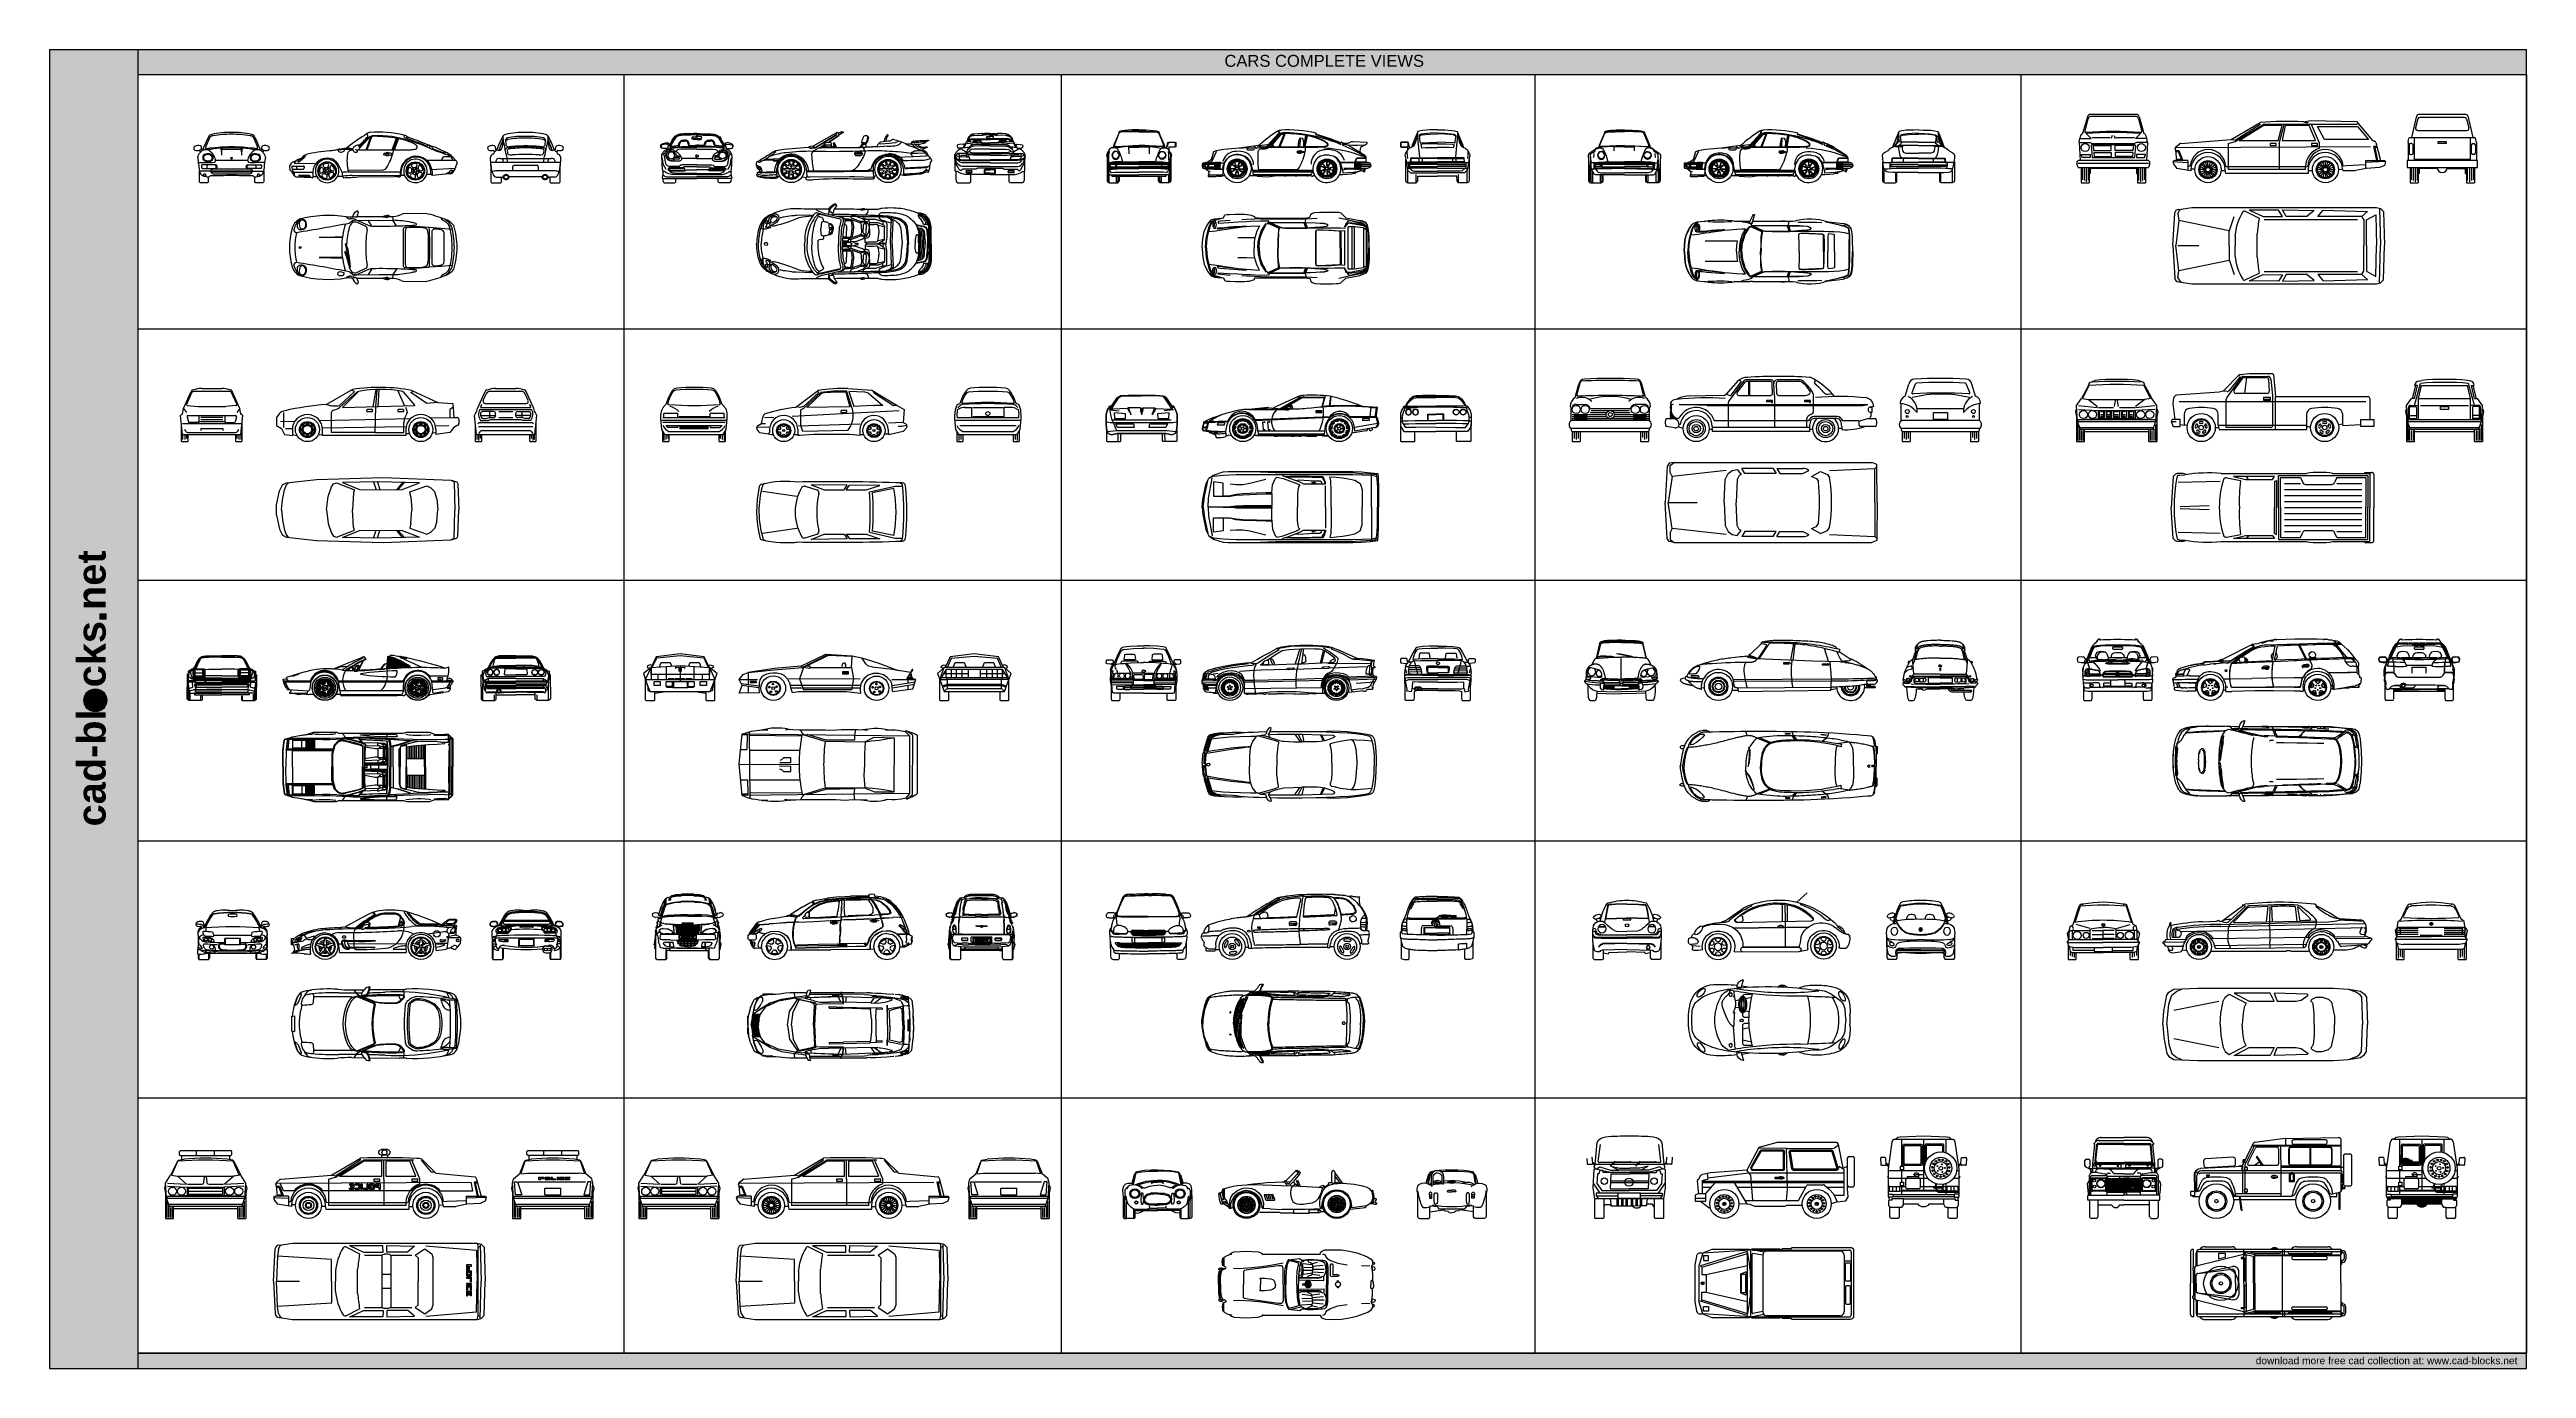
# Model space of a CAD drawing. Header units: millimetres. Extents: x 1343 to 64046, y 44602 to 77982.
import ezdxf
from ezdxf.enums import TextEntityAlignment as Align

# ---------------------------------------------------------------- set-up
doc = ezdxf.new("R2010")
doc.units = ezdxf.units.MM
doc.set_wipeout_variables(frame=1)
doc.layers.add('www.cad-blocks.net', color=7, linetype='Continuous')
doc.styles.get("Standard").update_dxf_attribs({"font": 'arial.ttf'})
doc.styles.add('TXT', font='TXT', dxfattribs={"height": 0.2})

# ---------------------------------------------------------------- blocks, each defined once
blk = doc.blocks.new('A$C74323DED')
for p, q in [((1698, 1611), (2276, 1604)), ((1987, 1485), (1698, 1611)), ((2365, 1697), (1709, 1697)), ((1920, 1456), (1757, 1530)), ((2091, 1458), (1994, 1608)), ((2276, 1604), (2625, 1607)), ((2709, 1467), (2615, 1607)), ((3040, 1455), (2706, 1463)), ((2881, 1371), (2881, 919)), ((3454, 1779), (2883, 1770)), ((3349, 1420), (2924, 1424)), ((2936, 919), (2936, 1351)), ((3313, 1438), (3040, 1455)), ((3542, 1423), (3313, 1438)), ((3843, 1398), (3542, 1423)), ((3610, 1330), (3610, 919)), ((3749, 1381), (3670, 1382)), ((4128, 1372), (3843, 1398)), ((3920, 919), (3920, 1285)), ((757, 1172), (1346, 1193)), ((1343, 1172), (757, 1172)), ((1343, 667), (757, 667)), ((757, 667), (1346, 646)), ((2881, 919), (2881, 467)), ((2936, 488), (2936, 919)), ((3521, 919), (3521, 1193)), ((3521, 645), (3521, 919)), ((3610, 919), (3610, 508)), ((3920, 553), (3920, 919)), ((1987, 353), (1698, 227)), ((1698, 227), (2276, 234)), ((1709, 142), (2365, 142)), ((1757, 308), (1920, 382)), ((2091, 381), (1994, 231)), ((2276, 234), (2625, 231)), ((2709, 371), (2615, 232)), ((2706, 375), (3040, 383)), ((2883, 69), (3454, 59)), ((2924, 415), (3349, 419)), ((3040, 383), (3313, 401)), ((3313, 401), (3542, 416)), ((3843, 440), (3542, 416)), ((3670, 456), (3749, 458)), ((4128, 466), (3843, 440))]:
    blk.add_line(p, q)
blk.add_circle((275, 917), 26.6)
for centre, radius, start, end in [((2143, 867), 2144, 165.85615, 178.61373), ((430, 1299), 377, 117.9341, 165.85615), ((176, 1362), 62.2, 163.0263, 273.45026), ((798, 1172), 713, 139.8356, 163.0263), ((1989, 902), 1853, 167.58364, 179.46145), ((-7490, 48703), 48020, 279.19046, 280.81792), ((344, 1469), 151, 151.65316, 191.62861), ((267, 1453), 72.1, 191.62861, 237.79273), ((431, 1422), 250, 127.02801, 151.65316), ((308, 1519), 150, 237.79273, 290.48626), ((468, 1509), 219, 164.11784, 200.1268), ((989, -1113), 2841, 80.85021, 105.00206), ((311, 1553), 56.1, 99.1163, 164.11784), ((330, 1461), 73.4, 202.56308, 318.95521), ((321, 1523), 106, 37.99011, 112.40952), ((318, 1511), 99.1, 44.31791, 99.1163), ((323, 1478), 106, 290.48626, 327.37293), ((279, 1506), 141, 318.95521, 356.06249), ((311, 1504), 109, 356.06249, 44.31791), ((290, 1499), 146, 327.37293, 37.99011), ((3487, 888), 2163, 163.09134, 179.17929), ((1497, 2565), 874, 266.27879, 276.57904), ((1538, 1764), 121, 216.30246, 270.90163), ((3060, 957), 1612, 163.31049, 178.57885), ((1792, 1337), 288, 130.3021, 163.31049), ((1697, 1368), 243, 89.73105, 135.96054), ((1546, 1139), 505, 75.51857, 90.72394), ((1775, 1669), 180, 109.85695, 171.1321), ((1653, 1991), 300, 259.29804, 280.70196), ((1648, 1352), 209, 58.53858, 101.74101), ((1699, 1640), 28.7, 205.94478, 269.41005), ((1474, 1833), 272, 329.83147, 356.13516), ((1722, 1816), 23, 356.13516, 109.85695), ((1901, 1391), 67.8, 345.77402, 73.14523), ((5525, 896), 3591, 172.34206, 179.63419), ((2134, 1833), 377, 247.01217, 263.46578), ((2291, 14176), 12719, 269.10007, 272.41967), ((2481, 1502), 227, 85.39138, 120.85301), ((2440, 2256), 564, 262.33426, 268.06139), ((2461, 1645), 61.9, 53.33997, 130.5245), ((2458, 1739), 60, 231.90676, 311.95772), ((2440, 2256), 564, 275.8996, 280.69871), ((2494, 1666), 62.2, 34.57428, 84.64578), ((2566, 2363), 662, 268.18931, 293.59081), ((2498, 1635), 130, 347.73299, 31.34256), ((2506, -1399), 3009, 78.86846, 87.73762), ((2664, 7520), 6055, 271.5472, 275.15724), ((2898, 1603), 167, 95.12242, 113.59081), ((2931, 1374), 50, 98.3498, 183.33875), ((3016, 1353), 80.6, 119.42208, 181.65312), ((2566, -1097), 2700, 76.38391, 78.86846), ((3197, 1507), 21, 304.61093, 76.38391), ((3333, 1075), 345, 69.32835, 87.20771), ((2655, -1726), 3595, 69.1236, 77.1575), ((3430, 1333), 69, 24.94692, 69.32835), ((3074, 1204), 447, 358.55631, 20.67884), ((-3919, 973), 7474, 359.5886, 3.4511), ((3666, 1326), 56.4, 86.79264, 175.49073), ((3688, 647), 736, 77.71567, 85.23253), ((3957, 1711), 128, 198.90691, 239.4435), ((3823, 1271), 97.7, 8.59287, 77.71567), ((3768, 1296), 329, 38.54914, 67.8682), ((3794, 1199), 456, 36.82, 71.82482), ((3738, 1287), 399, 12.42516, 60.19738), ((3361, 1172), 741, 5.95875, 26.34666), ((1787, 893), 2389, 0.63256, 11.58336), ((2341, 908), 1904, 0.34287, 17.26818), ((2143, 971), 2144, 181.38627, 194.14385), ((1989, 937), 1853, 180.53855, 192.41636), ((3487, 950), 2163, 180.82071, 196.90866), ((1414, 805), 10.7, 20.45887, 234.64631), ((-748, -50), 2316, 12.84625, 21.43842), ((1433, 1000), 14.3, 16.92116, 209.45203), ((-1123, 229), 2655, 8.26267, 16.7299), ((-869, -47), 2447, 10.48062, 20.45887), ((-612, 378), 2152, 1.60447, 16.92116), ((3060, 882), 1612, 179.61793, 185.96863), ((5525, 942), 3591, 180.36581, 187.65794), ((3074, 634), 447, 339.32116, 1.44369), ((-3919, 866), 7474, 356.5489, 0.4114), ((1869, 940), 2251, 359.47261, 7.89724), ((1869, 898), 2251, 352.10276, 0.52739), ((1787, 946), 2389, 348.41664, 359.36744), ((2341, 931), 1904, 342.73182, 359.65713), ((430, 539), 377, 194.14385, 242.0659), ((176, 476), 62.2, 86.54974, 196.9737), ((798, 666), 713, 196.9737, 220.1644), ((-7490, -46865), 48020, 79.18208, 80.80954), ((344, 370), 151, 168.37139, 208.34684), ((267, 386), 72.1, 122.20727, 168.37139), ((431, 416), 250, 208.34684, 232.97199), ((308, 320), 150, 69.51374, 122.20727), ((468, 330), 219, 159.8732, 195.88216), ((989, 2951), 2841, 254.99794, 279.14979), ((311, 285), 56.1, 195.88216, 260.8837), ((330, 377), 73.4, 41.04479, 157.43692), ((321, 315), 106, 247.59048, 322.00989), ((318, 328), 99.1, 260.8837, 315.68209), ((323, 361), 106, 32.62707, 69.51374), ((279, 332), 141, 3.93751, 41.04479), ((311, 335), 109, 315.68209, 3.93751), ((290, 339), 146, 322.00989, 32.62707), ((1261, 254), 42.1, 103.60507, 190.89433), ((1275, 266), 58.7, 199.97088, 271.01868), ((1289, 138), 161, 78.70826, 103.60507), ((1296, 515), 309, 266.28897, 279.97562), ((1270, 10), 290, 67.67891, 80.13687), ((1322, 280), 74.5, 291.24706, 335.99913), ((1370, 259), 22.4, 337.01677, 60.89659), ((1538, 74), 121, 89.09837, 143.69754), ((1497, -727), 874, 83.42096, 93.72121), ((3060, 882), 1612, 189.56808, 196.68951), ((3272, 867), 1786, 188.26267, 193.89024), ((1717, 512), 212, 192.84625, 212.26338), ((1792, 502), 288, 196.68951, 229.6979), ((1697, 470), 243, 224.03946, 270.26895), ((1546, 700), 505, 269.27606, 284.48143), ((1653, -153), 300, 79.29804, 100.70196), ((1775, 170), 180, 188.8679, 250.14305), ((1648, 486), 209, 258.25899, 301.46142), ((1699, 199), 28.7, 90.58995, 154.05522), ((1474, 5), 272, 3.86484, 30.16853), ((1722, 22), 23, 250.14305, 3.86484), ((1901, 447), 67.8, 286.85477, 14.22598), ((2134, 6), 377, 96.53422, 112.98783), ((2291, -12337), 12719, 87.58033, 90.89993), ((2440, -418), 564, 91.93861, 97.66574), ((2481, 337), 227, 239.14699, 274.60862), ((2458, 99), 60, 48.04228, 128.09324), ((2461, 193), 61.9, 229.4755, 306.66003), ((2440, -418), 564, 79.30129, 84.1004), ((2494, 172), 62.2, 275.35422, 325.42572), ((2566, -525), 662, 66.40919, 91.81069), ((2498, 204), 130, 328.65744, 12.26701), ((2506, 3238), 3009, 272.26238, 281.13154), ((2664, -5682), 6055, 84.84276, 88.4528), ((2898, 235), 167, 246.40919, 264.87758), ((2931, 464), 50, 176.66125, 261.6502), ((3016, 485), 80.6, 178.34688, 240.57792), ((2566, 2935), 2700, 281.13154, 283.61609), ((3197, 331), 21, 283.61609, 55.38907), ((3333, 764), 345, 272.79229, 290.67165), ((3430, 505), 69, 290.67165, 335.05308), ((2655, 3564), 3595, 282.8425, 290.8764), ((3666, 513), 56.4, 184.50927, 273.20736), ((3688, 1191), 736, 274.76747, 282.28433), ((3957, 127), 128, 120.5565, 161.09309), ((3823, 568), 97.7, 282.28433, 351.40713), ((3768, 542), 329, 292.1318, 321.45086), ((3738, 552), 399, 299.80262, 347.57484), ((3794, 639), 456, 288.17518, 323.18), ((3361, 666), 741, 333.65334, 354.04125)]:
    blk.add_arc(centre, radius, start, end)
blk = doc.blocks.new('A$C0D977D80')
for p, q in [((1765, 835), (3038, 835)), ((1776, 876), (1986, 1099)), ((1945, 835), (2063, 1157)), ((1969, 835), (2088, 1166)), ((2601, 835), (2712, 1123)), ((2626, 835), (2743, 1141)), ((2759, 1115), (2654, 835)), ((4129, 657), (3902, 657)), ((28, 298), (76, 298)), ((78, 418), (361, 422)), ((352, 337), (81, 337)), ((123, 207), (95, 207)), ((125, 239), (97, 239)), ((100, 286), (125, 238)), ((113, 262), (591, 265)), ((137, 488), (645, 494)), ((208, 144), (536, 129)), ((500, 181), (252, 188)), ((265, 187), (297, 140)), ((306, 186), (339, 138)), ((347, 185), (381, 136)), ((388, 184), (422, 134)), ((430, 183), (464, 132)), ((471, 182), (505, 130)), ((602, 153), (695, 153)), ((1222, 168), (1345, 168)), ((1478, 314), (2374, 328)), ((1486, 271), (2803, 276)), ((1604, 182), (2820, 189)), ((1735, 146), (2653, 155)), ((2820, 189), (2913, 189)), ((4199, 565), (3477, 565)), ((3477, 217), (3578, 217)), ((4200, 359), (3579, 328)), ((3623, 193), (3954, 228)), ((4091, 237), (3989, 237)), ((4078, 309), (4145, 309)), ((4145, 309), (4091, 237))]:
    blk.add_line(p, q)
for centre, radius in [((954, 297), 232), ((954, 297), 214), ((954, 297), 34.5), ((3190, 297), 231), ((3190, 297), 211), ((3190, 297), 34.5)]:
    blk.add_circle(centre, radius)
for centre, radius, start, end in [((2026, 1171), 95.1, 107.58222, 130.30575), ((2057, 1074), 198, 94.17653, 107.58222), ((2245, -1511), 2789, 76.45843, 94.17653), ((-310, 1327), 966, 304.54707, 318.18965), ((95, 817), 315, 309.81994, 332.77469), ((696, 334), 484, 130.60607, 144.37077), ((330, 696), 51.2, 332.96975, 5.35612), ((381, 1834), 1134, 269.98073, 271.95598), ((378, 711), 43.2, 318.18965, 347.19505), ((378, 711), 43.2, 347.19505, 4.58598), ((1655, -5203), 6045, 95.98952, 101.77824), ((-1388, 15899), 15282, 279.08208, 280.70321), ((1655, -5203), 6045, 90.46288, 95.98952), ((1265, 824), 34.2, 176.14968, 222.75119), ((1244, 825), 13.7, 110.07868, 176.14968), ((1314, 635), 216, 98.97414, 110.07868), ((1310, 871), 99.6, 224.97091, 263.10644), ((647, 4859), 4060, 278.97414, 279.93977), ((1311, 879), 107, 263.10644, 310.93531), ((1354, 822), 39, 19.33094, 99.93977), ((1359, 823), 33.8, 310.93531, 19.33094), ((1485, 863), 40.9, 100.24316, 149.90576), ((1621, 1211), 370, 242.51607, 267.70793), ((2724, 538), 1266, 171.34095, 192.17924), ((1573, 714), 101, 134.01637, 171.76562), ((3905, -2121), 3877, 120.03273, 128.74169), ((1637, 1142), 287, 236.3223, 263.99813), ((1598, 688), 138, 85.96713, 134.01637), ((1678, 842), 71.6, 146.04607, 217.05205), ((1741, 800), 148, 106.80044, 146.04607), ((1681, 845), 75.4, 217.05205, 281.35636), ((1727, 969), 142, 249.06205, 283.4372), ((661, -558), 1725, 52.04742, 53.95421), ((1684, 844), 74, 278.70037, 298.72596), ((1745, 789), 160, 88.26986, 106.80044), ((1713, 791), 13.5, 298.72596, 52.04742), ((1672, 879), 104, 338.75876, 41.86262), ((486, 2406), 1942, 310.91181, 320.16928), ((1750, 849), 20.6, 298.7258, 338.75876), ((12256, -8925), 14370, 135.65047, 136.84525), ((1968, 1240), 5.75, 130.30575, 227.42001), ((1942, 1196), 45.3, 0.85328, 60.95849), ((1925, 1196), 62.6, 327.23838, 0.85328), ((2146, 958), 232, 92.11529, 135.65047), ((2147, 962), 211, 100.92198, 139.62097), ((2142, 1038), 136, 85.2905, 105.09087), ((2233, -1404), 2595, 71.62573, 92.11529), ((2006, -3501), 4677, 81.31235, 88.19445), ((2401, 717), 20.6, 99.75622, 160.41289), ((2397, 723), 15.4, 176.64789, 242.87046), ((2410, 748), 44.2, 242.87046, 302.57901), ((2433, 528), 212, 80.24378, 99.75622), ((2480, 697), 66.6, 44.39572, 139.72816), ((2482, 755), 70.2, 221.21464, 311.94243), ((2463, 665), 54.9, 105.32137, 122.57901), ((2469, 644), 76.7, 60.0342, 105.32137), ((604, 1415), 2129, 330.77872, 342.11164), ((2486, 835), 99.5, 260.24378, 287.03439), ((2539, 766), 64.1, 240.0342, 257.73865), ((2882, -457), 1252, 105.95628, 107.03439), ((2576, 934), 237, 257.73865, 266.7399), ((2554, 689), 59.6, 59.67488, 105.95628), ((2564, 729), 31, 266.7399, 332.72128), ((2574, 724), 19.6, 332.72128, 59.67488), ((2527, 793), 107, 342.4709, 23.04739), ((2516, -255), 1391, 61.04037, 79.93793), ((3237, 242), 435, 114.38328, 186.99941), ((2958, 1188), 60.5, 166.68656, 252.72561), ((2775, 689), 526, 67.99308, 76.45843), ((3209, 276), 373, 351.01204, 145.02518), ((-227, -7896), 9566, 67.41946, 70.66849), ((3024, 1156), 55.4, 157.61373, 236.81781), ((3010, 1179), 38.1, 183.13103, 212.6911), ((1313, -3944), 5367, 65.88365, 71.92839), ((3026, 1784), 950, 270.75085, 278.62947), ((735, -5915), 7349, 67.46433, 71.62573), ((3207, 257), 410, 32.24897, 111.42643), ((3148, 982), 138, 278.62947, 299.61729), ((3141, 873), 102, 24.11938, 61.04037), ((3195, 898), 41.7, 299.61729, 24.11938), ((3465, 1023), 89, 257.75703, 298.85364), ((3477, 1125), 173, 279.71579, 286.57807), ((3470, 1015), 79.5, 298.85364, 315.53024), ((4852, 3747), 3087, 244.57757, 246.49029), ((3678, 893), 132, 164.90096, 188.17724), ((3225, 1363), 544, 306.8119, 309.12292), ((5661, 5957), 5505, 247.46433, 252.16849), ((3641, 892), 32.1, 129.73573, 205.12343), ((3785, 1122), 299, 234.63356, 249.03686), ((3623, 857), 59.5, 61.60582, 92.59317), ((2071, -2930), 4152, 63.37539, 67.63483), ((6584, 8429), 8124, 249.03686, 250.72959), ((4109, 471), 278, 138.0973, 160.10904), ((3923, 817), 59.3, 250.72959, 304.451), ((3945, 807), 28.2, 243.37539, 273.10128), ((3947, 769), 9.64, 350.572, 93.10128), ((3793, 326), 471, 30.60122, 69.77117), ((3885, 436), 294, 47.45388, 72.16849), ((3908, 461), 261, 23.617, 47.45388), ((111, 395), 112, 148.60477, 206.24553), ((-189, 247), 222, 13.26927, 26.24553), ((173, 357), 184, 105.93191, 148.60477), ((141, 379), 83.2, 157.36568, 191.39272), ((93, 370), 34.6, 191.39272, 248.95202), ((75, 407), 11.2, 73.46205, 157.36568), ((70, 252), 6.54, 111.39736, 248.60264), ((-64, 595), 362, 291.39736, 298.12767), ((102, 331), 92, 248.60264, 267.22144), ((78, 272), 26.5, 33.13333, 93.37684), ((206, 272), 128, 210.10007, 270.65065), ((68, 725), 198, 285.93191, 302.93102), ((121, 216), 8.57, 279.57823, 357.12184), ((82, 218), 48.5, 357.12184, 24.93755), ((140, 498), 10.5, 132.51476, 248.10658), ((238, 391), 155, 120.10725, 132.51476), ((141, 559), 38.2, 300.10725, 3.55546), ((422, 179), 453, 105.26736, 122.93102), ((297, 403), 119, 172.12366, 213.42331), ((228, 539), 17.4, 136.22572, 217.94916), ((223, 559), 31.5, 253.26355, 297.71679), ((521, 139), 513, 116.70626, 126.54774), ((248, 175), 12.9, 73.33163, 187.83834), ((280, 180), 44.9, 187.83834, 238.37233), ((320, 577), 35.8, 145.67608, 198.21131), ((696, 334), 484, 144.37077, 146.97591), ((348, 356), 19, 283.0515, 339.76302), ((356, 398), 23.8, 345.26843, 78.49325), ((-74, 511), 468, 339.76302, 345.26843), ((493, 137), 44.7, 349.63064, 81.04064), ((537, -67), 196, 79.55136, 90.06579), ((578, 150), 24.9, 257.23383, 7.55694), ((954, 297), 297, 334.29658, 209.04981), ((954, 297), 297, 209.04981, 334.29658), ((897, 302), 135, 146.76738, 194.71496), ((795, 274), 28.6, 192.99555, 269.87051), ((809, 360), 29.8, 67.24792, 146.76738), ((795, 317), 71.9, 269.87051, 307.90109), ((850, 178), 29.8, 139.24792, 218.76738), ((790, 315), 78.6, 31.29958, 67.24792), ((932, 244), 135, 218.76738, 266.71496), ((887, 146), 78.6, 103.29958, 139.24792), ((793, 319), 74.3, 307.90109, 4.17682), ((883, 442), 28.6, 120.99555, 197.87051), ((924, 455), 71.9, 197.87051, 235.90109), ((799, 320), 68.4, 4.17682, 31.29958), ((941, 353), 135, 74.76738, 122.71496), ((885, 156), 68.4, 76.17682, 103.29958), ((888, 254), 13.4, 160.97581, 268.16497), ((920, 224), 57.3, 86.37846, 142.46414), ((893, 347), 13.4, 88.97581, 196.16497), ((925, 357), 46.3, 196.16497, 267.42953), ((926, 457), 74.3, 235.90109, 292.17682), ((889, 287), 46.3, 268.16497, 339.42953), ((874, 307), 57.3, 14.37846, 70.46414), ((883, 151), 74.3, 19.90109, 76.17682), ((927, 138), 28.6, 264.99555, 341.87051), ((886, 151), 71.9, 341.87051, 19.90109), ((928, 452), 68.4, 292.17682, 319.29958), ((1002, 344), 46.3, 124.16497, 195.42953), ((1014, 242), 57.3, 158.37846, 214.46414), ((975, 220), 13.4, 232.97581, 340.16497), ((939, 377), 57.3, 302.37846, 358.46414), ((944, 232), 46.3, 340.16497, 51.42953), ((983, 371), 13.4, 16.97581, 124.16497), ((969, 454), 29.8, 355.24792, 74.76738), ((920, 459), 78.6, 319.29958, 355.24792), ((1013, 267), 46.3, 52.16497, 123.42953), ((1025, 336), 57.3, 230.37846, 286.46414), ((1077, 187), 78.6, 175.29958, 211.24792), ((1067, 187), 68.4, 148.17682, 175.29958), ((1072, 184), 74.3, 91.90109, 148.17682), ((1035, 161), 29.8, 211.24792, 290.76738), ((1098, 374), 74.3, 163.90109, 220.17682), ((1096, 375), 71.9, 125.87051, 163.90109), ((1093, 370), 68.4, 220.17682, 247.29958), ((1034, 293), 13.4, 304.97581, 52.16497), ((998, 259), 135, 290.76738, 338.71496), ((1070, 410), 28.6, 48.99555, 125.87051), ((1097, 379), 78.6, 247.29958, 283.24792), ((1072, 187), 71.9, 53.87051, 91.90109), ((1004, 327), 135, 2.76738, 50.71496), ((1097, 222), 28.6, 336.99555, 53.87051), ((1109, 332), 29.8, 283.24792, 2.76738), ((1539, -1397), 1669, 91.81544, 96.9769), ((1888, 249), 550, 179.34916, 188.41649), ((1907, -7641), 7830, 92.24674, 94.12238), ((1888, 249), 550, 188.41649, 189.96293), ((1382, 160), 36, 189.96293, 262.31679), ((-387, 32137), 32061, 273.15455, 273.79486), ((2379, 421), 93.7, 266.82608, 330.77872), ((2564, -1771), 1928, 83.72635, 87.34448), ((2779, 187), 41.1, 263.72635, 3.80276), ((3286, 222), 467, 145.04785, 183.97714), ((3190, 297), 297, 344.41817, 201.24612), ((3190, 297), 297, 201.24612, 344.41817), ((3133, 302), 135, 146.76738, 194.71496), ((3030, 274), 28.6, 192.99555, 269.87051), ((3045, 360), 29.8, 67.24792, 146.76738), ((3031, 317), 71.9, 269.87051, 307.90109), ((3086, 178), 29.8, 139.24792, 218.76738), ((3026, 315), 78.6, 31.29958, 67.24792), ((3123, 146), 78.6, 103.29958, 139.24792), ((3168, 244), 135, 218.76738, 266.71496), ((3029, 319), 74.3, 307.90109, 4.17682), ((3119, 442), 28.6, 120.99555, 197.87051), ((3160, 455), 71.9, 197.87051, 235.90109), ((3035, 320), 68.4, 4.17682, 31.29958), ((3177, 353), 135, 74.76738, 122.71496), ((3121, 156), 68.4, 76.17682, 103.29958), ((3124, 254), 13.4, 160.97581, 268.16497), ((3156, 224), 57.3, 86.37846, 142.46414), ((3129, 347), 13.4, 88.97581, 196.16497), ((3160, 357), 46.3, 196.16497, 267.42953), ((3162, 457), 74.3, 235.90109, 292.17682), ((3125, 287), 46.3, 268.16497, 339.42953), ((3110, 307), 57.3, 14.37846, 70.46414), ((3119, 151), 74.3, 19.90109, 76.17682), ((3163, 138), 28.6, 264.99555, 341.87051), ((3122, 151), 71.9, 341.87051, 19.90109), ((3164, 452), 68.4, 292.17682, 319.29958), ((3238, 344), 46.3, 124.16497, 195.42953), ((3250, 242), 57.3, 158.37846, 214.46414), ((3210, 220), 13.4, 232.97581, 340.16497), ((3175, 377), 57.3, 302.37846, 358.46414), ((3179, 232), 46.3, 340.16497, 51.42953), ((3219, 371), 13.4, 16.97581, 124.16497), ((3205, 454), 29.8, 355.24792, 74.76738), ((3156, 459), 78.6, 319.29958, 355.24792), ((3249, 267), 46.3, 52.16497, 123.42953), ((3261, 336), 57.3, 230.37846, 286.46414), ((3303, 187), 68.4, 148.17682, 175.29958), ((3313, 187), 78.6, 175.29958, 211.24792), ((3308, 184), 74.3, 91.90109, 148.17682), ((3271, 161), 29.8, 211.24792, 290.76738), ((3334, 374), 74.3, 163.90109, 220.17682), ((3331, 375), 71.9, 125.87051, 163.90109), ((3329, 370), 68.4, 220.17682, 247.29958), ((3269, 293), 13.4, 304.97581, 52.16497), ((3234, 259), 135, 290.76738, 338.71496), ((3306, 410), 28.6, 48.99555, 125.87051), ((3333, 379), 78.6, 247.29958, 283.24792), ((3308, 187), 71.9, 53.87051, 91.90109), ((3240, 327), 135, 2.76738, 50.71496), ((3333, 222), 28.6, 336.99555, 53.87051), ((3344, 332), 29.8, 283.24792, 2.76738), ((3014, 194), 609, 359.84262, 27.53266), ((3615, 232), 40.3, 201.70151, 280.4246), ((3919, 427), 202, 279.91619, 310.81205), ((3914, 2396), 2169, 271.06462, 274.61638), ((4021, 309), 46.1, 310.81205, 335.41632), ((4112, 267), 53.5, 95.30188, 155.41632), ((4028, 986), 754, 274.61638, 276.79824), ((4109, 292), 28.9, 37.06097, 95.30188), ((4114, 260), 23.4, 276.79824, 324.10386), ((3315, 839), 1010, 324.10386, 330.39552), ((4138, 371), 63.1, 330.39552, 8.02369), ((4186, 509), 57.5, 6.66325, 77.42716), ((4258, 388), 57.6, 137.91668, 188.02369), ((4130, 503), 114, 317.91668, 6.66325)]:
    blk.add_arc(centre, radius, start, end)
at = {"start_tangent": (-0.417695, 0.908587), "end_tangent": (0.024361, -0.999703)}
blk.add_spline([(1339, 255), (1102, 592), (816, 594), (626, 412), (597, 133)], degree=3, dxfattribs=at)
blk = doc.blocks.new('A$C562E542A')
for p, q in [((473, 940), (465, 1093)), ((493, 821), (501, 751)), ((1420, 751), (1428, 821)), ((1456, 1093), (1448, 940)), ((79, 522), (960, 522)), ((83, 459), (83, 24)), ((83, 24), (92, 9)), ((92, 9), (98, 0)), ((98, 0), (331, 0)), ((219, 142), (348, 142)), ((960, 301), (233, 301)), ((312, 614), (960, 614)), ((331, 0), (340, 3)), ((340, 3), (348, 24)), ((348, 24), (348, 142)), ((348, 142), (388, 142)), ((545, 154), (960, 154)), ((638, 301), (638, 408)), ((667, 440), (960, 440)), ((960, 614), (1609, 614)), ((960, 522), (1842, 522)), ((960, 440), (1254, 440)), ((1688, 301), (960, 301)), ((960, 154), (1376, 154)), ((1283, 408), (1283, 301)), ((1532, 142), (1572, 142)), ((1702, 142), (1572, 142)), ((1572, 142), (1572, 24)), ((1572, 24), (1581, 3)), ((1581, 3), (1590, 0)), ((1590, 0), (1823, 0)), ((1823, 0), (1829, 9)), ((1829, 9), (1838, 24)), ((1838, 24), (1838, 459))]:
    blk.add_line(p, q)
for centre, radius, start, end in [((922, -963), 2235, 89.01649, 102.04229), ((999, -963), 2235, 77.95771, 90.98351), ((50, 871), 49.9, 115.09736, 243.95508), ((97, 967), 156, 243.95508, 289.37333), ((129, 702), 237, 80.30206, 115.09736), ((132, 639), 62.8, 142.1434, 184.66376), ((-115074, -8759), 115527, 4.61251, 4.66376), ((211, 578), 163, 119.5686, 142.1434), ((86, 799), 91.2, 299.5686, 341.55749), ((28, 730), 150, 15.36111, 36.50846), ((151, 887), 51.3, 343.58339, 69.02609), ((518, 423), 490, 129.04045, 134.82808), ((299, 851), 101, 167.30332, 208.08063), ((518, 423), 490, 126.21831, 129.04045), ((2293, 131), 2176, 151.66545, 161.61057), ((305, 980), 164, 244.13537, 262.26459), ((291, 880), 63, 262.26459, 322.9516), ((1816, 362), 1598, 152.54716, 163.44015), ((1431, 487), 1186, 150.67357, 163.83952), ((193, 954), 187, 322.9516, 346.6206), ((-495, 1118), 894, 346.6206, 356.77564), ((496, 1087), 141, 106.5769, 147.00951), ((28, 1088), 370, 356.77564, 13.74442), ((2521, 1375), 2146, 188.23657, 194.05859), ((-12357, -2351), 13192, 13.1902, 14.05859), ((502, 805), 68.9, 107.97653, 149.86967), ((513, 1083), 49, 101.97553, 167.9913), ((526, 1029), 67.2, 99.98241, 151.62663), ((540, 994), 86.4, 218.78011, 276.53352), ((601, 501), 388, 96.53924, 107.97653), ((-187, 502), 691, 1.72066, 13.1902), ((538, 805), 48, 96.7848, 159.9179), ((545, 758), 45.3, 189.19992, 254.68231), ((889, -693), 1865, 87.81605, 101.97553), ((872, -942), 2068, 87.56347, 99.98241), ((1031, -3341), 4223, 90.95698, 96.7848), ((599, 1032), 324, 258.29929, 273.21683), ((925, -2363), 3292, 89.37774, 96.53352), ((1051, -3429), 4344, 91.1993, 96.53924), ((1511, -76080), 76793, 90.4108, 90.66673), ((1031, -693), 1865, 78.02447, 92.18395), ((1048, -942), 2068, 80.01759, 92.43653), ((996, -2363), 3292, 83.46648, 90.62226), ((869, -3429), 4344, 83.46076, 88.8007), ((890, -3341), 4223, 83.2152, 89.04302), ((410, -76080), 76793, 89.33327, 89.5892), ((1322, 1032), 324, 266.78317, 281.70071), ((1320, 501), 388, 72.02347, 83.46076), ((1381, 994), 86.4, 263.46648, 321.21989), ((1375, 758), 45.3, 285.31769, 350.80008), ((1383, 805), 48, 20.0821, 83.2152), ((1395, 1029), 67.2, 28.37337, 80.01759), ((2107, 502), 691, 166.8098, 178.27934), ((1408, 1083), 49, 12.0087, 78.02447), ((14278, -2351), 13192, 165.94141, 166.8098), ((1418, 805), 68.9, 30.13033, 72.02347), ((1425, 1087), 141, 32.99049, 73.4231), ((-601, 1375), 2146, 345.94141, 351.76343), ((1893, 1088), 370, 166.25558, 183.22436), ((105, 362), 1598, 16.55985, 27.45284), ((490, 487), 1186, 16.16048, 29.32643), ((2416, 1118), 894, 183.22436, 193.3794), ((-372, 131), 2176, 18.38943, 28.33455), ((1728, 954), 187, 193.3794, 217.0484), ((1629, 880), 63, 217.0484, 277.73541), ((1616, 980), 164, 277.73541, 295.86463), ((1403, 423), 490, 50.95955, 53.78169), ((1622, 851), 101, 331.91937, 12.69668), ((1403, 423), 490, 45.17192, 50.95955), ((1770, 887), 51.3, 110.97391, 196.41661), ((1893, 730), 150, 143.49154, 164.63889), ((1835, 799), 91.2, 198.44251, 240.4314), ((1792, 702), 237, 64.90264, 99.69794), ((1824, 967), 156, 250.62667, 296.04492), ((1709, 578), 163, 37.8566, 60.4314), ((1789, 639), 62.8, 355.33624, 37.8566), ((116995, -8759), 115527, 175.33624, 175.38749), ((1871, 871), 49.9, 296.04492, 64.90264), ((-2736, 304), 2823, 3.14186, 4.61251), ((-2736, 304), 2823, 2.55798, 3.14186), ((617, 454), 533, 182.55798, 193.92056), ((880, 519), 804, 193.92056, 203.17507), ((380, -815), 1126, 97.492, 103.73326), ((238, 244), 106, 203.17507, 234.1769), ((228, 230), 87.9, 234.1769, 264.30059), ((498, 416), 316, 145.92195, 160.33418), ((259, 578), 27.3, 109.43443, 145.92195), ((310, 433), 180, 89.30886, 109.43443), ((-34, 504), 431, 2.50759, 14.8206), ((437, 142), 48.2, 151.94029, 180), ((437, 142), 48.2, 180, 208.05971), ((451, 134), 65.1, 127.84963, 151.94029), ((451, 150), 65.1, 208.05971, 232.15037), ((437, 142), 29.2, 151.94029, 180), ((437, 142), 29.2, 180, 208.05971), ((461, 122), 80.9, 107.84191, 127.84963), ((451, 134), 46.1, 127.84963, 151.94029), ((451, 150), 46.1, 208.05971, 232.15037), ((461, 163), 80.9, 232.15037, 252.15809), ((461, 122), 61.9, 107.84191, 127.84963), ((461, 163), 61.9, 232.15037, 252.15809), ((467, 102), 102, 90, 107.84191), ((467, 182), 102, 252.15809, 270), ((467, 102), 82.5, 90, 107.84191), ((467, 182), 82.5, 252.15809, 270), ((467, 102), 102, 72.15809, 90), ((467, 102), 82.5, 72.15809, 90), ((467, 182), 82.5, 270, 287.84191), ((467, 182), 102, 270, 287.84191), ((474, 122), 61.9, 52.15037, 72.15809), ((474, 163), 61.9, 287.84191, 307.84963), ((474, 122), 80.9, 52.15037, 72.15809), ((474, 163), 80.9, 287.84191, 307.84963), ((483, 134), 46.1, 28.05971, 52.15037), ((483, 150), 46.1, 307.84963, 331.94029), ((483, 134), 65.1, 28.05971, 52.15037), ((483, 150), 65.1, 307.84963, 331.94029), ((498, 142), 29.2, 0, 28.05971), ((498, 142), 29.2, 331.94029, 0), ((498, 142), 48.2, 14.22233, 28.05971), ((498, 142), 48.2, 331.94029, 0), ((498, 142), 48.2, 0, 14.22233), ((655, 410), 16.7, 143.39559, 186.72508), ((689, 385), 59.6, 112.09327, 143.39559), ((1232, 385), 59.6, 36.60441, 67.90673), ((1266, 410), 16.7, 353.27492, 36.60441), ((1422, 142), 48.2, 165.77767, 180), ((1422, 142), 48.2, 180, 208.05971), ((1422, 142), 48.2, 151.94029, 165.77767), ((1437, 134), 65.1, 127.84963, 151.94029), ((1437, 150), 65.1, 208.05971, 232.15037), ((1422, 142), 29.2, 151.94029, 180), ((1422, 142), 29.2, 180, 208.05971), ((1447, 122), 80.9, 107.84191, 127.84963), ((1437, 134), 46.1, 127.84963, 151.94029), ((1437, 150), 46.1, 208.05971, 232.15037), ((1447, 163), 80.9, 232.15037, 252.15809), ((1447, 122), 61.9, 107.84191, 127.84963), ((1447, 163), 61.9, 232.15037, 252.15809), ((1453, 102), 102, 90, 107.84191), ((1453, 182), 102, 252.15809, 270), ((1453, 102), 82.5, 90, 107.84191), ((1453, 182), 82.5, 252.15809, 270), ((1453, 102), 102, 72.15809, 90), ((1453, 102), 82.5, 72.15809, 90), ((1453, 182), 82.5, 270, 287.84191), ((1453, 182), 102, 270, 287.84191), ((1460, 122), 61.9, 52.15037, 72.15809), ((1460, 163), 61.9, 287.84191, 307.84963), ((1460, 122), 80.9, 52.15037, 72.15809), ((1460, 163), 80.9, 287.84191, 307.84963), ((1469, 134), 46.1, 28.05971, 52.15037), ((1469, 150), 46.1, 307.84963, 331.94029), ((1469, 134), 65.1, 28.05971, 52.15037), ((1469, 150), 65.1, 307.84963, 331.94029), ((1484, 142), 29.2, 0, 28.05971), ((1484, 142), 29.2, 331.94029, 0), ((1955, 504), 431, 165.1794, 177.49241), ((1484, 142), 48.2, 0, 28.05971), ((1484, 142), 48.2, 331.94029, 0), ((1611, 433), 180, 70.56557, 90.69114), ((1662, 578), 27.3, 34.07805, 70.56557), ((1423, 416), 316, 19.66582, 34.07805), ((1541, -815), 1126, 76.26674, 82.508), ((1693, 230), 87.9, 275.69941, 305.8231), ((1683, 244), 106, 305.8231, 336.82493), ((1041, 519), 804, 336.82493, 346.07944), ((1304, 454), 533, 346.07944, 357.44202), ((4656, 304), 2823, 176.85814, 177.44202), ((4656, 304), 2823, 175.38749, 176.85814)]:
    blk.add_arc(centre, radius, start, end)
blk = doc.blocks.new('A$C575776E1')
for p, q in [((709, 695), (715, 847)), ((715, 847), (960, 847)), ((942, 620), (942, 637)), ((942, 637), (960, 637)), ((960, 847), (1205, 847)), ((960, 637), (978, 637)), ((978, 637), (978, 620)), ((1205, 847), (1212, 695)), ((125, 508), (362, 508)), ((144, 29), (144, 291)), ((432, 291), (144, 291)), ((150, 9), (144, 29)), ((171, 0), (150, 9)), ((358, 0), (171, 0)), ((568, 450), (210, 450)), ((215, 359), (568, 359)), ((370, 18), (358, 0)), ((370, 148), (370, 18)), ((1489, 295), (432, 295)), ((1483, 269), (438, 269)), ((1431, 345), (490, 345)), ((522, 222), (1399, 222)), ((556, 570), (1365, 570)), ((1352, 450), (1711, 450)), ((1706, 359), (1353, 359)), ((1489, 291), (1776, 291)), ((1551, 18), (1551, 148)), ((1563, 0), (1551, 18)), ((1796, 508), (1558, 508)), ((1750, 0), (1563, 0)), ((1771, 9), (1750, 0)), ((1776, 29), (1771, 9)), ((1776, 291), (1776, 29))]:
    blk.add_line(p, q)
for centre, radius, start, end in [((922, -963), 2235, 89.01649, 102.04229), ((999, -963), 2235, 77.95771, 90.98351), ((50, 871), 49.9, 115.09736, 243.95508), ((97, 967), 156, 243.95508, 289.37333), ((129, 702), 237, 80.30206, 115.09736), ((187, 661), 82.4, 144.18136, 188.28172), ((-690, 470), 816, 0.72152, 12.6964), ((518, 423), 490, 134.82808, 144.18136), ((97, 967), 156, 289.37333, 290.13245), ((28, 730), 150, 15.36111, 36.50846), ((123, 896), 80.4, 290.13245, 343.58339), ((151, 887), 51.3, 343.58339, 69.02609), ((518, 423), 490, 129.04045, 134.82808), ((299, 851), 101, 167.30332, 208.08063), ((518, 423), 490, 126.21831, 129.04045), ((2293, 131), 2176, 151.66545, 161.61057), ((350, 431), 405, 94.96443, 107.49503), ((361, 638), 131, 163.6607, 203.44687), ((294, 658), 60.7, 111.93739, 163.6607), ((320, 635), 74.4, 169.35412, 244.49515), ((304, 638), 59, 116.87425, 169.35412), ((358, 498), 233, 79.37025, 111.93739), ((375, 498), 215, 93.98047, 116.87425), ((386, 885), 84.5, 157.331, 189.69542), ((320, 874), 17.8, 189.69542, 250.81003), ((5449, -1230), 5572, 154.76911, 157.331), ((1084, -4737), 5646, 96.85254, 97.83857), ((325, 722), 113, 68.59153, 94.96443), ((368, 600), 113, 40.64396, 93.98047), ((888, -1810), 2690, 88.45032, 101.24923), ((158, 471), 413, 17.17878, 59.73395), ((496, 1087), 141, 106.5769, 147.00951), ((378, 604), 125, 24.00642, 79.37025), ((515, 1046), 145, 98.82884, 137.13796), ((986, -3920), 4824, 90.30482, 96.85254), ((409, 630), 62.9, 336.02809, 44.05711), ((430, 629), 67.1, 343.62516, 22.65116), ((967, -1861), 3087, 90.11832, 98.82884), ((602, 818), 98.8, 9.76861, 33.62348), ((50, 723), 660, 357.62239, 9.76861), ((954, -1861), 3087, 81.17116, 89.88168), ((935, -3920), 4824, 83.14746, 89.69518), ((1033, -1810), 2690, 78.75077, 91.54968), ((1871, 723), 660, 170.23139, 182.37761), ((1318, 818), 98.8, 146.37652, 170.23139), ((1763, 471), 413, 120.26605, 162.82122), ((1491, 629), 67.1, 157.34884, 196.37484), ((1406, 1046), 145, 42.86204, 81.17116), ((1543, 604), 125, 100.62975, 155.99358), ((1512, 630), 62.9, 135.94289, 203.97191), ((1425, 1087), 141, 32.99049, 73.4231), ((1553, 600), 113, 86.01953, 139.35604), ((837, -4737), 5646, 82.16143, 83.14746), ((-3528, -1230), 5572, 22.669, 25.23089), ((1563, 498), 233, 68.06261, 100.62975), ((-372, 131), 2176, 18.38943, 28.33455), ((1596, 722), 113, 85.03557, 111.40847), ((1546, 498), 215, 63.12575, 86.01953), ((1571, 431), 405, 72.50497, 85.03557), ((1601, 874), 17.8, 289.18997, 350.30458), ((1535, 885), 84.5, 350.30458, 22.669), ((1601, 635), 74.4, 295.50485, 10.64588), ((1616, 638), 59, 10.64588, 63.12575), ((1627, 658), 60.7, 16.3393, 68.06261), ((1560, 638), 131, 336.55313, 16.3393), ((1403, 423), 490, 50.95955, 53.78169), ((1622, 851), 101, 331.91937, 12.69668), ((1403, 423), 490, 45.17192, 50.95955), ((1770, 887), 51.3, 110.97391, 196.41661), ((1798, 896), 80.4, 196.41661, 249.86755), ((1893, 730), 150, 143.49154, 164.63889), ((1403, 423), 490, 35.81864, 45.17192), ((1792, 702), 237, 64.90264, 99.69794), ((1824, 967), 156, 249.86755, 250.62667), ((1824, 967), 156, 250.62667, 296.04492), ((2611, 470), 816, 167.3036, 179.27848), ((1733, 661), 82.4, 351.71828, 35.81864), ((1871, 871), 49.9, 296.04492, 64.90264), ((1234, 494), 1108, 180.72152, 190.53342), ((1234, 494), 1108, 190.53342, 190.65709), ((298, 318), 156, 190.65709, 254.08859), ((263, 408), 68.6, 141.76528, 224.55535), ((253, 198), 12.7, 119.37532, 237.7588), ((328, 651), 108, 216.74594, 256.43492), ((278, 154), 64.2, 76.68694, 119.37532), ((321, 307), 141, 237.7588, 249.13764), ((413, 721), 575, 254.08859, 265.00343), ((411, 542), 393, 249.13764, 252.00307), ((367, 734), 184, 244.49515, 280.72994), ((292, 191), 22.8, 264.25961, 42.58374), ((285, 186), 31.2, 42.58374, 76.68694), ((366, 724), 190, 250.27418, 292.30478), ((467, 383), 132, 149.67472, 190.48799), ((384, 1267), 760, 268.3805, 281.31709), ((367, 197), 49.3, 265.00343, 272.93208), ((367, 197), 49.3, 272.86605, 311.84658), ((432, 124), 48.6, 90.20622, 131.84658), ((384, 641), 89.4, 280.72994, 336.02809), ((461, 300), 30.2, 131.27317, 186.13156), ((546, 309), 115, 186.13156, 211.71758), ((3782, -236916), 237112, 90.68189, 90.8095), ((402, 638), 96.3, 292.30478, 343.62516), ((502, 254), 91.4, 97.59617, 131.27317), ((488, 274), 47.3, 211.71758, 252.46165), ((516, 363), 141, 252.46165, 272.22862), ((521, 548), 28.7, 294.50179, 329.74044), ((482, 571), 73.6, 329.74044, 17.17878), ((520, 406), 52.1, 357.56917, 57.92181), ((511, 406), 61.7, 310.62771, 357.56917), ((537, 395), 63.2, 14.0938, 60.20621), ((557, 400), 42.2, 284.54175, 14.0938), ((971, 621), 29.1, 181.42837, 247.8657), ((949, 621), 29.1, 292.1343, 358.57163), ((-1861, -236916), 237112, 89.1905, 89.31811), ((1363, 400), 42.2, 165.9062, 255.45825), ((1384, 395), 63.2, 119.79379, 165.9062), ((1400, 406), 52.1, 122.07819, 182.43083), ((1410, 406), 61.7, 182.43083, 229.37229), ((1439, 571), 73.6, 162.82122, 210.25956), ((1400, 548), 28.7, 210.25956, 245.49821), ((1537, 1267), 760, 258.68291, 271.6195), ((1404, 363), 141, 267.77138, 287.53835), ((1519, 638), 96.3, 196.37484, 247.69522), ((1419, 254), 91.4, 48.72683, 82.40383), ((1433, 274), 47.3, 287.53835, 328.28242), ((1536, 641), 89.4, 203.97191, 259.27006), ((1375, 309), 115, 328.28242, 353.86844), ((1459, 300), 30.2, 353.86844, 48.72683), ((1554, 724), 190, 247.69522, 289.72582), ((1488, 124), 48.6, 48.15342, 89.79378), ((1554, 734), 184, 259.27006, 295.50485), ((1554, 197), 49.3, 228.15342, 267.13395), ((1554, 197), 49.3, 267.06792, 274.99657), ((1508, 721), 575, 274.99657, 285.91141), ((1453, 383), 132, 349.51201, 30.32528), ((1629, 191), 22.8, 137.41626, 275.74039), ((1635, 186), 31.2, 103.31306, 137.41626), ((1593, 651), 108, 283.56508, 323.25406), ((1643, 154), 64.2, 60.62468, 103.31306), ((1510, 542), 393, 287.99693, 290.86236), ((1600, 307), 141, 290.86236, 302.2412), ((1623, 318), 156, 285.91141, 349.34291), ((1668, 198), 12.7, 302.2412, 60.62468), ((1657, 408), 68.6, 315.44465, 38.23472), ((687, 494), 1108, 349.46658, 359.27848), ((687, 494), 1108, 349.34291, 349.46658)]:
    blk.add_arc(centre, radius, start, end)
blk = doc.blocks.new('A$C1354728C')
blk.add_wipeout([(4350, 267), (4298, 267), (4113, 214), (3808, 186), (3718, 182), (3632, 197), (3614, 166), (3580, 121), (3545, 87), (3506, 45), (3480, 36), (3434, 13), (3372, 3), (3325, 0), (3255, 7), (3175, 33), (3133, 62), (3082, 109), (3041, 154), (3032, 181), (2962, 153), (2986, 111), (2953, 85), (2732, 87), (2447, 93), (1943, 96), (1439, 70), (1298, 65), (1249, 95), (1254, 117), (1265, 133), (1155, 152), (1132, 134), (1104, 95), (1077, 67), (1050, 41), (1002, 22), (938, 7), (882, 0), (853, 1), (779, 16), (719, 36), (688, 58), (638, 109), (589, 161), (535, 150), (531, 136), (477, 107), (443, 106), (291, 111), (107, 129), (43, 148), (13, 171), (6, 204), (21, 243), (57, 273), (75, 287), (78, 304), (72, 321), (32, 348), (25, 366), (8, 421), (0, 474), (4, 508), (18, 534), (44, 547), (102, 580), (483, 815), (898, 867), (1316, 898), (1353, 918), (1428, 922), (2008, 1253), (2019, 1262), (2042, 1278), (2069, 1263), (2073, 1250), (2146, 1288), (2159, 1288), (2194, 1278), (2197, 1276), (2198, 1274), (2195, 1270), (2081, 1207), (2082, 1199), (2086, 1191), (2060, 1180), (1817, 1019), (1833, 1018), (1880, 1013), (1898, 961), (1876, 905), (1888, 887), (1931, 908), (1955, 953), (1943, 981), (1941, 989), (1952, 1005), (1959, 1007), (1976, 996), (2023, 886), (2582, 893), (2611, 894), (2658, 955), (2692, 981), (2669, 998), (2664, 1024), (2709, 1158), (2763, 1198), (2809, 1180), (2830, 1143), (2809, 1045), (2751, 985), (2747, 978), (2758, 971), (2773, 947), (2784, 901), (3045, 912), (3080, 975), (3149, 1036), (3231, 1050), (3300, 1203), (3315, 1211), (3323, 1209), (3333, 1193), (3332, 1186), (3268, 1055), (3410, 1067), (3432, 1089), (3450, 1100), (3790, 987), (3839, 983), (3901, 984), (3929, 966), (3935, 967), (3938, 967), (3939, 970), (3939, 973), (3932, 982), (3951, 1046), (4097, 1063), (4166, 1065), (4236, 1066), (4311, 1078), (4334, 1079), (4348, 1074), (4353, 1066), (4352, 1063), (4284, 1031), (4267, 1027), (4266, 1001), (4123, 970), (4105, 970), (4096, 967), (4092, 960), (4092, 951), (4186, 900), (4218, 897), (4256, 900), (4284, 906), (4308, 906), (4317, 898), (4320, 887), (4265, 872), (4233, 860), (4212, 846), (4206, 836), (4208, 825), (4257, 809), (4300, 769), (4344, 680), (4362, 666), (4427, 579), (4423, 538), (4405, 520), (4391, 511), (4370, 326), (4351, 309), (4359, 290)])
for p, q in [((2146, 1288), (2073, 1250)), ((2080, 1217), (2191, 1278)), ((2081, 1207), (2195, 1270)), ((2194, 1278), (2159, 1288)), ((1353, 918), (1316, 898)), ((1428, 922), (1353, 918)), ((2008, 1253), (1428, 922)), ((1428, 922), (1460, 910)), ((1460, 910), (1487, 883)), ((1592, 880), (1705, 955)), ((1596, 874), (1592, 880)), ((1627, 873), (1596, 874)), ((1599, 874), (1709, 947)), ((2582, 893), (1627, 880)), ((2625, 886), (1627, 873)), ((1800, 1018), (2056, 1188)), ((1817, 1019), (2060, 1180)), ((1931, 908), (1888, 886)), ((1956, 954), (1931, 908)), ((1943, 981), (1984, 885)), ((1976, 996), (2023, 886)), ((2056, 1188), (2082, 1199)), ((2059, 1180), (2086, 1191)), ((2082, 1198), (2086, 1191)), ((2683, 733), (2477, 731)), ((2934, 907), (2582, 893)), ((2934, 898), (2625, 886)), ((2696, 889), (2685, 898)), ((3045, 912), (2934, 907)), ((3122, 907), (2934, 898)), ((3226, 915), (3122, 907)), ((3226, 915), (3122, 907)), ((3309, 920), (3226, 915)), ((3309, 920), (3226, 915)), ((3939, 973), (3993, 919)), ((3993, 919), (4100, 846)), ((535, 150), (590, 161)), ((1155, 152), (1265, 133)), ((4350, 267), (4217, 266)), ((4349, 312), (4272, 311))]:
    blk.add_line(p, q)
for points in [[(1316, 898), (1322, 895), (1337, 883, 0.191106), (1369, 874, -0.005492), (1487, 883), (2019, 1215, 0.288037), (2034, 1247, 0.358703), (2019, 1262)], [(2019, 1262, -0.067122), (2042, 1278, -0.067122)], [(2042, 1278, -0.014965), (2069, 1263, -0.064763), (2082, 1198)], [(102, 580, 0.657425), (99, 557, 0.215954), (126, 554, 0.021655), (190, 578, -0.006923), (328, 668, 0.043705), (485, 789, 0.351888), (488, 809, 0.099064), (483, 815, 0.099064)], [(116, 591, -0.014184), (483, 815, 0.244507)], [(3870, 749, 0.017315), (3300, 797, 0.021998), (2771, 800, -0.016159), (1423, 792, 0.038722), (747, 758, 0.042998), (352, 675, 0.265694)], [(1322, 288, 0.37479), (891, 724, 0.429368), (456, 276)], [(4298, 267, -0.11736), (4113, 214, -0.018079), (3808, 186, -0.009586), (3718, 182, 0.861899), (2977, 492, 0.13342), (2947, 384, 0.026719), (2953, 226, 0.018366), (2962, 153, -0.566166), (2937, 131), (2475, 144), (2359, 151), (1348, 142), (1312, 139, -0.337607), (1286, 161), (1281, 185), (1276, 222, -0.006983), (1262, 337, 0.428923), (812, 687, 0.266635), (538, 470, 0.126215), (505, 212, 0.178487), (525, 175, -0.348127), (531, 136, -0.293771), (477, 107)], [(483, 815, -0.026686), (1316, 898, 1.312857)], [(1326, 903), (1326, 903), (1342, 890, 0.191106), (1368, 882, -0.005389), (1485, 891), (2014, 1223, 0.288037), (2026, 1246, 0.358703), (2018, 1254)], [(1566, 871), (1452, 810, 0.30535), (1390, 694, -0.006987), (1408, 501, 0.056003), (1448, 288, 0.056003)], [(1880, 1013, 0.002071), (1833, 1018, 0.205674), (1712, 980, 0.555944), (1719, 939, 0.116454), (1876, 905, 0.379203), (1880, 1013, -445.912288)], [(1886, 951, 0.001142), (1763, 952, -0.074416), (1712, 960, 2.761633)], [(2696, 889, -0.092084), (2738, 783, -0.184036), (2724, 701, -0.035048), (2546, 401, -0.185972), (2392, 296, 0.254577)], [(2632, 773), (2519, 772, 0.216465), (2484, 755, 0.324394), (2481, 720, 0.06934), (2507, 688), (2640, 689)], [(2526, 772), (2639, 773, -0.216465), (2675, 758, -0.324394), (2679, 722, -0.06934), (2653, 690), (2521, 688)], [(2784, 901), (2773, 947, 0.33699), (2731, 981, 0.024323), (2692, 981, 0.296223), (2658, 955), (2611, 894)], [(2766, 962, 0.090396), (2751, 965, 0.024323), (2712, 965, 0.296223), (2678, 939), (2644, 896)], [(2751, 985), (2692, 987, -0.480725), (2664, 1024, -0.040441), (2709, 1158, -0.269637), (2763, 1198, -0.24939), (2809, 1180, -0.0856), (2830, 1143, 0.002671), (2809, 1045, -0.289173), (2751, 985, -2.679436)], [(2732, 1009), (2673, 1010, -0.065853), (2666, 1011, -0.065853)], [(2800, 1181, -0.054673), (2812, 1157, 0.002671), (2791, 1059, -0.289173), (2733, 999)], [(3761, 358, 0.825084), (2904, 367)], [(3040, 903), (3080, 975, -0.150023), (3149, 1036, -0.040994), (3379, 1063, 0.306457), (3432, 1089, -0.293363), (3450, 1100)], [(3300, 1203, 0.139299), (3231, 1050, 0.066959)], [(3332, 1186, 0.134673), (3268, 1055, 0.134673)], [(3309, 920, 0.008222), (3500, 934, 0.14707), (3630, 981, 0.164181), (3668, 1035, 0.164181)], [(3723, 554, 0.249605), (3341, 733, 30.633801)], [(3450, 1100, -0.000044), (3458, 1098, -0.042242), (3790, 987, 0.18419), (3839, 983), (3901, 984, -0.302591), (3929, 966)], [(3775, 974, 0.0099), (3764, 989, -0.219665), (3762, 1000, -0.219665)], [(3951, 1046, -0.06377), (3979, 1051, -0.109041), (3992, 1054, 0.022847), (4097, 1063, -0.016264), (4236, 1066, 0.086664), (4311, 1078, -0.129464), (4334, 1079, -0.092831), (4348, 1074, -0.763457), (4343, 1056, 0.008711), (4284, 1031, -0.078645), (4267, 1027, 0.00791), (4266, 1001, -0.052958), (4123, 970, -0.04858), (4105, 970, 0.587256), (4092, 951, 0.25554), (4116, 935), (4186, 900, 0.172621), (4218, 897, -0.066343), (4253, 900, 0.116748), (4284, 906, -0.209052), (4308, 906, -0.330926), (4320, 887, -0.03051), (4265, 872, 0.072469), (4233, 860, 0.054288), (4212, 846, 0.352121), (4208, 825, 0.028157), (4190, 817, 0.016011), (4144, 829, 0.016419), (3910, 915, -0.047031), (3775, 974)], [(4319, 678, 0.004968), (4277, 748, 0.183586), (4221, 791, 0.104408), (4056, 806, 0.084031), (3946, 773, 0.017126), (3902, 749, 0.748793), (3907, 728, -0.019143), (3953, 654, -1.711216)], [(3929, 966, -0.144916), (3935, 967, 0.670696), (3939, 973, -0.000046), (3932, 982, -0.000046)], [(3932, 982, -0.243976), (3951, 1046, -1.11826)], [(3962, 1014, -0.068851), (3944, 1023, -0.239019), (3943, 1037, -4.90022)], [(4262, 1027, -0.000446), (4111, 1021, -0.045267), (3971, 1011, -0.149375)], [(4105, 970, 0.000085), (4019, 969, -0.067586), (3990, 973, 0.139271)], [(4265, 880, -0.006428), (4166, 876, -0.000278), (4100, 899, -0.091918), (4038, 935, -0.379335), (4035, 956, -3.228799)], [(4344, 680), (4362, 666), (4404, 611, -0.019156), (4427, 579, -0.127707), (4423, 538, -0.220682), (4405, 520, 0.084298), (4391, 511), (4370, 326)], [(477, 107, -0.036733), (107, 129, -0.082143), (43, 148, -0.090565), (13, 171, -0.275295), (6, 204, -0.025566), (21, 243, -0.22722), (57, 273, 0.219243), (75, 287, 0.119307), (78, 304, 0.18372), (72, 321, 0.104893), (55, 333, -0.093237), (32, 348, -0.199996), (25, 366, 0.032233), (8, 421, -0.109499), (0, 474, -0.023547), (4, 508, -0.328393), (44, 547, -0.016613), (116, 591, 3.916994)], [(1, 452, 0.207157), (98, 401)], [(458, 129, -0.036733), (88, 151, -0.082143), (25, 171, -0.053422), (6, 182, -0.053422)], [(504, 201, -0.036733), (133, 185, -0.082143), (68, 198, -0.090565), (36, 217, -0.275295), (25, 250, -0.000718), (25, 251, -0.000718)], [(102, 384, -0.048199), (111, 379), (117, 364, -0.209877), (117, 348, -0.011296), (106, 343, 0.006684), (81, 343, -0.14391), (64, 348, -0.209103), (38, 385, -0.275599), (39, 389, -0.178052), (43, 390, 0.015443), (48, 390, -0.015443), (54, 390, -0.051716), (62, 389, 0.04357), (102, 384, -48.386878)], [(81, 252, -0.000471), (55, 257, -0.124456), (39, 265, -0.124456)], [(44, 547), (47, 531, 0.379586), (78, 520), (116, 537)], [(101, 266, -0.079745), (84, 265, -0.200367), (65, 276, -0.200367)], [(120, 325, -0.094733), (68, 324, -0.094733)], [(81, 252, 0.001039), (502, 262)], [(98, 384, 0.012068), (102, 384)], [(131, 324, -0.023559), (130, 309, -0.227209), (101, 266)], [(105, 268, 0.000979), (501, 277, 0.000979)], [(597, 567), (200, 562, 0.109809), (153, 552, 0.038423), (116, 537)], [(120, 325, -0.066941), (131, 324, -0.066941)], [(619, 591), (599, 605), (250, 587, -0.078428), (210, 592, -0.078428)], [(425, 596), (415, 573, 0.701465), (416, 567, -0.017417), (429, 555, 0.144432), (454, 549), (583, 550)], [(516, 185, -0.138832), (513, 158, -0.293771), (458, 129)], [(636, 314), (654, 324, -0.134745), (757, 315, -0.216149), (766, 308, -0.020637), (768, 304, -0.020637), (768, 299, -0.216149), (764, 289, -0.134745), (682, 227), (661, 226)], [(669, 458), (690, 456, -0.134745), (768, 388, -0.216149), (771, 378, -0.020637), (770, 373, -0.020637), (768, 369, -0.216149), (759, 362, -0.134745), (655, 361), (638, 372)], [(694, 177), (703, 196, -0.134745), (791, 249, -0.216149), (802, 249, -0.020637), (806, 247, -0.020637), (810, 243, -0.216149), (813, 232, -0.134745), (783, 134), (766, 121)], [(781, 555), (797, 541, -0.134745), (820, 441, -0.216149), (816, 430, -0.020637), (813, 427, -0.020637), (808, 425, -0.216149), (797, 426, -0.134745), (713, 485), (705, 504)], [(821, 101), (817, 121, -0.134745), (857, 216, -0.216149), (866, 223, -0.020637), (871, 223, -0.020637), (876, 222, -0.216149), (885, 215, -0.134745), (918, 118), (913, 98)], [(929, 568), (933, 548, -0.134745), (893, 453, -0.216149), (884, 447, -0.020637), (879, 446, -0.020637), (874, 447, -0.216149), (865, 454, -0.134745), (832, 552), (837, 572)], [(969, 114), (953, 128, -0.134745), (930, 228, -0.216149), (934, 239, -0.020637), (937, 242, -0.020637), (942, 244, -0.216149), (953, 244, -0.134745), (1037, 185), (1045, 165)], [(1056, 492), (1048, 473, -0.134745), (959, 420, -0.216149), (948, 420, -0.020637), (944, 423, -0.020637), (940, 426, -0.216149), (937, 437, -0.134745), (968, 536), (984, 548)], [(1081, 211), (1060, 213, -0.134745), (982, 281, -0.216149), (979, 292, -0.020637), (980, 297, -0.020637), (982, 301, -0.216149), (992, 307, -0.134745), (1095, 309), (1112, 297)], [(1114, 355), (1096, 345, -0.134745), (993, 354, -0.216149), (984, 361, -0.020637), (982, 365, -0.020637), (982, 370, -0.216149), (986, 381, -0.134745), (1068, 443), (1089, 444)], [(2962, 153), (2986, 111), (2953, 85), (2732, 87, -0.00638), (2447, 93, 0.029483), (1439, 70, -0.025495), (1298, 65, -0.271475), (1249, 95), (1254, 117, 0.018149), (1279, 153, 0.095773), (1281, 185, 1.373766)], [(2948, 305, -0.004146), (1268, 288, -0.004146)], [(2948, 289, -0.004142), (1270, 272, -0.004142)], [(2904, 367, -0.161038), (2791, 302, 0.831215)], [(3089, 314), (3107, 324, -0.134745), (3210, 315, -0.216149), (3219, 308, -0.020637), (3221, 304, -0.020637), (3221, 299, -0.216149), (3217, 289, -0.134745), (3135, 227), (3114, 226)], [(3122, 458), (3143, 456, -0.134745), (3221, 388, -0.216149), (3224, 378, -0.020637), (3223, 373, -0.020637), (3221, 369, -0.216149), (3211, 362, -0.134745), (3108, 361), (3091, 372)], [(3147, 177), (3155, 196, -0.134745), (3244, 249, -0.216149), (3255, 249, -0.020637), (3259, 247, -0.020637), (3263, 243, -0.216149), (3266, 232, -0.134745), (3235, 134), (3219, 121)], [(3234, 555), (3250, 541, -0.134745), (3273, 441, -0.216149), (3269, 430, -0.020637), (3266, 427, -0.020637), (3261, 425, -0.216149), (3250, 426, -0.134745), (3165, 485), (3158, 504)], [(3274, 101), (3270, 121, -0.134745), (3310, 216, -0.216149), (3319, 223, -0.020637), (3324, 223, -0.020637), (3329, 222, -0.216149), (3338, 215, -0.134745), (3371, 118), (3366, 98)], [(3382, 568), (3386, 548, -0.134745), (3346, 453, -0.216149), (3337, 447, -0.020637), (3332, 446, -0.020637), (3327, 447, -0.216149), (3318, 454, -0.134745), (3285, 552), (3290, 572)], [(3422, 114), (3406, 128, -0.134745), (3383, 228, -0.216149), (3387, 239, -0.020637), (3390, 242, -0.020637), (3395, 244, -0.216149), (3406, 244, -0.134745), (3490, 185), (3498, 165)], [(3509, 492), (3500, 473, -0.134745), (3412, 420, -0.216149), (3401, 420, -0.020637), (3397, 423, -0.020637), (3393, 426, -0.216149), (3390, 437, -0.134745), (3420, 536), (3437, 548)], [(3534, 211), (3513, 213, -0.134745), (3435, 281, -0.216149), (3432, 292, -0.020637), (3433, 297, -0.020637), (3435, 301, -0.216149), (3444, 307, -0.134745), (3548, 309), (3565, 297)], [(3567, 355), (3549, 345, -0.134745), (3446, 354, -0.216149), (3437, 361, -0.020637), (3435, 365, -0.020637), (3435, 370, -0.216149), (3438, 381, -0.134745), (3521, 443), (3542, 444)], [(4393, 604), (4306, 576, -0.107453), (4183, 563, -0.000899), (3723, 554, -0.291421)], [(4234, 266, -0.07297), (4115, 243, -0.018079), (3811, 215, -0.009191), (3724, 212)], [(3771, 352, -0.488841), (3761, 358, 0.898014)], [(4380, 414), (4342, 398, -0.107453), (4220, 374, 0.004348), (3775, 350)], [(4382, 427), (4348, 413, -0.107453), (4226, 389, 0.004348), (3781, 365)], [(4302, 347, -0.006422), (4268, 306, -0.129498), (4224, 277, 0.365146), (4217, 266, -1.155823)], [(4370, 326, -0.211871), (4351, 309, -0.211871)]]:
    blk.add_lwpolyline(points, format="xyb")
for points in [[(2008, 1253), (2019, 1262)], [(1743, 924), (1722, 910), (1687, 901)], [(1876, 905), (1890, 884)], [(3585, 1039), (3510, 1009), (3370, 991), (3145, 976), (3110, 984)], [(4208, 825), (4257, 809), (4300, 769), (4344, 680), (4284, 668), (3976, 655), (3523, 636)], [(4272, 749), (4085, 737), (3909, 740)], [(2962, 153), (3032, 181)], [(3718, 182), (3632, 197)], [(3781, 365), (3771, 352)]]:
    blk.add_lwpolyline(points)
for centre, radius in [((875, 335), 334), ((3328, 335), 334), ((875, 335), 255), ((875, 335), 240), ((875, 335), 221), ((806, 360), 19.2), ((830, 277), 19.2), ((875, 335), 30.2), ((878, 408), 19.2), ((916, 274), 19.2), ((946, 355), 19.2), ((3328, 335), 255), ((3328, 335), 240), ((3328, 335), 221), ((3259, 360), 19.2), ((3283, 277), 19.2), ((3328, 335), 30.2), ((3331, 408), 19.2), ((3369, 274), 19.2), ((3399, 355), 19.2)]:
    blk.add_circle(centre, radius)
for centre, radius, start, end in [((2153, 1267), 21.3, 72.73559, 107.21869), ((2193, 1274), 4.43, 294.21206, 114.21206), ((1959, 989), 18.1, 23.26404, 203.26404), ((3315, 1193), 18.5, 340.38573, 145.79253), ((4328, 289), 31.2, 316.3739, 47.17436)]:
    blk.add_arc(centre, radius, start, end)
blk = doc.blocks.new('A$C0AE11F45')
blk.add_wipeout([(1279, 123), (1131, 121), (947, 116), (758, 134), (562, 184), (324, 282), (170, 399), (74, 568), (0, 1006), (74, 1445), (170, 1614), (324, 1731), (507, 1810), (618, 1846), (758, 1879), (947, 1897), (983, 1896), (1279, 1890), (1497, 1890), (1830, 1888), (1833, 1903), (1852, 1926), (1928, 1992), (1972, 2013), (2005, 2013), (2025, 1999), (2030, 1976), (2024, 1953), (1966, 1886), (2628, 1882), (2635, 1894), (2648, 1897), (2686, 1898), (2724, 1897), (2736, 1894), (2743, 1882), (3070, 1882), (3170, 1904), (3474, 1915), (3705, 1891), (4061, 1795), (4091, 1782), (4206, 1768), (4307, 1705), (4368, 1625), (4403, 1527), (4423, 1343), (4423, 670), (4403, 486), (4368, 388), (4307, 307), (4206, 245), (4093, 230), (4061, 217), (3705, 121), (3474, 98), (3170, 109), (3070, 131), (2743, 131), (2736, 119), (2723, 116), (2648, 116), (2635, 119), (2628, 131), (1966, 127), (2024, 60), (2030, 37), (2025, 14), (2005, 0), (1972, 0), (1928, 21), (1890, 54), (1852, 87), (1833, 109), (1830, 125), (1497, 122)])
for p, q in [((1912, 1409), (1846, 1424)), ((1912, 1397), (1846, 1412)), ((1912, 1379), (1846, 1364)), ((1912, 1368), (1846, 1353)), ((2223, 1498), (2257, 1491)), ((2257, 1491), (2271, 1480)), ((2271, 1480), (2273, 1447)), ((2273, 1447), (2276, 1339)), ((2273, 1224), (2276, 1339)), ((2696, 1417), (2696, 1389)), ((2696, 1362), (2696, 1389)), ((2774, 1417), (2774, 1389)), ((2774, 1362), (2774, 1389)), ((2801, 1560), (2802, 1533)), ((2847, 1417), (2847, 1389)), ((2847, 1362), (2847, 1389)), ((3081, 1484), (3223, 1449)), ((3239, 1460), (3239, 1433)), ((3239, 1145), (3239, 1433)), ((4094, 1774), (4091, 1782)), ((2180, 1164), (2257, 1181)), ((2180, 849), (2257, 832)), ((2223, 1012), (2252, 1012)), ((2223, 1001), (2252, 1001)), ((2257, 1181), (2271, 1192)), ((2257, 832), (2271, 821)), ((2271, 1192), (2273, 1224)), ((2271, 821), (2273, 789)), ((2273, 789), (2276, 674)), ((2273, 566), (2276, 674)), ((2696, 651), (2696, 624)), ((2774, 651), (2774, 624)), ((2801, 1219), (2802, 1245)), ((2801, 794), (2802, 768)), ((2804, 1006), (3058, 1006)), ((2847, 651), (2847, 624)), ((3081, 1094), (3223, 1129)), ((3081, 919), (3223, 884)), ((3239, 1118), (3239, 1145)), ((3239, 894), (3239, 868)), ((3239, 868), (3239, 580)), ((2223, 515), (2257, 522)), ((2257, 522), (2271, 533)), ((2271, 533), (2273, 566)), ((2696, 596), (2696, 624)), ((2774, 596), (2774, 624)), ((2801, 453), (2802, 479)), ((2847, 596), (2847, 624)), ((3081, 529), (3223, 564)), ((3239, 553), (3239, 580)), ((4094, 238), (4091, 231))]:
    blk.add_line(p, q)
for points in [[(1830, 1888, -0.000281), (1743, 1889, 0.004665), (1279, 1890, -0.006938), (983, 1896, 0.055982), (758, 1879, 0.021498), (618, 1846, 0.021353), (507, 1810, 0.022762), (324, 1731, 0.203444), (74, 1445, 0.07526), (0, 1006, 0.07526)], [(1901, 1797), (1927, 1799), (1952, 1823), (1958, 1860), (1963, 1882), (1987, 1910), (2010, 1937), (2024, 1953), (2030, 1976), (2025, 1999), (2005, 2013), (1972, 2013), (1928, 1992), (1852, 1926), (1833, 1903), (1826, 1865), (1827, 1836, 0.22161), (1844, 1804, 0.22161)], [(2028, 1986), (2021, 1990), (1988, 1990), (1944, 1969), (1868, 1903), (1850, 1881), (1842, 1842), (1843, 1814, 0.062527), (1845, 1803, 0.062527)], [(2628, 1882, -0.002126), (1966, 1886)], [(2628, 1882, -0.3707), (2648, 1897, 0.000614), (2686, 1898)], [(2628, 1882, 0.3707), (2648, 1868, -0.000614), (2686, 1866)], [(2629, 1878, -0.309042), (2648, 1889, 0.000614), (2686, 1890)], [(2743, 1882, 0.3707), (2723, 1897, -0.000614), (2686, 1898)], [(2742, 1878, 0.309042), (2723, 1889, -0.000614), (2686, 1890)], [(2743, 1882, -0.370699), (2723, 1868, 0.000614), (2686, 1866)], [(4404, 1006), (4397, 1381, 0.076537), (4365, 1560, 0.086757), (4304, 1673, 0.10675), (4269, 1701), (4226, 1722, 0.003982), (4143, 1761, 0.016266), (4061, 1795, 0.052049), (3705, 1891, 0.02824), (3474, 1915, 0.041393), (3170, 1904, 0.048157), (3070, 1882), (2743, 1882)], [(2751, 1739, -0.024615), (2792, 1774, 0.223398), (2822, 1834, -0.00021), (2823, 1882, -0.00021)], [(153, 1528, 0.046386), (117, 1445, 0.07526), (43, 1006)], [(170, 1377, 0.063252), (116, 1006, 0.063252)], [(394, 1753), (448, 1768, -0.15571), (496, 1766, -0.128859), (544, 1733, -0.172618), (563, 1684, -0.012779), (563, 1644, -0.149305), (548, 1599, -0.057452), (514, 1561, -0.039867), (454, 1516, -0.038453), (422, 1499, -0.044126), (377, 1484), (366, 1469, 0.151431), (356, 1443, -0.389635), (318, 1405), (256, 1386, -0.094342), (168, 1377, -0.108453), (143, 1384, -0.290912), (128, 1413, -0.205966), (278, 1706, -0.700887)], [(394, 1753, 0.118384), (227, 1616, 0.125214), (165, 1463, 0.057098), (165, 1394, -1.07298)], [(270, 1608), (277, 1591), (277, 1563, 0.04992), (279, 1544, -0.494644), (266, 1529, 0.100112), (238, 1526, -0.588914), (219, 1543, -0.119485), (232, 1569, 0.013341), (254, 1597, -0.140517), (270, 1608, 0.473723)], [(283, 1528, -0.247528), (300, 1531, -0.056791), (318, 1524, -0.281439), (332, 1501, -0.017622), (330, 1467, -0.327274), (302, 1435, 0.021137), (266, 1426, -0.219354), (238, 1430, -0.356278), (234, 1441, -0.072558), (243, 1458, -0.066843), (254, 1469), (270, 1516), (283, 1528)], [(1406, 1706, 0.028311), (1076, 1671, -0.046105), (449, 1458, -0.219439), (383, 1471, 0.325452)], [(1411, 1736), (1008, 1725, 0.03271), (888, 1714, -0.00658), (683, 1684, 0.040733), (596, 1665, 0.249875)], [(1570, 1788), (1524, 1798, 0.220404), (1489, 1788, 0.037374), (1441, 1739, 0.064028), (1318, 1544, 0.05126), (1240, 1323, 0.061449), (1218, 1118, -0.010916), (1216, 1006, -0.008235)], [(1614, 1767), (1587, 1771, 0.220404), (1552, 1760, 0.037374), (1505, 1711, 0.064028), (1381, 1517, 0.05126), (1304, 1295, 0.061449), (1281, 1091, -0.008235), (1281, 1006, -0.008235)], [(1846, 1388), (1841, 1487, 0.352581), (1778, 1557, -0.008047), (1694, 1572), (1694, 1623, 0.270521), (1677, 1653, -0.000614), (1601, 1696, 0.331797), (1561, 1691, 0.11427), (1485, 1575, 0.074246), (1404, 1182, 0.021686), (1403, 1006, 0.021686)], [(2113, 1634), (1603, 1752, 0.184919), (1564, 1746, 0.243778), (1552, 1730), (1601, 1696)], [(1614, 1767), (2087, 1653, -0.053281), (2115, 1643, -0.257952), (2132, 1619, -0.069501), (2131, 1582, -0.029071), (2116, 1514, 0.06163), (2084, 1316, 0.023841), (2072, 1095, 0.020054), (2070, 1006, 0.020054)], [(1694, 1572, 0.146365), (1647, 1558), (1628, 1409, 0.020696), (1626, 1388, 0.020696)], [(1694, 1204, -0.146365), (1647, 1218), (1628, 1367, -0.020696), (1626, 1388, -0.020696)], [(1666, 1797), (2130, 1687), (2130, 1687, -0.407429), (2189, 1626, -0.069501), (2188, 1573, -0.029071), (2171, 1498, 0.062231), (2142, 1312, 0.024249), (2130, 1093, 0.020658), (2128, 1006, 0.020658)], [(1846, 1388), (1841, 1290, -0.352581), (1778, 1219, 0.008047), (1694, 1204), (1694, 1154)], [(1905, 1750), (1919, 1759), (1914, 1775), (1903, 1786), (1900, 1801, 0.504918), (1886, 1809, 0.045684), (1839, 1804, 0.242065), (1821, 1789, 0.032414), (1813, 1765, 0.143073)], [(1821, 1531, -0.358011), (1934, 1451, -0.087142), (1939, 1388)], [(1821, 1245, 0.358011), (1934, 1326, 0.087142), (1939, 1388)], [(1831, 1520, -0.316561), (1906, 1451, -0.087142), (1912, 1388)], [(1831, 1257, 0.316561), (1906, 1326, 0.087142), (1912, 1388)], [(1920, 1764, -0.013204), (2768, 1742, 0.006823), (3150, 1727, 0.002349), (3339, 1714, -0.035892), (3566, 1671, -0.099022), (3684, 1619, -0.0549), (3759, 1548, -0.134174), (3808, 1443, -0.023136), (3830, 1260, -0.011713), (3843, 1006, -0.011713)], [(2046, 1710, -0.010667), (2732, 1703, 0.006823), (3114, 1697, 0.002349), (3303, 1688, -0.035892), (3531, 1650, -0.099022), (3650, 1600, -0.0549), (3727, 1531, -0.134174), (3778, 1427, -0.023136), (3804, 1245, -0.011039), (3822, 1006, -0.011039)], [(2160, 1678), (2178, 1673), (2178, 1673, -0.407429), (2237, 1612, -0.069501), (2236, 1559, -0.029071), (2219, 1485, 0.062231), (2189, 1299, 0.024249), (2178, 1079, 0.017381), (2175, 1006, 0.017381)], [(2503, 1713), (2673, 1654, 0.113823), (2755, 1631, 0.467977), (2739, 1588, -0.412278), (2702, 1555, 0.105935), (2653, 1547, -0.220468), (2593, 1551), (2458, 1598, 0.006488), (2399, 1617, 0.087388), (2254, 1637, -0.002401), (2232, 1636, -0.002401)], [(2237, 1617, 0.022542), (2383, 1622)], [(2238, 1595, 0.016969), (2348, 1600)], [(2348, 1600, -0.195218), (2393, 1572, -0.070126), (2416, 1389, -0.070126)], [(2348, 1179, 0.195218), (2393, 1207, 0.070126), (2416, 1389, 0.070126)], [(2383, 1622, -0.195218), (2428, 1594, -0.070006), (2453, 1389, -0.070006)], [(2383, 1157, 0.195218), (2428, 1185, 0.070006), (2453, 1389, 0.070006)], [(2503, 1713, -0.024834), (2430, 1721, 0.300381), (2387, 1701), (2385, 1670)], [(2701, 1636, -0.013286), (2722, 1614, -0.337789), (2724, 1587, -0.259224), (2693, 1571, -0.021299), (2652, 1574, -0.055963), (2608, 1584, 0.002113), (2426, 1647, -0.070451), (2389, 1666, -0.094491), (2385, 1670, -0.27987)], [(2657, 1390), (2657, 1468, 0.199641), (2626, 1542, -0.141935)], [(2657, 1389), (2657, 1311, -0.199641), (2626, 1237, 0.141935)], [(2814, 1629, -0.154428), (2706, 1663, -0.279563), (2693, 1692, 0.0411), (2694, 1704, 0.0411)], [(2775, 1544, 0.117989), (2732, 1531, 0.175982), (2706, 1499, 0.098855), (2696, 1417, -1.01209)], [(2775, 1234, -0.117989), (2732, 1248, -0.175982), (2706, 1279, -0.098855), (2696, 1362, 1.01209)], [(2711, 1510), (2732, 1521, -0.238178), (2758, 1522, -0.252188), (2768, 1509, -0.013169), (2772, 1473, -0.027186), (2774, 1417, -0.027186)], [(2711, 1269), (2732, 1257, 0.238178), (2758, 1257, 0.252188), (2768, 1270, 0.013169), (2772, 1305, 0.027186), (2774, 1362, 0.027186)], [(2739, 1588, 0.326686), (2760, 1575, 0.023531), (2788, 1573, -0.359), (2801, 1560)], [(2859, 1389), (2859, 1521, 0.053938), (2853, 1576, 0.254764), (2814, 1621, 0.092411), (2755, 1631)], [(2859, 1389), (2859, 1257, -0.053938), (2853, 1202, -0.254764), (2814, 1158, -0.092411), (2755, 1148)], [(2775, 1544, -0.242282), (2806, 1528, -0.047081), (2834, 1480, -0.10256), (2847, 1417, -2.072365)], [(2775, 1234, 0.242282), (2806, 1251, 0.047081), (2834, 1298, 0.10256), (2847, 1362, 2.072365)], [(2859, 1500, 0.02547), (3024, 1504)], [(3204, 1564), (3032, 1620, 0.12452), (2995, 1629)], [(3024, 1504, -0.195218), (3069, 1476, -0.071933), (3092, 1289, -0.070126)], [(3024, 1057, 0.195218), (3069, 1085, 0.066177), (3092, 1289, 0.070126)], [(3185, 1500), (3096, 1533, 0.12452), (3058, 1542)], [(3080, 1729), (3117, 1769, -0.209375), (3188, 1801, -0.008786), (3452, 1798, -0.052376), (3619, 1776, -0.022093), (3764, 1735, -0.108048), (3879, 1663, -0.061356), (3994, 1549, -0.068655), (4060, 1447, -0.073523), (4107, 1252, -0.014318), (4124, 1079, -0.013039), (4127, 1006, -0.013039)], [(3095, 1697, 0.045215), (3106, 1666), (3117, 1644, 0.345557), (3133, 1625), (3246, 1577, -0.230283), (3297, 1513), (3297, 1231, -0.05775), (3272, 1021, -0.221944), (3204, 1023, -0.049345), (3187, 1079, -0.049345)], [(3414, 1536, -0.033935), (3169, 1610, -0.033935)], [(3257, 1571, 0.169354), (3204, 1564, 0.056224), (3185, 1500, 0.056224)], [(3239, 1460, 0.234479), (3214, 1488, 0.003885), (3185, 1500, 0.003885)], [(3386, 1009, 0.011415), (3402, 1387, -0.034437), (3415, 1540, 0.311257), (3362, 1650, 0.038052), (3280, 1689, 0.193774)], [(3430, 1006, 0.011415), (3446, 1385, -0.034437), (3459, 1538, 0.311257), (3406, 1648, 0.036685), (3328, 1685, 0.193774)], [(3426, 1633, -0.073848), (3513, 1591, -0.0549), (3590, 1522, -0.134174), (3641, 1419, -0.023136), (3667, 1236, -0.010631), (3685, 1006, -0.010631)], [(4033, 1496), (4230, 1460, -0.207319), (4303, 1412, -0.101931), (4315, 1380, -0.00876), (4324, 1323, -0.038849), (4341, 1006, -0.03739)], [(4043, 1480), (4217, 1449, -0.207319), (4290, 1400, -0.101931), (4302, 1368, -0.00876), (4311, 1311, -0.03739), (4329, 1006, -0.03739)], [(4069, 1424), (4152, 1408, -0.207319), (4226, 1360, -0.101931), (4238, 1328, -0.00876), (4247, 1271, -0.032481), (4265, 1006)], [(4082, 1421, -0.088206), (4109, 1393, -0.101931), (4121, 1361, -0.00876), (4130, 1304, -0.036536), (4148, 1006, -0.036536)], [(4423, 1005), (4423, 1343, 0.055426), (4403, 1527, 0.059428), (4368, 1625, 0.097452), (4307, 1705, 0.082707), (4206, 1768, 0.136156), (4091, 1782, -0.047635)], [(4330, 1489), (4261, 1498, -0.060338), (4221, 1508, 0.005591), (4207, 1560, 0.137482), (4177, 1610, -0.014112), (4133, 1654, -0.101805), (4101, 1706, -0.064537), (4091, 1747, -0.064537)], [(4330, 1489, 0.075551), (4322, 1553, 0.072826), (4292, 1617, 0.056103), (4251, 1667, 0.027417), (4213, 1700, 0.098085), (4153, 1730, -0.002459), (4091, 1747, -0.002459)], [(4371, 1006), (4363, 1387, 0.076537), (4332, 1566, 0.119374), (4266, 1678, 0.071149), (4232, 1704), (4193, 1727, 0.003982), (4110, 1767, 0.005807), (4094, 1775, 0.004362)], [(4290, 1494, 0.060664), (4282, 1545, 0.072826), (4252, 1610, 0.056103), (4211, 1660, 0.027417), (4173, 1692, 0.098085), (4113, 1722, -0.000743), (4094, 1727)], [(4133, 1412, -0.056082), (4149, 1393, -0.101931), (4161, 1361, -0.00876), (4170, 1304, -0.036536), (4188, 1006, -0.036536)], [(4180, 1400, -0.0341), (4189, 1388, -0.101931), (4201, 1356, -0.00876), (4210, 1299, -0.035895), (4228, 1006, -0.035895)], [(1830, 125, 0.000281), (1743, 124, -0.004665), (1279, 123, 0.006938), (983, 116, -0.055982), (758, 134, -0.021498), (618, 167, -0.021353), (507, 203, -0.022762), (324, 282, -0.203444), (74, 568, -0.07526), (0, 1006, -0.07526)], [(153, 485, -0.046386), (117, 568, -0.07526), (43, 1006)], [(170, 636, -0.063252), (116, 1006, -0.063252)], [(394, 260), (448, 244, 0.15571), (496, 246, 0.128859), (544, 280, 0.172618), (563, 329, 0.012779), (563, 369, 0.149305), (548, 414, 0.057452), (514, 451, 0.039867), (454, 497, 0.038453), (422, 514, 0.044126), (377, 529), (366, 544, -0.151431), (356, 570, 0.389635), (318, 608), (256, 626, 0.094342), (168, 636, 0.108453), (143, 628, 0.290912), (128, 600, 0.205966), (278, 307, 0.700887)], [(1570, 225), (1524, 215, -0.220404), (1489, 225, -0.037374), (1441, 274, -0.064028), (1318, 469, -0.05126), (1240, 690, -0.061449), (1218, 894, 0.010916), (1216, 1006, 0.008235)], [(1614, 246), (1587, 242, -0.220404), (1552, 253, -0.037374), (1505, 301, -0.064028), (1381, 496, -0.05126), (1304, 718, -0.061449), (1281, 922, 0.008235), (1281, 1006, 0.008235)], [(1671, 434), (1694, 390, -0.270521), (1677, 360, 0.000614), (1601, 317, -0.331797), (1561, 322, -0.11427), (1485, 438, -0.074246), (1404, 831, -0.021686), (1403, 1006)], [(1694, 1154, -0.460181), (1658, 1119), (1583, 1112, 0.361883), (1554, 1083, 0.136022), (1671, 434, 0.015575)], [(1614, 246), (2087, 360, 0.053281), (2115, 370, 0.257952), (2132, 394, 0.069501), (2131, 431, 0.029071), (2116, 499, -0.06163), (2084, 697, -0.023841), (2072, 918, -0.020054), (2070, 1006, -0.020054)], [(1666, 216), (2130, 326), (2130, 326, 0.407429), (2189, 387, 0.069501), (2188, 440, 0.029071), (2171, 515, -0.062231), (2142, 700, -0.024249), (2130, 920, -0.020658), (2128, 1006, -0.020658)], [(1920, 249, 0.013204), (2768, 271, -0.006823), (3150, 286, -0.002349), (3339, 299, 0.035892), (3566, 342, 0.099022), (3684, 394, 0.0549), (3759, 465, 0.134174), (3808, 570, 0.023136), (3830, 753, 0.011713), (3843, 1006, 0.011713)], [(2046, 303, 0.010667), (2732, 310, -0.006823), (3114, 316, -0.002349), (3303, 325, 0.035892), (3531, 362, 0.099022), (3650, 413, 0.0549), (3727, 482, 0.134174), (3778, 585, 0.023136), (3804, 768, 0.011039), (3822, 1006, 0.011039)], [(2160, 335), (2178, 340), (2178, 340, 0.407429), (2237, 401, 0.069501), (2236, 454, 0.029071), (2219, 528, -0.062231), (2189, 714, -0.024249), (2178, 934, -0.017381), (2175, 1006, -0.017381)], [(2177, 1159, -0.031761), (2383, 1157, -0.031761)], [(2177, 854, 0.031761), (2383, 856, 0.031761)], [(2503, 1065), (2673, 1124, -0.113823), (2755, 1148, -0.467977), (2739, 1191, 0.412278), (2702, 1224, -0.105935), (2653, 1232, 0.220468), (2593, 1228), (2458, 1181, -0.006488), (2399, 1161, -0.087388), (2254, 1142, 0.008359), (2179, 1143, 0.008359)], [(2503, 947), (2673, 889, 0.113823), (2755, 865, 0.467977), (2739, 822, -0.412278), (2702, 789, 0.105935), (2653, 781, -0.220468), (2593, 785), (2458, 832, 0.006488), (2399, 852, 0.087388), (2254, 871, -0.008359), (2179, 869, -0.008359)], [(2181, 1183, -0.025901), (2348, 1179)], [(2181, 830, 0.025901), (2348, 834)], [(2503, 1065, 0.024834), (2430, 1058, -0.300381), (2387, 1077), (2385, 1108), (2369, 1120), (2342, 1118), (2322, 1108), (2320, 1077), (2346, 1060), (2375, 1061), (2387, 1073)], [(2503, 947, -0.024834), (2430, 955, 0.300381), (2387, 936), (2385, 904), (2369, 893), (2342, 895), (2322, 904), (2320, 936), (2346, 953), (2375, 951), (2387, 940)], [(2348, 834, -0.195218), (2393, 806, -0.070126), (2416, 624, -0.070126)], [(2383, 856, -0.195218), (2428, 828, -0.070006), (2453, 624, -0.070006)], [(2701, 1142, 0.013286), (2722, 1165, 0.337789), (2724, 1191, 0.259224), (2693, 1207, 0.021299), (2652, 1204, 0.055963), (2608, 1194, -0.002113), (2426, 1131, 0.070451), (2389, 1113, 0.094491), (2385, 1108, 0.27987)], [(2701, 871, -0.013286), (2722, 848, -0.337789), (2724, 822, -0.259224), (2693, 806, -0.021299), (2652, 809, -0.055963), (2608, 819, 0.002113), (2426, 881, -0.070451), (2389, 900, -0.094491), (2385, 904, -0.27987)], [(2657, 624), (2657, 702, 0.199641), (2626, 776, -0.141935)], [(2775, 778, 0.117989), (2732, 765, 0.175982), (2706, 734, 0.098855), (2696, 651, -1.01209)], [(2711, 744), (2732, 756, -0.238178), (2758, 756, -0.252188), (2768, 743, -0.013169), (2772, 708, -0.027186), (2774, 651, -0.027186)], [(2739, 1191, -0.326686), (2760, 1204, -0.023531), (2788, 1205, 0.359), (2801, 1219)], [(2739, 822, 0.326686), (2760, 809, 0.023531), (2788, 808, -0.359), (2801, 794)], [(4404, 1006), (4397, 632, -0.076537), (4365, 453, -0.086757), (4304, 340, -0.10675), (4269, 312), (4226, 291, -0.003982), (4143, 252, -0.016266), (4061, 217, -0.052049), (3705, 121, -0.02824), (3474, 98, -0.041393), (3170, 109, -0.048157), (3070, 131), (2743, 131)], [(2804, 1006, -0.007409), (2761, 1032, -0.250325), (2748, 1075), (2748, 1140)], [(2804, 1006, 0.007409), (2761, 981, 0.250325), (2748, 938), (2748, 873)], [(2752, 1055, -0.042022), (3024, 1057)], [(2752, 958, 0.042022), (3024, 956)], [(2859, 624), (2859, 756, 0.053938), (2853, 810, 0.254764), (2814, 855, 0.092411), (2755, 865)], [(2775, 778, -0.242282), (2806, 762, -0.047081), (2834, 715, -0.10256), (2847, 651, -2.072365)], [(3024, 956, -0.195218), (3069, 928, -0.066177), (3092, 724, -0.070126)], [(3024, 508, 0.195218), (3069, 537, 0.071933), (3092, 724, 0.070126)], [(3248, 1006), (3094, 1006, 0.060517), (3053, 1006)], [(3209, 1006), (3094, 1006, -0.060517), (3053, 1006)], [(3185, 1078), (3095, 1015, -0.137248), (3058, 1006)], [(3185, 935), (3095, 998, 0.137248), (3058, 1006)], [(3080, 284), (3117, 244, 0.209375), (3188, 212, 0.008786), (3452, 214, 0.052376), (3619, 236, 0.022093), (3764, 278, 0.108048), (3879, 350, 0.061356), (3994, 464, 0.068655), (4060, 566, 0.073523), (4107, 760, 0.014318), (4124, 934, 0.013039), (4127, 1006, 0.013039)], [(3095, 316, -0.045215), (3106, 347), (3117, 369, -0.345557), (3133, 388), (3246, 436, 0.230283), (3297, 500), (3297, 782, 0.05775), (3272, 992, 0.221944), (3204, 990, 0.049345), (3187, 934, 0.049345)], [(3239, 1118, -0.234479), (3214, 1090, -0.003885), (3185, 1078, -0.003885)], [(3239, 894, 0.234479), (3214, 923, 0.003885), (3185, 935, 0.003885)], [(3272, 1021, -0.353184), (3248, 1006)], [(3272, 992, 0.353184), (3248, 1006)], [(3386, 1004, -0.011415), (3402, 625, 0.034437), (3415, 473, -0.311257), (3362, 363, -0.038052), (3280, 324, -0.193774)], [(3430, 1006, -0.011415), (3446, 628, 0.034437), (3459, 475, -0.311257), (3406, 365, -0.036685), (3328, 327, -0.193774)], [(3426, 379, 0.073848), (3513, 421, 0.0549), (3590, 491, 0.134174), (3641, 594, 0.023136), (3667, 777, 0.010631), (3685, 1006, 0.010631)], [(4106, 1006, -0.004647), (4095, 1210, 0.212789), (4083, 1234, 0.225042), (4062, 1240, 0.010282), (4046, 1236, 0.358153), (4036, 1222, -0.030605), (4027, 1196), (4022, 1158, 0.044318), (4015, 1006, 0.044318)], [(4106, 1006, 0.004647), (4095, 803, -0.212789), (4083, 779, -0.225042), (4062, 773, -0.010282), (4046, 777, -0.358153), (4036, 791, 0.030605), (4027, 817), (4022, 855, -0.044318), (4015, 1006, -0.044318)], [(4033, 517), (4230, 552, 0.207319), (4303, 601, 0.101931), (4315, 633, 0.00876), (4324, 690, 0.038849), (4341, 1006, 0.03739)], [(4043, 533), (4217, 564, 0.207319), (4290, 613, 0.101931), (4302, 644, 0.00876), (4311, 702, 0.03739), (4329, 1006, 0.03739)], [(4069, 589), (4152, 604, 0.207319), (4226, 653, 0.101931), (4238, 684, 0.00876), (4247, 742, 0.032481), (4265, 1006)], [(4082, 592, 0.088206), (4109, 620, 0.101931), (4121, 651, 0.00876), (4130, 709, 0.036536), (4148, 1006, 0.036536)], [(4423, 1008), (4423, 670, -0.055426), (4403, 486, -0.059428), (4368, 388, -0.097452), (4307, 307, -0.082707), (4206, 245, -0.136156), (4091, 230, 0.047635)], [(4371, 1006), (4363, 626, -0.076537), (4332, 447, -0.119374), (4266, 335, -0.071149), (4232, 309), (4193, 286, -0.003982), (4110, 246, -0.005807), (4094, 238, -0.004362)], [(4133, 601, 0.056082), (4149, 620, 0.101931), (4161, 651, 0.00876), (4170, 709, 0.036536), (4188, 1006, 0.036536)], [(4180, 613, 0.0341), (4189, 625, 0.101931), (4201, 657, 0.00876), (4210, 714, 0.035895), (4228, 1006, 0.035895)], [(394, 260, -0.118384), (227, 397, -0.125214), (165, 550, -0.057098), (165, 619, 1.07298)], [(270, 404), (277, 421), (277, 450, -0.04992), (279, 468, 0.494644), (266, 483, -0.100112), (238, 487, 0.588914), (219, 470, 0.119485), (232, 444, -0.013341), (254, 416, 0.140517), (270, 404, -0.473723)], [(283, 485, 0.247528), (300, 482, 0.056791), (318, 489, 0.281439), (332, 512, 0.017622), (330, 546, 0.327274), (302, 578, -0.021137), (266, 587, 0.219354), (238, 583, 0.356278), (234, 572, 0.072558), (243, 555, 0.066843), (254, 544), (270, 497), (283, 485)], [(1406, 307, -0.028311), (1076, 342, 0.046105), (449, 555, 0.219439), (383, 542, -0.325452)], [(1411, 276), (1008, 288, -0.03271), (888, 299, 0.00658), (683, 329, -0.040733), (596, 348, -0.249875)], [(2113, 379), (1603, 261, -0.184919), (1564, 267, -0.243778), (1552, 283), (1601, 317)], [(1905, 263), (1919, 254), (1914, 238), (1903, 227), (1900, 212, -0.504918), (1886, 204, -0.045684), (1839, 209, -0.242065), (1821, 224, -0.032414), (1813, 248, -0.143073)], [(1901, 216), (1927, 214), (1952, 190), (1958, 153), (1963, 131), (1987, 103), (2010, 76), (2024, 60), (2030, 37), (2025, 14), (2005, 0), (1972, 0), (1928, 21), (1852, 87), (1833, 109), (1826, 148), (1827, 177, -0.22161), (1844, 208, -0.22161)], [(2028, 27), (2021, 22), (1988, 22), (1944, 44), (1868, 109), (1850, 132), (1842, 170), (1843, 199, -0.062527), (1845, 209, -0.062527)], [(2628, 131, 0.002126), (1966, 127)], [(2503, 300), (2673, 358, -0.113823), (2755, 382, -0.467977), (2739, 425, 0.412278), (2702, 458, -0.105935), (2653, 466, 0.220468), (2593, 462), (2458, 415, -0.006488), (2399, 396, -0.087388), (2254, 376, 0.002401), (2232, 377, 0.002401)], [(2237, 395, -0.022542), (2383, 391)], [(2238, 418, -0.016969), (2348, 413)], [(2348, 413, 0.195218), (2393, 441, 0.070126), (2416, 624, 0.070126)], [(2383, 391, 0.195218), (2428, 419, 0.070006), (2453, 624, 0.070006)], [(2701, 376, 0.013286), (2722, 399, 0.337789), (2724, 426, 0.259224), (2693, 442, 0.021299), (2652, 439, 0.055963), (2608, 429, -0.002113), (2426, 366, 0.070451), (2389, 347, 0.094491), (2385, 343, 0.27987)], [(2503, 300, 0.024834), (2430, 292, -0.300381), (2387, 311), (2385, 343)], [(2657, 623), (2657, 545, -0.199641), (2626, 471, 0.141935)], [(2628, 131, -0.3707), (2648, 145, 0.000614), (2686, 147)], [(2628, 131, 0.3707), (2648, 116, -0.000614), (2686, 114)], [(2629, 135, 0.309042), (2648, 124, -0.000614), (2686, 123)], [(2743, 131, 0.370699), (2723, 145, -0.000614), (2686, 147)], [(2742, 135, -0.309042), (2723, 124, 0.000614), (2686, 123)], [(2743, 131, -0.3707), (2723, 116, 0.000614), (2686, 114)], [(2814, 383, 0.154428), (2706, 349, 0.279563), (2693, 321, -0.0411), (2694, 309, -0.0411)], [(2775, 469, -0.117989), (2732, 482, -0.175982), (2706, 513, -0.098855), (2696, 596, 1.01209)], [(2711, 503), (2732, 492, 0.238178), (2758, 491, 0.252188), (2768, 504, 0.013169), (2772, 539, 0.027186), (2774, 596, 0.027186)], [(2739, 425, -0.326686), (2760, 438, -0.023531), (2788, 440, 0.359), (2801, 453)], [(2751, 273, 0.024615), (2792, 238, -0.223398), (2822, 179, 0.00021), (2823, 131, 0.00021)], [(2859, 624), (2859, 491, -0.053938), (2853, 437, -0.254764), (2814, 392, -0.092411), (2755, 382)], [(2775, 469, 0.242282), (2806, 485, 0.047081), (2834, 532, 0.10256), (2847, 596, 2.072365)], [(2859, 513, -0.02547), (3024, 508)], [(3204, 449), (3032, 392, -0.12452), (2995, 383)], [(3185, 513), (3096, 480, -0.12452), (3058, 471)], [(3414, 477, 0.033935), (3169, 403, 0.033935)], [(3239, 553, -0.234479), (3214, 525, -0.003885), (3185, 513, -0.003885)], [(3257, 442, -0.169354), (3204, 449, -0.056224), (3185, 513, -0.056224)], [(4330, 524, -0.075551), (4322, 460, -0.072826), (4292, 395, -0.056103), (4251, 345, -0.027417), (4213, 313, -0.098085), (4153, 283, 0.002459), (4091, 266, 0.002459)], [(4330, 524), (4261, 515, 0.060338), (4221, 505, -0.005591), (4207, 453, -0.137482), (4177, 403, 0.014112), (4133, 359, 0.101805), (4101, 307, 0.064537), (4091, 266, 0.064537)], [(4290, 519, -0.060664), (4282, 468, -0.072826), (4252, 403, -0.056103), (4211, 353, -0.027417), (4173, 321, -0.098085), (4113, 291, 0.000743), (4094, 286)]]:
    blk.add_lwpolyline(points, format="xyb")
for points in [[(1666, 1797), (1581, 1828), (1532, 1856), (1497, 1890)], [(452, 1723), (484, 1710), (503, 1697), (518, 1663), (509, 1627), (484, 1595), (447, 1560), (407, 1539), (358, 1529), (326, 1552), (313, 1580), (313, 1620), (326, 1665), (358, 1703), (405, 1725), (452, 1723)], [(371, 1532), (371, 1532), (358, 1560), (358, 1600), (371, 1645), (403, 1682), (450, 1705), (497, 1703)], [(2740, 1580), (2742, 1536)], [(2995, 1629), (2814, 1629)], [(3058, 1542), (2858, 1542)], [(273, 1005), (269, 1046), (205, 1035), (189, 1006)], [(273, 1008), (269, 967), (205, 978), (189, 1006)], [(2320, 1077), (2178, 1077)], [(2320, 936), (2178, 936)], [(2181, 1048), (2321, 1048), (2380, 1034), (2412, 1018), (2412, 1006)], [(2181, 965), (2321, 965), (2380, 979), (2412, 995), (2412, 1006)], [(2445, 1060), (2504, 1027), (2548, 1027), (2566, 1025), (2569, 1006)], [(2445, 953), (2504, 986), (2548, 986), (2566, 988), (2569, 1006)], [(2740, 1199), (2742, 1243)], [(2740, 814), (2742, 770)], [(452, 290), (484, 303), (503, 316), (518, 350), (509, 386), (484, 418), (447, 453), (407, 474), (358, 483), (326, 461), (313, 433), (313, 393), (326, 348), (358, 310), (405, 288), (452, 290)], [(371, 481), (371, 481), (358, 453), (358, 413), (371, 368), (403, 330), (450, 308), (497, 310)], [(1666, 216), (1581, 185), (1532, 157), (1497, 122)], [(2740, 433), (2742, 477)], [(2995, 383), (2814, 383)], [(3058, 471), (2858, 471)]]:
    blk.add_lwpolyline(points)
for centre, radius, start, end in [((2223, 1006), 24.7, 14.84444, 178.53194), ((2223, 1007), 24.7, 181.46806, 345.15556), ((2223, 1006), 15.2, 24.60232, 177.61397), ((2223, 1007), 15.2, 182.38603, 335.39768), ((2223, 1006), 6.33, 90, 174.2608), ((2223, 1007), 6.33, 185.7392, 270), ((2266, 1006), 15.2, 0, 180), ((2266, 1006), 15.2, 180, 0)]:
    blk.add_arc(centre, radius, start, end)
blk = doc.blocks.new('A$C58503934')
blk.add_blockref('A$C0AE11F45', (0, 0))
blk = doc.blocks.new('A$C35B92430')
blk.add_wipeout([(381, 106), (1454, 106), (1454, 38), (1460, 12), (1474, 3), (1484, 0), (1746, 0), (1771, 34), (1780, 76), (1780, 106), (1795, 116), (1800, 130), (1792, 148), (1778, 229), (1780, 288), (1797, 442), (1802, 502), (1804, 588), (1807, 674), (1795, 734), (1751, 796), (1712, 829), (1665, 853), (1651, 861), (1650, 865), (1650, 868), (1650, 868), (1656, 870), (1694, 865), (1771, 869), (1805, 877), (1820, 886), (1829, 901), (1834, 935), (1827, 958), (1809, 974), (1748, 999), (1712, 1006), (1676, 1008), (1648, 1005), (1625, 993), (1612, 980), (1609, 962), (1636, 931), (1635, 927), (1622, 932), (1569, 1033), (1532, 1099), (1482, 1165), (1428, 1203), (1350, 1225), (1289, 1232), (1072, 1239), (916, 1244), (761, 1239), (606, 1235), (483, 1225), (413, 1203), (351, 1165), (302, 1099), (231, 966), (227, 958), (223, 950), (212, 932), (200, 927), (198, 931), (225, 962), (222, 980), (209, 993), (186, 1005), (158, 1008), (122, 1006), (86, 999), (25, 974), (7, 958), (0, 935), (5, 901), (14, 886), (29, 877), (63, 869), (140, 865), (178, 870), (184, 868), (184, 865), (183, 861), (123, 829), (83, 796), (39, 734), (27, 674), (30, 588), (36, 471), (54, 288), (57, 254), (56, 229), (52, 188), (42, 148), (34, 130), (35, 124), (38, 116), (52, 106), (54, 106), (54, 76), (63, 34), (88, 0), (350, 0), (367, 5), (377, 17), (379, 20), (381, 38)])
for p, q in [((351, 1165), (302, 1099)), ((415, 820), (381, 789)), ((448, 842), (415, 820)), ((510, 848), (448, 842)), ((917, 852), (510, 848)), ((554, 1078), (592, 1078)), ((554, 1054), (592, 1054)), ((631, 1078), (592, 1078)), ((631, 1054), (592, 1054)), ((917, 852), (1324, 848)), ((1203, 1078), (1242, 1078)), ((1203, 1054), (1242, 1054)), ((1281, 1078), (1242, 1078)), ((1281, 1054), (1242, 1054)), ((1324, 848), (1386, 842)), ((1386, 842), (1419, 820)), ((1419, 820), (1453, 789)), ((1484, 1165), (1532, 1099)), ((52, 106), (917, 106)), ((141, 150), (917, 150)), ((471, 412), (212, 412)), ((507, 444), (471, 412)), ((537, 452), (507, 444)), ((917, 452), (537, 452)), ((917, 452), (1297, 452)), ((1693, 150), (917, 150)), ((1782, 106), (917, 106)), ((1297, 452), (1327, 444)), ((1327, 444), (1363, 412)), ((1363, 412), (1622, 412))]:
    blk.add_line(p, q)
for points in [[(54, 288, -0.053296), (54, 288), (37, 440, 0.041329), (33, 502), (27, 674, -0.114228), (39, 734, -0.09631), (83, 796, -0.03892), (123, 829, -0.069384), (170, 853, 0.125966), (183, 861, 0.712139), (178, 870, -0.021124), (140, 865, -0.061682), (63, 869, -0.034607), (29, 877, -0.245925), (5, 901, -0.080915), (0, 935, -0.279414), (25, 974, -0.033936), (86, 999, -0.064343), (122, 1006, -0.012665), (158, 1008, -0.065995), (186, 1005, -0.116292), (209, 993, -0.038237), (222, 980, -0.271027), (225, 962, -0.188523), (208, 943, 0.212906), (198, 931), (200, 927), (212, 932), (223, 950)], [(76, 970), (32, 959, 0.255954), (15, 943, 0.109928), (12, 920, 0.122225), (25, 886, -1.878061)], [(917, 613), (538, 612, -0.537088), (531, 624, 0.099712), (454, 738, 0.068221), (407, 773, -0.008263), (346, 809, 0.133878), (257, 834, 0.050303), (200, 829, 0.15345), (151, 803, -0.020078), (102, 757, 0.157375), (83, 725, -0.424055), (71, 718), (39, 705, 0.124093), (33, 701)], [(176, 942), (187, 953, 0.563388), (176, 978), (76, 970)], [(212, 412, -0.143909), (169, 425, -0.107066), (137, 457), (124, 528), (90, 713)], [(504, 659, -0.159666), (526, 589, -0.293872), (508, 562, -0.096882), (472, 542), (305, 538, -0.105388), (231, 552, -0.104866), (169, 595, -0.159413), (129, 679, -0.1821), (147, 753, -0.147739), (200, 796, -0.178904), (278, 799, -0.075358), (348, 768, -0.211844), (385, 720, -0.018582), (392, 682, 0.385554), (399, 677, -0.030787), (457, 677, -0.151099), (504, 659, 2.899621)], [(490, 551), (323, 547, -0.105388), (249, 561, -0.104866), (186, 605, -0.159413), (147, 688, -0.1821), (165, 762, -0.102701), (200, 796)], [(287, 609, 5.67097), (287, 609, 27.093898), (274, 607, 0.343102)], [(200, 927), (189, 919, 0.130661), (182, 910, 0.12483), (179, 893, 0.049475), (183, 872, -0.137769), (183, 861, 317.934842)], [(353, 675, 1.204425), (183, 667)], [(917, 1226, -0.003803), (606, 1217, 0.030102), (485, 1207, 0.16486), (369, 1149), (323, 1085, 0.01473), (253, 955, 0.013793), (238, 922, 0.498155), (266, 875), (280, 876, -0.000506), (435, 891, -0.025568), (661, 901, 0.005712), (917, 902, 0.005712)], [(917, 1211, -0.003803), (607, 1203, 0.030102), (487, 1193, 0.163431), (381, 1140), (335, 1077, 0.014633), (266, 949, 0.013731), (252, 916, 0.480829), (267, 889), (279, 890, -0.000505), (433, 905, -0.025568), (661, 916, 0.005712), (917, 917)], [(254, 921, -0.000433), (386, 934, -0.007508), (453, 940, -0.007508)], [(447, 653), (447, 653, -0.317188), (468, 638, -0.241985), (463, 599, -0.294585), (442, 591), (368, 591, -0.289172), (344, 606, -0.226152), (344, 632, -0.186885), (367, 654), (447, 653)], [(341, 621, -0.022183), (342, 624, -0.186885), (365, 645), (445, 644)], [(916, 1244, -0.003809), (606, 1235, 0.030102), (483, 1225, 0.121313), (351, 1165)], [(445, 644), (445, 644, -0.317188), (467, 629, -0.110603), (469, 610, -0.110603)], [(453, 915, -0.116965), (462, 984, -0.02256), (482, 1031, -0.159797), (519, 1070, -0.112669), (554, 1078)], [(469, 915, -0.088696), (479, 967, -0.02256), (498, 1014, -0.290372), (554, 1054)], [(731, 915, 0.116965), (723, 984, 0.02256), (703, 1031, 0.159797), (665, 1070, 0.112669), (631, 1078)], [(715, 915, 0.088696), (706, 967, 0.02256), (686, 1014, 0.290372), (631, 1054)], [(732, 944, 0.004131), (917, 947)], [(916, 1095), (830, 1095, -0.192449), (800, 1107), (795, 1143, -0.477894), (812, 1161), (902, 1165, 0.369762), (917, 1150, 0.292319)], [(917, 1114), (828, 1114, -0.196088), (803, 1124, 0.407858)], [(918, 693), (897, 693, 0.27563), (882, 685), (885, 660, 0.336183), (900, 646), (917, 644)], [(902, 1165, -0.133339), (906, 1181, -0.192535), (917, 1185, -0.192535)], [(916, 1244, 0.003809), (1227, 1235, -0.030102), (1350, 1225, -0.121313), (1482, 1165)], [(916, 693), (937, 693, -0.27563), (952, 685), (949, 660, -0.336183), (934, 646), (917, 644)], [(918, 1226, 0.003803), (1228, 1217, -0.030102), (1349, 1207, -0.16486), (1465, 1149), (1511, 1085, -0.01473), (1581, 955, -0.013793), (1596, 922, -0.498155), (1568, 875), (1554, 876, 0.000506), (1400, 891, 0.025568), (1174, 901, -0.005712), (917, 902, -0.005712)], [(917, 1211, 0.003803), (1228, 1203, -0.030102), (1347, 1193, -0.163431), (1453, 1140), (1499, 1077, -0.014633), (1568, 949, -0.013731), (1582, 916, -0.480829), (1567, 889), (1555, 890, 0.000505), (1401, 905, 0.025568), (1173, 916, -0.005712), (917, 917)], [(932, 1165, 0.133339), (928, 1181, 0.192535), (917, 1185, 0.192535)], [(918, 1095), (1004, 1095, 0.192449), (1034, 1107), (1039, 1143, 0.477894), (1022, 1161), (932, 1165, -0.369762), (917, 1150, -0.292319)], [(917, 1114), (1006, 1114, 0.196088), (1031, 1124, -0.407858)], [(1102, 944, -0.004131), (917, 947)], [(917, 613), (1296, 612, 0.537088), (1303, 624, -0.099712), (1380, 738, -0.068221), (1427, 773, 0.008263), (1488, 809, -0.133878), (1577, 834, -0.050303), (1634, 829, -0.15345), (1683, 803, 0.020078), (1732, 757, -0.157375), (1751, 725, 0.424055), (1764, 718), (1795, 705, -0.124093), (1801, 701)], [(1103, 915, -0.116965), (1111, 984, -0.02256), (1131, 1031, -0.159797), (1169, 1070, -0.112669), (1203, 1078)], [(1119, 915, -0.088696), (1128, 967, -0.02256), (1148, 1014, -0.290372), (1203, 1054)], [(1381, 915, 0.116965), (1372, 984, 0.02256), (1352, 1031, 0.159797), (1315, 1070, 0.112669), (1281, 1078)], [(1365, 915, 0.088696), (1355, 967, 0.02256), (1336, 1014, 0.290372), (1281, 1054)], [(1330, 659, 0.159666), (1308, 589, 0.293872), (1326, 562, 0.096882), (1362, 542), (1530, 538, 0.105388), (1603, 552, 0.104866), (1666, 595, 0.159413), (1705, 679, 0.1821), (1687, 753, 0.147739), (1634, 796, 0.178904), (1556, 799, 0.075358), (1486, 768, 0.211844), (1449, 720, 0.018582), (1442, 682, -0.385554), (1435, 677, 0.030787), (1377, 677, 0.151099), (1330, 659, -2.899621)], [(1338, 553, 0.014769), (1344, 551), (1512, 547, 0.105388), (1585, 561, 0.104866), (1648, 605, 0.159413), (1687, 688, 0.1821), (1669, 762, 0.102701), (1635, 796)], [(1387, 653), (1387, 653, 0.317188), (1366, 638, 0.241985), (1371, 599, 0.294585), (1392, 591), (1466, 591, 0.289172), (1490, 606, 0.226152), (1490, 632, 0.186885), (1467, 654), (1387, 653)], [(1389, 644), (1389, 644, 0.317188), (1368, 629, 0.110603), (1365, 610, 0.110603)], [(1580, 921, 0.000433), (1448, 934, 0.007508), (1381, 940, 0.007508)], [(1493, 621, 0.022183), (1492, 624, 0.186885), (1469, 645), (1389, 644)], [(1547, 609, -5.67097), (1547, 609, -27.093898), (1560, 607, -0.343102)], [(1481, 675, -1.204425), (1652, 667)], [(1780, 288, 0.053296), (1780, 288), (1797, 440, -0.041329), (1802, 502), (1807, 674, 0.114228), (1795, 734, 0.09631), (1751, 796, 0.03892), (1712, 829, 0.069384), (1665, 853, -0.125966), (1651, 861, -0.712139), (1656, 870, 0.021124), (1694, 865, 0.061682), (1771, 869, 0.034607), (1805, 877, 0.245925), (1829, 901, 0.080915), (1834, 935, 0.279414), (1809, 974, 0.033936), (1748, 999, 0.064343), (1712, 1006, 0.012665), (1676, 1008, 0.065995), (1648, 1005, 0.116292), (1625, 993, 0.038237), (1612, 980, 0.271027), (1609, 962, 0.188523), (1626, 943, -0.212906), (1636, 931), (1634, 927), (1622, 932), (1611, 950)], [(1622, 412, 0.143909), (1665, 425, 0.107066), (1697, 457), (1710, 528), (1744, 713)], [(1634, 927), (1645, 919, -0.130661), (1652, 910, -0.12483), (1655, 893, -0.049475), (1651, 872, 0.137769), (1651, 861, -317.934842)], [(1658, 942), (1647, 953, -0.563388), (1658, 978), (1758, 970)], [(1758, 970), (1802, 959, -0.255954), (1820, 943, -0.109928), (1822, 920, -0.122225), (1810, 886, 1.878061)], [(54, 288, -0.073807), (56, 229, -0.081423), (42, 148, 0.587411), (52, 106, -1.381381)], [(138, 333), (84, 425, -0.123165), (65, 487), (49, 601, 0.406033), (35, 612, 0.406033)], [(129, 258, 0.189566), (54, 288, 0.189566)], [(54, 106), (54, 76, 0.210416), (88, 0)], [(74, 186, 0.197144), (141, 150, 0.19386)], [(88, 0), (350, 0, 0.480406), (381, 38), (381, 106)], [(917, 203), (353, 203, -0.08214), (209, 227, -0.098752), (129, 258)], [(917, 405), (603, 405, 0.192454), (584, 397), (568, 384, -0.208195), (542, 378), (226, 378, 0.372829), (188, 345, 0.356029), (211, 307)], [(593, 362), (242, 362, 0.985994), (241, 318, 0.014105), (593, 318, 0.970509), (593, 362, 2.824455)], [(917, 234), (355, 234, -0.089378), (294, 245, -0.057883), (250, 268, -0.048809), (228, 286, -0.555972), (231, 299), (605, 299, 0.335826), (638, 324), (917, 324)], [(332, 604), (317, 604, 0.197703), (307, 600, 0.329883), (305, 593, 0.109491), (312, 585), (334, 585, 0.219501), (342, 588, 0.368715), (342, 599, 0.177946), (332, 604, -0.217177)], [(331, 599), (316, 599, 0.197703), (306, 595, 0.049008), (305, 594, 0.049008)], [(343, 590, 0.140925), (341, 594, 0.177946), (331, 599)], [(917, 405), (1231, 405, -0.192454), (1250, 397), (1266, 384, 0.208195), (1292, 378), (1608, 378, -0.372829), (1646, 345, -0.356029), (1623, 307)], [(917, 234), (1479, 234, 0.089378), (1540, 245, 0.057883), (1584, 268, 0.048809), (1606, 286, 0.555972), (1603, 299), (1229, 299, -0.335826), (1197, 324), (917, 324)], [(917, 203), (1481, 203, 0.08214), (1625, 227, 0.098752), (1705, 258)], [(1241, 362), (1592, 362, -0.985994), (1593, 318, -0.014105), (1241, 318, -0.970509), (1241, 362, -2.824455)], [(1746, 0), (1484, 0, -0.480406), (1454, 38), (1454, 106)], [(1502, 604), (1518, 604, -0.197703), (1528, 600, -0.329883), (1529, 593, -0.109491), (1522, 585), (1500, 585, -0.219501), (1493, 588, -0.368715), (1493, 599, -0.177946), (1502, 604, 0.217177)], [(1492, 590, -0.140925), (1494, 594, -0.177946), (1503, 599)], [(1503, 599), (1518, 599, -0.197703), (1529, 595, -0.049008), (1529, 594, -0.049008)], [(1760, 186, -0.197144), (1693, 150, -0.19386)], [(1696, 333), (1751, 425, 0.123165), (1769, 487), (1785, 601, -0.406033), (1799, 612, -0.406033)], [(1705, 258, -0.189566), (1780, 288, -0.189566)], [(1780, 106), (1780, 76, -0.210416), (1746, 0)], [(1780, 288, 0.073807), (1778, 229, 0.081423), (1792, 148, -0.587411), (1782, 106, 1.381381)]]:
    blk.add_lwpolyline(points, format="xyb")
for points in [[(217, 873), (251, 847), (267, 834)], [(545, 1053), (545, 1053)], [(639, 1053), (639, 1053)], [(1195, 1053), (1195, 1053)], [(1289, 1053), (1289, 1053)], [(1617, 873), (1583, 847), (1567, 834)], [(274, 607), (280, 607), (287, 609)], [(1560, 607), (1554, 607), (1547, 609)]]:
    blk.add_lwpolyline(points)
for centre, radius, start, end in [((853, 672), 688, 154.67209, 156.17048), ((2496, -166), 2532, 150.03414, 153.44672), ((-661, -166), 2532, 26.55328, 29.96586), ((982, 672), 688, 23.82952, 25.32791)]:
    blk.add_arc(centre, radius, start, end)
blk = doc.blocks.new('A$C418B36BD')
blk.add_blockref('A$C35B92430', (0, 0))
blk = doc.blocks.new('A$C0C9D06A5')
blk.add_wipeout([(1373, 203), (1373, 38), (1382, 14), (1403, 0), (1719, 0), (1744, 34), (1753, 76), (1753, 288), (1770, 302), (1780, 674), (1768, 734), (1724, 796), (1684, 829), (1588, 879), (1647, 873), (1686, 873), (1713, 890), (1725, 926), (1723, 943), (1705, 959), (1683, 965), (1661, 970), (1611, 974), (1561, 978), (1549, 969), (1550, 953), (1539, 937), (1499, 1017), (1482, 1035), (1473, 1039), (1434, 1153), (1405, 1188), (1387, 1201), (1369, 1210), (1325, 1227), (1312, 1229), (1312, 1234), (1310, 1238), (1306, 1239), (1087, 1249), (1084, 1248), (1082, 1245), (1081, 1240), (891, 1246), (699, 1240), (698, 1245), (696, 1248), (693, 1249), (474, 1239), (470, 1238), (468, 1234), (468, 1229), (455, 1227), (413, 1212), (393, 1201), (393, 1201), (375, 1188), (350, 1158), (346, 1153), (307, 1039), (298, 1035), (281, 1017), (241, 937), (230, 953), (232, 962), (228, 974), (223, 977), (219, 978), (119, 970), (75, 959), (57, 943), (55, 920), (67, 890), (94, 873), (172, 874), (192, 879), (182, 874), (96, 829), (56, 796), (12, 734), (0, 674), (2, 619), (4, 545), (10, 442), (10, 371), (10, 302), (27, 288), (27, 76), (36, 34), (61, 0), (377, 0), (398, 14), (407, 38), (407, 203)])
for p, q in [((32, 690), (78, 672)), ((78, 672), (108, 660)), ((172, 874), (94, 873)), ((108, 660), (288, 656)), ((211, 884), (172, 874)), ((217, 901), (211, 884)), ((230, 953), (217, 901)), ((288, 656), (356, 656)), ((346, 1153), (307, 1039)), ((368, 1153), (333, 1039)), ((388, 820), (354, 789)), ((403, 935), (369, 903)), ((406, 900), (372, 868)), ((421, 842), (388, 820)), ((436, 956), (403, 935)), ((439, 922), (406, 900)), ((483, 848), (421, 842)), ((498, 963), (436, 956)), ((501, 928), (439, 922)), ((468, 1234), (465, 1196)), ((471, 1190), (700, 1200)), ((474, 1239), (693, 1249)), ((474, 1233), (693, 1243)), ((890, 852), (483, 848)), ((890, 967), (498, 963)), ((890, 932), (501, 928)), ((527, 1078), (565, 1078)), ((527, 1054), (565, 1054)), ((604, 1078), (565, 1078)), ((604, 1054), (565, 1054)), ((698, 1245), (705, 1207)), ((890, 967), (1282, 963)), ((890, 932), (1279, 928)), ((890, 852), (1297, 848)), ((1082, 1245), (1075, 1207)), ((1309, 1190), (1080, 1200)), ((1306, 1239), (1087, 1249)), ((1306, 1233), (1087, 1243)), ((1176, 1078), (1215, 1078)), ((1176, 1054), (1215, 1054)), ((1253, 1078), (1215, 1078)), ((1253, 1054), (1215, 1054)), ((1279, 928), (1341, 922)), ((1282, 963), (1344, 956)), ((1297, 848), (1359, 842)), ((1312, 1234), (1315, 1196)), ((1341, 922), (1374, 900)), ((1344, 956), (1377, 935)), ((1359, 842), (1392, 820)), ((1374, 900), (1408, 868)), ((1377, 935), (1411, 903)), ((1392, 820), (1426, 789)), ((1412, 1153), (1447, 1039)), ((1492, 656), (1424, 656)), ((1434, 1153), (1473, 1039)), ((1672, 660), (1492, 656)), ((1550, 953), (1563, 901)), ((1563, 901), (1569, 884)), ((1569, 884), (1608, 874)), ((1608, 874), (1686, 873)), ((1702, 672), (1672, 660)), ((1748, 690), (1702, 672)), ((890, 503), (185, 503)), ((890, 412), (185, 412)), ((302, 306), (410, 306)), ((302, 298), (410, 298)), ((302, 258), (410, 258)), ((302, 251), (410, 251)), ((890, 503), (1595, 503)), ((890, 412), (1595, 412)), ((1478, 306), (1370, 306)), ((1478, 298), (1370, 298)), ((1478, 258), (1370, 258)), ((1478, 251), (1370, 251))]:
    blk.add_line(p, q)
for points in [[(27, 288, -0.053296), (10, 302), (10, 440, 0.041329), (6, 502), (0, 674, -0.114228), (12, 734, -0.09631), (56, 796, -0.03892), (96, 829, -0.069384), (142, 853, 0.014198), (221, 896, 0.091075)], [(343, 574, 0.181211), (375, 585, 0.454835), (375, 603), (339, 701, 0.166159), (316, 731, 0.162191), (284, 738, -0.044364), (120, 740, 0.026515), (78, 742, 0.279915), (53, 727, -0.101088), (37, 707), (19, 650, 0.225263), (21, 636, 0.765898)], [(21, 636, 0.038726), (72, 595, 0.193943), (108, 587, 0.004191), (286, 574), (890, 574)], [(119, 970), (75, 959, 0.255954), (57, 943, 0.109928), (55, 920, 0.328216), (94, 873, -1.878061)], [(85, 726), (103, 719, -0.339219), (113, 702, 0.051811), (115, 593, 0.722771)], [(241, 937), (230, 953, 0.563388), (219, 978), (119, 970)], [(149, 660), (155, 683, -0.241561), (169, 699), (288, 699)], [(168, 848, -0.014146), (246, 803, -0.06722), (324, 740, -0.39548)], [(221, 896), (281, 1017, -0.313695), (323, 1040, 0.039235), (890, 1012, -1.106643)], [(221, 896, 0.227198), (240, 889), (252, 890, -0.00038), (368, 901, -0.00038)], [(234, 889), (275, 973, -0.313695), (318, 996, 0.039235), (884, 968)], [(313, 656), (306, 683, 0.241561), (292, 699), (288, 699)], [(369, 903, 0.01635), (330, 855, 0.147608), (305, 791, 0.198133), (309, 779, 0.36084), (333, 775, 0.017716), (354, 789, 0.024493)], [(319, 839, 0.112771), (351, 855, 0.017716), (372, 868)], [(469, 1229, 0.003442), (455, 1227, 0.195239), (346, 1153)], [(466, 1209, 0.002086), (458, 1207, 0.158223), (346, 1153)], [(563, 698, -0.005791), (356, 704, -6.593652)], [(366, 787, 0.017844), (400, 770, 0.10387), (459, 757), (890, 757)], [(466, 1194, 0.001402), (460, 1193, 0.136653), (368, 1153, 0.136653)], [(452, 1026, -0.00227), (455, 1031, -0.159797), (492, 1070, -0.112669), (527, 1078)], [(476, 1024, -0.242964), (527, 1054)], [(685, 1012, 0.009136), (676, 1031, 0.159797), (638, 1070, 0.112669), (604, 1078)], [(660, 1013, 0.000575), (659, 1014, 0.290372), (604, 1054)], [(889, 1246, -0.002341), (699, 1240, -0.002341)], [(890, 1226, -0.002301), (702, 1220, -0.002301)], [(890, 1211, -0.002271), (705, 1205, -0.002271)], [(889, 1122), (829, 1122, -0.192449), (808, 1130), (805, 1156, -0.477894), (817, 1168), (879, 1171, 0.369762), (890, 1161, 0.292319)], [(879, 1171, -0.133339), (882, 1182, -0.192535), (890, 1185, -0.192535)], [(890, 1226, 0.002301), (1078, 1220, 0.002301)], [(890, 1211, 0.002271), (1075, 1205, 0.002271)], [(901, 1171, 0.133339), (898, 1182, 0.192535), (890, 1185, 0.192535)], [(891, 1122), (951, 1122, 0.192449), (972, 1130), (975, 1156, 0.477894), (963, 1168), (901, 1171, -0.369762), (890, 1161, -0.292319)], [(1559, 896), (1499, 1017, 0.313695), (1457, 1040, -0.039235), (890, 1012, 1.106643)], [(1414, 787, -0.017844), (1380, 770, -0.10387), (1321, 757), (890, 757)], [(1759, 636, -0.038726), (1708, 595, -0.193943), (1672, 587, -0.004191), (1494, 574), (890, 574)], [(891, 1246, 0.002341), (1081, 1240, 0.002341)], [(1546, 889), (1505, 973, 0.313695), (1462, 996, -0.039235), (896, 968)], [(1095, 1012, -0.009136), (1104, 1031, -0.159797), (1142, 1070, -0.112669), (1176, 1078)], [(1120, 1013, -0.000575), (1121, 1014, -0.290372), (1176, 1054)], [(1217, 698, 0.005791), (1424, 704, 6.593652)], [(1328, 1026, 0.00227), (1325, 1031, 0.159797), (1288, 1070, 0.112669), (1253, 1078)], [(1304, 1024, 0.242964), (1253, 1054)], [(1311, 1229, -0.003442), (1325, 1227, -0.195239), (1434, 1153)], [(1314, 1209, -0.002086), (1322, 1207, -0.158223), (1434, 1153)], [(1314, 1194, -0.001402), (1320, 1193, -0.136653), (1412, 1153, -0.136653)], [(1437, 574, -0.181211), (1405, 585, -0.454835), (1405, 603), (1441, 701, -0.166159), (1464, 731, -0.162191), (1496, 738, 0.044364), (1660, 740, -0.026515), (1702, 742, -0.279915), (1727, 727, 0.101088), (1743, 707), (1761, 650, -0.225263), (1759, 636, -0.765898)], [(1461, 839, -0.112771), (1430, 855, -0.017716), (1408, 868)], [(1411, 903, -0.01635), (1450, 855, -0.147608), (1475, 791, -0.198133), (1471, 779, -0.36084), (1447, 775, -0.017716), (1426, 789, -0.024493)], [(1559, 896, -0.227198), (1540, 889), (1528, 890, 0.00038), (1412, 901, 0.00038)], [(1612, 848, 0.014146), (1534, 803, 0.06722), (1456, 740, 0.39548)], [(1467, 656), (1474, 683, -0.241561), (1488, 699), (1492, 699)], [(1631, 660), (1625, 683, 0.241561), (1611, 699), (1492, 699)], [(1539, 937), (1550, 953, -0.563388), (1561, 978), (1661, 970)], [(1753, 288, 0.053296), (1770, 302), (1770, 440, -0.041329), (1774, 502), (1780, 674, 0.114228), (1768, 734, 0.09631), (1724, 796, 0.03892), (1684, 829, 0.069384), (1638, 853, -0.014198), (1559, 896, -0.091075)], [(1661, 970), (1705, 959, -0.255954), (1723, 943, -0.109928), (1725, 920, -0.328216), (1686, 873, 1.878061)], [(1695, 726), (1677, 719, 0.339219), (1667, 702, -0.051811), (1665, 593, -0.722771)], [(111, 333), (57, 425, -0.123165), (38, 487), (22, 601, 0.406033), (8, 612, 0.406033)], [(17, 621, 0.038726), (68, 579, 0.193943), (104, 572, 0.004191), (283, 558), (890, 558)], [(27, 288), (27, 76, 0.210416), (61, 0)], [(102, 258, 0.189566), (27, 288, 0.189566)], [(61, 0), (377, 0, 0.30795), (407, 38), (407, 203)], [(185, 412, -0.292958), (62, 503)], [(185, 503, -0.212621), (95, 549)], [(890, 203), (326, 203, -0.08214), (182, 227, -0.098752), (102, 258)], [(890, 365), (576, 365, 0.192454), (557, 357), (541, 344, -0.208195), (515, 338), (199, 338, 0.372829), (161, 305, -0.282593), (111, 333)], [(890, 223), (780, 223, -0.414214), (751, 253), (751, 310), (751, 310, -0.414214), (780, 340), (890, 340)], [(890, 237), (780, 237, -0.414214), (764, 253), (764, 310, -0.414214), (780, 326), (890, 326)], [(1763, 621, -0.038726), (1712, 579, -0.193943), (1676, 572, -0.004191), (1497, 558), (890, 558)], [(890, 365), (1204, 365, -0.192454), (1223, 357), (1239, 344, 0.208195), (1265, 338), (1581, 338, -0.372829), (1619, 305, 0.282593), (1669, 333)], [(890, 223), (1000, 223, 0.414214), (1030, 253), (1030, 310), (1030, 310, 0.414214), (1000, 340), (890, 340)], [(890, 237), (1000, 237, 0.414214), (1016, 253), (1016, 310, 0.414214), (1000, 326), (890, 326)], [(890, 203), (1454, 203, 0.08214), (1598, 227, 0.098752), (1678, 258)], [(1719, 0), (1403, 0, -0.30795), (1373, 38), (1373, 203)], [(1595, 503, 0.212621), (1685, 549)], [(1595, 412, 0.292958), (1718, 503)], [(1669, 333), (1723, 425, 0.123165), (1742, 487), (1758, 601, -0.406033), (1772, 612, -0.406033)], [(1678, 258, -0.189566), (1753, 288, -0.189566)], [(1753, 288), (1753, 76, -0.210416), (1719, 0)]]:
    blk.add_lwpolyline(points, format="xyb")
for points in [[(284, 738), (589, 726), (890, 724)], [(368, 1153), (346, 1153)], [(358, 1037), (381, 1081), (395, 1102), (420, 1109), (454, 1109), (890, 1109)], [(378, 1034), (397, 1071), (407, 1086), (423, 1090), (890, 1090)], [(518, 1053), (518, 1053)], [(890, 696), (563, 698)], [(612, 1053), (612, 1053)], [(1422, 1037), (1399, 1081), (1385, 1102), (1360, 1109), (1326, 1109), (890, 1109)], [(1402, 1034), (1383, 1071), (1373, 1086), (1357, 1090), (890, 1090)], [(1496, 738), (1191, 726), (890, 724)], [(890, 696), (1217, 698)], [(1168, 1053), (1168, 1053)], [(1262, 1053), (1262, 1053)], [(1412, 1153), (1434, 1153)]]:
    blk.add_lwpolyline(points)
for centre, radius, start, end in [((471, 1195), 5.34, 175.53724, 272.59086), ((474, 1234), 5.34, 92.59086, 175.53724), ((475, 1228), 5.34, 92.59086, 175.53724), ((693, 1244), 5.34, 9.64447, 92.59086), ((694, 1238), 5.34, 9.64447, 92.59086), ((699, 1206), 5.34, 272.59086, 9.64447), ((1081, 1206), 5.34, 170.35553, 267.40914), ((1086, 1238), 5.34, 87.40914, 170.35553), ((1087, 1244), 5.34, 87.40914, 170.35553), ((1306, 1234), 5.34, 4.46276, 87.40914), ((1305, 1228), 5.34, 4.46276, 87.40914), ((1309, 1195), 5.34, 267.40914, 4.46276), ((302, 278), 27.5, 90, 270), ((302, 278), 20, 90, 270), ((410, 278), 27.5, 270, 90), ((410, 278), 20, 270, 90), ((1370, 278), 27.5, 90, 270), ((1370, 278), 27.5, 90, 270), ((1370, 278), 20, 90, 270), ((1478, 278), 27.5, 270, 90), ((1478, 278), 20, 270, 90)]:
    blk.add_arc(centre, radius, start, end)
blk = doc.blocks.new('A$C13810344')
for p, q in [((1915, 1302), (1925, 1315)), ((1937, 1286), (1915, 1302)), ((1925, 1315), (1957, 1325)), ((1925, 1315), (1949, 1299)), ((1934, 1248), (1940, 1267)), ((1940, 1267), (1937, 1286)), ((1956, 1273), (1946, 1238)), ((1949, 1299), (1956, 1273)), ((1957, 1325), (1999, 1332)), ((2015, 1257), (1977, 1244)), ((2019, 1257), (2057, 1257)), ((2057, 1257), (2099, 1257)), ((2884, 1253), (2882, 1257)), ((289, 784), (241, 600)), ((356, 781), (254, 562)), ((356, 810), (289, 784)), ((349, 803), (356, 781)), ((1140, 876), (1133, 864)), ((1133, 864), (1137, 841)), ((1137, 841), (1156, 835)), ((1156, 835), (1194, 829)), ((1194, 829), (1267, 829)), ((1267, 829), (1295, 835)), ((1295, 835), (1314, 841)), ((1318, 876), (1305, 883)), ((1314, 841), (1324, 860)), ((1324, 860), (1318, 876)), ((1324, 927), (1337, 902)), ((1337, 902), (1346, 895)), ((1346, 895), (1368, 889)), ((1413, 927), (1397, 937)), ((1464, 905), (1413, 927)), ((1436, 934), (1516, 953)), ((1556, 902), (1464, 905)), ((1514, 911), (1619, 914)), ((1516, 953), (1649, 963)), ((1626, 905), (1556, 902)), ((1619, 914), (1645, 930)), ((1657, 924), (1626, 905)), ((1645, 930), (1934, 1248)), ((1649, 963), (1662, 959)), ((1946, 1238), (1657, 924)), ((1943, 1215), (1661, 904)), ((1953, 1207), (1670, 895)), ((1695, 895), (2927, 895)), ((1984, 1213), (1722, 905)), ((1722, 905), (2573, 905)), ((1753, 934), (1768, 905)), ((1781, 956), (1803, 914)), ((1973, 1241), (1944, 1216)), ((2070, 1222), (1945, 905)), ((1981, 1232), (1953, 1207)), ((2099, 1245), (1969, 905)), ((2019, 1245), (1981, 1232)), ((2010, 1222), (1984, 1213)), ((2042, 1222), (2010, 1222)), ((2019, 1245), (2057, 1245)), ((2070, 1222), (2042, 1222)), ((2057, 1245), (2099, 1245)), ((2407, 778), (2413, 784)), ((2407, 768), (2407, 778)), ((2413, 765), (2407, 768)), ((2413, 784), (2416, 794)), ((2413, 784), (2432, 784)), ((2432, 765), (2413, 765)), ((2413, 765), (2416, 756)), ((2416, 794), (2429, 803)), ((2416, 756), (2429, 746)), ((2429, 803), (2448, 806)), ((2429, 746), (2448, 743)), ((2432, 784), (2442, 781)), ((2442, 768), (2432, 765)), ((2435, 905), (2442, 975)), ((2438, 933), (2457, 933)), ((2438, 927), (2457, 927)), ((2442, 975), (2457, 1086)), ((2442, 781), (2511, 781)), ((2511, 768), (2442, 768)), ((2448, 1013), (2467, 1013)), ((2448, 1006), (2467, 1006)), ((2448, 806), (2492, 806)), ((2448, 743), (2492, 743)), ((2457, 1086), (2480, 1137)), ((2457, 1076), (2477, 1076)), ((2457, 1070), (2477, 1070)), ((2470, 987), (2464, 908)), ((2480, 1076), (2470, 987)), ((2480, 1137), (2480, 1076)), ((2480, 1137), (2534, 1130)), ((2511, 803), (2492, 806)), ((2511, 746), (2492, 743)), ((2524, 794), (2511, 803)), ((2511, 781), (2537, 791)), ((2537, 762), (2511, 768)), ((2524, 756), (2511, 746)), ((2526, 787), (2524, 794)), ((2527, 765), (2524, 756)), ((2534, 1130), (2550, 1102)), ((2537, 791), (2562, 791)), ((2562, 762), (2537, 762)), ((2550, 1102), (2565, 1022)), ((2565, 1022), (2562, 905)), ((2562, 791), (2572, 784)), ((2572, 768), (2562, 762)), ((2572, 784), (2572, 768)), ((2573, 905), (2626, 1196)), ((2592, 896), (2646, 1192)), ((2611, 905), (2663, 1189)), ((3040, 915), (2611, 905)), ((3041, 902), (2831, 895)), ((2876, 1222), (2884, 1253)), ((2886, 1207), (2876, 1222)), ((3503, 998), (3482, 996)), ((3503, 998), (3516, 1026)), ((3531, 1026), (3516, 1026)), ((3531, 1026), (3566, 1010)), ((3553, 1013), (3543, 978)), ((3543, 978), (3559, 949)), ((3569, 984), (3553, 978)), ((3553, 978), (3553, 965)), ((3699, 949), (3553, 965)), ((3559, 949), (3791, 845)), ((3566, 1010), (3693, 1003)), ((3651, 984), (3569, 984)), ((3693, 1003), (3651, 984)), ((3797, 892), (3686, 951)), ((3693, 1003), (3781, 1038)), ((3804, 937), (3699, 949)), ((3781, 1038), (3826, 1045)), ((3791, 845), (3937, 772)), ((3797, 892), (4048, 740)), ((3931, 937), (3804, 937)), ((3826, 1045), (4172, 1029)), ((3867, 521), (3912, 629)), ((3912, 629), (4131, 629)), ((4128, 949), (3931, 937)), ((3937, 772), (4051, 708)), ((3997, 848), (3994, 797)), ((3994, 797), (4007, 762)), ((4010, 892), (3997, 848)), ((4048, 918), (4010, 892)), ((4128, 949), (4048, 918)), ((4048, 740), (4099, 702)), ((4051, 708), (4105, 664)), ((4099, 702), (4131, 670)), ((4105, 664), (4118, 635)), ((4118, 635), (4137, 635)), ((4159, 978), (4128, 949)), ((4131, 670), (4140, 648)), ((4131, 629), (4143, 619)), ((4140, 648), (4143, 629)), ((4143, 629), (4143, 518)), ((4172, 1003), (4159, 978)), ((4172, 1029), (4172, 1003)), ((6, 483), (0, 460)), ((0, 460), (0, 406)), ((0, 460), (44, 460)), ((0, 406), (6, 391)), ((44, 406), (0, 406)), ((16, 492), (6, 483)), ((6, 483), (321, 483)), ((308, 391), (6, 391)), ((6, 391), (16, 371)), ((76, 505), (16, 492)), ((16, 371), (54, 362)), ((44, 460), (44, 406)), ((54, 362), (302, 362)), ((70, 470), (60, 464)), ((60, 464), (60, 400)), ((60, 400), (70, 394)), ((70, 352), (64, 362)), ((314, 470), (70, 470)), ((70, 394), (308, 394)), ((86, 346), (70, 352)), ((314, 460), (73, 460)), ((73, 460), (73, 403)), ((73, 403), (308, 403)), ((156, 524), (76, 505)), ((330, 505), (76, 505)), ((298, 346), (86, 346)), ((98, 346), (111, 327)), ((111, 327), (140, 305)), ((133, 460), (133, 403)), ((140, 305), (165, 295)), ((146, 460), (146, 403)), ((168, 216), (152, 191)), ((152, 191), (152, 168)), ((152, 168), (165, 159)), ((168, 537), (156, 524)), ((162, 460), (162, 403)), ((165, 295), (168, 216)), ((165, 159), (359, 159)), ((203, 565), (168, 537)), ((168, 216), (181, 200)), ((213, 514), (171, 508)), ((181, 292), (206, 283)), ((181, 200), (498, 200)), ((244, 591), (203, 565)), ((232, 530), (213, 514)), ((254, 562), (232, 530)), ((241, 600), (244, 581)), ((244, 581), (254, 565)), ((302, 362), (298, 346)), ((330, 505), (305, 346)), ((305, 346), (311, 340)), ((321, 483), (308, 391)), ((311, 340), (321, 343)), ((321, 343), (346, 508)), ((340, 511), (330, 505)), ((356, 505), (330, 346)), ((330, 346), (337, 340)), ((337, 340), (346, 343)), ((346, 508), (340, 511)), ((346, 343), (371, 508)), ((365, 511), (356, 505)), ((381, 505), (356, 346)), ((356, 346), (362, 340)), ((359, 159), (371, 175)), ((362, 340), (371, 343)), ((371, 508), (365, 511)), ((371, 343), (397, 508)), ((371, 175), (387, 175)), ((391, 511), (381, 505)), ((406, 505), (381, 346)), ((381, 346), (387, 340)), ((387, 340), (397, 343)), ((387, 175), (397, 162)), ((397, 508), (391, 511)), ((397, 343), (422, 508)), ((397, 162), (489, 162)), ((416, 511), (406, 505)), ((432, 505), (406, 346)), ((406, 346), (413, 340)), ((413, 340), (422, 343)), ((422, 508), (416, 511)), ((422, 343), (448, 508)), ((441, 511), (432, 505)), ((457, 505), (432, 346)), ((432, 346), (438, 340)), ((438, 340), (448, 343)), ((448, 508), (441, 511)), ((448, 343), (473, 508)), ((467, 511), (457, 505)), ((457, 362), (476, 362)), ((457, 346), (527, 346)), ((473, 508), (467, 511)), ((473, 505), (549, 505)), ((486, 495), (549, 505)), ((489, 162), (514, 184)), ((498, 200), (521, 219)), ((514, 184), (568, 184)), ((549, 454), (521, 225)), ((565, 508), (549, 454)), ((791, 350), (715, 343)), ((817, 360), (724, 353)), ((802, 311), (736, 272)), ((827, 317), (748, 268)), ((816, 419), (758, 469)), ((829, 397), (758, 457)), ((849, 441), (819, 511)), ((866, 419), (831, 506)), ((858, 294), (836, 204)), ((860, 266), (842, 192)), ((900, 265), (917, 191)), ((902, 291), (924, 200)), ((905, 419), (941, 506)), ((922, 439), (952, 509)), ((934, 314), (1013, 265)), ((938, 391), (1009, 451)), ((950, 354), (1043, 347)), ((954, 414), (1011, 464)), ((961, 306), (1026, 267)), ((974, 344), (1050, 337)), ((1200, 178), (1397, 178)), ((1232, 467), (1251, 410)), ((1251, 410), (1273, 318)), ((1273, 318), (2800, 318)), ((1273, 308), (1276, 318)), ((1273, 308), (2800, 308)), ((1273, 308), (1280, 276)), ((1280, 276), (2791, 276)), ((1280, 276), (1286, 270)), ((1286, 270), (1295, 191)), ((1295, 203), (2762, 203)), ((1295, 191), (2762, 191)), ((1397, 178), (1397, 165)), ((1397, 165), (1667, 149)), ((2351, 326), (1425, 326)), ((1667, 149), (1892, 181)), ((1892, 181), (2067, 181)), ((2067, 181), (2089, 171)), ((2089, 171), (2124, 171)), ((2124, 171), (2169, 181)), ((2169, 181), (2296, 181)), ((2296, 181), (2359, 171)), ((2359, 171), (2394, 171)), ((2394, 171), (2432, 181)), ((2432, 181), (2597, 181)), ((2597, 181), (2651, 175)), ((2651, 175), (2677, 175)), ((2677, 175), (2727, 181)), ((2727, 181), (2791, 168)), ((2791, 276), (2762, 203)), ((2762, 203), (2762, 191)), ((2791, 276), (2800, 308)), ((2791, 168), (2810, 168)), ((2800, 318), (2826, 460)), ((2800, 308), (2800, 318)), ((2810, 168), (2813, 184)), ((2813, 184), (2848, 181)), ((3071, 391), (2999, 417)), ((3091, 375), (3003, 406)), ((3072, 318), (3003, 285)), ((3093, 336), (3009, 297)), ((3094, 424), (3041, 479)), ((3096, 286), (3049, 226)), ((3118, 410), (3055, 478)), ((3117, 300), (3061, 226)), ((3155, 423), (3157, 516)), ((3155, 290), (3166, 197)), ((3163, 448), (3166, 524)), ((3166, 264), (3176, 189)), ((3195, 408), (3241, 490)), ((3197, 301), (3250, 225)), ((3202, 436), (3238, 503)), ((3204, 277), (3246, 214)), ((3218, 334), (3310, 316)), ((3220, 378), (3309, 404)), ((3246, 377), (3319, 398)), ((3246, 337), (3321, 323)), ((3480, 206), (3562, 206)), ((3848, 514), (3493, 514)), ((3499, 505), (3515, 448)), ((3848, 505), (3505, 505)), ((3515, 448), (3550, 314)), ((3648, 333), (3550, 314)), ((3550, 314), (3559, 248)), ((3559, 248), (3823, 264)), ((3562, 206), (3788, 222)), ((3848, 356), (3585, 356)), ((3718, 340), (3648, 333)), ((3854, 340), (3718, 340)), ((3788, 222), (3832, 238)), ((3823, 264), (3975, 289)), ((3832, 238), (3851, 244)), ((3883, 260), (3839, 264)), ((3851, 244), (3870, 241)), ((3867, 511), (3858, 505)), ((3858, 505), (3858, 346)), ((3858, 346), (3864, 340)), ((3864, 340), (3874, 343)), ((4143, 521), (3867, 521)), ((3874, 508), (3867, 511)), ((3870, 241), (3883, 235)), ((3874, 343), (3874, 508)), ((3880, 521), (3920, 619)), ((3883, 260), (4010, 302)), ((3893, 248), (3883, 260)), ((3883, 235), (3893, 248)), ((3896, 511), (3886, 505)), ((3886, 505), (3886, 346)), ((3886, 346), (3893, 340)), ((3893, 340), (3902, 343)), ((3902, 508), (3896, 511)), ((3902, 343), (3902, 508)), ((3921, 511), (3912, 505)), ((3912, 505), (3912, 346)), ((3912, 346), (3918, 340)), ((3918, 340), (3927, 343)), ((3920, 619), (4131, 619)), ((3927, 508), (3921, 511)), ((3927, 343), (3927, 508)), ((3947, 511), (3937, 505)), ((3937, 505), (3937, 346)), ((3937, 346), (3943, 340)), ((3943, 340), (3953, 343)), ((3953, 508), (3947, 511)), ((3953, 343), (3953, 508)), ((3972, 511), (3962, 505)), ((3962, 505), (3962, 346)), ((3962, 346), (3969, 340)), ((3969, 340), (3978, 343)), ((3978, 508), (3972, 511)), ((3975, 289), (4010, 305)), ((3978, 343), (3978, 508)), ((3997, 511), (3988, 505)), ((3988, 505), (3988, 346)), ((3988, 346), (3994, 340)), ((3994, 340), (4004, 343)), ((4004, 508), (3997, 511)), ((4004, 343), (4004, 508)), ((4010, 305), (4029, 333)), ((4013, 508), (4013, 521)), ((4013, 508), (4128, 508)), ((4235, 495), (4013, 495)), ((4013, 495), (4013, 365)), ((4013, 365), (4115, 365)), ((4051, 298), (4013, 302)), ((4020, 413), (4020, 457)), ((4020, 457), (4261, 457)), ((4261, 413), (4020, 413)), ((4029, 333), (4042, 352)), ((4042, 352), (4054, 362)), ((4064, 295), (4051, 298)), ((4054, 362), (4061, 352)), ((4061, 352), (4105, 340)), ((4093, 279), (4064, 295)), ((4093, 286), (4105, 340)), ((4093, 270), (4093, 286)), ((4108, 276), (4093, 270)), ((4099, 283), (4112, 333)), ((4099, 283), (4102, 276)), ((4105, 340), (4118, 343)), ((4121, 337), (4108, 276)), ((4112, 333), (4115, 337)), ((4115, 365), (4197, 371)), ((4118, 343), (4121, 337)), ((4121, 340), (4150, 368)), ((4128, 508), (4143, 518)), ((4143, 518), (4185, 518)), ((4185, 518), (4220, 511)), ((4197, 371), (4229, 384)), ((4220, 511), (4235, 495)), ((4229, 384), (4261, 413)), ((4251, 492), (4235, 495)), ((4261, 479), (4251, 492)), ((4261, 457), (4261, 479)), ((4261, 457), (4270, 451)), ((4270, 419), (4261, 413)), ((4270, 451), (4270, 419))]:
    blk.add_line(p, q)
for centre, radius in [((883, 356), 356), ((886, 349), 251), ((883, 356), 225), ((883, 356), 200), ((883, 356), 187), ((815, 336), 12.7), ((843, 414), 12.7), ((883, 356), 34.9), ((880, 285), 12.7), ((926, 411), 12.7), ((949, 331), 12.7), ((3159, 349), 251), ((3156, 356), 225), ((3156, 356), 200), ((3156, 356), 187), ((3098, 396), 12.7), ((3099, 313), 12.7), ((3156, 356), 34.9), ((3177, 423), 12.7), ((3179, 289), 12.7), ((3226, 356), 12.7)]:
    blk.add_circle(centre, radius)
for centre, radius, start, end in [((3647, -1494), 3290, 121.83378, 132.38698), ((2170, -1888), 3224, 77.24049, 93.03262), ((2013, -2617), 3882, 67.14275, 89.71418), ((2040, -2260), 3518, 79.59524, 89.04626), ((1195, -4174), 5054, 90.69937, 99.56296), ((861, 438), 354, 98.75353, 163.61832), ((891, 353), 361, 17.28902, 154.57835), ((904, 158), 636, 77.72169, 98.75353), ((3719, -17173), 18258, 97.23591, 98.74281), ((969, 457), 331, 358.53833, 77.72169), ((943, 382), 316, 10.19349, 70.00833), ((919, 18410), 17531, 270.69937, 272.53681), ((3584, 615), 2178, 175.55068, 187.62642), ((1503, 762), 92.7, 84.73055, 165.99438), ((1510, 1070), 159, 235.03045, 271.57106), ((1534, 1347), 493, 267.35883, 279.57762), ((1563, 1084), 229, 283.34438, 306.20591), ((2040, -2260), 3505, 79.59524, 89.04626), ((1071, 1134), 1577, 331.84985, 348.38279), ((2505, 839), 114, 348.42293, 29.75763), ((2419, -197), 1407, 64.46648, 79.59524), ((2419, -197), 1420, 64.46648, 79.59524), ((3103, 481), 347, 100.15427, 182.52612), ((3156, 356), 356, 184.94526, 59.81595), ((3120, 392), 302, 96.39376, 166.96), ((1276, -4424), 5871, 67.69221, 74.17568), ((1066, -4867), 6341, 67.59928, 73.31646), ((2682, 312), 836, 57.76432, 65.71307), ((2682, 312), 848, 57.76432, 65.71307), ((2996, 1565), 652, 273.85811, 281.84648), ((2996, 1565), 665, 273.85811, 281.84648), ((3176, 219), 618, 71.3204, 102.52468), ((3148, 142), 554, 71.42918, 96.39376), ((2948, -2143), 3020, 68.18088, 87.19661), ((3041, 867), 175, 39.43472, 60.32324), ((3092, 1093), 170, 283.07757, 296.66619), ((3092, 1093), 183, 283.07757, 296.66619), ((3041, 867), 187, 39.43472, 60.32324), ((3151, 964), 28.3, 306.02129, 28.95965), ((3151, 964), 41, 306.02129, 28.95965), ((3234, 398), 284, 24.23904, 71.42918), ((3248, 459), 368, 15.70645, 69.98762), ((857, 367), 146, 143.23299, 180.76701), ((723, 366), 12.7, 180.76701, 274.18668), ((883, 356), 168, 184.19522, 209.69828), ((750, 447), 12.7, 49.81332, 143.23299), ((754, 257), 12.7, 121.81332, 215.23299), ((863, 335), 146, 215.23299, 252.76701), ((883, 356), 168, 112.19522, 137.69828), ((883, 356), 92.3, 183.52787, 208.63018), ((883, 356), 92.3, 111.52787, 136.63018), ((813, 336), 23.6, 306.10401, 80.05215), ((824, 207), 12.7, 252.76701, 346.18668), ((843, 416), 23.6, 234.10401, 8.05215), ((843, 510), 12.7, 108.76701, 202.18668), ((886, 384), 146, 71.23299, 108.76701), ((883, 356), 168, 256.19522, 281.69828), ((879, 283), 23.6, 18.10401, 152.05215), ((883, 356), 92.3, 255.52787, 280.63018), ((928, 412), 23.6, 162.10401, 296.05215), ((883, 356), 92.3, 39.52787, 64.63018), ((936, 203), 12.7, 193.81332, 287.23299), ((951, 330), 23.6, 90.10401, 224.05215), ((929, 510), 12.7, 337.81332, 71.23299), ((897, 331), 146, 287.23299, 324.76701), ((883, 356), 168, 40.19522, 65.69828), ((883, 356), 92.3, 327.52787, 352.63018), ((1018, 441), 12.7, 36.76701, 130.18668), ((1006, 254), 12.7, 324.76701, 58.18668), ((883, 356), 168, 328.19522, 353.69828), ((911, 361), 146, 359.23299, 36.76701), ((1044, 360), 12.7, 265.81332, 359.23299), ((2355, 447), 121, 267.8789, 331.61086), ((3128, 357), 146, 163.97787, 201.51189), ((2999, 394), 12.7, 70.5582, 163.97787), ((3003, 308), 12.7, 201.51189, 294.93156), ((3156, 356), 168, 132.9401, 158.44317), ((3156, 356), 168, 204.9401, 230.44317), ((3064, 486), 12.7, 129.51189, 222.93156), ((3149, 383), 146, 91.97787, 129.51189), ((3071, 218), 12.7, 142.5582, 235.97787), ((3145, 329), 146, 235.97787, 273.51189), ((3156, 356), 92.3, 132.27275, 157.37506), ((3156, 356), 92.3, 204.27275, 229.37506), ((3097, 398), 23.6, 254.84889, 28.79703), ((3097, 313), 23.6, 326.84889, 100.79703), ((3144, 517), 12.7, 358.5582, 91.97787), ((3154, 196), 12.7, 273.51189, 6.93156), ((3178, 425), 23.6, 182.84889, 316.79703), ((3178, 287), 23.6, 38.84889, 172.79703), ((3156, 356), 92.3, 60.27275, 85.37506), ((3156, 356), 168, 60.9401, 86.44317), ((3156, 356), 92.3, 276.27275, 301.37506), ((3156, 356), 168, 276.9401, 302.44317), ((3228, 356), 23.6, 110.84889, 244.79703), ((3252, 484), 12.7, 57.51189, 150.93156), ((3156, 356), 92.3, 348.27275, 13.37506), ((3260, 232), 12.7, 214.5582, 307.97787), ((3180, 371), 146, 19.97787, 57.51189), ((3178, 337), 146, 307.97787, 345.51189), ((3306, 416), 12.7, 286.5582, 19.97787), ((3307, 304), 12.7, 345.51189, 78.93156), ((3156, 356), 168, 348.9401, 14.44317)]:
    blk.add_arc(centre, radius, start, end)
blk = doc.blocks.new('A$C22D9609E')
for p, q in [((22, 1190), (55, 1321)), ((55, 1321), (108, 1444)), ((108, 1444), (151, 1519)), ((108, 1190), (141, 1321)), ((134, 1190), (167, 1321)), ((141, 1321), (175, 1442)), ((151, 1519), (223, 1607)), ((167, 1321), (201, 1444)), ((167, 1321), (354, 1341)), ((175, 1442), (239, 1571)), ((201, 1444), (226, 1507)), ((223, 1607), (258, 1625)), ((226, 1507), (261, 1572)), ((239, 1571), (269, 1595)), ((258, 1625), (317, 1644)), ((261, 1572), (325, 1607)), ((269, 1595), (331, 1623)), ((273, 1520), (271, 1487)), ((271, 1487), (273, 1455)), ((278, 1547), (273, 1520)), ((273, 1455), (278, 1428)), ((284, 1566), (278, 1547)), ((278, 1428), (284, 1410)), ((292, 1572), (284, 1566)), ((284, 1410), (292, 1405)), ((322, 1581), (292, 1572)), ((300, 1566), (292, 1572)), ((292, 1405), (300, 1411)), ((292, 1405), (322, 1398)), ((307, 1547), (300, 1566)), ((300, 1411), (307, 1429)), ((311, 1523), (306, 1487)), ((306, 1487), (311, 1455)), ((311, 1523), (307, 1547)), ((307, 1429), (311, 1455)), ((313, 1487), (311, 1523)), ((311, 1455), (313, 1487)), ((317, 1644), (499, 1663)), ((337, 1574), (322, 1581)), ((322, 1398), (337, 1406)), ((325, 1607), (499, 1660)), ((331, 1623), (456, 1657)), ((350, 1552), (337, 1574)), ((337, 1406), (350, 1426)), ((359, 1520), (350, 1552)), ((350, 1426), (359, 1458)), ((354, 1341), (432, 1354)), ((361, 1489), (359, 1520)), ((359, 1458), (361, 1489)), ((378, 1377), (406, 1412)), ((486, 1389), (378, 1377)), ((464, 1579), (403, 1572)), ((403, 1572), (407, 1535)), ((406, 1412), (462, 1416)), ((407, 1535), (544, 1544)), ((432, 1354), (625, 1384)), ((462, 1416), (564, 1426)), ((712, 1602), (464, 1579)), ((593, 1402), (486, 1389)), ((499, 1660), (539, 1669)), ((539, 1669), (562, 1726)), ((544, 1544), (669, 1553)), ((562, 1726), (584, 1741)), ((564, 1426), (680, 1437)), ((584, 1741), (634, 1749)), ((697, 1415), (593, 1402)), ((625, 1384), (716, 1399)), ((634, 1749), (690, 1753)), ((669, 1553), (904, 1566)), ((680, 1437), (797, 1445)), ((690, 1753), (832, 1759)), ((850, 1432), (697, 1415)), ((716, 1399), (904, 1424)), ((797, 1445), (904, 1452)), ((832, 1759), (1073, 1756)), ((904, 1566), (1121, 1578)), ((904, 1452), (1010, 1459)), ((904, 1424), (1010, 1436)), ((1121, 1621), (1004, 1616)), ((1010, 1459), (1121, 1468)), ((1010, 1436), (1224, 1456)), ((1073, 1756), (1139, 1752)), ((1315, 1632), (1121, 1621)), ((1121, 1578), (1224, 1583)), ((1139, 1752), (1196, 1746)), ((1196, 1746), (1241, 1733)), ((1224, 1583), (1481, 1594)), ((1224, 1456), (1451, 1468)), ((1241, 1733), (1303, 1713)), ((1303, 1713), (1325, 1700)), ((1478, 1638), (1315, 1632)), ((1325, 1700), (1337, 1667)), ((1385, 1334), (1335, 1164)), ((1337, 1667), (1428, 1664)), ((1451, 1468), (1385, 1334)), ((1428, 1664), (2611, 1663)), ((1442, 1164), (1498, 1334)), ((1473, 1164), (1530, 1334)), ((1478, 1638), (2621, 1639)), ((1481, 1594), (1679, 1590)), ((1498, 1334), (1585, 1478)), ((1530, 1334), (1615, 1478)), ((1585, 1478), (1623, 1522)), ((1629, 1498), (1654, 1520)), ((1646, 1535), (1704, 1553)), ((1671, 1537), (1646, 1535)), ((1654, 1520), (1687, 1523)), ((1698, 1536), (1671, 1537)), ((1704, 1553), (1679, 1590)), ((1687, 1547), (1712, 1539)), ((1687, 1523), (1922, 1416)), ((1935, 1428), (1698, 1536)), ((1704, 1553), (2608, 1543)), ((1712, 1539), (1945, 1432)), ((2608, 1540), (1718, 1550)), ((1967, 1432), (1733, 1539)), ((1923, 1262), (1916, 1089)), ((1922, 1416), (1936, 1407)), ((1929, 1334), (1923, 1262)), ((1933, 1264), (1924, 1089)), ((1934, 1370), (1929, 1334)), ((1933, 1264), (1941, 1334)), ((1942, 1396), (1934, 1370)), ((1948, 1421), (1935, 1428)), ((1936, 1407), (1942, 1396)), ((1941, 1334), (1949, 1373)), ((1945, 1432), (1961, 1426)), ((1955, 1402), (1948, 1421)), ((1949, 1373), (1955, 1402)), ((1961, 1426), (1978, 1420)), ((2000, 1420), (1967, 1432)), ((1978, 1420), (2022, 1411)), ((2024, 1414), (2000, 1420)), ((2022, 1411), (2105, 1408)), ((2024, 1414), (2105, 1412)), ((2105, 1412), (2213, 1412)), ((2105, 1408), (2213, 1406)), ((2213, 1412), (2528, 1411)), ((2213, 1406), (2529, 1406)), ((2528, 1411), (2647, 1415)), ((2529, 1406), (2648, 1408)), ((2577, 1541), (2628, 1414)), ((2647, 1415), (2595, 1541)), ((2608, 1553), (2618, 1585)), ((2608, 1544), (2608, 1553)), ((2881, 1534), (2608, 1544)), ((2608, 1543), (2608, 1540)), ((2881, 1531), (2608, 1541)), ((2611, 1663), (2718, 1680)), ((2621, 1639), (2611, 1663)), ((2664, 1416), (2614, 1541)), ((2618, 1585), (2621, 1620)), ((2621, 1639), (2916, 1658)), ((2621, 1620), (2621, 1639)), ((2647, 1415), (2753, 1421)), ((2648, 1408), (2753, 1411)), ((2718, 1680), (2736, 1693)), ((2736, 1693), (2755, 1760)), ((2753, 1421), (2850, 1428)), ((2753, 1411), (2941, 1418)), ((2755, 1760), (2790, 1785)), ((2790, 1785), (2853, 1805)), ((2850, 1428), (3003, 1441)), ((2853, 1805), (2994, 1814)), ((2875, 1315), (2884, 1351)), ((2880, 906), (2875, 1315)), ((2889, 1348), (2879, 1312)), ((2879, 1312), (2880, 907)), ((3088, 1520), (2881, 1534)), ((3089, 1517), (2881, 1531)), ((2884, 1351), (2940, 1363)), ((2945, 1360), (2889, 1348)), ((2940, 1363), (3265, 1352)), ((2941, 1418), (3201, 1417)), ((3468, 1333), (2945, 1360)), ((2994, 1814), (3298, 1814)), ((3003, 1441), (3089, 1450)), ((3171, 1500), (3088, 1520)), ((3167, 1497), (3089, 1517)), ((3089, 1450), (3145, 1459)), ((3089, 1450), (3150, 1459)), ((3145, 1459), (3172, 1468)), ((3150, 1459), (3177, 1468)), ((3178, 1487), (3167, 1497)), ((3184, 1490), (3171, 1500)), ((3172, 1468), (3179, 1477)), ((3177, 1468), (3186, 1477)), ((3179, 1477), (3178, 1487)), ((3186, 1477), (3184, 1490)), ((3201, 1417), (3361, 1416)), ((3265, 1352), (3479, 1339)), ((3298, 1814), (3393, 1811)), ((3361, 1416), (3499, 1414)), ((3393, 1811), (3455, 1807)), ((3455, 1807), (3509, 1791)), ((3458, 1671), (3715, 1615)), ((3482, 1324), (3468, 1333)), ((3479, 1339), (3493, 1328)), ((3492, 1308), (3482, 1324)), ((3494, 1114), (3492, 1308)), ((3493, 1328), (3503, 1311)), ((3499, 1414), (3617, 1409)), ((3503, 1311), (3506, 1117)), ((3509, 1791), (3540, 1765)), ((3509, 1340), (3616, 1345)), ((3520, 1311), (3509, 1340)), ((3522, 907), (3520, 1311)), ((3540, 1765), (3639, 1670)), ((3600, 1433), (3694, 1580)), ((3694, 1543), (3600, 1433)), ((3600, 1345), (3600, 471)), ((3617, 1517), (3654, 1515)), ((3639, 1670), (3989, 1603)), ((3694, 1580), (3735, 1596)), ((3694, 1530), (3694, 1543)), ((3694, 1543), (3798, 1540)), ((3798, 1517), (3694, 1530)), ((3851, 1442), (3694, 1442)), ((3694, 372), (3694, 1442)), ((3715, 1615), (3881, 1578)), ((3735, 1596), (3795, 1589)), ((3791, 1442), (3791, 369)), ((3795, 1589), (4086, 1511)), ((3798, 1540), (3857, 1533)), ((3857, 1508), (3798, 1517)), ((4083, 1410), (3851, 1442)), ((3851, 1442), (3851, 372)), ((3857, 1533), (4083, 1486)), ((4083, 1461), (3857, 1508)), ((3881, 1578), (4011, 1555)), ((3898, 1574), (3907, 1563)), ((3907, 1563), (4011, 1542)), ((3989, 1603), (4077, 1573)), ((4071, 1580), (3989, 1603)), ((4011, 1555), (4058, 1540)), ((4011, 1542), (4058, 1523)), ((4058, 1540), (4102, 1510)), ((4058, 1523), (4068, 1516)), ((4140, 1547), (4071, 1580)), ((4077, 1573), (4135, 1541)), ((4083, 1486), (4155, 1448)), ((4155, 1423), (4083, 1461)), ((4083, 1410), (4083, 403)), ((4086, 1511), (4155, 1474)), ((4155, 1365), (4086, 1403)), ((4102, 1510), (4108, 1499)), ((4135, 1541), (4176, 1478)), ((4186, 1478), (4140, 1547)), ((4155, 1474), (4181, 1445)), ((4155, 1448), (4181, 1433)), ((4155, 1423), (4155, 390)), ((4176, 1478), (4196, 1407)), ((4181, 368), (4181, 1445)), ((4205, 1407), (4186, 1478)), ((4196, 1407), (4211, 1283)), ((4222, 1274), (4205, 1407)), ((4211, 1283), (4215, 1201)), ((4225, 1192), (4222, 1274)), ((0, 907), (8, 1064)), ((0, 907), (8, 750)), ((8, 1064), (22, 1190)), ((8, 750), (22, 624)), ((86, 907), (94, 1064)), ((86, 907), (94, 749)), ((94, 1064), (108, 1190)), ((94, 749), (108, 624)), ((111, 907), (119, 1064)), ((111, 907), (119, 749)), ((119, 1064), (134, 1190)), ((119, 749), (134, 624)), ((1121, 1163), (904, 1163)), ((1121, 651), (904, 651)), ((1335, 1164), (1121, 1163)), ((1335, 649), (1121, 651)), ((1319, 1064), (1313, 907)), ((1319, 750), (1313, 907)), ((1335, 1164), (1319, 1064)), ((1335, 649), (1319, 750)), ((1385, 480), (1335, 649)), ((1413, 907), (1420, 1064)), ((1413, 907), (1420, 750)), ((1420, 1064), (1442, 1164)), ((1420, 750), (1442, 649)), ((1442, 649), (1498, 480)), ((1445, 907), (1451, 1064)), ((1445, 907), (1451, 750)), ((1451, 1064), (1473, 1164)), ((1451, 750), (1473, 649)), ((1473, 649), (1530, 480)), ((1916, 1089), (1915, 907)), ((1916, 725), (1915, 907)), ((1923, 552), (1916, 725)), ((1924, 1089), (1925, 907)), ((1924, 725), (1925, 907)), ((1933, 549), (1924, 725)), ((2880, 907), (2875, 499)), ((2879, 502), (2880, 906)), ((3494, 700), (3492, 506)), ((3494, 907), (3494, 1114)), ((3494, 907), (3494, 700)), ((3503, 503), (3506, 696)), ((3506, 1117), (3506, 907)), ((3506, 696), (3506, 907)), ((3522, 907), (3520, 503)), ((4215, 1201), (4218, 907)), ((4215, 612), (4218, 907)), ((4231, 907), (4225, 1192)), ((4231, 906), (4225, 622)), ((22, 624), (55, 493)), ((55, 493), (108, 370)), ((108, 624), (141, 492)), ((108, 370), (151, 295)), ((134, 624), (167, 492)), ((141, 492), (175, 371)), ((151, 295), (223, 207)), ((167, 492), (354, 472)), ((167, 492), (201, 369)), ((175, 371), (239, 243)), ((201, 369), (226, 307)), ((223, 207), (258, 188)), ((226, 307), (261, 242)), ((239, 243), (269, 219)), ((258, 188), (317, 169)), ((261, 242), (325, 207)), ((269, 219), (331, 191)), ((271, 326), (273, 359)), ((273, 294), (271, 326)), ((273, 359), (278, 386)), ((278, 266), (273, 294)), ((278, 386), (284, 404)), ((284, 248), (278, 266)), ((284, 404), (292, 409)), ((292, 242), (284, 248)), ((292, 409), (322, 416)), ((292, 409), (300, 403)), ((300, 248), (292, 242)), ((322, 232), (292, 242)), ((300, 403), (307, 384)), ((307, 266), (300, 248)), ((306, 326), (311, 359)), ((311, 291), (306, 326)), ((307, 384), (311, 359)), ((311, 291), (307, 266)), ((311, 359), (313, 326)), ((313, 326), (311, 291)), ((317, 169), (499, 150)), ((322, 416), (337, 408)), ((337, 240), (322, 232)), ((325, 207), (499, 154)), ((331, 191), (456, 156)), ((337, 408), (350, 388)), ((350, 262), (337, 240)), ((350, 388), (359, 356)), ((359, 294), (350, 262)), ((354, 472), (432, 460)), ((359, 356), (361, 325)), ((361, 325), (359, 294)), ((378, 437), (406, 402)), ((486, 425), (378, 437)), ((403, 242), (407, 279)), ((464, 235), (403, 242)), ((406, 402), (462, 397)), ((407, 279), (544, 270)), ((432, 460), (625, 430)), ((462, 397), (564, 387)), ((712, 212), (464, 235)), ((593, 412), (486, 425)), ((499, 154), (539, 145)), ((539, 145), (562, 88)), ((544, 270), (669, 260)), ((562, 88), (584, 73)), ((564, 387), (680, 376)), ((584, 73), (634, 65)), ((697, 399), (593, 412)), ((625, 430), (716, 415)), ((634, 65), (690, 61)), ((669, 260), (904, 248)), ((680, 376), (797, 368)), ((690, 61), (832, 55)), ((850, 381), (697, 399)), ((716, 415), (904, 389)), ((797, 368), (904, 362)), ((832, 55), (1073, 57)), ((904, 389), (1010, 377)), ((904, 362), (1010, 354)), ((904, 248), (1121, 236)), ((1121, 192), (1004, 197)), ((1010, 377), (1224, 357)), ((1010, 354), (1121, 345)), ((1073, 57), (1139, 61)), ((1121, 236), (1224, 230)), ((1315, 182), (1121, 192)), ((1139, 61), (1196, 68)), ((1196, 68), (1241, 81)), ((1224, 357), (1451, 345)), ((1224, 230), (1481, 219)), ((1241, 81), (1303, 100)), ((1303, 100), (1325, 114)), ((1478, 176), (1315, 182)), ((1325, 114), (1337, 146)), ((1337, 146), (1428, 149)), ((1451, 345), (1385, 480)), ((1428, 149), (2611, 151)), ((1478, 176), (2621, 175)), ((1481, 219), (1679, 224)), ((1498, 480), (1585, 336)), ((1530, 480), (1615, 336)), ((1585, 336), (1623, 292)), ((1629, 315), (1654, 293)), ((1646, 279), (1704, 260)), ((1671, 277), (1646, 279)), ((1654, 293), (1687, 291)), ((1698, 278), (1671, 277)), ((1704, 260), (1679, 224)), ((1687, 291), (1922, 398)), ((1687, 267), (1712, 275)), ((1935, 386), (1698, 278)), ((1704, 261), (2608, 270)), ((1712, 275), (1945, 382)), ((2608, 273), (1718, 264)), ((1967, 382), (1733, 275)), ((1922, 398), (1936, 407)), ((1929, 480), (1923, 552)), ((1934, 444), (1929, 480)), ((1933, 549), (1941, 480)), ((1942, 418), (1934, 444)), ((1948, 392), (1935, 386)), ((1936, 407), (1942, 418)), ((1941, 480), (1949, 440)), ((1945, 382), (1961, 388)), ((1955, 411), (1948, 392)), ((1949, 440), (1955, 411)), ((1961, 388), (1978, 394)), ((2000, 394), (1967, 382)), ((1978, 394), (2022, 402)), ((2024, 400), (2000, 394)), ((2022, 402), (2105, 406)), ((2024, 399), (2105, 402)), ((2105, 406), (2213, 408)), ((2105, 402), (2213, 402)), ((2213, 408), (2529, 408)), ((2213, 402), (2528, 403)), ((2528, 403), (2647, 399)), ((2529, 408), (2648, 406)), ((2577, 273), (2628, 399)), ((2647, 399), (2595, 273)), ((2881, 283), (2608, 273)), ((2881, 280), (2608, 270)), ((2608, 270), (2608, 273)), ((2608, 270), (2608, 261)), ((2608, 261), (2618, 229)), ((2621, 175), (2611, 151)), ((2611, 151), (2718, 134)), ((2664, 398), (2614, 273)), ((2618, 229), (2621, 193)), ((2621, 193), (2621, 175)), ((2621, 175), (2916, 155)), ((2647, 399), (2753, 393)), ((2648, 406), (2753, 402)), ((2718, 134), (2736, 121)), ((2736, 121), (2755, 53)), ((2753, 402), (2941, 396)), ((2753, 393), (2850, 386)), ((2755, 53), (2790, 28)), ((2790, 28), (2853, 9)), ((2850, 386), (3003, 373)), ((2853, 9), (2994, 0)), ((2875, 499), (2884, 463)), ((2889, 466), (2879, 502)), ((3089, 297), (2881, 283)), ((3088, 294), (2881, 280)), ((2884, 463), (2940, 451)), ((2945, 454), (2889, 466)), ((2940, 451), (3265, 462)), ((2941, 396), (3201, 396)), ((3468, 481), (2945, 454)), ((3003, 373), (3089, 364)), ((3171, 314), (3088, 294)), ((3089, 364), (3150, 355)), ((3089, 364), (3145, 355)), ((3167, 317), (3089, 297)), ((3145, 355), (3172, 345)), ((3150, 355), (3177, 345)), ((3178, 327), (3167, 317)), ((3184, 324), (3171, 314)), ((3172, 345), (3179, 337)), ((3177, 345), (3186, 337)), ((3179, 337), (3178, 327)), ((3186, 337), (3184, 324)), ((3201, 396), (3361, 398)), ((3265, 462), (3479, 475)), ((3298, 0), (3393, 3)), ((3361, 398), (3499, 400)), ((3393, 3), (3455, 7)), ((3455, 7), (3509, 22)), ((3458, 143), (3715, 198)), ((3482, 489), (3468, 481)), ((3479, 475), (3493, 486)), ((3492, 506), (3482, 489)), ((3493, 486), (3503, 503)), ((3499, 400), (3617, 405)), ((3520, 503), (3509, 474)), ((3509, 474), (3616, 468)), ((3509, 22), (3540, 49)), ((3540, 49), (3639, 144)), ((3600, 381), (3694, 233)), ((3694, 271), (3600, 380)), ((3617, 297), (3654, 298)), ((3639, 144), (3989, 210)), ((3851, 372), (3694, 372)), ((3798, 296), (3694, 284)), ((3694, 284), (3694, 271)), ((3694, 271), (3798, 274)), ((3694, 233), (3735, 218)), ((3715, 198), (3881, 235)), ((3735, 218), (3795, 224)), ((3795, 224), (4086, 302)), ((3857, 306), (3798, 296)), ((3798, 274), (3857, 281)), ((4083, 403), (3851, 372)), ((4083, 353), (3857, 306)), ((3857, 281), (4083, 327)), ((3881, 235), (4011, 258)), ((3898, 239), (3907, 250)), ((3907, 250), (4011, 271)), ((3989, 210), (4077, 241)), ((4071, 234), (3989, 210)), ((4011, 271), (4058, 291)), ((4011, 258), (4058, 274)), ((4058, 274), (4102, 304)), ((4058, 291), (4068, 297)), ((4140, 266), (4071, 234)), ((4077, 241), (4135, 272)), ((4155, 390), (4083, 353)), ((4083, 327), (4155, 365)), ((4155, 448), (4086, 411)), ((4086, 302), (4155, 340)), ((4102, 304), (4108, 314)), ((4135, 272), (4176, 336)), ((4186, 336), (4140, 266)), ((4155, 365), (4181, 381)), ((4155, 340), (4181, 368)), ((4176, 336), (4196, 407)), ((4205, 407), (4186, 336)), ((4196, 407), (4211, 530)), ((4222, 540), (4205, 407)), ((4211, 530), (4215, 612)), ((4225, 622), (4222, 540)), ((2994, 0), (3298, 0))]:
    blk.add_line(p, q)
blk = doc.blocks.new('A$C0E0D5563')
for p, q in [((313, 1268), (302, 1232)), ((320, 1265), (302, 1232)), ((317, 1287), (313, 1268)), ((328, 1261), (316, 1241)), ((333, 1299), (317, 1287)), ((350, 1283), (320, 1265)), ((354, 1275), (328, 1261)), ((390, 1315), (333, 1299)), ((390, 1290), (350, 1283)), ((390, 1283), (354, 1275)), ((456, 1324), (390, 1315)), ((461, 1295), (390, 1290)), ((463, 1286), (390, 1283)), ((638, 1335), (456, 1324)), ((638, 1301), (461, 1295)), ((638, 1289), (463, 1286)), ((822, 1337), (638, 1335)), ((823, 1300), (638, 1301)), ((823, 1289), (638, 1289)), ((823, 1337), (1007, 1335)), ((823, 1300), (1007, 1301)), ((823, 1289), (1007, 1289)), ((1007, 1335), (1189, 1324)), ((1007, 1301), (1184, 1295)), ((1007, 1289), (1182, 1286)), ((1182, 1286), (1255, 1283)), ((1184, 1295), (1255, 1290)), ((1189, 1324), (1255, 1315)), ((1255, 1315), (1312, 1299)), ((1255, 1290), (1295, 1283)), ((1255, 1283), (1291, 1275)), ((1291, 1275), (1317, 1261)), ((1295, 1283), (1325, 1265)), ((1312, 1299), (1328, 1287)), ((1317, 1261), (1329, 1241)), ((1325, 1265), (1343, 1232)), ((1328, 1287), (1332, 1268)), ((1332, 1268), (1343, 1232)), ((6, 721), (0, 692)), ((0, 692), (6, 667)), ((25, 766), (6, 721)), ((6, 667), (16, 610)), ((31, 735), (24, 715)), ((24, 715), (27, 680)), ((47, 793), (25, 766)), ((27, 680), (33, 635)), ((74, 785), (31, 735)), ((33, 635), (37, 581)), ((44, 775), (55, 780)), ((44, 756), (44, 775)), ((47, 754), (44, 756)), ((68, 819), (47, 793)), ((55, 780), (56, 794)), ((56, 794), (80, 844)), ((60, 505), (63, 647)), ((63, 647), (64, 689)), ((64, 689), (69, 737)), ((81, 848), (68, 819)), ((69, 737), (73, 775)), ((73, 775), (74, 785)), ((99, 864), (81, 848)), ((127, 881), (99, 864)), ((159, 891), (127, 881)), ((165, 886), (133, 877)), ((147, 733), (140, 692)), ((140, 692), (151, 651)), ((170, 766), (147, 733)), ((156, 731), (149, 698)), ((149, 698), (156, 665)), ((151, 651), (173, 619)), ((174, 759), (156, 731)), ((156, 665), (174, 637)), ((168, 896), (159, 891)), ((184, 886), (165, 886)), ((175, 919), (168, 895)), ((202, 789), (170, 766)), ((202, 779), (174, 759)), ((174, 637), (202, 618)), ((188, 960), (175, 919)), ((216, 881), (184, 886)), ((185, 951), (185, 927)), ((185, 927), (187, 911)), ((187, 911), (200, 908)), ((302, 1232), (188, 960)), ((308, 1224), (200, 961)), ((200, 961), (202, 930)), ((200, 908), (224, 909)), ((202, 930), (224, 922)), ((233, 796), (202, 789)), ((235, 785), (202, 779)), ((239, 877), (216, 881)), ((224, 922), (244, 917)), ((224, 909), (244, 910)), ((265, 789), (233, 796)), ((268, 779), (235, 785)), ((260, 875), (239, 877)), ((244, 917), (390, 924)), ((244, 910), (390, 918)), ((392, 899), (260, 875)), ((260, 875), (267, 864)), ((297, 766), (265, 789)), ((267, 864), (276, 848)), ((294, 759), (268, 779)), ((268, 618), (290, 633)), ((276, 848), (291, 830)), ((290, 633), (313, 665)), ((291, 830), (303, 812)), ((313, 732), (294, 759)), ((317, 733), (297, 766)), ((299, 619), (318, 651)), ((303, 812), (328, 763)), ((316, 1241), (308, 1224)), ((319, 699), (313, 732)), ((313, 665), (319, 699)), ((326, 692), (317, 733)), ((318, 651), (326, 692)), ((328, 763), (340, 735)), ((340, 735), (355, 692)), ((355, 692), (370, 654)), ((370, 654), (383, 618)), ((390, 924), (562, 932)), ((390, 918), (562, 928)), ((562, 915), (392, 899)), ((562, 932), (664, 937)), ((562, 928), (664, 934)), ((664, 918), (562, 915)), ((562, 915), (566, 730)), ((563, 911), (664, 913)), ((564, 894), (664, 897)), ((664, 937), (823, 937)), ((664, 934), (823, 934)), ((823, 918), (664, 918)), ((664, 913), (823, 913)), ((664, 897), (823, 898)), ((981, 937), (823, 937)), ((981, 934), (823, 934)), ((823, 918), (981, 918)), ((981, 913), (823, 913)), ((981, 897), (823, 898)), ((1083, 932), (981, 937)), ((1083, 928), (981, 934)), ((981, 918), (1083, 915)), ((1082, 911), (981, 913)), ((1081, 894), (981, 897)), ((1083, 915), (1079, 730)), ((1255, 924), (1083, 932)), ((1255, 918), (1083, 928)), ((1083, 915), (1253, 899)), ((1253, 899), (1385, 875)), ((1401, 917), (1255, 924)), ((1401, 910), (1255, 918)), ((1275, 654), (1262, 618)), ((1290, 692), (1275, 654)), ((1305, 735), (1290, 692)), ((1317, 763), (1305, 735)), ((1342, 812), (1317, 763)), ((1319, 692), (1328, 733)), ((1327, 651), (1319, 692)), ((1326, 699), (1332, 732)), ((1332, 665), (1326, 699)), ((1346, 619), (1327, 651)), ((1328, 733), (1348, 766)), ((1329, 1241), (1337, 1224)), ((1332, 732), (1351, 759)), ((1355, 633), (1332, 665)), ((1337, 1224), (1445, 961)), ((1354, 830), (1342, 812)), ((1343, 1232), (1457, 960)), ((1348, 766), (1380, 789)), ((1351, 759), (1377, 779)), ((1369, 848), (1354, 830)), ((1377, 618), (1355, 633)), ((1378, 864), (1369, 848)), ((1377, 779), (1410, 785)), ((1385, 875), (1378, 864)), ((1380, 789), (1412, 796)), ((1385, 875), (1406, 877)), ((1421, 922), (1401, 917)), ((1421, 909), (1401, 910)), ((1406, 877), (1429, 881)), ((1410, 785), (1443, 779)), ((1412, 796), (1443, 789)), ((1443, 930), (1421, 922)), ((1445, 908), (1421, 909)), ((1429, 881), (1461, 886)), ((1445, 961), (1443, 930)), ((1443, 789), (1475, 766)), ((1443, 779), (1471, 759)), ((1471, 637), (1443, 618)), ((1458, 911), (1445, 908)), ((1457, 960), (1470, 919)), ((1460, 927), (1458, 911)), ((1460, 951), (1460, 927)), ((1461, 886), (1480, 886)), ((1470, 919), (1477, 895)), ((1471, 759), (1489, 731)), ((1489, 665), (1471, 637)), ((1494, 651), (1472, 619)), ((1475, 766), (1498, 733)), ((1477, 896), (1486, 891)), ((1480, 886), (1512, 877)), ((1486, 891), (1518, 881)), ((1489, 731), (1496, 698)), ((1496, 698), (1489, 665)), ((1505, 692), (1494, 651)), ((1498, 733), (1505, 692)), ((1518, 881), (1546, 864)), ((1531, 902), (1556, 1016)), ((1566, 997), (1531, 902)), ((1531, 873), (1531, 902)), ((1546, 864), (1564, 848)), ((1556, 1016), (1582, 1029)), ((1564, 848), (1577, 819)), ((1589, 794), (1565, 844)), ((1582, 1007), (1566, 997)), ((1571, 785), (1614, 735)), ((1572, 775), (1571, 785)), ((1576, 737), (1572, 775)), ((1581, 689), (1576, 737)), ((1577, 819), (1598, 793)), ((1582, 647), (1581, 689)), ((1582, 1029), (1734, 1029)), ((1734, 1019), (1582, 1007)), ((1582, 918), (1734, 905)), ((1582, 895), (1582, 816)), ((1734, 895), (1582, 895)), ((1585, 505), (1582, 647)), ((1590, 780), (1589, 794)), ((1601, 775), (1590, 780)), ((1598, 793), (1620, 766)), ((1598, 754), (1601, 756)), ((1601, 756), (1601, 775)), ((1612, 635), (1608, 581)), ((1618, 680), (1612, 635)), ((1614, 735), (1621, 715)), ((1621, 715), (1618, 680)), ((1620, 766), (1639, 721)), ((1639, 667), (1629, 610)), ((1639, 721), (1645, 692)), ((1645, 692), (1639, 667)), ((1734, 1029), (1759, 1016)), ((1750, 1010), (1734, 1019)), ((1734, 905), (1750, 914)), ((1759, 908), (1734, 895)), ((1750, 914), (1750, 1010)), ((1759, 1016), (1759, 908)), ((16, 610), (28, 537)), ((19, 576), (19, 44)), ((19, 44), (38, 13)), ((28, 537), (38, 475)), ((37, 581), (47, 505)), ((38, 475), (51, 346)), ((38, 475), (38, 44)), ((38, 44), (57, 13)), ((38, 13), (70, 0)), ((47, 505), (47, 480)), ((47, 480), (51, 346)), ((51, 346), (59, 222)), ((51, 346), (89, 346)), ((114, 514), (57, 505)), ((57, 505), (94, 503)), ((57, 499), (70, 346)), ((57, 13), (89, 0)), ((59, 222), (82, 200)), ((79, 362), (70, 346)), ((70, 346), (108, 254)), ((70, 0), (70, 197)), ((70, 0), (286, 0)), ((73, 483), (73, 470)), ((823, 483), (73, 483)), ((73, 470), (823, 470)), ((76, 391), (76, 470)), ((823, 391), (76, 391)), ((152, 362), (79, 362)), ((82, 200), (823, 200)), ((89, 346), (155, 346)), ((89, 0), (254, 0)), ((94, 503), (158, 505)), ((95, 460), (95, 403)), ((241, 460), (95, 460)), ((95, 403), (241, 403)), ((108, 254), (130, 260)), ((149, 521), (114, 514)), ((130, 260), (206, 265)), ((133, 200), (133, 168)), ((133, 168), (1512, 168)), ((215, 524), (149, 521)), ((203, 363), (152, 362)), ((155, 346), (231, 350)), ((158, 505), (823, 505)), ((173, 619), (202, 596)), ((202, 618), (235, 614)), ((202, 596), (233, 588)), ((241, 363), (203, 363)), ((206, 265), (823, 265)), ((244, 524), (215, 524)), ((231, 350), (276, 352)), ((233, 588), (265, 596)), ((235, 614), (268, 618)), ((241, 391), (241, 460)), ((276, 364), (241, 363)), ((279, 524), (244, 524)), ((251, 460), (251, 403)), ((823, 460), (251, 460)), ((251, 403), (823, 403)), ((254, 0), (254, 155)), ((254, 0), (295, 44)), ((265, 596), (299, 619)), ((337, 365), (276, 364)), ((276, 352), (340, 355)), ((333, 524), (279, 524)), ((286, 0), (327, 44)), ((295, 44), (295, 168)), ((327, 44), (327, 168)), ((403, 524), (333, 524)), ((403, 367), (337, 365)), ((340, 355), (403, 357)), ((383, 618), (403, 524)), ((403, 524), (823, 524)), ((537, 368), (403, 367)), ((403, 357), (537, 358)), ((823, 368), (537, 368)), ((537, 358), (823, 359)), ((1242, 524), (823, 524)), ((1487, 505), (823, 505)), ((823, 483), (1572, 483)), ((1572, 470), (823, 470)), ((823, 460), (1394, 460)), ((1394, 403), (823, 403)), ((823, 391), (1569, 391)), ((823, 368), (1108, 368)), ((1108, 358), (823, 359)), ((1439, 265), (823, 265)), ((1563, 200), (823, 200)), ((1108, 368), (1242, 367)), ((1242, 357), (1108, 358)), ((1262, 618), (1242, 524)), ((1242, 524), (1312, 524)), ((1242, 367), (1308, 365)), ((1305, 355), (1242, 357)), ((1369, 352), (1305, 355)), ((1308, 365), (1369, 364)), ((1312, 524), (1366, 524)), ((1318, 44), (1318, 168)), ((1359, 0), (1318, 44)), ((1380, 596), (1346, 619)), ((1350, 44), (1350, 168)), ((1391, 0), (1350, 44)), ((1575, 0), (1359, 0)), ((1366, 524), (1401, 524)), ((1369, 364), (1404, 363)), ((1414, 350), (1369, 352)), ((1410, 614), (1377, 618)), ((1412, 588), (1380, 596)), ((1391, 0), (1391, 155)), ((1556, 0), (1391, 0)), ((1394, 460), (1394, 403)), ((1401, 524), (1430, 524)), ((1404, 460), (1550, 460)), ((1404, 391), (1404, 460)), ((1550, 403), (1404, 403)), ((1404, 363), (1442, 363)), ((1443, 618), (1410, 614)), ((1443, 596), (1412, 588)), ((1490, 346), (1414, 350)), ((1430, 524), (1496, 521)), ((1515, 260), (1439, 265)), ((1442, 363), (1493, 362)), ((1472, 619), (1443, 596)), ((1551, 503), (1487, 505)), ((1556, 346), (1490, 346)), ((1493, 362), (1566, 362)), ((1496, 521), (1531, 514)), ((1512, 168), (1512, 200)), ((1537, 254), (1515, 260)), ((1531, 514), (1588, 505)), ((1575, 346), (1537, 254)), ((1550, 460), (1550, 403)), ((1588, 505), (1551, 503)), ((1594, 346), (1556, 346)), ((1588, 13), (1556, 0)), ((1586, 222), (1563, 200)), ((1566, 362), (1575, 346)), ((1569, 391), (1569, 470)), ((1572, 483), (1572, 470)), ((1588, 499), (1575, 346)), ((1575, 0), (1575, 191)), ((1607, 13), (1575, 0)), ((1594, 346), (1586, 222)), ((1607, 44), (1588, 13)), ((1598, 480), (1594, 346)), ((1607, 475), (1594, 346)), ((1608, 581), (1598, 505)), ((1598, 505), (1598, 480)), ((1617, 537), (1607, 475)), ((1607, 475), (1607, 44)), ((1626, 44), (1607, 13)), ((1629, 610), (1617, 537)), ((1626, 576), (1626, 44))]:
    blk.add_line(p, q)
blk = doc.blocks.new('A$C086D1271')
blk.add_blockref('A$C0E0D5563', (0, 0))
blk = doc.blocks.new('A$C477353C1')
for p, q in [((424, 1256), (297, 947)), ((432, 1287), (424, 1256)), ((443, 1299), (432, 1287)), ((432, 1287), (432, 1222)), ((505, 1315), (443, 1299)), ((571, 1324), (505, 1315)), ((752, 1335), (571, 1324)), ((937, 1341), (752, 1335)), ((937, 1258), (752, 1252)), ((937, 1341), (1122, 1335)), ((937, 1258), (1122, 1252)), ((1122, 1335), (1303, 1324)), ((1303, 1324), (1369, 1315)), ((1369, 1315), (1431, 1299)), ((1431, 1299), (1442, 1287)), ((1442, 1287), (1442, 1222)), ((1442, 1287), (1450, 1256)), ((1450, 1256), (1577, 947)), ((25, 1029), (0, 1016)), ((0, 1016), (0, 908)), ((0, 908), (25, 895)), ((25, 1019), (9, 1010)), ((9, 1010), (9, 914)), ((9, 914), (25, 905)), ((178, 1029), (25, 1029)), ((178, 1019), (25, 1019)), ((25, 905), (178, 905)), ((25, 895), (178, 895)), ((121, 724), (114, 692)), ((114, 692), (117, 673)), ((117, 673), (130, 626)), ((140, 766), (121, 724)), ((165, 795), (140, 766)), ((188, 838), (165, 795)), ((165, 795), (165, 773)), ((165, 773), (168, 698)), ((168, 698), (178, 613)), ((203, 1016), (178, 1029)), ((194, 1010), (178, 1019)), ((178, 905), (194, 914)), ((178, 895), (178, 816)), ((210, 860), (188, 838)), ((194, 914), (194, 1010)), ((229, 902), (203, 1016)), ((246, 883), (214, 864)), ((229, 873), (229, 902)), ((275, 892), (246, 883)), ((252, 514), (261, 629)), ((261, 629), (937, 629)), ((286, 908), (275, 892)), ((283, 896), (277, 894)), ((306, 908), (283, 896)), ((297, 947), (286, 908)), ((295, 909), (423, 1237)), ((299, 918), (344, 948)), ((328, 924), (306, 908)), ((349, 946), (328, 924)), ((344, 948), (378, 1017)), ((362, 979), (349, 946)), ((378, 1017), (362, 979)), ((384, 1042), (378, 1017)), ((397, 1087), (384, 1042)), ((404, 1121), (397, 1087)), ((408, 1144), (404, 1121)), ((415, 1170), (408, 1144)), ((420, 1199), (415, 1170)), ((417, 1238), (424, 1247)), ((425, 1222), (420, 1199)), ((424, 1247), (426, 1248)), ((427, 1237), (425, 1222)), ((426, 1248), (427, 1237)), ((432, 1222), (433, 1175)), ((433, 1175), (438, 1092)), ((438, 1092), (443, 1031)), ((443, 1031), (480, 651)), ((487, 1208), (476, 1191)), ((476, 1191), (477, 1166)), ((477, 1166), (480, 1132)), ((479, 1173), (490, 1189)), ((480, 1132), (485, 1101)), ((485, 1101), (494, 1036)), ((524, 1226), (487, 1208)), ((490, 1189), (527, 1207)), ((494, 1036), (500, 1001)), ((500, 1001), (528, 1006)), ((552, 975), (514, 961)), ((514, 961), (537, 886)), ((752, 1252), (524, 1226)), ((527, 1207), (752, 1227)), ((528, 1006), (724, 1019)), ((537, 886), (638, 894)), ((724, 987), (552, 975)), ((638, 894), (937, 894)), ((724, 1019), (937, 1029)), ((937, 987), (724, 987)), ((752, 1227), (937, 1234)), ((1122, 1227), (937, 1234)), ((1150, 1019), (937, 1029)), ((937, 987), (1150, 987)), ((1236, 894), (937, 894)), ((1613, 629), (937, 629)), ((1122, 1252), (1350, 1226)), ((1347, 1207), (1122, 1227)), ((1346, 1006), (1150, 1019)), ((1150, 987), (1322, 975)), ((1337, 886), (1236, 894)), ((1322, 975), (1360, 961)), ((1360, 961), (1337, 886)), ((1374, 1001), (1346, 1006)), ((1384, 1189), (1347, 1207)), ((1350, 1226), (1387, 1208)), ((1380, 1036), (1374, 1001)), ((1389, 1101), (1380, 1036)), ((1395, 1173), (1384, 1189)), ((1387, 1208), (1398, 1191)), ((1394, 1132), (1389, 1101)), ((1397, 1166), (1394, 1132)), ((1431, 1031), (1394, 651)), ((1398, 1191), (1397, 1166)), ((1436, 1092), (1431, 1031)), ((1441, 1175), (1436, 1092)), ((1442, 1222), (1441, 1175)), ((1448, 1248), (1447, 1237)), ((1447, 1237), (1449, 1222)), ((1450, 1247), (1448, 1248)), ((1449, 1222), (1454, 1199)), ((1457, 1238), (1450, 1247)), ((1579, 909), (1451, 1237)), ((1454, 1199), (1459, 1170)), ((1459, 1170), (1466, 1144)), ((1466, 1144), (1470, 1121)), ((1470, 1121), (1477, 1087)), ((1477, 1087), (1490, 1042)), ((1490, 1042), (1496, 1017)), ((1529, 948), (1495, 1017)), ((1496, 1017), (1512, 979)), ((1512, 979), (1525, 946)), ((1525, 946), (1546, 924)), ((1575, 918), (1529, 948)), ((1546, 924), (1568, 908)), ((1568, 908), (1591, 896)), ((1577, 947), (1588, 908)), ((1588, 908), (1599, 892)), ((1591, 896), (1597, 894)), ((1599, 892), (1628, 883)), ((1622, 514), (1613, 629)), ((1628, 883), (1660, 864)), ((1664, 860), (1686, 838)), ((1686, 838), (1709, 795)), ((1706, 698), (1696, 613)), ((1709, 773), (1706, 698)), ((1709, 795), (1709, 773)), ((1709, 795), (1734, 766)), ((1734, 766), (1753, 724)), ((1757, 673), (1744, 626)), ((1753, 724), (1760, 692)), ((1760, 692), (1757, 673)), ((130, 626), (144, 565)), ((133, 592), (133, 44)), ((133, 44), (152, 13)), ((144, 565), (152, 514)), ((252, 514), (152, 514)), ((152, 514), (152, 505)), ((152, 505), (180, 314)), ((152, 13), (184, 0)), ((156, 505), (212, 505)), ((180, 314), (254, 248)), ((184, 0), (184, 310)), ((184, 0), (400, 0)), ((212, 356), (192, 356)), ((212, 505), (252, 514)), ((212, 356), (212, 505)), ((212, 505), (232, 495)), ((232, 365), (212, 356)), ((232, 495), (937, 495)), ((936, 457), (232, 457)), ((232, 457), (232, 413)), ((232, 413), (936, 413)), ((232, 365), (314, 298)), ((263, 365), (232, 365)), ((327, 514), (252, 514)), ((254, 248), (937, 248)), ((268, 616), (260, 524)), ((260, 524), (937, 524)), ((295, 365), (263, 365)), ((937, 616), (268, 616)), ((359, 371), (295, 365)), ((314, 298), (359, 295)), ((367, 514), (327, 514)), ((937, 371), (359, 371)), ((359, 295), (937, 295)), ((434, 518), (367, 514)), ((400, 0), (400, 209)), ((400, 0), (441, 44)), ((937, 518), (434, 518)), ((441, 44), (442, 168)), ((442, 168), (937, 168)), ((469, 616), (469, 524)), ((553, 616), (553, 524)), ((937, 616), (1606, 616)), ((1614, 524), (937, 524)), ((937, 518), (1440, 518)), ((1642, 495), (937, 495)), ((937, 371), (1515, 371)), ((1515, 295), (937, 295)), ((1620, 248), (937, 248)), ((1432, 168), (937, 168)), ((938, 457), (1642, 457)), ((1642, 413), (938, 413)), ((1321, 616), (1321, 524)), ((1405, 616), (1405, 524)), ((1433, 44), (1432, 168)), ((1474, 0), (1433, 44)), ((1440, 518), (1507, 514)), ((1474, 0), (1474, 209)), ((1690, 0), (1474, 0)), ((1507, 514), (1547, 514)), ((1515, 371), (1579, 365)), ((1560, 298), (1515, 295)), ((1547, 514), (1622, 514)), ((1642, 365), (1560, 298)), ((1579, 365), (1611, 365)), ((1606, 616), (1614, 524)), ((1611, 365), (1642, 365)), ((1694, 314), (1620, 248)), ((1662, 505), (1622, 514)), ((1622, 514), (1722, 514)), ((1662, 505), (1642, 495)), ((1642, 457), (1642, 413)), ((1642, 365), (1662, 356)), ((1662, 356), (1662, 505)), ((1718, 505), (1662, 505)), ((1662, 356), (1682, 356)), ((1690, 0), (1690, 310)), ((1722, 13), (1690, 0)), ((1722, 505), (1694, 314)), ((1730, 565), (1722, 514)), ((1722, 514), (1722, 505)), ((1741, 44), (1722, 13)), ((1744, 626), (1730, 565)), ((1741, 592), (1741, 44))]:
    blk.add_line(p, q)
blk = doc.blocks.new('A$C07B5667F')
blk.add_blockref('A$C477353C1', (0, 0))
blk = doc.blocks.new('A$C7AB76BE8')
for p, q in [((55, 1237), (85, 1306)), ((65, 1237), (95, 1306)), ((85, 1306), (109, 1360)), ((95, 1306), (118, 1360)), ((109, 1360), (161, 1436)), ((118, 1360), (139, 1398)), ((139, 1398), (199, 1487)), ((169, 1306), (152, 1237)), ((161, 1436), (199, 1487)), ((187, 1360), (169, 1306)), ((177, 1237), (194, 1306)), ((177, 1237), (366, 1257)), ((202, 1395), (187, 1360)), ((194, 1306), (212, 1360)), ((199, 1487), (234, 1524)), ((218, 1423), (202, 1395)), ((212, 1360), (225, 1395)), ((259, 1484), (218, 1423)), ((225, 1395), (237, 1423)), ((234, 1524), (269, 1543)), ((237, 1423), (272, 1490)), ((348, 1545), (259, 1484)), ((269, 1543), (329, 1562)), ((272, 1490), (348, 1545)), ((283, 1404), (284, 1437)), ((284, 1372), (283, 1404)), ((284, 1437), (289, 1464)), ((289, 1344), (284, 1372)), ((288, 1499), (313, 1505)), ((313, 1309), (288, 1325)), ((289, 1464), (295, 1483)), ((295, 1326), (289, 1344)), ((295, 1483), (304, 1490)), ((304, 1321), (295, 1326)), ((333, 1499), (304, 1490)), ((304, 1490), (311, 1483)), ((311, 1327), (304, 1321)), ((304, 1321), (324, 1316)), ((311, 1483), (318, 1464)), ((318, 1346), (311, 1327)), ((313, 1505), (338, 1512)), ((338, 1303), (313, 1309)), ((321, 1437), (317, 1404)), ((317, 1404), (323, 1372)), ((318, 1464), (322, 1439)), ((321, 1372), (318, 1346)), ((324, 1404), (321, 1372)), ((322, 1439), (324, 1404)), ((324, 1316), (333, 1314)), ((329, 1562), (512, 1581)), ((349, 1491), (333, 1499)), ((333, 1314), (349, 1322)), ((338, 1512), (360, 1504)), ((360, 1306), (338, 1303)), ((362, 1469), (349, 1491)), ((349, 1322), (362, 1342)), ((360, 1504), (385, 1487)), ((385, 1328), (360, 1306)), ((370, 1437), (362, 1469)), ((362, 1342), (370, 1374)), ((366, 1257), (444, 1270)), ((373, 1406), (370, 1437)), ((370, 1374), (373, 1406)), ((385, 1487), (391, 1449)), ((391, 1366), (385, 1328)), ((390, 1293), (419, 1328)), ((499, 1304), (390, 1293)), ((391, 1449), (392, 1417)), ((392, 1398), (391, 1366)), ((392, 1417), (392, 1398)), ((419, 1328), (475, 1332)), ((444, 1270), (538, 1284)), ((475, 1332), (578, 1342)), ((607, 1318), (499, 1304)), ((512, 1581), (550, 1581)), ((538, 1284), (640, 1300)), ((550, 1581), (610, 1600)), ((578, 1342), (695, 1354)), ((601, 1577), (664, 1574)), ((712, 1331), (607, 1318)), ((610, 1600), (705, 1606)), ((640, 1300), (731, 1315)), ((664, 1574), (737, 1570)), ((695, 1354), (813, 1362)), ((705, 1606), (772, 1611)), ((867, 1349), (712, 1331)), ((731, 1315), (920, 1340)), ((737, 1570), (829, 1566)), ((772, 1611), (848, 1614)), ((813, 1362), (1028, 1376)), ((829, 1566), (920, 1565)), ((848, 1614), (920, 1614)), ((1028, 1376), (867, 1349)), ((920, 1614), (1009, 1614)), ((920, 1565), (1017, 1569)), ((920, 1340), (1028, 1353)), ((1009, 1614), (1091, 1609)), ((1017, 1569), (1123, 1572)), ((1028, 1353), (1139, 1363)), ((1091, 1609), (1230, 1600)), ((1123, 1572), (1206, 1578)), ((1139, 1363), (1243, 1373)), ((1230, 1600), (1272, 1585)), ((1243, 1373), (1335, 1379)), ((1272, 1585), (1449, 1583)), ((1335, 1379), (1472, 1385)), ((1499, 1556), (1449, 1583)), ((1449, 1583), (1668, 1583)), ((1472, 1385), (1552, 1392)), ((1552, 1392), (1473, 1249)), ((1607, 1539), (1499, 1556)), ((1519, 1249), (1607, 1395)), ((1551, 1249), (1638, 1395)), ((1702, 1507), (1607, 1539)), ((1607, 1395), (1622, 1415)), ((1622, 1415), (1645, 1439)), ((1638, 1395), (1651, 1415)), ((1645, 1439), (1669, 1452)), ((1651, 1524), (1664, 1575)), ((1730, 1524), (1651, 1524)), ((1651, 1415), (1677, 1437)), ((1664, 1575), (1740, 1727)), ((1669, 1452), (1694, 1454)), ((1677, 1437), (1709, 1439)), ((1694, 1454), (1721, 1453)), ((1727, 1473), (1702, 1507)), ((1730, 1556), (1705, 1550)), ((1705, 1550), (1724, 1534)), ((1709, 1439), (1946, 1332)), ((1727, 1471), (1710, 1464)), ((1710, 1464), (1734, 1456)), ((1721, 1453), (1959, 1345)), ((1724, 1534), (1730, 1524)), ((2914, 1461), (1727, 1471)), ((1736, 1582), (1730, 1556)), ((1741, 1468), (1732, 1464)), ((1732, 1464), (1757, 1456)), ((1734, 1456), (1970, 1348)), ((1774, 1727), (1736, 1582)), ((1736, 1583), (2641, 1581)), ((1740, 1727), (1762, 1752)), ((2190, 1463), (1741, 1468)), ((1757, 1456), (1993, 1348)), ((1762, 1752), (1784, 1752)), ((1784, 1752), (1774, 1727)), ((1946, 1332), (1961, 1323)), ((1959, 1286), (1948, 1177)), ((1959, 1345), (1974, 1338)), ((1966, 1312), (1959, 1286)), ((1961, 1323), (1966, 1312)), ((1974, 1289), (1966, 1249)), ((1970, 1348), (1986, 1342)), ((1974, 1338), (1980, 1319)), ((1980, 1319), (1974, 1289)), ((1986, 1342), (2003, 1336)), ((1993, 1348), (2008, 1342)), ((2003, 1336), (2058, 1326)), ((2008, 1342), (2026, 1336)), ((2026, 1336), (2049, 1330)), ((2049, 1330), (2131, 1328)), ((2058, 1326), (2240, 1322)), ((2131, 1328), (2239, 1328)), ((2607, 1458), (2190, 1463)), ((2239, 1328), (2355, 1327)), ((2240, 1322), (2439, 1322)), ((2355, 1327), (2439, 1326)), ((2439, 1582), (2445, 1582)), ((2439, 1326), (2658, 1330)), ((2439, 1322), (2558, 1322)), ((2445, 1582), (2461, 1594)), ((2461, 1594), (2543, 1594)), ((2543, 1594), (2569, 1582)), ((2558, 1322), (2679, 1325)), ((2569, 1582), (2603, 1582)), ((2638, 1458), (2607, 1458)), ((2607, 1458), (2658, 1330)), ((2625, 1458), (2677, 1331)), ((2638, 1471), (2648, 1502)), ((2638, 1458), (2638, 1471)), ((2914, 1458), (2638, 1458)), ((2651, 1557), (2641, 1581)), ((2641, 1581), (2753, 1581)), ((2644, 1458), (2695, 1332)), ((2648, 1502), (2651, 1538)), ((2651, 1538), (2651, 1557)), ((2658, 1330), (2695, 1332)), ((2679, 1325), (2784, 1332)), ((2695, 1332), (2882, 1344)), ((2753, 1581), (2834, 1588)), ((2784, 1332), (2882, 1339)), ((2784, 1332), (3236, 1333)), ((2834, 1588), (2866, 1607)), ((2866, 1607), (2917, 1619)), ((2878, 1555), (2983, 1559)), ((2882, 1344), (2974, 1351)), ((2882, 1339), (2973, 1348)), ((2907, 1230), (2917, 1267)), ((3122, 1448), (2914, 1461)), ((3123, 1444), (2914, 1458)), ((2917, 1619), (3027, 1632)), ((2917, 1267), (2973, 1278)), ((2978, 1275), (2921, 1263)), ((2973, 1348), (3044, 1354)), ((2973, 1278), (3064, 1277)), ((2974, 1351), (3036, 1357)), ((3506, 1251), (2978, 1275)), ((2983, 1559), (3112, 1559)), ((3027, 1632), (3119, 1638)), ((3036, 1357), (3123, 1366)), ((3044, 1354), (3135, 1365)), ((3064, 1277), (3163, 1274)), ((3112, 1559), (3236, 1555)), ((3119, 1638), (3230, 1638)), ((3163, 1438), (3122, 1448)), ((3161, 1433), (3123, 1444)), ((3123, 1366), (3180, 1375)), ((3135, 1365), (3189, 1374)), ((3202, 1413), (3161, 1433)), ((3206, 1417), (3163, 1438)), ((3163, 1274), (3250, 1269)), ((3180, 1375), (3207, 1385)), ((3189, 1374), (3212, 1385)), ((3213, 1404), (3202, 1413)), ((3219, 1407), (3206, 1417)), ((3207, 1385), (3213, 1393)), ((3212, 1385), (3220, 1394)), ((3213, 1393), (3213, 1404)), ((3220, 1394), (3219, 1407)), ((3230, 1638), (3334, 1635)), ((3236, 1555), (3363, 1555)), ((3236, 1333), (3398, 1332)), ((3250, 1269), (3300, 1268)), ((3300, 1268), (3365, 1264)), ((3334, 1635), (3429, 1623)), ((3363, 1555), (3492, 1552)), ((3365, 1264), (3423, 1260)), ((3398, 1332), (3537, 1330)), ((3423, 1260), (3517, 1254)), ((3429, 1623), (3527, 1600)), ((3517, 1254), (3530, 1243)), ((3527, 1600), (3572, 1582)), ((3537, 1330), (3655, 1325)), ((3572, 1582), (3660, 1567)), ((3572, 1574), (3587, 1565)), ((3587, 1565), (3754, 1534)), ((3655, 1261), (3645, 1240)), ((3655, 1325), (3797, 1318)), ((3798, 1248), (3655, 1261)), ((3660, 1567), (3882, 1541)), ((3754, 1534), (3939, 1492)), ((3797, 1318), (3948, 1309)), ((3882, 1541), (4030, 1521)), ((3939, 1492), (4053, 1472)), ((3939, 1492), (3948, 1481)), ((3948, 1481), (4053, 1459)), ((3948, 1309), (4053, 1296)), ((4121, 1496), (4030, 1521)), ((4030, 1521), (4119, 1490)), ((4053, 1472), (4100, 1453)), ((4053, 1459), (4100, 1440)), ((4053, 1296), (4100, 1285)), ((4100, 1453), (4144, 1426)), ((4100, 1440), (4144, 1411)), ((4100, 1285), (4144, 1272)), ((4119, 1490), (4178, 1458)), ((4182, 1464), (4121, 1496)), ((4144, 1426), (4168, 1387)), ((4144, 1411), (4160, 1379)), ((4160, 1379), (4178, 1203)), ((4168, 1387), (4180, 1320)), ((4178, 1458), (4219, 1395)), ((4180, 1320), (4188, 1202)), ((4229, 1395), (4182, 1464)), ((4219, 1395), (4239, 1323)), ((4248, 1323), (4229, 1395)), ((4239, 1323), (4254, 1198)), ((4265, 1189), (4248, 1323)), ((0, 819), (8, 977)), ((0, 819), (8, 661)), ((8, 977), (22, 1104)), ((8, 661), (22, 535)), ((9, 819), (17, 977)), ((9, 819), (17, 661)), ((17, 977), (32, 1104)), ((17, 661), (32, 535)), ((22, 1104), (55, 1237)), ((32, 1104), (65, 1237)), ((104, 977), (96, 819)), ((104, 661), (96, 819)), ((118, 1104), (104, 977)), ((118, 534), (104, 661)), ((152, 1237), (118, 1104)), ((122, 819), (130, 977)), ((122, 819), (130, 661)), ((130, 977), (144, 1104)), ((130, 661), (144, 534)), ((144, 1104), (177, 1237)), ((640, 1076), (538, 1075)), ((1297, 1078), (640, 1076)), ((1354, 1079), (1297, 1078)), ((1332, 819), (1339, 977)), ((1332, 819), (1339, 661)), ((1339, 977), (1354, 1079)), ((1339, 661), (1354, 560)), ((1404, 977), (1397, 819)), ((1404, 661), (1397, 819)), ((1423, 1079), (1404, 977)), ((1423, 560), (1404, 661)), ((1473, 1249), (1423, 1079)), ((1434, 819), (1440, 977)), ((1434, 819), (1440, 661)), ((1440, 977), (1462, 1079)), ((1440, 661), (1462, 560)), ((1462, 1079), (1519, 1249)), ((1466, 819), (1472, 977)), ((1466, 819), (1472, 661)), ((1472, 977), (1494, 1079)), ((1472, 661), (1494, 560)), ((1494, 1079), (1551, 1249)), ((1941, 1002), (1939, 819)), ((1941, 636), (1939, 819)), ((1948, 1177), (1941, 1002)), ((1948, 461), (1941, 636)), ((1958, 1180), (1948, 1002)), ((1948, 1002), (1949, 819)), ((1948, 636), (1949, 819)), ((1958, 459), (1948, 636)), ((1966, 1249), (1958, 1180)), ((2913, 1003), (2907, 1230)), ((2913, 636), (2907, 408)), ((2914, 819), (2913, 1003)), ((2914, 819), (2913, 636)), ((3519, 1240), (3506, 1251)), ((3529, 1223), (3519, 1240)), ((3531, 1028), (3529, 1223)), ((3530, 1243), (3540, 1226)), ((3531, 819), (3531, 1028)), ((3531, 819), (3531, 610)), ((3540, 1226), (3544, 1031)), ((3544, 1031), (3544, 819)), ((3544, 607), (3544, 819)), ((3639, 1202), (3638, 1031)), ((3638, 1031), (3638, 819)), ((3638, 607), (3638, 819)), ((3645, 1240), (3639, 1202)), ((3810, 1218), (3798, 1248)), ((3813, 1116), (3810, 1218)), ((3813, 819), (3813, 1116)), ((3813, 819), (3813, 522)), ((4178, 1203), (4179, 1117)), ((4179, 521), (4179, 1117)), ((4188, 1202), (4191, 1116)), ((4191, 1116), (4191, 522)), ((4254, 1198), (4258, 1116)), ((4258, 1116), (4261, 819)), ((4258, 522), (4261, 819)), ((4268, 1106), (4265, 1189)), ((4274, 819), (4268, 1106)), ((4274, 819), (4268, 532)), ((22, 535), (55, 402)), ((32, 535), (65, 402)), ((55, 402), (85, 332)), ((65, 402), (95, 332)), ((85, 332), (109, 278)), ((95, 332), (118, 278)), ((109, 278), (161, 202)), ((152, 401), (118, 534)), ((118, 278), (139, 240)), ((139, 240), (199, 152)), ((144, 534), (177, 401)), ((169, 332), (152, 401)), ((161, 202), (199, 152)), ((187, 278), (169, 332)), ((177, 401), (194, 332)), ((177, 401), (366, 381)), ((202, 243), (187, 278)), ((194, 332), (212, 278)), ((199, 152), (234, 114)), ((218, 215), (202, 243)), ((212, 278), (225, 243)), ((259, 154), (218, 215)), ((225, 243), (237, 215)), ((234, 114), (269, 95)), ((237, 215), (272, 149)), ((348, 93), (259, 154)), ((269, 95), (329, 76)), ((272, 149), (348, 93)), ((284, 266), (283, 234)), ((283, 234), (284, 201)), ((289, 294), (284, 266)), ((284, 201), (289, 174)), ((313, 329), (288, 313)), ((288, 139), (313, 133)), ((295, 312), (289, 294)), ((289, 174), (295, 155)), ((304, 317), (295, 312)), ((295, 155), (304, 149)), ((304, 317), (324, 323)), ((311, 311), (304, 317)), ((304, 149), (311, 155)), ((333, 139), (304, 149)), ((318, 292), (311, 311)), ((311, 155), (318, 174)), ((338, 335), (313, 329)), ((313, 133), (338, 127)), ((317, 234), (323, 266)), ((321, 201), (317, 234)), ((321, 266), (318, 292)), ((318, 174), (322, 199)), ((324, 234), (321, 266)), ((322, 199), (324, 234)), ((324, 323), (333, 324)), ((329, 76), (512, 57)), ((333, 324), (349, 316)), ((349, 147), (333, 139)), ((360, 332), (338, 335)), ((338, 127), (360, 134)), ((349, 316), (362, 296)), ((362, 169), (349, 147)), ((385, 310), (360, 332)), ((360, 134), (385, 152)), ((362, 296), (370, 264)), ((370, 201), (362, 169)), ((366, 381), (444, 368)), ((370, 264), (373, 232)), ((373, 232), (370, 201)), ((391, 272), (385, 310)), ((385, 152), (391, 190)), ((390, 345), (419, 310)), ((499, 334), (390, 345)), ((392, 240), (391, 272)), ((391, 190), (392, 221)), ((392, 221), (392, 240)), ((419, 310), (475, 306)), ((444, 368), (538, 354)), ((475, 306), (578, 296)), ((607, 320), (499, 334)), ((512, 57), (550, 57)), ((640, 562), (538, 563)), ((538, 354), (640, 338)), ((550, 57), (610, 38)), ((578, 296), (695, 285)), ((601, 61), (664, 64)), ((712, 307), (607, 320)), ((610, 38), (705, 32)), ((1297, 560), (640, 562)), ((640, 338), (731, 323)), ((664, 64), (737, 68)), ((695, 285), (813, 276)), ((705, 32), (772, 27)), ((867, 289), (712, 307)), ((731, 323), (920, 298)), ((737, 68), (829, 73)), ((772, 27), (848, 24)), ((813, 276), (1028, 262)), ((829, 73), (920, 73)), ((848, 24), (920, 24)), ((1028, 262), (867, 289)), ((920, 298), (1028, 285)), ((920, 73), (1017, 69)), ((920, 24), (1009, 24)), ((1009, 24), (1091, 29)), ((1017, 69), (1123, 66)), ((1028, 285), (1139, 275)), ((1091, 29), (1230, 38)), ((1123, 66), (1206, 60)), ((1139, 275), (1243, 266)), ((1230, 38), (1272, 53)), ((1243, 266), (1335, 259)), ((1272, 53), (1449, 55)), ((1354, 560), (1297, 560)), ((1335, 259), (1472, 253)), ((1473, 389), (1423, 560)), ((1499, 82), (1449, 55)), ((1449, 55), (1668, 55)), ((1462, 560), (1519, 389)), ((1472, 253), (1552, 247)), ((1552, 247), (1473, 389)), ((1494, 560), (1551, 389)), ((1607, 99), (1499, 82)), ((1519, 389), (1607, 244)), ((1551, 389), (1638, 244)), ((1607, 244), (1622, 223)), ((1702, 131), (1607, 99)), ((1622, 223), (1645, 199)), ((1638, 244), (1651, 223)), ((1645, 199), (1669, 186)), ((1651, 223), (1677, 201)), ((1736, 55), (1668, 55)), ((1669, 186), (1694, 184)), ((1677, 201), (1709, 199)), ((1694, 184), (1721, 185)), ((1727, 165), (1702, 131)), ((1709, 199), (1946, 306)), ((1710, 174), (1734, 182)), ((1727, 168), (1710, 174)), ((1721, 185), (1959, 293)), ((2914, 177), (1727, 168)), ((1732, 174), (1757, 182)), ((1741, 171), (1732, 174)), ((1734, 182), (1970, 290)), ((1736, 55), (2641, 57)), ((2190, 175), (1741, 171)), ((1757, 182), (1993, 290)), ((1946, 306), (1961, 315)), ((1959, 352), (1948, 461)), ((1966, 389), (1958, 459)), ((1966, 326), (1959, 352)), ((1959, 293), (1974, 300)), ((1961, 315), (1966, 326)), ((1974, 349), (1966, 389)), ((1970, 290), (1986, 296)), ((1980, 319), (1974, 349)), ((1974, 300), (1980, 319)), ((1986, 296), (2003, 302)), ((1993, 290), (2008, 296)), ((2003, 302), (2058, 312)), ((2008, 296), (2026, 302)), ((2026, 302), (2049, 308)), ((2049, 308), (2131, 310)), ((2058, 312), (2240, 316)), ((2131, 310), (2239, 310)), ((2607, 180), (2190, 175)), ((2239, 310), (2355, 311)), ((2240, 316), (2439, 316)), ((2355, 311), (2439, 312)), ((2439, 316), (2558, 316)), ((2439, 312), (2658, 308)), ((2439, 56), (2445, 56)), ((2445, 56), (2461, 44)), ((2461, 44), (2543, 44)), ((2543, 44), (2569, 56)), ((2558, 316), (2679, 313)), ((2569, 56), (2603, 56)), ((2607, 180), (2658, 308)), ((2638, 180), (2607, 180)), ((2625, 180), (2677, 307)), ((2638, 180), (2638, 168)), ((2914, 180), (2638, 180)), ((2638, 168), (2648, 136)), ((2651, 81), (2641, 57)), ((2641, 57), (2753, 57)), ((2644, 180), (2695, 307)), ((2648, 136), (2651, 100)), ((2651, 100), (2651, 81)), ((2658, 308), (2695, 307)), ((2679, 313), (2784, 306)), ((2695, 307), (2882, 294)), ((2753, 57), (2834, 51)), ((2784, 306), (3236, 305)), ((2784, 306), (2882, 299)), ((2834, 51), (2866, 32)), ((2866, 32), (2917, 19)), ((2878, 83), (2983, 79)), ((2882, 299), (2973, 290)), ((2882, 294), (2974, 288)), ((2907, 408), (2917, 371)), ((3123, 194), (2914, 180)), ((3122, 190), (2914, 177)), ((2917, 371), (2973, 360)), ((2917, 19), (3027, 6)), ((2978, 363), (2921, 375)), ((2973, 360), (3064, 361)), ((2973, 290), (3044, 284)), ((2974, 288), (3036, 281)), ((3506, 387), (2978, 363)), ((2983, 79), (3112, 79)), ((3027, 6), (3119, 0)), ((3036, 281), (3123, 272)), ((3044, 284), (3135, 273)), ((3064, 361), (3163, 364)), ((3112, 79), (3236, 83)), ((3119, 0), (3230, 0)), ((3163, 200), (3122, 190)), ((3123, 272), (3180, 263)), ((3161, 205), (3123, 194)), ((3135, 273), (3189, 264)), ((3202, 225), (3161, 205)), ((3163, 364), (3250, 369)), ((3206, 221), (3163, 200)), ((3180, 263), (3207, 253)), ((3189, 264), (3212, 253)), ((3213, 234), (3202, 225)), ((3219, 231), (3206, 221)), ((3207, 253), (3213, 245)), ((3212, 253), (3220, 244)), ((3213, 245), (3213, 234)), ((3220, 244), (3219, 231)), ((3230, 0), (3334, 3)), ((3236, 305), (3398, 307)), ((3236, 83), (3363, 83)), ((3250, 369), (3300, 370)), ((3300, 370), (3365, 374)), ((3334, 3), (3429, 16)), ((3363, 83), (3492, 86)), ((3365, 374), (3423, 378)), ((3398, 307), (3537, 308)), ((3423, 378), (3517, 384)), ((3429, 16), (3527, 38)), ((3519, 398), (3506, 387)), ((3517, 384), (3530, 395)), ((3529, 415), (3519, 398)), ((3527, 38), (3572, 56)), ((3531, 610), (3529, 415)), ((3530, 395), (3540, 412)), ((3537, 308), (3655, 313)), ((3540, 412), (3544, 607)), ((3572, 64), (3587, 73)), ((3572, 56), (3660, 71)), ((3587, 73), (3754, 104)), ((3639, 436), (3638, 607)), ((3645, 398), (3639, 436)), ((3655, 377), (3645, 398)), ((3798, 390), (3655, 377)), ((3655, 313), (3797, 320)), ((3660, 71), (3882, 97)), ((3754, 104), (3939, 146)), ((3797, 320), (3948, 329)), ((3810, 421), (3798, 390)), ((3813, 522), (3810, 421)), ((3882, 97), (4030, 117)), ((3939, 146), (4053, 166)), ((3939, 146), (3948, 157)), ((3948, 329), (4053, 342)), ((3948, 157), (4053, 179)), ((4030, 117), (4119, 148)), ((4121, 142), (4030, 117)), ((4053, 342), (4100, 353)), ((4053, 179), (4100, 198)), ((4053, 166), (4100, 185)), ((4100, 353), (4144, 366)), ((4100, 198), (4144, 227)), ((4100, 185), (4144, 212)), ((4119, 148), (4178, 180)), ((4182, 174), (4121, 142)), ((4144, 227), (4160, 259)), ((4144, 212), (4168, 251)), ((4160, 259), (4178, 435)), ((4168, 251), (4180, 318)), ((4178, 435), (4179, 521)), ((4178, 180), (4219, 244)), ((4180, 318), (4188, 436)), ((4229, 244), (4182, 174)), ((4188, 436), (4191, 522)), ((4219, 244), (4239, 315)), ((4248, 315), (4229, 244)), ((4239, 315), (4254, 440)), ((4265, 449), (4248, 315)), ((4254, 440), (4258, 522)), ((4268, 532), (4265, 449))]:
    blk.add_line(p, q)
blk = doc.blocks.new('A$C2E031C02')
for p, q in [((1915, 1302), (1925, 1315)), ((1937, 1286), (1915, 1302)), ((1925, 1315), (1957, 1325)), ((1925, 1315), (1949, 1299)), ((1934, 1248), (1940, 1267)), ((1940, 1267), (1937, 1286)), ((1956, 1273), (1946, 1238)), ((1949, 1299), (1956, 1273)), ((1957, 1325), (1999, 1332)), ((2015, 1257), (1977, 1244)), ((2019, 1257), (2057, 1257)), ((2057, 1257), (2099, 1257)), ((2884, 1253), (2882, 1257)), ((289, 784), (241, 600)), ((356, 781), (254, 562)), ((356, 810), (289, 784)), ((349, 803), (356, 781)), ((1140, 876), (1133, 864)), ((1133, 864), (1137, 841)), ((1137, 841), (1156, 835)), ((1156, 835), (1194, 829)), ((1194, 829), (1267, 829)), ((1267, 829), (1295, 835)), ((1295, 835), (1314, 841)), ((1318, 876), (1305, 883)), ((1314, 841), (1324, 860)), ((1324, 860), (1318, 876)), ((1324, 927), (1337, 902)), ((1337, 902), (1346, 895)), ((1346, 895), (1368, 889)), ((1413, 927), (1397, 937)), ((1464, 905), (1413, 927)), ((1436, 934), (1516, 953)), ((1556, 902), (1464, 905)), ((1514, 911), (1619, 914)), ((1516, 953), (1649, 963)), ((1626, 905), (1556, 902)), ((1619, 914), (1645, 930)), ((1657, 924), (1626, 905)), ((1645, 930), (1934, 1248)), ((1649, 963), (1662, 959)), ((1946, 1238), (1657, 924)), ((1943, 1215), (1661, 904)), ((1953, 1207), (1670, 895)), ((1695, 895), (2927, 895)), ((1984, 1213), (1722, 905)), ((1722, 905), (2573, 905)), ((1753, 934), (1768, 905)), ((1781, 956), (1803, 914)), ((1973, 1241), (1944, 1216)), ((2070, 1222), (1945, 905)), ((1981, 1232), (1953, 1207)), ((2099, 1245), (1969, 905)), ((2019, 1245), (1981, 1232)), ((2010, 1222), (1984, 1213)), ((2042, 1222), (2010, 1222)), ((2019, 1245), (2057, 1245)), ((2070, 1222), (2042, 1222)), ((2057, 1245), (2099, 1245)), ((2407, 778), (2413, 784)), ((2407, 768), (2407, 778)), ((2413, 765), (2407, 768)), ((2413, 784), (2416, 794)), ((2413, 784), (2432, 784)), ((2432, 765), (2413, 765)), ((2413, 765), (2416, 756)), ((2416, 794), (2429, 803)), ((2416, 756), (2429, 746)), ((2429, 803), (2448, 806)), ((2429, 746), (2448, 743)), ((2432, 784), (2442, 781)), ((2442, 768), (2432, 765)), ((2435, 905), (2442, 975)), ((2438, 933), (2457, 933)), ((2438, 927), (2457, 927)), ((2442, 975), (2457, 1086)), ((2442, 781), (2511, 781)), ((2511, 768), (2442, 768)), ((2448, 1013), (2467, 1013)), ((2448, 1006), (2467, 1006)), ((2448, 806), (2492, 806)), ((2448, 743), (2492, 743)), ((2457, 1086), (2480, 1137)), ((2457, 1076), (2477, 1076)), ((2457, 1070), (2477, 1070)), ((2470, 987), (2464, 908)), ((2480, 1076), (2470, 987)), ((2480, 1137), (2480, 1076)), ((2480, 1137), (2534, 1130)), ((2511, 803), (2492, 806)), ((2511, 746), (2492, 743)), ((2524, 794), (2511, 803)), ((2511, 781), (2537, 791)), ((2537, 762), (2511, 768)), ((2524, 756), (2511, 746)), ((2526, 787), (2524, 794)), ((2527, 765), (2524, 756)), ((2534, 1130), (2550, 1102)), ((2537, 791), (2562, 791)), ((2562, 762), (2537, 762)), ((2550, 1102), (2565, 1022)), ((2565, 1022), (2562, 905)), ((2562, 791), (2572, 784)), ((2572, 768), (2562, 762)), ((2572, 784), (2572, 768)), ((2573, 905), (2626, 1196)), ((2592, 896), (2646, 1192)), ((2611, 905), (2663, 1189)), ((3040, 915), (2611, 905)), ((3041, 902), (2831, 895)), ((2876, 1222), (2884, 1253)), ((2886, 1207), (2876, 1222)), ((3503, 998), (3482, 996)), ((3503, 998), (3516, 1026)), ((3531, 1026), (3516, 1026)), ((3531, 1026), (3616, 987)), ((3553, 1013), (3543, 978)), ((3543, 978), (3559, 949)), ((3559, 949), (3791, 845)), ((3616, 987), (3613, 962)), ((3613, 962), (3626, 943)), ((3626, 987), (3616, 987)), ((3797, 899), (3626, 987)), ((3626, 964), (3633, 980)), ((3626, 943), (3753, 883)), ((3631, 956), (3758, 896)), ((3636, 959), (3643, 975)), ((3649, 952), (3655, 968)), ((3663, 944), (3669, 960)), ((3678, 938), (3684, 954)), ((3693, 930), (3699, 946)), ((3708, 921), (3715, 937)), ((3724, 914), (3731, 930)), ((3740, 908), (3747, 924)), ((3753, 883), (3781, 886)), ((3756, 899), (3762, 914)), ((3772, 889), (3778, 905)), ((3781, 886), (3797, 899)), ((3791, 845), (3937, 772)), ((3797, 892), (4048, 740)), ((3867, 521), (3912, 629)), ((3912, 629), (4131, 629)), ((3937, 772), (4051, 708)), ((4048, 740), (4099, 702)), ((4051, 708), (4105, 664)), ((4099, 702), (4131, 670)), ((4105, 664), (4118, 635)), ((4118, 635), (4137, 635)), ((4131, 670), (4140, 648)), ((4131, 629), (4143, 619)), ((4140, 648), (4143, 629)), ((4143, 629), (4143, 518)), ((6, 483), (0, 460)), ((0, 460), (0, 406)), ((0, 460), (44, 460)), ((0, 406), (6, 391)), ((44, 406), (0, 406)), ((16, 492), (6, 483)), ((6, 483), (321, 483)), ((308, 391), (6, 391)), ((6, 391), (16, 371)), ((76, 505), (16, 492)), ((16, 371), (54, 362)), ((44, 460), (44, 406)), ((54, 362), (302, 362)), ((70, 470), (60, 464)), ((60, 464), (60, 400)), ((60, 400), (70, 394)), ((70, 352), (64, 362)), ((314, 470), (70, 470)), ((70, 394), (308, 394)), ((86, 346), (70, 352)), ((314, 460), (73, 460)), ((73, 460), (73, 403)), ((73, 403), (308, 403)), ((156, 524), (76, 505)), ((330, 505), (76, 505)), ((298, 346), (86, 346)), ((98, 346), (111, 327)), ((111, 327), (140, 305)), ((133, 460), (133, 403)), ((140, 305), (165, 295)), ((146, 460), (146, 403)), ((168, 216), (152, 191)), ((152, 191), (152, 168)), ((152, 168), (165, 159)), ((168, 537), (156, 524)), ((162, 460), (162, 403)), ((165, 295), (168, 216)), ((165, 159), (359, 159)), ((203, 565), (168, 537)), ((168, 216), (181, 200)), ((213, 514), (171, 508)), ((181, 292), (206, 283)), ((181, 200), (498, 200)), ((244, 591), (203, 565)), ((232, 530), (213, 514)), ((254, 562), (232, 530)), ((241, 600), (244, 581)), ((244, 581), (254, 565)), ((302, 362), (298, 346)), ((330, 505), (305, 346)), ((305, 346), (311, 340)), ((321, 483), (308, 391)), ((311, 340), (321, 343)), ((321, 343), (346, 508)), ((340, 511), (330, 505)), ((356, 505), (330, 346)), ((330, 346), (337, 340)), ((337, 340), (346, 343)), ((346, 508), (340, 511)), ((346, 343), (371, 508)), ((365, 511), (356, 505)), ((381, 505), (356, 346)), ((356, 346), (362, 340)), ((359, 159), (371, 175)), ((362, 340), (371, 343)), ((371, 508), (365, 511)), ((371, 343), (397, 508)), ((371, 175), (387, 175)), ((391, 511), (381, 505)), ((406, 505), (381, 346)), ((381, 346), (387, 340)), ((387, 340), (397, 343)), ((387, 175), (397, 162)), ((397, 508), (391, 511)), ((397, 343), (422, 508)), ((397, 162), (489, 162)), ((416, 511), (406, 505)), ((432, 505), (406, 346)), ((406, 346), (413, 340)), ((413, 340), (422, 343)), ((422, 508), (416, 511)), ((422, 343), (448, 508)), ((441, 511), (432, 505)), ((457, 505), (432, 346)), ((432, 346), (438, 340)), ((438, 340), (448, 343)), ((448, 508), (441, 511)), ((448, 343), (473, 508)), ((467, 511), (457, 505)), ((457, 362), (476, 362)), ((457, 346), (527, 346)), ((473, 508), (467, 511)), ((473, 505), (549, 505)), ((486, 495), (549, 505)), ((489, 162), (514, 184)), ((498, 200), (521, 219)), ((514, 184), (568, 184)), ((549, 454), (521, 225)), ((565, 508), (549, 454)), ((791, 350), (715, 343)), ((817, 360), (724, 353)), ((802, 311), (736, 272)), ((827, 317), (748, 268)), ((816, 419), (758, 469)), ((829, 397), (758, 457)), ((849, 441), (819, 511)), ((866, 419), (831, 506)), ((858, 294), (836, 204)), ((860, 266), (842, 192)), ((900, 265), (917, 191)), ((902, 291), (924, 200)), ((905, 419), (941, 506)), ((922, 439), (952, 509)), ((934, 314), (1013, 265)), ((938, 391), (1009, 451)), ((950, 354), (1043, 347)), ((954, 414), (1011, 464)), ((961, 306), (1026, 267)), ((974, 344), (1050, 337)), ((1200, 178), (1397, 178)), ((1232, 467), (1251, 410)), ((1251, 410), (1273, 318)), ((1273, 318), (2800, 318)), ((1273, 308), (1276, 318)), ((1273, 308), (2800, 308)), ((1273, 308), (1280, 276)), ((1280, 276), (2791, 276)), ((1280, 276), (1286, 270)), ((1286, 270), (1295, 191)), ((1295, 203), (2762, 203)), ((1295, 191), (2762, 191)), ((1397, 178), (1397, 165)), ((1397, 165), (1667, 149)), ((2351, 326), (1425, 326)), ((1667, 149), (1892, 181)), ((1892, 181), (2067, 181)), ((2067, 181), (2089, 171)), ((2089, 171), (2124, 171)), ((2124, 171), (2169, 181)), ((2169, 181), (2296, 181)), ((2296, 181), (2359, 171)), ((2359, 171), (2394, 171)), ((2394, 171), (2432, 181)), ((2432, 181), (2597, 181)), ((2597, 181), (2651, 175)), ((2651, 175), (2677, 175)), ((2677, 175), (2727, 181)), ((2727, 181), (2791, 168)), ((2791, 276), (2762, 203)), ((2762, 203), (2762, 191)), ((2791, 276), (2800, 308)), ((2791, 168), (2810, 168)), ((2800, 318), (2826, 460)), ((2800, 308), (2800, 318)), ((2810, 168), (2813, 184)), ((2813, 184), (2848, 181)), ((3071, 391), (2999, 417)), ((3091, 375), (3003, 406)), ((3072, 318), (3003, 285)), ((3093, 336), (3009, 297)), ((3094, 424), (3041, 479)), ((3096, 286), (3049, 226)), ((3118, 410), (3055, 478)), ((3117, 300), (3061, 226)), ((3155, 423), (3157, 516)), ((3155, 290), (3166, 197)), ((3163, 448), (3166, 524)), ((3166, 264), (3176, 189)), ((3195, 408), (3241, 490)), ((3197, 301), (3250, 225)), ((3202, 436), (3238, 503)), ((3204, 277), (3246, 214)), ((3218, 334), (3310, 316)), ((3220, 378), (3309, 404)), ((3246, 377), (3319, 398)), ((3246, 337), (3321, 323)), ((3480, 206), (3562, 206)), ((3848, 514), (3493, 514)), ((3499, 505), (3515, 448)), ((3848, 505), (3505, 505)), ((3515, 448), (3550, 314)), ((3648, 333), (3550, 314)), ((3550, 314), (3559, 248)), ((3559, 248), (3823, 264)), ((3562, 206), (3788, 222)), ((3848, 356), (3585, 356)), ((3718, 340), (3648, 333)), ((3854, 340), (3718, 340)), ((3788, 222), (3832, 238)), ((3823, 264), (3975, 289)), ((3832, 238), (3851, 244)), ((3883, 260), (3839, 264)), ((3851, 244), (3870, 241)), ((3867, 511), (3858, 505)), ((3858, 505), (3858, 346)), ((3858, 346), (3864, 340)), ((3864, 340), (3874, 343)), ((4143, 521), (3867, 521)), ((3874, 508), (3867, 511)), ((3870, 241), (3883, 235)), ((3874, 343), (3874, 508)), ((3880, 521), (3920, 619)), ((3883, 260), (4010, 302)), ((3893, 248), (3883, 260)), ((3883, 235), (3893, 248)), ((3896, 511), (3886, 505)), ((3886, 505), (3886, 346)), ((3886, 346), (3893, 340)), ((3893, 340), (3902, 343)), ((3902, 508), (3896, 511)), ((3902, 343), (3902, 508)), ((3921, 511), (3912, 505)), ((3912, 505), (3912, 346)), ((3912, 346), (3918, 340)), ((3918, 340), (3927, 343)), ((3920, 619), (4131, 619)), ((3927, 508), (3921, 511)), ((3927, 343), (3927, 508)), ((3947, 511), (3937, 505)), ((3937, 505), (3937, 346)), ((3937, 346), (3943, 340)), ((3943, 340), (3953, 343)), ((3953, 508), (3947, 511)), ((3953, 343), (3953, 508)), ((3972, 511), (3962, 505)), ((3962, 505), (3962, 346)), ((3962, 346), (3969, 340)), ((3969, 340), (3978, 343)), ((3978, 508), (3972, 511)), ((3975, 289), (4010, 305)), ((3978, 343), (3978, 508)), ((3997, 511), (3988, 505)), ((3988, 505), (3988, 346)), ((3988, 346), (3994, 340)), ((3994, 340), (4004, 343)), ((4004, 508), (3997, 511)), ((4004, 343), (4004, 508)), ((4010, 305), (4029, 333)), ((4013, 508), (4013, 521)), ((4013, 508), (4128, 508)), ((4235, 495), (4013, 495)), ((4013, 495), (4013, 365)), ((4013, 365), (4115, 365)), ((4051, 298), (4013, 302)), ((4020, 413), (4020, 457)), ((4020, 457), (4261, 457)), ((4261, 413), (4020, 413)), ((4029, 333), (4042, 352)), ((4042, 352), (4054, 362)), ((4064, 295), (4051, 298)), ((4054, 362), (4061, 352)), ((4061, 352), (4105, 340)), ((4093, 279), (4064, 295)), ((4093, 286), (4105, 340)), ((4093, 270), (4093, 286)), ((4108, 276), (4093, 270)), ((4099, 283), (4112, 333)), ((4099, 283), (4102, 276)), ((4105, 340), (4118, 343)), ((4121, 337), (4108, 276)), ((4112, 333), (4115, 337)), ((4115, 365), (4197, 371)), ((4118, 343), (4121, 337)), ((4121, 340), (4150, 368)), ((4128, 508), (4143, 518)), ((4143, 518), (4185, 518)), ((4185, 518), (4220, 511)), ((4197, 371), (4229, 384)), ((4220, 511), (4235, 495)), ((4229, 384), (4261, 413)), ((4251, 492), (4235, 495)), ((4261, 479), (4251, 492)), ((4261, 457), (4261, 479)), ((4261, 457), (4270, 451)), ((4270, 419), (4261, 413)), ((4270, 451), (4270, 419))]:
    blk.add_line(p, q)
for centre, radius in [((883, 356), 356), ((886, 349), 251), ((883, 356), 225), ((883, 356), 200), ((883, 356), 187), ((815, 336), 12.7), ((843, 414), 12.7), ((883, 356), 34.9), ((880, 285), 12.7), ((926, 411), 12.7), ((949, 331), 12.7), ((3159, 349), 251), ((3156, 356), 225), ((3156, 356), 200), ((3156, 356), 187), ((3098, 396), 12.7), ((3099, 313), 12.7), ((3156, 356), 34.9), ((3177, 423), 12.7), ((3179, 289), 12.7), ((3226, 356), 12.7)]:
    blk.add_circle(centre, radius)
for centre, radius, start, end in [((3647, -1494), 3290, 121.83378, 132.38698), ((2170, -1888), 3224, 77.24049, 93.03262), ((2013, -2617), 3882, 67.14275, 89.71418), ((2040, -2260), 3518, 79.59524, 89.04626), ((1195, -4174), 5054, 90.69937, 99.56296), ((864, 429), 315, 98.75353, 163.61832), ((891, 353), 361, 17.28902, 154.57835), ((902, 181), 566, 77.72169, 98.75353), ((3719, -17173), 18258, 97.23591, 98.74281), ((960, 446), 294, 358.53833, 77.72169), ((943, 382), 316, 10.19349, 70.00833), ((919, 18410), 17531, 270.69937, 272.53681), ((3584, 615), 2178, 175.55068, 187.62642), ((1503, 762), 92.7, 84.73055, 165.99438), ((1510, 1070), 159, 235.03045, 271.57106), ((1534, 1347), 493, 267.35883, 279.57762), ((1563, 1084), 229, 283.34438, 306.20591), ((2040, -2260), 3505, 79.59524, 89.04626), ((1071, 1134), 1577, 331.84985, 348.38279), ((2505, 839), 114, 348.42293, 29.75763), ((2419, -197), 1407, 64.46648, 79.59524), ((2419, -197), 1420, 64.46648, 79.59524), ((3109, 468), 309, 100.15427, 182.52612), ((3156, 356), 356, 184.94526, 59.81595), ((3120, 392), 302, 96.39376, 166.96), ((1276, -4424), 5871, 67.69221, 74.17568), ((1066, -4867), 6341, 67.59928, 73.31646), ((2682, 312), 836, 57.76432, 65.71307), ((2682, 312), 848, 57.76432, 65.71307), ((2996, 1565), 652, 273.85811, 281.84648), ((2996, 1565), 665, 273.85811, 281.84648), ((3174, 235), 550, 71.3204, 102.52468), ((3148, 142), 554, 71.42918, 96.39376), ((2948, -2143), 3020, 68.18088, 87.19661), ((3041, 867), 175, 39.43472, 60.32324), ((3092, 1093), 170, 283.07757, 296.66619), ((3092, 1093), 183, 283.07757, 296.66619), ((3041, 867), 187, 39.43472, 60.32324), ((3151, 964), 28.3, 306.02129, 28.95965), ((3151, 964), 41, 306.02129, 28.95965), ((3234, 398), 284, 24.23904, 71.42918), ((3238, 448), 328, 15.70645, 69.98762), ((857, 367), 146, 143.23299, 180.76701), ((723, 366), 12.7, 180.76701, 274.18668), ((883, 356), 168, 184.19522, 209.69828), ((750, 447), 12.7, 49.81332, 143.23299), ((754, 257), 12.7, 121.81332, 215.23299), ((863, 335), 146, 215.23299, 252.76701), ((883, 356), 168, 112.19522, 137.69828), ((883, 356), 92.3, 183.52787, 208.63018), ((883, 356), 92.3, 111.52787, 136.63018), ((813, 336), 23.6, 306.10401, 80.05215), ((824, 207), 12.7, 252.76701, 346.18668), ((843, 416), 23.6, 234.10401, 8.05215), ((843, 510), 12.7, 108.76701, 202.18668), ((886, 384), 146, 71.23299, 108.76701), ((883, 356), 168, 256.19522, 281.69828), ((879, 283), 23.6, 18.10401, 152.05215), ((883, 356), 92.3, 255.52787, 280.63018), ((928, 412), 23.6, 162.10401, 296.05215), ((883, 356), 92.3, 39.52787, 64.63018), ((936, 203), 12.7, 193.81332, 287.23299), ((951, 330), 23.6, 90.10401, 224.05215), ((929, 510), 12.7, 337.81332, 71.23299), ((897, 331), 146, 287.23299, 324.76701), ((883, 356), 168, 40.19522, 65.69828), ((883, 356), 92.3, 327.52787, 352.63018), ((1018, 441), 12.7, 36.76701, 130.18668), ((1006, 254), 12.7, 324.76701, 58.18668), ((883, 356), 168, 328.19522, 353.69828), ((911, 361), 146, 359.23299, 36.76701), ((1044, 360), 12.7, 265.81332, 359.23299), ((2355, 447), 121, 267.8789, 331.61086), ((3128, 357), 146, 163.97787, 201.51189), ((2999, 394), 12.7, 70.5582, 163.97787), ((3003, 308), 12.7, 201.51189, 294.93156), ((3156, 356), 168, 132.9401, 158.44317), ((3156, 356), 168, 204.9401, 230.44317), ((3064, 486), 12.7, 129.51189, 222.93156), ((3149, 383), 146, 91.97787, 129.51189), ((3071, 218), 12.7, 142.5582, 235.97787), ((3145, 329), 146, 235.97787, 273.51189), ((3156, 356), 92.3, 132.27275, 157.37506), ((3156, 356), 92.3, 204.27275, 229.37506), ((3097, 398), 23.6, 254.84889, 28.79703), ((3097, 313), 23.6, 326.84889, 100.79703), ((3144, 517), 12.7, 358.5582, 91.97787), ((3154, 196), 12.7, 273.51189, 6.93156), ((3178, 425), 23.6, 182.84889, 316.79703), ((3178, 287), 23.6, 38.84889, 172.79703), ((3156, 356), 92.3, 60.27275, 85.37506), ((3156, 356), 168, 60.9401, 86.44317), ((3156, 356), 92.3, 276.27275, 301.37506), ((3156, 356), 168, 276.9401, 302.44317), ((3228, 356), 23.6, 110.84889, 244.79703), ((3252, 484), 12.7, 57.51189, 150.93156), ((3156, 356), 92.3, 348.27275, 13.37506), ((3260, 232), 12.7, 214.5582, 307.97787), ((3180, 371), 146, 19.97787, 57.51189), ((3178, 337), 146, 307.97787, 345.51189), ((3306, 416), 12.7, 286.5582, 19.97787), ((3307, 304), 12.7, 345.51189, 78.93156), ((3156, 356), 168, 348.9401, 14.44317)]:
    blk.add_arc(centre, radius, start, end)
blk = doc.blocks.new('A$C11AF42E6')
for p, q in [((412, 1260), (278, 942)), ((408, 1264), (281, 954)), ((413, 1285), (408, 1264)), ((437, 1276), (412, 1260)), ((439, 1297), (413, 1285)), ((420, 1254), (445, 1271)), ((474, 1289), (437, 1276)), ((497, 1311), (439, 1297)), ((445, 1271), (484, 1280)), ((527, 1293), (474, 1289)), ((484, 1280), (680, 1290)), ((560, 1319), (497, 1311)), ((679, 1296), (527, 1293)), ((717, 1330), (560, 1319)), ((914, 1304), (679, 1296)), ((680, 1290), (914, 1292)), ((914, 1331), (717, 1330)), ((913, 1331), (1111, 1330)), ((913, 1304), (1148, 1296)), ((1147, 1290), (913, 1292)), ((1111, 1330), (1267, 1319)), ((1343, 1280), (1147, 1290)), ((1148, 1296), (1301, 1293)), ((1267, 1319), (1330, 1311)), ((1301, 1293), (1353, 1289)), ((1330, 1311), (1389, 1297)), ((1383, 1271), (1343, 1280)), ((1353, 1289), (1390, 1276)), ((1407, 1254), (1383, 1271)), ((1389, 1297), (1414, 1285)), ((1390, 1276), (1415, 1260)), ((1414, 1285), (1420, 1264)), ((1415, 1260), (1549, 942)), ((1420, 1264), (1547, 954)), ((2, 711), (0, 684)), ((0, 684), (18, 405)), ((16, 727), (2, 711)), ((36, 744), (16, 727)), ((125, 802), (36, 744)), ((56, 684), (58, 715)), ((60, 586), (56, 684)), ((58, 715), (74, 742)), ((67, 499), (60, 653)), ((74, 742), (132, 776)), ((150, 825), (125, 802)), ((141, 737), (131, 641)), ((132, 776), (161, 796)), ((188, 858), (150, 825)), ((159, 796), (170, 827)), ((161, 796), (174, 805)), ((170, 827), (188, 847)), ((224, 878), (188, 858)), ((188, 847), (232, 869)), ((248, 885), (224, 878)), ((232, 869), (284, 881)), ((241, 731), (235, 690)), ((235, 690), (243, 650)), ((263, 765), (241, 731)), ((251, 730), (243, 695)), ((243, 695), (250, 663)), ((243, 650), (264, 620)), ((267, 914), (248, 885)), ((250, 663), (267, 635)), ((267, 758), (251, 730)), ((295, 784), (263, 765)), ((281, 954), (267, 914)), ((294, 776), (267, 758)), ((267, 635), (296, 617)), ((278, 942), (276, 919)), ((276, 919), (287, 907)), ((284, 881), (324, 878)), ((287, 907), (349, 909)), ((291, 928), (292, 953)), ((304, 919), (291, 928)), ((292, 953), (300, 976)), ((328, 784), (294, 776)), ((327, 793), (295, 784)), ((300, 976), (420, 1254)), ((333, 915), (304, 919)), ((324, 878), (362, 865)), ((358, 787), (327, 793)), ((362, 776), (328, 784)), ((395, 919), (333, 915)), ((349, 909), (480, 918)), ((390, 765), (358, 787)), ((362, 865), (386, 834)), ((387, 758), (362, 776)), ((365, 617), (389, 637)), ((386, 834), (413, 780)), ((405, 730), (387, 758)), ((389, 637), (407, 666)), ((410, 733), (390, 765)), ((394, 617), (413, 650)), ((534, 926), (395, 919)), ((412, 693), (405, 730)), ((407, 666), (412, 693)), ((419, 689), (410, 733)), ((413, 780), (442, 709)), ((413, 650), (419, 689)), ((442, 709), (469, 619)), ((480, 918), (652, 926)), ((717, 934), (534, 926)), ((652, 926), (916, 929)), ((655, 922), (663, 927)), ((657, 803), (655, 922)), ((914, 906), (657, 906)), ((663, 927), (914, 927)), ((914, 938), (717, 934)), ((1175, 926), (911, 929)), ((913, 938), (1110, 934)), ((1164, 927), (913, 927)), ((913, 906), (1171, 906)), ((1110, 934), (1293, 926)), ((1172, 922), (1164, 927)), ((1171, 803), (1172, 922)), ((1347, 918), (1175, 926)), ((1293, 926), (1432, 919)), ((1478, 909), (1347, 918)), ((1385, 709), (1358, 619)), ((1414, 780), (1385, 709)), ((1527, 976), (1407, 1254)), ((1408, 689), (1417, 733)), ((1415, 650), (1408, 689)), ((1441, 834), (1414, 780)), ((1415, 693), (1422, 730)), ((1420, 666), (1415, 693)), ((1433, 617), (1415, 650)), ((1417, 733), (1437, 765)), ((1438, 637), (1420, 666)), ((1422, 730), (1440, 758)), ((1432, 919), (1494, 915)), ((1437, 765), (1469, 787)), ((1463, 617), (1438, 637)), ((1440, 758), (1465, 776)), ((1465, 865), (1441, 834)), ((1503, 878), (1465, 865)), ((1465, 776), (1499, 784)), ((1469, 787), (1500, 793)), ((1541, 907), (1478, 909)), ((1494, 915), (1523, 919)), ((1499, 784), (1533, 776)), ((1500, 793), (1532, 784)), ((1543, 881), (1503, 878)), ((1523, 919), (1536, 928)), ((1535, 953), (1527, 976)), ((1560, 635), (1531, 617)), ((1532, 784), (1564, 765)), ((1533, 776), (1561, 758)), ((1536, 928), (1535, 953)), ((1551, 919), (1541, 907)), ((1595, 869), (1543, 881)), ((1547, 954), (1560, 914)), ((1549, 942), (1551, 919)), ((1560, 914), (1579, 885)), ((1578, 663), (1560, 635)), ((1561, 758), (1577, 730)), ((1584, 650), (1563, 620)), ((1564, 765), (1586, 731)), ((1577, 730), (1585, 695)), ((1585, 695), (1578, 663)), ((1579, 885), (1603, 878)), ((1593, 690), (1584, 650)), ((1586, 731), (1593, 690)), ((1640, 847), (1595, 869)), ((1603, 878), (1640, 858)), ((1640, 858), (1678, 825)), ((1657, 827), (1640, 847)), ((1666, 796), (1653, 805)), ((1669, 796), (1657, 827)), ((1695, 776), (1666, 796)), ((1678, 825), (1702, 802)), ((1685, 737), (1696, 641)), ((1753, 742), (1695, 776)), ((1702, 802), (1791, 744)), ((1769, 715), (1753, 742)), ((1760, 499), (1767, 653)), ((1767, 586), (1771, 684)), ((1771, 684), (1769, 715)), ((1791, 744), (1812, 727)), ((1827, 684), (1809, 405)), ((1812, 727), (1825, 711)), ((1825, 711), (1827, 684)), ((4, 548), (4, 46)), ((4, 46), (22, 13)), ((18, 405), (27, 316)), ((22, 13), (57, 0)), ((27, 316), (40, 278)), ((35, 18), (35, 277)), ((40, 278), (60, 260)), ((57, 0), (329, 0)), ((60, 260), (60, 586)), ((61, 572), (61, 44)), ((61, 44), (79, 13)), ((80, 349), (67, 499)), ((914, 503), (71, 503)), ((79, 13), (114, 0)), ((105, 296), (80, 349)), ((230, 343), (89, 345)), ((143, 342), (103, 335)), ((145, 213), (105, 296)), ((111, 16), (111, 271)), ((179, 200), (145, 213)), ((147, 499), (244, 519)), ((150, 345), (147, 499)), ((170, 361), (170, 483)), ((170, 483), (914, 483)), ((273, 361), (170, 361)), ((914, 200), (179, 200)), ((185, 403), (185, 459)), ((185, 459), (335, 459)), ((335, 403), (185, 403)), ((188, 343), (214, 296)), ((214, 296), (248, 267)), ((333, 352), (230, 343)), ((244, 519), (416, 526)), ((248, 267), (311, 253)), ((264, 620), (295, 595)), ((509, 367), (273, 361)), ((295, 595), (330, 588)), ((296, 617), (332, 611)), ((308, 405), (308, 454)), ((309, 2), (345, 22)), ((311, 253), (914, 253)), ((312, 18), (312, 194)), ((329, 0), (360, 15)), ((330, 588), (358, 592)), ((332, 611), (365, 617)), ((585, 352), (333, 352)), ((335, 459), (335, 403)), ((914, 459), (342, 459)), ((342, 459), (342, 401)), ((342, 401), (911, 401)), ((345, 22), (354, 48)), ((354, 48), (354, 196)), ((358, 592), (394, 617)), ((360, 15), (373, 38)), ((373, 38), (373, 194)), ((416, 526), (914, 526)), ((469, 619), (498, 528)), ((914, 369), (509, 367)), ((914, 358), (585, 352)), ((1412, 526), (913, 526)), ((913, 503), (1756, 503)), ((1657, 483), (913, 483)), ((913, 459), (1485, 459)), ((913, 369), (1318, 367)), ((913, 358), (1242, 352)), ((1517, 253), (913, 253)), ((913, 200), (1648, 200)), ((1485, 401), (916, 401)), ((1242, 352), (1494, 352)), ((1318, 367), (1555, 361)), ((1358, 619), (1329, 528)), ((1584, 519), (1412, 526)), ((1469, 592), (1433, 617)), ((1454, 38), (1454, 194)), ((1467, 15), (1454, 38)), ((1496, 611), (1463, 617)), ((1498, 0), (1467, 15)), ((1497, 588), (1469, 592)), ((1473, 48), (1473, 196)), ((1482, 22), (1473, 48)), ((1519, 2), (1482, 22)), ((1485, 459), (1485, 401)), ((1642, 459), (1492, 459)), ((1492, 459), (1492, 403)), ((1492, 403), (1642, 403)), ((1494, 352), (1597, 343)), ((1531, 617), (1496, 611)), ((1532, 595), (1497, 588)), ((1770, 0), (1498, 0)), ((1515, 18), (1515, 194)), ((1579, 267), (1517, 253)), ((1519, 405), (1519, 454)), ((1563, 620), (1532, 595)), ((1555, 361), (1657, 361)), ((1613, 296), (1579, 267)), ((1680, 499), (1584, 519)), ((1597, 343), (1738, 345)), ((1640, 343), (1613, 296)), ((1642, 403), (1642, 459)), ((1648, 200), (1682, 213)), ((1657, 361), (1657, 483)), ((1678, 345), (1680, 499)), ((1682, 213), (1722, 296)), ((1685, 342), (1725, 335)), ((1748, 13), (1713, 0)), ((1717, 16), (1717, 271)), ((1722, 296), (1747, 349)), ((1747, 349), (1760, 499)), ((1766, 44), (1748, 13)), ((1766, 572), (1766, 44)), ((1767, 260), (1767, 586)), ((1787, 278), (1767, 260)), ((1805, 13), (1770, 0)), ((1800, 316), (1787, 278)), ((1792, 18), (1792, 277)), ((1809, 405), (1800, 316)), ((1823, 46), (1805, 13)), ((1823, 548), (1823, 46))]:
    blk.add_line(p, q)
blk = doc.blocks.new('A$C7BBF3ABF')
for p, q in [((403, 1260), (394, 1232)), ((409, 1282), (403, 1260)), ((426, 1294), (409, 1282)), ((414, 1272), (412, 1174)), ((497, 1311), (426, 1294)), ((602, 1325), (497, 1311)), ((793, 1332), (602, 1325)), ((916, 1335), (793, 1332)), ((914, 1335), (1037, 1332)), ((1037, 1332), (1228, 1325)), ((1228, 1325), (1333, 1311)), ((1333, 1311), (1404, 1294)), ((1404, 1294), (1421, 1282)), ((1416, 1272), (1418, 1174)), ((1421, 1282), (1427, 1260)), ((1427, 1260), (1437, 1232)), ((7, 719), (0, 691)), ((0, 691), (3, 619)), ((22, 730), (7, 719)), ((65, 762), (22, 730)), ((138, 808), (65, 762)), ((173, 836), (138, 808)), ((205, 864), (173, 836)), ((233, 882), (205, 864)), ((261, 887), (233, 882)), ((260, 897), (252, 889)), ((278, 944), (260, 897)), ((273, 896), (261, 887)), ((274, 903), (271, 903)), ((326, 926), (273, 896)), ((289, 910), (274, 903)), ((277, 910), (305, 977)), ((394, 1232), (278, 944)), ((318, 932), (289, 910)), ((305, 977), (363, 1123)), ((338, 966), (318, 932)), ((334, 937), (331, 926)), ((331, 926), (335, 918)), ((354, 972), (334, 937)), ((335, 918), (372, 929)), ((362, 1001), (338, 966)), ((342, 918), (496, 918)), ((374, 1004), (354, 972)), ((371, 1032), (362, 1001)), ((363, 1123), (403, 1217)), ((383, 1069), (371, 1032)), ((372, 929), (419, 944)), ((391, 1026), (374, 1004)), ((397, 1152), (383, 1069)), ((403, 1032), (391, 1026)), ((403, 1214), (397, 1152)), ((406, 1252), (403, 1214)), ((434, 1032), (403, 1032)), ((409, 916), (414, 853)), ((412, 1174), (423, 1034)), ((414, 853), (424, 777)), ((419, 944), (453, 964)), ((424, 777), (440, 709)), ((913, 941), (425, 941)), ((491, 1027), (434, 1032)), ((440, 709), (465, 650)), ((460, 1189), (453, 1178)), ((453, 1178), (473, 1029)), ((453, 964), (479, 992)), ((471, 1201), (460, 1189)), ((460, 1160), (473, 1189)), ((477, 1031), (460, 1160)), ((465, 650), (479, 626)), ((488, 1212), (471, 1201)), ((473, 1189), (510, 1205)), ((479, 992), (486, 1011)), ((486, 1011), (489, 1023)), ((533, 1223), (488, 1212)), ((915, 1027), (491, 1027)), ((530, 935), (502, 920)), ((502, 920), (504, 858)), ((504, 858), (514, 808)), ((510, 1205), (671, 1222)), ((514, 808), (550, 765)), ((575, 938), (530, 935)), ((631, 1237), (533, 1223)), ((550, 765), (596, 750)), ((596, 750), (913, 750)), ((759, 1246), (631, 1237)), ((671, 1222), (836, 1226)), ((913, 1252), (759, 1246)), ((836, 1226), (915, 1228)), ((994, 1226), (916, 1228)), ((916, 1027), (1339, 1027)), ((917, 1252), (1071, 1246)), ((917, 941), (1406, 941)), ((1235, 750), (917, 750)), ((1159, 1222), (994, 1226)), ((1071, 1246), (1199, 1237)), ((1321, 1205), (1159, 1222)), ((1199, 1237), (1298, 1223)), ((1280, 765), (1235, 750)), ((1255, 938), (1301, 935)), ((1316, 808), (1280, 765)), ((1298, 1223), (1342, 1212)), ((1301, 935), (1328, 920)), ((1326, 858), (1316, 808)), ((1358, 1189), (1321, 1205)), ((1328, 920), (1326, 858)), ((1489, 918), (1335, 918)), ((1339, 1027), (1396, 1032)), ((1344, 1011), (1341, 1023)), ((1342, 1212), (1359, 1201)), ((1352, 992), (1344, 1011)), ((1378, 964), (1352, 992)), ((1365, 650), (1352, 626)), ((1353, 1031), (1370, 1160)), ((1370, 1160), (1358, 1189)), ((1378, 1178), (1358, 1029)), ((1359, 1201), (1370, 1189)), ((1391, 709), (1365, 650)), ((1370, 1189), (1378, 1178)), ((1412, 944), (1378, 964)), ((1406, 777), (1391, 709)), ((1396, 1032), (1427, 1032)), ((1416, 853), (1406, 777)), ((1418, 1174), (1407, 1034)), ((1458, 929), (1412, 944)), ((1421, 916), (1416, 853)), ((1424, 1252), (1427, 1214)), ((1467, 1123), (1427, 1217)), ((1427, 1214), (1433, 1152)), ((1427, 1032), (1440, 1026)), ((1433, 1152), (1447, 1069)), ((1437, 1232), (1552, 944)), ((1440, 1026), (1457, 1004)), ((1447, 1069), (1460, 1032)), ((1457, 1004), (1477, 972)), ((1495, 918), (1458, 929)), ((1460, 1032), (1469, 1001)), ((1526, 977), (1467, 1123)), ((1469, 1001), (1492, 966)), ((1477, 972), (1497, 937)), ((1492, 966), (1512, 932)), ((1500, 926), (1495, 918)), ((1497, 937), (1500, 926)), ((1505, 926), (1557, 896)), ((1512, 932), (1541, 910)), ((1554, 910), (1526, 977)), ((1541, 910), (1557, 903)), ((1552, 944), (1571, 897)), ((1557, 903), (1560, 903)), ((1557, 896), (1569, 887)), ((1569, 887), (1598, 882)), ((1571, 897), (1578, 889)), ((1598, 882), (1625, 864)), ((1625, 864), (1657, 836)), ((1657, 836), (1693, 808)), ((1693, 808), (1766, 762)), ((1766, 762), (1808, 730)), ((1808, 730), (1824, 719)), ((1824, 719), (1830, 691)), ((1830, 691), (1827, 619)), ((3, 619), (15, 516)), ((5, 533), (5, 47)), ((5, 47), (25, 10)), ((42, 355), (13, 510)), ((15, 516), (34, 511)), ((25, 10), (64, 0)), ((34, 511), (913, 511)), ((52, 322), (42, 355)), ((44, 347), (141, 351)), ((48, 21), (48, 299)), ((106, 277), (52, 322)), ((64, 0), (328, 0)), ((161, 262), (106, 277)), ((141, 351), (225, 357)), ((268, 254), (161, 262)), ((202, 499), (192, 477)), ((192, 477), (194, 355)), ((235, 514), (202, 499)), ((213, 454), (213, 409)), ((912, 454), (213, 454)), ((213, 409), (914, 409)), ((225, 357), (351, 370)), ((239, 609), (231, 512)), ((248, 623), (239, 609)), ((253, 613), (244, 523)), ((244, 523), (915, 523)), ((920, 623), (248, 623)), ((915, 613), (253, 613)), ((918, 254), (268, 254)), ((328, 0), (363, 16)), ((347, 33), (347, 241)), ((351, 370), (916, 370)), ((363, 16), (372, 37)), ((372, 37), (372, 246)), ((535, 524), (535, 609)), ((910, 623), (1583, 623)), ((913, 254), (1563, 254)), ((1479, 370), (914, 370)), ((915, 613), (1578, 613)), ((1586, 523), (915, 523)), ((1617, 409), (916, 409)), ((1796, 511), (917, 511)), ((918, 454), (1617, 454)), ((1296, 524), (1296, 609)), ((1458, 37), (1458, 246)), ((1468, 16), (1458, 37)), ((1503, 0), (1468, 16)), ((1606, 357), (1479, 370)), ((1483, 33), (1483, 241)), ((1767, 0), (1503, 0)), ((1563, 254), (1670, 262)), ((1578, 613), (1586, 523)), ((1583, 623), (1591, 609)), ((1591, 609), (1600, 512)), ((1596, 514), (1629, 499)), ((1689, 351), (1606, 357)), ((1617, 454), (1617, 409)), ((1629, 499), (1639, 477)), ((1639, 477), (1637, 355)), ((1670, 262), (1724, 277)), ((1786, 347), (1689, 351)), ((1724, 277), (1778, 322)), ((1806, 10), (1767, 0)), ((1778, 322), (1788, 355)), ((1782, 21), (1782, 299)), ((1788, 355), (1817, 510)), ((1815, 516), (1796, 511)), ((1825, 47), (1806, 10)), ((1827, 619), (1815, 516)), ((1825, 533), (1825, 47))]:
    blk.add_line(p, q)
blk = doc.blocks.new('A$C65554080')
for p, q in [((1930, 1321), (1270, 940)), ((1600, 864), (2057, 1270)), ((1981, 1270), (1600, 914)), ((1676, 864), (2083, 1270)), ((1981, 1270), (1899, 1303)), ((2514, 1319), (2442, 885)), ((2515, 889), (2549, 1315)), ((2591, 1321), (2565, 888)), ((3076, 1290), (3243, 907)), ((3200, 1270), (3505, 914)), ((3404, 1245), (3454, 1270)), ((3429, 1295), (4089, 991)), ((67, 702), (0, 610)), ((178, 737), (178, 356)), ((1397, 229), (1397, 742)), ((1676, 864), (3505, 914)), ((2286, 800), (2286, 775)), ((2426, 813), (2299, 813)), ((2299, 762), (2426, 762)), ((2438, 775), (2438, 800)), ((2512, 887), (2489, 229)), ((3073, 800), (3073, 775)), ((3213, 813), (3086, 813)), ((3086, 762), (3213, 762)), ((3226, 775), (3226, 800)), ((3315, 768), (3277, 864)), ((3810, 965), (3404, 1245)), ((4089, 991), (3810, 965)), ((4089, 991), (4470, 965)), ((4470, 864), (4394, 813)), ((4394, 813), (4394, 610)), ((4470, 965), (4496, 610)), ((0, 610), (0, 435)), ((25, 392), (127, 330)), ((102, 508), (470, 517)), ((127, 330), (203, 178)), ((203, 178), (406, 152)), ((229, 330), (407, 333)), ((406, 305), (406, 152)), ((406, 178), (520, 159)), ((622, 318), (622, 292)), ((648, 318), (648, 292)), ((680, 431), (662, 413)), ((662, 197), (680, 179)), ((698, 413), (680, 395)), ((680, 215), (698, 197)), ((800, 470), (775, 470)), ((800, 445), (775, 445)), ((775, 165), (800, 165)), ((775, 140), (800, 140)), ((895, 395), (877, 413)), ((877, 197), (895, 215)), ((913, 413), (895, 431)), ((895, 179), (913, 197)), ((927, 292), (927, 318)), ((953, 292), (953, 318)), ((1062, 173), (1168, 178)), ((1094, 532), (3400, 587)), ((1167, 347), (3285, 386)), ((1168, 152), (1168, 305)), ((3277, 152), (1168, 152)), ((2489, 229), (1397, 229)), ((2489, 229), (3226, 229)), ((3226, 229), (3226, 478)), ((3277, 305), (3277, 152)), ((3277, 203), (3369, 206)), ((3493, 318), (3493, 292)), ((3518, 318), (3518, 292)), ((3550, 431), (3532, 413)), ((3532, 197), (3550, 179)), ((3568, 413), (3550, 395)), ((3550, 215), (3568, 197)), ((3670, 470), (3645, 470)), ((3670, 445), (3645, 445)), ((3645, 165), (3670, 165)), ((3645, 140), (3670, 140)), ((3765, 395), (3747, 413)), ((3747, 197), (3765, 215)), ((3783, 413), (3765, 431)), ((3765, 179), (3783, 197)), ((3797, 292), (3797, 318)), ((3823, 292), (3823, 318)), ((3901, 599), (4496, 610)), ((3952, 226), (4039, 229)), ((4027, 400), (4369, 406)), ((4039, 305), (4039, 178)), ((4394, 229), (4039, 178)), ((4496, 356), (4394, 229)), ((4496, 610), (4572, 610)), ((4598, 417), (4496, 356)), ((4623, 559), (4623, 461))]:
    blk.add_line(p, q)
for centre, radius in [((787, 305), 305), ((787, 305), 203), ((787, 305), 178), ((787, 305), 127), ((787, 305), 105), ((3658, 305), 305), ((3658, 305), 203), ((3658, 305), 178), ((3658, 305), 127), ((3658, 305), 105)]:
    blk.add_circle(centre, radius)
for centre, radius, start, end in [((2605, -3093), 4465, 79.36624, 98.69171), ((2642, -1753), 3074, 79.52577, 100.47423), ((283, 486), 305, 103.57161, 135), ((1919, -7088), 8054, 94.62478, 102.24612), ((787, 305), 382, 0, 180), ((1486, 1588), 683, 251.56505, 279.63754), ((1448, 742), 50.8, 97.58736, 180), ((1352, 1205), 422, 282.2142, 306.06982), ((2299, 800), 12.7, 90, 180), ((2299, 775), 12.7, 180, 270), ((2426, 800), 12.7, 0, 90), ((2426, 775), 12.7, 270, 0), ((3086, 800), 12.7, 90, 180), ((3086, 775), 12.7, 180, 270), ((3213, 800), 12.7, 0, 90), ((3213, 775), 12.7, 270, 0), ((3661, 467), 434, 145.31427, 176.85082), ((3658, 305), 382, 0, 180), ((3268, 749), 50.8, 315.79893, 21.80141), ((51, 435), 50.8, 180, 239.03624), ((635, 318), 12.7, 0, 180), ((635, 292), 12.7, 180, 0), ((671, 404), 12.7, 135, 315), ((671, 206), 12.7, 45, 225), ((689, 422), 12.7, 315, 135), ((689, 188), 12.7, 225, 45), ((775, 457), 12.7, 90, 270), ((775, 152), 12.7, 90, 270), ((800, 457), 12.7, 270, 90), ((800, 152), 12.7, 270, 90), ((886, 422), 12.7, 45, 225), ((886, 188), 12.7, 135, 315), ((904, 404), 12.7, 225, 45), ((904, 206), 12.7, 315, 135), ((940, 318), 12.7, 0, 180), ((940, 292), 12.7, 180, 0), ((3277, 478), 50.8, 164.78266, 180), ((3505, 318), 12.7, 0, 180), ((3505, 292), 12.7, 180, 0), ((3541, 404), 12.7, 135, 315), ((3541, 206), 12.7, 45, 225), ((3559, 422), 12.7, 315, 135), ((3559, 188), 12.7, 225, 45), ((3645, 457), 12.7, 90, 270), ((3645, 152), 12.7, 90, 270), ((3670, 457), 12.7, 270, 90), ((3670, 152), 12.7, 270, 90), ((3756, 422), 12.7, 45, 225), ((3756, 188), 12.7, 135, 315), ((3774, 404), 12.7, 225, 45), ((3774, 206), 12.7, 315, 135), ((3810, 318), 12.7, 0, 180), ((3810, 292), 12.7, 180, 0), ((4572, 559), 50.8, 0, 90), ((4572, 461), 50.8, 300.96376, 0)]:
    blk.add_arc(centre, radius, start, end)
blk = doc.blocks.new('A$C66F30557')
for p, q in [((76, 838), (266, 1266)), ((1188, 1270), (386, 1270)), ((533, 1346), (1041, 1346)), ((1499, 838), (1308, 1266)), ((0, 660), (51, 711)), ((51, 178), (0, 660)), ((51, 686), (76, 838)), ((76, 838), (152, 737)), ((154, 948), (285, 1245)), ((162, 628), (198, 501)), ((175, 913), (432, 889)), ((186, 660), (1389, 660)), ((432, 889), (1143, 889)), ((457, 660), (457, 483)), ((1118, 660), (1118, 483)), ((1400, 913), (1143, 889)), ((1421, 948), (1290, 1245)), ((1413, 628), (1377, 501)), ((1499, 838), (1422, 737)), ((1524, 686), (1499, 838)), ((1575, 660), (1524, 711)), ((1524, 178), (1575, 660)), ((25, 0), (25, 457)), ((51, 457), (1524, 457)), ((51, 178), (1524, 178)), ((51, 178), (51, 51)), ((130, 263), (102, 305)), ((102, 178), (102, 51)), ((152, 178), (152, 76)), ((178, 178), (178, 0)), ((193, 229), (1382, 229)), ((457, 483), (222, 483)), ((457, 508), (1118, 508)), ((1067, 610), (508, 610)), ((508, 559), (1067, 559)), ((508, 330), (1067, 330)), ((508, 330), (508, 279)), ((1067, 330), (1067, 279)), ((1118, 483), (1352, 483)), ((1397, 0), (1397, 178)), ((1422, 178), (1422, 76)), ((1445, 263), (1473, 305)), ((1473, 178), (1473, 51)), ((1524, 178), (1524, 51)), ((1549, 457), (1549, 0)), ((25, 0), (178, 0)), ((1397, 0), (1549, 0))]:
    blk.add_line(p, q)
for centre, radius, start, end in [((336, 1235), 76.2, 108.92624, 156.03751), ((365, 1141), 131, 80.46704, 127.60544), ((546, 622), 724, 91.00509, 108.92624), ((1029, 622), 724, 71.07376, 88.99491), ((1210, 1141), 131, 52.39456, 99.53296), ((1239, 1235), 76.2, 23.96249, 71.07376), ((177, 938), 25.4, 156.15431, 264.67734), ((186, 635), 25.4, 90, 195.9454), ((1389, 635), 25.4, 344.0546, 90), ((1398, 938), 25.4, 275.32266, 23.84569), ((193, 305), 76.2, 213.69007, 270), ((222, 508), 25.4, 195.9454, 270), ((1352, 508), 25.4, 270, 344.0546), ((1382, 305), 76.2, 270, 326.30993)]:
    blk.add_arc(centre, radius, start, end)
blk = doc.blocks.new('A$C6320060E')
for p, q in [((76, 838), (266, 1266)), ((1187, 1270), (388, 1270)), ((533, 1346), (1041, 1346)), ((1499, 838), (1308, 1266)), ((0, 660), (51, 762)), ((51, 178), (0, 660)), ((51, 737), (76, 838)), ((127, 813), (1448, 813)), ((178, 940), (152, 864)), ((152, 864), (1422, 864)), ((152, 660), (533, 660)), ((483, 762), (202, 762)), ((218, 1037), (295, 1209)), ((265, 965), (1310, 965)), ((381, 762), (381, 610)), ((533, 660), (533, 711)), ((610, 762), (965, 762)), ((1041, 660), (1041, 711)), ((1422, 660), (1041, 660)), ((1092, 762), (1373, 762)), ((1194, 762), (1194, 610)), ((1357, 1037), (1280, 1209)), ((1422, 864), (1397, 940)), ((1524, 737), (1499, 838)), ((1575, 660), (1524, 762)), ((1524, 178), (1575, 660)), ((25, 0), (25, 457)), ((51, 178), (1524, 178)), ((61, 178), (61, 51)), ((102, 381), (1473, 381)), ((130, 245), (102, 203)), ((102, 178), (102, 25)), ((139, 178), (139, 76)), ((142, 483), (1432, 483)), ((152, 533), (356, 533)), ((178, 178), (178, 0)), ((193, 279), (1382, 279)), ((212, 584), (305, 584)), ((305, 584), (381, 610)), ((356, 533), (406, 559)), ((381, 610), (483, 610)), ((406, 559), (1168, 559)), ((610, 610), (965, 610)), ((1194, 610), (1092, 610)), ((1219, 533), (1168, 559)), ((1270, 584), (1194, 610)), ((1422, 533), (1219, 533)), ((1363, 584), (1270, 584)), ((1397, 0), (1397, 178)), ((1432, 178), (1432, 76)), ((1445, 245), (1473, 203)), ((1473, 178), (1473, 33)), ((1511, 178), (1511, 51)), ((1549, 457), (1549, 0)), ((25, 0), (178, 0)), ((1397, 0), (1549, 0))]:
    blk.add_line(p, q)
for centre, radius, start, end in [((336, 1235), 76.2, 108.92624, 156.03751), ((388, 1168), 102, 90, 156.15431), ((546, 622), 724, 91.00509, 108.92624), ((1029, 622), 724, 71.07376, 88.99491), ((1187, 1168), 102, 23.84569, 90), ((1239, 1235), 76.2, 23.96249, 71.07376), ((370, 694), 270, 153.9307, 216.45816), ((370, 694), 219, 174.15395, 200.4783), ((202, 711), 50.8, 90, 174.15395), ((265, 1016), 50.8, 156.15431, 270), ((483, 711), 50.8, 0, 90), ((483, 660), 50.8, 270, 0), ((1092, 711), 50.8, 90, 180), ((1092, 660), 50.8, 180, 270), ((1310, 1016), 50.8, 270, 23.84569), ((1373, 711), 50.8, 5.84605, 90), ((1205, 694), 219, 339.5217, 5.84605), ((1205, 694), 270, 323.54184, 26.0693), ((142, 406), 76.2, 90, 146.30993), ((193, 203), 76.2, 90, 146.30993), ((212, 635), 50.8, 200.4783, 270), ((1363, 635), 50.8, 270, 339.5217), ((1382, 203), 76.2, 33.69007, 90), ((1432, 406), 76.2, 33.69007, 90)]:
    blk.add_arc(centre, radius, start, end)
blk = doc.blocks.new('A$C692274C5')
for p, q in [((0, 953), (76, 1308)), ((76, 1308), (152, 1461)), ((152, 1461), (254, 1511)), ((152, 1080), (203, 1334)), ((203, 1334), (254, 1461)), ((254, 1511), (1016, 1600)), ((254, 1461), (311, 1517)), ((1016, 1600), (2705, 1651)), ((1308, 1168), (1397, 1410)), ((1397, 1410), (1448, 1486)), ((1448, 1486), (1524, 1511)), ((1524, 1511), (1981, 1334)), ((2565, 1537), (1676, 1524)), ((1676, 1524), (2108, 1346)), ((1956, 1257), (1930, 826)), ((1981, 1334), (1956, 1257)), ((2108, 1346), (2629, 1334)), ((2456, 1535), (2527, 1334)), ((2562, 1537), (2616, 1334)), ((3620, 1511), (2565, 1537)), ((2629, 1334), (3188, 1346)), ((2705, 1651), (4413, 1578)), ((3196, 1521), (3048, 1346)), ((3246, 1520), (3086, 1346)), ((3188, 1346), (3620, 1511)), ((3378, 1283), (3810, 1435)), ((3404, 1156), (3378, 1283)), ((3810, 1435), (3912, 1384)), ((4013, 1283), (3912, 1384)), ((4064, 1105), (4013, 1283)), ((4413, 1578), (4497, 1536)), ((4413, 1578), (4572, 1537)), ((4497, 1536), (4521, 813)), ((4572, 1537), (4597, 1486)), ((4597, 1486), (4623, 826)), ((0, 699), (0, 953)), ((0, 699), (76, 343)), ((127, 826), (152, 1080)), ((127, 826), (152, 572)), ((1270, 826), (1308, 1168)), ((1270, 826), (1308, 483)), ((1956, 394), (1930, 826)), ((3404, 1156), (3429, 826)), ((3404, 495), (3429, 826)), ((4064, 1105), (4089, 826)), ((4064, 546), (4089, 826)), ((4497, 115), (4521, 813)), ((4597, 165), (4623, 826)), ((76, 343), (152, 191)), ((152, 572), (203, 318)), ((152, 191), (254, 140)), ((203, 318), (254, 191)), ((254, 191), (311, 134)), ((254, 140), (1016, 51)), ((1016, 51), (2705, 0)), ((1308, 483), (1397, 241)), ((1397, 241), (1448, 165)), ((1448, 165), (1524, 140)), ((1524, 140), (1981, 318)), ((1676, 127), (2108, 305)), ((2565, 114), (1676, 127)), ((1981, 318), (1956, 394)), ((2108, 305), (2629, 318)), ((2456, 116), (2527, 318)), ((2562, 114), (2616, 318)), ((3620, 140), (2565, 114)), ((2629, 318), (3188, 305)), ((2705, 0), (4413, 73)), ((3196, 130), (3048, 305)), ((3246, 131), (3086, 305)), ((3188, 305), (3620, 140)), ((3404, 495), (3378, 368)), ((3378, 368), (3810, 216)), ((3810, 216), (3912, 267)), ((4013, 368), (3912, 267)), ((4064, 546), (4013, 368)), ((4413, 73), (4497, 115)), ((4413, 73), (4572, 114)), ((4572, 114), (4597, 165))]:
    blk.add_line(p, q)
blk = doc.blocks.new('A$C274E22EA')
for p, q in [((1568, 1294), (991, 864)), ((1575, 1245), (1553, 1280)), ((2407, 864), (2285, 1273)), ((2311, 1346), (2920, 1304)), ((2744, 1249), (2338, 1270)), ((2338, 1270), (2464, 889)), ((2920, 1304), (3556, 914)), ((2966, 1247), (2956, 1283)), ((127, 457), (169, 645)), ((900, 646), (3607, 787)), ((1096, 864), (1009, 877)), ((1191, 890), (1096, 864)), ((1118, 803), (1199, 845)), ((1118, 406), (1118, 803)), ((1575, 1245), (1191, 890)), ((1199, 845), (1618, 1239)), ((1270, 864), (1647, 1222)), ((2364, 882), (1270, 864)), ((2134, 775), (2134, 749)), ((2273, 787), (2146, 787)), ((2146, 737), (2273, 737)), ((2261, 1252), (2364, 882)), ((2286, 749), (2286, 775)), ((2407, 864), (2438, 737)), ((2962, 912), (2464, 889)), ((2836, 1224), (2744, 1249)), ((2836, 1224), (3200, 912)), ((3200, 912), (2982, 914)), ((3442, 923), (2987, 1217)), ((3556, 914), (3469, 914)), ((3556, 914), (3734, 813)), ((3734, 813), (3708, 483)), ((308, 366), (0, 356)), ((26, 396), (127, 457)), ((45, 260), (76, 229)), ((76, 229), (254, 203)), ((127, 457), (229, 457)), ((203, 610), (439, 622)), ((254, 203), (381, 178)), ((330, 229), (296, 195)), ((330, 305), (330, 229)), ((381, 178), (426, 178)), ((585, 308), (537, 311)), ((537, 248), (585, 251)), ((584, 393), (611, 352)), ((611, 207), (584, 166)), ((611, 352), (585, 308)), ((585, 251), (611, 207)), ((660, 381), (639, 424)), ((639, 134), (660, 178)), ((711, 381), (660, 381)), ((660, 178), (711, 178)), ((733, 424), (711, 381)), ((711, 178), (733, 134)), ((761, 352), (788, 393)), ((786, 308), (761, 352)), ((761, 207), (786, 251)), ((788, 166), (761, 207)), ((835, 311), (786, 308)), ((786, 251), (835, 248)), ((946, 178), (1041, 178)), ((1041, 305), (1041, 152)), ((1092, 152), (1041, 152)), ((2610, 445), (1060, 392)), ((1448, 178), (1092, 152)), ((1168, 254), (1118, 406)), ((2311, 279), (1168, 254)), ((2362, 178), (1448, 178)), ((2616, 152), (2362, 178)), ((2616, 305), (2616, 152)), ((2616, 179), (2710, 181)), ((2871, 308), (2823, 311)), ((2823, 248), (2871, 251)), ((2870, 393), (2897, 352)), ((2897, 207), (2870, 166)), ((2897, 352), (2871, 308)), ((2871, 251), (2897, 207)), ((2946, 381), (2925, 424)), ((2925, 134), (2946, 178)), ((2997, 381), (2946, 381)), ((2946, 178), (2997, 178)), ((3019, 424), (2997, 381)), ((2997, 178), (3019, 134)), ((3047, 352), (3074, 393)), ((3072, 308), (3047, 352)), ((3047, 207), (3072, 251)), ((3074, 166), (3047, 207)), ((3121, 311), (3072, 308)), ((3072, 251), (3121, 248)), ((3239, 196), (3327, 199)), ((3327, 305), (3327, 178)), ((3378, 178), (3327, 178)), ((3708, 483), (3336, 470)), ((3708, 254), (3378, 178)), ((3683, 381), (3581, 381)), ((3785, 406), (3683, 381)), ((3708, 483), (3780, 447)), ((3765, 311), (3708, 254))]:
    blk.add_line(p, q)
for centre, radius in [((686, 279), 279), ((686, 279), 178), ((686, 279), 152), ((686, 279), 25.4), ((2972, 279), 279), ((2972, 279), 178), ((2972, 279), 152), ((2972, 279), 25.4)]:
    blk.add_circle(centre, radius)
for centre, radius, start, end in [((2193, -2303), 3651, 88.13898, 99.84967), ((2115, -1982), 3260, 87.01211, 98.77711), ((2117, -2077), 3332, 87.53444, 98.11701), ((243, 629), 76.2, 110.55605, 167.47119), ((1306, -2550), 3428, 95.28487, 108.53836), ((686, 305), 357, 0, 180), ((2146, 775), 12.7, 90, 180), ((2146, 749), 12.7, 180, 270), ((2273, 775), 12.7, 0, 90), ((2273, 749), 12.7, 270, 0), ((1851, 653), 593, 320.89281, 8.05897), ((2972, 305), 356, 0, 180), ((2962, 1065), 152, 270, 277.59464), ((3015, 1260), 50.8, 194.6394, 237.03123), ((3469, 965), 50.8, 237.03123, 270), ((52, 353), 50.8, 120.96376, 188.50083), ((152, 368), 152, 188.50083, 225), ((3658, 419), 152, 315, 350.0485), ((3758, 401), 50.8, 350.0485, 63.43495)]:
    blk.add_arc(centre, radius, start, end)
blk = doc.blocks.new('A$C38E202BF')
for p, q in [((152, 1305), (1015, 1178)), ((1227, 1425), (1523, 1336)), ((1379, 1466), (1714, 1333)), ((2295, 1454), (1379, 1466)), ((1714, 1333), (2215, 1333)), ((2215, 1333), (2295, 1454)), ((2269, 1333), (2348, 1454)), ((2269, 1333), (2775, 1333)), ((3122, 1448), (2348, 1454)), ((2775, 1333), (3122, 1448)), ((2857, 1284), (3504, 1433)), ((3477, 1369), (2935, 1261)), ((3504, 1433), (3682, 1433)), ((152, 239), (1015, 366)), ((1227, 124), (1523, 213)), ((1379, 82), (1714, 214)), ((2295, 93), (1379, 82)), ((1714, 214), (2215, 214)), ((2215, 214), (2295, 93)), ((2269, 214), (2775, 214)), ((2269, 214), (2348, 94)), ((3122, 99), (2348, 94)), ((2775, 214), (3122, 99)), ((2857, 261), (3504, 112)), ((3477, 179), (2935, 286)), ((3504, 112), (3682, 112))]:
    blk.add_line(p, q)
for centre, radius, start, end in [((2838, 795), 2839, 167.333, 193.60239), ((2424, 795), 2365, 164.18589, 196.96529), ((145, 1398), 79.6, 103.33925, 165.65483), ((762, -1202), 2751, 83.4345, 103.33925), ((224, 1415), 79.6, 101.60579, 162.18212), ((2212, 774), 1237, 150.07742, 209.92258), ((1961, -47852), 49393, 87.98775, 91.10976), ((1205, 1352), 76.2, 73.20163, 148.85448), ((1501, 1263), 76.2, 346.33692, 73.20163), ((-3753, 774), 6630, 355.55928, 4.40812), ((-3710, 774), 6663, 355.79714, 4.20286), ((202, 774), 3329, 349.68972, 10.31028), ((3595, 1397), 117, 32.47119, 85.60129), ((-2843, 774), 6572, 354.01419, 5.98581), ((3693, 1431), 79.6, 6.51008, 87.88809), ((-2817, 774), 6623, 354.2342, 5.7658), ((3624, 774), 2102, 167.06832, 192.93168), ((156, 149), 79.6, 195.40585, 256.88443), ((762, 2750), 2751, 256.88443, 276.5655), ((237, 131), 79.6, 199.11742, 258.67514), ((1961, 49401), 49393, 268.89024, 272.01225), ((1205, 196), 76.2, 211.14552, 286.79837), ((1501, 286), 76.2, 286.79837, 13.66308), ((3595, 152), 117, 274.39871, 327.52881), ((3693, 118), 79.6, 272.11191, 353.48992)]:
    blk.add_arc(centre, radius, start, end)
blk = doc.blocks.new('A$C38977724')
for p, q in [((0, 584), (0, 686)), ((64, 877), (127, 940)), ((432, 711), (76, 711)), ((76, 610), (76, 711)), ((432, 610), (432, 711)), ((457, 635), (1219, 635)), ((1600, 711), (1245, 711)), ((1245, 610), (1245, 711)), ((1612, 877), (1549, 940)), ((1600, 610), (1600, 711)), ((1676, 584), (1676, 686)), ((25, 305), (0, 584)), ((1651, 533), (25, 533)), ((102, 178), (25, 305)), ((51, 610), (1626, 610)), ((1626, 483), (51, 483)), ((51, 0), (51, 254)), ((76, 203), (76, 25)), ((102, 178), (1575, 178)), ((178, 356), (127, 406)), ((127, 406), (1549, 406)), ((127, 178), (127, 51)), ((432, 356), (178, 356)), ((178, 178), (178, 76)), ((203, 254), (1473, 254)), ((203, 178), (203, 0)), ((432, 406), (432, 356)), ((483, 406), (483, 330)), ((483, 330), (1194, 330)), ((508, 381), (1168, 381)), ((508, 356), (1168, 356)), ((1194, 330), (1194, 406)), ((1245, 406), (1245, 356)), ((1245, 356), (1499, 356)), ((1473, 0), (1473, 178)), ((1499, 356), (1549, 406)), ((1499, 178), (1499, 76)), ((1549, 178), (1549, 51)), ((1575, 178), (1651, 305)), ((1600, 203), (1600, 25)), ((1626, 254), (1626, 0)), ((1651, 305), (1676, 584)), ((51, 0), (203, 0)), ((1473, 0), (1626, 0))]:
    blk.add_line(p, q)
for centre, radius, start, end in [((1232, 641), 1144, 145.67126, 164.88429), ((998, 775), 846, 145.37118, 166.74116), ((413, 1201), 152, 94.94196, 145.67126), ((385, 1199), 102, 95.20819, 145.37118), ((838, -3772), 5093, 84.79369, 95.20819), ((838, -3721), 5093, 85.05804, 94.94196), ((1264, 1201), 152, 34.32874, 85.05804), ((1291, 1199), 102, 34.62882, 84.79181), ((678, 775), 846, 13.25884, 34.62882), ((444, 641), 1144, 15.11571, 34.32874), ((316, 692), 316, 151.74529, 181.08776), ((172, 769), 152, 135, 151.74529), ((199, 964), 25.4, 166.74116, 265.72306), ((838, 9512), 8598, 265.72306, 274.27694), ((128, 438), 462, 44.51581, 77.37498), ((1549, 438), 462, 102.62502, 135.48419), ((1478, 964), 25.4, 274.27694, 13.25884), ((1505, 769), 152, 28.25471, 45), ((1361, 692), 316, 358.91224, 28.25471), ((343, 546), 324, 205.55997, 244.44003), ((1333, 546), 324, 295.55997, 334.44003)]:
    blk.add_arc(centre, radius, start, end)
blk = doc.blocks.new('A$C69AE75DE')
for p, q in [((0, 584), (0, 686)), ((113, 831), (62, 806)), ((64, 938), (127, 969)), ((147, 922), (149, 923)), ((250, 864), (432, 864)), ((432, 610), (432, 864)), ((457, 864), (1219, 864)), ((457, 635), (1219, 635)), ((1245, 610), (1245, 864)), ((1427, 864), (1245, 864)), ((1530, 922), (1527, 923)), ((1612, 938), (1549, 969)), ((1563, 831), (1614, 806)), ((1676, 584), (1676, 686)), ((25, 305), (0, 584)), ((1651, 533), (25, 533)), ((102, 178), (25, 305)), ((51, 610), (1619, 610)), ((51, 254), (51, 0)), ((102, 178), (1575, 178)), ((102, 178), (102, 25)), ((127, 406), (1549, 406)), ((152, 178), (152, 51)), ((203, 254), (1473, 254)), ((203, 178), (203, 0)), ((1473, 178), (1473, 0)), ((1524, 178), (1524, 51)), ((1575, 178), (1651, 305)), ((1575, 178), (1575, 25)), ((1626, 254), (1626, 0)), ((1651, 305), (1676, 584)), ((51, 0), (203, 0)), ((1473, 0), (1626, 0))]:
    blk.add_line(p, q)
blk.add_circle((835, 711), 50.8)
for centre, radius, start, end in [((1082, 688), 995, 143.03658, 163.64265), ((413, 1201), 152, 94.94196, 145.67126), ((838, -5295), 6565, 85.68071, 94.31929), ((838, -3721), 5093, 85.05804, 94.94196), ((1264, 1201), 152, 34.32874, 85.05804), ((594, 688), 995, 16.35735, 36.96342), ((590, 695), 590, 159.42948, 180.86396), ((172, 830), 152, 135, 151.74529), ((590, 695), 539, 168.10231, 189.0805), ((214, 785), 152, 116.19542, 152.8045), ((250, 559), 305, 90, 116.56505), ((221, 781), 159, 98.74285, 118.00584), ((199, 989), 25.4, 166.74116, 265.72306), ((865, 785), 722, 142.17699, 163.12599), ((838, -7610), 8598, 85.72306, 94.27694), ((838, -7636), 8598, 85.72306, 94.27694), ((350, 1175), 76.2, 94.64861, 136.43524), ((1326, 1175), 76.2, 43.56476, 85.35139), ((812, 785), 722, 16.87401, 37.82301), ((1427, 559), 305, 63.43495, 90), ((1478, 989), 25.4, 274.27694, 13.25884), ((1455, 781), 159, 61.99416, 81.25715), ((1463, 785), 152, 27.1955, 63.80458), ((1505, 830), 152, 28.25471, 45), ((1086, 695), 539, 350.9195, 11.89769), ((1086, 695), 590, 359.13604, 20.57052), ((343, 546), 324, 205.55997, 244.44003), ((1333, 546), 324, 295.55997, 334.44003)]:
    blk.add_arc(centre, radius, start, end)
blk = doc.blocks.new('A$C3A036850')
for p, q in [((1665, 862), (1180, 813)), ((1180, 813), (2120, 813)), ((1754, 850), (1292, 813)), ((3246, 629), (1346, 549)), ((1665, 862), (1670, 868)), ((1670, 868), (1686, 869)), ((1686, 869), (1693, 844)), ((2414, 1136), (1790, 847)), ((2505, 1134), (1969, 833)), ((2555, 1134), (2016, 830)), ((2580, 1133), (2040, 829)), ((2069, 832), (2215, 914)), ((2069, 832), (2222, 895)), ((2088, 826), (2069, 832)), ((2241, 832), (2076, 832)), ((2228, 819), (2088, 826)), ((2120, 826), (2120, 806)), ((2120, 806), (2196, 806)), ((2196, 806), (2196, 826)), ((2215, 914), (2222, 902)), ((2222, 902), (2241, 832)), ((2241, 832), (2228, 819)), ((2234, 905), (2256, 826)), ((2271, 915), (2294, 829)), ((2414, 1136), (3116, 1124)), ((2558, 1121), (3099, 1111)), ((2704, 851), (3047, 889)), ((3034, 781), (2882, 781)), ((2882, 781), (2882, 737)), ((2882, 756), (3034, 756)), ((2882, 737), (3034, 737)), ((3034, 737), (3034, 781)), ((3035, 893), (3099, 1111)), ((3047, 889), (3116, 1124)), ((3225, 901), (3257, 1143)), ((3237, 899), (3269, 1141)), ((4025, 908), (3720, 908)), ((4220, 870), (3720, 895)), ((4418, 629), (3724, 629)), ((4254, 629), (4279, 870)), ((4404, 863), (4380, 657)), ((4391, 629), (4380, 657)), ((4431, 876), (4406, 660)), ((4419, 629), (4406, 660)), ((4412, 616), (4419, 629)), ((36, 478), (0, 340)), ((47, 471), (18, 356)), ((18, 356), (56, 356)), ((112, 372), (31, 356)), ((100, 300), (44, 286)), ((120, 464), (47, 471)), ((158, 480), (49, 490)), ((56, 356), (107, 351)), ((143, 500), (71, 507)), ((103, 336), (94, 298)), ((113, 286), (94, 298)), ((131, 449), (107, 349)), ((162, 499), (119, 319)), ((656, 501), (158, 480)), ((652, 520), (162, 499)), ((190, 229), (164, 254)), ((298, 191), (190, 229)), ((351, 143), (298, 191)), ((401, 464), (382, 413)), ((557, 420), (382, 413)), ((570, 472), (401, 464)), ((570, 472), (557, 420)), ((602, 216), (609, 335)), ((602, 216), (602, 127)), ((602, 152), (634, 152)), ((634, 152), (685, 171)), ((685, 171), (723, 159)), ((723, 159), (748, 155)), ((1320, 152), (1309, 158)), ((1345, 152), (1320, 152)), ((3243, 610), (1344, 530)), ((1383, 159), (1345, 152)), ((1396, 146), (1383, 159)), ((1434, 146), (1396, 146)), ((3098, 267), (1406, 267)), ((1406, 267), (1421, 191)), ((3098, 191), (1421, 191)), ((1421, 191), (1421, 165)), ((3074, 165), (1421, 165)), ((1644, 146), (1434, 146)), ((1529, 495), (1542, 305)), ((1529, 495), (1593, 495)), ((1542, 305), (1599, 305)), ((1834, 140), (1644, 146)), ((1656, 502), (1720, 502)), ((1656, 502), (1669, 305)), ((1669, 305), (1726, 305)), ((1841, 133), (1834, 140)), ((1891, 133), (1841, 133)), ((1904, 140), (1891, 133)), ((2253, 140), (1904, 140)), ((2272, 133), (2253, 140)), ((2323, 133), (2272, 133)), ((2330, 140), (2323, 133)), ((2412, 140), (2330, 140)), ((2457, 133), (2412, 140)), ((2501, 133), (2457, 133)), ((2514, 146), (2501, 133)), ((2552, 146), (2514, 146)), ((2603, 140), (2552, 146)), ((2653, 133), (2603, 140)), ((2895, 133), (2653, 133)), ((2901, 152), (2895, 133)), ((3028, 152), (2901, 152)), ((3060, 140), (3028, 152)), ((3034, 165), (3193, 152)), ((3199, 140), (3060, 140)), ((3100, 188), (3111, 324)), ((4418, 610), (3728, 610)), ((4151, 276), (3780, 211)), ((4448, 458), (3859, 354)), ((4382, 356), (3860, 263)), ((3860, 324), (3860, 263)), ((4057, 584), (4057, 533)), ((4228, 584), (4057, 584)), ((4228, 533), (4057, 533)), ((4189, 306), (4196, 324)), ((4228, 584), (4228, 533)), ((4252, 272), (4320, 307)), ((4419, 603), (4412, 616)), ((4447, 468), (4416, 590)), ((4422, 398), (4446, 452)), ((4474, 466), (4443, 590)), ((4444, 457), (4457, 461)), ((4457, 461), (4472, 461)), ((4458, 415), (4472, 449))]:
    blk.add_line(p, q)
for centre, radius in [((1028, 330), 330), ((3473, 330), 330), ((1028, 330), 254), ((1028, 330), 229), ((1028, 330), 127), ((1028, 330), 102), ((966, 375), 12.7), ((966, 285), 12.7), ((1028, 330), 38.1), ((1051, 403), 12.7), ((1051, 258), 12.7), ((1104, 330), 12.7), ((3473, 330), 254), ((3473, 330), 229), ((3473, 330), 127), ((3473, 330), 102), ((3411, 375), 12.7), ((3411, 285), 12.7), ((3473, 330), 38.1), ((3496, 403), 12.7), ((3496, 258), 12.7), ((3549, 330), 12.7)]:
    blk.add_circle(centre, radius)
for centre, radius, start, end in [((1845, -3471), 4363, 102.16026, 114.08899), ((988, -653), 1417, 109.30892, 125.62546), ((1009, 311), 400, 353.62063, 176.60686), ((1009, 311), 413, 35.1472, 149.67753), ((1005, 393), 375, 24.88357, 159.79673), ((1117, -43), 859, 85.75839, 102.81992), ((1758, 799), 50.8, 84.04182, 94.57263), ((2154, 513), 399, 131.20523, 218.16568), ((2228, 5300), 4474, 264.04182, 268.11882), ((2252, 910), 19.1, 16.63314, 193.8771), ((2228, 5300), 4474, 270.08114, 276.11009), ((2552, 860), 308, 87.63791, 116.63036), ((2803, -2451), 3627, 83.01706, 93.77094), ((3558, -5272), 6169, 88.49902, 95.58211), ((2076, 730), 997, 332.29245, 9.16235), ((3558, -5272), 6182, 88.49902, 94.74328), ((3075, 1135), 43.1, 344.83998, 41.13885), ((3485, 324), 375, 0, 180), ((3485, 451), 311, 34.8499, 145.1501), ((1817, -4855), 6171, 69.03434, 76.62932), ((3485, 324), 387, 51.89538, 128.06546), ((4382, 2855), 1979, 259.62288, 271.4428), ((4382, 2855), 1992, 265.35128, 270.65326), ((4727, 729), 331, 160.66091, 186.13801), ((4163, 804), 247, 342.29865, 0.48576), ((4426, 851), 24.6, 79.68354, 151.11904), ((4735, 729), 331, 160.66091, 186.13801), ((49, 327), 50.8, 165.37913, 256.50741), ((83, 340), 67, 166.29304, 233.67317), ((85, 465), 50.8, 114.08899, 165.37913), ((350, 1579), 1338, 256.50741, 279.78168), ((94, 325), 25.4, 284.03624, 346.42957), ((511, 3300), 3041, 262.48527, 271.24201), ((118, 452), 12.7, 346.42957, 84.32567), ((428, 1262), 1061, 257.01345, 279.46177), ((200, 511), 72.8, 352.95249, 67.56039), ((205, 164), 157, 14.69639, 29.49789), ((205, 124), 147, 352.96272, 7.47497), ((402, 1005), 901, 266.7673, 282.85318), ((205, 164), 182, 12.15071, 24.99232), ((1028, 330), 216, 165.09479, 188.18182), ((1028, 330), 216, 197.82206, 220.90909), ((1028, 330), 203, 161.20167, 184.50739), ((1028, 330), 216, 132.36751, 155.45455), ((1028, 330), 203, 193.92894, 217.23467), ((1028, 330), 190, 158.22803, 181.798), ((1028, 330), 190, 190.9553, 214.52528), ((1028, 330), 203, 128.4744, 151.78012), ((1028, 330), 190, 125.50075, 149.07073), ((1028, 330), 203, 226.65622, 249.96194), ((1028, 330), 190, 223.68257, 247.25255), ((1028, 330), 216, 230.54933, 253.63636), ((1028, 330), 216, 99.64024, 122.72727), ((1028, 330), 203, 95.74712, 119.05285), ((1028, 330), 190, 92.77348, 116.34346), ((1028, 330), 190, 256.40985, 279.97982), ((1028, 330), 203, 259.38349, 282.68921), ((1028, 330), 216, 263.2766, 286.36364), ((1028, 330), 216, 66.91297, 90), ((1028, 330), 203, 63.01985, 86.32557), ((1028, 330), 190, 60.04621, 83.61618), ((1028, 330), 190, 289.13712, 312.70709), ((1028, 330), 203, 292.11076, 315.41648), ((1028, 330), 216, 296.00388, 319.09091), ((1028, 330), 216, 34.18569, 57.27273), ((1028, 330), 203, 30.29258, 53.5983), ((1028, 330), 190, 27.31894, 50.88891), ((1028, 330), 190, 321.86439, 345.43437), ((1028, 330), 203, 324.83803, 348.14376), ((1028, 330), 190, 354.59166, 18.16164), ((1028, 330), 216, 328.73115, 351.81818), ((1028, 330), 203, 357.56531, 20.87103), ((1028, 330), 216, 1.45842, 24.54545), ((1585, 392), 103, 85.60129, 121.82758), ((1712, 398), 103, 85.60129, 121.82758), ((3074, 191), 25.4, 270, 355.42608), ((3473, 330), 216, 165.09479, 188.18182), ((3473, 330), 216, 197.82206, 220.90909), ((3473, 330), 203, 161.20167, 184.50739), ((3473, 330), 203, 193.92894, 217.23467), ((3473, 330), 216, 132.36751, 155.45455), ((3473, 330), 190, 158.22803, 181.798), ((3473, 330), 190, 190.9553, 214.52528), ((3473, 330), 203, 128.4744, 151.78012), ((3473, 330), 190, 125.50075, 149.07073), ((3473, 330), 203, 226.65622, 249.96194), ((3473, 330), 190, 223.68257, 247.25255), ((3473, 330), 216, 230.54933, 253.63636), ((3473, 330), 216, 99.64024, 122.72727), ((3473, 330), 203, 95.74712, 119.05285), ((3473, 330), 190, 92.77348, 116.34346), ((3473, 330), 190, 256.40985, 279.97982), ((3473, 330), 203, 259.38349, 282.68921), ((3473, 330), 216, 263.2766, 286.36364), ((3473, 330), 216, 66.91297, 90), ((3473, 330), 203, 63.01985, 86.32557), ((3473, 330), 190, 60.04621, 83.61618), ((3473, 330), 190, 289.13712, 312.70709), ((3473, 330), 203, 292.11076, 315.41648), ((3473, 330), 216, 296.00388, 319.09091), ((3473, 330), 216, 34.18569, 57.27273), ((3473, 330), 203, 30.29258, 53.5983), ((3473, 330), 190, 27.31894, 50.88891), ((3473, 330), 190, 321.86439, 345.43437), ((3473, 330), 203, 324.83803, 348.14376), ((3473, 330), 190, 354.59166, 18.16164), ((3473, 330), 216, 328.73115, 351.81818), ((3473, 330), 203, 357.56531, 20.87103), ((3473, 330), 216, 1.45842, 24.54545), ((4142, 326), 50.8, 280.07106, 336.80141), ((4192, 264), 60.9, 7.69698, 79.40314), ((4177, 251), 154, 21.30105, 36.19787), ((4352, 428), 76.2, 280.07106, 336.37062), ((4364, 456), 102, 280.07106, 336.37062), ((4392, 584), 25.4, 14.03624, 90), ((4418, 584), 25.4, 14.03624, 90), ((4422, 462), 25.4, 336.37062, 14.03624), ((4449, 459), 25.4, 336.37062, 14.03624)]:
    blk.add_arc(centre, radius, start, end)
blk = doc.blocks.new('A$C083F3CBD')
for p, q in [((17, 1090), (94, 1466)), ((43, 1106), (128, 1513)), ((62, 1175), (141, 1567)), ((94, 1466), (112, 1510)), ((112, 1510), (171, 1629)), ((128, 1513), (112, 1510)), ((159, 1122), (255, 1630)), ((171, 1629), (285, 1711)), ((189, 1641), (285, 1680)), ((285, 1711), (534, 1788)), ((285, 1680), (534, 1705)), ((285, 1539), (285, 1175)), ((534, 1504), (285, 1539)), ((534, 1788), (650, 1801)), ((534, 1705), (860, 1724)), ((534, 1175), (534, 1504)), ((650, 1801), (1237, 1801)), ((707, 1488), (860, 1475)), ((860, 1724), (1889, 1724)), ((860, 1475), (1027, 1475)), ((1027, 1475), (1205, 1501)), ((1205, 1501), (1378, 1545)), ((1237, 1801), (1470, 1788)), ((1237, 1801), (1818, 1801)), ((1378, 1545), (1614, 1603)), ((1614, 1258), (1378, 1251)), ((1470, 1788), (1854, 1775)), ((1767, 1258), (1614, 1258)), ((1767, 1258), (1777, 1459)), ((1767, 1232), (1767, 1258)), ((1777, 1459), (1846, 1617)), ((1818, 1801), (3064, 1801)), ((1846, 1617), (1889, 1660)), ((1854, 1775), (3061, 1775)), ((1889, 1724), (3058, 1724)), ((1889, 1660), (2055, 1625)), ((2023, 1695), (2170, 1651)), ((2055, 1625), (2375, 1508)), ((2100, 1672), (2234, 1680)), ((2139, 1660), (2234, 1667)), ((2170, 1651), (2489, 1529)), ((2234, 1680), (2713, 1680)), ((2234, 1667), (2789, 1660)), ((2368, 1575), (2451, 1590)), ((2375, 1508), (2476, 1462)), ((2431, 1369), (2413, 1242)), ((2449, 1432), (2431, 1369)), ((2476, 1462), (2449, 1432)), ((2451, 1590), (2834, 1565)), ((2489, 1529), (2565, 1486)), ((2565, 1486), (2669, 1487)), ((2669, 1487), (3126, 1487)), ((2713, 1680), (3051, 1673)), ((2777, 1536), (2832, 1488)), ((2800, 1488), (2777, 1536)), ((2789, 1660), (3051, 1654)), ((2886, 1488), (2822, 1539)), ((2834, 1565), (2981, 1565)), ((2981, 1565), (3020, 1539)), ((3020, 1539), (3020, 1488)), ((3051, 1680), (3051, 1628)), ((3077, 1635), (3051, 1680)), ((3051, 1628), (3077, 1583)), ((3058, 1724), (3588, 1724)), ((3061, 1775), (3588, 1775)), ((3064, 1801), (3498, 1801)), ((3109, 1565), (3077, 1635)), ((3077, 1583), (3109, 1513)), ((3122, 1513), (3109, 1565)), ((3109, 1513), (3115, 1488)), ((3126, 1487), (3122, 1513)), ((3126, 900), (3126, 1435)), ((3234, 1668), (3391, 1658)), ((3242, 1635), (3234, 1668)), ((3254, 1565), (3242, 1635)), ((3259, 1513), (3254, 1565)), ((3261, 1475), (3259, 1513)), ((3263, 1405), (3261, 1475)), ((3263, 900), (3263, 1405)), ((3391, 1658), (3551, 1636)), ((3498, 1801), (3811, 1801)), ((3551, 1636), (3709, 1616)), ((3588, 1775), (3875, 1766)), ((3588, 1724), (3818, 1724)), ((3709, 1616), (3863, 1578)), ((3811, 1801), (4035, 1788)), ((3818, 1724), (4291, 1705)), ((3863, 1578), (4000, 1498)), ((3875, 1766), (4035, 1753)), ((4000, 1498), (4054, 1347)), ((4035, 1788), (4265, 1769)), ((4035, 1753), (4278, 1737)), ((4054, 1347), (4054, 900)), ((4265, 1769), (4393, 1750)), ((4265, 1769), (4444, 1750)), ((4278, 1737), (4265, 1769)), ((4278, 1737), (4402, 1721)), ((4291, 1705), (4278, 1737)), ((4291, 900), (4291, 1705)), ((4291, 1705), (4418, 1680)), ((4393, 1750), (4402, 1721)), ((4402, 1721), (4418, 1680)), ((4418, 1680), (4431, 1532)), ((4431, 1532), (4438, 1360)), ((4438, 1360), (4438, 900)), ((4444, 1750), (4457, 1603)), ((4457, 1603), (4463, 1431)), ((4463, 1431), (4463, 900)), ((0, 900), (17, 1090)), ((0, 900), (17, 711)), ((17, 1090), (43, 1106)), ((17, 711), (43, 695)), ((17, 711), (94, 335)), ((30, 900), (62, 1175)), ((30, 900), (62, 626)), ((43, 695), (128, 287)), ((153, 900), (159, 1122)), ((534, 900), (153, 900)), ((153, 900), (159, 678)), ((534, 900), (153, 900)), ((159, 678), (255, 171)), ((285, 1175), (534, 1175)), ((707, 1181), (534, 1175)), ((534, 1175), (707, 1175)), ((707, 907), (534, 900)), ((534, 900), (707, 900)), ((707, 894), (534, 900)), ((534, 900), (707, 900)), ((860, 1220), (707, 1181)), ((707, 1175), (860, 1200)), ((860, 926), (707, 907)), ((707, 900), (860, 907)), ((707, 900), (860, 894)), ((860, 875), (707, 894)), ((1027, 1239), (860, 1220)), ((860, 1200), (1027, 1213)), ((1027, 932), (860, 926)), ((860, 907), (1767, 907)), ((860, 894), (1767, 894)), ((1027, 869), (860, 875)), ((1205, 1245), (1027, 1239)), ((1027, 1213), (1205, 1220)), ((1378, 932), (1027, 932)), ((1378, 869), (1027, 869)), ((1378, 1251), (1205, 1245)), ((1205, 1220), (1378, 1226)), ((1378, 1226), (1614, 1232)), ((1614, 932), (1378, 932)), ((1614, 869), (1378, 869)), ((1614, 1232), (1767, 1232)), ((1767, 932), (1614, 932)), ((1767, 869), (1614, 869)), ((1767, 1232), (1767, 932)), ((1767, 907), (1767, 932)), ((1767, 894), (1767, 869)), ((1767, 568), (1767, 869)), ((2413, 1242), (2413, 900)), ((2413, 559), (2413, 900)), ((3126, 900), (3126, 365)), ((3263, 900), (3263, 396)), ((4054, 453), (4054, 900)), ((4291, 900), (4291, 96)), ((4438, 441), (4438, 900)), ((4463, 370), (4463, 900)), ((62, 626), (141, 234)), ((94, 335), (112, 291)), ((128, 287), (112, 291)), ((112, 291), (171, 172)), ((171, 172), (285, 89)), ((189, 160), (285, 121)), ((285, 626), (534, 626)), ((285, 261), (285, 626)), ((534, 297), (285, 261)), ((285, 121), (534, 96)), ((285, 89), (534, 12)), ((534, 626), (707, 626)), ((707, 620), (534, 626)), ((534, 626), (534, 297)), ((534, 96), (860, 76)), ((534, 12), (650, 0)), ((650, 0), (1237, 0)), ((707, 626), (860, 600)), ((860, 581), (707, 620)), ((707, 313), (860, 325)), ((860, 600), (1027, 587)), ((1027, 562), (860, 581)), ((860, 325), (1027, 325)), ((860, 76), (1889, 76)), ((1027, 587), (1205, 581)), ((1205, 556), (1027, 562)), ((1027, 325), (1205, 300)), ((1205, 581), (1378, 575)), ((1378, 549), (1205, 556)), ((1205, 300), (1378, 255)), ((1237, 0), (1470, 12)), ((1237, 0), (1818, 0)), ((1378, 575), (1614, 568)), ((1614, 543), (1378, 549)), ((1378, 255), (1614, 198)), ((1470, 12), (1854, 25)), ((1614, 568), (1767, 568)), ((1767, 543), (1614, 543)), ((1767, 568), (1767, 543)), ((1767, 543), (1777, 342)), ((1777, 342), (1846, 184)), ((1818, 0), (3064, 0)), ((1846, 184), (1889, 140)), ((1854, 25), (3061, 25)), ((1889, 140), (2055, 175)), ((1889, 76), (3058, 76)), ((2023, 105), (2170, 150)), ((2055, 175), (2375, 293)), ((2100, 129), (2234, 121)), ((2139, 141), (2234, 134)), ((2170, 150), (2489, 272)), ((2234, 134), (2789, 140)), ((2234, 121), (2713, 121)), ((2368, 225), (2451, 211)), ((2375, 293), (2476, 338)), ((2431, 431), (2413, 559)), ((2449, 369), (2431, 431)), ((2476, 338), (2449, 369)), ((2451, 211), (2834, 236)), ((2489, 272), (2565, 314)), ((2565, 314), (2669, 313)), ((2669, 313), (3126, 313)), ((2713, 121), (3051, 128)), ((2777, 265), (2832, 313)), ((2800, 313), (2777, 265)), ((2789, 140), (3051, 147)), ((2886, 313), (2822, 262)), ((2834, 236), (2981, 236)), ((2981, 236), (3020, 262)), ((3020, 262), (3020, 313)), ((3051, 173), (3077, 217)), ((3051, 121), (3051, 173)), ((3077, 166), (3051, 121)), ((3058, 76), (3588, 76)), ((3061, 25), (3588, 25)), ((3064, 0), (3498, 0)), ((3077, 217), (3109, 287)), ((3109, 236), (3077, 166)), ((3109, 287), (3115, 313)), ((3122, 287), (3109, 236)), ((3126, 313), (3122, 287)), ((3242, 166), (3234, 132)), ((3234, 132), (3391, 143)), ((3254, 236), (3242, 166)), ((3259, 287), (3254, 236)), ((3261, 325), (3259, 287)), ((3263, 396), (3261, 325)), ((3391, 143), (3551, 165)), ((3498, 0), (3811, 0)), ((3551, 165), (3709, 185)), ((3588, 76), (3818, 76)), ((3588, 25), (3875, 35)), ((3709, 185), (3863, 223)), ((3811, 0), (4035, 12)), ((3818, 76), (4291, 96)), ((3863, 223), (4000, 302)), ((3875, 35), (4035, 48)), ((4000, 302), (4054, 453)), ((4035, 48), (4278, 64)), ((4035, 12), (4265, 32)), ((4278, 64), (4265, 32)), ((4265, 32), (4444, 51)), ((4265, 32), (4393, 51)), ((4291, 96), (4278, 64)), ((4278, 64), (4402, 80)), ((4291, 96), (4418, 121)), ((4393, 51), (4402, 80)), ((4402, 80), (4418, 121)), ((4418, 121), (4431, 268)), ((4431, 268), (4438, 441)), ((4444, 51), (4457, 198)), ((4457, 198), (4463, 370))]:
    blk.add_line(p, q)
blk = doc.blocks.new('A$C10205F9E')
for p, q in [((5, 709), (0, 704)), ((0, 704), (5, 709)), ((0, 704), (0, 507)), ((0, 507), (0, 704)), ((25, 790), (5, 709)), ((5, 709), (25, 790)), ((89, 894), (25, 790)), ((25, 790), (89, 894)), ((129, 901), (89, 894)), ((89, 894), (129, 901)), ((89, 888), (89, 805)), ((127, 875), (89, 875)), ((89, 805), (89, 774)), ((89, 805), (324, 780)), ((89, 774), (108, 685)), ((107, 812), (140, 875)), ((107, 812), (121, 844)), ((140, 812), (107, 812)), ((108, 685), (133, 577)), ((154, 894), (116, 812)), ((121, 877), (249, 1072)), ((127, 875), (121, 877)), ((121, 844), (127, 875)), ((140, 875), (127, 875)), ((129, 901), (249, 1072)), ((181, 977), (129, 901)), ((140, 812), (174, 894)), ((182, 820), (140, 812)), ((274, 1072), (154, 894)), ((174, 894), (291, 1073)), ((249, 1072), (181, 977)), ((340, 834), (182, 820)), ((198, 728), (207, 587)), ((490, 700), (198, 728)), ((286, 1117), (249, 1072)), ((249, 1072), (286, 1117)), ((314, 1117), (274, 1072)), ((341, 1150), (286, 1117)), ((286, 1117), (324, 1141)), ((286, 1117), (314, 1117)), ((291, 1073), (336, 1123)), ((314, 1117), (322, 1123)), ((322, 1123), (371, 1147)), ((324, 1141), (350, 1155)), ((336, 1123), (371, 1147)), ((540, 837), (340, 834)), ((363, 1158), (341, 1150)), ((350, 1155), (435, 1161)), ((435, 1161), (363, 1158)), ((371, 1147), (557, 1160)), ((557, 1167), (435, 1161)), ((435, 1161), (557, 1167)), ((487, 588), (490, 700)), ((565, 856), (540, 837)), ((540, 837), (553, 805)), ((553, 805), (559, 786)), ((1234, 1167), (557, 1167)), ((557, 1167), (1234, 1167)), ((557, 1160), (895, 1160)), ((559, 786), (578, 761)), ((578, 825), (565, 856)), ((864, 856), (565, 856)), ((584, 799), (578, 825)), ((578, 761), (616, 723)), ((597, 767), (584, 799)), ((622, 723), (597, 767)), ((616, 723), (622, 679)), ((622, 679), (622, 723)), ((864, 856), (864, 799)), ((889, 831), (864, 856)), ((864, 799), (870, 767)), ((870, 767), (889, 723)), ((883, 837), (908, 837)), ((889, 761), (889, 831)), ((895, 723), (889, 761)), ((889, 723), (895, 679)), ((1234, 1160), (895, 1160)), ((895, 723), (902, 761)), ((902, 723), (895, 679)), ((902, 831), (927, 856)), ((902, 761), (902, 831)), ((921, 767), (902, 723)), ((927, 799), (921, 767)), ((927, 856), (1225, 856)), ((927, 856), (927, 799)), ((1168, 723), (1194, 767)), ((1168, 679), (1168, 723)), ((1175, 723), (1168, 679)), ((1213, 761), (1175, 723)), ((1194, 767), (1206, 799)), ((1206, 799), (1213, 825)), ((1213, 825), (1225, 856)), ((1232, 786), (1213, 761)), ((1225, 856), (1251, 837)), ((1238, 805), (1232, 786)), ((1356, 1161), (1234, 1167)), ((1234, 1167), (1356, 1161)), ((1420, 1147), (1234, 1160)), ((1251, 837), (1238, 805)), ((1251, 837), (1451, 834)), ((1593, 728), (1301, 700)), ((1301, 700), (1304, 588)), ((1440, 1155), (1356, 1161)), ((1356, 1161), (1427, 1158)), ((1469, 1123), (1420, 1147)), ((1454, 1123), (1420, 1147)), ((1427, 1158), (1449, 1150)), ((1467, 1141), (1440, 1155)), ((1449, 1150), (1505, 1117)), ((1451, 834), (1608, 820)), ((1499, 1073), (1454, 1123)), ((1505, 1117), (1467, 1141)), ((1702, 805), (1467, 780)), ((1476, 1117), (1469, 1123)), ((1476, 1117), (1517, 1072)), ((1505, 1117), (1476, 1117)), ((1616, 894), (1499, 1073)), ((1542, 1072), (1505, 1117)), ((1505, 1117), (1542, 1072)), ((1517, 1072), (1637, 894)), ((1670, 877), (1542, 1072)), ((1661, 901), (1542, 1072)), ((1542, 1072), (1610, 977)), ((1584, 587), (1593, 728)), ((1608, 820), (1651, 812)), ((1610, 977), (1661, 901)), ((1651, 812), (1616, 894)), ((1637, 894), (1674, 812)), ((1651, 875), (1702, 875)), ((1651, 812), (1683, 812)), ((1702, 894), (1661, 901)), ((1661, 901), (1702, 894)), ((1664, 875), (1670, 877)), ((1670, 844), (1664, 875)), ((1683, 812), (1670, 844)), ((1765, 790), (1702, 894)), ((1702, 894), (1765, 790)), ((1786, 709), (1765, 790)), ((1765, 790), (1786, 709)), ((1791, 704), (1786, 709)), ((1786, 709), (1791, 704)), ((1791, 507), (1791, 704)), ((1791, 704), (1791, 507)), ((0, 507), (0, 450)), ((0, 450), (0, 507)), ((0, 450), (6, 329)), ((6, 329), (0, 450)), ((6, 329), (19, 253)), ((19, 253), (6, 329)), ((6, 290), (6, 12)), ((6, 12), (19, 0)), ((19, 501), (102, 488)), ((19, 253), (44, 209)), ((44, 209), (19, 253)), ((32, 253), (102, 266)), ((44, 209), (133, 171)), ((133, 171), (44, 209)), ((102, 488), (171, 482)), ((102, 266), (260, 279)), ((133, 577), (171, 482)), ((133, 171), (279, 203)), ((279, 203), (133, 171)), ((152, 549), (1639, 549)), ((171, 482), (260, 279)), ((171, 482), (1620, 482)), ((207, 587), (487, 588)), ((286, 355), (238, 450)), ((238, 450), (691, 450)), ((260, 279), (1477, 279)), ((279, 203), (1511, 203)), ((1511, 203), (279, 203)), ((707, 355), (286, 355)), ((291, 0), (303, 12)), ((303, 12), (304, 202)), ((355, 0), (367, 12)), ((367, 12), (368, 202)), ((691, 450), (707, 355)), ((1084, 355), (1100, 450)), ((1505, 355), (1084, 355)), ((1100, 450), (1553, 450)), ((1304, 588), (1584, 587)), ((1423, 12), (1422, 202)), ((1436, 0), (1423, 12)), ((1477, 279), (1530, 279)), ((1487, 12), (1486, 202)), ((1500, 0), (1487, 12)), ((1553, 450), (1505, 355)), ((1511, 203), (1657, 171)), ((1657, 171), (1511, 203)), ((1530, 279), (1689, 266)), ((1620, 482), (1689, 488)), ((1657, 171), (1746, 209)), ((1746, 209), (1657, 171)), ((1689, 488), (1772, 501)), ((1689, 266), (1759, 253)), ((1746, 209), (1772, 253)), ((1772, 253), (1746, 209)), ((1772, 253), (1784, 329)), ((1784, 329), (1772, 253)), ((1784, 12), (1772, 0)), ((1784, 329), (1791, 450)), ((1791, 450), (1784, 329)), ((1784, 290), (1784, 12)), ((1791, 450), (1791, 507)), ((1791, 507), (1791, 450)), ((19, 0), (291, 0)), ((305, 0), (355, 0)), ((1500, 0), (1436, 0)), ((1772, 0), (1500, 0))]:
    blk.add_line(p, q)
blk = doc.blocks.new('A$C6709750D')
for p, q in [((5, 709), (0, 704)), ((0, 704), (0, 615)), ((25, 790), (5, 709)), ((89, 888), (25, 790)), ((51, 653), (79, 742)), ((51, 615), (51, 653)), ((79, 742), (121, 856)), ((89, 894), (130, 901)), ((89, 894), (89, 888)), ((89, 888), (95, 875)), ((95, 875), (108, 863)), ((267, 863), (108, 863)), ((108, 863), (121, 856)), ((121, 856), (267, 856)), ((137, 786), (127, 748)), ((127, 748), (137, 710)), ((165, 977), (130, 901)), ((130, 901), (144, 903)), ((130, 901), (144, 903)), ((145, 782), (136, 748)), ((136, 748), (145, 715)), ((165, 814), (137, 786)), ((137, 710), (165, 683)), ((144, 903), (219, 1015)), ((144, 903), (168, 907)), ((169, 806), (145, 782)), ((145, 715), (169, 691)), ((235, 1072), (165, 977)), ((203, 824), (165, 814)), ((165, 683), (203, 673)), ((168, 907), (197, 901)), ((203, 815), (169, 806)), ((169, 691), (203, 682)), ((197, 901), (438, 901)), ((241, 814), (203, 824)), ((237, 806), (203, 815)), ((203, 682), (237, 691)), ((203, 673), (241, 683)), ((219, 1015), (325, 1102)), ((324, 1141), (235, 1072)), ((235, 1072), (324, 1130)), ((262, 782), (237, 806)), ((237, 691), (262, 715)), ((269, 786), (241, 814)), ((241, 683), (269, 710)), ((270, 748), (262, 782)), ((262, 715), (270, 748)), ((438, 875), (267, 863)), ((267, 856), (438, 869)), ((279, 748), (269, 786)), ((269, 710), (279, 748)), ((316, 786), (305, 748)), ((305, 748), (316, 710)), ((323, 782), (314, 748)), ((314, 748), (323, 715)), ((344, 814), (316, 786)), ((316, 710), (344, 683)), ((348, 806), (323, 782)), ((323, 715), (348, 691)), ((399, 1160), (324, 1141)), ((324, 1130), (394, 1139)), ((325, 1102), (467, 1114)), ((382, 824), (344, 814)), ((344, 683), (382, 673)), ((382, 815), (348, 806)), ((348, 691), (382, 682)), ((420, 814), (382, 824)), ((415, 806), (382, 815)), ((382, 682), (415, 691)), ((382, 673), (420, 683)), ((394, 1139), (533, 1145)), ((557, 1167), (399, 1160)), ((440, 782), (415, 806)), ((415, 691), (440, 715)), ((448, 786), (420, 814)), ((420, 683), (448, 710)), ((438, 901), (895, 901)), ((895, 885), (438, 875)), ((438, 869), (895, 882)), ((449, 748), (440, 782)), ((440, 715), (449, 748)), ((458, 748), (448, 786)), ((448, 710), (458, 748)), ((467, 1114), (896, 1118)), ((533, 1145), (895, 1145)), ((895, 1167), (557, 1167)), ((692, 698), (895, 698)), ((692, 539), (692, 698)), ((705, 685), (895, 685)), ((705, 539), (705, 685)), ((1323, 1114), (894, 1118)), ((895, 1167), (1233, 1167)), ((1257, 1145), (895, 1145)), ((1352, 901), (895, 901)), ((895, 885), (1352, 875)), ((1352, 869), (895, 882)), ((1098, 698), (895, 698)), ((1085, 685), (895, 685)), ((1085, 539), (1085, 685)), ((1098, 539), (1098, 698)), ((1233, 1167), (1391, 1160)), ((1396, 1139), (1257, 1145)), ((1465, 1102), (1323, 1114)), ((1332, 748), (1342, 786)), ((1342, 710), (1332, 748)), ((1341, 748), (1350, 782)), ((1350, 715), (1341, 748)), ((1342, 786), (1370, 814)), ((1370, 683), (1342, 710)), ((1350, 782), (1375, 806)), ((1375, 691), (1350, 715)), ((1593, 901), (1352, 901)), ((1352, 875), (1523, 863)), ((1523, 856), (1352, 869)), ((1370, 814), (1408, 824)), ((1408, 673), (1370, 683)), ((1375, 806), (1408, 815)), ((1408, 682), (1375, 691)), ((1391, 1160), (1466, 1141)), ((1466, 1130), (1396, 1139)), ((1408, 824), (1447, 814)), ((1408, 815), (1442, 806)), ((1442, 691), (1408, 682)), ((1447, 683), (1408, 673)), ((1442, 806), (1467, 782)), ((1467, 715), (1442, 691)), ((1447, 814), (1474, 786)), ((1474, 710), (1447, 683)), ((1571, 1015), (1465, 1102)), ((1466, 1141), (1555, 1072)), ((1555, 1072), (1466, 1130)), ((1467, 782), (1476, 748)), ((1476, 748), (1467, 715)), ((1474, 786), (1485, 748)), ((1485, 748), (1474, 710)), ((1511, 748), (1521, 786)), ((1521, 710), (1511, 748)), ((1520, 748), (1528, 782)), ((1528, 715), (1520, 748)), ((1521, 786), (1549, 814)), ((1549, 683), (1521, 710)), ((1523, 863), (1682, 863)), ((1669, 856), (1523, 856)), ((1528, 782), (1553, 806)), ((1553, 691), (1528, 715)), ((1549, 814), (1587, 824)), ((1587, 673), (1549, 683)), ((1553, 806), (1587, 815)), ((1587, 682), (1553, 691)), ((1555, 1072), (1625, 977)), ((1646, 903), (1571, 1015)), ((1587, 824), (1625, 814)), ((1587, 815), (1621, 806)), ((1621, 691), (1587, 682)), ((1625, 683), (1587, 673)), ((1622, 907), (1593, 901)), ((1621, 806), (1645, 782)), ((1645, 715), (1621, 691)), ((1646, 903), (1622, 907)), ((1625, 977), (1660, 901)), ((1625, 814), (1653, 786)), ((1653, 710), (1625, 683)), ((1645, 782), (1654, 748)), ((1654, 748), (1645, 715)), ((1660, 901), (1646, 903)), ((1660, 901), (1646, 903)), ((1653, 786), (1663, 748)), ((1663, 748), (1653, 710)), ((1701, 894), (1660, 901)), ((1682, 863), (1669, 856)), ((1711, 742), (1669, 856)), ((1695, 875), (1682, 863)), ((1701, 888), (1695, 875)), ((1701, 894), (1701, 888)), ((1701, 888), (1765, 790)), ((1739, 653), (1711, 742)), ((1739, 615), (1739, 653)), ((1765, 790), (1785, 709)), ((1785, 709), (1790, 704)), ((1790, 704), (1790, 615)), ((0, 615), (0, 513)), ((0, 615), (51, 615)), ((0, 513), (6, 412)), ((0, 513), (0, 450)), ((0, 513), (13, 513)), ((0, 450), (6, 329)), ((6, 412), (6, 12)), ((6, 412), (25, 348)), ((6, 12), (19, 0)), ((13, 513), (51, 526)), ((25, 348), (89, 259)), ((51, 526), (51, 615)), ((51, 526), (197, 526)), ((57, 482), (51, 526)), ((76, 450), (57, 482)), ((140, 355), (76, 450)), ((76, 450), (215, 450)), ((89, 259), (895, 259)), ((256, 355), (140, 355)), ((197, 526), (368, 532)), ((215, 450), (379, 456)), ((396, 361), (256, 355)), ((368, 532), (692, 539)), ((368, 0), (368, 259)), ((379, 456), (895, 463)), ((895, 367), (396, 361)), ((692, 539), (895, 539)), ((1098, 539), (895, 539)), ((1411, 456), (895, 463)), ((895, 367), (1394, 361)), ((1701, 259), (895, 259)), ((1422, 532), (1098, 539)), ((1394, 361), (1534, 355)), ((1575, 450), (1411, 456)), ((1593, 526), (1422, 532)), ((1422, 0), (1422, 259)), ((1534, 355), (1650, 355)), ((1714, 450), (1575, 450)), ((1739, 526), (1593, 526)), ((1650, 355), (1714, 450)), ((1765, 348), (1701, 259)), ((1714, 450), (1733, 482)), ((1733, 482), (1739, 526)), ((1739, 526), (1739, 615)), ((1790, 615), (1739, 615)), ((1777, 513), (1739, 526)), ((1784, 412), (1765, 348)), ((1784, 12), (1771, 0)), ((1790, 513), (1777, 513)), ((1790, 513), (1784, 412)), ((1790, 450), (1784, 329)), ((1784, 412), (1784, 12)), ((1790, 615), (1790, 513)), ((1790, 513), (1790, 450)), ((19, 0), (368, 0)), ((1771, 0), (1422, 0))]:
    blk.add_line(p, q)
blk = doc.blocks.new('A$C66155B21')
for p, q in [((1551, 1194), (1856, 1549)), ((1987, 1530), (1622, 1043)), ((1671, 1176), (1933, 1522)), ((2018, 1504), (1828, 1250)), ((1933, 1522), (1870, 1559)), ((2683, 1561), (2048, 1561)), ((2662, 1524), (2059, 1524)), ((2110, 1524), (2110, 1168)), ((2135, 1524), (2135, 1168)), ((2722, 1221), (2712, 1467)), ((2770, 1163), (2758, 1475)), ((2815, 1480), (2826, 1217)), ((3427, 1561), (2836, 1561)), ((3416, 1524), (2866, 1524)), ((3821, 1546), (3829, 1548)), ((128, 965), (205, 940)), ((154, 762), (128, 762)), ((128, 762), (128, 737)), ((128, 737), (161, 737)), ((128, 711), (128, 686)), ((172, 711), (128, 711)), ((128, 686), (186, 686)), ((205, 660), (128, 660)), ((128, 660), (128, 635)), ((128, 635), (228, 635)), ((154, 953), (154, 762)), ((357, 940), (5132, 940)), ((1068, 914), (357, 940)), ((1500, 1168), (564, 1151)), ((1068, 914), (5005, 914)), ((1500, 1168), (1551, 1194)), ((1557, 1201), (1641, 1167)), ((1602, 982), (1602, 356)), ((1868, 1168), (2671, 1168)), ((2567, 1041), (2567, 1016)), ((2719, 1041), (2567, 1041)), ((2567, 1016), (2719, 1016)), ((2694, 1016), (2694, 991)), ((2694, 991), (2719, 991)), ((2719, 991), (2719, 1041)), ((2770, 1163), (2770, 356)), ((2877, 1168), (3507, 1168)), ((3684, 1041), (3532, 1041)), ((3532, 1041), (3532, 1016)), ((3532, 1016), (3684, 1016)), ((3659, 1016), (3659, 991)), ((3659, 991), (3684, 991)), ((3684, 991), (3684, 1041)), ((3758, 767), (3758, 1171)), ((4354, 635), (3777, 635)), ((4118, 1199), (4232, 1209)), ((5005, 914), (5132, 940)), ((5285, 889), (5180, 873)), ((5190, 874), (5240, 871)), ((5190, 747), (5241, 747)), ((5241, 747), (5240, 871)), ((244, 348), (27, 381)), ((59, 584), (230, 584)), ((128, 610), (128, 584)), ((260, 610), (128, 610)), ((351, 584), (306, 584)), ((459, 330), (329, 373)), ((386, 432), (357, 432)), ((1195, 305), (1119, 305)), ((1195, 381), (1195, 254)), ((3659, 356), (1195, 356)), ((3659, 254), (1195, 254)), ((3632, 529), (1248, 529)), ((3583, 571), (3583, 356)), ((3659, 381), (3659, 254)), ((3736, 305), (3659, 305)), ((4354, 584), (3777, 584)), ((4472, 330), (4396, 330)), ((4472, 381), (4472, 305)), ((4904, 529), (4499, 529)), ((4954, 533), (5132, 584)), ((5303, 381), (4954, 381)), ((5132, 584), (5303, 584))]:
    blk.add_line(p, q)
for centre, radius in [((789, 330), 330), ((789, 330), 229), ((789, 330), 180), ((789, 330), 105), ((789, 330), 56.8), ((4065, 330), 229), ((4065, 330), 180), ((4065, 330), 105), ((4065, 330), 56.8)]:
    blk.add_circle(centre, radius)
for centre, radius, start, end in [((2099, 1200), 426, 91.99249, 124.87741), ((2048, 1485), 76.2, 90, 143.1301), ((2059, 1473), 50.8, 90, 143.1301), ((2872, -10516), 12167, 86.28936, 93.71064), ((2662, 1473), 50.8, 352.87498, 90), ((2683, 1485), 76.2, 352.87498, 90), ((2836, 1485), 76.2, 90, 172.87498), ((2866, 1473), 50.8, 90, 172.87498), ((3416, 1473), 50.8, 57.40503, 90), ((3427, 1485), 76.2, 52.28404, 90), ((3075, 940), 684, 29.10366, 57.40503), ((2817, 696), 1073, 31.06934, 52.28404), ((3628, 1248), 50.8, 298.65699, 29.10366), ((3636, 1384), 242, 51.81172, 84.58546), ((3831, 1497), 50.8, 101.30993, 231.39268), ((2740, -157), 2023, 39.95053, 58.87172), ((2702, 82), 1759, 40.87468, 51.39268), ((286, 894), 172, 91.59649, 155.78364), ((255, 864), 127, 143.1301, 216.8699), ((408, 826), 262, 194.03624, 247.16635), ((578, 585), 566, 91.41545, 121.72752), ((1058, -6529), 7636, 86.49356, 95.84472), ((789, 381), 483, 17.92021, 155.09894), ((789, 381), 406, 0, 172.78659), ((1703, 982), 102, 143.1301, 180), ((1650, 1191), 25.4, 248.19859, 322.94846), ((1868, 1219), 50.8, 143.1301, 270), ((2671, 1219), 50.8, 270, 2.38594), ((2877, 1219), 50.8, 182.38594, 270), ((3516, 1453), 285, 268.17591, 298.65699), ((3777, 483), 223, 108.37698, 143.17017), ((3777, 483), 152, 90, 162.07979), ((3682, 767), 76.2, 288.37698, 0), ((3606, 1171), 152, 0, 31.06934), ((4399, -5655), 6798, 84.02307, 94.95794), ((4109, 1300), 102, 220.87468, 275.19443), ((4354, 483), 152, 17.92021, 90), ((5057, 884), 227, 1.18038, 77.45806), ((5204, 810), 65.1, 102.74311, 257.25689), ((5006, 704), 213, 325.85657, 11.56792), ((205, 483), 205, 160.73668, 209.74488), ((59, 533), 50.8, 90, 160.73668), ((184, 417), 173, 0.9615, 74.63154), ((260, 448), 102, 261.25384, 344.04781), ((3659, 571), 76.2, 143.17017, 180), ((4091, 381), 432, 162.07979, 180), ((3777, 483), 102, 90, 162.07979), ((4065, 330), 330, 129.71514, 50.28486), ((4354, 483), 102, 17.92021, 90), ((4040, 381), 432, 0, 17.92021), ((4569, 1838), 1536, 266.37527, 288.48754), ((4986, 457), 82.6, 112.61986, 247.38014), ((5303, 533), 50.8, 19.26332, 90), ((5303, 432), 50.8, 270, 340.73668), ((5158, 483), 205, 340.73668, 19.26332)]:
    blk.add_arc(centre, radius, start, end)
blk = doc.blocks.new('A$C185203B4')
for p, q in [((51, 1930), (0, 1016)), ((102, 2007), (51, 1930)), ((229, 2032), (102, 2007)), ((127, 1956), (229, 2032)), ((127, 1778), (127, 1956)), ((229, 2032), (5232, 2032)), ((5359, 1981), (5232, 2032)), ((5309, 1880), (5359, 1930)), ((5359, 1930), (5359, 1981)), ((5372, 1016), (5359, 1930)), ((178, 1676), (76, 1016)), ((178, 1676), (127, 1778)), ((1549, 1829), (178, 1676)), ((1499, 1016), (1524, 1600)), ((1524, 1600), (1600, 1753)), ((1600, 1753), (1702, 1829)), ((1702, 1829), (1829, 1854)), ((1829, 1600), (1803, 1016)), ((1829, 1854), (1930, 1727)), ((1880, 1702), (1829, 1600)), ((1930, 1727), (1880, 1702)), ((2018, 1753), (1942, 1880)), ((2737, 1880), (1942, 1880)), ((2813, 1753), (2018, 1753)), ((2737, 1880), (2813, 1753)), ((2831, 1879), (2907, 1752)), ((2831, 1879), (3491, 1879)), ((2907, 1752), (3491, 1752)), ((3491, 1752), (3644, 1829)), ((3708, 1676), (3937, 1803)), ((3708, 1676), (3835, 1626)), ((3835, 1626), (3886, 1549)), ((3937, 1803), (4115, 1727)), ((4115, 1727), (4166, 1651)), ((4166, 1829), (5309, 1880)), ((5309, 1016), (5309, 1880)), ((51, 102), (0, 1016)), ((76, 1016), (813, 1016)), ((178, 356), (76, 1016)), ((1499, 1016), (1524, 432)), ((1829, 432), (1803, 1016)), ((5309, 1016), (5309, 152)), ((5372, 1016), (5359, 102)), ((102, 25), (51, 102)), ((229, 0), (102, 25)), ((178, 356), (127, 254)), ((127, 254), (127, 76)), ((127, 76), (229, 0)), ((1549, 203), (178, 356)), ((229, 0), (5232, 0)), ((1524, 432), (1600, 279)), ((1600, 279), (1702, 203)), ((1702, 203), (1829, 178)), ((1880, 330), (1829, 432)), ((1829, 178), (1930, 305)), ((1930, 305), (1880, 330)), ((2018, 279), (1942, 152)), ((2737, 152), (1942, 152)), ((2813, 279), (2018, 279)), ((2737, 152), (2813, 279)), ((2831, 153), (2907, 280)), ((2831, 153), (3491, 153)), ((2907, 280), (3491, 280)), ((3491, 280), (3644, 203)), ((3708, 356), (3835, 406)), ((3708, 356), (3937, 229)), ((3835, 406), (3886, 483)), ((3937, 229), (4115, 305)), ((4115, 305), (4166, 381)), ((4166, 203), (5309, 152)), ((5359, 51), (5232, 0)), ((5309, 152), (5359, 102)), ((5359, 102), (5359, 51))]:
    blk.add_line(p, q)
for centre, radius, start, end in [((3509, 1679), 201, 48.00172, 95.12839), ((-1702, 1016), 5613, 354.54738, 5.45262), ((222, 1016), 3994, 350.85216, 9.14784), ((3509, 353), 201, 264.87161, 311.99828)]:
    blk.add_arc(centre, radius, start, end)
blk = doc.blocks.new('A$C6B2C66BB')
for p, q in [((151, 1118), (244, 1452)), ((195, 1180), (287, 1512)), ((1886, 1180), (1794, 1512)), ((1929, 1118), (1837, 1452)), ((50, 864), (24, 889)), ((50, 533), (50, 864)), ((75, 686), (939, 686)), ((75, 635), (952, 635)), ((126, 660), (456, 660)), ((177, 940), (405, 940)), ((530, 838), (1551, 838)), ((532, 737), (952, 737)), ((558, 787), (1523, 787)), ((1128, 737), (1548, 737)), ((1128, 635), (2005, 635)), ((1142, 686), (2005, 686)), ((1624, 660), (1955, 660)), ((1904, 940), (1675, 940)), ((2031, 864), (2056, 889)), ((2031, 533), (2031, 864)), ((2031, 533), (50, 533)), ((2031, 330), (50, 330)), ((50, 330), (50, 305)), ((75, 584), (2005, 584)), ((75, 254), (75, 0)), ((100, 254), (1980, 254)), ((126, 610), (456, 610)), ((126, 559), (456, 559)), ((126, 254), (126, 76)), ((177, 254), (177, 51)), ((227, 254), (227, 76)), ((278, 254), (278, 0)), ((1624, 610), (1955, 610)), ((1624, 559), (1955, 559)), ((1802, 254), (1802, 0)), ((1853, 254), (1853, 102)), ((1904, 254), (1904, 51)), ((1955, 254), (1955, 76)), ((2005, 254), (2005, 0)), ((2031, 305), (2031, 330)), ((75, 0), (278, 0)), ((1802, 0), (2005, 0))]:
    blk.add_line(p, q)
for centre, radius in [((177, 813), 102), ((405, 813), 102), ((1040, 686), 102), ((1040, 686), 50.8), ((1675, 813), 102), ((1904, 813), 102)]:
    blk.add_circle(centre, radius)
for centre, radius, start, end in [((395, 1433), 152, 92.4443, 172.87498), ((311, 1506), 25.4, 92.88982, 164.51834), ((1040, -12932), 14482, 87.11018, 92.88982), ((1040, -12577), 14177, 87.36524, 92.63476), ((1685, 1433), 152, 7.12502, 87.5557), ((1769, 1506), 25.4, 15.48166, 87.11018), ((297, 887), 273, 122.3101, 179.58069), ((177, 813), 127, 90, 143.1301), ((317, 758), 363, 45.40274, 112.76158), ((219, 1173), 25.4, 164.51834, 272.85199), ((1040, -15304), 16472, 87.14801, 92.85199), ((405, 813), 127, 11.53696, 90), ((1040, -762), 1905, 73.7398, 106.2602), ((1764, 758), 363, 67.23842, 134.59726), ((1675, 813), 127, 90, 168.46304), ((1861, 1173), 25.4, 267.14801, 15.48166), ((1904, 813), 127, 36.8699, 90), ((1783, 887), 273, 0.41931, 57.6899), ((126, 432), 127, 126.8699, 233.1301), ((100, 305), 50.8, 180, 270), ((1980, 305), 50.8, 270, 0), ((1955, 432), 127, 306.8699, 53.1301)]:
    blk.add_arc(centre, radius, start, end)
blk = doc.blocks.new('A$C797662EA')
for p, q in [((151, 1152), (244, 1452)), ((322, 1240), (414, 1462)), ((1784, 1240), (1692, 1462)), ((1929, 1152), (1837, 1452)), ((50, 952), (24, 978)), ((50, 533), (50, 952)), ((456, 838), (1624, 838)), ((862, 737), (1218, 737)), ((862, 559), (862, 737)), ((1218, 737), (1218, 559)), ((2031, 952), (2056, 978)), ((2031, 533), (2031, 952)), ((2031, 533), (50, 533)), ((2031, 330), (50, 330)), ((50, 330), (50, 305)), ((75, 254), (75, 0)), ((100, 254), (1980, 254)), ((126, 254), (126, 76)), ((177, 254), (177, 51)), ((227, 254), (227, 76)), ((278, 254), (278, 0)), ((1218, 559), (862, 559)), ((1802, 254), (1802, 0)), ((1853, 254), (1853, 102)), ((1904, 254), (1904, 51)), ((1955, 254), (1955, 76)), ((2005, 254), (2005, 0)), ((2031, 305), (2031, 330)), ((75, 0), (278, 0)), ((1802, 0), (2005, 0))]:
    blk.add_line(p, q)
for centre, radius in [((202, 762), 50.8), ((202, 635), 25.4), ((1878, 762), 50.8), ((1878, 635), 25.4)]:
    blk.add_circle(centre, radius)
for centre, radius, start, end in [((395, 1433), 152, 92.4443, 172.87498), ((1040, -12577), 14177, 87.36524, 92.63476), ((438, 1455), 25.4, 92.88982, 164.51834), ((1053, -8806), 10305, 86.57408, 93.42592), ((1668, 1455), 25.4, 15.48166, 87.11018), ((1685, 1433), 152, 7.12502, 87.5557), ((215, 972), 191, 109.59639, 178.32334), ((-37, 327), 642, 39.72259, 84.48286), ((30, 765), 427, 356.24641, 62.4691), ((346, 1234), 25.4, 164.51834, 272.85199), ((1053, -1902), 3105, 76.52005, 103.47995), ((1053, -10972), 12201, 86.68604, 93.31396), ((2050, 765), 427, 117.5309, 183.75359), ((2118, 327), 642, 95.51714, 140.27741), ((1760, 1234), 25.4, 267.14801, 15.48166), ((1865, 972), 191, 1.67666, 70.40361), ((126, 432), 127, 126.8699, 233.1301), ((100, 305), 50.8, 180, 270), ((1980, 305), 50.8, 270, 0), ((1955, 432), 127, 306.8699, 53.1301)]:
    blk.add_arc(centre, radius, start, end)
blk = doc.blocks.new('A$C54E06AB9')
for p, q in [((51, 1676), (0, 889)), ((102, 1727), (51, 1676)), ((152, 1753), (102, 1727)), ((305, 1753), (152, 1753)), ((1245, 1549), (178, 1524)), ((209, 1706), (348, 1717)), ((381, 1727), (305, 1753)), ((1270, 1753), (3429, 1753)), ((1411, 1639), (1753, 1575)), ((1575, 1676), (1880, 1600)), ((2616, 1676), (1575, 1676)), ((1880, 1600), (2565, 1600)), ((1956, 1600), (1905, 1676)), ((2565, 1600), (2616, 1676)), ((2616, 1549), (2667, 1575)), ((2616, 1549), (2616, 889)), ((2667, 1575), (2667, 889)), ((2718, 889), (2718, 1702)), ((2718, 1702), (4978, 1702)), ((2769, 889), (2769, 1651)), ((2769, 1651), (3274, 1651)), ((2870, 1499), (3277, 1499)), ((2870, 1346), (4826, 1346)), ((3274, 1651), (3333, 1518)), ((3402, 1473), (4065, 1473)), ((4089, 1753), (5029, 1753)), ((4194, 1651), (4135, 1518)), ((4191, 1499), (4826, 1499)), ((4194, 1651), (4928, 1651)), ((4902, 1753), (4902, 1778)), ((4902, 1778), (5080, 1778)), ((4928, 1651), (4928, 889)), ((4978, 1702), (4978, 889)), ((5029, 1753), (5029, 889)), ((5131, 1727), (5131, 889)), ((51, 102), (0, 889)), ((229, 914), (965, 940)), ((229, 864), (965, 838)), ((2616, 229), (2616, 889)), ((2667, 203), (2667, 889)), ((2718, 889), (2718, 76)), ((2769, 889), (2769, 127)), ((2870, 1194), (4826, 1194)), ((2870, 1041), (4826, 1041)), ((2870, 889), (4826, 889)), ((2870, 737), (4826, 737)), ((4928, 127), (4928, 889)), ((4978, 76), (4978, 889)), ((5029, 25), (5029, 889)), ((5131, 51), (5131, 889)), ((102, 51), (51, 102)), ((152, 25), (102, 51)), ((305, 25), (152, 25)), ((1245, 229), (178, 254)), ((209, 72), (348, 61)), ((381, 51), (305, 25)), ((1270, 25), (3429, 25)), ((1411, 139), (1753, 203)), ((1575, 102), (1880, 178)), ((2616, 102), (1575, 102)), ((1880, 178), (2565, 178)), ((1956, 178), (1905, 102)), ((2565, 178), (2616, 102)), ((2616, 229), (2667, 203)), ((2718, 76), (4978, 76)), ((2769, 127), (3274, 127)), ((2870, 584), (4826, 584)), ((2870, 432), (4826, 432)), ((2870, 279), (3277, 279)), ((3274, 127), (3333, 260)), ((3402, 305), (4065, 305)), ((4089, 25), (5029, 25)), ((4194, 127), (4135, 260)), ((4191, 279), (4826, 279)), ((4194, 127), (4928, 127)), ((4902, 25), (4902, 0)), ((4902, 0), (5080, 0))]:
    blk.add_line(p, q)
for centre, radius, start, end in [((4854, 865), 4778, 170.59166, 179.70719), ((215, 1630), 76.2, 94.39871, 168.31577), ((957, -2075), 3840, 85.31873, 99.12457), ((3454, 908), 2235, 162.31665, 180.4883), ((1397, 1564), 76.2, 79.38034, 162.31665), ((7226, 1029), 5501, 174.30257, 181.45524), ((3402, 1549), 76.2, 203.96249, 270), ((3759, -381), 2159, 81.20259, 98.79741), ((4065, 1549), 76.2, 270, 336.03751), ((5080, 1727), 50.8, 0, 90), ((4854, 913), 4778, 180.29281, 189.40834), ((3454, 870), 2235, 179.5117, 197.68335), ((7226, 749), 5501, 178.54476, 185.69743), ((215, 148), 76.2, 191.68423, 265.60129), ((957, 3853), 3840, 260.87543, 274.68127), ((1397, 214), 76.2, 197.68335, 280.61966), ((3402, 229), 76.2, 90, 156.03751), ((3759, 2159), 2159, 261.20259, 278.79741), ((4065, 229), 76.2, 23.96249, 90), ((5080, 51), 50.8, 270, 0)]:
    blk.add_arc(centre, radius, start, end)
blk = doc.blocks.new('A$C13806C89')
for p, q in [((1315, 1277), (1213, 1252)), ((1315, 1277), (1727, 1702)), ((1418, 1267), (1315, 1277)), ((1448, 1168), (1788, 1630)), ((1739, 1633), (1462, 1286)), ((1598, 1299), (1814, 1604)), ((1736, 1667), (1713, 1688)), ((1727, 1702), (1981, 1727)), ((1829, 1651), (2446, 1651)), ((1905, 1626), (1854, 1219)), ((1855, 1626), (2416, 1626)), ((1981, 1727), (2565, 1727)), ((2467, 1578), (2485, 1273)), ((2522, 1583), (2565, 1168)), ((2565, 1727), (2591, 1702)), ((2591, 1702), (2642, 1143)), ((51, 965), (68, 1108)), ((102, 559), (51, 965)), ((1213, 1252), (138, 1173)), ((203, 1016), (4928, 1016)), ((330, 687), (330, 406)), ((1194, 406), (1194, 687)), ((1397, 356), (1397, 1077)), ((1406, 1105), (1448, 1168)), ((2434, 1219), (1640, 1219)), ((2515, 1118), (2337, 1118)), ((2337, 1118), (2337, 1041)), ((2515, 1067), (2337, 1067)), ((2337, 1041), (2515, 1041)), ((2515, 1041), (2515, 1118)), ((2565, 1168), (2565, 406)), ((2642, 305), (2642, 1143)), ((2642, 1143), (4978, 1143)), ((3429, 687), (3429, 305)), ((4343, 406), (4343, 687)), ((5029, 1092), (5029, 559)), ((25, 559), (0, 508)), ((0, 508), (51, 381)), ((0, 508), (127, 508)), ((229, 559), (25, 559)), ((51, 381), (229, 381)), ((229, 381), (229, 559)), ((330, 406), (229, 423)), ((330, 432), (409, 420)), ((625, 427), (609, 379)), ((652, 247), (693, 217)), ((673, 411), (658, 363)), ((682, 288), (723, 258)), ((787, 508), (737, 508)), ((787, 457), (737, 457)), ((801, 258), (842, 288)), ((831, 217), (872, 247)), ((866, 363), (851, 411)), ((915, 379), (899, 427)), ((1117, 356), (1206, 356)), ((3429, 406), (1194, 406)), ((1194, 406), (1219, 305)), ((1219, 305), (3429, 305)), ((2515, 356), (1397, 356)), ((3429, 381), (3531, 381)), ((3749, 427), (3733, 379)), ((3776, 247), (3817, 217)), ((3797, 411), (3782, 363)), ((3806, 288), (3847, 258)), ((3912, 508), (3861, 508)), ((3912, 457), (3861, 457)), ((3925, 258), (3966, 288)), ((3955, 217), (3996, 247)), ((3991, 363), (3975, 411)), ((4039, 379), (4023, 427)), ((4238, 433), (4343, 449)), ((4343, 406), (4801, 432)), ((4801, 559), (5131, 559)), ((4801, 381), (4801, 559)), ((5131, 381), (4801, 381)), ((5131, 559), (5131, 381))]:
    blk.add_line(p, q)
for centre, radius in [((762, 356), 356), ((3886, 356), 356), ((762, 356), 229), ((762, 356), 203), ((762, 356), 56.8), ((3886, 356), 229), ((3886, 356), 203), ((3886, 356), 56.8)]:
    blk.add_circle(centre, radius)
for centre, radius, start, end in [((1423, 1317), 50.8, 264.12724, 321.49258), ((1640, 1270), 50.8, 144.78241, 270), ((1719, 1648), 25.4, 322.59464, 46.53489), ((1829, 1600), 50.8, 90, 143.61565), ((1855, 1575), 50.8, 90, 144.78241), ((2416, 1575), 50.8, 3.36646, 90), ((2434, 1270), 50.8, 270, 3.36646), ((2446, 1575), 76.2, 6.00901, 90), ((143, 1097), 76.2, 94.08562, 171.8699), ((483, 687), 152, 99.08472, 180), ((762, -912), 1775, 80.15848, 99.84152), ((1041, 687), 152, 0, 80.91528), ((1448, 1077), 50.8, 146.30993, 180), ((3581, 687), 152, 99.08472, 180), ((3886, -1219), 2083, 80.91528, 99.08472), ((4191, 687), 152, 0, 80.91528), ((4978, 1092), 50.8, 0, 90), ((633, 371), 25.4, 162, 342), ((649, 419), 25.4, 342, 162), ((667, 268), 25.4, 54, 234), ((708, 238), 25.4, 234, 54), ((737, 483), 25.4, 90, 270), ((787, 483), 25.4, 270, 90), ((816, 238), 25.4, 126, 306), ((857, 268), 25.4, 306, 126), ((875, 419), 25.4, 18, 198), ((891, 371), 25.4, 198, 18), ((2515, 406), 50.8, 270, 0), ((3758, 371), 25.4, 162, 342), ((3773, 419), 25.4, 342, 162), ((3791, 268), 25.4, 54, 234), ((3832, 238), 25.4, 234, 54), ((3861, 483), 25.4, 90, 270), ((3912, 483), 25.4, 270, 90), ((3940, 238), 25.4, 126, 306), ((3981, 268), 25.4, 306, 126), ((3999, 419), 25.4, 18, 198), ((4015, 371), 25.4, 198, 18)]:
    blk.add_arc(centre, radius, start, end)
blk = doc.blocks.new('A$C386A5F07')
for p, q in [((329, 1422), (152, 1092)), ((190, 1105), (343, 1420)), ((329, 1422), (356, 1499)), ((356, 1499), (495, 1549)), ((1727, 1499), (1587, 1549)), ((1753, 1422), (1727, 1499)), ((1892, 1105), (1740, 1420)), ((1753, 1422), (1930, 1092)), ((25, 838), (0, 762)), ((0, 762), (51, 508)), ((25, 914), (152, 1092)), ((51, 508), (25, 914)), ((76, 914), (559, 864)), ((76, 813), (571, 787)), ((178, 1092), (330, 1067)), ((330, 1067), (1753, 1067)), ((330, 1067), (559, 889)), ((571, 787), (1511, 787)), ((571, 787), (571, 584)), ((584, 864), (965, 864)), ((610, 610), (610, 787)), ((635, 762), (711, 762)), ((635, 686), (711, 686)), ((711, 635), (635, 635)), ((711, 762), (711, 635)), ((737, 787), (737, 610)), ((787, 787), (787, 610)), ((813, 762), (889, 762)), ((813, 686), (889, 686)), ((889, 635), (813, 635)), ((889, 635), (889, 762)), ((914, 787), (914, 610)), ((965, 787), (965, 610)), ((991, 889), (1016, 1041)), ((991, 762), (1092, 762)), ((991, 686), (1092, 686)), ((1092, 635), (991, 635)), ((1092, 889), (1067, 1041)), ((1118, 864), (1499, 864)), ((1118, 787), (1118, 610)), ((1168, 787), (1168, 610)), ((1194, 635), (1194, 762)), ((1194, 762), (1270, 762)), ((1194, 686), (1270, 686)), ((1270, 635), (1194, 635)), ((1295, 787), (1295, 610)), ((1346, 787), (1346, 610)), ((1372, 762), (1448, 762)), ((1372, 635), (1372, 762)), ((1372, 686), (1448, 686)), ((1448, 635), (1372, 635)), ((1473, 787), (1473, 610)), ((2007, 813), (1511, 787)), ((1511, 787), (1511, 584)), ((1753, 1067), (1524, 889)), ((1524, 864), (2007, 914)), ((1905, 1092), (1753, 1067)), ((2057, 914), (1930, 1092)), ((2032, 508), (2057, 914)), ((2083, 762), (2032, 508)), ((2057, 838), (2083, 762)), ((25, 610), (25, 0)), ((76, 559), (51, 508)), ((127, 305), (51, 508)), ((51, 508), (2032, 508)), ((61, 432), (61, 25)), ((76, 559), (2007, 559)), ((102, 559), (571, 584)), ((102, 330), (102, 25)), ((127, 356), (1956, 356)), ((1956, 305), (127, 305)), ((146, 279), (146, 25)), ((190, 279), (190, 25)), ((229, 0), (229, 305)), ((229, 254), (1854, 254)), ((571, 584), (1511, 584)), ((610, 610), (737, 610)), ((787, 610), (914, 610)), ((965, 610), (1118, 610)), ((1168, 610), (1295, 610)), ((1346, 610), (1473, 610)), ((1511, 584), (2007, 559)), ((1854, 0), (1854, 305)), ((1893, 279), (1893, 25)), ((1937, 279), (1937, 25)), ((1956, 305), (2032, 508)), ((1981, 330), (1981, 25)), ((2007, 559), (2032, 508)), ((2022, 432), (2022, 25)), ((2057, 610), (2057, 0)), ((25, 0), (229, 0)), ((1854, 0), (2057, 0))]:
    blk.add_line(p, q)
for centre in [(203, 686), (432, 686), (1651, 686), (1880, 686)]:
    blk.add_circle(centre, 102)
for centre, radius, start, end in [((1041, -7483), 8930, 85.51349, 94.48651), ((1041, -7406), 8930, 86.08585, 93.91415), ((1041, -4261), 5836, 84.63093, 95.36907)]:
    blk.add_arc(centre, radius, start, end)
blk = doc.blocks.new('A$C6B9B52A8')
for p, q in [((178, 1092), (267, 1422)), ((229, 914), (381, 1473)), ((229, 1092), (305, 1422)), ((240, 1422), (249, 1456)), ((305, 1422), (240, 1422)), ((323, 1529), (406, 1549)), ((330, 1092), (406, 1422)), ((406, 1422), (1575, 1422)), ((1658, 1529), (1575, 1549)), ((1651, 1092), (1575, 1422)), ((1753, 914), (1600, 1473)), ((1753, 1092), (1676, 1422)), ((1676, 1422), (1741, 1422)), ((1803, 1092), (1715, 1422)), ((1741, 1422), (1732, 1456)), ((25, 838), (0, 762)), ((0, 762), (51, 508)), ((25, 914), (152, 1092)), ((51, 508), (25, 914)), ((76, 559), (76, 864)), ((102, 584), (102, 864)), ((102, 660), (279, 660)), ((127, 914), (330, 914)), ((127, 889), (254, 889)), ((229, 1092), (152, 1092)), ((279, 864), (279, 584)), ((330, 559), (330, 1092)), ((330, 1092), (1651, 1092)), ((381, 914), (1600, 914)), ((889, 889), (1092, 889)), ((889, 813), (889, 889)), ((1092, 813), (889, 813)), ((1092, 889), (1092, 813)), ((1651, 559), (1651, 1092)), ((1854, 914), (1651, 914)), ((1702, 864), (1702, 584)), ((1880, 660), (1702, 660)), ((1854, 889), (1727, 889)), ((1753, 1092), (1829, 1092)), ((1956, 914), (1829, 1092)), ((1880, 584), (1880, 864)), ((1905, 559), (1905, 864)), ((1930, 508), (1956, 914)), ((1981, 762), (1930, 508)), ((1956, 838), (1981, 762)), ((25, 610), (25, 0)), ((76, 559), (51, 508)), ((127, 305), (51, 508)), ((51, 508), (1930, 508)), ((61, 432), (61, 25)), ((98, 330), (98, 25)), ((102, 584), (279, 584)), ((102, 559), (1880, 559)), ((127, 356), (1854, 356)), ((1854, 305), (127, 305)), ((149, 279), (149, 25)), ((193, 279), (193, 25)), ((229, 0), (229, 305)), ((229, 254), (1753, 254)), ((1880, 584), (1702, 584)), ((1753, 0), (1753, 305)), ((1791, 279), (1791, 25)), ((1835, 279), (1835, 25)), ((1854, 305), (1930, 508)), ((1880, 330), (1880, 25)), ((1905, 559), (1930, 508)), ((1920, 432), (1920, 25)), ((1956, 610), (1956, 0)), ((25, 0), (229, 0)), ((1753, 0), (1956, 0))]:
    blk.add_line(p, q)
for centre, radius, start, end in [((348, 1430), 102, 104.03624, 165.06858), ((991, -5829), 7328, 85.22811, 94.77189), ((991, -5156), 6731, 85.02089, 94.97911), ((1634, 1430), 102, 14.93142, 75.96376), ((127, 864), 50.8, 90, 180), ((127, 864), 25.4, 90, 180), ((254, 864), 25.4, 0, 90), ((1727, 864), 25.4, 90, 180), ((1854, 864), 50.8, 0, 90), ((1854, 864), 25.4, 0, 90)]:
    blk.add_arc(centre, radius, start, end)
blk = doc.blocks.new('A$C68164285')
for p, q in [((1473, 1092), (2210, 1524)), ((1575, 1041), (2286, 1473)), ((2210, 1473), (1575, 1067)), ((1676, 1067), (2286, 1448)), ((2180, 1506), (2210, 1473)), ((4674, 1473), (2286, 1473)), ((2769, 1448), (2286, 1448)), ((2667, 1067), (2769, 1448)), ((2692, 991), (2819, 1473)), ((2845, 1448), (2769, 1067)), ((3454, 1448), (2845, 1448)), ((3303, 1543), (3480, 1575)), ((3607, 1067), (3454, 1448)), ((3480, 1575), (4648, 1549)), ((3708, 1003), (3505, 1473)), ((3658, 1422), (4674, 1422)), ((3835, 1092), (3658, 1422)), ((4648, 1549), (5055, 1067)), ((4674, 1422), (4953, 1092)), ((76, 813), (62, 855)), ((76, 813), (152, 813)), ((102, 559), (76, 813)), ((78, 911), (166, 981)), ((81, 787), (135, 787)), ((87, 889), (5004, 914)), ((135, 787), (216, 584)), ((152, 813), (254, 559)), ((193, 992), (1473, 1092)), ((1397, 991), (1575, 1041)), ((1397, 991), (1397, 330)), ((1575, 1067), (1473, 1092)), ((1676, 1067), (2667, 1067)), ((2616, 991), (2464, 991)), ((2464, 991), (2464, 940)), ((2464, 940), (2616, 940)), ((2616, 940), (2616, 991)), ((2692, 991), (2692, 330)), ((2769, 1067), (3607, 1067)), ((3505, 991), (3505, 940)), ((3658, 991), (3505, 991)), ((3505, 940), (3658, 940)), ((3658, 940), (3658, 991)), ((3708, 872), (3708, 1003)), ((4953, 1092), (3835, 1092)), ((5055, 1067), (5105, 1050)), ((5080, 914), (5156, 559)), ((5156, 914), (5080, 914)), ((5111, 889), (5181, 564)), ((5171, 889), (5111, 889)), ((5138, 1015), (5258, 559)), ((51, 559), (0, 533)), ((0, 533), (381, 508)), ((0, 533), (25, 457)), ((25, 457), (102, 356)), ((381, 559), (51, 559)), ((216, 584), (99, 584)), ((456, 301), (102, 356)), ((381, 559), (381, 313)), ((381, 430), (439, 424)), ((456, 354), (559, 349)), ((456, 330), (456, 301)), ((813, 330), (686, 330)), ((817, 354), (696, 393)), ((817, 307), (696, 267)), ((827, 375), (725, 450)), ((827, 285), (725, 211)), ((844, 392), (770, 495)), ((844, 269), (770, 166)), ((865, 403), (826, 523)), ((865, 258), (826, 137)), ((889, 406), (889, 533)), ((889, 254), (889, 127)), ((913, 403), (952, 523)), ((913, 258), (952, 137)), ((934, 392), (1008, 495)), ((934, 269), (1008, 166)), ((951, 375), (1053, 450)), ((951, 285), (1053, 211)), ((961, 354), (1082, 393)), ((961, 307), (1082, 267)), ((965, 330), (1092, 330)), ((1218, 308), (1321, 308)), ((1341, 229), (1322, 330)), ((1340, 409), (1448, 406)), ((3428, 229), (1341, 229)), ((3359, 330), (1397, 330)), ((1448, 406), (3384, 406)), ((3359, 330), (3359, 406)), ((3384, 406), (3412, 408)), ((3428, 330), (3428, 229)), ((3429, 305), (3532, 305)), ((3785, 330), (3658, 330)), ((3788, 354), (3668, 393)), ((3788, 307), (3668, 267)), ((3799, 375), (3696, 450)), ((3799, 285), (3696, 211)), ((3816, 392), (3741, 495)), ((3816, 269), (3741, 166)), ((3837, 403), (3798, 523)), ((3837, 258), (3798, 137)), ((3861, 406), (3861, 533)), ((3861, 254), (3861, 127)), ((3884, 403), (3924, 523)), ((3884, 258), (3924, 137)), ((3906, 392), (3980, 495)), ((3906, 269), (3980, 166)), ((3922, 375), (4025, 450)), ((3922, 285), (4025, 211)), ((3933, 354), (4054, 393)), ((3933, 307), (4054, 267)), ((3937, 330), (4064, 330)), ((4191, 333), (4293, 341)), ((4293, 341), (4306, 305)), ((4306, 305), (4623, 305)), ((4309, 429), (4394, 432)), ((4394, 432), (4877, 457)), ((4902, 356), (4623, 305)), ((4877, 559), (4877, 356)), ((4877, 559), (5359, 559)), ((5385, 533), (4877, 508)), ((5232, 381), (4902, 356)), ((5359, 432), (5232, 381)), ((5359, 559), (5385, 533)), ((5385, 533), (5359, 432))]:
    blk.add_line(p, q)
for centre, radius in [((889, 330), 330), ((3861, 330), 330), ((889, 330), 230), ((889, 330), 203), ((889, 330), 76.2), ((889, 330), 56.8), ((3861, 330), 230), ((3861, 330), 203), ((3861, 330), 76.2), ((3861, 330), 56.8)]:
    blk.add_circle(centre, radius)
for centre, radius, start, end in [((2943, -9397), 10946, 88.1154, 93.84163), ((3407, 1763), 244, 244.63692, 274.81903), ((110, 871), 50.8, 128.65981, 198.43495), ((197, 941), 50.8, 94.48461, 128.65981), ((889, 388), 451, 2.70563, 175.3399), ((889, 330), 433, 0, 180), ((3863, 389), 507, 107.77146, 178.05673), ((3861, 390), 449, 5.04414, 177.65164), ((3861, 330), 433, 1.48663, 180), ((5089, 1002), 50.8, 14.74356, 71.56505)]:
    blk.add_arc(centre, radius, start, end)
blk = doc.blocks.new('A$C32312705')
for p, q in [((152, 1880), (483, 1930)), ((483, 1930), (5156, 1930)), ((5156, 1930), (5258, 1905)), ((5232, 1905), (5258, 965)), ((5258, 1905), (5334, 1829)), ((0, 965), (46, 1783)), ((152, 1600), (76, 965)), ((127, 1778), (164, 1852)), ((127, 1778), (152, 1600)), ((1429, 1340), (152, 1600)), ((1422, 1321), (1549, 1702)), ((1422, 965), (1422, 1321)), ((1833, 1835), (2182, 1660)), ((2672, 1863), (1928, 1862)), ((1942, 1862), (2286, 1702)), ((2134, 660), (2134, 1270)), ((2286, 1702), (2779, 1702)), ((2311, 1626), (4674, 1626)), ((2779, 1702), (2672, 1863)), ((2870, 1702), (2774, 1867)), ((2774, 1867), (3576, 1852)), ((3404, 1702), (2870, 1702)), ((3576, 1852), (3403, 1708)), ((3670, 1702), (3806, 1862)), ((4780, 1697), (3670, 1702)), ((3806, 1862), (4929, 1827)), ((4929, 1827), (4780, 1697)), ((4780, 1687), (4832, 1613)), ((4832, 1613), (4832, 965)), ((4902, 1613), (5140, 1747)), ((4902, 965), (4902, 1613)), ((5140, 1747), (5156, 965)), ((5334, 1829), (5359, 965)), ((0, 965), (46, 147)), ((152, 330), (76, 965)), ((127, 965), (660, 965)), ((1422, 965), (1422, 610)), ((1575, 1219), (1575, 965)), ((1575, 711), (1575, 965)), ((4832, 317), (4832, 965)), ((4902, 965), (4902, 318)), ((5140, 183), (5156, 965)), ((5232, 25), (5258, 965)), ((5334, 102), (5359, 965)), ((127, 152), (152, 330)), ((127, 152), (164, 79)), ((1429, 590), (152, 330)), ((152, 51), (483, 0)), ((1422, 610), (1549, 229)), ((1833, 95), (2182, 270)), ((2672, 68), (1928, 69)), ((1942, 69), (2286, 229)), ((2286, 229), (2779, 228)), ((2311, 305), (4674, 305)), ((2779, 228), (2672, 68)), ((2870, 229), (2774, 64)), ((2774, 64), (3576, 79)), ((3404, 229), (2870, 229)), ((3576, 79), (3403, 223)), ((4780, 233), (3670, 229)), ((3670, 229), (3806, 69)), ((3806, 69), (4929, 103)), ((4780, 244), (4832, 317)), ((4929, 103), (4780, 233)), ((4902, 318), (5140, 183)), ((5156, 0), (5258, 25)), ((5258, 25), (5334, 102)), ((483, 0), (5156, 0))]:
    blk.add_line(p, q)
for centre, radius, start, end in [((147, 1778), 102, 90, 176.98721), ((209, 1829), 50.8, 90, 153.43495), ((2929, 1102), 1362, 148.4362, 175.06208), ((1813, 1788), 50.8, 66.87426, 148.4362), ((11711, 276), 9629, 171.73302, 174.07356), ((2929, 828), 1362, 184.93792, 211.5638), ((11711, 1655), 9629, 185.92644, 188.26698), ((147, 152), 102, 183.01279, 270), ((209, 102), 50.8, 206.56505, 270), ((1813, 142), 50.8, 211.5638, 293.12574)]:
    blk.add_arc(centre, radius, start, end)
blk = doc.blocks.new('A$C53A15DD1')
for p, q in [((261, 1670), (138, 1245)), ((273, 1619), (191, 1301)), ((1494, 1727), (335, 1727)), ((1482, 1676), (347, 1676)), ((1555, 1619), (1637, 1303)), ((1568, 1670), (1691, 1245)), ((51, 1016), (66, 1128)), ((51, 1016), (76, 559)), ((51, 1016), (330, 1016)), ((76, 1118), (356, 1118)), ((127, 635), (102, 711)), ((102, 711), (330, 711)), ((330, 635), (127, 635)), ((356, 1118), (229, 1245)), ((330, 1016), (381, 991)), ((330, 711), (330, 635)), ((381, 965), (356, 940)), ((356, 940), (381, 635)), ((381, 1143), (838, 1143)), ((381, 991), (1448, 991)), ((381, 965), (1448, 965)), ((381, 635), (1448, 635)), ((406, 940), (417, 813)), ((406, 940), (864, 940)), ((417, 813), (864, 813)), ((421, 762), (430, 660)), ((421, 762), (864, 762)), ((430, 660), (864, 660)), ((889, 1194), (864, 1118)), ((864, 813), (864, 940)), ((864, 762), (864, 660)), ((940, 1194), (965, 1118)), ((965, 813), (965, 940)), ((1422, 940), (965, 940)), ((1412, 813), (965, 813)), ((965, 762), (965, 660)), ((1408, 762), (965, 762)), ((1399, 660), (965, 660)), ((991, 1143), (1448, 1143)), ((1408, 762), (1399, 660)), ((1422, 940), (1412, 813)), ((1499, 1016), (1448, 991)), ((1448, 965), (1473, 940)), ((1473, 940), (1448, 635)), ((1473, 1118), (1600, 1245)), ((1753, 1118), (1473, 1118)), ((1778, 1016), (1499, 1016)), ((1499, 711), (1499, 635)), ((1727, 711), (1499, 711)), ((1499, 635), (1702, 635)), ((1702, 635), (1727, 711)), ((1778, 1016), (1753, 559)), ((1778, 1016), (1763, 1128)), ((0, 533), (25, 559)), ((0, 457), (0, 533)), ((25, 381), (0, 457)), ((1803, 559), (25, 559)), ((1803, 483), (25, 483)), ((25, 381), (1803, 381)), ((102, 381), (102, 0)), ((127, 381), (127, 76)), ((178, 381), (178, 51)), ((229, 381), (229, 25)), ((279, 381), (279, 51)), ((305, 381), (305, 0)), ((330, 229), (305, 229)), ((1499, 356), (330, 356)), ((330, 356), (330, 229)), ((1499, 356), (1499, 229)), ((1499, 229), (1524, 229)), ((1524, 381), (1524, 0)), ((1549, 381), (1549, 51)), ((1600, 381), (1600, 25)), ((1651, 381), (1651, 51)), ((1702, 381), (1702, 76)), ((1727, 381), (1727, 0)), ((1803, 559), (1829, 533)), ((1829, 457), (1803, 381)), ((1829, 533), (1829, 457)), ((102, 0), (305, 0)), ((1524, 0), (1727, 0))]:
    blk.add_line(p, q)
for centre in [(203, 889), (1626, 889)]:
    blk.add_circle(centre, 102)
for centre, radius, start, end in [((216, 1295), 25.4, 165.51264, 274.23196), ((927, -8319), 9614, 85.92231, 94.23196), ((914, -8001), 9271, 85.75781, 94.24219), ((335, 1651), 76.2, 90, 165.51264), ((347, 1600), 76.2, 90, 165.51264), ((1482, 1600), 76.2, 14.48736, 90), ((1494, 1651), 76.2, 14.48736, 90), ((1613, 1296), 25.4, 265.92231, 14.48736), ((204, 1122), 138, 116.82586, 177.397), ((1625, 1122), 138, 2.603, 63.17414)]:
    blk.add_arc(centre, radius, start, end)
blk = doc.blocks.new('A$C6AF358FE')
for p, q in [((240, 1688), (113, 1143)), ((272, 1613), (215, 1384)), ((265, 1321), (1513, 1321)), ((1488, 1727), (290, 1727)), ((1456, 1651), (322, 1651)), ((1506, 1613), (1563, 1384)), ((1538, 1688), (1665, 1143)), ((25, 1016), (47, 1123)), ((25, 1016), (25, 559)), ((51, 952), (51, 749)), ((72, 1143), (1706, 1143)), ((114, 991), (89, 991)), ((89, 711), (114, 711)), ((152, 749), (152, 952)), ((178, 1143), (178, 559)), ((787, 991), (787, 1041)), ((787, 1041), (991, 1041)), ((991, 991), (787, 991)), ((991, 1041), (991, 991)), ((1600, 1143), (1600, 559)), ((1626, 749), (1626, 952)), ((1664, 991), (1689, 991)), ((1689, 711), (1664, 711)), ((1727, 952), (1727, 749)), ((1753, 1016), (1731, 1123)), ((1753, 1016), (1753, 559)), ((0, 559), (0, 381)), ((1778, 559), (0, 559)), ((0, 381), (1778, 381)), ((76, 381), (76, 0)), ((102, 381), (102, 76)), ((152, 381), (152, 51)), ((1600, 584), (178, 584)), ((203, 381), (203, 25)), ((254, 381), (254, 51)), ((279, 381), (279, 0)), ((305, 229), (279, 229)), ((305, 356), (305, 229)), ((762, 356), (305, 356)), ((1016, 356), (1473, 356)), ((1473, 356), (1473, 229)), ((1473, 229), (1499, 229)), ((1499, 381), (1499, 0)), ((1524, 381), (1524, 51)), ((1575, 381), (1575, 25)), ((1626, 381), (1626, 51)), ((1676, 381), (1676, 76)), ((1702, 381), (1702, 0)), ((1778, 381), (1778, 559)), ((76, 0), (279, 0)), ((1499, 0), (1702, 0))]:
    blk.add_line(p, q)
for centre, radius, start, end in [((265, 1372), 50.8, 165.96376, 270), ((290, 1676), 50.8, 90, 166.81359), ((322, 1600), 50.8, 90, 165.96376), ((1456, 1600), 50.8, 14.03624, 90), ((1488, 1676), 50.8, 13.18641, 90), ((1513, 1372), 50.8, 270, 14.03624), ((72, 1118), 25.4, 90, 168.69007), ((89, 952), 38.1, 90, 180), ((89, 749), 38.1, 180, 270), ((114, 952), 38.1, 0, 90), ((114, 749), 38.1, 270, 0), ((1664, 952), 38.1, 90, 180), ((1664, 749), 38.1, 180, 270), ((1689, 952), 38.1, 0, 90), ((1689, 749), 38.1, 270, 0), ((1706, 1118), 25.4, 11.30993, 90), ((889, 381), 127, 180, 0)]:
    blk.add_arc(centre, radius, start, end)
blk = doc.blocks.new('A$C5F453D1B')
for p, q in [((252, 615), (393, 666)), ((270, 635), (274, 632)), ((274, 632), (363, 666)), ((393, 666), (415, 684)), ((1255, 794), (2017, 1099)), ((1665, 768), (1695, 815)), ((1745, 830), (1781, 761)), ((1766, 846), (1811, 759)), ((1842, 755), (1806, 753)), ((1806, 753), (1806, 746)), ((1806, 746), (1892, 746)), ((1830, 868), (1843, 883)), ((1830, 804), (1830, 868)), ((1843, 796), (1830, 804)), ((1886, 851), (1832, 847)), ((1854, 760), (1842, 755)), ((1843, 883), (1894, 892)), ((1854, 796), (1843, 796)), ((1854, 759), (1854, 796)), ((1879, 791), (1879, 761)), ((1911, 789), (1879, 791)), ((1892, 746), (1880, 760)), ((1901, 888), (1886, 851)), ((1888, 836), (1898, 791)), ((1894, 892), (1920, 892)), ((2020, 1001), (1896, 759)), ((2039, 1010), (1911, 760)), ((1920, 798), (1911, 789)), ((1920, 892), (1920, 798)), ((2017, 1105), (2049, 1111)), ((2017, 1099), (2017, 1105)), ((2017, 1099), (2023, 1073)), ((2049, 1111), (2098, 1038)), ((2615, 814), (2628, 794)), ((2652, 1106), (2626, 819)), ((2628, 794), (2640, 744)), ((2664, 1097), (2640, 824)), ((2652, 1099), (2704, 1095)), ((2677, 1096), (2652, 823)), ((2690, 1095), (2665, 822)), ((2666, 1117), (2706, 1115)), ((2706, 1135), (2679, 837)), ((2727, 1086), (2701, 800)), ((2752, 1081), (2727, 802)), ((2777, 1073), (2752, 804)), ((2801, 1065), (2778, 806)), ((2826, 1057), (2803, 808)), ((2851, 1048), (2829, 809)), ((2875, 1038), (2855, 811)), ((2900, 1028), (2880, 813)), ((2924, 1018), (2906, 814)), ((2949, 1007), (2931, 816)), ((2973, 996), (2957, 817)), ((2983, 1081), (2966, 1109)), ((2996, 1086), (2972, 1120)), ((2972, 1120), (3113, 1100)), ((2976, 1117), (2976, 1118)), ((2982, 1104), (2982, 1117)), ((2997, 985), (2982, 819)), ((3523, 833), (2983, 1081)), ((2988, 1092), (2988, 1116)), ((2995, 1083), (2995, 1115)), ((3136, 1059), (2996, 1086)), ((3001, 1082), (3001, 1114)), ((3007, 1081), (3007, 1113)), ((3022, 973), (3008, 820)), ((3014, 1080), (3014, 1112)), ((3020, 1079), (3020, 1111)), ((3026, 1078), (3026, 1110)), ((3033, 1077), (3033, 1110)), ((3046, 960), (3033, 821)), ((3039, 1076), (3039, 1109)), ((3046, 1075), (3046, 1108)), ((3052, 1074), (3052, 1107)), ((3058, 1072), (3058, 1106)), ((3070, 947), (3059, 823)), ((3065, 1071), (3065, 1105)), ((3071, 1070), (3071, 1104)), ((3077, 1069), (3077, 1103)), ((3084, 1068), (3084, 1102)), ((3094, 934), (3084, 824)), ((3090, 1067), (3090, 1101)), ((3096, 1066), (3096, 1100)), ((3103, 1065), (3103, 1099)), ((3109, 1064), (3109, 1098)), ((3118, 920), (3110, 825)), ((3113, 1100), (3136, 1059)), ((3115, 1063), (3115, 1097)), ((3122, 1062), (3122, 1084)), ((3128, 1061), (3128, 1070)), ((3143, 905), (3135, 826)), ((3167, 890), (3161, 827)), ((3191, 874), (3186, 828)), ((3210, 840), (3201, 827)), ((4100, 819), (4181, 846)), ((5, 495), (714, 495)), ((5, 489), (714, 489)), ((7, 483), (714, 483)), ((9, 476), (714, 476)), ((10, 470), (704, 470)), ((11, 539), (93, 552)), ((23, 444), (42, 444)), ((55, 413), (29, 413)), ((42, 444), (55, 413)), ((48, 387), (67, 387)), ((67, 387), (99, 337)), ((99, 337), (74, 337)), ((126, 276), (647, 248)), ((163, 502), (271, 495)), ((172, 210), (169, 197)), ((169, 197), (169, 184)), ((169, 184), (626, 184)), ((172, 210), (201, 210)), ((201, 210), (213, 273)), ((240, 625), (252, 615)), ((404, 146), (245, 184)), ((493, 165), (404, 146)), ((645, 146), (493, 165)), ((626, 184), (633, 248)), ((671, 152), (645, 146)), ((791, 152), (671, 152)), ((704, 470), (674, 269)), ((704, 495), (697, 470)), ((965, 324), (906, 405)), ((906, 243), (965, 324)), ((966, 354), (923, 414)), ((923, 234), (966, 293)), ((935, 430), (1005, 408)), ((1005, 240), (935, 217)), ((938, 449), (1034, 418)), ((1034, 229), (938, 198)), ((986, 331), (1033, 396)), ((1033, 252), (986, 316)), ((1034, 418), (1093, 499)), ((1093, 148), (1034, 229)), ((1047, 401), (1123, 376)), ((1123, 272), (1047, 247)), ((1063, 427), (1106, 486)), ((1106, 162), (1063, 221)), ((1126, 480), (1126, 406)), ((1126, 241), (1126, 168)), ((1132, 364), (1132, 284)), ((1145, 482), (1145, 382)), ((1145, 382), (1240, 351)), ((1240, 296), (1145, 265)), ((1145, 265), (1145, 165)), ((1162, 357), (1231, 334)), ((1231, 314), (1162, 291)), ((1452, 152), (1331, 152)), ((1390, 495), (1764, 495)), ((1390, 495), (3066, 495)), ((1400, 470), (3058, 470)), ((1401, 495), (1407, 470)), ((1401, 470), (1461, 142)), ((1402, 489), (3064, 489)), ((1404, 483), (3062, 483)), ((1406, 476), (3060, 476)), ((3042, 248), (1441, 248)), ((2965, 146), (1464, 146)), ((2880, 121), (1486, 121)), ((2593, 402), (2615, 470)), ((2644, 592), (2621, 497)), ((2645, 611), (2644, 592)), ((2880, 121), (2912, 146)), ((2899, 133), (3020, 133)), ((2969, 146), (3007, 146)), ((3007, 146), (3033, 127)), ((3033, 127), (3071, 127)), ((3046, 359), (3041, 220)), ((3071, 127), (3109, 159)), ((3109, 159), (3134, 165)), ((3314, 324), (3256, 405)), ((3256, 243), (3314, 324)), ((3316, 354), (3273, 414)), ((3273, 234), (3316, 293)), ((3285, 430), (3354, 408)), ((3354, 240), (3285, 217)), ((3288, 449), (3383, 418)), ((3383, 229), (3288, 198)), ((3336, 331), (3383, 396)), ((3383, 252), (3336, 316)), ((3383, 418), (3442, 499)), ((3442, 148), (3383, 229)), ((3397, 401), (3473, 376)), ((3473, 272), (3397, 247)), ((3413, 427), (3456, 486)), ((3456, 162), (3413, 221)), ((3475, 480), (3475, 406)), ((3475, 241), (3475, 168)), ((3481, 364), (3481, 284)), ((3494, 482), (3494, 382)), ((3494, 382), (3589, 351)), ((3589, 296), (3494, 265)), ((3494, 265), (3494, 165)), ((3511, 357), (3581, 334)), ((3581, 314), (3511, 291)), ((3681, 146), (3693, 133)), ((3693, 133), (3712, 133)), ((3763, 495), (3712, 616)), ((4182, 616), (3712, 616)), ((3712, 133), (3725, 152)), ((3725, 152), (4056, 201)), ((3763, 495), (4303, 495)), ((3763, 489), (4303, 489)), ((3763, 483), (4303, 483)), ((3763, 476), (4303, 476)), ((3769, 470), (4303, 470)), ((3795, 203), (3781, 404)), ((3795, 260), (3808, 279)), ((3808, 190), (3795, 203)), ((3808, 279), (4115, 324)), ((3808, 190), (4049, 226)), ((3922, 565), (3922, 540)), ((4036, 578), (3935, 578)), ((3935, 527), (4036, 527)), ((3973, 578), (3973, 527)), ((4049, 540), (4049, 565)), ((4056, 201), (4049, 226)), ((4182, 222), (4056, 201)), ((4150, 495), (4176, 616)), ((4157, 514), (4290, 514)), ((4214, 559), (4163, 559)), ((4163, 330), (4163, 311)), ((4239, 330), (4163, 330)), ((4163, 311), (4239, 311)), ((4178, 365), (4252, 470)), ((4227, 260), (4182, 222)), ((4239, 286), (4227, 260)), ((4239, 367), (4239, 330)), ((4239, 311), (4239, 286)), ((4274, 423), (4303, 470)), ((4290, 514), (4296, 495)), ((4303, 495), (4303, 470))]:
    blk.add_line(p, q)
for centre, radius in [((1064, 324), 324), ((1064, 324), 318), ((3414, 324), 324), ((3414, 324), 318), ((1064, 324), 267), ((1064, 324), 229), ((1064, 324), 203), ((1064, 324), 178), ((1006, 323), 12.7), ((1064, 324), 25.4), ((3414, 324), 267), ((3414, 324), 229), ((3414, 324), 203), ((3414, 324), 178), ((3356, 323), 12.7), ((3414, 324), 25.4)]:
    blk.add_circle(centre, radius)
for centre, radius, start, end in [((2082, -5083), 6002, 102.85232, 109.32932), ((1052, 349), 387, 23.36279, 157.84898), ((1052, 394), 368, 23.36279, 163.98661), ((1052, 349), 368, 23.36279, 156.63721), ((1128, -1450), 2251, 80.25604, 99.74396), ((1607, -39), 897, 88.13242, 111.76884), ((3542, -2118), 3534, 115.44633, 125.24017), ((1826, 6102), 5343, 266.59356, 270.29878), ((1975, 509), 462, 146.04567, 214.31144), ((3542, -2118), 3483, 114.62185, 124.15769), ((3542, -2118), 3471, 114.58838, 123.87465), ((1756, 838), 13.1, 38.01397, 215.03948), ((1826, 6102), 5343, 270.56928, 279.06725), ((1826, 6102), 5331, 270.97935, 277.12649), ((1970, 674), 6.35, 96.69835, 260.33542), ((3211, -8766), 9527, 91.98333, 97.48876), ((2799, 6003), 5400, 261.1577, 270.46002), ((3545, -9721), 10555, 95.21274, 95.94306), ((2670, 746), 194, 117.68078, 163.61234), ((2670, 746), 181, 117.68078, 162.36331), ((2612, 868), 59.4, 66.44578, 123.01707), ((3545, -9721), 10555, 86.9855, 94.98356), ((2855, 686), 223, 164.80618, 199.53716), ((2665, 1105), 12.7, 85.88149, 174.80557), ((2666, 838), 12.7, 279.06725, 354.80557), ((2746, 770), 371, 76.82446, 96.08441), ((2740, 1085), 12.7, 73.37131, 174.80557), ((2253, -544), 1700, 55.73823, 73.37131), ((2253, -544), 1713, 55.73823, 73.37131), ((1639, -6472), 7695, 79.94206, 81.09076), ((2701, 729), 194, 321.37396, 4.39007), ((2882, 743), 12.7, 4.39007, 91.18714), ((3414, 375), 387, 38.53194, 161.85183), ((3414, 375), 368, 4.52172, 182.49528), ((1639, -6472), 7695, 71.34951, 78.86245), ((3203, 851), 12.7, 300.344, 55.73823), ((3203, 851), 25.4, 300.344, 55.73823), ((4185, 834), 12.7, 7.77403, 108.43495), ((3658, 762), 545, 344.43083, 7.77403), ((13, 526), 12.7, 99.46232, 186.72472), ((416, 574), 419, 186.72472, 224.67787), ((467, 574), 419, 194.36429, 225.91848), ((99, 568), 12.7, 106.09082, 198.34154), ((174, 593), 92.4, 198.34154, 262.66562), ((127, 288), 12.7, 224.67787, 266.92874), ((649, 273), 25.4, 266.92874, 351.54872), ((1064, 324), 151, 158.09234, 201.90766), ((1064, 324), 138, 161.63671, 198.36329), ((1064, 324), 165, 142.56195, 145.43805), ((1064, 324), 165, 214.56195, 217.43805), ((1064, 324), 126, 165.65575, 194.34425), ((1064, 324), 113, 171.21649, 188.78351), ((1064, 324), 151, 86.09234, 129.90766), ((1064, 324), 151, 230.09234, 273.90766), ((1064, 324), 138, 89.63671, 126.36329), ((1064, 324), 138, 233.63671, 270.36329), ((996, 324), 12.7, 144, 216), ((1064, 324), 126, 93.65575, 122.34425), ((1064, 324), 126, 237.65575, 266.34425), ((1064, 324), 113, 99.21649, 116.78351), ((1064, 324), 113, 243.21649, 260.78351), ((1043, 388), 12.7, 72, 144), ((1043, 259), 12.7, 216, 288), ((1064, 324), 165, 70.56195, 73.43805), ((1064, 324), 165, 286.56195, 289.43805), ((1119, 364), 12.7, 0, 72), ((1119, 284), 12.7, 288, 0), ((1064, 324), 151, 14.09234, 57.90766), ((1064, 324), 138, 17.63671, 54.36329), ((1064, 324), 126, 21.65575, 50.34425), ((1064, 324), 113, 27.21649, 44.78351), ((1064, 324), 151, 302.09234, 345.90766), ((1064, 324), 138, 305.63671, 342.36329), ((1064, 324), 126, 309.65575, 338.34425), ((1064, 324), 113, 315.21649, 332.78351), ((1064, 324), 165, 358.56195, 1.43805), ((1486, 146), 25.4, 190.30485, 270), ((2344, 484), 262, 296.37206, 341.71296), ((2843, 616), 12.7, 269.62693, 321.37396), ((2965, 222), 76.2, 270, 358.0173), ((3414, 324), 151, 158.09234, 201.90766), ((3414, 324), 138, 161.63671, 198.36329), ((3414, 324), 165, 142.56195, 145.43805), ((3414, 324), 165, 214.56195, 217.43805), ((3414, 324), 126, 165.65575, 194.34425), ((3414, 324), 113, 171.21649, 188.78351), ((3414, 324), 151, 86.09234, 129.90766), ((3414, 324), 151, 230.09234, 273.90766), ((3414, 324), 138, 89.63671, 126.36329), ((3414, 324), 138, 233.63671, 270.36329), ((3346, 324), 12.7, 144, 216), ((3414, 324), 126, 93.65575, 122.34425), ((3414, 324), 126, 237.65575, 266.34425), ((3414, 324), 113, 99.21649, 116.78351), ((3414, 324), 113, 243.21649, 260.78351), ((3393, 388), 12.7, 72, 144), ((3393, 259), 12.7, 216, 288), ((3414, 324), 165, 70.56195, 73.43805), ((3414, 324), 165, 286.56195, 289.43805), ((3469, 364), 12.7, 0, 72), ((3469, 284), 12.7, 288, 0), ((3414, 324), 151, 14.09234, 57.90766), ((3414, 324), 138, 17.63671, 54.36329), ((3414, 324), 126, 21.65575, 50.34425), ((3414, 324), 113, 27.21649, 44.78351), ((3414, 324), 151, 302.09234, 345.90766), ((3414, 324), 138, 305.63671, 342.36329), ((3414, 324), 126, 309.65575, 338.34425), ((3414, 324), 113, 315.21649, 332.78351), ((3414, 324), 165, 358.56195, 1.43805), ((3935, 565), 12.7, 90, 180), ((3935, 540), 12.7, 180, 270), ((4036, 565), 12.7, 0, 90), ((4036, 540), 12.7, 270, 0), ((4095, 424), 102, 281.30993, 324.78241), ((4191, 481), 102, 268.73294, 324.78241), ((4191, 278), 102, 61.31234, 91.26706), ((4223, 487), 72.8, 22.43961, 97.04751)]:
    blk.add_arc(centre, radius, start, end)
for centre, major_axis, start_param, end_param in [((1046, 379), (-8.98, 8.98), 1.10674, 7.389925), ((1047, 269), (8.98, 8.98), 5.19081, 11.473995), ((1111, 358), (8.98, 8.98), 1.420899, 7.704084), ((1111, 290), (-8.98, 8.98), -1.406534571557882, 4.876650735621705), ((3396, 379), (-8.98, 8.98), 1.10674, 7.389925), ((3396, 269), (8.98, 8.98), 5.19081, 11.473995), ((3460, 358), (8.98, 8.98), 1.420899, 7.704084), ((3461, 290), (-8.98, 8.98), -1.406534571557882, 4.876650735621705)]:
    blk.add_ellipse(centre, major_axis=major_axis, ratio=1, start_param=start_param, end_param=end_param)
blk = doc.blocks.new('A$C70F44388')
for p, q in [((0, 1290), (13, 1430)), ((0, 877), (0, 1290)), ((10, 1264), (23, 1430)), ((10, 877), (10, 1264)), ((13, 1430), (32, 1551)), ((23, 1430), (42, 1551)), ((32, 1551), (48, 1573)), ((42, 1551), (61, 1576)), ((48, 1573), (139, 1605)), ((61, 1576), (124, 1601)), ((87, 1304), (74, 877)), ((107, 1545), (87, 1328)), ((87, 1328), (87, 1304)), ((99, 1328), (124, 1582)), ((100, 1304), (99, 1328)), ((239, 1303), (100, 1304)), ((112, 1582), (107, 1545)), ((124, 1601), (112, 1582)), ((124, 1582), (627, 1582)), ((131, 1328), (156, 1582)), ((1254, 1328), (131, 1328)), ((139, 1605), (175, 1617)), ((139, 1605), (239, 1604)), ((175, 1617), (239, 1638)), ((239, 1638), (423, 1671)), ((239, 1604), (627, 1608)), ((1247, 1303), (239, 1303)), ((245, 1570), (245, 1341)), ((452, 1570), (245, 1570)), ((245, 1341), (452, 1341)), ((245, 1296), (1247, 1296)), ((245, 877), (245, 1296)), ((252, 1557), (627, 1557)), ((252, 1354), (252, 1557)), ((798, 1354), (252, 1354)), ((423, 1671), (627, 1709)), ((423, 1671), (627, 1697)), ((480, 1557), (452, 1570)), ((452, 1341), (480, 1354)), ((480, 1354), (480, 1557)), ((585, 1544), (585, 1363)), ((607, 1544), (607, 1363)), ((627, 1709), (703, 1729)), ((627, 1697), (735, 1703)), ((627, 1608), (1001, 1601)), ((627, 1582), (798, 1576)), ((627, 1557), (798, 1551)), ((629, 1544), (629, 1363)), ((650, 1544), (650, 1363)), ((672, 1544), (672, 1363)), ((694, 1544), (694, 1363)), ((703, 1729), (773, 1754)), ((716, 1544), (716, 1363)), ((735, 1703), (766, 1722)), ((737, 1544), (737, 1363)), ((759, 1544), (759, 1363)), ((766, 1722), (830, 1709)), ((773, 1754), (1357, 1754)), ((781, 1544), (781, 1363)), ((798, 1576), (1001, 1570)), ((798, 1551), (798, 1354)), ((830, 1709), (919, 1703)), ((919, 1703), (1001, 1697)), ((1001, 1697), (1192, 1703)), ((1001, 1601), (1186, 1601)), ((1001, 1570), (1186, 1570)), ((1186, 1601), (1504, 1614)), ((1186, 1570), (1348, 1576)), ((1192, 1703), (1268, 1709)), ((1300, 1430), (1243, 1207)), ((1268, 1709), (1338, 1722)), ((1268, 1207), (1326, 1430)), ((1389, 1525), (1300, 1430)), ((1326, 1430), (1408, 1512)), ((1348, 1576), (1504, 1588)), ((1357, 1754), (1408, 1729)), ((1465, 1557), (1389, 1525)), ((1408, 1729), (1522, 1729)), ((1408, 1512), (1484, 1544)), ((1538, 1558), (1465, 1557)), ((1484, 1544), (1618, 1519)), ((1504, 1614), (1586, 1620)), ((1504, 1588), (1592, 1595)), ((1516, 1729), (1522, 1709)), ((1522, 1729), (3048, 1729)), ((1522, 1709), (1541, 1678)), ((1631, 1531), (1538, 1558)), ((1541, 1678), (1580, 1620)), ((1580, 1620), (1592, 1595)), ((1586, 1620), (1777, 1633)), ((1592, 1595), (1777, 1608)), ((1592, 1595), (1592, 1588)), ((1592, 1588), (1723, 1563)), ((1618, 1519), (1797, 1474)), ((1810, 1487), (1631, 1531)), ((1777, 1604), (1635, 1595)), ((1635, 1595), (1748, 1570)), ((1723, 1563), (1902, 1512)), ((1748, 1570), (1928, 1519)), ((1777, 1633), (1967, 1639)), ((1904, 1611), (1777, 1604)), ((1777, 1608), (1916, 1611)), ((1797, 1474), (1941, 1436)), ((1954, 1449), (1810, 1487)), ((1902, 1512), (2029, 1468)), ((2014, 1486), (1904, 1611)), ((1916, 1611), (1967, 1614)), ((1916, 1611), (2037, 1481)), ((1928, 1519), (2014, 1486)), ((1941, 1436), (2019, 1404)), ((1949, 1577), (2437, 1552)), ((2030, 1417), (1954, 1449)), ((1957, 1568), (2628, 1538)), ((1967, 1690), (2190, 1694)), ((1967, 1683), (1967, 1690)), ((2190, 1655), (1967, 1683)), ((1967, 1639), (2190, 1630)), ((1967, 1614), (2190, 1605)), ((2014, 1486), (2060, 1468)), ((2027, 1481), (2014, 1486)), ((2019, 1404), (2019, 1207)), ((2037, 1481), (2027, 1481)), ((2028, 1207), (2029, 1334)), ((2029, 1468), (2088, 1449)), ((2029, 1334), (2030, 1417)), ((2405, 1477), (2032, 1487)), ((2064, 1334), (2059, 1207)), ((2060, 1468), (2094, 1455)), ((2069, 1379), (2064, 1334)), ((2088, 1449), (2069, 1379)), ((2080, 1379), (2072, 1207)), ((2094, 1455), (2080, 1379)), ((2336, 1334), (2080, 1376)), ((2086, 1423), (2447, 1412)), ((2190, 1694), (2437, 1706)), ((2437, 1643), (2190, 1655)), ((2190, 1630), (2437, 1616)), ((2190, 1605), (2437, 1591)), ((2400, 1334), (2336, 1334)), ((2400, 1334), (2469, 1390)), ((2450, 1347), (2400, 1334)), ((2400, 1334), (2400, 1131)), ((2406, 1487), (2405, 1477)), ((2406, 1424), (2405, 1477)), ((2495, 1474), (2406, 1487)), ((2406, 1487), (2476, 1468)), ((2447, 1412), (2406, 1424)), ((2437, 1706), (2635, 1709)), ((2641, 1636), (2437, 1643)), ((2437, 1616), (2622, 1605)), ((2437, 1591), (2609, 1580)), ((2437, 1552), (2628, 1538)), ((2447, 1412), (2527, 1392)), ((2539, 1347), (2450, 1347)), ((2476, 1468), (2527, 1449)), ((2584, 1468), (2495, 1474)), ((2527, 1449), (2527, 1392)), ((2527, 1449), (2603, 1449)), ((2527, 1392), (2546, 1392)), ((2527, 1392), (2539, 1347)), ((2539, 1347), (2539, 1118)), ((2546, 1392), (2564, 1350)), ((2546, 1392), (2609, 1392)), ((2564, 1373), (2609, 1373)), ((2564, 1350), (2564, 1373)), ((2564, 1373), (2578, 1347)), ((2564, 1093), (2564, 1350)), ((2578, 1347), (2622, 1347)), ((2578, 1118), (2578, 1347)), ((2609, 1449), (2584, 1468)), ((2609, 1580), (2705, 1576)), ((2609, 1373), (2609, 1449)), ((2615, 1373), (2609, 1373)), ((2622, 1605), (2615, 1580)), ((2622, 1347), (2615, 1373)), ((2622, 1729), (2635, 1709)), ((2635, 1636), (2622, 1605)), ((2622, 1605), (3048, 1590)), ((2622, 1118), (2622, 1347)), ((2628, 1538), (2628, 966)), ((2628, 1538), (2689, 1528)), ((2628, 1538), (2641, 1461)), ((2628, 1487), (2641, 1424)), ((2635, 1709), (2635, 1636)), ((2635, 1709), (2641, 1709)), ((2641, 1709), (2844, 1709)), ((2882, 1635), (2641, 1636)), ((2641, 1461), (2647, 1417)), ((2641, 1424), (2651, 1347)), ((2647, 1417), (2654, 1322)), ((2651, 1347), (2652, 1246)), ((2654, 1322), (2660, 1246)), ((2679, 1576), (2685, 1557)), ((2685, 1557), (2689, 1528)), ((2689, 1528), (2698, 1468)), ((2698, 1468), (2705, 1398)), ((2705, 1577), (3048, 1558)), ((2705, 1576), (2705, 1577)), ((2705, 1576), (2711, 1557)), ((2705, 1398), (2705, 1373)), ((2705, 1373), (2705, 1252)), ((2711, 1557), (2724, 1468)), ((2724, 1468), (2729, 1398)), ((2902, 1436), (2729, 1398)), ((2729, 1398), (2793, 1404)), ((2729, 1398), (2730, 1277)), ((2730, 1277), (2730, 877)), ((2793, 1404), (2915, 1432)), ((2793, 877), (2793, 1404)), ((2844, 1709), (2858, 1706)), ((2858, 1706), (2889, 1678)), ((2895, 1644), (2882, 1635)), ((2889, 1678), (2895, 1644)), ((3073, 1487), (2902, 1436)), ((2915, 1432), (3079, 1481)), ((2946, 1315), (2968, 1354)), ((2946, 877), (2946, 1315)), ((2985, 1411), (2968, 1379)), ((2968, 1379), (2968, 1354)), ((2968, 1354), (2971, 1354)), ((2968, 1354), (2971, 877)), ((2971, 1354), (2978, 1379)), ((2978, 1379), (2997, 1404)), ((3115, 1449), (2985, 1411)), ((2997, 1404), (3136, 1430)), ((3048, 1729), (3138, 1754)), ((3048, 1590), (3296, 1581)), ((3048, 1558), (3227, 1547)), ((3214, 1536), (3073, 1487)), ((3079, 1481), (3219, 1531)), ((3111, 1703), (3194, 1690)), ((3296, 1493), (3115, 1449)), ((3124, 1411), (3117, 1385)), ((3117, 1385), (3117, 877)), ((3136, 1430), (3124, 1411)), ((3127, 1385), (3296, 1411)), ((3127, 877), (3127, 1385)), ((3138, 1754), (3708, 1754)), ((3160, 1390), (3160, 1093)), ((3194, 1690), (3296, 1684)), ((3200, 1549), (3217, 1542)), ((3204, 1397), (3204, 1093)), ((3217, 1542), (3214, 1536)), ((3219, 1531), (3232, 1538)), ((3227, 1547), (3296, 1543)), ((3232, 1538), (3230, 1544)), ((3247, 1403), (3247, 1093)), ((3291, 1410), (3291, 1093)), ((3296, 1684), (3397, 1678)), ((3296, 1581), (3677, 1573)), ((3296, 1543), (3492, 1531)), ((3396, 1516), (3296, 1493)), ((3296, 1411), (3677, 1442)), ((3334, 1414), (3334, 1093)), ((3378, 1417), (3378, 1093)), ((3518, 1531), (3396, 1516)), ((3397, 1678), (3492, 1678)), ((3421, 1421), (3421, 1093)), ((3465, 1425), (3465, 1093)), ((3492, 1678), (3702, 1690)), ((3492, 1531), (3677, 1529)), ((3508, 1427), (3508, 1093)), ((3677, 1523), (3524, 1529)), ((3552, 1431), (3552, 1093)), ((3588, 877), (3588, 1434)), ((3607, 877), (3607, 1436)), ((3677, 1573), (3905, 1568)), ((3677, 1529), (3905, 1518)), ((3905, 1511), (3677, 1523)), ((3677, 1442), (3905, 1455)), ((3702, 1690), (3747, 1697)), ((3708, 1754), (3858, 1701)), ((3825, 1683), (3905, 1678)), ((3858, 1701), (4102, 1703)), ((3905, 1678), (4102, 1671)), ((3905, 1568), (4102, 1576)), ((3905, 1518), (4102, 1506)), ((4102, 1487), (3905, 1511)), ((3905, 1455), (4102, 1468)), ((4102, 1703), (4185, 1709)), ((4102, 1671), (4192, 1690)), ((4102, 1576), (4192, 1582)), ((4102, 1506), (4204, 1506)), ((4102, 1468), (4102, 1487)), ((4185, 1709), (4198, 1690)), ((4192, 1690), (4185, 1709)), ((4192, 1641), (4192, 1690)), ((4192, 1506), (4192, 1641)), ((4192, 1582), (4204, 1582)), ((4198, 1690), (4200, 1674)), ((4204, 1641), (4200, 1674)), ((4200, 1674), (4217, 1671)), ((4204, 1582), (4204, 1641)), ((4204, 1601), (4210, 1594)), ((4204, 1506), (4204, 1582)), ((4210, 1456), (4204, 1450)), ((4204, 1450), (4204, 1435)), ((4204, 1429), (4204, 1450)), ((4204, 1435), (4210, 1429)), ((4210, 1291), (4204, 1284)), ((4204, 1284), (4204, 877)), ((4210, 1594), (4210, 1456)), ((4210, 1429), (4210, 1291)), ((4217, 1671), (4245, 1643)), ((4217, 1639), (4242, 1633)), ((4217, 877), (4217, 1576)), ((4293, 1576), (4217, 1576)), ((4242, 1633), (4280, 1601)), ((4245, 1643), (4255, 1639)), ((4255, 1639), (4293, 1601)), ((4261, 877), (4261, 1576)), ((4280, 1601), (4293, 1576)), ((4293, 1601), (4306, 1576)), ((4293, 1576), (4293, 877)), ((4306, 1576), (4306, 877)), ((0, 877), (0, 464)), ((10, 877), (10, 489)), ((87, 450), (74, 877)), ((245, 877), (245, 458)), ((1243, 1207), (1237, 877)), ((1243, 546), (1237, 877)), ((1262, 877), (1268, 1207)), ((1262, 877), (1268, 546)), ((2019, 1207), (2018, 877)), ((2019, 546), (2018, 877)), ((2025, 877), (2028, 1207)), ((2025, 877), (2028, 546)), ((2059, 1207), (2055, 877)), ((2059, 546), (2055, 877)), ((2072, 1207), (2068, 877)), ((2072, 546), (2068, 877)), ((2070, 1043), (2447, 1053)), ((2070, 979), (2405, 989)), ((2070, 966), (2628, 966)), ((2070, 934), (2628, 934)), ((2070, 820), (2628, 820)), ((2070, 788), (2628, 788)), ((2070, 775), (2405, 765)), ((2070, 711), (2447, 700)), ((2071, 1088), (2336, 1131)), ((2071, 666), (2336, 622)), ((2074, 912), (2126, 912)), ((2126, 857), (2074, 857)), ((2126, 912), (2126, 857)), ((2426, 920), (2221, 920)), ((2221, 920), (2221, 827)), ((2221, 827), (2426, 827)), ((2336, 1131), (2400, 1131)), ((2400, 1131), (2450, 1118)), ((2400, 1131), (2469, 1076)), ((2400, 622), (2469, 678)), ((2400, 622), (2450, 635)), ((2406, 1042), (2405, 989)), ((2405, 989), (2406, 979)), ((2405, 765), (2406, 775)), ((2406, 712), (2405, 765)), ((2527, 1074), (2406, 1042)), ((2406, 979), (2584, 998)), ((2406, 979), (2476, 998)), ((2406, 775), (2476, 756)), ((2406, 775), (2584, 756)), ((2527, 680), (2406, 712)), ((2426, 827), (2426, 920)), ((2450, 1118), (2539, 1118)), ((2450, 635), (2539, 635)), ((2476, 998), (2527, 1017)), ((2476, 756), (2527, 737)), ((2539, 1118), (2527, 1074)), ((2527, 1074), (2527, 1017)), ((2527, 1074), (2609, 1074)), ((2527, 1017), (2603, 1017)), ((2527, 737), (2603, 737)), ((2527, 680), (2527, 737)), ((2539, 635), (2527, 680)), ((2527, 680), (2609, 680)), ((2539, 407), (2539, 635)), ((2564, 1093), (2578, 1118)), ((2615, 1093), (2564, 1093)), ((2564, 661), (2564, 404)), ((2615, 661), (2564, 661)), ((2564, 661), (2578, 635)), ((2622, 1118), (2578, 1118)), ((2578, 635), (2578, 407)), ((2622, 635), (2578, 635)), ((2584, 998), (2609, 1017)), ((2584, 756), (2609, 737)), ((2609, 1093), (2615, 1093)), ((2609, 1017), (2609, 1093)), ((2609, 737), (2609, 661)), ((2609, 661), (2615, 661)), ((2615, 1093), (2622, 1118)), ((2615, 661), (2622, 635)), ((2622, 635), (2622, 407)), ((2628, 216), (2628, 787)), ((2652, 1246), (2652, 877)), ((2652, 508), (2652, 877)), ((2660, 1246), (2660, 877)), ((2660, 508), (2660, 877)), ((2705, 1252), (2705, 877)), ((2705, 502), (2705, 877)), ((2730, 476), (2730, 877)), ((2793, 877), (2793, 349)), ((2946, 877), (2946, 438)), ((2968, 400), (2971, 877)), ((3117, 368), (3117, 877)), ((3127, 1087), (3588, 1087)), ((3127, 877), (3127, 368)), ((3127, 667), (3588, 667)), ((3160, 363), (3160, 661)), ((3204, 357), (3204, 661)), ((3247, 350), (3247, 661)), ((3291, 344), (3291, 661)), ((3334, 340), (3334, 661)), ((3378, 336), (3378, 661)), ((3421, 333), (3421, 661)), ((3465, 329), (3465, 661)), ((3508, 327), (3508, 661)), ((3552, 323), (3552, 661)), ((3588, 877), (3588, 319)), ((3607, 877), (3607, 318)), ((4204, 469), (4204, 877)), ((4217, 877), (4217, 178)), ((4261, 877), (4261, 178)), ((4293, 178), (4293, 877)), ((4306, 178), (4306, 877)), ((0, 464), (13, 324)), ((10, 489), (23, 324)), ((13, 324), (32, 203)), ((23, 324), (42, 203)), ((32, 203), (48, 181)), ((42, 203), (61, 178)), ((48, 181), (139, 149)), ((61, 178), (124, 152)), ((87, 426), (87, 450)), ((107, 209), (87, 426)), ((100, 450), (99, 426)), ((99, 426), (124, 171)), ((239, 451), (100, 450)), ((112, 171), (107, 209)), ((124, 152), (112, 171)), ((124, 171), (627, 171)), ((131, 426), (156, 171)), ((1254, 426), (131, 426)), ((139, 149), (239, 150)), ((139, 149), (175, 137)), ((175, 137), (239, 116)), ((1247, 451), (239, 451)), ((239, 150), (627, 146)), ((239, 116), (423, 83)), ((245, 458), (1247, 458)), ((245, 413), (452, 413)), ((245, 184), (245, 413)), ((452, 184), (245, 184)), ((252, 400), (252, 197)), ((798, 400), (252, 400)), ((252, 197), (627, 197)), ((423, 83), (627, 57)), ((423, 83), (627, 44)), ((452, 413), (480, 400)), ((480, 197), (452, 184)), ((480, 400), (480, 197)), ((585, 210), (585, 391)), ((607, 210), (607, 391)), ((627, 197), (798, 203)), ((627, 171), (798, 178)), ((627, 146), (1001, 152)), ((627, 57), (735, 51)), ((627, 44), (703, 25)), ((629, 210), (629, 391)), ((650, 210), (650, 391)), ((672, 210), (672, 391)), ((694, 210), (694, 391)), ((703, 25), (773, 0)), ((716, 210), (716, 391)), ((735, 51), (766, 32)), ((737, 210), (737, 391)), ((759, 210), (759, 391)), ((766, 32), (830, 44)), ((773, 0), (1357, 0)), ((781, 210), (781, 391)), ((798, 203), (798, 400)), ((798, 178), (1001, 184)), ((830, 44), (919, 51)), ((919, 51), (1001, 57)), ((1001, 184), (1186, 184)), ((1001, 152), (1186, 152)), ((1001, 57), (1192, 51)), ((1186, 184), (1348, 178)), ((1186, 152), (1504, 140)), ((1192, 51), (1268, 44)), ((1300, 324), (1243, 546)), ((1268, 546), (1326, 324)), ((1268, 44), (1338, 32)), ((1389, 229), (1300, 324)), ((1326, 324), (1408, 241)), ((1348, 178), (1504, 165)), ((1357, 0), (1408, 25)), ((1465, 197), (1389, 229)), ((1408, 241), (1484, 210)), ((1408, 25), (1522, 25)), ((1538, 196), (1465, 197)), ((1484, 210), (1618, 235)), ((1504, 165), (1592, 159)), ((1504, 140), (1586, 134)), ((1516, 25), (1522, 44)), ((1522, 44), (1541, 76)), ((1522, 25), (3048, 25)), ((1631, 222), (1538, 196)), ((1541, 76), (1580, 134)), ((1580, 134), (1592, 159)), ((1586, 134), (1777, 120)), ((1592, 165), (1723, 191)), ((1592, 159), (1592, 165)), ((1592, 159), (1777, 146)), ((1618, 235), (1797, 280)), ((1810, 267), (1631, 222)), ((1635, 159), (1748, 184)), ((1777, 150), (1635, 159)), ((1723, 191), (1902, 241)), ((1748, 184), (1928, 235)), ((1904, 143), (1777, 150)), ((1777, 146), (1916, 143)), ((1777, 120), (1967, 114)), ((1797, 280), (1941, 318)), ((1954, 305), (1810, 267)), ((1902, 241), (2029, 286)), ((2014, 268), (1904, 143)), ((1916, 143), (2037, 273)), ((1916, 143), (1967, 140)), ((1928, 235), (2014, 268)), ((1941, 318), (2019, 349)), ((1949, 177), (2437, 201)), ((2030, 337), (1954, 305)), ((1957, 186), (2628, 216)), ((1967, 140), (2190, 149)), ((1967, 114), (2190, 124)), ((2190, 99), (1967, 70)), ((1967, 70), (1967, 64)), ((1967, 64), (2190, 60)), ((2014, 268), (2060, 286)), ((2027, 273), (2014, 268)), ((2019, 349), (2019, 546)), ((2037, 273), (2027, 273)), ((2028, 546), (2029, 419)), ((2029, 419), (2030, 337)), ((2029, 286), (2088, 305)), ((2405, 277), (2032, 267)), ((2064, 419), (2059, 546)), ((2060, 286), (2094, 298)), ((2069, 375), (2064, 419)), ((2088, 305), (2069, 375)), ((2080, 375), (2072, 546)), ((2336, 419), (2080, 378)), ((2094, 298), (2080, 375)), ((2086, 331), (2447, 342)), ((2190, 149), (2437, 163)), ((2190, 124), (2437, 138)), ((2437, 110), (2190, 99)), ((2190, 60), (2437, 48)), ((2336, 622), (2400, 622)), ((2400, 419), (2336, 419)), ((2400, 419), (2400, 622)), ((2450, 407), (2400, 419)), ((2400, 419), (2469, 364)), ((2406, 330), (2405, 277)), ((2406, 267), (2405, 277)), ((2447, 342), (2406, 330)), ((2406, 267), (2476, 286)), ((2495, 280), (2406, 267)), ((2437, 201), (2628, 216)), ((2437, 163), (2609, 174)), ((2437, 138), (2622, 148)), ((2641, 117), (2437, 110)), ((2437, 48), (2635, 44)), ((2447, 342), (2527, 362)), ((2539, 407), (2450, 407)), ((2476, 286), (2527, 305)), ((2584, 286), (2495, 280)), ((2527, 362), (2539, 407)), ((2527, 305), (2527, 362)), ((2527, 362), (2546, 362)), ((2527, 305), (2603, 305)), ((2546, 362), (2564, 404)), ((2546, 362), (2609, 362)), ((2564, 381), (2578, 407)), ((2564, 404), (2564, 381)), ((2564, 381), (2609, 381)), ((2578, 407), (2622, 407)), ((2609, 305), (2584, 286)), ((2609, 381), (2609, 305)), ((2615, 381), (2609, 381)), ((2609, 174), (2705, 178)), ((2622, 407), (2615, 381)), ((2622, 148), (2615, 174)), ((2622, 148), (3048, 164)), ((2635, 117), (2622, 148)), ((2622, 25), (2635, 44)), ((2628, 267), (2641, 330)), ((2628, 216), (2641, 292)), ((2628, 216), (2689, 225)), ((2635, 44), (2635, 117)), ((2635, 44), (2641, 44)), ((2641, 330), (2651, 407)), ((2641, 292), (2647, 337)), ((2882, 119), (2641, 117)), ((2641, 44), (2844, 44)), ((2647, 337), (2654, 432)), ((2651, 407), (2652, 508)), ((2654, 432), (2660, 508)), ((2679, 178), (2685, 197)), ((2685, 197), (2689, 225)), ((2689, 225), (2698, 286)), ((2698, 286), (2705, 356)), ((2705, 381), (2705, 502)), ((2705, 356), (2705, 381)), ((2705, 178), (2711, 197)), ((2705, 177), (3048, 196)), ((2705, 178), (2705, 177)), ((2711, 197), (2724, 286)), ((2724, 286), (2729, 356)), ((2729, 356), (2730, 476)), ((2902, 318), (2729, 356)), ((2729, 356), (2793, 349)), ((2793, 349), (2915, 322)), ((2844, 44), (2858, 48)), ((2858, 48), (2889, 76)), ((2895, 110), (2882, 119)), ((2889, 76), (2895, 110)), ((3073, 267), (2902, 318)), ((2915, 322), (3079, 273)), ((2946, 438), (2968, 400)), ((2968, 400), (2971, 400)), ((2968, 375), (2968, 400)), ((2985, 343), (2968, 375)), ((2971, 400), (2978, 375)), ((2978, 375), (2997, 349)), ((3115, 305), (2985, 343)), ((2997, 349), (3136, 324)), ((3048, 196), (3227, 207)), ((3048, 164), (3296, 172)), ((3048, 25), (3138, 0)), ((3214, 217), (3073, 267)), ((3079, 273), (3219, 222)), ((3111, 51), (3194, 64)), ((3296, 261), (3115, 305)), ((3124, 343), (3117, 368)), ((3136, 324), (3124, 343)), ((3127, 368), (3296, 343)), ((3138, 0), (3708, 0)), ((3194, 64), (3296, 70)), ((3200, 205), (3217, 211)), ((3217, 211), (3214, 217)), ((3219, 222), (3232, 216)), ((3227, 207), (3296, 211)), ((3232, 216), (3230, 210)), ((3296, 343), (3677, 311)), ((3396, 237), (3296, 261)), ((3296, 211), (3492, 222)), ((3296, 172), (3677, 181)), ((3296, 70), (3397, 76)), ((3518, 223), (3396, 237)), ((3397, 76), (3492, 76)), ((3492, 222), (3677, 225)), ((3492, 76), (3702, 64)), ((3677, 231), (3524, 224)), ((3677, 311), (3905, 298)), ((3905, 242), (3677, 231)), ((3677, 225), (3905, 236)), ((3677, 181), (3905, 185)), ((3702, 64), (3747, 57)), ((3708, 0), (3858, 53)), ((3834, 72), (3905, 76)), ((3858, 53), (4102, 51)), ((3905, 298), (4102, 286)), ((4102, 267), (3905, 242)), ((3905, 236), (4102, 248)), ((3905, 185), (4102, 178)), ((3905, 76), (4102, 83)), ((4102, 286), (4102, 267)), ((4102, 248), (4204, 248)), ((4102, 178), (4192, 171)), ((4102, 83), (4192, 64)), ((4102, 51), (4185, 44)), ((4192, 64), (4185, 44)), ((4185, 44), (4198, 64)), ((4192, 248), (4192, 113)), ((4192, 171), (4204, 171)), ((4192, 113), (4192, 64)), ((4198, 64), (4200, 80)), ((4204, 113), (4200, 80)), ((4200, 80), (4217, 83)), ((4210, 463), (4204, 469)), ((4204, 318), (4210, 324)), ((4204, 324), (4204, 304)), ((4204, 304), (4204, 318)), ((4210, 298), (4204, 304)), ((4204, 248), (4204, 171)), ((4204, 171), (4204, 113)), ((4204, 153), (4210, 160)), ((4204, 114), (4217, 114)), ((4210, 324), (4210, 463)), ((4210, 160), (4210, 298)), ((4293, 178), (4217, 178)), ((4217, 114), (4242, 120)), ((4217, 83), (4245, 110)), ((4242, 120), (4280, 152)), ((4245, 110), (4255, 114)), ((4255, 114), (4293, 152)), ((4280, 152), (4293, 178)), ((4293, 152), (4306, 178))]:
    blk.add_line(p, q)
blk = doc.blocks.new('A$C5E806FEE')
for p, q in [((25, 668), (0, 650)), ((0, 650), (0, 342)), ((76, 761), (25, 742)), ((25, 742), (25, 495)), ((25, 711), (57, 717)), ((32, 577), (45, 647)), ((45, 647), (51, 692)), ((51, 692), (57, 717)), ((57, 717), (89, 742)), ((57, 717), (65, 723)), ((65, 723), (70, 749)), ((119, 793), (76, 761)), ((89, 742), (152, 787)), ((89, 730), (89, 742)), ((93, 711), (89, 730)), ((114, 628), (93, 711)), ((127, 584), (114, 628)), ((150, 806), (119, 793)), ((152, 764), (146, 723)), ((146, 723), (146, 666)), ((146, 666), (150, 609)), ((167, 816), (150, 806)), ((152, 787), (184, 799)), ((152, 787), (152, 764)), ((153, 792), (184, 844)), ((172, 742), (178, 777)), ((172, 577), (172, 742)), ((190, 844), (176, 796)), ((178, 777), (184, 799)), ((184, 844), (235, 945)), ((184, 799), (425, 799)), ((184, 693), (197, 701)), ((184, 626), (184, 693)), ((241, 945), (190, 844)), ((203, 777), (197, 742)), ((197, 742), (197, 626)), ((197, 701), (400, 701)), ((400, 777), (203, 777)), ((207, 800), (222, 844)), ((235, 844), (220, 800)), ((222, 844), (267, 945)), ((235, 945), (305, 1053)), ((280, 945), (235, 844)), ((273, 1008), (241, 945)), ((267, 945), (305, 1022)), ((305, 1053), (273, 1008)), ((318, 1022), (280, 945)), ((337, 1082), (305, 1053)), ((305, 1022), (337, 1068)), ((349, 1073), (318, 1022)), ((375, 1098), (337, 1082)), ((337, 1068), (375, 1084)), ((343, 1085), (375, 1111)), ((375, 1081), (349, 1073)), ((375, 1111), (403, 1123)), ((419, 1105), (375, 1098)), ((375, 1084), (419, 1092)), ((419, 1087), (375, 1081)), ((400, 626), (400, 777)), ((400, 701), (413, 693)), ((403, 1123), (476, 1136)), ((413, 693), (413, 626)), ((546, 1112), (419, 1105)), ((419, 1092), (546, 1098)), ((546, 1094), (419, 1087)), ((425, 799), (438, 790)), ((425, 592), (425, 799)), ((438, 790), (546, 793)), ((451, 776), (450, 581)), ((457, 780), (451, 776)), ((457, 626), (457, 780)), ((476, 1136), (876, 1139)), ((876, 1116), (546, 1112)), ((546, 1098), (876, 1104)), ((856, 1097), (546, 1094)), ((546, 793), (876, 793)), ((876, 1098), (856, 1097)), ((1276, 1136), (876, 1139)), ((876, 1116), (1206, 1112)), ((1206, 1098), (876, 1104)), ((876, 1098), (897, 1097)), ((1206, 793), (876, 793)), ((897, 1097), (1206, 1094)), ((1206, 1112), (1333, 1105)), ((1333, 1092), (1206, 1098)), ((1206, 1094), (1333, 1087)), ((1314, 790), (1206, 793)), ((1350, 1123), (1276, 1136)), ((1295, 780), (1302, 776)), ((1295, 626), (1295, 780)), ((1302, 776), (1303, 581)), ((1327, 799), (1314, 790)), ((1568, 799), (1327, 799)), ((1327, 592), (1327, 799)), ((1333, 1105), (1378, 1098)), ((1378, 1084), (1333, 1092)), ((1333, 1087), (1378, 1081)), ((1353, 701), (1340, 693)), ((1340, 693), (1340, 626)), ((1378, 1111), (1350, 1123)), ((1353, 777), (1549, 777)), ((1353, 626), (1353, 777)), ((1556, 701), (1353, 701)), ((1410, 1085), (1378, 1111)), ((1378, 1098), (1416, 1082)), ((1416, 1068), (1378, 1084)), ((1378, 1081), (1403, 1073)), ((1403, 1073), (1435, 1022)), ((1416, 1082), (1448, 1053)), ((1448, 1022), (1416, 1068)), ((1435, 1022), (1473, 945)), ((1518, 945), (1448, 1053)), ((1448, 1053), (1479, 1008)), ((1486, 945), (1448, 1022)), ((1473, 945), (1518, 844)), ((1479, 1008), (1511, 945)), ((1530, 844), (1486, 945)), ((1511, 945), (1562, 844)), ((1568, 844), (1518, 945)), ((1518, 844), (1532, 800)), ((1545, 800), (1530, 844)), ((1549, 777), (1556, 742)), ((1556, 742), (1556, 626)), ((1568, 693), (1556, 701)), ((1562, 844), (1577, 796)), ((1600, 792), (1568, 844)), ((1575, 777), (1568, 799)), ((1600, 787), (1568, 799)), ((1568, 626), (1568, 693)), ((1581, 742), (1575, 777)), ((1581, 577), (1581, 742)), ((1586, 816), (1603, 806)), ((1600, 787), (1600, 764)), ((1664, 742), (1600, 787)), ((1600, 764), (1607, 723)), ((1607, 666), (1602, 609)), ((1603, 806), (1633, 793)), ((1607, 723), (1607, 666)), ((1625, 584), (1638, 628)), ((1633, 793), (1676, 761)), ((1638, 628), (1660, 711)), ((1660, 711), (1664, 730)), ((1664, 730), (1664, 742)), ((1695, 717), (1664, 742)), ((1676, 761), (1727, 742)), ((1688, 723), (1683, 749)), ((1695, 717), (1688, 723)), ((1727, 711), (1695, 717)), ((1702, 692), (1695, 717)), ((1708, 647), (1702, 692)), ((1721, 577), (1708, 647)), ((1727, 742), (1727, 495)), ((1727, 668), (1753, 650)), ((1753, 650), (1753, 342)), ((0, 34), (0, 342)), ((45, 2), (0, 34)), ((25, 495), (32, 577)), ((25, 469), (38, 317)), ((181, 469), (25, 469)), ((29, 418), (29, 24)), ((203, 495), (30, 495)), ((32, 577), (51, 590)), ((38, 317), (51, 253)), ((38, 317), (70, 317)), ((45, 469), (45, 495)), ((45, 285), (45, 22)), ((45, 22), (60, 0)), ((305, 2), (45, 2)), ((51, 590), (57, 590)), ((83, 247), (51, 253)), ((51, 253), (64, 184)), ((57, 590), (83, 577)), ((64, 184), (876, 184)), ((70, 317), (146, 336)), ((72, 8), (72, 159)), ((83, 577), (116, 552)), ((172, 273), (83, 247)), ((142, 539), (127, 584)), ((146, 336), (137, 469)), ((155, 561), (142, 539)), ((147, 524), (143, 501)), ((143, 495), (150, 501)), ((143, 501), (143, 495)), ((158, 546), (147, 524)), ((150, 609), (155, 561)), ((150, 501), (154, 524)), ((154, 524), (165, 546)), ((172, 564), (158, 546)), ((165, 546), (178, 564)), ((165, 495), (172, 514)), ((172, 626), (425, 626)), ((172, 590), (425, 592)), ((450, 581), (172, 577)), ((876, 564), (172, 564)), ((172, 514), (194, 552)), ((184, 273), (172, 273)), ((189, 533), (178, 514)), ((178, 514), (178, 495)), ((178, 495), (181, 495)), ((181, 495), (184, 514)), ((203, 457), (181, 469)), ((184, 514), (190, 523)), ((216, 273), (184, 273)), ((184, 184), (184, 145)), ((184, 145), (876, 145)), ((188, 424), (197, 361)), ((203, 539), (189, 533)), ((190, 523), (203, 529)), ((194, 552), (216, 561)), ((197, 361), (216, 298)), ((876, 539), (203, 539)), ((203, 529), (876, 529)), ((203, 516), (203, 457)), ((876, 516), (203, 516)), ((203, 457), (876, 457)), ((222, 444), (203, 457)), ((210, 510), (210, 463)), ((457, 510), (210, 510)), ((210, 463), (457, 463)), ((210, 271), (876, 271)), ((210, 209), (210, 271)), ((876, 209), (210, 209)), ((216, 561), (876, 561)), ((489, 279), (216, 273)), ((222, 444), (222, 412)), ((876, 444), (222, 444)), ((222, 412), (222, 399)), ((876, 412), (222, 412)), ((222, 399), (235, 336)), ((222, 399), (876, 399)), ((235, 336), (876, 336)), ((359, 2), (305, 2)), ((350, 8), (350, 118)), ((381, 22), (359, 2)), ((381, 120), (381, 22)), ((876, 626), (457, 626)), ((457, 463), (457, 510)), ((464, 516), (464, 457)), ((876, 495), (464, 495)), ((876, 279), (489, 279)), ((876, 626), (1295, 626)), ((876, 564), (1581, 564)), ((1537, 561), (876, 561)), ((876, 539), (1549, 539)), ((1549, 529), (876, 529)), ((876, 516), (1549, 516)), ((876, 495), (1289, 495)), ((1549, 457), (876, 457)), ((876, 444), (1530, 444)), ((876, 412), (1530, 412)), ((1530, 399), (876, 399)), ((1518, 336), (876, 336)), ((876, 279), (1264, 279)), ((1543, 271), (876, 271)), ((876, 209), (1543, 209)), ((1689, 184), (876, 184)), ((1568, 145), (876, 145)), ((1264, 279), (1537, 273)), ((1289, 516), (1289, 457)), ((1295, 463), (1295, 510)), ((1295, 510), (1543, 510)), ((1543, 463), (1295, 463)), ((1303, 581), (1581, 577)), ((1581, 626), (1327, 626)), ((1581, 590), (1327, 592)), ((1372, 120), (1372, 22)), ((1372, 22), (1393, 2)), ((1393, 2), (1448, 2)), ((1403, 8), (1403, 118)), ((1448, 2), (1708, 2)), ((1530, 399), (1518, 336)), ((1530, 444), (1549, 457)), ((1530, 444), (1530, 412)), ((1530, 412), (1530, 399)), ((1559, 552), (1537, 561)), ((1556, 361), (1537, 298)), ((1537, 273), (1568, 273)), ((1543, 510), (1543, 463)), ((1543, 209), (1543, 271)), ((1549, 539), (1563, 533)), ((1562, 523), (1549, 529)), ((1549, 516), (1549, 457)), ((1549, 495), (1723, 495)), ((1549, 457), (1572, 469)), ((1565, 424), (1556, 361)), ((1581, 514), (1559, 552)), ((1568, 514), (1562, 523)), ((1563, 533), (1575, 514)), ((1572, 495), (1568, 514)), ((1568, 273), (1581, 273)), ((1568, 184), (1568, 145)), ((1575, 495), (1572, 495)), ((1572, 469), (1727, 469)), ((1588, 546), (1575, 564)), ((1575, 514), (1575, 495)), ((1581, 564), (1594, 546)), ((1587, 495), (1581, 514)), ((1581, 273), (1670, 247)), ((1599, 524), (1588, 546)), ((1594, 546), (1605, 524)), ((1602, 609), (1598, 561)), ((1598, 561), (1610, 539)), ((1603, 501), (1599, 524)), ((1609, 495), (1603, 501)), ((1605, 524), (1609, 501)), ((1607, 336), (1616, 469)), ((1683, 317), (1607, 336)), ((1609, 501), (1609, 495)), ((1610, 539), (1625, 584)), ((1670, 577), (1637, 552)), ((1695, 590), (1670, 577)), ((1670, 247), (1702, 253)), ((1681, 8), (1681, 159)), ((1714, 317), (1683, 317)), ((1702, 253), (1689, 184)), ((1708, 22), (1692, 0)), ((1702, 590), (1695, 590)), ((1721, 577), (1702, 590)), ((1714, 317), (1702, 253)), ((1708, 469), (1708, 495)), ((1708, 285), (1708, 22)), ((1708, 2), (1753, 34)), ((1727, 469), (1714, 317)), ((1727, 495), (1721, 577)), ((1724, 418), (1724, 24)), ((1753, 34), (1753, 342))]:
    blk.add_line(p, q)
blk = doc.blocks.new('A$C02E42640')
for p, q in [((0, 648), (25, 666)), ((0, 340), (0, 648)), ((76, 759), (25, 740)), ((25, 740), (25, 632)), ((25, 632), (45, 493)), ((64, 696), (45, 613)), ((113, 772), (64, 696)), ((126, 791), (76, 759)), ((131, 786), (113, 772)), ((132, 753), (114, 683)), ((114, 683), (140, 613)), ((167, 814), (126, 791)), ((178, 819), (131, 786)), ((178, 791), (132, 753)), ((161, 747), (155, 704)), ((155, 704), (173, 665)), ((189, 779), (161, 747)), ((168, 744), (162, 705)), ((162, 705), (178, 670)), ((215, 904), (167, 814)), ((193, 773), (168, 744)), ((173, 665), (209, 642)), ((178, 819), (243, 949)), ((248, 842), (178, 819)), ((248, 816), (178, 791)), ((178, 670), (211, 648)), ((231, 791), (189, 779)), ((231, 784), (193, 773)), ((203, 830), (222, 867)), ((209, 642), (252, 642)), ((211, 648), (250, 648)), ((273, 1006), (215, 904)), ((222, 867), (237, 892)), ((272, 779), (231, 791)), ((268, 773), (231, 784)), ((237, 892), (260, 937)), ((243, 949), (286, 1020)), ((291, 842), (248, 842)), ((254, 816), (248, 816)), ((250, 648), (283, 670)), ((252, 642), (288, 665)), ((876, 816), (254, 816)), ((260, 937), (305, 1018)), ((294, 744), (268, 773)), ((300, 747), (272, 779)), ((305, 1051), (273, 1006)), ((283, 670), (299, 705)), ((286, 1020), (317, 1051)), ((288, 665), (306, 704)), ((311, 943), (291, 842)), ((291, 842), (318, 842)), ((299, 705), (294, 744)), ((306, 704), (300, 747)), ((337, 1080), (305, 1051)), ((305, 1018), (324, 1051)), ((343, 1039), (311, 943)), ((317, 1051), (331, 1063)), ((318, 855), (343, 867)), ((876, 855), (318, 855)), ((318, 842), (318, 855)), ((876, 842), (318, 842)), ((324, 747), (318, 704)), ((318, 704), (336, 665)), ((324, 1051), (349, 1071)), ((331, 1063), (324, 1051)), ((352, 779), (324, 747)), ((331, 744), (325, 705)), ((325, 705), (342, 670)), ((343, 1083), (331, 1063)), ((356, 773), (331, 744)), ((336, 665), (372, 642)), ((375, 1109), (337, 1080)), ((342, 670), (374, 648)), ((368, 1096), (343, 1083)), ((368, 1077), (343, 1039)), ((343, 867), (400, 880)), ((349, 1071), (368, 1077)), ((394, 791), (352, 779)), ((394, 784), (356, 773)), ((398, 1114), (368, 1096)), ((368, 1096), (876, 1096)), ((368, 1077), (876, 1077)), ((372, 642), (415, 642)), ((374, 648), (413, 648)), ((400, 1119), (375, 1109)), ((435, 779), (394, 791)), ((431, 773), (394, 784)), ((438, 1118), (398, 1114)), ((457, 1134), (400, 1119)), ((400, 880), (464, 886)), ((413, 648), (446, 670)), ((415, 642), (451, 665)), ((457, 744), (431, 773)), ((463, 747), (435, 779)), ((876, 1118), (438, 1118)), ((446, 670), (462, 705)), ((451, 665), (469, 704)), ((876, 1134), (457, 1134)), ((462, 705), (457, 744)), ((469, 704), (463, 747)), ((464, 886), (667, 886)), ((597, 785), (584, 670)), ((584, 670), (603, 651)), ((603, 804), (597, 785)), ((876, 804), (603, 804)), ((603, 651), (876, 651)), ((667, 886), (876, 886)), ((667, 886), (667, 855)), ((876, 1134), (1295, 1134)), ((876, 1118), (1314, 1118)), ((1384, 1096), (876, 1096)), ((1384, 1077), (876, 1077)), ((1086, 886), (876, 886)), ((876, 855), (1435, 855)), ((876, 842), (1435, 842)), ((876, 816), (1499, 816)), ((876, 804), (1149, 804)), ((1149, 651), (876, 651)), ((1289, 886), (1086, 886)), ((1086, 886), (1086, 855)), ((1149, 804), (1156, 785)), ((1168, 670), (1149, 651)), ((1156, 785), (1168, 670)), ((1283, 704), (1289, 747)), ((1301, 665), (1283, 704)), ((1353, 880), (1289, 886)), ((1289, 747), (1318, 779)), ((1290, 705), (1296, 744)), ((1307, 670), (1290, 705)), ((1295, 1134), (1353, 1119)), ((1296, 744), (1321, 773)), ((1337, 642), (1301, 665)), ((1339, 648), (1307, 670)), ((1314, 1118), (1355, 1114)), ((1318, 779), (1359, 791)), ((1321, 773), (1359, 784)), ((1380, 642), (1337, 642)), ((1378, 648), (1339, 648)), ((1353, 1119), (1378, 1109)), ((1410, 867), (1353, 880)), ((1355, 1114), (1384, 1096)), ((1359, 791), (1400, 779)), ((1359, 784), (1396, 773)), ((1378, 1109), (1416, 1080)), ((1411, 670), (1378, 648)), ((1416, 665), (1380, 642)), ((1384, 1096), (1410, 1083)), ((1384, 1077), (1410, 1039)), ((1403, 1071), (1384, 1077)), ((1396, 773), (1422, 744)), ((1400, 779), (1428, 747)), ((1429, 1051), (1403, 1071)), ((1410, 1083), (1422, 1063)), ((1410, 1039), (1441, 943)), ((1435, 855), (1410, 867)), ((1427, 705), (1411, 670)), ((1416, 1080), (1448, 1051)), ((1434, 704), (1416, 665)), ((1435, 1051), (1422, 1063)), ((1422, 1063), (1429, 1051)), ((1422, 744), (1427, 705)), ((1428, 747), (1434, 704)), ((1448, 1018), (1429, 1051)), ((1467, 1020), (1435, 1051)), ((1435, 842), (1435, 855)), ((1461, 842), (1435, 842)), ((1441, 943), (1461, 842)), ((1447, 704), (1453, 747)), ((1464, 665), (1447, 704)), ((1448, 1051), (1479, 1006)), ((1492, 937), (1448, 1018)), ((1453, 747), (1481, 779)), ((1454, 705), (1459, 744)), ((1470, 670), (1454, 705)), ((1459, 744), (1485, 773)), ((1461, 842), (1505, 842)), ((1501, 642), (1464, 665)), ((1510, 949), (1467, 1020)), ((1503, 648), (1470, 670)), ((1479, 1006), (1537, 904)), ((1481, 779), (1522, 791)), ((1485, 773), (1522, 784)), ((1515, 892), (1492, 937)), ((1499, 816), (1505, 816)), ((1543, 642), (1501, 642)), ((1541, 648), (1503, 648)), ((1505, 842), (1575, 819)), ((1505, 816), (1575, 791)), ((1575, 819), (1510, 949)), ((1530, 867), (1515, 892)), ((1522, 791), (1563, 779)), ((1522, 784), (1559, 773)), ((1549, 830), (1530, 867)), ((1537, 904), (1585, 814)), ((1574, 670), (1541, 648)), ((1580, 665), (1543, 642)), ((1559, 773), (1585, 744)), ((1563, 779), (1591, 747)), ((1590, 705), (1574, 670)), ((1575, 819), (1622, 786)), ((1575, 791), (1621, 753)), ((1597, 704), (1580, 665)), ((1585, 814), (1627, 791)), ((1585, 744), (1590, 705)), ((1591, 747), (1597, 704)), ((1638, 683), (1613, 613)), ((1621, 753), (1638, 683)), ((1622, 786), (1640, 772)), ((1627, 791), (1676, 759)), ((1640, 772), (1689, 696)), ((1676, 759), (1727, 740)), ((1689, 696), (1708, 613)), ((1727, 632), (1708, 493)), ((1727, 740), (1727, 632)), ((1753, 648), (1727, 666)), ((1753, 340), (1753, 648)), ((0, 340), (0, 32)), ((0, 32), (45, 0)), ((45, 613), (70, 493)), ((45, 493), (70, 493)), ((45, 467), (57, 404)), ((70, 467), (45, 467)), ((45, 0), (45, 428)), ((47, 551), (51, 524)), ((54, 551), (47, 551)), ((51, 524), (58, 524)), ((58, 524), (54, 551)), ((55, 469), (55, 489)), ((57, 404), (76, 309)), ((114, 512), (70, 493)), ((70, 493), (876, 493)), ((70, 493), (70, 467)), ((76, 309), (95, 258)), ((114, 347), (83, 315)), ((95, 258), (114, 258)), ((98, 467), (876, 467)), ((98, 467), (114, 404)), ((111, 258), (121, 296)), ((125, 527), (114, 512)), ((114, 404), (114, 347)), ((114, 258), (130, 201)), ((121, 296), (136, 315)), ((178, 556), (125, 527)), ((876, 423), (127, 423)), ((127, 423), (127, 378)), ((127, 378), (876, 378)), ((130, 201), (137, 188)), ((136, 315), (146, 334)), ((137, 188), (140, 201)), ((140, 613), (876, 613)), ((140, 201), (159, 213)), ((146, 334), (153, 344)), ((153, 344), (173, 359)), ((153, 201), (429, 201)), ((159, 213), (178, 220)), ((876, 328), (160, 328)), ((160, 328), (160, 309)), ((160, 309), (876, 309)), ((173, 359), (201, 366)), ((876, 556), (178, 556)), ((178, 556), (178, 493)), ((178, 220), (400, 220)), ((201, 366), (876, 366)), ((336, 0), (336, 147)), ((336, 0), (380, 34)), ((380, 34), (380, 196)), ((381, 143), (876, 143)), ((400, 220), (402, 251)), ((402, 251), (406, 271)), ((406, 271), (438, 289)), ((411, 257), (407, 232)), ((407, 232), (417, 210)), ((427, 276), (411, 257)), ((419, 253), (416, 234)), ((416, 234), (425, 216)), ((417, 210), (438, 196)), ((432, 268), (419, 253)), ((425, 216), (441, 205)), ((451, 283), (427, 276)), ((451, 273), (432, 268)), ((438, 289), (464, 289)), ((438, 196), (463, 196)), ((441, 205), (461, 205)), ((475, 276), (451, 283)), ((470, 268), (451, 273)), ((461, 205), (477, 216)), ((463, 196), (485, 210)), ((464, 289), (495, 271)), ((482, 253), (470, 268)), ((491, 257), (475, 276)), ((475, 201), (587, 201)), ((477, 216), (485, 234)), ((485, 234), (482, 253)), ((485, 210), (495, 232)), ((495, 232), (491, 257)), ((495, 271), (500, 251)), ((500, 251), (502, 220)), ((502, 220), (876, 220)), ((587, 214), (876, 213)), ((587, 201), (587, 214)), ((1613, 613), (876, 613)), ((876, 556), (1575, 556)), ((1683, 493), (876, 493)), ((1654, 467), (876, 467)), ((876, 423), (1625, 423)), ((1625, 378), (876, 378)), ((1551, 366), (876, 366)), ((876, 328), (1592, 328)), ((1592, 309), (876, 309)), ((1575, 220), (876, 220)), ((1166, 214), (876, 213)), ((1371, 143), (876, 143)), ((1166, 201), (1166, 214)), ((1599, 201), (1166, 201)), ((1372, 34), (1372, 196)), ((1417, 0), (1372, 34)), ((1417, 0), (1417, 147)), ((1580, 359), (1551, 366)), ((1575, 556), (1627, 527)), ((1575, 556), (1575, 493)), ((1594, 213), (1575, 220)), ((1599, 344), (1580, 359)), ((1592, 328), (1592, 309)), ((1613, 201), (1594, 213)), ((1607, 334), (1599, 344)), ((1617, 315), (1607, 334)), ((1615, 188), (1613, 201)), ((1623, 201), (1615, 188)), ((1632, 296), (1617, 315)), ((1639, 258), (1623, 201)), ((1625, 423), (1625, 378)), ((1627, 527), (1638, 512)), ((1642, 258), (1632, 296)), ((1638, 512), (1683, 493)), ((1654, 467), (1638, 404)), ((1638, 404), (1638, 347)), ((1638, 347), (1670, 315)), ((1657, 258), (1639, 258)), ((1676, 309), (1657, 258)), ((1695, 404), (1676, 309)), ((1708, 613), (1683, 493)), ((1683, 493), (1683, 467)), ((1708, 493), (1683, 493)), ((1683, 467), (1708, 467)), ((1695, 524), (1699, 551)), ((1702, 524), (1695, 524)), ((1708, 467), (1695, 404)), ((1698, 469), (1698, 489)), ((1699, 551), (1706, 551)), ((1706, 551), (1702, 524)), ((1708, 0), (1708, 428)), ((1753, 32), (1708, 0)), ((1753, 340), (1753, 32)), ((45, 0), (336, 0)), ((1708, 0), (1417, 0))]:
    blk.add_line(p, q)
blk = doc.blocks.new('A$C5B201477')
for p, q in [((0, 529), (98, 656)), ((98, 656), (228, 708)), ((890, 809), (228, 708)), ((228, 708), (882, 779)), ((228, 708), (228, 407)), ((622, 638), (571, 597)), ((671, 662), (622, 638)), ((754, 681), (671, 662)), ((846, 692), (754, 681)), ((949, 690), (846, 692)), ((882, 779), (1600, 834)), ((1562, 870), (890, 809)), ((1069, 665), (949, 690)), ((1136, 636), (1069, 665)), ((1186, 587), (1136, 636)), ((1625, 834), (1524, 554)), ((1562, 870), (2192, 1171)), ((1600, 834), (1562, 870)), ((2210, 1139), (1600, 834)), ((1600, 834), (1625, 834)), ((1625, 834), (2245, 1144)), ((1778, 808), (1625, 834)), ((1721, 880), (1766, 881)), ((1766, 881), (1791, 872)), ((1791, 821), (1778, 808)), ((1791, 872), (1791, 821)), ((1791, 834), (2840, 834)), ((2192, 1171), (2210, 1139)), ((2192, 1171), (2855, 1136)), ((2855, 1113), (2245, 1144)), ((2593, 834), (2623, 935)), ((2761, 695), (2610, 693)), ((2612, 731), (2612, 680)), ((2764, 731), (2612, 731)), ((2612, 680), (2764, 680)), ((2623, 935), (2644, 957)), ((2644, 957), (2668, 955)), ((2668, 955), (2691, 911)), ((2688, 862), (2682, 834)), ((2691, 911), (2688, 862)), ((2764, 680), (2764, 731)), ((2840, 834), (2855, 1113)), ((2840, 834), (2891, 554)), ((2855, 1136), (3107, 1085)), ((3107, 1085), (3507, 953)), ((3207, 933), (3107, 1085)), ((3258, 882), (3207, 933)), ((3264, 641), (3218, 613)), ((3370, 841), (3258, 882)), ((3389, 685), (3264, 641)), ((3869, 790), (3370, 841)), ((3537, 685), (3389, 685)), ((3507, 953), (4020, 761)), ((3650, 649), (3537, 685)), ((3747, 583), (3650, 649)), ((4334, 708), (3869, 790)), ((4378, 785), (4242, 554)), ((4242, 554), (4343, 705)), ((4369, 631), (4292, 631)), ((4343, 705), (4395, 771)), ((4369, 631), (4343, 705)), ((4356, 592), (4343, 631)), ((4343, 631), (4369, 631)), ((4356, 592), (4343, 631)), ((4393, 784), (4378, 785)), ((4395, 771), (4393, 784)), ((76, 377), (0, 529)), ((0, 529), (459, 529)), ((0, 191), (76, 377)), ((508, 198), (0, 191)), ((43, 431), (505, 373)), ((499, 323), (76, 377)), ((228, 357), (228, 202)), ((280, 486), (280, 461)), ((433, 486), (280, 486)), ((280, 461), (433, 461)), ((433, 461), (433, 486)), ((505, 373), (499, 315)), ((499, 315), (508, 198)), ((520, 522), (502, 452)), ((502, 452), (505, 373)), ((546, 570), (520, 522)), ((571, 597), (546, 570)), ((1225, 548), (1186, 587)), ((1257, 488), (1225, 548)), ((1252, 555), (3061, 554)), ((1280, 442), (1257, 488)), ((1294, 377), (1280, 442)), ((1306, 325), (1294, 377)), ((3059, 377), (1294, 377)), ((1346, 199), (1306, 325)), ((1309, 326), (3059, 326)), ((1498, 224), (1346, 199)), ((2718, 224), (1498, 224)), ((1524, 554), (1625, 275)), ((2840, 275), (1625, 275)), ((3070, 176), (2718, 224)), ((2891, 554), (2840, 275)), ((3080, 411), (3063, 314)), ((3063, 314), (3063, 269)), ((3063, 269), (3070, 176)), ((3102, 476), (3080, 411)), ((3155, 550), (3102, 476)), ((3218, 613), (3155, 550)), ((3835, 490), (3747, 583)), ((3865, 423), (3835, 490)), ((3864, 529), (4470, 529)), ((3874, 361), (3865, 423)), ((4450, 465), (3869, 375)), ((3879, 226), (3874, 361)), ((3876, 325), (4433, 411)), ((3879, 226), (4394, 300)), ((4394, 554), (4242, 554)), ((4267, 592), (4381, 592)), ((4267, 554), (4267, 434)), ((4267, 383), (4267, 282)), ((4381, 592), (4356, 592)), ((4394, 554), (4381, 592)), ((4470, 529), (4394, 554)), ((4394, 300), (4470, 529))]:
    blk.add_line(p, q)
for centre, radius in [((861, 313), 312), ((861, 313), 181), ((861, 313), 166), ((760, 339), 21), ((802, 223), 21.4), ((861, 313), 36.9), ((855, 419), 21), ((935, 233), 21), ((946, 350), 21.4), ((3477, 310), 310), ((3477, 310), 181), ((3477, 310), 166), ((3376, 337), 21), ((3418, 220), 21.4), ((3477, 310), 36.9), ((3471, 416), 21), ((3551, 231), 21), ((3562, 347), 21.4)]:
    blk.add_circle(centre, radius)
blk = doc.blocks.new('A$C0F56074B')
for p, q in [((0, 944), (77, 1712)), ((37, 1318), (197, 1321)), ((211, 1687), (74, 1686)), ((77, 1712), (173, 1743)), ((77, 1712), (4307, 1668)), ((173, 1743), (309, 1784)), ((197, 1321), (211, 1687)), ((251, 1767), (265, 82)), ((253, 1683), (1584, 1665)), ((1531, 1290), (255, 1292)), ((309, 1784), (437, 1802)), ((437, 1802), (602, 1819)), ((509, 1810), (554, 1816)), ((554, 1816), (699, 1843)), ((602, 1819), (724, 1818)), ((699, 1843), (810, 1867)), ((810, 1867), (883, 1867)), ((883, 1867), (968, 1866)), ((968, 1866), (1077, 1866)), ((1077, 1866), (1157, 1856)), ((1157, 1856), (1200, 1848)), ((1175, 1817), (1260, 1829)), ((1200, 1848), (1284, 1828)), ((1260, 1829), (1358, 1828)), ((1358, 1828), (1516, 1815)), ((1516, 1815), (1711, 1814)), ((1527, 1263), (1524, 1197)), ((1535, 1325), (1527, 1263)), ((1542, 1387), (1535, 1325)), ((1549, 1453), (1542, 1387)), ((1560, 1515), (1549, 1453)), ((1553, 1814), (1577, 1754)), ((1571, 1577), (1560, 1515)), ((1588, 1697), (1571, 1577)), ((1577, 1754), (1633, 1696)), ((2173, 1519), (1588, 1697)), ((1711, 1814), (1821, 1814)), ((2201, 1552), (1717, 1695)), ((1821, 1814), (1955, 1813)), ((1955, 1813), (2175, 1812)), ((2153, 1320), (2148, 1242)), ((2161, 1394), (2153, 1320)), ((2173, 1519), (2161, 1394)), ((3172, 1502), (2173, 1519)), ((2175, 1812), (2357, 1811)), ((2917, 1552), (2201, 1552)), ((2357, 1811), (2577, 1822)), ((2577, 1822), (2808, 1821)), ((2808, 1821), (2991, 1821)), ((2918, 1675), (2917, 1552)), ((2945, 1821), (2918, 1675)), ((2991, 1821), (3174, 1819)), ((3084, 1820), (3187, 1832)), ((3405, 1623), (3172, 1502)), ((3184, 1508), (3172, 1198)), ((3174, 1819), (3247, 1807)), ((3344, 1526), (3184, 1508)), ((3187, 1832), (3284, 1844)), ((3284, 1844), (3406, 1855)), ((3551, 1549), (3344, 1526)), ((3929, 1609), (3405, 1623)), ((3406, 1855), (3515, 1855)), ((3515, 1855), (3597, 1847)), ((3770, 1585), (3551, 1549)), ((3597, 1847), (3706, 1835)), ((3699, 1805), (3820, 1817)), ((3706, 1835), (3794, 1814)), ((3929, 1609), (3770, 1585)), ((3820, 1817), (3943, 1812)), ((3923, 244), (3929, 1609)), ((3943, 1812), (4064, 1803)), ((4064, 1803), (4198, 1778)), ((4223, 1791), (4198, 1778)), ((4198, 1778), (4307, 1668)), ((4392, 1679), (4223, 1791)), ((4223, 1791), (4382, 1744)), ((4307, 1668), (4313, 205)), ((4382, 1744), (4454, 1716)), ((4386, 180), (4392, 1679)), ((4454, 1716), (4503, 1679)), ((4503, 1679), (4508, 204)), ((0, 944), (1513, 937)), ((70, 152), (0, 944)), ((1304, 892), (1023, 893)), ((1023, 833), (1072, 808)), ((1024, 987), (1305, 986)), ((1072, 1056), (1025, 1041)), ((1122, 1107), (1072, 1056)), ((1072, 808), (1121, 759)), ((1121, 759), (1303, 758)), ((1306, 1109), (1122, 1107)), ((1303, 758), (1304, 892)), ((1305, 986), (1306, 1109)), ((1516, 1007), (1513, 945)), ((1513, 945), (1516, 883)), ((1520, 1135), (1516, 1069)), ((1516, 1069), (1516, 1007)), ((1516, 883), (1516, 821)), ((1516, 821), (1520, 756)), ((1524, 1197), (1520, 1135)), ((1520, 756), (1524, 693)), ((1524, 693), (1527, 627)), ((1527, 627), (1535, 566)), ((2140, 1015), (2136, 941)), ((2136, 941), (2140, 868)), ((2144, 1168), (2140, 1089)), ((2140, 1089), (2140, 1015)), ((2140, 868), (2140, 793)), ((2140, 793), (2144, 715)), ((2148, 1242), (2144, 1168)), ((2144, 715), (2148, 641)), ((2148, 641), (2153, 562)), ((3170, 942), (3157, 661)), ((3157, 661), (3180, 344)), ((3172, 1198), (3170, 942)), ((218, 541), (34, 540)), ((66, 200), (229, 199)), ((4313, 205), (70, 152)), ((154, 121), (70, 152)), ((241, 90), (154, 121)), ((229, 199), (218, 541)), ((325, 65), (241, 90)), ((1537, 545), (260, 540)), ((1587, 220), (265, 213)), ((423, 52), (325, 65)), ((508, 40), (423, 52)), ((606, 27), (508, 40)), ((568, 28), (606, 27)), ((788, 2), (568, 28)), ((679, 27), (606, 27)), ((724, 32), (679, 27)), ((874, 2), (788, 2)), ((1009, 0), (874, 2)), ((1097, 10), (1009, 0)), ((1287, 35), (1097, 10)), ((1264, 37), (1142, 49)), ((1422, 36), (1264, 37)), ((1265, 37), (1287, 35)), ((1577, 44), (1422, 36)), ((1535, 566), (1542, 503)), ((1542, 503), (1549, 437)), ((1549, 437), (1560, 375)), ((1556, 44), (1581, 108)), ((1560, 375), (1571, 313)), ((1571, 313), (1582, 251)), ((1740, 46), (1577, 44)), ((1581, 108), (1645, 171)), ((1582, 251), (1593, 196)), ((1593, 196), (1601, 171)), ((1601, 171), (2176, 345)), ((2192, 308), (1719, 172)), ((1984, 45), (1740, 46)), ((2203, 44), (1984, 45)), ((2153, 562), (2161, 488)), ((2161, 488), (2170, 414)), ((2170, 414), (2176, 345)), ((2176, 345), (3168, 344)), ((2923, 321), (2192, 308)), ((2447, 43), (2203, 44)), ((2678, 29), (2447, 43)), ((2873, 41), (2678, 29)), ((3080, 40), (2873, 41)), ((2910, 199), (2923, 321)), ((2922, 40), (2910, 199)), ((3239, 39), (3080, 40)), ((3227, 15), (3095, 40)), ((3168, 344), (3423, 246)), ((3375, 331), (3180, 344)), ((3324, 2), (3227, 15)), ((3410, 2), (3324, 2)), ((3533, 318), (3375, 331)), ((3496, 6), (3410, 2)), ((3423, 246), (3923, 244)), ((3580, 13), (3496, 6)), ((3753, 281), (3533, 318)), ((3666, 25), (3580, 13)), ((3751, 49), (3666, 25)), ((3764, 49), (3666, 37)), ((3923, 244), (3753, 281)), ((3861, 48), (3764, 49)), ((3946, 48), (3861, 48)), ((4105, 60), (3946, 48)), ((4215, 83), (4105, 60)), ((4313, 205), (4215, 83)), ((4215, 83), (4239, 59)), ((4239, 59), (4386, 180)), ((4385, 119), (4239, 59)), ((4471, 167), (4385, 119)), ((4508, 204), (4471, 167))]:
    blk.add_line(p, q)
blk = doc.blocks.new('A$C5ECE2242')
for p, q in [((197, 838), (0, 686)), ((0, 686), (57, 533)), ((57, 533), (197, 838)), ((101, 882), (95, 838)), ((95, 838), (128, 828)), ((171, 902), (101, 882)), ((128, 828), (149, 801)), ((219, 887), (171, 902)), ((196, 658), (197, 838)), ((1670, 658), (196, 658)), ((324, 1105), (197, 838)), ((197, 838), (933, 889)), ((197, 838), (197, 533)), ((222, 838), (337, 1079)), ((933, 1181), (324, 1105)), ((337, 1079), (933, 1143)), ((375, 533), (375, 660)), ((406, 854), (451, 965)), ((451, 965), (679, 965)), ((579, 865), (578, 533)), ((679, 965), (716, 875)), ((908, 838), (806, 838)), ((806, 838), (832, 813)), ((908, 736), (908, 838)), ((1543, 1105), (933, 1181)), ((933, 1143), (1530, 1079)), ((933, 889), (933, 482)), ((933, 889), (1670, 838)), ((1060, 838), (959, 838)), ((959, 838), (959, 736)), ((1035, 813), (1060, 838)), ((1151, 875), (1187, 965)), ((1187, 965), (1416, 965)), ((1289, 533), (1287, 865)), ((1416, 965), (1453, 855)), ((1492, 660), (1492, 533)), ((1530, 1079), (1644, 838)), ((1670, 838), (1543, 1105)), ((1647, 887), (1695, 902)), ((1670, 838), (1670, 658)), ((1867, 686), (1670, 838)), ((1670, 838), (1810, 533)), ((1674, 534), (1670, 838)), ((1695, 902), (1765, 882)), ((1739, 828), (1717, 803)), ((1771, 838), (1739, 828)), ((1765, 882), (1771, 838)), ((1810, 533), (1867, 686)), ((150, 289), (57, 533)), ((57, 533), (121, 305)), ((57, 533), (1810, 533)), ((57, 13), (57, 533)), ((57, 13), (70, 0)), ((121, 305), (150, 289)), ((121, 254), (121, 305)), ((121, 254), (171, 228)), ((171, 228), (150, 289)), ((171, 228), (1695, 228)), ((273, 381), (273, 482)), ((273, 482), (425, 482)), ((425, 381), (273, 381)), ((273, 0), (286, 13)), ((286, 188), (565, 228)), ((286, 13), (286, 228)), ((425, 482), (425, 381)), ((578, 355), (578, 482)), ((578, 482), (933, 482)), ((734, 355), (578, 355)), ((603, 330), (578, 355)), ((754, 330), (603, 330)), ((629, 559), (781, 559)), ((734, 355), (734, 482)), ((759, 324), (734, 355)), ((759, 324), (754, 330)), ((759, 482), (759, 324)), ((1107, 324), (759, 324)), ((806, 559), (1060, 559)), ((933, 482), (1289, 482)), ((1086, 559), (1238, 559)), ((1107, 482), (1107, 324)), ((1113, 330), (1107, 324)), ((1113, 330), (1133, 355)), ((1263, 330), (1113, 330)), ((1133, 355), (1136, 482)), ((1133, 355), (1289, 355)), ((1289, 355), (1263, 330)), ((1289, 482), (1289, 355)), ((1302, 228), (1581, 188)), ((1441, 381), (1441, 482)), ((1441, 482), (1594, 482)), ((1594, 381), (1441, 381)), ((1581, 188), (1581, 228)), ((1581, 188), (1581, 13)), ((1581, 13), (1594, 0)), ((1594, 482), (1594, 381)), ((1695, 228), (1717, 289)), ((1746, 254), (1695, 228)), ((1717, 289), (1810, 533)), ((1746, 305), (1717, 289)), ((1810, 533), (1746, 305)), ((1746, 305), (1746, 254)), ((1797, 0), (1810, 13)), ((1810, 13), (1810, 533)), ((70, 0), (273, 0)), ((1594, 0), (1797, 0))]:
    blk.add_line(p, q)
blk = doc.blocks.new('A$C61E16C54')
for p, q in [((171, 838), (0, 686)), ((0, 686), (57, 533)), ((57, 533), (171, 838)), ((222, 787), (57, 533)), ((95, 838), (101, 882)), ((151, 821), (95, 838)), ((101, 882), (171, 902)), ((156, 686), (781, 686)), ((171, 902), (219, 887)), ((197, 838), (171, 838)), ((1695, 838), (171, 838)), ((324, 1105), (197, 838)), ((222, 584), (222, 787)), ((1644, 787), (222, 787)), ((349, 1067), (248, 838)), ((933, 1181), (324, 1105)), ((348, 787), (348, 583)), ((933, 1117), (349, 1067)), ((400, 838), (451, 965)), ((451, 965), (679, 965)), ((476, 787), (476, 584)), ((629, 584), (629, 787)), ((679, 965), (730, 838)), ((781, 787), (781, 584)), ((1543, 1105), (933, 1181)), ((1517, 1067), (933, 1117)), ((1086, 584), (1086, 787)), ((1086, 686), (1711, 686)), ((1136, 838), (1187, 965)), ((1187, 965), (1416, 965)), ((1238, 787), (1238, 584)), ((1390, 584), (1390, 787)), ((1416, 965), (1467, 838)), ((1619, 838), (1517, 1067)), ((1523, 583), (1523, 784)), ((1670, 838), (1543, 1105)), ((1644, 584), (1644, 787)), ((1810, 533), (1644, 787)), ((1695, 902), (1647, 887)), ((1695, 838), (1670, 838)), ((1765, 882), (1695, 902)), ((1867, 686), (1695, 838)), ((1695, 838), (1810, 533)), ((1715, 821), (1771, 838)), ((1771, 838), (1765, 882)), ((1810, 533), (1867, 686)), ((57, 533), (248, 533)), ((57, 533), (171, 228)), ((57, 13), (57, 533)), ((57, 13), (70, 0)), ((70, 0), (273, 0)), ((90, 584), (1777, 584)), ((248, 406), (120, 365)), ((129, 341), (248, 381)), ((171, 228), (248, 305)), ((171, 228), (1695, 228)), ((248, 533), (222, 584)), ((248, 533), (248, 381)), ((1619, 533), (248, 533)), ((1619, 406), (248, 406)), ((248, 381), (248, 305)), ((248, 381), (1619, 381)), ((248, 305), (1619, 305)), ((273, 0), (286, 13)), ((286, 13), (286, 228)), ((1581, 228), (1581, 13)), ((1581, 13), (1594, 0)), ((1594, 0), (1797, 0)), ((1619, 533), (1644, 584)), ((1619, 305), (1619, 533)), ((1810, 533), (1619, 533)), ((1747, 365), (1619, 406)), ((1619, 381), (1738, 341)), ((1619, 305), (1695, 228)), ((1695, 228), (1810, 533)), ((1797, 0), (1810, 13)), ((1810, 13), (1810, 533))]:
    blk.add_line(p, q)
blk = doc.blocks.new('A$C15BC36DF')
for p, q in [((1677, 1201), (1814, 1275)), ((1814, 1275), (1894, 1316)), ((1864, 1240), (1952, 1292)), ((1886, 1318), (1900, 1327)), ((1952, 1292), (1886, 1318)), ((1900, 1327), (2029, 1362)), ((1916, 1200), (2028, 1263)), ((1981, 1322), (1941, 1310)), ((2056, 1338), (1981, 1322)), ((2028, 1263), (2082, 1276)), ((2029, 1362), (2187, 1382)), ((2137, 1352), (2056, 1338)), ((2082, 1276), (2191, 1292)), ((2256, 1366), (2137, 1352)), ((2187, 1382), (2335, 1393)), ((2191, 1292), (2338, 1304)), ((2454, 1374), (2256, 1366)), ((2335, 1393), (2475, 1402)), ((2338, 1304), (2487, 1310)), ((2432, 915), (2527, 1308)), ((2724, 1375), (2454, 1374)), ((2455, 1239), (2480, 1310)), ((2475, 1402), (2653, 1402)), ((2487, 1310), (2632, 1317)), ((2524, 928), (2574, 1315)), ((2632, 1317), (2852, 1311)), ((2653, 1402), (2799, 1402)), ((2965, 1366), (2724, 1375)), ((2799, 1402), (2941, 1397)), ((2852, 1311), (2975, 1306)), ((2941, 1397), (3070, 1387)), ((3161, 1342), (2965, 1366)), ((2975, 1306), (3015, 1297)), ((2997, 944), (3075, 1267)), ((3015, 1297), (3056, 1281)), ((3026, 946), (3102, 1257)), ((3056, 1281), (3133, 1246)), ((3070, 1387), (3205, 1370)), ((3072, 1331), (3134, 1295)), ((3134, 1295), (3223, 1241)), ((3243, 1327), (3161, 1342)), ((3205, 1370), (3310, 1346)), ((3311, 1341), (3265, 1308)), ((3265, 1308), (3435, 1239)), ((3310, 1346), (3311, 1341)), ((3310, 1338), (3466, 1273)), ((3466, 1273), (3657, 1192)), ((26, 588), (34, 664)), ((34, 664), (38, 676)), ((38, 676), (44, 682)), ((48, 665), (40, 666)), ((44, 682), (51, 682)), ((57, 662), (48, 665)), ((51, 682), (56, 699)), ((62, 681), (51, 682)), ((56, 699), (73, 722)), ((56, 698), (85, 691)), ((61, 652), (57, 662)), ((58, 607), (60, 635)), ((60, 635), (61, 652)), ((77, 674), (62, 681)), ((73, 722), (109, 747)), ((76, 563), (85, 635)), ((77, 674), (77, 681)), ((86, 656), (84, 661)), ((85, 691), (129, 686)), ((85, 635), (86, 656)), ((107, 616), (115, 656)), ((109, 747), (151, 766)), ((115, 656), (127, 682)), ((129, 686), (174, 680)), ((146, 711), (132, 691)), ((146, 711), (163, 725)), ((151, 766), (199, 783)), ((163, 725), (204, 744)), ((165, 627), (174, 654)), ((174, 680), (227, 672)), ((174, 654), (184, 673)), ((189, 682), (194, 689)), ((194, 689), (209, 701)), ((199, 783), (272, 805)), ((204, 744), (267, 764)), ((209, 701), (228, 711)), ((227, 672), (257, 666)), ((228, 711), (261, 724)), ((257, 666), (279, 659)), ((261, 724), (301, 736)), ((267, 764), (342, 786)), ((272, 805), (348, 826)), ((279, 659), (290, 649)), ((290, 649), (312, 622)), ((409, 681), (291, 666)), ((301, 736), (389, 761)), ((342, 786), (472, 820)), ((348, 826), (434, 846)), ((449, 672), (386, 615)), ((389, 761), (488, 787)), ((432, 608), (498, 652)), ((434, 846), (540, 868)), ((524, 713), (449, 672)), ((472, 820), (640, 858)), ((488, 787), (638, 818)), ((495, 612), (564, 654)), ((498, 652), (550, 674)), ((633, 742), (524, 713)), ((540, 868), (640, 890)), ((550, 674), (630, 694)), ((564, 654), (663, 678)), ((630, 694), (711, 701)), ((753, 750), (633, 742)), ((638, 818), (769, 839)), ((640, 890), (779, 914)), ((640, 858), (793, 888)), ((663, 678), (761, 676)), ((711, 701), (770, 702)), ((855, 735), (753, 750)), ((761, 676), (851, 653)), ((769, 839), (962, 864)), ((770, 702), (824, 696)), ((779, 914), (898, 930)), ((793, 888), (959, 911)), ((824, 696), (873, 684)), ((851, 653), (929, 617)), ((945, 698), (855, 735)), ((873, 684), (910, 664)), ((898, 930), (1038, 948)), ((910, 664), (949, 639)), ((1002, 648), (945, 698)), ((1202, 755), (946, 733)), ((949, 639), (987, 598)), ((959, 911), (1057, 922)), ((962, 864), (1155, 886)), ((1043, 580), (1002, 648)), ((1038, 948), (1190, 967)), ((1057, 922), (1175, 937)), ((1155, 886), (1257, 895)), ((1190, 967), (1219, 954)), ((1496, 768), (1202, 755)), ((1219, 954), (1276, 941)), ((1237, 951), (1281, 978)), ((1276, 941), (1328, 935)), ((1276, 897), (1297, 904)), ((1281, 978), (1402, 1046)), ((1297, 904), (1314, 921)), ((1311, 756), (1304, 653)), ((1304, 653), (1305, 534)), ((1320, 811), (1311, 756)), ((1338, 861), (1320, 811)), ((1328, 935), (1372, 939)), ((1361, 904), (1338, 861)), ((1372, 936), (1361, 904)), ((1372, 939), (1413, 958)), ((1402, 1046), (1527, 1120)), ((1413, 958), (1581, 1068)), ((1478, 906), (1551, 959)), ((1505, 895), (1478, 906)), ((2152, 790), (1496, 768)), ((1599, 893), (1505, 895)), ((1527, 1120), (1677, 1201)), ((1532, 926), (1542, 939)), ((1539, 903), (1532, 926)), ((1550, 895), (1539, 903)), ((1542, 939), (1552, 938)), ((1550, 962), (1555, 981)), ((1559, 933), (1550, 962)), ((1552, 938), (1559, 933)), ((1555, 981), (1576, 1001)), ((1576, 1001), (1590, 1007)), ((1581, 1068), (1722, 1154)), ((1590, 1007), (1610, 1013)), ((1602, 902), (1590, 907)), ((1710, 894), (1599, 893)), ((1636, 903), (1602, 902)), ((1610, 1013), (1633, 1019)), ((1633, 1019), (1654, 1025)), ((1634, 1020), (1642, 1025)), ((1661, 905), (1636, 903)), ((1642, 1025), (1779, 1113)), ((1654, 1025), (1668, 1019)), ((1677, 911), (1661, 905)), ((1668, 1019), (1672, 1008)), ((1672, 1008), (1679, 972)), ((1682, 918), (1677, 911)), ((1679, 972), (1682, 918)), ((2344, 917), (1710, 894)), ((1722, 1154), (1864, 1240)), ((1736, 1040), (1741, 1052)), ((1739, 1025), (1736, 1040)), ((1788, 900), (1739, 1025)), ((1741, 1052), (1758, 1059)), ((1758, 1059), (1775, 1050)), ((1775, 1050), (1790, 1032)), ((1779, 1113), (1916, 1200)), ((1790, 1032), (1844, 900)), ((2150, 797), (2164, 818)), ((2158, 790), (2150, 797)), ((2177, 791), (2158, 790)), ((2164, 818), (2177, 823)), ((2177, 823), (2308, 828)), ((2193, 779), (2177, 791)), ((2297, 782), (2193, 779)), ((2311, 797), (2297, 782)), ((2308, 828), (2325, 822)), ((2333, 798), (2311, 797)), ((2325, 822), (2340, 804)), ((2340, 804), (2333, 798)), ((2335, 796), (3037, 822)), ((2527, 922), (2344, 917)), ((2354, 922), (2404, 1074)), ((2378, 651), (2371, 539)), ((2391, 755), (2378, 651)), ((2411, 843), (2391, 755)), ((2404, 1074), (2455, 1239)), ((2432, 915), (2411, 843)), ((3033, 944), (2527, 922)), ((2553, 954), (2551, 939)), ((2551, 939), (2580, 924)), ((2588, 962), (2553, 954)), ((2563, 1170), (2596, 1148)), ((2609, 977), (2588, 962)), ((2596, 1148), (2619, 1090)), ((2621, 1004), (2609, 977)), ((2619, 1090), (2619, 1038)), ((2619, 1038), (2621, 1004)), ((3233, 956), (3033, 944)), ((3041, 823), (3058, 849)), ((3049, 816), (3041, 823)), ((3069, 817), (3049, 816)), ((3058, 849), (3070, 854)), ((3085, 805), (3069, 817)), ((3070, 854), (3202, 859)), ((3188, 808), (3085, 805)), ((3127, 641), (3087, 590)), ((3177, 684), (3127, 641)), ((3128, 610), (3188, 657)), ((3133, 1246), (3246, 1165)), ((3228, 705), (3177, 684)), ((3179, 934), (4263, 946)), ((3203, 823), (3188, 808)), ((3188, 657), (3284, 693)), ((3202, 859), (3218, 854)), ((3225, 824), (3203, 823)), ((3211, 624), (3302, 653)), ((3218, 854), (3232, 830)), ((3219, 601), (3289, 628)), ((3223, 1241), (3323, 1169)), ((3225, 955), (3230, 966)), ((3232, 830), (3225, 824)), ((3277, 738), (3228, 705)), ((3230, 966), (3271, 1015)), ((3315, 959), (3233, 956)), ((3238, 829), (4174, 863)), ((3246, 1165), (3331, 1094)), ((3271, 1015), (3296, 1042)), ((3327, 801), (3277, 738)), ((3284, 693), (3377, 707)), ((3289, 628), (3378, 641)), ((3296, 1042), (3352, 1067)), ((3302, 653), (3400, 661)), ((3326, 966), (3315, 959)), ((3323, 1169), (3391, 1116)), ((3342, 984), (3326, 966)), ((3367, 876), (3327, 801)), ((3331, 1094), (3359, 1059)), ((3364, 1025), (3342, 984)), ((3359, 1059), (3366, 1042)), ((3366, 1042), (3364, 1025)), ((3415, 973), (3367, 876)), ((3377, 707), (3471, 705)), ((3378, 641), (3464, 637)), ((3391, 1116), (3431, 1071)), ((3400, 661), (3491, 653)), ((3439, 1036), (3415, 973)), ((3431, 1071), (3439, 1036)), ((3435, 1239), (3598, 1168)), ((3464, 637), (3559, 620)), ((3471, 705), (3579, 681)), ((3491, 653), (3571, 635)), ((3571, 635), (3639, 607)), ((3579, 681), (3651, 647)), ((3598, 1168), (3733, 1093)), ((3651, 647), (3705, 603)), ((3657, 1192), (3772, 1137)), ((3705, 603), (4350, 629)), ((3733, 1093), (3800, 1058)), ((3772, 1137), (3915, 1070)), ((3800, 1058), (3810, 1054)), ((3810, 1054), (3820, 1054)), ((3820, 1054), (3896, 1067)), ((3917, 1035), (3831, 1038)), ((3896, 1067), (3942, 1072)), ((4068, 1021), (3917, 1035)), ((3942, 1072), (4061, 1062)), ((4061, 1062), (4189, 1048)), ((4168, 1013), (4068, 1021)), ((4145, 728), (4143, 703)), ((4143, 703), (4146, 688)), ((4151, 758), (4145, 728)), ((4146, 688), (4156, 678)), ((4156, 780), (4151, 758)), ((4166, 814), (4156, 780)), ((4156, 678), (4173, 674)), ((4185, 858), (4166, 814)), ((4238, 1006), (4168, 1013)), ((4173, 674), (4200, 675)), ((4195, 870), (4185, 858)), ((4189, 1048), (4295, 1033)), ((4212, 876), (4195, 870)), ((4200, 675), (4236, 674)), ((4240, 880), (4212, 876)), ((4227, 738), (4225, 697)), ((4225, 697), (4228, 663)), ((4233, 784), (4227, 738)), ((4228, 663), (4235, 647)), ((4240, 825), (4233, 784)), ((4233, 657), (4300, 657)), ((4235, 647), (4250, 627)), ((4236, 674), (4287, 676)), ((4302, 997), (4238, 1006)), ((4279, 881), (4240, 880)), ((4249, 872), (4240, 825)), ((4253, 895), (4249, 872)), ((4258, 917), (4253, 895)), ((4263, 947), (4258, 917)), ((4274, 965), (4263, 947)), ((4286, 982), (4274, 965)), ((4280, 880), (4283, 898)), ((4288, 858), (4280, 880)), ((4283, 898), (4285, 918)), ((4285, 918), (4294, 957)), ((4307, 999), (4286, 982)), ((4287, 676), (4291, 693)), ((4287, 676), (4300, 657)), ((4292, 835), (4288, 858)), ((4291, 693), (4295, 768)), ((4294, 797), (4292, 835)), ((4294, 957), (4301, 990)), ((4295, 768), (4294, 797)), ((4295, 1033), (4354, 1020)), ((4300, 657), (4325, 652)), ((4313, 1004), (4307, 999)), ((4352, 1018), (4313, 1004)), ((4316, 752), (4314, 712)), ((4314, 712), (4317, 673)), ((4319, 794), (4316, 752)), ((4317, 673), (4325, 654)), ((4323, 825), (4319, 794)), ((4374, 829), (4323, 825)), ((4325, 654), (4337, 637)), ((4338, 917), (4333, 878)), ((4333, 878), (4357, 869)), ((4337, 637), (4351, 629)), ((4342, 950), (4338, 917)), ((4349, 982), (4342, 950)), ((4353, 1008), (4349, 982)), ((4351, 629), (4366, 623)), ((4354, 1020), (4353, 1008)), ((4357, 869), (4370, 856)), ((4370, 856), (4374, 829)), ((0, 489), (1, 511)), ((0, 454), (0, 489)), ((2, 434), (0, 454)), ((1, 511), (4, 521)), ((10, 414), (2, 434)), ((4, 521), (8, 528)), ((8, 528), (13, 530)), ((9, 452), (368, 459)), ((22, 402), (10, 414)), ((11, 501), (363, 507)), ((13, 530), (17, 531)), ((17, 531), (21, 554)), ((21, 554), (26, 588)), ((22, 530), (55, 531)), ((38, 397), (22, 402)), ((24, 552), (36, 551)), ((40, 422), (33, 437)), ((35, 345), (36, 361)), ((48, 343), (35, 345)), ((35, 325), (54, 322)), ((38, 307), (35, 325)), ((36, 551), (48, 558)), ((36, 361), (37, 384)), ((88, 362), (36, 361)), ((37, 384), (38, 397)), ((38, 397), (66, 394)), ((59, 300), (38, 307)), ((54, 409), (40, 422)), ((46, 282), (67, 277)), ((54, 259), (46, 282)), ((48, 558), (53, 574)), ((54, 322), (48, 343)), ((48, 343), (93, 341)), ((53, 574), (58, 607)), ((79, 404), (54, 409)), ((54, 322), (101, 318)), ((62, 244), (54, 259)), ((55, 531), (58, 540)), ((58, 540), (69, 549)), ((59, 300), (101, 292)), ((67, 277), (59, 300)), ((73, 226), (62, 244)), ((66, 394), (159, 389)), ((67, 277), (108, 268)), ((69, 549), (76, 563)), ((84, 554), (69, 549)), ((69, 549), (90, 553)), ((99, 214), (73, 226)), ((274, 528), (74, 529)), ((128, 400), (79, 404)), ((84, 554), (95, 562)), ((104, 361), (88, 362)), ((88, 362), (108, 268)), ((90, 553), (128, 552)), ((93, 341), (143, 341)), ((95, 562), (103, 578)), ((177, 205), (99, 214)), ((101, 318), (147, 319)), ((101, 292), (152, 291)), ((103, 578), (107, 616)), ((141, 361), (104, 361)), ((108, 268), (161, 265)), ((128, 552), (175, 552)), ((296, 394), (128, 400)), ((161, 265), (141, 361)), ((156, 554), (158, 577)), ((158, 577), (160, 597)), ((159, 389), (352, 382)), ((160, 597), (165, 627)), ((353, 311), (164, 316)), ((175, 552), (236, 552)), ((239, 200), (177, 205)), ((236, 552), (301, 552)), ((292, 197), (239, 200)), ((274, 528), (320, 529)), ((291, 175), (292, 197)), ((371, 180), (291, 175)), ((346, 200), (292, 197)), ((351, 394), (296, 394)), ((301, 552), (330, 552)), ((312, 622), (324, 589)), ((320, 529), (376, 535)), ((324, 589), (331, 553)), ((347, 221), (346, 200)), ((347, 221), (352, 314)), ((352, 314), (362, 399)), ((362, 399), (385, 470)), ((386, 615), (367, 588)), ((395, 204), (371, 180)), ((376, 535), (389, 545)), ((385, 470), (408, 521)), ((389, 545), (407, 574)), ((407, 574), (432, 608)), ((408, 521), (451, 576)), ((451, 576), (495, 612)), ((553, 331), (538, 330)), ((538, 330), (542, 293)), ((553, 395), (541, 360)), ((555, 355), (541, 360)), ((557, 294), (542, 293)), ((549, 331), (553, 294)), ((564, 271), (551, 264)), ((551, 264), (569, 232)), ((564, 392), (552, 356)), ((567, 391), (553, 395)), ((561, 270), (579, 237)), ((593, 449), (568, 422)), ((579, 411), (568, 422)), ((582, 239), (569, 232)), ((602, 441), (577, 414)), ((598, 221), (590, 209)), ((590, 209), (619, 187)), ((604, 439), (593, 449)), ((596, 218), (626, 196)), ((652, 482), (618, 467)), ((624, 453), (618, 467)), ((628, 199), (619, 187)), ((656, 471), (622, 456)), ((650, 189), (647, 174)), ((647, 174), (683, 167)), ((650, 186), (686, 178)), ((658, 468), (652, 482)), ((719, 488), (682, 488)), ((682, 473), (682, 488)), ((719, 476), (682, 477)), ((687, 181), (683, 167)), ((711, 181), (714, 166)), ((712, 178), (748, 185)), ((714, 166), (750, 174)), ((719, 473), (719, 488)), ((742, 468), (748, 481)), ((778, 456), (744, 471)), ((747, 189), (750, 174)), ((782, 466), (748, 481)), ((769, 198), (778, 186)), ((771, 196), (802, 217)), ((776, 452), (782, 466)), ((778, 186), (808, 208)), ((796, 438), (807, 448)), ((823, 413), (798, 441)), ((799, 220), (808, 208)), ((832, 420), (807, 448)), ((816, 238), (829, 230)), ((819, 236), (838, 268)), ((820, 410), (832, 420)), ((829, 230), (847, 263)), ((832, 389), (847, 394)), ((834, 270), (847, 263)), ((847, 355), (836, 391)), ((842, 293), (857, 291)), ((844, 354), (858, 359)), ((846, 293), (850, 330)), ((846, 330), (861, 328)), ((858, 359), (847, 394)), ((857, 291), (861, 328)), ((929, 617), (993, 559)), ((987, 598), (1014, 561)), ((993, 559), (1038, 481)), ((1014, 561), (1047, 510)), ((1038, 481), (1060, 401)), ((1083, 487), (1043, 580)), ((1047, 510), (1071, 405)), ((1060, 401), (1064, 314)), ((1064, 314), (1064, 214)), ((1064, 214), (1066, 186)), ((1067, 185), (1081, 175)), ((1084, 508), (1079, 506)), ((1081, 175), (1124, 175)), ((1083, 470), (1305, 473)), ((1314, 508), (1084, 508)), ((1086, 306), (3047, 328)), ((1090, 190), (1196, 190)), ((1124, 175), (1127, 165)), ((1127, 165), (1160, 164)), ((1160, 164), (1170, 173)), ((1170, 173), (1214, 174)), ((1196, 190), (1311, 188)), ((1214, 174), (1226, 167)), ((1226, 167), (1274, 167)), ((1274, 167), (1283, 171)), ((1283, 171), (1354, 165)), ((1305, 534), (1319, 397)), ((1305, 473), (2382, 497)), ((1311, 188), (1350, 191)), ((2389, 530), (1314, 508)), ((1319, 397), (1336, 294)), ((1336, 294), (1344, 216)), ((1344, 216), (1346, 192)), ((1350, 191), (1454, 197)), ((1354, 165), (1374, 169)), ((1374, 169), (1546, 179)), ((1454, 197), (1559, 205)), ((1546, 179), (1560, 165)), ((1559, 205), (1734, 221)), ((1560, 165), (1603, 164)), ((1603, 164), (1607, 177)), ((1607, 177), (1671, 172)), ((1671, 172), (1751, 170)), ((1734, 221), (1895, 231)), ((1751, 170), (1897, 168)), ((1895, 231), (1927, 233)), ((1897, 168), (1917, 178)), ((1917, 178), (1991, 176)), ((1927, 233), (2064, 232)), ((1991, 176), (2057, 178)), ((2057, 178), (2323, 173)), ((2064, 232), (2311, 232)), ((2311, 232), (2378, 233)), ((2323, 173), (2333, 169)), ((2333, 169), (2379, 172)), ((2371, 539), (2372, 455)), ((2372, 455), (2375, 371)), ((2375, 371), (2377, 323)), ((2378, 233), (2506, 222)), ((2379, 172), (2429, 162)), ((2382, 497), (3047, 519)), ((3061, 556), (2389, 530)), ((2429, 162), (2459, 172)), ((2459, 172), (2618, 166)), ((2506, 222), (2680, 205)), ((2618, 166), (2627, 167)), ((2627, 167), (2666, 162)), ((2666, 162), (2673, 191)), ((2673, 191), (2691, 185)), ((2680, 205), (2866, 197)), ((2691, 185), (2691, 169)), ((2691, 169), (2747, 178)), ((2747, 182), (2786, 186)), ((2747, 178), (2747, 182)), ((2786, 186), (2792, 180)), ((2792, 180), (2854, 173)), ((2854, 173), (2884, 181)), ((2866, 197), (3017, 189)), ((2884, 181), (2903, 188)), ((2903, 188), (3116, 187)), ((3016, 391), (3014, 331)), ((3029, 462), (3016, 391)), ((3017, 189), (3056, 188)), ((3050, 521), (3029, 462)), ((3035, 347), (3053, 464)), ((3047, 519), (3050, 530)), ((3047, 328), (3057, 400)), ((3087, 590), (3050, 521)), ((3050, 530), (3058, 545)), ((3053, 464), (3086, 549)), ((3056, 263), (3063, 342)), ((3056, 188), (3056, 263)), ((3057, 400), (3079, 479)), ((3058, 545), (3065, 552)), ((3065, 552), (3061, 556)), ((3063, 342), (3073, 403)), ((3073, 403), (3091, 465)), ((3079, 479), (3103, 532)), ((3086, 549), (3128, 610)), ((3091, 465), (3123, 526)), ((3103, 532), (3145, 584)), ((3123, 526), (3169, 571)), ((3145, 584), (3211, 624)), ((3169, 571), (3219, 601)), ((3242, 350), (3238, 313)), ((3253, 311), (3238, 313)), ((3255, 287), (3241, 282)), ((3241, 282), (3252, 247)), ((3257, 348), (3242, 350)), ((3253, 348), (3249, 312)), ((3270, 411), (3251, 379)), ((3264, 371), (3251, 379)), ((3252, 286), (3263, 251)), ((3267, 252), (3252, 247)), ((3280, 405), (3261, 373)), ((3279, 231), (3267, 221)), ((3267, 221), (3292, 193)), ((3283, 403), (3270, 411)), ((3276, 228), (3301, 201)), ((3321, 455), (3291, 433)), ((3299, 421), (3291, 433)), ((3303, 203), (3292, 193)), ((3327, 446), (3297, 424)), ((3323, 189), (3317, 175)), ((3317, 175), (3350, 160)), ((3329, 443), (3321, 455)), ((3321, 185), (3355, 170)), ((3385, 475), (3349, 467)), ((3352, 452), (3349, 467)), ((3357, 173), (3350, 160)), ((3387, 463), (3351, 456)), ((3380, 168), (3380, 153)), ((3380, 165), (3417, 165)), ((3380, 153), (3417, 153)), ((3388, 460), (3385, 475)), ((3412, 460), (3415, 475)), ((3449, 455), (3413, 463)), ((3452, 467), (3415, 475)), ((3417, 168), (3417, 153)), ((3441, 173), (3447, 159)), ((3442, 170), (3476, 185)), ((3447, 159), (3481, 174)), ((3448, 452), (3452, 467)), ((3470, 442), (3479, 454)), ((3503, 423), (3473, 445)), ((3475, 188), (3481, 174)), ((3509, 432), (3479, 454)), ((3495, 202), (3506, 192)), ((3497, 200), (3522, 227)), ((3500, 420), (3509, 432)), ((3506, 192), (3531, 220)), ((3517, 402), (3530, 409)), ((3538, 372), (3520, 404)), ((3520, 230), (3531, 220)), ((3548, 377), (3530, 409)), ((3532, 251), (3546, 246)), ((3535, 370), (3548, 377)), ((3535, 249), (3547, 285)), ((3542, 347), (3557, 348)), ((3543, 286), (3558, 281)), ((3550, 310), (3546, 347)), ((3546, 310), (3561, 311)), ((3546, 246), (3558, 281)), ((3561, 311), (3557, 348)), ((3559, 620), (3631, 585)), ((3631, 585), (3687, 533)), ((3639, 607), (3674, 581)), ((3674, 581), (3692, 563)), ((3687, 533), (3730, 467)), ((3693, 569), (4394, 590)), ((3693, 558), (3693, 569)), ((3701, 549), (3693, 558)), ((3720, 537), (3701, 549)), ((3735, 518), (3720, 537)), ((4009, 237), (3725, 207)), ((3730, 467), (3754, 395)), ((4402, 540), (3735, 518)), ((3754, 395), (3767, 320)), ((3767, 320), (3772, 264)), ((3772, 264), (3801, 231)), ((3941, 285), (3782, 267)), ((3801, 231), (3822, 220)), ((3898, 442), (4372, 478)), ((4068, 299), (3941, 285)), ((4062, 246), (4009, 237)), ((4096, 230), (4062, 246)), ((4159, 320), (4068, 299)), ((4117, 227), (4096, 230)), ((4133, 233), (4117, 227)), ((4153, 250), (4133, 233)), ((4164, 262), (4153, 250)), ((4201, 332), (4159, 320)), ((4183, 276), (4164, 262)), ((4213, 277), (4183, 276)), ((4230, 348), (4201, 332)), ((4313, 282), (4213, 277)), ((4255, 373), (4230, 348)), ((4250, 627), (4292, 609)), ((4279, 414), (4255, 373)), ((4291, 441), (4279, 414)), ((4302, 465), (4291, 441)), ((4292, 609), (4324, 597)), ((4312, 356), (4295, 341)), ((4295, 341), (4330, 339)), ((4326, 511), (4302, 465)), ((4319, 369), (4312, 356)), ((4321, 323), (4313, 296)), ((4313, 296), (4313, 282)), ((4329, 391), (4319, 369)), ((4330, 339), (4321, 323)), ((4324, 597), (4359, 588)), ((4336, 523), (4326, 511)), ((4340, 415), (4329, 391)), ((4362, 533), (4336, 523)), ((4365, 471), (4340, 415)), ((4359, 588), (4365, 577)), ((4367, 546), (4362, 533)), ((4365, 577), (4367, 546)), ((4373, 478), (4365, 471)), ((4366, 623), (4397, 618)), ((4388, 520), (4373, 478)), ((4403, 533), (4388, 520)), ((4397, 618), (4408, 613)), ((4413, 587), (4403, 533)), ((4408, 613), (4413, 602)), ((4413, 602), (4413, 587))]:
    blk.add_line(p, q)
for centre, radius in [((699, 327), 327), ((699, 327), 273), ((699, 327), 212), ((699, 327), 186), ((699, 327), 164), ((699, 327), 146), ((649, 344), 12.5), ((668, 284), 12.5), ((699, 327), 30.5), ((700, 381), 12.5), ((731, 284), 12.5), ((750, 344), 12.5), ((3399, 314), 312), ((3399, 314), 273), ((3399, 314), 212), ((3399, 314), 186), ((3399, 314), 164), ((3399, 314), 146), ((3349, 297), 12.5), ((3368, 357), 12.5), ((3399, 314), 30.5), ((3399, 260), 12.5), ((3431, 357), 12.5), ((3450, 297), 12.5)]:
    blk.add_circle(centre, radius)
for centre, start, end in [((554, 313), 278.9905, 92.5095), ((560, 373), 254.9905, 68.5095), ((572, 255), 302.9905, 116.5095), ((591, 426), 230.9905, 44.5095), ((613, 209), 326.9905, 140.5095), ((640, 462), 206.9905, 20.5095), ((668, 184), 350.9905, 164.5095), ((700, 474), 182.9905, 356.5095), ((729, 184), 14.9905, 188.5095), ((760, 461), 158.9905, 332.5095), ((785, 208), 38.9905, 212.5095), ((809, 425), 134.9905, 308.5095), ((826, 254), 62.9905, 236.5095), ((839, 372), 110.9905, 284.5095), ((845, 311), 86.9905, 260.5095), ((3254, 330), 266.9905, 80.5095), ((3260, 269), 290.9905, 104.5095), ((3273, 388), 242.9905, 56.5095), ((3290, 216), 314.9905, 128.5095), ((3314, 433), 218.9905, 32.5095), ((3339, 180), 338.9905, 152.5095), ((3370, 457), 194.9905, 8.5095), ((3399, 167), 2.9905, 176.5095), ((3431, 457), 170.9905, 344.5095), ((3458, 180), 26.9905, 200.5095), ((3486, 432), 146.9905, 320.5095), ((3508, 215), 50.9905, 224.5095), ((3527, 386), 122.9905, 296.5095), ((3539, 268), 74.9905, 248.5095), ((3545, 328), 98.9905, 272.5095)]:
    blk.add_arc(centre, 18.6, start, end)
blk = doc.blocks.new('A$C53FF5B87')
for p, q in [((40, 1243), (49, 1273)), ((49, 1273), (55, 1311)), ((55, 1311), (144, 1619)), ((71, 1250), (92, 1342)), ((92, 1342), (177, 1610)), ((120, 1270), (121, 1298)), ((143, 1269), (120, 1270)), ((121, 1298), (151, 1409)), ((121, 1235), (144, 1270)), ((121, 1225), (379, 1270)), ((144, 1619), (170, 1667)), ((144, 1270), (155, 1292)), ((151, 1409), (204, 1588)), ((155, 1292), (236, 1589)), ((157, 1277), (310, 1300)), ((170, 1667), (206, 1695)), ((177, 1610), (190, 1636)), ((190, 1636), (211, 1660)), ((204, 1589), (218, 1622)), ((204, 1588), (246, 1591)), ((206, 1695), (235, 1709)), ((211, 1660), (235, 1678)), ((218, 1622), (238, 1651)), ((235, 1709), (310, 1727)), ((235, 1678), (286, 1695)), ((236, 1589), (245, 1609)), ((238, 1651), (276, 1673)), ((245, 1609), (269, 1633)), ((246, 1591), (373, 1609)), ((269, 1633), (309, 1656)), ((276, 1673), (382, 1707)), ((286, 1695), (345, 1709)), ((309, 1656), (355, 1676)), ((310, 1727), (424, 1742)), ((310, 1300), (505, 1328)), ((340, 1670), (336, 1691)), ((439, 1730), (345, 1709)), ((355, 1699), (352, 1707)), ((355, 1676), (446, 1696)), ((373, 1609), (522, 1624)), ((381, 1707), (378, 1716)), ((379, 1270), (735, 1328)), ((440, 1719), (382, 1707)), ((414, 1714), (411, 1722)), ((424, 1742), (561, 1744)), ((445, 1742), (439, 1727)), ((439, 1727), (441, 1718)), ((441, 1718), (472, 1711)), ((446, 1696), (506, 1706)), ((472, 1711), (501, 1706)), ((505, 1328), (726, 1358)), ((506, 1706), (617, 1708)), ((522, 1624), (700, 1635)), ((561, 1744), (773, 1754)), ((617, 1708), (782, 1709)), ((700, 1635), (969, 1645)), ((726, 1358), (1008, 1387)), ((735, 1328), (997, 1362)), ((773, 1754), (988, 1758)), ((782, 1709), (873, 1722)), ((873, 1722), (1008, 1743)), ((969, 1645), (1230, 1654)), ((988, 1758), (1101, 1748)), ((997, 1362), (1162, 1385)), ((1008, 1743), (1061, 1750)), ((1008, 1387), (1154, 1398)), ((1101, 1748), (1145, 1754)), ((1145, 1754), (1303, 1760)), ((1154, 1398), (1228, 1402)), ((1162, 1385), (1228, 1387)), ((1211, 1272), (1200, 1130)), ((1228, 1383), (1211, 1272)), ((1252, 1460), (1228, 1383)), ((1230, 1654), (1375, 1652)), ((1277, 1524), (1252, 1460)), ((1305, 1573), (1277, 1524)), ((1303, 1760), (1437, 1767)), ((1339, 1613), (1305, 1573)), ((1369, 1641), (1339, 1613)), ((1392, 1654), (1369, 1641)), ((1416, 1660), (1392, 1654)), ((1416, 1660), (1427, 1664)), ((1423, 1660), (1727, 1579)), ((1427, 1664), (1460, 1676)), ((1437, 1767), (1633, 1771)), ((1460, 1676), (1496, 1683)), ((1496, 1683), (1560, 1691)), ((1506, 1682), (1619, 1654)), ((1560, 1691), (1615, 1700)), ((1628, 1757), (1615, 1703)), ((1619, 1654), (1719, 1625)), ((1650, 1804), (1628, 1757)), ((1691, 1860), (1650, 1804)), ((1682, 1699), (1684, 1712)), ((1719, 1625), (1682, 1699)), ((1684, 1712), (1697, 1727)), ((1688, 1701), (1902, 1705)), ((1729, 1875), (1691, 1860)), ((1697, 1727), (1736, 1823)), ((1719, 1625), (1858, 1579)), ((1721, 1772), (1903, 1776)), ((1727, 1579), (1847, 1544)), ((1746, 1862), (1729, 1875)), ((1736, 1823), (1746, 1862)), ((1847, 1544), (1913, 1519)), ((1858, 1579), (1957, 1550)), ((1905, 1306), (1894, 1186)), ((1902, 1705), (2289, 1707)), ((1903, 1776), (2196, 1776)), ((1920, 1414), (1905, 1306)), ((1913, 1519), (1932, 1501)), ((1935, 1476), (1920, 1414)), ((1932, 1501), (1935, 1476)), ((1957, 1550), (2023, 1532)), ((2023, 1532), (2067, 1526)), ((2067, 1526), (2321, 1516)), ((2196, 1776), (2533, 1776)), ((2289, 1707), (2533, 1707)), ((2321, 1516), (2522, 1514)), ((2350, 1707), (2472, 1518)), ((2432, 1707), (2520, 1516)), ((2908, 1514), (2522, 1514)), ((2529, 1704), (2571, 1516)), ((2533, 1776), (2885, 1775)), ((2533, 1707), (3021, 1692)), ((2885, 1775), (3119, 1771)), ((2999, 1520), (2908, 1514)), ((2995, 1693), (3067, 1535)), ((3108, 1538), (2999, 1520)), ((3021, 1692), (3313, 1680)), ((3024, 1693), (3095, 1535)), ((3210, 1569), (3108, 1538)), ((3119, 1771), (3165, 1780)), ((3137, 1767), (3285, 1760)), ((3165, 1780), (3332, 1790)), ((3300, 1603), (3210, 1569)), ((3243, 1449), (3254, 1469)), ((3243, 1427), (3243, 1449)), ((3250, 1401), (3243, 1427)), ((3271, 1297), (3250, 1401)), ((3254, 1469), (3274, 1482)), ((3284, 1155), (3271, 1297)), ((3274, 1482), (3339, 1497)), ((3285, 1760), (3480, 1747)), ((3357, 1635), (3300, 1603)), ((3313, 1680), (3338, 1667)), ((3332, 1790), (3502, 1782)), ((3338, 1667), (3355, 1649)), ((3339, 1497), (3498, 1532)), ((3355, 1649), (3357, 1635)), ((3480, 1747), (3698, 1741)), ((3498, 1532), (3643, 1556)), ((3502, 1782), (3674, 1771)), ((3643, 1556), (3761, 1571)), ((3674, 1771), (3887, 1749)), ((3674, 1769), (3708, 1743)), ((3698, 1741), (3886, 1723)), ((3761, 1571), (3798, 1571)), ((3787, 1567), (3808, 1543)), ((3798, 1571), (3898, 1567)), ((3808, 1543), (3836, 1503)), ((3836, 1503), (3856, 1451)), ((3856, 1451), (3879, 1371)), ((3879, 1371), (3898, 1252)), ((3886, 1723), (4064, 1698)), ((3887, 1749), (4123, 1713)), ((3898, 1567), (4116, 1552)), ((4064, 1698), (4208, 1667)), ((4116, 1552), (4295, 1534)), ((4123, 1713), (4256, 1686)), ((4208, 1667), (4236, 1656)), ((4236, 1656), (4262, 1630)), ((4256, 1686), (4303, 1666)), ((4262, 1630), (4288, 1575)), ((4288, 1575), (4314, 1482)), ((4303, 1666), (4329, 1638)), ((4314, 1482), (4338, 1336)), ((4329, 1638), (4356, 1586)), ((4338, 1336), (4351, 1175)), ((4356, 1586), (4375, 1501)), ((4375, 1501), (4390, 1384)), ((4390, 1384), (4408, 1123)), ((0, 976), (5, 1059)), ((0, 976), (0, 899)), ((0, 899), (5, 816)), ((5, 1059), (17, 1171)), ((5, 816), (17, 705)), ((17, 1171), (26, 1221)), ((17, 705), (26, 654)), ((26, 1221), (40, 1243)), ((26, 654), (40, 632)), ((40, 632), (49, 602)), ((47, 1088), (42, 1006)), ((42, 1006), (42, 966)), ((42, 966), (46, 961)), ((42, 909), (46, 914)), ((42, 869), (42, 909)), ((47, 787), (42, 869)), ((46, 961), (61, 961)), ((46, 914), (61, 914)), ((55, 1155), (47, 1088)), ((55, 720), (47, 787)), ((61, 1199), (55, 1155)), ((61, 676), (55, 720)), ((67, 1206), (61, 1199)), ((61, 961), (66, 966)), ((61, 914), (66, 909)), ((67, 669), (61, 676)), ((66, 966), (71, 981)), ((66, 909), (71, 894)), ((78, 1207), (67, 1206)), ((78, 669), (67, 669)), ((68, 1208), (71, 1250)), ((68, 667), (71, 625)), ((108, 1220), (70, 1220)), ((108, 655), (70, 655)), ((71, 981), (77, 1078)), ((71, 894), (77, 798)), ((77, 1078), (90, 1170)), ((77, 798), (90, 705)), ((86, 1198), (78, 1207)), ((86, 677), (78, 669)), ((90, 1170), (86, 1198)), ((90, 705), (86, 677)), ((87, 976), (93, 1085)), ((87, 976), (87, 899)), ((87, 899), (93, 790)), ((93, 1085), (106, 1183)), ((93, 790), (106, 692)), ((106, 1183), (112, 1225)), ((106, 692), (112, 650)), ((112, 1225), (121, 1235)), ((112, 650), (121, 640)), ((121, 650), (379, 605)), ((121, 640), (144, 605)), ((1200, 1130), (1196, 976)), ((1196, 976), (1196, 899)), ((1200, 745), (1196, 899)), ((1211, 603), (1200, 745)), ((1894, 1186), (1887, 1021)), ((1887, 1021), (1887, 976)), ((1887, 976), (1887, 899)), ((1887, 854), (1887, 899)), ((1894, 689), (1887, 854)), ((1905, 569), (1894, 689)), ((3284, 720), (3271, 578)), ((3287, 1044), (3284, 1155)), ((3287, 831), (3284, 720)), ((3287, 976), (3287, 1044)), ((3287, 976), (3287, 899)), ((3287, 899), (3287, 831)), ((3898, 1252), (3911, 1121)), ((3898, 623), (3911, 754)), ((3911, 1121), (3918, 1031)), ((3911, 754), (3918, 844)), ((3918, 1031), (3920, 976)), ((3918, 844), (3920, 899)), ((3920, 976), (3920, 899)), ((4338, 539), (4351, 700)), ((4351, 1175), (4353, 1036)), ((4351, 700), (4353, 839)), ((4353, 1036), (4353, 976)), ((4353, 976), (4353, 899)), ((4353, 839), (4353, 899)), ((4390, 491), (4408, 752)), ((4408, 1123), (4408, 976)), ((4408, 976), (4408, 899)), ((4408, 752), (4408, 899)), ((49, 602), (55, 564)), ((55, 564), (144, 256)), ((71, 625), (92, 533)), ((92, 533), (177, 265)), ((143, 606), (120, 605)), ((120, 605), (121, 577)), ((121, 577), (151, 466)), ((144, 605), (155, 583)), ((144, 256), (170, 208)), ((151, 466), (204, 287)), ((155, 583), (236, 286)), ((157, 598), (310, 575)), ((170, 208), (206, 180)), ((177, 265), (190, 239)), ((190, 239), (211, 215)), ((204, 287), (246, 284)), ((204, 286), (218, 253)), ((206, 180), (235, 166)), ((211, 215), (235, 197)), ((218, 253), (238, 224)), ((235, 197), (286, 180)), ((235, 166), (310, 148)), ((236, 286), (245, 266)), ((238, 224), (276, 202)), ((245, 266), (269, 242)), ((246, 284), (373, 266)), ((269, 242), (309, 220)), ((276, 202), (382, 169)), ((286, 180), (345, 166)), ((309, 220), (355, 199)), ((310, 575), (505, 547)), ((310, 148), (424, 133)), ((340, 205), (336, 184)), ((439, 146), (345, 166)), ((355, 177), (352, 168)), ((355, 199), (446, 179)), ((373, 266), (522, 251)), ((381, 168), (378, 159)), ((379, 605), (735, 547)), ((440, 156), (382, 169)), ((414, 161), (411, 153)), ((424, 133), (561, 131)), ((439, 149), (441, 157)), ((445, 133), (439, 149)), ((441, 157), (472, 164)), ((446, 179), (506, 170)), ((472, 164), (501, 169)), ((505, 547), (726, 518)), ((506, 170), (617, 168)), ((522, 251), (700, 240)), ((561, 131), (773, 121)), ((617, 168), (782, 166)), ((700, 240), (969, 230)), ((726, 518), (1008, 488)), ((735, 547), (997, 513)), ((773, 121), (988, 117)), ((782, 166), (873, 153)), ((873, 153), (1008, 132)), ((969, 230), (1230, 221)), ((988, 117), (1101, 128)), ((997, 513), (1162, 490)), ((1008, 488), (1154, 477)), ((1008, 132), (1061, 125)), ((1101, 128), (1145, 121)), ((1145, 121), (1303, 115)), ((1154, 477), (1228, 473)), ((1162, 490), (1228, 488)), ((1228, 492), (1211, 603)), ((1252, 415), (1228, 492)), ((1230, 221), (1375, 223)), ((1277, 351), (1252, 415)), ((1305, 302), (1277, 351)), ((1303, 115), (1437, 108)), ((1339, 262), (1305, 302)), ((1369, 234), (1339, 262)), ((1392, 221), (1369, 234)), ((1416, 215), (1392, 221)), ((1416, 215), (1427, 211)), ((1423, 215), (1727, 296)), ((1427, 211), (1460, 200)), ((1437, 108), (1633, 104)), ((1460, 200), (1496, 192)), ((1496, 192), (1560, 184)), ((1506, 193), (1619, 221)), ((1560, 184), (1615, 175)), ((1628, 118), (1615, 172)), ((1619, 221), (1719, 250)), ((1650, 71), (1628, 118)), ((1691, 15), (1650, 71)), ((1719, 250), (1682, 176)), ((1682, 176), (1684, 163)), ((1684, 163), (1697, 148)), ((1688, 174), (1902, 170)), ((1729, 0), (1691, 15)), ((1697, 148), (1736, 52)), ((1719, 250), (1858, 296)), ((1721, 103), (1903, 99)), ((1727, 296), (1847, 331)), ((1746, 13), (1729, 0)), ((1736, 52), (1746, 13)), ((1847, 331), (1913, 356)), ((1858, 296), (1957, 325)), ((1902, 170), (2289, 169)), ((1903, 99), (2196, 99)), ((1920, 461), (1905, 569)), ((1913, 356), (1932, 374)), ((1935, 399), (1920, 461)), ((1932, 374), (1935, 399)), ((1957, 325), (2023, 343)), ((2023, 343), (2067, 349)), ((2067, 349), (2321, 360)), ((2196, 99), (2533, 99)), ((2289, 169), (2533, 169)), ((2321, 360), (2522, 361)), ((2350, 168), (2472, 357)), ((2432, 168), (2520, 359)), ((2908, 361), (2522, 361)), ((2529, 171), (2571, 359)), ((2533, 169), (3021, 184)), ((2533, 99), (2885, 100)), ((2885, 100), (3119, 104)), ((2999, 356), (2908, 361)), ((2995, 182), (3067, 340)), ((3108, 337), (2999, 356)), ((3021, 184), (3313, 195)), ((3024, 182), (3095, 340)), ((3210, 306), (3108, 337)), ((3119, 104), (3165, 95)), ((3137, 108), (3285, 115)), ((3165, 95), (3332, 85)), ((3300, 272), (3210, 306)), ((3250, 474), (3243, 448)), ((3243, 448), (3243, 426)), ((3243, 426), (3254, 406)), ((3271, 578), (3250, 474)), ((3254, 406), (3274, 393)), ((3274, 393), (3339, 378)), ((3285, 115), (3480, 128)), ((3357, 240), (3300, 272)), ((3313, 195), (3338, 208)), ((3332, 85), (3502, 93)), ((3338, 208), (3355, 226)), ((3339, 378), (3498, 343)), ((3355, 226), (3357, 240)), ((3480, 128), (3698, 134)), ((3498, 343), (3643, 319)), ((3502, 93), (3674, 104)), ((3643, 319), (3761, 304)), ((3674, 106), (3708, 132)), ((3674, 104), (3887, 126)), ((3698, 134), (3886, 152)), ((3761, 304), (3798, 304)), ((3787, 308), (3808, 332)), ((3798, 304), (3898, 308)), ((3808, 332), (3836, 372)), ((3836, 372), (3856, 424)), ((3856, 424), (3879, 504)), ((3879, 504), (3898, 623)), ((3886, 152), (4064, 177)), ((3887, 126), (4123, 162)), ((3898, 308), (4116, 323)), ((4064, 177), (4208, 208)), ((4116, 323), (4295, 341)), ((4123, 162), (4256, 189)), ((4208, 208), (4236, 219)), ((4236, 219), (4262, 245)), ((4256, 189), (4303, 209)), ((4262, 245), (4288, 300)), ((4288, 300), (4314, 393)), ((4303, 209), (4329, 237)), ((4314, 393), (4338, 539)), ((4329, 237), (4356, 289)), ((4356, 289), (4375, 374)), ((4375, 374), (4390, 491))]:
    blk.add_line(p, q)
blk.add_circle((157, 938), 37.5)
blk = doc.blocks.new('A$C1B9F46DF')
for p, q in [((325, 1224), (384, 1333)), ((362, 1228), (382, 1268)), ((382, 1268), (432, 1289)), ((384, 1333), (408, 1350)), ((408, 1350), (454, 1359)), ((432, 1289), (530, 1301)), ((454, 1359), (590, 1378)), ((530, 1301), (686, 1315)), ((590, 1378), (784, 1383)), ((686, 1315), (907, 1322)), ((784, 1383), (899, 1386)), ((899, 1386), (941, 1386)), ((907, 1322), (944, 1322)), ((981, 1322), (945, 1322)), ((990, 1386), (947, 1386)), ((1203, 1315), (981, 1322)), ((1105, 1383), (990, 1386)), ((1298, 1378), (1105, 1383)), ((1358, 1301), (1203, 1315)), ((1435, 1359), (1298, 1378)), ((1456, 1289), (1358, 1301)), ((1481, 1350), (1435, 1359)), ((1507, 1268), (1456, 1289)), ((1505, 1333), (1481, 1350)), ((1564, 1224), (1505, 1333)), ((1526, 1228), (1507, 1268)), ((0, 950), (4, 1021)), ((8, 934), (0, 950)), ((4, 1021), (17, 1030)), ((30, 926), (8, 934)), ((17, 1030), (153, 1030)), ((101, 921), (30, 926)), ((165, 917), (101, 921)), ((103, 662), (101, 515)), ((111, 731), (103, 662)), ((108, 769), (116, 815)), ((113, 743), (108, 769)), ((115, 741), (111, 731)), ((127, 784), (114, 745)), ((125, 729), (115, 741)), ((116, 815), (165, 917)), ((117, 921), (137, 937)), ((133, 635), (125, 729)), ((148, 832), (127, 784)), ((143, 725), (129, 713)), ((139, 562), (133, 635)), ((137, 937), (158, 937)), ((152, 744), (143, 725)), ((167, 858), (148, 832)), ((163, 754), (152, 744)), ((153, 1030), (170, 1022)), ((158, 937), (172, 958)), ((166, 648), (161, 581)), ((173, 750), (163, 754)), ((169, 683), (166, 648)), ((186, 914), (167, 916)), ((183, 909), (167, 858)), ((169, 691), (170, 720)), ((172, 680), (169, 691)), ((170, 1022), (174, 999)), ((170, 720), (173, 750)), ((192, 673), (172, 680)), ((174, 999), (174, 959)), ((174, 959), (204, 959)), ((206, 655), (181, 586)), ((204, 959), (186, 914)), ((188, 914), (226, 913)), ((208, 662), (192, 673)), ((219, 676), (206, 655)), ((208, 963), (325, 1224)), ((232, 683), (219, 676)), ((224, 894), (227, 910)), ((225, 847), (224, 894)), ((235, 830), (225, 847)), ((227, 910), (238, 923)), ((600, 683), (232, 683)), ((257, 786), (235, 830)), ((237, 925), (277, 1037)), ((238, 923), (271, 925)), ((259, 780), (274, 736)), ((271, 925), (362, 934)), ((274, 736), (288, 683)), ((277, 1037), (316, 1136)), ((288, 683), (290, 633)), ((290, 633), (290, 594)), ((316, 1136), (362, 1228)), ((362, 934), (441, 941)), ((377, 975), (368, 951)), ((368, 951), (368, 938)), ((392, 989), (377, 975)), ((423, 996), (392, 989)), ((779, 996), (423, 996)), ((441, 941), (509, 947)), ((455, 1039), (466, 1150)), ((463, 1028), (455, 1039)), ((723, 1028), (463, 1028)), ((466, 1150), (472, 1165)), ((472, 1165), (496, 1170)), ((491, 941), (503, 942)), ((499, 917), (491, 941)), ((496, 1170), (686, 1170)), ((517, 886), (499, 917)), ((503, 942), (520, 932)), ((509, 947), (632, 955)), ((564, 811), (517, 886)), ((520, 932), (553, 895)), ((553, 895), (592, 845)), ((599, 746), (564, 811)), ((592, 845), (621, 804)), ((617, 693), (599, 746)), ((687, 695), (600, 683)), ((621, 663), (617, 693)), ((621, 804), (650, 753)), ((628, 610), (621, 663)), ((632, 955), (879, 960)), ((650, 753), (666, 715)), ((666, 715), (672, 687)), ((674, 588), (674, 684)), ((686, 1170), (711, 1168)), ((944, 697), (687, 695)), ((700, 630), (706, 653)), ((708, 554), (700, 630)), ((706, 653), (716, 663)), ((711, 1168), (722, 1152)), ((716, 663), (912, 663)), ((722, 1152), (736, 1046)), ((736, 1046), (723, 1028)), ((801, 986), (779, 996)), ((814, 960), (801, 986)), ((879, 960), (943, 960)), ((905, 758), (897, 743)), ((897, 743), (898, 737)), ((898, 737), (917, 721)), ((922, 766), (905, 758)), ((912, 663), (925, 654)), ((917, 721), (944, 721)), ((944, 766), (922, 766)), ((925, 654), (931, 631)), ((931, 631), (931, 574)), ((944, 766), (967, 766)), ((971, 721), (944, 721)), ((944, 697), (1201, 695)), ((1009, 960), (946, 960)), ((964, 654), (957, 631)), ((957, 631), (957, 574)), ((977, 663), (964, 654)), ((967, 766), (983, 758)), ((991, 737), (971, 721)), ((1172, 663), (977, 663)), ((983, 758), (992, 743)), ((992, 743), (991, 737)), ((1257, 955), (1009, 960)), ((1075, 960), (1088, 986)), ((1088, 986), (1109, 996)), ((1109, 996), (1465, 996)), ((1166, 1152), (1152, 1046)), ((1152, 1046), (1165, 1028)), ((1165, 1028), (1425, 1028)), ((1177, 1168), (1166, 1152)), ((1183, 653), (1172, 663)), ((1202, 1170), (1177, 1168)), ((1181, 554), (1188, 630)), ((1188, 630), (1183, 653)), ((1201, 695), (1289, 683)), ((1392, 1170), (1202, 1170)), ((1214, 588), (1214, 684)), ((1222, 715), (1216, 687)), ((1239, 753), (1222, 715)), ((1268, 804), (1239, 753)), ((1380, 947), (1257, 955)), ((1261, 610), (1267, 663)), ((1267, 663), (1272, 693)), ((1297, 845), (1268, 804)), ((1272, 693), (1289, 746)), ((1289, 746), (1325, 811)), ((1289, 683), (1657, 683)), ((1335, 895), (1297, 845)), ((1325, 811), (1371, 886)), ((1369, 932), (1335, 895)), ((1386, 942), (1369, 932)), ((1371, 886), (1389, 917)), ((1447, 941), (1380, 947)), ((1398, 941), (1386, 942)), ((1389, 917), (1398, 941)), ((1417, 1165), (1392, 1170)), ((1423, 1150), (1417, 1165)), ((1433, 1039), (1423, 1150)), ((1425, 1028), (1433, 1039)), ((1527, 934), (1447, 941)), ((1465, 996), (1496, 989)), ((1496, 989), (1512, 975)), ((1512, 975), (1521, 951)), ((1521, 951), (1521, 938)), ((1573, 1136), (1526, 1228)), ((1617, 925), (1527, 934)), ((1681, 963), (1564, 1224)), ((1612, 1037), (1573, 1136)), ((1600, 683), (1599, 633)), ((1599, 633), (1599, 594)), ((1614, 736), (1600, 683)), ((1651, 925), (1612, 1037)), ((1629, 780), (1614, 736)), ((1651, 923), (1617, 925)), ((1632, 786), (1654, 830)), ((1661, 910), (1651, 923)), ((1654, 830), (1663, 847)), ((1657, 683), (1669, 676)), ((1665, 894), (1661, 910)), ((1701, 914), (1663, 913)), ((1663, 847), (1665, 894)), ((1669, 676), (1682, 655)), ((1680, 662), (1697, 673)), ((1682, 655), (1708, 586)), ((1684, 959), (1703, 914)), ((1715, 959), (1684, 959)), ((1697, 673), (1716, 680)), ((1703, 914), (1722, 916)), ((1705, 909), (1721, 858)), ((1719, 1022), (1714, 999)), ((1714, 999), (1715, 959)), ((1715, 750), (1725, 754)), ((1719, 720), (1715, 750)), ((1731, 937), (1716, 958)), ((1716, 680), (1720, 691)), ((1735, 1030), (1719, 1022)), ((1720, 691), (1719, 720)), ((1720, 683), (1723, 648)), ((1721, 858), (1740, 832)), ((1723, 917), (1788, 921)), ((1773, 815), (1723, 917)), ((1723, 648), (1728, 581)), ((1725, 754), (1736, 744)), ((1751, 937), (1731, 937)), ((1872, 1030), (1735, 1030)), ((1736, 744), (1745, 725)), ((1740, 832), (1761, 784)), ((1745, 725), (1759, 713)), ((1749, 562), (1755, 635)), ((1772, 921), (1751, 937)), ((1755, 635), (1763, 729)), ((1761, 784), (1774, 745)), ((1763, 729), (1774, 741)), ((1781, 769), (1773, 815)), ((1774, 741), (1777, 731)), ((1775, 743), (1781, 769)), ((1777, 731), (1786, 662)), ((1786, 662), (1788, 515)), ((1788, 921), (1859, 926)), ((1859, 926), (1881, 934)), ((1885, 1021), (1872, 1030)), ((1881, 934), (1888, 950)), ((1888, 950), (1885, 1021)), ((101, 515), (117, 403)), ((113, 620), (113, 507)), ((117, 403), (128, 363)), ((128, 363), (128, 46)), ((128, 46), (130, 17)), ((130, 17), (141, 0)), ((136, 501), (139, 562)), ((136, 450), (136, 501)), ((142, 395), (136, 450)), ((141, 503), (680, 503)), ((662, 549), (142, 549)), ((666, 535), (142, 535)), ((153, 328), (142, 395)), ((659, 448), (143, 448)), ((143, 396), (667, 404)), ((153, 269), (153, 328)), ((165, 198), (153, 269)), ((192, 188), (165, 198)), ((181, 586), (175, 563)), ((175, 563), (269, 563)), ((944, 188), (192, 188)), ((257, 355), (256, 319)), ((256, 319), (263, 296)), ((264, 359), (257, 355)), ((263, 296), (282, 285)), ((430, 359), (264, 359)), ((282, 285), (430, 285)), ((290, 594), (288, 562)), ((288, 562), (568, 562)), ((329, 0), (345, 13)), ((345, 13), (351, 46)), ((351, 46), (351, 182)), ((439, 352), (430, 359)), ((430, 285), (439, 290)), ((439, 290), (439, 352)), ((461, 361), (456, 355)), ((456, 355), (456, 333)), ((456, 333), (464, 324)), ((464, 319), (456, 311)), ((456, 311), (456, 292)), ((456, 292), (462, 283)), ((619, 361), (461, 361)), ((462, 283), (602, 283)), ((464, 324), (464, 319)), ((618, 326), (466, 326)), ((618, 318), (466, 318)), ((571, 563), (604, 563)), ((602, 283), (624, 286)), ((604, 563), (621, 568)), ((624, 353), (619, 361)), ((621, 568), (629, 579)), ((624, 316), (624, 353)), ((627, 305), (624, 316)), ((629, 579), (628, 610)), ((645, 362), (637, 355)), ((637, 355), (637, 333)), ((637, 333), (644, 328)), ((645, 319), (637, 311)), ((637, 311), (637, 293)), ((637, 293), (643, 286)), ((638, 400), (643, 389)), ((638, 378), (638, 400)), ((645, 373), (638, 378)), ((643, 389), (678, 389)), ((643, 286), (944, 286)), ((644, 328), (943, 328)), ((944, 373), (645, 373)), ((944, 362), (645, 362)), ((944, 319), (645, 319)), ((671, 423), (659, 448)), ((666, 551), (675, 562)), ((691, 524), (666, 535)), ((671, 402), (671, 423)), ((680, 400), (671, 402)), ((675, 562), (674, 588)), ((679, 399), (679, 387)), ((679, 387), (688, 394)), ((680, 503), (680, 400)), ((685, 506), (682, 504)), ((944, 506), (685, 506)), ((688, 394), (944, 394)), ((944, 524), (691, 524)), ((719, 540), (708, 554)), ((735, 536), (719, 540)), ((909, 536), (735, 536)), ((928, 552), (911, 536)), ((931, 574), (928, 552)), ((944, 524), (1198, 524)), ((944, 506), (1203, 506)), ((1200, 394), (944, 394)), ((944, 373), (1244, 373)), ((944, 362), (1244, 362)), ((944, 319), (1244, 319)), ((1245, 286), (944, 286)), ((944, 188), (1697, 188)), ((1244, 328), (946, 328)), ((957, 574), (960, 552)), ((960, 552), (978, 536)), ((980, 536), (1154, 536)), ((1154, 536), (1170, 540)), ((1170, 540), (1181, 554)), ((1198, 524), (1223, 535)), ((1209, 387), (1200, 394)), ((1203, 506), (1207, 504)), ((1208, 503), (1208, 400)), ((1748, 503), (1208, 503)), ((1208, 400), (1217, 402)), ((1209, 399), (1209, 387)), ((1246, 389), (1210, 389)), ((1213, 562), (1214, 588)), ((1223, 551), (1213, 562)), ((1217, 423), (1230, 448)), ((1217, 402), (1217, 423)), ((1745, 396), (1221, 404)), ((1223, 535), (1747, 535)), ((1226, 549), (1746, 549)), ((1230, 448), (1745, 448)), ((1244, 373), (1250, 378)), ((1244, 362), (1251, 355)), ((1251, 333), (1244, 328)), ((1244, 319), (1251, 311)), ((1251, 293), (1245, 286)), ((1250, 400), (1246, 389)), ((1250, 378), (1250, 400)), ((1251, 355), (1251, 333)), ((1251, 311), (1251, 293)), ((1259, 579), (1261, 610)), ((1267, 568), (1259, 579)), ((1261, 305), (1265, 316)), ((1265, 353), (1269, 361)), ((1265, 316), (1265, 353)), ((1287, 283), (1265, 286)), ((1284, 563), (1267, 568)), ((1269, 361), (1427, 361)), ((1270, 326), (1423, 326)), ((1270, 318), (1423, 318)), ((1317, 563), (1284, 563)), ((1427, 283), (1287, 283)), ((1601, 562), (1321, 562)), ((1432, 333), (1424, 324)), ((1424, 324), (1424, 319)), ((1424, 319), (1432, 311)), ((1427, 361), (1432, 355)), ((1432, 292), (1427, 283)), ((1432, 355), (1432, 333)), ((1432, 311), (1432, 292)), ((1449, 352), (1459, 359)), ((1449, 290), (1449, 352)), ((1459, 285), (1449, 290)), ((1459, 359), (1624, 359)), ((1607, 285), (1459, 285)), ((1538, 46), (1538, 182)), ((1543, 13), (1538, 46)), ((1559, 0), (1543, 13)), ((1599, 594), (1601, 562)), ((1626, 296), (1607, 285)), ((1714, 563), (1619, 563)), ((1624, 359), (1632, 355)), ((1633, 319), (1626, 296)), ((1632, 355), (1633, 319)), ((1697, 188), (1724, 198)), ((1708, 586), (1714, 563)), ((1724, 198), (1735, 269)), ((1735, 328), (1746, 395)), ((1735, 269), (1735, 328)), ((1746, 395), (1752, 450)), ((1758, 17), (1748, 0)), ((1752, 501), (1749, 562)), ((1752, 450), (1752, 501)), ((1761, 46), (1758, 17)), ((1772, 403), (1761, 363)), ((1761, 363), (1761, 46)), ((1788, 515), (1772, 403)), ((1775, 620), (1775, 507)), ((141, 0), (329, 0)), ((1748, 0), (1559, 0))]:
    blk.add_line(p, q)
for centre in [(395, 626), (545, 626), (1343, 626), (1494, 626)]:
    blk.add_arc(centre, 65.1, 117.70376, 62.29624)
blk = doc.blocks.new('A$C3ABB0390')
for p, q in [((394, 1327), (320, 1220)), ((369, 1188), (416, 1274)), ((413, 1343), (394, 1327)), ((454, 1354), (413, 1343)), ((416, 1274), (438, 1301)), ((438, 1301), (477, 1311)), ((567, 1365), (454, 1354)), ((477, 1311), (555, 1318)), ((555, 1318), (765, 1324)), ((724, 1376), (567, 1365)), ((893, 1380), (724, 1376)), ((765, 1324), (919, 1326)), ((948, 1380), (893, 1380)), ((919, 1326), (948, 1326)), ((948, 1380), (1003, 1380)), ((977, 1326), (948, 1326)), ((1131, 1324), (977, 1326)), ((1003, 1380), (1172, 1376)), ((1341, 1318), (1131, 1324)), ((1172, 1376), (1329, 1365)), ((1329, 1365), (1442, 1354)), ((1419, 1311), (1341, 1318)), ((1458, 1301), (1419, 1311)), ((1442, 1354), (1483, 1343)), ((1480, 1274), (1458, 1301)), ((1527, 1188), (1480, 1274)), ((1483, 1343), (1502, 1327)), ((1502, 1327), (1576, 1220)), ((5, 1051), (0, 1019)), ((0, 1019), (0, 976)), ((0, 976), (12, 955)), ((18, 1064), (5, 1051)), ((12, 955), (137, 941)), ((150, 1064), (18, 1064)), ((118, 818), (107, 707)), ((108, 507), (108, 700)), ((124, 632), (111, 624)), ((145, 653), (112, 646)), ((116, 762), (127, 776)), ((128, 884), (118, 818)), ((123, 841), (133, 852)), ((181, 641), (124, 632)), ((127, 776), (136, 779)), ((161, 939), (128, 884)), ((133, 852), (157, 860)), ((136, 779), (140, 767)), ((137, 941), (154, 933)), ((140, 767), (147, 722)), ((203, 665), (145, 653)), ((147, 722), (153, 691)), ((175, 1044), (150, 1064)), ((157, 860), (186, 862)), ((199, 976), (161, 939)), ((175, 997), (175, 1044)), ((181, 988), (175, 997)), ((201, 986), (181, 988)), ((543, 636), (181, 641)), ((186, 862), (222, 860)), ((218, 1011), (199, 976)), ((279, 971), (201, 974)), ((279, 667), (203, 665)), ((209, 737), (218, 838)), ((209, 737), (209, 717)), ((209, 717), (212, 696)), ((212, 696), (216, 682)), ((540, 719), (213, 723)), ((525, 779), (216, 779)), ((216, 682), (228, 671)), ((261, 1105), (218, 1011)), ((218, 838), (232, 888)), ((509, 830), (222, 831)), ((228, 671), (505, 671)), ((232, 888), (264, 945)), ((467, 875), (241, 879)), ((320, 1220), (261, 1105)), ((264, 945), (292, 979)), ((645, 661), (279, 667)), ((292, 979), (324, 1001)), ((324, 1001), (363, 1009)), ((325, 1047), (342, 1111)), ((342, 1023), (325, 1047)), ((546, 1053), (330, 1043)), ((342, 1111), (369, 1188)), ((355, 1004), (342, 1023)), ((370, 937), (355, 1004)), ((363, 1009), (510, 1013)), ((387, 879), (370, 937)), ((438, 664), (387, 879)), ((487, 869), (467, 875)), ((485, 1187), (469, 1070)), ((500, 1201), (485, 1187)), ((502, 855), (487, 869)), ((724, 1201), (500, 1201)), ((518, 818), (502, 855)), ((505, 671), (538, 682)), ((510, 1013), (948, 1013)), ((534, 759), (518, 818)), ((542, 722), (534, 759)), ((538, 682), (545, 702)), ((545, 702), (542, 722)), ((948, 636), (543, 636)), ((808, 1058), (546, 1053)), ((948, 661), (645, 661)), ((671, 862), (662, 844)), ((662, 844), (662, 795)), ((662, 795), (670, 729)), ((948, 834), (665, 834)), ((670, 729), (684, 702)), ((692, 873), (671, 862)), ((685, 753), (684, 713)), ((684, 702), (696, 698)), ((690, 805), (685, 753)), ((697, 831), (690, 805)), ((948, 873), (692, 873)), ((696, 698), (948, 698)), ((739, 1187), (724, 1201)), ((752, 1069), (739, 1187)), ((948, 1058), (808, 1058)), ((948, 1058), (1088, 1058)), ((1386, 1013), (948, 1013)), ((948, 873), (1204, 873)), ((948, 834), (1231, 834)), ((1200, 698), (948, 698)), ((948, 661), (1251, 661)), ((948, 636), (1354, 636)), ((1088, 1058), (1350, 1053)), ((1144, 1069), (1157, 1187)), ((1157, 1187), (1172, 1201)), ((1172, 1201), (1396, 1201)), ((1199, 831), (1206, 805)), ((1212, 702), (1200, 698)), ((1204, 873), (1225, 862)), ((1206, 805), (1211, 753)), ((1211, 753), (1212, 713)), ((1226, 729), (1212, 702)), ((1225, 862), (1234, 844)), ((1234, 795), (1226, 729)), ((1234, 844), (1234, 795)), ((1251, 661), (1617, 667)), ((1350, 1053), (1566, 1043)), ((1351, 702), (1354, 722)), ((1358, 682), (1351, 702)), ((1354, 722), (1362, 759)), ((1354, 636), (1715, 641)), ((1356, 719), (1683, 723)), ((1391, 671), (1358, 682)), ((1362, 759), (1378, 818)), ((1371, 779), (1680, 779)), ((1378, 818), (1394, 855)), ((1533, 1009), (1386, 1013)), ((1387, 830), (1674, 831)), ((1668, 671), (1391, 671)), ((1394, 855), (1409, 869)), ((1396, 1201), (1411, 1187)), ((1409, 869), (1429, 875)), ((1411, 1187), (1427, 1070)), ((1429, 875), (1655, 879)), ((1458, 664), (1509, 879)), ((1509, 879), (1526, 937)), ((1526, 937), (1541, 1004)), ((1554, 1111), (1527, 1188)), ((1572, 1001), (1533, 1009)), ((1541, 1004), (1554, 1023)), ((1571, 1047), (1554, 1111)), ((1554, 1023), (1571, 1047)), ((1604, 979), (1572, 1001)), ((1576, 1220), (1635, 1105)), ((1633, 945), (1604, 979)), ((1617, 971), (1695, 974)), ((1617, 667), (1693, 665)), ((1664, 888), (1633, 945)), ((1635, 1105), (1678, 1011)), ((1678, 838), (1664, 888)), ((1680, 682), (1668, 671)), ((1710, 862), (1674, 860)), ((1678, 1011), (1697, 976)), ((1687, 737), (1678, 838)), ((1684, 696), (1680, 682)), ((1687, 717), (1684, 696)), ((1687, 737), (1687, 717)), ((1693, 665), (1751, 653)), ((1695, 986), (1715, 988)), ((1697, 976), (1735, 939)), ((1739, 860), (1710, 862)), ((1715, 988), (1721, 997)), ((1715, 641), (1772, 632)), ((1721, 1044), (1746, 1064)), ((1721, 997), (1721, 1044)), ((1735, 939), (1768, 884)), ((1763, 852), (1739, 860)), ((1759, 941), (1742, 933)), ((1749, 722), (1743, 691)), ((1746, 1064), (1878, 1064)), ((1756, 767), (1749, 722)), ((1751, 653), (1784, 646)), ((1760, 779), (1756, 767)), ((1884, 955), (1759, 941)), ((1769, 776), (1760, 779)), ((1773, 841), (1763, 852)), ((1768, 884), (1778, 818)), ((1780, 762), (1769, 776)), ((1772, 632), (1785, 624)), ((1778, 818), (1789, 707)), ((1788, 507), (1788, 700)), ((1878, 1064), (1891, 1051)), ((1896, 976), (1884, 955)), ((1891, 1051), (1896, 1019)), ((1896, 1019), (1896, 976)), ((119, 343), (108, 507)), ((118, 563), (148, 576)), ((131, 507), (118, 563)), ((119, 353), (124, 492)), ((119, 72), (119, 343)), ((122, 19), (119, 72)), ((135, 0), (122, 19)), ((130, 497), (189, 526)), ((175, 290), (130, 497)), ((333, 0), (135, 0)), ((148, 576), (192, 581)), ((164, 248), (175, 290)), ((173, 236), (164, 248)), ((269, 223), (173, 236)), ((189, 526), (213, 534)), ((192, 581), (494, 580)), ((213, 534), (562, 529)), ((286, 303), (269, 223)), ((351, 299), (286, 303)), ((302, 465), (297, 354)), ((297, 354), (297, 310)), ((323, 471), (302, 465)), ((469, 468), (323, 471)), ((342, 15), (333, 0)), ((349, 70), (342, 15)), ((396, 245), (349, 230)), ((349, 230), (349, 70)), ((352, 298), (365, 330)), ((367, 262), (352, 298)), ((365, 330), (393, 351)), ((404, 255), (367, 262)), ((393, 351), (503, 351)), ((509, 256), (396, 245)), ((498, 255), (404, 255)), ((948, 467), (469, 468)), ((494, 580), (948, 580)), ((528, 264), (498, 255)), ((503, 351), (527, 331)), ((947, 256), (509, 256)), ((527, 331), (540, 298)), ((540, 298), (528, 264)), ((948, 299), (541, 299)), ((562, 529), (948, 529)), ((1402, 580), (948, 580)), ((1334, 529), (948, 529)), ((948, 467), (1427, 468)), ((948, 299), (1355, 299)), ((949, 256), (1387, 256)), ((1683, 534), (1334, 529)), ((1355, 299), (1545, 299)), ((1387, 256), (1500, 245)), ((1704, 581), (1402, 580)), ((1427, 468), (1573, 471)), ((1500, 245), (1547, 230)), ((1545, 299), (1610, 303)), ((1547, 230), (1547, 70)), ((1547, 70), (1554, 15)), ((1554, 15), (1563, 0)), ((1563, 0), (1761, 0)), ((1573, 471), (1594, 465)), ((1594, 465), (1599, 354)), ((1599, 354), (1599, 310)), ((1610, 303), (1627, 223)), ((1627, 223), (1723, 236)), ((1707, 526), (1683, 534)), ((1748, 576), (1704, 581)), ((1766, 497), (1707, 526)), ((1721, 290), (1766, 497)), ((1732, 248), (1721, 290)), ((1723, 236), (1732, 248)), ((1778, 563), (1748, 576)), ((1761, 0), (1774, 19)), ((1765, 507), (1778, 563)), ((1777, 353), (1772, 492)), ((1774, 19), (1777, 72)), ((1777, 343), (1788, 507)), ((1777, 72), (1777, 343))]:
    blk.add_line(p, q)
for centre, radius in [((950, 945), 39), ((950, 852), 10.3), ((411, 303), 25.6), ((483, 303), 25.6)]:
    blk.add_circle(centre, radius)
blk = doc.blocks.new('A$C477A5805')
at = {"linetype": 'Continuous'}
for p, q in [((1760, 1154), (2057, 1440)), ((2175, 1375), (1971, 1075)), ((2228, 1411), (1990, 1052)), ((2049, 1459), (2048, 1446)), ((2048, 1446), (2057, 1440)), ((2060, 1471), (2049, 1459)), ((2057, 1440), (2110, 1439)), ((2075, 1479), (2060, 1471)), ((2092, 1481), (2075, 1479)), ((2092, 1481), (2094, 1481)), ((2092, 1481), (2097, 1481)), ((2094, 1481), (2099, 1483)), ((2097, 1481), (2110, 1481)), ((2099, 1483), (2107, 1485)), ((2107, 1485), (2118, 1489)), ((2110, 1481), (2131, 1480)), ((2110, 1439), (2135, 1438)), ((2118, 1489), (2130, 1492)), ((2130, 1492), (2144, 1496)), ((2131, 1480), (2158, 1480)), ((2135, 1438), (2157, 1430)), ((2144, 1496), (2159, 1500)), ((2157, 1430), (2177, 1418)), ((2158, 1480), (2190, 1480)), ((2159, 1500), (2175, 1503)), ((2175, 1503), (2206, 1510)), ((2179, 1390), (2175, 1375)), ((2177, 1418), (2179, 1407)), ((2179, 1407), (2179, 1390)), ((2190, 1480), (2226, 1480)), ((2206, 1510), (2237, 1515)), ((2226, 1480), (2264, 1480)), ((2248, 1434), (2228, 1411)), ((2237, 1515), (2268, 1518)), ((2263, 1444), (2248, 1434)), ((2276, 1451), (2263, 1444)), ((2264, 1480), (2303, 1481)), ((2268, 1518), (2300, 1521)), ((2294, 1453), (2276, 1451)), ((2303, 1453), (2294, 1453)), ((2300, 1521), (2332, 1523)), ((2303, 1481), (2383, 1481)), ((2329, 1453), (2303, 1453)), ((2368, 1452), (2329, 1453)), ((2332, 1523), (2363, 1525)), ((2363, 1525), (2395, 1526)), ((2420, 1451), (2368, 1452)), ((2383, 1481), (2463, 1480)), ((2395, 1526), (2427, 1526)), ((2481, 1450), (2420, 1451)), ((2427, 1526), (2472, 1527)), ((2463, 1480), (2542, 1480)), ((2472, 1527), (2517, 1528)), ((2549, 1449), (2481, 1450)), ((2517, 1528), (2563, 1528)), ((2542, 1480), (2622, 1479)), ((2622, 1446), (2549, 1449)), ((2563, 1528), (2608, 1528)), ((2608, 1528), (2653, 1528)), ((2622, 1479), (2702, 1477)), ((2697, 1444), (2622, 1446)), ((2653, 1528), (2699, 1528)), ((2756, 1441), (2697, 1444)), ((2699, 1528), (2744, 1527)), ((2702, 1477), (2781, 1475)), ((2744, 1527), (2789, 1526)), ((2814, 1438), (2756, 1441)), ((2781, 1475), (2861, 1471)), ((2789, 1526), (2852, 1525)), ((2803, 1020), (2875, 1435)), ((2872, 1435), (2814, 1438)), ((2852, 1525), (2915, 1523)), ((2858, 1018), (2913, 1432)), ((2861, 1471), (2941, 1467)), ((2930, 1431), (2872, 1435)), ((2915, 1523), (2979, 1521)), ((2987, 1426), (2930, 1431)), ((2941, 1467), (3025, 1461)), ((2979, 1521), (3042, 1518)), ((3045, 1420), (2987, 1426)), ((3025, 1461), (3109, 1453)), ((3042, 1518), (3105, 1515)), ((3103, 1414), (3045, 1420)), ((3161, 1407), (3103, 1414)), ((3105, 1515), (3168, 1512)), ((3109, 1453), (3193, 1444)), ((3226, 1398), (3161, 1407)), ((3168, 1512), (3231, 1508)), ((3193, 1444), (3276, 1434)), ((3291, 1388), (3226, 1398)), ((3231, 1508), (3294, 1503)), ((3276, 1434), (3360, 1423)), ((3356, 1378), (3291, 1388)), ((3294, 1503), (3343, 1500)), ((3343, 1500), (3392, 1495)), ((3421, 1366), (3356, 1378)), ((3360, 1423), (3444, 1411)), ((3392, 1495), (3441, 1490)), ((3486, 1353), (3421, 1366)), ((3441, 1490), (3490, 1484)), ((3444, 1411), (3527, 1398)), ((3550, 1340), (3486, 1353)), ((3490, 1484), (3539, 1477)), ((3527, 1398), (3610, 1384)), ((3539, 1477), (3587, 1469)), ((3615, 1326), (3550, 1340)), ((3587, 1469), (3636, 1459)), ((3610, 1384), (3689, 1370)), ((3679, 1311), (3615, 1326)), ((3636, 1459), (3684, 1448)), ((3752, 986), (3650, 1318)), ((3740, 1296), (3679, 1311)), ((3684, 1448), (3730, 1436)), ((3689, 1370), (3766, 1356)), ((3730, 1436), (3774, 1423)), ((3799, 1281), (3740, 1296)), ((3766, 1356), (3837, 1342)), ((3774, 1423), (3815, 1410)), ((3854, 1266), (3799, 1281)), ((3815, 1410), (3852, 1398)), ((3837, 1342), (3901, 1329)), ((3852, 1398), (3882, 1387)), ((3903, 1253), (3854, 1266)), ((3882, 1387), (3906, 1378)), ((3901, 1329), (3955, 1318)), ((3906, 1378), (3921, 1373)), ((3921, 1373), (3927, 1370)), ((3925, 1371), (3943, 1355)), ((3943, 1355), (3960, 1322)), ((3955, 1318), (3996, 1309)), ((3960, 1322), (3963, 1316)), ((3996, 1309), (4023, 1304)), ((4029, 1271), (4021, 1237)), ((4023, 1304), (4032, 1302)), ((4032, 1302), (4029, 1271)), ((184, 660), (169, 620)), ((184, 660), (186, 662)), ((186, 662), (190, 670)), ((190, 670), (198, 681)), ((198, 681), (208, 695)), ((208, 695), (220, 712)), ((220, 712), (234, 731)), ((220, 681), (224, 692)), ((225, 674), (220, 681)), ((224, 692), (294, 780)), ((232, 670), (225, 674)), ((365, 673), (232, 670)), ((234, 731), (250, 750)), ((250, 750), (267, 770)), ((267, 770), (277, 781)), ((277, 781), (288, 793)), ((288, 598), (282, 644)), ((282, 644), (334, 639)), ((288, 793), (300, 804)), ((294, 780), (335, 818)), ((300, 804), (312, 814)), ((312, 814), (324, 825)), ((324, 825), (337, 834)), ((334, 639), (447, 638)), ((335, 818), (383, 850)), ((337, 834), (349, 844)), ((349, 844), (363, 852)), ((363, 852), (383, 864)), ((383, 675), (365, 673)), ((383, 864), (404, 874)), ((383, 850), (437, 866)), ((395, 680), (383, 675)), ((406, 689), (395, 680)), ((404, 874), (425, 884)), ((435, 727), (406, 689)), ((425, 884), (447, 892)), ((476, 795), (435, 727)), ((437, 866), (469, 867)), ((447, 892), (469, 899)), ((447, 638), (478, 587)), ((469, 899), (492, 906)), ((469, 867), (484, 859)), ((489, 837), (476, 795)), ((484, 859), (489, 837)), ((492, 906), (514, 911)), ((514, 911), (537, 916)), ((537, 916), (557, 920)), ((539, 917), (537, 916)), ((545, 919), (539, 917)), ((554, 921), (545, 919)), ((566, 925), (554, 921)), ((557, 920), (577, 923)), ((580, 929), (566, 925)), ((577, 923), (597, 926)), ((595, 934), (580, 929)), ((612, 939), (595, 934)), ((597, 926), (617, 928)), ((629, 944), (612, 939)), ((617, 928), (637, 930)), ((668, 955), (629, 944)), ((637, 930), (657, 932)), ((657, 932), (678, 933)), ((707, 967), (668, 955)), ((678, 933), (698, 935)), ((698, 935), (812, 942)), ((747, 978), (707, 967)), ((786, 988), (747, 978)), ((826, 999), (786, 988)), ((812, 942), (927, 949)), ((866, 1008), (826, 999)), ((905, 1018), (866, 1008)), ((945, 1026), (905, 1018)), ((927, 949), (1041, 955)), ((991, 1036), (945, 1026)), ((1038, 1044), (991, 1036)), ((1084, 1051), (1038, 1044)), ((1041, 955), (1156, 960)), ((1130, 1058), (1084, 1051)), ((1177, 1064), (1130, 1058)), ((1156, 960), (1271, 965)), ((1224, 1070), (1177, 1064)), ((1270, 1076), (1224, 1070)), ((1317, 1081), (1270, 1076)), ((1271, 965), (1386, 968)), ((1387, 1090), (1317, 1081)), ((1386, 968), (1500, 970)), ((1455, 1097), (1387, 1090)), ((1518, 1104), (1455, 1097)), ((1500, 970), (1615, 971)), ((1575, 1110), (1518, 1104)), ((1624, 1116), (1575, 1110)), ((1612, 821), (1610, 789)), ((1610, 789), (1610, 757)), ((1610, 757), (1611, 724)), ((1611, 724), (1615, 692)), ((1617, 853), (1612, 821)), ((1615, 971), (1629, 971)), ((1615, 692), (1619, 660)), ((1624, 884), (1617, 853)), ((1619, 660), (1624, 627)), ((1661, 1119), (1624, 1116)), ((1630, 901), (1624, 884)), ((1624, 627), (1635, 569)), ((1629, 971), (1643, 971)), ((1636, 917), (1630, 901)), ((1642, 932), (1636, 917)), ((1648, 945), (1642, 932)), ((1643, 971), (1656, 971)), ((1653, 956), (1648, 945)), ((1657, 964), (1653, 956)), ((1656, 971), (1670, 971)), ((1660, 970), (1657, 964)), ((1661, 971), (1660, 970)), ((1685, 1122), (1661, 1119)), ((1670, 971), (1684, 971)), ((1684, 971), (1698, 971)), ((1693, 1123), (1685, 1122)), ((1693, 1122), (1693, 1123)), ((1693, 1121), (1693, 1122)), ((1694, 1119), (1693, 1121)), ((1695, 1117), (1694, 1119)), ((1725, 1120), (1695, 1118)), ((1696, 1114), (1695, 1117)), ((1698, 1111), (1696, 1114)), ((1700, 1107), (1698, 1111)), ((1698, 971), (1711, 971)), ((1702, 1104), (1700, 1107)), ((1707, 1100), (1702, 1104)), ((1762, 1120), (1705, 1101)), ((1712, 1096), (1707, 1100)), ((1762, 1113), (1710, 1097)), ((1711, 971), (1725, 971)), ((1718, 1093), (1712, 1096)), ((1725, 1091), (1718, 1093)), ((1725, 1120), (1754, 1148)), ((1730, 1110), (1725, 1120)), ((1732, 1089), (1725, 1091)), ((1725, 971), (1740, 972)), ((1739, 1088), (1732, 1089)), ((1748, 1097), (1735, 1105)), ((1746, 1087), (1739, 1088)), ((1740, 972), (1754, 972)), ((1745, 1155), (1746, 1166)), ((1767, 1138), (1745, 1155)), ((1758, 1166), (1746, 1166)), ((1753, 1086), (1746, 1087)), ((1801, 1086), (1748, 1097)), ((1764, 1084), (1753, 1086)), ((1754, 972), (1768, 972)), ((1767, 1138), (1757, 1161)), ((1768, 1162), (1758, 1166)), ((1800, 1120), (1762, 1120)), ((1811, 1108), (1762, 1113)), ((1776, 1082), (1764, 1084)), ((1768, 972), (1783, 973)), ((1787, 1080), (1776, 1082)), ((1783, 973), (1797, 974)), ((1799, 1077), (1787, 1080)), ((1797, 974), (1811, 975)), ((1810, 1075), (1799, 1077)), ((1854, 1110), (1800, 1120)), ((1884, 1071), (1801, 1086)), ((1821, 1072), (1810, 1075)), ((1918, 1084), (1811, 1108)), ((1811, 975), (1826, 978)), ((1833, 1070), (1821, 1072)), ((1826, 978), (1840, 981)), ((1844, 1068), (1833, 1070)), ((1840, 981), (1848, 983)), ((1864, 1064), (1844, 1068)), ((1848, 983), (1857, 985)), ((1918, 1084), (1854, 1110)), ((1857, 985), (1865, 988)), ((1883, 1061), (1864, 1064)), ((1865, 988), (1873, 991)), ((1873, 991), (1881, 995)), ((1881, 995), (1889, 999)), ((1901, 1059), (1883, 1061)), ((1931, 1064), (1884, 1071)), ((1889, 999), (1897, 1003)), ((1897, 1003), (1904, 1008)), ((1917, 1057), (1901, 1059)), ((1904, 1008), (1914, 1015)), ((1914, 1015), (1922, 1023)), ((1930, 1056), (1917, 1057)), ((1922, 1023), (1930, 1031)), ((1941, 1055), (1930, 1056)), ((1930, 1031), (1937, 1038)), ((1956, 1067), (1931, 1064)), ((1937, 1038), (1942, 1044)), ((1947, 1054), (1941, 1055)), ((1942, 1044), (1946, 1049)), ((1946, 1049), (1949, 1053)), ((1950, 1054), (1947, 1054)), ((1949, 1053), (1950, 1054)), ((3349, 999), (1950, 1054)), ((1971, 1075), (1956, 1067)), ((2740, 957), (2611, 957)), ((2611, 957), (2611, 933)), ((2611, 933), (2741, 933)), ((2808, 783), (2807, 744)), ((2807, 744), (2808, 704)), ((2809, 828), (2808, 783)), ((2808, 704), (2809, 664)), ((2812, 870), (2809, 828)), ((2809, 664), (2811, 625)), ((2816, 910), (2812, 870)), ((2820, 946), (2816, 910)), ((2824, 976), (2820, 946)), ((2827, 999), (2824, 976)), ((2829, 1014), (2827, 999)), ((2830, 1019), (2829, 1014)), ((4046, 976), (3349, 999)), ((3726, 925), (3597, 925)), ((3597, 925), (3597, 902)), ((3597, 902), (3728, 902)), ((3794, 982), (3794, 984)), ((3794, 976), (3794, 982)), ((3795, 967), (3794, 976)), ((3797, 954), (3795, 967)), ((3798, 940), (3797, 954)), ((3799, 924), (3798, 940)), ((3801, 907), (3799, 924)), ((3803, 889), (3801, 907)), ((3807, 847), (3803, 889)), ((3811, 804), (3807, 847)), ((3814, 762), (3811, 804)), ((3818, 719), (3814, 762)), ((3821, 677), (3818, 719)), ((3823, 634), (3821, 677)), ((3825, 592), (3823, 634)), ((3945, 1241), (3903, 1253)), ((3977, 1232), (3945, 1241)), ((3961, 1236), (3993, 1170)), ((3997, 1226), (3977, 1232)), ((3993, 1170), (4052, 1052)), ((4005, 1224), (3997, 1226)), ((4013, 1225), (4005, 1224)), ((4021, 1237), (4013, 1225)), ((4022, 1244), (4328, 1036)), ((4052, 976), (4046, 976)), ((4052, 1052), (4074, 1025)), ((4069, 974), (4052, 976)), ((4096, 972), (4069, 974)), ((4074, 1025), (4097, 1008)), ((4131, 968), (4096, 972)), ((4097, 1008), (4162, 997)), ((4129, 1002), (4307, 949)), ((4172, 963), (4131, 968)), ((4200, 998), (4162, 997)), ((4169, 964), (4307, 949)), ((4218, 957), (4172, 963)), ((4270, 1003), (4200, 998)), ((4267, 949), (4218, 957)), ((4317, 939), (4267, 949)), ((4307, 1019), (4270, 1003)), ((4328, 1036), (4307, 1019)), ((4335, 1049), (4317, 1043)), ((4342, 934), (4317, 939)), ((4337, 1048), (4335, 1049)), ((4343, 1045), (4337, 1048)), ((4367, 927), (4342, 934)), ((4353, 1041), (4343, 1045)), ((4365, 1034), (4353, 1041)), ((4380, 1027), (4365, 1034)), ((4393, 921), (4367, 927)), ((4396, 1018), (4380, 1027)), ((4418, 914), (4393, 921)), ((4413, 1009), (4396, 1018)), ((4431, 999), (4413, 1009)), ((4443, 907), (4418, 914)), ((4453, 986), (4431, 999)), ((4468, 899), (4443, 907)), ((4476, 973), (4453, 986)), ((4493, 892), (4468, 899)), ((4497, 959), (4476, 973)), ((4518, 884), (4493, 892)), ((4519, 945), (4497, 959)), ((4541, 877), (4518, 884)), ((4541, 931), (4519, 945)), ((4562, 917), (4541, 931)), ((4564, 870), (4541, 877)), ((4584, 903), (4562, 917)), ((4586, 863), (4564, 870)), ((4605, 889), (4584, 903)), ((4609, 855), (4586, 863)), ((4634, 870), (4605, 889)), ((4631, 847), (4609, 855)), ((4653, 839), (4631, 847)), ((4662, 852), (4634, 870)), ((4675, 830), (4653, 839)), ((4689, 835), (4662, 852)), ((4697, 820), (4675, 830)), ((4712, 819), (4689, 835)), ((4716, 811), (4697, 820)), ((4732, 806), (4712, 819)), ((4735, 802), (4716, 811)), ((4747, 796), (4732, 806)), ((4753, 792), (4735, 802)), ((4757, 790), (4747, 796)), ((4771, 781), (4753, 792)), ((4760, 787), (4757, 790)), ((4789, 770), (4771, 781)), ((4806, 758), (4789, 770)), ((4823, 746), (4806, 758)), ((4839, 733), (4823, 746)), ((4850, 724), (4839, 733)), ((4860, 715), (4850, 724)), ((4870, 706), (4860, 715)), ((4879, 697), (4870, 706)), ((4888, 687), (4879, 697)), ((4897, 677), (4888, 687)), ((4905, 666), (4897, 677)), ((4913, 655), (4905, 666)), ((4921, 642), (4913, 655)), ((4928, 629), (4921, 642)), ((4934, 617), (4928, 629)), ((12, 540), (0, 534)), ((0, 534), (4, 522)), ((4, 521), (4, 522)), ((4, 522), (4, 522)), ((4, 522), (4, 522)), ((4, 522), (4, 522)), ((5, 520), (4, 521)), ((5, 519), (5, 520)), ((6, 519), (5, 519)), ((6, 518), (6, 519)), ((8, 513), (6, 518)), ((10, 509), (8, 513)), ((12, 505), (10, 509)), ((64, 555), (12, 540)), ((14, 501), (12, 505)), ((16, 496), (14, 501)), ((18, 492), (16, 496)), ((20, 488), (18, 492)), ((23, 484), (20, 488)), ((26, 479), (23, 484)), ((30, 474), (26, 479)), ((33, 470), (30, 474)), ((37, 466), (33, 470)), ((42, 461), (37, 466)), ((46, 458), (42, 461)), ((51, 454), (46, 458)), ((55, 450), (51, 454)), ((64, 445), (55, 450)), ((124, 564), (64, 555)), ((73, 439), (64, 445)), ((83, 435), (73, 439)), ((92, 430), (83, 435)), ((102, 427), (92, 430)), ((112, 423), (102, 427)), ((122, 420), (112, 423)), ((123, 586), (121, 570)), ((122, 570), (121, 570)), ((122, 568), (122, 570)), ((123, 566), (122, 568)), ((132, 417), (122, 420)), ((137, 601), (123, 586)), ((124, 563), (123, 566)), ((126, 559), (124, 563)), ((127, 555), (126, 559)), ((130, 551), (127, 555)), ((132, 546), (130, 551)), ((136, 541), (132, 546)), ((144, 413), (132, 417)), ((140, 537), (136, 541)), ((167, 605), (137, 601)), ((144, 532), (140, 537)), ((149, 528), (144, 532)), ((157, 410), (144, 413)), ((154, 524), (149, 528)), ((159, 520), (154, 524)), ((169, 406), (157, 410)), ((164, 517), (159, 520)), ((169, 514), (164, 517)), ((169, 620), (167, 605)), ((167, 605), (189, 595)), ((176, 511), (169, 514)), ((181, 403), (169, 406)), ((183, 508), (176, 511)), ((194, 400), (181, 403)), ((189, 505), (183, 508)), ((191, 594), (189, 595)), ((189, 595), (189, 595)), ((195, 503), (189, 505)), ((193, 594), (191, 594)), ((196, 592), (193, 594)), ((206, 397), (194, 400)), ((200, 501), (195, 503)), ((199, 591), (196, 592)), ((203, 589), (199, 591)), ((204, 500), (200, 501)), ((207, 588), (203, 589)), ((206, 499), (204, 500)), ((207, 499), (206, 499)), ((218, 394), (206, 397)), ((212, 586), (207, 588)), ((207, 499), (210, 499)), ((210, 495), (207, 499)), ((210, 499), (218, 498)), ((218, 485), (210, 495)), ((233, 579), (212, 586)), ((218, 498), (230, 496)), ((230, 470), (218, 485)), ((231, 391), (218, 394)), ((230, 496), (246, 494)), ((247, 452), (230, 470)), ((250, 387), (231, 391)), ((254, 573), (233, 579)), ((246, 494), (264, 492)), ((268, 430), (247, 452)), ((269, 384), (250, 387)), ((275, 569), (254, 573)), ((264, 492), (285, 489)), ((293, 407), (268, 430)), ((286, 381), (269, 384)), ((297, 565), (275, 569)), ((285, 489), (308, 487)), ((302, 378), (286, 381)), ((303, 595), (288, 598)), ((320, 384), (293, 407)), ((319, 563), (297, 565)), ((315, 375), (302, 378)), ((374, 589), (303, 595)), ((308, 487), (331, 485)), ((325, 374), (315, 375)), ((341, 561), (319, 563)), ((349, 361), (320, 384)), ((332, 373), (325, 374)), ((331, 485), (373, 482)), ((334, 372), (332, 373)), ((364, 559), (341, 561)), ((365, 351), (349, 361)), ((386, 559), (364, 559)), ((380, 341), (365, 351)), ((373, 482), (415, 481)), ((478, 587), (374, 589)), ((397, 332), (380, 341)), ((392, 558), (386, 559)), ((397, 558), (392, 558)), ((403, 558), (397, 558)), ((413, 324), (397, 332)), ((409, 558), (403, 558)), ((414, 558), (409, 558)), ((430, 316), (413, 324)), ((420, 558), (414, 558)), ((415, 481), (454, 480)), ((426, 558), (420, 558)), ((431, 558), (426, 558)), ((447, 309), (430, 316)), ((431, 558), (592, 558)), ((465, 303), (447, 309)), ((454, 480), (488, 480)), ((482, 297), (465, 303)), ((489, 295), (482, 297)), ((488, 480), (518, 480)), ((496, 293), (489, 295)), ((503, 291), (496, 293)), ((510, 289), (503, 291)), ((517, 288), (510, 289)), ((523, 286), (517, 288)), ((518, 480), (540, 480)), ((529, 285), (523, 286)), ((535, 284), (529, 285)), ((534, 335), (535, 348)), ((534, 322), (534, 335)), ((614, 314), (534, 322)), ((534, 315), (534, 322)), ((534, 308), (534, 315)), ((534, 301), (534, 308)), ((534, 296), (534, 301)), ((535, 291), (534, 296)), ((535, 361), (537, 374)), ((535, 348), (535, 361)), ((535, 287), (535, 291)), ((535, 285), (535, 287)), ((535, 284), (535, 285)), ((537, 374), (538, 386)), ((538, 386), (540, 399)), ((540, 480), (555, 480)), ((540, 399), (543, 412)), ((543, 412), (545, 425)), ((545, 425), (552, 450)), ((552, 450), (559, 474)), ((555, 480), (560, 481)), ((559, 474), (567, 497)), ((560, 481), (561, 481)), ((567, 497), (574, 517)), ((574, 517), (581, 533)), ((581, 533), (587, 546)), ((587, 546), (590, 554)), ((590, 554), (592, 557)), ((1305, 618), (1304, 620)), ((1308, 613), (1305, 618)), ((1312, 605), (1308, 613)), ((1474, 252), (1309, 252)), ((1318, 594), (1312, 605)), ((1324, 581), (1318, 594)), ((1330, 566), (1324, 581)), ((1336, 550), (1330, 566)), ((1342, 533), (1336, 550)), ((1342, 533), (3826, 549)), ((1345, 522), (1342, 533)), ((1348, 511), (1345, 522)), ((1350, 499), (1348, 511)), ((1352, 488), (1350, 499)), ((1352, 490), (3825, 495)), ((1354, 476), (1352, 488)), ((1355, 465), (1354, 476)), ((1357, 453), (1355, 465)), ((1358, 441), (1357, 453)), ((1358, 431), (1358, 441)), ((1359, 420), (1358, 431)), ((1360, 410), (1359, 420)), ((1362, 399), (1360, 410)), ((1363, 389), (1362, 399)), ((1365, 379), (1363, 389)), ((1368, 369), (1365, 379)), ((1372, 359), (1368, 369)), ((1374, 354), (1372, 359)), ((1377, 349), (1374, 354)), ((1380, 344), (1377, 349)), ((1383, 340), (1380, 344)), ((1387, 335), (1383, 340)), ((1391, 332), (1387, 335)), ((1396, 329), (1391, 332)), ((1400, 326), (1396, 329)), ((1404, 324), (1400, 326)), ((1408, 323), (1404, 324)), ((1411, 322), (1408, 323)), ((1415, 321), (1411, 322)), ((1419, 321), (1415, 321)), ((1423, 320), (1419, 321)), ((1427, 320), (1423, 320)), ((1430, 319), (1427, 320)), ((1435, 319), (1430, 319)), ((1439, 318), (1435, 319)), ((1443, 318), (1439, 318)), ((1447, 317), (1443, 318)), ((1450, 316), (1447, 317)), ((1452, 316), (1450, 316)), ((1454, 316), (1452, 316)), ((3817, 334), (1454, 316)), ((1482, 224), (1454, 316)), ((1454, 316), (1454, 316)), ((3812, 256), (1482, 224)), ((1635, 569), (1646, 513)), ((1646, 513), (1657, 460)), ((1657, 460), (1668, 414)), ((1668, 414), (1678, 374)), ((1678, 374), (1686, 344)), ((1686, 344), (1691, 324)), ((1691, 324), (1693, 317)), ((2811, 625), (2814, 585)), ((2814, 585), (2818, 546)), ((2818, 546), (2822, 506)), ((2822, 506), (2826, 467)), ((2826, 467), (2829, 441)), ((2829, 441), (2832, 415)), ((2832, 415), (2835, 391)), ((2835, 391), (2838, 370)), ((2838, 370), (2841, 352)), ((2841, 352), (2842, 338)), ((2842, 338), (2844, 329)), ((2844, 329), (2844, 326)), ((3812, 256), (3817, 334)), ((3961, 293), (3813, 274)), ((3817, 339), (3818, 352)), ((3817, 334), (3817, 339)), ((3826, 334), (3817, 334)), ((3818, 352), (3820, 374)), ((3820, 374), (3822, 401)), ((3822, 401), (3823, 434)), ((3823, 434), (3825, 470)), ((3826, 549), (3825, 592)), ((3825, 470), (3826, 509)), ((3825, 495), (3840, 495)), ((3826, 509), (3826, 549)), ((3826, 549), (3835, 549)), ((3854, 336), (3826, 334)), ((3835, 549), (3863, 549)), ((3840, 495), (3882, 495)), ((3898, 338), (3854, 336)), ((3863, 549), (3905, 550)), ((3882, 495), (3946, 497)), ((3954, 341), (3898, 338)), ((3905, 550), (3961, 550)), ((3946, 497), (4030, 498)), ((4021, 344), (3954, 341)), ((3961, 550), (4026, 550)), ((4095, 348), (4021, 344)), ((4026, 550), (4099, 551)), ((4030, 498), (4129, 501)), ((4175, 352), (4095, 348)), ((4099, 551), (4177, 551)), ((4129, 501), (4239, 503)), ((4257, 357), (4175, 352)), ((4177, 551), (4258, 552)), ((4239, 503), (4357, 507)), ((4303, 359), (4257, 357)), ((4258, 552), (4388, 555)), ((4349, 362), (4303, 359)), ((4395, 365), (4349, 362)), ((4357, 507), (4479, 511)), ((4388, 555), (4514, 558)), ((4441, 369), (4395, 365)), ((4487, 373), (4441, 369)), ((4479, 511), (4568, 514)), ((4533, 379), (4487, 373)), ((4514, 558), (4631, 561)), ((4578, 386), (4533, 379)), ((4568, 514), (4654, 518)), ((4624, 394), (4578, 386)), ((4646, 398), (4624, 394)), ((4631, 561), (4737, 564)), ((4668, 403), (4646, 398)), ((4654, 518), (4735, 521)), ((4922, 325), (4667, 325)), ((4688, 407), (4668, 403)), ((4706, 412), (4688, 407)), ((4721, 415), (4706, 412)), ((4749, 379), (4714, 404)), ((4714, 404), (4714, 362)), ((4714, 362), (4916, 362)), ((4723, 491), (4717, 468)), ((4717, 468), (4721, 441)), ((4721, 441), (4730, 431)), ((4733, 418), (4721, 415)), ((4723, 491), (4732, 497)), ((4730, 431), (4743, 421)), ((4732, 497), (4743, 499)), ((4740, 420), (4733, 418)), ((4735, 521), (4807, 525)), ((4737, 564), (4826, 567)), ((4743, 421), (4740, 420)), ((4913, 499), (4743, 499)), ((4743, 421), (4760, 411)), ((4809, 379), (4749, 379)), ((4760, 411), (4920, 411)), ((4807, 525), (4868, 527)), ((4809, 411), (4809, 379)), ((4826, 567), (4895, 570)), ((4868, 527), (4915, 530)), ((4895, 570), (4939, 571)), ((4951, 505), (4913, 499)), ((4915, 530), (4945, 531)), ((4916, 362), (4929, 356)), ((4920, 411), (4944, 423)), ((4932, 334), (4922, 325)), ((4929, 356), (4935, 345)), ((4935, 345), (4932, 334)), ((4940, 605), (4934, 617)), ((4954, 612), (4935, 616)), ((4939, 571), (4954, 572)), ((4944, 596), (4940, 605)), ((4947, 588), (4944, 596)), ((4944, 423), (4965, 447)), ((4945, 531), (4956, 532)), ((4949, 583), (4947, 588)), ((4949, 582), (4949, 583)), ((4949, 582), (4954, 572)), ((4956, 532), (4951, 505)), ((4962, 602), (4954, 612)), ((4954, 572), (4956, 532)), ((4977, 530), (4956, 532)), ((4966, 581), (4962, 602)), ((4965, 447), (4986, 471)), ((4966, 531), (4966, 581)), ((4990, 511), (4977, 530)), ((4986, 471), (4991, 492)), ((4991, 492), (4990, 511))]:
    blk.add_line(p, q, dxfattribs=at)
for centre, radius in [((968, 357), 357), ((2759, 946), 22.3), ((3746, 915), 22.3), ((968, 357), 237), ((968, 357), 208), ((968, 357), 159), ((968, 357), 140), ((968, 357), 84.6)]:
    blk.add_circle(centre, radius, dxfattribs=at)
for centre, radius, start, end in [((968, 357), 427, 38.10957, 152.11202), ((4312, 357), 357, 182.54901, 7.31149), ((4312, 357), 237, 182.33672, 5.85044), ((4312, 357), 208, 182.24582, 5.62284), ((4312, 357), 159, 182.00413, 5.38469), ((4312, 357), 140, 181.86729, 5.36624), ((4312, 357), 84.6, 181.07901, 5.77122)]:
    blk.add_arc(centre, radius, start, end, dxfattribs=at)
blk = doc.blocks.new('A$C4F9B1D23')
at = {"linetype": 'Continuous'}
for p, q in [((44, 1407), (0, 1396)), ((0, 1396), (0, 1357)), ((0, 1357), (29, 1343)), ((29, 1343), (83, 1341)), ((106, 1410), (44, 1407)), ((65, 1270), (60, 1247)), ((70, 1294), (65, 1270)), ((77, 1318), (70, 1294)), ((83, 1341), (77, 1318)), ((90, 1364), (83, 1341)), ((98, 1387), (90, 1364)), ((106, 1410), (98, 1387)), ((117, 1435), (106, 1410)), ((128, 1460), (117, 1435)), ((140, 1485), (128, 1460)), ((173, 1362), (128, 1240)), ((153, 1509), (140, 1485)), ((160, 1267), (152, 1242)), ((167, 1532), (153, 1509)), ((169, 1290), (160, 1267)), ((182, 1555), (167, 1532)), ((178, 1312), (169, 1290)), ((203, 1371), (173, 1362)), ((186, 1331), (178, 1312)), ((199, 1577), (182, 1555)), ((193, 1348), (186, 1331)), ((198, 1360), (193, 1348)), ((202, 1368), (198, 1360)), ((216, 1597), (199, 1577)), ((203, 1371), (202, 1368)), ((203, 1371), (221, 1424)), ((206, 1371), (203, 1371)), ((213, 1372), (206, 1371)), ((224, 1372), (213, 1372)), ((233, 1614), (216, 1597)), ((221, 1424), (246, 1485)), ((238, 1373), (224, 1372)), ((250, 1631), (233, 1614)), ((254, 1374), (238, 1373)), ((246, 1485), (290, 1557)), ((268, 1646), (250, 1631)), ((273, 1375), (254, 1374)), ((256, 1442), (265, 1477)), ((270, 1436), (256, 1442)), ((265, 1477), (297, 1527)), ((286, 1661), (268, 1646)), ((323, 1448), (270, 1436)), ((293, 1376), (273, 1375)), ((305, 1675), (286, 1661)), ((290, 1557), (337, 1615)), ((313, 1378), (293, 1376)), ((297, 1527), (323, 1565)), ((325, 1688), (305, 1675)), ((348, 1381), (313, 1378)), ((323, 1565), (399, 1641)), ((408, 1495), (323, 1448)), ((345, 1701), (325, 1688)), ((337, 1615), (382, 1653)), ((365, 1714), (345, 1701)), ((383, 1385), (348, 1381)), ((383, 1724), (365, 1714)), ((382, 1653), (437, 1692)), ((401, 1735), (383, 1724)), ((418, 1389), (383, 1385)), ((399, 1641), (464, 1682)), ((419, 1745), (401, 1735)), ((499, 1559), (408, 1495)), ((453, 1394), (418, 1389)), ((437, 1755), (419, 1745)), ((456, 1764), (437, 1755)), ((437, 1692), (484, 1721)), ((487, 1399), (453, 1394)), ((474, 1772), (456, 1764)), ((464, 1682), (507, 1702)), ((494, 1779), (474, 1772)), ((484, 1721), (532, 1745)), ((522, 1405), (487, 1399)), ((514, 1785), (494, 1779)), ((572, 1629), (499, 1559)), ((507, 1702), (548, 1705)), ((543, 1791), (514, 1785)), ((556, 1410), (522, 1405)), ((532, 1745), (565, 1752)), ((572, 1796), (543, 1791)), ((548, 1705), (601, 1708)), ((591, 1416), (556, 1410)), ((571, 1753), (565, 1752)), ((587, 1753), (571, 1753)), ((599, 1798), (572, 1796)), ((610, 1691), (572, 1629)), ((612, 1754), (587, 1753)), ((631, 1424), (591, 1416)), ((624, 1799), (599, 1798)), ((601, 1708), (610, 1691)), ((610, 1691), (605, 1699)), ((644, 1755), (612, 1754)), ((645, 1799), (624, 1799)), ((671, 1431), (631, 1424)), ((682, 1756), (644, 1755)), ((661, 1799), (645, 1799)), ((671, 1798), (661, 1799)), ((675, 1798), (671, 1798)), ((710, 1439), (671, 1431)), ((675, 1798), (707, 1788)), ((725, 1757), (682, 1756)), ((707, 1788), (748, 1757)), ((750, 1446), (710, 1439)), ((770, 1758), (725, 1757)), ((789, 1455), (750, 1446)), ((817, 1759), (770, 1758)), ((829, 1463), (789, 1455)), ((998, 1763), (817, 1759)), ((868, 1472), (829, 1463)), ((908, 1481), (868, 1472)), ((964, 1495), (908, 1481)), ((1019, 1509), (964, 1495)), ((1179, 1766), (998, 1763)), ((1075, 1524), (1019, 1509)), ((1131, 1538), (1075, 1524)), ((1186, 1553), (1131, 1538)), ((1360, 1768), (1179, 1766)), ((1242, 1568), (1186, 1553)), ((1298, 1583), (1242, 1568)), ((1353, 1597), (1298, 1583)), ((1382, 1604), (1353, 1597)), ((1541, 1770), (1360, 1768)), ((1410, 1611), (1382, 1604)), ((1438, 1618), (1410, 1611)), ((1466, 1624), (1438, 1618)), ((1495, 1631), (1466, 1624)), ((1523, 1637), (1495, 1631)), ((1551, 1643), (1523, 1637)), ((1722, 1771), (1541, 1770)), ((1580, 1649), (1551, 1643)), ((1600, 1653), (1580, 1649)), ((1621, 1657), (1600, 1653)), ((1642, 1661), (1621, 1657)), ((1663, 1664), (1642, 1661)), ((1684, 1667), (1663, 1664)), ((1683, 1701), (1664, 1771)), ((1703, 1668), (1683, 1701)), ((1705, 1668), (1684, 1667)), ((1706, 1255), (1700, 1235)), ((1726, 1669), (1705, 1668)), ((1712, 1274), (1706, 1255)), ((1718, 1292), (1712, 1274)), ((1726, 1311), (1718, 1292)), ((1903, 1772), (1722, 1771)), ((1748, 1668), (1726, 1669)), ((1733, 1330), (1726, 1311)), ((1741, 1348), (1733, 1330)), ((1736, 1376), (1757, 1268)), ((1773, 1283), (1736, 1376)), ((1757, 1268), (1739, 1039)), ((1749, 1364), (1744, 1354)), ((1763, 1667), (1748, 1668)), ((1754, 1374), (1749, 1364)), ((1759, 1383), (1754, 1374)), ((1764, 1393), (1759, 1383)), ((1777, 1666), (1763, 1667)), ((1769, 1402), (1764, 1393)), ((1775, 1411), (1769, 1402)), ((1773, 1200), (1773, 1283)), ((1781, 1420), (1775, 1411)), ((1792, 1663), (1777, 1666)), ((1786, 1429), (1781, 1420)), ((1811, 1465), (1786, 1429)), ((1807, 1660), (1792, 1663)), ((1821, 1657), (1807, 1660)), ((1838, 1498), (1811, 1465)), ((1836, 1653), (1821, 1657)), ((1850, 1648), (1836, 1653)), ((1864, 1528), (1838, 1498)), ((1864, 1643), (1850, 1648)), ((1879, 1636), (1864, 1643)), ((1888, 1553), (1864, 1528)), ((1893, 1630), (1879, 1636)), ((1909, 1574), (1888, 1553)), ((1906, 1623), (1893, 1630)), ((2084, 1772), (1903, 1772)), ((1918, 1617), (1906, 1623)), ((1926, 1590), (1909, 1574)), ((1928, 1612), (1918, 1617)), ((1937, 1600), (1926, 1590)), ((1935, 1608), (1928, 1612)), ((1940, 1605), (1935, 1608)), ((1941, 1604), (1937, 1600)), ((1941, 1604), (1940, 1605)), ((1953, 1606), (1941, 1604)), ((2258, 1481), (1941, 1604)), ((1985, 1611), (1953, 1606)), ((2035, 1619), (1985, 1611)), ((2287, 1493), (2006, 1614)), ((2100, 1628), (2035, 1619)), ((2088, 1270), (2078, 1240)), ((2264, 1772), (2084, 1772)), ((2099, 1298), (2088, 1270)), ((2113, 1325), (2099, 1298)), ((2178, 1638), (2100, 1628)), ((2129, 1313), (2104, 1251)), ((2129, 1352), (2113, 1325)), ((2149, 1379), (2129, 1352)), ((2157, 1358), (2129, 1313)), ((2170, 1404), (2149, 1379)), ((2197, 1401), (2157, 1358)), ((2192, 1426), (2170, 1404)), ((2264, 1647), (2178, 1638)), ((2212, 1445), (2192, 1426)), ((2237, 1434), (2197, 1401)), ((2230, 1460), (2212, 1445)), ((2245, 1472), (2230, 1460)), ((2295, 1466), (2237, 1434)), ((2255, 1479), (2245, 1472)), ((2258, 1481), (2255, 1479)), ((2258, 1481), (2260, 1482)), ((2260, 1482), (2267, 1485)), ((2438, 1771), (2264, 1772)), ((2356, 1656), (2264, 1647)), ((2267, 1485), (2277, 1489)), ((2277, 1489), (2290, 1495)), ((2290, 1495), (2305, 1501)), ((2362, 1491), (2295, 1466)), ((2305, 1501), (2323, 1507)), ((2323, 1507), (2342, 1514)), ((2342, 1514), (2361, 1520)), ((2452, 1662), (2356, 1656)), ((2361, 1520), (2399, 1530)), ((2422, 1506), (2362, 1491)), ((2399, 1530), (2437, 1538)), ((2525, 1516), (2422, 1506)), ((2437, 1538), (2476, 1544)), ((2612, 1769), (2438, 1771)), ((2530, 1665), (2452, 1662)), ((2476, 1544), (2515, 1549)), ((2515, 1549), (2554, 1552)), ((2630, 1526), (2525, 1516)), ((2608, 1667), (2530, 1665)), ((2554, 1552), (2593, 1555)), ((2593, 1555), (2632, 1557)), ((2687, 1667), (2608, 1667)), ((2786, 1767), (2612, 1769)), ((2781, 1531), (2630, 1526)), ((2632, 1557), (2671, 1559)), ((2665, 1705), (2662, 1724)), ((2662, 1724), (2778, 1721)), ((2778, 1705), (2665, 1705)), ((2671, 1559), (2745, 1561)), ((2765, 1667), (2687, 1667)), ((2745, 1561), (2819, 1563)), ((2843, 1665), (2765, 1667)), ((2778, 1721), (2778, 1705)), ((2948, 1534), (2781, 1531)), ((2959, 1764), (2786, 1767)), ((2819, 1563), (2892, 1565)), ((2910, 1565), (2833, 1665)), ((2839, 1720), (2839, 1766)), ((2872, 1664), (2839, 1720)), ((2922, 1662), (2843, 1665)), ((2956, 1566), (2872, 1664)), ((2892, 1565), (2966, 1566)), ((3000, 1659), (2922, 1662)), ((3159, 1529), (2948, 1534)), ((3133, 1759), (2959, 1764)), ((2966, 1566), (3039, 1566)), ((3079, 1656), (3000, 1659)), ((3039, 1566), (3113, 1565)), ((3147, 1652), (3079, 1656)), ((3113, 1565), (3186, 1563)), ((3306, 1754), (3133, 1759)), ((3216, 1649), (3147, 1652)), ((3301, 1521), (3159, 1529)), ((3186, 1563), (3259, 1559)), ((3285, 1645), (3216, 1649)), ((3259, 1559), (3400, 1548)), ((3353, 1640), (3285, 1645)), ((3484, 1501), (3301, 1521)), ((3480, 1747), (3306, 1754)), ((3422, 1635), (3353, 1640)), ((3400, 1548), (3536, 1534)), ((3491, 1630), (3422, 1635)), ((3654, 1739), (3480, 1747)), ((3577, 1489), (3484, 1501)), ((3559, 1624), (3491, 1630)), ((3536, 1534), (3662, 1519)), ((3628, 1617), (3559, 1624)), ((3566, 1687), (3572, 1708)), ((3685, 1674), (3566, 1687)), ((3572, 1708), (3693, 1690)), ((3697, 1471), (3577, 1489)), ((3582, 1529), (3704, 1608)), ((3680, 1611), (3628, 1617)), ((3876, 1728), (3654, 1739)), ((3662, 1519), (3775, 1504)), ((3731, 1605), (3680, 1611)), ((3693, 1690), (3685, 1674)), ((3943, 1424), (3697, 1471)), ((3704, 1608), (3744, 1675)), ((3783, 1599), (3731, 1605)), ((3744, 1675), (3763, 1734)), ((3775, 1504), (3871, 1490)), ((3835, 1592), (3783, 1599)), ((3887, 1585), (3835, 1592)), ((3871, 1490), (3945, 1479)), ((4090, 1714), (3876, 1728)), ((3938, 1577), (3887, 1585)), ((3935, 1272), (3933, 1254)), ((3937, 1290), (3935, 1272)), ((3939, 1308), (3937, 1290)), ((3990, 1568), (3938, 1577)), ((3942, 1326), (3939, 1308)), ((3946, 1343), (3942, 1326)), ((4065, 1389), (3943, 1424)), ((3945, 1479), (3992, 1471)), ((3951, 1361), (3946, 1343)), ((3957, 1378), (3951, 1361)), ((3959, 1383), (3957, 1378)), ((3961, 1387), (3959, 1383)), ((3963, 1392), (3961, 1387)), ((3965, 1397), (3963, 1392)), ((3968, 1401), (3965, 1397)), ((3970, 1406), (3968, 1401)), ((3972, 1410), (3970, 1406)), ((3974, 1415), (3972, 1410)), ((4041, 1559), (3990, 1568)), ((3992, 1471), (4009, 1468)), ((4274, 1507), (4009, 1468)), ((4009, 1468), (4080, 1456)), ((4085, 1550), (4041, 1559)), ((4070, 1396), (4065, 1389)), ((4078, 1419), (4070, 1396)), ((4080, 1446), (4078, 1419)), ((4080, 1456), (4080, 1446)), ((4127, 1541), (4085, 1550)), ((4291, 1700), (4090, 1714)), ((4166, 1532), (4127, 1541)), ((4201, 1524), (4166, 1532)), ((4231, 1517), (4201, 1524)), ((4254, 1512), (4231, 1517)), ((4269, 1508), (4254, 1512)), ((4274, 1507), (4269, 1508)), ((4276, 1504), (4274, 1507)), ((4274, 1507), (4278, 1507)), ((4283, 1496), (4276, 1504)), ((4278, 1507), (4290, 1506)), ((4293, 1484), (4283, 1496)), ((4290, 1506), (4308, 1504)), ((4471, 1687), (4291, 1700)), ((4306, 1467), (4293, 1484)), ((4319, 1447), (4306, 1467)), ((4308, 1504), (4332, 1502)), ((4333, 1424), (4319, 1447)), ((4332, 1502), (4361, 1499)), ((4346, 1399), (4333, 1424)), ((4358, 1371), (4346, 1399)), ((4365, 1350), (4358, 1371)), ((4361, 1499), (4393, 1496)), ((4370, 1329), (4365, 1350)), ((4374, 1307), (4370, 1329)), ((4377, 1285), (4374, 1307)), ((4380, 1263), (4377, 1285)), ((4381, 1241), (4380, 1263)), ((4393, 1496), (4426, 1492)), ((4426, 1492), (4461, 1488)), ((4461, 1488), (4496, 1483)), ((4623, 1674), (4471, 1687)), ((4496, 1483), (4531, 1477)), ((4531, 1477), (4566, 1472)), ((4566, 1472), (4601, 1465)), ((4601, 1465), (4636, 1459)), ((4740, 1665), (4623, 1674)), ((4636, 1459), (4670, 1452)), ((4670, 1452), (4705, 1444)), ((4705, 1444), (4739, 1436)), ((4739, 1436), (4764, 1429)), ((4816, 1658), (4740, 1665)), ((4764, 1429), (4789, 1423)), ((4789, 1423), (4812, 1416)), ((4812, 1416), (4833, 1410)), ((4842, 1656), (4816, 1658)), ((4833, 1410), (4850, 1405)), ((4873, 1637), (4842, 1656)), ((4850, 1405), (4863, 1401)), ((4863, 1401), (4872, 1398)), ((4872, 1398), (4875, 1397)), ((4892, 1617), (4873, 1637)), ((4875, 1397), (4876, 1392)), ((4876, 1392), (4878, 1378)), ((4878, 1378), (4882, 1356)), ((4880, 1601), (4884, 1613)), ((4888, 1587), (4880, 1601)), ((4882, 1356), (4887, 1327)), ((4884, 1613), (4892, 1617)), ((4887, 1327), (4892, 1293)), ((4900, 1551), (4888, 1587)), ((4908, 1587), (4892, 1617)), ((4892, 1293), (4898, 1254)), ((4898, 1393), (4908, 1403)), ((4916, 1279), (4898, 1393)), ((4898, 1254), (4903, 1213)), ((4918, 1431), (4900, 1551)), ((4920, 1559), (4908, 1587)), ((4908, 1403), (4918, 1431)), ((4926, 1155), (4916, 1279)), ((4920, 1559), (4921, 1552)), ((4921, 1552), (4925, 1532)), ((4925, 1532), (4929, 1502)), ((4929, 1502), (4935, 1462)), ((4935, 1462), (4942, 1415)), ((4942, 1418), (4961, 1406)), ((4942, 1415), (4948, 1363)), ((4948, 1363), (4954, 1307)), ((4954, 1307), (4959, 1248)), ((4961, 1406), (4988, 1392)), ((4988, 1392), (4988, 1205)), ((1, 907), (0, 900)), ((1, 892), (0, 900)), ((4, 927), (1, 907)), ((4, 872), (1, 892)), ((9, 959), (4, 927)), ((9, 840), (4, 872)), ((16, 1001), (9, 959)), ((16, 798), (9, 840)), ((24, 1050), (16, 1001)), ((24, 749), (16, 798)), ((33, 1104), (24, 1050)), ((33, 695), (24, 749)), ((43, 1163), (33, 1104)), ((43, 637), (33, 695)), ((55, 1223), (43, 1163)), ((55, 577), (43, 637)), ((54, 919), (101, 942)), ((54, 880), (54, 919)), ((54, 880), (101, 857)), ((60, 1247), (55, 1223)), ((75, 1017), (63, 933)), ((63, 933), (63, 923)), ((63, 866), (63, 876)), ((75, 782), (63, 866)), ((90, 1093), (75, 1017)), ((90, 707), (75, 782)), ((105, 1157), (90, 1093)), ((105, 642), (90, 707)), ((101, 930), (100, 908)), ((100, 908), (100, 900)), ((100, 892), (100, 900)), ((101, 869), (100, 892)), ((102, 964), (101, 930)), ((102, 835), (101, 869)), ((106, 1009), (102, 964)), ((106, 790), (102, 835)), ((128, 1240), (105, 1157)), ((128, 559), (105, 642)), ((112, 1061), (106, 1009)), ((112, 738), (106, 790)), ((121, 1119), (112, 1061)), ((121, 680), (112, 738)), ((134, 1180), (121, 1119)), ((134, 619), (121, 680)), ((152, 1242), (134, 1180)), ((1646, 784), (1757, 614)), ((1757, 654), (1646, 784)), ((1658, 955), (1657, 926)), ((1657, 926), (1657, 906)), ((1657, 906), (1657, 900)), ((1657, 897), (1657, 900)), ((1657, 889), (1657, 897)), ((1657, 877), (1657, 889)), ((1657, 861), (1657, 877)), ((1658, 841), (1657, 861)), ((1660, 994), (1658, 955)), ((1659, 818), (1658, 841)), ((1661, 792), (1659, 818)), ((1663, 1039), (1660, 994)), ((1663, 764), (1661, 792)), ((1669, 1089), (1663, 1039)), ((1666, 739), (1664, 757)), ((1668, 720), (1666, 739)), ((1671, 701), (1668, 720)), ((1678, 1142), (1669, 1089)), ((1673, 682), (1671, 701)), ((1677, 662), (1673, 682)), ((1681, 642), (1677, 662)), ((1689, 1197), (1678, 1142)), ((1685, 622), (1681, 642)), ((1694, 1216), (1689, 1197)), ((1700, 1235), (1694, 1216)), ((1739, 1039), (1720, 890)), ((1720, 890), (1754, 1004)), ((1754, 1004), (1773, 1200)), ((1795, 570), (1757, 654)), ((2033, 919), (2032, 905)), ((2032, 905), (2032, 900)), ((2032, 895), (2032, 900)), ((2033, 881), (2032, 895)), ((2034, 940), (2033, 919)), ((2034, 859), (2033, 881)), ((2035, 969), (2034, 940)), ((2035, 831), (2034, 859)), ((2038, 1002), (2035, 969)), ((2038, 797), (2035, 831)), ((2041, 1039), (2038, 1002)), ((2041, 760), (2038, 797)), ((2046, 1078), (2041, 1039)), ((2046, 721), (2041, 760)), ((2051, 1119), (2046, 1078)), ((2051, 680), (2046, 721)), ((2056, 1150), (2051, 1119)), ((2056, 649), (2051, 680)), ((2057, 963), (2054, 900)), ((2057, 836), (2054, 900)), ((2062, 1180), (2056, 1150)), ((2062, 619), (2056, 649)), ((2059, 1018), (2057, 963)), ((2059, 781), (2057, 836)), ((2067, 1090), (2059, 1018)), ((2067, 709), (2059, 781)), ((2069, 1211), (2062, 1180)), ((2077, 1151), (2067, 1090)), ((2077, 649), (2067, 709)), ((2078, 1240), (2069, 1211)), ((2087, 1206), (2077, 1151)), ((2087, 593), (2077, 649)), ((2104, 1251), (2087, 1206)), ((3919, 928), (3918, 907)), ((3918, 907), (3918, 900)), ((3918, 892), (3918, 900)), ((3919, 871), (3918, 892)), ((3920, 1005), (3919, 962)), ((3919, 962), (3919, 928)), ((3919, 837), (3919, 871)), ((3920, 794), (3919, 837)), ((3922, 1056), (3920, 1005)), ((3922, 744), (3920, 794)), ((3924, 1112), (3922, 1056)), ((3924, 687), (3922, 744)), ((3927, 1173), (3924, 1112)), ((3927, 626), (3924, 687)), ((3931, 1236), (3927, 1173)), ((3933, 1254), (3931, 1236)), ((4383, 1219), (4381, 1241)), ((4384, 1197), (4383, 1219)), ((4385, 1141), (4384, 1197)), ((4384, 925), (4385, 954)), ((4384, 906), (4384, 925)), ((4384, 900), (4384, 906)), ((4384, 900), (4384, 893)), ((4384, 893), (4384, 874)), ((4384, 874), (4385, 845)), ((4385, 658), (4384, 602)), ((4386, 1088), (4385, 1141)), ((4385, 954), (4386, 992)), ((4385, 845), (4386, 807)), ((4386, 711), (4385, 658)), ((4386, 1037), (4386, 1088)), ((4386, 992), (4386, 1037)), ((4386, 807), (4386, 762)), ((4386, 762), (4386, 711)), ((4737, 900), (4772, 933)), ((4737, 900), (4772, 866)), ((4744, 900), (4772, 933)), ((4744, 900), (4772, 866)), ((4771, 900), (4806, 933)), ((4771, 900), (4806, 866)), ((4778, 900), (4806, 933)), ((4778, 900), (4806, 866)), ((4898, 911), (4868, 911)), ((4898, 888), (4868, 888)), ((4898, 900), (4898, 911)), ((4898, 900), (4898, 888)), ((4903, 1213), (4907, 1171)), ((4903, 586), (4907, 628)), ((4907, 1171), (4911, 1120)), ((4907, 628), (4911, 679)), ((4911, 1120), (4913, 1071)), ((4911, 679), (4913, 728)), ((4913, 1071), (4914, 1026)), ((4914, 906), (4913, 900)), ((4914, 893), (4913, 900)), ((4913, 728), (4914, 774)), ((4914, 1026), (4915, 985)), ((4915, 950), (4914, 923)), ((4914, 923), (4914, 906)), ((4914, 876), (4914, 893)), ((4915, 849), (4914, 876)), ((4914, 774), (4915, 815)), ((4915, 985), (4915, 950)), ((4915, 815), (4915, 849)), ((4926, 644), (4916, 520)), ((4932, 1007), (4926, 1155)), ((4926, 900), (4932, 1007)), ((4926, 900), (4932, 792)), ((4932, 792), (4926, 644)), ((4959, 1248), (4962, 1183)), ((4960, 930), (4959, 907)), ((4959, 907), (4959, 900)), ((4959, 892), (4959, 900)), ((4960, 870), (4959, 892)), ((4962, 964), (4960, 930)), ((4962, 835), (4960, 870)), ((4988, 1205), (4962, 1194)), ((4962, 1183), (4963, 1120)), ((4963, 1009), (4962, 964)), ((4963, 790), (4962, 835)), ((4962, 616), (4963, 679)), ((4963, 1120), (4964, 1062)), ((4964, 1062), (4963, 1009)), ((4964, 738), (4963, 790)), ((4963, 679), (4964, 738)), ((0, 442), (29, 456)), ((0, 403), (0, 442)), ((44, 392), (0, 403)), ((29, 456), (83, 458)), ((106, 389), (44, 392)), ((60, 553), (55, 577)), ((65, 529), (60, 553)), ((70, 505), (65, 529)), ((77, 482), (70, 505)), ((83, 458), (77, 482)), ((90, 435), (83, 458)), ((98, 412), (90, 435)), ((106, 389), (98, 412)), ((117, 364), (106, 389)), ((128, 339), (117, 364)), ((173, 437), (128, 559)), ((140, 314), (128, 339)), ((152, 557), (134, 619)), ((153, 290), (140, 314)), ((160, 533), (152, 557)), ((167, 267), (153, 290)), ((169, 509), (160, 533)), ((182, 244), (167, 267)), ((178, 487), (169, 509)), ((203, 428), (173, 437)), ((186, 468), (178, 487)), ((199, 223), (182, 244)), ((193, 451), (186, 468)), ((198, 439), (193, 451)), ((202, 431), (198, 439)), ((216, 202), (199, 223)), ((203, 428), (202, 431)), ((203, 428), (221, 375)), ((206, 428), (203, 428)), ((213, 428), (206, 428)), ((224, 427), (213, 428)), ((233, 185), (216, 202)), ((221, 375), (246, 315)), ((238, 426), (224, 427)), ((250, 168), (233, 185)), ((254, 426), (238, 426)), ((246, 315), (290, 242)), ((268, 153), (250, 168)), ((273, 424), (254, 426)), ((270, 363), (256, 357)), ((256, 357), (265, 322)), ((265, 322), (297, 272)), ((286, 138), (268, 153)), ((323, 351), (270, 363)), ((293, 423), (273, 424)), ((305, 124), (286, 138)), ((290, 242), (337, 184)), ((313, 421), (293, 423)), ((297, 272), (323, 234)), ((325, 111), (305, 124)), ((348, 418), (313, 421)), ((408, 305), (323, 351)), ((323, 234), (399, 158)), ((345, 98), (325, 111)), ((337, 184), (382, 146)), ((365, 85), (345, 98)), ((383, 414), (348, 418)), ((383, 75), (365, 85)), ((382, 146), (437, 107)), ((418, 410), (383, 414)), ((401, 64), (383, 75)), ((399, 158), (464, 117)), ((419, 54), (401, 64)), ((499, 240), (408, 305)), ((453, 405), (418, 410)), ((437, 45), (419, 54)), ((437, 107), (484, 78)), ((456, 36), (437, 45)), ((487, 400), (453, 405)), ((474, 28), (456, 36)), ((464, 117), (507, 97)), ((494, 20), (474, 28)), ((484, 78), (532, 54)), ((522, 395), (487, 400)), ((514, 14), (494, 20)), ((572, 170), (499, 240)), ((507, 97), (548, 94)), ((543, 8), (514, 14)), ((556, 389), (522, 395)), ((532, 54), (565, 47)), ((572, 3), (543, 8)), ((548, 94), (601, 91)), ((591, 383), (556, 389)), ((571, 47), (565, 47)), ((587, 46), (571, 47)), ((610, 109), (572, 170)), ((599, 1), (572, 3)), ((612, 45), (587, 46)), ((631, 376), (591, 383)), ((624, 0), (599, 1)), ((601, 91), (610, 109)), ((610, 109), (605, 100)), ((644, 45), (612, 45)), ((645, 0), (624, 0)), ((671, 368), (631, 376)), ((682, 44), (644, 45)), ((661, 1), (645, 0)), ((671, 1), (661, 1)), ((710, 361), (671, 368)), ((675, 2), (671, 1)), ((675, 2), (707, 11)), ((725, 43), (682, 44)), ((707, 11), (748, 42)), ((750, 353), (710, 361)), ((770, 41), (725, 43)), ((789, 345), (750, 353)), ((817, 40), (770, 41)), ((829, 336), (789, 345)), ((998, 36), (817, 40)), ((868, 327), (829, 336)), ((908, 318), (868, 327)), ((964, 304), (908, 318)), ((1019, 290), (964, 304)), ((1179, 33), (998, 36)), ((1075, 276), (1019, 290)), ((1131, 261), (1075, 276)), ((1186, 246), (1131, 261)), ((1360, 31), (1179, 33)), ((1242, 231), (1186, 246)), ((1298, 216), (1242, 231)), ((1353, 202), (1298, 216)), ((1382, 195), (1353, 202)), ((1541, 29), (1360, 31)), ((1410, 188), (1382, 195)), ((1438, 181), (1410, 188)), ((1466, 175), (1438, 181)), ((1495, 168), (1466, 175)), ((1523, 162), (1495, 168)), ((1551, 156), (1523, 162)), ((1722, 28), (1541, 29)), ((1580, 150), (1551, 156)), ((1600, 146), (1580, 150)), ((1621, 142), (1600, 146)), ((1642, 138), (1621, 142)), ((1663, 135), (1642, 138)), ((1684, 133), (1663, 135)), ((1683, 98), (1664, 28)), ((1703, 131), (1683, 98)), ((1705, 131), (1684, 133)), ((1689, 602), (1685, 622)), ((1697, 572), (1689, 602)), ((1707, 541), (1697, 572)), ((1726, 130), (1705, 131)), ((1717, 511), (1707, 541)), ((1728, 482), (1717, 511)), ((1903, 27), (1722, 28)), ((1748, 131), (1726, 130)), ((1741, 453), (1728, 482)), ((1755, 424), (1741, 453)), ((1763, 132), (1748, 131)), ((1770, 397), (1755, 424)), ((1757, 614), (1826, 434)), ((1777, 134), (1763, 132)), ((1786, 370), (1770, 397)), ((1792, 136), (1777, 134)), ((1811, 334), (1786, 370)), ((1807, 139), (1792, 136)), ((1847, 422), (1795, 570)), ((1821, 142), (1807, 139)), ((1838, 301), (1811, 334)), ((1836, 147), (1821, 142)), ((1826, 434), (1875, 304)), ((1850, 151), (1836, 147)), ((1864, 271), (1838, 301)), ((1875, 304), (1847, 422)), ((1864, 157), (1850, 151)), ((1888, 246), (1864, 271)), ((1879, 163), (1864, 157)), ((1893, 169), (1879, 163)), ((1909, 225), (1888, 246)), ((1906, 176), (1893, 169)), ((2084, 27), (1903, 27)), ((1918, 182), (1906, 176)), ((1926, 209), (1909, 225)), ((1928, 187), (1918, 182)), ((1937, 199), (1926, 209)), ((1935, 192), (1928, 187)), ((1940, 194), (1935, 192)), ((1941, 195), (1937, 199)), ((1941, 195), (1940, 194)), ((2258, 318), (1941, 195)), ((1953, 193), (1941, 195)), ((1985, 188), (1953, 193)), ((2035, 181), (1985, 188)), ((2287, 306), (2006, 185)), ((2100, 171), (2035, 181)), ((2069, 589), (2062, 619)), ((2078, 559), (2069, 589)), ((2088, 530), (2078, 559)), ((2264, 27), (2084, 27)), ((2104, 548), (2087, 593)), ((2099, 501), (2088, 530)), ((2113, 474), (2099, 501)), ((2178, 162), (2100, 171)), ((2129, 486), (2104, 548)), ((2129, 447), (2113, 474)), ((2157, 441), (2129, 486)), ((2149, 420), (2129, 447)), ((2170, 395), (2149, 420)), ((2197, 398), (2157, 441)), ((2192, 373), (2170, 395)), ((2264, 152), (2178, 162)), ((2212, 354), (2192, 373)), ((2237, 366), (2197, 398)), ((2230, 339), (2212, 354)), ((2245, 327), (2230, 339)), ((2295, 333), (2237, 366)), ((2255, 320), (2245, 327)), ((2258, 318), (2255, 320)), ((2258, 318), (2260, 317)), ((2260, 317), (2267, 314)), ((2356, 144), (2264, 152)), ((2438, 28), (2264, 27)), ((2267, 314), (2277, 310)), ((2277, 310), (2290, 305)), ((2290, 305), (2305, 298)), ((2362, 308), (2295, 333)), ((2305, 298), (2323, 292)), ((2323, 292), (2342, 285)), ((2342, 285), (2361, 279)), ((2452, 137), (2356, 144)), ((2361, 279), (2399, 269)), ((2422, 293), (2362, 308)), ((2399, 269), (2437, 261)), ((2525, 283), (2422, 293)), ((2437, 261), (2476, 255)), ((2612, 30), (2438, 28)), ((2530, 134), (2452, 137)), ((2476, 255), (2515, 250)), ((2515, 250), (2554, 247)), ((2630, 273), (2525, 283)), ((2608, 132), (2530, 134)), ((2554, 247), (2593, 244)), ((2593, 244), (2632, 242)), ((2687, 132), (2608, 132)), ((2786, 32), (2612, 30)), ((2781, 268), (2630, 273)), ((2632, 242), (2671, 241)), ((2665, 94), (2662, 75)), ((2662, 75), (2778, 78)), ((2778, 94), (2665, 94)), ((2671, 241), (2745, 238)), ((2765, 133), (2687, 132)), ((2745, 238), (2819, 236)), ((2843, 134), (2765, 133)), ((2778, 78), (2778, 94)), ((2948, 265), (2781, 268)), ((2959, 36), (2786, 32)), ((2819, 236), (2892, 234)), ((2910, 234), (2833, 134)), ((2872, 135), (2839, 79)), ((2839, 79), (2839, 33)), ((2922, 137), (2843, 134)), ((2956, 233), (2872, 135)), ((2892, 234), (2966, 233)), ((3000, 140), (2922, 137)), ((3159, 270), (2948, 265)), ((3133, 40), (2959, 36)), ((2966, 233), (3039, 233)), ((3079, 144), (3000, 140)), ((3039, 233), (3113, 234)), ((3147, 147), (3079, 144)), ((3113, 234), (3186, 237)), ((3306, 45), (3133, 40)), ((3216, 151), (3147, 147)), ((3301, 278), (3159, 270)), ((3186, 237), (3259, 241)), ((3285, 154), (3216, 151)), ((3259, 241), (3400, 251)), ((3353, 159), (3285, 154)), ((3484, 298), (3301, 278)), ((3480, 52), (3306, 45)), ((3422, 164), (3353, 159)), ((3400, 251), (3536, 265)), ((3491, 169), (3422, 164)), ((3654, 60), (3480, 52)), ((3577, 310), (3484, 298)), ((3559, 175), (3491, 169)), ((3536, 265), (3662, 280)), ((3628, 182), (3559, 175)), ((3685, 125), (3566, 112)), ((3566, 112), (3572, 91)), ((3572, 91), (3693, 110)), ((3697, 328), (3577, 310)), ((3582, 270), (3704, 191)), ((3680, 188), (3628, 182)), ((3876, 72), (3654, 60)), ((3662, 280), (3775, 295)), ((3731, 194), (3680, 188)), ((3693, 110), (3685, 125)), ((3943, 376), (3697, 328)), ((3704, 191), (3744, 124)), ((3783, 200), (3731, 194)), ((3744, 124), (3763, 65)), ((3775, 295), (3871, 309)), ((3835, 207), (3783, 200)), ((3887, 215), (3835, 207)), ((3871, 309), (3945, 320)), ((4090, 85), (3876, 72)), ((3938, 222), (3887, 215)), ((3931, 564), (3927, 626)), ((3933, 545), (3931, 564)), ((3935, 527), (3933, 545)), ((3937, 509), (3935, 527)), ((3939, 491), (3937, 509)), ((3990, 231), (3938, 222)), ((3942, 474), (3939, 491)), ((3946, 456), (3942, 474)), ((4065, 411), (3943, 376)), ((3945, 320), (3992, 328)), ((3951, 439), (3946, 456)), ((3957, 421), (3951, 439)), ((3959, 417), (3957, 421)), ((3961, 412), (3959, 417)), ((3963, 407), (3961, 412)), ((3965, 402), (3963, 407)), ((3968, 398), (3965, 402)), ((3970, 393), (3968, 398)), ((3972, 389), (3970, 393)), ((3974, 385), (3972, 389)), ((4041, 241), (3990, 231)), ((3992, 328), (4009, 331)), ((4009, 331), (4080, 343)), ((4274, 292), (4009, 331)), ((4085, 249), (4041, 241)), ((4070, 403), (4065, 411)), ((4078, 381), (4070, 403)), ((4080, 353), (4078, 381)), ((4080, 343), (4080, 353)), ((4127, 258), (4085, 249)), ((4291, 99), (4090, 85)), ((4166, 267), (4127, 258)), ((4201, 275), (4166, 267)), ((4231, 282), (4201, 275)), ((4254, 287), (4231, 282)), ((4269, 291), (4254, 287)), ((4274, 292), (4269, 291)), ((4276, 295), (4274, 292)), ((4274, 292), (4278, 293)), ((4283, 303), (4276, 295)), ((4278, 293), (4290, 293)), ((4293, 315), (4283, 303)), ((4290, 293), (4308, 295)), ((4471, 112), (4291, 99)), ((4306, 332), (4293, 315)), ((4319, 352), (4306, 332)), ((4308, 295), (4332, 297)), ((4333, 375), (4319, 352)), ((4332, 297), (4361, 300)), ((4346, 400), (4333, 375)), ((4358, 428), (4346, 400)), ((4365, 449), (4358, 428)), ((4361, 300), (4393, 303)), ((4370, 470), (4365, 449)), ((4374, 492), (4370, 470)), ((4377, 514), (4374, 492)), ((4380, 536), (4377, 514)), ((4381, 558), (4380, 536)), ((4383, 580), (4381, 558)), ((4384, 602), (4383, 580)), ((4393, 303), (4426, 307)), ((4426, 307), (4461, 312)), ((4461, 312), (4496, 317)), ((4623, 125), (4471, 112)), ((4496, 317), (4531, 322)), ((4531, 322), (4566, 328)), ((4566, 328), (4601, 334)), ((4601, 334), (4636, 340)), ((4740, 135), (4623, 125)), ((4636, 340), (4670, 347)), ((4670, 347), (4705, 355)), ((4705, 355), (4739, 363)), ((4739, 363), (4764, 370)), ((4816, 141), (4740, 135)), ((4764, 370), (4789, 377)), ((4789, 377), (4812, 383)), ((4812, 383), (4833, 389)), ((4842, 144), (4816, 141)), ((4833, 389), (4850, 394)), ((4873, 162), (4842, 144)), ((4850, 394), (4863, 398)), ((4863, 398), (4872, 401)), ((4872, 401), (4875, 402)), ((4892, 182), (4873, 162)), ((4875, 402), (4876, 407)), ((4876, 407), (4878, 421)), ((4878, 421), (4882, 444)), ((4888, 212), (4880, 198)), ((4880, 198), (4884, 186)), ((4882, 444), (4887, 472)), ((4884, 186), (4892, 182)), ((4887, 472), (4892, 507)), ((4900, 248), (4888, 212)), ((4892, 507), (4898, 545)), ((4908, 212), (4892, 182)), ((4898, 545), (4903, 586)), ((4916, 520), (4898, 406)), ((4898, 406), (4908, 396)), ((4918, 368), (4900, 248)), ((4908, 396), (4918, 368)), ((4920, 241), (4908, 212)), ((4920, 241), (4921, 247)), ((4921, 247), (4925, 267)), ((4925, 267), (4929, 298)), ((4929, 298), (4935, 337)), ((4935, 337), (4942, 384)), ((4942, 384), (4948, 436)), ((4942, 382), (4961, 393)), ((4948, 436), (4954, 493)), ((4954, 493), (4959, 551)), ((4959, 551), (4962, 616)), ((4961, 393), (4988, 407)), ((4988, 594), (4962, 605)), ((4988, 407), (4988, 594))]:
    blk.add_line(p, q, dxfattribs=at)
for start, end in [(0, 180), (180, 0)]:
    blk.add_arc((4858, 900), 15.5, start, end, dxfattribs=at)
blk = doc.blocks.new('A$C08201C47')
at = {"linetype": 'Continuous'}
for p, q in [((302, 1070), (385, 1432)), ((362, 1255), (315, 1071)), ((405, 1434), (362, 1255)), ((382, 1452), (385, 1470)), ((385, 1432), (382, 1452)), ((387, 1471), (385, 1470)), ((388, 1470), (385, 1470)), ((405, 1434), (385, 1432)), ((394, 1473), (387, 1471)), ((397, 1472), (388, 1470)), ((404, 1478), (394, 1473)), ((411, 1475), (397, 1472)), ((418, 1483), (404, 1478)), ((406, 1435), (405, 1435)), ((405, 1435), (405, 1434)), ((407, 1436), (406, 1435)), ((408, 1437), (407, 1436)), ((409, 1438), (408, 1437)), ((411, 1439), (409, 1438)), ((429, 1478), (411, 1475)), ((413, 1441), (411, 1439)), ((415, 1442), (413, 1441)), ((422, 1446), (415, 1442)), ((434, 1488), (418, 1483)), ((430, 1449), (422, 1446)), ((450, 1482), (429, 1478)), ((438, 1452), (430, 1449)), ((452, 1494), (434, 1488)), ((446, 1454), (438, 1452)), ((455, 1455), (446, 1454)), ((474, 1486), (450, 1482)), ((472, 1500), (452, 1494)), ((463, 1456), (455, 1455)), ((472, 1456), (463, 1456)), ((493, 1505), (472, 1500)), ((480, 1457), (472, 1456)), ((499, 1489), (474, 1486)), ((504, 1459), (480, 1457)), ((508, 1508), (493, 1505)), ((525, 1492), (499, 1489)), ((528, 1460), (504, 1459)), ((523, 1510), (508, 1508)), ((538, 1512), (523, 1510)), ((546, 1494), (525, 1492)), ((552, 1461), (528, 1460)), ((553, 1513), (538, 1512)), ((567, 1495), (546, 1494)), ((576, 1463), (552, 1461)), ((568, 1515), (553, 1513)), ((587, 1497), (567, 1495)), ((583, 1516), (568, 1515)), ((599, 1464), (576, 1463)), ((598, 1516), (583, 1516)), ((608, 1497), (587, 1497)), ((613, 1517), (598, 1516)), ((623, 1465), (599, 1464)), ((629, 1498), (608, 1497)), ((673, 1520), (613, 1517)), ((647, 1466), (623, 1465)), ((650, 1499), (629, 1498)), ((671, 1467), (647, 1466)), ((670, 1499), (650, 1499)), ((691, 1500), (670, 1499)), ((720, 1469), (671, 1467)), ((731, 1522), (673, 1520)), ((706, 1500), (691, 1500)), ((721, 1500), (706, 1500)), ((768, 1470), (720, 1469)), ((736, 1501), (721, 1500)), ((785, 1524), (731, 1522)), ((751, 1501), (736, 1501)), ((766, 1502), (751, 1501)), ((781, 1502), (766, 1502)), ((812, 1471), (768, 1470)), ((796, 1502), (781, 1502)), ((834, 1526), (785, 1524)), ((812, 1502), (796, 1502)), ((834, 1502), (812, 1502)), ((852, 1471), (812, 1471)), ((875, 1527), (834, 1526)), ((857, 1502), (834, 1502)), ((886, 1472), (852, 1471)), ((877, 1502), (857, 1502)), ((907, 1528), (875, 1527)), ((896, 1502), (877, 1502)), ((912, 1472), (886, 1472)), ((912, 1502), (896, 1502)), ((927, 1528), (907, 1528)), ((924, 1502), (912, 1502)), ((928, 1472), (912, 1472)), ((932, 1502), (924, 1502)), ((934, 1528), (927, 1528)), ((934, 1472), (928, 1472)), ((934, 1502), (932, 1502)), ((934, 1528), (942, 1528)), ((934, 1502), (937, 1502)), ((934, 1472), (940, 1472)), ((937, 1502), (945, 1502)), ((940, 1472), (957, 1472)), ((942, 1528), (962, 1528)), ((945, 1502), (957, 1502)), ((957, 1502), (973, 1502)), ((957, 1472), (983, 1472)), ((962, 1528), (994, 1527)), ((973, 1502), (991, 1502)), ((983, 1472), (1017, 1471)), ((991, 1502), (1012, 1502)), ((994, 1527), (1035, 1526)), ((1012, 1502), (1034, 1502)), ((1017, 1471), (1057, 1471)), ((1034, 1502), (1057, 1502)), ((1035, 1526), (1083, 1524)), ((1057, 1502), (1072, 1502)), ((1057, 1471), (1101, 1470)), ((1072, 1502), (1087, 1502)), ((1083, 1524), (1138, 1522)), ((1087, 1502), (1102, 1502)), ((1101, 1470), (1149, 1469)), ((1102, 1502), (1117, 1501)), ((1117, 1501), (1133, 1501)), ((1133, 1501), (1148, 1500)), ((1138, 1522), (1196, 1520)), ((1148, 1500), (1163, 1500)), ((1149, 1469), (1198, 1467)), ((1163, 1500), (1178, 1500)), ((1178, 1500), (1198, 1499)), ((1196, 1520), (1255, 1517)), ((1198, 1499), (1219, 1499)), ((1198, 1467), (1222, 1466)), ((1219, 1499), (1240, 1498)), ((1222, 1466), (1245, 1465)), ((1240, 1498), (1261, 1497)), ((1245, 1465), (1269, 1464)), ((1255, 1517), (1271, 1516)), ((1261, 1497), (1281, 1497)), ((1269, 1464), (1293, 1463)), ((1271, 1516), (1286, 1516)), ((1281, 1497), (1302, 1495)), ((1286, 1516), (1301, 1515)), ((1293, 1463), (1317, 1461)), ((1301, 1515), (1316, 1513)), ((1302, 1495), (1323, 1494)), ((1316, 1513), (1331, 1512)), ((1317, 1461), (1341, 1460)), ((1323, 1494), (1343, 1492)), ((1331, 1512), (1346, 1510)), ((1341, 1460), (1365, 1459)), ((1343, 1492), (1370, 1489)), ((1346, 1510), (1361, 1508)), ((1361, 1508), (1376, 1505)), ((1365, 1459), (1388, 1457)), ((1370, 1489), (1395, 1486)), ((1376, 1505), (1397, 1500)), ((1388, 1457), (1397, 1456)), ((1395, 1486), (1419, 1482)), ((1397, 1500), (1416, 1494)), ((1397, 1456), (1406, 1456)), ((1406, 1456), (1414, 1455)), ((1414, 1455), (1423, 1454)), ((1416, 1494), (1435, 1488)), ((1419, 1482), (1440, 1478)), ((1423, 1454), (1431, 1452)), ((1431, 1452), (1439, 1449)), ((1435, 1488), (1451, 1483)), ((1439, 1449), (1446, 1446)), ((1440, 1478), (1458, 1475)), ((1446, 1446), (1454, 1442)), ((1451, 1483), (1464, 1478)), ((1454, 1442), (1456, 1441)), ((1456, 1441), (1458, 1439)), ((1458, 1475), (1472, 1472)), ((1458, 1439), (1459, 1438)), ((1459, 1438), (1461, 1437)), ((1461, 1437), (1462, 1436)), ((1462, 1436), (1463, 1435)), ((1463, 1435), (1464, 1435)), ((1464, 1478), (1475, 1473)), ((1464, 1435), (1464, 1434)), ((1464, 1434), (1484, 1432)), ((1464, 1434), (1506, 1255)), ((1472, 1472), (1481, 1470)), ((1475, 1473), (1482, 1471)), ((1481, 1470), (1484, 1470)), ((1482, 1471), (1484, 1470)), ((1486, 1452), (1484, 1470)), ((1484, 1432), (1486, 1452)), ((1566, 1070), (1484, 1432)), ((1506, 1255), (1554, 1071)), ((41, 664), (40, 651)), ((40, 651), (40, 638)), ((40, 638), (40, 626)), ((42, 697), (41, 686)), ((41, 686), (41, 675)), ((41, 675), (41, 664)), ((43, 708), (42, 697)), ((44, 719), (43, 708)), ((45, 730), (44, 719)), ((47, 741), (45, 730)), ((49, 752), (47, 741)), ((52, 762), (49, 752)), ((55, 773), (52, 762)), ((59, 783), (55, 773)), ((58, 726), (56, 687)), ((56, 687), (62, 655)), ((79, 779), (58, 726)), ((63, 793), (59, 783)), ((62, 655), (71, 634)), ((68, 803), (63, 793)), ((73, 813), (68, 803)), ((71, 634), (92, 621)), ((79, 822), (73, 813)), ((86, 831), (79, 822)), ((98, 807), (79, 779)), ((90, 837), (86, 831)), ((95, 842), (90, 837)), ((100, 848), (95, 842)), ((124, 824), (98, 807)), ((105, 853), (100, 848)), ((111, 858), (105, 853)), ((116, 862), (111, 858)), ((122, 867), (116, 862)), ((128, 871), (122, 867)), ((158, 825), (124, 824)), ((136, 877), (128, 871)), ((144, 882), (136, 877)), ((153, 886), (144, 882)), ((161, 891), (153, 886)), ((272, 801), (158, 825)), ((170, 895), (161, 891)), ((179, 899), (170, 895)), ((188, 902), (179, 899)), ((197, 906), (188, 902)), ((205, 908), (197, 906)), ((213, 911), (205, 908)), ((222, 913), (213, 911)), ((230, 915), (222, 913)), ((239, 917), (230, 915)), ((248, 918), (239, 917)), ((256, 920), (248, 918)), ((265, 921), (256, 920)), ((275, 921), (265, 921)), ((353, 777), (272, 801)), ((284, 921), (275, 921)), ((277, 1067), (280, 1068)), ((280, 1068), (289, 1068)), ((293, 921), (284, 921)), ((289, 1068), (302, 1070)), ((300, 921), (293, 921)), ((307, 921), (300, 921)), ((302, 1070), (320, 1071)), ((312, 921), (307, 921)), ((315, 921), (312, 921)), ((316, 921), (315, 921)), ((316, 921), (317, 920)), ((317, 920), (320, 920)), ((320, 1071), (341, 1073)), ((320, 920), (324, 919)), ((324, 919), (329, 918)), ((329, 918), (335, 917)), ((335, 917), (341, 915)), ((337, 1105), (417, 1130)), ((337, 1105), (433, 1120)), ((341, 1073), (364, 1075)), ((341, 915), (348, 913)), ((348, 913), (355, 910)), ((393, 752), (353, 777)), ((355, 910), (362, 907)), ((362, 907), (369, 903)), ((364, 1075), (389, 1078)), ((369, 903), (375, 899)), ((375, 899), (381, 894)), ((381, 894), (387, 889)), ((387, 889), (393, 884)), ((389, 1078), (415, 1080)), ((393, 884), (399, 879)), ((419, 720), (393, 752)), ((399, 879), (404, 873)), ((404, 873), (412, 865)), ((412, 865), (419, 857)), ((415, 1080), (452, 1083)), ((417, 1130), (540, 1130)), ((419, 857), (426, 848)), ((434, 679), (419, 720)), ((426, 848), (432, 839)), ((432, 839), (439, 830)), ((433, 1120), (608, 1115)), ((441, 630), (434, 679)), ((436, 610), (441, 630)), ((439, 830), (445, 820)), ((445, 820), (450, 811)), ((450, 811), (455, 801)), ((452, 1083), (488, 1085)), ((455, 801), (463, 786)), ((463, 786), (470, 770)), ((470, 770), (476, 755)), ((476, 755), (482, 739)), ((482, 739), (487, 723)), ((487, 723), (492, 707)), ((488, 1085), (525, 1088)), ((492, 707), (496, 691)), ((496, 691), (500, 675)), ((500, 675), (505, 653)), ((505, 653), (510, 632)), ((510, 632), (514, 613)), ((525, 1088), (562, 1090)), ((540, 1130), (684, 1120)), ((562, 1090), (598, 1092)), ((598, 1092), (635, 1094)), ((608, 1115), (741, 1099)), ((635, 1094), (672, 1096)), ((672, 1096), (709, 1097)), ((684, 1120), (779, 1100)), ((709, 1097), (751, 1099)), ((751, 1099), (791, 1100)), ((791, 1100), (830, 1101)), ((809, 1190), (982, 1160)), ((809, 1190), (912, 1183)), ((830, 1101), (864, 1102)), ((864, 1102), (893, 1102)), ((893, 1102), (915, 1102)), ((912, 1183), (1083, 1150)), ((915, 1102), (929, 1102)), ((928, 544), (928, 1067)), ((929, 1102), (934, 1102)), ((939, 1102), (934, 1102)), ((954, 1102), (939, 1102)), ((976, 1102), (954, 1102)), ((1005, 1102), (976, 1102)), ((982, 1160), (1135, 1125)), ((1039, 1101), (1005, 1102)), ((1077, 1100), (1039, 1101)), ((1118, 1099), (1077, 1100)), ((1083, 1150), (1190, 1120)), ((1160, 1097), (1118, 1099)), ((1135, 1125), (1223, 1095)), ((1197, 1096), (1160, 1097)), ((1190, 1120), (1255, 1093)), ((1234, 1094), (1197, 1096)), ((1270, 1092), (1234, 1094)), ((1255, 1093), (1263, 1093)), ((1307, 1090), (1270, 1092)), ((1344, 1088), (1307, 1090)), ((1380, 1085), (1344, 1088)), ((1359, 632), (1355, 613)), ((1363, 653), (1359, 632)), ((1368, 675), (1363, 653)), ((1373, 691), (1368, 675)), ((1377, 707), (1373, 691)), ((1382, 723), (1377, 707)), ((1417, 1083), (1380, 1085)), ((1387, 739), (1382, 723)), ((1393, 755), (1387, 739)), ((1399, 770), (1393, 755)), ((1406, 786), (1399, 770)), ((1413, 801), (1406, 786)), ((1419, 811), (1413, 801)), ((1454, 1080), (1417, 1083)), ((1424, 820), (1419, 811)), ((1430, 830), (1424, 820)), ((1428, 630), (1435, 679)), ((1433, 610), (1428, 630)), ((1436, 839), (1430, 830)), ((1435, 679), (1450, 720)), ((1443, 848), (1436, 839)), ((1450, 857), (1443, 848)), ((1457, 865), (1450, 857)), ((1450, 720), (1475, 752)), ((1480, 1078), (1454, 1080)), ((1465, 873), (1457, 865)), ((1470, 879), (1465, 873)), ((1476, 884), (1470, 879)), ((1475, 752), (1516, 777)), ((1481, 889), (1476, 884)), ((1504, 1075), (1480, 1078)), ((1487, 894), (1481, 889)), ((1494, 899), (1487, 894)), ((1500, 903), (1494, 899)), ((1507, 907), (1500, 903)), ((1528, 1073), (1504, 1075)), ((1514, 910), (1507, 907)), ((1521, 913), (1514, 910)), ((1516, 777), (1597, 801)), ((1528, 915), (1521, 913)), ((1549, 1071), (1528, 1073)), ((1534, 917), (1528, 915)), ((1540, 918), (1534, 917)), ((1545, 919), (1540, 918)), ((1549, 920), (1545, 919)), ((1566, 1070), (1549, 1071)), ((1551, 920), (1549, 920)), ((1552, 921), (1551, 920)), ((1552, 921), (1553, 921)), ((1553, 921), (1557, 921)), ((1557, 921), (1562, 921)), ((1562, 921), (1568, 921)), ((1580, 1068), (1566, 1070)), ((1568, 921), (1576, 921)), ((1576, 921), (1585, 921)), ((1589, 1068), (1580, 1068)), ((1585, 921), (1594, 921)), ((1592, 1067), (1589, 1068)), ((1594, 921), (1604, 921)), ((1597, 801), (1711, 825)), ((1604, 921), (1612, 920)), ((1612, 920), (1621, 918)), ((1621, 918), (1630, 917)), ((1630, 917), (1638, 915)), ((1638, 915), (1647, 913)), ((1647, 913), (1655, 911)), ((1655, 911), (1664, 908)), ((1664, 908), (1672, 906)), ((1672, 906), (1681, 902)), ((1681, 902), (1690, 899)), ((1690, 899), (1699, 895)), ((1699, 895), (1707, 891)), ((1707, 891), (1716, 886)), ((1711, 825), (1745, 824)), ((1716, 886), (1724, 882)), ((1724, 882), (1732, 877)), ((1732, 877), (1740, 871)), ((1740, 871), (1746, 867)), ((1745, 824), (1770, 807)), ((1746, 867), (1752, 862)), ((1752, 862), (1758, 858)), ((1758, 858), (1763, 853)), ((1763, 853), (1769, 848)), ((1769, 848), (1774, 842)), ((1770, 807), (1790, 779)), ((1774, 842), (1779, 837)), ((1798, 634), (1777, 621)), ((1779, 837), (1783, 831)), ((1783, 831), (1790, 822)), ((1790, 822), (1795, 813)), ((1790, 779), (1811, 726)), ((1795, 813), (1801, 803)), ((1807, 655), (1798, 634)), ((1801, 803), (1805, 793)), ((1805, 793), (1810, 783)), ((1813, 687), (1807, 655)), ((1810, 783), (1813, 773)), ((1811, 726), (1813, 687)), ((1813, 773), (1817, 762)), ((1817, 762), (1820, 752)), ((1820, 752), (1822, 741)), ((1822, 741), (1824, 730)), ((1824, 730), (1825, 719)), ((1825, 719), (1826, 708)), ((1826, 708), (1827, 697)), ((1827, 697), (1828, 686)), ((1828, 686), (1828, 675)), ((1828, 675), (1828, 664)), ((1828, 664), (1828, 651)), ((1828, 651), (1828, 638)), ((1828, 638), (1828, 626)), ((2, 495), (0, 482)), ((0, 482), (11, 463)), ((45, 523), (2, 495)), ((11, 463), (36, 439)), ((19, 489), (122, 474)), ((41, 593), (32, 591)), ((32, 591), (34, 548)), ((34, 548), (53, 546)), ((36, 439), (60, 424)), ((40, 626), (40, 615)), ((40, 615), (40, 606)), ((40, 606), (41, 599)), ((41, 599), (41, 595)), ((41, 595), (41, 593)), ((92, 589), (41, 593)), ((45, 523), (49, 536)), ((88, 514), (45, 523)), ((49, 536), (53, 546)), ((49, 536), (50, 535)), ((50, 535), (53, 534)), ((53, 546), (111, 540)), ((53, 534), (58, 532)), ((58, 532), (64, 530)), ((60, 424), (86, 390)), ((60, 424), (120, 414)), ((64, 530), (72, 528)), ((72, 528), (80, 525)), ((80, 525), (89, 523)), ((86, 390), (83, 324)), ((83, 324), (83, 219)), ((83, 219), (96, 89)), ((86, 390), (139, 332)), ((205, 501), (88, 514)), ((89, 523), (98, 521)), ((92, 621), (329, 593)), ((167, 585), (92, 589)), ((96, 89), (113, 33)), ((98, 521), (105, 519)), ((105, 519), (111, 518)), ((111, 540), (145, 540)), ((111, 518), (117, 517)), ((113, 33), (124, 12)), ((117, 517), (124, 517)), ((120, 414), (267, 401)), ((122, 474), (272, 457)), ((124, 517), (130, 516)), ((124, 12), (141, 0)), ((130, 516), (137, 515)), ((137, 515), (143, 515)), ((139, 332), (190, 285)), ((143, 515), (150, 514)), ((145, 540), (167, 585)), ((150, 514), (195, 511)), ((190, 285), (218, 268)), ((195, 511), (239, 508)), ((284, 495), (205, 501)), ((218, 268), (257, 253)), ((239, 508), (280, 506)), ((257, 253), (316, 241)), ((261, 0), (284, 10)), ((267, 401), (396, 397)), ((272, 457), (494, 450)), ((280, 506), (317, 504)), ((406, 493), (284, 495)), ((284, 10), (297, 35)), ((297, 35), (310, 82)), ((310, 82), (316, 241)), ((316, 241), (550, 228)), ((316, 187), (550, 175)), ((317, 504), (348, 503)), ((329, 593), (378, 587)), ((348, 503), (372, 502)), ((372, 502), (388, 502)), ((378, 587), (400, 589)), ((388, 502), (393, 501)), ((393, 501), (432, 540)), ((396, 397), (393, 350)), ((393, 350), (400, 318)), ((396, 397), (402, 422)), ((400, 589), (421, 593)), ((400, 318), (417, 296)), ((402, 422), (408, 437)), ((473, 542), (406, 493)), ((464, 489), (406, 493)), ((408, 437), (430, 444)), ((417, 296), (438, 283)), ((421, 593), (436, 610)), ((430, 444), (503, 442)), ((432, 540), (460, 566)), ((438, 283), (470, 273)), ((460, 566), (524, 559)), ((485, 514), (464, 489)), ((464, 489), (500, 465)), ((470, 273), (492, 273)), ((635, 536), (473, 542)), ((483, 315), (485, 356)), ((483, 319), (738, 319)), ((483, 315), (545, 300)), ((492, 292), (483, 315)), ((484, 336), (738, 336)), ((584, 510), (485, 514)), ((485, 356), (492, 390)), ((485, 354), (738, 354)), ((489, 372), (738, 372)), ((492, 390), (500, 403)), ((492, 390), (902, 390)), ((492, 273), (492, 292)), ((494, 450), (877, 442)), ((500, 465), (892, 455)), ((503, 442), (500, 424)), ((500, 424), (500, 403)), ((500, 403), (902, 394)), ((514, 613), (517, 595)), ((517, 595), (520, 581)), ((520, 581), (522, 569)), ((522, 569), (523, 562)), ((523, 562), (524, 559)), ((524, 559), (527, 559)), ((527, 559), (535, 559)), ((535, 559), (547, 558)), ((544, 301), (738, 301)), ((545, 300), (667, 288)), ((547, 558), (563, 557)), ((550, 228), (934, 221)), ((550, 175), (934, 168)), ((563, 557), (581, 556)), ((581, 556), (602, 555)), ((885, 501), (584, 510)), ((602, 555), (625, 554)), ((625, 554), (648, 553)), ((823, 531), (635, 536)), ((648, 553), (701, 551)), ((667, 288), (785, 281)), ((701, 551), (753, 549)), ((738, 375), (738, 298)), ((934, 375), (738, 375)), ((738, 298), (934, 298)), ((753, 549), (801, 547)), ((785, 281), (934, 281)), ((801, 547), (845, 546)), ((934, 529), (823, 531)), ((845, 546), (881, 545)), ((881, 545), (910, 545)), ((894, 439), (885, 501)), ((885, 501), (934, 501)), ((902, 439), (894, 439)), ((902, 394), (902, 439)), ((902, 439), (934, 439)), ((902, 394), (902, 384)), ((902, 390), (903, 390)), ((902, 384), (934, 384)), ((910, 545), (928, 544)), ((928, 544), (934, 544)), ((941, 544), (934, 544)), ((934, 529), (1045, 531)), ((983, 501), (934, 501)), ((966, 439), (934, 439)), ((966, 384), (934, 384)), ((934, 375), (1131, 375)), ((1131, 298), (934, 298)), ((1084, 281), (934, 281)), ((1319, 228), (934, 221)), ((1319, 175), (934, 168)), ((959, 545), (941, 544)), ((987, 545), (959, 545)), ((966, 394), (966, 439)), ((966, 439), (975, 439)), ((1368, 403), (966, 394)), ((966, 394), (966, 384)), ((1377, 390), (966, 390)), ((966, 390), (966, 390)), ((975, 439), (983, 501)), ((1368, 465), (977, 455)), ((983, 501), (1285, 510)), ((1024, 546), (987, 545)), ((1375, 450), (992, 442)), ((1067, 547), (1024, 546)), ((1045, 531), (1234, 536)), ((1116, 549), (1067, 547)), ((1202, 288), (1084, 281)), ((1167, 551), (1116, 549)), ((1131, 375), (1131, 298)), ((1380, 372), (1131, 372)), ((1383, 354), (1131, 354)), ((1384, 336), (1131, 336)), ((1385, 319), (1131, 319)), ((1324, 301), (1131, 301)), ((1221, 553), (1167, 551)), ((1323, 300), (1202, 288)), ((1244, 554), (1221, 553)), ((1234, 536), (1396, 542)), ((1266, 555), (1244, 554)), ((1287, 556), (1266, 555)), ((1285, 510), (1383, 514)), ((1306, 557), (1287, 556)), ((1322, 558), (1306, 557)), ((1552, 241), (1319, 228)), ((1552, 187), (1319, 175)), ((1334, 559), (1322, 558)), ((1385, 315), (1323, 300)), ((1342, 559), (1334, 559)), ((1345, 559), (1342, 559)), ((1347, 569), (1345, 562)), ((1409, 566), (1345, 559)), ((1345, 562), (1345, 559)), ((1349, 581), (1347, 569)), ((1351, 595), (1349, 581)), ((1355, 613), (1351, 595)), ((1439, 444), (1366, 442)), ((1366, 442), (1368, 424)), ((1405, 489), (1368, 465)), ((1368, 424), (1368, 403)), ((1377, 390), (1368, 403)), ((1597, 457), (1375, 450)), ((1383, 356), (1377, 390)), ((1377, 292), (1385, 315)), ((1377, 273), (1377, 292)), ((1398, 273), (1377, 273)), ((1383, 514), (1405, 489)), ((1385, 315), (1383, 356)), ((1396, 542), (1462, 493)), ((1430, 283), (1398, 273)), ((1405, 489), (1462, 493)), ((1437, 540), (1409, 566)), ((1452, 296), (1430, 283)), ((1447, 593), (1433, 610)), ((1475, 501), (1437, 540)), ((1460, 437), (1439, 444)), ((1469, 589), (1447, 593)), ((1469, 318), (1452, 296)), ((1467, 422), (1460, 437)), ((1462, 493), (1584, 495)), ((1473, 397), (1467, 422)), ((1490, 587), (1469, 589)), ((1475, 350), (1469, 318)), ((1601, 401), (1473, 397)), ((1473, 397), (1475, 350)), ((1481, 502), (1475, 501)), ((1496, 502), (1481, 502)), ((1539, 593), (1490, 587)), ((1520, 503), (1496, 502)), ((1552, 504), (1520, 503)), ((1777, 621), (1539, 593)), ((1588, 506), (1552, 504)), ((1612, 253), (1552, 241)), ((1559, 82), (1552, 241)), ((1571, 35), (1559, 82)), ((1584, 10), (1571, 35)), ((1584, 495), (1663, 501)), ((1608, 0), (1584, 10)), ((1630, 508), (1588, 506)), ((1747, 474), (1597, 457)), ((1749, 414), (1601, 401)), ((1651, 268), (1612, 253)), ((1674, 511), (1630, 508)), ((1678, 285), (1651, 268)), ((1663, 501), (1781, 514)), ((1719, 514), (1674, 511)), ((1730, 332), (1678, 285)), ((1702, 585), (1777, 589)), ((1723, 540), (1702, 585)), ((1726, 515), (1719, 514)), ((1758, 540), (1723, 540)), ((1732, 515), (1726, 515)), ((1745, 12), (1728, 0)), ((1783, 390), (1730, 332)), ((1738, 516), (1732, 515)), ((1745, 517), (1738, 516)), ((1751, 517), (1745, 517)), ((1755, 33), (1745, 12)), ((1849, 489), (1747, 474)), ((1809, 424), (1749, 414)), ((1758, 518), (1751, 517)), ((1773, 89), (1755, 33)), ((1815, 546), (1758, 540)), ((1764, 519), (1758, 518)), ((1770, 521), (1764, 519)), ((1780, 523), (1770, 521)), ((1785, 219), (1773, 89)), ((1777, 589), (1828, 593)), ((1789, 525), (1780, 523)), ((1781, 514), (1824, 523)), ((1809, 424), (1783, 390)), ((1783, 390), (1785, 324)), ((1785, 324), (1785, 219)), ((1797, 528), (1789, 525)), ((1804, 530), (1797, 528)), ((1811, 532), (1804, 530)), ((1832, 439), (1809, 424)), ((1815, 534), (1811, 532)), ((1835, 548), (1815, 546)), ((1820, 536), (1815, 546)), ((1818, 535), (1815, 534)), ((1820, 536), (1818, 535)), ((1824, 523), (1820, 536)), ((1824, 523), (1867, 495)), ((1828, 626), (1828, 615)), ((1828, 615), (1828, 606)), ((1828, 606), (1828, 599)), ((1828, 599), (1828, 595)), ((1828, 595), (1828, 593)), ((1828, 593), (1837, 591)), ((1858, 463), (1832, 439)), ((1837, 591), (1835, 548)), ((1869, 482), (1858, 463)), ((1867, 495), (1869, 482)), ((141, 0), (261, 0)), ((1728, 0), (1608, 0))]:
    blk.add_line(p, q, dxfattribs=at)
for centre, radius, start, end in [((183, 728), 99.6, 104.82345, 51.44815), ((613, 779), 443, 139.36284, 163.82865), ((369, 691), 78.5, 92.62935, 331.85015), ((1499, 691), 78.5, 208.14985, 87.37065), ((1686, 728), 99.6, 128.55185, 75.17655), ((1256, 779), 443, 16.17135, 40.63716)]:
    blk.add_arc(centre, radius, start, end, dxfattribs=at)
blk = doc.blocks.new('A$C2736028C')
at = {"linetype": 'Continuous'}
for p, q in [((266, 1058), (330, 1259)), ((318, 1290), (319, 1312)), ((319, 1312), (321, 1330)), ((321, 1330), (325, 1345)), ((325, 1345), (336, 1372)), ((336, 1372), (346, 1393)), ((346, 1393), (359, 1413)), ((359, 1413), (366, 1421)), ((360, 1383), (361, 1387)), ((360, 1379), (360, 1383)), ((360, 1375), (360, 1379)), ((360, 1371), (360, 1375)), ((360, 1368), (360, 1371)), ((361, 1364), (360, 1368)), ((361, 1390), (363, 1397)), ((361, 1387), (361, 1390)), ((361, 1360), (361, 1364)), ((363, 1354), (361, 1360)), ((363, 1397), (365, 1404)), ((365, 1349), (363, 1354)), ((365, 1404), (368, 1409)), ((367, 1344), (365, 1349)), ((366, 1421), (371, 1425)), ((369, 1339), (367, 1344)), ((368, 1409), (370, 1415)), ((371, 1335), (369, 1339)), ((370, 1415), (373, 1419)), ((371, 1425), (376, 1425)), ((373, 1332), (371, 1335)), ((373, 1419), (375, 1422)), ((374, 1331), (373, 1332)), ((375, 1331), (374, 1330)), ((374, 1330), (374, 1331)), ((374, 1330), (388, 1315)), ((375, 1422), (376, 1424)), ((376, 1332), (375, 1331)), ((377, 1426), (376, 1425)), ((376, 1424), (376, 1425)), ((378, 1334), (376, 1332)), ((379, 1428), (377, 1426)), ((381, 1337), (378, 1334)), ((381, 1431), (379, 1428)), ((385, 1434), (381, 1431)), ((384, 1341), (381, 1337)), ((387, 1344), (384, 1341)), ((389, 1439), (385, 1434)), ((391, 1348), (387, 1344)), ((393, 1443), (389, 1439)), ((396, 1352), (391, 1348)), ((399, 1448), (393, 1443)), ((395, 1289), (394, 1288)), ((394, 1288), (394, 1287)), ((397, 1292), (395, 1289)), ((404, 1358), (396, 1352)), ((399, 1295), (397, 1292)), ((404, 1453), (399, 1448)), ((402, 1299), (399, 1295)), ((405, 1302), (402, 1299)), ((412, 1458), (404, 1453)), ((412, 1363), (404, 1358)), ((409, 1307), (405, 1302)), ((413, 1311), (409, 1307)), ((419, 1463), (412, 1458)), ((421, 1367), (412, 1363)), ((422, 1318), (413, 1311)), ((427, 1468), (419, 1463)), ((430, 1371), (421, 1367)), ((431, 1325), (422, 1318)), ((435, 1472), (427, 1468)), ((440, 1375), (430, 1371)), ((441, 1330), (431, 1325)), ((443, 1476), (435, 1472)), ((450, 1378), (440, 1375)), ((451, 1335), (441, 1330)), ((452, 1479), (443, 1476)), ((459, 1381), (450, 1378)), ((462, 1339), (451, 1335)), ((460, 1482), (452, 1479)), ((469, 1384), (459, 1381)), ((469, 1485), (460, 1482)), ((473, 1343), (462, 1339)), ((490, 1491), (469, 1485)), ((483, 1388), (469, 1384)), ((484, 1346), (473, 1343)), ((497, 1391), (483, 1388)), ((495, 1349), (484, 1346)), ((512, 1497), (490, 1491)), ((510, 1353), (495, 1349)), ((512, 1394), (497, 1391)), ((526, 1357), (510, 1353)), ((534, 1501), (512, 1497)), ((526, 1397), (512, 1394)), ((540, 1399), (526, 1397)), ((541, 1360), (526, 1357)), ((555, 1505), (534, 1501)), ((554, 1402), (540, 1399)), ((557, 1363), (541, 1360)), ((569, 1404), (554, 1402)), ((577, 1507), (555, 1505)), ((573, 1365), (557, 1363)), ((583, 1405), (569, 1404)), ((588, 1367), (573, 1365)), ((599, 1510), (577, 1507)), ((608, 1408), (583, 1405)), ((604, 1369), (588, 1367)), ((622, 1512), (599, 1510)), ((620, 1371), (604, 1369)), ((633, 1410), (608, 1408)), ((637, 1373), (620, 1371)), ((644, 1513), (622, 1512)), ((658, 1412), (633, 1410)), ((653, 1374), (637, 1373)), ((700, 1517), (644, 1513)), ((670, 1375), (653, 1374)), ((683, 1413), (658, 1412)), ((687, 1376), (670, 1375)), ((709, 1414), (683, 1413)), ((703, 1377), (687, 1376)), ((755, 1520), (700, 1517)), ((720, 1378), (703, 1377)), ((734, 1415), (709, 1414)), ((737, 1379), (720, 1378)), ((759, 1416), (734, 1415)), ((754, 1380), (737, 1379)), ((790, 1381), (754, 1380)), ((806, 1522), (755, 1520)), ((784, 1416), (759, 1416)), ((814, 1417), (784, 1416)), ((824, 1381), (790, 1381)), ((852, 1524), (806, 1522)), ((843, 1417), (814, 1417)), ((857, 1381), (824, 1381)), ((871, 1418), (843, 1417)), ((890, 1526), (852, 1524)), ((886, 1381), (857, 1381)), ((895, 1418), (871, 1418)), ((911, 1380), (886, 1381)), ((920, 1527), (890, 1526)), ((916, 1418), (895, 1418)), ((930, 1380), (911, 1380)), ((932, 1418), (916, 1418)), ((939, 1528), (920, 1527)), ((942, 1380), (930, 1380)), ((942, 1418), (932, 1418)), ((946, 1528), (939, 1528)), ((946, 1418), (942, 1418)), ((946, 1380), (942, 1380)), ((946, 1528), (953, 1528)), ((946, 1418), (950, 1418)), ((946, 1380), (950, 1380)), ((950, 1418), (960, 1418)), ((950, 1380), (963, 1380)), ((953, 1528), (972, 1527)), ((960, 1418), (976, 1418)), ((963, 1380), (982, 1380)), ((972, 1527), (1002, 1526)), ((976, 1418), (997, 1418)), ((982, 1380), (1006, 1381)), ((997, 1418), (1021, 1418)), ((1002, 1526), (1041, 1524)), ((1006, 1381), (1035, 1381)), ((1021, 1418), (1049, 1417)), ((1035, 1381), (1068, 1381)), ((1041, 1524), (1086, 1522)), ((1049, 1417), (1078, 1417)), ((1068, 1381), (1103, 1381)), ((1078, 1417), (1108, 1416)), ((1086, 1522), (1137, 1520)), ((1103, 1381), (1139, 1380)), ((1108, 1416), (1133, 1416)), ((1133, 1416), (1159, 1415)), ((1137, 1520), (1192, 1517)), ((1139, 1380), (1155, 1379)), ((1155, 1379), (1172, 1378)), ((1159, 1415), (1184, 1414)), ((1172, 1378), (1189, 1377)), ((1184, 1414), (1209, 1413)), ((1189, 1377), (1205, 1376)), ((1192, 1517), (1248, 1513)), ((1205, 1376), (1222, 1375)), ((1209, 1413), (1234, 1412)), ((1222, 1375), (1239, 1374)), ((1234, 1412), (1259, 1410)), ((1239, 1374), (1256, 1373)), ((1248, 1513), (1271, 1512)), ((1256, 1373), (1272, 1371)), ((1259, 1410), (1284, 1408)), ((1271, 1512), (1293, 1510)), ((1272, 1371), (1288, 1369)), ((1284, 1408), (1309, 1405)), ((1288, 1369), (1304, 1367)), ((1293, 1510), (1315, 1507)), ((1304, 1367), (1319, 1365)), ((1309, 1405), (1323, 1404)), ((1315, 1507), (1337, 1505)), ((1319, 1365), (1335, 1363)), ((1323, 1404), (1338, 1402)), ((1335, 1363), (1351, 1360)), ((1337, 1505), (1359, 1501)), ((1338, 1402), (1352, 1399)), ((1351, 1360), (1366, 1357)), ((1352, 1399), (1366, 1397)), ((1359, 1501), (1380, 1497)), ((1366, 1397), (1381, 1394)), ((1366, 1357), (1382, 1353)), ((1380, 1497), (1402, 1491)), ((1381, 1394), (1395, 1391)), ((1382, 1353), (1397, 1349)), ((1395, 1391), (1409, 1388)), ((1397, 1349), (1408, 1346)), ((1402, 1491), (1423, 1485)), ((1408, 1346), (1420, 1343)), ((1409, 1388), (1423, 1384)), ((1420, 1343), (1431, 1339)), ((1423, 1485), (1432, 1482)), ((1423, 1384), (1433, 1381)), ((1431, 1339), (1441, 1335)), ((1432, 1482), (1440, 1479)), ((1433, 1381), (1443, 1378)), ((1440, 1479), (1449, 1476)), ((1441, 1335), (1452, 1330)), ((1443, 1378), (1452, 1375)), ((1449, 1476), (1457, 1472)), ((1452, 1375), (1462, 1371)), ((1452, 1330), (1461, 1325)), ((1457, 1472), (1465, 1468)), ((1461, 1325), (1471, 1318)), ((1462, 1371), (1471, 1367)), ((1465, 1468), (1473, 1463)), ((1471, 1367), (1480, 1363)), ((1471, 1318), (1479, 1311)), ((1473, 1463), (1481, 1458)), ((1479, 1311), (1483, 1307)), ((1480, 1363), (1488, 1358)), ((1481, 1458), (1488, 1453)), ((1483, 1307), (1487, 1302)), ((1487, 1302), (1490, 1299)), ((1488, 1453), (1494, 1448)), ((1488, 1358), (1496, 1352)), ((1490, 1299), (1493, 1295)), ((1493, 1295), (1495, 1292)), ((1494, 1448), (1499, 1443)), ((1495, 1292), (1497, 1289)), ((1496, 1352), (1501, 1348)), ((1497, 1289), (1498, 1288)), ((1498, 1288), (1498, 1287)), ((1499, 1443), (1504, 1439)), ((1501, 1348), (1505, 1344)), ((1504, 1439), (1508, 1434)), ((1518, 1330), (1504, 1315)), ((1505, 1344), (1509, 1341)), ((1508, 1434), (1511, 1431)), ((1509, 1341), (1512, 1337)), ((1511, 1431), (1514, 1428)), ((1512, 1337), (1514, 1334)), ((1514, 1428), (1515, 1426)), ((1514, 1334), (1516, 1332)), ((1515, 1426), (1516, 1425)), ((1521, 1425), (1516, 1425)), ((1516, 1424), (1516, 1425)), ((1518, 1422), (1516, 1424)), ((1516, 1332), (1518, 1331)), ((1520, 1419), (1518, 1422)), ((1518, 1331), (1520, 1332)), ((1518, 1331), (1518, 1330)), ((1518, 1330), (1518, 1331)), ((1522, 1415), (1520, 1419)), ((1520, 1332), (1521, 1335)), ((1526, 1421), (1521, 1425)), ((1521, 1335), (1523, 1339)), ((1524, 1409), (1522, 1415)), ((1523, 1339), (1525, 1344)), ((1527, 1404), (1524, 1409)), ((1525, 1344), (1527, 1349)), ((1533, 1413), (1526, 1421)), ((1529, 1397), (1527, 1404)), ((1527, 1349), (1529, 1354)), ((1531, 1390), (1529, 1397)), ((1529, 1354), (1531, 1360)), ((1532, 1387), (1531, 1390)), ((1531, 1360), (1532, 1364)), ((1532, 1383), (1532, 1387)), ((1533, 1379), (1532, 1383)), ((1532, 1368), (1533, 1371)), ((1532, 1364), (1532, 1368)), ((1546, 1393), (1533, 1413)), ((1533, 1375), (1533, 1379)), ((1533, 1371), (1533, 1375)), ((1556, 1372), (1546, 1393)), ((1567, 1345), (1556, 1372)), ((1626, 1058), (1563, 1259)), ((1571, 1330), (1567, 1345)), ((1574, 1312), (1571, 1330)), ((1574, 1290), (1574, 1312)), ((25, 611), (28, 627)), ((28, 627), (31, 644)), ((31, 644), (33, 652)), ((33, 652), (34, 659)), ((34, 659), (36, 666)), ((36, 666), (37, 674)), ((37, 674), (39, 681)), ((39, 681), (40, 688)), ((40, 688), (42, 695)), ((42, 695), (44, 703)), ((44, 703), (48, 713)), ((48, 713), (52, 724)), ((52, 724), (56, 735)), ((56, 735), (60, 745)), ((60, 745), (65, 755)), ((62, 736), (65, 756)), ((63, 719), (62, 736)), ((72, 719), (63, 719)), ((65, 755), (69, 766)), ((69, 766), (74, 776)), ((97, 744), (72, 719)), ((74, 776), (79, 787)), ((79, 787), (87, 805)), ((87, 805), (95, 823)), ((95, 823), (103, 842)), ((114, 759), (97, 744)), ((120, 847), (102, 839)), ((103, 842), (112, 860)), ((112, 860), (120, 879)), ((129, 769), (114, 759)), ((120, 879), (128, 897)), ((139, 856), (120, 847)), ((128, 897), (137, 915)), ((205, 786), (129, 769)), ((138, 972), (137, 964)), ((137, 964), (138, 955)), ((137, 915), (146, 933)), ((139, 977), (138, 972)), ((138, 955), (138, 951)), ((138, 951), (140, 948)), ((142, 985), (139, 977)), ((198, 870), (139, 856)), ((140, 948), (154, 948)), ((176, 985), (142, 985)), ((146, 933), (150, 941)), ((150, 941), (154, 949)), ((154, 949), (158, 957)), ((158, 957), (163, 965)), ((163, 965), (168, 973)), ((168, 973), (173, 980)), ((173, 980), (178, 987)), ((178, 987), (184, 994)), ((184, 994), (188, 997)), ((188, 997), (191, 1000)), ((191, 1000), (195, 1003)), ((195, 1003), (198, 1006)), ((198, 1006), (202, 1009)), ((221, 873), (198, 870)), ((202, 1009), (205, 1012)), ((205, 1012), (209, 1014)), ((222, 793), (205, 786)), ((209, 1014), (212, 1017)), ((212, 1017), (217, 1021)), ((217, 1021), (222, 1025)), ((230, 867), (221, 873)), ((222, 1025), (226, 1029)), ((231, 803), (222, 793)), ((226, 1029), (231, 1033)), ((230, 867), (231, 803)), ((231, 1033), (235, 1037)), ((235, 1037), (240, 1040)), ((240, 1040), (244, 1044)), ((241, 612), (262, 640)), ((244, 1044), (249, 1048)), ((249, 1048), (252, 1050)), ((252, 1050), (255, 1052)), ((255, 1052), (258, 1054)), ((256, 966), (258, 1013)), ((281, 677), (256, 966)), ((258, 1013), (266, 1058)), ((258, 1054), (261, 1055)), ((266, 944), (259, 930)), ((261, 1055), (263, 1056)), ((262, 640), (274, 655)), ((263, 1056), (265, 1057)), ((265, 1057), (266, 1058)), ((266, 1058), (266, 1058)), ((276, 969), (266, 944)), ((274, 655), (282, 676)), ((285, 993), (276, 969)), ((292, 666), (281, 677)), ((299, 1028), (285, 993)), ((314, 664), (292, 666)), ((303, 1029), (299, 1028)), ((300, 1028), (328, 1140)), ((316, 1032), (303, 1029)), ((946, 664), (314, 664)), ((336, 1036), (316, 1032)), ((328, 1140), (346, 1213)), ((328, 1034), (364, 1188)), ((361, 1040), (336, 1036)), ((346, 1213), (358, 1247)), ((391, 1046), (361, 1040)), ((364, 1188), (381, 1254)), ((425, 1051), (391, 1046)), ((462, 1056), (425, 1051)), ((499, 1060), (462, 1056)), ((525, 1063), (499, 1060)), ((551, 1065), (525, 1063)), ((578, 1067), (551, 1065)), ((604, 1068), (578, 1067)), ((630, 1069), (604, 1068)), ((656, 1070), (630, 1069)), ((682, 1071), (656, 1070)), ((708, 1071), (682, 1071)), ((753, 1072), (708, 1071)), ((796, 1073), (753, 1072)), ((836, 1073), (796, 1073)), ((872, 1073), (836, 1073)), ((902, 1073), (872, 1073)), ((946, 881), (900, 853)), ((926, 1073), (902, 1073)), ((946, 903), (904, 878)), ((941, 1073), (926, 1073)), ((938, 800), (938, 766)), ((938, 766), (940, 762)), ((940, 762), (946, 758)), ((946, 1073), (941, 1073)), ((946, 1073), (951, 1073)), ((946, 903), (988, 878)), ((946, 881), (992, 853)), ((953, 762), (946, 758)), ((946, 664), (1578, 664)), ((951, 1073), (967, 1073)), ((954, 766), (953, 762)), ((954, 800), (954, 766)), ((967, 1073), (990, 1073)), ((990, 1073), (1020, 1073)), ((1020, 1073), (1056, 1073)), ((1056, 1073), (1097, 1073)), ((1097, 1073), (1139, 1072)), ((1139, 1072), (1184, 1071)), ((1184, 1071), (1210, 1071)), ((1210, 1071), (1236, 1070)), ((1236, 1070), (1262, 1069)), ((1262, 1069), (1289, 1068)), ((1289, 1068), (1315, 1067)), ((1315, 1067), (1341, 1065)), ((1341, 1065), (1367, 1063)), ((1367, 1063), (1393, 1060)), ((1393, 1060), (1431, 1056)), ((1431, 1056), (1467, 1051)), ((1467, 1051), (1501, 1046)), ((1501, 1046), (1531, 1040)), ((1528, 1188), (1512, 1254)), ((1564, 1034), (1528, 1188)), ((1531, 1040), (1557, 1036)), ((1546, 1213), (1534, 1247)), ((1564, 1140), (1546, 1213)), ((1557, 1036), (1576, 1032)), ((1592, 1028), (1564, 1140)), ((1576, 1032), (1589, 1029)), ((1578, 664), (1600, 666)), ((1589, 1029), (1594, 1028)), ((1594, 1028), (1607, 993)), ((1600, 666), (1611, 677)), ((1607, 993), (1616, 969)), ((1619, 655), (1610, 676)), ((1611, 677), (1637, 966)), ((1616, 969), (1626, 944)), ((1630, 640), (1619, 655)), ((1634, 1013), (1626, 1058)), ((1627, 1057), (1626, 1058)), ((1626, 1058), (1626, 1058)), ((1626, 944), (1633, 930)), ((1629, 1056), (1627, 1057)), ((1631, 1055), (1629, 1056)), ((1651, 612), (1630, 640)), ((1634, 1054), (1631, 1055)), ((1637, 1052), (1634, 1054)), ((1637, 966), (1634, 1013)), ((1640, 1050), (1637, 1052)), ((1643, 1048), (1640, 1050)), ((1648, 1044), (1643, 1048)), ((1653, 1040), (1648, 1044)), ((1657, 1037), (1653, 1040)), ((1662, 1033), (1657, 1037)), ((1666, 1029), (1662, 1033)), ((1671, 1025), (1666, 1029)), ((1675, 1021), (1671, 1025)), ((1680, 1017), (1675, 1021)), ((1683, 1014), (1680, 1017)), ((1687, 1012), (1683, 1014)), ((1691, 1009), (1687, 1012)), ((1694, 1006), (1691, 1009)), ((1698, 1003), (1694, 1006)), ((1701, 1000), (1698, 1003)), ((1705, 997), (1701, 1000)), ((1708, 994), (1705, 997)), ((1714, 987), (1708, 994)), ((1719, 980), (1714, 987)), ((1716, 985), (1750, 985)), ((1725, 973), (1719, 980)), ((1729, 965), (1725, 973)), ((1734, 957), (1729, 965)), ((1738, 949), (1734, 957)), ((1743, 941), (1738, 949)), ((1752, 948), (1739, 948)), ((1747, 933), (1743, 941)), ((1755, 915), (1747, 933)), ((1750, 985), (1753, 977)), ((1754, 951), (1752, 948)), ((1753, 977), (1754, 972)), ((1754, 972), (1755, 964)), ((1755, 964), (1754, 955)), ((1754, 955), (1754, 951)), ((1764, 897), (1755, 915)), ((1772, 879), (1764, 897)), ((1781, 860), (1772, 879)), ((1789, 842), (1781, 860)), ((1797, 823), (1789, 842)), ((1805, 805), (1797, 823)), ((1813, 787), (1805, 805)), ((1818, 776), (1813, 787)), ((1823, 766), (1818, 776)), ((1828, 755), (1823, 766)), ((1832, 745), (1828, 755)), ((1836, 735), (1832, 745)), ((1841, 724), (1836, 735)), ((1844, 713), (1841, 724)), ((1848, 703), (1844, 713)), ((1850, 695), (1848, 703)), ((1852, 688), (1850, 695)), ((1854, 681), (1852, 688)), ((1855, 674), (1854, 681)), ((1857, 666), (1855, 674)), ((1858, 659), (1857, 666)), ((1860, 652), (1858, 659)), ((1861, 644), (1860, 652)), ((1864, 627), (1861, 644)), ((1867, 611), (1864, 627)), ((1, 536), (0, 519)), ((0, 519), (7, 504)), ((6, 551), (1, 536)), ((4, 437), (1, 416)), ((1, 416), (13, 399)), ((13, 453), (4, 437)), ((14, 554), (6, 551)), ((7, 504), (23, 491)), ((27, 469), (13, 453)), ((13, 399), (33, 378)), ((14, 556), (16, 562)), ((14, 554), (14, 556)), ((14, 554), (21, 542)), ((16, 562), (17, 570)), ((17, 570), (20, 582)), ((20, 582), (22, 596)), ((21, 542), (31, 529)), ((22, 596), (25, 611)), ((23, 491), (52, 483)), ((25, 490), (27, 462)), ((27, 462), (36, 447)), ((31, 529), (49, 522)), ((32, 455), (50, 447)), ((33, 378), (44, 365)), ((36, 447), (46, 439)), ((44, 365), (50, 355)), ((46, 439), (66, 436)), ((49, 522), (76, 519)), ((50, 447), (69, 443)), ((50, 355), (54, 345)), ((52, 483), (85, 480)), ((54, 345), (57, 342)), ((58, 342), (57, 342)), ((60, 342), (58, 342)), ((62, 342), (60, 342)), ((66, 342), (62, 342)), ((66, 436), (168, 436)), ((70, 341), (66, 342)), ((69, 443), (147, 443)), ((75, 341), (70, 341)), ((80, 341), (75, 341)), ((76, 519), (85, 519)), ((80, 359), (299, 352)), ((85, 340), (80, 341)), ((95, 551), (85, 528)), ((85, 528), (85, 511)), ((85, 511), (95, 488)), ((85, 480), (112, 480)), ((147, 336), (85, 340)), ((118, 561), (95, 551)), ((95, 488), (118, 478)), ((95, 340), (101, 241)), ((96, 513), (96, 525)), ((101, 241), (109, 150)), ((109, 150), (120, 84)), ((156, 561), (118, 561)), ((118, 478), (156, 478)), ((120, 84), (131, 48)), ((121, 550), (154, 550)), ((154, 489), (121, 489)), ((131, 48), (148, 21)), ((147, 443), (164, 448)), ((209, 333), (147, 336)), ((148, 21), (170, 0)), ((180, 551), (156, 561)), ((156, 478), (180, 488)), ((164, 448), (179, 463)), ((168, 436), (180, 448)), ((170, 0), (261, 0)), ((178, 525), (178, 513)), ((179, 463), (196, 491)), ((189, 528), (180, 551)), ((180, 488), (189, 511)), ((180, 448), (203, 475)), ((189, 511), (189, 528)), ((196, 491), (202, 509)), ((202, 509), (213, 548)), ((203, 475), (219, 500)), ((209, 423), (946, 409)), ((271, 330), (209, 333)), ((213, 548), (224, 582)), ((219, 500), (232, 526)), ((224, 582), (241, 612)), ((232, 526), (240, 560)), ((240, 560), (253, 585)), ((253, 585), (269, 605)), ((261, 0), (286, 10)), ((269, 605), (287, 617)), ((333, 327), (271, 330)), ((286, 10), (299, 29)), ((287, 617), (304, 619)), ((287, 559), (289, 577)), ((287, 532), (287, 559)), ((287, 496), (287, 532)), ((290, 472), (287, 496)), ((289, 577), (295, 588)), ((301, 452), (290, 472)), ((295, 588), (302, 595)), ((299, 352), (635, 347)), ((299, 29), (321, 81)), ((319, 439), (301, 452)), ((302, 595), (313, 600)), ((304, 619), (326, 619)), ((308, 517), (309, 540)), ((311, 501), (308, 517)), ((309, 540), (314, 549)), ((317, 491), (311, 501)), ((313, 600), (946, 604)), ((314, 549), (320, 556)), ((327, 484), (317, 491)), ((351, 433), (319, 439)), ((320, 556), (329, 561)), ((321, 81), (335, 161)), ((326, 619), (946, 623)), ((349, 480), (327, 484)), ((329, 561), (556, 568)), ((395, 325), (333, 327)), ((335, 161), (343, 241)), ((343, 241), (346, 294)), ((346, 294), (481, 294)), ((548, 469), (349, 480)), ((499, 429), (351, 433)), ((457, 324), (395, 325)), ((396, 563), (396, 477)), ((420, 564), (420, 476)), ((519, 322), (457, 324)), ((481, 294), (501, 272)), ((946, 424), (499, 429)), ((501, 272), (534, 266)), ((518, 567), (518, 471)), ((581, 321), (519, 322)), ((534, 266), (567, 269)), ((559, 471), (548, 469)), ((556, 568), (568, 566)), ((569, 481), (559, 471)), ((567, 269), (619, 294)), ((568, 566), (574, 558)), ((576, 493), (569, 481)), ((574, 558), (579, 544)), ((580, 507), (576, 493)), ((579, 544), (580, 526)), ((580, 526), (580, 507)), ((649, 320), (581, 321)), ((619, 294), (946, 294)), ((635, 347), (946, 344)), ((946, 577), (643, 577)), ((643, 577), (643, 444)), ((643, 444), (946, 444)), ((715, 319), (649, 320)), ((777, 318), (715, 319)), ((832, 318), (777, 318)), ((879, 318), (832, 318)), ((915, 318), (879, 318)), ((938, 319), (915, 318)), ((946, 319), (938, 319)), ((1566, 619), (946, 623)), ((1579, 600), (946, 604)), ((946, 577), (1250, 577)), ((1250, 444), (946, 444)), ((946, 424), (1393, 429)), ((1683, 423), (946, 409)), ((1257, 347), (946, 344)), ((946, 319), (954, 319)), ((1273, 294), (946, 294)), ((954, 319), (977, 318)), ((977, 318), (1013, 318)), ((1013, 318), (1060, 318)), ((1060, 318), (1115, 318)), ((1115, 318), (1177, 319)), ((1152, 294), (1176, 255)), ((1176, 255), (1192, 239)), ((1177, 319), (1243, 320)), ((1192, 239), (1210, 227)), ((1198, 294), (1226, 263)), ((1210, 227), (1235, 222)), ((1226, 263), (1240, 259)), ((1235, 222), (1728, 222)), ((1240, 259), (1437, 259)), ((1243, 320), (1311, 321)), ((1250, 577), (1250, 444)), ((1594, 352), (1257, 347)), ((1325, 269), (1273, 294)), ((1311, 321), (1373, 322)), ((1314, 544), (1312, 526)), ((1312, 526), (1312, 507)), ((1312, 507), (1316, 493)), ((1318, 558), (1314, 544)), ((1316, 493), (1323, 481)), ((1325, 566), (1318, 558)), ((1323, 481), (1333, 471)), ((1336, 568), (1325, 566)), ((1359, 266), (1325, 269)), ((1333, 471), (1345, 469)), ((1563, 561), (1336, 568)), ((1345, 469), (1543, 480)), ((1392, 272), (1359, 266)), ((1373, 322), (1435, 324)), ((1374, 567), (1374, 471)), ((1411, 294), (1392, 272)), ((1393, 429), (1541, 433)), ((1546, 294), (1411, 294)), ((1435, 324), (1497, 325)), ((1437, 259), (1437, 294)), ((1450, 294), (1450, 259)), ((1450, 259), (1728, 259)), ((1472, 564), (1472, 476)), ((1496, 563), (1496, 477)), ((1497, 325), (1559, 327)), ((1541, 433), (1573, 439)), ((1543, 480), (1566, 484)), ((1548, 259), (1546, 294)), ((1557, 161), (1551, 222)), ((1571, 81), (1557, 161)), ((1559, 327), (1621, 330)), ((1572, 556), (1563, 561)), ((1588, 619), (1566, 619)), ((1566, 484), (1576, 491)), ((1593, 29), (1571, 81)), ((1578, 549), (1572, 556)), ((1573, 439), (1591, 452)), ((1576, 491), (1581, 501)), ((1583, 540), (1578, 549)), ((1590, 595), (1579, 600)), ((1581, 501), (1584, 517)), ((1584, 517), (1583, 540)), ((1605, 617), (1588, 619)), ((1597, 588), (1590, 595)), ((1591, 452), (1602, 472)), ((1607, 10), (1593, 29)), ((1812, 359), (1594, 352)), ((1603, 577), (1597, 588)), ((1602, 472), (1605, 496)), ((1606, 559), (1603, 577)), ((1623, 605), (1605, 617)), ((1605, 496), (1606, 532)), ((1606, 532), (1606, 559)), ((1631, 0), (1607, 10)), ((1621, 330), (1683, 333)), ((1639, 585), (1623, 605)), ((1722, 0), (1631, 0)), ((1652, 560), (1639, 585)), ((1668, 582), (1651, 612)), ((1661, 526), (1652, 560)), ((1673, 500), (1661, 526)), ((1679, 548), (1668, 582)), ((1689, 475), (1673, 500)), ((1690, 509), (1679, 548)), ((1683, 333), (1745, 336)), ((1712, 448), (1689, 475)), ((1696, 491), (1690, 509)), ((1713, 463), (1696, 491)), ((1703, 528), (1713, 551)), ((1703, 511), (1703, 528)), ((1713, 488), (1703, 511)), ((1724, 436), (1712, 448)), ((1713, 551), (1736, 561)), ((1736, 478), (1713, 488)), ((1728, 448), (1713, 463)), ((1714, 525), (1714, 513)), ((1744, 21), (1722, 0)), ((1826, 436), (1724, 436)), ((1745, 443), (1728, 448)), ((1736, 561), (1774, 561)), ((1774, 478), (1736, 478)), ((1772, 550), (1739, 550)), ((1739, 489), (1772, 489)), ((1761, 48), (1744, 21)), ((1824, 443), (1745, 443)), ((1745, 336), (1807, 340)), ((1772, 84), (1761, 48)), ((1783, 150), (1772, 84)), ((1774, 561), (1798, 551)), ((1798, 488), (1774, 478)), ((1807, 480), (1780, 480)), ((1791, 241), (1783, 150)), ((1797, 340), (1791, 241)), ((1796, 513), (1796, 525)), ((1798, 551), (1807, 528)), ((1807, 511), (1798, 488)), ((1807, 528), (1807, 511)), ((1817, 519), (1807, 519)), ((1840, 483), (1807, 480)), ((1807, 340), (1812, 341)), ((1812, 341), (1817, 341)), ((1843, 522), (1817, 519)), ((1817, 341), (1822, 341)), ((1822, 341), (1826, 342)), ((1842, 447), (1824, 443)), ((1846, 439), (1826, 436)), ((1826, 342), (1830, 342)), ((1830, 342), (1833, 342)), ((1833, 342), (1834, 342)), ((1834, 342), (1835, 342)), ((1838, 345), (1835, 342)), ((1842, 355), (1838, 345)), ((1870, 491), (1840, 483)), ((1861, 455), (1842, 447)), ((1848, 365), (1842, 355)), ((1861, 529), (1843, 522)), ((1856, 447), (1846, 439)), ((1859, 378), (1848, 365)), ((1865, 462), (1856, 447)), ((1879, 399), (1859, 378)), ((1871, 542), (1861, 529)), ((1867, 490), (1865, 462)), ((1865, 469), (1879, 453)), ((1870, 596), (1867, 611)), ((1873, 582), (1870, 596)), ((1885, 504), (1870, 491)), ((1878, 554), (1871, 542)), ((1875, 570), (1873, 582)), ((1877, 562), (1875, 570)), ((1878, 556), (1877, 562)), ((1878, 554), (1878, 556)), ((1878, 554), (1886, 551)), ((1879, 453), (1889, 437)), ((1891, 416), (1879, 399)), ((1892, 519), (1885, 504)), ((1886, 551), (1892, 536)), ((1889, 437), (1891, 416)), ((1892, 536), (1892, 519))]:
    blk.add_line(p, q, dxfattribs=at)
for centre, radius in [((358, 1287), 40.5), ((358, 1287), 35.7), ((1534, 1287), 40.5), ((1534, 1287), 35.7), ((194, 614), 17.8), ((1698, 614), 17.8), ((1728, 241), 18.2)]:
    blk.add_circle(centre, radius, dxfattribs=at)
for centre, radius, start, end in [((946, 813), 15.4, 90, 270), ((946, 813), 15.4, 270, 90), ((121, 525), 24.4, 90, 180), ((121, 513), 24.4, 180, 270), ((154, 525), 24.4, 0, 90), ((154, 513), 24.4, 270, 0), ((1739, 525), 24.4, 90, 180), ((1739, 513), 24.4, 180, 270), ((1772, 525), 24.4, 0, 90), ((1772, 513), 24.4, 270, 0)]:
    blk.add_arc(centre, radius, start, end, dxfattribs=at)
blk = doc.blocks.new('A$C4AD903CE')
at = {"linetype": 'Continuous'}
for p, q in [((1739, 1281), (1608, 1215)), ((1869, 1348), (1739, 1281)), ((1892, 1270), (1855, 1248)), ((1899, 1267), (1862, 1245)), ((1982, 1405), (1869, 1348)), ((1928, 1258), (1879, 1229)), ((1941, 1297), (1892, 1270)), ((1947, 1294), (1899, 1267)), ((1958, 1276), (1928, 1258)), ((1980, 1318), (1941, 1297)), ((2116, 1327), (1945, 1243)), ((1986, 1315), (1947, 1294)), ((2039, 1320), (1958, 1276)), ((2007, 1332), (1980, 1318)), ((1985, 1408), (1982, 1405)), ((1982, 1405), (1982, 1404)), ((1982, 1404), (1983, 1404)), ((1983, 1404), (1985, 1403)), ((1996, 1413), (1985, 1408)), ((1985, 1403), (1989, 1401)), ((2013, 1329), (1986, 1315)), ((1989, 1401), (1994, 1399)), ((1994, 1399), (1999, 1397)), ((2001, 1414), (1996, 1413)), ((1999, 1397), (2004, 1394)), ((2001, 1414), (2001, 1414)), ((2003, 1413), (2001, 1414)), ((2002, 1414), (2001, 1414)), ((2006, 1416), (2002, 1414)), ((2007, 1411), (2003, 1413)), ((2004, 1394), (2009, 1392)), ((2104, 1439), (2006, 1416)), ((2012, 1409), (2007, 1411)), ((2017, 1337), (2007, 1332)), ((2009, 1392), (2015, 1389)), ((2017, 1407), (2012, 1409)), ((2018, 1331), (2013, 1329)), ((2015, 1389), (2020, 1387)), ((2022, 1404), (2017, 1407)), ((2029, 1347), (2017, 1337)), ((2020, 1387), (2025, 1384)), ((2027, 1402), (2022, 1404)), ((2030, 1328), (2022, 1334)), ((2025, 1384), (2030, 1382)), ((2033, 1399), (2027, 1402)), ((2040, 1361), (2029, 1347)), ((2030, 1382), (2037, 1378)), ((2030, 1328), (2039, 1320)), ((2038, 1397), (2033, 1399)), ((2037, 1378), (2040, 1376)), ((2043, 1395), (2038, 1397)), ((2080, 1340), (2039, 1320)), ((2040, 1376), (2041, 1373)), ((2041, 1365), (2040, 1361)), ((2041, 1373), (2042, 1369)), ((2042, 1369), (2041, 1365)), ((2048, 1392), (2043, 1395)), ((2055, 1389), (2048, 1392)), ((2054, 1327), (2054, 1327)), ((2054, 1327), (2054, 1327)), ((2054, 1327), (2054, 1327)), ((2054, 1327), (2054, 1327)), ((2054, 1327), (2054, 1327)), ((2054, 1327), (2054, 1327)), ((2054, 1297), (2054, 1297)), ((2054, 1297), (2054, 1297)), ((2058, 1386), (2055, 1389)), ((2060, 1382), (2058, 1386)), ((2060, 1381), (2060, 1382)), ((2115, 1355), (2080, 1340)), ((2104, 1439), (2105, 1439)), ((2105, 1439), (2188, 1455)), ((2215, 1381), (2115, 1355)), ((2135, 1335), (2116, 1327)), ((2135, 1335), (2239, 1358)), ((2247, 1473), (2188, 1455)), ((2313, 1401), (2215, 1381)), ((2239, 1358), (2335, 1372)), ((2294, 1465), (2240, 1446)), ((2240, 1446), (2241, 1446)), ((2373, 1506), (2247, 1473)), ((2319, 1472), (2294, 1465)), ((2416, 1504), (2296, 1465)), ((2404, 1405), (2313, 1401)), ((2335, 1372), (2476, 1383)), ((2459, 1519), (2373, 1506)), ((2628, 1410), (2404, 1405)), ((2480, 1515), (2416, 1504)), ((2455, 1502), (2455, 1503)), ((2466, 1501), (2455, 1502)), ((2506, 1524), (2459, 1519)), ((2545, 1502), (2466, 1501)), ((2471, 1512), (2540, 1536)), ((2476, 1383), (2590, 1387)), ((2550, 1539), (2540, 1536)), ((2550, 1539), (2569, 1543)), ((2558, 1226), (2588, 1387)), ((2614, 1544), (2569, 1543)), ((2569, 1543), (2614, 1544)), ((2637, 1389), (2607, 1228)), ((2614, 1544), (2632, 1535)), ((3089, 1551), (2624, 1539)), ((2893, 1418), (2628, 1410)), ((2636, 1389), (2798, 1394)), ((2798, 1394), (2988, 1400)), ((2890, 1418), (2893, 1418)), ((3195, 1426), (2893, 1418)), ((2905, 1398), (2909, 1398)), ((3183, 1406), (2909, 1398)), ((3406, 1552), (3089, 1551)), ((3180, 1406), (3259, 1251)), ((3203, 1410), (3182, 1409)), ((3183, 1408), (3182, 1409)), ((3183, 1408), (3262, 1251)), ((3183, 1406), (3183, 1406)), ((3662, 1441), (3195, 1426)), ((3206, 1407), (3386, 1412)), ((3286, 1252), (3207, 1407)), ((3386, 1412), (3622, 1418)), ((3654, 1550), (3406, 1552)), ((3601, 1417), (3549, 1416)), ((3622, 1418), (3891, 1423)), ((3829, 1543), (3654, 1550)), ((3868, 1448), (3662, 1441)), ((3802, 1544), (3817, 1544)), ((3819, 1548), (3817, 1543)), ((3819, 1548), (3840, 1554)), ((3840, 1554), (3869, 1554)), ((4072, 1454), (3868, 1448)), ((3869, 1554), (3901, 1550)), ((3885, 1423), (3946, 1424)), ((4052, 1412), (3885, 1423)), ((3963, 1530), (3901, 1550)), ((3946, 1424), (4097, 1426)), ((4028, 1526), (3961, 1530)), ((4080, 1508), (4028, 1526)), ((4047, 1519), (4119, 1511)), ((4121, 1370), (4052, 1412)), ((4072, 1454), (4093, 1429)), ((4094, 1454), (4072, 1454)), ((4080, 1508), (4124, 1490)), ((4093, 1429), (4141, 1429)), ((4117, 1454), (4094, 1454)), ((4153, 1360), (4097, 1426)), ((4141, 1454), (4117, 1454)), ((4186, 1497), (4119, 1511)), ((4202, 1280), (4121, 1370)), ((4174, 1453), (4141, 1454)), ((4141, 1429), (4145, 1428)), ((4144, 1424), (4144, 1426)), ((4144, 1426), (4158, 1426)), ((4144, 1424), (4187, 1353)), ((4220, 1281), (4153, 1360)), ((4158, 1426), (4189, 1426)), ((4213, 1453), (4174, 1453)), ((4191, 1491), (4186, 1497)), ((4186, 1354), (4187, 1353)), ((4187, 1353), (4186, 1353)), ((4187, 1353), (4246, 1282)), ((4189, 1426), (4222, 1426)), ((4195, 1485), (4191, 1491)), ((4224, 1466), (4195, 1485)), ((4202, 1280), (4284, 1177)), ((4220, 1281), (4212, 1290)), ((4242, 1453), (4213, 1453)), ((4304, 1176), (4220, 1281)), ((4222, 1426), (4250, 1425)), ((4243, 1453), (4224, 1466)), ((4243, 1453), (4269, 1429)), ((4393, 1107), (4246, 1282)), ((4250, 1425), (4268, 1425)), ((4269, 1429), (4268, 1425)), ((4268, 1425), (4347, 1362)), ((4347, 1362), (4424, 1288)), ((4424, 1288), (4521, 1175)), ((73, 639), (79, 672)), ((90, 648), (73, 599)), ((78, 633), (73, 639)), ((78, 633), (87, 667)), ((79, 672), (89, 696)), ((80, 642), (80, 642)), ((87, 639), (80, 642)), ((80, 642), (87, 639)), ((80, 642), (80, 642)), ((94, 693), (87, 667)), ((87, 667), (97, 673)), ((89, 696), (96, 700)), ((89, 625), (92, 639)), ((90, 648), (110, 716)), ((101, 687), (91, 681)), ((92, 639), (97, 639)), ((93, 669), (93, 661)), ((93, 669), (96, 669)), ((96, 700), (94, 693)), ((94, 644), (97, 654)), ((106, 644), (94, 644)), ((96, 701), (105, 701)), ((96, 700), (96, 701)), ((96, 700), (96, 700)), ((104, 697), (96, 700)), ((97, 639), (105, 639)), ((99, 742), (117, 764)), ((117, 764), (99, 742)), ((100, 742), (99, 742)), ((107, 740), (100, 742)), ((101, 671), (104, 682)), ((101, 619), (103, 628)), ((104, 740), (102, 736)), ((102, 736), (113, 727)), ((103, 736), (103, 732)), ((103, 732), (107, 732)), ((103, 628), (106, 644)), ((104, 740), (104, 740)), ((104, 740), (106, 740)), ((104, 682), (109, 697)), ((108, 740), (106, 740)), ((106, 740), (106, 740)), ((106, 644), (114, 669)), ((110, 716), (113, 727)), ((110, 700), (116, 723)), ((112, 663), (119, 666)), ((115, 735), (113, 727)), ((114, 669), (123, 694)), ((117, 738), (115, 738)), ((116, 723), (116, 724)), ((116, 675), (123, 673)), ((117, 764), (129, 776)), ((117, 736), (117, 738)), ((119, 666), (135, 668)), ((123, 694), (131, 712)), ((123, 673), (129, 672)), ((151, 793), (129, 776)), ((129, 672), (172, 674)), ((131, 712), (140, 729)), ((135, 668), (196, 670)), ((140, 729), (144, 737)), ((144, 737), (151, 743)), ((151, 793), (198, 816)), ((198, 816), (151, 793)), ((151, 743), (168, 755)), ((168, 755), (179, 761)), ((172, 674), (207, 675)), ((179, 761), (189, 766)), ((189, 766), (202, 773)), ((196, 670), (253, 672)), ((283, 846), (198, 816)), ((198, 816), (198, 816)), ((202, 773), (225, 780)), ((207, 675), (263, 678)), ((225, 780), (245, 785)), ((245, 785), (266, 789)), ((253, 672), (265, 670)), ((263, 678), (270, 681)), ((269, 666), (263, 620)), ((265, 670), (268, 664)), ((266, 789), (280, 793)), ((281, 704), (269, 666)), ((270, 681), (275, 687)), ((280, 793), (326, 799)), ((280, 793), (303, 796)), ((300, 757), (281, 704)), ((396, 878), (283, 846)), ((329, 799), (300, 757)), ((303, 796), (326, 799)), ((357, 812), (323, 799)), ((326, 799), (332, 800)), ((332, 800), (347, 800)), ((353, 636), (345, 622)), ((347, 800), (364, 800)), ((378, 680), (353, 636)), ((415, 830), (357, 812)), ((364, 800), (379, 800)), ((416, 753), (378, 680)), ((379, 800), (387, 799)), ((387, 799), (400, 793)), ((472, 896), (396, 878)), ((400, 793), (411, 787)), ((411, 787), (417, 781)), ((513, 856), (415, 830)), ((419, 762), (416, 753)), ((417, 781), (419, 778)), ((419, 778), (420, 774)), ((421, 770), (419, 762)), ((420, 774), (421, 770)), ((470, 895), (434, 887)), ((448, 890), (469, 895)), ((469, 895), (448, 890)), ((469, 895), (544, 910)), ((544, 910), (469, 895)), ((470, 895), (470, 895)), ((587, 874), (513, 856)), ((544, 910), (617, 922)), ((617, 922), (544, 910)), ((656, 887), (587, 874)), ((600, 627), (617, 627)), ((603, 627), (603, 627)), ((610, 627), (610, 627)), ((690, 932), (617, 922)), ((617, 922), (649, 926)), ((617, 627), (639, 628)), ((639, 628), (662, 628)), ((726, 897), (656, 887)), ((725, 937), (690, 932)), ((699, 934), (718, 936)), ((714, 935), (720, 935)), ((718, 936), (743, 940)), ((720, 935), (768, 942)), ((743, 940), (725, 937)), ((766, 902), (726, 897)), ((760, 950), (743, 940)), ((770, 957), (760, 950)), ((766, 902), (806, 906)), ((768, 942), (784, 947)), ((777, 962), (770, 957)), ((782, 966), (777, 962)), ((785, 968), (782, 966)), ((784, 947), (795, 951)), ((788, 970), (785, 968)), ((791, 973), (788, 970)), ((788, 970), (791, 972)), ((793, 974), (791, 973)), ((791, 972), (791, 973)), ((792, 973), (793, 974)), ((792, 973), (792, 973)), ((810, 978), (793, 974)), ((795, 951), (810, 964)), ((806, 906), (932, 918)), ((821, 979), (810, 978)), ((810, 964), (820, 973)), ((820, 973), (824, 977)), ((821, 974), (821, 979)), ((824, 977), (825, 979)), ((825, 979), (893, 982)), ((893, 982), (825, 979)), ((893, 982), (947, 983)), ((947, 983), (893, 982)), ((951, 920), (932, 918)), ((947, 983), (1001, 985)), ((1001, 985), (947, 983)), ((1033, 927), (951, 920)), ((1001, 985), (1063, 990)), ((1063, 990), (1001, 985)), ((1187, 940), (1033, 927)), ((1035, 927), (1097, 932)), ((1063, 990), (1118, 995)), ((1118, 995), (1063, 990)), ((1118, 995), (1160, 998)), ((1160, 998), (1118, 995)), ((1160, 998), (1161, 998)), ((1161, 998), (1164, 997)), ((1164, 997), (1168, 994)), ((1165, 1012), (1190, 1027)), ((1165, 1012), (1172, 995)), ((1168, 994), (1175, 992)), ((1225, 1020), (1172, 993)), ((1188, 1003), (1172, 995)), ((1175, 992), (1185, 989)), ((1212, 636), (1176, 665)), ((1274, 994), (1185, 988)), ((1185, 989), (1200, 985)), ((1332, 956), (1187, 940)), ((1201, 1010), (1188, 1003)), ((1190, 1027), (1200, 1031)), ((1202, 1010), (1195, 1006)), ((1195, 1006), (1195, 1006)), ((1196, 1007), (1197, 1007)), ((1200, 1031), (1207, 1034)), ((1221, 1034), (1200, 1024)), ((1200, 1024), (1219, 1032)), ((1200, 1008), (1219, 1016)), ((1200, 985), (1226, 978)), ((1216, 1019), (1201, 1010)), ((1203, 1010), (1202, 1010)), ((1225, 1019), (1203, 1011)), ((1207, 1034), (1210, 1029)), ((1208, 1033), (1210, 1037)), ((1218, 1041), (1210, 1037)), ((1210, 1029), (1216, 1019)), ((1212, 1029), (1211, 1027)), ((1234, 619), (1212, 636)), ((1218, 1041), (1213, 1030)), ((1214, 1034), (1217, 1033)), ((1215, 1032), (1214, 1033)), ((1215, 1035), (1218, 1033)), ((1224, 1024), (1216, 1031)), ((1223, 1038), (1218, 1041)), ((1219, 1032), (1222, 1034)), ((1219, 1032), (1222, 1031)), ((1219, 1016), (1224, 1016)), ((1228, 1040), (1220, 1036)), ((1220, 1036), (1221, 1034)), ((1261, 1003), (1220, 1036)), ((1220, 1033), (1221, 1032)), ((1221, 1033), (1225, 1018)), ((1223, 1016), (1239, 1021)), ((1232, 1017), (1223, 1016)), ((1225, 1018), (1227, 1031)), ((1226, 1029), (1233, 1026)), ((1234, 1025), (1226, 1021)), ((1227, 1020), (1226, 1022)), ((1227, 1020), (1226, 1020)), ((1226, 1016), (1233, 1016)), ((1226, 978), (1259, 971)), ((1227, 1030), (1229, 1029)), ((1235, 1020), (1227, 1020)), ((1228, 1040), (1268, 1008)), ((1230, 1039), (1230, 1039)), ((1230, 1039), (1230, 1039)), ((1275, 994), (1232, 1017)), ((1233, 1015), (1232, 1016)), ((1233, 1016), (1239, 1003)), ((1234, 1016), (1233, 1015)), ((1249, 1008), (1239, 1003)), ((1239, 1003), (1246, 994)), ((1305, 1061), (1242, 1029)), ((1247, 1027), (1246, 1026)), ((1246, 994), (1247, 992)), ((1261, 1021), (1247, 1027)), ((1259, 971), (1297, 963)), ((1277, 1013), (1261, 1021)), ((1268, 1008), (1261, 1003)), ((1267, 1007), (1283, 999)), ((1283, 999), (1275, 994)), ((1277, 994), (1276, 994)), ((1284, 997), (1277, 1013)), ((1397, 1000), (1277, 994)), ((1280, 995), (1284, 997)), ((1284, 997), (1282, 998)), ((1297, 963), (1332, 956)), ((1457, 1138), (1305, 1061)), ((1332, 956), (1379, 951)), ((1379, 951), (1399, 950)), ((1473, 1005), (1393, 950)), ((1472, 1004), (1397, 1000)), ((1480, 1002), (1399, 946)), ((1436, 700), (1435, 671)), ((1435, 671), (1435, 633)), ((1435, 633), (1437, 588)), ((1439, 736), (1436, 700)), ((1443, 777), (1439, 736)), ((1440, 657), (1441, 704)), ((1441, 606), (1440, 657)), ((1441, 704), (1443, 731)), ((1448, 814), (1443, 777)), ((1443, 731), (1445, 757)), ((1445, 757), (1448, 782)), ((1452, 840), (1448, 814)), ((1448, 782), (1452, 808)), ((1455, 856), (1452, 840)), ((1452, 808), (1456, 833)), ((1457, 861), (1455, 856)), ((1456, 833), (1461, 856)), ((1608, 1215), (1457, 1138)), ((1462, 883), (1457, 861)), ((1461, 856), (1462, 861)), ((1462, 944), (1482, 941)), ((1467, 902), (1462, 883)), ((1462, 861), (1473, 900)), ((1472, 916), (1467, 902)), ((1478, 930), (1472, 916)), ((1563, 1063), (1473, 1005)), ((1473, 900), (1483, 930)), ((1573, 1016), (1478, 942)), ((1482, 941), (1478, 930)), ((1518, 1027), (1480, 1002)), ((1487, 942), (1481, 942)), ((1481, 942), (1487, 942)), ((1483, 930), (1487, 942)), ((1487, 942), (1607, 948)), ((1569, 1060), (1518, 1027)), ((1541, 945), (1544, 947)), ((1541, 945), (1541, 945)), ((1688, 1059), (1544, 947)), ((1660, 1037), (1549, 945)), ((1554, 949), (1554, 949)), ((1652, 1120), (1563, 1063)), ((1659, 1116), (1569, 1060)), ((1617, 1047), (1573, 1016)), ((1586, 957), (1586, 961)), ((1725, 954), (1586, 957)), ((1590, 971), (1687, 1057)), ((1607, 948), (1895, 962)), ((1677, 1090), (1617, 1047)), ((1741, 1177), (1652, 1120)), ((1748, 1173), (1659, 1116)), ((1782, 1163), (1677, 1090)), ((1681, 1047), (1677, 1036)), ((1685, 1009), (1677, 1036)), ((1698, 1079), (1681, 1047)), ((1685, 1009), (1692, 985)), ((1692, 985), (1699, 978)), ((1702, 1086), (1698, 1079)), ((1713, 969), (1699, 978)), ((1714, 1092), (1702, 1086)), ((1752, 960), (1713, 969)), ((1738, 1097), (1714, 1092)), ((1724, 967), (1725, 954)), ((1725, 954), (1725, 954)), ((1813, 1157), (1736, 1097)), ((1769, 1102), (1738, 1097)), ((1778, 1200), (1741, 1177)), ((1785, 1197), (1748, 1173)), ((1780, 967), (1752, 960)), ((1769, 1102), (1786, 1103)), ((1816, 1224), (1778, 1200)), ((1816, 983), (1780, 967)), ((1879, 1229), (1782, 1163)), ((1823, 1222), (1785, 1197)), ((1786, 1103), (1811, 1098)), ((1811, 1098), (1816, 1090)), ((1813, 1157), (1945, 1243)), ((1855, 1248), (1816, 1224)), ((1816, 1090), (1825, 1040)), ((1821, 996), (1816, 983)), ((1817, 984), (2529, 1015)), ((1825, 1040), (1821, 996)), ((1862, 1245), (1823, 1222)), ((1839, 1035), (1861, 986)), ((1873, 1053), (1901, 988)), ((1895, 962), (2280, 980)), ((2254, 818), (2255, 809)), ((2255, 809), (2268, 797)), ((2258, 813), (2261, 828)), ((2270, 801), (2258, 813)), ((2261, 828), (2265, 832)), ((2269, 832), (2265, 832)), ((2268, 797), (2268, 797)), ((2288, 832), (2269, 832)), ((2334, 803), (2270, 801)), ((2280, 980), (2323, 982)), ((2316, 832), (2288, 832)), ((2377, 834), (2316, 832)), ((2323, 982), (2373, 985)), ((2401, 805), (2334, 803)), ((2351, 795), (2401, 797)), ((2373, 985), (2430, 987)), ((2421, 835), (2377, 834)), ((2417, 814), (2401, 805)), ((2431, 845), (2417, 814)), ((2428, 840), (2421, 835)), ((2423, 860), (2428, 854)), ((2428, 854), (2430, 847)), ((2429, 843), (2428, 840)), ((2430, 847), (2429, 843)), ((2430, 987), (2470, 989)), ((2470, 989), (2510, 991)), ((2498, 1121), (2508, 1166)), ((2503, 1084), (2498, 1121)), ((2521, 1058), (2503, 1084)), ((2508, 734), (2506, 676)), ((2506, 676), (2508, 617)), ((2508, 1166), (2535, 1201)), ((2512, 809), (2508, 734)), ((2510, 991), (2536, 992)), ((2514, 845), (2512, 809)), ((2512, 676), (2513, 734)), ((2513, 617), (2512, 676)), ((2513, 734), (2515, 763)), ((2517, 870), (2514, 845)), ((2515, 763), (2516, 791)), ((2516, 791), (2518, 816)), ((2519, 894), (2517, 870)), ((2518, 1014), (2558, 1226)), ((2518, 816), (2520, 844)), ((2520, 899), (2519, 894)), ((2525, 936), (2520, 899)), ((2520, 844), (2522, 870)), ((2524, 1054), (2521, 1058)), ((2522, 870), (2524, 894)), ((2525, 1053), (2524, 1054)), ((2524, 894), (2525, 899)), ((2531, 966), (2525, 936)), ((2525, 899), (2530, 936)), ((2530, 936), (2536, 966)), ((2536, 992), (2531, 966)), ((2538, 1204), (2535, 1201)), ((2535, 992), (2541, 992)), ((2536, 966), (2541, 992)), ((2538, 1204), (2555, 1213)), ((2541, 992), (2733, 1001)), ((2846, 1030), (2567, 1020)), ((2607, 1228), (2568, 1020)), ((2570, 1029), (2573, 1030)), ((2591, 1034), (2571, 1034)), ((2573, 1030), (2575, 1030)), ((2587, 1020), (2575, 1030)), ((2587, 1020), (2605, 1021)), ((2595, 1036), (2591, 1034)), ((2627, 1062), (2595, 1036)), ((2604, 1211), (2612, 1207)), ((2612, 1207), (2616, 1202)), ((2616, 1202), (2635, 1155)), ((2641, 1104), (2627, 1063)), ((2627, 1063), (2627, 1062)), ((2635, 1155), (2641, 1104)), ((2733, 1001), (2910, 1009)), ((3160, 1043), (2846, 1030)), ((2910, 1009), (3071, 1016)), ((3071, 1016), (3128, 1018)), ((3128, 1018), (3247, 1023)), ((3362, 1052), (3160, 1043)), ((3247, 1023), (3325, 1027)), ((3259, 1251), (3360, 1052)), ((3364, 1050), (3262, 1251)), ((3283, 891), (3264, 864)), ((3264, 863), (3264, 864)), ((3312, 898), (3273, 866)), ((3273, 866), (3279, 844)), ((3273, 866), (3273, 866)), ((3283, 869), (3278, 870)), ((3282, 842), (3278, 846)), ((3281, 835), (3282, 834)), ((3346, 844), (3282, 842)), ((3282, 834), (3301, 835)), ((3316, 906), (3283, 891)), ((3302, 869), (3283, 869)), ((3386, 1053), (3286, 1252)), ((3357, 686), (3290, 587)), ((3295, 587), (3339, 658)), ((3330, 870), (3302, 869)), ((3307, 894), (3314, 898)), ((3312, 898), (3311, 898)), ((3311, 898), (3312, 898)), ((3424, 904), (3312, 898)), ((3314, 898), (3315, 898)), ((3314, 898), (3318, 898)), ((3372, 911), (3316, 906)), ((3325, 1027), (3404, 1030)), ((3391, 872), (3330, 870)), ((3339, 658), (3389, 716)), ((3413, 846), (3346, 844)), ((3407, 734), (3357, 686)), ((3364, 1050), (3364, 1051)), ((3423, 911), (3372, 911)), ((3386, 1053), (3648, 1065)), ((3389, 716), (3471, 771)), ((3435, 873), (3391, 872)), ((3398, 902), (3423, 903)), ((3398, 902), (3423, 903)), ((3404, 1030), (3450, 1031)), ((3469, 777), (3407, 734)), ((3425, 853), (3413, 846)), ((3440, 901), (3423, 911)), ((3423, 903), (3425, 903)), ((3423, 903), (3425, 903)), ((3423, 850), (3444, 882)), ((3445, 885), (3424, 904)), ((3440, 876), (3435, 873)), ((3439, 876), (3437, 871)), ((3438, 855), (3444, 862)), ((3439, 902), (3440, 901)), ((3440, 901), (3441, 900)), ((3452, 885), (3440, 901)), ((3443, 887), (3444, 885)), ((3443, 887), (3444, 885)), ((3444, 885), (3443, 883)), ((3444, 862), (3452, 885)), ((3449, 1147), (3450, 1184)), ((3461, 1117), (3449, 1147)), ((3450, 1184), (3475, 1216)), ((3466, 1205), (3450, 1184)), ((3450, 1031), (3470, 1000)), ((3456, 1031), (3451, 1031)), ((3464, 1079), (3452, 1056)), ((3456, 1031), (3504, 1033)), ((3495, 967), (3456, 1031)), ((3490, 1096), (3461, 1117)), ((3609, 1079), (3464, 1079)), ((3498, 808), (3469, 777)), ((3470, 1000), (3490, 967)), ((3471, 771), (3498, 801)), ((3546, 798), (3471, 771)), ((3477, 1219), (3475, 1216)), ((3477, 1219), (3519, 1239)), ((3532, 1083), (3490, 1096)), ((3490, 967), (3509, 928)), ((3513, 930), (3495, 967)), ((3517, 852), (3498, 808)), ((3498, 801), (3519, 846)), ((3504, 1033), (3585, 1037)), ((3509, 928), (3519, 887)), ((3515, 925), (3513, 930)), ((3524, 890), (3515, 925)), ((3519, 887), (3517, 852)), ((3519, 1239), (3561, 1230)), ((3519, 846), (3524, 890)), ((3571, 1088), (3532, 1083)), ((3579, 806), (3546, 798)), ((3561, 1230), (3567, 1227)), ((3567, 1227), (3598, 1191)), ((3575, 1089), (3571, 1088)), ((3606, 1114), (3575, 1089)), ((3660, 815), (3579, 806)), ((3585, 1037), (3661, 1040)), ((3598, 1191), (3614, 1149)), ((3614, 1149), (3606, 1115)), ((3606, 1115), (3606, 1114)), ((3637, 1065), (3609, 1079)), ((3965, 1076), (3648, 1065)), ((3683, 813), (3660, 815)), ((3661, 1040), (3751, 1044)), ((3726, 808), (3683, 813)), ((3759, 799), (3726, 808)), ((3751, 1044), (3864, 1048)), ((3804, 788), (3759, 799)), ((3823, 701), (3773, 719)), ((3843, 769), (3804, 788)), ((3866, 681), (3823, 701)), ((3883, 750), (3843, 769)), ((3864, 1048), (3952, 1051)), ((3909, 656), (3866, 681)), ((3918, 722), (3883, 750)), ((3938, 630), (3909, 656)), ((3953, 694), (3918, 722)), ((3988, 565), (3938, 630)), ((4001, 698), (3948, 698)), ((3952, 1051), (4070, 1055)), ((4114, 698), (3953, 694)), ((3994, 646), (3953, 694)), ((4143, 1083), (3965, 1076)), ((4021, 607), (3994, 646)), ((4120, 701), (4001, 698)), ((4066, 1055), (4206, 1060)), ((4070, 1055), (4179, 1059)), ((4274, 701), (4114, 698)), ((4271, 704), (4120, 701)), ((4320, 1090), (4143, 1083)), ((4179, 1059), (4278, 1063)), ((4419, 707), (4271, 704)), ((4478, 705), (4274, 701)), ((4278, 1063), (4365, 1067)), ((4328, 1103), (4283, 1178)), ((4304, 1176), (4307, 1172)), ((4320, 1090), (4328, 1103)), ((4327, 1087), (4320, 1090)), ((4320, 1090), (4320, 1090)), ((4374, 1089), (4327, 1087)), ((4418, 919), (4364, 995)), ((4365, 1067), (4401, 1068)), ((4374, 1089), (4387, 1067)), ((4417, 1089), (4374, 1089)), ((4387, 1067), (4374, 1089)), ((4619, 969), (4382, 969)), ((4386, 1115), (4393, 1107)), ((4392, 1109), (4393, 1107)), ((4393, 1107), (4421, 1089)), ((4401, 1068), (4436, 1067)), ((4416, 1092), (4429, 1091)), ((4418, 919), (4461, 881)), ((4547, 710), (4419, 707)), ((4429, 1091), (4448, 1090)), ((4436, 1067), (4465, 1065)), ((4448, 1090), (4466, 1089)), ((4461, 881), (4501, 873)), ((4465, 1065), (4498, 1063)), ((4466, 1089), (4482, 1088)), ((4590, 708), (4478, 705)), ((4482, 1088), (4498, 1087)), ((4498, 1087), (4512, 1086)), ((4498, 1063), (4522, 1061)), ((4501, 873), (4542, 870)), ((4512, 1086), (4537, 1084)), ((4521, 1175), (4584, 1094)), ((4522, 1061), (4586, 1004)), ((4522, 1061), (4538, 1060)), ((4537, 1084), (4550, 1082)), ((4538, 1060), (4552, 1059)), ((4584, 868), (4542, 870)), ((4619, 712), (4547, 710)), ((4550, 1082), (4568, 1078)), ((4552, 1059), (4574, 1055)), ((4568, 1078), (4578, 1075)), ((4574, 1055), (4597, 1051)), ((4578, 1075), (4593, 1069)), ((4584, 1094), (4606, 1063)), ((4610, 866), (4584, 868)), ((4586, 1004), (4628, 960)), ((4657, 710), (4590, 708)), ((4593, 1069), (4600, 1066)), ((4597, 1051), (4613, 1044)), ((4600, 1066), (4605, 1063)), ((4605, 1063), (4610, 1060)), ((4610, 1060), (4611, 1059)), ((4632, 866), (4610, 866)), ((4611, 1059), (4618, 1049)), ((4613, 1044), (4624, 1039)), ((4618, 1049), (4625, 1039)), ((4657, 713), (4619, 712)), ((4624, 1039), (4628, 1037)), ((4647, 1020), (4628, 1037)), ((4628, 960), (4639, 928)), ((4649, 866), (4632, 866)), ((4639, 928), (4649, 866)), ((4679, 990), (4647, 1020)), ((4649, 866), (4672, 866)), ((4649, 866), (4653, 815)), ((4653, 815), (4656, 762)), ((4656, 762), (4657, 713)), ((4657, 710), (4663, 698)), ((4663, 698), (4677, 681)), ((4672, 866), (4679, 866)), ((4677, 681), (4695, 663)), ((4701, 958), (4679, 990)), ((4679, 866), (4686, 866)), ((4686, 866), (4692, 867)), ((4708, 893), (4690, 891)), ((4690, 891), (4692, 867)), ((4692, 867), (4694, 818)), ((4694, 818), (4696, 766)), ((4695, 663), (4713, 646)), ((4696, 766), (4697, 713)), ((4697, 713), (4696, 688)), ((4696, 688), (4697, 671)), ((4697, 671), (4696, 688)), ((4697, 671), (4697, 661)), ((4697, 661), (4697, 671)), ((4706, 936), (4701, 958)), ((4708, 893), (4706, 936)), ((4713, 646), (4719, 637)), ((4721, 631), (4719, 637)), ((4721, 631), (4726, 617)), ((0, 532), (1, 538)), ((0, 527), (0, 532)), ((5, 523), (0, 527)), ((1, 543), (2, 549)), ((1, 538), (1, 543)), ((2, 549), (4, 554)), ((2, 516), (8, 517)), ((2, 516), (20, 362)), ((4, 554), (6, 560)), ((5, 523), (6, 517)), ((11, 523), (5, 523)), ((6, 560), (14, 566)), ((8, 517), (6, 503)), ((6, 503), (9, 479)), ((11, 523), (8, 517)), ((9, 479), (16, 452)), ((29, 523), (11, 523)), ((14, 566), (22, 573)), ((22, 448), (16, 452)), ((30, 363), (20, 449)), ((20, 362), (30, 363)), ((22, 573), (47, 584)), ((22, 448), (22, 447)), ((67, 443), (22, 447)), ((54, 523), (29, 523)), ((33, 321), (31, 305)), ((31, 305), (35, 289)), ((90, 334), (33, 321)), ((35, 289), (43, 273)), ((43, 273), (69, 261)), ((47, 584), (66, 593)), ((101, 524), (54, 523)), ((83, 329), (54, 320)), ((54, 320), (54, 320)), ((56, 582), (81, 600)), ((66, 598), (68, 602)), ((69, 594), (66, 598)), ((66, 593), (68, 594)), ((79, 443), (67, 443)), ((68, 602), (74, 602)), ((68, 594), (70, 594)), ((69, 261), (151, 252)), ((77, 446), (91, 427)), ((81, 600), (86, 611)), ((111, 333), (83, 329)), ((102, 332), (83, 329)), ((86, 611), (89, 625)), ((113, 337), (90, 334)), ((91, 427), (108, 387)), ((102, 617), (101, 619)), ((179, 525), (101, 524)), ((114, 617), (102, 617)), ((111, 333), (102, 332)), ((102, 332), (102, 332)), ((121, 450), (108, 449)), ((108, 449), (125, 443)), ((108, 387), (120, 350)), ((120, 350), (111, 333)), ((111, 333), (129, 335)), ((211, 618), (114, 617)), ((135, 450), (121, 450)), ((125, 443), (136, 436)), ((129, 335), (130, 335)), ((166, 337), (130, 335)), ((150, 450), (135, 450)), ((136, 436), (151, 411)), ((244, 450), (150, 450)), ((151, 411), (169, 375)), ((151, 252), (343, 240)), ((166, 337), (184, 336)), ((189, 323), (169, 375)), ((230, 527), (179, 525)), ((208, 323), (189, 323)), ((208, 323), (224, 323)), ((276, 621), (211, 618)), ((224, 323), (225, 323)), ((226, 323), (225, 323)), ((254, 324), (226, 323)), ((311, 529), (230, 527)), ((396, 451), (244, 450)), ((254, 324), (277, 324)), ((345, 622), (276, 621)), ((277, 324), (278, 324)), ((279, 324), (278, 324)), ((318, 325), (279, 324)), ((380, 531), (311, 529)), ((318, 325), (350, 325)), ((343, 240), (347, 240)), ((429, 623), (345, 622)), ((347, 240), (358, 239)), ((350, 325), (418, 327)), ((358, 239), (372, 239)), ((525, 240), (372, 239)), ((376, 239), (376, 239)), ((468, 533), (380, 531)), ((396, 451), (487, 451)), ((461, 451), (416, 451)), ((418, 327), (493, 328)), ((420, 327), (418, 327)), ((429, 623), (496, 625)), ((575, 536), (468, 533)), ((487, 451), (571, 451)), ((550, 451), (491, 451)), ((493, 328), (572, 330)), ((495, 328), (493, 328)), ((496, 625), (600, 627)), ((531, 240), (525, 240)), ((538, 240), (531, 240)), ((544, 240), (538, 240)), ((553, 240), (544, 240)), ((571, 451), (550, 451)), ((565, 240), (553, 240)), ((572, 240), (565, 240)), ((597, 451), (571, 451)), ((575, 364), (572, 338)), ((572, 338), (572, 330)), ((572, 330), (578, 298)), ((572, 330), (575, 314)), ((578, 243), (572, 240)), ((632, 537), (575, 536)), ((575, 314), (578, 298)), ((578, 298), (579, 271)), ((579, 271), (578, 250)), ((578, 250), (578, 243)), ((579, 258), (579, 285)), ((579, 269), (624, 270)), ((832, 342), (740, 314)), ((769, 225), (861, 255)), ((792, 470), (849, 392)), ((923, 446), (868, 525)), ((903, 224), (902, 128)), ((1032, 524), (975, 446)), ((995, 127), (995, 224)), ((1037, 255), (1128, 224)), ((1050, 392), (1107, 469)), ((1072, 422), (1050, 392)), ((1050, 392), (1081, 338)), ((1158, 312), (1066, 342)), ((1095, 339), (1081, 338)), ((1130, 366), (1086, 441)), ((1107, 343), (1095, 339)), ((1119, 348), (1107, 343)), ((1125, 353), (1119, 348)), ((1128, 359), (1125, 353)), ((1134, 354), (1125, 353)), ((1130, 366), (1128, 359)), ((1258, 584), (1234, 619)), ((1282, 550), (1258, 584)), ((1275, 270), (1338, 270)), ((1282, 550), (1439, 552)), ((1292, 528), (1282, 550)), ((1310, 480), (1292, 528)), ((1320, 454), (1310, 480)), ((1328, 422), (1320, 454)), ((1337, 391), (1328, 422)), ((1344, 345), (1337, 391)), ((1338, 341), (1337, 338)), ((1339, 257), (1337, 338)), ((1338, 341), (1344, 345)), ((1339, 233), (1339, 262)), ((1339, 257), (1339, 257)), ((1339, 233), (1347, 228)), ((1344, 345), (1388, 345)), ((1347, 228), (1495, 230)), ((1347, 228), (1347, 228)), ((1437, 588), (1440, 538)), ((1440, 538), (1441, 532)), ((1445, 552), (1441, 606)), ((1441, 532), (1444, 488)), ((1444, 488), (1451, 433)), ((1445, 552), (2001, 562)), ((1446, 532), (1445, 552)), ((1450, 489), (1446, 532)), ((1456, 436), (1450, 489)), ((1451, 433), (1463, 375)), ((1468, 379), (1456, 436)), ((1463, 375), (1477, 332)), ((1485, 328), (1468, 379)), ((1776, 330), (1487, 327)), ((2076, 329), (1495, 324)), ((2075, 244), (1495, 230)), ((2082, 332), (1776, 330)), ((2374, 569), (2001, 562)), ((2075, 244), (2076, 244)), ((2077, 329), (2076, 329)), ((2551, 244), (2076, 244)), ((2551, 332), (2077, 329)), ((2356, 335), (2082, 332)), ((2551, 336), (2356, 335)), ((2483, 571), (2374, 569)), ((2510, 571), (2483, 571)), ((2508, 617), (2510, 571)), ((2510, 571), (2511, 551)), ((2511, 551), (2516, 506)), ((2515, 571), (2513, 617)), ((2515, 571), (3071, 581)), ((2516, 551), (2515, 571)), ((2521, 506), (2516, 551)), ((2516, 506), (2524, 449)), ((2529, 449), (2521, 506)), ((2524, 449), (2536, 389)), ((2541, 389), (2529, 449)), ((2536, 389), (2551, 336)), ((2556, 336), (2541, 389)), ((3072, 339), (2551, 332)), ((3072, 236), (2551, 244)), ((2775, 339), (2556, 336)), ((2930, 341), (2775, 339)), ((3072, 343), (2930, 341)), ((3071, 581), (3190, 584)), ((3184, 344), (3072, 343)), ((3072, 339), (3231, 341)), ((3232, 234), (3072, 236)), ((3226, 345), (3184, 344)), ((3190, 584), (3290, 587)), ((3235, 399), (3226, 345)), ((3231, 341), (3232, 343)), ((3232, 343), (3240, 394)), ((3232, 234), (3287, 236)), ((3247, 462), (3235, 399)), ((3240, 394), (3252, 459)), ((3262, 522), (3247, 462)), ((3252, 459), (3267, 521)), ((3279, 568), (3262, 522)), ((3267, 521), (3284, 568)), ((3290, 587), (3279, 568)), ((3284, 568), (3295, 587)), ((3287, 236), (3295, 240)), ((3288, 358), (3294, 358)), ((3294, 358), (3295, 313)), ((3355, 588), (3295, 587)), ((3295, 313), (3336, 316)), ((3295, 313), (3295, 305)), ((3337, 306), (3295, 302)), ((3295, 305), (3295, 274)), ((3295, 274), (3339, 276)), ((3295, 274), (3295, 240)), ((3550, 342), (3458, 314)), ((3486, 225), (3578, 255)), ((3509, 470), (3566, 392)), ((3640, 446), (3585, 525)), ((3620, 224), (3619, 128)), ((3750, 524), (3692, 446)), ((3712, 127), (3712, 224)), ((3754, 255), (3846, 224)), ((3767, 392), (3825, 469)), ((3767, 392), (3799, 338)), ((3875, 312), (3783, 342)), ((3799, 338), (3803, 338)), ((3803, 338), (3812, 339)), ((3847, 366), (3804, 441)), ((3812, 339), (3825, 343)), ((3825, 343), (3836, 348)), ((3836, 348), (3842, 353)), ((3842, 353), (3845, 359)), ((3851, 354), (3842, 353)), ((3845, 359), (3847, 364)), ((3847, 364), (3847, 366)), ((3847, 364), (3850, 364)), ((4021, 499), (3988, 565)), ((3995, 377), (4049, 383)), ((4050, 372), (3995, 367)), ((3996, 306), (4056, 309)), ((4035, 579), (4021, 607)), ((4042, 426), (4021, 499)), ((4050, 542), (4035, 579)), ((4050, 372), (4042, 426)), ((4063, 497), (4050, 542)), ((4055, 315), (4050, 372)), ((4058, 277), (4055, 315)), ((4084, 278), (4058, 277)), ((4073, 454), (4063, 497)), ((4079, 417), (4073, 454)), ((4084, 367), (4079, 417)), ((4086, 334), (4084, 367)), ((4084, 277), (4085, 302)), ((4186, 294), (4084, 277)), ((4085, 302), (4086, 334)), ((4186, 294), (4305, 315)), ((4302, 315), (4186, 294)), ((4309, 316), (4302, 315)), ((4432, 337), (4305, 315)), ((4460, 316), (4309, 316)), ((4469, 344), (4432, 337)), ((4460, 342), (4469, 344)), ((4460, 328), (4460, 342)), ((4460, 316), (4460, 328)), ((4525, 354), (4469, 344)), ((4469, 344), (4501, 349)), ((4501, 349), (4501, 339)), ((4501, 340), (4501, 349)), ((4501, 336), (4501, 340)), ((4501, 336), (4501, 339)), ((4501, 332), (4501, 336)), ((4501, 336), (4501, 332)), ((4501, 332), (4501, 331)), ((4709, 331), (4501, 331)), ((4572, 364), (4525, 354)), ((4572, 364), (4616, 374)), ((4631, 378), (4616, 374)), ((4652, 382), (4631, 378)), ((4665, 388), (4652, 382)), ((4689, 401), (4665, 388)), ((4699, 404), (4689, 401)), ((4712, 410), (4699, 404)), ((4709, 406), (4717, 409)), ((4709, 408), (4715, 409)), ((4709, 409), (4709, 407)), ((4709, 409), (4709, 407)), ((4709, 403), (4709, 409)), ((4709, 408), (4709, 408)), ((4709, 407), (4711, 407)), ((4709, 407), (4709, 398)), ((4709, 401), (4709, 403)), ((4709, 393), (4709, 401)), ((4709, 398), (4709, 384)), ((4709, 378), (4709, 393)), ((4709, 384), (4709, 380)), ((4709, 380), (4709, 369)), ((4709, 365), (4709, 378)), ((4709, 369), (4709, 354)), ((4709, 363), (4709, 365)), ((4709, 349), (4709, 363)), ((4709, 354), (4709, 346)), ((4709, 349), (4709, 349)), ((4709, 340), (4709, 349)), ((4709, 346), (4709, 343)), ((4709, 343), (4709, 336)), ((4709, 335), (4709, 340)), ((4709, 336), (4709, 331)), ((4709, 332), (4709, 335)), ((4711, 407), (4723, 413)), ((4717, 409), (4711, 407)), ((4724, 425), (4712, 410)), ((4727, 411), (4717, 409)), ((4723, 413), (4732, 426)), ((4730, 435), (4724, 425)), ((4730, 594), (4726, 617)), ((4727, 411), (4740, 418)), ((4732, 582), (4730, 594)), ((4734, 439), (4730, 435)), ((4732, 586), (4732, 586)), ((4743, 583), (4732, 586)), ((4736, 573), (4732, 582)), ((4732, 426), (4734, 439)), ((4740, 418), (4749, 430)), ((4759, 578), (4743, 583)), ((4749, 430), (4757, 448)), ((4757, 448), (4763, 469)), ((4766, 573), (4759, 578)), ((4763, 469), (4766, 484)), ((4770, 569), (4766, 573)), ((4766, 484), (4768, 500)), ((4768, 500), (4770, 515)), ((4771, 565), (4770, 569)), ((4770, 515), (4771, 530)), ((4772, 554), (4771, 565)), ((4771, 541), (4772, 554)), ((4771, 530), (4771, 541))]:
    blk.add_line(p, q, dxfattribs=at)
for centre, radius in [((949, 332), 332), ((3666, 332), 332), ((949, 332), 223), ((949, 332), 218), ((949, 332), 209), ((890, 313), 10.4), ((912, 382), 10.4), ((949, 270), 10.4), ((986, 382), 10.4), ((1008, 313), 10.4), ((3666, 332), 223), ((3666, 332), 218), ((3666, 332), 209), ((3607, 313), 10.4), ((3630, 382), 10.4), ((3666, 270), 10.4), ((3703, 382), 10.4), ((3726, 313), 10.4)]:
    blk.add_circle(centre, radius, dxfattribs=at)
for centre, radius, start, end in [((928, 408), 321, 136.57085, 155.53453), ((1118, 178), 618, 127.03559, 133.2106), ((944, 358), 371, 87.74535, 122.35515), ((933, 242), 487, 60.11797, 87.00709), ((1856, 1045), 19.1, 113.68726, 210.39616), ((1856, 1045), 18.8, 23.37563, 113.38122), ((2329, 789), 81, 111.86574, 159.22381), ((2389, 273), 598, 89.18627, 98.66473), ((2401, 831), 40, 47.15087, 94.99103), ((2400, 825), 28.1, 271.78813, 309.4862), ((2369, 853), 70.4, 314.64352, 352.93615), ((2415, 841), 23.5, 9.82743, 56.10516), ((3663, 338), 396, 73.80916, 140.82758), ((4400, 1030), 50.3, 133.70785, 224.3216), ((1226, 251), 660, 162.31034, 170.10939), ((1110, 280), 541, 151.1401, 161.52338), ((949, 332), 186, 140.21633, 183.32867), ((949, 332), 186, 212.21633, 255.32867), ((949, 332), 157, 215.03146, 252.65018), ((815, 376), 37.5, 298.15461, 25.62832), ((866, 218), 37.5, 10.15461, 97.62832), ((949, 332), 186, 68.21633, 111.32867), ((949, 332), 157, 71.03146, 108.65018), ((949, 473), 37.5, 226.15461, 313.62832), ((1032, 218), 37.5, 82.15461, 169.62832), ((949, 332), 157, 287.03146, 324.65018), ((949, 332), 186, 284.21633, 327.32867), ((1083, 376), 37.5, 154.15461, 241.62832), ((949, 332), 186, 356.21633, 39.32867), ((949, 332), 157, 359.03146, 3.73969), ((3769, 342), 481, 149.19992, 178.04952), ((3666, 332), 186, 140.21633, 183.32867), ((3666, 332), 186, 212.21633, 255.32867), ((3666, 332), 157, 143.03146, 180.65018), ((3666, 332), 157, 215.03146, 252.65018), ((3532, 376), 37.5, 298.15461, 25.62832), ((3583, 218), 37.5, 10.15461, 97.62832), ((3666, 332), 186, 68.21633, 111.32867), ((3666, 332), 157, 71.03146, 108.65018), ((3666, 473), 37.5, 226.15461, 313.62832), ((3749, 218), 37.5, 82.15461, 169.62832), ((3666, 332), 157, 287.03146, 324.65018), ((3666, 332), 186, 284.21633, 327.32867), ((3801, 376), 37.5, 154.15461, 241.62832), ((3666, 332), 186, 356.21633, 39.32867), ((3666, 332), 157, 359.03146, 3.73969)]:
    blk.add_arc(centre, radius, start, end, dxfattribs=at)
at = {"linetype": 'Continuous', "extrusion": (0, 0, -1)}
blk.add_ellipse((1345, 757), major_axis=(27.4, 0), ratio=0.625, dxfattribs=at)
blk = doc.blocks.new('A$C63A06158')
at = {"linetype": 'Continuous'}
for p, q in [((470, 1888), (382, 1873)), ((579, 1901), (470, 1888)), ((489, 1874), (545, 1884)), ((600, 1893), (496, 1878)), ((545, 1884), (600, 1893)), ((545, 1884), (579, 1889)), ((614, 1904), (579, 1901)), ((615, 1895), (579, 1889)), ((591, 1901), (611, 1904)), ((597, 1892), (597, 1892)), ((597, 1892), (597, 1892)), ((600, 1893), (620, 1900)), ((611, 1904), (623, 1906)), ((615, 1895), (615, 1895)), ((620, 1900), (639, 1908)), ((623, 1906), (639, 1908)), ((639, 1908), (674, 1910)), ((674, 1910), (693, 1910)), ((693, 1910), (761, 1910)), ((761, 1910), (793, 1910)), ((793, 1910), (871, 1910)), ((871, 1910), (844, 1910)), ((898, 1910), (844, 1910)), ((871, 1910), (898, 1910)), ((886, 1910), (957, 1910)), ((886, 1910), (886, 1910)), ((886, 1910), (886, 1910)), ((898, 1910), (928, 1910)), ((928, 1910), (959, 1910)), ((957, 1910), (1022, 1910)), ((959, 1910), (990, 1910)), ((1022, 1910), (1078, 1910)), ((1078, 1910), (1124, 1910)), ((1123, 1910), (1175, 1910)), ((1124, 1910), (1148, 1910)), ((1175, 1910), (1232, 1910)), ((1232, 1910), (1286, 1910)), ((1286, 1910), (1312, 1909)), ((1305, 1902), (1314, 1911)), ((1314, 1911), (1340, 1914)), ((1340, 1914), (1365, 1911)), ((1365, 1911), (1374, 1902)), ((1371, 1906), (1382, 1906)), ((1382, 1906), (1386, 1906)), ((1386, 1906), (1441, 1905)), ((1436, 1905), (1439, 1904)), ((1439, 1904), (1443, 1903)), ((1441, 1905), (1446, 1905)), ((1443, 1903), (1448, 1900)), ((1448, 1904), (1445, 1905)), ((1446, 1905), (1446, 1906)), ((1446, 1906), (1564, 1904)), ((1452, 1902), (1448, 1904)), ((1448, 1900), (1452, 1897)), ((1456, 1899), (1452, 1902)), ((1452, 1897), (1455, 1893)), ((1455, 1893), (1457, 1887)), ((1461, 1893), (1456, 1899)), ((1460, 1884), (1456, 1888)), ((1457, 1887), (1462, 1882)), ((1462, 1890), (1461, 1893)), ((1473, 1874), (1462, 1890)), ((1462, 1882), (1467, 1876)), ((1564, 1904), (1684, 1904)), ((1677, 1877), (1684, 1904)), ((1684, 1904), (1706, 1958)), ((1706, 1958), (1733, 2008)), ((1740, 2015), (1733, 2008)), ((1740, 2015), (1751, 2024)), ((1751, 2024), (1762, 2036)), ((1769, 1909), (1754, 1870)), ((1762, 2036), (1791, 2044)), ((1768, 1904), (1855, 1903)), ((1768, 1904), (1773, 1904)), ((1786, 1952), (1769, 1909)), ((1811, 2025), (1786, 1952)), ((1791, 2044), (1793, 2045)), ((1793, 2045), (1825, 2050)), ((1804, 2005), (1816, 2034)), ((1816, 2036), (1811, 2025)), ((1825, 2050), (1816, 2036)), ((1816, 2034), (1821, 2044)), ((1855, 1903), (2246, 1901)), ((2246, 1901), (2277, 1901)), ((2256, 1897), (2254, 1895)), ((2254, 1896), (2254, 1895)), ((2254, 1895), (2254, 1895)), ((2270, 1898), (2256, 1897)), ((2256, 1897), (2259, 1895)), ((2259, 1895), (2274, 1892)), ((2262, 1894), (2288, 1894)), ((2334, 1898), (2270, 1898)), ((2274, 1892), (2304, 1888)), ((2277, 1901), (2307, 1901)), ((2288, 1894), (2316, 1894)), ((2304, 1888), (2360, 1887)), ((2307, 1901), (2338, 1901)), ((2316, 1894), (2377, 1894)), ((2401, 1898), (2334, 1898)), ((2338, 1901), (2369, 1900)), ((2360, 1887), (2411, 1887)), ((2369, 1900), (2400, 1900)), ((2377, 1894), (2420, 1893)), ((2398, 1900), (2400, 1900)), ((2400, 1900), (2430, 1900)), ((2415, 1898), (2401, 1898)), ((2411, 1887), (2428, 1885)), ((2427, 1895), (2415, 1898)), ((2420, 1893), (2428, 1892)), ((2423, 1887), (2420, 1886)), ((2428, 1888), (2423, 1887)), ((2427, 1895), (2431, 1894)), ((2428, 1892), (2429, 1892)), ((2428, 1885), (2435, 1892)), ((2429, 1890), (2428, 1888)), ((2429, 1892), (2429, 1890)), ((2430, 1900), (2456, 1900)), ((2440, 1890), (2431, 1894)), ((2440, 1890), (2439, 1889)), ((2456, 1900), (2481, 1900)), ((2481, 1900), (2506, 1900)), ((2506, 1900), (2508, 1899)), ((2507, 1900), (2511, 1899)), ((2508, 1899), (2512, 1894)), ((2512, 1900), (2511, 1899)), ((2512, 1900), (2720, 1898)), ((2513, 1899), (2512, 1900)), ((2512, 1894), (2514, 1889)), ((2515, 1898), (2513, 1899)), ((2514, 1889), (2517, 1883)), ((2516, 1896), (2515, 1898)), ((2516, 1899), (2516, 1899)), ((2518, 1893), (2516, 1896)), ((2517, 1883), (2519, 1874)), ((2520, 1889), (2518, 1893)), ((2522, 1883), (2520, 1889)), ((2524, 1874), (2522, 1883)), ((2572, 1899), (2711, 1899)), ((2711, 1899), (2890, 1899)), ((2720, 1898), (2918, 1895)), ((2890, 1899), (3097, 1899)), ((2918, 1895), (3074, 1894)), ((2994, 1895), (3071, 1894)), ((3071, 1894), (3117, 1894)), ((3097, 1899), (3166, 1899)), ((3117, 1894), (3177, 1893)), ((3166, 1899), (3224, 1899)), ((3177, 1893), (3212, 1893)), ((3212, 1893), (3246, 1893)), ((3224, 1899), (3279, 1899)), ((3246, 1893), (3293, 1893)), ((3282, 1883), (3268, 1881)), ((3279, 1899), (3290, 1893)), ((3284, 1899), (3281, 1899)), ((3346, 1883), (3282, 1883)), ((3322, 1895), (3284, 1899)), ((3295, 1893), (3284, 1899)), ((3293, 1893), (3328, 1892)), ((3298, 1893), (3365, 1895)), ((3339, 1893), (3300, 1893)), ((3312, 1893), (3314, 1893)), ((3337, 1894), (3322, 1895)), ((3328, 1892), (3357, 1891)), ((3337, 1894), (3348, 1894)), ((3389, 1892), (3339, 1893)), ((3344, 1894), (3397, 1898)), ((3413, 1882), (3346, 1883)), ((3357, 1891), (3407, 1890)), ((3453, 1889), (3389, 1892)), ((3397, 1898), (3437, 1900)), ((3407, 1890), (3469, 1888)), ((3427, 1882), (3413, 1882)), ((3439, 1878), (3427, 1882)), ((3449, 1901), (3437, 1900)), ((3449, 1901), (3486, 1901)), ((3463, 1889), (3453, 1889)), ((3469, 1888), (3498, 1885)), ((3498, 1887), (3471, 1888)), ((3486, 1901), (3528, 1901)), ((3498, 1887), (3579, 1879)), ((3519, 1880), (3498, 1887)), ((3498, 1885), (3517, 1879)), ((3517, 1886), (3499, 1887)), ((3528, 1901), (3570, 1901)), ((3568, 1884), (3579, 1883)), ((3570, 1901), (3613, 1901)), ((3579, 1883), (3626, 1882)), ((3610, 1901), (3660, 1901)), ((3610, 1901), (3610, 1901)), ((3613, 1901), (3660, 1901)), ((3660, 1881), (3642, 1881)), ((3660, 1901), (3708, 1901)), ((3660, 1901), (3700, 1901)), ((3700, 1901), (3748, 1901)), ((3727, 1882), (3729, 1882)), ((3729, 1882), (3748, 1882)), ((3748, 1901), (3799, 1901)), ((3804, 1884), (3793, 1884)), ((3799, 1901), (3848, 1901)), ((3802, 1884), (3803, 1884)), ((3803, 1884), (3862, 1887)), ((3883, 1888), (3804, 1884)), ((3848, 1901), (3884, 1901)), ((3862, 1887), (3952, 1889)), ((3952, 1889), (3883, 1888)), ((3884, 1901), (3905, 1900)), ((3905, 1900), (3932, 1899)), ((3932, 1899), (3965, 1896)), ((3952, 1889), (4001, 1887)), ((3975, 1891), (3953, 1889)), ((3965, 1896), (3987, 1894)), ((3994, 1893), (3975, 1891)), ((3987, 1894), (4012, 1893)), ((4000, 1893), (3994, 1893)), ((3999, 1893), (4012, 1893)), ((4001, 1887), (4120, 1880)), ((4012, 1893), (4021, 1893)), ((4021, 1893), (4148, 1885)), ((4055, 1884), (4026, 1885)), ((4070, 1883), (4055, 1884)), ((4062, 1883), (4061, 1883)), ((4062, 1883), (4063, 1883)), ((4153, 1884), (4148, 1885)), ((4153, 1884), (4314, 1870)), ((10, 1268), (6, 1211)), ((16, 1322), (10, 1268)), ((24, 1380), (16, 1322)), ((34, 1442), (24, 1380)), ((50, 1513), (34, 1442)), ((70, 1585), (50, 1513)), ((66, 1025), (73, 1381)), ((96, 1655), (70, 1585)), ((72, 1235), (76, 1381)), ((83, 1401), (73, 1381)), ((76, 1381), (76, 1380)), ((76, 1040), (83, 1371)), ((80, 1395), (83, 1408)), ((91, 1403), (80, 1386)), ((83, 1408), (92, 1411)), ((83, 1401), (91, 1403)), ((93, 1397), (83, 1371)), ((97, 1389), (87, 1371)), ((92, 1401), (90, 1401)), ((115, 1344), (91, 1403)), ((97, 1429), (92, 1413)), ((92, 1413), (94, 1413)), ((95, 1411), (92, 1411)), ((94, 1413), (106, 1455)), ((96, 1410), (94, 1413)), ((95, 1185), (110, 1356)), ((116, 1697), (96, 1655)), ((105, 1454), (97, 1429)), ((105, 1460), (101, 1460)), ((104, 1401), (101, 1405)), ((102, 1462), (114, 1498)), ((115, 1344), (103, 1168)), ((109, 1389), (104, 1401)), ((110, 1460), (105, 1460)), ((116, 1368), (109, 1388)), ((114, 1464), (110, 1460)), ((133, 1567), (114, 1498)), ((119, 1470), (114, 1464)), ((115, 1286), (117, 1312)), ((138, 1735), (116, 1697)), ((116, 1365), (116, 1368)), ((117, 1312), (117, 1318)), ((127, 1477), (119, 1470)), ((135, 1484), (127, 1477)), ((151, 1613), (133, 1567)), ((144, 1493), (135, 1484)), ((176, 1782), (138, 1735)), ((151, 1498), (144, 1493)), ((178, 1677), (151, 1613)), ((151, 1498), (152, 1499)), ((152, 1499), (156, 1501)), ((168, 1510), (156, 1501)), ((168, 1510), (180, 1519)), ((230, 1822), (176, 1782)), ((209, 1731), (178, 1677)), ((180, 1519), (193, 1534)), ((202, 1545), (193, 1534)), ((225, 1581), (202, 1545)), ((209, 1731), (211, 1735)), ((211, 1735), (225, 1758)), ((225, 1758), (244, 1782)), ((266, 1652), (225, 1581)), ((312, 1856), (230, 1822)), ((244, 1782), (265, 1800)), ((265, 1800), (276, 1808)), ((266, 1652), (284, 1682)), ((276, 1808), (290, 1816)), ((326, 1743), (284, 1682)), ((290, 1816), (305, 1825)), ((305, 1825), (317, 1831)), ((382, 1873), (312, 1856)), ((317, 1831), (330, 1837)), ((323, 1738), (357, 1740)), ((339, 1761), (326, 1743)), ((326, 1743), (339, 1761)), ((360, 1746), (326, 1743)), ((330, 1837), (345, 1843)), ((355, 1778), (339, 1761)), ((339, 1761), (355, 1778)), ((345, 1843), (363, 1847)), ((345, 1843), (361, 1845)), ((372, 1794), (355, 1778)), ((355, 1778), (372, 1794)), ((357, 1740), (415, 1745)), ((418, 1750), (360, 1746)), ((361, 1845), (377, 1847)), ((373, 1851), (362, 1847)), ((363, 1847), (393, 1854)), ((387, 1805), (372, 1794)), ((372, 1794), (387, 1805)), ((429, 1866), (373, 1851)), ((377, 1847), (392, 1848)), ((387, 1805), (396, 1814)), ((392, 1848), (392, 1848)), ((393, 1854), (432, 1863)), ((396, 1814), (405, 1822)), ((405, 1822), (411, 1828)), ((411, 1828), (417, 1833)), ((415, 1745), (513, 1752)), ((417, 1845), (421, 1840)), ((420, 1839), (417, 1833)), ((417, 1833), (420, 1839)), ((516, 1757), (418, 1750)), ((421, 1840), (420, 1839)), ((420, 1839), (421, 1840)), ((496, 1878), (429, 1866)), ((432, 1863), (489, 1874)), ((513, 1752), (587, 1757)), ((589, 1762), (516, 1757)), ((587, 1757), (656, 1761)), ((659, 1766), (589, 1762)), ((656, 1761), (735, 1765)), ((728, 1770), (659, 1766)), ((659, 1205), (671, 1272)), ((682, 1267), (664, 1206)), ((671, 1272), (689, 1307)), ((682, 1267), (689, 1280)), ((689, 1307), (714, 1326)), ((714, 1326), (732, 1332)), ((720, 1331), (714, 1326)), ((768, 1332), (720, 1331)), ((766, 1771), (728, 1770)), ((735, 1765), (847, 1769)), ((743, 1299), (760, 1294)), ((760, 1294), (770, 1286)), ((764, 1332), (769, 1330)), ((806, 1773), (766, 1771)), ((795, 1308), (768, 1332)), ((774, 1326), (769, 1330)), ((770, 1286), (777, 1274)), ((777, 1274), (782, 1248)), ((782, 1319), (788, 1312)), ((792, 1307), (788, 1312)), ((801, 1288), (792, 1307)), ((810, 1262), (795, 1308)), ((804, 1274), (801, 1288)), ((804, 1274), (807, 1261)), ((849, 1774), (806, 1773)), ((807, 1261), (812, 1225)), ((820, 1176), (810, 1262)), ((847, 1769), (951, 1772)), ((926, 1776), (849, 1774)), ((977, 1778), (926, 1776)), ((951, 1772), (1033, 1774)), ((1035, 1779), (977, 1778)), ((1033, 1774), (1187, 1779)), ((1097, 1781), (1035, 1779)), ((1158, 1783), (1097, 1781)), ((1229, 1786), (1158, 1783)), ((1168, 1264), (1164, 1186)), ((1175, 1340), (1168, 1264)), ((1185, 1417), (1175, 1340)), ((1200, 1516), (1185, 1417)), ((1187, 1779), (1332, 1788)), ((1227, 1279), (1194, 1040)), ((1195, 1115), (1210, 1285)), ((1226, 1623), (1200, 1516)), ((1218, 1283), (1203, 1116)), ((1210, 1285), (1259, 1440)), ((1233, 1486), (1211, 1287)), ((1211, 1287), (1244, 1485)), ((1214, 1241), (1219, 1281)), ((1259, 1440), (1218, 1283)), ((1219, 1281), (1245, 1387)), ((1259, 1700), (1226, 1623)), ((1276, 1514), (1227, 1279)), ((1289, 1790), (1229, 1786)), ((1231, 1490), (1238, 1567)), ((1231, 1490), (1239, 1487)), ((1244, 1485), (1233, 1486)), ((1238, 1567), (1252, 1670)), ((1255, 1485), (1239, 1487)), ((1252, 1670), (1272, 1681)), ((1254, 1425), (1276, 1514)), ((1284, 1660), (1255, 1485)), ((1297, 1753), (1259, 1700)), ((1272, 1681), (1284, 1660)), ((1336, 1793), (1289, 1790)), ((1332, 1788), (1297, 1753)), ((1379, 1817), (1336, 1793)), ((1398, 1822), (1379, 1817)), ((1479, 1808), (1396, 1827)), ((1482, 1843), (1463, 1839)), ((1467, 1876), (1472, 1869)), ((1472, 1869), (1478, 1857)), ((1483, 1854), (1473, 1874)), ((1540, 1843), (1477, 1842)), ((1478, 1857), (1482, 1843)), ((1569, 1787), (1479, 1808)), ((1487, 1844), (1483, 1854)), ((1607, 1843), (1487, 1844)), ((1492, 1838), (1573, 1817)), ((1672, 1807), (1540, 1843)), ((1580, 1834), (1549, 1842)), ((1549, 1842), (1665, 1840)), ((1549, 1842), (1549, 1841)), ((1658, 1764), (1569, 1787)), ((1573, 1817), (1617, 1805)), ((1581, 1832), (1580, 1834)), ((1586, 1838), (1664, 1839)), ((1586, 1837), (1586, 1838)), ((1655, 1812), (1590, 1832)), ((1667, 1842), (1607, 1843)), ((1651, 1796), (1677, 1790)), ((1656, 1831), (1662, 1837)), ((1747, 1742), (1658, 1764)), ((1662, 1837), (1683, 1857)), ((1809, 1768), (1672, 1807)), ((1677, 1877), (1679, 1861)), ((1677, 1790), (1783, 1761)), ((1679, 1861), (1707, 1848)), ((1683, 1857), (1685, 1859)), ((1707, 1848), (1740, 1841)), ((1713, 1822), (1712, 1821)), ((1722, 1845), (1713, 1822)), ((1720, 1839), (2534, 1825)), ((1721, 1817), (1720, 1794)), ((1720, 1793), (1723, 1815)), ((1895, 1838), (1721, 1841)), ((1723, 1835), (1721, 1817)), ((1725, 1839), (1723, 1835)), ((1723, 1815), (1725, 1826)), ((1725, 1826), (1811, 1825)), ((1749, 1862), (1740, 1844)), ((1740, 1844), (1740, 1841)), ((1784, 1733), (1747, 1742)), ((1754, 1870), (1749, 1862)), ((1783, 1761), (1879, 1734)), ((1823, 1723), (1784, 1733)), ((1942, 1733), (1809, 1768)), ((1811, 1825), (1916, 1823)), ((1861, 1714), (1823, 1723)), ((1899, 1704), (1861, 1714)), ((1879, 1734), (1907, 1727)), ((2280, 1832), (1895, 1838)), ((1947, 1692), (1899, 1704)), ((1916, 1823), (2074, 1820)), ((1929, 1722), (1958, 1714)), ((2059, 1704), (1942, 1733)), ((1986, 1682), (1947, 1692)), ((1958, 1714), (2039, 1695)), ((2012, 1675), (1986, 1682)), ((1994, 1296), (1989, 1230)), ((1998, 1340), (1994, 1296)), ((2003, 1384), (1998, 1340)), ((2009, 1428), (2003, 1384)), ((2015, 1474), (2009, 1428)), ((2022, 1672), (2012, 1675)), ((2019, 1501), (2015, 1474)), ((2024, 1527), (2019, 1501)), ((2022, 1672), (2027, 1681)), ((2039, 1662), (2022, 1672)), ((2027, 1540), (2024, 1527)), ((2027, 1681), (2033, 1689)), ((2030, 1553), (2028, 1545)), ((2037, 1578), (2030, 1553)), ((2033, 1689), (2039, 1695)), ((2039, 1589), (2037, 1578)), ((2039, 1695), (2080, 1685)), ((2041, 1601), (2039, 1589)), ((2040, 1626), (2041, 1622)), ((2041, 1622), (2042, 1612)), ((2042, 1612), (2041, 1601)), ((2145, 1688), (2059, 1704)), ((2074, 1820), (2195, 1818)), ((2080, 1685), (2115, 1677)), ((2115, 1677), (2215, 1661)), ((2145, 1688), (2309, 1667)), ((2195, 1818), (2344, 1815)), ((2215, 1661), (2313, 1650)), ((2323, 1831), (2280, 1832)), ((2440, 1661), (2309, 1667)), ((2313, 1650), (2388, 1648)), ((2373, 1830), (2323, 1831)), ((2344, 1815), (2520, 1812)), ((2430, 1829), (2373, 1830)), ((2388, 1648), (2404, 1648)), ((2470, 1828), (2430, 1829)), ((2593, 1656), (2440, 1661)), ((2454, 1529), (2455, 1540)), ((2455, 1540), (2466, 1552)), ((2466, 1552), (2544, 1551)), ((2510, 1827), (2470, 1828)), ((2535, 1827), (2510, 1827)), ((2519, 1874), (2520, 1870)), ((2520, 1870), (2525, 1858)), ((2520, 1812), (2560, 1728)), ((2525, 1870), (2524, 1874)), ((2530, 1858), (2525, 1870)), ((2525, 1858), (2531, 1843)), ((2536, 1843), (2530, 1858)), ((2531, 1843), (2535, 1827)), ((2534, 1825), (3070, 1814)), ((2541, 1827), (2536, 1843)), ((2733, 1823), (2541, 1827)), ((2560, 1728), (2575, 1693)), ((2565, 1814), (2586, 1770)), ((2567, 1811), (2846, 1805)), ((2575, 1693), (2590, 1656)), ((2606, 1726), (2586, 1770)), ((2903, 1646), (2593, 1656)), ((2619, 1695), (2606, 1726)), ((2609, 1641), (2628, 1640)), ((2628, 1671), (2619, 1695)), ((2820, 1485), (2624, 1486)), ((2628, 1671), (2635, 1654)), ((2628, 1640), (3195, 1621)), ((2910, 1819), (2733, 1823)), ((3135, 1482), (2820, 1485)), ((2846, 1805), (3160, 1799)), ((3206, 1636), (2903, 1646)), ((3071, 1816), (2910, 1819)), ((3131, 1815), (3053, 1815)), ((3053, 1815), (3131, 1815)), ((3070, 1814), (3540, 1803)), ((3128, 1815), (3071, 1816)), ((3247, 1812), (3128, 1815)), ((3406, 1477), (3135, 1482)), ((3160, 1799), (3360, 1794)), ((3182, 1636), (3262, 1715)), ((3195, 1621), (3440, 1612)), ((3582, 1622), (3206, 1636)), ((3207, 1636), (3246, 1675)), ((3231, 1813), (3227, 1811)), ((3236, 1812), (3236, 1810)), ((3236, 1810), (3236, 1812)), ((3236, 1812), (3236, 1810)), ((3236, 1810), (3236, 1812)), ((3244, 1812), (3244, 1810)), ((3246, 1675), (3272, 1699)), ((3324, 1811), (3247, 1812)), ((3364, 1797), (3262, 1715)), ((3268, 1881), (3264, 1876)), ((3264, 1876), (3264, 1876)), ((3266, 1876), (3264, 1876)), ((3268, 1881), (3272, 1877)), ((3272, 1877), (3286, 1873)), ((3279, 1880), (3274, 1877)), ((3274, 1877), (3282, 1877)), ((3346, 1877), (3282, 1877)), ((3285, 1874), (3302, 1874)), ((3286, 1873), (3316, 1869)), ((3302, 1874), (3330, 1874)), ((3316, 1869), (3372, 1867)), ((3404, 1809), (3324, 1811)), ((3330, 1874), (3391, 1873)), ((3413, 1877), (3346, 1877)), ((3372, 1867), (3423, 1867)), ((3384, 1793), (3499, 1790)), ((3391, 1873), (3435, 1873)), ((3450, 1808), (3404, 1809)), ((3653, 1472), (3406, 1477)), ((3428, 1876), (3413, 1877)), ((3443, 1872), (3423, 1879)), ((3423, 1867), (3439, 1866)), ((3432, 1875), (3428, 1876)), ((3429, 1876), (3438, 1872)), ((3429, 1867), (3445, 1871)), ((3435, 1873), (3440, 1872)), ((3439, 1878), (3444, 1877)), ((3440, 1612), (3521, 1609)), ((3441, 1866), (3447, 1874)), ((3452, 1872), (3444, 1877)), ((3470, 1827), (3450, 1808)), ((3452, 1872), (3451, 1871)), ((3456, 1808), (3495, 1842)), ((3504, 1806), (3456, 1808)), ((3489, 1842), (3470, 1827)), ((3507, 1854), (3489, 1842)), ((3495, 1842), (3513, 1854)), ((3499, 1790), (3725, 1783)), ((3585, 1804), (3504, 1806)), ((3510, 1858), (3507, 1854)), ((3519, 1870), (3510, 1858)), ((3513, 1854), (3515, 1858)), ((3515, 1858), (3524, 1870)), ((3517, 1879), (3519, 1870)), ((3524, 1870), (3519, 1880)), ((3538, 1608), (3662, 1603)), ((3540, 1803), (3952, 1789)), ((3579, 1879), (3579, 1879)), ((3883, 1610), (3582, 1622)), ((3661, 1801), (3585, 1804)), ((3858, 1845), (3650, 1851)), ((3650, 1851), (3651, 1851)), ((3825, 1468), (3653, 1472)), ((3672, 1881), (3660, 1881)), ((3750, 1799), (3661, 1801)), ((3662, 1603), (3744, 1600)), ((3725, 1783), (3965, 1774)), ((3744, 1600), (3944, 1591)), ((3864, 1795), (3750, 1799)), ((3858, 1845), (3952, 1842)), ((3952, 1791), (3864, 1795)), ((4093, 1599), (3883, 1610)), ((3888, 1610), (4059, 1611)), ((3889, 1609), (3946, 1609)), ((3944, 1591), (4072, 1584)), ((3946, 1609), (4097, 1601)), ((3951, 1842), (3952, 1842)), ((4070, 1785), (3952, 1791)), ((3952, 1789), (4387, 1760)), ((3965, 1774), (4143, 1764)), ((4058, 1611), (4125, 1633)), ((4179, 1778), (4070, 1785)), ((4072, 1584), (4093, 1599)), ((4072, 1584), (4093, 1599)), ((4072, 1584), (4078, 1582)), ((4078, 1582), (4085, 1580)), ((4085, 1593), (4085, 1593)), ((4085, 1580), (4086, 1580)), ((4090, 1602), (4086, 1600)), ((4086, 1580), (4087, 1580)), ((4087, 1580), (4090, 1579)), ((4090, 1579), (4091, 1579)), ((4091, 1579), (4097, 1576)), ((4093, 1780), (4093, 1784)), ((4093, 1599), (4096, 1601)), ((4093, 1599), (4093, 1599)), ((4093, 1599), (4093, 1599)), ((4093, 1599), (4146, 1562)), ((4141, 1568), (4093, 1599)), ((4093, 1599), (4093, 1599)), ((4093, 1599), (4093, 1599)), ((4097, 1601), (4097, 1601)), ((4097, 1597), (4097, 1597)), ((4097, 1576), (4103, 1574)), ((4100, 1595), (4100, 1595)), ((4103, 1574), (4108, 1572)), ((4106, 1779), (4106, 1783)), ((4106, 1783), (4106, 1779)), ((4108, 1572), (4113, 1568)), ((4113, 1568), (4118, 1564)), ((4118, 1564), (4123, 1558)), ((4120, 1880), (4271, 1867)), ((4123, 1558), (4132, 1548)), ((4205, 1676), (4125, 1633)), ((4126, 1577), (4127, 1578)), ((4129, 1574), (4126, 1577)), ((4132, 1548), (4141, 1534)), ((4144, 1563), (4141, 1594)), ((4141, 1594), (4141, 1594)), ((4143, 1564), (4141, 1568)), ((4141, 1534), (4152, 1516)), ((4143, 1764), (4324, 1751)), ((4143, 1565), (4143, 1564)), ((4147, 1563), (4146, 1562)), ((4146, 1562), (4170, 1526)), ((4152, 1516), (4163, 1496)), ((4187, 1623), (4162, 1585)), ((4163, 1496), (4173, 1473)), ((4170, 1526), (4194, 1480)), ((4173, 1473), (4182, 1448)), ((4177, 1609), (4185, 1614)), ((4278, 1771), (4179, 1778)), ((4187, 1619), (4182, 1615)), ((4182, 1448), (4186, 1439)), ((4185, 1614), (4297, 1683)), ((4186, 1439), (4189, 1429)), ((4246, 1655), (4187, 1619)), ((4189, 1429), (4192, 1419)), ((4192, 1419), (4202, 1385)), ((4194, 1480), (4214, 1426)), ((4202, 1385), (4210, 1349)), ((4287, 1720), (4205, 1676)), ((4210, 1349), (4217, 1314)), ((4212, 1670), (4220, 1675)), ((4214, 1426), (4230, 1372)), ((4217, 1314), (4230, 1223)), ((4220, 1675), (4283, 1708)), ((4229, 1775), (4236, 1774)), ((4230, 1372), (4241, 1318)), ((4236, 1774), (4256, 1769)), ((4241, 1318), (4261, 1177)), ((4331, 1702), (4246, 1655)), ((4271, 1867), (4348, 1859)), ((4274, 1867), (4273, 1867)), ((4275, 1867), (4274, 1867)), ((4365, 1764), (4278, 1771)), ((4331, 1751), (4287, 1720)), ((4308, 1735), (4328, 1749)), ((4314, 1870), (4479, 1851)), ((4327, 1757), (4323, 1751)), ((4374, 1753), (4327, 1757)), ((4390, 1731), (4331, 1702)), ((4364, 1800), (4347, 1784)), ((4347, 1784), (4365, 1764)), ((4348, 1859), (4419, 1848)), ((4400, 1815), (4364, 1800)), ((4401, 1760), (4365, 1764)), ((4368, 1749), (4374, 1753)), ((4374, 1753), (4387, 1760)), ((4374, 1753), (4387, 1751)), ((4387, 1760), (4387, 1760)), ((4387, 1760), (4475, 1736)), ((4418, 1822), (4400, 1815)), ((4400, 1815), (4462, 1805)), ((4436, 1753), (4401, 1760)), ((4416, 1738), (4429, 1736)), ((4459, 1825), (4418, 1822)), ((4475, 1836), (4419, 1848)), ((4429, 1736), (4466, 1721)), ((4465, 1743), (4436, 1753)), ((4461, 1825), (4459, 1825)), ((4461, 1825), (4498, 1819)), ((4462, 1805), (4503, 1789)), ((4498, 1722), (4465, 1743)), ((4466, 1721), (4498, 1693)), ((4501, 1831), (4475, 1836)), ((4475, 1736), (4520, 1698)), ((4550, 1842), (4479, 1851)), ((4501, 1818), (4497, 1819)), ((4522, 1699), (4498, 1722)), ((4498, 1693), (4525, 1637)), ((4501, 1831), (4547, 1814)), ((4542, 1803), (4501, 1818)), ((4503, 1789), (4535, 1765)), ((4520, 1698), (4541, 1655)), ((4586, 1692), (4522, 1699)), ((4522, 1694), (4590, 1684)), ((4525, 1637), (4549, 1557)), ((4535, 1765), (4563, 1734)), ((4541, 1655), (4568, 1562)), ((4584, 1776), (4542, 1803)), ((4547, 1814), (4591, 1786)), ((4549, 1557), (4573, 1439)), ((4550, 1842), (4605, 1830)), ((4563, 1734), (4586, 1703)), ((4568, 1562), (4592, 1445)), ((4573, 1439), (4593, 1274)), ((4610, 1750), (4584, 1776)), ((4584, 1776), (4610, 1750)), ((4586, 1703), (4602, 1665)), ((4628, 1679), (4586, 1692)), ((4590, 1684), (4628, 1674)), ((4591, 1786), (4619, 1757)), ((4592, 1445), (4597, 1423)), ((4593, 1274), (4605, 1062)), ((4613, 1280), (4597, 1423)), ((4611, 1395), (4598, 1411)), ((4602, 1665), (4619, 1600)), ((4605, 1830), (4648, 1804)), ((4632, 1715), (4610, 1750)), ((4610, 1750), (4632, 1715)), ((4629, 1373), (4611, 1395)), ((4624, 1145), (4613, 1280)), ((4619, 1757), (4642, 1717)), ((4619, 1600), (4633, 1521)), ((4639, 1674), (4628, 1679)), ((4628, 1674), (4639, 1670)), ((4645, 1365), (4629, 1373)), ((4649, 1670), (4632, 1715)), ((4632, 1715), (4649, 1670)), ((4633, 1521), (4645, 1446)), ((4649, 1670), (4639, 1674)), ((4639, 1670), (4648, 1666)), ((4642, 1717), (4657, 1666)), ((4645, 1446), (4653, 1363)), ((4668, 1358), (4645, 1365)), ((4648, 1804), (4648, 1804)), ((4648, 1804), (4678, 1771)), ((4648, 1666), (4652, 1663)), ((4656, 1634), (4648, 1666)), ((4654, 1668), (4649, 1670)), ((4652, 1663), (4655, 1662)), ((4657, 1666), (4654, 1668)), ((4655, 1662), (4657, 1659)), ((4665, 1589), (4656, 1634)), ((4657, 1664), (4657, 1666)), ((4659, 1657), (4657, 1664)), ((4657, 1659), (4659, 1657)), ((4667, 1605), (4659, 1657)), ((4672, 1539), (4665, 1589)), ((4671, 1571), (4667, 1605)), ((4693, 1355), (4668, 1358)), ((4678, 1521), (4671, 1571)), ((4672, 1539), (4692, 1373)), ((4678, 1771), (4680, 1769)), ((4678, 1521), (4692, 1373)), ((4680, 1769), (4681, 1768)), ((4681, 1768), (4704, 1727)), ((4692, 1373), (4700, 1262)), ((4700, 1262), (4706, 1142)), ((4704, 1727), (4723, 1676)), ((4723, 1676), (4724, 1672)), ((4724, 1672), (4724, 1672)), ((4724, 1672), (4727, 1657)), ((4727, 1657), (4728, 1652)), ((4728, 1652), (4733, 1624)), ((4733, 1624), (4738, 1590)), ((4738, 1590), (4752, 1467)), ((4752, 1467), (4765, 1286)), ((4765, 1286), (4772, 1025)), ((2, 1102), (0, 1025)), ((0, 1025), (2, 948)), ((6, 1211), (2, 1102)), ((5, 1202), (2, 1202)), ((2, 1202), (2, 1120)), ((2, 1202), (5, 1202)), ((2, 948), (4, 871)), ((2, 929), (2, 849)), ((2, 849), (5, 849)), ((5, 849), (2, 849)), ((2, 849), (5, 849)), ((4, 871), (6, 836)), ((6, 836), (10, 782)), ((10, 782), (16, 729)), ((16, 729), (24, 670)), ((24, 670), (34, 608)), ((66, 1025), (72, 1235)), ((66, 1026), (66, 1025)), ((73, 669), (66, 1025)), ((66, 1025), (66, 1025)), ((75, 1039), (73, 1024)), ((73, 1024), (75, 1011)), ((73, 669), (83, 642)), ((81, 1049), (75, 1039)), ((75, 1011), (81, 1001)), ((83, 679), (76, 1010)), ((76, 1009), (82, 821)), ((76, 669), (90, 647)), ((87, 1054), (81, 1049)), ((87, 996), (81, 1001)), ((87, 679), (82, 821)), ((83, 679), (93, 659)), ((92, 639), (83, 642)), ((86, 680), (87, 679)), ((91, 1055), (87, 1054)), ((87, 1054), (94, 1053)), ((94, 997), (87, 996)), ((87, 996), (99, 995)), ((114, 704), (90, 647)), ((90, 673), (97, 664)), ((93, 655), (90, 665)), ((90, 647), (90, 647)), ((99, 1055), (91, 1055)), ((92, 1055), (95, 1185)), ((92, 1054), (92, 1054)), ((92, 996), (92, 997)), ((95, 865), (92, 996)), ((95, 639), (92, 639)), ((92, 637), (97, 621)), ((94, 637), (92, 637)), ((95, 659), (93, 659)), ((94, 1053), (96, 1043)), ((96, 1006), (94, 997)), ((94, 637), (97, 640)), ((106, 595), (94, 637)), ((110, 694), (95, 865)), ((96, 1025), (96, 1044)), ((96, 1043), (96, 1006)), ((99, 1025), (100, 1084)), ((100, 966), (99, 1025)), ((100, 1084), (107, 1180)), ((107, 871), (100, 966)), ((101, 646), (104, 649)), ((102, 929), (102, 858)), ((102, 858), (114, 704)), ((103, 1168), (103, 1168)), ((103, 1168), (103, 1126)), ((104, 649), (108, 661)), ((110, 664), (116, 682)), ((117, 738), (115, 763)), ((116, 682), (116, 685)), ((117, 733), (117, 738)), ((652, 1067), (653, 1132)), ((652, 1067), (652, 983)), ((653, 918), (652, 986)), ((652, 986), (652, 986)), ((653, 918), (652, 983)), ((652, 983), (652, 983)), ((652, 983), (652, 983)), ((653, 1132), (659, 1205)), ((653, 1132), (653, 1132)), ((659, 845), (653, 918)), ((653, 918), (653, 918)), ((671, 778), (659, 845)), ((659, 845), (659, 845)), ((664, 1206), (665, 1206)), ((689, 743), (671, 778)), ((682, 783), (672, 844)), ((690, 769), (682, 783)), ((714, 724), (689, 743)), ((732, 719), (714, 724)), ((714, 724), (720, 719)), ((720, 719), (768, 718)), ((760, 756), (743, 751)), ((770, 764), (760, 756)), ((777, 726), (762, 718)), ((768, 718), (780, 730)), ((777, 777), (770, 764)), ((782, 802), (777, 777)), ((782, 1248), (785, 1214)), ((785, 836), (782, 802)), ((792, 743), (783, 732)), ((784, 733), (795, 742)), ((785, 1214), (788, 1174)), ((788, 877), (785, 836)), ((788, 1174), (791, 1130)), ((791, 939), (788, 877)), ((791, 1130), (792, 1095)), ((793, 992), (791, 939)), ((792, 1095), (793, 1059)), ((801, 763), (792, 743)), ((793, 1059), (793, 992)), ((795, 742), (810, 788)), ((807, 789), (801, 763)), ((807, 789), (812, 825)), ((810, 788), (820, 874)), ((812, 825), (817, 867)), ((812, 805), (812, 805)), ((816, 1183), (813, 1225)), ((820, 1140), (816, 1183)), ((819, 911), (816, 867)), ((821, 943), (819, 911)), ((824, 1102), (820, 1176)), ((820, 1140), (821, 1073)), ((820, 874), (824, 948)), ((821, 1073), (822, 998)), ((822, 998), (821, 943)), ((825, 1025), (824, 1102)), ((824, 948), (825, 1025)), ((1161, 1106), (1160, 1025)), ((1160, 1025), (1161, 944)), ((1164, 1186), (1161, 1106)), ((1161, 944), (1164, 865)), ((1164, 865), (1168, 786)), ((1165, 979), (1183, 996)), ((1179, 875), (1165, 979)), ((1168, 786), (1175, 710)), ((1175, 710), (1185, 633)), ((1192, 799), (1179, 875)), ((1183, 996), (1199, 979)), ((1185, 633), (1200, 534)), ((1186, 1042), (1197, 1117)), ((1194, 1040), (1186, 1042)), ((1192, 799), (1201, 799)), ((1199, 979), (1216, 802)), ((1230, 598), (1200, 797)), ((1200, 797), (1219, 596)), ((1216, 802), (1201, 799)), ((1222, 651), (1225, 752)), ((1232, 592), (1223, 831)), ((1223, 831), (1240, 593)), ((1225, 752), (1227, 615)), ((1985, 1163), (1983, 1095)), ((1983, 1095), (1983, 955)), ((1983, 955), (1985, 887)), ((1989, 1230), (1985, 1163)), ((1985, 887), (1989, 820)), ((1989, 820), (1994, 754)), ((1994, 754), (1998, 710)), ((1998, 710), (2003, 666)), ((2003, 666), (2009, 622)), ((4192, 631), (4189, 621)), ((4202, 666), (4192, 631)), ((4219, 642), (4194, 570)), ((4210, 701), (4202, 666)), ((4217, 736), (4210, 701)), ((4230, 827), (4217, 736)), ((4241, 732), (4219, 642)), ((4230, 1223), (4233, 1197)), ((4233, 851), (4230, 827)), ((4234, 1185), (4240, 1127)), ((4240, 923), (4234, 864)), ((4240, 1127), (4243, 1025)), ((4243, 1025), (4240, 923)), ((4261, 871), (4241, 732)), ((4261, 1177), (4269, 1023)), ((4269, 1023), (4261, 871)), ((4593, 774), (4573, 607)), ((4603, 908), (4593, 774)), ((4597, 627), (4613, 770)), ((4611, 655), (4598, 639)), ((4606, 1051), (4603, 908)), ((4629, 677), (4611, 655)), ((4613, 770), (4624, 905)), ((4626, 1025), (4622, 905)), ((4628, 1025), (4624, 1145)), ((4645, 685), (4629, 677)), ((4668, 692), (4645, 685)), ((4645, 604), (4653, 688)), ((4693, 695), (4668, 692)), ((4691, 642), (4685, 585)), ((4686, 619), (4693, 695)), ((4691, 642), (4697, 732)), ((4693, 695), (4700, 788)), ((4706, 908), (4700, 788)), ((4706, 1142), (4708, 1025)), ((4708, 1025), (4706, 908)), ((4765, 764), (4752, 583)), ((4772, 1025), (4765, 764)), ((34, 608), (50, 538)), ((50, 538), (70, 466)), ((70, 466), (96, 395)), ((96, 395), (116, 353)), ((97, 621), (105, 596)), ((101, 591), (105, 591)), ((114, 552), (102, 591)), ((105, 596), (106, 595)), ((105, 591), (110, 591)), ((116, 584), (106, 595)), ((110, 591), (114, 586)), ((133, 484), (114, 552)), ((127, 573), (116, 584)), ((116, 353), (138, 315)), ((127, 573), (135, 566)), ((151, 437), (133, 484)), ((155, 550), (135, 566)), ((138, 315), (176, 268)), ((178, 373), (151, 437)), ((155, 550), (159, 547)), ((159, 547), (168, 541)), ((180, 532), (168, 540)), ((176, 268), (230, 228)), ((209, 319), (178, 373)), ((193, 516), (180, 532)), ((193, 516), (202, 505)), ((202, 505), (225, 469)), ((211, 315), (209, 319)), ((225, 292), (211, 315)), ((225, 469), (275, 382)), ((244, 268), (225, 292)), ((230, 228), (312, 194)), ((265, 250), (244, 268)), ((276, 242), (265, 250)), ((275, 382), (326, 307)), ((290, 234), (276, 242)), ((305, 225), (290, 234)), ((317, 219), (305, 225)), ((312, 194), (382, 177)), ((330, 213), (317, 219)), ((357, 310), (323, 312)), ((326, 307), (339, 289)), ((326, 307), (360, 305)), ((339, 289), (326, 307)), ((345, 208), (330, 213)), ((339, 289), (355, 272)), ((355, 272), (339, 289)), ((361, 205), (345, 208)), ((363, 203), (345, 208)), ((355, 272), (372, 256)), ((372, 256), (355, 272)), ((415, 306), (357, 310)), ((360, 305), (418, 300)), ((377, 204), (361, 205)), ((362, 203), (373, 199)), ((372, 256), (387, 245)), ((373, 199), (429, 184)), ((392, 202), (377, 204)), ((382, 177), (470, 162)), ((387, 245), (396, 237)), ((417, 205), (392, 202)), ((405, 229), (396, 237)), ((411, 222), (405, 229)), ((417, 217), (411, 222)), ((513, 298), (415, 306)), ((417, 217), (420, 212)), ((420, 212), (417, 217)), ((421, 210), (417, 205)), ((418, 300), (516, 293)), ((420, 212), (421, 210)), ((421, 210), (420, 212)), ((429, 184), (496, 173)), ((470, 162), (579, 149)), ((496, 173), (600, 157)), ((587, 293), (513, 298)), ((516, 293), (589, 288)), ((579, 149), (614, 146)), ((656, 289), (587, 293)), ((589, 288), (659, 284)), ((597, 158), (597, 158)), ((597, 158), (597, 158)), ((600, 157), (600, 157)), ((620, 150), (600, 157)), ((623, 144), (611, 146)), ((639, 142), (620, 150)), ((639, 142), (623, 144)), ((674, 141), (639, 142)), ((726, 286), (656, 289)), ((659, 284), (728, 280)), ((693, 140), (674, 141)), ((761, 140), (693, 140)), ((843, 281), (726, 286)), ((728, 280), (766, 279)), ((793, 140), (761, 140)), ((766, 279), (806, 277)), ((871, 140), (793, 140)), ((806, 277), (849, 276)), ((951, 278), (843, 281)), ((849, 276), (926, 274)), ((898, 140), (871, 140)), ((957, 140), (886, 140)), ((886, 140), (886, 140)), ((886, 140), (886, 140)), ((928, 140), (898, 140)), ((926, 274), (977, 272)), ((959, 140), (928, 140)), ((1033, 276), (951, 278)), ((1022, 140), (957, 140)), ((1006, 140), (959, 140)), ((977, 272), (1035, 271)), ((1078, 140), (1022, 140)), ((1187, 271), (1033, 276)), ((1035, 271), (1097, 269)), ((1124, 140), (1078, 140)), ((1097, 269), (1158, 267)), ((1175, 140), (1123, 140)), ((1123, 140), (1123, 140)), ((1149, 140), (1124, 140)), ((1158, 267), (1229, 264)), ((1232, 140), (1175, 140)), ((1332, 262), (1187, 271)), ((1200, 534), (1226, 427)), ((1219, 596), (1220, 596)), ((1220, 594), (1221, 613)), ((1261, 421), (1220, 594)), ((1226, 427), (1259, 350)), ((1227, 614), (1228, 595)), ((1228, 598), (1230, 598)), ((1228, 595), (1268, 422)), ((1229, 264), (1289, 260)), ((1243, 528), (1232, 592)), ((1286, 140), (1232, 140)), ((1240, 593), (1283, 351)), ((1259, 350), (1297, 298)), ((1268, 422), (1261, 421)), ((1275, 350), (1262, 421)), ((1283, 351), (1275, 350)), ((1312, 141), (1286, 140)), ((1289, 260), (1336, 257)), ((1297, 298), (1332, 262)), ((1314, 139), (1305, 148)), ((1340, 136), (1314, 139)), ((1336, 257), (1379, 233)), ((1365, 139), (1340, 136)), ((1374, 148), (1365, 139)), ((1382, 144), (1371, 144)), ((1379, 233), (1398, 228)), ((1436, 145), (1382, 144)), ((1386, 144), (1382, 144)), ((1441, 144), (1386, 144)), ((1396, 223), (1479, 242)), ((1439, 146), (1436, 145)), ((1443, 147), (1439, 146)), ((1440, 146), (1440, 146)), ((1440, 146), (1440, 146)), ((1440, 146), (1440, 145)), ((1440, 145), (1441, 144)), ((1441, 144), (1442, 145)), ((1446, 145), (1441, 145)), ((1448, 150), (1443, 147)), ((1445, 145), (1448, 146)), ((1612, 146), (1446, 144)), ((1446, 144), (1446, 145)), ((1452, 153), (1448, 150)), ((1448, 146), (1452, 148)), ((1455, 157), (1452, 153)), ((1452, 148), (1456, 152)), ((1457, 163), (1455, 157)), ((1456, 152), (1461, 157)), ((1462, 168), (1457, 163)), ((1461, 157), (1462, 160)), ((1462, 160), (1473, 177)), ((1467, 174), (1462, 168)), ((1463, 211), (1482, 207)), ((1472, 181), (1467, 174)), ((1478, 193), (1472, 181)), ((1473, 177), (1483, 196)), ((1477, 208), (1476, 208)), ((1477, 208), (1477, 208)), ((1540, 207), (1477, 208)), ((1482, 207), (1478, 193)), ((1479, 242), (1569, 264)), ((1483, 196), (1487, 206)), ((1487, 206), (1607, 207)), ((1573, 234), (1492, 212)), ((1672, 243), (1540, 207)), ((1549, 208), (1580, 216)), ((1665, 210), (1549, 208)), ((1549, 209), (1549, 208)), ((1569, 264), (1658, 286)), ((1617, 245), (1573, 234)), ((1580, 216), (1581, 218)), ((1586, 212), (1586, 213)), ((1664, 212), (1586, 212)), ((1590, 218), (1655, 239)), ((1607, 207), (1667, 208)), ((1684, 146), (1612, 146)), ((1677, 261), (1651, 254)), ((1662, 213), (1656, 219)), ((1658, 286), (1747, 308)), ((1683, 193), (1662, 213)), ((1809, 282), (1672, 243)), ((1783, 289), (1677, 261)), ((1679, 189), (1677, 172)), ((1684, 146), (1677, 172)), ((1707, 202), (1679, 189)), ((1685, 191), (1683, 193)), ((1706, 92), (1684, 146)), ((1733, 42), (1706, 92)), ((1740, 209), (1707, 202)), ((1712, 230), (1713, 228)), ((1713, 228), (1722, 205)), ((1723, 235), (1720, 257)), ((1720, 257), (1721, 233)), ((2534, 225), (1720, 211)), ((1721, 233), (1723, 215)), ((1721, 209), (1895, 212)), ((1725, 224), (1723, 235)), ((1723, 215), (1725, 211)), ((1811, 225), (1725, 224)), ((1750, 26), (1733, 42)), ((1744, 199), (1740, 209)), ((1740, 209), (1740, 206)), ((1740, 206), (1749, 188)), ((1747, 308), (1784, 317)), ((1749, 188), (1754, 180)), ((1762, 14), (1750, 26)), ((1754, 180), (1769, 141)), ((1791, 6), (1762, 14)), ((1855, 147), (1768, 146)), ((1773, 146), (1768, 146)), ((1769, 141), (1786, 98)), ((1879, 316), (1783, 289)), ((1784, 317), (1823, 327)), ((1786, 98), (1811, 26)), ((1793, 6), (1791, 6)), ((1825, 0), (1793, 6)), ((1816, 17), (1804, 45)), ((1942, 317), (1809, 282)), ((1916, 227), (1811, 225)), ((1811, 26), (1816, 14)), ((1821, 6), (1816, 17)), ((1816, 14), (1825, 0)), ((1823, 327), (1861, 337)), ((2246, 149), (1855, 147)), ((1861, 337), (1899, 346)), ((1907, 323), (1879, 316)), ((1895, 212), (2280, 219)), ((1899, 346), (1947, 358)), ((2074, 230), (1916, 227)), ((1958, 336), (1929, 329)), ((2059, 346), (1942, 317)), ((1947, 358), (1986, 369)), ((2039, 356), (1958, 336)), ((1986, 369), (2012, 375)), ((2009, 622), (2015, 576)), ((2012, 375), (2022, 378)), ((2015, 576), (2019, 549)), ((2019, 549), (2024, 523)), ((2022, 378), (2039, 388)), ((2027, 369), (2022, 378)), ((2024, 523), (2030, 498)), ((2033, 362), (2027, 369)), ((2034, 411), (2028, 394)), ((2030, 498), (2037, 473)), ((2039, 356), (2033, 362)), ((2036, 414), (2034, 411)), ((2040, 422), (2036, 414)), ((2037, 473), (2039, 461)), ((2039, 461), (2041, 449)), ((2039, 388), (2039, 388)), ((2080, 365), (2039, 356)), ((2041, 428), (2040, 422)), ((2041, 449), (2042, 438)), ((2042, 438), (2041, 428)), ((2145, 362), (2059, 346)), ((2195, 232), (2074, 230)), ((2115, 373), (2080, 365)), ((2215, 389), (2115, 373)), ((2145, 362), (2309, 383)), ((2344, 235), (2195, 232)), ((2313, 400), (2215, 389)), ((2277, 149), (2246, 149)), ((2254, 155), (2254, 155)), ((2254, 155), (2254, 155)), ((2254, 155), (2256, 153)), ((2259, 155), (2256, 153)), ((2256, 153), (2270, 152)), ((2274, 158), (2259, 155)), ((2263, 158), (2262, 158)), ((2262, 158), (2262, 158)), ((2269, 156), (2263, 156)), ((2288, 156), (2269, 156)), ((2270, 152), (2334, 152)), ((2304, 162), (2274, 158)), ((2307, 149), (2277, 149)), ((2280, 219), (2323, 219)), ((2316, 156), (2288, 156)), ((2360, 163), (2304, 162)), ((2338, 149), (2307, 149)), ((2440, 390), (2309, 383)), ((2388, 402), (2313, 400)), ((2377, 156), (2316, 156)), ((2323, 219), (2373, 220)), ((2444, 179), (2324, 176)), ((2347, 177), (2324, 176)), ((2334, 152), (2401, 152)), ((2369, 150), (2338, 149)), ((2520, 238), (2344, 235)), ((2411, 163), (2360, 163)), ((2400, 150), (2369, 150)), ((2373, 220), (2430, 221)), ((2421, 157), (2377, 156)), ((2404, 402), (2388, 402)), ((2400, 150), (2398, 150)), ((2430, 150), (2400, 150)), ((2401, 152), (2415, 153)), ((2426, 165), (2411, 163)), ((2415, 153), (2427, 155)), ((2420, 164), (2423, 164)), ((2428, 158), (2421, 157)), ((2423, 164), (2428, 162)), ((2432, 161), (2423, 164)), ((2431, 156), (2427, 155)), ((2428, 162), (2430, 160)), ((2429, 162), (2428, 161)), ((2429, 159), (2428, 158)), ((2435, 158), (2429, 164)), ((2430, 160), (2429, 159)), ((2430, 221), (2470, 222)), ((2456, 150), (2430, 150)), ((2431, 156), (2440, 160)), ((2439, 161), (2440, 160)), ((2593, 395), (2440, 390)), ((2480, 179), (2444, 179)), ((2455, 510), (2455, 520)), ((2466, 499), (2455, 510)), ((2481, 150), (2456, 150)), ((2543, 499), (2466, 499)), ((2470, 222), (2510, 223)), ((2520, 180), (2480, 179)), ((2506, 151), (2481, 150)), ((2508, 151), (2506, 151)), ((2511, 151), (2507, 151)), ((2512, 156), (2508, 151)), ((2510, 223), (2535, 223)), ((2514, 161), (2512, 156)), ((2512, 151), (2513, 151)), ((2513, 151), (2515, 152)), ((2572, 151), (2513, 151)), ((2517, 167), (2514, 161)), ((2515, 152), (2516, 154)), ((2516, 154), (2518, 157)), ((2516, 151), (2516, 151)), ((2519, 176), (2517, 167)), ((2520, 161), (2518, 157)), ((2520, 180), (2519, 176)), ((2560, 322), (2520, 238)), ((2525, 193), (2520, 180)), ((2520, 161), (2522, 167)), ((2522, 167), (2524, 176)), ((2524, 176), (2525, 180)), ((2531, 207), (2525, 193)), ((2525, 180), (2530, 192)), ((2530, 192), (2536, 207)), ((2535, 223), (2531, 207)), ((3070, 236), (2534, 225)), ((2536, 207), (2541, 223)), ((2541, 223), (2733, 227)), ((2575, 357), (2560, 322)), ((2576, 259), (2565, 236)), ((2846, 245), (2567, 239)), ((2711, 151), (2572, 151)), ((2590, 394), (2575, 357)), ((2576, 260), (2586, 280)), ((2586, 280), (2602, 317)), ((2903, 404), (2593, 395)), ((2602, 317), (2619, 355)), ((2619, 355), (2628, 379)), ((2624, 564), (2820, 566)), ((2635, 396), (2628, 379)), ((2890, 151), (2711, 151)), ((2918, 155), (2720, 153)), ((2733, 227), (2910, 231)), ((2893, 419), (2772, 415)), ((2820, 566), (3135, 568)), ((3160, 252), (2846, 245)), ((3098, 151), (2890, 151)), ((3195, 429), (2893, 419)), ((3206, 415), (2903, 404)), ((3157, 188), (2905, 183)), ((2910, 231), (3071, 234)), ((3074, 157), (2918, 155)), ((3071, 156), (2993, 156)), ((3053, 236), (3131, 236)), ((3131, 236), (3053, 236)), ((3541, 247), (3070, 236)), ((3071, 234), (3128, 235)), ((3119, 156), (3071, 156)), ((3166, 151), (3098, 151)), ((3177, 157), (3119, 156)), ((3128, 235), (3247, 238)), ((3135, 568), (3406, 573)), ((3360, 256), (3160, 252)), ((3224, 151), (3166, 151)), ((3212, 157), (3177, 157)), ((3182, 414), (3262, 335)), ((3182, 414), (3182, 414)), ((3440, 438), (3195, 429)), ((3582, 428), (3206, 415)), ((3260, 362), (3207, 415)), ((3246, 157), (3212, 157)), ((3302, 183), (3214, 188)), ((3279, 151), (3224, 151)), ((3227, 240), (3231, 238)), ((3236, 240), (3236, 238)), ((3236, 238), (3236, 240)), ((3236, 240), (3236, 238)), ((3236, 238), (3236, 240)), ((3244, 240), (3244, 238)), ((3293, 157), (3246, 157)), ((3247, 238), (3324, 240)), ((3267, 356), (3260, 362)), ((3364, 253), (3262, 335)), ((3264, 174), (3264, 174)), ((3264, 174), (3266, 174)), ((3264, 174), (3268, 169)), ((3272, 173), (3268, 169)), ((3268, 169), (3282, 167)), ((3286, 177), (3272, 173)), ((3282, 173), (3274, 173)), ((3275, 174), (3282, 173)), ((3290, 157), (3279, 151)), ((3281, 152), (3284, 151)), ((3282, 173), (3346, 173)), ((3282, 173), (3346, 173)), ((3282, 167), (3346, 167)), ((3284, 151), (3295, 157)), ((3284, 151), (3322, 155)), ((3302, 176), (3285, 177)), ((3316, 181), (3286, 177)), ((3328, 158), (3293, 157)), ((3300, 158), (3339, 157)), ((3312, 158), (3301, 158)), ((3330, 177), (3302, 176)), ((3314, 157), (3312, 158)), ((3335, 158), (3312, 158)), ((3372, 183), (3316, 181)), ((3322, 155), (3337, 156)), ((3324, 240), (3404, 241)), ((3357, 159), (3328, 158)), ((3391, 177), (3330, 177)), ((3346, 158), (3335, 158)), ((3348, 156), (3337, 156)), ((3339, 157), (3389, 158)), ((3397, 152), (3344, 156)), ((3346, 173), (3413, 174)), ((3346, 173), (3413, 174)), ((3346, 167), (3413, 168)), ((3407, 160), (3357, 159)), ((3423, 183), (3372, 183)), ((3499, 260), (3384, 257)), ((3389, 158), (3453, 161)), ((3435, 178), (3391, 177)), ((3437, 150), (3397, 152)), ((3404, 241), (3450, 243)), ((3406, 573), (3653, 579)), ((3469, 162), (3407, 160)), ((3413, 174), (3428, 174)), ((3413, 174), (3428, 174)), ((3413, 168), (3427, 169)), ((3440, 184), (3423, 183)), ((3423, 171), (3443, 178)), ((3427, 169), (3439, 172)), ((3438, 178), (3428, 174)), ((3445, 179), (3429, 183)), ((3440, 178), (3435, 178)), ((3437, 150), (3449, 149)), ((3444, 173), (3439, 172)), ((3521, 442), (3440, 438)), ((3440, 184), (3440, 184)), ((3440, 184), (3440, 184)), ((3447, 177), (3440, 184)), ((3444, 173), (3452, 179)), ((3486, 149), (3449, 149)), ((3450, 243), (3470, 223)), ((3451, 179), (3452, 179)), ((3456, 243), (3504, 244)), ((3495, 208), (3456, 243)), ((3498, 165), (3469, 162)), ((3470, 223), (3489, 209)), ((3471, 162), (3498, 163)), ((3528, 149), (3486, 149)), ((3489, 209), (3508, 194)), ((3513, 196), (3495, 208)), ((3582, 172), (3498, 163)), ((3517, 171), (3498, 165)), ((3498, 163), (3519, 170)), ((3725, 267), (3499, 260)), ((3499, 164), (3517, 164)), ((3504, 244), (3585, 247)), ((3508, 194), (3519, 180)), ((3515, 192), (3513, 196)), ((3524, 181), (3515, 192)), ((3519, 180), (3517, 171)), ((3517, 164), (3537, 165)), ((3519, 170), (3524, 181)), ((3570, 149), (3528, 149)), ((3662, 447), (3538, 442)), ((3952, 261), (3541, 247)), ((3579, 167), (3568, 166)), ((3613, 149), (3570, 149)), ((3626, 168), (3579, 167)), ((3883, 440), (3582, 428)), ((3582, 172), (3582, 172)), ((3585, 247), (3661, 249)), ((3660, 149), (3610, 149)), ((3610, 149), (3610, 149)), ((3660, 149), (3613, 149)), ((3642, 169), (3660, 169)), ((3653, 579), (3825, 582)), ((3660, 169), (3672, 169)), ((3708, 149), (3660, 149)), ((3700, 149), (3660, 149)), ((3661, 249), (3750, 252)), ((3744, 451), (3662, 447)), ((3748, 149), (3700, 149)), ((3965, 276), (3725, 267)), ((3729, 168), (3727, 168)), ((3748, 168), (3729, 168)), ((3799, 149), (3748, 149)), ((3750, 252), (3864, 256)), ((3793, 166), (3804, 166)), ((3848, 149), (3799, 149)), ((3803, 166), (3802, 166)), ((3862, 163), (3803, 166)), ((3804, 166), (3883, 163)), ((3884, 149), (3848, 149)), ((3952, 161), (3862, 163)), ((3864, 256), (3952, 259)), ((3944, 459), (3874, 456)), ((4093, 451), (3883, 440)), ((3883, 163), (3952, 161)), ((3905, 150), (3884, 149)), ((3888, 441), (4059, 439)), ((3889, 441), (3946, 441)), ((3932, 152), (3905, 150)), ((3965, 154), (3932, 152)), ((4072, 467), (3944, 459)), ((3946, 441), (4097, 449)), ((4387, 290), (3952, 261)), ((3952, 259), (4070, 265)), ((4001, 163), (3952, 161)), ((3953, 161), (3975, 159)), ((4143, 286), (3965, 276)), ((3987, 156), (3965, 154)), ((3975, 159), (3994, 158)), ((4012, 157), (3987, 156)), ((3994, 158), (4000, 157)), ((4012, 157), (3999, 157)), ((4120, 170), (4001, 163)), ((4021, 157), (4012, 157)), ((4148, 165), (4021, 157)), ((4026, 165), (4055, 166)), ((4055, 166), (4070, 167)), ((4058, 439), (4125, 417)), ((4061, 167), (4062, 167)), ((4063, 167), (4062, 167)), ((4070, 265), (4179, 272)), ((4078, 468), (4072, 467)), ((4072, 467), (4072, 466)), ((4093, 451), (4072, 467)), ((4085, 470), (4078, 468)), ((4086, 470), (4085, 470)), ((4087, 470), (4086, 470)), ((4090, 471), (4087, 470)), ((4091, 472), (4090, 471)), ((4097, 474), (4091, 472)), ((4093, 451), (4141, 482)), ((4096, 449), (4093, 451)), ((4093, 451), (4093, 451)), ((4103, 476), (4097, 474)), ((4097, 453), (4097, 453)), ((4100, 455), (4100, 455)), ((4108, 479), (4103, 476)), ((4113, 482), (4108, 479)), ((4118, 486), (4113, 482)), ((4123, 492), (4118, 486)), ((4271, 183), (4120, 170)), ((4132, 502), (4123, 492)), ((4205, 375), (4125, 417)), ((4141, 516), (4132, 502)), ((4152, 534), (4141, 516)), ((4141, 482), (4146, 488)), ((4141, 457), (4144, 486)), ((4324, 299), (4143, 286)), ((4168, 519), (4146, 488)), ((4148, 165), (4153, 166)), ((4163, 554), (4152, 534)), ((4314, 180), (4153, 166)), ((4173, 577), (4163, 554)), ((4194, 570), (4168, 519)), ((4168, 455), (4187, 427)), ((4182, 602), (4173, 577)), ((4179, 272), (4278, 279)), ((4186, 611), (4182, 602)), ((4182, 435), (4187, 431)), ((4189, 621), (4186, 611)), ((4187, 431), (4246, 395)), ((4287, 330), (4205, 375)), ((4220, 375), (4212, 380)), ((4283, 342), (4220, 375)), ((4246, 395), (4331, 349)), ((4348, 192), (4271, 183)), ((4273, 183), (4274, 183)), ((4274, 183), (4275, 183)), ((4278, 279), (4365, 286)), ((4331, 299), (4287, 330)), ((4308, 315), (4328, 301)), ((4479, 199), (4314, 180)), ((4327, 293), (4323, 299)), ((4374, 298), (4327, 293)), ((4331, 349), (4379, 325)), ((4331, 299), (4331, 299)), ((4419, 202), (4348, 192)), ((4365, 286), (4349, 270)), ((4349, 270), (4355, 262)), ((4355, 262), (4364, 250)), ((4364, 250), (4400, 234)), ((4365, 286), (4401, 290)), ((4417, 303), (4374, 298)), ((4475, 314), (4387, 290)), ((4400, 235), (4462, 245)), ((4400, 234), (4418, 228)), ((4401, 290), (4436, 297)), ((4429, 311), (4414, 309)), ((4420, 310), (4417, 303)), ((4418, 228), (4459, 225)), ((4419, 202), (4478, 214)), ((4466, 326), (4429, 311)), ((4436, 297), (4465, 307)), ((4498, 232), (4459, 225)), ((4462, 245), (4503, 262)), ((4465, 307), (4498, 328)), ((4498, 355), (4466, 326)), ((4520, 353), (4475, 314)), ((4478, 214), (4506, 221)), ((4479, 199), (4550, 208)), ((4497, 231), (4501, 232)), ((4526, 412), (4498, 355)), ((4498, 328), (4522, 351)), ((4501, 232), (4542, 247)), ((4503, 262), (4535, 285)), ((4506, 221), (4546, 235)), ((4536, 382), (4520, 353)), ((4590, 366), (4522, 357)), ((4522, 351), (4586, 358)), ((4550, 490), (4526, 412)), ((4535, 285), (4563, 316)), ((4555, 440), (4536, 382)), ((4542, 247), (4584, 274)), ((4584, 274), (4542, 247)), ((4546, 235), (4590, 263)), ((4573, 607), (4550, 490)), ((4605, 220), (4550, 208)), ((4574, 507), (4555, 440)), ((4563, 316), (4586, 348)), ((4574, 507), (4597, 627)), ((4584, 274), (4610, 301)), ((4610, 301), (4584, 274)), ((4586, 348), (4602, 385)), ((4586, 358), (4628, 371)), ((4628, 377), (4590, 366)), ((4590, 263), (4618, 292)), ((4602, 385), (4619, 451)), ((4648, 246), (4605, 220)), ((4610, 301), (4632, 336)), ((4642, 333), (4618, 292)), ((4619, 451), (4633, 529)), ((4639, 380), (4628, 377)), ((4628, 371), (4639, 376)), ((4632, 336), (4649, 380)), ((4633, 529), (4645, 604)), ((4648, 384), (4639, 380)), ((4639, 376), (4649, 380)), ((4657, 384), (4642, 333)), ((4648, 384), (4656, 416)), ((4652, 387), (4648, 384)), ((4680, 282), (4648, 246)), ((4649, 380), (4653, 382)), ((4655, 388), (4652, 387)), ((4653, 382), (4656, 383)), ((4657, 391), (4655, 388)), ((4656, 416), (4665, 461)), ((4656, 383), (4657, 384)), ((4659, 394), (4657, 391)), ((4657, 386), (4659, 394)), ((4657, 384), (4657, 386)), ((4659, 394), (4667, 446)), ((4665, 461), (4672, 512)), ((4667, 446), (4671, 479)), ((4671, 479), (4678, 529)), ((4672, 512), (4679, 563)), ((4685, 585), (4678, 529)), ((4679, 563), (4686, 619)), ((4681, 282), (4680, 282)), ((4704, 323), (4681, 282)), ((4724, 378), (4704, 323)), ((4727, 393), (4724, 378)), ((4727, 393), (4732, 420)), ((4732, 420), (4736, 445)), ((4738, 461), (4736, 445)), ((4752, 583), (4738, 461))]:
    blk.add_line(p, q, dxfattribs=at)
blk = doc.blocks.new('A$C198F42C1')
at = {"linetype": 'Continuous'}
for p, q in [((346, 1308), (317, 1245)), ((336, 1276), (323, 1246)), ((356, 1320), (336, 1276)), ((337, 1246), (346, 1268)), ((362, 1341), (346, 1308)), ((346, 1268), (358, 1295)), ((354, 1192), (435, 1356)), ((365, 1340), (356, 1320)), ((356, 1320), (362, 1325)), ((367, 1269), (357, 1247)), ((358, 1295), (369, 1316)), ((389, 1381), (362, 1341)), ((362, 1325), (369, 1330)), ((373, 1355), (365, 1340)), ((379, 1296), (367, 1269)), ((369, 1330), (377, 1334)), ((369, 1316), (375, 1330)), ((375, 1330), (378, 1334)), ((377, 1334), (377, 1333)), ((378, 1334), (388, 1347)), ((389, 1317), (379, 1296)), ((388, 1347), (400, 1358)), ((400, 1401), (389, 1381)), ((396, 1331), (389, 1317)), ((399, 1336), (396, 1331)), ((406, 1346), (399, 1336)), ((402, 1404), (400, 1401)), ((400, 1358), (412, 1366)), ((409, 1411), (402, 1404)), ((414, 1354), (406, 1346)), ((409, 1411), (421, 1420)), ((412, 1366), (422, 1372)), ((413, 1353), (595, 1381)), ((422, 1360), (414, 1354)), ((421, 1420), (433, 1432)), ((422, 1372), (434, 1377)), ((429, 1364), (422, 1360)), ((438, 1368), (429, 1364)), ((457, 1453), (433, 1432)), ((434, 1377), (448, 1381)), ((450, 1372), (438, 1368)), ((448, 1381), (462, 1386)), ((462, 1376), (450, 1372)), ((479, 1472), (457, 1453)), ((462, 1448), (476, 1467)), ((462, 1386), (476, 1389)), ((473, 1378), (462, 1376)), ((498, 1382), (473, 1378)), ((490, 1496), (476, 1466)), ((476, 1389), (501, 1392)), ((495, 1504), (490, 1496)), ((495, 1504), (507, 1517)), ((523, 1384), (498, 1382)), ((514, 1533), (499, 1501)), ((499, 1501), (510, 1502)), ((501, 1392), (526, 1395)), ((510, 1502), (520, 1503)), ((514, 1533), (530, 1541)), ((526, 1543), (522, 1537)), ((550, 1387), (523, 1384)), ((546, 1551), (526, 1543)), ((526, 1395), (552, 1397)), ((530, 1541), (549, 1544)), ((552, 1552), (546, 1551)), ((549, 1544), (555, 1543)), ((576, 1389), (550, 1387)), ((573, 1546), (552, 1552)), ((552, 1397), (578, 1399)), ((556, 1553), (553, 1552)), ((555, 1543), (563, 1539)), ((575, 1554), (556, 1553)), ((566, 1529), (563, 1539)), ((564, 1535), (566, 1539)), ((566, 1539), (568, 1546)), ((579, 1544), (567, 1542)), ((573, 1546), (579, 1544)), ((575, 1554), (583, 1550)), ((622, 1392), (576, 1389)), ((578, 1399), (624, 1402)), ((582, 1545), (579, 1544)), ((579, 1544), (579, 1544)), ((589, 1540), (582, 1545)), ((583, 1550), (583, 1549)), ((587, 1542), (583, 1549)), ((596, 1532), (589, 1540)), ((595, 1381), (1025, 1395)), ((601, 1529), (596, 1532)), ((657, 1533), (600, 1529)), ((667, 1394), (622, 1392)), ((624, 1402), (668, 1404)), ((713, 1536), (657, 1533)), ((710, 1397), (667, 1394)), ((668, 1404), (712, 1407)), ((754, 1399), (710, 1397)), ((712, 1407), (755, 1409)), ((770, 1538), (713, 1536)), ((821, 1401), (754, 1399)), ((755, 1409), (821, 1411)), ((854, 1541), (770, 1538)), ((821, 1411), (888, 1413)), ((887, 1403), (821, 1401)), ((938, 1543), (854, 1541)), ((955, 1404), (887, 1403)), ((888, 1413), (955, 1414)), ((906, 1313), (906, 1342)), ((926, 1362), (1018, 1362)), ((1123, 1293), (926, 1293)), ((1025, 1544), (938, 1543)), ((955, 1414), (1025, 1414)), ((1025, 1404), (955, 1404)), ((1018, 1385), (1031, 1385)), ((1018, 1370), (1018, 1385)), ((1018, 1370), (1018, 1355)), ((1031, 1370), (1018, 1370)), ((1112, 1543), (1025, 1544)), ((1025, 1414), (1095, 1414)), ((1095, 1404), (1025, 1404)), ((1025, 1395), (1443, 1381)), ((1031, 1385), (1031, 1370)), ((1031, 1370), (1031, 1355)), ((1031, 1362), (1123, 1362)), ((1095, 1414), (1163, 1413)), ((1163, 1403), (1095, 1404)), ((1196, 1541), (1112, 1543)), ((1143, 1342), (1143, 1313)), ((1163, 1413), (1229, 1411)), ((1230, 1401), (1163, 1403)), ((1281, 1538), (1196, 1541)), ((1229, 1411), (1295, 1409)), ((1296, 1399), (1230, 1401)), ((1337, 1536), (1281, 1538)), ((1295, 1409), (1338, 1407)), ((1340, 1397), (1296, 1399)), ((1393, 1533), (1337, 1536)), ((1338, 1407), (1382, 1404)), ((1384, 1394), (1340, 1397)), ((1382, 1404), (1427, 1402)), ((1428, 1392), (1384, 1394)), ((1450, 1529), (1393, 1533)), ((1427, 1402), (1472, 1399)), ((1474, 1389), (1428, 1392)), ((1443, 1381), (1637, 1352)), ((1454, 1532), (1450, 1529)), ((1461, 1540), (1454, 1532)), ((1468, 1545), (1461, 1540)), ((1467, 1549), (1463, 1542)), ((1481, 1554), (1467, 1550)), ((1467, 1549), (1467, 1550)), ((1468, 1545), (1471, 1544)), ((1471, 1544), (1472, 1544)), ((1471, 1544), (1480, 1543)), ((1472, 1544), (1477, 1546)), ((1472, 1399), (1498, 1397)), ((1501, 1387), (1474, 1389)), ((1498, 1552), (1477, 1546)), ((1495, 1551), (1481, 1554)), ((1482, 1546), (1485, 1539)), ((1487, 1539), (1484, 1529)), ((1485, 1539), (1486, 1535)), ((1487, 1539), (1495, 1543)), ((1495, 1543), (1501, 1544)), ((1504, 1551), (1498, 1552)), ((1498, 1397), (1524, 1395)), ((1501, 1544), (1520, 1541)), ((1527, 1384), (1501, 1387)), ((1524, 1543), (1504, 1551)), ((1520, 1541), (1536, 1533)), ((1528, 1537), (1524, 1543)), ((1524, 1395), (1549, 1392)), ((1552, 1382), (1527, 1384)), ((1529, 1503), (1540, 1502)), ((1552, 1501), (1536, 1533)), ((1540, 1502), (1552, 1501)), ((1555, 1504), (1544, 1517)), ((1549, 1392), (1574, 1389)), ((1577, 1378), (1552, 1382)), ((1555, 1504), (1560, 1496)), ((1574, 1466), (1560, 1496)), ((1576, 1467), (1572, 1470)), ((1588, 1448), (1574, 1466)), ((1574, 1389), (1588, 1386)), ((1576, 1467), (1586, 1459)), ((1589, 1376), (1577, 1378)), ((1593, 1453), (1586, 1459)), ((1588, 1386), (1602, 1381)), ((1600, 1372), (1589, 1376)), ((1593, 1453), (1600, 1447)), ((1600, 1447), (1608, 1439)), ((1612, 1368), (1600, 1372)), ((1602, 1381), (1616, 1377)), ((1608, 1439), (1617, 1432)), ((1621, 1364), (1612, 1368)), ((1612, 1356), (1693, 1192)), ((1616, 1377), (1628, 1372)), ((1625, 1424), (1617, 1432)), ((1628, 1360), (1621, 1364)), ((1625, 1424), (1632, 1417)), ((1628, 1372), (1638, 1366)), ((1636, 1354), (1628, 1360)), ((1665, 1281), (1630, 1353)), ((1641, 1411), (1632, 1417)), ((1644, 1346), (1636, 1354)), ((1638, 1366), (1650, 1358)), ((1648, 1404), (1641, 1411)), ((1651, 1336), (1644, 1346)), ((1650, 1401), (1648, 1404)), ((1650, 1401), (1661, 1381)), ((1650, 1358), (1662, 1347)), ((1654, 1331), (1651, 1336)), ((1661, 1317), (1654, 1331)), ((1661, 1381), (1688, 1341)), ((1677, 1355), (1661, 1381)), ((1671, 1296), (1661, 1317)), ((1662, 1347), (1672, 1334)), ((1709, 1177), (1665, 1281)), ((1683, 1269), (1671, 1296)), ((1672, 1334), (1675, 1330)), ((1673, 1333), (1673, 1334)), ((1673, 1334), (1681, 1330)), ((1675, 1330), (1682, 1316)), ((1685, 1340), (1677, 1355)), ((1681, 1330), (1689, 1325)), ((1682, 1316), (1692, 1295)), ((1693, 1247), (1683, 1269)), ((1695, 1320), (1685, 1340)), ((1688, 1341), (1704, 1308)), ((1689, 1325), (1695, 1320)), ((1692, 1295), (1704, 1268)), ((1714, 1276), (1695, 1320)), ((1704, 1308), (1733, 1245)), ((1704, 1268), (1714, 1246)), ((1727, 1246), (1714, 1276)), ((14, 1090), (0, 1040)), ((0, 1040), (6, 996)), ((6, 996), (17, 983)), ((26, 1098), (14, 1090)), ((17, 983), (101, 967)), ((98, 1103), (26, 1098)), ((141, 1102), (98, 1103)), ((101, 967), (176, 960)), ((136, 778), (141, 794)), ((140, 764), (136, 778)), ((143, 776), (140, 765)), ((140, 765), (140, 759)), ((140, 737), (140, 765)), ((140, 759), (140, 742)), ((140, 726), (140, 758)), ((140, 745), (140, 739)), ((140, 742), (140, 737)), ((140, 737), (140, 721)), ((140, 721), (140, 692)), ((140, 692), (140, 671)), ((140, 614), (140, 671)), ((180, 1096), (141, 1102)), ((141, 794), (149, 797)), ((142, 619), (141, 651)), ((152, 627), (142, 628)), ((142, 628), (144, 607)), ((142, 628), (143, 628)), ((149, 790), (143, 776)), ((143, 628), (143, 628)), ((147, 797), (148, 808)), ((148, 808), (152, 833)), ((149, 797), (148, 787)), ((150, 814), (149, 797)), ((149, 790), (150, 797)), ((153, 840), (150, 814)), ((154, 816), (150, 797)), ((152, 833), (153, 839)), ((157, 627), (152, 627)), ((157, 856), (153, 840)), ((163, 861), (157, 856)), ((159, 860), (157, 856)), ((164, 871), (159, 860)), ((168, 883), (163, 861)), ((166, 874), (164, 871)), ((174, 902), (168, 883)), ((181, 916), (174, 902)), ((176, 960), (190, 973)), ((178, 981), (177, 978)), ((182, 993), (178, 981)), ((188, 1089), (180, 1096)), ((193, 930), (181, 916)), ((188, 1010), (182, 993)), ((182, 974), (213, 974)), ((188, 926), (186, 921)), ((206, 1052), (188, 1089)), ((188, 1011), (188, 1010)), ((189, 928), (188, 926)), ((192, 936), (189, 928)), ((190, 973), (190, 974)), ((192, 936), (210, 974)), ((207, 941), (193, 930)), ((202, 704), (205, 755)), ((204, 680), (202, 704)), ((203, 938), (206, 942)), ((205, 650), (204, 680)), ((228, 1034), (205, 1034)), ((208, 622), (205, 650)), ((209, 1036), (206, 1052)), ((206, 942), (207, 948)), ((243, 1053), (207, 944)), ((207, 948), (212, 962)), ((207, 944), (208, 942)), ((211, 943), (207, 941)), ((209, 1034), (209, 1036)), ((210, 704), (213, 754)), ((212, 680), (210, 704)), ((234, 1016), (212, 953)), ((213, 974), (212, 959)), ((213, 651), (212, 680)), ((215, 630), (213, 651)), ((218, 710), (237, 705)), ((223, 945), (242, 1003)), ((233, 951), (227, 950)), ((230, 1034), (228, 1034)), ((233, 1046), (229, 1034)), ((251, 1074), (233, 1046)), ((257, 956), (233, 951)), ((245, 1048), (234, 1016)), ((237, 705), (266, 703)), ((242, 1003), (264, 1061)), ((282, 1158), (243, 1053)), ((263, 1005), (246, 954)), ((261, 1090), (254, 1071)), ((257, 956), (260, 950)), ((260, 950), (264, 944)), ((289, 1164), (261, 1090)), ((298, 963), (262, 956)), ((262, 956), (271, 940)), ((284, 1062), (263, 1005)), ((264, 1061), (286, 1117)), ((264, 944), (267, 937)), ((266, 703), (294, 702)), ((267, 937), (269, 932)), ((269, 932), (274, 918)), ((271, 940), (276, 927)), ((274, 918), (276, 910)), ((276, 927), (278, 920)), ((276, 910), (280, 897)), ((287, 1040), (278, 1046)), ((278, 920), (281, 910)), ((280, 897), (284, 887)), ((281, 910), (286, 897)), ((317, 1245), (282, 1158)), ((306, 1119), (284, 1062)), ((284, 887), (288, 874)), ((286, 1117), (308, 1174)), ((313, 1016), (286, 1029)), ((286, 897), (289, 887)), ((299, 1023), (287, 1040)), ((288, 874), (293, 856)), ((316, 1229), (289, 1164)), ((289, 887), (293, 874)), ((292, 792), (295, 776)), ((293, 874), (298, 856)), ((293, 856), (300, 830)), ((295, 776), (299, 746)), ((350, 971), (298, 963)), ((298, 856), (306, 830)), ((361, 1079), (299, 1079)), ((299, 746), (301, 708)), ((300, 830), (305, 812)), ((301, 708), (302, 676)), ((302, 679), (314, 676)), ((302, 676), (302, 647)), ((302, 666), (314, 669)), ((302, 647), (302, 626)), ((303, 1079), (308, 1092)), ((308, 1092), (303, 1079)), ((303, 966), (446, 983)), ((303, 966), (304, 964)), ((305, 812), (307, 799)), ((329, 1176), (306, 1119)), ((306, 830), (310, 812)), ((306, 791), (372, 785)), ((373, 793), (307, 799)), ((307, 799), (373, 793)), ((308, 1174), (317, 1198)), ((308, 1092), (327, 1090)), ((310, 812), (312, 799)), ((317, 1106), (313, 1091)), ((336, 983), (313, 1016)), ((314, 676), (334, 674)), ((314, 669), (334, 670)), ((323, 1246), (316, 1229)), ((317, 1198), (327, 1222)), ((354, 1192), (317, 1106)), ((327, 1222), (337, 1246)), ((327, 1090), (358, 1087)), ((338, 1199), (329, 1176)), ((334, 674), (397, 673)), ((334, 670), (397, 671)), ((337, 970), (336, 983)), ((347, 1224), (338, 1199)), ((357, 1247), (347, 1224)), ((350, 994), (592, 1017)), ((351, 999), (350, 994)), ((427, 978), (350, 971)), ((421, 1005), (351, 999)), ((469, 1083), (358, 1087)), ((450, 1079), (361, 1079)), ((372, 785), (396, 782)), ((373, 793), (397, 790)), ((396, 782), (432, 777)), ((397, 790), (433, 785)), ((397, 673), (514, 673)), ((397, 671), (514, 671)), ((413, 964), (450, 934)), ((421, 1003), (594, 1036)), ((422, 1008), (421, 1003)), ((441, 996), (421, 980)), ((595, 1040), (422, 1008)), ((534, 985), (427, 978)), ((432, 777), (467, 772)), ((433, 785), (469, 780)), ((593, 1021), (440, 1007)), ((441, 996), (451, 1003)), ((683, 1007), (446, 983)), ((504, 1079), (450, 1079)), ((450, 934), (486, 890)), ((451, 1003), (452, 1004)), ((462, 1141), (461, 1112)), ((461, 1112), (485, 1090)), ((462, 1141), (480, 1179)), ((463, 1009), (470, 1013)), ((467, 772), (503, 765)), ((469, 1083), (504, 1082)), ((469, 780), (505, 773)), ((480, 1179), (515, 1221)), ((484, 1020), (504, 1030)), ((485, 1090), (505, 1088)), ((486, 890), (528, 834)), ((505, 1104), (504, 1067)), ((522, 1042), (504, 1067)), ((511, 1025), (504, 1030)), ((504, 1030), (539, 1030)), ((505, 1104), (521, 1145)), ((514, 673), (560, 675)), ((514, 671), (560, 670)), ((525, 1227), (515, 1221)), ((522, 1015), (515, 1021)), ((521, 1145), (553, 1196)), ((546, 1040), (522, 1042)), ((548, 1235), (525, 1227)), ((525, 1042), (565, 1037)), ((539, 1000), (527, 1010)), ((528, 834), (563, 787)), ((633, 989), (534, 985)), ((539, 1000), (538, 995)), ((538, 993), (539, 1000)), ((542, 1031), (539, 1031)), ((539, 1031), (539, 1030)), ((539, 1026), (539, 1016)), ((539, 1012), (539, 1000)), ((544, 741), (555, 725)), ((592, 1239), (548, 1235)), ((550, 746), (562, 729)), ((562, 1209), (553, 1196)), ((555, 725), (569, 691)), ((560, 675), (567, 677)), ((560, 670), (572, 668)), ((583, 1219), (562, 1209)), ((562, 729), (577, 694)), ((563, 787), (580, 747)), ((565, 1037), (574, 1037)), ((640, 1031), (565, 1031)), ((567, 677), (572, 683)), ((569, 691), (583, 655)), ((572, 668), (580, 661)), ((577, 694), (591, 656)), ((622, 1224), (583, 1219)), ((583, 655), (583, 625)), ((591, 656), (591, 619)), ((591, 645), (595, 644)), ((596, 639), (591, 640)), ((670, 1237), (592, 1239)), ((592, 1017), (799, 1016)), ((750, 1018), (593, 1021)), ((594, 1036), (613, 1034)), ((615, 1038), (595, 1040)), ((595, 644), (639, 644)), ((596, 1032), (597, 1035)), ((797, 1024), (596, 1032)), ((621, 639), (596, 639)), ((614, 1038), (797, 1024)), ((640, 639), (621, 639)), ((693, 1221), (622, 1224)), ((710, 992), (633, 989)), ((638, 1031), (752, 1018)), ((639, 648), (641, 658)), ((640, 639), (639, 648)), ((641, 658), (646, 673)), ((646, 673), (661, 697)), ((654, 647), (656, 654)), ((655, 640), (654, 647)), ((656, 654), (660, 667)), ((819, 656), (658, 660)), ((660, 667), (673, 688)), ((661, 697), (673, 712)), ((966, 679), (668, 679)), ((715, 1227), (670, 1237)), ((752, 1018), (670, 1029)), ((673, 712), (682, 723)), ((673, 688), (685, 703)), ((674, 1033), (693, 1033)), ((799, 1011), (683, 1007)), ((685, 703), (693, 712)), ((734, 1208), (693, 1221)), ((693, 1033), (768, 1040)), ((693, 1033), (693, 1033)), ((786, 994), (710, 992)), ((759, 1031), (712, 1031)), ((715, 1227), (724, 1220)), ((718, 942), (731, 947)), ((719, 935), (718, 942)), ((724, 935), (719, 935)), ((733, 1208), (724, 1220)), ((743, 951), (731, 947)), ((734, 1208), (742, 1195)), ((742, 1195), (756, 1173)), ((742, 951), (743, 951)), ((763, 957), (743, 951)), ((749, 931), (744, 931)), ((767, 930), (749, 931)), ((799, 1017), (750, 1018)), ((753, 936), (758, 934)), ((756, 1173), (767, 1152)), ((772, 933), (758, 934)), ((759, 1027), (759, 1031)), ((759, 1030), (792, 1030)), ((759, 1018), (759, 1026)), ((759, 1009), (759, 1016)), ((763, 957), (769, 960)), ((778, 1123), (767, 1152)), ((770, 1040), (768, 1040)), ((769, 960), (777, 962)), ((789, 1064), (770, 1040)), ((772, 933), (787, 932)), ((777, 962), (796, 965)), ((778, 1123), (786, 1078)), ((810, 1079), (786, 1079)), ((789, 1064), (786, 1078)), ((865, 997), (786, 994)), ((787, 932), (848, 931)), ((811, 928), (788, 929)), ((800, 1028), (792, 1030)), ((831, 969), (796, 965)), ((801, 1034), (799, 1025)), ((799, 1025), (799, 1010)), ((799, 1010), (878, 1003)), ((880, 1031), (801, 1034)), ((917, 1079), (810, 1079)), ((897, 927), (811, 928)), ((965, 656), (819, 656)), ((831, 969), (867, 972)), ((848, 931), (919, 930)), ((856, 1107), (855, 1104)), ((855, 1104), (879, 1086)), ((862, 1135), (856, 1107)), ((880, 1164), (862, 1135)), ((944, 998), (865, 997)), ((911, 975), (867, 972)), ((878, 1003), (940, 998)), ((879, 1086), (966, 1082)), ((910, 1193), (880, 1164)), ((979, 1027), (880, 1031)), ((1025, 926), (897, 927)), ((910, 1193), (920, 1199)), ((964, 977), (911, 975)), ((1025, 1079), (917, 1079)), ((919, 930), (983, 929)), ((968, 1207), (920, 1199)), ((1025, 998), (944, 998)), ((1018, 979), (964, 977)), ((966, 1082), (1050, 1082)), ((1053, 1209), (968, 1207)), ((968, 675), (995, 678)), ((968, 675), (995, 673)), ((979, 1012), (979, 1027)), ((1025, 1019), (979, 1018)), ((979, 1012), (996, 1002)), ((983, 929), (1025, 929)), ((984, 998), (996, 1002)), ((1005, 687), (1007, 696)), ((1005, 664), (1007, 655)), ((1005, 651), (1017, 652)), ((1005, 651), (1017, 649)), ((1009, 687), (1007, 696)), ((1009, 664), (1007, 655)), ((1057, 978), (1018, 979)), ((1043, 675), (1019, 678)), ((1043, 675), (1019, 673)), ((1022, 656), (1023, 660)), ((1022, 645), (1023, 641)), ((1023, 663), (1036, 665)), ((1023, 663), (1036, 662)), ((1024, 656), (1023, 660)), ((1024, 645), (1023, 641)), ((1134, 1079), (1025, 1079)), ((1102, 1018), (1025, 1019)), ((1106, 998), (1025, 998)), ((1025, 929), (1067, 929)), ((1153, 927), (1025, 926)), ((1036, 651), (1029, 652)), ((1038, 650), (1029, 649)), ((1036, 651), (1044, 652)), ((1038, 650), (1044, 650)), ((1123, 1012), (1040, 1007)), ((1040, 1007), (1042, 1003)), ((1041, 669), (1042, 673)), ((1041, 658), (1042, 654)), ((1042, 1003), (1117, 1007)), ((1042, 669), (1042, 673)), ((1042, 658), (1042, 654)), ((1043, 675), (1054, 677)), ((1043, 675), (1054, 674)), ((1054, 664), (1047, 665)), ((1054, 663), (1047, 662)), ((1049, 656), (1050, 660)), ((1049, 645), (1050, 641)), ((1050, 1082), (1122, 1084)), ((1051, 656), (1050, 660)), ((1051, 645), (1050, 641)), ((1101, 1206), (1053, 1209)), ((1054, 664), (1061, 665)), ((1054, 663), (1061, 662)), ((1068, 651), (1056, 652)), ((1068, 651), (1056, 650)), ((1124, 975), (1057, 978)), ((1059, 681), (1060, 685)), ((1059, 670), (1060, 666)), ((1061, 681), (1060, 685)), ((1061, 670), (1060, 666)), ((1078, 675), (1066, 677)), ((1078, 675), (1066, 674)), ((1066, 669), (1067, 673)), ((1066, 658), (1067, 654)), ((1067, 929), (1132, 930)), ((1068, 669), (1067, 673)), ((1068, 658), (1067, 654)), ((1085, 663), (1072, 665)), ((1085, 663), (1072, 662)), ((1382, 679), (1084, 679)), ((1085, 656), (1231, 656)), ((1125, 1199), (1101, 1206)), ((1142, 1015), (1102, 1018)), ((1186, 997), (1106, 998)), ((1114, 1007), (1115, 1006)), ((1283, 1041), (1115, 1010)), ((1115, 1006), (1285, 1037)), ((1122, 1084), (1170, 1088)), ((1183, 972), (1124, 975)), ((1137, 1194), (1125, 1199)), ((1125, 1008), (1281, 1016)), ((1132, 930), (1202, 931)), ((1240, 1079), (1134, 1079)), ((1137, 1194), (1175, 1160)), ((1239, 928), (1153, 927)), ((1279, 1020), (1158, 1014)), ((1180, 1015), (1160, 1014)), ((1170, 1088), (1196, 1104)), ((1175, 1160), (1193, 1130)), ((1178, 972), (1178, 972)), ((1197, 971), (1183, 972)), ((1264, 994), (1186, 997)), ((1196, 1104), (1193, 1130)), ((1248, 966), (1197, 971)), ((1202, 931), (1267, 932)), ((1258, 1030), (1203, 1016)), ((1231, 656), (1392, 660)), ((1262, 929), (1239, 928)), ((1264, 1079), (1240, 1079)), ((1266, 1033), (1245, 1019)), ((1300, 1035), (1247, 1019)), ((1255, 965), (1248, 966)), ((1274, 962), (1255, 965)), ((1260, 1029), (1258, 1030)), ((1258, 1030), (1261, 1030)), ((1268, 1113), (1263, 1074)), ((1263, 1074), (1263, 1063)), ((1280, 1041), (1263, 1063)), ((1340, 992), (1264, 994)), ((1267, 932), (1280, 932)), ((1283, 1151), (1268, 1113)), ((1281, 960), (1274, 962)), ((1276, 1040), (1275, 1039)), ((1321, 1056), (1276, 1040)), ((1437, 1017), (1279, 1020)), ((1280, 932), (1295, 935)), ((1281, 1016), (1483, 1016)), ((1281, 960), (1312, 949)), ((1298, 1183), (1283, 1151)), ((1342, 1032), (1283, 1041)), ((1302, 931), (1283, 930)), ((1285, 1037), (1296, 1035)), ((1486, 1015), (1287, 1036)), ((1287, 1036), (1485, 1021)), ((1295, 935), (1299, 940)), ((1315, 1206), (1298, 1183)), ((1306, 931), (1302, 931)), ((1305, 952), (1308, 951)), ((1306, 1034), (1440, 1017)), ((1314, 1039), (1307, 1037)), ((1308, 951), (1312, 950)), ((1330, 942), (1312, 949)), ((1313, 949), (1332, 942)), ((1390, 1055), (1314, 1039)), ((1326, 1220), (1315, 1206)), ((1357, 1221), (1317, 1208)), ((1321, 1056), (1370, 1063)), ((1326, 1220), (1335, 1227)), ((1331, 935), (1326, 934)), ((1332, 941), (1330, 942)), ((1332, 942), (1331, 935)), ((1380, 1237), (1335, 1227)), ((1417, 989), (1340, 992)), ((1428, 1224), (1357, 1221)), ((1365, 703), (1358, 712)), ((1377, 688), (1365, 703)), ((1377, 712), (1368, 723)), ((1412, 1058), (1370, 1063)), ((1440, 1017), (1372, 1027)), ((1389, 697), (1377, 712)), ((1390, 667), (1377, 688)), ((1458, 1239), (1380, 1237)), ((1404, 673), (1389, 697)), ((1465, 1046), (1390, 1055)), ((1394, 654), (1390, 667)), ((1396, 647), (1394, 654)), ((1396, 647), (1395, 640)), ((1409, 658), (1404, 673)), ((1411, 648), (1409, 658)), ((1411, 648), (1410, 639)), ((1413, 639), (1410, 639)), ((1419, 1056), (1412, 1058)), ((1413, 644), (1455, 644)), ((1429, 639), (1413, 639)), ((1516, 985), (1417, 989)), ((1441, 1049), (1419, 1056)), ((1467, 1219), (1428, 1224)), ((1454, 639), (1429, 639)), ((1476, 1016), (1438, 1017)), ((1460, 640), (1454, 639)), ((1455, 644), (1460, 645)), ((1502, 1235), (1458, 1239)), ((1473, 694), (1460, 656)), ((1460, 656), (1460, 619)), ((1522, 1024), (1465, 1046)), ((1488, 1209), (1467, 1219)), ((1481, 691), (1468, 655)), ((1468, 655), (1468, 625)), ((1487, 787), (1470, 747)), ((1479, 668), (1470, 661)), ((1488, 729), (1473, 694)), ((1484, 677), (1479, 683)), ((1490, 670), (1479, 668)), ((1495, 725), (1481, 691)), ((1490, 675), (1484, 677)), ((1485, 1021), (1486, 1015)), ((1486, 1015), (1485, 1011)), ((1485, 1011), (1487, 1003)), ((1488, 1027), (1486, 1016)), ((1486, 1016), (1486, 1016)), ((1487, 1037), (1525, 1042)), ((1487, 1003), (1566, 994)), ((1522, 834), (1487, 787)), ((1498, 1196), (1488, 1209)), ((1565, 1021), (1488, 1027)), ((1500, 746), (1488, 729)), ((1536, 673), (1490, 675)), ((1536, 671), (1490, 670)), ((1506, 741), (1495, 725)), ((1498, 1196), (1529, 1145)), ((1525, 1227), (1502, 1235)), ((1529, 1042), (1504, 1040)), ((1511, 1031), (1505, 1031)), ((1511, 1028), (1511, 1031)), ((1511, 1030), (1546, 1030)), ((1623, 978), (1516, 985)), ((1564, 890), (1522, 834)), ((1535, 1221), (1525, 1227)), ((1529, 1145), (1545, 1105)), ((1547, 1067), (1529, 1042)), ((1535, 1221), (1570, 1179)), ((1653, 673), (1536, 673)), ((1653, 671), (1536, 671)), ((1547, 1067), (1545, 1105)), ((1545, 1088), (1566, 1090)), ((1582, 780), (1545, 773)), ((1546, 1082), (1581, 1083)), ((1600, 1079), (1546, 1079)), ((1546, 1030), (1563, 1021)), ((1583, 772), (1547, 765)), ((1575, 985), (1564, 994)), ((1600, 934), (1564, 890)), ((1663, 1013), (1565, 1021)), ((1566, 1090), (1590, 1112)), ((1566, 994), (1663, 984)), ((1570, 1179), (1587, 1142)), ((1612, 979), (1575, 985)), ((1690, 1087), (1581, 1083)), ((1617, 785), (1582, 780)), ((1618, 777), (1583, 772)), ((1590, 1112), (1587, 1142)), ((1676, 1079), (1600, 1079)), ((1637, 964), (1600, 934)), ((1653, 790), (1617, 785)), ((1654, 782), (1618, 777)), ((1631, 979), (1619, 988)), ((1700, 971), (1623, 978)), ((1631, 979), (1631, 978)), ((1677, 793), (1653, 790)), ((1716, 674), (1653, 673)), ((1716, 670), (1653, 671)), ((1678, 785), (1654, 782)), ((1670, 1001), (1663, 1013)), ((1663, 984), (1681, 989)), ((1670, 1001), (1681, 989)), ((1751, 1079), (1676, 1079)), ((1743, 799), (1677, 793)), ((1744, 791), (1678, 785)), ((1692, 1087), (1690, 1087)), ((1692, 1087), (1723, 1090)), ((1703, 1224), (1693, 1247)), ((1693, 1192), (1733, 1106)), ((1753, 963), (1700, 971)), ((1713, 1199), (1703, 1224)), ((1742, 1092), (1709, 1177)), ((1722, 1176), (1713, 1199)), ((1714, 1246), (1723, 1222)), ((1736, 676), (1716, 674)), ((1736, 669), (1716, 670)), ((1718, 968), (1720, 981)), ((1720, 981), (1740, 1016)), ((1744, 1119), (1722, 1176)), ((1723, 1222), (1733, 1198)), ((1723, 1090), (1742, 1092)), ((1734, 1229), (1727, 1246)), ((1736, 1091), (1729, 1090)), ((1733, 1245), (1768, 1158)), ((1733, 1198), (1742, 1174)), ((1737, 1091), (1733, 1106)), ((1761, 1164), (1734, 1229)), ((1748, 679), (1736, 676)), ((1748, 666), (1736, 669)), ((1740, 812), (1738, 799)), ((1740, 1016), (1763, 1032)), ((1745, 830), (1740, 812)), ((1742, 1174), (1764, 1117)), ((1747, 1079), (1742, 1092)), ((1746, 812), (1743, 799)), ((1766, 1062), (1744, 1119)), ((1752, 856), (1745, 830)), ((1750, 830), (1746, 812)), ((1750, 708), (1748, 676)), ((1748, 676), (1748, 647)), ((1748, 647), (1748, 626)), ((1757, 856), (1750, 830)), ((1752, 746), (1750, 708)), ((1757, 874), (1752, 856)), ((1755, 776), (1752, 746)), ((1788, 956), (1753, 963)), ((1755, 1027), (1762, 1040)), ((1758, 792), (1755, 776)), ((1784, 703), (1756, 702)), ((1761, 887), (1757, 874)), ((1762, 874), (1757, 856)), ((1790, 1090), (1761, 1164)), ((1765, 897), (1761, 887)), ((1762, 1040), (1772, 1046)), ((1766, 887), (1762, 874)), ((1764, 1117), (1787, 1061)), ((1769, 910), (1765, 897)), ((1787, 1005), (1766, 1062)), ((1770, 897), (1766, 887)), ((1768, 1158), (1807, 1053)), ((1772, 920), (1769, 910)), ((1774, 910), (1770, 897)), ((1774, 927), (1772, 920)), ((1779, 940), (1774, 927)), ((1776, 918), (1774, 910)), ((1781, 932), (1776, 918)), ((1788, 956), (1779, 940)), ((1783, 937), (1781, 932)), ((1786, 944), (1783, 937)), ((1813, 705), (1784, 703)), ((1790, 950), (1786, 944)), ((1787, 1061), (1808, 1003)), ((1804, 954), (1787, 1005)), ((1796, 1071), (1790, 1090)), ((1793, 956), (1790, 950)), ((1817, 951), (1793, 956)), ((1817, 1046), (1799, 1074)), ((1817, 1016), (1805, 1048)), ((1807, 1053), (1843, 944)), ((1808, 1003), (1827, 945)), ((1832, 710), (1813, 705)), ((1821, 1034), (1817, 1046)), ((1838, 952), (1817, 1016)), ((1823, 950), (1817, 951)), ((1822, 1034), (1821, 1034)), ((1845, 1034), (1822, 1034)), ((1835, 630), (1837, 651)), ((1838, 959), (1837, 974)), ((1837, 974), (1868, 974)), ((1840, 704), (1837, 754)), ((1837, 651), (1839, 680)), ((1838, 962), (1843, 948)), ((1838, 962), (1838, 962)), ((1843, 966), (1839, 974)), ((1839, 974), (1843, 966)), ((1839, 974), (1839, 974)), ((1843, 941), (1839, 943)), ((1839, 680), (1840, 704)), ((1840, 974), (1858, 936)), ((1844, 1052), (1841, 1036)), ((1841, 1036), (1842, 1034)), ((1841, 970), (1841, 970)), ((1841, 970), (1841, 970)), ((1843, 944), (1842, 942)), ((1843, 948), (1844, 942)), ((1857, 930), (1843, 941)), ((1843, 622), (1845, 650)), ((1862, 1089), (1844, 1052)), ((1844, 942), (1847, 938)), ((1848, 704), (1845, 755)), ((1845, 650), (1847, 680)), ((1847, 680), (1848, 704)), ((1869, 916), (1857, 930)), ((1861, 928), (1858, 936)), ((1858, 936), (1858, 936)), ((1860, 974), (1860, 973)), ((1860, 973), (1874, 960)), ((1862, 926), (1861, 928)), ((1870, 1096), (1862, 1089)), ((1862, 1010), (1862, 1011)), ((1868, 993), (1862, 1010)), ((1865, 921), (1862, 926)), ((1872, 981), (1868, 993)), ((1876, 902), (1869, 916)), ((1909, 1102), (1870, 1096)), ((1873, 978), (1872, 981)), ((1874, 960), (1949, 967)), ((1882, 883), (1876, 902)), ((1887, 861), (1882, 883)), ((1891, 860), (1884, 874)), ((1893, 856), (1887, 861)), ((1893, 856), (1891, 860)), ((1897, 840), (1893, 856)), ((1893, 627), (1908, 628)), ((1902, 787), (1896, 805)), ((1900, 814), (1897, 840)), ((1897, 839), (1899, 833)), ((1899, 833), (1902, 808)), ((1901, 797), (1900, 814)), ((1902, 787), (1901, 797)), ((1901, 797), (1909, 794)), ((1907, 776), (1901, 790)), ((1902, 808), (1903, 797)), ((1906, 607), (1908, 628)), ((1910, 765), (1907, 776)), ((1908, 628), (1910, 674)), ((1952, 1103), (1909, 1102)), ((1909, 794), (1914, 778)), ((1914, 778), (1910, 764)), ((1910, 765), (1910, 737)), ((1910, 742), (1910, 759)), ((1910, 721), (1910, 737)), ((1910, 684), (1910, 721)), ((1910, 672), (1910, 689)), ((1910, 671), (1910, 614)), ((1949, 967), (2034, 983)), ((2025, 1098), (1952, 1103)), ((2036, 1090), (2025, 1098)), ((2034, 983), (2044, 996)), ((2050, 1040), (2036, 1090)), ((2044, 996), (2050, 1040)), ((140, 614), (141, 590)), ((141, 590), (142, 569)), ((142, 619), (142, 619)), ((142, 569), (142, 550)), ((142, 550), (144, 550)), ((144, 608), (144, 588)), ((144, 588), (144, 569)), ((144, 569), (144, 541)), ((144, 550), (144, 550)), ((144, 550), (144, 550)), ((144, 541), (146, 539)), ((145, 540), (146, 513)), ((146, 539), (149, 537)), ((147, 526), (146, 506)), ((146, 506), (148, 481)), ((149, 537), (147, 526)), ((148, 481), (151, 451)), ((149, 537), (154, 536)), ((151, 451), (152, 448)), ((151, 451), (154, 451)), ((152, 448), (155, 426)), ((154, 536), (167, 533)), ((154, 451), (156, 451)), ((155, 426), (160, 398)), ((156, 451), (167, 451)), ((157, 627), (166, 626)), ((160, 397), (160, 30)), ((160, 397), (162, 381)), ((162, 381), (164, 364)), ((164, 626), (164, 626)), ((164, 364), (167, 342)), ((166, 626), (176, 625)), ((166, 353), (167, 342)), ((167, 533), (182, 531)), ((167, 451), (176, 451)), ((167, 342), (168, 330)), ((168, 330), (178, 328)), ((178, 328), (168, 330)), ((168, 330), (169, 317)), ((169, 625), (169, 626)), ((169, 317), (170, 291)), ((170, 291), (172, 277)), ((172, 277), (174, 269)), ((174, 269), (183, 258)), ((176, 625), (187, 624)), ((179, 451), (176, 451)), ((178, 328), (191, 327)), ((191, 327), (178, 328)), ((180, 451), (179, 451)), ((180, 451), (181, 451)), ((181, 451), (197, 451)), ((182, 531), (199, 529)), ((183, 258), (226, 243)), ((187, 624), (196, 623)), ((191, 327), (208, 325)), ((208, 325), (191, 327)), ((196, 623), (203, 623)), ((197, 451), (229, 450)), ((199, 529), (232, 527)), ((213, 622), (208, 622)), ((209, 325), (208, 325)), ((209, 325), (234, 324)), ((226, 243), (275, 240)), ((229, 450), (229, 450)), ((229, 450), (268, 450)), ((232, 527), (269, 525)), ((234, 324), (234, 324)), ((235, 324), (234, 324)), ((247, 324), (235, 324)), ((247, 324), (268, 323)), ((268, 450), (268, 450)), ((268, 450), (315, 450)), ((268, 323), (311, 323)), ((269, 525), (317, 525)), ((270, 323), (269, 323)), ((275, 240), (509, 240)), ((311, 323), (313, 323)), ((316, 387), (313, 363)), ((313, 363), (319, 350)), ((314, 323), (313, 323)), ((314, 323), (319, 326)), ((319, 326), (314, 323)), ((315, 450), (341, 450)), ((315, 324), (315, 324)), ((328, 413), (316, 387)), ((317, 525), (355, 524)), ((319, 350), (336, 339)), ((319, 326), (322, 329)), ((322, 329), (319, 326)), ((337, 423), (328, 413)), ((336, 339), (358, 334)), ((359, 436), (337, 423)), ((341, 450), (367, 450)), ((355, 524), (466, 523)), ((358, 334), (438, 335)), ((384, 443), (359, 436)), ((367, 450), (394, 449)), ((375, 31), (375, 240)), ((415, 446), (384, 443)), ((394, 449), (407, 447)), ((407, 447), (415, 446)), ((477, 448), (415, 446)), ((438, 335), (518, 337)), ((466, 523), (609, 523)), ((542, 446), (477, 448)), ((509, 240), (1741, 240)), ((518, 337), (549, 337)), ((554, 442), (542, 446)), ((549, 337), (555, 343)), ((550, 337), (598, 335)), ((583, 625), (552, 625)), ((588, 617), (552, 617)), ((554, 442), (559, 428)), ((561, 350), (555, 343)), ((559, 428), (563, 393)), ((564, 358), (561, 350)), ((563, 393), (563, 365)), ((563, 365), (564, 358)), ((591, 619), (588, 617)), ((597, 335), (596, 335)), ((632, 333), (597, 335)), ((609, 523), (782, 523)), ((633, 333), (632, 333)), ((633, 333), (643, 334)), ((643, 334), (648, 335)), ((648, 335), (651, 336)), ((648, 335), (648, 335)), ((651, 336), (656, 337)), ((669, 594), (657, 597)), ((660, 340), (659, 339)), ((672, 344), (660, 340)), ((664, 394), (663, 366)), ((783, 367), (663, 366)), ((663, 366), (663, 359)), ((663, 359), (665, 351)), ((667, 429), (664, 394)), ((665, 351), (672, 344)), ((672, 608), (666, 610)), ((673, 443), (667, 429)), ((681, 593), (669, 594)), ((682, 608), (672, 608)), ((672, 344), (791, 345)), ((782, 443), (673, 443)), ((1025, 593), (681, 593)), ((1025, 608), (682, 608)), ((782, 523), (1025, 523)), ((848, 443), (782, 443)), ((849, 367), (783, 367)), ((791, 345), (1025, 346)), ((849, 362), (849, 516)), ((849, 362), (1202, 362)), ((869, 362), (863, 345)), ((869, 362), (863, 345)), ((863, 362), (863, 346)), ((1368, 608), (1025, 608)), ((1369, 593), (1025, 593)), ((1025, 346), (1260, 345)), ((1269, 523), (1026, 523)), ((1184, 345), (1178, 362)), ((1184, 354), (1184, 362)), ((1184, 345), (1184, 354)), ((1202, 502), (1202, 516)), ((1202, 502), (1202, 362)), ((1202, 443), (1268, 443)), ((1231, 367), (1202, 367)), ((1387, 366), (1231, 367)), ((1260, 345), (1378, 344)), ((1268, 443), (1377, 443)), ((1442, 523), (1269, 523)), ((1378, 608), (1368, 608)), ((1381, 594), (1369, 593)), ((1377, 443), (1383, 429)), ((1385, 610), (1378, 608)), ((1390, 340), (1378, 344)), ((1385, 351), (1379, 344)), ((1394, 597), (1381, 594)), ((1383, 429), (1386, 394)), ((1387, 359), (1385, 351)), ((1386, 394), (1387, 366)), ((1387, 366), (1387, 359)), ((1399, 336), (1402, 335)), ((1402, 335), (1408, 334)), ((1408, 334), (1418, 333)), ((1454, 335), (1418, 333)), ((1418, 333), (1418, 333)), ((1586, 523), (1442, 523)), ((1454, 335), (1498, 337)), ((1501, 337), (1454, 335)), ((1460, 619), (1462, 617)), ((1462, 617), (1498, 617)), ((1468, 625), (1498, 625)), ((1491, 428), (1487, 393)), ((1487, 393), (1487, 365)), ((1487, 365), (1487, 358)), ((1487, 358), (1489, 350)), ((1489, 350), (1495, 343)), ((1497, 442), (1491, 428)), ((1501, 337), (1495, 343)), ((1497, 442), (1508, 446)), ((1532, 337), (1501, 337)), ((1508, 446), (1574, 448)), ((1612, 335), (1532, 337)), ((1574, 448), (1635, 446)), ((1696, 524), (1586, 523)), ((1692, 334), (1612, 335)), ((1644, 447), (1629, 444)), ((1635, 446), (1666, 443)), ((1657, 449), (1644, 447)), ((1684, 450), (1657, 449)), ((1666, 443), (1691, 436)), ((1676, 31), (1676, 240)), ((1684, 450), (1782, 450)), ((1691, 436), (1714, 423)), ((1714, 339), (1692, 334)), ((1734, 525), (1696, 524)), ((1714, 423), (1722, 413)), ((1731, 350), (1714, 339)), ((1722, 413), (1734, 387)), ((1737, 363), (1731, 350)), ((1782, 525), (1734, 525)), ((1734, 387), (1737, 363)), ((1737, 323), (1739, 323)), ((1739, 323), (1782, 323)), ((1741, 240), (1775, 240)), ((1775, 240), (1825, 243)), ((1820, 527), (1782, 525)), ((1782, 450), (1782, 450)), ((1782, 450), (1821, 450)), ((1782, 323), (1803, 324)), ((1815, 324), (1803, 324)), ((1816, 324), (1815, 324)), ((1816, 324), (1841, 325)), ((1816, 324), (1816, 324)), ((1852, 529), (1820, 527)), ((1821, 450), (1853, 451)), ((1821, 450), (1821, 450)), ((1825, 243), (1867, 258)), ((1837, 622), (1843, 622)), ((1837, 622), (1843, 622)), ((1843, 325), (1841, 325)), ((1843, 622), (1847, 623)), ((1843, 325), (1860, 327)), ((1847, 623), (1854, 623)), ((1869, 531), (1852, 529)), ((1853, 451), (1869, 451)), ((1854, 623), (1863, 624)), ((1860, 327), (1873, 328)), ((1863, 624), (1874, 625)), ((1867, 258), (1876, 269)), ((1884, 533), (1869, 531)), ((1869, 451), (1870, 451)), ((1872, 451), (1870, 451)), ((1875, 451), (1872, 451)), ((1874, 625), (1884, 626)), ((1875, 451), (1883, 451)), ((1876, 269), (1880, 291)), ((1880, 291), (1881, 309)), ((1881, 309), (1882, 330)), ((1882, 330), (1884, 353)), ((1883, 451), (1894, 451)), ((1884, 626), (1893, 627)), ((1897, 536), (1884, 533)), ((1884, 353), (1886, 364)), ((1886, 364), (1891, 398)), ((1891, 398), (1895, 426)), ((1892, 397), (1892, 30)), ((1894, 451), (1897, 451)), ((1895, 426), (1898, 448)), ((1902, 537), (1897, 536)), ((1897, 451), (1899, 451)), ((1898, 448), (1899, 451)), ((1902, 481), (1899, 451)), ((1905, 539), (1902, 537)), ((1904, 506), (1902, 481)), ((1903, 526), (1904, 506)), ((1904, 513), (1906, 532)), ((1906, 540), (1905, 539)), ((1906, 588), (1906, 607)), ((1906, 569), (1906, 588)), ((1906, 540), (1906, 569)), ((1906, 550), (1908, 550)), ((1907, 550), (1906, 550)), ((1906, 550), (1907, 550)), ((1906, 540), (1906, 534)), ((1906, 534), (1906, 532)), ((1908, 569), (1910, 590)), ((1908, 550), (1908, 569)), ((1910, 590), (1910, 614)), ((180, 0), (354, 0)), ((1871, 0), (1697, 0))]:
    blk.add_line(p, q, dxfattribs=at)
for centre, radius in [((250, 748), 30.6), ((249, 677), 23.9), ((1800, 748), 30.6), ((1802, 677), 23.9), ((374, 384), 34.3), ((1676, 384), 34.3)]:
    blk.add_circle(centre, radius, dxfattribs=at)
for centre, radius, start, end in [((926, 1342), 20, 90, 180), ((926, 1313), 20, 180, 270), ((1123, 1342), 20, 0, 90), ((1123, 1313), 20, 270, 0), ((257, 748), 52.4, 96.89371, 172.03888), ((257, 748), 44.4, 97.0695, 171.63766), ((323, 2156), 1529, 265.9466, 269.84847), ((277, 497), 303, 84.23944, 94.87369), ((277, 497), 295, 84.23789, 94.84537), ((480, 680), 88, 43.55176, 74.74476), ((480, 680), 96, 43.18166, 74.94651), ((723, 648), 83.8, 186.39905, 217.42533), ((723, 648), 68.8, 186.39905, 213.46772), ((734, 646), 93, 88.15004, 123.76119), ((734, 646), 78, 87.92193, 122.16551), ((1468, -65617), 66360, 90.38212, 90.63076), ((1468, -65617), 66345, 90.38212, 90.63105), ((993, 689), 11.4, 275.67468, 346.93382), ((993, 661), 11.4, 13.06618, 84.32532), ((1020, 689), 11.4, 193.06618, 264.32532), ((1020, 661), 11.4, 95.67468, 166.93382), ((1017, 657), 5.4, 275.67468, 346.93382), ((1017, 644), 5.4, 13.06618, 84.32532), ((1029, 657), 5.4, 193.06618, 264.32532), ((1029, 644), 5.4, 95.67468, 166.93382), ((583, -65617), 66360, 89.36924, 89.61788), ((583, -65617), 66345, 89.36895, 89.61788), ((1035, 670), 5.4, 275.67468, 346.93381), ((1035, 657), 5.4, 13.06618, 84.32532), ((1048, 670), 5.4, 193.06619, 264.32532), ((1048, 657), 5.4, 95.67468, 166.93382), ((1044, 657), 5.4, 275.67468, 346.93381), ((1044, 644), 5.4, 13.06618, 84.32532), ((1056, 657), 5.4, 193.06619, 264.32532), ((1056, 644), 5.4, 95.67468, 166.93382), ((1054, 682), 5.4, 275.67468, 346.93382), ((1054, 669), 5.4, 13.06618, 84.32532), ((1066, 682), 5.4, 193.06618, 264.32532), ((1066, 669), 5.4, 95.67468, 166.93382), ((1061, 670), 5.4, 275.67468, 346.93381), ((1061, 657), 5.4, 13.06618, 84.32532), ((1073, 670), 5.4, 193.06619, 264.32532), ((1073, 657), 5.4, 95.67468, 166.93382), ((1316, 646), 93, 56.23881, 91.84996), ((1316, 646), 78, 57.83449, 92.07807), ((1327, 648), 68.8, 326.53228, 353.60095), ((1327, 648), 83.8, 322.57467, 353.60095), ((1570, 680), 96, 105.05349, 136.81834), ((1570, 680), 88, 105.25524, 136.44824), ((1727, 2156), 1529, 270.15153, 274.0534), ((1774, 497), 303, 85.12631, 95.76056), ((1774, 497), 295, 85.15463, 95.76211), ((1793, 748), 44.4, 8.36234, 82.9305), ((1793, 748), 52.4, 7.96112, 83.10629), ((198, 34), 39.1, 186.81013, 241.83752), ((323, 2156), 1537, 265.89758, 269.84847), ((154, -61844), 62470, 89.63472, 89.84847), ((154, -61844), 62462, 89.63472, 89.84847), ((343, 30), 31.5, 289.35014, 1.92125), ((1896, -61844), 62470, 90.15153, 90.36528), ((1896, -61844), 62462, 90.15153, 90.36528), ((1708, 30), 31.5, 178.07875, 250.64986), ((1727, 2156), 1537, 270.15153, 274.10242), ((1853, 34), 39.1, 298.16248, 353.18987)]:
    blk.add_arc(centre, radius, start, end, dxfattribs=at)
blk.add_ellipse((1025, 667), major_axis=(59, 0), ratio=0.520041, dxfattribs=at)
blk.add_open_spline([(1088, 667), (1088, 676), (1083, 683), (1056, 701), (1024, 705), (978, 694), (962, 682), (962, 653), (978, 641), (1020, 630), (1046, 632), (1078, 646), (1088, 656), (1088, 667)], degree=3, knots=[0, 0, 0, 0, 0.656767, 0.656767, 2.009981, 2.009981, 3.140237, 3.140237, 4.270492, 4.270492, 5.400748, 5.400748, 6.283185, 6.283185, 6.283185, 6.283185], dxfattribs=at)
blk = doc.blocks.new('A$C1DDF630C')
at = {"linetype": 'Continuous'}
for p, q in [((346, 1308), (317, 1245)), ((320, 1226), (348, 1289)), ((330, 1176), (375, 1280)), ((414, 1409), (335, 1251)), ((344, 1301), (362, 1335)), ((345, 1252), (422, 1407)), ((362, 1341), (346, 1308)), ((348, 1289), (377, 1354)), ((354, 1192), (434, 1352)), ((367, 1269), (357, 1247)), ((362, 1299), (416, 1407)), ((386, 1376), (362, 1341)), ((362, 1335), (378, 1358)), ((379, 1296), (367, 1269)), ((375, 1280), (417, 1369)), ((386, 1372), (377, 1354)), ((378, 1358), (386, 1372)), ((389, 1317), (379, 1296)), ((390, 1383), (383, 1372)), ((386, 1372), (390, 1380)), ((396, 1331), (389, 1317)), ((400, 1401), (390, 1383)), ((425, 1398), (396, 1350)), ((396, 1350), (409, 1352)), ((399, 1336), (396, 1331)), ((397, 1389), (402, 1394)), ((405, 1344), (399, 1336)), ((402, 1405), (400, 1401)), ((402, 1404), (400, 1401)), ((409, 1411), (402, 1404)), ((409, 1409), (402, 1405)), ((402, 1405), (402, 1404)), ((402, 1394), (408, 1400)), ((408, 1400), (410, 1402)), ((409, 1411), (421, 1420)), ((419, 1417), (409, 1409)), ((410, 1410), (426, 1424)), ((414, 1414), (420, 1419)), ((416, 1415), (420, 1419)), ((417, 1369), (439, 1413)), ((419, 1419), (433, 1432)), ((429, 1426), (419, 1418)), ((419, 1418), (419, 1417)), ((435, 1417), (421, 1407)), ((435, 1411), (425, 1398)), ((492, 1426), (427, 1353)), ((441, 1436), (429, 1426)), ((438, 1434), (429, 1426)), ((442, 1439), (433, 1432)), ((433, 1356), (595, 1381)), ((434, 1352), (442, 1369)), ((440, 1420), (435, 1417)), ((440, 1417), (435, 1411)), ((439, 1416), (435, 1411)), ((441, 1437), (438, 1434)), ((441, 1423), (439, 1413)), ((443, 1438), (441, 1437)), ((441, 1424), (449, 1426)), ((441, 1423), (441, 1424)), ((450, 1447), (442, 1439)), ((450, 1444), (443, 1438)), ((447, 1441), (444, 1439)), ((450, 1444), (447, 1441)), ((449, 1426), (451, 1429)), ((449, 1426), (449, 1426)), ((457, 1453), (450, 1447)), ((456, 1448), (450, 1444)), ((451, 1429), (467, 1454)), ((451, 1429), (482, 1429)), ((467, 1454), (456, 1448)), ((464, 1459), (457, 1453)), ((459, 1450), (457, 1448)), ((467, 1454), (459, 1450)), ((474, 1467), (464, 1459)), ((467, 1454), (471, 1454)), ((468, 1454), (467, 1454)), ((470, 1454), (468, 1454)), ((470, 1454), (470, 1454)), ((470, 1454), (470, 1454)), ((471, 1454), (470, 1454)), ((474, 1454), (471, 1454)), ((471, 1454), (471, 1454)), ((480, 1472), (474, 1467)), ((476, 1454), (474, 1454)), ((479, 1454), (476, 1454)), ((490, 1496), (478, 1470)), ((482, 1454), (479, 1454)), ((487, 1476), (480, 1472)), ((480, 1472), (481, 1473)), ((486, 1454), (482, 1454)), ((482, 1429), (490, 1428)), ((492, 1454), (486, 1454)), ((487, 1476), (499, 1482)), ((495, 1504), (490, 1496)), ((490, 1428), (492, 1426)), ((502, 1454), (492, 1454)), ((513, 1426), (492, 1426)), ((495, 1504), (516, 1528)), ((516, 1454), (502, 1454)), ((514, 1533), (507, 1517)), ((621, 1426), (513, 1426)), ((514, 1533), (522, 1537)), ((520, 1531), (516, 1528)), ((534, 1454), (516, 1454)), ((526, 1543), (517, 1529)), ((524, 1532), (520, 1531)), ((530, 1534), (524, 1532)), ((546, 1551), (526, 1543)), ((535, 1544), (526, 1525)), ((554, 1454), (534, 1454)), ((535, 1544), (551, 1551)), ((552, 1552), (546, 1551)), ((556, 1553), (551, 1551)), ((553, 1552), (552, 1552)), ((575, 1453), (554, 1454)), ((575, 1554), (556, 1553)), ((575, 1554), (583, 1550)), ((602, 1453), (580, 1453)), ((583, 1550), (583, 1549)), ((593, 1527), (583, 1549)), ((589, 1540), (587, 1542)), ((596, 1532), (589, 1540)), ((595, 1381), (992, 1394)), ((603, 1528), (596, 1532)), ((657, 1533), (601, 1529)), ((611, 1453), (602, 1453)), ((621, 1453), (611, 1453)), ((631, 1453), (621, 1453)), ((732, 1426), (621, 1426)), ((666, 1453), (631, 1453)), ((713, 1536), (657, 1533)), ((701, 1453), (666, 1453)), ((736, 1453), (701, 1453)), ((770, 1538), (713, 1536)), ((723, 1426), (730, 1426)), ((1024, 1425), (732, 1426)), ((737, 1453), (736, 1453)), ((827, 1453), (749, 1453)), ((854, 1541), (770, 1538)), ((852, 1453), (827, 1453)), ((874, 1401), (849, 1425)), ((938, 1543), (854, 1541)), ((893, 1399), (855, 1425)), ((886, 1453), (870, 1453)), ((881, 1397), (874, 1401)), ((891, 1395), (881, 1397)), ((946, 1394), (891, 1395)), ((923, 1453), (893, 1453)), ((893, 1399), (993, 1397)), ((893, 1399), (893, 1399)), ((906, 1313), (906, 1342)), ((1012, 1453), (923, 1453)), ((926, 1362), (1018, 1362)), ((1123, 1293), (926, 1293)), ((1025, 1544), (938, 1543)), ((1025, 1394), (946, 1394)), ((993, 1397), (1155, 1398)), ((1018, 1362), (1123, 1362)), ((1024, 1425), (1315, 1426)), ((1112, 1543), (1025, 1544)), ((1105, 1394), (1025, 1394)), ((1127, 1453), (1035, 1453)), ((1057, 1394), (1443, 1381)), ((1160, 1395), (1105, 1394)), ((1196, 1541), (1112, 1543)), ((1158, 1453), (1127, 1453)), ((1143, 1342), (1143, 1313)), ((1195, 1425), (1155, 1399)), ((1169, 1397), (1160, 1395)), ((1180, 1453), (1164, 1453)), ((1177, 1401), (1169, 1397)), ((1201, 1425), (1177, 1401)), ((1281, 1538), (1196, 1541)), ((1223, 1453), (1196, 1453)), ((1303, 1453), (1223, 1453)), ((1337, 1536), (1281, 1538)), ((1314, 1453), (1313, 1453)), ((1349, 1453), (1314, 1453)), ((1315, 1426), (1422, 1426)), ((1393, 1533), (1337, 1536)), ((1385, 1453), (1349, 1453)), ((1508, 1426), (1356, 1426)), ((1419, 1453), (1385, 1453)), ((1450, 1529), (1393, 1533)), ((1429, 1453), (1419, 1453)), ((1439, 1453), (1429, 1453)), ((1448, 1453), (1439, 1453)), ((1443, 1381), (1618, 1355)), ((1454, 1532), (1447, 1528)), ((1470, 1453), (1448, 1453)), ((1461, 1540), (1454, 1532)), ((1467, 1549), (1457, 1527)), ((1463, 1542), (1461, 1540)), ((1481, 1554), (1467, 1550)), ((1467, 1549), (1467, 1550)), ((1496, 1454), (1475, 1453)), ((1498, 1551), (1481, 1554)), ((1498, 1552), (1495, 1551)), ((1516, 1454), (1496, 1454)), ((1504, 1551), (1498, 1552)), ((1498, 1551), (1515, 1544)), ((1524, 1543), (1504, 1551)), ((1558, 1426), (1508, 1426)), ((1524, 1525), (1515, 1544)), ((1520, 1454), (1516, 1454)), ((1527, 1532), (1520, 1534)), ((1534, 1454), (1522, 1454)), ((1533, 1529), (1524, 1543)), ((1527, 1532), (1530, 1531)), ((1528, 1537), (1536, 1533)), ((1530, 1531), (1534, 1528)), ((1549, 1510), (1534, 1528)), ((1548, 1454), (1534, 1454)), ((1544, 1517), (1536, 1533)), ((1555, 1504), (1540, 1522)), ((1558, 1454), (1548, 1454)), ((1558, 1479), (1551, 1482)), ((1555, 1504), (1560, 1496)), ((1563, 1476), (1558, 1479)), ((1564, 1454), (1558, 1454)), ((1558, 1426), (1560, 1427)), ((1558, 1426), (1558, 1426)), ((1623, 1353), (1558, 1426)), ((1572, 1470), (1560, 1496)), ((1561, 1428), (1568, 1429)), ((1570, 1472), (1563, 1476)), ((1568, 1454), (1564, 1454)), ((1572, 1454), (1568, 1454)), ((1568, 1429), (1599, 1429)), ((1576, 1467), (1570, 1472)), ((1574, 1454), (1572, 1454)), ((1573, 1454), (1583, 1454)), ((1576, 1454), (1574, 1454)), ((1576, 1467), (1586, 1459)), ((1579, 1454), (1576, 1454)), ((1579, 1454), (1583, 1454)), ((1580, 1454), (1579, 1454)), ((1579, 1454), (1579, 1454)), ((1582, 1454), (1580, 1454)), ((1580, 1454), (1580, 1454)), ((1580, 1454), (1580, 1454)), ((1584, 1454), (1582, 1454)), ((1583, 1454), (1584, 1454)), ((1583, 1454), (1583, 1454)), ((1583, 1454), (1599, 1429)), ((1584, 1454), (1595, 1448)), ((1584, 1454), (1599, 1429)), ((1591, 1450), (1584, 1454)), ((1593, 1453), (1586, 1459)), ((1594, 1448), (1591, 1450)), ((1593, 1453), (1600, 1447)), ((1595, 1448), (1600, 1444)), ((1599, 1429), (1601, 1426)), ((1600, 1447), (1608, 1439)), ((1600, 1444), (1607, 1438)), ((1603, 1441), (1600, 1444)), ((1601, 1426), (1601, 1426)), ((1609, 1424), (1601, 1426)), ((1602, 1377), (1614, 1352)), ((1606, 1439), (1603, 1441)), ((1607, 1438), (1609, 1437)), ((1608, 1439), (1617, 1432)), ((1612, 1434), (1609, 1437)), ((1609, 1436), (1621, 1426)), ((1610, 1423), (1609, 1424)), ((1610, 1423), (1611, 1413)), ((1633, 1369), (1611, 1413)), ((1625, 1398), (1611, 1413)), ((1619, 1353), (1611, 1366)), ((1621, 1426), (1612, 1434)), ((1614, 1352), (1693, 1192)), ((1615, 1417), (1629, 1407)), ((1625, 1424), (1617, 1432)), ((1655, 1282), (1619, 1353)), ((1631, 1418), (1621, 1426)), ((1625, 1424), (1633, 1417)), ((1654, 1350), (1625, 1398)), ((1705, 1252), (1628, 1407)), ((1636, 1414), (1631, 1419)), ((1632, 1417), (1631, 1418)), ((1634, 1415), (1631, 1418)), ((1632, 1417), (1641, 1410)), ((1676, 1280), (1633, 1369)), ((1641, 1411), (1634, 1416)), ((1634, 1407), (1675, 1327)), ((1636, 1409), (1715, 1251)), ((1640, 1402), (1642, 1400)), ((1648, 1404), (1641, 1411)), ((1641, 1409), (1641, 1410)), ((1641, 1409), (1641, 1409)), ((1641, 1409), (1648, 1405)), ((1641, 1352), (1654, 1350)), ((1642, 1400), (1648, 1394)), ((1651, 1336), (1645, 1344)), ((1648, 1405), (1650, 1401)), ((1648, 1404), (1648, 1405)), ((1650, 1401), (1648, 1404)), ((1648, 1394), (1653, 1389)), ((1650, 1401), (1661, 1383)), ((1654, 1331), (1651, 1336)), ((1661, 1317), (1654, 1331)), ((1730, 1226), (1655, 1389)), ((1702, 1180), (1655, 1282)), ((1661, 1383), (1664, 1376)), ((1671, 1296), (1661, 1317)), ((1664, 1376), (1688, 1341)), ((1664, 1372), (1672, 1358)), ((1683, 1269), (1671, 1296)), ((1672, 1358), (1689, 1335)), ((1675, 1327), (1700, 1273)), ((1720, 1176), (1676, 1280)), ((1693, 1247), (1683, 1269)), ((1688, 1341), (1704, 1308)), ((1689, 1335), (1706, 1301)), ((1704, 1308), (1733, 1245)), ((1722, 1264), (1735, 1233)), ((14, 1090), (0, 1040)), ((0, 1040), (6, 996)), ((4, 1049), (28, 1093)), ((10, 999), (4, 1049)), ((6, 996), (17, 983)), ((23, 987), (10, 999)), ((26, 1098), (14, 1090)), ((17, 983), (101, 967)), ((96, 975), (23, 987)), ((98, 1103), (26, 1098)), ((28, 1093), (100, 1098)), ((178, 974), (96, 975)), ((141, 1102), (98, 1103)), ((100, 1098), (170, 1092)), ((101, 967), (176, 960)), ((136, 778), (141, 794)), ((140, 762), (136, 778)), ((146, 760), (140, 762)), ((140, 712), (140, 762)), ((140, 671), (140, 712)), ((140, 614), (140, 671)), ((180, 1096), (141, 1102)), ((141, 794), (147, 797)), ((145, 757), (146, 782)), ((145, 731), (145, 757)), ((145, 704), (145, 731)), ((146, 657), (145, 704)), ((146, 782), (148, 808)), ((148, 606), (146, 657)), ((148, 808), (152, 833)), ((160, 793), (149, 772)), ((149, 772), (149, 753)), ((149, 753), (149, 726)), ((149, 711), (149, 726)), ((149, 690), (149, 711)), ((150, 662), (149, 690)), ((150, 662), (151, 646)), ((151, 646), (154, 620)), ((152, 833), (157, 856)), ((152, 808), (155, 824)), ((152, 802), (152, 808)), ((152, 800), (152, 802)), ((152, 798), (152, 800)), ((153, 795), (152, 798)), ((153, 781), (154, 791)), ((154, 791), (157, 816)), ((155, 824), (158, 845)), ((159, 860), (157, 856)), ((157, 816), (161, 844)), ((157, 643), (158, 646)), ((157, 622), (157, 643)), ((162, 862), (158, 845)), ((159, 669), (158, 646)), ((158, 646), (158, 646)), ((164, 871), (159, 860)), ((161, 695), (159, 669)), ((168, 811), (160, 793)), ((167, 870), (161, 845)), ((161, 845), (161, 842)), ((161, 698), (162, 739)), ((163, 698), (161, 698)), ((161, 698), (161, 695)), ((161, 695), (166, 696)), ((163, 761), (162, 739)), ((163, 801), (164, 809)), ((166, 800), (163, 761)), ((170, 701), (163, 698)), ((171, 885), (164, 871)), ((164, 809), (169, 841)), ((165, 872), (178, 903)), ((168, 883), (166, 876)), ((166, 800), (171, 831)), ((166, 696), (183, 701)), ((176, 894), (167, 868)), ((174, 902), (168, 883)), ((169, 849), (172, 865)), ((169, 845), (171, 851)), ((170, 1092), (183, 1083)), ((183, 704), (170, 701)), ((173, 888), (171, 885)), ((179, 886), (171, 851)), ((171, 831), (174, 845)), ((172, 865), (177, 886)), ((174, 890), (173, 888)), ((181, 916), (174, 902)), ((176, 894), (174, 890)), ((174, 845), (178, 866)), ((176, 960), (190, 973)), ((180, 901), (176, 894)), ((181, 902), (177, 888)), ((177, 886), (184, 901)), ((202, 1038), (178, 974)), ((182, 912), (178, 903)), ((178, 866), (181, 875)), ((191, 932), (179, 898)), ((180, 889), (179, 886)), ((188, 1089), (180, 1096)), ((186, 921), (181, 916)), ((181, 875), (187, 898)), ((182, 904), (192, 936)), ((188, 926), (182, 912)), ((183, 1083), (202, 1038)), ((192, 706), (183, 704)), ((183, 701), (214, 705)), ((192, 924), (184, 901)), ((206, 1052), (188, 1089)), ((189, 928), (188, 926)), ((190, 930), (189, 928)), ((190, 973), (209, 1036)), ((190, 974), (210, 974)), ((190, 930), (191, 932)), ((191, 933), (192, 936)), ((191, 933), (191, 933)), ((191, 933), (191, 932)), ((191, 932), (191, 932)), ((192, 936), (210, 974)), ((192, 934), (192, 935)), ((192, 925), (196, 930)), ((192, 924), (192, 924)), ((202, 707), (192, 706)), ((196, 930), (208, 967)), ((220, 709), (202, 707)), ((209, 1036), (206, 1052)), ((228, 1034), (209, 1034)), ((223, 1000), (210, 969)), ((213, 980), (210, 974)), ((216, 985), (213, 980)), ((215, 996), (214, 981)), ((214, 705), (221, 706)), ((233, 1046), (215, 996)), ((220, 995), (219, 994)), ((221, 997), (220, 995)), ((236, 710), (220, 709)), ((222, 998), (221, 997)), ((221, 706), (236, 707)), ((241, 1030), (222, 998)), ((243, 1031), (223, 1000)), ((228, 919), (225, 881)), ((225, 881), (225, 881)), ((232, 873), (225, 881)), ((229, 1034), (228, 1034)), ((234, 943), (228, 919)), ((239, 1034), (230, 1034)), ((231, 874), (232, 873)), ((239, 1034), (232, 1015)), ((232, 873), (247, 870)), ((252, 1076), (233, 1046)), ((233, 1016), (235, 1027)), ((250, 995), (234, 943)), ((235, 1027), (258, 1084)), ((235, 1027), (252, 1076)), ((264, 711), (236, 710)), ((236, 707), (263, 708)), ((237, 1022), (238, 1023)), ((238, 1023), (239, 1026)), ((320, 1226), (239, 1025)), ((240, 1027), (245, 1036)), ((241, 1030), (243, 1031)), ((241, 1028), (243, 1031)), ((243, 1031), (244, 1033)), ((244, 1033), (247, 1037)), ((285, 973), (244, 974)), ((245, 1036), (256, 1058)), ((247, 1037), (249, 1040)), ((274, 868), (247, 870)), ((249, 1040), (252, 1044)), ((258, 1013), (250, 995)), ((268, 1119), (252, 1076)), ((252, 1044), (256, 1048)), ((255, 1054), (335, 1251)), ((256, 1058), (269, 1072)), ((256, 1048), (259, 1051)), ((258, 1013), (262, 1020)), ((259, 1051), (265, 1055)), ((270, 1039), (262, 1020)), ((263, 708), (292, 709)), ((293, 712), (264, 711)), ((265, 1055), (272, 1059)), ((268, 1119), (282, 1158)), ((269, 1072), (298, 1089)), ((286, 1067), (270, 1039)), ((271, 1073), (345, 1252)), ((272, 1059), (279, 1063)), ((300, 866), (274, 868)), ((279, 1063), (286, 1067)), ((317, 1245), (282, 1158)), ((362, 970), (285, 973)), ((286, 1067), (290, 1068)), ((290, 1068), (298, 1089)), ((290, 1068), (297, 1067)), ((292, 709), (332, 710)), ((293, 1087), (299, 1103)), ((333, 712), (293, 712)), ((297, 1067), (307, 1065)), ((298, 1089), (315, 1133)), ((303, 1089), (298, 1089)), ((299, 1103), (330, 1176)), ((336, 866), (300, 866)), ((311, 1088), (303, 1089)), ((307, 1065), (328, 1063)), ((317, 1106), (312, 1089)), ((313, 1091), (327, 1090)), ((350, 1184), (317, 1106)), ((327, 1090), (358, 1087)), ((338, 1199), (328, 1176)), ((328, 1063), (351, 1061)), ((332, 710), (384, 710)), ((384, 713), (333, 712)), ((380, 866), (336, 866)), ((347, 1224), (338, 1199)), ((357, 1247), (347, 1224)), ((350, 1184), (354, 1192)), ((351, 1061), (358, 1004)), ((366, 1001), (357, 1061)), ((357, 1061), (382, 1060)), ((469, 1083), (358, 1087)), ((358, 1004), (371, 960)), ((434, 969), (362, 970)), ((377, 960), (366, 1001)), ((371, 960), (376, 928)), ((376, 928), (380, 866)), ((380, 928), (377, 960)), ((384, 866), (380, 928)), ((380, 866), (382, 815)), ((382, 1060), (422, 1059)), ((382, 815), (383, 762)), ((383, 762), (384, 713)), ((387, 815), (384, 866)), ((420, 866), (384, 866)), ((384, 710), (386, 703)), ((386, 703), (395, 681)), ((388, 762), (387, 815)), ((391, 710), (388, 762)), ((394, 687), (391, 710)), ((405, 668), (394, 687)), ((395, 681), (420, 643)), ((418, 650), (405, 668)), ((432, 632), (418, 650)), ((420, 866), (461, 866)), ((420, 643), (444, 615)), ((422, 1059), (507, 1055)), ((446, 616), (432, 632)), ((539, 966), (434, 969)), ((462, 1141), (461, 1112)), ((461, 1112), (485, 1090)), ((461, 866), (512, 866)), ((462, 1141), (480, 1179)), ((469, 1083), (575, 1079)), ((480, 1179), (515, 1221)), ((485, 1090), (529, 1086)), ((507, 1055), (627, 1051)), ((512, 866), (563, 866)), ((525, 1227), (515, 1221)), ((548, 1235), (525, 1227)), ((529, 1086), (597, 1083)), ((670, 961), (539, 966)), ((592, 1239), (548, 1235)), ((563, 866), (619, 866)), ((620, 1022), (567, 1053)), ((575, 1079), (647, 1076)), ((613, 1079), (588, 1079)), ((670, 1237), (592, 1239)), ((597, 1083), (670, 1083)), ((708, 1079), (613, 1079)), ((619, 866), (675, 867)), ((651, 994), (620, 1022)), ((627, 1051), (770, 1044)), ((647, 1076), (775, 1071)), ((689, 929), (651, 994)), ((715, 1227), (670, 1237)), ((670, 1083), (753, 1088)), ((677, 867), (675, 867)), ((677, 867), (687, 867)), ((687, 867), (698, 869)), ((700, 889), (689, 929)), ((698, 869), (700, 889)), ((700, 889), (717, 887)), ((706, 888), (706, 888)), ((810, 1079), (708, 1079)), ((715, 1227), (724, 1220)), ((717, 887), (721, 887)), ((788, 888), (721, 887)), ((752, 1184), (724, 1220)), ((764, 1156), (752, 1184)), ((753, 1088), (776, 1109)), ((776, 1109), (764, 1156)), ((770, 1044), (905, 1039)), ((775, 1071), (908, 1065)), ((908, 888), (788, 888)), ((917, 1079), (810, 1079)), ((849, 847), (1202, 847)), ((849, 693), (849, 847)), ((849, 692), (849, 693)), ((856, 1107), (855, 1104)), ((855, 1104), (879, 1086)), ((862, 1135), (856, 1107)), ((880, 1164), (862, 1135)), ((879, 1086), (966, 1082)), ((910, 1194), (880, 1164)), ((905, 1039), (1025, 1037)), ((908, 1065), (1067, 1064)), ((1025, 888), (908, 888)), ((910, 1194), (920, 1199)), ((1025, 1079), (917, 1079)), ((968, 1207), (920, 1199)), ((966, 1082), (1050, 1082)), ((1053, 1209), (968, 1207)), ((1134, 1079), (1025, 1079)), ((1025, 1037), (1145, 1039)), ((1142, 888), (1025, 888)), ((1050, 1082), (1122, 1085)), ((1101, 1206), (1053, 1209)), ((1276, 1071), (1067, 1064)), ((1125, 1199), (1101, 1206)), ((1122, 1085), (1170, 1088)), ((1137, 1194), (1125, 1199)), ((1240, 1079), (1134, 1079)), ((1137, 1194), (1175, 1160)), ((1262, 888), (1142, 888)), ((1145, 1039), (1280, 1044)), ((1170, 1088), (1196, 1104)), ((1175, 1160), (1193, 1130)), ((1196, 1104), (1193, 1130)), ((1202, 693), (1202, 847)), ((1202, 692), (1202, 693)), ((1342, 1079), (1240, 1079)), ((1330, 887), (1262, 888)), ((1282, 1149), (1276, 1114)), ((1276, 1114), (1276, 1110)), ((1276, 1110), (1298, 1088)), ((1276, 1071), (1404, 1076)), ((1280, 1044), (1423, 1051)), ((1298, 1183), (1282, 1149)), ((1283, 1151), (1286, 1156)), ((1326, 1220), (1298, 1183)), ((1298, 1088), (1380, 1083)), ((1326, 1220), (1335, 1227)), ((1330, 887), (1334, 887)), ((1334, 887), (1351, 889)), ((1380, 1237), (1335, 1227)), ((1437, 1079), (1342, 1079)), ((1344, 888), (1344, 888)), ((1351, 889), (1354, 867)), ((1352, 889), (1363, 929)), ((1354, 867), (1363, 867)), ((1363, 929), (1400, 994)), ((1363, 867), (1373, 867)), ((1375, 867), (1373, 867)), ((1375, 867), (1431, 866)), ((1458, 1239), (1380, 1237)), ((1380, 1083), (1453, 1083)), ((1381, 961), (1512, 966)), ((1400, 994), (1431, 1022)), ((1404, 1076), (1489, 1080)), ((1423, 1051), (1543, 1055)), ((1431, 1022), (1484, 1053)), ((1431, 866), (1487, 866)), ((1462, 1079), (1437, 1079)), ((1453, 1083), (1521, 1086)), ((1502, 1235), (1458, 1239)), ((1487, 866), (1539, 866)), ((1489, 1080), (1581, 1083)), ((1525, 1227), (1502, 1235)), ((1512, 966), (1617, 969)), ((1521, 1086), (1566, 1090)), ((1535, 1221), (1525, 1227)), ((1535, 1221), (1570, 1179)), ((1539, 866), (1589, 866)), ((1543, 1055), (1628, 1059)), ((1566, 1090), (1590, 1112)), ((1570, 1179), (1587, 1142)), ((1692, 1087), (1581, 1083)), ((1590, 1112), (1587, 1142)), ((1589, 866), (1630, 866)), ((1619, 632), (1604, 616)), ((1606, 615), (1630, 643)), ((1617, 969), (1689, 970)), ((1632, 650), (1619, 632)), ((1628, 1059), (1669, 1060)), ((1666, 866), (1630, 866)), ((1630, 643), (1656, 681)), ((1645, 668), (1632, 650)), ((1657, 687), (1645, 668)), ((1656, 681), (1664, 703)), ((1659, 710), (1657, 687)), ((1662, 762), (1659, 710)), ((1663, 815), (1662, 762)), ((1666, 866), (1663, 815)), ((1664, 703), (1666, 710)), ((1670, 928), (1666, 866)), ((1666, 713), (1668, 801)), ((1717, 712), (1666, 713)), ((1666, 710), (1718, 710)), ((1668, 801), (1670, 866)), ((1669, 1060), (1693, 1061)), ((1674, 960), (1670, 928)), ((1670, 866), (1674, 928)), ((1715, 866), (1670, 866)), ((1684, 1001), (1674, 960)), ((1674, 928), (1679, 960)), ((1679, 960), (1692, 1004)), ((1693, 1061), (1684, 1001)), ((1689, 970), (1766, 973)), ((1692, 1087), (1723, 1090)), ((1692, 1004), (1699, 1061)), ((1703, 1224), (1693, 1247)), ((1693, 1192), (1718, 1142)), ((1699, 1061), (1722, 1063)), ((1733, 1106), (1702, 1180)), ((1712, 1199), (1703, 1224)), ((1779, 1073), (1705, 1252)), ((1722, 1176), (1712, 1199)), ((1796, 1054), (1715, 1251)), ((1750, 866), (1715, 866)), ((1757, 712), (1717, 712)), ((1718, 710), (1758, 709)), ((1751, 1103), (1720, 1176)), ((1734, 1144), (1722, 1176)), ((1722, 1063), (1743, 1065)), ((1723, 1090), (1737, 1091)), ((1812, 1025), (1730, 1226)), ((1733, 1245), (1768, 1158)), ((1738, 1089), (1733, 1106)), ((1760, 1175), (1735, 1233)), ((1747, 1089), (1739, 1088)), ((1743, 1065), (1753, 1067)), ((1747, 1089), (1747, 1089)), ((1747, 1089), (1747, 1089)), ((1752, 1089), (1747, 1089)), ((1776, 868), (1750, 866)), ((1757, 1087), (1751, 1103)), ((1752, 1089), (1760, 1068)), ((1753, 1089), (1781, 1072)), ((1753, 1067), (1760, 1068)), ((1786, 711), (1757, 712)), ((1758, 709), (1787, 708)), ((1760, 1175), (1782, 1119)), ((1760, 1068), (1764, 1067)), ((1760, 1068), (1760, 1068)), ((1784, 1031), (1764, 1067)), ((1764, 1067), (1771, 1063)), ((1766, 973), (1806, 974)), ((1768, 1158), (1799, 1074)), ((1771, 1063), (1778, 1059)), ((1803, 870), (1776, 868)), ((1778, 1059), (1785, 1055)), ((1781, 1072), (1794, 1058)), ((1798, 1076), (1782, 1119)), ((1800, 995), (1784, 1031)), ((1785, 1055), (1791, 1051)), ((1814, 710), (1786, 711)), ((1787, 708), (1815, 707)), ((1791, 1084), (1791, 1075)), ((1791, 1051), (1795, 1048)), ((1817, 1046), (1792, 1085)), ((1792, 1084), (1815, 1026)), ((1794, 1058), (1805, 1036)), ((1795, 1048), (1799, 1044)), ((1798, 1076), (1815, 1026)), ((1799, 1044), (1801, 1040)), ((1814, 947), (1800, 995)), ((1801, 1040), (1804, 1037)), ((1803, 870), (1818, 873)), ((1804, 1037), (1806, 1033)), ((1805, 1036), (1810, 1027)), ((1825, 1001), (1806, 1033)), ((1828, 998), (1810, 1027)), ((1821, 1034), (1811, 1034)), ((1818, 1015), (1811, 1034)), ((1822, 919), (1814, 947)), ((1831, 709), (1814, 710)), ((1815, 1026), (1818, 1015)), ((1815, 707), (1829, 706)), ((1835, 996), (1817, 1046)), ((1825, 881), (1818, 873)), ((1822, 1034), (1821, 1034)), ((1842, 1034), (1822, 1034)), ((1825, 881), (1822, 919)), ((1842, 967), (1825, 1001)), ((1825, 881), (1825, 881)), ((1829, 997), (1828, 998)), ((1830, 995), (1829, 997)), ((1829, 706), (1836, 705)), ((1831, 994), (1830, 995)), ((1834, 985), (1831, 994)), ((1848, 707), (1831, 709)), ((1837, 980), (1834, 985)), ((1836, 981), (1835, 996)), ((1836, 705), (1867, 701)), ((1840, 974), (1837, 980)), ((1840, 974), (1858, 936)), ((1840, 974), (1860, 974)), ((1844, 1052), (1841, 1036)), ((1841, 1036), (1860, 973)), ((1842, 967), (1854, 930)), ((1862, 1089), (1844, 1052)), ((1867, 1083), (1848, 1038)), ((1848, 1038), (1872, 974)), ((1859, 706), (1848, 707)), ((1854, 930), (1858, 925)), ((1869, 912), (1857, 938)), ((1870, 902), (1858, 936)), ((1858, 925), (1870, 890)), ((1867, 704), (1859, 706)), ((1860, 973), (1874, 960)), ((1870, 1096), (1862, 1089)), ((1863, 898), (1872, 866)), ((1869, 916), (1865, 921)), ((1880, 1092), (1867, 1083)), ((1880, 701), (1867, 704)), ((1867, 701), (1884, 696)), ((1876, 902), (1869, 916)), ((1909, 1102), (1870, 1096)), ((1880, 846), (1870, 890)), ((1872, 974), (1954, 975)), ((1872, 866), (1877, 845)), ((1874, 960), (1949, 967)), ((1882, 883), (1876, 902)), ((1877, 845), (1879, 831)), ((1879, 831), (1884, 800)), ((1950, 1098), (1880, 1092)), ((1880, 846), (1887, 802)), ((1887, 698), (1880, 701)), ((1884, 876), (1882, 883)), ((1891, 793), (1882, 811)), ((1891, 860), (1884, 876)), ((1887, 761), (1884, 800)), ((1884, 696), (1889, 695)), ((1888, 739), (1887, 761)), ((1889, 698), (1887, 698)), ((1888, 739), (1889, 698)), ((1888, 737), (1888, 737)), ((1889, 695), (1889, 698)), ((1891, 669), (1889, 695)), ((1889, 695), (1890, 686)), ((1890, 686), (1891, 669)), ((1893, 856), (1891, 860)), ((1901, 772), (1891, 793)), ((1893, 646), (1891, 669)), ((1891, 669), (1893, 646)), ((1893, 856), (1899, 833)), ((1893, 646), (1893, 646)), ((1893, 646), (1893, 643)), ((1893, 638), (1893, 643)), ((1893, 640), (1893, 622)), ((1898, 640), (1896, 617)), ((1899, 656), (1898, 640)), ((1899, 833), (1902, 808)), ((1901, 671), (1899, 656)), ((1901, 753), (1901, 772)), ((1901, 726), (1901, 753)), ((1901, 726), (1901, 711)), ((1901, 711), (1901, 690)), ((1901, 690), (1901, 671)), ((1902, 808), (1904, 782)), ((1902, 615), (1903, 633)), ((1903, 797), (1909, 794)), ((1903, 633), (1904, 657)), ((1904, 782), (1905, 757)), ((1904, 671), (1905, 685)), ((1904, 657), (1904, 671)), ((1910, 762), (1905, 760)), ((1905, 757), (1905, 731)), ((1905, 731), (1905, 704)), ((1952, 1103), (1909, 1102)), ((1909, 794), (1914, 778)), ((1914, 778), (1910, 762)), ((1910, 764), (1910, 726)), ((1910, 726), (1910, 671)), ((1910, 689), (1910, 691)), ((1910, 691), (1910, 690)), ((1910, 671), (1910, 672)), ((1910, 671), (1910, 614)), ((1949, 967), (2034, 983)), ((2022, 1093), (1950, 1098)), ((2025, 1098), (1952, 1103)), ((1954, 975), (2027, 987)), ((2046, 1049), (2022, 1093)), ((2036, 1090), (2025, 1098)), ((2027, 987), (2040, 999)), ((2034, 983), (2044, 996)), ((2050, 1040), (2036, 1090)), ((2040, 999), (2046, 1049)), ((2044, 996), (2050, 1040)), ((140, 614), (141, 590)), ((141, 590), (142, 569)), ((142, 569), (142, 550)), ((150, 552), (142, 550)), ((144, 537), (144, 550)), ((144, 534), (144, 537)), ((146, 535), (144, 532)), ((144, 532), (144, 534)), ((149, 489), (144, 532)), ((148, 548), (146, 535)), ((146, 513), (146, 506)), ((146, 506), (148, 481)), ((148, 606), (149, 588)), ((148, 548), (151, 553)), ((148, 481), (151, 451)), ((149, 588), (151, 562)), ((149, 489), (156, 433)), ((155, 521), (151, 568)), ((151, 562), (151, 555)), ((151, 555), (151, 552)), ((151, 552), (151, 551)), ((155, 506), (151, 551)), ((151, 451), (155, 426)), ((155, 604), (154, 620)), ((156, 585), (155, 604)), ((160, 488), (155, 521)), ((160, 476), (155, 506)), ((155, 426), (160, 398)), ((158, 560), (156, 585)), ((156, 433), (160, 419)), ((157, 607), (157, 622)), ((158, 591), (157, 607)), ((159, 579), (158, 591)), ((160, 540), (158, 560)), ((160, 565), (159, 579)), ((161, 550), (160, 565)), ((160, 522), (160, 540)), ((160, 47), (160, 540)), ((160, 491), (160, 522)), ((160, 455), (160, 491)), ((160, 417), (160, 455)), ((160, 417), (160, 419)), ((160, 375), (160, 417)), ((160, 375), (160, 417)), ((160, 398), (160, 397)), ((163, 534), (161, 550)), ((165, 517), (163, 534)), ((167, 497), (165, 517)), ((167, 497), (175, 434)), ((175, 434), (179, 400)), ((182, 367), (179, 400)), ((182, 367), (182, 367)), ((185, 334), (182, 367)), ((185, 334), (185, 334)), ((187, 302), (185, 334)), ((188, 295), (187, 302)), ((192, 290), (188, 295)), ((354, 0), (188, 0)), ((195, 286), (192, 290)), ((201, 283), (195, 286)), ((197, 285), (197, 285)), ((197, 285), (198, 284)), ((211, 279), (201, 283)), ((223, 277), (211, 279)), ((223, 277), (233, 278)), ((242, 279), (233, 278)), ((250, 282), (242, 279)), ((243, 280), (243, 280)), ((243, 280), (244, 280)), ((261, 290), (250, 282)), ((273, 304), (261, 290)), ((290, 322), (273, 304)), ((278, 309), (554, 308)), ((309, 343), (290, 322)), ((331, 359), (309, 343)), ((350, 368), (331, 359)), ((373, 376), (350, 368)), ((374, 47), (372, 31)), ((398, 382), (373, 376)), ((375, 63), (374, 47)), ((375, 309), (375, 63)), ((554, 264), (375, 264)), ((378, 240), (1672, 240)), ((381, 378), (532, 377)), ((453, 385), (398, 382)), ((444, 615), (465, 598)), ((466, 600), (446, 616)), ((547, 386), (453, 385)), ((465, 598), (484, 593)), ((484, 593), (466, 600)), ((484, 593), (529, 591)), ((529, 591), (571, 590)), ((544, 384), (545, 385)), ((551, 357), (544, 384)), ((548, 388), (547, 386)), ((549, 393), (548, 390)), ((548, 390), (548, 388)), ((550, 397), (549, 393)), ((552, 400), (550, 397)), ((563, 343), (551, 357)), ((555, 404), (552, 400)), ((554, 308), (554, 354)), ((554, 308), (554, 272)), ((554, 295), (1496, 295)), ((579, 290), (554, 290)), ((1496, 280), (554, 280)), ((554, 280), (1025, 280)), ((554, 272), (554, 264)), ((554, 267), (575, 267)), ((575, 264), (554, 265)), ((560, 410), (555, 404)), ((576, 425), (560, 410)), ((563, 343), (585, 328)), ((571, 590), (615, 590)), ((575, 267), (575, 281)), ((575, 267), (575, 264)), ((598, 435), (576, 425)), ((579, 295), (615, 295)), ((598, 321), (585, 328)), ((629, 439), (598, 435)), ((632, 316), (598, 321)), ((615, 590), (657, 590)), ((666, 426), (629, 439)), ((821, 316), (632, 316)), ((657, 590), (747, 591)), ((683, 413), (666, 426)), ((689, 407), (683, 413)), ((691, 404), (689, 407)), ((693, 401), (691, 404)), ((695, 398), (693, 401)), ((696, 395), (695, 398)), ((698, 391), (696, 395)), ((699, 388), (698, 391)), ((699, 387), (699, 388)), ((815, 387), (699, 387)), ((747, 591), (1025, 591)), ((1025, 387), (815, 387)), ((828, 316), (821, 316)), ((864, 321), (828, 316)), ((881, 329), (864, 321)), ((881, 329), (904, 351)), ((909, 357), (904, 351)), ((913, 379), (909, 357)), ((1025, 591), (1303, 591)), ((1235, 387), (1025, 387)), ((1429, 386), (1235, 387)), ((1303, 591), (1393, 590)), ((1393, 590), (1479, 590)), ((1590, 385), (1429, 386)), ((1496, 290), (1471, 290)), ((1475, 281), (1475, 267)), ((1475, 281), (1475, 270)), ((1475, 269), (1475, 270)), ((1475, 264), (1475, 267)), ((1475, 267), (1496, 267)), ((1496, 265), (1475, 264)), ((1479, 590), (1521, 591)), ((1496, 376), (1496, 337)), ((1496, 337), (1496, 310)), ((1496, 272), (1496, 310)), ((1496, 308), (1772, 309)), ((1496, 264), (1496, 272)), ((1675, 264), (1496, 264)), ((1507, 308), (1507, 272)), ((1519, 376), (1669, 378)), ((1521, 591), (1567, 593)), ((1584, 600), (1567, 593)), ((1567, 593), (1585, 598)), ((1604, 616), (1584, 600)), ((1585, 598), (1606, 615)), ((1613, 385), (1590, 385)), ((1653, 382), (1613, 385)), ((1677, 376), (1653, 382)), ((1675, 309), (1675, 63)), ((1675, 63), (1677, 47)), ((1700, 368), (1677, 376)), ((1677, 47), (1678, 31)), ((1696, 0), (1862, 0)), ((1719, 359), (1700, 368)), ((1741, 343), (1719, 359)), ((1761, 322), (1741, 343)), ((1777, 304), (1761, 322)), ((1789, 290), (1777, 304)), ((1802, 282), (1789, 290)), ((1817, 278), (1802, 282)), ((1827, 277), (1817, 278)), ((1839, 279), (1827, 277)), ((1850, 283), (1839, 279)), ((1856, 287), (1850, 283)), ((1862, 295), (1856, 287)), ((1863, 302), (1862, 295)), ((1865, 334), (1863, 302)), ((1868, 367), (1865, 334)), ((1865, 334), (1865, 334)), ((1872, 400), (1868, 367)), ((1868, 367), (1868, 367)), ((1872, 400), (1876, 435)), ((1876, 435), (1883, 497)), ((1881, 485), (1882, 487)), ((1885, 517), (1883, 497)), ((1887, 534), (1885, 517)), ((1892, 587), (1887, 534)), ((1892, 560), (1891, 540)), ((1891, 47), (1891, 540)), ((1891, 399), (1898, 448)), ((1893, 607), (1892, 587)), ((1894, 585), (1892, 560)), ((1893, 622), (1893, 607)), ((1896, 617), (1894, 585)), ((1899, 568), (1895, 521)), ((1899, 551), (1895, 506)), ((1901, 488), (1898, 448)), ((1899, 562), (1901, 588)), ((1899, 559), (1899, 564)), ((1899, 555), (1899, 559)), ((1899, 552), (1899, 555)), ((1899, 553), (1902, 548)), ((1899, 551), (1899, 552)), ((1900, 552), (1901, 551)), ((1901, 588), (1902, 615)), ((1901, 551), (1905, 550)), ((1906, 532), (1901, 488)), ((1905, 535), (1902, 548)), ((1905, 550), (1907, 550)), ((1906, 532), (1905, 535)), ((1906, 550), (1908, 550)), ((1907, 550), (1906, 537)), ((1906, 537), (1906, 532)), ((1908, 569), (1910, 590)), ((1908, 550), (1908, 569)), ((1910, 590), (1910, 614))]:
    blk.add_line(p, q, dxfattribs=at)
for radius in [43.9, 37.7]:
    blk.add_circle((621, 373), radius, dxfattribs=at)
for centre, radius, start, end in [((926, 1342), 20, 90, 180), ((926, 1313), 20, 180, 270), ((1123, 1342), 20, 0, 90), ((1123, 1313), 20, 270, 0), ((200, 39), 41.2, 170.15454, 253.36493), ((332, 34), 40.4, 302.75435, 355.41137), ((1718, 34), 40.4, 184.58863, 237.24565), ((1850, 39), 41.2, 286.63507, 9.84546)]:
    blk.add_arc(centre, radius, start, end, dxfattribs=at)
blk = doc.blocks.new('A$C3871576D')
for p, q in [((1609, 802), (1728, 801)), ((2708, 853), (2765, 1076)), ((2730, 899), (2826, 907)), ((3814, 869), (3303, 880)), ((3765, 890), (3342, 899)), ((3814, 869), (3567, 974)), ((3814, 869), (4118, 856)), ((3981, 665), (3928, 269)), ((3990, 664), (4104, 664)), ((4044, 691), (4125, 691)), ((4106, 827), (4119, 827)), ((4118, 856), (4128, 856)), ((4128, 856), (4169, 855)), ((4139, 759), (4139, 807)), ((4183, 980), (4149, 910)), ((0, 529), (79, 535)), ((0, 372), (0, 529)), ((50, 372), (0, 372)), ((7, 153), (7, 159)), ((53, 363), (76, 244)), ((60, 210), (58, 206)), ((59, 210), (66, 216)), ((134, 502), (131, 481)), ((131, 481), (134, 464)), ((142, 522), (134, 502)), ((134, 464), (142, 455)), ((153, 535), (142, 522)), ((142, 455), (153, 459)), ((164, 538), (153, 535)), ((153, 459), (164, 472)), ((172, 530), (164, 538)), ((164, 472), (172, 492)), ((175, 513), (172, 530)), ((172, 492), (175, 513)), ((180, 513), (177, 492)), ((177, 492), (180, 475)), ((188, 533), (180, 513)), ((180, 475), (188, 467)), ((199, 546), (188, 533)), ((188, 467), (199, 470)), ((191, 610), (268, 610)), ((210, 549), (199, 546)), ((199, 470), (210, 483)), ((218, 541), (210, 549)), ((210, 483), (218, 503)), ((221, 524), (218, 541)), ((218, 503), (221, 524)), ((242, 585), (246, 585)), ((402, 505), (531, 505)), ((625, 374), (731, 328)), ((636, 409), (749, 384)), ((700, 143), (758, 242)), ((730, 121), (806, 208)), ((832, 551), (822, 437)), ((869, 551), (880, 437)), ((972, 121), (896, 208)), ((1002, 143), (943, 242)), ((1065, 409), (953, 384)), ((1077, 374), (971, 328)), ((1194, 394), (1270, 395)), ((1217, 179), (2903, 179)), ((1700, 457), (1332, 457)), ((2124, 472), (1366, 472)), ((2114, 304), (1388, 303)), ((2114, 304), (1416, 282)), ((1425, 396), (2904, 407)), ((2897, 251), (2591, 251)), ((3050, 374), (3156, 328)), ((3061, 409), (3174, 384)), ((3125, 143), (3183, 242)), ((3155, 121), (3231, 208)), ((3257, 551), (3247, 437)), ((3294, 551), (3305, 437)), ((3397, 121), (3321, 208)), ((3427, 143), (3368, 242)), ((3490, 409), (3378, 384)), ((3502, 374), (3396, 328)), ((3638, 412), (3948, 415)), ((3644, 392), (3859, 394)), ((3781, 500), (3894, 500)), ((3942, 579), (4118, 613)), ((4280, 549), (3945, 549)), ((4221, 505), (4183, 505))]:
    blk.add_line(p, q)
for centre, radius in [((851, 320), 320), ((2774, 959), 9.41), ((3276, 320), 320), ((3680, 646), 82.7), ((851, 320), 251), ((851, 320), 232), ((791, 300), 15.2), ((814, 371), 15.2), ((851, 320), 35), ((851, 257), 15.2), ((888, 371), 15.2), ((911, 300), 15.2), ((3276, 320), 251), ((3276, 320), 232), ((3216, 300), 15.2), ((3239, 371), 15.2), ((3276, 320), 35), ((3276, 257), 15.2), ((3313, 371), 15.2), ((3336, 300), 15.2)]:
    blk.add_circle(centre, radius)
for centre, radius, start, end in [((672, -266), 1000, 110.411, 120.857), ((708, -206), 927, 99.2306, 120.378), ((675, -96), 800, 109.51, 121.153), ((951, -1016), 1800, 94.809, 110.411), ((942, -850), 1600, 93.2902, 109.51), ((824, 313), 350, 102.162, 173.356), ((560, 707), 2.7, 283.854, 99.195), ((838, 246), 419, 59.9918, 102.162), ((1710, -10038), 10854, 92.7739, 94.809), ((1999, -19219), 20000, 90.6554, 93.2902), ((1202, 382), 300, 89.7276, 126.907), ((1166, 1203), 400, 272.774, 289.964), ((1312, 23677), 22995, 269.728, 273.438), ((1624, 2886), 2084, 261.119, 269.577), ((5002, -5137), 6981, 115.55, 121.448), ((1731, 646), 160, 128.082, 179.634), ((5366, 623), 3795, 179.634, 184.954), ((3739, -1729), 3296, 119.961, 129.835), ((1928, 396), 478, 122.01, 128.082), ((3739, -1729), 3286, 119.853, 129.628), ((3739, -1729), 3266, 120.317, 129.209), ((3739, -1729), 3251, 120.317, 128.889), ((3739, -1729), 3241, 126.474, 128.672), ((1820, 13278), 12477, 269.577, 269.788), ((1820, 13278), 12462, 269.598, 269.81), ((1784, 782), 15, 168.134, 263.896), ((1989, 739), 224, 128.822, 168.134), ((1960, 699), 205, 133.97, 157.589), ((1804, 968), 202, 263.896, 275.929), ((1873, 789), 80, 106.618, 133.97), ((1823, 787), 20, 275.929, 328.007), ((2014, 668), 205, 141.84, 148.007), ((1999, -19219), 20000, 90.3443, 90.4477), ((1899, 852), 80, 95.9574, 128.822), ((1997, 372), 515, 92.8446, 106.618), ((1876, 776), 30, 99.9137, 141.84), ((1820, 13278), 12477, 270.18, 273.246), ((1658, 2027), 1240, 279.914, 283.684), ((1786, 16106), 15326, 270.344, 274.687), ((3739, -1729), 3241, 120.317, 124.812), ((1927, 583), 351, 84.1846, 95.9574), ((1820, 13278), 12462, 270.477, 273.246), ((1924, 847), 30, 282.731, 328.834), ((1944, 903), 30, 351.466, 86.872), ((1795, 925), 181, 328.834, 351.466), ((1944, 852), 30, 283.684, 333.701), ((1959, 902), 30, 351.833, 84.185), ((1795, 925), 196, 333.701, 351.833), ((2336, 440), 800, 97.976, 115.55), ((1960, 848), 340, 67.5487, 77.6318), ((1960, 848), 355, 66.8726, 74.1612), ((2393, 572), 600, 93.4344, 120.317), ((2083, 1144), 20, 299.961, 67.549), ((2393, 572), 585, 93.4344, 120.317), ((2088, 1147), 30, 299.853, 66.873), ((2393, 572), 575, 93.4344, 120.317), ((2507, -776), 2027, 80.2296, 97.976), ((2487, -991), 2166, 86.3878, 93.4344), ((2487, -991), 2151, 86.3878, 93.4344), ((2487, -991), 2141, 86.3878, 93.4344), ((2390, 3217), 2385, 273.246, 279.714), ((2390, 3217), 2400, 273.246, 279.714), ((2611, 971), 185, 43.2728, 86.3878), ((2611, 971), 175, 43.2728, 86.3878), ((2611, 971), 200, 43.2728, 86.3878), ((2740, -75), 800, 63.5147, 93.4384), ((2851, 875), 123, 153.522, 175.425), ((2743, 883), 15, 175.425, 278.595), ((2353, 728), 529, 39.3459, 43.2728), ((2759, 921), 20, 88.9088, 153.522), ((2353, 728), 539, 25.1827, 43.2728), ((2390, 3217), 2375, 278.595, 279.714), ((2353, 728), 554, 25.1827, 43.2728), ((2754, 663), 278, 79.6787, 88.9088), ((2782, 930), 55, 279.714, 307.976), ((2782, 930), 65, 279.714, 25.183), ((2782, 930), 80, 279.714, 25.183), ((1716, 1013), 1158, 339.66, 347.029), ((2798, 909), 28, 307.976, 79.679), ((2553, 820), 300, 347.029, 11.985), ((3441, 1269), 592, 184.512, 186.192), ((1369, -4217), 5637, 67.0556, 74.7655), ((2952, 1216), 100, 186.192, 213.52), ((3853, 1812), 1181, 213.52, 230.199), ((3244, 323), 350, 91.9695, 180.458), ((3441, 1269), 520, 187.417, 189.081), ((2976, 1194), 50, 189.081, 215.181), ((3853, 1812), 1123, 215.181, 231.432), ((3441, 1269), 480, 189.523, 190.845), ((3018, 1188), 50, 190.845, 218.515), ((3826, 1831), 1083, 218.515, 234.919), ((3366, -3155), 4000, 81.2841, 94.6873), ((3225, 1059), 200, 230.199, 270.276), ((3309, 1130), 250, 231.432, 268.8), ((3347, 1149), 250, 234.919, 268.8), ((3252, -4631), 5490, 82.2427, 90.2761), ((3266, -304), 978, 87.0057, 91.9695), ((3299, 323), 350, 21.3333, 87.0057), ((4483, -5972), 6697, 94.7035, 98.9719), ((3791, 849), 10, 135.705, 261.118), ((4457, 198), 941, 121.954, 135.705), ((4173, 286), 675, 116.02, 124.884), ((4024, 2344), 1523, 261.118, 272.405), ((3903, 838), 60, 86.5343, 116.02), ((4017, 2714), 1819, 266.534, 271.724), ((3929, 927), 15, 134.572, 267.204), ((4233, 619), 447, 125.427, 134.572), ((4017, 2714), 1804, 267.204, 271.775), ((3990, 724), 60, 149.245, 270), ((4212, 592), 318, 142.252, 149.245), ((4002, 929), 80, 95.668, 121.954), ((4008, 750), 60, 93.4432, 142.252), ((4008, 935), 60, 95.1559, 125.427), ((4081, 133), 880, 84.336, 95.668), ((4081, 133), 865, 85.5731, 95.1559), ((5490, -23884), 24739, 93.2824, 93.4432), ((4044, 711), 20, 157.791, 270), ((4170, 660), 156, 132.65, 157.791), ((4118, 716), 80, 105.609, 132.65), ((4069, 976), 80, 271.724, 306.704), ((4071, 971), 60, 271.775, 306.322), ((4070, 874), 60, 273.282, 327.572), ((4088, 832), 10, 272.405, 322.018), ((3708, 1128), 492, 322.018, 333.692), ((4178, 503), 301, 97.3882, 105.609), ((4104, 684), 20, 270, 358.214), ((3930, 1162), 297, 306.322, 319.97), ((3930, 1162), 312, 306.704, 323.654), ((4119, 807), 20, 0, 90), ((4050, 887), 83.5, 327.572, 338.305), ((4548, 671), 424, 169.654, 178.214), ((4151, 743), 20, 106.405, 169.654), ((4103, 907), 95, 293.761, 320.333), ((4197, 587), 183, 100.253, 106.405), ((4146, 980), 15, 319.97, 85.573), ((4456, 698), 300, 161.106, 177.843), ((4764, 687), 608, 177.843, 185.431), ((4179, 631), 20, 185.431, 249.022), ((4166, 989), 20, 323.654, 84.336), ((4169, 840), 15, 349.475, 89.157), ((3889, 892), 300, 341.106, 349.475), ((-16, 236), 80, 286.888, 338.199), ((-69, 755), 600, 277.257, 290.67), ((123, -1442), 1600, 83.06, 94.1654), ((111, 423), 100, 144.884, 182.87), ((-33, 1617), 1190, 272.125, 284.628), ((1885, 511), 1875, 182.87, 183.015), ((42, 414), 30, 183.015, 252.747), ((275, 308), 300, 129.839, 144.884), ((24, 357), 30, 10.5816, 72.7472), ((45, 810), 600, 271.422, 285.452), ((46, 239), 30, 311.496, 10.582), ((95, 462), 15, 142.899, 276.423), ((467, 77), 600, 120.857, 129.839), ((466, 181), 481, 137.903, 142.899), ((204, 81), 309, 95.9712, 112.215), ((-188, 2971), 2540, 276.423, 278.184), ((228, 396), 160, 99.9869, 137.903), ((98, 412), 182, 273.777, 294.257), ((326, 352), 185, 172.094, 214.788), ((153, 376), 10, 99.7285, 172.094), ((486, -717), 973, 90.9135, 110.67), ((174, 369), 20, 2.79034, 95.9712), ((161, 273), 30, 294.257, 353.651), ((162, 536), 80, 278.184, 326.599), ((-434, 339), 628, 353.651, 2.79), ((377, -449), 1019, 97.595, 99.9869), ((403, -485), 743, 84.7409, 105.452), ((-538, 998), 919, 326.599, 329.942), ((242, 590), 5, 120.378, 270), ((244, 546), 15, 329.942, 97.595), ((246, 615), 30, 270, 301.153), ((267, 291), 12, 118.874, 281.696), ((653, -409), 811, 102.239, 118.874), ((228, 620), 160, 284.628, 301.432), ((466, -672), 972, 89.6956, 101.696), ((779, -282), 897, 107.026, 121.432), ((-2, 293), 457, 27.727, 45.7121), ((474, 1440), 1303, 263.06, 270.289), ((1270, 261), 799, 173.356, 188.958), ((563, 423), 160, 77.7873, 107.026), ((851, 320), 163, 170.887, 225.113), ((851, 320), 163, 98.8867, 153.113), ((851, 320), 125, 175.321, 220.679), ((707, 273), 60, 329.305, 66.695), ((851, 320), 125, 103.321, 148.679), ((762, 442), 60, 257.305, 354.695), ((851, 320), 163, 242.887, 297.113), ((851, 320), 125, 247.321, 292.679), ((851, 168), 60, 41.3051, 138.695), ((851, 320), 163, 26.8867, 81.1133), ((851, 320), 125, 31.3215, 76.6785), ((940, 442), 60, 185.305, 282.695), ((995, 273), 60, 113.305, 210.695), ((851, 320), 125, 319.321, 4.679), ((851, 320), 163, 314.887, 9.113), ((897, 348), 300, 11.9895, 59.9918), ((13, 161), 1204, 0.89452, 11.9895), ((1322, 430), 60, 94.0642, 194.046), ((1651, 513), 399, 194.046, 210.351), ((1322, 430), 40, 94.0642, 194.046), ((1651, 513), 379, 194.046, 210.351), ((1306, 569), 20.7, 93.8272, 266.173), ((1331, 189), 402, 86.1733, 93.8273), ((1331, 949), 402, 266.173, 273.827), ((1393, 362), 100, 210.351, 270.257), ((1366, -191), 683, 89.7379, 94.0642), ((1366, -191), 663, 90, 94.0642), ((1393, 362), 80, 210.351, 270.257), ((1677, 496), 347, 184.1, 218.071), ((1356, 569), 20.7, 273.817, 86.162), ((1369, 452), 40, 8.49673, 89.7379), ((1389, 1123), 841, 270.257, 271.801), ((1389, 1123), 861, 270.257, 274.176), ((1703, 502), 298, 188.497, 219.418), ((1450, 294), 30, 274.176, 39.418), ((1635, 300), 50, 184.954, 269.91), ((1647, 7659), 7409, 269.91, 275.703), ((1700, 6457), 6000, 270, 274.052), ((2333, 784), 500, 275.703, 339.66), ((2591, 266), 15, 111.772, 270), ((2935, -595), 943, 92.4463, 111.772), ((4268, 332), 1374, 180.458, 186.364), ((3276, 320), 163, 170.887, 225.113), ((3276, 320), 163, 98.8867, 153.113), ((3276, 320), 125, 175.321, 220.679), ((3132, 273), 60, 329.305, 66.695), ((3276, 320), 125, 103.321, 148.679), ((3187, 442), 60, 257.305, 354.695), ((3276, 320), 163, 242.887, 297.113), ((3276, 320), 125, 247.321, 292.679), ((3276, 168), 60, 41.3051, 138.695), ((3276, 320), 163, 26.8867, 81.1133), ((3276, 320), 125, 31.3215, 76.6785), ((3365, 442), 60, 185.305, 282.695), ((3420, 273), 60, 113.305, 210.695), ((3276, 320), 125, 319.321, 4.679), ((3276, 320), 163, 314.887, 9.113), ((3102, 246), 561, 358.125, 21.333), ((3619, 881), 572, 274.093, 295.606), ((3427, 2649), 2433, 275.568, 281.898), ((3781, 477), 23, 90, 262.426), ((3810, 696), 244, 262.426, 291.551), ((3859, 379), 15, 295.606, 90.43), ((3894, 484), 16, 291.551, 90), ((3658, 1127), 900, 287.507, 300.388), ((3945, 564), 15, 100.911, 270), ((4238, 630), 389, 236.524, 255.402), ((4138, 308), 50, 47.9107, 120.388), ((4156, 417), 200, 88.7381, 100.911), ((4143, 263), 10, 255.402, 340.655), ((4200, 243), 50, 130.658, 160.655), ((3794, 715), 573, 310.658, 325.108), ((4183, 490), 15, 90, 176.783), ((4351, 480), 183, 176.783, 178.853), ((4188, 484), 20, 178.853, 250.008), ((4010, 191), 451, 54.677, 69.0218), ((4055, 215), 174, 33.4883, 47.9107), ((4224, 581), 124, 250.008, 268.192), ((4220, 477), 20, 268.192, 353.526), ((4221, 485), 20, 354.859, 90), ((3904, 513), 339, 353.526, 354.859), ((4198, 433), 80, 325.108, 347.939), ((4253, 535), 30, 5.35011, 54.677), ((3885, 500), 400, 347.939, 5.35)]:
    blk.add_arc(centre, radius, start, end)
blk = doc.blocks.new('A$C18D61511')
for p, q in [((1511, 1608), (562, 1608)), ((1518, 1789), (1840, 1792)), ((1655, 1618), (2081, 1444)), ((1674, 1626), (2099, 1453)), ((1743, 1632), (2062, 1502)), ((1765, 1634), (2066, 1511)), ((1799, 1642), (1812, 1642)), ((1965, 1862), (1989, 1862)), ((1976, 1793), (2727, 1799)), ((2708, 1649), (2768, 1521)), ((3948, 1536), (4180, 1536)), ((0, 1113), (79, 1132)), ((0, 1113), (0, 749)), ((0, 749), (79, 730)), ((79, 1132), (79, 730)), ((1511, 254), (562, 254)), ((1518, 73), (1840, 71)), ((1655, 244), (2081, 418)), ((1674, 236), (2099, 410)), ((1743, 230), (2062, 360)), ((1765, 228), (2066, 351)), ((1799, 220), (1812, 220)), ((1965, 0), (1989, 0)), ((1976, 69), (2727, 63)), ((2708, 213), (2768, 341)), ((3948, 326), (4180, 326))]:
    blk.add_line(p, q)
for centre, radius, start, end in [((1526, 989), 1512, 155.946, 175.125), ((1526, 989), 1508, 155.374, 163.45), ((95, 1414), 15, 163.548, 305.187), ((-97, 1686), 348, 305.187, 310.947), ((0, 1574), 200, 310.947, 336.212), ((373, 1503), 250, 103.971, 155.946), ((264, 1567), 120, 108.212, 155.374), ((-4132, 3396), 4715, 336.212, 338.455), ((2512, 741), 2342, 163.451, 167.901), ((349, 1308), 392, 106.817, 108.212), ((240, 1670), 15, 338.454, 106.816), ((283, 1445), 40, 165.91, 272.446), ((1135, 1231), 918, 158.406, 165.91), ((430, 1510), 160, 103.051, 158.406), ((64, 6568), 5168, 272.446, 274.823), ((699, 193), 1600, 99.1602, 103.971), ((1260, 1093), 1083, 145.52, 150.614), ((499, 1615), 160, 105.793, 145.52), ((620, 689), 1003, 95.8131, 103.051), ((922, -1189), 3000, 85.4029, 99.1602), ((1038, -290), 2140, 104.507, 105.793), ((494, 1478), 60, 274.823, 354.162), ((1092, -4286), 6000, 89.0018, 95.4886), ((523, 1647), 40, 359.786, 95.813), ((-1219, 1653), 1782, 354.162, 359.786), ((1483, 5789), 4000, 265.403, 270.5), ((1517, 20073), 18363, 269.002, 270.837), ((2564, 931), 1261, 155.715, 204.285), ((2564, 931), 1204, 156.041, 203.959), ((1687, 1327), 300, 92.5466, 155.715), ((1829, 1258), 400, 112.816, 156.041), ((1511, 1508), 100, 62.7433, 90), ((1890, 1957), 356, 208.137, 245.722), ((2534, -7590), 9256, 89.2028, 95.3358), ((1799, 1672), 30, 139.358, 270), ((1965, 1626), 200, 146.762, 164.915), ((2534, -7590), 9241, 89.2028, 94.5825), ((2300, 1406), 601, 136.723, 146.762), ((1812, 1672), 30, 270, 315.111), ((2534, -7590), 9231, 89.2028, 94.4593), ((1855, 1630), 30, 97.1657, 135.111), ((1772, 2286), 632, 277.166, 281.883), ((1965, 1722), 140, 90, 136.723), ((1872, 1724), 60, 280.04, 335.07), ((1890, 1727), 60, 281.883, 336.244), ((1408, 1939), 571, 335.07, 352.23), ((1408, 1939), 586, 336.244, 352.458), ((1517, 20073), 18363, 271.352, 272.659), ((4061, 931), 2027, 166.033, 193.967), ((4061, 931), 2003, 165.954, 194.046), ((2289, 2058), 600, 247.785, 265.466), ((2289, 2058), 590, 247.785, 265.466), ((2074, 1425), 20, 346.033, 67.785), ((2088, 1425), 30.2, 345.948, 67.785), ((2530, 5090), 3632, 265.466, 271.613), ((2530, 5090), 3642, 265.466, 271.744), ((2647, -4263), 6000, 80.9716, 92.6592), ((2610, 1649), 190, 271.341, 307.639), ((2626, 1650), 190, 271.613, 310.596), ((2634, 1650), 200, 271.744, 311.936), ((2646, 466), 1200, 80.6794, 89.2028), ((2646, 466), 1185, 80.6794, 89.2028), ((2646, 466), 1175, 86.7725, 89.2028), ((2460, 1844), 436, 307.639, 314.128), ((2692, 5799), 4000, 270.5, 273.134), ((2460, 1844), 446, 310.596, 329.817), ((2460, 1844), 461, 311.936, 329.817), ((2598, 1710), 255, 346.014, 21.059), ((2837, 1625), 10.2, 329.818, 80.681), ((2837, 1625), 25.2, 312.177, 80.681), ((7004, 931), 4153, 173.553, 186.447), ((3026, 1381), 150, 133.2, 173.553), ((3129, -2189), 4000, 76.8587, 93.1344), ((3340, 1046), 609, 115.176, 133.2), ((7004, 931), 4077, 173.378, 186.622), ((3053, 1390), 100, 129.861, 173.378), ((7004, 931), 4035, 173.185, 186.815), ((3340, 1046), 548, 115.286, 129.861), ((3057, 1403), 60, 128.461, 173.185), ((3340, 1046), 515, 114.184, 128.461), ((3166, 1416), 200, 87.6505, 115.176), ((3192, 1360), 200, 88.834, 115.286), ((3194, 1370), 160, 88.584, 114.184), ((2798, -7556), 9180, 83.7098, 87.6505), ((3179, 761), 800, 57.4498, 88.834), ((3179, 761), 770, 59.9918, 88.584), ((3389, 1124), 350, 14.8845, 59.9918), ((2433, -5610), 7363, 77.8045, 80.9716), ((3395, 1098), 400, 12.8261, 57.4498), ((3529, 582), 1200, 67.9543, 81.8025), ((3807, 1542), 26.1, 103.359, 193.93), ((4590, 1737), 833, 193.931, 205.774), ((3804, 1529), 20, 84.0584, 194.783), ((3796, 1519), 10, 78.619, 195.357), ((3737, 1225), 309, 26.8152, 78.619), ((4020, 644), 949, 98.8519, 103.362), ((4637, 9535), 8029, 264.058, 264.948), ((3984, 1444), 160, 205.774, 251.088), ((3905, 1384), 200, 86.3174, 98.8519), ((3807, -132), 1720, 77.434, 86.3174), ((3948, 1736), 200, 264.948, 270), ((4195, 2060), 811, 251.088, 257.414), ((2650, 1070), 1435, 20.7034, 26.5684), ((3904, 1509), 200, 25.5554, 67.9543), ((-3607, 911), 7634, 355.6, 4.694), ((3993, 1512), 200, 25.2851, 76.8587), ((3507, 1319), 640, 22.3275, 25.5554), ((-3472, 931), 7634, 355.453, 4.547), ((3451, 1255), 800, 12.0112, 25.2851), ((-3472, 931), 7674, 355.477, 4.523), ((4180, 1541), 5.14, 270, 77.419), ((1927, 931), 2358, 348.002, 12.011), ((1526, 873), 1512, 184.875, 204.054), ((1625, 931), 1434, 167.901, 192.099), ((2512, 1121), 2342, 192.099, 196.549), ((3389, 738), 350, 300.008, 345.115), ((3395, 764), 400, 302.55, 347.174), ((2662, 931), 1102, 345.123, 14.885), ((2662, 931), 1151, 347.181, 12.826), ((95, 448), 15, 54.8131, 196.452), ((1526, 873), 1508, 196.55, 204.626), ((-97, 176), 348, 49.0531, 54.8131), ((0, 288), 200, 23.7885, 49.0531), ((373, 359), 250, 204.054, 256.029), ((264, 295), 120, 204.626, 251.788), ((-4132, -1534), 4715, 21.545, 23.7885), ((349, 554), 392, 251.788, 253.183), ((240, 193), 15, 253.184, 21.546), ((283, 417), 40, 87.5541, 194.09), ((283, 417), 40, 87.5541, 194.09), ((1135, 631), 918, 194.09, 201.594), ((430, 352), 160, 201.594, 256.949), ((64, -4706), 5168, 85.1768, 87.5541), ((699, 1669), 1600, 256.029, 260.84), ((1260, 769), 1083, 209.386, 214.48), ((499, 247), 160, 214.48, 254.207), ((620, 1173), 1003, 256.949, 264.187), ((922, 3051), 3000, 260.84, 274.597), ((1038, 2153), 2140, 254.207, 255.493), ((494, 384), 60, 5.83761, 85.1768), ((523, 215), 40, 264.187, 0.214), ((1092, 6148), 6000, 264.511, 270.998), ((-1219, 209), 1782, 0.21378, 5.83761), ((1483, -3926), 4000, 89.5, 94.5971), ((1517, -18211), 18363, 89.1632, 90.9982), ((1687, 536), 300, 204.285, 267.453), ((1829, 605), 400, 203.959, 247.184), ((1511, 354), 100, 270, 297.257), ((1890, -95), 356, 114.278, 151.863), ((2534, 9452), 9256, 264.664, 270.797), ((1799, 190), 30, 90, 220.642), ((1965, 236), 200, 195.085, 213.238), ((2534, 9452), 9241, 265.418, 270.797), ((2300, 456), 601, 213.238, 223.277), ((1812, 190), 30, 44.8894, 90), ((2534, 9452), 9231, 265.541, 270.797), ((1855, 232), 30, 224.889, 262.834), ((1772, -424), 632, 78.1174, 82.8343), ((1965, 140), 140, 223.277, 270), ((1872, 138), 60, 24.9296, 79.9601), ((1890, 135), 60, 23.7558, 78.1174), ((1408, -77), 571, 7.77038, 24.9296), ((1408, -77), 586, 7.54202, 23.7558), ((1517, -18211), 18363, 87.3408, 88.6483), ((2289, -196), 600, 94.5341, 112.215), ((2289, -196), 590, 94.5341, 112.215), ((2074, 437), 20, 292.215, 13.967), ((2074, 437), 20, 292.215, 13.967), ((2088, 438), 30.2, 292.215, 14.043), ((2088, 438), 30.2, 292.215, 14.052), ((2530, -3228), 3642, 88.256, 94.5341), ((2530, -3228), 3632, 88.3866, 94.5341), ((2647, 6126), 6000, 267.341, 279.028), ((2610, 213), 190, 52.3608, 88.6591), ((2626, 213), 190, 49.4035, 88.3866), ((2634, 212), 200, 48.0642, 88.256), ((2646, 1397), 1185, 270.797, 279.321), ((2646, 1397), 1175, 270.797, 273.228), ((2646, 1397), 1200, 270.797, 279.321), ((2460, 18), 436, 45.8722, 52.3608), ((2692, -3937), 4000, 86.8656, 89.5), ((2460, 18), 446, 30.183, 49.4036), ((2460, 18), 461, 30.183, 48.0642), ((2598, 152), 255, 338.941, 13.986), ((2837, 237), 10.2, 279.319, 30.182), ((2837, 237), 25.2, 279.319, 47.823), ((3026, 482), 150, 186.447, 226.8), ((3129, 4051), 4000, 266.866, 283.141), ((3340, 816), 609, 226.8, 244.824), ((3053, 472), 100, 186.622, 230.139), ((3340, 816), 548, 230.139, 244.714), ((3057, 459), 60, 186.815, 231.539), ((3340, 816), 515, 231.539, 245.816), ((3166, 446), 200, 244.824, 272.349), ((3192, 502), 200, 244.714, 271.166), ((3194, 492), 160, 245.816, 271.416), ((2798, 9418), 9180, 272.349, 276.29), ((3179, 1102), 770, 271.166, 300.008), ((3179, 1102), 800, 271.166, 302.55), ((3179, 1102), 770, 271.416, 300.008), ((2433, 7472), 7363, 279.028, 282.196), ((3529, 1280), 1200, 278.197, 292.046), ((3807, 320), 26.1, 166.07, 256.641), ((4590, 126), 833, 154.226, 166.069), ((3804, 333), 20, 165.217, 275.942), ((3796, 344), 10, 164.643, 281.381), ((3737, 637), 309, 281.381, 333.185), ((4020, 1218), 949, 256.638, 261.148), ((4637, -7673), 8029, 95.0518, 95.9416), ((3984, 418), 160, 108.912, 154.226), ((3905, 478), 200, 261.148, 273.683), ((3807, 1994), 1720, 273.683, 282.566), ((3948, 126), 200, 90, 95.0518), ((4195, -198), 811, 102.586, 108.912), ((2650, 792), 1435, 333.432, 339.297), ((3904, 353), 200, 292.046, 334.445), ((3993, 351), 200, 283.141, 334.715), ((3507, 543), 640, 334.445, 337.672), ((3451, 607), 800, 334.715, 347.989), ((4180, 321), 5.14, 282.581, 90)]:
    blk.add_arc(centre, radius, start, end)
blk = doc.blocks.new('A$C6D20050D')
for p, q in [((205, 664), (431, 664)), ((219, 691), (440, 691)), ((259, 810), (349, 813)), ((282, 796), (350, 798)), ((304, 796), (309, 691)), ((310, 822), (325, 822)), ((310, 797), (315, 691)), ((325, 961), (325, 1006)), ((325, 995), (1536, 995)), ((1535, 959), (326, 959)), ((378, 890), (1483, 890)), ((535, 759), (525, 814)), ((553, 747), (538, 831)), ((588, 869), (1273, 869)), ((760, 835), (761, 829)), ((1101, 835), (1100, 829)), ((1308, 747), (1323, 831)), ((1325, 759), (1335, 814)), ((1642, 691), (1421, 691)), ((1656, 664), (1430, 664)), ((1602, 810), (1437, 815)), ((1579, 796), (1511, 798)), ((1536, 961), (1536, 1006)), ((1551, 822), (1536, 822)), ((1551, 797), (1546, 691)), ((1557, 796), (1552, 691)), ((59, 548), (59, 35)), ((75, 392), (160, 394)), ((75, 392), (75, 311)), ((76, 478), (77, 470)), ((79, 304), (79, 0)), ((79, 0), (322, 0)), ((96, 500), (106, 500)), ((99, 549), (1762, 549)), ((126, 482), (127, 475)), ((149, 355), (149, 390)), ((223, 487), (223, 490)), ((224, 228), (224, 255)), ((238, 505), (449, 505)), ((322, 293), (322, 0)), ((342, 290), (342, 35)), ((368, 483), (369, 480)), ((371, 457), (450, 457)), ((378, 495), (449, 495)), ((400, 467), (450, 467)), ((459, 486), (460, 478)), ((469, 486), (470, 479)), ((734, 317), (734, 505)), ((1112, 520), (749, 520)), ((749, 348), (749, 505)), ((1112, 505), (749, 505)), ((1112, 348), (749, 348)), ((1112, 348), (1112, 505)), ((1127, 317), (1127, 505)), ((1392, 486), (1391, 479)), ((1401, 486), (1401, 478)), ((1622, 505), (1411, 505)), ((1483, 495), (1411, 495)), ((1461, 467), (1411, 467)), ((1490, 457), (1411, 457)), ((1416, 339), (1496, 339)), ((1416, 334), (1496, 334)), ((1416, 170), (1496, 170)), ((1493, 483), (1492, 480)), ((1519, 174), (1519, 35)), ((1539, 183), (1539, 0)), ((1782, 0), (1539, 0)), ((1637, 487), (1637, 490)), ((1637, 228), (1637, 255)), ((1637, 228), (1637, 255)), ((1786, 392), (1701, 394)), ((1711, 355), (1711, 390)), ((1735, 482), (1734, 475)), ((1765, 500), (1755, 500)), ((1782, 304), (1782, 0)), ((1785, 478), (1784, 470)), ((1786, 392), (1786, 311)), ((1802, 548), (1802, 35))]:
    blk.add_line(p, q)
for centre, radius in [((257, 738), 40.3), ((362, 743), 40.3), ((449, 748), 40.3), ((1412, 748), 40.3), ((1499, 743), 40.3), ((1604, 738), 40.3), ((1416, 252), 36.9), ((1496, 252), 36.9)]:
    blk.add_circle(centre, radius)
for centre, radius, start, end in [((-189, 737), 2000, 358.478, 358.478), ((-189, 737), 2000, 358.478, 358.478), ((439, 813), 444, 169.213, 171.586), ((30, 874), 30, 171.586, 260.303), ((82, 881), 80, 96.8207, 169.213), ((439, 813), 434, 169.213, 171.586), ((30, 874), 20, 171.586, 260.303), ((82, 881), 70, 96.8207, 169.213), ((105, 1313), 476, 260.303, 271.945), ((105, 1313), 466, 260.303, 278.125), ((170, 687), 120, 130.854, 181.522), ((2050, 737), 2000, 181.522, 185.304), ((119, 571), 393, 84.0114, 96.8207), ((119, 571), 383, 84.0114, 96.8207), ((290, 549), 303, 91.3599, 130.854), ((122, 808), 30, 32.5614, 91.945), ((49, 761), 117, 28.9682, 32.5614), ((205, 719), 55.1, 153.324, 270), ((263, 690), 120, 91.5066, 153.325), ((156, 922), 30, 16.8306, 84.0114), ((156, 922), 40, 16.8306, 84.0114), ((166, 882), 30, 278.125, 13.432), ((576, 570), 400, 165.98, 174.613), ((-510, 720), 725, 13.4318, 16.8306), ((219, 721), 30, 158.999, 270), ((285, 696), 100, 91.5066, 158.999), ((-510, 720), 735, 9.53068, 16.8306), ((1653, 255), 1543, 144.201, 157.542), ((378, 885), 101, 169.922, 208.87), ((730, 823), 459, 156.079, 169.923), ((534, 971), 279, 208.87, 209.988), ((310, 842), 20, 209.988, 270), ((748, 888), 453, 164.69, 177.251), ((345, 908), 50, 177.251, 265.351), ((318, 1006), 7.49, 0, 156.086), ((405, 966), 80, 180, 262.195), ((405, 961), 80, 180, 262.221), ((325, 2422), 1600, 270, 277.289), ((1653, 255), 1513, 146.483, 150.716), ((555, 3485), 2636, 265.351, 270.838), ((1653, 255), 1503, 146.817, 150.502), ((318, 2012), 1200, 271.507, 278.067), ((318, 2012), 1215, 271.507, 278.067), ((1653, 255), 1493, 146.854, 150.285), ((591, 958), 240, 97.9995, 146.483), ((608, 2447), 1576, 262.195, 268.747), ((608, 2447), 1581, 262.221, 268.747), ((575, 960), 215, 98.3793, 146.817), ((531, 1064), 160, 104.996, 144.201), ((570, 962), 200, 98.4802, 146.854), ((431, 744), 80, 270, 336.107), ((440, 751), 60, 270, 332.029), ((930, -2310), 3165, 80.788, 98.0667), ((930, -2310), 3150, 97.3853, 98.0667), ((930, -427), 1704, 103.65, 104.996), ((559, 688), 75, 108.255, 152.029), ((559, 688), 60, 95.9056, 156.107), ((717, 451), 800, 85.6316, 103.65), ((930, -2310), 3170, 95.8923, 97.2891), ((930, -1454), 2644, 81.5213, 98.4802), ((930, -1454), 2656, 81.6221, 98.3793), ((930, -2904), 3671, 84.0944, 95.9056), ((930, -1454), 2676, 82.002, 97.9995), ((573, 832), 40, 38.0885, 88.7473), ((573, 832), 35, 47.915, 88.7473), ((593, 854), 5, 270.838, 47.915), ((483, 762), 154, 35.6157, 38.0885), ((604, 849), 5, 275.892, 35.616), ((770, 836), 10, 92.9154, 190.299), ((776, 832), 15, 190.299, 272.812), ((930, -2310), 3160, 87.0846, 92.9154), ((930, -2310), 3130, 87.1883, 92.8117), ((930, 3243), 2000, 265.632, 274.368), ((1144, 451), 800, 76.3497, 94.3684), ((1085, 832), 15, 267.188, 349.701), ((1091, 836), 10, 349.701, 87.085), ((1256, 849), 5, 144.384, 264.108), ((1378, 762), 154, 141.912, 144.384), ((1288, 832), 40, 91.2527, 141.912), ((930, -2310), 3170, 82.7109, 84.1077), ((1268, 854), 5, 132.085, 269.162), ((1288, 832), 35, 91.2527, 132.085), ((1306, 3485), 2636, 269.162, 274.649), ((1253, 2447), 1576, 271.253, 277.805), ((1253, 2447), 1581, 271.253, 277.779), ((1270, 958), 240, 33.5167, 82.0005), ((1302, 688), 60, 23.8925, 84.0944), ((1286, 960), 215, 33.1834, 81.6207), ((1291, 962), 200, 33.1461, 81.5198), ((1302, 688), 75, 27.9706, 71.7446), ((930, -427), 1704, 75.004, 76.3497), ((1536, 2422), 1600, 262.711, 270), ((930, -2310), 3150, 81.9333, 82.6147), ((1430, 744), 80, 203.893, 270), ((1421, 751), 60, 207.971, 270), ((1330, 1064), 160, 35.7989, 75.004), ((1543, 2012), 1215, 261.933, 268.493), ((208, 255), 1493, 29.7154, 33.1461), ((208, 255), 1543, 22.4581, 35.7989), ((208, 255), 1503, 29.4981, 33.1834), ((1456, 961), 80, 277.779, 0), ((1456, 966), 80, 277.805, 0), ((208, 255), 1513, 29.2842, 33.5167), ((1516, 908), 50, 274.649, 2.749), ((1543, 1006), 7.49, 23.9139, 180), ((1131, 823), 459, 10.0766, 23.9214), ((1113, 888), 453, 2.7494, 15.31), ((1551, 842), 20, 270, 330.012), ((1327, 971), 279, 330.012, 331.13), ((1483, 885), 101, 331.13, 10.078), ((1571, 549), 303, 49.1462, 88.6401), ((1576, 696), 100, 21.0008, 88.4934), ((1598, 690), 120, 26.6754, 88.4934), ((1642, 721), 30, 270, 21.001), ((2371, 720), 735, 163.169, 170.469), ((1656, 719), 55.1, 270, 26.676), ((2371, 720), 725, 163.169, 166.568), ((1695, 882), 30, 166.568, 261.875), ((1705, 922), 40, 95.9886, 163.169), ((1285, 570), 400, 5.38692, 14.0195), ((1705, 922), 30, 95.9886, 163.169), ((1756, 1313), 466, 261.875, 279.697), ((1742, 571), 393, 83.1793, 95.9886), ((1742, 571), 383, 83.1793, 95.9886), ((1812, 761), 117, 147.439, 151.032), ((1739, 808), 30, 88.055, 147.439), ((1756, 1313), 476, 268.055, 279.697), ((1690, 687), 120, 358.478, 49.146), ((1779, 881), 70, 10.7873, 83.1793), ((1779, 881), 80, 10.7873, 83.1793), ((-189, 737), 2000, 354.696, 358.478), ((1831, 874), 20, 279.697, 8.414), ((1831, 874), 30, 279.697, 8.414), ((1422, 813), 434, 8.41436, 10.7873), ((1422, 813), 444, 8.41436, 10.7873), ((8249, 1312), 8226, 185.304, 186.422), ((99, 35), 40, 180, 240.725), ((24, 504), 200, 284.809, 317.452), ((222, 400), 173, 211.348, 270.533), ((96, 480), 20, 90, 186.506), ((97, 472), 20, 186.506, 263.271), ((99, 562), 13, 103.081, 270), ((99, 492), 40, 263.271, 293.095), ((368, -594), 1200, 92.103, 103.083), ((106, 480), 20, 5.24435, 90), ((107, 474), 20, 293.095, 5.244), ((172, 534), 40, 134.267, 184.268), ((1447, 629), 1318, 184.268, 190.141), ((375, 326), 331, 129.705, 134.267), ((109, 390), 40, 0, 10.1409), ((189, 355), 40, 180, 200.383), ((268, 384), 124, 200.383, 249.523), ((160, 379), 15, 317.452, 91.09), ((138, 611), 40, 309.705, 354.613), ((238, 490), 15, 90, 180), ((238, 487), 15, 180, 256.936), ((324, 255), 100, 102.529, 180), ((371, 1057), 600, 256.936, 270), ((930, 4903), 4650, 261.424, 274.928), ((345, 158), 200, 80.999, 102.529), ((302, 35), 40, 299.275, 0), ((930, -15921), 16538, 87.897, 92.103), ((378, 485), 10, 90, 192.6), ((383, 484), 15, 192.6, 260.849), ((930, 3851), 3540, 260.999, 279.252), ((400, 587), 120, 260.849, 270), ((449, 485), 20, 4.92062, 90), ((449, 485), 10, 4.92062, 90), ((450, 477), 20, 270, 4.921), ((450, 477), 10, 270, 4.921), ((749, 505), 15, 90, 180), ((1112, 505), 15, 0, 90), ((1416, 252), 86.9, 90, 167.908), ((1416, 252), 81.9, 90, 270), ((1411, 477), 20, 175.079, 270), ((1411, 485), 20, 90, 175.079), ((1411, 485), 10, 90, 175.079), ((1411, 477), 10, 175.079, 270), ((1461, 587), 120, 270, 279.151), ((1478, 484), 15, 279.151, 347.4), ((1483, 485), 10, 347.4, 90), ((1516, 158), 200, 77.471, 99.001), ((1490, 1057), 600, 270, 283.064), ((1496, 252), 86.9, 31.2394, 90), ((1496, 252), 81.9, 270, 90), ((1559, 35), 40, 180, 240.725), ((1493, -594), 1200, 76.9171, 87.897), ((1537, 255), 100, 0, 77.4709), ((930, 4903), 4650, 277.903, 278.576), ((1622, 490), 15, 0, 90), ((1622, 487), 15, 283.064, 0), ((1593, 384), 124, 290.477, 339.617), ((1639, 400), 173, 269.467, 328.652), ((1723, 611), 40, 185.387, 230.295), ((1701, 379), 15, 88.9098, 222.548), ((1837, 504), 200, 222.548, 255.191), ((1486, 326), 331, 45.7326, 50.2951), ((1671, 355), 40, 339.617, 0), ((1751, 390), 40, 169.859, 180), ((414, 629), 1318, 349.859, 355.732), ((1689, 534), 40, 355.732, 45.733), ((1754, 474), 20, 174.756, 246.905), ((1755, 480), 20, 90, 174.756), ((1762, 492), 40, 246.905, 276.729), ((1762, 562), 13, 270, 76.919), ((1765, 480), 20, 353.494, 90), ((1764, 472), 20, 276.729, 353.494), ((1762, 35), 40, 299.275, 0), ((-6388, 1312), 8226, 353.578, 354.696)]:
    blk.add_arc(centre, radius, start, end)
blk = doc.blocks.new('A$C06387F54')
for p, q in [((254, 776), (254, 706)), ((1607, 776), (1607, 706)), ((50, 136), (50, 256)), ((50, 256), (58, 256)), ((50, 136), (83, 136)), ((58, 300), (76, 384)), ((58, 256), (58, 300)), ((58, 300), (151, 280)), ((59, 548), (59, 304)), ((59, 136), (59, 35)), ((63, 505), (68, 505)), ((79, 136), (79, 0)), ((197, 620), (203, 620)), ((322, 152), (322, 0)), ((342, 153), (342, 35)), ((1493, 153), (368, 153)), ((1405, 610), (456, 610)), ((1320, 210), (541, 210)), ((1301, 159), (560, 159)), ((730, 387), (610, 387)), ((730, 372), (730, 535)), ((749, 529), (730, 535)), ((1131, 535), (730, 535)), ((1131, 372), (730, 372)), ((749, 372), (749, 529)), ((1112, 529), (749, 529)), ((1112, 529), (1131, 535)), ((1112, 372), (1112, 529)), ((1131, 372), (1131, 535)), ((1131, 387), (1250, 387)), ((1519, 153), (1519, 35)), ((1539, 152), (1539, 0)), ((1664, 620), (1657, 620)), ((1803, 300), (1710, 280)), ((1810, 136), (1778, 136)), ((1782, 136), (1782, 0)), ((1803, 300), (1785, 384)), ((1798, 505), (1793, 505)), ((1802, 548), (1802, 304)), ((1802, 136), (1802, 35)), ((1803, 256), (1803, 300)), ((1810, 256), (1803, 256)), ((1810, 136), (1810, 256)), ((79, 0), (322, 0)), ((1782, 0), (1539, 0))]:
    blk.add_line(p, q)
for centre, radius in [((260, 505), 40.5), ((356, 497), 40.5), ((401, 315), 53.5), ((1460, 315), 53.5), ((1505, 497), 40.5), ((1601, 505), 40.5)]:
    blk.add_circle(centre, radius)
for centre, radius, start, end in [((930, -427), 1704, 106.896, 106.896), ((439, 813), 444, 169.213, 171.586), ((30, 874), 30, 171.586, 260.303), ((82, 881), 80, 96.8207, 169.213), ((344, 2451), 1578, 257.663, 261.803), ((105, 1313), 476, 260.303, 271.945), ((170, 687), 120, 130.854, 189.41), ((173, 647), 122, 132.123, 184.706), ((482, 779), 454, 197.86, 215.977), ((8249, 1312), 8226, 184.706, 186.478), ((119, 571), 393, 84.0114, 96.8207), ((257, 554), 249, 95.1153, 132.121), ((290, 549), 303, 117.346, 130.854), ((105, 790), 100, 31.5351, 81.8027), ((122, 808), 30, 32.5614, 91.945), ((49, 761), 117, 19.7966, 32.5614), ((168, 804), 10, 199.797, 275.427), ((156, 922), 40, 16.8306, 84.0114), ((157, 923), 130, 275.427, 295.953), ((194, 688), 21, 86.7457, 194.447), ((363, 732), 196, 194.447, 217.091), ((66, 766), 145, 14.7783, 31.5351), ((-510, 720), 735, 7.54532, 16.8306), ((-199, -6223), 6944, 84.9154, 86.7458), ((209, 816), 10, 295.953, 7.545), ((290, 549), 303, 102.084, 104.311), ((1653, 255), 1543, 144.201, 158.078), ((258, 830), 36.3, 177.961, 232.269), ((1638, 236), 1518, 143.365, 157.991), ((1643, 233), 1518, 144.006, 158.026), ((930, -8693), 9520, 85.8127, 94.1873), ((1643, 233), 1513, 144.249, 157.933), ((294, 776), 40, 136.254, 180), ((531, 1064), 160, 104.996, 144.201), ((418, 1168), 6.64, 14.3386, 137.367), ((480, 1078), 80, 97.8282, 144.006), ((476, 1074), 75, 97.9013, 144.249), ((414, 663), 30, 18.9486, 84.9154), ((396, 1160), 30, 323.365, 13.045), ((295, 1137), 134, 13.0454, 14.3303), ((187, 586), 270, 5.28776, 18.9486), ((930, -2201), 3381, 82.0987, 97.9013), ((930, -2201), 3390, 82.1718, 97.8282), ((930, -427), 1704, 103.65, 104.996), ((717, 451), 800, 85.6316, 103.65), ((930, 3243), 2000, 265.632, 274.368), ((1071, 1074), 256, 167.966, 172.815), ((829, 1105), 12, 172.815, 266.488), ((835, 1125), 15, 97.8131, 167.966), ((930, 2763), 1673, 266.488, 273.512), ((930, 430), 717, 82.1869, 97.8131), ((1026, 1125), 15, 12.0336, 82.1869), ((1032, 1105), 12, 273.512, 7.185), ((790, 1074), 256, 7.18524, 12.0336), ((1144, 451), 800, 76.3497, 94.3684), ((930, -427), 1704, 75.004, 76.3497), ((1330, 1064), 160, 35.7989, 75.004), ((1381, 1078), 80, 35.9945, 82.1718), ((1385, 1074), 75, 35.7514, 82.0987), ((1673, 586), 270, 161.051, 174.712), ((1447, 663), 30, 95.0846, 161.051), ((1465, 1160), 30, 166.955, 216.635), ((1443, 1168), 6.64, 42.6334, 165.661), ((1566, 1137), 134, 165.67, 166.955), ((223, 236), 1518, 22.0087, 36.635), ((2059, -6223), 6944, 93.2542, 95.0846), ((218, 233), 1518, 21.974, 35.9945), ((218, 233), 1513, 22.067, 35.7514), ((208, 255), 1543, 21.9218, 35.7989), ((1567, 776), 40, 0, 43.7464), ((1603, 830), 36.3, 307.731, 2.039), ((1603, 554), 249, 47.8793, 84.8847), ((1571, 549), 303, 75.6894, 77.9162), ((2371, 720), 735, 163.169, 172.455), ((1652, 816), 10, 172.455, 244.047), ((1704, 923), 130, 244.047, 264.573), ((1497, 732), 196, 322.909, 345.553), ((1795, 766), 145, 148.465, 165.222), ((1666, 688), 21, 345.553, 93.254), ((1705, 922), 40, 95.9886, 163.169), ((1756, 790), 100, 98.1973, 148.465), ((1693, 804), 10, 264.573, 340.203), ((1742, 571), 393, 83.1793, 95.9886), ((1812, 761), 117, 147.439, 160.203), ((1571, 549), 303, 49.1462, 62.6544), ((1739, 808), 30, 88.055, 147.439), ((1756, 1313), 476, 268.055, 279.697), ((1517, 2451), 1578, 278.197, 282.337), ((1378, 779), 454, 324.023, 342.14), ((1690, 687), 120, 350.59, 49.146), ((1688, 647), 122, 355.294, 47.877), ((-6388, 1312), 8226, 353.522, 355.294), ((1779, 881), 80, 10.7873, 83.1793), ((1831, 874), 30, 279.697, 8.414), ((1422, 813), 444, 8.41436, 10.7873), ((-59, -129), 400, 62.1491, 74.0957), ((-555, -3937), 4237, 80.6388, 81.6907), ((99, 35), 40, 180, 240.725), ((319, 423), 264, 147.997, 161.92), ((-24, 210), 201, 23.713, 60.1549), ((83, 1336), 1200, 270, 276.83), ((197, 500), 120, 90, 147.997), ((245, 606), 160, 215.977, 266.644), ((315, 578), 400, 242.149, 261.171), ((541, 2710), 2500, 260.639, 270), ((152, 288), 8.02, 257.85, 23.713), ((197, 540), 20, 88.5341, 193.086), ((541, 620), 373, 193.086, 201.383), ((217, 359), 30, 87.8831, 193.499), ((488, 425), 309, 193.499, 203.294), ((231, 499), 40, 201.383, 264.713), ((164, -739), 1299, 80.9444, 88.5341), ((278, 334), 80, 203.294, 261.899), ((255, 650), 60, 217.091, 267.79), ((11, -5209), 5602, 84.5129, 87.8831), ((368, -1047), 1200, 90, 96.8296), ((477, 3157), 2710, 264.713, 269.272), ((447, 291), 221, 196.161, 203.146), ((930, 12299), 11873, 266.644, 269.031), ((271, 216), 30, 203.146, 261.542), ((663, 11225), 10642, 267.79, 268.755), ((560, 2159), 2000, 261.171, 270), ((619, 2731), 2501, 261.899, 268.912), ((560, 2159), 1995, 261.542, 267.343), ((302, 35), 40, 299.275, 0), ((350, 426), 120, 37.1796, 80.9444), ((407, 319), 60, 34.6683, 85.9023), ((433, 608), 23.4, 268.758, 5.292), ((442, 468), 20, 269.272, 32.093), ((224, 331), 278, 32.0932, 37.1796), ((240, 203), 264, 11.9919, 34.6683), ((469, 186), 20, 267.343, 352.419), ((478, 254), 20, 266.74, 11.992), ((319, 206), 171, 352.419, 1.521), ((610, 347), 40, 90, 190.004), ((883, 395), 317, 190.004, 199.768), ((660, 315), 80, 199.768, 262.407), ((631, 347), 40, 90, 190.793), ((883, 395), 297, 190.793, 197.426), ((671, 329), 75, 197.426, 262.67), ((930, 2343), 2126, 262.408, 277.593), ((930, 2343), 2106, 262.672, 277.33), ((930, 12299), 11873, 270.969, 273.356), ((1190, 329), 75, 277.33, 342.574), ((1201, 315), 80, 277.593, 340.232), ((1230, 347), 40, 349.207, 90), ((1250, 347), 40, 349.996, 90), ((978, 395), 297, 342.574, 349.207), ((978, 395), 317, 340.232, 349.996), ((1242, 2731), 2501, 271.088, 278.101), ((1301, 2159), 2000, 270, 278.829), ((1850, -5209), 5602, 92.1169, 95.4871), ((1320, 2710), 2500, 270, 279.361), ((1621, 203), 264, 145.332, 168.008), ((1383, 254), 20, 168.008, 273.26), ((1542, 206), 171, 178.479, 187.581), ((1392, 186), 20, 187.581, 272.657), ((1301, 2159), 1995, 272.657, 278.458), ((1418, 468), 20, 147.907, 270.728), ((1637, 331), 278, 142.82, 147.907), ((1454, 319), 60, 94.0977, 145.332), ((1428, 608), 23.4, 174.708, 271.242), ((1511, 426), 120, 99.0556, 142.82), ((1384, 3157), 2710, 270.728, 275.287), ((1198, 11225), 10642, 271.245, 272.21), ((1697, -739), 1299, 91.4659, 99.0556), ((1493, -1047), 1200, 83.1704, 90), ((1559, 35), 40, 180, 240.725), ((1583, 334), 80, 278.101, 336.706), ((1590, 216), 30, 278.458, 336.854), ((1606, 650), 60, 272.21, 322.909), ((1546, 578), 400, 278.829, 297.851), ((1414, 291), 221, 336.854, 343.839), ((1616, 606), 160, 273.356, 324.023), ((1630, 499), 40, 275.287, 338.617), ((1778, 1336), 1200, 263.17, 270), ((1644, 359), 30, 346.501, 92.117), ((1372, 425), 309, 336.706, 346.501), ((1664, 500), 120, 32.0027, 90), ((1664, 540), 20, 346.914, 91.466), ((1320, 620), 373, 338.617, 346.914), ((1885, 210), 201, 119.845, 156.287), ((1709, 288), 8.02, 156.287, 282.15), ((2415, -3937), 4237, 98.3093, 99.3612), ((1920, -129), 400, 105.904, 117.851), ((1542, 423), 264, 18.08, 32.0027), ((1762, 35), 40, 299.275, 0)]:
    blk.add_arc(centre, radius, start, end)
blk = doc.blocks.new('A$C79233432')
for p, q in [((1376, 1321), (1209, 1216)), ((1376, 1321), (1535, 1420)), ((1546, 1309), (1415, 1207)), ((1546, 1309), (1415, 1207)), ((1553, 1309), (1424, 1207)), ((1553, 1309), (1424, 1207)), ((1530, 1208), (1650, 1311)), ((1530, 1208), (1650, 1311)), ((1535, 1420), (1628, 1459)), ((1607, 1351), (1546, 1309)), ((1607, 1351), (1546, 1309)), ((1680, 1394), (1553, 1309)), ((1639, 1366), (1553, 1309)), ((1562, 1213), (1672, 1307)), ((1562, 1213), (1672, 1307)), ((1637, 1374), (1607, 1351)), ((1637, 1374), (1607, 1351)), ((1658, 1472), (1628, 1459)), ((1628, 1459), (1631, 1456)), ((1643, 1440), (1633, 1454)), ((1643, 1440), (1633, 1454)), ((1652, 1393), (1637, 1374)), ((1652, 1393), (1637, 1374)), ((1673, 1394), (1639, 1366)), ((1680, 1394), (1639, 1366)), ((1680, 1394), (1639, 1366)), ((1655, 1379), (1639, 1366)), ((1655, 1379), (1639, 1366)), ((1660, 1411), (1643, 1440)), ((1660, 1411), (1643, 1440)), ((1650, 1311), (1803, 1398)), ((1650, 1311), (1803, 1398)), ((1655, 1404), (1652, 1393)), ((1655, 1404), (1652, 1393)), ((1655, 1404), (1660, 1411)), ((1655, 1404), (1660, 1411)), ((1655, 1379), (1673, 1394)), ((1732, 1500), (1658, 1472)), ((1658, 1472), (1663, 1468)), ((1658, 1472), (1663, 1468)), ((1673, 1454), (1663, 1468)), ((1673, 1454), (1663, 1468)), ((1672, 1307), (1816, 1387)), ((1689, 1429), (1673, 1454)), ((1689, 1429), (1673, 1454)), ((1689, 1429), (1673, 1454)), ((1690, 1412), (1673, 1394)), ((1690, 1412), (1673, 1394)), ((1690, 1412), (1673, 1394)), ((1682, 1396), (1678, 1394)), ((1682, 1396), (1678, 1394)), ((1680, 1394), (1825, 1463)), ((1680, 1394), (1825, 1463)), ((1825, 1463), (1680, 1394)), ((1680, 1394), (1680, 1394)), ((1823, 1464), (1682, 1396)), ((1823, 1464), (1682, 1396)), ((1690, 1412), (1689, 1429)), ((1690, 1412), (1689, 1429)), ((1732, 1500), (2010, 1551)), ((2010, 1455), (1803, 1398)), ((2010, 1455), (1803, 1398)), ((2001, 1438), (1816, 1387)), ((1816, 1387), (1816, 1387)), ((2033, 1502), (1823, 1464)), ((2033, 1502), (1823, 1464)), ((1825, 1463), (2033, 1501)), ((1825, 1463), (2033, 1501)), ((1825, 1463), (1825, 1463)), ((1951, 1508), (1939, 1505)), ((1939, 1505), (1939, 1503)), ((1939, 1505), (1939, 1505)), ((1939, 1505), (1939, 1503)), ((1954, 1503), (1939, 1503)), ((2035, 1527), (1951, 1508)), ((1954, 1503), (2036, 1520)), ((1954, 1503), (1954, 1503)), ((2289, 1475), (2001, 1438)), ((2289, 1475), (2001, 1438)), ((2317, 1582), (2010, 1551)), ((2295, 1492), (2010, 1455)), ((2295, 1492), (2010, 1455)), ((2033, 1502), (2308, 1528)), ((2033, 1502), (2308, 1528)), ((2033, 1501), (2308, 1527)), ((2033, 1501), (2308, 1527)), ((2033, 1501), (2308, 1527)), ((2033, 1501), (2033, 1501)), ((2035, 1527), (2320, 1553)), ((2035, 1527), (2035, 1527)), ((2036, 1520), (2319, 1548)), ((2036, 1520), (2319, 1548)), ((2036, 1520), (2036, 1520)), ((2295, 1329), (2280, 1223)), ((2295, 1329), (2280, 1223)), ((2289, 1475), (2316, 1478)), ((2289, 1475), (2316, 1478)), ((2295, 1492), (2380, 1499)), ((2295, 1492), (2380, 1499)), ((2308, 1420), (2295, 1329)), ((2308, 1420), (2295, 1329)), ((2308, 1528), (2595, 1544)), ((2308, 1528), (2595, 1544)), ((2308, 1527), (2594, 1543)), ((2308, 1527), (2594, 1543)), ((2308, 1527), (2381, 1531)), ((2316, 1478), (2308, 1420)), ((2316, 1478), (2308, 1420)), ((2317, 1582), (2601, 1603)), ((2319, 1548), (2600, 1566)), ((2319, 1548), (2600, 1566)), ((2320, 1553), (2601, 1571)), ((2320, 1553), (2601, 1571)), ((2372, 1225), (2375, 1331)), ((2375, 1331), (2372, 1225)), ((2378, 1422), (2375, 1331)), ((2378, 1422), (2375, 1331)), ((2378, 1422), (2380, 1499)), ((2378, 1422), (2378, 1422)), ((2380, 1499), (2381, 1527)), ((2380, 1499), (2590, 1514)), ((2594, 1543), (2381, 1531)), ((2381, 1527), (2381, 1531)), ((2381, 1527), (2381, 1531)), ((2590, 1501), (2439, 1491)), ((2439, 1491), (2441, 1425)), ((2439, 1491), (2441, 1425)), ((2441, 1425), (2445, 1333)), ((2441, 1425), (2445, 1333)), ((2449, 1227), (2445, 1333)), ((2449, 1227), (2445, 1333)), ((2590, 1514), (2863, 1520)), ((2590, 1514), (2590, 1514)), ((2590, 1501), (2864, 1507)), ((2590, 1501), (2864, 1507)), ((2590, 1501), (2590, 1501)), ((2594, 1543), (2860, 1552)), ((2860, 1552), (2594, 1543)), ((2594, 1543), (2594, 1543)), ((2859, 1554), (2595, 1544)), ((2860, 1554), (2595, 1544)), ((2856, 1576), (2600, 1566)), ((2856, 1576), (2600, 1566)), ((2851, 1614), (2601, 1603)), ((2855, 1582), (2601, 1571)), ((2855, 1582), (2601, 1571)), ((2851, 1614), (3054, 1619)), ((3060, 1585), (2855, 1582)), ((3060, 1585), (2855, 1582)), ((3062, 1579), (2856, 1576)), ((3062, 1579), (2856, 1576)), ((3071, 1560), (2859, 1554)), ((3071, 1558), (2859, 1552)), ((3071, 1558), (2860, 1552)), ((3071, 1558), (2860, 1552)), ((3080, 1521), (2863, 1520)), ((2863, 1520), (2863, 1520)), ((3058, 1508), (2864, 1507)), ((3058, 1508), (2864, 1507)), ((3069, 1618), (3054, 1619)), ((3096, 1443), (3058, 1508)), ((3096, 1443), (3058, 1508)), ((3062, 1593), (3060, 1585)), ((3069, 1617), (3062, 1598)), ((3062, 1579), (3062, 1598)), ((3062, 1580), (3062, 1579)), ((3062, 1579), (3228, 1572)), ((3062, 1579), (3228, 1572)), ((3069, 1617), (3085, 1642)), ((3069, 1617), (3069, 1617)), ((3069, 1617), (3069, 1616)), ((3087, 1558), (3071, 1560)), ((3240, 1553), (3071, 1560)), ((3088, 1557), (3071, 1558)), ((3071, 1558), (3071, 1558)), ((3088, 1557), (3071, 1558)), ((3080, 1521), (3114, 1522)), ((3080, 1521), (3114, 1522)), ((3080, 1521), (3080, 1521)), ((3085, 1642), (3097, 1655)), ((3087, 1559), (3087, 1558)), ((3239, 1553), (3087, 1558)), ((3087, 1558), (3088, 1557)), ((3088, 1559), (3088, 1558)), ((3088, 1557), (3240, 1552)), ((3088, 1557), (3093, 1550)), ((3088, 1557), (3240, 1552)), ((3088, 1557), (3093, 1550)), ((3093, 1550), (3114, 1522)), ((3093, 1550), (3114, 1522)), ((3096, 1443), (3147, 1348)), ((3096, 1443), (3147, 1348)), ((3097, 1660), (3200, 1654)), ((3097, 1660), (3097, 1655)), ((3104, 1558), (3105, 1558)), ((3114, 1522), (3114, 1522)), ((3114, 1522), (3173, 1443)), ((3114, 1522), (3258, 1506)), ((3114, 1522), (3258, 1506)), ((3263, 1492), (3145, 1506)), ((3145, 1506), (3191, 1443)), ((3263, 1492), (3145, 1506)), ((3145, 1506), (3191, 1443)), ((3171, 1297), (3147, 1348)), ((3171, 1297), (3147, 1348)), ((3175, 1238), (3171, 1297)), ((3175, 1238), (3171, 1297)), ((3173, 1443), (3238, 1349)), ((3191, 1443), (3191, 1443)), ((3191, 1443), (3258, 1349)), ((3200, 1654), (3203, 1649)), ((3206, 1635), (3203, 1649)), ((3217, 1611), (3206, 1635)), ((3220, 1612), (3216, 1612)), ((3217, 1611), (3228, 1591)), ((3220, 1612), (3359, 1591)), ((3228, 1572), (3228, 1591)), ((3228, 1578), (3309, 1566)), ((3228, 1578), (3309, 1566)), ((3228, 1572), (3228, 1572)), ((3228, 1572), (3306, 1562)), ((3228, 1572), (3306, 1562)), ((3301, 1240), (3238, 1349)), ((3239, 1553), (3377, 1537)), ((3240, 1553), (3377, 1537)), ((3378, 1536), (3240, 1552)), ((3378, 1536), (3240, 1552)), ((3258, 1506), (3258, 1506)), ((3258, 1506), (3355, 1476)), ((3258, 1506), (3355, 1476)), ((3321, 1240), (3258, 1349)), ((3258, 1349), (3258, 1349)), ((3321, 1240), (3258, 1349)), ((3352, 1462), (3263, 1492)), ((3352, 1462), (3263, 1492)), ((3291, 1546), (3291, 1546)), ((3320, 1562), (3306, 1562)), ((3321, 1562), (3306, 1562)), ((3320, 1564), (3309, 1566)), ((3321, 1564), (3309, 1566)), ((3320, 1562), (3320, 1564)), ((3321, 1562), (3321, 1564)), ((3328, 1542), (3328, 1542)), ((3407, 1426), (3352, 1462)), ((3355, 1476), (3415, 1437)), ((3355, 1476), (3415, 1437)), ((3355, 1476), (3415, 1437)), ((3359, 1591), (3444, 1564)), ((3377, 1537), (3442, 1516)), ((3377, 1537), (3442, 1516)), ((3475, 1505), (3378, 1536)), ((3475, 1505), (3378, 1536)), ((3407, 1426), (3504, 1346)), ((3407, 1426), (3504, 1346)), ((3415, 1437), (3522, 1349)), ((3415, 1437), (3522, 1349)), ((3442, 1516), (3443, 1534)), ((3442, 1516), (3443, 1534)), ((3444, 1559), (3443, 1547)), ((3444, 1559), (3443, 1547)), ((3443, 1534), (3443, 1547)), ((3443, 1534), (3443, 1547)), ((3448, 1563), (3444, 1564)), ((3444, 1564), (3444, 1559)), ((3444, 1564), (3444, 1559)), ((3446, 1515), (3447, 1533)), ((3446, 1515), (3493, 1500)), ((3446, 1515), (3493, 1500)), ((3448, 1558), (3447, 1546)), ((3448, 1558), (3447, 1546)), ((3447, 1533), (3447, 1546)), ((3447, 1533), (3447, 1533)), ((3448, 1563), (3448, 1558)), ((3504, 1546), (3448, 1563)), ((3448, 1563), (3448, 1558)), ((3475, 1505), (3503, 1491)), ((3475, 1505), (3503, 1491)), ((3493, 1500), (3585, 1433)), ((3502, 1542), (3500, 1531)), ((3502, 1542), (3500, 1531)), ((3502, 1542), (3500, 1531)), ((3500, 1531), (3500, 1523)), ((3500, 1531), (3500, 1523)), ((3500, 1531), (3500, 1523)), ((3500, 1531), (3500, 1531)), ((3516, 1510), (3500, 1523)), ((3500, 1523), (3515, 1510)), ((3500, 1523), (3515, 1510)), ((3504, 1546), (3502, 1542)), ((3504, 1546), (3502, 1542)), ((3503, 1545), (3502, 1542)), ((3502, 1542), (3502, 1542)), ((3503, 1491), (3583, 1433)), ((3503, 1491), (3583, 1433)), ((3504, 1546), (3560, 1512)), ((3589, 1242), (3504, 1346)), ((3589, 1242), (3504, 1346)), ((3549, 1484), (3515, 1510)), ((3549, 1484), (3515, 1510)), ((3516, 1510), (3549, 1484)), ((3611, 1242), (3522, 1349)), ((3611, 1242), (3522, 1349)), ((3549, 1484), (3616, 1438)), ((3615, 1437), (3549, 1484)), ((3615, 1437), (3549, 1484)), ((3554, 1497), (3550, 1492)), ((3550, 1492), (3562, 1480)), ((3550, 1492), (3562, 1480)), ((3558, 1507), (3554, 1497)), ((3558, 1507), (3554, 1497)), ((3560, 1512), (3558, 1507)), ((3560, 1512), (3558, 1507)), ((3626, 1471), (3560, 1512)), ((3562, 1480), (3562, 1480)), ((3562, 1480), (3592, 1458)), ((3679, 1350), (3583, 1433)), ((3585, 1433), (3585, 1433)), ((3681, 1350), (3585, 1433)), ((3592, 1458), (3592, 1458)), ((3592, 1458), (3617, 1442)), ((3592, 1458), (3617, 1442)), ((3616, 1437), (3615, 1437)), ((3715, 1352), (3615, 1437)), ((3616, 1437), (3617, 1442)), ((3715, 1352), (3616, 1437)), ((3617, 1442), (3717, 1354)), ((3729, 1370), (3626, 1471)), ((3770, 1243), (3679, 1350)), ((3679, 1350), (3679, 1350)), ((3681, 1350), (3681, 1350)), ((3772, 1243), (3681, 1350)), ((3772, 1243), (3681, 1350)), ((3809, 1244), (3715, 1352)), ((3715, 1352), (3715, 1352)), ((3809, 1244), (3715, 1352)), ((3717, 1354), (3717, 1354)), ((3811, 1244), (3717, 1354)), ((3811, 1244), (3717, 1354)), ((3729, 1370), (3825, 1248)), ((24, 627), (59, 638)), ((33, 651), (57, 685)), ((37, 646), (33, 651)), ((37, 646), (46, 646)), ((92, 721), (40, 652)), ((46, 646), (75, 650)), ((54, 657), (73, 682)), ((55, 658), (57, 658)), ((58, 687), (56, 686)), ((57, 685), (56, 686)), ((64, 659), (57, 658)), ((58, 687), (82, 721)), ((59, 638), (74, 650)), ((59, 638), (64, 638)), ((114, 724), (61, 655)), ((61, 655), (61, 655)), ((85, 638), (64, 638)), ((70, 692), (70, 692)), ((72, 681), (75, 681)), ((82, 682), (75, 681)), ((98, 651), (75, 650)), ((95, 685), (76, 660)), ((84, 662), (77, 661)), ((80, 693), (82, 693)), ((81, 693), (99, 716)), ((129, 790), (82, 721)), ((91, 694), (82, 693)), ((103, 663), (84, 662)), ((104, 638), (85, 638)), ((89, 662), (97, 668)), ((92, 721), (139, 790)), ((92, 638), (103, 662)), ((102, 685), (94, 684)), ((96, 727), (96, 727)), ((97, 668), (107, 685)), ((98, 716), (101, 716)), ((101, 716), (108, 717)), ((116, 686), (102, 685)), ((121, 719), (103, 695)), ((110, 696), (103, 695)), ((103, 662), (112, 679)), ((104, 638), (140, 674)), ((140, 674), (104, 638)), ((131, 638), (104, 638)), ((104, 638), (104, 638)), ((141, 674), (105, 638)), ((141, 674), (105, 638)), ((107, 727), (123, 752)), ((107, 727), (108, 727)), ((117, 728), (108, 727)), ((123, 697), (110, 696)), ((125, 699), (112, 679)), ((113, 696), (127, 719)), ((163, 793), (114, 724)), ((121, 718), (127, 719)), ((122, 750), (127, 750)), ((153, 738), (125, 699)), ((130, 652), (125, 647)), ((125, 647), (130, 652)), ((125, 647), (138, 643)), ((133, 751), (127, 750)), ((140, 720), (127, 719)), ((152, 824), (129, 790)), ((129, 761), (146, 785)), ((129, 730), (146, 754)), ((135, 731), (129, 730)), ((129, 653), (137, 662)), ((141, 650), (129, 653)), ((130, 762), (134, 762)), ((131, 651), (132, 652)), ((131, 651), (132, 652)), ((143, 649), (131, 651)), ((143, 649), (131, 651)), ((185, 638), (131, 638)), ((133, 731), (138, 738)), ((142, 763), (134, 762)), ((148, 732), (135, 731)), ((137, 662), (155, 674)), ((147, 753), (138, 738)), ((138, 643), (171, 646)), ((139, 790), (164, 824)), ((140, 674), (154, 693)), ((140, 674), (154, 693)), ((141, 674), (153, 673)), ((141, 650), (174, 653)), ((142, 796), (143, 796)), ((143, 796), (159, 819)), ((143, 649), (176, 651)), ((146, 785), (149, 785)), ((151, 754), (146, 753)), ((159, 696), (148, 678)), ((148, 678), (159, 696)), ((148, 678), (148, 678)), ((159, 677), (148, 678)), ((149, 785), (158, 786)), ((167, 755), (151, 754)), ((153, 825), (152, 824)), ((152, 824), (152, 824)), ((176, 858), (153, 825)), ((153, 796), (156, 797)), ((188, 780), (153, 738)), ((154, 796), (171, 820)), ((154, 764), (171, 788)), ((159, 765), (154, 765)), ((154, 693), (165, 712)), ((155, 674), (192, 704)), ((167, 798), (156, 797)), ((159, 819), (160, 819)), ((176, 766), (159, 765)), ((159, 696), (172, 715)), ((163, 793), (188, 827)), ((165, 712), (198, 753)), ((166, 826), (190, 858)), ((166, 830), (169, 831)), ((168, 830), (184, 853)), ((170, 819), (173, 820)), ((170, 788), (175, 788)), ((206, 655), (171, 646)), ((171, 646), (171, 646)), ((172, 715), (207, 756)), ((173, 820), (184, 821)), ((208, 661), (174, 653)), ((178, 860), (175, 859)), ((176, 858), (175, 859)), ((197, 790), (175, 788)), ((210, 659), (176, 651)), ((210, 659), (176, 651)), ((176, 651), (176, 651)), ((177, 831), (180, 831)), ((187, 873), (178, 860)), ((179, 799), (196, 822)), ((184, 800), (179, 799)), ((180, 831), (197, 854)), ((192, 833), (180, 831)), ((183, 853), (186, 854)), ((208, 801), (184, 800)), ((213, 630), (185, 638)), ((187, 873), (195, 873)), ((244, 839), (188, 780)), ((189, 829), (222, 874)), ((189, 865), (195, 865)), ((192, 861), (201, 874)), ((192, 865), (197, 872)), ((192, 704), (226, 730)), ((195, 873), (197, 877)), ((195, 854), (199, 854)), ((195, 822), (199, 823)), ((210, 902), (197, 877)), ((197, 877), (213, 878)), ((197, 877), (197, 877)), ((197, 872), (200, 872)), ((198, 753), (220, 782)), ((207, 855), (199, 842)), ((199, 854), (209, 855)), ((230, 824), (199, 823)), ((206, 902), (201, 893)), ((201, 893), (203, 893)), ((201, 874), (201, 874)), ((201, 874), (207, 874)), ((202, 866), (206, 866)), ((206, 896), (203, 893)), ((207, 834), (203, 834)), ((204, 834), (223, 859)), ((205, 866), (211, 873)), ((206, 902), (240, 925)), ((209, 902), (206, 896)), ((217, 867), (206, 866)), ((222, 659), (206, 655)), ((241, 836), (207, 834)), ((207, 756), (225, 783)), ((222, 665), (208, 661)), ((220, 904), (209, 902)), ((210, 902), (210, 902)), ((210, 872), (217, 872)), ((224, 663), (210, 659)), ((224, 663), (210, 659)), ((213, 878), (246, 881)), ((213, 878), (246, 881)), ((213, 878), (213, 878)), ((217, 872), (213, 867)), ((216, 613), (213, 630)), ((216, 613), (213, 630)), ((225, 907), (220, 904)), ((220, 782), (266, 835)), ((221, 857), (229, 857)), ((223, 874), (222, 874)), ((222, 874), (234, 874)), ((253, 681), (222, 665)), ((222, 659), (255, 676)), ((255, 676), (222, 659)), ((222, 659), (222, 659)), ((255, 679), (224, 663)), ((255, 679), (224, 663)), ((231, 908), (225, 907)), ((225, 783), (272, 838)), ((226, 730), (269, 760)), ((228, 866), (234, 874)), ((237, 869), (229, 868)), ((264, 859), (229, 857)), ((230, 916), (238, 922)), ((230, 916), (247, 917)), ((282, 951), (231, 916)), ((237, 912), (231, 908)), ((240, 913), (237, 912)), ((277, 871), (237, 869)), ((241, 925), (238, 922)), ((240, 925), (241, 925)), ((240, 913), (246, 913)), ((244, 839), (284, 878)), ((252, 917), (246, 913)), ((293, 884), (246, 881)), ((293, 884), (246, 881)), ((247, 917), (252, 917)), ((285, 710), (253, 681)), ((274, 698), (253, 681)), ((287, 709), (255, 679)), ((287, 709), (255, 679)), ((255, 676), (271, 690)), ((255, 676), (271, 690)), ((306, 880), (266, 835)), ((266, 835), (306, 880)), ((269, 760), (302, 772)), ((271, 690), (271, 690)), ((271, 690), (280, 688)), ((272, 838), (309, 880)), ((289, 708), (273, 692)), ((289, 708), (273, 692)), ((273, 692), (282, 690)), ((274, 693), (274, 693)), ((278, 764), (300, 771)), ((278, 764), (278, 764)), ((278, 764), (278, 763)), ((280, 688), (310, 679)), ((280, 688), (310, 679)), ((282, 951), (441, 995)), ((282, 690), (282, 690)), ((311, 681), (282, 690)), ((282, 690), (282, 690)), ((309, 728), (283, 706)), ((290, 879), (284, 878)), ((290, 879), (284, 878)), ((309, 728), (285, 710)), ((311, 726), (287, 709)), ((311, 726), (287, 709)), ((313, 727), (289, 708)), ((289, 708), (313, 727)), ((306, 880), (290, 879)), ((306, 880), (290, 879)), ((292, 864), (292, 864)), ((292, 864), (292, 864)), ((293, 884), (311, 885)), ((344, 781), (302, 772)), ((302, 772), (310, 775)), ((309, 880), (404, 887)), ((309, 880), (404, 887)), ((309, 728), (339, 749)), ((351, 784), (310, 775)), ((310, 679), (383, 658)), ((310, 679), (383, 658)), ((311, 885), (406, 892)), ((311, 726), (341, 747)), ((311, 726), (341, 747)), ((311, 681), (311, 681)), ((311, 681), (389, 659)), ((311, 681), (311, 681)), ((345, 750), (313, 727)), ((351, 770), (339, 749)), ((353, 768), (341, 747)), ((344, 781), (351, 770)), ((346, 779), (345, 779)), ((345, 750), (359, 772)), ((346, 779), (353, 768)), ((346, 779), (353, 768)), ((346, 779), (346, 779)), ((359, 772), (351, 784)), ((383, 658), (414, 649)), ((383, 658), (414, 649)), ((387, 608), (437, 643)), ((389, 659), (415, 652)), ((389, 659), (389, 659)), ((404, 887), (542, 897)), ((406, 892), (542, 901)), ((437, 643), (414, 649)), ((437, 643), (414, 649)), ((440, 645), (415, 652)), ((440, 645), (415, 652)), ((440, 645), (437, 643)), ((437, 643), (440, 645)), ((440, 645), (474, 669)), ((641, 1036), (441, 995)), ((551, 631), (442, 560)), ((474, 669), (575, 707)), ((474, 669), (474, 669)), ((732, 914), (542, 901)), ((732, 910), (542, 897)), ((542, 901), (542, 901)), ((542, 901), (542, 901)), ((542, 897), (542, 897)), ((680, 656), (551, 631)), ((575, 707), (683, 720)), ((575, 707), (575, 707)), ((641, 1036), (840, 1074)), ((680, 656), (809, 631)), ((683, 720), (683, 720)), ((683, 720), (791, 707)), ((683, 720), (791, 707)), ((979, 932), (732, 914)), ((979, 927), (732, 910)), ((732, 910), (732, 910)), ((732, 910), (732, 910)), ((791, 707), (891, 669)), ((918, 560), (809, 631)), ((840, 1074), (971, 1098)), ((891, 669), (978, 608)), ((1032, 1109), (971, 1098)), ((971, 1098), (987, 1096)), ((1176, 941), (979, 932)), ((1176, 938), (979, 927)), ((980, 932), (979, 932)), ((979, 927), (979, 927)), ((987, 1096), (1020, 1093)), ((1080, 1087), (1020, 1093)), ((1032, 1109), (1073, 1134)), ((1032, 1109), (1036, 1108)), ((1209, 1216), (1073, 1134)), ((1073, 1134), (1082, 1130)), ((1136, 1097), (1076, 1103)), ((1224, 1075), (1080, 1087)), ((1224, 1075), (1080, 1087)), ((1080, 1087), (1080, 1087)), ((1114, 1126), (1082, 1130)), ((1114, 1126), (1082, 1130)), ((1179, 1122), (1114, 1126)), ((1224, 1075), (1136, 1097)), ((1144, 709), (1142, 668)), ((1142, 668), (1144, 709)), ((1142, 668), (1144, 709)), ((1142, 668), (1145, 582)), ((1142, 668), (1145, 582)), ((1145, 582), (1142, 668)), ((1147, 747), (1144, 709)), ((1144, 709), (1147, 747)), ((1144, 709), (1147, 747)), ((1149, 772), (1147, 747)), ((1147, 747), (1149, 772)), ((1147, 747), (1147, 747)), ((1150, 797), (1149, 772)), ((1149, 772), (1150, 797)), ((1149, 668), (1151, 709)), ((1152, 709), (1149, 668)), ((1152, 582), (1149, 668)), ((1149, 668), (1152, 582)), ((1152, 812), (1150, 797)), ((1151, 799), (1151, 799)), ((1151, 709), (1154, 747)), ((1155, 830), (1152, 812)), ((1152, 812), (1155, 830)), ((1152, 709), (1154, 747)), ((1154, 747), (1156, 772)), ((1156, 772), (1154, 747)), ((1176, 938), (1155, 830)), ((1155, 830), (1176, 938)), ((1156, 772), (1157, 797)), ((1157, 797), (1156, 772)), ((1157, 797), (1159, 812)), ((1159, 812), (1157, 797)), ((1159, 812), (1162, 830)), ((1162, 830), (1159, 812)), ((1183, 938), (1162, 830)), ((1183, 938), (1162, 830)), ((1291, 946), (1176, 941)), ((1290, 944), (1176, 938)), ((1176, 938), (1176, 941)), ((1177, 941), (1176, 941)), ((1176, 938), (1177, 941)), ((1176, 938), (1176, 941)), ((1183, 938), (1176, 938)), ((1176, 936), (1176, 938)), ((1177, 941), (1182, 962)), ((1177, 941), (1182, 962)), ((1177, 941), (1182, 962)), ((1251, 1097), (1179, 1122)), ((1182, 962), (1224, 1075)), ((1182, 962), (1224, 1075)), ((1183, 941), (1189, 962)), ((1290, 944), (1183, 938)), ((1184, 1078), (1184, 1078)), ((1189, 962), (1231, 1075)), ((1189, 962), (1231, 1075)), ((1204, 1076), (1204, 1076)), ((1224, 1075), (1259, 1084)), ((1231, 1075), (1224, 1075)), ((1224, 1075), (1224, 1075)), ((1231, 1075), (1259, 1084)), ((1246, 1080), (1244, 1080)), ((1251, 1097), (1272, 1105)), ((1251, 1097), (1272, 1105)), ((1251, 1097), (1251, 1097)), ((1256, 942), (1256, 942)), ((1258, 1083), (1258, 1083)), ((1259, 1084), (1304, 1106)), ((1304, 1106), (1259, 1084)), ((1272, 1105), (1311, 1129)), ((1272, 1105), (1311, 1129)), ((1290, 944), (1673, 962)), ((1290, 944), (1673, 962)), ((1291, 946), (1290, 946)), ((1291, 946), (1672, 965)), ((1291, 946), (1672, 965)), ((1304, 1106), (1424, 1207)), ((1424, 1207), (1304, 1106)), ((1311, 1129), (1415, 1207)), ((1311, 1129), (1415, 1207)), ((1411, 1082), (1398, 1061)), ((1411, 1082), (1398, 1061)), ((1398, 1043), (1398, 1061)), ((1398, 1043), (1398, 1061)), ((1398, 1043), (1418, 1029)), ((1398, 1043), (1418, 1029)), ((1453, 1126), (1411, 1082)), ((1453, 1126), (1411, 1082)), ((1694, 1044), (1418, 1029)), ((1694, 1044), (1418, 1029)), ((1449, 1114), (1427, 1087)), ((1463, 1156), (1449, 1114)), ((1499, 1066), (1451, 1068)), ((1463, 1156), (1474, 1173)), ((1486, 1067), (1471, 1051)), ((1474, 1173), (1503, 1185)), ((1532, 1068), (1499, 1066)), ((1535, 1184), (1503, 1185)), ((1530, 1208), (1508, 1185)), ((1530, 1208), (1508, 1185)), ((1553, 1098), (1532, 1068)), ((1553, 1098), (1532, 1068)), ((1554, 1163), (1535, 1184)), ((1554, 1163), (1535, 1184)), ((1553, 1098), (1556, 1131)), ((1553, 1098), (1556, 1131)), ((1554, 1163), (1556, 1131)), ((1554, 1163), (1556, 1131)), ((1562, 1050), (1562, 1213)), ((1562, 1050), (1562, 1213)), ((1698, 1057), (1562, 1050)), ((1562, 1050), (1562, 1050)), ((1672, 965), (2097, 986)), ((1673, 962), (2097, 983)), ((1673, 962), (1673, 962)), ((1694, 1044), (2110, 1066)), ((1694, 1044), (2110, 1066)), ((2112, 1079), (1697, 1057)), ((2112, 1079), (1698, 1057)), ((2238, 943), (2085, 943)), ((2238, 920), (2087, 920)), ((2097, 986), (2355, 998)), ((2097, 986), (2355, 998)), ((2097, 983), (2354, 995)), ((2097, 983), (2354, 995)), ((2110, 1066), (2367, 1079)), ((2110, 1066), (2367, 1079)), ((2260, 1086), (2112, 1079)), ((2260, 1086), (2112, 1079)), ((2117, 920), (2133, 903)), ((2133, 955), (2121, 943)), ((2193, 966), (2133, 955)), ((2133, 903), (2193, 893)), ((2253, 955), (2193, 966)), ((2253, 903), (2193, 893)), ((2238, 943), (2272, 956)), ((2238, 920), (2262, 911)), ((2267, 916), (2238, 920)), ((2257, 950), (2253, 955)), ((2253, 903), (2260, 911)), ((2260, 1086), (2280, 1223)), ((2260, 1086), (2280, 1223)), ((2272, 956), (2298, 949)), ((2337, 703), (2332, 596)), ((2337, 703), (2343, 832)), ((2343, 832), (2337, 703)), ((2338, 596), (2344, 703)), ((2344, 703), (2338, 596)), ((2343, 832), (2352, 969)), ((2343, 832), (2352, 969)), ((2344, 703), (2350, 832)), ((2350, 832), (2344, 703)), ((2350, 832), (2359, 969)), ((2350, 832), (2359, 969)), ((2352, 969), (2354, 995)), ((2354, 995), (2352, 969)), ((2544, 1004), (2354, 995)), ((2355, 998), (2354, 995)), ((2361, 995), (2354, 995)), ((2367, 1079), (2355, 998)), ((2544, 1008), (2355, 998)), ((2355, 998), (2361, 998)), ((2359, 969), (2361, 995)), ((2361, 995), (2359, 969)), ((2361, 998), (2374, 1080)), ((2374, 1080), (2361, 998)), ((2544, 1008), (2361, 998)), ((2544, 1004), (2361, 995)), ((2367, 1079), (2368, 1093)), ((2367, 1079), (2542, 1089)), ((2374, 1080), (2367, 1079)), ((2368, 1093), (2372, 1225)), ((2368, 1093), (2368, 1093)), ((2542, 1089), (2374, 1080)), ((2454, 1097), (2449, 1227)), ((2454, 1097), (2449, 1227)), ((2454, 1097), (2542, 1102)), ((2454, 1097), (2542, 1102)), ((2921, 1120), (2542, 1102)), ((2921, 1120), (2542, 1102)), ((2542, 1089), (2923, 1109)), ((2542, 1089), (2923, 1109)), ((2542, 1102), (2542, 1102)), ((2542, 1102), (2542, 1102)), ((2544, 1008), (2939, 1027)), ((2544, 1004), (2939, 1023)), ((2921, 1120), (3070, 1128)), ((2921, 1120), (3070, 1128)), ((2923, 1109), (3198, 1123)), ((2939, 1027), (3225, 1041)), ((2939, 1023), (3226, 1037)), ((2939, 1023), (3226, 1037)), ((2939, 1027), (2939, 1027)), ((2939, 1023), (2939, 1023)), ((3127, 1141), (3070, 1128)), ((3245, 988), (3093, 988)), ((3245, 966), (3096, 966)), ((3152, 644), (3112, 588)), ((3158, 641), (3119, 586)), ((3158, 641), (3119, 586)), ((3125, 966), (3141, 949)), ((3162, 1178), (3127, 1141)), ((3162, 1178), (3127, 1141)), ((3129, 988), (3141, 1000)), ((3200, 1011), (3141, 1000)), ((3200, 938), (3141, 949)), ((3152, 644), (3197, 688)), ((3158, 641), (3203, 685)), ((3203, 685), (3158, 641)), ((3171, 1208), (3162, 1178)), ((3171, 1208), (3162, 1178)), ((3171, 1208), (3175, 1238)), ((3171, 1208), (3175, 1238)), ((3197, 688), (3270, 740)), ((3347, 1130), (3198, 1123)), ((3341, 1129), (3198, 1123)), ((3198, 1123), (3198, 1123)), ((3239, 1004), (3200, 1011)), ((3260, 949), (3200, 938)), ((3203, 685), (3276, 738)), ((3276, 738), (3203, 685)), ((3203, 685), (3203, 685)), ((3306, 677), (3219, 616)), ((3219, 616), (3306, 677)), ((3225, 1041), (3377, 1049)), ((3225, 1041), (3225, 1041)), ((3225, 1041), (3227, 1041)), ((3226, 1037), (3379, 1044)), ((3226, 1037), (3372, 1043)), ((3239, 1004), (3260, 1000)), ((3245, 1038), (3245, 1038)), ((3245, 988), (3280, 1002)), ((3245, 966), (3269, 956)), ((3275, 961), (3245, 966)), ((3250, 1125), (3251, 1126)), ((3264, 996), (3260, 1000)), ((3260, 949), (3268, 957)), ((3270, 740), (3324, 771)), ((3270, 740), (3270, 740)), ((3276, 738), (3329, 767)), ((3329, 767), (3276, 738)), ((3276, 738), (3276, 738)), ((3280, 1002), (3310, 993)), ((3394, 631), (3285, 560)), ((3347, 1130), (3301, 1240)), ((3306, 677), (3406, 715)), ((3406, 715), (3306, 677)), ((3310, 993), (3310, 978)), ((3321, 1240), (3362, 1144)), ((3321, 1240), (3362, 1144)), ((3324, 771), (3371, 797)), ((3324, 771), (3324, 771)), ((3329, 767), (3375, 793)), ((3375, 793), (3329, 767)), ((3329, 767), (3329, 767)), ((3341, 1129), (3347, 1130)), ((3341, 1129), (3371, 1048)), ((3371, 1048), (3341, 1129)), ((3347, 1130), (3420, 1133)), ((3347, 1130), (3420, 1133)), ((3347, 1130), (3420, 1133)), ((3347, 1130), (3347, 1130)), ((3347, 1130), (3377, 1049)), ((3347, 1130), (3377, 1049)), ((3362, 1144), (3414, 1146)), ((3362, 1144), (3362, 1144)), ((3371, 797), (3410, 816)), ((3379, 1044), (3372, 1043)), ((3372, 1043), (3373, 1037)), ((3372, 1043), (3373, 1037)), ((3373, 1037), (3391, 973)), ((3373, 1037), (3391, 973)), ((3375, 1048), (3377, 1049)), ((3375, 793), (3415, 811)), ((3375, 793), (3375, 793)), ((3377, 1049), (3459, 1053)), ((3377, 1049), (3377, 1049)), ((3377, 1049), (3377, 1049)), ((3377, 1049), (3379, 1044)), ((3379, 1044), (3461, 1048)), ((3461, 1048), (3379, 1044)), ((3379, 1044), (3381, 1038)), ((3379, 1044), (3381, 1038)), ((3381, 1038), (3381, 1038)), ((3381, 1038), (3398, 973)), ((3381, 1038), (3398, 973)), ((3391, 973), (3396, 956)), ((3391, 973), (3396, 956)), ((3523, 656), (3394, 631)), ((3396, 956), (3399, 943)), ((3399, 943), (3396, 956)), ((3403, 957), (3398, 973)), ((3398, 973), (3403, 957)), ((3409, 901), (3399, 943)), ((3406, 944), (3403, 957)), ((3403, 957), (3406, 944)), ((3416, 902), (3406, 944)), ((3406, 944), (3416, 902)), ((3406, 715), (3514, 728)), ((3409, 901), (3414, 831)), ((3409, 901), (3414, 831)), ((3414, 831), (3410, 816)), ((3414, 831), (3410, 816)), ((3410, 816), (3410, 816)), ((3530, 1155), (3414, 1146)), ((3421, 832), (3415, 811)), ((3421, 832), (3415, 811)), ((3421, 832), (3416, 902)), ((3416, 902), (3421, 832)), ((3416, 902), (3421, 832)), ((3544, 1141), (3420, 1133)), ((3544, 1141), (3420, 1133)), ((3420, 1133), (3420, 1133)), ((3459, 1053), (3677, 1063)), ((3459, 1053), (3459, 1053)), ((3461, 1048), (3680, 1059)), ((3461, 1048), (3680, 1059)), ((3622, 715), (3514, 728)), ((3514, 728), (3622, 715)), ((3523, 656), (3652, 631)), ((3530, 1155), (3582, 1167)), ((3530, 1155), (3582, 1167)), ((3530, 1155), (3530, 1155)), ((3604, 1155), (3544, 1141)), ((3604, 1155), (3544, 1141)), ((3544, 1141), (3544, 1141)), ((3582, 1167), (3598, 1181)), ((3582, 1167), (3598, 1181)), ((3601, 1205), (3589, 1242)), ((3601, 1205), (3589, 1242)), ((3598, 1181), (3601, 1205)), ((3598, 1181), (3601, 1205)), ((3604, 1155), (3620, 1170)), ((3604, 1155), (3620, 1170)), ((3624, 1196), (3611, 1242)), ((3624, 1196), (3611, 1242)), ((3624, 1196), (3611, 1242)), ((3624, 1196), (3620, 1170)), ((3624, 1196), (3620, 1170)), ((3624, 1196), (3620, 1170)), ((3620, 1170), (3620, 1170)), ((3723, 677), (3622, 715)), ((3622, 715), (3723, 677)), ((3623, 1197), (3624, 1196)), ((3761, 560), (3652, 631)), ((3848, 1072), (3677, 1063)), ((3677, 1063), (3677, 1063)), ((3851, 1067), (3680, 1059)), ((3680, 1059), (3680, 1059)), ((3774, 640), (3723, 677)), ((3848, 1119), (3770, 1243)), ((3848, 1119), (3770, 1243)), ((3850, 1119), (3772, 1243)), ((3850, 1119), (3772, 1243)), ((3774, 640), (3780, 636)), ((3774, 640), (3780, 636)), ((4015, 640), (3774, 640)), ((3780, 636), (3809, 615)), ((4015, 636), (3780, 636)), ((3780, 636), (3809, 615)), ((3809, 1244), (3862, 1161)), ((3809, 1244), (3862, 1161)), ((3809, 1244), (3809, 1244)), ((3809, 1244), (3862, 1161)), ((3811, 1244), (3852, 1178)), ((3811, 1244), (3852, 1178)), ((3825, 1248), (3892, 1142)), ((3839, 875), (3832, 864)), ((3854, 835), (3832, 864)), ((3832, 864), (3854, 835)), ((3838, 862), (3845, 871)), ((3838, 862), (3845, 871)), ((3859, 836), (3838, 862)), ((3859, 836), (3838, 862)), ((3881, 866), (3839, 875)), ((3881, 866), (3839, 875)), ((3882, 863), (3845, 871)), ((3845, 871), (3845, 871)), ((3848, 1119), (3872, 1073)), ((3848, 1119), (3872, 1073)), ((3872, 1073), (3848, 1072)), ((3848, 1072), (3848, 1072)), ((3850, 1119), (3874, 1073)), ((3850, 1119), (3874, 1073)), ((3874, 1068), (3851, 1067)), ((3851, 1067), (3874, 1068)), ((3851, 1067), (3851, 1067)), ((3852, 1178), (3867, 1156)), ((3852, 1178), (3867, 1156)), ((3893, 795), (3854, 835)), ((3893, 795), (3854, 835)), ((3870, 826), (3859, 836)), ((3870, 826), (3859, 836)), ((3862, 1161), (3879, 1135)), ((3862, 1161), (3862, 1161)), ((3862, 1161), (3879, 1135)), ((3863, 849), (3869, 858)), ((3863, 849), (3869, 858)), ((3874, 836), (3863, 849)), ((3874, 836), (3863, 849)), ((3867, 1156), (3878, 1141)), ((3867, 1156), (3878, 1141)), ((3902, 851), (3869, 858)), ((3870, 826), (3895, 799)), ((3870, 826), (3895, 799)), ((3874, 1073), (3911, 1075)), ((3874, 1068), (3915, 990)), ((3874, 1068), (3915, 990)), ((3874, 836), (3879, 829)), ((3876, 1068), (3914, 1070)), ((3876, 1068), (3913, 1070)), ((3876, 1068), (3917, 989)), ((3878, 1141), (3885, 1142)), ((3878, 1141), (3878, 1141)), ((3879, 1135), (3886, 1125)), ((3892, 1118), (3879, 1135)), ((3892, 1118), (3879, 1135)), ((3879, 829), (3903, 805)), ((3935, 841), (3881, 866)), ((3934, 839), (3882, 863)), ((3885, 1142), (3885, 1142)), ((3885, 1142), (3890, 1142)), ((3889, 1118), (3892, 1118)), ((3892, 1142), (3890, 1142)), ((3890, 1142), (3890, 1142)), ((3892, 1142), (3890, 1142)), ((3891, 1118), (3891, 1118)), ((3907, 1119), (3892, 1142)), ((3892, 1118), (3899, 1118)), ((3893, 795), (3937, 741)), ((3893, 795), (3937, 741)), ((3941, 743), (3895, 799)), ((3941, 743), (3895, 799)), ((3899, 1118), (3903, 1119)), ((3899, 1118), (3905, 1119)), ((3899, 1118), (3899, 1118)), ((3899, 1118), (3899, 1118)), ((3931, 835), (3902, 851)), ((3902, 851), (3902, 851)), ((3931, 835), (3902, 851)), ((3903, 1119), (3905, 1119)), ((3920, 791), (3903, 805)), ((3906, 1119), (3905, 1119)), ((3906, 1119), (3905, 1119)), ((3907, 1119), (3906, 1119)), ((3907, 1119), (3929, 1076)), ((3911, 1075), (3922, 1075)), ((3914, 1070), (3924, 1070)), ((3967, 864), (3915, 990)), ((3967, 864), (3915, 990)), ((3969, 863), (3917, 989)), ((3969, 863), (3917, 989)), ((3920, 791), (3939, 776)), ((3922, 1075), (3927, 1076)), ((3922, 1075), (3922, 1075)), ((3924, 1070), (3929, 1071)), ((3929, 1076), (3927, 1076)), ((3932, 1071), (3929, 1076)), ((3932, 1071), (3929, 1071)), ((3954, 815), (3931, 835)), ((3954, 815), (3931, 835)), ((3977, 983), (3932, 1071)), ((3934, 839), (3954, 823)), ((3934, 839), (3954, 823)), ((3955, 824), (3935, 841)), ((3935, 841), (3955, 824)), ((3971, 702), (3937, 741)), ((3937, 741), (3971, 702)), ((3939, 776), (3950, 769)), ((3939, 776), (3939, 776)), ((3941, 743), (3977, 702)), ((3941, 743), (3977, 702)), ((3977, 765), (3950, 769)), ((3988, 780), (3954, 823)), ((3954, 823), (3954, 823)), ((3990, 777), (3954, 815)), ((3954, 815), (3954, 815)), ((3990, 777), (3954, 815)), ((3998, 768), (3955, 824)), ((3955, 824), (3997, 768)), ((3971, 848), (3967, 864)), ((3971, 848), (3967, 864)), ((3973, 848), (3969, 863)), ((3973, 848), (3969, 863)), ((3992, 791), (3971, 848)), ((3992, 791), (3971, 848)), ((4008, 671), (3971, 702)), ((3971, 702), (4008, 671)), ((3995, 786), (3973, 848)), ((3995, 786), (3973, 848)), ((4025, 847), (3977, 983)), ((3993, 768), (3977, 765)), ((3977, 765), (3977, 765)), ((3977, 702), (4006, 676)), ((3977, 702), (4006, 676)), ((3990, 777), (3993, 768)), ((3990, 777), (3996, 769)), ((3990, 777), (3993, 768)), ((4021, 745), (3992, 791)), ((4021, 745), (3992, 791)), ((4022, 744), (3995, 786)), ((4022, 744), (3995, 786)), ((4025, 711), (3996, 769)), ((4025, 711), (3996, 769)), ((4027, 712), (3997, 768)), ((4027, 712), (3998, 768)), ((4006, 676), (4016, 665)), ((4006, 676), (4016, 665)), ((4008, 671), (4017, 660)), ((4008, 671), (4017, 660)), ((4015, 640), (4015, 640)), ((4041, 640), (4015, 640)), ((4018, 636), (4015, 636)), ((4016, 665), (4016, 665)), ((4024, 663), (4016, 665)), ((4017, 660), (4017, 660)), ((4017, 660), (4025, 659)), ((4033, 636), (4018, 623)), ((4033, 636), (4018, 636)), ((4033, 636), (4018, 623)), ((4037, 714), (4021, 745)), ((4037, 714), (4021, 745)), ((4037, 714), (4022, 744)), ((4037, 714), (4022, 744)), ((4040, 816), (4024, 861)), ((4024, 861), (4024, 861)), ((4024, 861), (4025, 857)), ((4027, 673), (4024, 663)), ((4027, 673), (4024, 663)), ((4024, 663), (4024, 663)), ((4028, 849), (4025, 857)), ((4025, 847), (4072, 717)), ((4027, 673), (4025, 711)), ((4027, 673), (4025, 711)), ((4025, 659), (4028, 669)), ((4025, 659), (4028, 669)), ((4028, 849), (4026, 850)), ((4026, 850), (4026, 850)), ((4026, 850), (4028, 845)), ((4027, 712), (4028, 669)), ((4027, 712), (4028, 669)), ((4028, 844), (4028, 845)), ((4028, 844), (4029, 843)), ((4029, 843), (4030, 838)), ((4030, 838), (4031, 837)), ((4031, 837), (4033, 832)), ((4033, 832), (4035, 829)), ((4055, 636), (4033, 636)), ((4035, 829), (4038, 821)), ((4041, 640), (4037, 714)), ((4042, 640), (4037, 714)), ((4042, 640), (4037, 714)), ((4041, 640), (4037, 714)), ((4038, 821), (4040, 817)), ((4040, 816), (4040, 817)), ((4042, 640), (4042, 640)), ((4069, 640), (4042, 640)), ((4077, 636), (4055, 636)), ((4077, 640), (4069, 640)), ((4072, 717), (4077, 640)), ((4077, 636), (4077, 640)), ((4166, 581), (4077, 636)), ((0, 606), (4, 528)), ((0, 591), (0, 591)), ((0, 591), (0, 591)), ((0, 591), (0, 591)), ((0, 591), (0, 590)), ((0, 590), (0, 589)), ((0, 589), (0, 588)), ((0, 588), (0, 587)), ((0, 587), (0, 586)), ((0, 586), (0, 585)), ((0, 585), (0, 583)), ((0, 583), (1, 582)), ((1, 616), (6, 518)), ((1, 582), (1, 580)), ((1, 580), (1, 578)), ((1, 578), (1, 576)), ((1, 576), (1, 574)), ((1, 574), (1, 572)), ((1, 572), (1, 569)), ((1, 569), (1, 567)), ((1, 567), (1, 565)), ((1, 565), (2, 562)), ((2, 562), (2, 560)), ((2, 560), (2, 558)), ((2, 558), (2, 556)), ((2, 556), (2, 554)), ((2, 554), (2, 552)), ((2, 552), (2, 550)), ((2, 550), (2, 549)), ((2, 549), (2, 547)), ((2, 547), (2, 546)), ((2, 546), (2, 545)), ((2, 545), (2, 544)), ((2, 544), (3, 543)), ((3, 543), (3, 543)), ((3, 543), (3, 542)), ((3, 542), (3, 542)), ((3, 542), (3, 542)), ((3, 542), (3, 542)), ((3, 542), (3, 541)), ((3, 541), (3, 540)), ((3, 540), (3, 538)), ((3, 538), (3, 537)), ((3, 537), (3, 537)), ((3, 537), (3, 536)), ((3, 536), (3, 535)), ((3, 535), (3, 535)), ((3, 535), (3, 535)), ((3, 535), (3, 529)), ((3, 529), (3, 529)), ((3, 529), (3, 529)), ((3, 529), (3, 529)), ((13, 597), (24, 627)), ((13, 523), (13, 597)), ((13, 523), (48, 490)), ((48, 490), (52, 491)), ((48, 490), (53, 491)), ((48, 490), (58, 487)), ((66, 491), (53, 491)), ((58, 487), (64, 459)), ((65, 459), (59, 456)), ((66, 453), (59, 456)), ((68, 459), (61, 488)), ((69, 491), (66, 491)), ((66, 491), (66, 491)), ((67, 491), (66, 491)), ((66, 491), (76, 487)), ((66, 454), (74, 418)), ((78, 457), (68, 488)), ((72, 491), (69, 491)), ((69, 491), (75, 488)), ((78, 418), (69, 454)), ((77, 461), (71, 461)), ((73, 491), (72, 491)), ((101, 493), (73, 491)), ((107, 448), (73, 491)), ((78, 409), (73, 406)), ((80, 404), (73, 406)), ((79, 452), (74, 452)), ((74, 418), (78, 409)), ((90, 416), (78, 455)), ((82, 409), (78, 418)), ((80, 404), (98, 359)), ((81, 481), (87, 461)), ((88, 418), (82, 445)), ((102, 359), (84, 404)), ((92, 411), (85, 411)), ((97, 461), (86, 461)), ((101, 452), (87, 452)), ((91, 411), (88, 418)), ((96, 402), (89, 402)), ((90, 452), (101, 416)), ((90, 416), (93, 409)), ((98, 359), (94, 356)), ((101, 354), (94, 356)), ((95, 404), (110, 367)), ((112, 361), (95, 402)), ((96, 461), (97, 461)), ((111, 411), (96, 411)), ((100, 454), (111, 411)), ((100, 452), (103, 444)), ((113, 402), (100, 402)), ((101, 493), (172, 496)), ((101, 493), (101, 493)), ((101, 416), (103, 411)), ((101, 361), (102, 361)), ((125, 318), (101, 354)), ((106, 402), (120, 368)), ((114, 361), (106, 361)), ((106, 354), (130, 323)), ((106, 352), (107, 352)), ((110, 367), (115, 359)), ((128, 352), (111, 352)), ((113, 402), (122, 367)), ((117, 352), (132, 334)), ((125, 361), (118, 361)), ((140, 441), (120, 443)), ((120, 368), (123, 363)), ((122, 367), (124, 361)), ((125, 359), (123, 364)), ((123, 364), (123, 364)), ((125, 318), (135, 318)), ((131, 343), (126, 355)), ((126, 352), (128, 351)), ((134, 324), (130, 323)), ((130, 323), (134, 323)), ((131, 343), (137, 305)), ((132, 323), (135, 318)), ((135, 309), (136, 310)), ((137, 302), (135, 309)), ((137, 305), (156, 288)), ((147, 288), (137, 302)), ((140, 441), (172, 441)), ((160, 403), (142, 441)), ((155, 323), (146, 315)), ((147, 288), (156, 288)), ((169, 336), (153, 320)), ((156, 288), (156, 288)), ((156, 288), (168, 288)), ((170, 339), (158, 325)), ((164, 362), (159, 327)), ((160, 403), (164, 362)), ((168, 288), (168, 288)), ((168, 288), (187, 288)), ((168, 288), (168, 288)), ((169, 336), (174, 348)), ((169, 336), (169, 336)), ((170, 443), (170, 443)), ((177, 433), (170, 443)), ((170, 339), (170, 339)), ((172, 496), (204, 506)), ((172, 496), (172, 496)), ((175, 353), (174, 348)), ((175, 353), (178, 374)), ((179, 412), (177, 433)), ((178, 374), (179, 397)), ((179, 412), (179, 397)), ((213, 290), (187, 288)), ((187, 288), (187, 288)), ((216, 532), (204, 506)), ((216, 532), (204, 506)), ((204, 506), (204, 506)), ((213, 290), (277, 293)), ((213, 290), (213, 290)), ((216, 613), (216, 532)), ((216, 613), (216, 532)), ((265, 370), (280, 437)), ((265, 370), (279, 437)), ((277, 293), (265, 370)), ((277, 289), (277, 293)), ((352, 283), (277, 289)), ((277, 289), (284, 288)), ((321, 529), (279, 437)), ((321, 529), (280, 437)), ((387, 608), (321, 529)), ((387, 608), (321, 529)), ((369, 453), (343, 328)), ((343, 328), (369, 202)), ((442, 560), (369, 453)), ((369, 202), (442, 96)), ((442, 96), (551, 25)), ((482, 408), (465, 328)), ((465, 328), (482, 248)), ((468, 316), (473, 364)), ((475, 282), (490, 236)), ((480, 399), (507, 445)), ((528, 475), (482, 408)), ((482, 248), (528, 180)), ((488, 308), (489, 352)), ((513, 234), (488, 308)), ((489, 352), (569, 334)), ((511, 418), (536, 453)), ((511, 418), (587, 386)), ((543, 171), (511, 205)), ((540, 200), (513, 234)), ((572, 503), (525, 471)), ((598, 521), (528, 475)), ((528, 180), (598, 135)), ((536, 453), (601, 499)), ((540, 200), (594, 260)), ((551, 25), (680, 0)), ((590, 322), (569, 334)), ((618, 131), (574, 150)), ((611, 387), (587, 386)), ((603, 279), (590, 322)), ((603, 279), (594, 260)), ((595, 519), (680, 536)), ((680, 536), (598, 521)), ((598, 159), (640, 227)), ((640, 144), (598, 159)), ((598, 135), (680, 119)), ((601, 499), (644, 512)), ((611, 387), (648, 413)), ((657, 238), (640, 227)), ((720, 144), (640, 144)), ((644, 512), (652, 432)), ((648, 413), (652, 432)), ((656, 124), (705, 124)), ((701, 237), (657, 238)), ((680, 536), (762, 521)), ((680, 536), (765, 519)), ((680, 119), (762, 135)), ((680, 0), (809, 25)), ((701, 237), (720, 227)), ((716, 512), (708, 432)), ((714, 413), (708, 432)), ((749, 385), (714, 413)), ((716, 512), (758, 499)), ((762, 159), (720, 227)), ((762, 159), (720, 144)), ((741, 131), (785, 150)), ((749, 385), (773, 386)), ((770, 320), (755, 277)), ((755, 277), (766, 260)), ((758, 499), (823, 453)), ((832, 475), (762, 521)), ((762, 135), (832, 180)), ((820, 200), (766, 260)), ((770, 320), (791, 334)), ((849, 418), (773, 386)), ((835, 471), (784, 506)), ((871, 352), (791, 334)), ((809, 25), (918, 96)), ((817, 171), (850, 206)), ((847, 234), (820, 200)), ((823, 453), (849, 418)), ((878, 408), (832, 475)), ((832, 180), (878, 248)), ((872, 308), (847, 234)), ((854, 443), (880, 399)), ((870, 235), (885, 281)), ((871, 352), (872, 308)), ((894, 328), (878, 408)), ((878, 248), (894, 328)), ((887, 367), (892, 316)), ((991, 453), (918, 560)), ((918, 96), (991, 202)), ((1044, 529), (978, 608)), ((978, 608), (1044, 529)), ((1017, 328), (991, 453)), ((991, 202), (1017, 328)), ((1096, 231), (999, 238)), ((1086, 437), (1044, 529)), ((1086, 437), (1044, 529)), ((1100, 338), (1086, 437)), ((1100, 338), (1086, 437)), ((1100, 338), (1096, 233)), ((1097, 254), (1096, 233)), ((1097, 254), (1096, 233)), ((1096, 233), (1781, 243)), ((1466, 238), (1096, 233)), ((1096, 231), (1096, 233)), ((1096, 231), (1096, 233)), ((1097, 254), (1100, 338)), ((1097, 254), (1100, 338)), ((1145, 582), (1151, 524)), ((1151, 524), (1145, 582)), ((1151, 524), (1145, 582)), ((1151, 524), (1167, 426)), ((1167, 426), (1151, 524)), ((1158, 524), (1152, 582)), ((1158, 524), (1152, 582)), ((1174, 426), (1158, 524)), ((1174, 426), (1158, 524)), ((1167, 426), (1200, 335)), ((1200, 335), (1167, 426)), ((1200, 335), (1167, 426)), ((1207, 335), (1174, 426)), ((1207, 335), (1174, 426)), ((1200, 335), (1219, 285)), ((1200, 335), (1200, 335)), ((1226, 292), (1207, 335)), ((1207, 335), (1226, 292)), ((1219, 285), (1468, 293)), ((1221, 357), (1230, 363)), ((1221, 357), (1230, 352)), ((1226, 292), (1468, 300)), ((1230, 363), (1260, 370)), ((1230, 352), (1260, 347)), ((1260, 370), (1781, 388)), ((1260, 347), (1781, 353)), ((1781, 243), (1466, 238)), ((1468, 300), (1781, 309)), ((1468, 293), (1781, 303)), ((1468, 300), (1468, 300)), ((1781, 388), (2268, 397)), ((1781, 353), (2269, 361)), ((1781, 309), (2107, 319)), ((1781, 303), (2107, 313)), ((1781, 303), (1781, 303)), ((1781, 243), (2107, 248)), ((2107, 319), (2318, 326)), ((2107, 313), (2520, 325)), ((2107, 319), (2107, 319)), ((2107, 313), (2107, 313)), ((2519, 254), (2107, 248)), ((2268, 397), (2286, 393)), ((2269, 361), (2286, 366)), ((2291, 380), (2286, 366)), ((2288, 387), (2291, 380)), ((2318, 326), (2319, 388)), ((2319, 388), (2318, 326)), ((2318, 326), (2318, 326)), ((2322, 405), (2319, 388)), ((2322, 405), (2324, 442)), ((2326, 470), (2324, 442)), ((2326, 388), (2324, 326)), ((2520, 332), (2324, 326)), ((2325, 326), (2326, 388)), ((2326, 487), (2328, 520)), ((2328, 520), (2326, 487)), ((2326, 487), (2326, 470)), ((2326, 388), (2329, 405)), ((2329, 405), (2326, 388)), ((2328, 520), (2332, 596)), ((2328, 520), (2332, 596)), ((2329, 405), (2331, 442)), ((2329, 405), (2331, 442)), ((2331, 442), (2332, 470)), ((2332, 470), (2331, 442)), ((2332, 470), (2333, 487)), ((2333, 487), (2332, 470)), ((2333, 487), (2335, 520)), ((2335, 520), (2333, 487)), ((2335, 520), (2338, 596)), ((2335, 520), (2338, 596)), ((2342, 368), (2342, 370)), ((2342, 368), (2502, 368)), ((2502, 400), (2344, 398)), ((2502, 400), (2518, 400)), ((2502, 368), (2520, 368)), ((2946, 408), (2518, 400)), ((2519, 254), (3016, 262)), ((2520, 332), (2981, 348)), ((2520, 325), (2988, 340)), ((2520, 325), (2520, 325)), ((2944, 383), (2983, 386)), ((2992, 408), (2946, 408)), ((2981, 348), (3014, 372)), ((3014, 372), (2981, 348)), ((2983, 386), (3001, 389)), ((2988, 340), (3001, 353)), ((3006, 403), (2992, 408)), ((3001, 353), (3000, 352)), ((3001, 389), (3006, 403)), ((3021, 371), (3001, 353)), ((3021, 371), (3001, 353)), ((3001, 353), (3001, 353)), ((3040, 424), (3014, 372)), ((3016, 262), (3101, 263)), ((3016, 262), (3016, 262)), ((3046, 422), (3021, 371)), ((3046, 422), (3021, 371)), ((3021, 371), (3021, 371)), ((3047, 443), (3040, 424)), ((3040, 424), (3047, 443)), ((3046, 422), (3053, 442)), ((3046, 422), (3053, 442)), ((3053, 442), (3046, 422)), ((3075, 522), (3047, 443)), ((3047, 443), (3075, 522)), ((3053, 442), (3082, 521)), ((3053, 442), (3082, 521)), ((3082, 521), (3053, 442)), ((3112, 588), (3075, 522)), ((3075, 522), (3112, 588)), ((3082, 521), (3119, 586)), ((3082, 521), (3119, 586)), ((3119, 586), (3082, 521)), ((3111, 443), (3097, 369)), ((3111, 443), (3097, 369)), ((3097, 369), (3100, 286)), ((3097, 369), (3100, 282)), ((3100, 286), (3097, 369)), ((3100, 286), (3100, 266)), ((3100, 286), (3101, 263)), ((3100, 266), (3101, 263)), ((3101, 263), (3100, 263)), ((3101, 263), (3198, 270)), ((3101, 263), (3198, 269)), ((3101, 263), (3101, 263)), ((3153, 536), (3111, 443)), ((3153, 536), (3111, 443)), ((3219, 616), (3153, 536)), ((3153, 536), (3219, 616)), ((3212, 453), (3186, 328)), ((3186, 328), (3212, 202)), ((3285, 560), (3212, 453)), ((3212, 202), (3285, 96)), ((3285, 96), (3394, 25)), ((3325, 408), (3309, 328)), ((3309, 328), (3325, 248)), ((3311, 316), (3316, 364)), ((3318, 282), (3333, 236)), ((3323, 399), (3351, 445)), ((3371, 475), (3325, 408)), ((3325, 248), (3371, 180)), ((3331, 308), (3332, 352)), ((3356, 234), (3331, 308)), ((3332, 352), (3412, 334)), ((3354, 418), (3380, 453)), ((3354, 418), (3430, 386)), ((3386, 171), (3354, 205)), ((3383, 200), (3356, 234)), ((3415, 503), (3368, 471)), ((3441, 521), (3371, 475)), ((3371, 180), (3441, 135)), ((3380, 453), (3445, 499)), ((3383, 200), (3437, 260)), ((3394, 25), (3523, 0)), ((3434, 322), (3412, 334)), ((3461, 131), (3417, 150)), ((3454, 387), (3430, 386)), ((3446, 279), (3434, 322)), ((3446, 279), (3437, 260)), ((3439, 519), (3523, 536)), ((3523, 536), (3441, 521)), ((3441, 159), (3483, 227)), ((3483, 144), (3441, 159)), ((3441, 135), (3523, 119)), ((3445, 499), (3487, 512)), ((3454, 387), (3491, 413)), ((3501, 238), (3483, 227)), ((3563, 144), (3483, 144)), ((3487, 512), (3495, 432)), ((3491, 413), (3495, 432)), ((3500, 124), (3548, 124)), ((3544, 237), (3501, 238)), ((3523, 536), (3605, 521)), ((3523, 536), (3608, 519)), ((3523, 119), (3605, 135)), ((3523, 0), (3652, 25)), ((3544, 237), (3563, 227)), ((3559, 512), (3551, 432)), ((3558, 413), (3551, 432)), ((3593, 385), (3558, 413)), ((3559, 512), (3602, 499)), ((3605, 159), (3563, 227)), ((3605, 159), (3563, 144)), ((3584, 131), (3628, 150)), ((3593, 385), (3616, 386)), ((3613, 320), (3598, 277)), ((3598, 277), (3609, 260)), ((3602, 499), (3667, 453)), ((3675, 475), (3605, 521)), ((3605, 135), (3675, 180)), ((3663, 200), (3609, 260)), ((3613, 320), (3634, 334)), ((3692, 418), (3616, 386)), ((3678, 471), (3627, 506)), ((3714, 352), (3634, 334)), ((3652, 25), (3761, 96)), ((3660, 171), (3693, 206)), ((3690, 234), (3663, 200)), ((3667, 453), (3692, 418)), ((3721, 408), (3675, 475)), ((3675, 180), (3721, 248)), ((3715, 308), (3690, 234)), ((3697, 443), (3723, 399)), ((3713, 235), (3728, 281)), ((3714, 352), (3715, 308)), ((3738, 328), (3721, 408)), ((3721, 248), (3738, 328)), ((3730, 367), (3735, 316)), ((3835, 453), (3761, 560)), ((3761, 96), (3835, 202)), ((3809, 615), (3876, 535)), ((3809, 615), (3876, 535)), ((3860, 328), (3835, 453)), ((3835, 202), (3860, 328)), ((3857, 313), (3977, 321)), ((3858, 318), (3929, 323)), ((3876, 535), (3917, 442)), ((3929, 323), (3917, 442)), ((3927, 375), (3917, 442)), ((3932, 343), (3927, 375)), ((3932, 343), (3927, 375)), ((3977, 321), (3929, 323)), ((3932, 343), (4029, 375)), ((3977, 321), (4068, 363)), ((4018, 623), (4012, 578)), ((4018, 623), (4012, 578)), ((4012, 578), (4015, 489)), ((4012, 578), (4015, 489)), ((4015, 489), (4014, 456)), ((4015, 489), (4014, 456)), ((4014, 420), (4014, 456)), ((4014, 420), (4014, 456)), ((4014, 420), (4041, 413)), ((4029, 375), (4048, 373)), ((4041, 413), (4061, 412)), ((4041, 413), (4041, 413)), ((4060, 371), (4048, 373)), ((4066, 367), (4060, 371)), ((4066, 367), (4060, 371)), ((4075, 410), (4061, 412)), ((4061, 412), (4061, 412)), ((4068, 363), (4066, 367)), ((4084, 380), (4068, 363)), ((4075, 410), (4082, 384)), ((4075, 410), (4082, 384)), ((4084, 380), (4082, 384)), ((4084, 380), (4082, 384)), ((4084, 380), (4146, 400)), ((4139, 480), (4141, 488)), ((4140, 480), (4139, 480)), ((4142, 442), (4139, 433)), ((4139, 433), (4142, 416)), ((4140, 480), (4141, 488)), ((4153, 480), (4140, 480)), ((4142, 545), (4141, 537)), ((4142, 545), (4141, 537)), ((4141, 537), (4141, 488)), ((4141, 537), (4141, 488)), ((4155, 545), (4142, 545)), ((4142, 534), (4143, 541)), ((4142, 534), (4143, 541)), ((4142, 491), (4142, 534)), ((4142, 491), (4142, 534)), ((4142, 484), (4142, 491)), ((4142, 484), (4142, 491)), ((4142, 484), (4154, 484)), ((4143, 444), (4142, 442)), ((4142, 416), (4144, 410)), ((4155, 541), (4143, 541)), ((4143, 541), (4143, 541)), ((4160, 485), (4143, 444)), ((4160, 485), (4143, 444)), ((4145, 412), (4143, 412)), ((4149, 410), (4144, 410)), ((4147, 412), (4146, 412)), ((4146, 400), (4149, 410)), ((4155, 474), (4147, 412)), ((4149, 410), (4147, 412)), ((4153, 480), (4156, 488)), ((4153, 480), (4156, 488)), ((4154, 484), (4153, 480)), ((4155, 491), (4154, 484)), ((4155, 491), (4154, 484)), ((4155, 537), (4155, 545)), ((4155, 537), (4155, 545)), ((4155, 541), (4155, 534)), ((4156, 488), (4155, 537)), ((4156, 488), (4155, 537)), ((4155, 512), (4155, 534)), ((4155, 491), (4155, 512)), ((4155, 491), (4155, 491)), ((4158, 440), (4160, 485)), ((4159, 450), (4162, 528)), ((4166, 572), (4160, 572)), ((4160, 572), (4160, 560)), ((4166, 572), (4160, 571)), ((4166, 572), (4160, 572)), ((4160, 572), (4160, 560)), ((4160, 485), (4160, 560)), ((4160, 485), (4160, 560)), ((4160, 493), (4162, 538)), ((4160, 451), (4161, 452)), ((4160, 451), (4160, 450)), ((4160, 451), (4160, 451)), ((4160, 451), (4160, 451)), ((4161, 465), (4162, 507)), ((4161, 464), (4161, 465)), ((4161, 462), (4161, 464)), ((4161, 464), (4161, 464)), ((4161, 464), (4161, 464)), ((4161, 464), (4161, 464)), ((4161, 460), (4161, 462)), ((4161, 458), (4161, 460)), ((4161, 457), (4161, 458)), ((4161, 456), (4161, 457)), ((4161, 455), (4161, 456)), ((4161, 454), (4161, 455)), ((4161, 453), (4161, 454)), ((4161, 452), (4161, 453)), ((4162, 507), (4163, 512)), ((4163, 512), (4163, 513)), ((4163, 513), (4163, 513)), ((4163, 513), (4163, 513)), ((4166, 581), (4166, 572))]:
    blk.add_line(p, q)
blk = doc.blocks.new('A$C176A52F3')
for p, q in [((67, 1340), (21, 1148)), ((67, 1340), (160, 1546)), ((165, 1359), (120, 1146)), ((127, 1174), (286, 1283)), ((160, 1546), (250, 1593)), ((175, 1361), (163, 1307)), ((163, 1307), (171, 1281)), ((247, 1575), (165, 1359)), ((171, 1281), (190, 1272)), ((175, 1361), (208, 1452)), ((190, 1272), (226, 1282)), ((242, 1528), (208, 1452)), ((226, 1282), (261, 1316)), ((237, 1586), (250, 1599)), ((256, 1549), (242, 1528)), ((247, 1575), (356, 1643)), ((247, 1575), (250, 1593)), ((250, 1593), (250, 1599)), ((287, 1587), (256, 1549)), ((261, 1316), (304, 1377)), ((286, 1283), (576, 1460)), ((576, 1460), (286, 1283)), ((320, 1606), (287, 1587)), ((296, 1606), (309, 1619)), ((304, 1377), (337, 1434)), ((309, 1619), (326, 1628)), ((309, 1619), (309, 1619)), ((440, 1350), (313, 1175)), ((343, 1607), (320, 1606)), ((356, 1643), (321, 1625)), ((378, 1518), (337, 1434)), ((343, 1607), (373, 1602)), ((356, 1643), (451, 1662)), ((385, 1571), (373, 1602)), ((638, 1676), (378, 1676)), ((378, 1676), (378, 1648)), ((378, 1518), (385, 1571)), ((384, 1342), (384, 1342)), ((429, 1658), (457, 1663)), ((435, 1342), (435, 1342)), ((766, 1499), (440, 1350)), ((457, 1663), (515, 1667)), ((461, 1681), (706, 1681)), ((576, 1460), (857, 1553)), ((609, 1673), (807, 1690)), ((1211, 1579), (766, 1499)), ((807, 1690), (954, 1709)), ((857, 1553), (1187, 1605)), ((954, 1709), (1068, 1718)), ((1054, 1242), (1259, 1541)), ((1068, 1718), (1202, 1719)), ((1306, 1533), (1148, 1244)), ((1202, 1719), (1179, 1713)), ((1182, 1669), (1179, 1713)), ((1182, 1669), (1187, 1605)), ((1187, 1605), (1371, 1626)), ((1211, 1579), (1187, 1605)), ((1202, 1719), (1444, 1719)), ((1211, 1579), (1467, 1591)), ((1211, 1579), (1259, 1541)), ((1259, 1541), (1338, 1545)), ((1580, 1477), (1306, 1533)), ((1338, 1545), (1587, 1489)), ((1371, 1626), (1483, 1647)), ((1444, 1719), (1494, 1719)), ((1446, 1570), (1452, 1590)), ((1684, 1507), (1446, 1570)), ((1452, 1590), (1467, 1590)), ((1483, 1649), (1461, 1570)), ((1486, 1706), (1483, 1648)), ((1485, 1571), (1499, 1572)), ((1486, 1706), (1530, 1779)), ((1515, 1629), (1499, 1572)), ((1499, 1572), (1506, 1586)), ((1516, 1629), (1506, 1586)), ((1507, 1593), (2396, 1637)), ((1507, 1592), (2408, 1624)), ((1549, 1625), (1515, 1629)), ((1530, 1779), (1591, 1786)), ((1553, 1637), (1549, 1625)), ((1553, 1637), (1549, 1625)), ((1549, 1626), (1549, 1625)), ((1553, 1637), (1570, 1706)), ((1553, 1637), (1570, 1706)), ((1560, 1667), (1583, 1676)), ((1591, 1786), (1569, 1704)), ((1590, 1781), (1570, 1706)), ((1588, 1775), (1570, 1706)), ((1573, 1719), (2359, 1721)), ((1580, 1477), (1671, 1447)), ((1583, 1676), (2367, 1678)), ((1587, 1489), (1715, 1458)), ((1715, 1458), (1587, 1489)), ((1588, 1775), (1591, 1786)), ((1591, 1786), (1590, 1783)), ((1596, 1530), (1596, 1595)), ((1611, 1720), (2355, 1727)), ((1612, 1720), (2357, 1727)), ((1689, 1394), (1671, 1447)), ((1678, 1225), (1689, 1394)), ((1689, 1394), (1678, 1225)), ((1684, 1507), (1837, 1477)), ((1725, 1428), (1707, 1224)), ((1715, 1458), (1725, 1428)), ((1725, 1428), (1715, 1458)), ((1725, 1428), (2058, 1442)), ((1837, 1477), (2044, 1474)), ((2415, 1475), (2044, 1474)), ((2058, 1442), (2417, 1437)), ((2058, 1327), (2058, 1364)), ((2058, 1364), (2418, 1354)), ((2058, 1327), (2419, 1322)), ((2143, 1638), (2166, 1644)), ((2168, 1636), (2143, 1638)), ((2166, 1644), (2227, 1647)), ((2227, 1637), (2168, 1636)), ((2227, 1647), (2286, 1648)), ((2227, 1637), (2287, 1642)), ((2286, 1648), (2311, 1646)), ((2311, 1646), (2287, 1642)), ((2354, 1475), (2288, 1619)), ((2357, 1727), (2355, 1727)), ((2359, 1721), (2359, 1721)), ((2367, 1678), (2359, 1721)), ((2359, 1721), (3016, 1715)), ((2370, 1727), (2367, 1727)), ((2367, 1727), (3021, 1716)), ((2958, 1671), (2367, 1678)), ((2380, 1661), (2367, 1678)), ((2370, 1727), (3027, 1716)), ((2396, 1637), (2380, 1661)), ((2408, 1624), (2396, 1637)), ((2396, 1637), (2408, 1624)), ((2408, 1624), (3375, 1582)), ((2408, 1624), (2415, 1475)), ((2415, 1475), (2408, 1624)), ((3114, 1457), (2415, 1475)), ((2417, 1437), (2415, 1475)), ((2415, 1475), (2417, 1437)), ((2418, 1354), (3100, 1337)), ((3097, 1301), (2419, 1322)), ((2489, 1620), (2478, 1474)), ((2958, 1671), (3022, 1660)), ((3081, 1714), (3016, 1715)), ((3021, 1716), (3027, 1716)), ((3114, 1645), (3022, 1660)), ((3081, 1714), (3146, 1711)), ((3106, 1300), (3097, 1301)), ((3405, 1325), (3100, 1337)), ((3100, 1337), (3107, 1292)), ((3135, 1049), (3107, 1292)), ((3256, 1633), (3114, 1645)), ((3114, 1457), (3210, 1589)), ((3114, 1457), (3292, 1453)), ((3146, 1711), (3240, 1707)), ((3150, 1628), (3175, 1634)), ((3175, 1621), (3150, 1628)), ((3175, 1634), (3236, 1635)), ((3234, 1617), (3175, 1621)), ((3203, 1455), (3375, 1582)), ((3234, 1617), (3295, 1618)), ((3236, 1635), (3295, 1631)), ((3240, 1707), (3372, 1701)), ((3241, 1046), (3255, 1287)), ((3266, 1330), (3255, 1287)), ((3402, 1292), (3257, 1296)), ((3292, 1453), (3475, 1480)), ((3295, 1631), (3319, 1624)), ((3319, 1624), (3295, 1618)), ((3305, 1629), (3299, 1630)), ((3430, 1616), (3305, 1629)), ((3305, 1629), (3430, 1616)), ((3372, 1701), (3523, 1690)), ((3406, 1600), (3375, 1582)), ((3579, 1564), (3375, 1582)), ((3405, 1325), (3402, 1292)), ((3430, 1616), (3406, 1600)), ((3712, 1569), (3406, 1600)), ((3430, 1616), (3621, 1599)), ((3430, 1616), (3560, 1605)), ((3475, 1480), (3646, 1528)), ((3523, 1690), (3684, 1679)), ((3534, 1189), (3527, 1403)), ((3527, 1403), (3532, 1260)), ((3530, 1314), (3530, 1314)), ((3532, 1260), (3583, 1315)), ((3534, 1189), (3532, 1260)), ((3655, 1549), (3579, 1564)), ((3583, 1315), (3843, 1361)), ((3596, 1267), (3585, 1240)), ((3845, 1333), (3596, 1267)), ((3621, 1599), (3831, 1570)), ((3646, 1528), (3655, 1549)), ((3684, 1679), (3702, 1678)), ((3793, 1539), (3712, 1569)), ((3883, 1506), (3712, 1569)), ((3729, 1676), (3814, 1668)), ((3775, 1314), (3775, 1314)), ((3814, 1668), (3915, 1651)), ((3972, 1629), (3814, 1668)), ((3831, 1570), (3980, 1536)), ((3843, 1361), (3923, 1375)), ((3913, 1308), (3845, 1333)), ((3872, 1601), (3894, 1614)), ((3879, 1588), (3872, 1601)), ((3875, 1658), (3894, 1658)), ((3917, 1573), (3879, 1588)), ((3883, 1506), (3945, 1378)), ((3894, 1658), (3894, 1655)), ((3894, 1614), (3905, 1616)), ((3898, 1599), (3908, 1604)), ((3904, 1586), (3898, 1599)), ((3898, 1599), (3898, 1599)), ((3904, 1586), (3898, 1599)), ((3945, 1378), (3902, 1466)), ((3936, 1572), (3904, 1586)), ((3930, 1621), (3905, 1616)), ((3908, 1604), (3913, 1607)), ((3938, 1612), (3913, 1607)), ((3927, 893), (3913, 1308)), ((4003, 1621), (3915, 1651)), ((3968, 1559), (3917, 1573)), ((3923, 1375), (3941, 893)), ((3930, 1621), (3975, 1626)), ((3965, 1566), (3936, 1572)), ((3938, 1612), (3955, 1614)), ((4040, 1383), (3945, 1378)), ((3964, 900), (3945, 1378)), ((3964, 893), (3945, 1378)), ((3948, 1314), (3948, 1314)), ((3955, 1614), (3973, 1609)), ((3965, 1566), (3988, 1557)), ((3968, 1559), (3989, 1554)), ((3972, 1629), (3991, 1623)), ((3973, 1609), (3984, 1604)), ((3973, 1609), (3984, 1604)), ((3975, 1626), (4011, 1619)), ((3980, 1536), (4057, 1466)), ((3984, 1604), (4000, 1593)), ((3984, 1604), (4012, 1584)), ((3988, 1557), (4025, 1549)), ((3989, 1554), (4030, 1541)), ((4011, 1619), (4040, 1605)), ((4012, 1584), (4027, 1555)), ((4049, 1605), (4021, 1615)), ((4027, 1555), (4025, 1549)), ((4026, 1612), (4049, 1605)), ((4060, 1536), (4030, 1541)), ((4040, 1605), (4051, 1584)), ((4089, 1387), (4040, 1383)), ((4155, 1525), (4046, 1626)), ((4053, 1605), (4046, 1626)), ((4049, 1607), (4046, 1626)), ((4053, 1603), (4049, 1607)), ((4055, 1572), (4049, 1605)), ((4051, 1584), (4059, 1562)), ((4068, 1525), (4053, 1605)), ((4057, 1466), (4089, 1387)), ((4059, 1562), (4061, 1544)), ((4060, 1536), (4061, 1544)), ((4089, 1387), (4061, 1542)), ((4074, 1467), (4068, 1525)), ((4082, 1406), (4082, 1406)), ((4112, 893), (4089, 1387)), ((4103, 1220), (4093, 1312)), ((4155, 1525), (4191, 1221)), ((6, 1118), (0, 1118)), ((0, 1118), (0, 668)), ((0, 668), (6, 668)), ((2, 893), (21, 1148)), ((2, 893), (21, 638)), ((6, 947), (6, 1118)), ((6, 668), (6, 839)), ((67, 446), (21, 638)), ((87, 893), (136, 1174)), ((87, 893), (136, 612)), ((98, 893), (150, 1174)), ((98, 893), (150, 612)), ((108, 1014), (127, 1174)), ((108, 893), (164, 1174)), ((108, 893), (164, 612)), ((108, 771), (127, 612)), ((120, 1146), (110, 1027)), ((110, 759), (120, 640)), ((119, 1107), (116, 1109)), ((116, 677), (119, 679)), ((116, 677), (119, 679)), ((119, 893), (179, 1174)), ((119, 893), (159, 705)), ((165, 427), (120, 640)), ((127, 1174), (125, 1173)), ((127, 1174), (136, 1174)), ((129, 893), (193, 1174)), ((129, 893), (167, 727)), ((136, 1174), (150, 1174)), ((140, 893), (207, 1174)), ((140, 893), (175, 745)), ((150, 1174), (164, 1174)), ((150, 893), (222, 1174)), ((150, 893), (222, 611)), ((161, 893), (236, 1175)), ((161, 893), (236, 611)), ((161, 693), (179, 612)), ((164, 1174), (179, 1174)), ((171, 711), (193, 612)), ((172, 893), (250, 1175)), ((172, 893), (250, 611)), ((177, 739), (207, 612)), ((179, 1174), (193, 1174)), ((182, 893), (265, 1175)), ((182, 893), (265, 611)), ((193, 893), (279, 1175)), ((193, 1174), (207, 1174)), ((193, 893), (279, 611)), ((203, 893), (293, 1175)), ((203, 893), (293, 611)), ((207, 1174), (222, 1174)), ((215, 1234), (215, 1234)), ((222, 1174), (236, 1175)), ((313, 1175), (231, 893)), ((231, 893), (313, 611)), ((235, 893), (287, 1038)), ((287, 747), (235, 893)), ((236, 1175), (250, 1175)), ((250, 1175), (265, 1175)), ((265, 1175), (279, 1175)), ((287, 1038), (265, 919)), ((265, 919), (276, 903)), ((276, 883), (265, 867)), ((287, 747), (265, 867)), ((276, 903), (276, 883)), ((279, 1175), (293, 1175)), ((293, 1175), (313, 1175)), ((1005, 893), (1054, 1242)), ((1005, 893), (1054, 544)), ((1107, 893), (1148, 1244)), ((1107, 893), (1148, 542)), ((1663, 893), (1678, 1225)), ((1663, 893), (1678, 1225)), ((1663, 893), (1678, 561)), ((1663, 893), (1678, 561)), ((1707, 1224), (1693, 893)), ((1693, 893), (1707, 562)), ((3135, 737), (3107, 494)), ((3135, 1049), (3135, 737)), ((3241, 1046), (3241, 740)), ((3241, 740), (3255, 498)), ((3538, 893), (3534, 1189)), ((3538, 893), (3534, 597)), ((3594, 893), (3585, 1240)), ((3594, 893), (3585, 546)), ((3927, 893), (3913, 478)), ((3941, 893), (3923, 411)), ((3945, 408), (3962, 852)), ((3964, 893), (3945, 408)), ((4059, 903), (4063, 919)), ((4059, 883), (4059, 903)), ((4059, 883), (4063, 867)), ((4063, 919), (4060, 1041)), ((4060, 1041), (4074, 893)), ((4074, 893), (4060, 745)), ((4060, 745), (4063, 867)), ((4089, 398), (4112, 893)), ((4112, 893), (4103, 1220)), ((4103, 566), (4112, 893)), ((4200, 893), (4191, 1221)), ((4200, 893), (4191, 565)), ((4196, 1118), (4194, 1118)), ((4194, 668), (4196, 668)), ((4196, 1044), (4196, 1118)), ((4197, 1108), (4196, 1108)), ((4196, 668), (4196, 742)), ((4196, 678), (4197, 678)), ((4197, 1021), (4197, 1108)), ((4197, 1050), (4197, 1052)), ((4197, 1052), (4197, 1052)), ((4197, 1049), (4197, 1050)), ((4197, 1047), (4197, 1049)), ((4197, 1046), (4197, 1047)), ((4197, 1043), (4197, 1046)), ((4197, 1045), (4197, 1044)), ((4197, 1044), (4197, 1042)), ((4197, 1040), (4197, 1043)), ((4197, 1042), (4197, 1041)), ((4197, 1041), (4197, 1038)), ((4197, 1036), (4197, 1040)), ((4197, 1038), (4197, 1035)), ((4197, 1033), (4197, 1036)), ((4197, 1035), (4197, 1032)), ((4197, 1029), (4197, 1033)), ((4197, 1032), (4197, 1029)), ((4197, 1029), (4197, 1026)), ((4197, 1026), (4197, 1029)), ((4197, 1026), (4197, 1024)), ((4197, 1023), (4197, 1026)), ((4197, 1024), (4197, 1022)), ((4197, 1020), (4197, 1023)), ((4197, 1022), (4197, 1021)), ((4197, 1021), (4197, 1020)), ((4197, 1018), (4197, 1020)), ((4197, 1016), (4197, 1018)), ((4197, 1015), (4197, 1016)), ((4197, 768), (4197, 752)), ((4197, 730), (4197, 768)), ((4197, 768), (4197, 768)), ((4197, 678), (4197, 765)), ((4197, 752), (4197, 752)), ((4197, 746), (4197, 746)), ((4197, 746), (4197, 730)), ((4197, 730), (4197, 730)), ((67, 446), (160, 240)), ((127, 612), (125, 613)), ((127, 612), (136, 612)), ((127, 612), (286, 503)), ((136, 612), (150, 612)), ((150, 612), (164, 612)), ((160, 240), (250, 193)), ((163, 479), (171, 505)), ((175, 425), (163, 479)), ((164, 612), (179, 612)), ((247, 210), (165, 427)), ((171, 505), (190, 514)), ((175, 425), (208, 334)), ((179, 612), (193, 612)), ((190, 514), (226, 504)), ((193, 612), (207, 612)), ((207, 612), (222, 611)), ((242, 258), (208, 334)), ((215, 551), (215, 551)), ((222, 611), (236, 611)), ((226, 504), (261, 470)), ((236, 611), (250, 611)), ((237, 200), (250, 187)), ((256, 237), (242, 258)), ((247, 210), (250, 193)), ((247, 210), (356, 143)), ((250, 611), (265, 611)), ((250, 187), (250, 193)), ((287, 199), (256, 237)), ((261, 470), (304, 409)), ((265, 611), (279, 611)), ((279, 611), (293, 611)), ((286, 503), (576, 326)), ((576, 326), (286, 503)), ((320, 180), (287, 199)), ((293, 611), (313, 611)), ((296, 180), (309, 167)), ((304, 409), (337, 351)), ((309, 167), (309, 167)), ((309, 167), (326, 158)), ((440, 436), (313, 611)), ((343, 179), (320, 180)), ((321, 161), (356, 143)), ((378, 268), (337, 351)), ((343, 179), (373, 184)), ((356, 143), (451, 124)), ((385, 215), (373, 184)), ((378, 268), (385, 215)), ((378, 110), (378, 138)), ((638, 110), (378, 110)), ((384, 443), (384, 443)), ((429, 128), (457, 123)), ((435, 443), (435, 443)), ((766, 287), (440, 436)), ((457, 123), (515, 119)), ((461, 105), (706, 105)), ((576, 326), (857, 232)), ((609, 113), (807, 96)), ((1211, 207), (766, 287)), ((807, 96), (954, 77)), ((857, 232), (1187, 181)), ((954, 77), (1068, 68)), ((1054, 544), (1259, 245)), ((1068, 68), (1202, 66)), ((1306, 253), (1148, 542)), ((1182, 116), (1179, 73)), ((1202, 66), (1179, 73)), ((1182, 116), (1187, 181)), ((1211, 207), (1187, 181)), ((1187, 181), (1371, 160)), ((1202, 66), (1444, 67)), ((1211, 207), (1259, 245)), ((1211, 207), (1467, 194)), ((1259, 245), (1338, 241)), ((1580, 309), (1306, 253)), ((1338, 241), (1587, 297)), ((1371, 160), (1483, 139)), ((1444, 67), (1494, 67)), ((1684, 278), (1446, 216)), ((1446, 216), (1452, 196)), ((1452, 196), (1467, 195)), ((1483, 137), (1461, 216)), ((1486, 80), (1483, 138)), ((1485, 215), (1499, 214)), ((1486, 80), (1530, 7)), ((1515, 157), (1499, 214)), ((1499, 214), (1506, 199)), ((1516, 157), (1506, 199)), ((1507, 194), (2408, 162)), ((1507, 192), (2396, 149)), ((1549, 161), (1515, 157)), ((1530, 7), (1591, 0)), ((1553, 149), (1549, 161)), ((1553, 149), (1549, 161)), ((1549, 160), (1549, 161)), ((1553, 149), (1570, 80)), ((1553, 149), (1570, 80)), ((1560, 119), (1583, 110)), ((1591, 0), (1569, 82)), ((1588, 10), (1570, 80)), ((1590, 5), (1570, 80)), ((1573, 66), (2359, 64)), ((1671, 339), (1580, 309)), ((1583, 110), (2367, 107)), ((1587, 297), (1715, 328)), ((1715, 328), (1587, 297)), ((1588, 10), (1591, 0)), ((1591, 0), (1590, 2)), ((1596, 255), (1596, 191)), ((1611, 66), (2355, 59)), ((1612, 66), (2357, 59)), ((1689, 392), (1671, 339)), ((1678, 561), (1689, 392)), ((1678, 561), (1689, 392)), ((1684, 278), (1837, 309)), ((1725, 358), (1707, 562)), ((1715, 328), (1725, 358)), ((1725, 358), (1715, 328)), ((1725, 358), (2058, 344)), ((1837, 309), (2044, 312)), ((2415, 311), (2044, 312)), ((2058, 458), (2419, 464)), ((2058, 458), (2058, 421)), ((2058, 421), (2418, 432)), ((2058, 344), (2417, 349)), ((2168, 150), (2143, 147)), ((2143, 147), (2166, 142)), ((2166, 142), (2227, 138)), ((2227, 149), (2168, 150)), ((2227, 149), (2287, 144)), ((2227, 138), (2286, 138)), ((2286, 138), (2311, 140)), ((2311, 140), (2287, 144)), ((2354, 311), (2288, 166)), ((2357, 59), (2355, 59)), ((2367, 107), (2359, 64)), ((2359, 64), (3016, 71)), ((2359, 64), (2359, 64)), ((2380, 124), (2367, 107)), ((2367, 107), (2958, 115)), ((2367, 59), (3021, 70)), ((2370, 59), (2367, 59)), ((2370, 59), (3027, 70)), ((2396, 149), (2380, 124)), ((2408, 162), (2396, 149)), ((2396, 149), (2408, 162)), ((2408, 162), (2415, 311)), ((2415, 311), (2408, 162)), ((2408, 162), (3375, 204)), ((2417, 349), (2415, 311)), ((2415, 311), (2417, 349)), ((3114, 329), (2415, 311)), ((2418, 432), (3100, 449)), ((3097, 485), (2419, 464)), ((2489, 166), (2478, 312)), ((2958, 115), (3022, 126)), ((3081, 72), (3016, 71)), ((3021, 70), (3027, 70)), ((3114, 141), (3022, 126)), ((3081, 72), (3146, 75)), ((3106, 485), (3097, 485)), ((3100, 449), (3107, 494)), ((3405, 461), (3100, 449)), ((3114, 329), (3292, 333)), ((3114, 329), (3210, 197)), ((3114, 141), (3256, 153)), ((3146, 75), (3240, 79)), ((3175, 165), (3150, 158)), ((3150, 158), (3175, 152)), ((3234, 168), (3175, 165)), ((3175, 152), (3236, 151)), ((3203, 331), (3375, 204)), ((3234, 168), (3295, 167)), ((3236, 151), (3295, 155)), ((3240, 79), (3372, 84)), ((3266, 456), (3255, 498)), ((3402, 494), (3257, 490)), ((3292, 333), (3475, 306)), ((3319, 162), (3295, 167)), ((3295, 155), (3319, 162)), ((3299, 156), (3305, 157)), ((3305, 157), (3430, 170)), ((3430, 170), (3305, 157)), ((3372, 84), (3523, 96)), ((3375, 204), (3579, 222)), ((3406, 186), (3375, 204)), ((3405, 461), (3402, 494)), ((3712, 217), (3406, 186)), ((3430, 170), (3406, 186)), ((3430, 170), (3621, 187)), ((3430, 170), (3560, 181)), ((3475, 306), (3646, 258)), ((3523, 96), (3684, 106)), ((3534, 597), (3527, 383)), ((3527, 383), (3532, 526)), ((3530, 471), (3530, 471)), ((3534, 597), (3532, 526)), ((3532, 526), (3583, 471)), ((3655, 237), (3579, 222)), ((3583, 471), (3843, 425)), ((3596, 519), (3585, 546)), ((3845, 453), (3596, 519)), ((3621, 187), (3831, 215)), ((3646, 258), (3655, 237)), ((3684, 106), (3702, 108)), ((3883, 279), (3712, 217)), ((3793, 247), (3712, 217)), ((3729, 110), (3814, 117)), ((3775, 471), (3775, 471)), ((3972, 157), (3814, 117)), ((3814, 117), (3915, 135)), ((3831, 215), (3980, 250)), ((3843, 425), (3923, 411)), ((3913, 478), (3845, 453)), ((3872, 185), (3879, 198)), ((3894, 172), (3872, 185)), ((3875, 128), (3894, 128)), ((3917, 213), (3879, 198)), ((3883, 279), (3945, 408)), ((3905, 170), (3894, 172)), ((3894, 128), (3894, 131)), ((3898, 187), (3904, 200)), ((3898, 187), (3904, 200)), ((3898, 187), (3898, 187)), ((3908, 182), (3898, 187)), ((3945, 408), (3902, 320)), ((3936, 214), (3904, 200)), ((3905, 170), (3930, 165)), ((3908, 182), (3913, 179)), ((3913, 179), (3938, 174)), ((4003, 165), (3915, 135)), ((3968, 227), (3917, 213)), ((3975, 160), (3930, 165)), ((3965, 220), (3936, 214)), ((3955, 172), (3938, 174)), ((4040, 403), (3945, 408)), ((3948, 471), (3948, 471)), ((3955, 172), (3973, 177)), ((3988, 229), (3965, 220)), ((3968, 227), (3989, 232)), ((3972, 157), (3991, 163)), ((3973, 177), (3984, 182)), ((3973, 177), (3984, 182)), ((3975, 160), (4011, 166)), ((3980, 250), (4057, 319)), ((4012, 202), (3984, 182)), ((4000, 193), (3984, 182)), ((4025, 237), (3988, 229)), ((4030, 245), (3989, 232)), ((4011, 166), (4040, 181)), ((4027, 231), (4012, 202)), ((4049, 181), (4021, 171)), ((4025, 237), (4027, 231)), ((4026, 174), (4049, 181)), ((4060, 250), (4030, 245)), ((4089, 398), (4040, 403)), ((4040, 181), (4051, 202)), ((4155, 261), (4046, 160)), ((4053, 181), (4046, 160)), ((4049, 179), (4046, 160)), ((4055, 214), (4049, 181)), ((4053, 183), (4049, 179)), ((4059, 224), (4051, 202)), ((4068, 261), (4053, 181)), ((4057, 319), (4089, 398)), ((4061, 241), (4059, 224)), ((4061, 241), (4060, 250)), ((4089, 398), (4061, 244)), ((4074, 319), (4068, 261)), ((4082, 380), (4082, 380)), ((4103, 566), (4093, 474)), ((4155, 261), (4191, 565))]:
    blk.add_line(p, q)
blk = doc.blocks.new('A$C54F459B4')
for p, q in [((200, 1225), (233, 1331)), ((233, 1331), (200, 1225)), ((233, 1329), (200, 1223)), ((233, 1336), (201, 1229)), ((201, 1227), (233, 1333)), ((201, 1227), (233, 1333)), ((233, 1329), (220, 1289)), ((270, 1430), (233, 1336)), ((270, 1425), (233, 1333)), ((270, 1425), (233, 1333)), ((270, 1422), (233, 1331)), ((270, 1422), (233, 1331)), ((270, 1420), (233, 1329)), ((238, 1342), (233, 1329)), ((245, 1213), (275, 1307)), ((245, 1213), (275, 1307)), ((253, 1208), (287, 1311)), ((253, 1208), (287, 1311)), ((314, 1501), (270, 1430)), ((270, 1422), (319, 1499)), ((312, 1491), (270, 1425)), ((307, 1478), (270, 1420)), ((270, 1422), (270, 1422)), ((270, 1293), (270, 1293)), ((270, 1293), (270, 1293)), ((312, 1491), (270, 1425)), ((307, 1478), (271, 1421)), ((275, 1307), (317, 1398)), ((275, 1307), (276, 1308)), ((305, 1309), (278, 1207)), ((305, 1309), (278, 1207)), ((287, 1311), (317, 1398)), ((287, 1311), (317, 1398)), ((317, 1309), (289, 1207)), ((317, 1309), (289, 1207)), ((336, 1394), (305, 1309)), ((326, 1366), (305, 1309)), ((306, 1475), (307, 1478)), ((306, 1475), (307, 1478)), ((306, 1475), (309, 1438)), ((306, 1475), (309, 1438)), ((309, 1438), (313, 1388)), ((309, 1438), (313, 1388)), ((314, 1501), (312, 1491)), ((322, 1514), (314, 1501)), ((316, 1492), (319, 1499)), ((316, 1492), (316, 1492)), ((316, 1492), (320, 1455)), ((320, 1455), (317, 1398)), ((320, 1455), (317, 1398)), ((331, 1351), (317, 1309)), ((331, 1351), (317, 1309)), ((319, 1499), (336, 1527)), ((319, 1499), (322, 1514)), ((322, 1514), (337, 1538)), ((336, 1394), (326, 1366)), ((344, 1394), (326, 1366)), ((336, 1394), (326, 1366)), ((334, 1379), (326, 1366)), ((347, 1374), (331, 1351)), ((347, 1374), (331, 1351)), ((341, 1396), (334, 1379)), ((334, 1379), (344, 1394)), ((334, 1379), (334, 1379)), ((336, 1527), (353, 1531)), ((348, 1463), (336, 1394)), ((337, 1538), (345, 1547)), ((352, 1464), (341, 1396)), ((352, 1464), (341, 1396)), ((366, 1412), (344, 1394)), ((366, 1412), (344, 1394)), ((344, 1394), (344, 1394)), ((354, 1550), (345, 1547)), ((347, 1501), (352, 1527)), ((347, 1501), (352, 1527)), ((347, 1501), (347, 1501)), ((348, 1463), (347, 1501)), ((377, 1393), (347, 1374)), ((377, 1393), (347, 1374)), ((348, 1463), (348, 1463)), ((352, 1527), (356, 1543)), ((352, 1527), (356, 1543)), ((352, 1527), (353, 1531)), ((352, 1502), (356, 1528)), ((352, 1502), (356, 1528)), ((352, 1527), (352, 1527)), ((352, 1502), (352, 1464)), ((352, 1502), (352, 1464)), ((356, 1543), (353, 1531)), ((354, 1550), (375, 1556)), ((364, 1552), (356, 1543)), ((356, 1543), (364, 1552)), ((356, 1528), (360, 1544)), ((356, 1528), (360, 1544)), ((356, 1543), (356, 1543)), ((368, 1554), (360, 1544)), ((368, 1554), (360, 1544)), ((387, 1560), (364, 1552)), ((364, 1552), (364, 1552)), ((364, 1552), (364, 1552)), ((366, 1412), (438, 1429)), ((366, 1412), (438, 1429)), ((387, 1560), (368, 1554)), ((368, 1554), (368, 1554)), ((387, 1560), (375, 1556)), ((400, 1404), (377, 1393)), ((400, 1404), (377, 1393)), ((458, 1579), (387, 1560)), ((400, 1404), (434, 1411)), ((400, 1404), (434, 1411)), ((428, 1503), (430, 1520)), ((428, 1503), (430, 1520)), ((428, 1503), (439, 1503)), ((430, 1520), (438, 1548)), ((430, 1520), (438, 1548)), ((434, 1411), (569, 1440)), ((434, 1411), (569, 1440)), ((438, 1548), (446, 1566)), ((438, 1548), (446, 1566)), ((438, 1429), (570, 1454)), ((438, 1429), (438, 1429)), ((458, 1505), (439, 1503)), ((458, 1505), (439, 1503)), ((452, 1576), (446, 1566)), ((452, 1576), (446, 1566)), ((458, 1579), (452, 1576)), ((458, 1579), (456, 1578)), ((458, 1579), (476, 1598)), ((465, 1508), (458, 1505)), ((465, 1508), (458, 1505)), ((467, 1527), (465, 1508)), ((467, 1527), (474, 1553)), ((467, 1527), (474, 1553)), ((474, 1553), (482, 1571)), ((474, 1553), (482, 1571)), ((503, 1617), (476, 1598)), ((489, 1582), (482, 1571)), ((489, 1582), (482, 1571)), ((494, 1585), (489, 1582)), ((494, 1585), (489, 1582)), ((494, 1585), (600, 1600)), ((494, 1585), (510, 1597)), ((503, 1617), (600, 1642)), ((510, 1588), (508, 1587)), ((510, 1597), (600, 1623)), ((605, 1617), (510, 1588)), ((569, 1440), (728, 1454)), ((570, 1454), (728, 1468)), ((570, 1454), (728, 1468)), ((570, 1454), (570, 1454)), ((600, 1642), (747, 1655)), ((600, 1623), (747, 1637)), ((600, 1600), (747, 1613)), ((605, 1617), (749, 1631)), ((901, 1472), (728, 1468)), ((901, 1472), (728, 1468)), ((901, 1472), (728, 1468)), ((901, 1459), (728, 1454)), ((901, 1459), (728, 1454)), ((901, 1660), (747, 1655)), ((901, 1642), (747, 1637)), ((901, 1619), (747, 1613)), ((901, 1636), (749, 1631)), ((1055, 1655), (901, 1660)), ((1055, 1637), (901, 1642)), ((1053, 1631), (901, 1636)), ((1055, 1613), (901, 1619)), ((1074, 1468), (901, 1472)), ((1074, 1468), (901, 1472)), ((1074, 1454), (901, 1459)), ((1053, 1631), (1197, 1617)), ((1055, 1655), (1202, 1642)), ((1055, 1637), (1202, 1623)), ((1055, 1613), (1202, 1600)), ((1232, 1454), (1074, 1468)), ((1232, 1454), (1074, 1468)), ((1074, 1468), (1074, 1468)), ((1074, 1454), (1233, 1440)), ((1197, 1617), (1292, 1588)), ((1202, 1642), (1299, 1617)), ((1202, 1623), (1292, 1597)), ((1202, 1600), (1308, 1585)), ((1232, 1454), (1232, 1454)), ((1364, 1429), (1232, 1454)), ((1368, 1411), (1233, 1440)), ((1368, 1411), (1233, 1440)), ((1308, 1585), (1292, 1597)), ((1293, 1587), (1292, 1588)), ((1326, 1598), (1299, 1617)), ((1308, 1585), (1313, 1582)), ((1308, 1585), (1313, 1582)), ((1313, 1582), (1320, 1571)), ((1313, 1582), (1320, 1571)), ((1327, 1553), (1320, 1571)), ((1328, 1553), (1320, 1571)), ((1344, 1579), (1326, 1598)), ((1327, 1553), (1335, 1527)), ((1328, 1553), (1335, 1527)), ((1335, 1527), (1337, 1508)), ((1337, 1508), (1344, 1505)), ((1337, 1508), (1344, 1505)), ((1344, 1579), (1350, 1576)), ((1415, 1560), (1344, 1579)), ((1344, 1579), (1346, 1578)), ((1363, 1503), (1344, 1505)), ((1363, 1503), (1344, 1505)), ((1350, 1576), (1356, 1566)), ((1350, 1576), (1356, 1566)), ((1364, 1548), (1356, 1566)), ((1364, 1548), (1356, 1566)), ((1374, 1503), (1363, 1503)), ((1372, 1520), (1364, 1548)), ((1372, 1520), (1364, 1548)), ((1364, 1429), (1364, 1429)), ((1436, 1412), (1364, 1429)), ((1364, 1429), (1436, 1412)), ((1402, 1404), (1368, 1411)), ((1402, 1404), (1368, 1411)), ((1372, 1520), (1374, 1503)), ((1372, 1520), (1374, 1503)), ((1402, 1404), (1425, 1393)), ((1402, 1404), (1425, 1393)), ((1415, 1560), (1427, 1556)), ((1415, 1560), (1438, 1552)), ((1415, 1560), (1434, 1554)), ((1425, 1393), (1455, 1374)), ((1425, 1393), (1455, 1374)), ((1448, 1550), (1427, 1556)), ((1434, 1554), (1434, 1554)), ((1434, 1554), (1442, 1544)), ((1434, 1554), (1442, 1544)), ((1436, 1412), (1458, 1394)), ((1436, 1412), (1458, 1394)), ((1438, 1552), (1438, 1552)), ((1438, 1552), (1446, 1543)), ((1438, 1552), (1438, 1552)), ((1438, 1552), (1446, 1543)), ((1446, 1528), (1442, 1544)), ((1446, 1528), (1442, 1544)), ((1450, 1527), (1446, 1543)), ((1446, 1543), (1449, 1531)), ((1450, 1527), (1446, 1543)), ((1446, 1543), (1446, 1543)), ((1450, 1502), (1446, 1528)), ((1450, 1502), (1446, 1528)), ((1457, 1547), (1448, 1550)), ((1450, 1527), (1449, 1531)), ((1466, 1527), (1449, 1531)), ((1455, 1501), (1450, 1527)), ((1450, 1527), (1450, 1527)), ((1455, 1501), (1450, 1527)), ((1450, 1464), (1450, 1502)), ((1450, 1464), (1450, 1502)), ((1450, 1464), (1461, 1396)), ((1461, 1396), (1450, 1464)), ((1454, 1463), (1455, 1501)), ((1454, 1463), (1454, 1463)), ((1454, 1463), (1466, 1394)), ((1455, 1501), (1455, 1501)), ((1455, 1374), (1471, 1351)), ((1455, 1374), (1471, 1351)), ((1457, 1547), (1465, 1538)), ((1458, 1394), (1458, 1394)), ((1458, 1394), (1468, 1379)), ((1476, 1366), (1458, 1394)), ((1468, 1379), (1461, 1396)), ((1465, 1538), (1480, 1514)), ((1483, 1499), (1466, 1527)), ((1466, 1394), (1476, 1366)), ((1466, 1394), (1476, 1366)), ((1466, 1394), (1497, 1309)), ((1476, 1366), (1468, 1379)), ((1468, 1379), (1468, 1379)), ((1471, 1351), (1485, 1309)), ((1471, 1351), (1485, 1309)), ((1497, 1309), (1476, 1366)), ((1480, 1514), (1488, 1501)), ((1480, 1514), (1483, 1499)), ((1486, 1492), (1482, 1455)), ((1482, 1455), (1485, 1398)), ((1482, 1455), (1485, 1398)), ((1531, 1422), (1483, 1499)), ((1486, 1492), (1483, 1499)), ((1515, 1311), (1485, 1398)), ((1527, 1307), (1485, 1398)), ((1515, 1311), (1485, 1398)), ((1485, 1309), (1513, 1207)), ((1485, 1309), (1513, 1207)), ((1486, 1492), (1486, 1492)), ((1490, 1491), (1488, 1501)), ((1532, 1430), (1488, 1501)), ((1493, 1438), (1489, 1388)), ((1493, 1438), (1489, 1388)), ((1531, 1425), (1490, 1491)), ((1531, 1425), (1490, 1491)), ((1496, 1475), (1493, 1438)), ((1496, 1475), (1493, 1438)), ((1496, 1475), (1495, 1478)), ((1495, 1478), (1531, 1421)), ((1496, 1475), (1495, 1478)), ((1495, 1478), (1532, 1420)), ((1497, 1309), (1524, 1207)), ((1497, 1309), (1524, 1207)), ((1549, 1208), (1515, 1311)), ((1549, 1208), (1515, 1311)), ((1527, 1307), (1526, 1308)), ((1557, 1213), (1527, 1307)), ((1557, 1213), (1527, 1307)), ((1531, 1425), (1569, 1333)), ((1531, 1425), (1569, 1333)), ((1531, 1422), (1531, 1422)), ((1531, 1422), (1569, 1331)), ((1531, 1422), (1569, 1331)), ((1531, 1293), (1531, 1293)), ((1531, 1293), (1531, 1293)), ((1532, 1430), (1569, 1336)), ((1532, 1420), (1569, 1329)), ((1564, 1342), (1569, 1329)), ((1601, 1229), (1569, 1336)), ((1569, 1333), (1601, 1227)), ((1569, 1333), (1601, 1227)), ((1569, 1331), (1602, 1225)), ((1569, 1331), (1602, 1225)), ((1569, 1329), (1582, 1289)), ((1569, 1329), (1602, 1223)), ((11, 1164), (0, 1131)), ((0, 1131), (15, 1098)), ((11, 1164), (81, 1185)), ((15, 1098), (95, 1066)), ((85, 677), (77, 581)), ((88, 1184), (81, 1185)), ((87, 669), (81, 608)), ((101, 754), (85, 677)), ((102, 707), (87, 669)), ((102, 707), (87, 669)), ((88, 1184), (88, 1184)), ((152, 1169), (88, 1184)), ((90, 702), (93, 740)), ((92, 683), (92, 683)), ((92, 683), (92, 683)), ((102, 812), (93, 740)), ((93, 740), (93, 740)), ((135, 1068), (95, 1066)), ((120, 656), (98, 626)), ((101, 754), (110, 783)), ((102, 812), (110, 831)), ((119, 720), (102, 707)), ((119, 720), (102, 707)), ((141, 900), (110, 832)), ((141, 899), (110, 831)), ((117, 850), (110, 832)), ((110, 832), (110, 831)), ((110, 832), (110, 832)), ((110, 783), (138, 812)), ((117, 850), (142, 905)), ((124, 945), (119, 943)), ((119, 943), (119, 920)), ((119, 943), (147, 943)), ((124, 916), (119, 920)), ((119, 920), (144, 920)), ((121, 707), (119, 720)), ((121, 707), (119, 720)), ((126, 656), (120, 656)), ((123, 669), (121, 707)), ((128, 645), (123, 669)), ((148, 956), (124, 945)), ((142, 909), (124, 916)), ((128, 645), (132, 652)), ((128, 645), (128, 645)), ((128, 645), (129, 643)), ((129, 643), (128, 645)), ((129, 643), (132, 649)), ((136, 608), (129, 643)), ((136, 608), (129, 643)), ((134, 836), (131, 804)), ((139, 659), (132, 652)), ((139, 659), (132, 652)), ((140, 658), (132, 649)), ((132, 649), (132, 649)), ((134, 836), (144, 920)), ((135, 1068), (210, 1048)), ((138, 812), (218, 858)), ((164, 681), (139, 659)), ((139, 659), (164, 681)), ((164, 679), (140, 658)), ((151, 990), (146, 988)), ((146, 988), (146, 966)), ((146, 988), (152, 988)), ((146, 943), (149, 970)), ((149, 964), (146, 966)), ((146, 966), (149, 966)), ((149, 970), (152, 983)), ((153, 991), (151, 990)), ((157, 1167), (152, 1169)), ((152, 986), (165, 1060)), ((152, 983), (152, 986)), ((152, 986), (152, 986)), ((162, 965), (152, 986)), ((162, 962), (152, 983)), ((162, 962), (152, 983)), ((157, 1167), (169, 1115)), ((199, 946), (162, 965)), ((199, 946), (162, 965)), ((198, 944), (162, 962)), ((198, 944), (162, 962)), ((182, 690), (164, 681)), ((164, 681), (182, 690)), ((183, 688), (164, 679)), ((183, 688), (164, 679)), ((164, 679), (164, 679)), ((165, 1114), (220, 1093)), ((168, 1113), (169, 1115)), ((168, 1113), (169, 1115)), ((169, 1115), (169, 1115)), ((178, 1044), (169, 1059)), ((178, 1044), (169, 1059)), ((169, 829), (172, 833)), ((198, 858), (172, 833)), ((172, 833), (218, 858)), ((172, 833), (172, 833)), ((174, 1111), (199, 1221)), ((178, 1044), (204, 1029)), ((178, 1044), (204, 1029)), ((194, 692), (182, 690)), ((194, 692), (182, 690)), ((183, 1055), (196, 1050)), ((183, 1055), (196, 1050)), ((188, 750), (183, 727)), ((183, 727), (184, 708)), ((184, 708), (183, 727)), ((183, 688), (195, 690)), ((195, 690), (183, 688)), ((184, 708), (194, 692)), ((184, 708), (194, 692)), ((187, 728), (192, 749)), ((187, 728), (188, 710)), ((187, 726), (187, 726)), ((187, 726), (188, 709)), ((187, 726), (187, 726)), ((188, 750), (219, 772)), ((188, 710), (207, 681)), ((188, 709), (207, 679)), ((223, 770), (192, 749)), ((204, 676), (195, 690)), ((204, 676), (195, 690)), ((197, 1052), (196, 1050)), ((198, 944), (214, 938)), ((198, 944), (200, 944)), ((214, 938), (198, 858)), ((198, 858), (214, 938)), ((201, 875), (198, 858)), ((198, 858), (218, 869)), ((199, 1219), (201, 1229)), ((199, 1221), (200, 1223)), ((199, 946), (215, 941)), ((199, 946), (199, 946)), ((200, 1223), (201, 1227)), ((200, 1223), (201, 1227)), ((200, 1225), (200, 1224)), ((201, 1228), (201, 1229)), ((201, 613), (219, 630)), ((201, 613), (219, 630)), ((212, 1043), (204, 1029)), ((204, 1029), (204, 1029)), ((204, 676), (242, 659)), ((207, 681), (245, 665)), ((207, 679), (245, 663)), ((208, 1097), (245, 1213)), ((212, 1043), (219, 1061)), ((212, 1043), (212, 1043)), ((214, 938), (215, 941)), ((214, 938), (242, 927)), ((214, 936), (214, 938)), ((215, 941), (220, 962)), ((215, 941), (220, 962)), ((215, 941), (243, 932)), ((215, 941), (243, 932)), ((218, 858), (254, 874)), ((218, 858), (218, 858)), ((224, 1082), (219, 1061)), ((224, 1082), (219, 1061)), ((219, 772), (278, 784)), ((219, 630), (265, 638)), ((220, 962), (253, 1075)), ((220, 962), (253, 1075)), ((276, 781), (223, 770)), ((253, 1208), (224, 1082)), ((253, 1208), (224, 1082)), ((225, 1084), (225, 1084)), ((241, 1034), (241, 1035)), ((242, 927), (294, 910)), ((242, 659), (267, 655)), ((243, 932), (295, 914)), ((243, 932), (295, 914)), ((245, 1213), (245, 1213)), ((245, 665), (266, 661)), ((245, 663), (266, 659)), ((246, 1084), (249, 1106)), ((249, 1106), (246, 1084)), ((253, 1075), (246, 1084)), ((278, 1207), (249, 1106)), ((253, 1075), (392, 1097)), ((253, 1075), (396, 1087)), ((253, 1075), (253, 1075)), ((254, 874), (254, 874)), ((261, 1105), (264, 1129)), ((261, 1105), (264, 1129)), ((267, 1097), (261, 1105)), ((267, 1097), (261, 1105)), ((264, 1129), (289, 1207)), ((265, 638), (265, 638)), ((265, 638), (562, 638)), ((266, 661), (342, 653)), ((266, 659), (266, 659)), ((266, 659), (342, 651)), ((267, 1097), (393, 1122)), ((267, 655), (267, 655)), ((267, 655), (344, 646)), ((276, 781), (360, 772)), ((278, 784), (361, 775)), ((289, 1207), (289, 1207)), ((294, 910), (294, 910)), ((294, 910), (361, 897)), ((294, 910), (361, 897)), ((295, 914), (363, 901)), ((295, 914), (363, 901)), ((433, 650), (342, 653)), ((433, 649), (342, 651)), ((344, 646), (344, 646)), ((434, 643), (344, 646)), ((417, 760), (360, 772)), ((443, 887), (361, 897)), ((443, 887), (361, 897)), ((413, 764), (361, 775)), ((363, 901), (363, 901)), ((444, 892), (363, 901)), ((392, 1097), (550, 1103)), ((393, 1122), (550, 1126)), ((393, 1122), (550, 1126)), ((396, 1087), (552, 1093)), ((396, 1087), (552, 1093)), ((413, 764), (479, 732)), ((478, 730), (417, 760)), ((433, 650), (487, 653)), ((433, 649), (487, 651)), ((433, 649), (487, 651)), ((491, 647), (434, 643)), ((491, 647), (434, 643)), ((435, 638), (648, 638)), ((541, 880), (443, 887)), ((541, 880), (443, 887)), ((444, 892), (444, 892)), ((541, 885), (444, 892)), ((512, 704), (478, 730)), ((517, 705), (479, 732)), ((487, 653), (513, 662)), ((487, 651), (513, 660)), ((518, 657), (491, 647)), ((491, 647), (518, 657)), ((522, 674), (512, 704)), ((513, 662), (522, 674)), ((513, 660), (522, 672)), ((513, 660), (522, 672)), ((528, 676), (517, 705)), ((527, 672), (518, 657)), ((522, 672), (522, 674)), ((522, 672), (522, 674)), ((560, 674), (527, 672)), ((527, 672), (560, 674)), ((528, 676), (560, 678)), ((571, 884), (541, 885)), ((545, 838), (541, 880)), ((550, 783), (545, 838)), ((546, 880), (550, 835)), ((550, 835), (546, 880)), ((546, 880), (572, 879)), ((550, 1126), (722, 1130)), ((550, 1126), (722, 1130)), ((722, 1107), (550, 1103)), ((555, 782), (550, 835)), ((552, 756), (550, 783)), ((723, 1096), (552, 1093)), ((723, 1096), (552, 1093)), ((556, 715), (552, 756)), ((558, 753), (555, 782)), ((558, 696), (556, 715)), ((562, 712), (558, 753)), ((560, 678), (558, 696)), ((560, 674), (562, 638)), ((560, 674), (562, 638)), ((563, 693), (562, 712)), ((565, 674), (563, 693)), ((565, 674), (563, 693)), ((567, 638), (565, 674)), ((565, 674), (567, 638)), ((571, 884), (647, 881)), ((571, 884), (647, 881)), ((572, 879), (572, 879)), ((572, 879), (581, 878)), ((581, 878), (596, 878)), ((581, 878), (582, 878)), ((591, 878), (596, 878)), ((595, 871), (684, 869)), ((649, 876), (596, 878)), ((596, 871), (596, 878)), ((599, 837), (597, 863)), ((597, 860), (684, 857)), ((599, 837), (600, 833)), ((599, 837), (684, 834)), ((600, 829), (604, 798)), ((601, 825), (684, 823)), ((604, 802), (684, 800)), ((604, 795), (606, 778)), ((605, 790), (684, 788)), ((606, 778), (611, 737)), ((608, 767), (684, 765)), ((609, 756), (684, 754)), ((611, 737), (616, 698)), ((612, 733), (684, 731)), ((613, 721), (684, 719)), ((616, 698), (618, 679)), ((616, 698), (684, 696)), ((617, 686), (684, 685)), ((619, 667), (618, 679)), ((618, 663), (684, 662)), ((619, 663), (619, 667)), ((619, 652), (684, 650)), ((620, 652), (620, 638)), ((770, 878), (647, 881)), ((770, 878), (647, 881)), ((648, 638), (794, 638)), ((684, 869), (695, 869)), ((695, 857), (684, 857)), ((684, 834), (698, 834)), ((698, 822), (684, 823)), ((684, 800), (699, 799)), ((700, 788), (684, 788)), ((684, 765), (701, 765)), ((684, 754), (702, 753)), ((684, 731), (704, 730)), ((705, 719), (684, 719)), ((684, 696), (707, 695)), ((684, 685), (708, 684)), ((684, 662), (709, 661)), ((794, 646), (684, 650)), ((695, 866), (694, 874)), ((699, 874), (694, 874)), ((697, 834), (695, 859)), ((699, 799), (698, 822)), ((704, 874), (699, 874)), ((701, 764), (700, 788)), ((704, 729), (702, 754)), ((705, 866), (704, 874)), ((705, 868), (772, 866)), ((707, 834), (705, 859)), ((705, 719), (707, 695)), ((773, 854), (706, 857)), ((706, 834), (775, 831)), ((776, 820), (707, 822)), ((707, 685), (709, 660)), ((709, 799), (708, 822)), ((709, 799), (779, 797)), ((710, 788), (711, 764)), ((780, 785), (710, 787)), ((711, 764), (782, 762)), ((712, 754), (714, 729)), ((712, 753), (783, 750)), ((714, 730), (786, 727)), ((715, 719), (717, 695)), ((787, 716), (715, 718)), ((715, 655), (715, 655)), ((717, 695), (789, 693)), ((718, 684), (720, 660)), ((718, 684), (790, 681)), ((719, 660), (793, 658)), ((901, 1134), (722, 1130)), ((901, 1134), (722, 1130)), ((901, 1109), (722, 1107)), ((901, 1098), (723, 1096)), ((765, 917), (756, 917)), ((756, 917), (759, 913)), ((766, 913), (759, 913)), ((875, 916), (765, 917)), ((766, 913), (780, 912)), ((770, 878), (770, 878)), ((901, 877), (770, 878)), ((800, 866), (772, 866)), ((799, 854), (773, 854)), ((801, 831), (775, 831)), ((800, 819), (776, 820)), ((800, 796), (779, 797)), ((780, 912), (782, 908)), ((800, 785), (780, 785)), ((782, 908), (814, 907)), ((801, 762), (782, 762)), ((801, 750), (783, 750)), ((802, 727), (786, 727)), ((802, 716), (787, 716)), ((804, 693), (789, 693)), ((804, 681), (790, 681)), ((805, 658), (793, 658)), ((901, 646), (794, 646)), ((794, 638), (1007, 638)), ((798, 866), (798, 873)), ((799, 831), (798, 854)), ((803, 874), (799, 874)), ((800, 796), (799, 819)), ((801, 760), (800, 785)), ((802, 727), (801, 752)), ((803, 693), (802, 716)), ((803, 874), (806, 873)), ((805, 657), (804, 682)), ((897, 865), (806, 866)), ((897, 853), (807, 854)), ((897, 830), (807, 831)), ((808, 866), (808, 873)), ((809, 831), (808, 854)), ((896, 819), (808, 819)), ((810, 796), (809, 819)), ((896, 796), (809, 796)), ((811, 761), (810, 785)), ((896, 784), (810, 785)), ((810, 652), (810, 652)), ((896, 761), (811, 762)), ((812, 727), (811, 752)), ((896, 750), (811, 750)), ((896, 727), (812, 727)), ((813, 692), (812, 716)), ((896, 715), (812, 716)), ((897, 692), (813, 692)), ((814, 907), (818, 904)), ((815, 658), (814, 681)), ((896, 680), (814, 681)), ((897, 657), (815, 658)), ((818, 904), (875, 902)), ((875, 916), (882, 922)), ((875, 902), (881, 896)), ((881, 896), (889, 893)), ((891, 925), (882, 922)), ((901, 893), (889, 893)), ((891, 925), (911, 925)), ((896, 865), (896, 872)), ((896, 830), (896, 853)), ((896, 796), (896, 819)), ((896, 760), (896, 785)), ((896, 726), (896, 751)), ((896, 716), (896, 692)), ((896, 680), (896, 657)), ((901, 873), (897, 873)), ((901, 1134), (1080, 1130)), ((901, 1134), (1080, 1130)), ((901, 1109), (1080, 1107)), ((901, 1098), (1079, 1096)), ((901, 893), (913, 893)), ((1032, 878), (901, 877)), ((901, 873), (905, 873)), ((901, 646), (1008, 646)), ((905, 865), (996, 866)), ((905, 853), (995, 854)), ((905, 830), (995, 831)), ((905, 796), (993, 796)), ((905, 692), (989, 692)), ((905, 657), (987, 658)), ((906, 865), (906, 872)), ((906, 830), (906, 853)), ((906, 796), (906, 819)), ((906, 819), (994, 819)), ((906, 760), (906, 785)), ((906, 784), (992, 785)), ((906, 761), (991, 762)), ((906, 726), (906, 751)), ((906, 750), (991, 750)), ((906, 727), (990, 727)), ((906, 692), (906, 716)), ((906, 715), (990, 716)), ((906, 680), (988, 681)), ((906, 657), (906, 680)), ((911, 925), (920, 922)), ((921, 896), (913, 893)), ((920, 922), (927, 916)), ((921, 896), (927, 902)), ((1037, 917), (927, 916)), ((984, 904), (927, 902)), ((984, 904), (987, 907)), ((1019, 908), (987, 907)), ((987, 658), (988, 681)), ((989, 692), (990, 716)), ((990, 727), (991, 752)), ((991, 761), (992, 785)), ((992, 796), (993, 819)), ((992, 652), (992, 652)), ((993, 831), (994, 854)), ((994, 866), (994, 873)), ((999, 874), (996, 873)), ((997, 657), (998, 682)), ((997, 658), (1009, 658)), ((998, 693), (1013, 693)), ((998, 681), (1012, 681)), ((999, 874), (1003, 874)), ((999, 727), (1016, 727)), ((999, 693), (1000, 716)), ((1000, 727), (1001, 752)), ((1000, 716), (1015, 716)), ((1001, 831), (1027, 831)), ((1001, 796), (1023, 797)), ((1001, 760), (1002, 785)), ((1001, 762), (1020, 762)), ((1001, 750), (1019, 750)), ((1002, 866), (1030, 866)), ((1002, 819), (1026, 820)), ((1002, 796), (1003, 819)), ((1002, 785), (1022, 785)), ((1003, 831), (1004, 854)), ((1003, 854), (1029, 854)), ((1004, 866), (1004, 873)), ((1154, 638), (1007, 638)), ((1008, 646), (1118, 650)), ((1082, 660), (1009, 658)), ((1084, 684), (1012, 681)), ((1085, 695), (1013, 693)), ((1015, 716), (1087, 718)), ((1088, 730), (1016, 727)), ((1022, 912), (1019, 908)), ((1090, 753), (1019, 750)), ((1091, 764), (1020, 762)), ((1036, 913), (1022, 912)), ((1022, 785), (1092, 787)), ((1093, 799), (1023, 797)), ((1026, 820), (1095, 822)), ((1096, 834), (1027, 831)), ((1029, 854), (1096, 857)), ((1097, 868), (1030, 866)), ((1032, 878), (1155, 881)), ((1032, 878), (1155, 881)), ((1032, 878), (1032, 878)), ((1036, 913), (1043, 913)), ((1037, 917), (1046, 917)), ((1046, 917), (1043, 913)), ((1079, 1096), (1250, 1093)), ((1079, 1096), (1250, 1093)), ((1252, 1126), (1080, 1130)), ((1252, 1126), (1080, 1130)), ((1252, 1103), (1080, 1107)), ((1084, 684), (1082, 660)), ((1087, 719), (1085, 695)), ((1087, 655), (1087, 655)), ((1090, 754), (1088, 729)), ((1092, 788), (1091, 764)), ((1094, 685), (1092, 660)), ((1093, 799), (1094, 822)), ((1118, 662), (1093, 661)), ((1118, 685), (1094, 684)), ((1095, 834), (1097, 859)), ((1097, 719), (1095, 695)), ((1118, 696), (1095, 695)), ((1097, 866), (1097, 874)), ((1097, 874), (1102, 874)), ((1097, 719), (1118, 719)), ((1098, 729), (1100, 754)), ((1118, 731), (1098, 730)), ((1118, 754), (1100, 753)), ((1101, 764), (1102, 788)), ((1118, 765), (1101, 765)), ((1102, 874), (1107, 874)), ((1102, 788), (1118, 788)), ((1103, 799), (1104, 822)), ((1118, 800), (1103, 799)), ((1118, 834), (1104, 834)), ((1104, 822), (1118, 823)), ((1105, 834), (1107, 859)), ((1106, 857), (1118, 857)), ((1107, 866), (1107, 874)), ((1118, 869), (1107, 869)), ((1207, 871), (1118, 869)), ((1205, 860), (1118, 857)), ((1203, 837), (1118, 834)), ((1201, 825), (1118, 823)), ((1198, 802), (1118, 800)), ((1197, 790), (1118, 788)), ((1194, 767), (1118, 765)), ((1193, 756), (1118, 754)), ((1190, 733), (1118, 731)), ((1189, 721), (1118, 719)), ((1186, 698), (1118, 696)), ((1185, 686), (1118, 685)), ((1184, 663), (1118, 662)), ((1183, 652), (1118, 650)), ((1206, 878), (1153, 876)), ((1154, 638), (1367, 638)), ((1155, 881), (1231, 884)), ((1155, 881), (1231, 884)), ((1182, 652), (1182, 638)), ((1183, 667), (1184, 679)), ((1183, 663), (1183, 667)), ((1186, 698), (1184, 679)), ((1191, 737), (1186, 698)), ((1196, 778), (1191, 737)), ((1197, 795), (1196, 778)), ((1202, 829), (1198, 798)), ((1203, 837), (1202, 833)), ((1203, 837), (1205, 863)), ((1221, 878), (1206, 878)), ((1206, 871), (1206, 878)), ((1211, 878), (1206, 878)), ((1221, 878), (1220, 878)), ((1230, 879), (1221, 878)), ((1256, 880), (1230, 879)), ((1230, 879), (1230, 879)), ((1261, 885), (1231, 884)), ((1235, 638), (1237, 674)), ((1237, 674), (1235, 638)), ((1237, 674), (1239, 693)), ((1237, 674), (1239, 693)), ((1239, 693), (1240, 712)), ((1240, 712), (1244, 753)), ((1242, 674), (1240, 638)), ((1242, 674), (1240, 638)), ((1240, 638), (1537, 638)), ((1242, 678), (1244, 696)), ((1274, 676), (1242, 678)), ((1242, 674), (1275, 672)), ((1242, 674), (1275, 672)), ((1244, 753), (1247, 782)), ((1244, 696), (1246, 715)), ((1246, 715), (1250, 756)), ((1247, 782), (1252, 835)), ((1405, 1087), (1250, 1093)), ((1405, 1087), (1250, 1093)), ((1250, 756), (1252, 783)), ((1409, 1122), (1252, 1126)), ((1409, 1122), (1252, 1126)), ((1252, 1103), (1410, 1097)), ((1252, 835), (1256, 880)), ((1252, 835), (1256, 880)), ((1252, 783), (1257, 838)), ((1257, 838), (1261, 880)), ((1358, 892), (1261, 885)), ((1359, 887), (1261, 880)), ((1261, 880), (1359, 887)), ((1274, 676), (1285, 705)), ((1275, 672), (1284, 657)), ((1280, 674), (1290, 704)), ((1280, 672), (1280, 674)), ((1280, 672), (1280, 674)), ((1289, 662), (1280, 674)), ((1289, 660), (1280, 672)), ((1289, 660), (1280, 672)), ((1284, 657), (1311, 647)), ((1284, 657), (1311, 647)), ((1285, 705), (1323, 732)), ((1315, 653), (1289, 662)), ((1315, 651), (1289, 660)), ((1290, 704), (1324, 730)), ((1311, 647), (1368, 643)), ((1311, 647), (1368, 643)), ((1369, 650), (1315, 653)), ((1369, 649), (1315, 651)), ((1369, 649), (1315, 651)), ((1389, 764), (1323, 732)), ((1324, 730), (1385, 760)), ((1439, 901), (1358, 892)), ((1358, 892), (1358, 892)), ((1359, 887), (1441, 897)), ((1359, 887), (1441, 897)), ((1368, 643), (1458, 646)), ((1369, 650), (1460, 653)), ((1369, 649), (1460, 651)), ((1385, 760), (1442, 772)), ((1389, 764), (1441, 775)), ((1549, 1075), (1405, 1087)), ((1535, 1097), (1409, 1122)), ((1410, 1097), (1549, 1075)), ((1507, 914), (1439, 901)), ((1507, 914), (1439, 901)), ((1439, 901), (1439, 901)), ((1508, 910), (1441, 897)), ((1508, 910), (1441, 897)), ((1524, 784), (1441, 775)), ((1526, 781), (1442, 772)), ((1458, 646), (1535, 655)), ((1458, 646), (1458, 646)), ((1536, 661), (1460, 653)), ((1536, 659), (1460, 651)), ((1507, 914), (1559, 932)), ((1507, 914), (1559, 932)), ((1560, 927), (1508, 910)), ((1508, 910), (1508, 910)), ((1513, 1207), (1538, 1129)), ((1513, 1207), (1513, 1207)), ((1524, 1207), (1553, 1106)), ((1583, 772), (1524, 784)), ((1526, 781), (1579, 770)), ((1541, 1105), (1535, 1097)), ((1541, 1105), (1535, 1097)), ((1560, 659), (1535, 655)), ((1535, 655), (1535, 655)), ((1557, 665), (1536, 661)), ((1557, 663), (1536, 659)), ((1536, 659), (1536, 659)), ((1537, 638), (1537, 638)), ((1537, 638), (1583, 630)), ((1538, 1129), (1541, 1105)), ((1538, 1129), (1541, 1105)), ((1584, 858), (1548, 874)), ((1548, 874), (1548, 874)), ((1549, 1208), (1578, 1082)), ((1549, 1208), (1578, 1082)), ((1549, 1075), (1556, 1084)), ((1549, 1075), (1549, 1075)), ((1582, 962), (1549, 1075)), ((1582, 962), (1549, 1075)), ((1553, 1106), (1556, 1084)), ((1553, 1106), (1556, 1084)), ((1557, 1213), (1557, 1213)), ((1594, 1097), (1557, 1213)), ((1595, 681), (1557, 665)), ((1595, 679), (1557, 663)), ((1559, 932), (1587, 941)), ((1559, 932), (1587, 941)), ((1588, 938), (1560, 927)), ((1560, 659), (1598, 676)), ((1561, 1034), (1561, 1035)), ((1577, 1084), (1577, 1084)), ((1578, 1082), (1583, 1061)), ((1578, 1082), (1583, 1061)), ((1579, 770), (1610, 749)), ((1637, 1114), (1582, 1093)), ((1587, 941), (1582, 962)), ((1587, 941), (1582, 962)), ((1590, 1043), (1583, 1061)), ((1614, 750), (1583, 772)), ((1601, 613), (1583, 630)), ((1601, 613), (1583, 630)), ((1604, 858), (1584, 869)), ((1630, 833), (1584, 858)), ((1663, 812), (1584, 858)), ((1584, 858), (1584, 858)), ((1603, 946), (1587, 941)), ((1588, 938), (1587, 941)), ((1604, 944), (1588, 938)), ((1588, 938), (1604, 858)), ((1604, 858), (1588, 938)), ((1588, 938), (1588, 936)), ((1590, 1043), (1590, 1043)), ((1590, 1043), (1598, 1029)), ((1667, 1068), (1592, 1048)), ((1614, 710), (1595, 681)), ((1614, 709), (1595, 679)), ((1624, 1044), (1598, 1029)), ((1624, 1044), (1598, 1029)), ((1598, 1029), (1598, 1029)), ((1598, 676), (1607, 690)), ((1598, 676), (1607, 690)), ((1601, 1229), (1601, 1228)), ((1603, 1219), (1601, 1229)), ((1602, 1223), (1601, 1227)), ((1602, 1223), (1601, 1227)), ((1601, 875), (1604, 858)), ((1602, 1225), (1602, 1224)), ((1603, 1221), (1602, 1223)), ((1604, 944), (1602, 944)), ((1628, 1111), (1603, 1221)), ((1603, 946), (1640, 965)), ((1603, 946), (1640, 965)), ((1603, 946), (1603, 946)), ((1604, 944), (1640, 962)), ((1604, 944), (1640, 962)), ((1604, 858), (1630, 833)), ((1605, 1052), (1606, 1050)), ((1619, 1055), (1606, 1050)), ((1619, 1055), (1606, 1050)), ((1619, 688), (1607, 690)), ((1619, 688), (1607, 690)), ((1618, 708), (1608, 692)), ((1618, 708), (1608, 692)), ((1608, 692), (1619, 690)), ((1608, 692), (1619, 690)), ((1615, 728), (1610, 749)), ((1614, 750), (1619, 727)), ((1615, 728), (1614, 710)), ((1615, 726), (1614, 709)), ((1615, 726), (1615, 726)), ((1615, 726), (1615, 726)), ((1619, 727), (1618, 708)), ((1618, 708), (1619, 727)), ((1619, 690), (1638, 681)), ((1638, 681), (1619, 690)), ((1619, 688), (1638, 679)), ((1619, 688), (1638, 679)), ((1624, 1044), (1633, 1059)), ((1624, 1044), (1633, 1059)), ((1633, 829), (1630, 833)), ((1645, 1167), (1633, 1115)), ((1634, 1113), (1633, 1115)), ((1633, 1115), (1633, 1115)), ((1634, 1113), (1633, 1115)), ((1650, 986), (1637, 1060)), ((1638, 681), (1663, 659)), ((1663, 659), (1638, 681)), ((1638, 679), (1638, 679)), ((1638, 679), (1662, 658)), ((1640, 965), (1650, 986)), ((1640, 962), (1650, 983)), ((1640, 962), (1650, 983)), ((1645, 1167), (1650, 1169)), ((1645, 1167), (1645, 1167)), ((1649, 991), (1651, 990)), ((1649, 988), (1656, 988)), ((1650, 1169), (1714, 1184)), ((1650, 983), (1650, 986)), ((1650, 986), (1650, 986)), ((1653, 970), (1650, 983)), ((1656, 988), (1651, 990)), ((1656, 943), (1653, 970)), ((1653, 966), (1656, 966)), ((1656, 966), (1653, 964)), ((1654, 956), (1678, 945)), ((1683, 943), (1655, 943)), ((1656, 988), (1656, 966)), ((1668, 836), (1658, 920)), ((1683, 920), (1658, 920)), ((1660, 909), (1678, 916)), ((1685, 850), (1660, 905)), ((1661, 900), (1692, 832)), ((1661, 899), (1692, 831)), ((1662, 658), (1670, 649)), ((1692, 783), (1663, 812)), ((1663, 659), (1670, 652)), ((1663, 659), (1670, 652)), ((1666, 608), (1673, 643)), ((1666, 608), (1673, 643)), ((1667, 1068), (1707, 1066)), ((1668, 836), (1671, 804)), ((1674, 645), (1670, 652)), ((1670, 649), (1670, 649)), ((1673, 643), (1670, 649)), ((1674, 645), (1673, 643)), ((1674, 645), (1673, 643)), ((1674, 645), (1679, 669)), ((1674, 645), (1674, 645)), ((1676, 656), (1682, 656)), ((1678, 945), (1683, 943)), ((1678, 916), (1683, 920)), ((1679, 669), (1681, 707)), ((1681, 707), (1690, 720)), ((1681, 707), (1690, 720)), ((1682, 656), (1704, 626)), ((1683, 943), (1683, 920)), ((1685, 850), (1692, 832)), ((1690, 720), (1700, 707)), ((1690, 720), (1700, 707)), ((1692, 832), (1692, 832)), ((1692, 832), (1692, 831)), ((1700, 812), (1692, 831)), ((1701, 754), (1692, 783)), ((1700, 812), (1709, 740)), ((1715, 669), (1700, 707)), ((1700, 707), (1715, 669)), ((1701, 754), (1717, 677)), ((1787, 1098), (1707, 1066)), ((1709, 740), (1709, 741)), ((1712, 702), (1709, 740)), ((1709, 683), (1709, 683)), ((1709, 683), (1709, 683)), ((1714, 1184), (1721, 1185)), ((1715, 669), (1721, 608)), ((1717, 677), (1725, 581)), ((1791, 1164), (1721, 1185)), ((1802, 1131), (1787, 1098)), ((1791, 1164), (1802, 1131)), ((54, 374), (55, 395)), ((54, 374), (57, 373)), ((63, 402), (55, 395)), ((66, 397), (55, 379)), ((55, 379), (57, 369)), ((57, 369), (69, 353)), ((62, 393), (66, 398)), ((62, 389), (62, 393)), ((63, 402), (67, 404)), ((67, 405), (66, 396)), ((67, 405), (66, 396)), ((68, 388), (66, 397)), ((67, 405), (75, 419)), ((67, 405), (68, 405)), ((77, 370), (68, 388)), ((69, 353), (72, 319)), ((69, 353), (70, 347)), ((77, 347), (69, 353)), ((72, 313), (72, 319)), ((79, 309), (72, 319)), ((81, 272), (72, 313)), ((79, 303), (72, 313)), ((74, 437), (75, 529)), ((81, 338), (74, 437)), ((81, 338), (74, 437)), ((74, 437), (74, 426)), ((79, 335), (74, 426)), ((75, 409), (74, 426)), ((81, 608), (75, 529)), ((77, 581), (75, 529)), ((75, 529), (75, 529)), ((79, 335), (75, 421)), ((76, 382), (76, 372)), ((77, 363), (77, 368)), ((77, 357), (77, 363)), ((77, 360), (79, 335)), ((77, 357), (77, 352)), ((77, 352), (77, 347)), ((79, 335), (79, 335)), ((79, 335), (91, 289)), ((79, 335), (79, 335)), ((87, 300), (79, 335)), ((87, 300), (79, 309)), ((87, 293), (79, 303)), ((97, 254), (81, 338)), ((97, 254), (81, 338)), ((81, 272), (90, 248)), ((89, 296), (87, 300)), ((91, 286), (87, 293)), ((93, 243), (90, 248)), ((98, 238), (93, 243)), ((93, 243), (93, 243)), ((97, 254), (98, 251)), ((97, 254), (98, 251)), ((98, 30), (98, 626)), ((120, 0), (98, 30)), ((120, 0), (351, 0)), ((136, 608), (151, 529)), ((136, 608), (151, 529)), ((151, 529), (166, 437)), ((151, 529), (166, 437)), ((193, 370), (166, 437)), ((193, 370), (166, 437)), ((215, 293), (193, 370)), ((215, 293), (193, 370)), ((201, 613), (196, 532)), ((201, 613), (196, 532)), ((196, 532), (213, 506)), ((196, 532), (213, 506)), ((251, 496), (213, 506)), ((282, 290), (215, 293)), ((215, 293), (216, 293)), ((282, 290), (215, 293)), ((251, 496), (251, 496)), ((457, 493), (251, 496)), ((282, 290), (477, 288)), ((282, 290), (477, 288)), ((301, 431), (288, 411)), ((301, 431), (288, 411)), ((288, 411), (288, 397)), ((288, 397), (288, 411)), ((288, 397), (298, 382)), ((288, 397), (303, 375)), ((334, 441), (301, 431)), ((303, 375), (324, 354)), ((339, 348), (324, 354)), ((357, 30), (333, 0)), ((334, 441), (334, 441)), ((334, 441), (539, 441)), ((339, 348), (363, 339)), ((375, 30), (351, 0)), ((357, 30), (357, 289)), ((357, 233), (450, 233)), ((450, 231), (357, 231)), ((363, 339), (363, 339)), ((363, 339), (475, 324)), ((375, 30), (375, 231)), ((448, 327), (448, 441)), ((450, 231), (450, 289)), ((450, 231), (1352, 231)), ((452, 327), (452, 327)), ((452, 327), (452, 327)), ((455, 326), (455, 441)), ((457, 493), (616, 491)), ((475, 324), (542, 324)), ((475, 324), (557, 324)), ((475, 324), (542, 324)), ((476, 288), (477, 288)), ((656, 288), (477, 288)), ((656, 288), (477, 288)), ((532, 397), (524, 441)), ((532, 397), (539, 349)), ((539, 349), (542, 324)), ((539, 349), (542, 324)), ((616, 491), (637, 491)), ((616, 491), (637, 491)), ((625, 288), (901, 288)), ((634, 461), (721, 461)), ((636, 452), (723, 452)), ((637, 491), (649, 491)), ((637, 491), (638, 480)), ((637, 491), (638, 480)), ((638, 480), (651, 483)), ((638, 480), (641, 462)), ((638, 480), (641, 462)), ((642, 461), (641, 462)), ((641, 462), (642, 461)), ((662, 414), (646, 452)), ((646, 452), (662, 414)), ((646, 411), (728, 411)), ((649, 491), (796, 491)), ((653, 402), (729, 402)), ((798, 288), (656, 288)), ((662, 414), (665, 411)), ((674, 402), (705, 371)), ((1126, 616), (676, 616)), ((676, 616), (676, 518)), ((676, 518), (1126, 518)), ((1116, 606), (686, 606)), ((686, 606), (686, 528)), ((686, 528), (1116, 528)), ((691, 361), (731, 361)), ((705, 371), (722, 361)), ((705, 352), (817, 352)), ((719, 485), (721, 461)), ((721, 452), (724, 416)), ((724, 416), (724, 411)), ((725, 402), (728, 368)), ((729, 574), (728, 572)), ((728, 572), (728, 569)), ((728, 569), (728, 567)), ((728, 567), (728, 565)), ((728, 565), (728, 562)), ((728, 562), (729, 560)), ((728, 368), (728, 361)), ((730, 578), (729, 576)), ((729, 576), (729, 574)), ((729, 560), (729, 558)), ((729, 558), (730, 556)), ((731, 461), (729, 485)), ((729, 461), (814, 461)), ((731, 580), (730, 578)), ((730, 556), (730, 554)), ((730, 554), (731, 552)), ((730, 452), (814, 452)), ((732, 582), (731, 580)), ((731, 552), (732, 550)), ((734, 416), (731, 452)), ((731, 411), (815, 411)), ((733, 583), (732, 582)), ((732, 550), (734, 549)), ((732, 402), (816, 402)), ((734, 585), (733, 583)), ((736, 586), (734, 585)), ((734, 569), (735, 571)), ((734, 567), (734, 569)), ((734, 565), (734, 567)), ((735, 563), (734, 565)), ((734, 549), (735, 547)), ((734, 416), (734, 411)), ((735, 574), (736, 576)), ((735, 573), (735, 574)), ((735, 571), (735, 573)), ((735, 561), (735, 563)), ((735, 560), (735, 561)), ((736, 558), (735, 560)), ((735, 547), (736, 546)), ((735, 402), (738, 366)), ((735, 361), (817, 361)), ((737, 587), (736, 586)), ((736, 576), (737, 578)), ((736, 556), (736, 558)), ((737, 555), (736, 556)), ((736, 546), (738, 545)), ((739, 588), (737, 587)), ((737, 579), (739, 581)), ((737, 578), (737, 579)), ((738, 553), (737, 555)), ((737, 352), (739, 351)), ((739, 552), (738, 553)), ((738, 545), (740, 544)), ((738, 366), (738, 361)), ((741, 589), (739, 588)), ((739, 581), (740, 582)), ((740, 550), (739, 552)), ((739, 352), (739, 351)), ((739, 351), (756, 341)), ((740, 582), (741, 583)), ((742, 549), (740, 550)), ((740, 544), (741, 543)), ((743, 590), (741, 589)), ((741, 583), (743, 584)), ((741, 543), (743, 543)), ((743, 549), (742, 549)), ((744, 591), (743, 590)), ((743, 584), (744, 585)), ((745, 548), (743, 549)), ((743, 543), (746, 542)), ((746, 591), (744, 591)), ((744, 585), (746, 586)), ((747, 548), (745, 548)), ((748, 591), (746, 591)), ((746, 586), (748, 586)), ((746, 542), (748, 542)), ((748, 547), (747, 548)), ((751, 591), (748, 591)), ((748, 586), (750, 586)), ((750, 547), (748, 547)), ((748, 542), (750, 542)), ((750, 586), (752, 586)), ((752, 547), (750, 547)), ((750, 542), (753, 542)), ((753, 591), (751, 591)), ((752, 586), (754, 586)), ((754, 548), (752, 547)), ((755, 591), (753, 591)), ((753, 542), (755, 542)), ((754, 586), (756, 585)), ((756, 548), (754, 548)), ((757, 590), (755, 591)), ((755, 542), (757, 543)), ((756, 585), (757, 584)), ((757, 549), (756, 548)), ((814, 325), (756, 341)), ((759, 590), (757, 590)), ((757, 584), (758, 584)), ((759, 550), (757, 549)), ((757, 543), (759, 544)), ((758, 584), (760, 582)), ((761, 589), (759, 590)), ((760, 551), (759, 550)), ((759, 544), (761, 545)), ((760, 582), (761, 581)), ((761, 553), (760, 551)), ((763, 588), (761, 589)), ((761, 581), (762, 580)), ((762, 554), (761, 553)), ((761, 545), (763, 546)), ((762, 580), (762, 578)), ((762, 578), (763, 576)), ((763, 556), (762, 554)), ((764, 586), (763, 588)), ((763, 576), (769, 577)), ((764, 559), (763, 557)), ((763, 557), (763, 556)), ((763, 546), (765, 547)), ((766, 585), (764, 586)), ((770, 558), (764, 559)), ((765, 547), (766, 549)), ((767, 583), (766, 585)), ((766, 549), (767, 550)), ((768, 581), (767, 583)), ((767, 550), (768, 552)), ((769, 580), (768, 581)), ((768, 552), (769, 554)), ((769, 577), (769, 580)), ((769, 554), (770, 556)), ((770, 556), (770, 558)), ((783, 591), (777, 591)), ((777, 591), (777, 543)), ((777, 543), (783, 543)), ((783, 573), (783, 591)), ((785, 575), (783, 573)), ((783, 565), (784, 567)), ((783, 564), (783, 565)), ((783, 562), (783, 564)), ((783, 543), (783, 562)), ((784, 568), (785, 569)), ((784, 567), (784, 568)), ((786, 576), (785, 575)), ((785, 570), (786, 571)), ((785, 569), (785, 570)), ((788, 577), (786, 576)), ((786, 571), (787, 572)), ((787, 572), (789, 572)), ((790, 578), (788, 577)), ((789, 572), (790, 573)), ((791, 578), (790, 578)), ((790, 573), (791, 573)), ((793, 578), (791, 578)), ((791, 573), (792, 573)), ((792, 573), (794, 573)), ((795, 578), (793, 578)), ((794, 573), (795, 573)), ((796, 578), (795, 578)), ((795, 573), (797, 572)), ((798, 578), (796, 578)), ((901, 490), (796, 491)), ((901, 490), (796, 491)), ((797, 572), (798, 571)), ((799, 577), (798, 578)), ((798, 571), (798, 570)), ((798, 570), (799, 569)), ((798, 288), (1004, 288)), ((800, 577), (799, 577)), ((799, 569), (799, 568)), ((799, 568), (800, 566)), ((802, 576), (800, 577)), ((800, 566), (800, 565)), ((800, 565), (800, 543)), ((800, 543), (805, 543)), ((803, 575), (802, 576)), ((804, 574), (803, 575)), ((804, 572), (804, 574)), ((805, 571), (804, 572)), ((805, 570), (805, 571)), ((805, 568), (805, 570)), ((805, 567), (805, 568)), ((805, 565), (805, 567)), ((805, 543), (805, 565)), ((811, 461), (810, 485)), ((812, 418), (811, 452)), ((812, 411), (812, 418)), ((813, 361), (812, 402)), ((820, 577), (814, 577)), ((814, 577), (814, 543)), ((814, 543), (820, 543)), ((814, 352), (814, 325)), ((814, 325), (819, 323)), ((899, 461), (818, 461)), ((899, 452), (818, 452)), ((899, 411), (819, 411)), ((899, 402), (819, 402)), ((819, 323), (825, 322)), ((820, 572), (820, 577)), ((821, 574), (820, 572)), ((820, 565), (821, 566)), ((820, 564), (820, 565)), ((820, 562), (820, 564)), ((820, 561), (820, 562)), ((820, 543), (820, 561)), ((821, 461), (820, 484)), ((899, 361), (820, 361)), ((899, 352), (820, 352)), ((822, 576), (821, 575)), ((821, 575), (821, 574)), ((821, 568), (822, 569)), ((821, 566), (821, 568)), ((822, 418), (821, 452)), ((823, 577), (822, 576)), ((822, 570), (823, 571)), ((822, 569), (822, 570)), ((822, 411), (822, 418)), ((823, 361), (822, 402)), ((824, 578), (823, 577)), ((823, 571), (824, 572)), ((826, 578), (824, 578)), ((824, 572), (825, 572)), ((825, 322), (824, 352)), ((825, 572), (827, 572)), ((896, 318), (825, 322)), ((827, 578), (826, 578)), ((829, 578), (827, 578)), ((827, 572), (828, 572)), ((828, 572), (829, 572)), ((830, 578), (829, 578)), ((829, 572), (830, 571)), ((832, 577), (830, 578)), ((830, 571), (831, 571)), ((831, 571), (833, 576)), ((833, 576), (832, 577)), ((840, 577), (833, 577)), ((833, 577), (846, 543)), ((837, 535), (836, 535)), ((836, 535), (836, 529)), ((836, 529), (838, 529)), ((838, 534), (837, 535)), ((839, 534), (838, 534)), ((838, 529), (839, 529)), ((840, 534), (839, 534)), ((839, 529), (840, 529)), ((847, 557), (840, 577)), ((841, 535), (840, 534)), ((840, 529), (842, 529)), ((842, 535), (841, 535)), ((843, 535), (842, 535)), ((842, 529), (843, 529)), ((844, 536), (843, 535)), ((843, 529), (844, 529)), ((845, 538), (844, 537)), ((844, 537), (844, 537)), ((844, 537), (844, 536)), ((844, 529), (845, 530)), ((846, 541), (845, 540)), ((845, 540), (845, 538)), ((845, 530), (846, 531)), ((846, 543), (846, 542)), ((846, 542), (846, 541)), ((846, 531), (847, 532)), ((847, 556), (847, 557)), ((848, 554), (847, 556)), ((847, 532), (848, 533)), ((848, 553), (848, 554)), ((849, 551), (848, 553)), ((848, 533), (849, 534)), ((850, 551), (849, 549)), ((849, 549), (849, 551)), ((849, 535), (850, 536)), ((849, 534), (849, 535)), ((851, 554), (850, 552)), ((850, 552), (850, 551)), ((850, 538), (851, 540)), ((850, 536), (850, 538)), ((852, 557), (851, 556)), ((851, 556), (851, 554)), ((851, 540), (852, 542)), ((852, 542), (865, 577)), ((859, 577), (852, 557)), ((865, 577), (859, 577)), ((873, 554), (867, 553)), ((867, 553), (867, 551)), ((867, 551), (868, 549)), ((869, 572), (868, 571)), ((868, 571), (868, 570)), ((868, 570), (868, 569)), ((868, 569), (868, 568)), ((868, 568), (868, 567)), ((868, 567), (868, 566)), ((868, 566), (869, 565)), ((868, 549), (869, 547)), ((870, 574), (869, 573)), ((869, 573), (869, 572)), ((869, 565), (869, 563)), ((869, 563), (870, 562)), ((869, 547), (870, 546)), ((871, 575), (870, 574)), ((870, 562), (871, 562)), ((870, 546), (871, 545)), ((872, 576), (871, 575)), ((871, 562), (872, 561)), ((871, 545), (873, 544)), ((873, 576), (872, 576)), ((872, 561), (873, 560)), ((874, 577), (873, 577)), ((873, 577), (873, 576)), ((873, 560), (874, 560)), ((873, 552), (873, 554)), ((874, 551), (873, 552)), ((873, 544), (874, 543)), ((876, 577), (874, 577)), ((874, 571), (875, 572)), ((874, 570), (874, 571)), ((874, 569), (874, 570)), ((874, 568), (874, 569)), ((874, 567), (874, 568)), ((875, 566), (874, 567)), ((874, 567), (874, 567)), ((874, 560), (876, 559)), ((874, 550), (874, 551)), ((875, 549), (874, 550)), ((874, 543), (876, 543)), ((875, 572), (876, 573)), ((876, 566), (875, 566)), ((876, 548), (875, 549)), ((877, 578), (876, 577)), ((876, 573), (878, 573)), ((877, 565), (876, 566)), ((876, 559), (877, 559)), ((878, 547), (876, 548)), ((876, 543), (878, 542)), ((878, 578), (877, 578)), ((878, 565), (877, 565)), ((877, 565), (877, 565)), ((877, 559), (879, 558)), ((879, 578), (878, 578)), ((878, 573), (879, 573)), ((880, 564), (878, 565)), ((879, 547), (878, 547)), ((878, 542), (880, 542)), ((881, 578), (879, 578)), ((879, 573), (881, 573)), ((879, 558), (882, 557)), ((880, 547), (879, 547)), ((882, 564), (880, 564)), ((882, 547), (880, 547)), ((880, 542), (882, 542)), ((882, 578), (881, 578)), ((881, 573), (883, 573)), ((884, 578), (882, 578)), ((884, 563), (882, 564)), ((882, 557), (884, 557)), ((884, 547), (882, 547)), ((882, 542), (883, 542)), ((883, 573), (884, 573)), ((883, 542), (885, 542)), ((885, 578), (884, 578)), ((884, 573), (885, 572)), ((886, 562), (884, 563)), ((884, 557), (886, 556)), ((885, 547), (884, 547)), ((887, 577), (885, 578)), ((885, 572), (886, 572)), ((887, 548), (885, 547)), ((885, 542), (886, 542)), ((886, 572), (887, 571)), ((888, 562), (886, 562)), ((886, 556), (887, 556)), ((886, 542), (888, 543)), ((888, 577), (887, 577)), ((887, 571), (888, 570)), ((887, 556), (888, 555)), ((888, 548), (887, 548)), ((889, 576), (888, 577)), ((888, 570), (888, 569)), ((888, 569), (889, 568)), ((889, 561), (888, 562)), ((888, 555), (889, 554)), ((889, 549), (888, 548)), ((888, 543), (889, 543)), ((891, 576), (889, 576)), ((889, 568), (894, 568)), ((890, 561), (889, 561)), ((889, 554), (889, 553)), ((889, 553), (890, 552)), ((890, 551), (889, 550)), ((889, 550), (889, 549)), ((889, 543), (891, 544)), ((892, 560), (890, 561)), ((890, 552), (890, 551)), ((892, 575), (891, 576)), ((891, 544), (892, 545)), ((892, 574), (892, 575)), ((893, 573), (892, 574)), ((893, 560), (892, 560)), ((892, 545), (893, 546)), ((894, 571), (893, 573)), ((894, 559), (893, 560)), ((893, 546), (894, 547)), ((894, 570), (894, 571)), ((894, 568), (894, 570)), ((894, 558), (894, 559)), ((895, 557), (894, 558)), ((894, 547), (895, 549)), ((895, 556), (895, 557)), ((896, 554), (895, 556)), ((895, 550), (896, 551)), ((895, 549), (895, 550)), ((896, 553), (896, 554)), ((896, 551), (896, 553)), ((896, 461), (896, 484)), ((896, 411), (896, 452)), ((896, 361), (896, 402)), ((896, 352), (896, 318)), ((901, 318), (896, 318)), ((901, 490), (1006, 491)), ((901, 490), (1006, 491)), ((901, 318), (906, 318)), ((901, 318), (901, 318)), ((901, 288), (1177, 288)), ((908, 591), (903, 591)), ((903, 591), (903, 543)), ((903, 543), (908, 543)), ((984, 461), (903, 461)), ((984, 452), (903, 452)), ((983, 411), (903, 411)), ((983, 402), (903, 402)), ((982, 361), (903, 361)), ((982, 352), (903, 352)), ((906, 461), (906, 484)), ((906, 411), (906, 452)), ((906, 361), (906, 402)), ((906, 352), (906, 318)), ((906, 318), (977, 322)), ((908, 543), (908, 591)), ((916, 562), (915, 560)), ((915, 560), (916, 557)), ((917, 568), (916, 566)), ((916, 566), (916, 564)), ((916, 564), (916, 562)), ((916, 557), (916, 555)), ((916, 555), (916, 553)), ((916, 553), (917, 551)), ((918, 570), (917, 568)), ((917, 551), (918, 550)), ((919, 572), (918, 570)), ((918, 550), (919, 548)), ((920, 573), (919, 572)), ((919, 548), (920, 547)), ((922, 575), (920, 573)), ((920, 547), (922, 545)), ((923, 576), (922, 575)), ((922, 565), (923, 567)), ((922, 563), (922, 565)), ((941, 563), (922, 563)), ((922, 556), (922, 558)), ((922, 558), (947, 558)), ((922, 554), (922, 556)), ((923, 553), (922, 554)), ((922, 545), (923, 544)), ((925, 577), (923, 576)), ((923, 568), (924, 569)), ((923, 567), (923, 568)), ((924, 551), (923, 553)), ((923, 544), (925, 543)), ((924, 569), (925, 571)), ((925, 550), (924, 551)), ((927, 578), (925, 577)), ((925, 571), (926, 572)), ((926, 549), (925, 550)), ((925, 543), (927, 542)), ((926, 572), (927, 572)), ((927, 548), (926, 549)), ((929, 578), (927, 578)), ((927, 572), (929, 573)), ((929, 547), (927, 548)), ((927, 542), (930, 542)), ((932, 578), (929, 578)), ((929, 573), (930, 573)), ((930, 547), (929, 547)), ((930, 573), (932, 573)), ((932, 547), (930, 547)), ((930, 542), (932, 542)), ((934, 578), (932, 578)), ((932, 573), (933, 573)), ((934, 547), (932, 547)), ((932, 542), (934, 542)), ((933, 573), (935, 573)), ((936, 578), (934, 578)), ((935, 547), (934, 547)), ((934, 542), (936, 542)), ((935, 573), (937, 572)), ((936, 548), (935, 547)), ((938, 577), (936, 578)), ((938, 548), (936, 548)), ((936, 542), (938, 543)), ((937, 572), (938, 571)), ((940, 576), (938, 577)), ((938, 571), (939, 570)), ((939, 549), (938, 548)), ((938, 543), (939, 543)), ((939, 570), (940, 569)), ((940, 551), (939, 549)), ((939, 543), (941, 544)), ((942, 575), (940, 576)), ((940, 569), (940, 568)), ((940, 568), (941, 566)), ((941, 554), (940, 552)), ((940, 552), (940, 551)), ((941, 566), (941, 565)), ((941, 565), (941, 563)), ((947, 553), (941, 554)), ((941, 544), (942, 545)), ((943, 573), (942, 575)), ((942, 545), (943, 546)), ((944, 572), (943, 573)), ((943, 546), (944, 547)), ((945, 570), (944, 572)), ((944, 547), (945, 548)), ((946, 569), (945, 570)), ((945, 548), (946, 550)), ((947, 567), (946, 569)), ((946, 550), (947, 551)), ((947, 565), (947, 567)), ((947, 562), (947, 565)), ((947, 560), (947, 562)), ((947, 559), (947, 560)), ((947, 558), (947, 559)), ((947, 551), (947, 553)), ((960, 577), (954, 577)), ((954, 577), (954, 543)), ((954, 543), (960, 543)), ((960, 572), (960, 577)), ((961, 574), (960, 572)), ((960, 562), (961, 564)), ((960, 561), (960, 562)), ((960, 543), (960, 561)), ((962, 575), (961, 574)), ((961, 568), (962, 569)), ((961, 566), (961, 568)), ((961, 565), (961, 566)), ((961, 564), (961, 565)), ((963, 576), (962, 575)), ((962, 569), (963, 570)), ((965, 578), (963, 577)), ((963, 577), (963, 576)), ((963, 570), (964, 571)), ((964, 571), (965, 572)), ((966, 578), (965, 578)), ((965, 572), (966, 572)), ((967, 578), (966, 578)), ((966, 572), (967, 572)), ((969, 578), (967, 578)), ((967, 572), (968, 572)), ((968, 572), (969, 572)), ((970, 578), (969, 578)), ((969, 572), (970, 571)), ((972, 577), (970, 578)), ((970, 571), (971, 571)), ((971, 571), (973, 576)), ((973, 576), (972, 577)), ((977, 322), (978, 352)), ((977, 322), (983, 323)), ((979, 361), (980, 402)), ((980, 418), (981, 452)), ((980, 411), (980, 418)), ((981, 461), (982, 484)), ((988, 325), (983, 323)), ((985, 361), (1067, 361)), ((985, 352), (1097, 352)), ((986, 402), (1070, 402)), ((987, 411), (1071, 411)), ((988, 461), (1073, 461)), ((988, 452), (1072, 452)), ((988, 325), (988, 352)), ((1046, 341), (988, 325)), ((989, 361), (990, 402)), ((990, 418), (991, 452)), ((990, 411), (990, 418)), ((991, 461), (992, 485)), ((1014, 591), (996, 591)), ((996, 591), (996, 543)), ((996, 543), (1003, 543)), ((1003, 568), (1003, 585)), ((1003, 585), (1015, 585)), ((1015, 568), (1003, 568)), ((1003, 543), (1003, 562)), ((1003, 562), (1015, 562)), ((1146, 288), (1004, 288)), ((1153, 491), (1006, 491)), ((1016, 590), (1014, 591)), ((1015, 585), (1017, 585)), ((1017, 568), (1015, 568)), ((1015, 562), (1018, 562)), ((1018, 590), (1016, 590)), ((1017, 585), (1019, 585)), ((1019, 568), (1017, 568)), ((1019, 590), (1018, 590)), ((1018, 562), (1020, 562)), ((1021, 590), (1019, 590)), ((1019, 585), (1020, 585)), ((1021, 569), (1019, 568)), ((1020, 585), (1021, 584)), ((1020, 562), (1023, 563)), ((1022, 590), (1021, 590)), ((1021, 584), (1022, 584)), ((1023, 569), (1021, 569)), ((1023, 590), (1022, 590)), ((1022, 584), (1023, 583)), ((1025, 589), (1023, 590)), ((1023, 583), (1024, 583)), ((1024, 570), (1023, 569)), ((1023, 563), (1025, 563)), ((1024, 583), (1025, 582)), ((1025, 571), (1024, 570)), ((1026, 589), (1025, 589)), ((1025, 582), (1026, 580)), ((1026, 572), (1025, 571)), ((1025, 563), (1026, 564)), ((1028, 588), (1026, 589)), ((1026, 580), (1026, 579)), ((1026, 579), (1026, 578)), ((1026, 578), (1026, 576)), ((1026, 576), (1026, 575)), ((1026, 575), (1026, 573)), ((1026, 573), (1026, 572)), ((1026, 564), (1028, 565)), ((1029, 587), (1028, 588)), ((1028, 565), (1029, 566)), ((1030, 586), (1029, 587)), ((1029, 566), (1030, 568)), ((1031, 585), (1030, 586)), ((1030, 568), (1031, 569)), ((1032, 583), (1031, 585)), ((1031, 569), (1032, 571)), ((1032, 582), (1032, 583)), ((1032, 581), (1032, 582)), ((1033, 579), (1032, 581)), ((1032, 571), (1033, 573)), ((1033, 578), (1033, 579)), ((1033, 577), (1033, 578)), ((1033, 575), (1033, 577)), ((1033, 573), (1033, 575)), ((1075, 591), (1037, 591)), ((1037, 591), (1037, 585)), ((1037, 585), (1053, 585)), ((1063, 351), (1046, 341)), ((1053, 585), (1053, 543)), ((1053, 543), (1060, 543)), ((1060, 543), (1060, 585)), ((1060, 585), (1075, 585)), ((1063, 352), (1063, 351)), ((1063, 351), (1065, 352)), ((1067, 402), (1064, 366)), ((1064, 366), (1064, 361)), ((1071, 452), (1068, 416)), ((1068, 416), (1068, 411)), ((1073, 485), (1071, 461)), ((1071, 361), (1111, 361)), ((1073, 402), (1149, 402)), ((1074, 411), (1156, 411)), ((1077, 402), (1074, 368)), ((1074, 368), (1074, 361)), ((1075, 585), (1075, 591)), ((1081, 452), (1078, 416)), ((1078, 416), (1078, 411)), ((1079, 452), (1166, 452)), ((1080, 461), (1168, 461)), ((1097, 371), (1080, 361)), ((1083, 485), (1081, 461)), ((1128, 402), (1097, 371)), ((1116, 528), (1116, 606)), ((1126, 518), (1126, 616)), ((1140, 414), (1137, 411)), ((1156, 452), (1140, 414)), ((1156, 452), (1140, 414)), ((1146, 288), (1325, 288)), ((1146, 288), (1325, 288)), ((1151, 483), (1164, 480)), ((1153, 491), (1165, 491)), ((1161, 462), (1160, 461)), ((1161, 462), (1160, 461)), ((1164, 480), (1161, 462)), ((1164, 480), (1161, 462)), ((1164, 480), (1165, 491)), ((1164, 480), (1165, 491)), ((1186, 491), (1165, 491)), ((1186, 491), (1165, 491)), ((1345, 493), (1186, 491)), ((1327, 324), (1245, 324)), ((1260, 324), (1263, 349)), ((1260, 324), (1263, 349)), ((1260, 324), (1327, 324)), ((1260, 324), (1327, 324)), ((1263, 441), (1468, 441)), ((1263, 349), (1270, 397)), ((1278, 441), (1270, 397)), ((1520, 290), (1325, 288)), ((1520, 290), (1325, 288)), ((1325, 288), (1325, 288)), ((1327, 324), (1439, 339)), ((1551, 496), (1345, 493)), ((1347, 326), (1347, 441)), ((1349, 327), (1350, 327)), ((1350, 327), (1350, 327)), ((1352, 289), (1352, 231)), ((1352, 233), (1445, 233)), ((1352, 231), (1445, 231)), ((1354, 327), (1354, 441)), ((1427, 30), (1427, 231)), ((1427, 30), (1451, 0)), ((1438, 339), (1439, 339)), ((1439, 339), (1463, 348)), ((1445, 30), (1445, 289)), ((1445, 30), (1469, 0)), ((1451, 0), (1682, 0)), ((1463, 348), (1478, 354)), ((1468, 441), (1468, 441)), ((1468, 441), (1501, 431)), ((1499, 375), (1478, 354)), ((1514, 397), (1499, 375)), ((1514, 411), (1501, 431)), ((1501, 431), (1514, 411)), ((1504, 382), (1514, 397)), ((1514, 411), (1514, 397)), ((1514, 397), (1514, 411)), ((1520, 290), (1586, 293)), ((1520, 290), (1586, 293)), ((1551, 496), (1589, 506)), ((1551, 496), (1551, 496)), ((1586, 293), (1609, 370)), ((1586, 293), (1586, 293)), ((1586, 293), (1609, 370)), ((1606, 532), (1589, 506)), ((1606, 532), (1589, 506)), ((1601, 613), (1606, 532)), ((1601, 613), (1606, 532)), ((1636, 437), (1609, 370)), ((1636, 437), (1609, 370)), ((1651, 529), (1636, 437)), ((1651, 529), (1636, 437)), ((1666, 608), (1651, 529)), ((1666, 608), (1651, 529)), ((1682, 0), (1704, 30)), ((1704, 30), (1704, 626)), ((1705, 254), (1704, 251)), ((1705, 254), (1704, 251)), ((1704, 238), (1709, 243)), ((1705, 254), (1721, 338)), ((1705, 254), (1721, 338)), ((1709, 243), (1712, 248)), ((1709, 243), (1709, 243)), ((1723, 335), (1711, 289)), ((1711, 286), (1715, 293)), ((1720, 272), (1712, 248)), ((1713, 296), (1715, 300)), ((1715, 300), (1723, 335)), ((1715, 300), (1723, 309)), ((1715, 293), (1723, 303)), ((1720, 272), (1730, 313)), ((1721, 608), (1727, 529)), ((1721, 338), (1728, 437)), ((1721, 338), (1728, 437)), ((1723, 335), (1728, 426)), ((1723, 335), (1727, 421)), ((1725, 360), (1723, 335)), ((1723, 335), (1723, 335)), ((1723, 335), (1723, 335)), ((1723, 309), (1730, 319)), ((1723, 303), (1730, 313)), ((1724, 347), (1733, 353)), ((1725, 352), (1724, 347)), ((1725, 581), (1727, 529)), ((1725, 370), (1734, 388)), ((1725, 363), (1725, 368)), ((1725, 357), (1725, 363)), ((1725, 357), (1725, 352)), ((1726, 382), (1726, 372)), ((1726, 382), (1726, 382)), ((1727, 529), (1727, 529)), ((1728, 437), (1727, 529)), ((1727, 409), (1728, 426)), ((1735, 405), (1727, 419)), ((1728, 437), (1728, 426)), ((1733, 353), (1730, 319)), ((1730, 313), (1730, 319)), ((1733, 353), (1732, 347)), ((1745, 369), (1733, 353)), ((1735, 405), (1734, 405)), ((1734, 388), (1736, 397)), ((1735, 405), (1736, 396)), ((1735, 405), (1736, 396)), ((1739, 402), (1735, 404)), ((1740, 393), (1736, 398)), ((1736, 397), (1747, 379)), ((1739, 402), (1747, 395)), ((1740, 389), (1740, 393)), ((1747, 379), (1745, 369)), ((1748, 374), (1745, 373)), ((1748, 374), (1747, 395))]:
    blk.add_line(p, q)
blk = doc.blocks.new('A$C1A2B2C3E')
for p, q in [((201, 1229), (233, 1336)), ((225, 1238), (243, 1297)), ((270, 1430), (233, 1336)), ((262, 1349), (234, 1240)), ((236, 1240), (264, 1349)), ((236, 1240), (264, 1349)), ((256, 1348), (243, 1297)), ((243, 1297), (243, 1297)), ((290, 1443), (256, 1348)), ((290, 1443), (256, 1348)), ((256, 1348), (256, 1348)), ((259, 1242), (283, 1346)), ((262, 1349), (295, 1443)), ((296, 1443), (264, 1349)), ((264, 1349), (264, 1349)), ((266, 1242), (285, 1349)), ((266, 1242), (285, 1349)), ((269, 1257), (269, 1257)), ((269, 1257), (269, 1257)), ((270, 1430), (314, 1501)), ((279, 1316), (279, 1316)), ((279, 1316), (279, 1316)), ((307, 1426), (283, 1346)), ((307, 1426), (283, 1346)), ((285, 1349), (312, 1437)), ((285, 1349), (312, 1437)), ((285, 1349), (312, 1437)), ((285, 1349), (285, 1349)), ((328, 1508), (290, 1443)), ((328, 1508), (290, 1443)), ((295, 1443), (340, 1522)), ((296, 1443), (332, 1506)), ((296, 1443), (332, 1506)), ((296, 1443), (296, 1443)), ((307, 1427), (322, 1462)), ((307, 1426), (322, 1462)), ((312, 1437), (307, 1426)), ((310, 1430), (310, 1430)), ((310, 1430), (310, 1430)), ((311, 1434), (311, 1434)), ((312, 1437), (334, 1476)), ((312, 1437), (334, 1476)), ((312, 1437), (334, 1476)), ((322, 1514), (314, 1501)), ((321, 1507), (314, 1501)), ((321, 1507), (314, 1501)), ((321, 1507), (328, 1508)), ((321, 1507), (328, 1508)), ((337, 1538), (322, 1514)), ((328, 1520), (322, 1514)), ((332, 1492), (322, 1462)), ((332, 1492), (322, 1462)), ((328, 1520), (325, 1516)), ((337, 1521), (328, 1520)), ((337, 1521), (328, 1520)), ((332, 1506), (332, 1492)), ((332, 1506), (332, 1492)), ((341, 1506), (334, 1476)), ((341, 1506), (334, 1476)), ((341, 1506), (334, 1476)), ((334, 1476), (334, 1476)), ((345, 1547), (337, 1538)), ((337, 1521), (340, 1522)), ((337, 1521), (340, 1522)), ((356, 1550), (340, 1522)), ((340, 1522), (341, 1506)), ((340, 1522), (340, 1522)), ((340, 1522), (341, 1506)), ((341, 1506), (341, 1506)), ((345, 1547), (354, 1550)), ((353, 1243), (368, 1350)), ((353, 1243), (368, 1350)), ((354, 1550), (382, 1558)), ((356, 1550), (382, 1557)), ((356, 1550), (382, 1557)), ((356, 1550), (356, 1550)), ((357, 1243), (372, 1350)), ((357, 1243), (372, 1350)), ((368, 1350), (381, 1433)), ((368, 1350), (381, 1433)), ((372, 1350), (386, 1433)), ((387, 1560), (375, 1556)), ((387, 1491), (381, 1433)), ((382, 1558), (382, 1557)), ((387, 1558), (382, 1557)), ((382, 1558), (382, 1558)), ((382, 1558), (382, 1558)), ((382, 1558), (382, 1557)), ((382, 1557), (388, 1552)), ((382, 1557), (388, 1552)), ((382, 1557), (382, 1557)), ((391, 1500), (386, 1433)), ((391, 1500), (386, 1433)), ((387, 1560), (458, 1579)), ((387, 1558), (387, 1560)), ((393, 1553), (387, 1560)), ((387, 1558), (393, 1553)), ((387, 1558), (388, 1558)), ((387, 1491), (388, 1505)), ((387, 1491), (388, 1505)), ((389, 1557), (388, 1557)), ((388, 1552), (392, 1536)), ((388, 1552), (392, 1536)), ((388, 1505), (392, 1536)), ((388, 1505), (392, 1536)), ((391, 1500), (394, 1515)), ((391, 1500), (394, 1515)), ((393, 1553), (397, 1537)), ((393, 1553), (397, 1537)), ((397, 1537), (394, 1516)), ((397, 1537), (394, 1516)), ((394, 1516), (476, 1534)), ((394, 1516), (476, 1534)), ((394, 1515), (476, 1533)), ((394, 1515), (476, 1533)), ((433, 1244), (448, 1352)), ((433, 1244), (448, 1352)), ((466, 1437), (448, 1352)), ((466, 1437), (448, 1352)), ((448, 1352), (448, 1352)), ((458, 1579), (476, 1598)), ((462, 1572), (458, 1579)), ((462, 1572), (458, 1579)), ((461, 1244), (478, 1354)), ((461, 1244), (478, 1354)), ((462, 1572), (465, 1562)), ((462, 1572), (462, 1572)), ((465, 1562), (475, 1562)), ((465, 1562), (465, 1562)), ((465, 1562), (475, 1562)), ((466, 1437), (479, 1484)), ((466, 1437), (501, 1442)), ((466, 1437), (466, 1439)), ((466, 1437), (466, 1437)), ((467, 1438), (479, 1484)), ((475, 1562), (495, 1564)), ((475, 1562), (495, 1564)), ((476, 1598), (503, 1617)), ((476, 1534), (606, 1547)), ((476, 1533), (606, 1546)), ((478, 1480), (478, 1480)), ((501, 1442), (478, 1354)), ((501, 1442), (478, 1354)), ((502, 1510), (479, 1484)), ((479, 1484), (486, 1492)), ((490, 1563), (490, 1563)), ((495, 1564), (501, 1566)), ((495, 1564), (501, 1566)), ((499, 1578), (510, 1588)), ((499, 1578), (501, 1566)), ((501, 1566), (501, 1566)), ((501, 1442), (505, 1458)), ((501, 1442), (505, 1458)), ((502, 1510), (531, 1523)), ((600, 1642), (503, 1617)), ((505, 1458), (527, 1480)), ((505, 1458), (527, 1480)), ((600, 1600), (508, 1587)), ((605, 1617), (510, 1588)), ((511, 1514), (531, 1523)), ((527, 1480), (554, 1492)), ((605, 1531), (531, 1523)), ((605, 1531), (531, 1523)), ((605, 1531), (531, 1523)), ((554, 1492), (605, 1497)), ((554, 1492), (605, 1497)), ((747, 1655), (600, 1642)), ((747, 1613), (600, 1600)), ((749, 1631), (605, 1617)), ((605, 1531), (749, 1542)), ((605, 1531), (605, 1531)), ((605, 1497), (750, 1507)), ((605, 1497), (750, 1507)), ((750, 1559), (606, 1547)), ((750, 1558), (606, 1546)), ((747, 1655), (901, 1660)), ((747, 1613), (901, 1619)), ((749, 1631), (901, 1636)), ((901, 1546), (749, 1542)), ((901, 1546), (749, 1542)), ((750, 1559), (901, 1564)), ((901, 1563), (750, 1558)), ((901, 1563), (750, 1558)), ((750, 1507), (901, 1512)), ((750, 1507), (901, 1512)), ((901, 1660), (1055, 1655)), ((901, 1636), (1053, 1631)), ((901, 1619), (1055, 1613)), ((901, 1564), (1052, 1559)), ((901, 1563), (1052, 1558)), ((901, 1546), (901, 1546)), ((901, 1546), (1053, 1542)), ((901, 1512), (1052, 1507)), ((901, 1512), (1052, 1507)), ((1052, 1559), (1196, 1547)), ((1052, 1558), (1196, 1546)), ((1052, 1558), (1052, 1558)), ((1052, 1507), (1197, 1497)), ((1052, 1507), (1197, 1497)), ((1197, 1617), (1053, 1631)), ((1053, 1542), (1053, 1542)), ((1053, 1542), (1197, 1531)), ((1202, 1642), (1055, 1655)), ((1202, 1600), (1055, 1613)), ((1326, 1534), (1196, 1547)), ((1326, 1533), (1196, 1546)), ((1197, 1617), (1292, 1588)), ((1197, 1531), (1197, 1531)), ((1197, 1531), (1271, 1523)), ((1197, 1531), (1271, 1523)), ((1197, 1531), (1271, 1523)), ((1197, 1497), (1248, 1492)), ((1197, 1497), (1248, 1492)), ((1299, 1617), (1202, 1642)), ((1293, 1587), (1202, 1600)), ((1248, 1492), (1275, 1480)), ((1300, 1510), (1271, 1523)), ((1271, 1523), (1291, 1514)), ((1275, 1480), (1297, 1458)), ((1275, 1480), (1297, 1458)), ((1292, 1588), (1303, 1578)), ((1297, 1458), (1301, 1442)), ((1297, 1458), (1301, 1442)), ((1299, 1617), (1326, 1598)), ((1300, 1510), (1323, 1484)), ((1303, 1578), (1301, 1566)), ((1307, 1564), (1301, 1566)), ((1301, 1566), (1301, 1566)), ((1307, 1564), (1301, 1566)), ((1336, 1437), (1301, 1442)), ((1301, 1442), (1323, 1354)), ((1301, 1442), (1323, 1354)), ((1326, 1562), (1307, 1564)), ((1326, 1562), (1307, 1564)), ((1312, 1563), (1312, 1563)), ((1323, 1484), (1316, 1492)), ((1323, 1484), (1335, 1438)), ((1336, 1437), (1323, 1484)), ((1341, 1244), (1323, 1354)), ((1341, 1244), (1323, 1354)), ((1324, 1480), (1324, 1480)), ((1344, 1579), (1326, 1598)), ((1326, 1562), (1337, 1562)), ((1326, 1562), (1337, 1562)), ((1408, 1516), (1326, 1534)), ((1408, 1516), (1326, 1534)), ((1408, 1515), (1326, 1533)), ((1408, 1515), (1326, 1533)), ((1336, 1437), (1336, 1439)), ((1336, 1439), (1336, 1439)), ((1354, 1352), (1336, 1437)), ((1336, 1437), (1336, 1437)), ((1354, 1352), (1336, 1437)), ((1339, 1572), (1337, 1562)), ((1337, 1562), (1337, 1562)), ((1344, 1579), (1339, 1572)), ((1344, 1579), (1339, 1572)), ((1339, 1572), (1339, 1572)), ((1344, 1579), (1415, 1560)), ((1369, 1244), (1354, 1352)), ((1354, 1352), (1354, 1352)), ((1369, 1244), (1354, 1352)), ((1409, 1553), (1405, 1537)), ((1409, 1553), (1405, 1537)), ((1405, 1537), (1408, 1516)), ((1405, 1537), (1408, 1516)), ((1408, 1515), (1411, 1500)), ((1408, 1515), (1411, 1500)), ((1409, 1553), (1415, 1560)), ((1409, 1553), (1415, 1558)), ((1410, 1536), (1414, 1552)), ((1410, 1536), (1414, 1552)), ((1414, 1505), (1410, 1536)), ((1414, 1505), (1410, 1536)), ((1411, 1500), (1416, 1433)), ((1411, 1500), (1416, 1433)), ((1413, 1557), (1414, 1557)), ((1414, 1558), (1415, 1558)), ((1420, 1557), (1414, 1552)), ((1420, 1557), (1414, 1552)), ((1414, 1505), (1415, 1491)), ((1414, 1505), (1415, 1491)), ((1415, 1558), (1415, 1560)), ((1415, 1560), (1427, 1556)), ((1415, 1558), (1420, 1557)), ((1415, 1491), (1421, 1433)), ((1430, 1350), (1416, 1433)), ((1420, 1557), (1420, 1558)), ((1448, 1550), (1420, 1558)), ((1420, 1558), (1420, 1558)), ((1420, 1557), (1420, 1558)), ((1420, 1558), (1420, 1558)), ((1420, 1557), (1446, 1550)), ((1420, 1557), (1420, 1557)), ((1420, 1557), (1446, 1550)), ((1434, 1350), (1421, 1433)), ((1434, 1350), (1421, 1433)), ((1445, 1243), (1430, 1350)), ((1445, 1243), (1430, 1350)), ((1449, 1243), (1434, 1350)), ((1449, 1243), (1434, 1350)), ((1446, 1550), (1446, 1550)), ((1446, 1550), (1462, 1522)), ((1448, 1550), (1457, 1547)), ((1465, 1538), (1457, 1547)), ((1462, 1522), (1461, 1506)), ((1462, 1522), (1461, 1506)), ((1461, 1506), (1468, 1476)), ((1461, 1506), (1461, 1506)), ((1461, 1506), (1468, 1476)), ((1461, 1506), (1468, 1476)), ((1462, 1522), (1507, 1443)), ((1465, 1521), (1462, 1522)), ((1462, 1522), (1462, 1522)), ((1465, 1521), (1462, 1522)), ((1480, 1514), (1465, 1538)), ((1465, 1521), (1474, 1520)), ((1465, 1521), (1474, 1520)), ((1468, 1476), (1490, 1437)), ((1468, 1476), (1468, 1476)), ((1468, 1476), (1490, 1437)), ((1468, 1476), (1490, 1437)), ((1469, 1492), (1470, 1506)), ((1480, 1462), (1469, 1492)), ((1469, 1492), (1470, 1506)), ((1470, 1506), (1505, 1443)), ((1470, 1506), (1505, 1443)), ((1480, 1462), (1469, 1492)), ((1480, 1514), (1474, 1520)), ((1477, 1516), (1474, 1520)), ((1512, 1443), (1474, 1508)), ((1474, 1508), (1481, 1507)), ((1512, 1443), (1474, 1508)), ((1474, 1508), (1481, 1507)), ((1480, 1514), (1488, 1501)), ((1495, 1427), (1480, 1462)), ((1495, 1426), (1480, 1462)), ((1488, 1501), (1481, 1507)), ((1488, 1501), (1481, 1507)), ((1488, 1501), (1532, 1430)), ((1490, 1437), (1495, 1426)), ((1490, 1437), (1517, 1349)), ((1490, 1437), (1517, 1349)), ((1490, 1437), (1517, 1349)), ((1491, 1434), (1491, 1434)), ((1492, 1430), (1492, 1430)), ((1492, 1430), (1492, 1430)), ((1495, 1426), (1519, 1346)), ((1495, 1426), (1495, 1426)), ((1495, 1426), (1519, 1346)), ((1505, 1443), (1505, 1443)), ((1505, 1443), (1538, 1349)), ((1507, 1443), (1540, 1349)), ((1512, 1443), (1546, 1348)), ((1512, 1443), (1546, 1348)), ((1536, 1242), (1517, 1349)), ((1517, 1349), (1517, 1349)), ((1536, 1242), (1517, 1349)), ((1543, 1242), (1519, 1346)), ((1523, 1316), (1523, 1316)), ((1523, 1316), (1523, 1316)), ((1532, 1430), (1569, 1336)), ((1533, 1257), (1533, 1257)), ((1533, 1257), (1533, 1257)), ((1566, 1240), (1538, 1349)), ((1538, 1349), (1538, 1349)), ((1566, 1240), (1538, 1349)), ((1568, 1240), (1540, 1349)), ((1546, 1348), (1546, 1348)), ((1559, 1297), (1546, 1348)), ((1559, 1297), (1559, 1297)), ((1576, 1238), (1559, 1297)), ((1569, 1336), (1601, 1229)), ((11, 1164), (0, 1131)), ((0, 1131), (15, 1098)), ((19, 1163), (8, 1131)), ((19, 1163), (8, 1131)), ((22, 1098), (8, 1131)), ((22, 1098), (8, 1131)), ((11, 1164), (81, 1185)), ((15, 1098), (95, 1066)), ((19, 1163), (88, 1184)), ((19, 1163), (88, 1184)), ((22, 1098), (102, 1068)), ((22, 1098), (102, 1068)), ((85, 677), (77, 581)), ((88, 1184), (81, 1185)), ((81, 582), (87, 655)), ((90, 702), (85, 677)), ((86, 586), (87, 641)), ((89, 688), (87, 644)), ((87, 641), (89, 685)), ((87, 641), (89, 685)), ((88, 677), (87, 644)), ((87, 655), (87, 655)), ((87, 655), (87, 655)), ((87, 641), (87, 644)), ((87, 644), (87, 644)), ((87, 641), (87, 641)), ((88, 1184), (88, 1184)), ((152, 1169), (88, 1184)), ((157, 1167), (88, 1184)), ((88, 677), (89, 688)), ((88, 616), (90, 677)), ((88, 616), (90, 677)), ((93, 740), (89, 688)), ((89, 685), (93, 738)), ((98, 715), (90, 677)), ((97, 715), (90, 677)), ((102, 812), (93, 740)), ((97, 771), (93, 740)), ((93, 738), (97, 767)), ((93, 737), (93, 738)), ((138, 1068), (95, 1066)), ((103, 797), (97, 771)), ((97, 767), (103, 793)), ((97, 767), (97, 767)), ((97, 715), (106, 728)), ((98, 715), (106, 728)), ((142, 1070), (102, 1068)), ((102, 812), (110, 831)), ((107, 816), (103, 797)), ((103, 793), (107, 811)), ((103, 793), (107, 811)), ((106, 728), (113, 715)), ((107, 811), (110, 832)), ((110, 832), (107, 816)), ((110, 832), (107, 811)), ((107, 816), (107, 816)), ((117, 850), (110, 832)), ((110, 832), (110, 832)), ((113, 715), (119, 677)), ((113, 715), (119, 677)), ((125, 639), (116, 626)), ((117, 850), (150, 921)), ((124, 945), (119, 943)), ((119, 943), (119, 920)), ((124, 916), (119, 920)), ((119, 677), (125, 640)), ((119, 677), (125, 640)), ((149, 956), (124, 945)), ((144, 909), (124, 916)), ((126, 636), (125, 640)), ((125, 640), (179, 640)), ((147, 636), (126, 636)), ((129, 615), (126, 636)), ((129, 615), (126, 636)), ((135, 1068), (165, 1060)), ((142, 1070), (138, 1068)), ((142, 1070), (169, 1115)), ((142, 1070), (169, 1115)), ((142, 1070), (142, 1070)), ((142, 905), (142, 909)), ((143, 909), (143, 906)), ((146, 988), (151, 990)), ((146, 988), (146, 966)), ((146, 966), (151, 961)), ((147, 916), (152, 961)), ((147, 916), (152, 961)), ((147, 640), (179, 640)), ((181, 636), (147, 636)), ((181, 636), (147, 636)), ((148, 956), (149, 964)), ((150, 963), (148, 956)), ((149, 956), (150, 950)), ((150, 955), (150, 962)), ((150, 921), (177, 961)), ((150, 953), (150, 955)), ((177, 1002), (151, 990)), ((170, 954), (151, 961)), ((157, 1167), (152, 1169)), ((153, 991), (166, 1066)), ((155, 992), (157, 998)), ((155, 992), (157, 998)), ((156, 993), (157, 995)), ((156, 993), (157, 995)), ((157, 1167), (169, 1115)), ((157, 998), (170, 1080)), ((161, 1008), (157, 998)), ((160, 1007), (157, 998)), ((160, 1004), (157, 995)), ((157, 998), (157, 999)), ((157, 998), (157, 998)), ((157, 998), (157, 997)), ((157, 996), (157, 995)), ((160, 1004), (159, 1003)), ((174, 1023), (160, 1004)), ((174, 1023), (160, 1004)), ((161, 1008), (174, 1027)), ((161, 1008), (174, 1027)), ((170, 795), (165, 741)), ((165, 741), (172, 702)), ((165, 741), (172, 702)), ((166, 1066), (168, 1079)), ((166, 1066), (170, 1079)), ((168, 1113), (174, 1111)), ((172, 1102), (168, 1079)), ((171, 1086), (168, 1079)), ((168, 948), (170, 954)), ((173, 799), (168, 743)), ((173, 799), (168, 743)), ((168, 743), (175, 702)), ((168, 743), (175, 702)), ((169, 955), (169, 951)), ((170, 1080), (174, 1097)), ((173, 1089), (170, 1080)), ((170, 795), (178, 835)), ((170, 795), (178, 835)), ((171, 1086), (194, 1195)), ((172, 1102), (199, 1219)), ((172, 702), (189, 671)), ((172, 702), (189, 671)), ((173, 1089), (187, 1109)), ((173, 1089), (187, 1109)), ((173, 1089), (175, 1102)), ((173, 799), (178, 826)), ((173, 799), (178, 826)), ((174, 1097), (201, 1229)), ((175, 1102), (174, 1097)), ((174, 1097), (175, 1102)), ((174, 1097), (174, 1097)), ((174, 1097), (174, 1097)), ((174, 1027), (186, 1041)), ((174, 1027), (186, 1041)), ((174, 1023), (185, 1037)), ((201, 1229), (175, 1102)), ((175, 1102), (189, 1120)), ((175, 1102), (189, 1120)), ((175, 1102), (175, 1102)), ((175, 702), (189, 676)), ((175, 702), (189, 676)), ((179, 1011), (177, 1002)), ((177, 993), (177, 1002)), ((177, 989), (179, 1000)), ((177, 993), (177, 979)), ((186, 974), (177, 961)), ((190, 864), (178, 835)), ((190, 864), (178, 835)), ((180, 836), (178, 826)), ((179, 1004), (179, 1011)), ((179, 1004), (179, 1000)), ((179, 964), (181, 973)), ((181, 973), (179, 964)), ((179, 640), (199, 640)), ((193, 862), (180, 836)), ((182, 805), (180, 791)), ((180, 791), (185, 776)), ((193, 1038), (181, 973)), ((181, 636), (269, 636)), ((182, 805), (187, 829)), ((185, 1037), (194, 1044)), ((185, 1037), (194, 1043)), ((185, 1037), (185, 1037)), ((185, 776), (190, 769)), ((185, 776), (190, 769)), ((186, 1041), (195, 1049)), ((186, 974), (186, 974)), ((187, 1109), (201, 1123)), ((187, 1039), (187, 1039)), ((187, 1039), (187, 1039)), ((190, 836), (187, 829)), ((190, 836), (187, 829)), ((189, 1120), (197, 1128)), ((189, 1120), (197, 1128)), ((189, 676), (210, 665)), ((189, 671), (210, 660)), ((189, 671), (210, 660)), ((269, 636), (189, 623)), ((269, 636), (189, 623)), ((207, 875), (190, 864)), ((207, 875), (190, 864)), ((195, 849), (190, 836)), ((195, 849), (190, 836)), ((190, 769), (210, 765)), ((194, 1044), (193, 1038)), ((193, 1038), (193, 1038)), ((206, 871), (193, 862)), ((206, 871), (193, 862)), ((195, 1049), (194, 1044)), ((195, 1049), (194, 1044)), ((199, 1048), (194, 1044)), ((199, 1048), (194, 1044)), ((194, 1044), (194, 1044)), ((195, 1049), (212, 1130)), ((195, 1049), (212, 1130)), ((199, 1053), (195, 1049)), ((208, 858), (195, 849)), ((208, 858), (195, 849)), ((202, 1141), (197, 1128)), ((202, 1141), (197, 1128)), ((269, 636), (197, 636)), ((199, 1053), (225, 1063)), ((199, 1048), (225, 1059)), ((199, 1048), (225, 1059)), ((199, 1053), (199, 1053)), ((199, 640), (321, 640)), ((199, 640), (321, 640)), ((212, 1130), (201, 1123)), ((211, 1129), (201, 1123)), ((210, 1178), (202, 1141)), ((210, 1178), (202, 1141)), ((221, 863), (206, 871)), ((221, 863), (206, 871)), ((225, 866), (207, 875)), ((225, 866), (207, 875)), ((222, 851), (208, 858)), ((208, 858), (208, 858)), ((218, 1208), (210, 1178)), ((210, 765), (239, 768)), ((210, 765), (239, 768)), ((210, 665), (210, 665)), ((210, 665), (232, 663)), ((210, 660), (234, 659)), ((210, 660), (234, 659)), ((234, 1240), (212, 1130)), ((217, 1133), (212, 1130)), ((217, 1133), (212, 1130)), ((212, 1130), (212, 1130)), ((216, 1144), (236, 1240)), ((216, 1144), (236, 1240)), ((220, 1146), (216, 1144)), ((220, 1146), (216, 1144)), ((217, 1133), (230, 1141)), ((217, 1133), (230, 1141)), ((225, 1238), (218, 1208)), ((225, 1238), (218, 1208)), ((220, 1146), (231, 1155)), ((235, 839), (221, 863)), ((235, 839), (221, 863)), ((228, 835), (222, 851)), ((225, 1238), (225, 1238)), ((225, 1063), (288, 1072)), ((225, 1063), (288, 1072)), ((287, 1067), (225, 1059)), ((239, 841), (225, 866)), ((228, 835), (237, 815)), ((230, 1141), (239, 1155)), ((230, 1141), (239, 1155)), ((230, 1141), (230, 1141)), ((238, 1167), (231, 1155)), ((232, 663), (249, 673)), ((234, 659), (254, 669)), ((235, 839), (240, 823)), ((237, 815), (245, 777)), ((243, 1181), (238, 1167)), ((238, 1167), (238, 1167)), ((245, 1170), (239, 1155)), ((245, 1170), (239, 1155)), ((245, 1170), (239, 1155)), ((239, 841), (245, 824)), ((239, 841), (239, 841)), ((239, 768), (245, 777)), ((239, 768), (245, 777)), ((240, 823), (240, 823)), ((240, 823), (253, 769)), ((240, 823), (253, 769)), ((249, 1205), (243, 1181)), ((249, 1205), (243, 1181)), ((243, 1181), (243, 1181)), ((245, 1170), (253, 1196)), ((245, 1170), (253, 1196)), ((245, 1170), (253, 1196)), ((245, 824), (258, 768)), ((259, 1242), (249, 1205)), ((259, 1242), (249, 1205)), ((258, 711), (249, 673)), ((258, 711), (249, 673)), ((249, 673), (249, 673)), ((253, 1196), (266, 1242)), ((253, 1196), (266, 1242)), ((253, 1196), (266, 1242)), ((258, 711), (253, 769)), ((258, 711), (253, 769)), ((262, 712), (254, 669)), ((262, 712), (254, 669)), ((262, 712), (258, 768)), ((262, 712), (258, 768)), ((269, 636), (407, 636)), ((287, 1067), (335, 1068)), ((287, 1067), (335, 1068)), ((288, 1072), (336, 1073)), ((288, 1072), (336, 1073)), ((321, 640), (322, 714)), ((321, 640), (322, 714)), ((322, 864), (329, 990)), ((322, 864), (329, 990)), ((323, 848), (322, 864)), ((323, 848), (322, 864)), ((322, 714), (323, 745)), ((322, 714), (323, 745)), ((324, 791), (323, 848)), ((324, 791), (323, 848)), ((323, 745), (324, 791)), ((323, 745), (324, 791)), ((326, 714), (328, 744)), ((326, 640), (326, 714)), ((326, 714), (326, 714)), ((326, 640), (1476, 640)), ((407, 640), (326, 640)), ((327, 863), (333, 989)), ((327, 848), (327, 863)), ((327, 848), (327, 863)), ((328, 786), (327, 848)), ((328, 786), (327, 848)), ((328, 744), (328, 786)), ((335, 1068), (329, 990)), ((335, 1068), (329, 990)), ((339, 1068), (333, 989)), ((333, 989), (333, 989)), ((340, 1119), (336, 1073)), ((340, 1119), (336, 1073)), ((415, 1070), (339, 1068)), ((415, 1070), (339, 1068)), ((339, 1068), (339, 1068)), ((340, 1119), (353, 1243)), ((340, 1119), (353, 1243)), ((344, 1119), (340, 1073)), ((344, 1119), (340, 1073)), ((416, 1075), (340, 1073)), ((344, 1119), (357, 1243)), ((344, 1119), (357, 1243)), ((407, 636), (1395, 636)), ((415, 1070), (577, 1070)), ((416, 1075), (578, 1075)), ((458, 1118), (419, 1118)), ((419, 1118), (458, 1118)), ((433, 1244), (424, 1161)), ((433, 1244), (424, 1161)), ((424, 1161), (424, 1161)), ((424, 1161), (431, 1135)), ((458, 1118), (431, 1135)), ((431, 1135), (431, 1135)), ((458, 1118), (431, 1135)), ((433, 1244), (433, 1244)), ((453, 1178), (461, 1244)), ((453, 1178), (461, 1244)), ((460, 1156), (453, 1178)), ((460, 1156), (453, 1178)), ((580, 1118), (458, 1118)), ((460, 1156), (460, 1156)), ((486, 1141), (460, 1156)), ((582, 1142), (486, 1141)), ((577, 1070), (739, 1071)), ((578, 1075), (739, 1076)), ((578, 1075), (739, 1076)), ((580, 1118), (741, 1119)), ((580, 1118), (741, 1119)), ((582, 1142), (741, 1142)), ((901, 1076), (739, 1076)), ((901, 1076), (739, 1076)), ((901, 1071), (739, 1071)), ((739, 1071), (739, 1071)), ((901, 1142), (741, 1142)), ((901, 1142), (741, 1142)), ((901, 1119), (741, 1119)), ((901, 1119), (741, 1119)), ((742, 640), (742, 640)), ((762, 850), (753, 850)), ((753, 850), (756, 845)), ((763, 844), (756, 845)), ((762, 850), (875, 849)), ((777, 843), (763, 844)), ((780, 838), (777, 843)), ((813, 837), (780, 838)), ((816, 832), (813, 837)), ((875, 829), (816, 832)), ((875, 849), (881, 857)), ((875, 829), (880, 821)), ((889, 817), (880, 821)), ((881, 857), (891, 861)), ((901, 816), (889, 817)), ((891, 861), (911, 861)), ((901, 1142), (1061, 1142)), ((901, 1142), (1061, 1142)), ((901, 1119), (1061, 1119)), ((901, 1119), (901, 1119)), ((901, 1119), (1061, 1119)), ((901, 1076), (1063, 1076)), ((901, 1076), (1063, 1076)), ((901, 1071), (1063, 1071)), ((901, 816), (913, 817)), ((911, 861), (921, 857)), ((922, 821), (913, 817)), ((927, 849), (921, 857)), ((927, 829), (922, 821)), ((927, 849), (1040, 850)), ((986, 832), (927, 829)), ((989, 837), (986, 832)), ((1022, 838), (989, 837)), ((1024, 843), (1022, 838)), ((1039, 844), (1024, 843)), ((1039, 844), (1046, 845)), ((1040, 850), (1049, 850)), ((1049, 850), (1046, 845)), ((1060, 640), (1060, 640)), ((1220, 1142), (1061, 1142)), ((1222, 1118), (1061, 1119)), ((1222, 1118), (1061, 1119)), ((1224, 1075), (1063, 1076)), ((1224, 1075), (1063, 1076)), ((1225, 1070), (1063, 1071)), ((1063, 1071), (1063, 1071)), ((1316, 1141), (1220, 1142)), ((1344, 1118), (1222, 1118)), ((1386, 1075), (1224, 1075)), ((1387, 1070), (1225, 1070)), ((1342, 1156), (1316, 1141)), ((1341, 1244), (1349, 1178)), ((1341, 1244), (1349, 1178)), ((1349, 1178), (1342, 1156)), ((1349, 1178), (1342, 1156)), ((1342, 1156), (1342, 1156)), ((1371, 1135), (1344, 1118)), ((1344, 1118), (1371, 1135)), ((1383, 1118), (1344, 1118)), ((1369, 1244), (1378, 1161)), ((1369, 1244), (1369, 1244)), ((1369, 1244), (1378, 1161)), ((1369, 1244), (1369, 1243)), ((1378, 1161), (1371, 1135)), ((1371, 1135), (1371, 1135)), ((1378, 1161), (1378, 1161)), ((1462, 1073), (1386, 1075)), ((1463, 1068), (1387, 1070)), ((1463, 1068), (1387, 1070)), ((1395, 640), (1476, 640)), ((1395, 636), (1533, 636)), ((1458, 1119), (1445, 1243)), ((1458, 1119), (1445, 1243)), ((1462, 1119), (1449, 1243)), ((1462, 1119), (1449, 1243)), ((1458, 1119), (1462, 1073)), ((1458, 1119), (1462, 1073)), ((1462, 1119), (1466, 1073)), ((1462, 1119), (1466, 1073)), ((1463, 1068), (1469, 989)), ((1463, 1068), (1463, 1068)), ((1466, 1073), (1514, 1072)), ((1466, 1073), (1514, 1072)), ((1467, 1068), (1515, 1067)), ((1467, 1068), (1473, 990)), ((1515, 1067), (1467, 1068)), ((1467, 1068), (1473, 990)), ((1475, 863), (1469, 989)), ((1469, 989), (1469, 989)), ((1480, 864), (1473, 990)), ((1480, 864), (1473, 990)), ((1474, 786), (1475, 848)), ((1474, 786), (1475, 848)), ((1474, 744), (1474, 786)), ((1476, 714), (1474, 744)), ((1475, 848), (1475, 863)), ((1475, 848), (1475, 863)), ((1476, 640), (1476, 714)), ((1476, 714), (1476, 714)), ((1478, 791), (1479, 848)), ((1478, 791), (1479, 848)), ((1479, 745), (1478, 791)), ((1479, 745), (1478, 791)), ((1479, 848), (1480, 864)), ((1479, 848), (1480, 864)), ((1480, 714), (1479, 745)), ((1480, 714), (1479, 745)), ((1481, 640), (1480, 714)), ((1481, 640), (1480, 714)), ((1481, 640), (1603, 640)), ((1481, 640), (1603, 640)), ((1514, 1072), (1577, 1063)), ((1514, 1072), (1577, 1063)), ((1515, 1067), (1577, 1059)), ((1533, 636), (1613, 623)), ((1533, 636), (1621, 636)), ((1533, 636), (1605, 636)), ((1533, 636), (1613, 623)), ((1549, 1196), (1536, 1242)), ((1549, 1196), (1536, 1242)), ((1549, 1196), (1536, 1242)), ((1540, 712), (1544, 768)), ((1540, 712), (1544, 768)), ((1540, 712), (1548, 669)), ((1540, 712), (1548, 669)), ((1553, 1205), (1543, 1242)), ((1553, 1205), (1543, 1242)), ((1544, 768), (1557, 824)), ((1544, 711), (1549, 769)), ((1544, 711), (1549, 769)), ((1552, 673), (1544, 711)), ((1552, 673), (1544, 711)), ((1568, 659), (1548, 669)), ((1549, 1196), (1557, 1170)), ((1549, 1196), (1557, 1170)), ((1549, 1196), (1557, 1170)), ((1549, 769), (1562, 823)), ((1549, 769), (1562, 823)), ((1552, 673), (1552, 673)), ((1552, 673), (1570, 663)), ((1559, 1181), (1553, 1205)), ((1559, 1181), (1553, 1205)), ((1563, 1155), (1557, 1170)), ((1563, 1155), (1557, 1170)), ((1563, 1155), (1557, 1170)), ((1557, 824), (1563, 841)), ((1557, 777), (1565, 815)), ((1557, 777), (1563, 768)), ((1557, 777), (1563, 768)), ((1559, 1181), (1559, 1181)), ((1564, 1167), (1559, 1181)), ((1567, 839), (1562, 823)), ((1562, 823), (1562, 823)), ((1563, 1155), (1572, 1141)), ((1563, 1155), (1572, 1141)), ((1563, 841), (1577, 866)), ((1563, 841), (1563, 841)), ((1563, 768), (1592, 765)), ((1563, 768), (1592, 765)), ((1564, 1167), (1564, 1167)), ((1571, 1155), (1564, 1167)), ((1565, 815), (1574, 835)), ((1566, 1240), (1586, 1144)), ((1566, 1240), (1586, 1144)), ((1567, 839), (1581, 863)), ((1567, 839), (1581, 863)), ((1590, 1130), (1568, 1240)), ((1568, 659), (1592, 660)), ((1592, 660), (1568, 659)), ((1570, 663), (1592, 665)), ((1571, 1155), (1582, 1146)), ((1572, 1141), (1585, 1133)), ((1572, 1141), (1572, 1141)), ((1572, 1141), (1585, 1133)), ((1574, 835), (1580, 851)), ((1584, 1208), (1576, 1238)), ((1576, 1238), (1576, 1238)), ((1584, 1208), (1576, 1238)), ((1603, 1053), (1577, 1063)), ((1603, 1048), (1577, 1059)), ((1603, 1048), (1577, 1059)), ((1577, 866), (1595, 875)), ((1577, 866), (1595, 875)), ((1580, 851), (1594, 858)), ((1581, 863), (1596, 871)), ((1581, 863), (1596, 871)), ((1586, 1144), (1582, 1146)), ((1586, 1144), (1582, 1146)), ((1584, 1208), (1591, 1178)), ((1590, 1130), (1585, 1133)), ((1590, 1130), (1585, 1133)), ((1607, 1049), (1590, 1130)), ((1590, 1130), (1601, 1123)), ((1590, 1130), (1590, 1130)), ((1590, 1130), (1607, 1049)), ((1590, 1129), (1601, 1123)), ((1591, 1178), (1600, 1141)), ((1591, 1178), (1600, 1141)), ((1592, 765), (1612, 769)), ((1613, 676), (1592, 665)), ((1613, 671), (1592, 660)), ((1613, 671), (1592, 660)), ((1592, 665), (1592, 665)), ((1607, 849), (1594, 858)), ((1594, 858), (1594, 858)), ((1607, 849), (1594, 858)), ((1595, 875), (1612, 864)), ((1595, 875), (1612, 864)), ((1609, 862), (1596, 871)), ((1609, 862), (1596, 871)), ((1600, 1141), (1605, 1128)), ((1600, 1141), (1605, 1128)), ((1601, 1229), (1627, 1102)), ((1628, 1097), (1601, 1229)), ((1601, 1123), (1615, 1109)), ((1603, 1053), (1602, 1053)), ((1630, 1102), (1603, 1219)), ((1607, 1049), (1603, 1053)), ((1608, 1044), (1603, 1048)), ((1603, 1048), (1608, 1044)), ((1603, 640), (1623, 640)), ((1613, 1120), (1605, 1128)), ((1613, 1120), (1605, 1128)), ((1607, 1049), (1608, 1044)), ((1616, 1041), (1607, 1049)), ((1607, 1049), (1608, 1044)), ((1612, 836), (1607, 849)), ((1612, 836), (1607, 849)), ((1631, 1086), (1608, 1195)), ((1608, 1044), (1608, 1044)), ((1617, 1037), (1608, 1044)), ((1608, 1044), (1609, 1038)), ((1617, 1037), (1608, 1043)), ((1609, 1038), (1609, 1038)), ((1609, 1038), (1621, 973)), ((1622, 836), (1609, 862)), ((1624, 835), (1612, 864)), ((1612, 864), (1623, 835)), ((1612, 836), (1615, 829)), ((1612, 836), (1615, 829)), ((1617, 776), (1612, 769)), ((1617, 776), (1612, 769)), ((1613, 1120), (1627, 1102)), ((1613, 1120), (1627, 1102)), ((1613, 671), (1630, 702)), ((1627, 702), (1613, 676)), ((1630, 702), (1613, 671)), ((1627, 702), (1613, 676)), ((1629, 1089), (1615, 1109)), ((1629, 1089), (1615, 1109)), ((1615, 1039), (1615, 1039)), ((1615, 1039), (1615, 1039)), ((1615, 829), (1620, 805)), ((1628, 1027), (1616, 1041)), ((1628, 1027), (1616, 1041)), ((1616, 974), (1625, 961)), ((1628, 1023), (1617, 1037)), ((1617, 1037), (1617, 1037)), ((1622, 791), (1617, 776)), ((1622, 791), (1620, 805)), ((1623, 964), (1621, 973)), ((1621, 973), (1623, 964)), ((1621, 636), (1655, 636)), ((1621, 636), (1655, 636)), ((1623, 1004), (1622, 1011)), ((1622, 1011), (1625, 1002)), ((1624, 826), (1622, 836)), ((1623, 1004), (1623, 1000)), ((1623, 1004), (1625, 992)), ((1625, 989), (1623, 1000)), ((1632, 795), (1623, 835)), ((1623, 640), (1677, 640)), ((1623, 640), (1655, 640)), ((1632, 795), (1624, 835)), ((1624, 826), (1629, 799)), ((1624, 826), (1629, 799)), ((1625, 1002), (1625, 993)), ((1625, 1002), (1651, 990)), ((1625, 993), (1625, 979)), ((1652, 921), (1625, 961)), ((1628, 1097), (1627, 1102)), ((1628, 1097), (1627, 1102)), ((1629, 1089), (1627, 1102)), ((1627, 1102), (1627, 1102)), ((1634, 743), (1627, 702)), ((1634, 743), (1627, 702)), ((1634, 1113), (1628, 1111)), ((1632, 1080), (1628, 1097)), ((1628, 1097), (1628, 1097)), ((1628, 1097), (1628, 1097)), ((1641, 1008), (1628, 1027)), ((1641, 1008), (1628, 1027)), ((1642, 1004), (1628, 1023)), ((1628, 1023), (1642, 1004)), ((1629, 1089), (1632, 1080)), ((1634, 743), (1629, 799)), ((1634, 743), (1629, 799)), ((1630, 1102), (1634, 1079)), ((1630, 702), (1637, 741)), ((1637, 741), (1630, 702)), ((1631, 1086), (1634, 1079)), ((1645, 998), (1632, 1080)), ((1636, 1066), (1632, 1079)), ((1632, 954), (1651, 961)), ((1634, 948), (1632, 954)), ((1632, 795), (1637, 741)), ((1645, 1167), (1633, 1115)), ((1659, 1070), (1633, 1115)), ((1659, 1070), (1633, 1115)), ((1633, 955), (1633, 951)), ((1636, 1066), (1634, 1079)), ((1649, 991), (1636, 1066)), ((1667, 1068), (1637, 1060)), ((1641, 1008), (1645, 998)), ((1642, 1007), (1645, 998)), ((1642, 1004), (1643, 1003)), ((1642, 1004), (1645, 995)), ((1645, 1167), (1714, 1184)), ((1645, 1167), (1650, 1169)), ((1645, 998), (1645, 999)), ((1645, 998), (1645, 998)), ((1645, 998), (1645, 997)), ((1647, 992), (1645, 998)), ((1647, 992), (1645, 998)), ((1645, 996), (1645, 995)), ((1646, 993), (1645, 995)), ((1646, 993), (1645, 995)), ((1650, 1169), (1714, 1184)), ((1655, 916), (1650, 961)), ((1655, 916), (1650, 961)), ((1651, 990), (1656, 988)), ((1651, 961), (1656, 966)), ((1652, 963), (1654, 956)), ((1652, 955), (1652, 962)), ((1653, 956), (1652, 950)), ((1652, 953), (1652, 955)), ((1685, 850), (1652, 921)), ((1654, 956), (1653, 964)), ((1653, 956), (1678, 945)), ((1655, 636), (1676, 636)), ((1656, 988), (1656, 988)), ((1656, 988), (1656, 966)), ((1656, 966), (1656, 966)), ((1658, 909), (1678, 916)), ((1659, 1070), (1659, 1070)), ((1659, 1070), (1664, 1068)), ((1659, 909), (1659, 906)), ((1659, 1070), (1700, 1068)), ((1660, 905), (1660, 909)), ((1664, 1068), (1707, 1066)), ((1676, 636), (1673, 615)), ((1676, 636), (1673, 615)), ((1677, 640), (1676, 636)), ((1677, 640), (1683, 677)), ((1683, 677), (1677, 640)), ((1677, 639), (1686, 626)), ((1678, 945), (1683, 943)), ((1678, 916), (1683, 920)), ((1683, 943), (1683, 943)), ((1683, 943), (1683, 920)), ((1683, 920), (1683, 920)), ((1683, 677), (1689, 715)), ((1689, 715), (1683, 677)), ((1685, 850), (1692, 832)), ((1689, 715), (1696, 728)), ((1695, 811), (1692, 832)), ((1692, 832), (1695, 816)), ((1692, 832), (1692, 832)), ((1692, 832), (1695, 811)), ((1700, 812), (1692, 831)), ((1695, 816), (1699, 797)), ((1699, 793), (1695, 811)), ((1695, 811), (1699, 793)), ((1696, 728), (1704, 715)), ((1704, 715), (1696, 728)), ((1699, 797), (1705, 771)), ((1699, 793), (1705, 767)), ((1780, 1098), (1700, 1068)), ((1780, 1098), (1700, 1068)), ((1700, 812), (1709, 740)), ((1712, 677), (1704, 715)), ((1704, 715), (1712, 677)), ((1705, 771), (1709, 740)), ((1705, 767), (1705, 767)), ((1705, 767), (1709, 738)), ((1787, 1098), (1707, 1066)), ((1709, 740), (1713, 688)), ((1713, 685), (1709, 738)), ((1709, 738), (1709, 737)), ((1712, 702), (1717, 677)), ((1712, 677), (1714, 616)), ((1714, 616), (1712, 677)), ((1713, 688), (1715, 644)), ((1714, 677), (1713, 688)), ((1715, 641), (1713, 685)), ((1713, 685), (1715, 641)), ((1714, 1184), (1721, 1185)), ((1714, 1184), (1714, 1184)), ((1783, 1163), (1714, 1184)), ((1783, 1163), (1714, 1184)), ((1714, 677), (1715, 644)), ((1721, 582), (1715, 655)), ((1715, 655), (1715, 655)), ((1715, 655), (1715, 655)), ((1715, 641), (1715, 644)), ((1715, 644), (1715, 644)), ((1716, 586), (1715, 641)), ((1715, 641), (1715, 641)), ((1717, 677), (1725, 581)), ((1791, 1164), (1721, 1185)), ((1780, 1098), (1794, 1131)), ((1780, 1098), (1794, 1131)), ((1783, 1163), (1794, 1131)), ((1783, 1163), (1794, 1131)), ((1802, 1131), (1787, 1098)), ((1791, 1164), (1802, 1131)), ((54, 374), (55, 395)), ((54, 374), (69, 368)), ((63, 402), (55, 395)), ((57, 373), (57, 369)), ((57, 369), (69, 353)), ((63, 402), (77, 408)), ((65, 369), (66, 366)), ((66, 369), (67, 368)), ((66, 361), (66, 366)), ((69, 354), (66, 361)), ((67, 405), (79, 424)), ((67, 404), (67, 405)), ((72, 326), (67, 368)), ((72, 326), (67, 368)), ((67, 368), (68, 368)), ((68, 405), (79, 429)), ((70, 347), (72, 319)), ((73, 332), (72, 326)), ((72, 326), (72, 319)), ((72, 313), (73, 325)), ((72, 313), (72, 319)), ((81, 272), (72, 313)), ((78, 346), (73, 332)), ((73, 325), (79, 340)), ((74, 437), (75, 529)), ((74, 426), (79, 524)), ((74, 437), (74, 426)), ((75, 419), (74, 426)), ((77, 581), (75, 529)), ((80, 424), (77, 372)), ((77, 371), (80, 422)), ((80, 422), (77, 371)), ((78, 408), (77, 408)), ((77, 389), (78, 403)), ((77, 386), (77, 389)), ((77, 372), (77, 389)), ((77, 353), (77, 372)), ((77, 372), (77, 372)), ((77, 353), (77, 371)), ((77, 371), (77, 353)), ((79, 340), (77, 353)), ((77, 353), (77, 353)), ((78, 403), (78, 408)), ((79, 524), (81, 582)), ((79, 524), (79, 524)), ((79, 416), (80, 443)), ((86, 536), (80, 442)), ((80, 444), (80, 443)), ((80, 443), (80, 424)), ((80, 422), (80, 442)), ((80, 422), (80, 442)), ((81, 582), (81, 582)), ((81, 272), (90, 248)), ((86, 536), (83, 443)), ((86, 536), (83, 443)), ((83, 443), (83, 369)), ((95, 286), (83, 369)), ((86, 536), (88, 616)), ((86, 536), (88, 616)), ((86, 586), (86, 536)), ((90, 248), (98, 262)), ((91, 254), (90, 248)), ((93, 243), (90, 248)), ((91, 254), (98, 262)), ((103, 233), (93, 243)), ((93, 243), (98, 238)), ((95, 286), (101, 263)), ((95, 286), (101, 263)), ((96, 260), (96, 260)), ((98, 262), (101, 263)), ((98, 262), (101, 263)), ((98, 238), (103, 233)), ((98, 30), (98, 238)), ((120, 0), (98, 30)), ((116, 263), (101, 263)), ((101, 263), (116, 263)), ((116, 233), (103, 233)), ((116, 233), (103, 233)), ((116, 30), (116, 626)), ((137, 0), (116, 30)), ((129, 615), (141, 535)), ((129, 615), (141, 535)), ((141, 535), (155, 442)), ((141, 535), (155, 442)), ((174, 375), (155, 442)), ((174, 375), (155, 442)), ((189, 623), (168, 578)), ((189, 623), (168, 578)), ((173, 489), (168, 578)), ((173, 489), (168, 578)), ((173, 489), (187, 456)), ((174, 375), (216, 343)), ((174, 375), (216, 343)), ((226, 420), (187, 456)), ((226, 420), (187, 456)), ((287, 375), (216, 343)), ((216, 343), (482, 323)), ((216, 343), (216, 343)), ((291, 413), (226, 420)), ((415, 373), (287, 375)), ((291, 413), (410, 412)), ((375, 30), (351, 0)), ((375, 30), (375, 331)), ((477, 263), (375, 263)), ((375, 263), (477, 263)), ((1427, 233), (375, 233)), ((450, 231), (375, 231)), ((405, 545), (398, 537)), ((398, 488), (398, 537)), ((405, 480), (398, 488)), ((403, 534), (409, 541)), ((403, 534), (403, 534)), ((403, 491), (403, 534)), ((409, 484), (403, 491)), ((405, 545), (548, 545)), ((548, 480), (405, 480)), ((405, 480), (405, 480)), ((543, 541), (409, 541)), ((543, 541), (409, 541)), ((409, 484), (543, 484)), ((409, 484), (543, 484)), ((573, 410), (410, 412)), ((410, 412), (410, 412)), ((415, 373), (573, 371)), ((415, 373), (415, 373)), ((415, 373), (573, 371)), ((450, 233), (450, 231)), ((1352, 231), (450, 231)), ((477, 263), (477, 324)), ((477, 263), (482, 323)), ((1325, 263), (477, 263)), ((482, 323), (901, 321)), ((550, 534), (543, 541)), ((543, 484), (550, 491)), ((543, 484), (550, 491)), ((554, 537), (548, 545)), ((554, 537), (548, 545)), ((548, 480), (554, 488)), ((550, 534), (550, 534)), ((550, 491), (550, 534)), ((554, 488), (554, 537)), ((554, 488), (554, 537)), ((573, 410), (740, 384)), ((739, 367), (573, 371)), ((739, 367), (573, 371)), ((648, 572), (638, 560)), ((648, 572), (638, 560)), ((638, 444), (638, 560)), ((648, 433), (638, 444)), ((641, 558), (651, 570)), ((641, 558), (651, 570)), ((641, 486), (641, 558)), ((641, 486), (641, 558)), ((642, 446), (641, 486)), ((642, 446), (641, 486)), ((651, 435), (642, 446)), ((651, 435), (642, 446)), ((648, 572), (1154, 572)), ((648, 572), (1154, 572)), ((648, 433), (688, 416)), ((651, 570), (1151, 570)), ((651, 570), (1151, 570)), ((651, 435), (692, 419)), ((1126, 538), (676, 538)), ((676, 538), (676, 440)), ((676, 440), (1126, 440)), ((1116, 528), (686, 528)), ((686, 528), (686, 450)), ((686, 450), (1116, 450)), ((741, 410), (688, 416)), ((744, 412), (692, 419)), ((729, 496), (728, 494)), ((728, 494), (728, 491)), ((728, 491), (728, 489)), ((728, 489), (728, 487)), ((728, 487), (728, 484)), ((728, 484), (729, 482)), ((730, 500), (729, 498)), ((729, 498), (729, 496)), ((729, 482), (729, 480)), ((729, 480), (730, 478)), ((731, 502), (730, 500)), ((730, 478), (730, 476)), ((730, 476), (731, 474)), ((732, 504), (731, 502)), ((731, 474), (732, 472)), ((733, 505), (732, 504)), ((732, 472), (734, 471)), ((734, 507), (733, 505)), ((736, 508), (734, 507)), ((734, 491), (735, 493)), ((734, 489), (734, 491)), ((734, 487), (734, 489)), ((735, 485), (734, 487)), ((734, 471), (735, 469)), ((735, 496), (736, 498)), ((735, 494), (735, 496)), ((735, 493), (735, 494)), ((735, 483), (735, 485)), ((735, 481), (735, 483)), ((736, 480), (735, 481)), ((735, 469), (736, 468)), ((737, 509), (736, 508)), ((736, 498), (737, 500)), ((736, 478), (736, 480)), ((737, 476), (736, 478)), ((736, 468), (738, 467)), ((739, 510), (737, 509)), ((737, 501), (739, 503)), ((737, 500), (737, 501)), ((738, 475), (737, 476)), ((739, 474), (738, 475)), ((738, 467), (740, 466)), ((741, 511), (739, 510)), ((739, 503), (740, 504)), ((740, 472), (739, 474)), ((739, 367), (901, 363)), ((740, 504), (741, 505)), ((742, 471), (740, 472)), ((740, 466), (741, 465)), ((901, 380), (740, 384)), ((743, 512), (741, 511)), ((741, 505), (743, 506)), ((741, 465), (743, 464)), ((741, 410), (1061, 410)), ((743, 471), (742, 471)), ((744, 513), (743, 512)), ((743, 506), (744, 507)), ((745, 470), (743, 471)), ((743, 464), (746, 464)), ((746, 513), (744, 513)), ((744, 507), (746, 507)), ((744, 412), (1058, 412)), ((744, 412), (744, 412)), ((747, 469), (745, 470)), ((748, 513), (746, 513)), ((746, 507), (748, 508)), ((746, 464), (748, 464)), ((748, 469), (747, 469)), ((751, 513), (748, 513)), ((748, 508), (750, 508)), ((750, 469), (748, 469)), ((748, 464), (750, 464)), ((750, 508), (752, 508)), ((752, 469), (750, 469)), ((750, 464), (753, 464)), ((753, 513), (751, 513)), ((752, 508), (754, 507)), ((754, 470), (752, 469)), ((755, 513), (753, 513)), ((753, 464), (755, 464)), ((754, 507), (756, 507)), ((756, 470), (754, 470)), ((757, 512), (755, 513)), ((755, 464), (757, 465)), ((756, 507), (757, 506)), ((757, 471), (756, 470)), ((759, 512), (757, 512)), ((757, 506), (758, 505)), ((759, 472), (757, 471)), ((757, 465), (759, 466)), ((758, 505), (760, 504)), ((761, 511), (759, 512)), ((760, 473), (759, 472)), ((759, 466), (761, 467)), ((760, 504), (761, 503)), ((761, 475), (760, 473)), ((763, 510), (761, 511)), ((761, 503), (762, 502)), ((762, 476), (761, 475)), ((761, 467), (763, 468)), ((762, 502), (762, 500)), ((762, 500), (763, 498)), ((763, 478), (762, 476)), ((764, 508), (763, 510)), ((763, 498), (769, 499)), ((764, 481), (763, 479)), ((763, 479), (763, 478)), ((763, 468), (765, 469)), ((766, 507), (764, 508)), ((770, 480), (764, 481)), ((765, 469), (766, 470)), ((767, 505), (766, 507)), ((766, 470), (767, 472)), ((768, 503), (767, 505)), ((767, 472), (768, 474)), ((769, 501), (768, 503)), ((768, 474), (769, 476)), ((769, 499), (769, 501)), ((769, 476), (770, 478)), ((770, 478), (770, 480)), ((783, 512), (777, 512)), ((777, 512), (777, 465)), ((777, 465), (783, 465)), ((783, 495), (783, 512)), ((785, 497), (783, 495)), ((783, 487), (784, 489)), ((783, 485), (783, 487)), ((783, 484), (783, 485)), ((783, 465), (783, 484)), ((784, 490), (785, 491)), ((784, 489), (784, 490)), ((786, 498), (785, 497)), ((785, 492), (786, 493)), ((785, 491), (785, 492)), ((788, 499), (786, 498)), ((786, 493), (787, 494)), ((787, 494), (789, 494)), ((790, 499), (788, 499)), ((789, 494), (790, 495)), ((791, 500), (790, 499)), ((790, 495), (791, 495)), ((793, 500), (791, 500)), ((791, 495), (792, 495)), ((792, 495), (794, 495)), ((795, 500), (793, 500)), ((794, 495), (795, 494)), ((796, 500), (795, 500)), ((795, 494), (797, 494)), ((798, 499), (796, 500)), ((797, 494), (798, 493)), ((799, 499), (798, 499)), ((798, 493), (798, 492)), ((798, 492), (799, 491)), ((800, 499), (799, 499)), ((799, 491), (799, 490)), ((799, 490), (800, 488)), ((802, 498), (800, 499)), ((800, 488), (800, 487)), ((800, 487), (800, 465)), ((800, 465), (805, 465)), ((803, 497), (802, 498)), ((804, 496), (803, 497)), ((804, 494), (804, 496)), ((805, 493), (804, 494)), ((805, 492), (805, 493)), ((805, 490), (805, 492)), ((805, 488), (805, 490)), ((805, 487), (805, 488)), ((805, 465), (805, 487)), ((820, 499), (814, 499)), ((814, 499), (814, 465)), ((814, 465), (820, 465)), ((820, 494), (820, 499)), ((821, 496), (820, 494)), ((820, 487), (821, 488)), ((820, 486), (820, 487)), ((820, 484), (820, 486)), ((820, 483), (820, 484)), ((820, 465), (820, 483)), ((822, 498), (821, 497)), ((821, 497), (821, 496)), ((821, 490), (822, 491)), ((821, 488), (821, 490)), ((823, 499), (822, 498)), ((822, 492), (823, 493)), ((822, 491), (822, 492)), ((824, 499), (823, 499)), ((823, 493), (824, 493)), ((826, 500), (824, 499)), ((824, 493), (825, 494)), ((825, 494), (827, 494)), ((827, 500), (826, 500)), ((829, 500), (827, 500)), ((827, 494), (828, 494)), ((828, 494), (829, 494)), ((830, 500), (829, 500)), ((829, 494), (830, 493)), ((832, 499), (830, 500)), ((830, 493), (831, 493)), ((831, 493), (833, 498)), ((833, 498), (832, 499)), ((840, 499), (833, 499)), ((833, 499), (846, 464)), ((837, 456), (836, 457)), ((836, 457), (836, 451)), ((836, 451), (838, 451)), ((838, 456), (837, 456)), ((839, 456), (838, 456)), ((838, 451), (839, 451)), ((840, 456), (839, 456)), ((839, 451), (840, 450)), ((847, 479), (840, 499)), ((841, 456), (840, 456)), ((840, 450), (842, 451)), ((842, 457), (841, 456)), ((843, 457), (842, 457)), ((842, 451), (843, 451)), ((844, 458), (843, 457)), ((843, 451), (844, 451)), ((845, 460), (844, 459)), ((844, 459), (844, 459)), ((844, 459), (844, 458)), ((844, 451), (845, 452)), ((846, 463), (845, 461)), ((845, 461), (845, 460)), ((845, 452), (846, 453)), ((846, 464), (846, 464)), ((846, 464), (846, 463)), ((846, 453), (847, 454)), ((847, 478), (847, 479)), ((848, 476), (847, 478)), ((847, 454), (848, 455)), ((848, 474), (848, 476)), ((849, 473), (848, 474)), ((848, 455), (849, 456)), ((850, 473), (849, 471)), ((849, 471), (849, 473)), ((849, 457), (850, 458)), ((849, 456), (849, 457)), ((851, 476), (850, 474)), ((850, 474), (850, 473)), ((850, 460), (851, 462)), ((850, 458), (850, 460)), ((852, 479), (851, 477)), ((851, 477), (851, 476)), ((851, 462), (852, 464)), ((852, 464), (865, 499)), ((859, 499), (852, 479)), ((865, 499), (859, 499)), ((873, 476), (867, 475)), ((867, 475), (867, 473)), ((867, 473), (868, 471)), ((869, 494), (868, 493)), ((868, 493), (868, 492)), ((868, 492), (868, 491)), ((868, 491), (868, 490)), ((868, 490), (868, 489)), ((868, 489), (868, 488)), ((868, 488), (869, 486)), ((868, 471), (869, 469)), ((870, 496), (869, 495)), ((869, 495), (869, 494)), ((869, 486), (869, 485)), ((869, 485), (870, 484)), ((869, 469), (870, 468)), ((871, 497), (870, 496)), ((870, 484), (871, 483)), ((870, 468), (871, 467)), ((872, 498), (871, 497)), ((871, 483), (872, 483)), ((871, 467), (873, 466)), ((873, 498), (872, 498)), ((872, 483), (873, 482)), ((874, 499), (873, 499)), ((873, 499), (873, 498)), ((873, 482), (874, 482)), ((873, 474), (873, 476)), ((874, 473), (873, 474)), ((873, 466), (874, 465)), ((876, 499), (874, 499)), ((874, 493), (875, 494)), ((874, 492), (874, 493)), ((874, 491), (874, 492)), ((874, 490), (874, 491)), ((874, 489), (874, 490)), ((875, 488), (874, 489)), ((874, 489), (874, 489)), ((874, 482), (876, 481)), ((874, 471), (874, 473)), ((875, 470), (874, 471)), ((874, 465), (876, 464)), ((875, 494), (876, 494)), ((876, 488), (875, 488)), ((876, 470), (875, 470)), ((877, 500), (876, 499)), ((876, 494), (878, 495)), ((877, 487), (876, 488)), ((876, 481), (877, 480)), ((878, 469), (876, 470)), ((876, 464), (878, 464)), ((878, 500), (877, 500)), ((878, 487), (877, 487)), ((877, 487), (877, 487)), ((877, 480), (879, 480)), ((879, 500), (878, 500)), ((878, 495), (879, 495)), ((880, 486), (878, 487)), ((879, 469), (878, 469)), ((878, 464), (880, 464)), ((881, 500), (879, 500)), ((879, 495), (881, 495)), ((879, 480), (882, 479)), ((880, 469), (879, 469)), ((882, 486), (880, 486)), ((882, 469), (880, 469)), ((880, 464), (882, 464)), ((882, 500), (881, 500)), ((881, 495), (883, 495)), ((884, 500), (882, 500)), ((884, 485), (882, 486)), ((882, 479), (884, 479)), ((884, 469), (882, 469)), ((882, 464), (883, 464)), ((883, 495), (884, 495)), ((883, 464), (885, 464)), ((885, 500), (884, 500)), ((884, 495), (885, 494)), ((886, 484), (884, 485)), ((884, 479), (886, 478)), ((885, 469), (884, 469)), ((887, 499), (885, 500)), ((885, 494), (886, 494)), ((887, 470), (885, 469)), ((885, 464), (886, 464)), ((886, 494), (887, 493)), ((888, 484), (886, 484)), ((886, 478), (887, 478)), ((886, 464), (888, 465)), ((888, 499), (887, 499)), ((887, 493), (888, 492)), ((887, 478), (888, 477)), ((888, 470), (887, 470)), ((889, 498), (888, 499)), ((888, 492), (888, 491)), ((888, 491), (889, 490)), ((889, 483), (888, 484)), ((888, 477), (889, 476)), ((889, 471), (888, 470)), ((888, 465), (889, 465)), ((891, 497), (889, 498)), ((889, 490), (894, 490)), ((890, 483), (889, 483)), ((889, 476), (889, 475)), ((889, 475), (890, 474)), ((890, 473), (889, 472)), ((889, 472), (889, 471)), ((889, 465), (891, 466)), ((892, 482), (890, 483)), ((890, 474), (890, 473)), ((892, 497), (891, 497)), ((891, 466), (892, 467)), ((892, 496), (892, 497)), ((893, 495), (892, 496)), ((893, 482), (892, 482)), ((892, 467), (893, 468)), ((894, 493), (893, 495)), ((894, 481), (893, 482)), ((893, 468), (894, 469)), ((894, 492), (894, 493)), ((894, 490), (894, 492)), ((894, 480), (894, 481)), ((895, 479), (894, 480)), ((894, 469), (895, 471)), ((895, 477), (895, 479)), ((896, 476), (895, 477)), ((895, 472), (896, 473)), ((895, 471), (895, 472)), ((896, 475), (896, 476)), ((896, 473), (896, 475)), ((901, 380), (1062, 384)), ((901, 363), (1063, 367)), ((901, 321), (1320, 323)), ((908, 512), (903, 512)), ((903, 512), (903, 465)), ((903, 465), (908, 465)), ((908, 465), (908, 512)), ((916, 484), (915, 482)), ((915, 482), (916, 479)), ((917, 490), (916, 488)), ((916, 488), (916, 486)), ((916, 486), (916, 484)), ((916, 479), (916, 477)), ((916, 477), (916, 475)), ((916, 475), (917, 473)), ((918, 492), (917, 490)), ((917, 473), (918, 471)), ((919, 494), (918, 492)), ((918, 471), (919, 470)), ((920, 495), (919, 494)), ((919, 470), (920, 468)), ((922, 497), (920, 495)), ((920, 468), (922, 467)), ((923, 498), (922, 497)), ((922, 487), (923, 489)), ((922, 485), (922, 487)), ((941, 485), (922, 485)), ((922, 478), (922, 480)), ((922, 480), (947, 480)), ((922, 476), (922, 478)), ((923, 474), (922, 476)), ((922, 467), (923, 466)), ((925, 499), (923, 498)), ((923, 490), (924, 491)), ((923, 489), (923, 490)), ((924, 473), (923, 474)), ((923, 466), (925, 465)), ((924, 491), (925, 492)), ((925, 472), (924, 473)), ((927, 499), (925, 499)), ((925, 492), (926, 493)), ((926, 471), (925, 472)), ((925, 465), (927, 464)), ((926, 493), (927, 494)), ((927, 470), (926, 471)), ((929, 500), (927, 499)), ((927, 494), (929, 495)), ((929, 469), (927, 470)), ((927, 464), (930, 464)), ((932, 500), (929, 500)), ((929, 495), (930, 495)), ((930, 469), (929, 469)), ((930, 495), (932, 495)), ((932, 469), (930, 469)), ((930, 464), (932, 464)), ((934, 500), (932, 500)), ((932, 495), (933, 495)), ((934, 469), (932, 469)), ((932, 464), (934, 464)), ((933, 495), (935, 495)), ((936, 499), (934, 500)), ((935, 469), (934, 469)), ((934, 464), (936, 464)), ((935, 495), (937, 494)), ((936, 470), (935, 469)), ((938, 499), (936, 499)), ((938, 470), (936, 470)), ((936, 464), (938, 464)), ((937, 494), (938, 493)), ((940, 498), (938, 499)), ((938, 493), (939, 492)), ((939, 471), (938, 470)), ((938, 464), (939, 465)), ((939, 492), (940, 491)), ((940, 472), (939, 471)), ((939, 465), (941, 466)), ((942, 497), (940, 498)), ((940, 491), (940, 490)), ((940, 490), (941, 488)), ((941, 476), (940, 474)), ((940, 474), (940, 472)), ((941, 488), (941, 487)), ((941, 487), (941, 485)), ((947, 475), (941, 476)), ((941, 466), (942, 467)), ((943, 495), (942, 497)), ((942, 467), (943, 468)), ((944, 494), (943, 495)), ((943, 468), (944, 469)), ((945, 492), (944, 494)), ((944, 469), (945, 470)), ((946, 491), (945, 492)), ((945, 470), (946, 472)), ((947, 489), (946, 491)), ((946, 472), (947, 473)), ((947, 487), (947, 489)), ((947, 484), (947, 487)), ((947, 482), (947, 484)), ((947, 481), (947, 482)), ((947, 480), (947, 481)), ((947, 473), (947, 475)), ((960, 499), (954, 499)), ((954, 499), (954, 465)), ((954, 465), (960, 465)), ((960, 494), (960, 499)), ((961, 496), (960, 494)), ((960, 484), (961, 486)), ((960, 483), (960, 484)), ((960, 465), (960, 483)), ((962, 497), (961, 496)), ((961, 490), (962, 491)), ((961, 488), (961, 490)), ((961, 487), (961, 488)), ((961, 486), (961, 487)), ((963, 498), (962, 497)), ((962, 491), (963, 492)), ((965, 499), (963, 499)), ((963, 499), (963, 498)), ((963, 492), (964, 493)), ((964, 493), (965, 493)), ((966, 500), (965, 499)), ((965, 493), (966, 494)), ((967, 500), (966, 500)), ((966, 494), (967, 494)), ((969, 500), (967, 500)), ((967, 494), (968, 494)), ((968, 494), (969, 494)), ((970, 500), (969, 500)), ((969, 494), (970, 493)), ((972, 499), (970, 500)), ((970, 493), (971, 493)), ((971, 493), (973, 498)), ((973, 498), (972, 499)), ((1014, 512), (996, 512)), ((996, 512), (996, 465)), ((996, 465), (1003, 465)), ((1003, 490), (1003, 507)), ((1003, 507), (1015, 507)), ((1015, 490), (1003, 490)), ((1003, 465), (1003, 484)), ((1003, 484), (1015, 484)), ((1016, 512), (1014, 512)), ((1015, 507), (1017, 507)), ((1017, 490), (1015, 490)), ((1015, 484), (1018, 484)), ((1018, 512), (1016, 512)), ((1017, 507), (1019, 507)), ((1019, 490), (1017, 490)), ((1019, 512), (1018, 512)), ((1018, 484), (1020, 484)), ((1021, 512), (1019, 512)), ((1019, 507), (1020, 507)), ((1021, 490), (1019, 490)), ((1020, 507), (1021, 506)), ((1020, 484), (1023, 485)), ((1022, 512), (1021, 512)), ((1021, 506), (1022, 506)), ((1023, 491), (1021, 490)), ((1023, 512), (1022, 512)), ((1022, 506), (1023, 505)), ((1025, 511), (1023, 512)), ((1023, 505), (1024, 505)), ((1024, 492), (1023, 491)), ((1023, 485), (1025, 485)), ((1024, 505), (1025, 504)), ((1025, 493), (1024, 492)), ((1026, 511), (1025, 511)), ((1025, 504), (1026, 502)), ((1026, 494), (1025, 493)), ((1025, 485), (1026, 486)), ((1028, 510), (1026, 511)), ((1026, 502), (1026, 501)), ((1026, 501), (1026, 500)), ((1026, 500), (1026, 498)), ((1026, 498), (1026, 497)), ((1026, 497), (1026, 495)), ((1026, 495), (1026, 494)), ((1026, 486), (1028, 487)), ((1029, 509), (1028, 510)), ((1028, 487), (1029, 488)), ((1030, 508), (1029, 509)), ((1029, 488), (1030, 490)), ((1031, 507), (1030, 508)), ((1030, 490), (1031, 491)), ((1032, 505), (1031, 507)), ((1031, 491), (1032, 493)), ((1032, 504), (1032, 505)), ((1032, 503), (1032, 504)), ((1033, 501), (1032, 503)), ((1032, 493), (1033, 495)), ((1033, 500), (1033, 501)), ((1033, 499), (1033, 500)), ((1033, 497), (1033, 499)), ((1033, 495), (1033, 497)), ((1075, 512), (1037, 512)), ((1037, 512), (1037, 507)), ((1037, 507), (1053, 507)), ((1053, 507), (1053, 465)), ((1053, 465), (1060, 465)), ((1058, 412), (1110, 419)), ((1058, 412), (1058, 412)), ((1060, 465), (1060, 507)), ((1060, 507), (1075, 507)), ((1114, 416), (1061, 410)), ((1229, 410), (1062, 384)), ((1063, 367), (1229, 371)), ((1063, 367), (1229, 371)), ((1075, 507), (1075, 512)), ((1110, 419), (1151, 435)), ((1154, 433), (1114, 416)), ((1116, 450), (1116, 528)), ((1126, 440), (1126, 538)), ((1161, 558), (1151, 570)), ((1161, 558), (1151, 570)), ((1151, 435), (1160, 446)), ((1151, 435), (1160, 446)), ((1154, 572), (1164, 560)), ((1154, 572), (1164, 560)), ((1164, 444), (1154, 433)), ((1160, 446), (1161, 486)), ((1160, 446), (1161, 486)), ((1161, 486), (1161, 558)), ((1161, 486), (1161, 558)), ((1164, 444), (1164, 560)), ((1229, 410), (1392, 412)), ((1229, 371), (1387, 373)), ((1229, 371), (1387, 373)), ((1247, 537), (1254, 545)), ((1247, 537), (1254, 545)), ((1247, 488), (1247, 537)), ((1247, 488), (1247, 537)), ((1254, 480), (1247, 488)), ((1259, 541), (1252, 534)), ((1252, 534), (1252, 534)), ((1252, 491), (1252, 534)), ((1252, 491), (1259, 484)), ((1252, 491), (1259, 484)), ((1254, 545), (1397, 545)), ((1254, 480), (1397, 480)), ((1259, 541), (1393, 541)), ((1259, 541), (1393, 541)), ((1393, 484), (1259, 484)), ((1393, 484), (1259, 484)), ((1320, 323), (1586, 343)), ((1325, 263), (1320, 323)), ((1325, 263), (1325, 324)), ((1427, 263), (1325, 263)), ((1325, 263), (1427, 263)), ((1352, 231), (1352, 233)), ((1352, 231), (1427, 231)), ((1515, 375), (1387, 373)), ((1387, 373), (1387, 373)), ((1511, 413), (1392, 412)), ((1392, 412), (1392, 412)), ((1399, 534), (1393, 541)), ((1393, 484), (1399, 491)), ((1397, 545), (1404, 537)), ((1397, 480), (1404, 488)), ((1397, 480), (1397, 480)), ((1399, 534), (1399, 534)), ((1399, 491), (1399, 534)), ((1404, 537), (1404, 488)), ((1427, 30), (1427, 331)), ((1427, 30), (1451, 0)), ((1576, 420), (1511, 413)), ((1586, 343), (1515, 375)), ((1576, 420), (1615, 456)), ((1576, 420), (1615, 456)), ((1586, 343), (1628, 375)), ((1586, 343), (1628, 375)), ((1586, 343), (1586, 343)), ((1613, 623), (1634, 578)), ((1613, 623), (1634, 578)), ((1629, 489), (1615, 456)), ((1628, 375), (1647, 442)), ((1628, 375), (1647, 442)), ((1634, 578), (1629, 489)), ((1634, 578), (1629, 489)), ((1661, 535), (1647, 442)), ((1661, 535), (1647, 442)), ((1673, 615), (1661, 535)), ((1673, 615), (1661, 535)), ((1665, 0), (1686, 30)), ((1682, 0), (1704, 30)), ((1686, 30), (1686, 626)), ((1701, 263), (1686, 263)), ((1686, 263), (1701, 263)), ((1699, 233), (1686, 233)), ((1686, 233), (1699, 233)), ((1699, 233), (1709, 243)), ((1704, 238), (1699, 233)), ((1707, 286), (1701, 263)), ((1707, 286), (1701, 263)), ((1704, 262), (1701, 263)), ((1704, 262), (1701, 263)), ((1712, 248), (1704, 262)), ((1710, 254), (1704, 262)), ((1709, 243), (1704, 238)), ((1704, 30), (1704, 238)), ((1706, 260), (1706, 260)), ((1719, 369), (1707, 286)), ((1709, 243), (1712, 248)), ((1710, 254), (1712, 248)), ((1720, 272), (1712, 248)), ((1714, 616), (1716, 536)), ((1716, 536), (1714, 616)), ((1716, 586), (1716, 536)), ((1716, 536), (1719, 443)), ((1716, 536), (1719, 443)), ((1716, 536), (1722, 442)), ((1719, 443), (1719, 369)), ((1720, 272), (1730, 313)), ((1723, 524), (1721, 582)), ((1721, 582), (1721, 582)), ((1722, 444), (1722, 443)), ((1722, 443), (1722, 424)), ((1723, 416), (1722, 443)), ((1722, 422), (1722, 442)), ((1722, 442), (1722, 422)), ((1734, 405), (1722, 429)), ((1722, 424), (1724, 372)), ((1724, 371), (1722, 422)), ((1722, 422), (1724, 371)), ((1728, 426), (1723, 524)), ((1723, 524), (1723, 524)), ((1735, 405), (1723, 424)), ((1723, 340), (1725, 353)), ((1729, 325), (1723, 340)), ((1724, 403), (1724, 408)), ((1724, 408), (1725, 408)), ((1725, 389), (1724, 403)), ((1724, 372), (1725, 389)), ((1725, 353), (1724, 372)), ((1724, 372), (1724, 372)), ((1725, 353), (1724, 371)), ((1724, 371), (1725, 353)), ((1724, 346), (1729, 332)), ((1725, 581), (1727, 529)), ((1739, 402), (1725, 408)), ((1725, 386), (1725, 389)), ((1725, 353), (1725, 353)), ((1727, 529), (1727, 529)), ((1728, 437), (1727, 529)), ((1727, 419), (1728, 426)), ((1728, 437), (1728, 426)), ((1729, 326), (1735, 368)), ((1729, 326), (1735, 368)), ((1729, 332), (1729, 326)), ((1729, 326), (1730, 319)), ((1730, 313), (1729, 325)), ((1732, 347), (1730, 319)), ((1730, 313), (1730, 319)), ((1748, 374), (1733, 368)), ((1745, 369), (1733, 353)), ((1733, 354), (1736, 361)), ((1735, 368), (1734, 368)), ((1735, 404), (1735, 405)), ((1736, 369), (1735, 368)), ((1737, 369), (1736, 366)), ((1736, 361), (1736, 366)), ((1739, 402), (1747, 395)), ((1745, 373), (1745, 369)), ((1748, 374), (1747, 395)), ((120, 0), (351, 0)), ((1451, 0), (1682, 0))]:
    blk.add_line(p, q)
blk = doc.blocks.new('A$C5F0A171C')
for p, q in [((2236, 965), (2236, 931)), ((2399, 994), (2266, 994)), ((2399, 901), (2266, 901)), ((2337, 903), (2312, 901)), ((2429, 965), (2429, 931)), ((3243, 948), (3243, 914)), ((3406, 978), (3273, 978)), ((3406, 884), (3273, 884)), ((3344, 887), (3319, 884)), ((3436, 948), (3436, 914)), ((4096, 919), (4045, 924)), ((4067, 863), (4045, 866)), ((4058, 815), (4047, 818)), ((4110, 809), (4058, 815)), ((4130, 863), (4067, 863)), ((4148, 1024), (4073, 1027)), ((4143, 920), (4096, 919)), ((4175, 807), (4110, 809)), ((4182, 862), (4130, 863)), ((4187, 920), (4143, 920)), ((4185, 1024), (4148, 1024)), ((4189, 1101), (4162, 1102)), ((348, 352), (458, 347)), ((1187, 379), (1105, 376)), ((3262, 339), (3363, 337)), ((4067, 392), (4013, 390))]:
    blk.add_line(p, q)
for centre, radius in [((779, 412), 328), ((779, 412), 239), ((1472, 868), 28.9), ((2406, 927), 14.9), ((3691, 328), 328), ((779, 412), 82.9), ((735, 378), 6.54), ((779, 412), 35.6), ((779, 412), 31.3), ((3691, 328), 239), ((3691, 328), 82.9), ((3691, 328), 35.6), ((3691, 328), 31.3), ((3688, 272), 6.54)]:
    blk.add_circle(centre, radius)
for centre, start, end in [((2266, 965), 90.00107, 179.99853), ((2266, 931), 180, 269.99949), ((2399, 965), 0, 89.99949), ((2399, 931), 270.0005, 0), ((3273, 948), 90.00107, 179.99853), ((3273, 914), 180, 269.99949), ((3406, 948), 0, 89.99949), ((3406, 914), 270.0005, 0)]:
    blk.add_arc(centre, 29.7, start, end)
at = {"extrusion": (0, 0, -1)}
for centre, major_axis, ratio in [((1212, 789), (33.3, -1.3), 0.702699), ((3856, 1025), (-82.4, -5.7), 0.965375)]:
    blk.add_ellipse(centre, major_axis=major_axis, ratio=ratio, start_param=4.712389, end_param=10.995564, dxfattribs=at)
for points, knots in [([(3400, 1653), (3350, 1656), (3299, 1658), (3248, 1661), (3125, 1668), (3001, 1667), (2878, 1669), (2774, 1670), (2670, 1671), (2567, 1670), (2475, 1669), (2385, 1661), (2294, 1653), (2233, 1648), (2173, 1638), (2113, 1628), (2075, 1622), (2038, 1613), (2003, 1596), (1998, 1593), (1997, 1586), (1992, 1583), (1983, 1578), (1975, 1574), (1966, 1569), (1887, 1526), (1808, 1484), (1729, 1440), (1660, 1401), (1593, 1357), (1525, 1315), (1484, 1289), (1442, 1263), (1401, 1236), (1377, 1221), (1355, 1205), (1331, 1189), (1326, 1186), (1321, 1180), (1315, 1179), (1300, 1176), (1286, 1174), (1272, 1171), (1239, 1165), (1205, 1158), (1172, 1152), (1141, 1147), (1109, 1148), (1077, 1146), (1043, 1143), (1008, 1141), (973, 1138), (908, 1133), (843, 1122), (778, 1111), (706, 1099), (634, 1086), (563, 1072), (506, 1060), (450, 1048), (394, 1034), (360, 1026), (325, 1016), (291, 1005), (259, 995), (228, 983), (198, 968), (181, 960), (168, 948), (154, 936), (138, 921), (124, 905), (111, 887), (96, 867), (84, 846), (75, 822), (71, 811), (70, 799), (69, 787), (68, 784), (72, 781), (70, 777), (68, 774), (65, 772), (61, 771), (55, 769), (48, 770), (42, 768), (36, 766), (29, 764), (26, 758), (18, 746), (16, 734), (13, 721), (11, 712), (9, 703), (6, 694), (6, 693), (6, 691), (5, 690), (4, 688), (0, 687), (0, 685), (1, 680), (3, 674), (5, 668), (9, 658), (14, 647), (18, 636), (23, 623), (25, 609), (32, 597), (36, 588), (44, 582), (50, 575), (55, 569), (61, 564), (66, 557), (71, 552), (75, 545), (75, 539), (75, 533), (70, 528), (69, 521), (66, 510), (64, 498), (62, 487), (61, 478), (59, 468), (61, 459), (63, 450), (72, 443), (79, 437), (100, 419), (120, 404), (144, 391), (158, 384), (171, 377), (186, 376), (202, 374), (217, 374), (233, 373), (267, 372), (300, 371), (334, 371), (342, 370), (350, 371), (358, 373), (362, 374), (366, 378), (367, 382), (370, 397), (370, 413), (371, 428), (372, 457), (370, 485), (372, 514), (375, 544), (386, 572), (396, 601), (406, 629), (417, 656), (435, 681), (456, 712), (484, 734), (516, 753), (549, 772), (581, 786), (617, 796), (670, 811), (724, 818), (778, 820), (823, 823), (868, 823), (913, 809), (945, 799), (972, 784), (1000, 767), (1028, 750), (1054, 735), (1077, 712), (1097, 692), (1110, 670), (1123, 647), (1135, 627), (1146, 608), (1153, 587), (1162, 558), (1169, 529), (1174, 499), (1179, 476), (1182, 452), (1186, 428), (1189, 407), (1185, 385), (1188, 364), (1189, 361), (1190, 356), (1193, 356), (1216, 355), (1238, 357), (1261, 358), (1288, 358), (1315, 360), (1341, 360), (1599, 364), (1857, 360), (2115, 354), (2454, 345), (2792, 337), (3130, 326), (3149, 325), (3167, 324), (3186, 324)], [0, 0, 0, 0, 0.019755, 0.019755, 0.019755, 0.067936, 0.067936, 0.067936, 0.108327, 0.108327, 0.108327, 0.143817, 0.143817, 0.143817, 0.167557, 0.167557, 0.167557, 0.182385, 0.182385, 0.182385, 0.184616, 0.184616, 0.184616, 0.188397, 0.188397, 0.188397, 0.223457, 0.223457, 0.223457, 0.254542, 0.254542, 0.254542, 0.273614, 0.273614, 0.273614, 0.284597, 0.284597, 0.284597, 0.287126, 0.287126, 0.287126, 0.292698, 0.292698, 0.292698, 0.305991, 0.305991, 0.305991, 0.318268, 0.318268, 0.318268, 0.331879, 0.331879, 0.331879, 0.357444, 0.357444, 0.357444, 0.385889, 0.385889, 0.385889, 0.408264, 0.408264, 0.408264, 0.422206, 0.422206, 0.422206, 0.435303, 0.435303, 0.435303, 0.442296, 0.442296, 0.442296, 0.450751, 0.450751, 0.450751, 0.460404, 0.460404, 0.460404, 0.464963, 0.464963, 0.464963, 0.466302, 0.466302, 0.466302, 0.467727, 0.467727, 0.467727, 0.470232, 0.470232, 0.470232, 0.472761, 0.472761, 0.472761, 0.477853, 0.477853, 0.477853, 0.481436, 0.481436, 0.481436, 0.481993, 0.481993, 0.481993, 0.48293, 0.48293, 0.48293, 0.485188, 0.485188, 0.485188, 0.489657, 0.489657, 0.489657, 0.495117, 0.495117, 0.495117, 0.498769, 0.498769, 0.498769, 0.501937, 0.501937, 0.501937, 0.504534, 0.504534, 0.504534, 0.507001, 0.507001, 0.507001, 0.51156, 0.51156, 0.51156, 0.515217, 0.515217, 0.515217, 0.518869, 0.518869, 0.518869, 0.529213, 0.529213, 0.529213, 0.535028, 0.535028, 0.535028, 0.541161, 0.541161, 0.541161, 0.554243, 0.554243, 0.554243, 0.557405, 0.557405, 0.557405, 0.559047, 0.559047, 0.559047, 0.565045, 0.565045, 0.565045, 0.57617, 0.57617, 0.57617, 0.587891, 0.587891, 0.587891, 0.59947, 0.59947, 0.59947, 0.613566, 0.613566, 0.613566, 0.627809, 0.627809, 0.627809, 0.648986, 0.648986, 0.648986, 0.666596, 0.666596, 0.666596, 0.679115, 0.679115, 0.679115, 0.691482, 0.691482, 0.691482, 0.701836, 0.701836, 0.701836, 0.710519, 0.710519, 0.710519, 0.722187, 0.722187, 0.722187, 0.731604, 0.731604, 0.731604, 0.739912, 0.739912, 0.739912, 0.741109, 0.741109, 0.741109, 0.749883, 0.749883, 0.749883, 0.760317, 0.760317, 0.760317, 0.860883, 0.860883, 0.860883, 0.992782, 0.992782, 0.992782, 1, 1, 1, 1]), ([(2282, 1652), (2242, 1648), (2202, 1643), (2162, 1639), (2124, 1635), (2086, 1628), (2049, 1622), (2023, 1619), (1997, 1614), (1972, 1607), (1954, 1602), (1937, 1593), (1920, 1584), (1888, 1567), (1856, 1548), (1823, 1530), (1766, 1500), (1707, 1472), (1651, 1440), (1572, 1397), (1494, 1352), (1416, 1306), (1382, 1286), (1348, 1265), (1314, 1244), (1300, 1236), (1287, 1227), (1274, 1219), (1267, 1214), (1259, 1208), (1252, 1203), (1241, 1196), (1231, 1188), (1220, 1182), (1210, 1176), (1199, 1172), (1189, 1167), (1178, 1163), (1166, 1158), (1155, 1153)], [0, 0, 0, 0, 0.096782, 0.096782, 0.096782, 0.188594, 0.188594, 0.188594, 0.251437, 0.251437, 0.251437, 0.296435, 0.296435, 0.296435, 0.385328, 0.385328, 0.385328, 0.541031, 0.541031, 0.541031, 0.757303, 0.757303, 0.757303, 0.853131, 0.853131, 0.853131, 0.890804, 0.890804, 0.890804, 0.912595, 0.912595, 0.912595, 0.943678, 0.943678, 0.943678, 0.970727, 0.970727, 0.970727, 1, 1, 1, 1]), ([(2619, 1631), (2604, 1631), (2588, 1632), (2573, 1633), (2521, 1635), (2469, 1629), (2418, 1625), (2372, 1621), (2326, 1617), (2281, 1612), (2226, 1606), (2172, 1599), (2119, 1587), (2075, 1578), (2034, 1562), (1994, 1544), (1962, 1530), (1931, 1514), (1900, 1498), (1836, 1466), (1772, 1433), (1711, 1396), (1665, 1369), (1623, 1336), (1578, 1308), (1520, 1272), (1459, 1240), (1400, 1204), (1386, 1195), (1372, 1186), (1360, 1174), (1350, 1163), (1345, 1149), (1340, 1136), (1332, 1113), (1325, 1091), (1319, 1067), (1307, 1024), (1295, 981), (1289, 936), (1284, 900), (1285, 863), (1287, 827), (1291, 757), (1293, 686), (1307, 617), (1314, 580), (1321, 544), (1328, 507), (1332, 486), (1337, 465), (1341, 444), (1342, 440), (1344, 435), (1348, 435), (1364, 434), (1380, 434), (1396, 434), (1468, 433), (1540, 433), (1612, 432), (1794, 429), (1976, 424), (2157, 420), (2271, 418), (2385, 417), (2499, 416), (2500, 416), (2502, 415), (2504, 416), (2508, 416), (2503, 424), (2505, 427), (2506, 429), (2508, 431), (2509, 433)], [0, 0, 0, 0, 0.014027, 0.014027, 0.014027, 0.061144, 0.061144, 0.061144, 0.10283, 0.10283, 0.10283, 0.152388, 0.152388, 0.152388, 0.192465, 0.192465, 0.192465, 0.224106, 0.224106, 0.224106, 0.289138, 0.289138, 0.289138, 0.337236, 0.337236, 0.337236, 0.399738, 0.399738, 0.399738, 0.415006, 0.415006, 0.415006, 0.427883, 0.427883, 0.427883, 0.449694, 0.449694, 0.449694, 0.490405, 0.490405, 0.490405, 0.523572, 0.523572, 0.523572, 0.587297, 0.587297, 0.587297, 0.621091, 0.621091, 0.621091, 0.640599, 0.640599, 0.640599, 0.644225, 0.644225, 0.644225, 0.658706, 0.658706, 0.658706, 0.724104, 0.724104, 0.724104, 0.889317, 0.889317, 0.889317, 0.992609, 0.992609, 0.992609, 0.994298, 0.994298, 0.994298, 0.997695, 0.997695, 0.997695, 1, 1, 1, 1]), ([(1404, 1206), (1418, 1207), (1431, 1209), (1445, 1210), (1461, 1212), (1478, 1212), (1494, 1214), (1500, 1214), (1505, 1215), (1511, 1216), (1522, 1219), (1530, 1229), (1540, 1234), (1556, 1242), (1573, 1248), (1590, 1254), (1609, 1260), (1629, 1264), (1648, 1263), (1655, 1263), (1663, 1259), (1670, 1254), (1677, 1247), (1681, 1240), (1685, 1232), (1692, 1216), (1697, 1201), (1700, 1185), (1703, 1171), (1703, 1157), (1701, 1142), (1700, 1133), (1697, 1125), (1690, 1118), (1681, 1109), (1672, 1103), (1660, 1102), (1643, 1099), (1625, 1098), (1608, 1097), (1576, 1096), (1544, 1095), (1513, 1095), (1479, 1095), (1446, 1095), (1413, 1095), (1388, 1095), (1363, 1093), (1339, 1095), (1335, 1095), (1331, 1095), (1327, 1095)], [0, 0, 0, 0, 0.052582, 0.052582, 0.052582, 0.114197, 0.114197, 0.114197, 0.136428, 0.136428, 0.136428, 0.179179, 0.179179, 0.179179, 0.247431, 0.247431, 0.247431, 0.32135, 0.32135, 0.32135, 0.351516, 0.351516, 0.351516, 0.385499, 0.385499, 0.385499, 0.446828, 0.446828, 0.446828, 0.501342, 0.501342, 0.501342, 0.535581, 0.535581, 0.535581, 0.577578, 0.577578, 0.577578, 0.644458, 0.644458, 0.644458, 0.764811, 0.764811, 0.764811, 0.890944, 0.890944, 0.890944, 0.984736, 0.984736, 0.984736, 1, 1, 1, 1]), ([(1504, 1215), (1510, 1220), (1516, 1225), (1521, 1230), (1540, 1248), (1562, 1262), (1584, 1277), (1624, 1304), (1664, 1331), (1706, 1357), (1775, 1401), (1848, 1440), (1921, 1477), (1972, 1502), (2024, 1523), (2078, 1541), (2114, 1552), (2150, 1561), (2188, 1568), (2228, 1575), (2268, 1581), (2308, 1585), (2357, 1590), (2407, 1593), (2456, 1596), (2472, 1597), (2488, 1597), (2505, 1595), (2513, 1595), (2520, 1592), (2527, 1588), (2535, 1583), (2542, 1578), (2543, 1570), (2546, 1558), (2543, 1545), (2540, 1533), (2519, 1453), (2498, 1373), (2477, 1293), (2468, 1260), (2459, 1227), (2450, 1193), (2443, 1168), (2437, 1142), (2431, 1117), (2429, 1111), (2434, 1101), (2428, 1100), (2423, 1099), (2417, 1100), (2411, 1100), (2367, 1100), (2322, 1100), (2277, 1099), (2203, 1099), (2130, 1096), (2056, 1095), (1967, 1094), (1879, 1095), (1790, 1095), (1754, 1095), (1718, 1093), (1682, 1093), (1669, 1093), (1656, 1094), (1643, 1094), (1614, 1094), (1585, 1095), (1555, 1095)], [0, 0, 0, 0, 0.009201, 0.009201, 0.009201, 0.040266, 0.040266, 0.040266, 0.098685, 0.098685, 0.098685, 0.19748, 0.19748, 0.19748, 0.265085, 0.265085, 0.265085, 0.310316, 0.310316, 0.310316, 0.359052, 0.359052, 0.359052, 0.418515, 0.418515, 0.418515, 0.437817, 0.437817, 0.437817, 0.447369, 0.447369, 0.447369, 0.45708, 0.45708, 0.45708, 0.471808, 0.471808, 0.471808, 0.571003, 0.571003, 0.571003, 0.612497, 0.612497, 0.612497, 0.64407, 0.64407, 0.64407, 0.650693, 0.650693, 0.650693, 0.657541, 0.657541, 0.657541, 0.711084, 0.711084, 0.711084, 0.799821, 0.799821, 0.799821, 0.905972, 0.905972, 0.905972, 0.949557, 0.949557, 0.949557, 0.964813, 0.964813, 0.964813, 1, 1, 1, 1]), ([(1997, 1589), (1998, 1591), (1999, 1592), (1999, 1594), (2000, 1598), (1991, 1597), (1987, 1599), (1981, 1601), (1975, 1604), (1969, 1606)], [0, 0, 0, 0, 0.120973, 0.120973, 0.120973, 0.466362, 0.466362, 0.466362, 1, 1, 1, 1]), ([(3197, 403), (3175, 403), (3152, 403), (3130, 403), (3062, 403), (2993, 406), (2925, 408), (2862, 409), (2800, 411), (2737, 412), (2698, 413), (2660, 412), (2621, 413), (2594, 413), (2568, 413), (2541, 414), (2533, 414), (2525, 414), (2516, 415), (2513, 416), (2510, 419), (2510, 423), (2509, 433), (2509, 444), (2508, 454), (2506, 480), (2504, 506), (2502, 531), (2500, 549), (2498, 567), (2496, 585), (2494, 615), (2492, 645), (2490, 675), (2489, 699), (2488, 723), (2488, 746), (2487, 765), (2491, 783), (2492, 802), (2492, 814), (2490, 826), (2491, 839), (2494, 871), (2498, 904), (2501, 937), (2504, 960), (2506, 983), (2508, 1006), (2511, 1034), (2513, 1061), (2516, 1089), (2521, 1129), (2527, 1170), (2535, 1210), (2543, 1252), (2551, 1295), (2559, 1338), (2566, 1373), (2572, 1408), (2579, 1443), (2585, 1476), (2591, 1509), (2598, 1542), (2602, 1563), (2607, 1585), (2612, 1606), (2613, 1613), (2614, 1619), (2616, 1625), (2617, 1628), (2619, 1632), (2622, 1632), (2641, 1636), (2661, 1636), (2680, 1635), (2771, 1634), (2863, 1633), (2954, 1630), (2987, 1629), (3020, 1628), (3053, 1627), (3089, 1626), (3126, 1626), (3163, 1625), (3196, 1624), (3229, 1618), (3261, 1613), (3288, 1609), (3314, 1603), (3340, 1593), (3351, 1590), (3361, 1584), (3369, 1576), (3380, 1566), (3389, 1556), (3397, 1545), (3410, 1526), (3423, 1507), (3435, 1486), (3450, 1459), (3465, 1431), (3476, 1402), (3485, 1380), (3492, 1358), (3499, 1336), (3507, 1309), (3515, 1283), (3522, 1256), (3528, 1232), (3534, 1209), (3539, 1185), (3543, 1165), (3546, 1144), (3549, 1124), (3552, 1107), (3555, 1089), (3556, 1072), (3558, 1051), (3556, 1031), (3554, 1010), (3551, 991), (3549, 971), (3544, 951), (3538, 925), (3530, 900), (3521, 874), (3514, 856), (3507, 838), (3500, 820), (3493, 801), (3489, 780), (3479, 763), (3475, 756), (3470, 748), (3466, 741)], [0, 0, 0, 0, 0.018877, 0.018877, 0.018877, 0.076461, 0.076461, 0.076461, 0.129215, 0.129215, 0.129215, 0.161826, 0.161826, 0.161826, 0.184174, 0.184174, 0.184174, 0.191231, 0.191231, 0.191231, 0.193944, 0.193944, 0.193944, 0.202837, 0.202837, 0.202837, 0.224598, 0.224598, 0.224598, 0.239827, 0.239827, 0.239827, 0.264915, 0.264915, 0.264915, 0.285122, 0.285122, 0.285122, 0.300716, 0.300716, 0.300716, 0.311015, 0.311015, 0.311015, 0.338821, 0.338821, 0.338821, 0.358308, 0.358308, 0.358308, 0.381633, 0.381633, 0.381633, 0.415976, 0.415976, 0.415976, 0.452562, 0.452562, 0.452562, 0.482736, 0.482736, 0.482736, 0.510887, 0.510887, 0.510887, 0.529457, 0.529457, 0.529457, 0.534844, 0.534844, 0.534844, 0.537556, 0.537556, 0.537556, 0.553681, 0.553681, 0.553681, 0.63069, 0.63069, 0.63069, 0.658481, 0.658481, 0.658481, 0.689286, 0.689286, 0.689286, 0.717276, 0.717276, 0.717276, 0.739982, 0.739982, 0.739982, 0.749657, 0.749657, 0.749657, 0.761228, 0.761228, 0.761228, 0.780755, 0.780755, 0.780755, 0.807251, 0.807251, 0.807251, 0.826721, 0.826721, 0.826721, 0.850235, 0.850235, 0.850235, 0.870556, 0.870556, 0.870556, 0.888003, 0.888003, 0.888003, 0.902879, 0.902879, 0.902879, 0.92006, 0.92006, 0.92006, 0.936822, 0.936822, 0.936822, 0.959424, 0.959424, 0.959424, 0.975806, 0.975806, 0.975806, 0.992791, 0.992791, 0.992791, 1, 1, 1, 1]), ([(3373, 1445), (3369, 1453), (3365, 1462), (3361, 1471), (3357, 1480), (3353, 1490), (3347, 1499), (3342, 1508), (3336, 1515), (3330, 1524), (3323, 1532), (3316, 1541), (3308, 1549), (3303, 1555), (3296, 1559), (3289, 1563), (3278, 1569), (3268, 1574), (3257, 1577), (3236, 1581), (3216, 1584), (3195, 1585), (3174, 1587), (3154, 1588), (3133, 1589), (3109, 1591), (3084, 1592), (3059, 1594), (3000, 1597), (2941, 1597), (2882, 1598), (2847, 1598), (2811, 1598), (2775, 1597), (2758, 1597), (2741, 1595), (2723, 1594), (2713, 1593), (2704, 1591), (2694, 1589), (2687, 1588), (2680, 1587), (2675, 1581), (2664, 1571), (2661, 1559), (2658, 1547), (2654, 1530), (2651, 1514), (2648, 1497), (2639, 1450), (2629, 1403), (2623, 1355), (2616, 1298), (2611, 1241), (2606, 1184), (2604, 1163), (2602, 1142), (2600, 1122), (2600, 1118), (2598, 1113), (2599, 1109), (2601, 1104), (2609, 1107), (2613, 1107), (2636, 1107), (2659, 1107), (2682, 1107), (2711, 1108), (2740, 1108), (2770, 1109), (2798, 1110), (2826, 1110), (2854, 1111), (2936, 1113), (3018, 1115), (3099, 1116), (3139, 1117), (3179, 1117), (3218, 1118), (3275, 1119), (3332, 1120), (3389, 1121), (3409, 1121), (3429, 1123), (3449, 1124), (3452, 1124), (3454, 1124), (3456, 1126), (3459, 1130), (3457, 1134), (3457, 1138), (3457, 1149), (3456, 1160), (3455, 1172), (3452, 1187), (3450, 1203), (3446, 1218), (3440, 1249), (3433, 1280), (3423, 1309), (3418, 1325), (3410, 1339), (3405, 1354), (3398, 1374), (3395, 1394), (3387, 1413), (3382, 1424), (3377, 1435), (3373, 1446)], [0, 0, 0, 0, 0.011723, 0.011723, 0.011723, 0.024586, 0.024586, 0.024586, 0.037078, 0.037078, 0.037078, 0.050581, 0.050581, 0.050581, 0.060644, 0.060644, 0.060644, 0.074838, 0.074838, 0.074838, 0.100416, 0.100416, 0.100416, 0.125794, 0.125794, 0.125794, 0.156122, 0.156122, 0.156122, 0.228858, 0.228858, 0.228858, 0.272787, 0.272787, 0.272787, 0.294091, 0.294091, 0.294091, 0.306324, 0.306324, 0.306324, 0.314928, 0.314928, 0.314928, 0.330544, 0.330544, 0.330544, 0.351251, 0.351251, 0.351251, 0.410436, 0.410436, 0.410436, 0.481155, 0.481155, 0.481155, 0.506693, 0.506693, 0.506693, 0.511868, 0.511868, 0.511868, 0.517692, 0.517692, 0.517692, 0.545791, 0.545791, 0.545791, 0.581814, 0.581814, 0.581814, 0.616649, 0.616649, 0.616649, 0.71709, 0.71709, 0.71709, 0.765972, 0.765972, 0.765972, 0.835831, 0.835831, 0.835831, 0.860802, 0.860802, 0.860802, 0.863495, 0.863495, 0.863495, 0.868492, 0.868492, 0.868492, 0.882222, 0.882222, 0.882222, 0.901766, 0.901766, 0.901766, 0.940231, 0.940231, 0.940231, 0.960162, 0.960162, 0.960162, 0.985517, 0.985517, 0.985517, 1, 1, 1, 1]), ([(3418, 1324), (3418, 1316), (3417, 1308), (3417, 1300), (3417, 1288), (3411, 1277), (3408, 1265), (3404, 1239), (3399, 1213), (3394, 1187), (3392, 1171), (3390, 1155), (3387, 1139), (3387, 1137), (3386, 1135), (3384, 1135), (3374, 1135), (3364, 1136), (3354, 1135), (3319, 1135), (3284, 1135), (3249, 1134), (3151, 1132), (3053, 1131), (2955, 1129), (2876, 1128), (2797, 1128), (2718, 1127), (2696, 1126), (2674, 1125), (2653, 1124), (2638, 1124), (2624, 1125), (2609, 1123), (2606, 1123), (2603, 1123), (2600, 1122)], [0, 0, 0, 0, 0.024473, 0.024473, 0.024473, 0.061247, 0.061247, 0.061247, 0.142557, 0.142557, 0.142557, 0.192176, 0.192176, 0.192176, 0.196739, 0.196739, 0.196739, 0.227867, 0.227867, 0.227867, 0.335095, 0.335095, 0.335095, 0.636527, 0.636527, 0.636527, 0.879135, 0.879135, 0.879135, 0.946376, 0.946376, 0.946376, 0.990856, 0.990856, 0.990856, 1, 1, 1, 1]), ([(3370, 1575), (3370, 1576), (3370, 1578), (3370, 1579), (3370, 1583), (3377, 1581), (3380, 1581), (3404, 1580), (3427, 1579), (3451, 1577), (3471, 1575), (3492, 1574), (3512, 1572), (3536, 1570), (3560, 1567), (3584, 1565), (3603, 1562), (3622, 1558), (3641, 1553), (3655, 1549), (3669, 1544), (3682, 1537), (3691, 1533), (3700, 1528), (3708, 1523), (3716, 1518), (3723, 1514), (3730, 1509), (3741, 1502), (3752, 1496), (3762, 1487), (3770, 1479), (3778, 1470), (3786, 1462), (3798, 1451), (3810, 1440), (3821, 1428), (3830, 1418), (3838, 1408), (3846, 1398), (3857, 1385), (3867, 1372), (3877, 1359), (3889, 1343), (3897, 1326), (3906, 1308), (3912, 1296), (3918, 1284), (3924, 1272), (3928, 1262), (3932, 1252), (3935, 1242), (3937, 1233), (3939, 1225), (3939, 1217), (3940, 1209), (3938, 1202), (3935, 1194), (3933, 1186), (3930, 1179), (3925, 1173), (3919, 1165), (3912, 1160), (3905, 1155), (3897, 1150), (3890, 1146), (3882, 1143), (3870, 1140), (3858, 1138), (3846, 1137), (3815, 1136), (3784, 1134), (3753, 1133), (3717, 1131), (3682, 1129), (3647, 1128), (3626, 1127), (3605, 1127), (3584, 1127), (3574, 1127), (3565, 1127), (3556, 1126), (3553, 1126), (3551, 1126), (3549, 1126)], [0, 0, 0, 0, 0.003995, 0.003995, 0.003995, 0.012658, 0.012658, 0.012658, 0.072605, 0.072605, 0.072605, 0.125023, 0.125023, 0.125023, 0.186358, 0.186358, 0.186358, 0.235226, 0.235226, 0.235226, 0.272975, 0.272975, 0.272975, 0.298337, 0.298337, 0.298337, 0.320318, 0.320318, 0.320318, 0.352916, 0.352916, 0.352916, 0.382707, 0.382707, 0.382707, 0.423626, 0.423626, 0.423626, 0.457479, 0.457479, 0.457479, 0.49957, 0.49957, 0.49957, 0.549162, 0.549162, 0.549162, 0.583767, 0.583767, 0.583767, 0.610892, 0.610892, 0.610892, 0.632537, 0.632537, 0.632537, 0.651819, 0.651819, 0.651819, 0.672333, 0.672333, 0.672333, 0.694627, 0.694627, 0.694627, 0.716967, 0.716967, 0.716967, 0.747898, 0.747898, 0.747898, 0.827026, 0.827026, 0.827026, 0.916796, 0.916796, 0.916796, 0.970423, 0.970423, 0.970423, 0.994463, 0.994463, 0.994463, 1, 1, 1, 1]), ([(3424, 1565), (3419, 1565), (3414, 1565), (3409, 1565), (3406, 1565), (3403, 1566), (3400, 1566), (3399, 1565), (3399, 1562), (3399, 1561), (3403, 1555), (3406, 1549), (3410, 1543), (3418, 1532), (3426, 1521), (3433, 1510), (3442, 1497), (3450, 1484), (3457, 1470), (3467, 1454), (3477, 1438), (3483, 1421), (3488, 1407), (3493, 1393), (3498, 1379), (3501, 1370), (3504, 1362), (3508, 1353), (3515, 1333), (3522, 1313), (3529, 1292), (3533, 1279), (3536, 1266), (3539, 1253), (3543, 1234), (3547, 1215), (3551, 1196), (3555, 1180), (3558, 1165), (3561, 1150), (3562, 1148), (3562, 1146), (3564, 1145), (3579, 1139), (3593, 1142), (3608, 1143), (3649, 1144), (3690, 1145), (3731, 1147), (3754, 1148), (3777, 1149), (3800, 1150), (3814, 1150), (3828, 1152), (3843, 1154), (3853, 1155), (3863, 1158), (3873, 1161), (3883, 1163), (3892, 1168), (3900, 1174), (3909, 1180), (3914, 1188), (3918, 1197), (3922, 1206), (3923, 1216), (3922, 1225), (3920, 1235), (3918, 1244), (3914, 1254), (3909, 1266), (3905, 1277), (3899, 1288), (3886, 1312), (3872, 1336), (3856, 1358), (3843, 1376), (3830, 1393), (3815, 1410), (3797, 1429), (3779, 1447), (3760, 1464), (3750, 1474), (3738, 1483), (3726, 1492), (3712, 1502), (3697, 1510), (3682, 1518), (3665, 1526), (3648, 1535), (3630, 1539), (3617, 1542), (3605, 1545), (3592, 1547), (3580, 1549), (3569, 1552), (3557, 1553), (3539, 1554), (3522, 1556), (3504, 1557), (3488, 1559), (3471, 1560), (3454, 1562), (3446, 1562), (3437, 1563), (3428, 1564), (3427, 1564), (3425, 1565), (3424, 1565)], [0, 0, 0, 0, 0.009781, 0.009781, 0.009781, 0.015286, 0.015286, 0.015286, 0.018612, 0.018612, 0.018612, 0.031988, 0.031988, 0.031988, 0.058212, 0.058212, 0.058212, 0.088993, 0.088993, 0.088993, 0.125128, 0.125128, 0.125128, 0.154273, 0.154273, 0.154273, 0.17211, 0.17211, 0.17211, 0.214711, 0.214711, 0.214711, 0.241074, 0.241074, 0.241074, 0.279306, 0.279306, 0.279306, 0.309842, 0.309842, 0.309842, 0.313591, 0.313591, 0.313591, 0.342556, 0.342556, 0.342556, 0.423175, 0.423175, 0.423175, 0.468034, 0.468034, 0.468034, 0.496093, 0.496093, 0.496093, 0.516315, 0.516315, 0.516315, 0.536372, 0.536372, 0.536372, 0.555403, 0.555403, 0.555403, 0.573625, 0.573625, 0.573625, 0.5933, 0.5933, 0.5933, 0.617626, 0.617626, 0.617626, 0.671485, 0.671485, 0.671485, 0.71474, 0.71474, 0.71474, 0.764876, 0.764876, 0.764876, 0.793451, 0.793451, 0.793451, 0.827442, 0.827442, 0.827442, 0.86395, 0.86395, 0.86395, 0.889324, 0.889324, 0.889324, 0.912638, 0.912638, 0.912638, 0.947003, 0.947003, 0.947003, 0.979928, 0.979928, 0.979928, 0.996916, 0.996916, 0.996916, 1, 1, 1, 1]), ([(3400, 1653), (3432, 1650), (3465, 1646), (3497, 1643), (3541, 1638), (3586, 1634), (3630, 1629), (3669, 1625), (3706, 1614), (3743, 1604), (3759, 1601), (3775, 1598), (3788, 1589), (3803, 1580), (3816, 1569), (3829, 1558), (3855, 1538), (3882, 1518), (3907, 1496), (3937, 1470), (3961, 1438), (3986, 1407), (4009, 1379), (4031, 1350), (4053, 1320), (4074, 1291), (4094, 1262), (4110, 1230), (4131, 1189), (4146, 1147), (4161, 1104), (4168, 1085), (4175, 1067), (4180, 1047), (4188, 1016), (4190, 984), (4189, 953), (4187, 900), (4181, 848), (4174, 795), (4171, 774), (4173, 749), (4160, 732), (4157, 729), (4155, 726), (4152, 722)], [0, 0, 0, 0, 0.06932, 0.06932, 0.06932, 0.164416, 0.164416, 0.164416, 0.246798, 0.246798, 0.246798, 0.280355, 0.280355, 0.280355, 0.316996, 0.316996, 0.316996, 0.388184, 0.388184, 0.388184, 0.472243, 0.472243, 0.472243, 0.550549, 0.550549, 0.550549, 0.626246, 0.626246, 0.626246, 0.722863, 0.722863, 0.722863, 0.765588, 0.765588, 0.765588, 0.832381, 0.832381, 0.832381, 0.945494, 0.945494, 0.945494, 0.990885, 0.990885, 0.990885, 1, 1, 1, 1]), ([(3792, 1587), (3792, 1589), (3791, 1590), (3791, 1592), (3790, 1594), (3791, 1595), (3793, 1597), (3796, 1600), (3800, 1602), (3804, 1603), (3811, 1604), (3819, 1605), (3826, 1603), (3832, 1602), (3839, 1600), (3845, 1599), (3854, 1597), (3863, 1594), (3872, 1593), (3888, 1590), (3905, 1589), (3922, 1586), (3935, 1584), (3948, 1582), (3961, 1580), (3976, 1577), (3990, 1576), (4005, 1576), (4012, 1576), (4020, 1576), (4028, 1576), (4031, 1577), (4033, 1577), (4036, 1576), (4040, 1576), (4043, 1572), (4044, 1569), (4045, 1567), (4045, 1565), (4044, 1563), (4042, 1560), (4039, 1558), (4038, 1555), (4034, 1546), (4031, 1536), (4030, 1526), (4028, 1512), (4027, 1498), (4027, 1483), (4026, 1469), (4026, 1454), (4028, 1439), (4029, 1426), (4032, 1413), (4034, 1401), (4036, 1389), (4038, 1377), (4041, 1366), (4041, 1363), (4042, 1360), (4041, 1357), (4041, 1355), (4038, 1353), (4036, 1352), (4033, 1351), (4029, 1353), (4027, 1355), (4026, 1356), (4025, 1357), (4024, 1358)], [0, 0, 0, 0, 0.011659, 0.011659, 0.011659, 0.020876, 0.020876, 0.020876, 0.046809, 0.046809, 0.046809, 0.089074, 0.089074, 0.089074, 0.128894, 0.128894, 0.128894, 0.183109, 0.183109, 0.183109, 0.281782, 0.281782, 0.281782, 0.361362, 0.361362, 0.361362, 0.44737, 0.44737, 0.44737, 0.493252, 0.493252, 0.493252, 0.51015, 0.51015, 0.51015, 0.531536, 0.531536, 0.531536, 0.543701, 0.543701, 0.543701, 0.562825, 0.562825, 0.562825, 0.622185, 0.622185, 0.622185, 0.707147, 0.707147, 0.707147, 0.794352, 0.794352, 0.794352, 0.871574, 0.871574, 0.871574, 0.94185, 0.94185, 0.94185, 0.958842, 0.958842, 0.958842, 0.973398, 0.973398, 0.973398, 0.992489, 0.992489, 0.992489, 1, 1, 1, 1]), ([(4040, 1355), (4043, 1353), (4045, 1350), (4048, 1348), (4058, 1338), (4066, 1325), (4074, 1313), (4086, 1296), (4097, 1279), (4107, 1261), (4121, 1238), (4135, 1215), (4149, 1191), (4164, 1163), (4176, 1134), (4187, 1105), (4193, 1091), (4198, 1076), (4201, 1061), (4206, 1036), (4208, 1011), (4209, 987), (4210, 954), (4213, 922), (4210, 890), (4206, 851), (4201, 813), (4197, 775), (4195, 759), (4193, 744), (4191, 729), (4190, 727), (4189, 724), (4187, 723), (4180, 718), (4171, 722), (4164, 726), (4162, 727), (4159, 728), (4157, 729)], [0, 0, 0, 0, 0.014811, 0.014811, 0.014811, 0.076396, 0.076396, 0.076396, 0.162849, 0.162849, 0.162849, 0.27852, 0.27852, 0.27852, 0.410942, 0.410942, 0.410942, 0.476276, 0.476276, 0.476276, 0.58162, 0.58162, 0.58162, 0.718079, 0.718079, 0.718079, 0.881378, 0.881378, 0.881378, 0.946507, 0.946507, 0.946507, 0.956322, 0.956322, 0.956322, 0.98932, 0.98932, 0.98932, 1, 1, 1, 1]), ([(446, 696), (431, 697), (416, 697), (401, 698), (377, 698), (353, 697), (329, 696), (287, 696), (246, 695), (204, 694), (171, 694), (138, 694), (105, 694), (77, 694), (49, 690), (21, 693), (16, 693), (11, 694), (6, 694)], [0, 0, 0, 0, 0.102676, 0.102676, 0.102676, 0.265906, 0.265906, 0.265906, 0.550808, 0.550808, 0.550808, 0.776329, 0.776329, 0.776329, 0.965525, 0.965525, 0.965525, 1, 1, 1, 1]), ([(194, 804), (192, 801), (190, 797), (188, 794), (184, 788), (175, 785), (168, 782), (157, 778), (145, 776), (133, 774), (119, 773), (104, 772), (90, 772), (85, 772), (79, 770), (75, 773), (74, 775), (72, 776), (70, 778)], [0, 0, 0, 0, 0.089904, 0.089904, 0.089904, 0.258547, 0.258547, 0.258547, 0.520309, 0.520309, 0.520309, 0.843584, 0.843584, 0.843584, 0.949987, 0.949987, 0.949987, 1, 1, 1, 1]), ([(1275, 358), (1273, 382), (1270, 405), (1268, 429), (1264, 462), (1257, 496), (1250, 529), (1242, 568), (1230, 606), (1212, 643), (1194, 682), (1168, 715), (1141, 748), (1131, 759), (1121, 769), (1110, 778), (1088, 796), (1066, 811), (1042, 824), (1022, 835), (1002, 843), (981, 851), (956, 860), (930, 868), (903, 873), (869, 878), (835, 880), (801, 880), (768, 881), (734, 883), (700, 876), (685, 874), (670, 870), (655, 867), (628, 860), (601, 855), (574, 847), (555, 842), (538, 831), (521, 823), (514, 820), (509, 814), (501, 812), (491, 810), (481, 814), (471, 814), (419, 813), (368, 813), (316, 810), (285, 809), (254, 806), (223, 805), (214, 805), (205, 805), (196, 804), (194, 804), (192, 804), (190, 804), (187, 805), (189, 810), (190, 812), (192, 820), (195, 828), (197, 835), (200, 843), (203, 851), (205, 859), (209, 870), (212, 881), (213, 892), (214, 898), (212, 905), (210, 911), (209, 919), (208, 926), (205, 933), (202, 938), (196, 940), (191, 943), (186, 946), (181, 949), (177, 947), (173, 945), (169, 943), (165, 941), (161, 939), (157, 937), (153, 935)], [0, 0, 0, 0, 0.044172, 0.044172, 0.044172, 0.107374, 0.107374, 0.107374, 0.182394, 0.182394, 0.182394, 0.260975, 0.260975, 0.260975, 0.287976, 0.287976, 0.287976, 0.338873, 0.338873, 0.338873, 0.380118, 0.380118, 0.380118, 0.430403, 0.430403, 0.430403, 0.493866, 0.493866, 0.493866, 0.556783, 0.556783, 0.556783, 0.585427, 0.585427, 0.585427, 0.637578, 0.637578, 0.637578, 0.673716, 0.673716, 0.673716, 0.687516, 0.687516, 0.687516, 0.706214, 0.706214, 0.706214, 0.802578, 0.802578, 0.802578, 0.860266, 0.860266, 0.860266, 0.877307, 0.877307, 0.877307, 0.881363, 0.881363, 0.881363, 0.886245, 0.886245, 0.886245, 0.901293, 0.901293, 0.901293, 0.916727, 0.916727, 0.916727, 0.938039, 0.938039, 0.938039, 0.949948, 0.949948, 0.949948, 0.963861, 0.963861, 0.963861, 0.974581, 0.974581, 0.974581, 0.983442, 0.983442, 0.983442, 0.99161, 0.99161, 0.99161, 1, 1, 1, 1]), ([(1251, 1202), (1256, 1198), (1260, 1195), (1265, 1192), (1270, 1189), (1275, 1185), (1280, 1184), (1293, 1183), (1306, 1183), (1320, 1182)], [0, 0, 0, 0, 0.240411, 0.240411, 0.240411, 0.465065, 0.465065, 0.465065, 1, 1, 1, 1]), ([(2374, 814), (2392, 814), (2410, 814), (2429, 814), (2441, 814), (2454, 814), (2466, 814), (2470, 814), (2475, 814), (2479, 812), (2485, 809), (2488, 803), (2489, 797), (2491, 789), (2490, 782), (2488, 774), (2486, 767), (2485, 759), (2478, 755), (2477, 754), (2475, 755), (2473, 755), (2448, 755), (2423, 755), (2398, 755), (2325, 755), (2252, 756), (2179, 756), (2053, 756), (1927, 757), (1801, 757), (1679, 757), (1557, 759), (1435, 761), (1413, 761), (1391, 762), (1369, 763), (1361, 763), (1354, 764), (1347, 766), (1341, 768), (1337, 772), (1332, 775), (1330, 777), (1328, 779), (1326, 782), (1323, 786), (1326, 793), (1331, 797), (1338, 803), (1345, 805), (1353, 806), (1365, 806), (1376, 806), (1388, 807), (1460, 808), (1533, 809), (1606, 810), (1742, 812), (1879, 813), (2015, 814), (2099, 814), (2183, 813), (2267, 814), (2303, 814), (2338, 814), (2374, 814)], [0, 0, 0, 0, 0.023087, 0.023087, 0.023087, 0.038712, 0.038712, 0.038712, 0.044157, 0.044157, 0.044157, 0.052064, 0.052064, 0.052064, 0.061431, 0.061431, 0.061431, 0.070424, 0.070424, 0.070424, 0.072536, 0.072536, 0.072536, 0.104017, 0.104017, 0.104017, 0.195894, 0.195894, 0.195894, 0.354116, 0.354116, 0.354116, 0.507682, 0.507682, 0.507682, 0.535447, 0.535447, 0.535447, 0.54465, 0.54465, 0.54465, 0.551774, 0.551774, 0.551774, 0.555407, 0.555407, 0.555407, 0.562217, 0.562217, 0.562217, 0.572183, 0.572183, 0.572183, 0.586648, 0.586648, 0.586648, 0.678303, 0.678303, 0.678303, 0.84959, 0.84959, 0.84959, 0.955227, 0.955227, 0.955227, 1, 1, 1, 1]), ([(1519, 839), (1514, 844), (1508, 848), (1502, 853), (1492, 861), (1478, 863), (1465, 864), (1451, 866), (1437, 868), (1423, 870)], [0, 0, 0, 0, 0.212311, 0.212311, 0.212311, 0.587797, 0.587797, 0.587797, 1, 1, 1, 1]), ([(1511, 1216), (1507, 1213), (1504, 1210), (1500, 1206), (1494, 1201), (1491, 1191), (1490, 1183), (1488, 1171), (1490, 1159), (1496, 1147), (1502, 1134), (1509, 1121), (1520, 1112), (1527, 1106), (1535, 1101), (1542, 1095)], [0, 0, 0, 0, 0.095299, 0.095299, 0.095299, 0.272369, 0.272369, 0.272369, 0.517732, 0.517732, 0.517732, 0.809956, 0.809956, 0.809956, 1, 1, 1, 1]), ([(2430, 1116), (2411, 1115), (2391, 1114), (2371, 1113), (2304, 1110), (2237, 1112), (2170, 1111), (2098, 1110), (2027, 1108), (1955, 1107), (1901, 1107), (1847, 1109), (1793, 1109), (1760, 1108), (1727, 1108), (1694, 1106), (1686, 1105), (1678, 1105), (1670, 1104)], [0, 0, 0, 0, 0.078641, 0.078641, 0.078641, 0.342662, 0.342662, 0.342662, 0.625141, 0.625141, 0.625141, 0.838515, 0.838515, 0.838515, 0.96854, 0.96854, 0.96854, 1, 1, 1, 1]), ([(2237, 959), (2238, 957), (2240, 956), (2242, 954), (2247, 950), (2255, 953), (2261, 953), (2304, 952), (2347, 951), (2390, 951), (2399, 950), (2408, 951), (2416, 951), (2420, 951), (2424, 952), (2426, 954), (2427, 956), (2428, 959), (2429, 961)], [0, 0, 0, 0, 0.035036, 0.035036, 0.035036, 0.13376, 0.13376, 0.13376, 0.783932, 0.783932, 0.783932, 0.914786, 0.914786, 0.914786, 0.963936, 0.963936, 0.963936, 1, 1, 1, 1]), ([(2390, 951), (2390, 948), (2390, 945), (2390, 943), (2390, 939), (2388, 935), (2386, 932), (2383, 926), (2379, 922), (2374, 919), (2367, 914), (2360, 911), (2352, 908), (2347, 907), (2342, 905), (2337, 903)], [0, 0, 0, 0, 0.102951, 0.102951, 0.102951, 0.254227, 0.254227, 0.254227, 0.485546, 0.485546, 0.485546, 0.794313, 0.794313, 0.794313, 1, 1, 1, 1]), ([(2496, 781), (2496, 789), (2495, 798), (2495, 807), (2495, 809), (2495, 811), (2495, 814), (2495, 814), (2495, 815), (2495, 815), (2495, 818), (2501, 815), (2503, 815), (2552, 815), (2600, 815), (2648, 815), (2711, 814), (2773, 814), (2835, 813), (2877, 813), (2919, 810), (2961, 809), (3009, 807), (3058, 806), (3106, 805), (3140, 805), (3174, 804), (3208, 803), (3213, 803), (3218, 802), (3224, 801), (3230, 800), (3236, 798), (3242, 796), (3246, 794), (3250, 791), (3253, 787), (3255, 784), (3255, 781), (3254, 778), (3253, 775), (3250, 771), (3246, 769), (3242, 766), (3237, 763), (3231, 763), (3218, 762), (3205, 762), (3192, 762), (3153, 761), (3114, 761), (3075, 760), (2991, 760), (2907, 758), (2822, 757), (2730, 756), (2638, 757), (2546, 757), (2530, 757), (2515, 758), (2499, 758), (2498, 758), (2497, 757), (2496, 757), (2495, 757), (2495, 758), (2495, 758), (2494, 764), (2495, 769), (2495, 775), (2495, 777), (2495, 779), (2495, 781)], [0, 0, 0, 0, 0.01667, 0.01667, 0.01667, 0.020661, 0.020661, 0.020661, 0.0216, 0.0216, 0.0216, 0.026521, 0.026521, 0.026521, 0.117805, 0.117805, 0.117805, 0.235072, 0.235072, 0.235072, 0.314001, 0.314001, 0.314001, 0.405075, 0.405075, 0.405075, 0.468983, 0.468983, 0.468983, 0.479146, 0.479146, 0.479146, 0.491144, 0.491144, 0.491144, 0.499965, 0.499965, 0.499965, 0.505445, 0.505445, 0.505445, 0.512922, 0.512922, 0.512922, 0.523099, 0.523099, 0.523099, 0.548154, 0.548154, 0.548154, 0.621183, 0.621183, 0.621183, 0.780121, 0.780121, 0.780121, 0.953442, 0.953442, 0.953442, 0.983172, 0.983172, 0.983172, 0.985059, 0.985059, 0.985059, 0.985904, 0.985904, 0.985904, 0.996471, 0.996471, 0.996471, 1, 1, 1, 1]), ([(2561, 815), (2565, 814), (2569, 814), (2573, 813), (2579, 812), (2584, 811), (2590, 810), (2593, 810), (2596, 808), (2599, 806), (2601, 804), (2603, 803), (2604, 800), (2605, 798), (2605, 795), (2605, 792), (2605, 787), (2605, 782), (2602, 777), (2600, 772), (2596, 769), (2592, 766), (2588, 763), (2584, 760), (2579, 759), (2575, 759), (2570, 759), (2565, 758), (2564, 758), (2562, 757), (2560, 757)], [0, 0, 0, 0, 0.104603, 0.104603, 0.104603, 0.247674, 0.247674, 0.247674, 0.337349, 0.337349, 0.337349, 0.393179, 0.393179, 0.393179, 0.466469, 0.466469, 0.466469, 0.594517, 0.594517, 0.594517, 0.718734, 0.718734, 0.718734, 0.839222, 0.839222, 0.839222, 0.958825, 0.958825, 0.958825, 1, 1, 1, 1]), ([(4046, 777), (4047, 771), (4049, 766), (4050, 760), (4052, 753), (4055, 746), (4059, 740), (4064, 733), (4070, 728), (4078, 724), (4086, 721), (4094, 719), (4103, 718), (4112, 717), (4121, 716), (4130, 715), (4140, 714), (4151, 713), (4161, 713), (4174, 712), (4186, 713), (4199, 712), (4208, 711), (4218, 710), (4227, 709), (4233, 708), (4238, 708), (4243, 706), (4251, 703), (4256, 695), (4258, 687), (4261, 677), (4261, 666), (4261, 655), (4260, 645), (4259, 634), (4257, 624), (4256, 621), (4256, 618), (4253, 617), (4246, 613), (4239, 613), (4232, 614), (4201, 614), (4169, 615), (4137, 616), (4099, 616), (4061, 616), (4023, 617), (4016, 617), (4010, 617), (4004, 617), (4001, 618), (3998, 618), (3996, 620), (3987, 626), (3986, 637), (3978, 644), (3965, 655), (3952, 666), (3936, 674), (3906, 688), (3875, 699), (3843, 704), (3798, 712), (3752, 717), (3706, 717), (3673, 717), (3640, 715), (3606, 712), (3571, 708), (3536, 702), (3502, 693), (3476, 685), (3453, 674), (3430, 660), (3413, 650), (3398, 639), (3383, 626), (3365, 609), (3350, 591), (3337, 570), (3320, 545), (3303, 520), (3295, 491), (3290, 470), (3285, 449), (3280, 428), (3275, 407), (3270, 386), (3264, 364), (3262, 353), (3262, 342), (3261, 331), (3260, 328), (3259, 326), (3258, 324), (3256, 319), (3252, 315), (3248, 314), (3233, 309), (3218, 313), (3204, 314), (3199, 315), (3195, 314), (3190, 318), (3187, 321), (3185, 324), (3186, 328), (3187, 338), (3189, 348), (3190, 359), (3193, 379), (3197, 400), (3200, 420), (3204, 445), (3211, 469), (3219, 494), (3227, 521), (3237, 547), (3250, 572), (3265, 600), (3285, 624), (3306, 648), (3318, 662), (3331, 674), (3346, 685), (3366, 702), (3387, 717), (3412, 725), (3443, 736), (3475, 744), (3507, 752), (3532, 758), (3556, 765), (3582, 769), (3631, 777), (3681, 778), (3730, 779), (3763, 779), (3796, 779), (3829, 779), (3868, 779), (3907, 779), (3946, 779), (3968, 779), (3990, 779), (4013, 779), (4022, 779), (4031, 779), (4041, 778), (4042, 778), (4044, 778), (4045, 777), (4045, 777), (4046, 777), (4046, 777)], [0, 0, 0, 0, 0.006216, 0.006216, 0.006216, 0.014136, 0.014136, 0.014136, 0.022889, 0.022889, 0.022889, 0.032017, 0.032017, 0.032017, 0.041815, 0.041815, 0.041815, 0.053234, 0.053234, 0.053234, 0.066706, 0.066706, 0.066706, 0.076992, 0.076992, 0.076992, 0.082913, 0.082913, 0.082913, 0.091344, 0.091344, 0.091344, 0.103029, 0.103029, 0.103029, 0.114297, 0.114297, 0.114297, 0.117214, 0.117214, 0.117214, 0.124737, 0.124737, 0.124737, 0.159117, 0.159117, 0.159117, 0.200227, 0.200227, 0.200227, 0.206967, 0.206967, 0.206967, 0.209906, 0.209906, 0.209906, 0.220703, 0.220703, 0.220703, 0.239216, 0.239216, 0.239216, 0.274406, 0.274406, 0.274406, 0.323746, 0.323746, 0.323746, 0.359794, 0.359794, 0.359794, 0.398061, 0.398061, 0.398061, 0.426456, 0.426456, 0.426456, 0.447242, 0.447242, 0.447242, 0.473338, 0.473338, 0.473338, 0.505369, 0.505369, 0.505369, 0.528642, 0.528642, 0.528642, 0.552369, 0.552369, 0.552369, 0.564562, 0.564562, 0.564562, 0.567288, 0.567288, 0.567288, 0.572389, 0.572389, 0.572389, 0.588183, 0.588183, 0.588183, 0.593198, 0.593198, 0.593198, 0.597264, 0.597264, 0.597264, 0.608333, 0.608333, 0.608333, 0.630736, 0.630736, 0.630736, 0.658134, 0.658134, 0.658134, 0.688532, 0.688532, 0.688532, 0.722285, 0.722285, 0.722285, 0.74203, 0.74203, 0.74203, 0.769655, 0.769655, 0.769655, 0.805107, 0.805107, 0.805107, 0.832998, 0.832998, 0.832998, 0.886297, 0.886297, 0.886297, 0.922065, 0.922065, 0.922065, 0.963985, 0.963985, 0.963985, 0.987907, 0.987907, 0.987907, 0.998137, 0.998137, 0.998137, 0.999549, 0.999549, 0.999549, 1, 1, 1, 1]), ([(3243, 942), (3245, 941), (3247, 939), (3249, 938), (3254, 934), (3262, 937), (3268, 936), (3311, 935), (3354, 934), (3397, 934), (3406, 934), (3414, 934), (3423, 935), (3426, 935), (3431, 935), (3432, 938), (3434, 940), (3435, 942), (3436, 944)], [0, 0, 0, 0, 0.035036, 0.035036, 0.035036, 0.13376, 0.13376, 0.13376, 0.783932, 0.783932, 0.783932, 0.914786, 0.914786, 0.914786, 0.963936, 0.963936, 0.963936, 1, 1, 1, 1]), ([(3396, 934), (3396, 931), (3397, 929), (3397, 926), (3397, 922), (3395, 919), (3393, 915), (3389, 910), (3386, 905), (3381, 902), (3374, 898), (3367, 894), (3359, 892), (3354, 890), (3349, 889), (3344, 887)], [0, 0, 0, 0, 0.102951, 0.102951, 0.102951, 0.254227, 0.254227, 0.254227, 0.485546, 0.485546, 0.485546, 0.794313, 0.794313, 0.794313, 1, 1, 1, 1]), ([(4162, 1102), (4154, 1099), (4146, 1096), (4138, 1093), (4125, 1088), (4115, 1078), (4105, 1068), (4096, 1059), (4088, 1050), (4080, 1039), (4069, 1022), (4062, 1005), (4057, 986), (4050, 960), (4045, 934), (4044, 908), (4044, 876), (4045, 843), (4047, 811), (4048, 797), (4049, 783), (4051, 769), (4052, 760), (4056, 753), (4061, 746), (4066, 738), (4071, 731), (4079, 727), (4090, 723), (4101, 722), (4112, 721), (4121, 721), (4130, 720), (4140, 721), (4144, 721), (4148, 722), (4152, 722)], [0, 0, 0, 0, 0.051285, 0.051285, 0.051285, 0.131939, 0.131939, 0.131939, 0.206928, 0.206928, 0.206928, 0.322681, 0.322681, 0.322681, 0.477377, 0.477377, 0.477377, 0.669592, 0.669592, 0.669592, 0.753674, 0.753674, 0.753674, 0.802175, 0.802175, 0.802175, 0.854355, 0.854355, 0.854355, 0.919814, 0.919814, 0.919814, 0.974509, 0.974509, 0.974509, 1, 1, 1, 1]), ([(4248, 703), (4246, 704), (4243, 706), (4241, 707), (4235, 710), (4228, 710), (4221, 711), (4213, 713), (4205, 713), (4197, 716), (4192, 718), (4188, 719), (4183, 721)], [0, 0, 0, 0, 0.130984, 0.130984, 0.130984, 0.418727, 0.418727, 0.418727, 0.780639, 0.780639, 0.780639, 1, 1, 1, 1]), ([(350, 371), (349, 363), (349, 355), (348, 347), (347, 336), (349, 325), (341, 314), (338, 311), (335, 311), (331, 311), (308, 311), (284, 312), (261, 312), (231, 312), (200, 311), (170, 311), (156, 311), (143, 313), (129, 317), (125, 319), (121, 321), (119, 325), (117, 333), (119, 340), (119, 348), (120, 357), (123, 366), (124, 375), (124, 381), (119, 388), (120, 395), (120, 398), (121, 401), (121, 405)], [0, 0, 0, 0, 0.067652, 0.067652, 0.067652, 0.159289, 0.159289, 0.159289, 0.18699, 0.18699, 0.18699, 0.381398, 0.381398, 0.381398, 0.630099, 0.630099, 0.630099, 0.745287, 0.745287, 0.745287, 0.77897, 0.77897, 0.77897, 0.842209, 0.842209, 0.842209, 0.917001, 0.917001, 0.917001, 0.972462, 0.972462, 0.972462, 1, 1, 1, 1]), ([(635, 543), (626, 532), (617, 520), (608, 508), (597, 493), (593, 473), (588, 454), (586, 443), (584, 432), (583, 421), (582, 413), (580, 406), (584, 399), (587, 393), (592, 390), (597, 390), (604, 389), (612, 392), (619, 398), (628, 405), (636, 412), (640, 422), (645, 434), (650, 447), (656, 459), (663, 475), (670, 491), (677, 507), (680, 515), (683, 524), (684, 533), (684, 538), (682, 544), (680, 550), (678, 553), (677, 556), (674, 559), (670, 562), (667, 563), (663, 563), (658, 563), (651, 561), (648, 557), (643, 552), (639, 547), (634, 542)], [0, 0, 0, 0, 0.102238, 0.102238, 0.102238, 0.238249, 0.238249, 0.238249, 0.31896, 0.31896, 0.31896, 0.370576, 0.370576, 0.370576, 0.407897, 0.407897, 0.407897, 0.461574, 0.461574, 0.461574, 0.537809, 0.537809, 0.537809, 0.633238, 0.633238, 0.633238, 0.756728, 0.756728, 0.756728, 0.818612, 0.818612, 0.818612, 0.859927, 0.859927, 0.859927, 0.885784, 0.885784, 0.885784, 0.912627, 0.912627, 0.912627, 0.951408, 0.951408, 0.951408, 1, 1, 1, 1]), ([(738, 221), (752, 220), (767, 218), (781, 216), (800, 214), (819, 220), (838, 225), (849, 229), (859, 233), (870, 238), (877, 241), (883, 245), (888, 250), (892, 254), (893, 261), (890, 266), (885, 272), (879, 277), (872, 280), (862, 285), (851, 288), (840, 287), (827, 285), (814, 283), (800, 282), (783, 280), (765, 278), (748, 276), (739, 275), (731, 273), (723, 269), (717, 266), (714, 262), (710, 257), (707, 254), (706, 251), (705, 247), (704, 244), (704, 239), (706, 236), (710, 231), (714, 227), (719, 226), (726, 224), (733, 223), (740, 222)], [0, 0, 0, 0, 0.102244, 0.102244, 0.102244, 0.238252, 0.238252, 0.238252, 0.318961, 0.318961, 0.318961, 0.370577, 0.370577, 0.370577, 0.407901, 0.407901, 0.407901, 0.461577, 0.461577, 0.461577, 0.537807, 0.537807, 0.537807, 0.633241, 0.633241, 0.633241, 0.756726, 0.756726, 0.756726, 0.818611, 0.818611, 0.818611, 0.859925, 0.859925, 0.859925, 0.885786, 0.885786, 0.885786, 0.912629, 0.912629, 0.912629, 0.951405, 0.951405, 0.951405, 1, 1, 1, 1]), ([(965, 472), (959, 485), (954, 499), (948, 512), (941, 530), (926, 543), (911, 556), (903, 564), (895, 571), (885, 578), (878, 582), (872, 586), (865, 588), (860, 589), (855, 586), (851, 581), (844, 574), (846, 566), (847, 558), (849, 548), (851, 537), (857, 528), (865, 517), (874, 506), (882, 495), (892, 481), (902, 467), (913, 453), (918, 446), (924, 440), (931, 435), (937, 431), (942, 430), (948, 429), (952, 429), (955, 429), (959, 430), (963, 432), (966, 434), (968, 437), (971, 442), (972, 448), (971, 453), (968, 460), (966, 466), (964, 473)], [0, 0, 0, 0, 0.102239, 0.102239, 0.102239, 0.238249, 0.238249, 0.238249, 0.318964, 0.318964, 0.318964, 0.370578, 0.370578, 0.370578, 0.407902, 0.407902, 0.407902, 0.461578, 0.461578, 0.461578, 0.537809, 0.537809, 0.537809, 0.633243, 0.633243, 0.633243, 0.75673, 0.75673, 0.75673, 0.818616, 0.818616, 0.818616, 0.859927, 0.859927, 0.859927, 0.885792, 0.885792, 0.885792, 0.912631, 0.912631, 0.912631, 0.951409, 0.951409, 0.951409, 1, 1, 1, 1]), ([(3497, 302), (3500, 287), (3504, 273), (3507, 259), (3511, 240), (3524, 225), (3535, 209), (3542, 200), (3550, 192), (3558, 183), (3563, 178), (3569, 173), (3575, 170), (3580, 168), (3587, 170), (3591, 174), (3597, 181), (3598, 188), (3598, 196), (3598, 206), (3598, 218), (3594, 228), (3588, 240), (3581, 252), (3575, 264), (3567, 279), (3560, 295), (3552, 311), (3548, 319), (3543, 326), (3537, 332), (3532, 337), (3527, 338), (3521, 340), (3518, 342), (3514, 342), (3510, 341), (3507, 341), (3503, 340), (3500, 336), (3496, 331), (3494, 326), (3495, 321), (3496, 314), (3497, 307), (3498, 300)], [0, 0, 0, 0, 0.102239, 0.102239, 0.102239, 0.238249, 0.238249, 0.238249, 0.31896, 0.31896, 0.31896, 0.370576, 0.370576, 0.370576, 0.4079, 0.4079, 0.4079, 0.461578, 0.461578, 0.461578, 0.53781, 0.53781, 0.53781, 0.633242, 0.633242, 0.633242, 0.75673, 0.75673, 0.75673, 0.818614, 0.818614, 0.818614, 0.85993, 0.85993, 0.85993, 0.885789, 0.885789, 0.885789, 0.91263, 0.91263, 0.91263, 0.951409, 0.951409, 0.951409, 1, 1, 1, 1]), ([(3764, 509), (3750, 513), (3737, 517), (3723, 522), (3704, 527), (3684, 524), (3665, 522), (3654, 521), (3643, 518), (3631, 515), (3624, 513), (3618, 512), (3611, 507), (3607, 503), (3605, 496), (3607, 491), (3610, 485), (3615, 479), (3622, 474), (3632, 468), (3641, 463), (3652, 462), (3666, 461), (3679, 461), (3693, 460), (3710, 459), (3727, 458), (3745, 457), (3754, 456), (3762, 457), (3771, 459), (3777, 461), (3781, 464), (3786, 469), (3789, 471), (3791, 474), (3792, 478), (3794, 481), (3794, 485), (3793, 489), (3790, 494), (3787, 499), (3782, 501), (3775, 504), (3769, 506), (3763, 509)], [0, 0, 0, 0, 0.102241, 0.102241, 0.102241, 0.238249, 0.238249, 0.238249, 0.318961, 0.318961, 0.318961, 0.370577, 0.370577, 0.370577, 0.4079, 0.4079, 0.4079, 0.461578, 0.461578, 0.461578, 0.53781, 0.53781, 0.53781, 0.633242, 0.633242, 0.633242, 0.756729, 0.756729, 0.756729, 0.818614, 0.818614, 0.818614, 0.859927, 0.859927, 0.859927, 0.885789, 0.885789, 0.885789, 0.91263, 0.91263, 0.91263, 0.951409, 0.951409, 0.951409, 1, 1, 1, 1]), ([(3810, 174), (3821, 184), (3831, 194), (3842, 204), (3856, 217), (3864, 235), (3871, 253), (3876, 264), (3879, 275), (3882, 286), (3884, 293), (3887, 300), (3885, 308), (3884, 313), (3879, 317), (3874, 319), (3867, 321), (3858, 319), (3851, 314), (3842, 309), (3832, 303), (3826, 294), (3818, 283), (3811, 272), (3804, 260), (3794, 246), (3784, 231), (3775, 217), (3770, 209), (3766, 201), (3764, 193), (3762, 187), (3763, 181), (3765, 175), (3765, 172), (3766, 168), (3769, 165), (3772, 162), (3775, 160), (3779, 159), (3784, 158), (3791, 159), (3795, 162), (3800, 167), (3806, 171), (3811, 175)], [0, 0, 0, 0, 0.102241, 0.102241, 0.102241, 0.238249, 0.238249, 0.238249, 0.318961, 0.318961, 0.318961, 0.370576, 0.370576, 0.370576, 0.4079, 0.4079, 0.4079, 0.461578, 0.461578, 0.461578, 0.537809, 0.537809, 0.537809, 0.63324, 0.63324, 0.63324, 0.756728, 0.756728, 0.756728, 0.818611, 0.818611, 0.818611, 0.859927, 0.859927, 0.859927, 0.885787, 0.885787, 0.885787, 0.912629, 0.912629, 0.912629, 0.951408, 0.951408, 0.951408, 1, 1, 1, 1]), ([(4246, 614), (4249, 613), (4251, 612), (4254, 610), (4257, 609), (4254, 603), (4254, 599), (4252, 590), (4252, 581), (4250, 571), (4247, 559), (4243, 548), (4239, 536), (4235, 526), (4230, 517), (4227, 507), (4223, 494), (4222, 480), (4220, 467), (4219, 459), (4217, 451), (4219, 443), (4221, 437), (4224, 431), (4226, 425), (4228, 419), (4231, 413), (4233, 407), (4234, 403), (4234, 399), (4233, 395), (4231, 390), (4228, 386), (4223, 382), (4217, 378), (4211, 375), (4204, 374), (4196, 374), (4188, 373), (4180, 374), (4156, 374), (4131, 374), (4107, 375), (4096, 375), (4086, 375), (4075, 378), (4072, 378), (4068, 381), (4067, 384), (4067, 393), (4067, 401), (4066, 409), (4066, 422), (4066, 435), (4065, 448), (4064, 463), (4060, 478), (4057, 492), (4053, 505), (4049, 518), (4045, 530), (4041, 541), (4037, 551), (4032, 561), (4028, 571), (4022, 580), (4016, 589), (4012, 595), (4007, 601), (4003, 606), (4002, 608), (4000, 610), (3999, 612), (3998, 612), (3997, 614), (3998, 614), (3999, 616), (3999, 617), (4000, 618)], [0, 0, 0, 0, 0.012733, 0.012733, 0.012733, 0.029405, 0.029405, 0.029405, 0.072839, 0.072839, 0.072839, 0.128889, 0.128889, 0.128889, 0.176457, 0.176457, 0.176457, 0.238634, 0.238634, 0.238634, 0.274654, 0.274654, 0.274654, 0.304635, 0.304635, 0.304635, 0.333792, 0.333792, 0.333792, 0.351343, 0.351343, 0.351343, 0.376944, 0.376944, 0.376944, 0.407517, 0.407517, 0.407517, 0.44427, 0.44427, 0.44427, 0.555395, 0.555395, 0.555395, 0.604585, 0.604585, 0.604585, 0.620084, 0.620084, 0.620084, 0.656982, 0.656982, 0.656982, 0.717556, 0.717556, 0.717556, 0.785527, 0.785527, 0.785527, 0.846029, 0.846029, 0.846029, 0.897176, 0.897176, 0.897176, 0.946349, 0.946349, 0.946349, 0.978959, 0.978959, 0.978959, 0.988954, 0.988954, 0.988954, 0.993678, 0.993678, 0.993678, 1, 1, 1, 1])]:
    blk.add_open_spline(points, degree=3, knots=knots)
blk = doc.blocks.new('A$C54C10930')
for p, q in [((885, 905), (910, 912)), ((995, 401), (1016, 416))]:
    blk.add_line(p, q)
for points, knots in [([(1141, 1710), (1143, 1714), (1144, 1719), (1146, 1723), (1149, 1730), (1156, 1735), (1162, 1739), (1184, 1750), (1205, 1761), (1227, 1772), (1242, 1779), (1258, 1786), (1273, 1793), (1286, 1799), (1301, 1800), (1312, 1809), (1319, 1815), (1325, 1821), (1331, 1827), (1341, 1837), (1351, 1847), (1361, 1857), (1371, 1867), (1375, 1882), (1383, 1894), (1396, 1915), (1409, 1934), (1424, 1953), (1433, 1965), (1442, 1974), (1456, 1981), (1466, 1986), (1476, 1985), (1485, 1986), (1494, 1986), (1502, 1987), (1510, 1982), (1513, 1980), (1510, 1975), (1508, 1972), (1505, 1969), (1501, 1966), (1499, 1963), (1493, 1952), (1487, 1941), (1481, 1930), (1476, 1921), (1470, 1911), (1465, 1901), (1456, 1882), (1450, 1861), (1443, 1840), (1438, 1827), (1432, 1814), (1427, 1801), (1423, 1789), (1436, 1770), (1424, 1764), (1405, 1753), (1387, 1768), (1368, 1768), (1347, 1768), (1325, 1768), (1304, 1767), (1293, 1767), (1283, 1765), (1272, 1764), (1263, 1763), (1253, 1763), (1244, 1766), (1241, 1767), (1235, 1770), (1236, 1773), (1236, 1774), (1237, 1775), (1237, 1776)], [0, 0, 0, 0, 0.01544, 0.01544, 0.01544, 0.039831, 0.039831, 0.039831, 0.119745, 0.119745, 0.119745, 0.174587, 0.174587, 0.174587, 0.221301, 0.221301, 0.221301, 0.249039, 0.249039, 0.249039, 0.296111, 0.296111, 0.296111, 0.3432, 0.3432, 0.3432, 0.421561, 0.421561, 0.421561, 0.468178, 0.468178, 0.468178, 0.500571, 0.500571, 0.500571, 0.528093, 0.528093, 0.528093, 0.538925, 0.538925, 0.538925, 0.553295, 0.553295, 0.553295, 0.5938, 0.5938, 0.5938, 0.629594, 0.629594, 0.629594, 0.70099, 0.70099, 0.70099, 0.747518, 0.747518, 0.747518, 0.788046, 0.788046, 0.788046, 0.849098, 0.849098, 0.849098, 0.919573, 0.919573, 0.919573, 0.954241, 0.954241, 0.954241, 0.984767, 0.984767, 0.984767, 0.996688, 0.996688, 0.996688, 1, 1, 1, 1]), ([(1512, 1980), (1514, 1976), (1516, 1972), (1517, 1969), (1524, 1956), (1506, 1943), (1500, 1930), (1489, 1906), (1477, 1884), (1467, 1861), (1458, 1838), (1450, 1816), (1441, 1793), (1438, 1787), (1436, 1781), (1434, 1775), (1433, 1774), (1431, 1773), (1430, 1774), (1430, 1775), (1429, 1776), (1429, 1777)], [0, 0, 0, 0, 0.055509, 0.055509, 0.055509, 0.240686, 0.240686, 0.240686, 0.572313, 0.572313, 0.572313, 0.885408, 0.885408, 0.885408, 0.96948, 0.96948, 0.96948, 0.985897, 0.985897, 0.985897, 1, 1, 1, 1]), ([(0, 929), (0, 934), (0, 939), (0, 944), (1, 1018), (4, 1092), (18, 1165), (28, 1218), (39, 1271), (49, 1324), (54, 1348), (58, 1373), (63, 1397), (72, 1443), (88, 1486), (102, 1530), (109, 1553), (117, 1575), (133, 1593), (146, 1610), (164, 1621), (181, 1632), (196, 1641), (211, 1650), (227, 1658), (274, 1681), (320, 1701), (370, 1715), (426, 1731), (483, 1745), (540, 1756), (581, 1763), (622, 1771), (663, 1776), (696, 1780), (729, 1784), (762, 1786), (831, 1792), (899, 1798), (968, 1799), (1021, 1800), (1075, 1800), (1128, 1800), (1175, 1799), (1223, 1799), (1270, 1799), (1277, 1799), (1283, 1799), (1290, 1799)], [0, 0, 0, 0, 0.007683, 0.007683, 0.007683, 0.125649, 0.125649, 0.125649, 0.212062, 0.212062, 0.212062, 0.251911, 0.251911, 0.251911, 0.325662, 0.325662, 0.325662, 0.363112, 0.363112, 0.363112, 0.395949, 0.395949, 0.395949, 0.424294, 0.424294, 0.424294, 0.505873, 0.505873, 0.505873, 0.599338, 0.599338, 0.599338, 0.665442, 0.665442, 0.665442, 0.71881, 0.71881, 0.71881, 0.828307, 0.828307, 0.828307, 0.913794, 0.913794, 0.913794, 0.989522, 0.989522, 0.989522, 1, 1, 1, 1]), ([(81, 1392), (81, 1383), (81, 1375), (81, 1366), (81, 1360), (81, 1353), (81, 1347), (80, 1333), (70, 1320), (66, 1307), (59, 1280), (52, 1253), (48, 1226), (46, 1206), (44, 1187), (42, 1167), (38, 1136), (32, 1104), (29, 1073), (27, 1045), (26, 1017), (26, 989), (26, 970), (25, 950), (25, 930)], [0, 0, 0, 0, 0.056134, 0.056134, 0.056134, 0.09687, 0.09687, 0.09687, 0.188484, 0.188484, 0.188484, 0.364702, 0.364702, 0.364702, 0.492155, 0.492155, 0.492155, 0.695378, 0.695378, 0.695378, 0.874288, 0.874288, 0.874288, 1, 1, 1, 1]), ([(196, 1632), (186, 1622), (177, 1613), (167, 1603), (153, 1588), (139, 1572), (130, 1553), (118, 1530), (110, 1505), (103, 1481), (98, 1461), (93, 1441), (87, 1421), (85, 1411), (83, 1402), (81, 1392), (80, 1387), (84, 1380), (87, 1377), (90, 1372), (96, 1385), (98, 1391), (104, 1406), (108, 1420), (113, 1435), (123, 1464), (133, 1492), (144, 1521), (150, 1539), (157, 1556), (166, 1573), (171, 1584), (178, 1595), (185, 1606), (189, 1612), (194, 1618), (198, 1625), (199, 1627), (204, 1632), (201, 1632), (199, 1632), (197, 1631), (195, 1631)], [0, 0, 0, 0, 0.070016, 0.070016, 0.070016, 0.179626, 0.179626, 0.179626, 0.312683, 0.312683, 0.312683, 0.420127, 0.420127, 0.420127, 0.470953, 0.470953, 0.470953, 0.499779, 0.499779, 0.499779, 0.532713, 0.532713, 0.532713, 0.612102, 0.612102, 0.612102, 0.771399, 0.771399, 0.771399, 0.868805, 0.868805, 0.868805, 0.935418, 0.935418, 0.935418, 0.974427, 0.974427, 0.974427, 0.988724, 0.988724, 0.988724, 1, 1, 1, 1]), ([(1029, 1671), (1026, 1675), (1022, 1678), (1018, 1682), (1012, 1687), (1002, 1687), (993, 1687), (974, 1688), (954, 1689), (935, 1687), (887, 1684), (838, 1681), (790, 1676), (715, 1668), (640, 1660), (565, 1652), (519, 1648), (473, 1643), (426, 1637), (370, 1630), (313, 1619), (257, 1608), (232, 1603), (207, 1597), (181, 1593), (179, 1592), (178, 1592), (176, 1592)], [0, 0, 0, 0, 0.017744, 0.017744, 0.017744, 0.047302, 0.047302, 0.047302, 0.114618, 0.114618, 0.114618, 0.283398, 0.283398, 0.283398, 0.544479, 0.544479, 0.544479, 0.705728, 0.705728, 0.705728, 0.904157, 0.904157, 0.904157, 0.994065, 0.994065, 0.994065, 1, 1, 1, 1]), ([(699, 1247), (699, 1243), (699, 1240), (699, 1236), (699, 1231), (707, 1227), (711, 1226), (715, 1226), (720, 1230), (724, 1234), (728, 1239), (725, 1247), (720, 1250), (716, 1253), (710, 1255), (707, 1252), (704, 1250), (701, 1247), (699, 1245)], [0, 0, 0, 0, 0.125842, 0.125842, 0.125842, 0.316995, 0.316995, 0.316995, 0.507127, 0.507127, 0.507127, 0.70765, 0.70765, 0.70765, 0.869959, 0.869959, 0.869959, 1, 1, 1, 1]), ([(806, 961), (806, 968), (806, 975), (806, 982), (806, 1008), (807, 1034), (808, 1060), (811, 1117), (814, 1175), (825, 1231), (828, 1247), (832, 1262), (836, 1277), (846, 1319), (856, 1361), (868, 1402), (875, 1430), (885, 1456), (896, 1482), (909, 1512), (925, 1540), (941, 1569), (952, 1588), (963, 1606), (976, 1624), (986, 1637), (997, 1648), (1010, 1658), (1023, 1668), (1036, 1676), (1051, 1683), (1062, 1689), (1074, 1694), (1087, 1698), (1110, 1704), (1132, 1709), (1155, 1713), (1182, 1717), (1209, 1721), (1236, 1723), (1277, 1725), (1318, 1725), (1359, 1724), (1395, 1722), (1431, 1721), (1466, 1719), (1513, 1716), (1560, 1713), (1608, 1710), (1636, 1708), (1665, 1704), (1694, 1700), (1709, 1699), (1724, 1696), (1739, 1689), (1748, 1685), (1753, 1678), (1758, 1670), (1765, 1658), (1770, 1647), (1772, 1634), (1773, 1625), (1773, 1616), (1771, 1607), (1766, 1588), (1758, 1570), (1753, 1552), (1742, 1507), (1729, 1462), (1723, 1416), (1718, 1384), (1714, 1352), (1711, 1320), (1707, 1277), (1704, 1234), (1701, 1191), (1698, 1140), (1696, 1089), (1697, 1038), (1697, 1024), (1697, 1010), (1697, 997)], [0, 0, 0, 0, 0.009558, 0.009558, 0.009558, 0.044718, 0.044718, 0.044718, 0.123377, 0.123377, 0.123377, 0.144685, 0.144685, 0.144685, 0.203547, 0.203547, 0.203547, 0.242242, 0.242242, 0.242242, 0.286528, 0.286528, 0.286528, 0.316217, 0.316217, 0.316217, 0.33834, 0.33834, 0.33834, 0.359861, 0.359861, 0.359861, 0.377665, 0.377665, 0.377665, 0.40963, 0.40963, 0.40963, 0.446651, 0.446651, 0.446651, 0.502798, 0.502798, 0.502798, 0.551392, 0.551392, 0.551392, 0.61591, 0.61591, 0.61591, 0.655398, 0.655398, 0.655398, 0.676698, 0.676698, 0.676698, 0.68896, 0.68896, 0.68896, 0.706251, 0.706251, 0.706251, 0.718961, 0.718961, 0.718961, 0.745199, 0.745199, 0.745199, 0.808488, 0.808488, 0.808488, 0.852395, 0.852395, 0.852395, 0.911434, 0.911434, 0.911434, 0.981248, 0.981248, 0.981248, 1, 1, 1, 1]), ([(832, 963), (832, 984), (833, 1004), (833, 1025), (835, 1073), (840, 1121), (844, 1169), (848, 1215), (854, 1260), (863, 1305), (875, 1362), (896, 1417), (918, 1472), (933, 1512), (951, 1547), (975, 1584), (978, 1588), (982, 1594), (984, 1591), (987, 1589), (991, 1585), (991, 1581), (991, 1556), (960, 1533), (951, 1507), (935, 1460), (919, 1411), (905, 1363), (894, 1324), (878, 1285), (874, 1245), (868, 1190), (867, 1136), (863, 1081), (860, 1042), (852, 1004), (854, 965), (854, 964), (855, 964), (855, 963)], [0, 0, 0, 0, 0.047055, 0.047055, 0.047055, 0.157549, 0.157549, 0.157549, 0.262075, 0.262075, 0.262075, 0.396333, 0.396333, 0.396333, 0.493043, 0.493043, 0.493043, 0.501633, 0.501633, 0.501633, 0.511315, 0.511315, 0.511315, 0.575624, 0.575624, 0.575624, 0.6912, 0.6912, 0.6912, 0.784417, 0.784417, 0.784417, 0.909658, 0.909658, 0.909658, 0.99861, 0.99861, 0.99861, 1, 1, 1, 1]), ([(927, 1106), (915, 1068), (904, 1029), (893, 991), (886, 971), (878, 950), (875, 928), (875, 925), (876, 921), (876, 917), (877, 913), (877, 908), (877, 904), (877, 900), (871, 897), (870, 893), (869, 889), (869, 884), (873, 880), (876, 876), (880, 874), (885, 874), (892, 872), (900, 872), (908, 871), (912, 870), (916, 866), (921, 870), (925, 874), (923, 879), (924, 883), (924, 890), (923, 898), (919, 906), (918, 908), (914, 906), (913, 908), (910, 913), (907, 918), (907, 923), (909, 935), (910, 947), (912, 959), (915, 975), (918, 990), (920, 1006), (921, 1017), (921, 1028), (922, 1039), (922, 1047), (923, 1056), (924, 1064), (931, 1112), (947, 1157), (962, 1202), (975, 1243), (989, 1284), (1002, 1325), (1005, 1333), (1007, 1341), (1010, 1349), (1013, 1357), (1021, 1363), (1026, 1370), (1028, 1372), (1030, 1374), (1032, 1376), (1034, 1379), (1032, 1383), (1030, 1384), (1027, 1386), (1022, 1381), (1020, 1378), (1014, 1373), (1009, 1367), (1005, 1360), (1001, 1353), (996, 1346), (993, 1338), (984, 1310), (976, 1283), (968, 1256), (955, 1209), (936, 1164), (928, 1117), (928, 1113), (927, 1109), (926, 1105)], [0, 0, 0, 0, 0.105426, 0.105426, 0.105426, 0.163401, 0.163401, 0.163401, 0.17351, 0.17351, 0.17351, 0.184688, 0.184688, 0.184688, 0.196624, 0.196624, 0.196624, 0.208035, 0.208035, 0.208035, 0.220378, 0.220378, 0.220378, 0.240987, 0.240987, 0.240987, 0.252331, 0.252331, 0.252331, 0.263969, 0.263969, 0.263969, 0.284427, 0.284427, 0.284427, 0.290805, 0.290805, 0.290805, 0.304805, 0.304805, 0.304805, 0.336601, 0.336601, 0.336601, 0.379347, 0.379347, 0.379347, 0.408136, 0.408136, 0.408136, 0.430745, 0.430745, 0.430745, 0.557019, 0.557019, 0.557019, 0.671669, 0.671669, 0.671669, 0.693672, 0.693672, 0.693672, 0.717658, 0.717658, 0.717658, 0.725182, 0.725182, 0.725182, 0.732244, 0.732244, 0.732244, 0.742473, 0.742473, 0.742473, 0.762799, 0.762799, 0.762799, 0.78574, 0.78574, 0.78574, 0.861615, 0.861615, 0.861615, 0.989434, 0.989434, 0.989434, 1, 1, 1, 1]), ([(889, 979), (888, 985), (888, 992), (888, 998), (886, 1052), (891, 1105), (897, 1159), (901, 1204), (908, 1248), (916, 1292), (923, 1333), (931, 1373), (946, 1412), (961, 1453), (978, 1493), (995, 1533), (1002, 1551), (1010, 1569), (1018, 1586), (1021, 1593), (1027, 1608), (1032, 1602), (1034, 1598), (1038, 1594), (1037, 1590), (1032, 1572), (1021, 1553), (1014, 1535), (1000, 1497), (986, 1458), (974, 1419), (958, 1370), (943, 1322), (937, 1271), (932, 1225), (926, 1180), (921, 1134), (918, 1109), (915, 1083), (912, 1058)], [0, 0, 0, 0, 0.016412, 0.016412, 0.016412, 0.148876, 0.148876, 0.148876, 0.260485, 0.260485, 0.260485, 0.362346, 0.362346, 0.362346, 0.470533, 0.470533, 0.470533, 0.518033, 0.518033, 0.518033, 0.535512, 0.535512, 0.535512, 0.546576, 0.546576, 0.546576, 0.595413, 0.595413, 0.595413, 0.696968, 0.696968, 0.696968, 0.822796, 0.822796, 0.822796, 0.936915, 0.936915, 0.936915, 1, 1, 1, 1]), ([(1132, 1644), (1135, 1645), (1137, 1646), (1140, 1647), (1152, 1651), (1128, 1624), (1123, 1613), (1113, 1585), (1102, 1558), (1092, 1531), (1077, 1488), (1063, 1445), (1048, 1403), (1040, 1381), (1032, 1360), (1024, 1339), (1007, 1289), (994, 1238), (981, 1187), (974, 1156), (969, 1125), (963, 1093), (962, 1088), (962, 1082), (961, 1077), (961, 1074), (954, 1079), (954, 1082), (952, 1097), (953, 1113), (956, 1128), (963, 1160), (969, 1194), (977, 1226), (983, 1247), (991, 1268), (995, 1289), (999, 1308), (1004, 1328), (1008, 1347)], [0, 0, 0, 0, 0.009526, 0.009526, 0.009526, 0.052295, 0.052295, 0.052295, 0.150844, 0.150844, 0.150844, 0.303977, 0.303977, 0.303977, 0.380571, 0.380571, 0.380571, 0.558138, 0.558138, 0.558138, 0.6659, 0.6659, 0.6659, 0.684366, 0.684366, 0.684366, 0.694359, 0.694359, 0.694359, 0.745933, 0.745933, 0.745933, 0.859593, 0.859593, 0.859593, 0.933253, 0.933253, 0.933253, 1, 1, 1, 1]), ([(962, 1080), (967, 1096), (972, 1112), (978, 1128), (994, 1177), (1001, 1228), (1015, 1277), (1041, 1361), (1068, 1445), (1099, 1528), (1110, 1558), (1122, 1587), (1132, 1617), (1135, 1625), (1138, 1632), (1141, 1640)], [0, 0, 0, 0, 0.087302, 0.087302, 0.087302, 0.347691, 0.347691, 0.347691, 0.796219, 0.796219, 0.796219, 0.957354, 0.957354, 0.957354, 1, 1, 1, 1]), ([(969, 1258), (973, 1279), (978, 1300), (983, 1321), (997, 1378), (1014, 1434), (1034, 1489), (1050, 1536), (1069, 1582), (1087, 1628), (1090, 1637), (1094, 1647), (1098, 1656), (1103, 1667), (1110, 1679), (1122, 1685), (1134, 1692), (1148, 1692), (1161, 1693), (1222, 1696), (1283, 1700), (1344, 1701), (1412, 1701), (1480, 1700), (1547, 1697), (1595, 1694), (1643, 1685), (1690, 1677), (1704, 1675), (1718, 1675), (1731, 1665), (1743, 1657), (1748, 1644), (1747, 1632), (1745, 1618), (1742, 1603), (1739, 1589), (1729, 1547), (1718, 1504), (1710, 1462), (1704, 1435), (1700, 1408), (1696, 1381), (1690, 1342), (1685, 1303), (1682, 1264), (1678, 1202), (1675, 1140), (1674, 1078), (1674, 1055), (1674, 1032), (1674, 1009), (1675, 1005), (1675, 1000), (1675, 996)], [0, 0, 0, 0, 0.03693, 0.03693, 0.03693, 0.137509, 0.137509, 0.137509, 0.222535, 0.222535, 0.222535, 0.239582, 0.239582, 0.239582, 0.261067, 0.261067, 0.261067, 0.283839, 0.283839, 0.283839, 0.388875, 0.388875, 0.388875, 0.505, 0.505, 0.505, 0.587262, 0.587262, 0.587262, 0.61165, 0.61165, 0.61165, 0.632678, 0.632678, 0.632678, 0.657714, 0.657714, 0.657714, 0.7324, 0.7324, 0.7324, 0.778971, 0.778971, 0.778971, 0.84661, 0.84661, 0.84661, 0.953081, 0.953081, 0.953081, 0.992274, 0.992274, 0.992274, 1, 1, 1, 1]), ([(1132, 1644), (1127, 1638), (1122, 1631), (1116, 1625), (1085, 1585), (1082, 1529), (1063, 1481), (1050, 1448), (1036, 1415), (1023, 1382)], [0, 0, 0, 0, 0.087951, 0.087951, 0.087951, 0.623028, 0.623028, 0.623028, 1, 1, 1, 1]), ([(1178, 1799), (1179, 1794), (1180, 1789), (1181, 1783), (1182, 1780), (1181, 1777), (1182, 1774), (1185, 1769), (1191, 1766), (1196, 1766), (1204, 1765), (1212, 1765), (1219, 1764)], [0, 0, 0, 0, 0.251232, 0.251232, 0.251232, 0.398162, 0.398162, 0.398162, 0.63827, 0.63827, 0.63827, 1, 1, 1, 1]), ([(1216, 1766), (1223, 1762), (1231, 1758), (1239, 1754), (1254, 1746), (1274, 1755), (1291, 1754), (1326, 1754), (1362, 1754), (1397, 1753), (1429, 1752), (1460, 1750), (1491, 1748), (1551, 1744), (1612, 1740), (1672, 1735), (1712, 1732), (1752, 1721), (1793, 1718), (1821, 1715), (1850, 1714), (1879, 1713), (1912, 1712), (1945, 1709), (1977, 1710), (2008, 1710), (2039, 1711), (2070, 1711), (2140, 1713), (2211, 1715), (2282, 1716), (2314, 1716), (2346, 1716), (2378, 1716), (2529, 1716), (2680, 1717), (2831, 1718), (2936, 1718), (3040, 1724), (3145, 1737), (3161, 1739), (3177, 1744), (3193, 1748), (3209, 1753), (3226, 1758), (3242, 1765), (3265, 1777), (3283, 1798), (3304, 1812), (3310, 1816), (3327, 1816), (3326, 1823), (3325, 1828), (3320, 1834), (3318, 1840), (3314, 1849), (3311, 1858), (3307, 1867)], [0, 0, 0, 0, 0.011723, 0.011723, 0.011723, 0.035683, 0.035683, 0.035683, 0.084334, 0.084334, 0.084334, 0.127226, 0.127226, 0.127226, 0.210201, 0.210201, 0.210201, 0.26596, 0.26596, 0.26596, 0.30559, 0.30559, 0.30559, 0.350629, 0.350629, 0.350629, 0.392746, 0.392746, 0.392746, 0.490062, 0.490062, 0.490062, 0.533625, 0.533625, 0.533625, 0.740914, 0.740914, 0.740914, 0.884938, 0.884938, 0.884938, 0.907309, 0.907309, 0.907309, 0.931199, 0.931199, 0.931199, 0.966523, 0.966523, 0.966523, 0.977895, 0.977895, 0.977895, 0.98669, 0.98669, 0.98669, 1, 1, 1, 1]), ([(1317, 1768), (1319, 1770), (1321, 1772), (1324, 1774), (1332, 1782), (1345, 1784), (1356, 1787), (1370, 1790), (1384, 1793), (1398, 1794), (1407, 1795), (1417, 1795), (1426, 1796)], [0, 0, 0, 0, 0.080213, 0.080213, 0.080213, 0.387183, 0.387183, 0.387183, 0.752255, 0.752255, 0.752255, 1, 1, 1, 1]), ([(1435, 1772), (1463, 1770), (1492, 1768), (1520, 1765), (1593, 1760), (1667, 1753), (1740, 1746), (1785, 1743), (1830, 1739), (1875, 1737), (1960, 1734), (2045, 1734), (2131, 1734), (2180, 1733), (2229, 1733), (2278, 1734), (2292, 1734), (2305, 1740), (2318, 1745), (2324, 1747), (2335, 1749), (2334, 1753), (2331, 1760), (2316, 1768), (2307, 1775), (2295, 1784), (2285, 1795), (2270, 1802), (2256, 1809), (2241, 1806), (2226, 1805), (2180, 1803), (2135, 1797), (2089, 1796), (2003, 1794), (1916, 1793), (1829, 1791), (1761, 1789), (1694, 1787), (1626, 1785), (1572, 1783), (1518, 1779), (1464, 1778), (1454, 1778), (1444, 1778), (1435, 1778)], [0, 0, 0, 0, 0.046352, 0.046352, 0.046352, 0.168022, 0.168022, 0.168022, 0.242332, 0.242332, 0.242332, 0.382744, 0.382744, 0.382744, 0.463846, 0.463846, 0.463846, 0.48649, 0.48649, 0.48649, 0.496247, 0.496247, 0.496247, 0.515476, 0.515476, 0.515476, 0.540443, 0.540443, 0.540443, 0.564924, 0.564924, 0.564924, 0.640104, 0.640104, 0.640104, 0.783146, 0.783146, 0.783146, 0.894824, 0.894824, 0.894824, 0.983843, 0.983843, 0.983843, 1, 1, 1, 1]), ([(1446, 1806), (1487, 1808), (1528, 1809), (1570, 1810), (1743, 1815), (1917, 1825), (2091, 1832), (2174, 1836), (2257, 1842), (2340, 1845), (2450, 1850), (2560, 1845), (2670, 1847), (2875, 1850), (3079, 1868), (3284, 1867), (3379, 1867), (3473, 1862), (3568, 1858), (3633, 1855), (3697, 1851), (3762, 1847), (3789, 1845), (3816, 1840), (3843, 1834), (3865, 1829), (3885, 1819), (3905, 1804), (3923, 1790), (3934, 1771), (3943, 1753), (3944, 1750), (3945, 1742), (3941, 1742), (3923, 1738), (3905, 1740), (3887, 1738), (3869, 1737), (3851, 1736), (3833, 1734), (3787, 1727), (3744, 1710), (3698, 1699), (3675, 1693), (3652, 1688), (3628, 1684), (3626, 1684), (3623, 1685), (3620, 1686), (3618, 1687), (3620, 1693), (3617, 1694), (3604, 1695), (3591, 1696), (3578, 1695), (3471, 1692), (3364, 1687), (3257, 1686), (3150, 1684), (3043, 1684), (2936, 1683), (2835, 1681), (2734, 1679), (2633, 1676), (2536, 1674), (2439, 1668), (2342, 1665), (2233, 1662), (2124, 1660), (2015, 1659), (1954, 1658), (1894, 1659), (1834, 1660), (1813, 1661), (1792, 1661), (1772, 1664), (1768, 1664), (1764, 1665), (1761, 1665)], [0, 0, 0, 0, 0.026108, 0.026108, 0.026108, 0.136308, 0.136308, 0.136308, 0.188997, 0.188997, 0.188997, 0.25871, 0.25871, 0.25871, 0.388323, 0.388323, 0.388323, 0.44835, 0.44835, 0.44835, 0.489307, 0.489307, 0.489307, 0.50661, 0.50661, 0.50661, 0.521158, 0.521158, 0.521158, 0.534591, 0.534591, 0.534591, 0.536968, 0.536968, 0.536968, 0.548383, 0.548383, 0.548383, 0.559823, 0.559823, 0.559823, 0.589255, 0.589255, 0.589255, 0.604309, 0.604309, 0.604309, 0.606019, 0.606019, 0.606019, 0.607828, 0.607828, 0.607828, 0.616214, 0.616214, 0.616214, 0.683946, 0.683946, 0.683946, 0.751651, 0.751651, 0.751651, 0.81568, 0.81568, 0.81568, 0.877227, 0.877227, 0.877227, 0.946283, 0.946283, 0.946283, 0.984492, 0.984492, 0.984492, 0.99758, 0.99758, 0.99758, 1, 1, 1, 1]), ([(1772, 1611), (1824, 1613), (1877, 1614), (1930, 1615), (2034, 1617), (2138, 1618), (2243, 1620), (2426, 1624), (2610, 1627), (2793, 1631), (2978, 1635), (3164, 1640), (3349, 1645), (3438, 1647), (3527, 1650), (3616, 1653), (3619, 1653), (3623, 1651), (3627, 1653), (3630, 1655), (3629, 1660), (3628, 1664), (3627, 1671), (3625, 1678), (3623, 1685)], [0, 0, 0, 0, 0.083621, 0.083621, 0.083621, 0.249431, 0.249431, 0.249431, 0.541039, 0.541039, 0.541039, 0.835537, 0.835537, 0.835537, 0.97709, 0.97709, 0.97709, 0.98284, 0.98284, 0.98284, 0.988502, 0.988502, 0.988502, 1, 1, 1, 1]), ([(2300, 1843), (2304, 1839), (2307, 1834), (2311, 1829), (2316, 1823), (2301, 1811), (2308, 1805), (2312, 1802), (2319, 1807), (2324, 1805), (2334, 1802), (2344, 1798), (2354, 1791), (2367, 1781), (2379, 1770), (2385, 1756), (2392, 1743), (2398, 1729), (2404, 1716)], [0, 0, 0, 0, 0.097634, 0.097634, 0.097634, 0.229606, 0.229606, 0.229606, 0.316556, 0.316556, 0.316556, 0.499472, 0.499472, 0.499472, 0.758434, 0.758434, 0.758434, 1, 1, 1, 1]), ([(2412, 1807), (2474, 1808), (2535, 1809), (2597, 1810), (2728, 1812), (2859, 1820), (2989, 1820), (3058, 1820), (3127, 1820), (3196, 1820), (3203, 1820), (3210, 1820), (3216, 1820), (3221, 1820), (3220, 1810), (3216, 1807), (3195, 1788), (3172, 1767), (3143, 1761), (3118, 1755), (3093, 1750), (3067, 1750), (2983, 1747), (2899, 1744), (2815, 1743), (2748, 1743), (2680, 1742), (2613, 1742), (2565, 1741), (2517, 1741), (2469, 1742), (2463, 1742), (2457, 1743), (2451, 1746), (2436, 1755), (2426, 1768), (2415, 1781), (2409, 1788), (2402, 1795), (2402, 1802), (2402, 1803), (2404, 1805), (2405, 1805), (2408, 1805), (2411, 1805), (2413, 1805)], [0, 0, 0, 0, 0.110236, 0.110236, 0.110236, 0.342992, 0.342992, 0.342992, 0.465458, 0.465458, 0.465458, 0.477705, 0.477705, 0.477705, 0.485264, 0.485264, 0.485264, 0.536535, 0.536535, 0.536535, 0.582235, 0.582235, 0.582235, 0.732069, 0.732069, 0.732069, 0.851713, 0.851713, 0.851713, 0.93744, 0.93744, 0.93744, 0.948183, 0.948183, 0.948183, 0.97821, 0.97821, 0.97821, 0.992621, 0.992621, 0.992621, 0.99529, 0.99529, 0.99529, 1, 1, 1, 1]), ([(3210, 1753), (3235, 1752), (3259, 1752), (3283, 1751), (3328, 1750), (3372, 1749), (3416, 1748), (3450, 1747), (3484, 1746), (3518, 1751), (3545, 1755), (3572, 1761), (3599, 1765), (3628, 1771), (3656, 1775), (3685, 1781), (3696, 1784), (3706, 1789), (3716, 1793), (3720, 1794), (3724, 1794), (3728, 1796), (3732, 1797), (3725, 1808), (3720, 1808), (3679, 1810), (3638, 1808), (3597, 1808), (3522, 1810), (3447, 1808), (3372, 1813), (3354, 1814), (3337, 1816), (3319, 1817)], [0, 0, 0, 0, 0.077528, 0.077528, 0.077528, 0.21978, 0.21978, 0.21978, 0.328184, 0.328184, 0.328184, 0.415869, 0.415869, 0.415869, 0.508854, 0.508854, 0.508854, 0.54474, 0.54474, 0.54474, 0.557068, 0.557068, 0.557068, 0.573074, 0.573074, 0.573074, 0.703434, 0.703434, 0.703434, 0.943893, 0.943893, 0.943893, 1, 1, 1, 1]), ([(3622, 1652), (3624, 1642), (3627, 1632), (3629, 1622), (3637, 1589), (3636, 1555), (3640, 1522), (3644, 1484), (3648, 1446), (3652, 1408), (3660, 1330), (3665, 1252), (3669, 1173), (3671, 1141), (3666, 1108), (3669, 1076), (3669, 1076), (3669, 1075), (3669, 1074)], [0, 0, 0, 0, 0.053623, 0.053623, 0.053623, 0.226432, 0.226432, 0.226432, 0.424114, 0.424114, 0.424114, 0.830025, 0.830025, 0.830025, 0.996669, 0.996669, 0.996669, 1, 1, 1, 1]), ([(3679, 1694), (3674, 1690), (3670, 1686), (3666, 1682), (3661, 1678), (3659, 1670), (3658, 1664), (3657, 1654), (3658, 1644), (3659, 1634), (3661, 1625), (3663, 1616), (3668, 1608), (3672, 1601), (3684, 1605), (3688, 1599), (3699, 1585), (3709, 1569), (3712, 1552), (3718, 1514), (3724, 1476), (3728, 1437), (3736, 1370), (3745, 1303), (3751, 1235), (3753, 1203), (3754, 1171), (3755, 1139), (3755, 1120), (3756, 1101), (3755, 1082), (3755, 1080), (3754, 1079), (3754, 1078)], [0, 0, 0, 0, 0.026879, 0.026879, 0.026879, 0.058029, 0.058029, 0.058029, 0.103407, 0.103407, 0.103407, 0.146418, 0.146418, 0.146418, 0.180868, 0.180868, 0.180868, 0.261947, 0.261947, 0.261947, 0.442161, 0.442161, 0.442161, 0.756704, 0.756704, 0.756704, 0.904976, 0.904976, 0.904976, 0.994168, 0.994168, 0.994168, 1, 1, 1, 1]), ([(3875, 1737), (3875, 1731), (3875, 1725), (3875, 1719), (3875, 1712), (3882, 1706), (3886, 1700), (3893, 1690), (3900, 1681), (3908, 1672), (3915, 1664), (3925, 1658), (3931, 1649), (3941, 1633), (3946, 1616), (3951, 1598), (3961, 1566), (3970, 1535), (3977, 1502), (3989, 1439), (3999, 1376), (4006, 1312), (4010, 1271), (4015, 1230), (4017, 1188), (4018, 1161), (4017, 1134), (4019, 1107), (4019, 1101), (4019, 1094), (4019, 1088)], [0, 0, 0, 0, 0.026845, 0.026845, 0.026845, 0.05966, 0.05966, 0.05966, 0.11083, 0.11083, 0.11083, 0.159586, 0.159586, 0.159586, 0.240232, 0.240232, 0.240232, 0.386066, 0.386066, 0.386066, 0.669605, 0.669605, 0.669605, 0.852993, 0.852993, 0.852993, 0.972434, 0.972434, 0.972434, 1, 1, 1, 1]), ([(3932, 1772), (3935, 1772), (3939, 1772), (3942, 1771), (3952, 1770), (3961, 1762), (3967, 1753), (3981, 1732), (3990, 1710), (3998, 1687), (4010, 1653), (4022, 1619), (4033, 1585), (4046, 1540), (4060, 1495), (4070, 1449), (4079, 1415), (4085, 1380), (4090, 1345), (4096, 1309), (4101, 1273), (4105, 1236), (4110, 1197), (4115, 1157), (4117, 1118), (4117, 1109), (4117, 1101), (4118, 1092)], [0, 0, 0, 0, 0.013963, 0.013963, 0.013963, 0.056349, 0.056349, 0.056349, 0.157398, 0.157398, 0.157398, 0.306807, 0.306807, 0.306807, 0.501208, 0.501208, 0.501208, 0.647616, 0.647616, 0.647616, 0.799691, 0.799691, 0.799691, 0.964847, 0.964847, 0.964847, 1, 1, 1, 1]), ([(3934, 1769), (3941, 1755), (3948, 1742), (3955, 1728), (3973, 1693), (3984, 1655), (3996, 1618), (4017, 1553), (4036, 1488), (4049, 1421), (4060, 1364), (4067, 1307), (4074, 1250), (4079, 1204), (4085, 1159), (4085, 1114), (4085, 1106), (4085, 1099), (4085, 1091)], [0, 0, 0, 0, 0.065251, 0.065251, 0.065251, 0.233902, 0.233902, 0.233902, 0.524564, 0.524564, 0.524564, 0.772447, 0.772447, 0.772447, 0.966602, 0.966602, 0.966602, 1, 1, 1, 1]), ([(0, 932), (1, 927), (1, 922), (1, 918), (9, 844), (18, 770), (37, 699), (51, 647), (67, 595), (81, 543), (88, 519), (94, 495), (101, 471), (114, 426), (133, 384), (151, 342), (160, 320), (170, 299), (187, 281), (202, 266), (220, 256), (238, 247), (254, 239), (269, 231), (286, 224), (334, 206), (382, 189), (432, 179), (490, 167), (548, 159), (606, 153), (647, 148), (688, 144), (730, 142), (763, 141), (796, 140), (830, 140), (898, 140), (967, 140), (1035, 144), (1089, 148), (1142, 152), (1195, 157), (1243, 161), (1290, 165), (1337, 169), (1344, 170), (1350, 170), (1357, 171)], [0, 0, 0, 0, 0.007683, 0.007683, 0.007683, 0.125649, 0.125649, 0.125649, 0.212062, 0.212062, 0.212062, 0.251911, 0.251911, 0.251911, 0.325662, 0.325662, 0.325662, 0.363112, 0.363112, 0.363112, 0.395949, 0.395949, 0.395949, 0.424294, 0.424294, 0.424294, 0.505873, 0.505873, 0.505873, 0.599338, 0.599338, 0.599338, 0.665442, 0.665442, 0.665442, 0.718811, 0.718811, 0.718811, 0.828308, 0.828308, 0.828308, 0.913794, 0.913794, 0.913794, 0.989522, 0.989522, 0.989522, 1, 1, 1, 1]), ([(119, 478), (118, 486), (117, 495), (116, 504), (116, 510), (115, 516), (115, 523), (113, 537), (101, 548), (97, 561), (88, 587), (78, 613), (72, 640), (68, 660), (65, 679), (61, 699), (55, 730), (46, 760), (41, 792), (36, 819), (33, 847), (31, 875), (29, 894), (27, 914), (25, 933)], [0, 0, 0, 0, 0.056135, 0.056135, 0.056135, 0.096872, 0.096872, 0.096872, 0.188484, 0.188484, 0.188484, 0.364701, 0.364701, 0.364701, 0.492157, 0.492157, 0.492157, 0.695378, 0.695378, 0.695378, 0.874289, 0.874289, 0.874289, 1, 1, 1, 1]), ([(723, 673), (722, 677), (722, 680), (722, 683), (721, 689), (729, 693), (733, 694), (737, 696), (743, 691), (747, 687), (751, 683), (749, 675), (744, 671), (740, 668), (735, 666), (731, 668), (728, 670), (725, 673), (722, 675)], [0, 0, 0, 0, 0.125835, 0.125835, 0.125835, 0.316984, 0.316984, 0.316984, 0.507119, 0.507119, 0.507119, 0.707645, 0.707645, 0.707645, 0.869961, 0.869961, 0.869961, 1, 1, 1, 1]), ([(806, 966), (807, 959), (807, 952), (808, 945), (810, 919), (813, 894), (816, 868), (824, 811), (831, 754), (847, 698), (851, 683), (856, 669), (861, 654), (875, 613), (889, 572), (903, 531), (913, 505), (925, 479), (938, 454), (954, 425), (972, 399), (990, 372), (1002, 353), (1015, 336), (1030, 320), (1040, 307), (1053, 297), (1067, 288), (1080, 280), (1094, 273), (1109, 267), (1121, 262), (1133, 258), (1146, 255), (1169, 250), (1192, 248), (1216, 246), (1243, 244), (1270, 241), (1297, 242), (1338, 243), (1379, 247), (1420, 251), (1455, 256), (1490, 260), (1526, 265), (1573, 271), (1619, 278), (1666, 286), (1694, 290), (1723, 296), (1751, 302), (1766, 305), (1781, 309), (1795, 317), (1804, 321), (1808, 329), (1812, 338), (1818, 350), (1823, 362), (1823, 374), (1824, 383), (1823, 393), (1820, 402), (1814, 420), (1804, 437), (1798, 455), (1783, 499), (1767, 542), (1757, 588), (1749, 619), (1743, 651), (1738, 682), (1730, 725), (1723, 767), (1717, 810), (1710, 861), (1703, 912), (1700, 963), (1699, 976), (1698, 990), (1697, 1004)], [0, 0, 0, 0, 0.009557, 0.009557, 0.009557, 0.044718, 0.044718, 0.044718, 0.123377, 0.123377, 0.123377, 0.144685, 0.144685, 0.144685, 0.203547, 0.203547, 0.203547, 0.242242, 0.242242, 0.242242, 0.286528, 0.286528, 0.286528, 0.316218, 0.316218, 0.316218, 0.33834, 0.33834, 0.33834, 0.359861, 0.359861, 0.359861, 0.377665, 0.377665, 0.377665, 0.40963, 0.40963, 0.40963, 0.446651, 0.446651, 0.446651, 0.502798, 0.502798, 0.502798, 0.551392, 0.551392, 0.551392, 0.61591, 0.61591, 0.61591, 0.655398, 0.655398, 0.655398, 0.676698, 0.676698, 0.676698, 0.68896, 0.68896, 0.68896, 0.706251, 0.706251, 0.706251, 0.718961, 0.718961, 0.718961, 0.7452, 0.7452, 0.7452, 0.808488, 0.808488, 0.808488, 0.852395, 0.852395, 0.852395, 0.911434, 0.911434, 0.911434, 0.981248, 0.981248, 0.981248, 1, 1, 1, 1]), ([(832, 966), (834, 946), (836, 925), (838, 905), (844, 857), (853, 810), (861, 762), (868, 717), (878, 672), (891, 629), (908, 572), (931, 518), (959, 466), (965, 456), (970, 445), (976, 434)], [0, 0, 0, 0, 0.110895, 0.110895, 0.110895, 0.371297, 0.371297, 0.371297, 0.617634, 0.617634, 0.617634, 0.934041, 0.934041, 0.934041, 1, 1, 1, 1]), ([(975, 479), (962, 510), (950, 542), (938, 574), (923, 612), (905, 649), (897, 689), (886, 743), (881, 797), (873, 851), (867, 890), (855, 927), (855, 966), (855, 967), (855, 967), (855, 968)], [0, 0, 0, 0, 0.201573, 0.201573, 0.201573, 0.442593, 0.442593, 0.442593, 0.766416, 0.766416, 0.766416, 0.996405, 0.996405, 0.996405, 1, 1, 1, 1]), ([(877, 905), (879, 905), (881, 905), (883, 904), (886, 904), (887, 900), (887, 898), (889, 893), (890, 885), (886, 882), (884, 880), (881, 878), (878, 875)], [0, 0, 0, 0, 0.156619, 0.156619, 0.156619, 0.341699, 0.341699, 0.341699, 0.743986, 0.743986, 0.743986, 1, 1, 1, 1]), ([(923, 1058), (920, 1047), (917, 1036), (914, 1026), (906, 998), (899, 971), (891, 944), (889, 935), (886, 926), (886, 917), (886, 912), (885, 908), (885, 903)], [0, 0, 0, 0, 0.208685, 0.208685, 0.208685, 0.743136, 0.743136, 0.743136, 0.916826, 0.916826, 0.916826, 1, 1, 1, 1]), ([(890, 940), (890, 939), (890, 937), (890, 936), (890, 936), (890, 936), (890, 936)], [0, 0, 0, 0, 0.986204, 0.986204, 0.986204, 1, 1, 1, 1]), ([(896, 872), (901, 840), (906, 808), (912, 777), (921, 733), (931, 689), (942, 645), (951, 612), (960, 580), (973, 548)], [0, 0, 0, 0, 0.289841, 0.289841, 0.289841, 0.695526, 0.695526, 0.695526, 1, 1, 1, 1]), ([(916, 907), (916, 913), (916, 919), (916, 925), (916, 941), (916, 956), (917, 971)], [0, 0, 0, 0, 0.288593, 0.288593, 0.288593, 1, 1, 1, 1]), ([(966, 652), (964, 657), (963, 663), (962, 668), (952, 713), (944, 758), (935, 803), (930, 826), (925, 848), (921, 870)], [0, 0, 0, 0, 0.072335, 0.072335, 0.072335, 0.692779, 0.692779, 0.692779, 1, 1, 1, 1]), ([(944, 967), (944, 976), (944, 985), (944, 994), (944, 1048), (948, 1102), (954, 1156), (955, 1167), (956, 1179), (958, 1190)], [0, 0, 0, 0, 0.122873, 0.122873, 0.122873, 0.847432, 0.847432, 0.847432, 1, 1, 1, 1]), ([(944, 972), (945, 963), (945, 954), (946, 944), (950, 902), (955, 860), (963, 818)], [0, 0, 0, 0, 0.176812, 0.176812, 0.176812, 1, 1, 1, 1]), ([(972, 605), (973, 565), (974, 525), (975, 486), (975, 464), (974, 442), (978, 420), (979, 417), (981, 413), (983, 410), (984, 406), (986, 402), (987, 398), (989, 394), (983, 389), (984, 385), (985, 381), (986, 377), (990, 374), (995, 371), (1000, 370), (1004, 371), (1012, 373), (1019, 374), (1027, 376), (1031, 377), (1035, 377), (1039, 379), (1043, 381), (1040, 388), (1038, 392), (1035, 399), (1033, 407), (1027, 412), (1025, 414), (1022, 412), (1020, 413), (1016, 417), (1011, 420), (1010, 426), (1007, 437), (1005, 449), (1004, 461), (1001, 477), (1000, 493), (996, 509), (994, 519), (991, 530), (988, 540), (986, 548), (983, 556), (982, 565), (974, 612), (975, 660), (975, 707), (975, 750), (975, 794), (975, 837), (975, 845), (975, 853), (975, 862), (975, 871), (981, 879), (984, 887), (985, 890), (987, 892), (987, 895), (987, 897), (984, 901), (983, 902), (980, 903), (977, 897), (975, 893), (971, 886), (969, 879), (967, 871), (965, 863), (962, 855), (962, 846), (963, 817), (964, 789), (964, 760), (966, 712), (962, 664), (970, 616), (970, 612), (971, 608), (972, 604)], [0, 0, 0, 0, 0.105426, 0.105426, 0.105426, 0.163402, 0.163402, 0.163402, 0.17351, 0.17351, 0.17351, 0.184689, 0.184689, 0.184689, 0.196624, 0.196624, 0.196624, 0.208036, 0.208036, 0.208036, 0.220378, 0.220378, 0.220378, 0.240986, 0.240986, 0.240986, 0.252331, 0.252331, 0.252331, 0.263969, 0.263969, 0.263969, 0.284426, 0.284426, 0.284426, 0.290804, 0.290804, 0.290804, 0.304804, 0.304804, 0.304804, 0.336601, 0.336601, 0.336601, 0.379346, 0.379346, 0.379346, 0.408136, 0.408136, 0.408136, 0.430745, 0.430745, 0.430745, 0.557018, 0.557018, 0.557018, 0.671669, 0.671669, 0.671669, 0.693672, 0.693672, 0.693672, 0.717658, 0.717658, 0.717658, 0.725181, 0.725181, 0.725181, 0.732243, 0.732243, 0.732243, 0.742473, 0.742473, 0.742473, 0.762799, 0.762799, 0.762799, 0.78574, 0.78574, 0.78574, 0.861614, 0.861614, 0.861614, 0.989434, 0.989434, 0.989434, 1, 1, 1, 1]), ([(999, 1181), (996, 1173), (993, 1165), (990, 1157), (972, 1109), (988, 1055), (984, 1004), (982, 969), (980, 933), (977, 897)], [0, 0, 0, 0, 0.087951, 0.087951, 0.087951, 0.623027, 0.623027, 0.623027, 1, 1, 1, 1]), ([(999, 1180), (1001, 1182), (1004, 1184), (1006, 1185), (1016, 1193), (1001, 1160), (1000, 1148), (999, 1119), (997, 1090), (996, 1061), (995, 1015), (995, 970), (994, 925), (993, 902), (992, 879), (992, 857), (991, 804), (994, 752), (998, 699), (1001, 668), (1006, 636), (1010, 605), (1011, 599), (1013, 594), (1013, 589), (1014, 586), (1006, 588), (1005, 591), (999, 605), (995, 620), (993, 635), (989, 668), (984, 702), (982, 735), (981, 757), (982, 779), (980, 800), (978, 820), (976, 840), (974, 859)], [0, 0, 0, 0, 0.009526, 0.009526, 0.009526, 0.052294, 0.052294, 0.052294, 0.150844, 0.150844, 0.150844, 0.303977, 0.303977, 0.303977, 0.380572, 0.380572, 0.380572, 0.558137, 0.558137, 0.558137, 0.6659, 0.6659, 0.6659, 0.684366, 0.684366, 0.684366, 0.694359, 0.694359, 0.694359, 0.745933, 0.745933, 0.745933, 0.859592, 0.859592, 0.859592, 0.933252, 0.933252, 0.933252, 1, 1, 1, 1]), ([(1013, 591), (1013, 608), (1013, 625), (1013, 642), (1014, 694), (1004, 744), (1003, 796), (1001, 884), (1000, 972), (1004, 1060), (1005, 1091), (1007, 1123), (1008, 1155), (1008, 1163), (1008, 1171), (1009, 1180)], [0, 0, 0, 0, 0.087303, 0.087303, 0.087303, 0.347691, 0.347691, 0.347691, 0.796219, 0.796219, 0.796219, 0.957355, 0.957355, 0.957355, 1, 1, 1, 1]), ([(1013, 618), (1032, 564), (1053, 511), (1076, 459), (1096, 413), (1118, 369), (1140, 324), (1144, 315), (1149, 307), (1154, 298), (1160, 287), (1167, 276), (1180, 271), (1193, 265), (1206, 266), (1219, 266), (1280, 267), (1342, 269), (1403, 273), (1470, 278), (1538, 284), (1605, 294), (1653, 300), (1699, 313), (1745, 325), (1759, 328), (1773, 328), (1785, 340), (1796, 350), (1801, 362), (1798, 374), (1795, 388), (1791, 403), (1787, 417), (1774, 458), (1759, 499), (1747, 541), (1740, 567), (1733, 594), (1727, 620), (1718, 659), (1710, 697), (1704, 736), (1694, 798), (1687, 859), (1681, 921), (1679, 944), (1676, 966), (1675, 989), (1675, 994), (1675, 998), (1675, 1003)], [0, 0, 0, 0, 0.102195, 0.102195, 0.102195, 0.190702, 0.190702, 0.190702, 0.208448, 0.208448, 0.208448, 0.230811, 0.230811, 0.230811, 0.254517, 0.254517, 0.254517, 0.363853, 0.363853, 0.363853, 0.484733, 0.484733, 0.484733, 0.570363, 0.570363, 0.570363, 0.59575, 0.59575, 0.59575, 0.617638, 0.617638, 0.617638, 0.643699, 0.643699, 0.643699, 0.721444, 0.721444, 0.721444, 0.769922, 0.769922, 0.769922, 0.840329, 0.840329, 0.840329, 0.95116, 0.95116, 0.95116, 0.991957, 0.991957, 0.991957, 1, 1, 1, 1]), ([(3579, 1098), (3574, 1097), (3569, 1095), (3564, 1093), (3560, 1092), (3558, 1087), (3556, 1084), (3554, 1078), (3555, 1072), (3558, 1066), (3561, 1059), (3564, 1053), (3571, 1050), (3580, 1045), (3589, 1046), (3598, 1047), (3606, 1049), (3614, 1049), (3621, 1055), (3625, 1059), (3625, 1063), (3626, 1067), (3628, 1071), (3629, 1076), (3627, 1081), (3624, 1088), (3619, 1096), (3612, 1098), (3604, 1100), (3597, 1100), (3589, 1099), (3585, 1099), (3582, 1098), (3578, 1098)], [0, 0, 0, 0, 0.077766, 0.077766, 0.077766, 0.139078, 0.139078, 0.139078, 0.226112, 0.226112, 0.226112, 0.331735, 0.331735, 0.331735, 0.461778, 0.461778, 0.461778, 0.583904, 0.583904, 0.583904, 0.646857, 0.646857, 0.646857, 0.717322, 0.717322, 0.717322, 0.832319, 0.832319, 0.832319, 0.943043, 0.943043, 0.943043, 1, 1, 1, 1]), ([(3669, 507), (3670, 518), (3672, 528), (3673, 538), (3679, 571), (3675, 605), (3676, 638), (3677, 677), (3678, 715), (3679, 753), (3680, 832), (3679, 910), (3677, 989), (3676, 1021), (3669, 1053), (3669, 1085), (3669, 1086), (3669, 1086), (3669, 1087)], [0, 0, 0, 0, 0.053624, 0.053624, 0.053624, 0.226432, 0.226432, 0.226432, 0.424114, 0.424114, 0.424114, 0.830025, 0.830025, 0.830025, 0.996667, 0.996667, 0.996667, 1, 1, 1, 1]), ([(3729, 470), (3724, 474), (3720, 477), (3715, 481), (3710, 485), (3708, 492), (3706, 499), (3704, 509), (3704, 519), (3705, 528), (3705, 537), (3707, 547), (3711, 555), (3715, 562), (3727, 559), (3731, 566), (3740, 581), (3749, 597), (3750, 614), (3753, 653), (3756, 692), (3757, 731), (3760, 798), (3763, 866), (3763, 934), (3763, 966), (3761, 998), (3759, 1030), (3758, 1049), (3757, 1068), (3755, 1087), (3754, 1088), (3754, 1089), (3754, 1091)], [0, 0, 0, 0, 0.026878, 0.026878, 0.026878, 0.058029, 0.058029, 0.058029, 0.103407, 0.103407, 0.103407, 0.146419, 0.146419, 0.146419, 0.180868, 0.180868, 0.180868, 0.261948, 0.261948, 0.261948, 0.442161, 0.442161, 0.442161, 0.756704, 0.756704, 0.756704, 0.904976, 0.904976, 0.904976, 0.994167, 0.994167, 0.994167, 1, 1, 1, 1]), ([(3928, 443), (3928, 449), (3927, 455), (3927, 461), (3926, 469), (3932, 475), (3936, 482), (3942, 492), (3948, 501), (3955, 511), (3962, 520), (3971, 526), (3977, 536), (3985, 552), (3989, 570), (3993, 588), (3999, 621), (4007, 653), (4010, 686), (4017, 750), (4022, 814), (4024, 878), (4025, 919), (4026, 961), (4024, 1002), (4023, 1029), (4021, 1056), (4020, 1083), (4019, 1089), (4019, 1096), (4019, 1102)], [0, 0, 0, 0, 0.026846, 0.026846, 0.026846, 0.059661, 0.059661, 0.059661, 0.11083, 0.11083, 0.11083, 0.159586, 0.159586, 0.159586, 0.240232, 0.240232, 0.240232, 0.386066, 0.386066, 0.386066, 0.669604, 0.669604, 0.669604, 0.852993, 0.852993, 0.852993, 0.972434, 0.972434, 0.972434, 1, 1, 1, 1]), ([(3988, 413), (3991, 414), (3994, 414), (3998, 415), (4008, 417), (4016, 426), (4021, 435), (4033, 457), (4040, 480), (4047, 503), (4056, 538), (4065, 573), (4073, 608), (4083, 654), (4092, 700), (4099, 746), (4105, 781), (4108, 816), (4111, 851), (4113, 888), (4115, 925), (4116, 961), (4118, 1001), (4120, 1041), (4118, 1081), (4118, 1089), (4118, 1098), (4117, 1106)], [0, 0, 0, 0, 0.013962, 0.013962, 0.013962, 0.056349, 0.056349, 0.056349, 0.157398, 0.157398, 0.157398, 0.306807, 0.306807, 0.306807, 0.501208, 0.501208, 0.501208, 0.647617, 0.647617, 0.647617, 0.799691, 0.799691, 0.799691, 0.964847, 0.964847, 0.964847, 1, 1, 1, 1]), ([(3990, 417), (3996, 431), (4001, 445), (4007, 459), (4023, 495), (4030, 534), (4039, 572), (4055, 639), (4069, 705), (4076, 772), (4082, 830), (4085, 888), (4086, 946), (4088, 991), (4090, 1036), (4087, 1081), (4086, 1089), (4086, 1097), (4085, 1105)], [0, 0, 0, 0, 0.06525, 0.06525, 0.06525, 0.233901, 0.233901, 0.233901, 0.524564, 0.524564, 0.524564, 0.772447, 0.772447, 0.772447, 0.966601, 0.966601, 0.966601, 1, 1, 1, 1]), ([(253, 248), (242, 257), (232, 265), (222, 274), (206, 288), (192, 303), (180, 321), (167, 344), (156, 367), (148, 391), (141, 410), (134, 430), (127, 449), (124, 459), (121, 468), (119, 477), (117, 483), (120, 489), (123, 494), (126, 499), (133, 486), (136, 480), (142, 466), (148, 452), (154, 438), (166, 410), (179, 382), (191, 354), (199, 337), (208, 320), (218, 304), (224, 293), (232, 283), (240, 273), (244, 267), (249, 261), (254, 255), (256, 253), (261, 248), (258, 248), (256, 248), (254, 249), (252, 249)], [0, 0, 0, 0, 0.070016, 0.070016, 0.070016, 0.179626, 0.179626, 0.179626, 0.312683, 0.312683, 0.312683, 0.420125, 0.420125, 0.420125, 0.470951, 0.470951, 0.470951, 0.499777, 0.499777, 0.499777, 0.532713, 0.532713, 0.532713, 0.612101, 0.612101, 0.612101, 0.771398, 0.771398, 0.771398, 0.868805, 0.868805, 0.868805, 0.935417, 0.935417, 0.935417, 0.974427, 0.974427, 0.974427, 0.988723, 0.988723, 0.988723, 1, 1, 1, 1]), ([(1087, 277), (1083, 273), (1080, 269), (1076, 265), (1071, 259), (1060, 259), (1052, 258), (1033, 256), (1013, 253), (994, 253), (945, 252), (897, 251), (848, 252), (773, 254), (697, 256), (622, 258), (576, 259), (529, 260), (483, 261), (426, 264), (369, 271), (312, 277), (286, 280), (260, 284), (235, 286), (233, 286), (231, 286), (229, 286)], [0, 0, 0, 0, 0.017744, 0.017744, 0.017744, 0.047301, 0.047301, 0.047301, 0.114617, 0.114617, 0.114617, 0.283398, 0.283398, 0.283398, 0.544479, 0.544479, 0.544479, 0.705727, 0.705727, 0.705727, 0.904156, 0.904156, 0.904156, 0.994065, 0.994065, 0.994065, 1, 1, 1, 1]), ([(999, 493), (1013, 465), (1027, 438), (1041, 411), (1050, 394), (1059, 377), (1068, 361), (1071, 354), (1079, 342), (1083, 346), (1086, 348), (1089, 355), (1087, 359), (1080, 376), (1068, 393), (1060, 411), (1043, 448), (1026, 485), (1010, 524), (998, 554), (987, 584), (977, 615)], [0, 0, 0, 0, 0.197408, 0.197408, 0.197408, 0.321448, 0.321448, 0.321448, 0.367091, 0.367091, 0.367091, 0.395982, 0.395982, 0.395982, 0.523513, 0.523513, 0.523513, 0.788705, 0.788705, 0.788705, 1, 1, 1, 1]), ([(983, 558), (984, 547), (984, 536), (985, 525), (986, 497), (987, 468), (989, 440), (989, 431), (989, 421), (992, 412), (993, 408), (994, 404), (995, 400)], [0, 0, 0, 0, 0.208686, 0.208686, 0.208686, 0.743136, 0.743136, 0.743136, 0.916829, 0.916829, 0.916829, 1, 1, 1, 1]), ([(987, 399), (989, 399), (991, 400), (993, 400), (996, 400), (997, 398), (999, 395), (1003, 390), (1006, 384), (1003, 380), (1001, 377), (999, 374), (997, 371)], [0, 0, 0, 0, 0.156622, 0.156622, 0.156622, 0.341701, 0.341701, 0.341701, 0.743989, 0.743989, 0.743989, 1, 1, 1, 1]), ([(1015, 373), (1019, 368), (1022, 364), (1026, 359), (1028, 356), (1032, 350), (1035, 353), (1038, 355), (1042, 360), (1041, 364), (1040, 368), (1038, 373), (1035, 377)], [0, 0, 0, 0, 0.314563, 0.314563, 0.314563, 0.512335, 0.512335, 0.512335, 0.735244, 0.735244, 0.735244, 1, 1, 1, 1]), ([(1201, 247), (1203, 243), (1205, 239), (1207, 234), (1210, 228), (1217, 223), (1224, 220), (1247, 211), (1269, 201), (1292, 193), (1308, 187), (1323, 181), (1339, 175), (1352, 170), (1368, 171), (1380, 162), (1387, 157), (1393, 152), (1400, 146), (1411, 137), (1422, 128), (1433, 119), (1443, 109), (1448, 95), (1457, 83), (1471, 64), (1486, 46), (1503, 28), (1512, 17), (1523, 8), (1537, 3), (1547, -1), (1557, 0), (1567, 1), (1575, 1), (1584, 1), (1591, 6), (1594, 8), (1590, 13), (1588, 16), (1585, 19), (1581, 21), (1578, 25), (1571, 35), (1565, 45), (1558, 55), (1552, 65), (1545, 73), (1540, 83), (1529, 102), (1522, 122), (1512, 142), (1506, 155), (1500, 168), (1493, 180), (1488, 191), (1499, 212), (1487, 217), (1469, 225), (1451, 209), (1432, 208), (1411, 206), (1389, 204), (1368, 203), (1357, 203), (1346, 204), (1336, 205), (1327, 205), (1318, 204), (1308, 200), (1305, 198), (1300, 195), (1301, 192), (1301, 191), (1302, 190), (1302, 189)], [0, 0, 0, 0, 0.015441, 0.015441, 0.015441, 0.039831, 0.039831, 0.039831, 0.119745, 0.119745, 0.119745, 0.174586, 0.174586, 0.174586, 0.221301, 0.221301, 0.221301, 0.249039, 0.249039, 0.249039, 0.296111, 0.296111, 0.296111, 0.3432, 0.3432, 0.3432, 0.42156, 0.42156, 0.42156, 0.468178, 0.468178, 0.468178, 0.50057, 0.50057, 0.50057, 0.528093, 0.528093, 0.528093, 0.538924, 0.538924, 0.538924, 0.553295, 0.553295, 0.553295, 0.593799, 0.593799, 0.593799, 0.629594, 0.629594, 0.629594, 0.700989, 0.700989, 0.700989, 0.747517, 0.747517, 0.747517, 0.788046, 0.788046, 0.788046, 0.849097, 0.849097, 0.849097, 0.919573, 0.919573, 0.919573, 0.95424, 0.95424, 0.95424, 0.984766, 0.984766, 0.984766, 0.996688, 0.996688, 0.996688, 1, 1, 1, 1]), ([(1245, 161), (1246, 167), (1246, 172), (1247, 177), (1248, 180), (1246, 184), (1247, 187), (1249, 192), (1255, 195), (1260, 196), (1268, 197), (1276, 198), (1284, 199)], [0, 0, 0, 0, 0.251238, 0.251238, 0.251238, 0.39816, 0.39816, 0.39816, 0.63828, 0.63828, 0.63828, 1, 1, 1, 1]), ([(1280, 197), (1287, 202), (1295, 206), (1302, 211), (1317, 220), (1337, 214), (1354, 215), (1389, 219), (1425, 222), (1460, 226), (1491, 229), (1522, 234), (1553, 238), (1613, 246), (1673, 256), (1732, 265), (1772, 272), (1811, 286), (1851, 293), (1880, 297), (1908, 301), (1937, 305), (1969, 309), (2002, 313), (2035, 316), (2065, 318), (2096, 320), (2127, 322), (2197, 326), (2268, 329), (2339, 334), (2371, 337), (2402, 340), (2434, 342), (2584, 354), (2735, 366), (2886, 378), (2990, 386), (3096, 388), (3200, 384), (3217, 384), (3233, 380), (3249, 377), (3266, 374), (3283, 370), (3299, 363), (3323, 354), (3343, 335), (3365, 323), (3372, 319), (3388, 321), (3388, 313), (3388, 307), (3383, 301), (3381, 295), (3378, 286), (3375, 277), (3372, 267)], [0, 0, 0, 0, 0.011723, 0.011723, 0.011723, 0.035683, 0.035683, 0.035683, 0.084334, 0.084334, 0.084334, 0.127226, 0.127226, 0.127226, 0.210201, 0.210201, 0.210201, 0.26596, 0.26596, 0.26596, 0.30559, 0.30559, 0.30559, 0.350629, 0.350629, 0.350629, 0.392746, 0.392746, 0.392746, 0.490062, 0.490062, 0.490062, 0.533625, 0.533625, 0.533625, 0.740914, 0.740914, 0.740914, 0.884938, 0.884938, 0.884938, 0.907308, 0.907308, 0.907308, 0.931199, 0.931199, 0.931199, 0.966523, 0.966523, 0.966523, 0.977895, 0.977895, 0.977895, 0.98669, 0.98669, 0.98669, 1, 1, 1, 1]), ([(1381, 204), (1383, 202), (1386, 200), (1388, 198), (1397, 191), (1410, 190), (1422, 188), (1436, 186), (1450, 184), (1464, 185), (1473, 185), (1483, 185), (1492, 185)], [0, 0, 0, 0, 0.080216, 0.080216, 0.080216, 0.387185, 0.387185, 0.387185, 0.752251, 0.752251, 0.752251, 1, 1, 1, 1]), ([(1592, 8), (1594, 12), (1596, 16), (1597, 20), (1603, 33), (1584, 45), (1577, 58), (1564, 80), (1550, 101), (1538, 124), (1527, 145), (1517, 167), (1507, 189), (1504, 194), (1501, 200), (1498, 206), (1497, 207), (1495, 208), (1494, 207), (1494, 206), (1494, 205), (1493, 204)], [0, 0, 0, 0, 0.055508, 0.055508, 0.055508, 0.240686, 0.240686, 0.240686, 0.572313, 0.572313, 0.572313, 0.885406, 0.885406, 0.885406, 0.969479, 0.969479, 0.969479, 0.985899, 0.985899, 0.985899, 1, 1, 1, 1]), ([(1499, 210), (1527, 214), (1555, 218), (1583, 223), (1656, 234), (1728, 248), (1801, 260), (1846, 267), (1890, 275), (1935, 280), (2019, 291), (2104, 297), (2189, 304), (2238, 309), (2287, 313), (2336, 317), (2350, 317), (2363, 312), (2377, 309), (2383, 307), (2394, 306), (2393, 302), (2393, 295), (2377, 286), (2368, 278), (2357, 267), (2348, 256), (2334, 248), (2320, 239), (2305, 241), (2290, 241), (2244, 240), (2199, 242), (2153, 239), (2067, 234), (1980, 227), (1893, 223), (1826, 219), (1758, 216), (1690, 213), (1636, 210), (1582, 209), (1528, 206), (1519, 205), (1509, 204), (1499, 204)], [0, 0, 0, 0, 0.046351, 0.046351, 0.046351, 0.168022, 0.168022, 0.168022, 0.242332, 0.242332, 0.242332, 0.382744, 0.382744, 0.382744, 0.463846, 0.463846, 0.463846, 0.48649, 0.48649, 0.48649, 0.496247, 0.496247, 0.496247, 0.515475, 0.515475, 0.515475, 0.540443, 0.540443, 0.540443, 0.564924, 0.564924, 0.564924, 0.640104, 0.640104, 0.640104, 0.783146, 0.783146, 0.783146, 0.894824, 0.894824, 0.894824, 0.983843, 0.983843, 0.983843, 1, 1, 1, 1]), ([(1513, 176), (1554, 178), (1595, 180), (1636, 183), (1810, 192), (1984, 196), (2158, 203), (2241, 206), (2324, 207), (2407, 211), (2517, 215), (2627, 229), (2736, 236), (2941, 249), (3146, 248), (3350, 265), (3444, 273), (3538, 286), (3632, 298), (3696, 306), (3760, 316), (3824, 325), (3851, 329), (3877, 336), (3904, 344), (3926, 351), (3944, 362), (3963, 379), (3980, 395), (3990, 415), (3997, 433), (3998, 437), (3998, 444), (3994, 444), (3976, 447), (3958, 443), (3940, 443), (3922, 443), (3904, 442), (3886, 443), (3840, 447), (3795, 460), (3749, 467), (3725, 471), (3701, 474), (3678, 476), (3675, 476), (3673, 475), (3670, 474), (3667, 472), (3670, 466), (3668, 466), (3655, 463), (3641, 461), (3628, 461), (3521, 455), (3414, 451), (3308, 444), (3201, 437), (3095, 428), (2988, 421), (2887, 414), (2786, 408), (2685, 403), (2588, 397), (2491, 395), (2394, 390), (2285, 384), (2176, 377), (2068, 370), (2007, 365), (1947, 359), (1887, 353), (1867, 351), (1846, 349), (1826, 345), (1822, 344), (1819, 343), (1815, 343)], [0, 0, 0, 0, 0.026108, 0.026108, 0.026108, 0.136308, 0.136308, 0.136308, 0.188997, 0.188997, 0.188997, 0.25871, 0.25871, 0.25871, 0.388323, 0.388323, 0.388323, 0.44835, 0.44835, 0.44835, 0.489307, 0.489307, 0.489307, 0.50661, 0.50661, 0.50661, 0.521158, 0.521158, 0.521158, 0.534591, 0.534591, 0.534591, 0.536968, 0.536968, 0.536968, 0.548383, 0.548383, 0.548383, 0.559823, 0.559823, 0.559823, 0.589255, 0.589255, 0.589255, 0.60431, 0.60431, 0.60431, 0.606019, 0.606019, 0.606019, 0.607829, 0.607829, 0.607829, 0.616214, 0.616214, 0.616214, 0.683946, 0.683946, 0.683946, 0.751651, 0.751651, 0.751651, 0.81568, 0.81568, 0.81568, 0.877227, 0.877227, 0.877227, 0.946283, 0.946283, 0.946283, 0.984492, 0.984492, 0.984492, 0.99758, 0.99758, 0.99758, 1, 1, 1, 1]), ([(1822, 397), (1874, 400), (1927, 403), (1979, 406), (2083, 413), (2187, 420), (2292, 427), (2475, 438), (2658, 450), (2841, 461), (3026, 472), (3211, 482), (3396, 493), (3485, 498), (3574, 502), (3663, 506), (3667, 506), (3670, 509), (3674, 507), (3677, 505), (3677, 500), (3676, 497), (3675, 489), (3674, 482), (3673, 475)], [0, 0, 0, 0, 0.083621, 0.083621, 0.083621, 0.249431, 0.249431, 0.249431, 0.541039, 0.541039, 0.541039, 0.835537, 0.835537, 0.835537, 0.97709, 0.97709, 0.97709, 0.98284, 0.98284, 0.98284, 0.988502, 0.988502, 0.988502, 1, 1, 1, 1]), ([(2367, 209), (2370, 214), (2373, 219), (2377, 224), (2381, 231), (2365, 241), (2371, 248), (2376, 252), (2383, 247), (2387, 249), (2397, 253), (2408, 258), (2416, 266), (2428, 277), (2439, 288), (2445, 303), (2450, 317), (2455, 331), (2461, 344)], [0, 0, 0, 0, 0.097631, 0.097631, 0.097631, 0.229604, 0.229604, 0.229604, 0.31656, 0.31656, 0.31656, 0.499472, 0.499472, 0.499472, 0.758436, 0.758436, 0.758436, 1, 1, 1, 1]), ([(2475, 254), (2537, 258), (2599, 262), (2661, 266), (2791, 275), (2922, 278), (3052, 289), (3121, 295), (3189, 300), (3258, 306), (3265, 306), (3272, 307), (3278, 307), (3283, 308), (3281, 317), (3277, 320), (3254, 338), (3230, 356), (3201, 360), (3175, 364), (3150, 366), (3124, 365), (3040, 361), (2956, 357), (2872, 351), (2805, 346), (2738, 341), (2671, 336), (2623, 332), (2575, 328), (2527, 324), (2521, 324), (2515, 322), (2510, 318), (2495, 308), (2487, 294), (2476, 280), (2471, 273), (2464, 265), (2465, 258), (2466, 257), (2467, 255), (2469, 256), (2471, 256), (2474, 256), (2477, 256)], [0, 0, 0, 0, 0.110236, 0.110236, 0.110236, 0.342991, 0.342991, 0.342991, 0.465458, 0.465458, 0.465458, 0.477704, 0.477704, 0.477704, 0.485264, 0.485264, 0.485264, 0.536535, 0.536535, 0.536535, 0.582235, 0.582235, 0.582235, 0.732068, 0.732068, 0.732068, 0.851712, 0.851712, 0.851712, 0.937439, 0.937439, 0.937439, 0.948182, 0.948182, 0.948182, 0.978209, 0.978209, 0.978209, 0.992621, 0.992621, 0.992621, 0.99529, 0.99529, 0.99529, 1, 1, 1, 1]), ([(3267, 373), (3291, 376), (3315, 378), (3339, 381), (3383, 386), (3428, 391), (3472, 395), (3506, 399), (3540, 403), (3573, 400), (3601, 398), (3628, 395), (3655, 393), (3684, 390), (3713, 387), (3742, 384), (3753, 382), (3764, 378), (3775, 375), (3778, 374), (3782, 374), (3786, 373), (3791, 372), (3784, 360), (3779, 360), (3738, 355), (3698, 354), (3657, 350), (3582, 342), (3507, 338), (3433, 326), (3416, 324), (3398, 321), (3381, 319)], [0, 0, 0, 0, 0.077528, 0.077528, 0.077528, 0.21978, 0.21978, 0.21978, 0.328184, 0.328184, 0.328184, 0.415869, 0.415869, 0.415869, 0.508853, 0.508853, 0.508853, 0.544739, 0.544739, 0.544739, 0.557067, 0.557067, 0.557067, 0.573074, 0.573074, 0.573074, 0.703433, 0.703433, 0.703433, 0.943893, 0.943893, 0.943893, 1, 1, 1, 1])]:
    blk.add_open_spline(points, degree=3, knots=knots)
for points in [[(1300, 1799), (1300, 1799), (1301, 1799), (1301, 1799)], [(916, 978), (916, 974), (916, 970), (917, 966)], [(975, 757), (978, 744), (980, 732), (983, 720)], [(1005, 644), (1005, 644), (1005, 644), (1005, 643)], [(985, 522), (985, 522), (985, 522), (985, 522)], [(995, 434), (993, 439), (990, 444), (988, 449)], [(994, 405), (994, 404), (995, 403), (996, 402)], [(1009, 411), (1009, 411), (1009, 411), (1009, 411)], [(1367, 172), (1367, 172), (1367, 172), (1367, 172)]]:
    blk.add_open_spline(points, degree=3)
blk = doc.blocks.new('A$C4ACD6110')
for p, q in [((166, 695), (188, 703)), ((636, 699), (1013, 695)), ((636, 687), (1008, 683)), ((641, 666), (1007, 662)), ((645, 723), (1043, 719)), ((647, 651), (1012, 647)), ((668, 630), (1033, 627)), ((1015, 662), (1045, 661)), ((1016, 683), (1067, 683)), ((1021, 695), (1067, 695)), ((1021, 647), (1067, 647)), ((1106, 695), (1067, 695)), ((1111, 683), (1067, 683)), ((1106, 647), (1067, 647)), ((1489, 723), (1084, 719)), ((1466, 630), (1094, 626)), ((1362, 698), (1114, 695)), ((1487, 651), (1115, 647)), ((1362, 686), (1119, 683)), ((1494, 666), (1128, 662)), ((1499, 699), (1375, 698)), ((1499, 687), (1397, 686)), ((1968, 695), (1947, 703)), ((291, 401), (1067, 401)), ((295, 386), (1067, 386)), ((304, 370), (1067, 370)), ((320, 355), (1067, 355)), ((349, 340), (1067, 340)), ((356, 416), (1067, 416)), ((523, 324), (1067, 324)), ((721, 546), (721, 433)), ((732, 422), (1067, 422)), ((1067, 557), (733, 557)), ((748, 560), (1067, 560)), ((1049, 626), (1067, 626)), ((1078, 626), (1067, 626)), ((1386, 560), (1067, 560)), ((1067, 557), (1402, 557)), ((1402, 422), (1067, 422)), ((1778, 416), (1067, 416)), ((1844, 401), (1067, 401)), ((1840, 386), (1067, 386)), ((1831, 370), (1067, 370)), ((1815, 355), (1067, 355)), ((1786, 340), (1067, 340)), ((1612, 324), (1067, 324)), ((1413, 546), (1413, 433))]:
    blk.add_line(p, q)
for points in [[(233, 1148), (233, 1143), (237, 1139), (243, 1139), (246, 1143), (260, 1181)], [(1006, 671), (990, 671), (990, 680), (1007, 680)], [(1112, 659), (1042, 659), (1055, 671), (1014, 671)], [(1015, 680), (1082, 680), (1071, 668), (1113, 668)], [(1121, 668), (1128, 668), (1128, 659), (1120, 659)], [(1902, 1148), (1902, 1143), (1897, 1139), (1892, 1139), (1888, 1143), (1875, 1181)]]:
    blk.add_lwpolyline(points)
for centre, start, end in [((733, 546), 89.99893, 180), ((733, 433), 177.49351, 270.00108), ((1402, 546), 0, 90.00107), ((1402, 433), 269.99892, 2.50649)]:
    blk.add_arc(centre, 11.4, start, end)
for major_axis, ratio, start_param, end_param in [((57.6, 0), 0.902192, 3.14103, 6.052285), ((57.6, 0), 0.902192, 6.230214, 9.247388), ((49.6, 0), 0.935337, 3.140963, 6.024346), ((49.6, 0), 0.935337, 6.223947, 9.226106)]:
    blk.add_ellipse((1064, 671), major_axis=major_axis, ratio=ratio, start_param=start_param, end_param=end_param)
for points, knots in [([(632, 1650), (615, 1649), (599, 1647), (582, 1646), (569, 1645), (556, 1644), (543, 1643), (535, 1642), (527, 1642), (519, 1641), (513, 1640), (506, 1639), (499, 1637), (491, 1635), (483, 1633), (475, 1629), (465, 1623), (457, 1614), (450, 1605), (438, 1590), (425, 1575), (417, 1557), (407, 1535), (396, 1513), (387, 1490), (378, 1470), (370, 1450), (362, 1431), (351, 1405), (340, 1379), (330, 1353), (317, 1321), (306, 1289), (294, 1256), (285, 1233), (276, 1210), (267, 1186), (261, 1170), (259, 1152), (253, 1135), (249, 1121), (240, 1109), (234, 1096), (230, 1085), (229, 1073), (224, 1063), (218, 1051), (204, 1045), (198, 1034), (193, 1025), (191, 1015), (186, 1006), (181, 996), (172, 987), (168, 977), (165, 965), (162, 953), (158, 941), (155, 930), (153, 918), (150, 907), (146, 894), (143, 881), (140, 868), (136, 854), (138, 838), (136, 823), (133, 809), (129, 796), (126, 782), (124, 769), (123, 755), (123, 742), (123, 741), (123, 740), (123, 740), (126, 736), (129, 734), (133, 732), (145, 725), (158, 718), (171, 711), (175, 709), (180, 708), (184, 706), (186, 705), (187, 704), (188, 702), (190, 698), (187, 694), (188, 690), (190, 684), (191, 678), (197, 674), (204, 669), (212, 668), (220, 668), (252, 665), (284, 663), (316, 662), (350, 661), (383, 661), (417, 660), (440, 660), (462, 660), (485, 660), (495, 660), (505, 661), (514, 662), (520, 663), (526, 664), (530, 669), (537, 675), (540, 682), (543, 690), (546, 696), (550, 703), (550, 709), (551, 719), (547, 730), (543, 740), (537, 752), (532, 762), (523, 773), (511, 787), (497, 799), (481, 810), (465, 821), (449, 830), (431, 837), (415, 843), (399, 847), (383, 851), (369, 855), (356, 857), (342, 859), (329, 860), (315, 860), (302, 859), (291, 858), (279, 857), (267, 853), (255, 849), (244, 841), (233, 833), (223, 825), (213, 818), (206, 806), (200, 796), (196, 784), (193, 773), (190, 763), (187, 753), (186, 742), (185, 735), (184, 727), (185, 719), (185, 714), (186, 709), (186, 704)], [0, 0, 0, 0, 0.023518, 0.023518, 0.023518, 0.041607, 0.041607, 0.041607, 0.052717, 0.052717, 0.052717, 0.062216, 0.062216, 0.062216, 0.073894, 0.073894, 0.073894, 0.090346, 0.090346, 0.090346, 0.117179, 0.117179, 0.117179, 0.151677, 0.151677, 0.151677, 0.181534, 0.181534, 0.181534, 0.220421, 0.220421, 0.220421, 0.268499, 0.268499, 0.268499, 0.303537, 0.303537, 0.303537, 0.328131, 0.328131, 0.328131, 0.348479, 0.348479, 0.348479, 0.364667, 0.364667, 0.364667, 0.382383, 0.382383, 0.382383, 0.396944, 0.396944, 0.396944, 0.412612, 0.412612, 0.412612, 0.430062, 0.430062, 0.430062, 0.44604, 0.44604, 0.44604, 0.464788, 0.464788, 0.464788, 0.485872, 0.485872, 0.485872, 0.505635, 0.505635, 0.505635, 0.524221, 0.524221, 0.524221, 0.525401, 0.525401, 0.525401, 0.530909, 0.530909, 0.530909, 0.551358, 0.551358, 0.551358, 0.557614, 0.557614, 0.557614, 0.560495, 0.560495, 0.560495, 0.566124, 0.566124, 0.566124, 0.574283, 0.574283, 0.574283, 0.585557, 0.585557, 0.585557, 0.630289, 0.630289, 0.630289, 0.677476, 0.677476, 0.677476, 0.709021, 0.709021, 0.709021, 0.722761, 0.722761, 0.722761, 0.730762, 0.730762, 0.730762, 0.74236, 0.74236, 0.74236, 0.752018, 0.752018, 0.752018, 0.766496, 0.766496, 0.766496, 0.784366, 0.784366, 0.784366, 0.810437, 0.810437, 0.810437, 0.837208, 0.837208, 0.837208, 0.860387, 0.860387, 0.860387, 0.879919, 0.879919, 0.879919, 0.898297, 0.898297, 0.898297, 0.914713, 0.914713, 0.914713, 0.933169, 0.933169, 0.933169, 0.950847, 0.950847, 0.950847, 0.967751, 0.967751, 0.967751, 0.982164, 0.982164, 0.982164, 0.993229, 0.993229, 0.993229, 1, 1, 1, 1]), ([(292, 1095), (290, 1095), (289, 1096), (288, 1096), (285, 1097), (283, 1098), (280, 1099), (278, 1100), (276, 1103), (275, 1106), (273, 1110), (272, 1114), (272, 1119), (272, 1126), (272, 1133), (272, 1140), (275, 1164), (276, 1188), (285, 1210), (298, 1242), (313, 1273), (325, 1304), (338, 1335), (349, 1367), (363, 1398), (371, 1416), (379, 1434), (388, 1452), (395, 1467), (401, 1482), (408, 1497), (415, 1511), (421, 1524), (427, 1538), (434, 1551), (441, 1564), (449, 1577), (453, 1585), (457, 1591), (463, 1598), (466, 1601), (470, 1603), (474, 1604), (480, 1606), (486, 1608), (492, 1608), (499, 1609), (506, 1609), (513, 1610), (520, 1610), (526, 1611), (533, 1611), (544, 1612), (555, 1613), (566, 1613), (580, 1614), (594, 1615), (608, 1615), (636, 1616), (664, 1617), (691, 1618), (711, 1618), (732, 1619), (752, 1620), (786, 1621), (820, 1622), (854, 1624), (889, 1625), (924, 1626), (959, 1625), (963, 1625), (967, 1625), (971, 1625)], [0, 0, 0, 0, 0.00415, 0.00415, 0.00415, 0.011489, 0.011489, 0.011489, 0.019502, 0.019502, 0.019502, 0.031865, 0.031865, 0.031865, 0.052197, 0.052197, 0.052197, 0.119164, 0.119164, 0.119164, 0.215384, 0.215384, 0.215384, 0.309821, 0.309821, 0.309821, 0.366228, 0.366228, 0.366228, 0.412426, 0.412426, 0.412426, 0.454951, 0.454951, 0.454951, 0.497236, 0.497236, 0.497236, 0.520315, 0.520315, 0.520315, 0.532731, 0.532731, 0.532731, 0.549915, 0.549915, 0.549915, 0.569631, 0.569631, 0.569631, 0.588457, 0.588457, 0.588457, 0.619859, 0.619859, 0.619859, 0.659392, 0.659392, 0.659392, 0.737166, 0.737166, 0.737166, 0.794213, 0.794213, 0.794213, 0.890411, 0.890411, 0.890411, 0.989176, 0.989176, 0.989176, 1, 1, 1, 1]), ([(1067, 1084), (1067, 1084), (1067, 1084), (1067, 1084), (1044, 1084), (1020, 1085), (997, 1085), (867, 1087), (737, 1086), (606, 1087), (530, 1087), (454, 1087), (377, 1087), (364, 1088), (351, 1088), (338, 1089), (329, 1089), (321, 1091), (313, 1092), (309, 1094), (305, 1096), (301, 1098), (297, 1100), (294, 1102), (291, 1107), (282, 1120), (280, 1134), (282, 1147), (285, 1170), (290, 1193), (298, 1215), (318, 1267), (337, 1316), (358, 1365), (367, 1384), (376, 1404), (384, 1424)], [0, 0, 0, 0, 0.000666, 0.000666, 0.000666, 0.062513, 0.062513, 0.062513, 0.412203, 0.412203, 0.412203, 0.617064, 0.617064, 0.617064, 0.65226, 0.65226, 0.65226, 0.674729, 0.674729, 0.674729, 0.686504, 0.686504, 0.686504, 0.698592, 0.698592, 0.698592, 0.735293, 0.735293, 0.735293, 0.79819, 0.79819, 0.79819, 0.942239, 0.942239, 0.942239, 1, 1, 1, 1]), ([(385, 1424), (395, 1445), (405, 1467), (414, 1489), (421, 1504), (428, 1519), (434, 1534), (442, 1552), (449, 1570), (462, 1585), (466, 1590), (471, 1592), (476, 1595), (482, 1597), (487, 1600), (493, 1601), (499, 1603), (505, 1604), (512, 1605), (536, 1607), (560, 1609), (583, 1610), (611, 1610), (639, 1611), (667, 1612)], [0, 0, 0, 0, 0.184069, 0.184069, 0.184069, 0.31202, 0.31202, 0.31202, 0.461113, 0.461113, 0.461113, 0.505682, 0.505682, 0.505682, 0.550943, 0.550943, 0.550943, 0.60122, 0.60122, 0.60122, 0.785528, 0.785528, 0.785528, 1, 1, 1, 1]), ([(501, 1639), (497, 1636), (493, 1634), (489, 1631), (485, 1628), (481, 1625), (478, 1620), (475, 1617), (473, 1613), (472, 1608), (471, 1606), (471, 1604), (470, 1603)], [0, 0, 0, 0, 0.285137, 0.285137, 0.285137, 0.599234, 0.599234, 0.599234, 0.884806, 0.884806, 0.884806, 1, 1, 1, 1]), ([(541, 1643), (539, 1641), (536, 1639), (534, 1637), (530, 1634), (527, 1631), (524, 1628), (521, 1626), (519, 1624), (516, 1622), (514, 1619), (511, 1617), (510, 1614), (509, 1612), (508, 1610), (508, 1608)], [0, 0, 0, 0, 0.177597, 0.177597, 0.177597, 0.456644, 0.456644, 0.456644, 0.662997, 0.662997, 0.662997, 0.863195, 0.863195, 0.863195, 1, 1, 1, 1]), ([(628, 1649), (662, 1652), (696, 1654), (731, 1656), (767, 1658), (804, 1659), (841, 1659), (873, 1660), (906, 1660), (939, 1660), (949, 1660), (960, 1660), (971, 1660)], [0, 0, 0, 0, 0.299577, 0.299577, 0.299577, 0.621299, 0.621299, 0.621299, 0.907575, 0.907575, 0.907575, 1, 1, 1, 1]), ([(665, 1612), (689, 1612), (712, 1613), (736, 1614), (762, 1615), (788, 1617), (814, 1618), (866, 1620), (918, 1621), (971, 1620)], [0, 0, 0, 0, 0.23201, 0.23201, 0.23201, 0.486638, 0.486638, 0.486638, 1, 1, 1, 1]), ([(1067, 1660), (1046, 1660), (1024, 1660), (1002, 1660), (992, 1660), (981, 1660), (971, 1660)], [0, 0, 0, 0, 0.672802, 0.672802, 0.672802, 1, 1, 1, 1]), ([(1067, 1625), (1039, 1625), (1010, 1625), (982, 1625), (978, 1625), (974, 1625), (971, 1625)], [0, 0, 0, 0, 0.881094, 0.881094, 0.881094, 1, 1, 1, 1]), ([(1067, 1660), (1089, 1660), (1111, 1660), (1132, 1660), (1143, 1660), (1154, 1660), (1164, 1660)], [0, 0, 0, 0, 0.672802, 0.672802, 0.672802, 1, 1, 1, 1]), ([(1067, 1625), (1096, 1625), (1124, 1625), (1153, 1625), (1156, 1625), (1160, 1625), (1164, 1625)], [0, 0, 0, 0, 0.881094, 0.881094, 0.881094, 1, 1, 1, 1]), ([(1067, 1084), (1068, 1084), (1068, 1084), (1068, 1084), (1091, 1084), (1114, 1085), (1137, 1085), (1268, 1087), (1398, 1086), (1528, 1087), (1605, 1087), (1681, 1087), (1758, 1087), (1771, 1088), (1784, 1088), (1797, 1089), (1805, 1089), (1814, 1091), (1822, 1092), (1826, 1094), (1830, 1096), (1834, 1098), (1838, 1100), (1841, 1102), (1844, 1107), (1852, 1120), (1855, 1134), (1853, 1147), (1850, 1170), (1845, 1193), (1836, 1215), (1817, 1267), (1798, 1316), (1776, 1365), (1768, 1384), (1759, 1404), (1750, 1424)], [0, 0, 0, 0, 0.000666, 0.000666, 0.000666, 0.062513, 0.062513, 0.062513, 0.412203, 0.412203, 0.412203, 0.617064, 0.617064, 0.617064, 0.65226, 0.65226, 0.65226, 0.674729, 0.674729, 0.674729, 0.686504, 0.686504, 0.686504, 0.698592, 0.698592, 0.698592, 0.735293, 0.735293, 0.735293, 0.79819, 0.79819, 0.79819, 0.942239, 0.942239, 0.942239, 1, 1, 1, 1]), ([(1507, 1649), (1472, 1652), (1438, 1654), (1404, 1656), (1368, 1658), (1331, 1659), (1294, 1659), (1261, 1660), (1229, 1660), (1196, 1660), (1185, 1660), (1175, 1660), (1164, 1660)], [0, 0, 0, 0, 0.299577, 0.299577, 0.299577, 0.621299, 0.621299, 0.621299, 0.907575, 0.907575, 0.907575, 1, 1, 1, 1]), ([(1843, 1095), (1844, 1095), (1846, 1096), (1847, 1096), (1850, 1097), (1852, 1098), (1854, 1099), (1857, 1100), (1859, 1103), (1860, 1106), (1862, 1110), (1862, 1114), (1863, 1119), (1863, 1126), (1863, 1133), (1862, 1140), (1860, 1164), (1858, 1188), (1849, 1210), (1837, 1242), (1822, 1273), (1809, 1304), (1797, 1335), (1786, 1367), (1772, 1398), (1764, 1416), (1755, 1434), (1747, 1452), (1740, 1467), (1733, 1482), (1726, 1497), (1720, 1511), (1714, 1524), (1707, 1538), (1701, 1551), (1693, 1564), (1686, 1577), (1682, 1585), (1678, 1591), (1672, 1598), (1669, 1601), (1665, 1603), (1660, 1604), (1654, 1606), (1649, 1608), (1642, 1608), (1636, 1609), (1629, 1609), (1622, 1610), (1615, 1610), (1608, 1611), (1602, 1611), (1591, 1612), (1579, 1613), (1568, 1613), (1554, 1614), (1540, 1615), (1526, 1615), (1499, 1616), (1471, 1617), (1444, 1618), (1423, 1618), (1403, 1619), (1383, 1620), (1349, 1621), (1315, 1622), (1281, 1624), (1246, 1625), (1211, 1626), (1176, 1625), (1172, 1625), (1168, 1625), (1164, 1625)], [0, 0, 0, 0, 0.00415, 0.00415, 0.00415, 0.011489, 0.011489, 0.011489, 0.019502, 0.019502, 0.019502, 0.031865, 0.031865, 0.031865, 0.052197, 0.052197, 0.052197, 0.119164, 0.119164, 0.119164, 0.215384, 0.215384, 0.215384, 0.309821, 0.309821, 0.309821, 0.366228, 0.366228, 0.366228, 0.412426, 0.412426, 0.412426, 0.454951, 0.454951, 0.454951, 0.497236, 0.497236, 0.497236, 0.520315, 0.520315, 0.520315, 0.532731, 0.532731, 0.532731, 0.549915, 0.549915, 0.549915, 0.569631, 0.569631, 0.569631, 0.588457, 0.588457, 0.588457, 0.619859, 0.619859, 0.619859, 0.659392, 0.659392, 0.659392, 0.737166, 0.737166, 0.737166, 0.794213, 0.794213, 0.794213, 0.890411, 0.890411, 0.890411, 0.989176, 0.989176, 0.989176, 1, 1, 1, 1]), ([(1470, 1612), (1446, 1612), (1423, 1613), (1399, 1614), (1373, 1615), (1347, 1617), (1321, 1618), (1269, 1620), (1216, 1621), (1164, 1620)], [0, 0, 0, 0, 0.23201, 0.23201, 0.23201, 0.486638, 0.486638, 0.486638, 1, 1, 1, 1]), ([(1750, 1424), (1740, 1445), (1730, 1467), (1720, 1489), (1713, 1504), (1707, 1519), (1700, 1534), (1693, 1552), (1685, 1570), (1673, 1585), (1669, 1590), (1664, 1592), (1658, 1595), (1653, 1597), (1648, 1600), (1642, 1601), (1636, 1603), (1629, 1604), (1623, 1605), (1599, 1607), (1575, 1609), (1551, 1610), (1524, 1610), (1496, 1611), (1468, 1612)], [0, 0, 0, 0, 0.184069, 0.184069, 0.184069, 0.31202, 0.31202, 0.31202, 0.461113, 0.461113, 0.461113, 0.505682, 0.505682, 0.505682, 0.550943, 0.550943, 0.550943, 0.60122, 0.60122, 0.60122, 0.785528, 0.785528, 0.785528, 1, 1, 1, 1]), ([(1502, 1650), (1519, 1649), (1536, 1647), (1553, 1646), (1566, 1645), (1579, 1644), (1592, 1643), (1600, 1642), (1607, 1642), (1615, 1641), (1622, 1640), (1629, 1639), (1635, 1637), (1644, 1635), (1652, 1633), (1659, 1629), (1670, 1623), (1678, 1614), (1685, 1605), (1697, 1590), (1709, 1575), (1718, 1557), (1728, 1535), (1738, 1513), (1748, 1490), (1756, 1470), (1765, 1450), (1773, 1431), (1784, 1405), (1795, 1379), (1805, 1353), (1817, 1321), (1829, 1289), (1841, 1256), (1849, 1233), (1859, 1210), (1867, 1186), (1874, 1170), (1875, 1152), (1881, 1135), (1886, 1121), (1895, 1109), (1900, 1096), (1905, 1085), (1906, 1073), (1911, 1063), (1917, 1051), (1931, 1045), (1936, 1034), (1941, 1025), (1944, 1015), (1949, 1006), (1954, 996), (1963, 987), (1966, 977), (1970, 965), (1973, 953), (1976, 941), (1979, 930), (1982, 918), (1985, 907), (1988, 894), (1992, 881), (1995, 868), (1999, 854), (1997, 838), (1999, 823), (2001, 809), (2006, 796), (2008, 782), (2011, 769), (2011, 755), (2012, 742), (2012, 741), (2012, 740), (2011, 740), (2009, 736), (2006, 734), (2002, 732), (1989, 725), (1977, 718), (1963, 711), (1959, 709), (1955, 708), (1951, 706), (1949, 705), (1948, 704), (1946, 702), (1944, 698), (1948, 694), (1946, 690), (1945, 684), (1944, 678), (1938, 674), (1931, 669), (1923, 668), (1915, 668), (1883, 665), (1851, 663), (1819, 662), (1785, 661), (1751, 661), (1717, 660), (1695, 660), (1672, 660), (1650, 660), (1640, 660), (1630, 661), (1620, 662), (1615, 663), (1609, 664), (1604, 669), (1598, 675), (1595, 682), (1591, 690), (1588, 696), (1585, 703), (1584, 709), (1583, 719), (1587, 730), (1592, 740), (1597, 752), (1603, 762), (1611, 773), (1624, 787), (1637, 799), (1653, 810), (1670, 821), (1686, 830), (1704, 837), (1720, 843), (1735, 847), (1752, 851), (1765, 855), (1779, 857), (1793, 859), (1806, 860), (1819, 860), (1832, 859), (1844, 858), (1856, 857), (1867, 853), (1880, 849), (1891, 841), (1901, 833), (1912, 825), (1922, 818), (1929, 806), (1935, 796), (1939, 784), (1942, 773), (1945, 763), (1948, 753), (1949, 742), (1950, 735), (1951, 727), (1950, 719), (1949, 714), (1949, 709), (1948, 704)], [0, 0, 0, 0, 0.023518, 0.023518, 0.023518, 0.041607, 0.041607, 0.041607, 0.052717, 0.052717, 0.052717, 0.062216, 0.062216, 0.062216, 0.073894, 0.073894, 0.073894, 0.090346, 0.090346, 0.090346, 0.117179, 0.117179, 0.117179, 0.151677, 0.151677, 0.151677, 0.181534, 0.181534, 0.181534, 0.220421, 0.220421, 0.220421, 0.268499, 0.268499, 0.268499, 0.303537, 0.303537, 0.303537, 0.328131, 0.328131, 0.328131, 0.348479, 0.348479, 0.348479, 0.364667, 0.364667, 0.364667, 0.382383, 0.382383, 0.382383, 0.396944, 0.396944, 0.396944, 0.412612, 0.412612, 0.412612, 0.430062, 0.430062, 0.430062, 0.44604, 0.44604, 0.44604, 0.464788, 0.464788, 0.464788, 0.485872, 0.485872, 0.485872, 0.505635, 0.505635, 0.505635, 0.524221, 0.524221, 0.524221, 0.525401, 0.525401, 0.525401, 0.530909, 0.530909, 0.530909, 0.551358, 0.551358, 0.551358, 0.557614, 0.557614, 0.557614, 0.560495, 0.560495, 0.560495, 0.566124, 0.566124, 0.566124, 0.574283, 0.574283, 0.574283, 0.585557, 0.585557, 0.585557, 0.630289, 0.630289, 0.630289, 0.677476, 0.677476, 0.677476, 0.709021, 0.709021, 0.709021, 0.722761, 0.722761, 0.722761, 0.730762, 0.730762, 0.730762, 0.74236, 0.74236, 0.74236, 0.752018, 0.752018, 0.752018, 0.766496, 0.766496, 0.766496, 0.784366, 0.784366, 0.784366, 0.810437, 0.810437, 0.810437, 0.837208, 0.837208, 0.837208, 0.860387, 0.860387, 0.860387, 0.879919, 0.879919, 0.879919, 0.898297, 0.898297, 0.898297, 0.914713, 0.914713, 0.914713, 0.933169, 0.933169, 0.933169, 0.950847, 0.950847, 0.950847, 0.967751, 0.967751, 0.967751, 0.982164, 0.982164, 0.982164, 0.993229, 0.993229, 0.993229, 1, 1, 1, 1]), ([(1594, 1643), (1596, 1641), (1598, 1639), (1601, 1637), (1604, 1634), (1608, 1631), (1611, 1628), (1614, 1626), (1616, 1624), (1618, 1622), (1621, 1619), (1623, 1617), (1624, 1614), (1625, 1612), (1626, 1610), (1627, 1608)], [0, 0, 0, 0, 0.177597, 0.177597, 0.177597, 0.456644, 0.456644, 0.456644, 0.662997, 0.662997, 0.662997, 0.863195, 0.863195, 0.863195, 1, 1, 1, 1]), ([(1634, 1639), (1638, 1636), (1642, 1634), (1646, 1631), (1650, 1628), (1653, 1625), (1657, 1620), (1659, 1617), (1662, 1613), (1663, 1608), (1664, 1606), (1664, 1604), (1665, 1603)], [0, 0, 0, 0, 0.285137, 0.285137, 0.285137, 0.599234, 0.599234, 0.599234, 0.884806, 0.884806, 0.884806, 1, 1, 1, 1]), ([(267, 1184), (262, 1182), (258, 1180), (254, 1177), (250, 1175), (245, 1175), (240, 1175), (233, 1175), (225, 1175), (217, 1176), (204, 1177), (191, 1180), (179, 1181), (144, 1185), (109, 1185), (74, 1183), (65, 1183), (57, 1181), (48, 1178), (40, 1175), (32, 1171), (25, 1165), (17, 1157), (11, 1149), (7, 1139), (3, 1131), (2, 1123), (1, 1115), (0, 1109), (0, 1103), (1, 1097), (3, 1087), (8, 1076), (18, 1070), (25, 1066), (32, 1065), (40, 1063), (51, 1061), (63, 1057), (75, 1056), (96, 1054), (118, 1056), (139, 1054), (148, 1054), (157, 1052), (166, 1051), (173, 1050), (178, 1049), (184, 1046), (188, 1043), (191, 1039), (191, 1035), (191, 1028), (190, 1021), (190, 1014)], [0, 0, 0, 0, 0.026416, 0.026416, 0.026416, 0.050453, 0.050453, 0.050453, 0.093292, 0.093292, 0.093292, 0.161991, 0.161991, 0.161991, 0.350988, 0.350988, 0.350988, 0.39761, 0.39761, 0.39761, 0.445255, 0.445255, 0.445255, 0.501901, 0.501901, 0.501901, 0.546154, 0.546154, 0.546154, 0.579031, 0.579031, 0.579031, 0.636426, 0.636426, 0.636426, 0.677615, 0.677615, 0.677615, 0.741611, 0.741611, 0.741611, 0.857737, 0.857737, 0.857737, 0.90677, 0.90677, 0.90677, 0.939534, 0.939534, 0.939534, 0.962204, 0.962204, 0.962204, 1, 1, 1, 1]), ([(133, 815), (128, 809), (123, 802), (118, 795), (108, 782), (102, 768), (96, 753), (91, 740), (88, 727), (86, 714), (82, 693), (81, 672), (83, 651), (83, 641), (85, 632), (91, 624), (95, 617), (100, 612), (105, 607), (112, 601), (119, 596), (127, 591), (134, 586), (142, 581), (150, 581), (170, 579), (191, 578), (212, 577), (238, 576), (265, 575), (291, 574), (317, 573), (342, 571), (367, 570), (417, 568), (468, 569), (518, 568), (592, 567), (667, 565), (742, 564), (850, 563), (959, 563), (1067, 563)], [0, 0, 0, 0, 0.021353, 0.021353, 0.021353, 0.061189, 0.061189, 0.061189, 0.094284, 0.094284, 0.094284, 0.147596, 0.147596, 0.147596, 0.171047, 0.171047, 0.171047, 0.189462, 0.189462, 0.189462, 0.212214, 0.212214, 0.212214, 0.233185, 0.233185, 0.233185, 0.284766, 0.284766, 0.284766, 0.351282, 0.351282, 0.351282, 0.415055, 0.415055, 0.415055, 0.540688, 0.540688, 0.540688, 0.728075, 0.728075, 0.728075, 1, 1, 1, 1]), ([(124, 739), (123, 735), (122, 731), (121, 727), (118, 714), (140, 707), (153, 702), (155, 701), (156, 701), (158, 701), (160, 700), (163, 700), (165, 697), (171, 690), (162, 680), (163, 671), (164, 667), (164, 663), (168, 660), (175, 653), (182, 651), (190, 650), (214, 645), (237, 640), (261, 641), (310, 643), (358, 645), (407, 646), (438, 647), (469, 648), (499, 649), (508, 649), (519, 650), (523, 657), (527, 662), (530, 667), (534, 672)], [0, 0, 0, 0, 0.024559, 0.024559, 0.024559, 0.109212, 0.109212, 0.109212, 0.118668, 0.118668, 0.118668, 0.13526, 0.13526, 0.13526, 0.189317, 0.189317, 0.189317, 0.215208, 0.215208, 0.215208, 0.265872, 0.265872, 0.265872, 0.413516, 0.413516, 0.413516, 0.717779, 0.717779, 0.717779, 0.908825, 0.908825, 0.908825, 0.961608, 0.961608, 0.961608, 1, 1, 1, 1]), ([(232, 1175), (233, 1164), (233, 1154), (233, 1143), (233, 1131), (212, 1128), (204, 1118), (199, 1111), (193, 1104), (190, 1096), (186, 1087), (184, 1079), (185, 1070), (186, 1060), (188, 1051), (189, 1041)], [0, 0, 0, 0, 0.2056, 0.2056, 0.2056, 0.460483, 0.460483, 0.460483, 0.633736, 0.633736, 0.633736, 0.80544, 0.80544, 0.80544, 1, 1, 1, 1]), ([(281, 856), (281, 862), (280, 868), (280, 875), (279, 886), (277, 897), (276, 909), (275, 919), (276, 929), (275, 939), (274, 948), (273, 957), (271, 966), (269, 977), (267, 989), (265, 1000), (264, 1010), (262, 1019), (261, 1029), (259, 1040), (259, 1052), (261, 1064), (262, 1076), (268, 1086), (279, 1095), (279, 1095), (280, 1095), (281, 1096), (285, 1096), (289, 1096), (293, 1094), (297, 1093), (301, 1090), (305, 1089), (310, 1088), (316, 1087), (321, 1086), (331, 1086), (340, 1085), (350, 1084), (360, 1084), (371, 1083), (382, 1083), (398, 1083), (414, 1083), (430, 1083), (481, 1083), (533, 1083), (584, 1083), (611, 1083), (638, 1083), (665, 1083), (714, 1083), (763, 1083), (813, 1083), (866, 1083), (919, 1082), (972, 1081), (992, 1081), (1013, 1081), (1034, 1080), (1039, 1080), (1044, 1080), (1049, 1080), (1054, 1080), (1059, 1080), (1063, 1080), (1065, 1080), (1066, 1080), (1067, 1080)], [0, 0, 0, 0, 0.018297, 0.018297, 0.018297, 0.051171, 0.051171, 0.051171, 0.080365, 0.080365, 0.080365, 0.106517, 0.106517, 0.106517, 0.140297, 0.140297, 0.140297, 0.168226, 0.168226, 0.168226, 0.202665, 0.202665, 0.202665, 0.236777, 0.236777, 0.236777, 0.239277, 0.239277, 0.239277, 0.251037, 0.251037, 0.251037, 0.263813, 0.263813, 0.263813, 0.27979, 0.27979, 0.27979, 0.307044, 0.307044, 0.307044, 0.338061, 0.338061, 0.338061, 0.384682, 0.384682, 0.384682, 0.533382, 0.533382, 0.533382, 0.611123, 0.611123, 0.611123, 0.754353, 0.754353, 0.754353, 0.907453, 0.907453, 0.907453, 0.967851, 0.967851, 0.967851, 0.982714, 0.982714, 0.982714, 0.996009, 0.996009, 0.996009, 1, 1, 1, 1]), ([(550, 706), (577, 706), (603, 705), (630, 705), (631, 704), (632, 704), (632, 705), (635, 705), (634, 710), (635, 712), (637, 715), (639, 718), (641, 721), (643, 725), (645, 728), (648, 730), (652, 732), (657, 733), (661, 733), (680, 734), (700, 735), (719, 735), (813, 733), (908, 732), (1002, 731), (1021, 730), (1041, 730), (1060, 730), (1063, 730), (1065, 730), (1067, 730)], [0, 0, 0, 0, 0.150828, 0.150828, 0.150828, 0.154784, 0.154784, 0.154784, 0.170029, 0.170029, 0.170029, 0.190279, 0.190279, 0.190279, 0.211776, 0.211776, 0.211776, 0.236409, 0.236409, 0.236409, 0.34586, 0.34586, 0.34586, 0.877196, 0.877196, 0.877196, 0.986623, 0.986623, 0.986623, 1, 1, 1, 1]), ([(633, 705), (633, 702), (633, 699), (632, 696), (632, 691), (633, 687), (634, 683), (636, 674), (637, 666), (641, 657), (647, 645), (657, 636), (668, 627), (674, 622), (681, 617), (688, 616), (705, 614), (723, 614), (740, 614), (762, 613), (784, 613), (806, 613), (844, 612), (883, 611), (922, 610), (957, 610), (993, 609), (1028, 609), (1038, 609), (1049, 609), (1059, 609), (1062, 609), (1065, 609), (1067, 609)], [0, 0, 0, 0, 0.019564, 0.019564, 0.019564, 0.046288, 0.046288, 0.046288, 0.099995, 0.099995, 0.099995, 0.181996, 0.181996, 0.181996, 0.229278, 0.229278, 0.229278, 0.333505, 0.333505, 0.333505, 0.467607, 0.467607, 0.467607, 0.704482, 0.704482, 0.704482, 0.919908, 0.919908, 0.919908, 0.982677, 0.982677, 0.982677, 1, 1, 1, 1]), ([(1067, 728), (1061, 728), (1055, 728), (1049, 729), (1037, 729), (1025, 729), (1013, 729), (998, 729), (984, 729), (969, 729), (958, 730), (948, 730), (937, 730), (902, 731), (867, 731), (832, 731), (817, 731), (803, 731), (788, 731), (764, 731), (740, 732), (716, 732), (707, 732), (698, 732), (689, 732), (681, 732), (673, 732), (665, 732), (661, 731), (658, 731), (655, 730), (652, 730), (650, 729), (648, 727), (645, 724), (643, 721), (641, 717), (639, 713), (637, 710), (636, 705), (635, 701), (634, 697), (635, 692), (635, 687), (636, 683), (637, 678), (639, 671), (641, 665), (643, 659), (645, 655), (647, 651), (650, 647), (654, 642), (659, 638), (664, 634), (669, 630), (674, 626), (679, 622), (682, 621), (684, 619), (687, 619), (690, 618), (694, 617), (697, 617), (703, 617), (710, 616), (716, 616), (748, 616), (780, 616), (812, 615), (843, 614), (875, 613), (906, 613), (935, 612), (963, 611), (992, 611), (1017, 610), (1042, 610), (1067, 610), (1067, 610), (1067, 610), (1067, 610)], [0, 0, 0, 0, 0.01948, 0.01948, 0.01948, 0.057785, 0.057785, 0.057785, 0.105668, 0.105668, 0.105668, 0.139606, 0.139606, 0.139606, 0.2519, 0.2519, 0.2519, 0.299179, 0.299179, 0.299179, 0.376318, 0.376318, 0.376318, 0.405045, 0.405045, 0.405045, 0.430978, 0.430978, 0.430978, 0.442107, 0.442107, 0.442107, 0.449468, 0.449468, 0.449468, 0.462734, 0.462734, 0.462734, 0.476573, 0.476573, 0.476573, 0.490619, 0.490619, 0.490619, 0.506511, 0.506511, 0.506511, 0.527768, 0.527768, 0.527768, 0.542157, 0.542157, 0.542157, 0.562723, 0.562723, 0.562723, 0.583314, 0.583314, 0.583314, 0.592817, 0.592817, 0.592817, 0.603328, 0.603328, 0.603328, 0.623755, 0.623755, 0.623755, 0.726187, 0.726187, 0.726187, 0.827282, 0.827282, 0.827282, 0.919318, 0.919318, 0.919318, 0.999676, 0.999676, 0.999676, 1, 1, 1, 1]), ([(1853, 856), (1854, 862), (1854, 868), (1855, 875), (1856, 886), (1858, 897), (1859, 909), (1860, 919), (1859, 929), (1860, 939), (1861, 948), (1862, 957), (1864, 966), (1865, 977), (1867, 989), (1869, 1000), (1871, 1010), (1873, 1019), (1874, 1029), (1876, 1040), (1876, 1052), (1874, 1064), (1873, 1076), (1867, 1086), (1856, 1095), (1855, 1095), (1855, 1095), (1854, 1096), (1850, 1096), (1846, 1096), (1842, 1094), (1837, 1093), (1834, 1090), (1830, 1089), (1824, 1088), (1819, 1087), (1813, 1086), (1804, 1086), (1795, 1085), (1785, 1084), (1774, 1084), (1764, 1083), (1753, 1083), (1737, 1083), (1721, 1083), (1705, 1083), (1653, 1083), (1602, 1083), (1551, 1083), (1524, 1083), (1497, 1083), (1470, 1083), (1421, 1083), (1371, 1083), (1322, 1083), (1269, 1083), (1216, 1082), (1163, 1081), (1142, 1081), (1121, 1081), (1101, 1080), (1096, 1080), (1090, 1080), (1085, 1080), (1081, 1080), (1076, 1080), (1071, 1080), (1070, 1080), (1069, 1080), (1067, 1080)], [0, 0, 0, 0, 0.018297, 0.018297, 0.018297, 0.051171, 0.051171, 0.051171, 0.080365, 0.080365, 0.080365, 0.106517, 0.106517, 0.106517, 0.140297, 0.140297, 0.140297, 0.168226, 0.168226, 0.168226, 0.202665, 0.202665, 0.202665, 0.236777, 0.236777, 0.236777, 0.239277, 0.239277, 0.239277, 0.251037, 0.251037, 0.251037, 0.263813, 0.263813, 0.263813, 0.27979, 0.27979, 0.27979, 0.307044, 0.307044, 0.307044, 0.338061, 0.338061, 0.338061, 0.384682, 0.384682, 0.384682, 0.533382, 0.533382, 0.533382, 0.611123, 0.611123, 0.611123, 0.754353, 0.754353, 0.754353, 0.907453, 0.907453, 0.907453, 0.967851, 0.967851, 0.967851, 0.982714, 0.982714, 0.982714, 0.996009, 0.996009, 0.996009, 1, 1, 1, 1]), ([(2001, 815), (2006, 809), (2012, 802), (2017, 795), (2026, 782), (2032, 768), (2038, 753), (2043, 740), (2046, 727), (2049, 714), (2053, 693), (2053, 672), (2052, 651), (2051, 641), (2049, 632), (2044, 624), (2040, 617), (2035, 612), (2029, 607), (2023, 601), (2016, 596), (2008, 591), (2001, 586), (1993, 581), (1985, 581), (1964, 579), (1944, 578), (1923, 577), (1897, 576), (1870, 575), (1844, 574), (1818, 573), (1793, 571), (1767, 570), (1717, 568), (1667, 569), (1617, 568), (1542, 567), (1468, 565), (1393, 564), (1284, 563), (1176, 563), (1067, 563)], [0, 0, 0, 0, 0.021353, 0.021353, 0.021353, 0.061189, 0.061189, 0.061189, 0.094284, 0.094284, 0.094284, 0.147596, 0.147596, 0.147596, 0.171047, 0.171047, 0.171047, 0.189462, 0.189462, 0.189462, 0.212214, 0.212214, 0.212214, 0.233185, 0.233185, 0.233185, 0.284766, 0.284766, 0.284766, 0.351282, 0.351282, 0.351282, 0.415055, 0.415055, 0.415055, 0.540688, 0.540688, 0.540688, 0.728075, 0.728075, 0.728075, 1, 1, 1, 1]), ([(1585, 706), (1558, 706), (1531, 705), (1505, 705), (1504, 704), (1503, 704), (1502, 705), (1500, 705), (1500, 710), (1499, 712), (1498, 715), (1496, 718), (1494, 721), (1492, 725), (1490, 728), (1486, 730), (1482, 732), (1478, 733), (1474, 733), (1454, 734), (1435, 735), (1415, 735), (1321, 733), (1227, 732), (1133, 731), (1113, 730), (1094, 730), (1074, 730), (1072, 730), (1070, 730), (1067, 730)], [0, 0, 0, 0, 0.150828, 0.150828, 0.150828, 0.154784, 0.154784, 0.154784, 0.170029, 0.170029, 0.170029, 0.190279, 0.190279, 0.190279, 0.211776, 0.211776, 0.211776, 0.236409, 0.236409, 0.236409, 0.34586, 0.34586, 0.34586, 0.877196, 0.877196, 0.877196, 0.986623, 0.986623, 0.986623, 1, 1, 1, 1]), ([(1067, 728), (1073, 728), (1079, 728), (1086, 729), (1097, 729), (1109, 729), (1121, 729), (1136, 729), (1151, 729), (1166, 729), (1177, 730), (1187, 730), (1198, 730), (1233, 731), (1268, 731), (1303, 731), (1317, 731), (1332, 731), (1347, 731), (1371, 731), (1395, 732), (1419, 732), (1428, 732), (1437, 732), (1446, 732), (1454, 732), (1462, 732), (1470, 732), (1473, 731), (1477, 731), (1480, 730), (1482, 730), (1484, 729), (1486, 727), (1490, 724), (1492, 721), (1494, 717), (1496, 713), (1498, 710), (1499, 705), (1500, 701), (1500, 697), (1500, 692), (1499, 687), (1499, 683), (1497, 678), (1496, 671), (1494, 665), (1491, 659), (1490, 655), (1488, 651), (1485, 647), (1481, 642), (1476, 638), (1471, 634), (1466, 630), (1461, 626), (1455, 622), (1453, 621), (1450, 619), (1447, 619), (1444, 618), (1441, 617), (1438, 617), (1431, 617), (1425, 616), (1419, 616), (1387, 616), (1355, 616), (1323, 615), (1292, 614), (1260, 613), (1229, 613), (1200, 612), (1171, 611), (1143, 611), (1118, 610), (1093, 610), (1068, 610), (1068, 610), (1067, 610), (1067, 610)], [0, 0, 0, 0, 0.01948, 0.01948, 0.01948, 0.057785, 0.057785, 0.057785, 0.105668, 0.105668, 0.105668, 0.139606, 0.139606, 0.139606, 0.2519, 0.2519, 0.2519, 0.299179, 0.299179, 0.299179, 0.376318, 0.376318, 0.376318, 0.405045, 0.405045, 0.405045, 0.430978, 0.430978, 0.430978, 0.442107, 0.442107, 0.442107, 0.449468, 0.449468, 0.449468, 0.462734, 0.462734, 0.462734, 0.476573, 0.476573, 0.476573, 0.490619, 0.490619, 0.490619, 0.506511, 0.506511, 0.506511, 0.527768, 0.527768, 0.527768, 0.542157, 0.542157, 0.542157, 0.562723, 0.562723, 0.562723, 0.583314, 0.583314, 0.583314, 0.592817, 0.592817, 0.592817, 0.603328, 0.603328, 0.603328, 0.623755, 0.623755, 0.623755, 0.726187, 0.726187, 0.726187, 0.827282, 0.827282, 0.827282, 0.919318, 0.919318, 0.919318, 0.999676, 0.999676, 0.999676, 1, 1, 1, 1]), ([(1501, 705), (1502, 702), (1502, 699), (1502, 696), (1503, 691), (1502, 687), (1501, 683), (1499, 674), (1497, 666), (1493, 657), (1487, 645), (1478, 636), (1467, 627), (1460, 622), (1454, 617), (1446, 616), (1429, 614), (1412, 614), (1395, 614), (1373, 613), (1351, 613), (1329, 613), (1290, 612), (1252, 611), (1213, 610), (1177, 610), (1142, 609), (1107, 609), (1096, 609), (1086, 609), (1076, 609), (1073, 609), (1070, 609), (1067, 609)], [0, 0, 0, 0, 0.019564, 0.019564, 0.019564, 0.046288, 0.046288, 0.046288, 0.099995, 0.099995, 0.099995, 0.181996, 0.181996, 0.181996, 0.229278, 0.229278, 0.229278, 0.333505, 0.333505, 0.333505, 0.467607, 0.467607, 0.467607, 0.704482, 0.704482, 0.704482, 0.919908, 0.919908, 0.919908, 0.982677, 0.982677, 0.982677, 1, 1, 1, 1]), ([(1364, 700), (1366, 700), (1368, 700), (1370, 700), (1371, 700), (1372, 700), (1372, 700), (1374, 700), (1374, 698), (1376, 697), (1376, 697), (1377, 697), (1377, 697), (1378, 697), (1379, 697), (1381, 697), (1383, 697), (1386, 697), (1389, 697), (1391, 697), (1393, 697), (1395, 697), (1395, 697), (1396, 696), (1396, 696), (1396, 695), (1397, 694), (1397, 693), (1397, 691), (1397, 689), (1397, 687), (1397, 686), (1396, 685), (1396, 685), (1395, 684), (1395, 684), (1394, 684), (1392, 684), (1390, 685), (1388, 684), (1387, 684), (1387, 684), (1387, 684), (1386, 683), (1385, 682), (1385, 682), (1384, 681), (1383, 681), (1382, 681), (1381, 680), (1380, 680), (1379, 680), (1378, 681), (1377, 681), (1377, 681), (1376, 682), (1376, 683), (1375, 684), (1375, 684), (1375, 684), (1374, 684), (1373, 684), (1372, 684), (1371, 684), (1369, 684), (1366, 684), (1363, 684), (1363, 684), (1363, 684), (1363, 684), (1362, 685), (1362, 686), (1362, 686), (1362, 691), (1362, 695), (1362, 699), (1362, 699), (1362, 700), (1362, 700), (1363, 700), (1363, 700), (1363, 700), (1364, 700), (1364, 700), (1364, 700)], [0, 0, 0, 0, 0.061808, 0.061808, 0.061808, 0.082964, 0.082964, 0.082964, 0.12674, 0.12674, 0.12674, 0.14215, 0.14215, 0.14215, 0.17806, 0.17806, 0.17806, 0.262562, 0.262562, 0.262562, 0.323315, 0.323315, 0.323315, 0.337936, 0.337936, 0.337936, 0.366461, 0.366461, 0.366461, 0.428968, 0.428968, 0.428968, 0.455528, 0.455528, 0.455528, 0.473246, 0.473246, 0.473246, 0.535052, 0.535052, 0.535052, 0.550175, 0.550175, 0.550175, 0.57599, 0.57599, 0.57599, 0.610975, 0.610975, 0.610975, 0.6374, 0.6374, 0.6374, 0.664804, 0.664804, 0.664804, 0.691851, 0.691851, 0.691851, 0.704901, 0.704901, 0.704901, 0.734028, 0.734028, 0.734028, 0.81431, 0.81431, 0.81431, 0.822114, 0.822114, 0.822114, 0.842383, 0.842383, 0.842383, 0.97058, 0.97058, 0.97058, 0.980471, 0.980471, 0.980471, 0.992063, 0.992063, 0.992063, 1, 1, 1, 1]), ([(2011, 739), (2012, 735), (2012, 731), (2013, 727), (2017, 714), (1994, 707), (1981, 702), (1980, 701), (1978, 701), (1977, 701), (1974, 700), (1972, 700), (1970, 697), (1963, 690), (1973, 680), (1971, 671), (1971, 667), (1970, 663), (1967, 660), (1960, 653), (1953, 651), (1945, 650), (1921, 645), (1898, 640), (1874, 641), (1825, 643), (1776, 645), (1727, 646), (1697, 647), (1666, 648), (1635, 649), (1627, 649), (1616, 650), (1611, 657), (1608, 662), (1604, 667), (1601, 672)], [0, 0, 0, 0, 0.024559, 0.024559, 0.024559, 0.109212, 0.109212, 0.109212, 0.118668, 0.118668, 0.118668, 0.13526, 0.13526, 0.13526, 0.189317, 0.189317, 0.189317, 0.215208, 0.215208, 0.215208, 0.265872, 0.265872, 0.265872, 0.413516, 0.413516, 0.413516, 0.717779, 0.717779, 0.717779, 0.908825, 0.908825, 0.908825, 0.961608, 0.961608, 0.961608, 1, 1, 1, 1]), ([(1868, 1184), (1872, 1182), (1877, 1180), (1881, 1177), (1885, 1175), (1890, 1175), (1894, 1175), (1902, 1175), (1910, 1175), (1918, 1176), (1931, 1177), (1943, 1180), (1956, 1181), (1991, 1185), (2026, 1185), (2061, 1183), (2070, 1183), (2078, 1181), (2087, 1178), (2095, 1175), (2103, 1171), (2110, 1165), (2118, 1157), (2124, 1149), (2128, 1139), (2131, 1131), (2133, 1123), (2134, 1115), (2135, 1109), (2135, 1103), (2134, 1097), (2132, 1087), (2127, 1076), (2117, 1070), (2110, 1066), (2102, 1065), (2095, 1063), (2083, 1061), (2072, 1057), (2060, 1056), (2038, 1054), (2017, 1056), (1995, 1054), (1986, 1054), (1977, 1052), (1968, 1051), (1962, 1050), (1956, 1049), (1951, 1046), (1947, 1043), (1944, 1039), (1944, 1035), (1944, 1028), (1944, 1021), (1945, 1014)], [0, 0, 0, 0, 0.026416, 0.026416, 0.026416, 0.050453, 0.050453, 0.050453, 0.093292, 0.093292, 0.093292, 0.161991, 0.161991, 0.161991, 0.350988, 0.350988, 0.350988, 0.39761, 0.39761, 0.39761, 0.445255, 0.445255, 0.445255, 0.501901, 0.501901, 0.501901, 0.546154, 0.546154, 0.546154, 0.579031, 0.579031, 0.579031, 0.636426, 0.636426, 0.636426, 0.677615, 0.677615, 0.677615, 0.741611, 0.741611, 0.741611, 0.857737, 0.857737, 0.857737, 0.90677, 0.90677, 0.90677, 0.939534, 0.939534, 0.939534, 0.962204, 0.962204, 0.962204, 1, 1, 1, 1]), ([(1902, 1175), (1902, 1164), (1902, 1154), (1902, 1143), (1902, 1131), (1923, 1128), (1931, 1118), (1936, 1111), (1941, 1104), (1945, 1096), (1948, 1087), (1951, 1079), (1950, 1070), (1948, 1060), (1947, 1051), (1945, 1041)], [0, 0, 0, 0, 0.2056, 0.2056, 0.2056, 0.460483, 0.460483, 0.460483, 0.633736, 0.633736, 0.633736, 0.80544, 0.80544, 0.80544, 1, 1, 1, 1]), ([(102, 610), (100, 608), (98, 605), (97, 602), (94, 597), (95, 590), (95, 585), (95, 562), (94, 539), (97, 516), (99, 494), (102, 473), (106, 452), (111, 423), (117, 394), (125, 365), (131, 342), (139, 320), (150, 299), (159, 282), (172, 269), (185, 255), (193, 248), (200, 241), (210, 237), (227, 230), (245, 227), (262, 226), (310, 224), (357, 222), (405, 221), (570, 219), (736, 214), (902, 214), (951, 214), (1001, 214), (1051, 214), (1056, 214), (1062, 214), (1067, 214)], [0, 0, 0, 0, 0.007804, 0.007804, 0.007804, 0.02143, 0.02143, 0.02143, 0.075929, 0.075929, 0.075929, 0.12702, 0.12702, 0.12702, 0.197007, 0.197007, 0.197007, 0.253196, 0.253196, 0.253196, 0.297368, 0.297368, 0.297368, 0.321468, 0.321468, 0.321468, 0.363999, 0.363999, 0.363999, 0.476449, 0.476449, 0.476449, 0.868994, 0.868994, 0.868994, 0.986699, 0.986699, 0.986699, 1, 1, 1, 1]), ([(107, 445), (107, 413), (106, 382), (106, 350), (106, 288), (109, 225), (111, 162), (112, 126), (114, 90), (117, 54), (118, 46), (122, 40), (127, 33), (136, 21), (145, 9), (159, 5), (176, 1), (193, 1), (210, 0), (239, 0), (268, -1), (297, 0), (306, 1), (315, 2), (323, 7), (331, 10), (338, 16), (338, 24), (338, 68), (338, 111), (338, 155)], [0, 0, 0, 0, 0.121911, 0.121911, 0.121911, 0.364434, 0.364434, 0.364434, 0.504346, 0.504346, 0.504346, 0.534495, 0.534495, 0.534495, 0.589082, 0.589082, 0.589082, 0.655024, 0.655024, 0.655024, 0.767073, 0.767073, 0.767073, 0.801633, 0.801633, 0.801633, 0.8312, 0.8312, 0.8312, 1, 1, 1, 1]), ([(188, 252), (189, 243), (191, 233), (192, 224), (193, 216), (191, 208), (192, 200), (193, 195), (195, 191), (198, 186), (202, 180), (207, 175), (213, 171), (218, 167), (224, 163), (230, 163), (254, 160), (279, 158), (303, 157), (355, 154), (406, 151), (458, 150), (562, 148), (667, 146), (772, 144), (852, 143), (931, 140), (1011, 140), (1029, 140), (1047, 140), (1066, 140), (1066, 140), (1067, 140), (1067, 140)], [0, 0, 0, 0, 0.030645, 0.030645, 0.030645, 0.055445, 0.055445, 0.055445, 0.071557, 0.071557, 0.071557, 0.09432, 0.09432, 0.09432, 0.113682, 0.113682, 0.113682, 0.191811, 0.191811, 0.191811, 0.355165, 0.355165, 0.355165, 0.687772, 0.687772, 0.687772, 0.939994, 0.939994, 0.939994, 0.998096, 0.998096, 0.998096, 1, 1, 1, 1]), ([(315, 417), (306, 417), (298, 418), (289, 418), (279, 419), (269, 420), (259, 420), (252, 421), (245, 421), (239, 421), (235, 422), (232, 421), (230, 418), (226, 415), (229, 410), (231, 406), (240, 393), (249, 381), (261, 369), (272, 358), (283, 348), (296, 339), (314, 328), (332, 320), (352, 317), (372, 314), (391, 312), (411, 311), (433, 310), (456, 308), (478, 307), (594, 302), (710, 299), (826, 296), (900, 294), (973, 292), (1047, 292), (1054, 292), (1061, 292), (1067, 292)], [0, 0, 0, 0, 0.026265, 0.026265, 0.026265, 0.057863, 0.057863, 0.057863, 0.078937, 0.078937, 0.078937, 0.088627, 0.088627, 0.088627, 0.101084, 0.101084, 0.101084, 0.150296, 0.150296, 0.150296, 0.198061, 0.198061, 0.198061, 0.260484, 0.260484, 0.260484, 0.321625, 0.321625, 0.321625, 0.39078, 0.39078, 0.39078, 0.750526, 0.750526, 0.750526, 0.979139, 0.979139, 0.979139, 1, 1, 1, 1]), ([(356, 416), (348, 417), (339, 417), (331, 417), (319, 417), (308, 417), (297, 417), (294, 417), (294, 413), (293, 411), (291, 406), (291, 401), (292, 396), (294, 386), (298, 378), (305, 369), (313, 360), (321, 353), (332, 348), (347, 340), (361, 333), (377, 332), (404, 330), (431, 328), (458, 327), (536, 324), (613, 320), (691, 318), (777, 315), (863, 312), (949, 312), (981, 312), (1014, 312), (1046, 312), (1053, 312), (1060, 312), (1067, 312)], [0, 0, 0, 0, 0.029042, 0.029042, 0.029042, 0.067428, 0.067428, 0.067428, 0.075833, 0.075833, 0.075833, 0.092209, 0.092209, 0.092209, 0.126103, 0.126103, 0.126103, 0.165027, 0.165027, 0.165027, 0.219117, 0.219117, 0.219117, 0.311195, 0.311195, 0.311195, 0.57429, 0.57429, 0.57429, 0.866314, 0.866314, 0.866314, 0.975656, 0.975656, 0.975656, 1, 1, 1, 1]), ([(749, 560), (736, 560), (722, 560), (709, 560), (700, 559), (691, 559), (682, 559), (674, 559), (667, 558), (661, 551), (655, 544), (654, 536), (654, 527), (653, 516), (652, 504), (652, 492), (652, 481), (652, 470), (655, 459), (657, 450), (663, 443), (670, 437), (674, 432), (679, 427), (685, 424), (691, 421), (697, 419), (703, 418), (708, 418), (713, 417), (718, 416)], [0, 0, 0, 0, 0.152376, 0.152376, 0.152376, 0.255693, 0.255693, 0.255693, 0.339379, 0.339379, 0.339379, 0.433895, 0.433895, 0.433895, 0.566485, 0.566485, 0.566485, 0.695979, 0.695979, 0.695979, 0.796231, 0.796231, 0.796231, 0.872225, 0.872225, 0.872225, 0.943474, 0.943474, 0.943474, 1, 1, 1, 1]), ([(2033, 610), (2035, 608), (2036, 605), (2038, 602), (2041, 597), (2040, 590), (2040, 585), (2040, 562), (2040, 539), (2038, 516), (2036, 494), (2033, 473), (2029, 452), (2024, 423), (2017, 394), (2010, 365), (2004, 342), (1996, 320), (1984, 299), (1975, 282), (1963, 269), (1950, 255), (1942, 248), (1935, 241), (1925, 237), (1908, 230), (1890, 227), (1872, 226), (1825, 224), (1777, 222), (1730, 221), (1564, 219), (1399, 214), (1233, 214), (1184, 214), (1134, 214), (1084, 214), (1079, 214), (1073, 214), (1067, 214)], [0, 0, 0, 0, 0.007804, 0.007804, 0.007804, 0.02143, 0.02143, 0.02143, 0.075929, 0.075929, 0.075929, 0.12702, 0.12702, 0.12702, 0.197007, 0.197007, 0.197007, 0.253196, 0.253196, 0.253196, 0.297368, 0.297368, 0.297368, 0.321468, 0.321468, 0.321468, 0.363999, 0.363999, 0.363999, 0.476449, 0.476449, 0.476449, 0.868994, 0.868994, 0.868994, 0.986699, 0.986699, 0.986699, 1, 1, 1, 1]), ([(1820, 417), (1828, 417), (1837, 418), (1845, 418), (1855, 419), (1866, 420), (1876, 420), (1883, 421), (1889, 421), (1896, 421), (1899, 422), (1902, 421), (1905, 418), (1908, 415), (1906, 410), (1904, 406), (1895, 393), (1886, 381), (1874, 369), (1863, 358), (1852, 348), (1839, 339), (1821, 328), (1802, 320), (1782, 317), (1763, 314), (1743, 312), (1724, 311), (1701, 310), (1679, 308), (1657, 307), (1541, 302), (1425, 299), (1309, 296), (1235, 294), (1161, 292), (1088, 292), (1081, 292), (1074, 292), (1067, 292)], [0, 0, 0, 0, 0.026265, 0.026265, 0.026265, 0.057863, 0.057863, 0.057863, 0.078937, 0.078937, 0.078937, 0.088627, 0.088627, 0.088627, 0.101084, 0.101084, 0.101084, 0.150296, 0.150296, 0.150296, 0.198061, 0.198061, 0.198061, 0.260484, 0.260484, 0.260484, 0.321625, 0.321625, 0.321625, 0.39078, 0.39078, 0.39078, 0.750526, 0.750526, 0.750526, 0.979139, 0.979139, 0.979139, 1, 1, 1, 1]), ([(1778, 416), (1787, 417), (1795, 417), (1804, 417), (1815, 417), (1827, 417), (1838, 417), (1840, 417), (1841, 413), (1842, 411), (1844, 406), (1844, 401), (1843, 396), (1841, 386), (1837, 378), (1830, 369), (1822, 360), (1814, 353), (1803, 348), (1788, 340), (1774, 333), (1758, 332), (1731, 330), (1703, 328), (1676, 327), (1599, 324), (1521, 320), (1444, 318), (1358, 315), (1272, 312), (1186, 312), (1153, 312), (1121, 312), (1089, 312), (1082, 312), (1075, 312), (1067, 312)], [0, 0, 0, 0, 0.029042, 0.029042, 0.029042, 0.067428, 0.067428, 0.067428, 0.075833, 0.075833, 0.075833, 0.092209, 0.092209, 0.092209, 0.126103, 0.126103, 0.126103, 0.165027, 0.165027, 0.165027, 0.219117, 0.219117, 0.219117, 0.311195, 0.311195, 0.311195, 0.57429, 0.57429, 0.57429, 0.866314, 0.866314, 0.866314, 0.975656, 0.975656, 0.975656, 1, 1, 1, 1]), ([(1947, 252), (1945, 243), (1944, 233), (1942, 224), (1941, 216), (1943, 208), (1942, 200), (1942, 195), (1940, 191), (1937, 186), (1932, 180), (1928, 175), (1921, 171), (1916, 167), (1911, 163), (1905, 163), (1881, 160), (1856, 158), (1831, 157), (1780, 154), (1729, 151), (1677, 150), (1572, 148), (1467, 146), (1363, 144), (1283, 143), (1204, 140), (1124, 140), (1106, 140), (1087, 140), (1069, 140), (1069, 140), (1068, 140), (1067, 140)], [0, 0, 0, 0, 0.030645, 0.030645, 0.030645, 0.055445, 0.055445, 0.055445, 0.071557, 0.071557, 0.071557, 0.09432, 0.09432, 0.09432, 0.113682, 0.113682, 0.113682, 0.191811, 0.191811, 0.191811, 0.355165, 0.355165, 0.355165, 0.687772, 0.687772, 0.687772, 0.939994, 0.939994, 0.939994, 0.998096, 0.998096, 0.998096, 1, 1, 1, 1]), ([(1386, 560), (1399, 560), (1412, 560), (1426, 560), (1435, 559), (1444, 559), (1453, 559), (1460, 559), (1468, 558), (1473, 551), (1480, 544), (1480, 536), (1481, 527), (1482, 516), (1482, 504), (1482, 492), (1482, 481), (1482, 470), (1480, 459), (1478, 450), (1471, 443), (1465, 437), (1460, 432), (1456, 427), (1449, 424), (1444, 421), (1438, 419), (1432, 418), (1427, 418), (1422, 417), (1417, 416)], [0, 0, 0, 0, 0.152376, 0.152376, 0.152376, 0.255693, 0.255693, 0.255693, 0.339379, 0.339379, 0.339379, 0.433895, 0.433895, 0.433895, 0.566485, 0.566485, 0.566485, 0.695979, 0.695979, 0.695979, 0.796231, 0.796231, 0.796231, 0.872225, 0.872225, 0.872225, 0.943474, 0.943474, 0.943474, 1, 1, 1, 1]), ([(2028, 445), (2028, 413), (2028, 382), (2029, 350), (2029, 288), (2025, 225), (2024, 162), (2023, 126), (2021, 90), (2017, 54), (2017, 46), (2012, 40), (2007, 33), (1999, 21), (1989, 9), (1975, 5), (1958, 1), (1941, 1), (1924, 0), (1895, 0), (1866, -1), (1837, 0), (1828, 1), (1820, 2), (1811, 7), (1804, 10), (1796, 16), (1796, 24), (1796, 68), (1796, 111), (1796, 155)], [0, 0, 0, 0, 0.121911, 0.121911, 0.121911, 0.364434, 0.364434, 0.364434, 0.504346, 0.504346, 0.504346, 0.534495, 0.534495, 0.534495, 0.589082, 0.589082, 0.589082, 0.655024, 0.655024, 0.655024, 0.767073, 0.767073, 0.767073, 0.801633, 0.801633, 0.801633, 0.8312, 0.8312, 0.8312, 1, 1, 1, 1])]:
    blk.add_open_spline(points, degree=3, knots=knots)
for points in [[(1067, 1621), (1035, 1621), (1003, 1621), (971, 1620)], [(1067, 1621), (1100, 1621), (1132, 1621), (1164, 1620)]]:
    blk.add_open_spline(points, degree=3)
at = {"style": 'TXT'}
blk.add_text('Dgn', height=13.7, dxfattribs=at).set_placement((1379, 692), align=Align.MIDDLE)
blk = doc.blocks.new('A$C18414BCE')
for p, q in [((878, 943), (867, 851)), ((995, 943), (1007, 851))]:
    blk.add_line(p, q)
for points in [[(937, 797), (634, 801), (627, 799), (623, 780), (624, 670), (627, 668), (635, 668), (937, 664)], [(937, 797), (1239, 801), (1246, 799), (1250, 780), (1250, 670), (1247, 668), (1238, 668), (937, 664)]]:
    blk.add_lwpolyline(points)
for centre, radius in [((939, 944), 34.3), ((939, 944), 28.4), ((939, 873), 21.5), ((939, 873), 13.9)]:
    blk.add_circle(centre, radius)
blk.add_arc((937, 936), 58.7, 0.00044, 172.89411)
for points, knots in [([(937, 1591), (923, 1591), (910, 1591), (897, 1591), (853, 1591), (809, 1591), (766, 1591), (697, 1591), (628, 1589), (559, 1587), (521, 1586), (483, 1579), (445, 1577), (444, 1577), (443, 1578), (442, 1578), (441, 1579), (444, 1580), (443, 1581), (424, 1584), (402, 1579), (383, 1574), (382, 1574), (382, 1574), (381, 1574), (381, 1573), (382, 1573), (381, 1573), (379, 1571), (376, 1571), (374, 1570), (371, 1567), (367, 1564), (364, 1562), (356, 1556), (349, 1550), (342, 1544), (335, 1537), (329, 1530), (324, 1523), (312, 1508), (300, 1493), (291, 1477), (275, 1452), (262, 1426), (249, 1400), (231, 1362), (212, 1324), (198, 1285), (182, 1243), (167, 1201), (152, 1159), (143, 1131), (134, 1103), (124, 1074), (118, 1058), (111, 1043), (104, 1028), (95, 1011), (84, 997), (76, 980), (70, 968), (65, 955), (60, 942), (55, 928), (50, 914), (46, 899), (43, 885), (42, 871), (40, 856), (37, 826), (35, 795), (33, 764), (32, 749), (36, 734), (33, 719), (33, 718), (31, 718), (30, 717), (26, 712), (23, 706), (20, 700), (12, 684), (2, 669), (1, 651), (-1, 639), (1, 627), (1, 614), (2, 600), (3, 586), (5, 572), (5, 567), (10, 564), (12, 560), (12, 558), (12, 556), (11, 554), (11, 554), (9, 554), (9, 553), (8, 546), (9, 539), (10, 532), (16, 507), (22, 482), (28, 458), (33, 437), (38, 417), (44, 396), (49, 377), (57, 359), (67, 341), (73, 328), (83, 318), (94, 309), (108, 298), (122, 289), (139, 284), (153, 279), (167, 274), (183, 271), (218, 266), (253, 260), (288, 255), (323, 250), (358, 243), (393, 241), (482, 235), (571, 236), (660, 233), (721, 231), (782, 228), (843, 227), (875, 226), (906, 225), (937, 225)], [0, 0, 0, 0, 0.014178, 0.014178, 0.014178, 0.061081, 0.061081, 0.061081, 0.134912, 0.134912, 0.134912, 0.175812, 0.175812, 0.175812, 0.177028, 0.177028, 0.177028, 0.17789, 0.17789, 0.17789, 0.199543, 0.199543, 0.199543, 0.200026, 0.200026, 0.200026, 0.200447, 0.200447, 0.200447, 0.203232, 0.203232, 0.203232, 0.208033, 0.208033, 0.208033, 0.218033, 0.218033, 0.218033, 0.227859, 0.227859, 0.227859, 0.24823, 0.24823, 0.24823, 0.279487, 0.279487, 0.279487, 0.324462, 0.324462, 0.324462, 0.372278, 0.372278, 0.372278, 0.404128, 0.404128, 0.404128, 0.422303, 0.422303, 0.422303, 0.442005, 0.442005, 0.442005, 0.456714, 0.456714, 0.456714, 0.472824, 0.472824, 0.472824, 0.488295, 0.488295, 0.488295, 0.521495, 0.521495, 0.521495, 0.537474, 0.537474, 0.537474, 0.538765, 0.538765, 0.538765, 0.546028, 0.546028, 0.546028, 0.564647, 0.564647, 0.564647, 0.578009, 0.578009, 0.578009, 0.593157, 0.593157, 0.593157, 0.598026, 0.598026, 0.598026, 0.600035, 0.600035, 0.600035, 0.601143, 0.601143, 0.601143, 0.608496, 0.608496, 0.608496, 0.63586, 0.63586, 0.63586, 0.65857, 0.65857, 0.65857, 0.67995, 0.67995, 0.67995, 0.695048, 0.695048, 0.695048, 0.713284, 0.713284, 0.713284, 0.729607, 0.729607, 0.729607, 0.767879, 0.767879, 0.767879, 0.805775, 0.805775, 0.805775, 0.901099, 0.901099, 0.901099, 0.966706, 0.966706, 0.966706, 1, 1, 1, 1]), ([(191, 635), (189, 649), (186, 663), (184, 677), (181, 695), (180, 713), (179, 731), (177, 764), (175, 797), (174, 831), (173, 856), (173, 882), (173, 907), (173, 934), (175, 961), (176, 988), (176, 1003), (178, 1019), (179, 1034), (188, 1106), (210, 1176), (230, 1246), (235, 1263), (245, 1278), (249, 1295), (250, 1298), (249, 1301), (249, 1304), (251, 1313), (252, 1323), (255, 1331), (266, 1356), (276, 1381), (287, 1406), (300, 1437), (313, 1468), (327, 1498), (331, 1508), (339, 1515), (347, 1523), (353, 1529), (358, 1535), (366, 1538), (376, 1542), (386, 1544), (396, 1543), (406, 1543), (417, 1542), (428, 1542), (521, 1544), (615, 1553), (709, 1552), (767, 1552), (825, 1552), (883, 1552), (901, 1552), (919, 1552), (937, 1552)], [0, 0, 0, 0, 0.028011, 0.028011, 0.028011, 0.063903, 0.063903, 0.063903, 0.129577, 0.129577, 0.129577, 0.180254, 0.180254, 0.180254, 0.233341, 0.233341, 0.233341, 0.263838, 0.263838, 0.263838, 0.407487, 0.407487, 0.407487, 0.442194, 0.442194, 0.442194, 0.448063, 0.448063, 0.448063, 0.466575, 0.466575, 0.466575, 0.520237, 0.520237, 0.520237, 0.586352, 0.586352, 0.586352, 0.607562, 0.607562, 0.607562, 0.623574, 0.623574, 0.623574, 0.643376, 0.643376, 0.643376, 0.664366, 0.664366, 0.664366, 0.850025, 0.850025, 0.850025, 0.964369, 0.964369, 0.964369, 1, 1, 1, 1]), ([(249, 1293), (250, 1290), (252, 1287), (253, 1284), (255, 1282), (259, 1282), (261, 1282), (268, 1284), (276, 1287), (281, 1293), (289, 1303), (295, 1313), (300, 1324), (308, 1340), (315, 1356), (323, 1371), (333, 1391), (343, 1411), (354, 1430), (359, 1439), (365, 1447), (374, 1452), (382, 1457), (389, 1459), (397, 1460), (424, 1464), (451, 1468), (479, 1469), (523, 1471), (567, 1475), (611, 1475), (671, 1475), (731, 1475), (791, 1475), (839, 1475), (887, 1476), (934, 1474), (935, 1474), (936, 1474), (937, 1474)], [0, 0, 0, 0, 0.012315, 0.012315, 0.012315, 0.0225, 0.0225, 0.0225, 0.050708, 0.050708, 0.050708, 0.097411, 0.097411, 0.097411, 0.163302, 0.163302, 0.163302, 0.247475, 0.247475, 0.247475, 0.286001, 0.286001, 0.286001, 0.316082, 0.316082, 0.316082, 0.420414, 0.420414, 0.420414, 0.587295, 0.587295, 0.587295, 0.815756, 0.815756, 0.815756, 0.997295, 0.997295, 0.997295, 1, 1, 1, 1]), ([(715, 1521), (691, 1521), (667, 1520), (644, 1520), (619, 1520), (594, 1517), (569, 1516), (526, 1514), (484, 1514), (442, 1512), (424, 1511), (407, 1508), (390, 1500), (376, 1495), (366, 1485), (355, 1475), (343, 1464), (331, 1453), (325, 1438), (316, 1419), (311, 1400), (305, 1380), (298, 1358), (293, 1335), (286, 1313), (284, 1305), (282, 1296), (275, 1291), (271, 1288), (267, 1285), (262, 1282)], [0, 0, 0, 0, 0.120984, 0.120984, 0.120984, 0.248757, 0.248757, 0.248757, 0.464287, 0.464287, 0.464287, 0.554352, 0.554352, 0.554352, 0.628018, 0.628018, 0.628018, 0.709433, 0.709433, 0.709433, 0.812411, 0.812411, 0.812411, 0.931444, 0.931444, 0.931444, 0.972824, 0.972824, 0.972824, 1, 1, 1, 1]), ([(381, 1572), (380, 1570), (378, 1568), (377, 1566), (373, 1561), (366, 1558), (362, 1553), (358, 1549), (355, 1544), (355, 1539), (355, 1536), (355, 1534), (355, 1531)], [0, 0, 0, 0, 0.160487, 0.160487, 0.160487, 0.549109, 0.549109, 0.549109, 0.844982, 0.844982, 0.844982, 1, 1, 1, 1]), ([(442, 1579), (442, 1578), (441, 1577), (440, 1575), (439, 1571), (432, 1573), (429, 1570), (425, 1566), (420, 1562), (416, 1557), (412, 1553), (408, 1548), (404, 1543)], [0, 0, 0, 0, 0.081257, 0.081257, 0.081257, 0.311468, 0.311468, 0.311468, 0.650348, 0.650348, 0.650348, 1, 1, 1, 1]), ([(937, 1521), (925, 1521), (912, 1522), (900, 1522), (878, 1522), (855, 1521), (833, 1521), (814, 1521), (794, 1521), (774, 1521), (760, 1521), (747, 1521), (733, 1521), (725, 1521), (718, 1521), (710, 1521), (707, 1521), (704, 1518), (702, 1515), (699, 1509), (700, 1502), (700, 1495), (701, 1493), (700, 1491), (702, 1489), (706, 1485), (710, 1483), (714, 1483), (723, 1483), (733, 1483), (742, 1483), (766, 1483), (790, 1483), (814, 1483), (845, 1483), (876, 1483), (907, 1483), (917, 1483), (927, 1483), (937, 1483)], [0, 0, 0, 0, 0.07275, 0.07275, 0.07275, 0.207717, 0.207717, 0.207717, 0.325067, 0.325067, 0.325067, 0.409167, 0.409167, 0.409167, 0.454151, 0.454151, 0.454151, 0.473731, 0.473731, 0.473731, 0.513161, 0.513161, 0.513161, 0.527439, 0.527439, 0.527439, 0.553696, 0.553696, 0.553696, 0.610415, 0.610415, 0.610415, 0.755148, 0.755148, 0.755148, 0.940951, 0.940951, 0.940951, 1, 1, 1, 1]), ([(937, 1591), (950, 1591), (963, 1591), (976, 1591), (1020, 1591), (1064, 1591), (1108, 1591), (1176, 1591), (1245, 1589), (1314, 1587), (1352, 1586), (1390, 1579), (1428, 1577), (1429, 1577), (1430, 1578), (1431, 1578), (1432, 1579), (1429, 1580), (1430, 1581), (1449, 1584), (1471, 1579), (1490, 1574), (1491, 1574), (1491, 1574), (1492, 1574), (1492, 1573), (1491, 1573), (1492, 1573), (1494, 1571), (1497, 1571), (1499, 1570), (1503, 1567), (1506, 1564), (1510, 1562), (1517, 1556), (1524, 1550), (1531, 1544), (1538, 1537), (1544, 1530), (1549, 1523), (1561, 1508), (1573, 1493), (1583, 1477), (1598, 1452), (1612, 1426), (1624, 1400), (1642, 1362), (1661, 1324), (1676, 1285), (1691, 1243), (1706, 1201), (1721, 1159), (1731, 1131), (1739, 1103), (1749, 1074), (1755, 1058), (1762, 1043), (1770, 1028), (1778, 1011), (1789, 997), (1797, 980), (1803, 968), (1808, 955), (1813, 942), (1819, 928), (1824, 914), (1827, 899), (1830, 885), (1832, 871), (1833, 856), (1836, 826), (1838, 795), (1840, 764), (1841, 749), (1838, 734), (1840, 719), (1840, 718), (1842, 718), (1843, 717), (1847, 712), (1850, 706), (1854, 700), (1861, 684), (1871, 669), (1873, 651), (1874, 639), (1873, 627), (1872, 614), (1871, 600), (1870, 586), (1868, 572), (1868, 567), (1863, 564), (1862, 560), (1861, 558), (1861, 556), (1862, 554), (1863, 554), (1865, 554), (1865, 553), (1865, 546), (1864, 539), (1863, 532), (1857, 507), (1852, 482), (1845, 458), (1840, 437), (1835, 417), (1829, 396), (1824, 377), (1816, 359), (1806, 341), (1800, 328), (1791, 318), (1779, 309), (1765, 298), (1751, 289), (1735, 284), (1720, 279), (1706, 274), (1691, 271), (1655, 266), (1620, 260), (1585, 255), (1550, 250), (1515, 243), (1480, 241), (1391, 235), (1302, 236), (1213, 233), (1152, 231), (1091, 228), (1030, 227), (999, 226), (968, 225), (937, 225)], [0, 0, 0, 0, 0.014178, 0.014178, 0.014178, 0.061081, 0.061081, 0.061081, 0.134912, 0.134912, 0.134912, 0.175812, 0.175812, 0.175812, 0.177028, 0.177028, 0.177028, 0.17789, 0.17789, 0.17789, 0.199543, 0.199543, 0.199543, 0.200026, 0.200026, 0.200026, 0.200447, 0.200447, 0.200447, 0.203232, 0.203232, 0.203232, 0.208033, 0.208033, 0.208033, 0.218033, 0.218033, 0.218033, 0.227859, 0.227859, 0.227859, 0.24823, 0.24823, 0.24823, 0.279487, 0.279487, 0.279487, 0.324462, 0.324462, 0.324462, 0.372278, 0.372278, 0.372278, 0.404128, 0.404128, 0.404128, 0.422303, 0.422303, 0.422303, 0.442005, 0.442005, 0.442005, 0.456714, 0.456714, 0.456714, 0.472824, 0.472824, 0.472824, 0.488295, 0.488295, 0.488295, 0.521495, 0.521495, 0.521495, 0.537474, 0.537474, 0.537474, 0.538765, 0.538765, 0.538765, 0.546028, 0.546028, 0.546028, 0.564647, 0.564647, 0.564647, 0.578009, 0.578009, 0.578009, 0.593157, 0.593157, 0.593157, 0.598026, 0.598026, 0.598026, 0.600035, 0.600035, 0.600035, 0.601143, 0.601143, 0.601143, 0.608496, 0.608496, 0.608496, 0.63586, 0.63586, 0.63586, 0.65857, 0.65857, 0.65857, 0.67995, 0.67995, 0.67995, 0.695048, 0.695048, 0.695048, 0.713284, 0.713284, 0.713284, 0.729607, 0.729607, 0.729607, 0.767879, 0.767879, 0.767879, 0.805775, 0.805775, 0.805775, 0.901099, 0.901099, 0.901099, 0.966706, 0.966706, 0.966706, 1, 1, 1, 1]), ([(1682, 635), (1685, 649), (1687, 663), (1689, 677), (1693, 695), (1693, 713), (1694, 731), (1696, 764), (1698, 797), (1699, 831), (1700, 856), (1701, 882), (1700, 907), (1700, 934), (1699, 961), (1698, 988), (1697, 1003), (1696, 1019), (1694, 1034), (1686, 1106), (1663, 1176), (1643, 1246), (1639, 1263), (1628, 1278), (1624, 1295), (1623, 1298), (1624, 1301), (1624, 1304), (1623, 1313), (1622, 1323), (1618, 1331), (1608, 1356), (1597, 1381), (1586, 1406), (1573, 1437), (1560, 1468), (1546, 1498), (1542, 1508), (1534, 1515), (1526, 1523), (1520, 1529), (1515, 1535), (1507, 1538), (1497, 1542), (1487, 1544), (1477, 1543), (1467, 1543), (1456, 1542), (1446, 1542), (1352, 1544), (1258, 1553), (1164, 1552), (1106, 1552), (1049, 1552), (991, 1552), (973, 1552), (955, 1552), (937, 1552)], [0, 0, 0, 0, 0.028011, 0.028011, 0.028011, 0.063903, 0.063903, 0.063903, 0.129577, 0.129577, 0.129577, 0.180254, 0.180254, 0.180254, 0.233341, 0.233341, 0.233341, 0.263838, 0.263838, 0.263838, 0.407487, 0.407487, 0.407487, 0.442194, 0.442194, 0.442194, 0.448063, 0.448063, 0.448063, 0.466575, 0.466575, 0.466575, 0.520237, 0.520237, 0.520237, 0.586352, 0.586352, 0.586352, 0.607562, 0.607562, 0.607562, 0.623574, 0.623574, 0.623574, 0.643376, 0.643376, 0.643376, 0.664366, 0.664366, 0.664366, 0.850025, 0.850025, 0.850025, 0.964369, 0.964369, 0.964369, 1, 1, 1, 1]), ([(937, 1521), (949, 1521), (961, 1522), (973, 1522), (995, 1522), (1018, 1521), (1040, 1521), (1060, 1521), (1079, 1521), (1099, 1521), (1113, 1521), (1127, 1521), (1141, 1521), (1148, 1521), (1156, 1521), (1163, 1521), (1166, 1521), (1169, 1518), (1171, 1515), (1175, 1509), (1174, 1502), (1173, 1495), (1173, 1493), (1173, 1491), (1171, 1489), (1168, 1485), (1164, 1483), (1159, 1483), (1150, 1483), (1140, 1483), (1131, 1483), (1107, 1483), (1083, 1483), (1059, 1483), (1028, 1483), (997, 1483), (966, 1483), (956, 1483), (946, 1483), (937, 1483)], [0, 0, 0, 0, 0.07275, 0.07275, 0.07275, 0.207717, 0.207717, 0.207717, 0.325067, 0.325067, 0.325067, 0.409167, 0.409167, 0.409167, 0.454151, 0.454151, 0.454151, 0.473731, 0.473731, 0.473731, 0.513161, 0.513161, 0.513161, 0.527439, 0.527439, 0.527439, 0.553696, 0.553696, 0.553696, 0.610415, 0.610415, 0.610415, 0.755148, 0.755148, 0.755148, 0.940951, 0.940951, 0.940951, 1, 1, 1, 1]), ([(1624, 1293), (1623, 1290), (1621, 1287), (1620, 1284), (1618, 1282), (1614, 1282), (1612, 1282), (1605, 1284), (1598, 1287), (1592, 1293), (1584, 1303), (1578, 1313), (1573, 1324), (1565, 1340), (1558, 1356), (1550, 1371), (1541, 1391), (1530, 1411), (1519, 1430), (1514, 1439), (1508, 1447), (1499, 1452), (1492, 1457), (1484, 1459), (1476, 1460), (1449, 1464), (1422, 1468), (1394, 1469), (1350, 1471), (1307, 1475), (1263, 1475), (1203, 1475), (1142, 1475), (1082, 1475), (1034, 1475), (987, 1476), (939, 1474), (938, 1474), (937, 1474), (937, 1474)], [0, 0, 0, 0, 0.012315, 0.012315, 0.012315, 0.0225, 0.0225, 0.0225, 0.050708, 0.050708, 0.050708, 0.097411, 0.097411, 0.097411, 0.163302, 0.163302, 0.163302, 0.247475, 0.247475, 0.247475, 0.286001, 0.286001, 0.286001, 0.316082, 0.316082, 0.316082, 0.420414, 0.420414, 0.420414, 0.587295, 0.587295, 0.587295, 0.815756, 0.815756, 0.815756, 0.997295, 0.997295, 0.997295, 1, 1, 1, 1]), ([(1158, 1521), (1182, 1521), (1206, 1520), (1230, 1520), (1255, 1520), (1280, 1517), (1305, 1516), (1347, 1514), (1389, 1514), (1431, 1512), (1449, 1511), (1466, 1508), (1483, 1500), (1497, 1495), (1507, 1485), (1518, 1475), (1530, 1464), (1543, 1453), (1549, 1438), (1556, 1419), (1562, 1400), (1568, 1381), (1576, 1357), (1583, 1333), (1591, 1309), (1594, 1302), (1594, 1291), (1602, 1287), (1603, 1286), (1605, 1285), (1607, 1284)], [0, 0, 0, 0, 0.121908, 0.121908, 0.121908, 0.250657, 0.250657, 0.250657, 0.467835, 0.467835, 0.467835, 0.558588, 0.558588, 0.558588, 0.632816, 0.632816, 0.632816, 0.714853, 0.714853, 0.714853, 0.816826, 0.816826, 0.816826, 0.946258, 0.946258, 0.946258, 0.988918, 0.988918, 0.988918, 1, 1, 1, 1]), ([(1431, 1579), (1432, 1578), (1432, 1577), (1433, 1575), (1434, 1571), (1441, 1573), (1444, 1570), (1448, 1566), (1453, 1562), (1457, 1557), (1461, 1553), (1465, 1548), (1469, 1543)], [0, 0, 0, 0, 0.081257, 0.081257, 0.081257, 0.311468, 0.311468, 0.311468, 0.650348, 0.650348, 0.650348, 1, 1, 1, 1]), ([(1492, 1572), (1493, 1570), (1495, 1568), (1497, 1566), (1501, 1561), (1507, 1558), (1512, 1553), (1515, 1549), (1518, 1544), (1518, 1539), (1518, 1536), (1518, 1534), (1518, 1531)], [0, 0, 0, 0, 0.160487, 0.160487, 0.160487, 0.549109, 0.549109, 0.549109, 0.844982, 0.844982, 0.844982, 1, 1, 1, 1]), ([(937, 617), (919, 617), (901, 617), (884, 617), (838, 617), (793, 618), (748, 619), (689, 620), (630, 623), (571, 625), (541, 625), (512, 624), (482, 625), (389, 626), (297, 630), (205, 634), (186, 635), (168, 636), (149, 637), (125, 639), (101, 641), (76, 645), (68, 647), (61, 652), (57, 660), (50, 670), (47, 681), (45, 692), (44, 696), (44, 700), (43, 704), (42, 706), (43, 709), (41, 711), (38, 713), (35, 716), (32, 718)], [0, 0, 0, 0, 0.055768, 0.055768, 0.055768, 0.198355, 0.198355, 0.198355, 0.384638, 0.384638, 0.384638, 0.478571, 0.478571, 0.478571, 0.77019, 0.77019, 0.77019, 0.828995, 0.828995, 0.828995, 0.905778, 0.905778, 0.905778, 0.931641, 0.931641, 0.931641, 0.967566, 0.967566, 0.967566, 0.980295, 0.980295, 0.980295, 0.988274, 0.988274, 0.988274, 1, 1, 1, 1]), ([(178, 1023), (173, 1023), (167, 1023), (162, 1024), (150, 1024), (138, 1022), (126, 1018), (114, 1013), (105, 1005), (96, 995), (83, 979), (72, 964), (66, 945), (61, 930), (58, 915), (55, 899), (50, 874), (44, 849), (44, 823), (43, 793), (43, 762), (43, 732), (43, 724), (43, 717), (43, 710), (43, 708), (43, 706), (43, 704)], [0, 0, 0, 0, 0.041137, 0.041137, 0.041137, 0.134689, 0.134689, 0.134689, 0.230144, 0.230144, 0.230144, 0.378464, 0.378464, 0.378464, 0.498994, 0.498994, 0.498994, 0.695684, 0.695684, 0.695684, 0.92814, 0.92814, 0.92814, 0.984835, 0.984835, 0.984835, 1, 1, 1, 1]), ([(174, 836), (160, 836), (146, 837), (132, 838), (120, 838), (108, 841), (96, 844), (83, 846), (69, 846), (58, 854), (55, 856), (51, 859), (48, 861)], [0, 0, 0, 0, 0.320344, 0.320344, 0.320344, 0.599834, 0.599834, 0.599834, 0.904479, 0.904479, 0.904479, 1, 1, 1, 1]), ([(74, 785), (88, 784), (102, 783), (116, 782), (125, 782), (134, 781), (143, 780), (147, 780), (152, 780), (155, 776), (161, 771), (161, 765), (162, 759), (163, 754), (163, 748), (162, 743), (162, 738), (161, 734), (156, 731), (146, 725), (135, 728), (125, 729), (106, 730), (88, 732), (70, 734), (66, 735), (61, 735), (57, 738), (51, 742), (50, 749), (49, 756), (49, 762), (49, 768), (53, 775), (56, 779), (59, 783), (63, 783), (67, 784), (71, 784), (75, 785)], [0, 0, 0, 0, 0.142577, 0.142577, 0.142577, 0.23601, 0.23601, 0.23601, 0.280498, 0.280498, 0.280498, 0.342335, 0.342335, 0.342335, 0.398442, 0.398442, 0.398442, 0.442502, 0.442502, 0.442502, 0.551271, 0.551271, 0.551271, 0.738579, 0.738579, 0.738579, 0.782578, 0.782578, 0.782578, 0.849275, 0.849275, 0.849275, 0.915331, 0.915331, 0.915331, 0.960274, 0.960274, 0.960274, 1, 1, 1, 1]), ([(174, 936), (161, 936), (148, 936), (136, 936), (123, 936), (110, 939), (97, 941), (90, 942), (83, 942), (78, 946), (75, 948), (72, 950), (69, 952)], [0, 0, 0, 0, 0.351796, 0.351796, 0.351796, 0.713372, 0.713372, 0.713372, 0.894346, 0.894346, 0.894346, 1, 1, 1, 1]), ([(179, 1028), (195, 1027), (211, 1025), (228, 1024), (280, 1021), (333, 1025), (385, 1024), (466, 1024), (547, 1023), (628, 1021), (661, 1020), (693, 1019), (726, 1018), (756, 1017), (786, 1017), (816, 1017), (837, 1017), (858, 1017), (879, 1017)], [0, 0, 0, 0, 0.070418, 0.070418, 0.070418, 0.295324, 0.295324, 0.295324, 0.641958, 0.641958, 0.641958, 0.782215, 0.782215, 0.782215, 0.910082, 0.910082, 0.910082, 1, 1, 1, 1]), ([(182, 1053), (203, 1052), (225, 1051), (246, 1050), (355, 1046), (463, 1048), (572, 1047), (649, 1046), (726, 1046), (804, 1044), (838, 1043), (873, 1042), (908, 1040)], [0, 0, 0, 0, 0.08862, 0.08862, 0.08862, 0.537051, 0.537051, 0.537051, 0.856314, 0.856314, 0.856314, 1, 1, 1, 1]), ([(937, 832), (935, 832), (934, 832), (933, 832), (928, 832), (922, 832), (917, 832), (912, 832), (907, 833), (903, 833), (896, 834), (889, 836), (883, 838), (879, 840), (875, 841), (871, 843), (870, 844), (869, 845), (868, 846), (867, 847), (868, 850), (866, 850), (845, 855), (823, 854), (802, 854), (749, 855), (696, 855), (644, 855), (626, 855), (608, 855), (591, 854), (584, 854), (578, 851), (572, 848), (563, 843), (556, 837), (550, 828), (545, 819), (542, 810), (542, 800), (540, 770), (539, 741), (538, 712), (538, 685), (536, 659), (538, 632), (538, 630), (538, 627), (538, 625)], [0, 0, 0, 0, 0.005583, 0.005583, 0.005583, 0.032902, 0.032902, 0.032902, 0.056011, 0.056011, 0.056011, 0.090063, 0.090063, 0.090063, 0.110783, 0.110783, 0.110783, 0.118404, 0.118404, 0.118404, 0.124709, 0.124709, 0.124709, 0.231763, 0.231763, 0.231763, 0.493089, 0.493089, 0.493089, 0.580867, 0.580867, 0.580867, 0.612952, 0.612952, 0.612952, 0.661359, 0.661359, 0.661359, 0.710531, 0.710531, 0.710531, 0.856183, 0.856183, 0.856183, 0.987241, 0.987241, 0.987241, 1, 1, 1, 1]), ([(937, 629), (931, 629), (925, 630), (919, 630), (867, 632), (815, 633), (764, 635), (726, 636), (688, 635), (651, 635), (649, 635), (647, 635), (645, 635), (640, 635), (636, 638), (632, 641), (629, 643), (631, 648), (628, 649), (625, 650), (623, 650), (621, 650), (618, 650), (614, 651), (611, 651), (610, 651), (608, 650), (608, 651), (607, 653), (608, 654), (608, 655), (608, 706), (609, 757), (609, 809), (609, 809), (609, 810), (609, 810), (614, 815), (619, 811), (623, 811), (705, 809), (786, 808), (868, 806), (880, 805), (893, 805), (906, 805), (916, 804), (926, 805), (936, 805), (936, 805), (936, 805), (937, 805)], [0, 0, 0, 0, 0.022075, 0.022075, 0.022075, 0.2102, 0.2102, 0.2102, 0.347999, 0.347999, 0.347999, 0.355212, 0.355212, 0.355212, 0.372876, 0.372876, 0.372876, 0.383497, 0.383497, 0.383497, 0.39223, 0.39223, 0.39223, 0.403735, 0.403735, 0.403735, 0.408102, 0.408102, 0.408102, 0.412421, 0.412421, 0.412421, 0.5996, 0.5996, 0.5996, 0.60176, 0.60176, 0.60176, 0.618282, 0.618282, 0.618282, 0.916197, 0.916197, 0.916197, 0.962152, 0.962152, 0.962152, 0.999479, 0.999479, 0.999479, 1, 1, 1, 1]), ([(795, 919), (797, 913), (799, 907), (800, 901), (802, 897), (808, 895), (813, 894), (819, 893), (827, 893), (832, 898), (835, 900), (837, 902), (839, 905), (841, 910), (844, 915), (844, 920), (844, 927), (843, 934), (843, 940), (842, 944), (842, 948), (842, 951), (842, 954), (843, 956), (845, 958), (846, 958), (847, 956), (848, 956), (850, 956), (853, 956), (855, 957), (863, 965), (871, 972), (879, 980), (901, 1002), (924, 1024), (946, 1046), (947, 1047), (949, 1049), (950, 1051), (951, 1053), (951, 1055), (952, 1056), (961, 1069), (972, 1079), (985, 1089), (991, 1093), (996, 1098), (1003, 1099), (1010, 1100), (1016, 1101), (1023, 1102), (1046, 1106), (1069, 1111), (1092, 1112), (1145, 1115), (1198, 1109), (1252, 1106), (1276, 1104), (1301, 1103), (1326, 1101), (1351, 1098), (1375, 1095), (1400, 1093), (1407, 1092), (1414, 1091), (1422, 1090), (1423, 1090), (1425, 1091), (1426, 1092), (1428, 1094), (1423, 1098), (1420, 1098), (1414, 1100), (1408, 1100), (1401, 1101), (1383, 1103), (1364, 1105), (1345, 1106), (1325, 1108), (1305, 1109), (1285, 1110), (1265, 1112), (1244, 1113), (1223, 1114), (1205, 1115), (1186, 1117), (1168, 1118), (1149, 1119), (1130, 1120), (1112, 1120), (1100, 1120), (1088, 1119), (1077, 1118), (1067, 1116), (1058, 1113), (1049, 1112), (1036, 1110), (1023, 1108), (1010, 1106), (1004, 1105), (998, 1106), (994, 1102), (988, 1097), (982, 1092), (977, 1087), (967, 1079), (958, 1071), (948, 1062), (946, 1060), (942, 1061), (939, 1060), (934, 1058), (929, 1056), (924, 1052), (906, 1039), (889, 1025), (871, 1011), (859, 1002), (848, 993), (836, 983), (834, 981), (836, 976), (833, 974), (830, 973), (827, 975), (824, 974), (821, 972), (817, 971), (814, 969), (810, 965), (806, 961), (804, 956), (800, 947), (797, 937), (797, 927), (797, 924), (797, 920), (796, 917)], [0, 0, 0, 0, 0.012303, 0.012303, 0.012303, 0.021979, 0.021979, 0.021979, 0.035336, 0.035336, 0.035336, 0.042095, 0.042095, 0.042095, 0.052539, 0.052539, 0.052539, 0.066507, 0.066507, 0.066507, 0.073885, 0.073885, 0.073885, 0.07898, 0.07898, 0.07898, 0.081116, 0.081116, 0.081116, 0.085568, 0.085568, 0.085568, 0.108126, 0.108126, 0.108126, 0.171362, 0.171362, 0.171362, 0.176057, 0.176057, 0.176057, 0.179539, 0.179539, 0.179539, 0.210898, 0.210898, 0.210898, 0.225161, 0.225161, 0.225161, 0.2387, 0.2387, 0.2387, 0.285643, 0.285643, 0.285643, 0.393832, 0.393832, 0.393832, 0.444104, 0.444104, 0.444104, 0.494244, 0.494244, 0.494244, 0.509084, 0.509084, 0.509084, 0.512542, 0.512542, 0.512542, 0.518263, 0.518263, 0.518263, 0.531364, 0.531364, 0.531364, 0.569419, 0.569419, 0.569419, 0.609866, 0.609866, 0.609866, 0.652042, 0.652042, 0.652042, 0.689689, 0.689689, 0.689689, 0.727246, 0.727246, 0.727246, 0.751146, 0.751146, 0.751146, 0.770483, 0.770483, 0.770483, 0.797081, 0.797081, 0.797081, 0.808316, 0.808316, 0.808316, 0.823254, 0.823254, 0.823254, 0.848901, 0.848901, 0.848901, 0.855615, 0.855615, 0.855615, 0.866606, 0.866606, 0.866606, 0.911924, 0.911924, 0.911924, 0.942152, 0.942152, 0.942152, 0.94862, 0.94862, 0.94862, 0.954244, 0.954244, 0.954244, 0.962094, 0.962094, 0.962094, 0.973075, 0.973075, 0.973075, 0.993304, 0.993304, 0.993304, 1, 1, 1, 1]), ([(812, 967), (811, 965), (811, 963), (810, 961), (809, 958), (811, 955), (813, 952), (817, 948), (823, 945), (827, 947), (830, 948), (833, 951), (836, 955), (838, 956), (839, 958), (840, 960), (840, 964), (836, 971), (832, 972), (829, 972), (826, 973), (823, 973)], [0, 0, 0, 0, 0.091054, 0.091054, 0.091054, 0.214995, 0.214995, 0.214995, 0.425981, 0.425981, 0.425981, 0.590205, 0.590205, 0.590205, 0.684728, 0.684728, 0.684728, 0.877743, 0.877743, 0.877743, 1, 1, 1, 1]), ([(847, 957), (846, 961), (846, 965), (846, 968), (846, 970), (846, 973), (844, 974), (841, 975), (838, 976), (834, 977)], [0, 0, 0, 0, 0.398291, 0.398291, 0.398291, 0.63329, 0.63329, 0.63329, 1, 1, 1, 1]), ([(846, 971), (851, 975), (856, 979), (860, 983), (868, 989), (875, 996), (882, 1002), (888, 1008), (896, 1011), (902, 1016), (913, 1025), (921, 1039), (933, 1047), (938, 1050), (943, 1052), (948, 1055), (950, 1057), (952, 1058), (954, 1059)], [0, 0, 0, 0, 0.132691, 0.132691, 0.132691, 0.34233, 0.34233, 0.34233, 0.512688, 0.512688, 0.512688, 0.826798, 0.826798, 0.826798, 0.946089, 0.946089, 0.946089, 1, 1, 1, 1]), ([(916, 1016), (920, 1016), (923, 1016), (927, 1016), (930, 1016), (933, 1016), (937, 1015)], [0, 0, 0, 0, 0.516395, 0.516395, 0.516395, 1, 1, 1, 1]), ([(1695, 1028), (1678, 1027), (1662, 1025), (1645, 1024), (1593, 1021), (1540, 1025), (1488, 1024), (1407, 1024), (1326, 1023), (1245, 1021), (1213, 1020), (1180, 1019), (1147, 1018), (1117, 1017), (1088, 1017), (1058, 1017), (1028, 1017), (998, 1017), (968, 1017), (961, 1017), (954, 1016), (947, 1016), (943, 1016), (940, 1016), (937, 1015)], [0, 0, 0, 0, 0.065019, 0.065019, 0.065019, 0.272678, 0.272678, 0.272678, 0.592732, 0.592732, 0.592732, 0.722235, 0.722235, 0.722235, 0.840297, 0.840297, 0.840297, 0.95835, 0.95835, 0.95835, 0.986832, 0.986832, 0.986832, 1, 1, 1, 1]), ([(937, 832), (938, 832), (939, 832), (940, 832), (946, 832), (951, 832), (957, 832), (966, 833), (975, 835), (984, 837), (987, 838), (991, 838), (994, 840), (996, 842), (999, 844), (1001, 846), (1003, 848), (1005, 850), (1007, 851), (1007, 852), (1006, 851), (1006, 851), (1028, 852), (1050, 854), (1072, 854), (1124, 855), (1177, 855), (1230, 855), (1247, 855), (1265, 855), (1283, 854), (1289, 854), (1295, 851), (1301, 848), (1310, 843), (1317, 837), (1323, 828), (1328, 819), (1331, 810), (1332, 800), (1333, 770), (1335, 741), (1335, 712), (1336, 685), (1338, 659), (1336, 632), (1336, 630), (1335, 627), (1335, 625)], [0, 0, 0, 0, 0.005567, 0.005567, 0.005567, 0.032805, 0.032805, 0.032805, 0.07828, 0.07828, 0.07828, 0.096509, 0.096509, 0.096509, 0.110548, 0.110548, 0.110548, 0.124586, 0.124586, 0.124586, 0.126233, 0.126233, 0.126233, 0.234027, 0.234027, 0.234027, 0.494583, 0.494583, 0.494583, 0.582103, 0.582103, 0.582103, 0.614093, 0.614093, 0.614093, 0.662357, 0.662357, 0.662357, 0.711384, 0.711384, 0.711384, 0.856606, 0.856606, 0.856606, 0.987279, 0.987279, 0.987279, 1, 1, 1, 1]), ([(937, 629), (943, 629), (949, 630), (955, 630), (1006, 632), (1058, 633), (1109, 635), (1147, 636), (1185, 635), (1222, 635), (1224, 635), (1226, 635), (1228, 635), (1233, 635), (1237, 638), (1241, 641), (1244, 643), (1243, 648), (1245, 649), (1248, 650), (1250, 650), (1253, 650), (1256, 650), (1259, 651), (1262, 651), (1263, 651), (1265, 650), (1266, 651), (1266, 653), (1266, 654), (1266, 655), (1265, 706), (1264, 757), (1264, 809), (1264, 809), (1264, 810), (1264, 810), (1260, 815), (1255, 811), (1250, 811), (1169, 809), (1087, 808), (1005, 806), (993, 805), (980, 805), (968, 805), (957, 804), (947, 805), (937, 805), (937, 805), (937, 805), (937, 805)], [0, 0, 0, 0, 0.022075, 0.022075, 0.022075, 0.2102, 0.2102, 0.2102, 0.347999, 0.347999, 0.347999, 0.355212, 0.355212, 0.355212, 0.372876, 0.372876, 0.372876, 0.383497, 0.383497, 0.383497, 0.39223, 0.39223, 0.39223, 0.403735, 0.403735, 0.403735, 0.408102, 0.408102, 0.408102, 0.412421, 0.412421, 0.412421, 0.5996, 0.5996, 0.5996, 0.60176, 0.60176, 0.60176, 0.618282, 0.618282, 0.618282, 0.916197, 0.916197, 0.916197, 0.962152, 0.962152, 0.962152, 0.999479, 0.999479, 0.999479, 1, 1, 1, 1]), ([(937, 617), (954, 617), (972, 617), (990, 617), (1035, 617), (1080, 618), (1125, 619), (1184, 620), (1243, 623), (1302, 625), (1332, 625), (1362, 624), (1391, 625), (1484, 626), (1576, 630), (1668, 634), (1687, 635), (1706, 636), (1724, 637), (1749, 639), (1773, 641), (1797, 645), (1805, 647), (1812, 652), (1817, 660), (1824, 670), (1826, 681), (1829, 692), (1829, 696), (1830, 700), (1830, 704), (1831, 706), (1831, 709), (1833, 711), (1836, 713), (1838, 716), (1841, 718)], [0, 0, 0, 0, 0.055768, 0.055768, 0.055768, 0.198355, 0.198355, 0.198355, 0.384638, 0.384638, 0.384638, 0.478571, 0.478571, 0.478571, 0.77019, 0.77019, 0.77019, 0.828995, 0.828995, 0.828995, 0.905778, 0.905778, 0.905778, 0.931641, 0.931641, 0.931641, 0.967566, 0.967566, 0.967566, 0.980295, 0.980295, 0.980295, 0.988274, 0.988274, 0.988274, 1, 1, 1, 1]), ([(1691, 1053), (1670, 1052), (1649, 1051), (1627, 1050), (1519, 1046), (1410, 1048), (1301, 1047), (1224, 1046), (1147, 1046), (1070, 1044), (1030, 1043), (991, 1041), (952, 1040), (948, 1039), (943, 1039), (939, 1039)], [0, 0, 0, 0, 0.085506, 0.085506, 0.085506, 0.518185, 0.518185, 0.518185, 0.826233, 0.826233, 0.826233, 0.982495, 0.982495, 0.982495, 1, 1, 1, 1]), ([(1026, 1103), (1030, 1098), (1035, 1094), (1039, 1090), (1043, 1086), (1051, 1088), (1057, 1088), (1124, 1088), (1192, 1092), (1259, 1092), (1305, 1092), (1351, 1084), (1396, 1088), (1405, 1088), (1413, 1089), (1421, 1090)], [0, 0, 0, 0, 0.045915, 0.045915, 0.045915, 0.090267, 0.090267, 0.090267, 0.595634, 0.595634, 0.595634, 0.937814, 0.937814, 0.937814, 1, 1, 1, 1]), ([(1695, 1023), (1701, 1023), (1706, 1023), (1711, 1024), (1723, 1024), (1735, 1022), (1747, 1018), (1760, 1013), (1768, 1005), (1777, 995), (1790, 979), (1801, 964), (1807, 945), (1812, 930), (1816, 915), (1818, 899), (1823, 874), (1829, 849), (1829, 823), (1830, 793), (1830, 762), (1830, 732), (1830, 724), (1830, 717), (1830, 710), (1830, 708), (1830, 706), (1830, 704)], [0, 0, 0, 0, 0.041137, 0.041137, 0.041137, 0.134689, 0.134689, 0.134689, 0.230144, 0.230144, 0.230144, 0.378464, 0.378464, 0.378464, 0.498994, 0.498994, 0.498994, 0.695684, 0.695684, 0.695684, 0.92814, 0.92814, 0.92814, 0.984835, 0.984835, 0.984835, 1, 1, 1, 1]), ([(1700, 936), (1712, 936), (1725, 936), (1738, 936), (1751, 936), (1764, 939), (1777, 941), (1783, 942), (1790, 942), (1795, 946), (1798, 948), (1802, 950), (1805, 952)], [0, 0, 0, 0, 0.351796, 0.351796, 0.351796, 0.713372, 0.713372, 0.713372, 0.894346, 0.894346, 0.894346, 1, 1, 1, 1]), ([(1700, 836), (1713, 836), (1727, 837), (1741, 838), (1753, 838), (1765, 841), (1777, 844), (1790, 846), (1805, 846), (1815, 854), (1819, 856), (1822, 859), (1825, 861)], [0, 0, 0, 0, 0.320344, 0.320344, 0.320344, 0.599834, 0.599834, 0.599834, 0.904479, 0.904479, 0.904479, 1, 1, 1, 1]), ([(1799, 785), (1785, 784), (1772, 783), (1758, 782), (1748, 782), (1739, 781), (1730, 780), (1726, 780), (1722, 780), (1718, 776), (1712, 771), (1712, 765), (1711, 759), (1710, 754), (1710, 748), (1711, 743), (1711, 738), (1712, 734), (1717, 731), (1727, 725), (1738, 728), (1749, 729), (1767, 730), (1785, 732), (1803, 734), (1808, 735), (1812, 735), (1816, 738), (1822, 742), (1823, 749), (1824, 756), (1825, 762), (1824, 768), (1820, 775), (1817, 779), (1815, 783), (1810, 783), (1806, 784), (1802, 784), (1799, 785)], [0, 0, 0, 0, 0.142577, 0.142577, 0.142577, 0.23601, 0.23601, 0.23601, 0.280498, 0.280498, 0.280498, 0.342335, 0.342335, 0.342335, 0.398442, 0.398442, 0.398442, 0.442502, 0.442502, 0.442502, 0.551271, 0.551271, 0.551271, 0.738579, 0.738579, 0.738579, 0.782578, 0.782578, 0.782578, 0.849275, 0.849275, 0.849275, 0.915331, 0.915331, 0.915331, 0.960274, 0.960274, 0.960274, 1, 1, 1, 1]), ([(12, 558), (16, 554), (21, 551), (25, 547), (32, 541), (41, 538), (50, 535), (66, 530), (82, 527), (98, 525), (133, 522), (169, 519), (204, 518), (338, 514), (471, 509), (605, 505), (674, 502), (744, 499), (813, 498), (855, 498), (896, 497), (937, 497)], [0, 0, 0, 0, 0.018812, 0.018812, 0.018812, 0.048254, 0.048254, 0.048254, 0.100541, 0.100541, 0.100541, 0.214439, 0.214439, 0.214439, 0.644027, 0.644027, 0.644027, 0.867989, 0.867989, 0.867989, 1, 1, 1, 1]), ([(33, 439), (32, 416), (32, 394), (31, 371), (29, 288), (29, 205), (28, 121), (27, 93), (28, 65), (32, 37), (33, 29), (40, 23), (47, 19), (68, 7), (88, 3), (109, 1), (143, -1), (176, 0), (209, 3), (214, 3), (219, 2), (222, 6), (227, 10), (227, 15), (228, 20), (229, 26), (232, 33), (232, 40), (233, 60), (233, 80), (233, 100), (233, 148), (233, 196), (231, 244), (231, 250), (230, 257), (230, 264)], [0, 0, 0, 0, 0.078203, 0.078203, 0.078203, 0.367709, 0.367709, 0.367709, 0.465175, 0.465175, 0.465175, 0.49298, 0.49298, 0.49298, 0.56761, 0.56761, 0.56761, 0.683564, 0.683564, 0.683564, 0.699156, 0.699156, 0.699156, 0.716757, 0.716757, 0.716757, 0.740062, 0.740062, 0.740062, 0.8096, 0.8096, 0.8096, 0.976481, 0.976481, 0.976481, 1, 1, 1, 1]), ([(1861, 558), (1857, 554), (1852, 551), (1848, 547), (1841, 541), (1832, 538), (1823, 535), (1807, 530), (1791, 527), (1775, 525), (1740, 522), (1705, 519), (1669, 518), (1536, 514), (1402, 509), (1269, 505), (1199, 502), (1129, 499), (1060, 498), (1019, 498), (978, 497), (937, 497)], [0, 0, 0, 0, 0.018812, 0.018812, 0.018812, 0.048254, 0.048254, 0.048254, 0.100541, 0.100541, 0.100541, 0.214439, 0.214439, 0.214439, 0.644027, 0.644027, 0.644027, 0.867989, 0.867989, 0.867989, 1, 1, 1, 1]), ([(1476, 241), (1479, 244), (1481, 248), (1483, 252), (1485, 254), (1482, 257), (1482, 259), (1482, 264), (1484, 270), (1483, 275), (1483, 288), (1480, 300), (1480, 313), (1480, 331), (1480, 349), (1481, 367), (1481, 373), (1482, 378), (1482, 384), (1483, 388), (1481, 392), (1485, 395), (1492, 402), (1500, 398), (1508, 399), (1537, 400), (1566, 401), (1595, 403), (1616, 405), (1637, 407), (1659, 408), (1665, 409), (1671, 409), (1677, 409), (1680, 409), (1685, 408), (1685, 405), (1686, 398), (1685, 392), (1685, 386), (1686, 372), (1686, 357), (1687, 343), (1687, 338), (1687, 333), (1687, 329), (1687, 321), (1687, 313), (1688, 305), (1688, 301), (1686, 296), (1686, 292), (1685, 285), (1684, 278), (1683, 271)], [0, 0, 0, 0, 0.02727, 0.02727, 0.02727, 0.041596, 0.041596, 0.041596, 0.074658, 0.074658, 0.074658, 0.150361, 0.150361, 0.150361, 0.261094, 0.261094, 0.261094, 0.294156, 0.294156, 0.294156, 0.318173, 0.318173, 0.318173, 0.365668, 0.365668, 0.365668, 0.542049, 0.542049, 0.542049, 0.671553, 0.671553, 0.671553, 0.709201, 0.709201, 0.709201, 0.728147, 0.728147, 0.728147, 0.765835, 0.765835, 0.765835, 0.85302, 0.85302, 0.85302, 0.881869, 0.881869, 0.881869, 0.92881, 0.92881, 0.92881, 0.956939, 0.956939, 0.956939, 1, 1, 1, 1]), ([(1841, 439), (1841, 416), (1842, 394), (1842, 371), (1844, 288), (1844, 205), (1845, 121), (1846, 93), (1845, 65), (1841, 37), (1840, 29), (1833, 23), (1826, 19), (1806, 7), (1785, 3), (1764, 1), (1731, -1), (1697, 0), (1664, 3), (1659, 3), (1655, 2), (1651, 6), (1646, 10), (1647, 15), (1645, 20), (1644, 26), (1641, 33), (1641, 40), (1640, 60), (1640, 80), (1640, 100), (1640, 148), (1640, 196), (1642, 244), (1643, 250), (1643, 257), (1643, 264)], [0, 0, 0, 0, 0.078203, 0.078203, 0.078203, 0.367709, 0.367709, 0.367709, 0.465175, 0.465175, 0.465175, 0.49298, 0.49298, 0.49298, 0.56761, 0.56761, 0.56761, 0.683564, 0.683564, 0.683564, 0.699156, 0.699156, 0.699156, 0.716757, 0.716757, 0.716757, 0.740062, 0.740062, 0.740062, 0.8096, 0.8096, 0.8096, 0.976481, 0.976481, 0.976481, 1, 1, 1, 1])]:
    blk.add_open_spline(points, degree=3, knots=knots)
blk = doc.blocks.new('A$C3B6617EF')
blk.add_wipeout([(2790, 192), (3009, 238), (3025, 249), (3029, 268), (3021, 345), (3027, 414), (3041, 470), (3048, 487), (3082, 554), (3131, 615), (3164, 645), (3213, 679), (3267, 706), (3323, 724), (3397, 735), (3457, 733), (3526, 720), (3592, 696), (3681, 638), (3734, 582), (3761, 542), (3787, 490), (3799, 457), (3811, 407), (3814, 384), (3815, 360), (3815, 328), (3814, 308), (3815, 302), (3821, 291), (3834, 283), (3853, 283), (3889, 284), (3970, 286), (3989, 287), (4028, 332), (4050, 367), (4055, 378), (4066, 403), (4074, 428), (4085, 480), (4087, 515), (4085, 543), (4077, 591), (4077, 595), (4073, 609), (4068, 617), (4059, 628), (4046, 637), (4032, 642), (4018, 643), (3998, 643), (3934, 697), (3938, 703), (3941, 707), (3942, 711), (3943, 714), (3943, 717), (3943, 722), (3940, 730), (3940, 731), (3926, 752), (3909, 773), (3904, 778), (3893, 790), (3879, 803), (3869, 811), (3827, 841), (3821, 844), (3815, 845), (3809, 846), (3802, 845), (3795, 843), (3789, 840), (3723, 908), (3699, 932), (3675, 954), (3654, 974), (3628, 997), (3585, 1033), (3565, 1048), (3378, 1184), (3167, 1301), (3043, 1356), (2891, 1410), (2785, 1441), (2748, 1450), (2645, 1471), (2599, 1479), (2425, 1498), (2301, 1503), (2191, 1502), (2010, 1486), (1920, 1472), (1794, 1446), (1711, 1425), (1637, 1402), (1572, 1380), (1438, 1326), (1241, 1189), (1077, 1074), (995, 1017), (953, 990), (909, 967), (832, 941), (799, 939), (728, 931), (642, 918), (539, 897), (376, 850), (348, 840), (339, 841), (322, 840), (303, 833), (281, 823), (247, 799), (224, 779), (201, 754), (184, 732), (168, 703), (162, 684), (159, 665), (139, 654), (113, 630), (95, 599), (89, 579), (87, 558), (69, 558), (41, 550), (22, 538), (8, 521), (0, 472), (1, 451), (5, 433), (11, 416), (18, 402), (24, 396), (59, 381), (75, 369), (88, 353), (98, 335), (104, 313), (106, 297), (104, 278), (102, 278), (100, 266), (102, 255), (111, 240), (122, 233), (137, 228), (249, 227), (359, 243), (362, 244), (361, 245), (353, 300), (352, 314), (352, 351), (356, 385), (362, 418), (372, 452), (400, 516), (437, 569), (492, 625), (549, 665), (610, 693), (674, 710), (746, 716), (827, 714), (905, 696), (972, 667), (1031, 627), (1085, 574), (1133, 503), (1158, 443), (1174, 369), (1175, 294), (1161, 217), (1161, 213), (1161, 209), (1163, 203), (1166, 198), (1171, 193), (1177, 189), (1182, 188), (1186, 188), (1988, 190)])
for p, q in [((1438, 1326), (980, 1007)), ((2385, 968), (2385, 1400)), ((2445, 1393), (2451, 962)), ((2510, 968), (2510, 1379)), ((2748, 1450), (3010, 1690)), ((1205, 962), (1186, 1016)), ((1372, 1088), (1382, 976)), ((2401, 854), (2264, 845)), ((2264, 845), (2266, 821)), ((2266, 821), (2403, 830)), ((2403, 830), (2401, 854)), ((2451, 966), (2451, 306))]:
    blk.add_line(p, q)
at = {"extrusion": (0, 0, -1)}
for centre, major_axis, start_param, end_param in [((2360, -380), (-1923, 0), 0.82153, 1.159176), ((2237, -57), (1519, 0), 3.952987, 4.768964), ((2241, -105), (-1541, 0), 0.96791, 1.620842), ((2280, -506), (2051, 0), 4.289246, 5.018114), ((1583, 1364), (19, 0), 4.120518, 7.544177), ((2292, 274), (-1153, 0), 1.594003, 2.42434), ((2315, 327), (-1125, 0), 1.578345, 2.407685), ((2863, 1400), (20.1, 0), 1.654136, 5.096888), ((2341, -143), (-1641, 0), 1.893208, 2.34069), ((2212, -43), (-1472, 0), 0.790102, 0.80588), ((1330, 1063), (-48.8, 0), 1.147341, 2.598531), ((2338, 800), (69, 0), 3.913057, 5.399926), ((3112, 1032), (-51, 0), 2.416257, 4.687756), ((3540, 1051), (68.9, 0), 1.257664, 2.526951), ((3549, 1018), (33.9, 0), -1.085237, 1.145864), ((154, 472), (-154, 0), -0.488441, 0.326572), ((77, 478), (-81.9, 0), 0.537546, 1.697822), ((4075, 595), (2.23, 0), -0.180925, 3.322518)]:
    blk.add_ellipse(centre, major_axis=major_axis, ratio=0.979816, start_param=start_param, end_param=end_param, dxfattribs=at)
for points in [[(751, 646), (799, 642), (832, 636), (870, 624), (908, 607), (943, 585), (965, 568), (1013, 518), (1042, 474), (1056, 444), (1065, 421), (1078, 357), (1080, 323), (1075, 264), (1064, 225), (1046, 180), (1018, 134), (994, 106), (970, 82), (935, 55), (915, 43), (861, 19), (798, 4), (751, 0), (692, 5), (655, 14), (615, 29), (577, 49), (550, 67), (516, 96), (488, 128), (472, 150), (450, 192), (435, 232), (426, 267), (421, 323), (423, 361), (429, 393), (444, 441), (467, 487), (490, 521), (516, 550), (557, 584), (605, 613), (640, 627), (673, 637), (731, 645)], [(3424, 663), (3472, 659), (3505, 653), (3543, 641), (3581, 624), (3616, 602), (3639, 585), (3686, 535), (3715, 491), (3729, 461), (3738, 438), (3751, 374), (3753, 340), (3748, 281), (3738, 242), (3719, 197), (3691, 151), (3667, 122), (3643, 99), (3608, 72), (3588, 60), (3535, 36), (3471, 20), (3424, 17), (3365, 22), (3328, 31), (3288, 46), (3251, 65), (3223, 84), (3189, 113), (3161, 145), (3145, 167), (3123, 209), (3108, 249), (3099, 284), (3094, 340), (3097, 377), (3102, 409), (3117, 458), (3140, 504), (3163, 538), (3189, 567), (3230, 601), (3278, 629), (3313, 644), (3346, 654), (3404, 662)]]:
    blk.add_wipeout(points)
for p, q in [((1140, 805), (3046, 827)), ((1140, 796), (3046, 818)), ((1256, 939), (1205, 962)), ((1228, 936), (3113, 982)), ((1347, 948), (1256, 939)), ((1382, 976), (1347, 948)), ((102, 354), (298, 334)), ((2790, 192), (1186, 188)), ((2800, 301), (1375, 306)), ((2803, 314), (1377, 319)), ((3009, 238), (2792, 192)), ((3840, 283), (3989, 287))]:
    blk.add_line(p, q)
for centre, major_axis, ratio, start_param, end_param in [((2262, -504), (-2052, 0), 0.979816, 1.882472, 2.410695), ((210, 556), (123, 0), 0.979816, 3.118392, 4.288367), ((264, 738), (97.2, 95.1), 0.423271, -0.010516, 6.272669), ((746, 330), (-394, 0), 0.979816, -0.220283, 1.58343), ((953, -779), (1760, 0), 0.979816, 4.358948, 4.698903), ((740, -68), (985, 0), 0.979816, 4.330031, 4.880685), ((776, 325), (400, 0), 0.979816, 4.6486, 6.553885), ((727, 1360), (440, 0), 0.979816, 0.960567, 1.329096), ((849, 368), (-529, 0), 0.979816, 1.677521, 3.250631), ((948, 1060), (118, 0), 0.979816, 0.538872, 1.753237), ((1227, 986), (51, 0), 0.979816, 1.546163, 3.946345), ((3371, 392), (551, 0), 0.979816, 3.444423, 5.560159), ((3418, 345), (398, 0), 0.979816, 2.940922, 6.373773), ((-2264, -6397), (9531, 0), 0.979816, -0.884624, -0.853899), ((3809, 811), (35.8, 0), 0.979816, 3.591865, 5.253173), ((4191, 1251), (655, 0), 0.979816, 1.879076, 2.240798), ((3670, 573), (-314, 0), 0.979816, 2.090452, 2.600939), ((3916, 717), (26.7, 0), 0.979816, -0.501935, 0.785961), ((4018, 585), (-59.8, 0), 0.979816, 1.149231, 2.960667), ((2, 297), (104, 0), 0.979816, -1.358298, 0.18156), ((39, 1363), (1002, 0), 0.979816, 1.394546, 1.5514), ((106, 407), (-155, 0), 0.979816, 1.447176, 2.621112), ((137, 266), (36.7, 0), 0.979816, 1.562554, 3.488146), ((137, 229), (0.265, 0.265), 1, -0.79381, 2.364606), ((203, 908), (696, 0), 0.979816, 1.344955, 1.664605), ((168, 457), (-78.6, 0), 0.979816, 2.822343, 4.076098), ((359, 245), (-2.55, 0), 0.979816, 2.921309, 4.486548), ((589, 415), (59.8, 0), 0.979816, -1.465974, 2.630591), ((589, 232), (-59.8, 0), 0.979816, 0.628421, 4.724986), ((751, 323), (94.7, 0), 0.979816, 3.141593, 9.424778), ((751, 140), (-59.8, 0), 0.979816, -0.418777, 3.677789), ((751, 506), (-59.8, 0), 0.979816, 2.722816, 6.819381), ((913, 415), (-59.8, 0), 0.979816, 3.770013, 7.866579), ((913, 231), (59.8, 0), 0.979816, 1.675618, 5.772184), ((1186, 213), (-25.5, 0), 0.979816, 4.709674, 6.582805), ((1398, 250), (70.4, 0), 0.979816, 2.025698, 4.345215), ((2796, 248), (-57.2, 0), 0.979816, 1.632809, 4.77637), ((481, 835), (-2382, 0), 0.979816, 3.262779, 3.37256), ((3004, 263), (25.5, 0), 0.979816, -0.20067, 1.354941), ((3262, 432), (59.8, 0), 0.979816, -1.465974, 2.630591), ((3262, 248), (-59.8, 0), 0.979816, 0.628421, 4.724986), ((3424, 340), (94.7, 0), 0.979816, 3.141593, 9.424778), ((3424, 157), (-59.8, 0), 0.979816, -0.418777, 3.677789), ((3424, 523), (-59.8, 0), 0.979816, 2.722816, 6.819381), ((3586, 431), (-59.8, 0), 0.979816, 3.770013, 7.866579), ((3586, 248), (59.8, 0), 0.979816, 1.675618, 5.772184), ((3839, 308), (25.5, 0), 0.979816, 1.545182, 3.23218), ((3989, 289), (1.79, 1.79), 1, 1.559012, 2.330052), ((3758, 515), (328, 0), 0.979816, -0.240691, 0.783809)]:
    blk.add_ellipse(centre, major_axis=major_axis, ratio=ratio, start_param=start_param, end_param=end_param, dxfattribs=at)
for centre, major_axis in [((751, 323), (-330, 0)), ((3424, 340), (-329, 0)), ((751, 323), (-235, 0)), ((751, 323), (-221, 0)), ((3424, 340), (-240, 0)), ((3424, 340), (-235, 0)), ((3424, 340), (-221, 0))]:
    blk.add_ellipse(centre, major_axis=major_axis, ratio=0.979816, dxfattribs=at)
blk = doc.blocks.new('newbp')
for p, q in [((-1.055, 0.668), (-1.093, 0.141)), ((-1.077, 0.127), (-1.07, -0.16)), ((-0.958, -0.463), (-1.055, -0.455)), ((-0.963, -0.288), (-1.054, -0.293)), ((-0.908, -0.286), (-0.939, -0.287)), ((-0.902, -0.467), (-0.933, -0.465))]:
    blk.add_line(p, q)
at = {"linetype": 'Continuous'}
for p, q in [((-0.912, 0.75), (-1.017, 0.773)), ((-1.002, 0.77), (-1.016, 0.74)), ((-0.912, 0.75), (-0.86, 0.936)), ((-0.652, 0.589), (-0.827, 0.589)), ((-0.892, 0.034), (-0.92, 0.028)), ((-0.877, 0.539), (-0.877, 0.119)), ((-0.877, 0.459), (-0.672, 0.505)), ((-0.876, 0.198), (-0.723, 0.166)), ((-0.827, 0.069), (-0.731, 0.069)), ((-1.064, -0.553), (-1.084, -0.679)), ((-0.892, -0.023), (-0.92, -0.017)), ((-0.91, -0.297), (-0.888, -0.197)), ((-0.904, -0.456), (-0.888, -0.536)), ((-0.899, -0.296), (-0.877, -0.196)), ((-0.893, -0.455), (-0.877, -0.535)), ((-0.877, -0.235), (-0.847, -0.228)), ((-0.869, -0.497), (-0.841, -0.503)), ((-0.822, -0.222), (-0.721, -0.2)), ((-0.817, -0.508), (-0.665, -0.54)), ((-0.912, -0.756), (-1.017, -0.779)), ((-1.002, -0.776), (-1.016, -0.747)), ((-0.912, -0.756), (-0.86, -0.943))]:
    blk.add_line(p, q, dxfattribs=at)
for points in [[(-0.731, -0.061), (-0.827, -0.061, 0.414214), (-0.877, -0.111), (-0.877, -0.172)], [(-0.877, -0.556, 0.414214), (-0.827, -0.606), (-0.68, -0.606)]]:
    blk.add_lwpolyline(points, format="xyb", dxfattribs=at)
for points in [[(-0.877, -0.196), (-0.877, -0.235)], [(-0.877, -0.513), (-0.877, -0.535)]]:
    blk.add_lwpolyline(points, dxfattribs=at)
for centre, radius, start, end in [((-1.528, 0.227), 0.596, 93.10415, 152.52944), ((-1.416, -0.145), 0.781, 108.48731, 134.96048), ((-0.943, -1.167), 1.905, 94.04501, 112.23437), ((-1.391, -2.848), 3.675, 84.07935, 92.63829), ((-1.049, 0.333), 0.394, 113.54319, 157.7315), ((0.434, 9.601), 9.056, 259.56802, 263.14618), ((-0.295, -6.336), 7.112, 86.98264, 96.31375), ((-0.206, 5.111), 4.464, 258.74282, 266.74135), ((-0.845, 0.765), 0.172, 94.83581, 177.41047), ((-1.391, -2.848), 3.675, 79.4187, 82.32042), ((-0.827, 0.539), 0.05, 90, 180), ((2.043, -0.084), 2.778, 165.55344, 178.33714), ((0.347, 9.038), 8.487, 263.27314, 271.89151), ((0.142, 7.376), 6.748, 264.88453, 276.39626), ((-0.008, 0.773), 0.0318, 97.34701, 181.04705), ((-0.005, 0.782), 0.0102, 105.92501, 249.04371), ((0.039, 0.659), 0.154, 42.31848, 109.57804), ((0.029, 0.665), 0.132, 87.10466, 105.92501), ((0.04, 0.731), 0.0661, 63.21809, 93.64826), ((0.061, 0.773), 0.0191, 341.30473, 62.64473), ((-0.187, -4.943), 5.716, 79.10653, 87.33549), ((0.771, -0.039), 0.851, 85.54765, 113.83054), ((0.845, 0.056), 0.642, 61.37851, 96.95324), ((0.88, -0.576), 1.387, 72.33332, 91.7581), ((0.666, -0.272), 1.016, 50.34167, 61.37851), ((1.172, 0.342), 0.423, 44.63463, 72.33332), ((1.138, 0.302), 0.476, 3.79089, 45.18436), ((-0.825, 0.038), 1.316, 159.34296, 181.79701), ((-0.688, 0.035), 1.374, 172.79359, 181.59772), ((-1.713, 0.186), 0.338, 138.93455, 176.42346), ((-0.426, -0.003), 1.099, 153.81579, 180.03397), ((-0.92, 0.006), 0.0224, 90, 270), ((-0.892, 0.006), 0.0281, 247.38014, 112.61986), ((-0.827, 0.119), 0.05, 180, 270), ((-1.267, 0.067), 1.956, 357.93702, 14.4502), ((-1.575, -60.4), 60.995, 87.30608, 87.93042), ((0.503, 0.041), 0.848, 357.01927, 35.43946), ((1.145, 0.198), 0.355, 3.29778, 61.46226), ((-12.519, -0.99), 14.07, 4.02259, 4.92676), ((1.53, 0.182), 0.0938, 331.03299, 350.19563), ((2.084, 0.13), 0.472, 179.15975, 182.62997), ((0.197, 0.166), 1.425, 0.00939, 6.72836), ((0.778, 0.022), 0.839, 358.24568, 5.88143), ((-0.825, -0.045), 1.316, 178.20299, 200.65704), ((-0.688, -0.042), 1.374, 178.40228, 187.20641), ((-1.528, -0.234), 0.596, 207.47056, 266.89585), ((-1.713, -0.193), 0.338, 183.57654, 221.06545), ((-1.416, 0.138), 0.781, 225.03952, 251.51269), ((-0.426, -0.004), 1.099, 179.96603, 206.18421), ((-1.049, -0.34), 0.394, 202.2685, 246.45681), ((2.043, 0.077), 2.778, 181.66286, 194.44656), ((0.347, -9.044), 8.487, 88.10849, 96.72686), ((-1.267, -0.074), 1.956, 345.5498, 2.06298), ((-1.575, 60.394), 60.995, 272.06958, 272.69392), ((0.666, 0.266), 1.016, 298.62149, 309.65833), ((0.503, -0.047), 0.848, 324.56054, 2.98073), ((1.145, -0.204), 0.355, 298.53774, 356.70222), ((1.138, -0.308), 0.476, 314.81564, 356.20911), ((-12.519, 0.984), 14.07, 355.07324, 355.97741), ((2.084, -0.137), 0.472, 177.37003, 180.84025), ((1.53, -0.189), 0.0938, 9.80437, 28.96701), ((0.778, -0.029), 0.839, 354.11857, 1.75432), ((0.197, -0.173), 1.425, 353.27164, 359.99061), ((-0.943, 1.16), 1.905, 247.76563, 265.95499), ((-1.391, 2.841), 3.675, 267.36171, 275.92065), ((0.434, -9.608), 9.056, 96.85382, 100.43198), ((-0.206, -5.118), 4.464, 93.25865, 101.25718), ((-0.295, 6.329), 7.112, 263.68625, 273.01736), ((-0.845, -0.772), 0.172, 182.58953, 265.16419), ((-1.391, 2.841), 3.675, 277.67958, 280.5813), ((0.142, -7.382), 6.748, 83.60374, 95.11547), ((-0.008, -0.779), 0.0318, 178.95295, 262.65299), ((-0.005, -0.789), 0.0102, 110.95629, 254.07499), ((0.039, -0.666), 0.154, 250.42196, 317.68152), ((0.029, -0.671), 0.132, 254.07499, 272.89534), ((0.04, -0.737), 0.0661, 266.35174, 296.78191), ((0.061, -0.78), 0.0191, 297.35527, 18.69527), ((-0.187, 4.936), 5.716, 272.66451, 280.89347), ((0.771, 0.032), 0.851, 246.16946, 274.45235), ((0.845, -0.062), 0.642, 263.04676, 298.62149), ((0.88, 0.569), 1.387, 268.2419, 287.66668), ((1.172, -0.348), 0.423, 287.66668, 315.36537)]:
    blk.add_arc(centre, radius, start, end, dxfattribs=at)
for centre, major_axis, ratio in [((-1.845, 0.63), (-0.083, -0.0937), 0.463754), ((1.432, 0.551), (-0.061, 0.112), 0.405921)]:
    blk.add_ellipse(centre, major_axis=major_axis, ratio=ratio, dxfattribs=at)
for centre in [(-1.157, 0.583), (-1.157, -0.595)]:
    blk.add_ellipse(centre, major_axis=(0, 0.0429), ratio=0.983266, start_param=4.712389, end_param=10.995574)
at = {"linetype": 'Continuous', "extrusion": (0, 0, -1)}
for centre, major_axis, ratio in [((-1.845, -0.637), (-0.083, 0.0937), 0.463754), ((1.432, -0.557), (-0.061, -0.112), 0.405921)]:
    blk.add_ellipse(centre, major_axis=major_axis, ratio=ratio, dxfattribs=at)
for points, knots in [([(-1.077, 0.127), (-1.08, 0.133), (-1.1, 0.15), (-1.144, 0.115), (-1.18, 0.072), (-1.223, -0.001), (-1.273, -0.105), (-1.318, -0.221), (-1.36, -0.328), (-1.36, -0.418), (-1.323, -0.493), (-1.275, -0.55), (-1.223, -0.585), (-1.193, -0.622), (-1.178, -0.647), (-1.165, -0.693)], [0, 0, 0, 0, 0.527288, 1.647451, 3.487558, 5.099073, 7.968657, 12.238313, 14.475187, 16.613757, 18.744202, 20.639343, 22.223389, 23.452731, 24.286529, 24.286529, 24.286529, 24.286529]), ([(-1.064, -0.553), (-1.068, -0.556), (-1.074, -0.561), (-1.09, -0.565), (-1.091, -0.555), (-1.09, -0.549), (-1.084, -0.542), (-1.074, -0.534), (-1.065, -0.513), (-1.054, -0.475), (-1.047, -0.407), (-1.047, -0.336), (-1.059, -0.269), (-1.08, -0.228), (-1.088, -0.195), (-1.105, -0.188), (-1.099, -0.183), (-1.093, -0.18), (-1.084, -0.181), (-1.077, -0.178), (-1.065, -0.181), (-1.07, -0.166), (-1.07, -0.16)], [0, 0, 0, 0, 0.0138597, 0.0278304, 0.0329137, 0.0379971, 0.0465756, 0.0592704, 0.0762214, 0.1105991, 0.1789801, 0.2766959, 0.3173629, 0.3800771, 0.4110544, 0.4160421, 0.4210284, 0.4277212, 0.4387433, 0.4448131, 0.4508005, 0.4694463, 0.4694463, 0.4694463, 0.4694463]), ([(-0.963, -0.295), (-0.965, -0.308), (-0.954, -0.235), (-0.937, -0.215), (-0.911, -0.179), (-0.882, -0.17), (-0.85, -0.176), (-0.829, -0.211), (-0.799, -0.257), (-0.788, -0.322), (-0.788, -0.395), (-0.797, -0.462), (-0.818, -0.517), (-0.844, -0.55), (-0.872, -0.561), (-0.892, -0.557), (-0.911, -0.55), (-0.925, -0.529), (-0.95, -0.494), (-0.965, -0.414), (-0.974, -0.382), (-0.961, -0.282), (-0.963, -0.295)], [0, 0, 0, 0, 0.03969, 0.089634, 0.13125, 0.1542862, 0.1797268, 0.2207266, 0.2680991, 0.3447665, 0.4095645, 0.4843001, 0.541515, 0.5817687, 0.6060665, 0.6262474, 0.6436722, 0.6634686, 0.6988791, 0.7758465, 0.8696394, 0.907731, 0.907731, 0.907731, 0.907731]), ([(-0.938, -0.293), (-0.938, -0.289), (-0.937, -0.284), (-0.935, -0.274), (-0.934, -0.268), (-0.93, -0.253), (-0.928, -0.246), (-0.924, -0.237), (-0.922, -0.235), (-0.918, -0.229), (-0.916, -0.227), (-0.91, -0.219), (-0.906, -0.213), (-0.899, -0.206), (-0.896, -0.203), (-0.892, -0.2), (-0.89, -0.199), (-0.886, -0.197), (-0.884, -0.197), (-0.879, -0.196), (-0.875, -0.196), (-0.871, -0.198), (-0.87, -0.198), (-0.867, -0.199), (-0.865, -0.201), (-0.861, -0.206), (-0.858, -0.209), (-0.853, -0.218), (-0.85, -0.223), (-0.844, -0.232), (-0.841, -0.237), (-0.835, -0.247), (-0.832, -0.253), (-0.827, -0.264), (-0.824, -0.27), (-0.82, -0.282), (-0.819, -0.289), (-0.815, -0.309), (-0.814, -0.323), (-0.812, -0.352), (-0.812, -0.366), (-0.814, -0.41), (-0.818, -0.438), (-0.829, -0.476), (-0.833, -0.486), (-0.84, -0.501), (-0.843, -0.506), (-0.849, -0.516), (-0.852, -0.52), (-0.858, -0.527), (-0.861, -0.529), (-0.867, -0.533), (-0.871, -0.534), (-0.874, -0.535), (-0.875, -0.535), (-0.879, -0.535), (-0.881, -0.534), (-0.885, -0.533), (-0.888, -0.532), (-0.892, -0.531), (-0.894, -0.53), (-0.895, -0.529), (-0.895, -0.529), (-0.896, -0.529), (-0.897, -0.528), (-0.899, -0.526), (-0.9, -0.523), (-0.904, -0.518), (-0.905, -0.516), (-0.908, -0.511), (-0.91, -0.509), (-0.914, -0.503), (-0.917, -0.498), (-0.921, -0.49), (-0.923, -0.486), (-0.926, -0.476), (-0.928, -0.471), (-0.933, -0.456), (-0.935, -0.445), (-0.938, -0.429), (-0.94, -0.423), (-0.942, -0.413), (-0.943, -0.408), (-0.945, -0.395), (-0.946, -0.387), (-0.946, -0.369), (-0.945, -0.363), (-0.945, -0.351), (-0.944, -0.345), (-0.942, -0.326), (-0.94, -0.309), (-0.939, -0.298), (-0.939, -0.296), (-0.938, -0.295), (-0.938, -0.294), (-0.938, -0.293), (-0.938, -0.293), (-0.938, -0.293)], [0.497033, 0.497033, 0.497033, 0.497033, 0.723444, 0.723444, 0.974636, 0.974636, 1.50964, 1.50964, 2.044645, 2.044645, 2.271061, 2.271061, 2.862376, 2.862376, 3.217654, 3.217654, 3.537253, 3.537253, 3.856852, 3.856852, 4.368613, 4.368613, 4.584627, 4.584627, 4.99269, 4.99269, 5.400753, 5.400753, 5.808816, 5.808816, 6.216879, 6.216879, 6.778716, 6.778716, 7.350371, 7.350371, 7.922025, 7.922025, 9.065335, 9.065335, 10.208644, 10.208644, 12.495263, 12.495263, 13.409896, 13.409896, 13.929088, 13.929088, 14.44828, 14.44828, 14.909885, 14.909885, 15.371489, 15.371489, 15.62524, 15.62524, 15.87899, 15.87899, 16.120875, 16.120875, 16.36276, 16.36276, 16.51635, 16.51635, 16.669941, 16.669941, 16.921521, 16.921521, 17.136676, 17.136676, 17.351831, 17.351831, 17.782142, 17.782142, 18.204974, 18.204974, 18.627807, 18.627807, 19.473473, 19.473473, 19.978923, 19.978923, 20.484372, 20.484372, 21.475119, 21.475119, 21.859144, 21.859144, 22.162884, 22.162884, 22.770362, 22.770362, 22.900493, 22.900493, 22.951221, 22.951221, 22.964298, 22.964298, 22.964298, 22.964298]), ([(-0.904, -0.456), (-0.906, -0.449), (-0.907, -0.442), (-0.91, -0.43), (-0.911, -0.424), (-0.913, -0.414), (-0.914, -0.409), (-0.917, -0.396), (-0.918, -0.388), (-0.917, -0.37), (-0.917, -0.364), (-0.916, -0.352), (-0.916, -0.346), (-0.914, -0.326), (-0.912, -0.31), (-0.91, -0.299), (-0.91, -0.298), (-0.91, -0.297)], [18.939067, 18.939067, 18.939067, 18.939067, 19.473473, 19.473473, 19.978923, 19.978923, 20.484372, 20.484372, 21.475119, 21.475119, 21.859144, 21.859144, 22.162884, 22.162884, 22.770362, 22.770362, 22.871566, 22.871566, 22.871566, 22.871566]), ([(-0.893, -0.455), (-0.895, -0.448), (-0.896, -0.442), (-0.899, -0.429), (-0.9, -0.423), (-0.902, -0.413), (-0.903, -0.408), (-0.906, -0.395), (-0.907, -0.387), (-0.906, -0.369), (-0.906, -0.363), (-0.905, -0.351), (-0.905, -0.345), (-0.903, -0.326), (-0.901, -0.309), (-0.899, -0.298), (-0.899, -0.297), (-0.899, -0.296)], [18.939067, 18.939067, 18.939067, 18.939067, 19.473473, 19.473473, 19.978923, 19.978923, 20.484372, 20.484372, 21.475119, 21.475119, 21.859144, 21.859144, 22.162884, 22.162884, 22.770362, 22.770362, 22.871566, 22.871566, 22.871566, 22.871566]), ([(-0.883, -0.222), (-0.882, -0.225), (-0.88, -0.227), (-0.875, -0.234), (-0.873, -0.239), (-0.867, -0.249), (-0.863, -0.255), (-0.858, -0.266), (-0.856, -0.272), (-0.852, -0.284), (-0.85, -0.291), (-0.847, -0.311), (-0.845, -0.325), (-0.844, -0.354), (-0.844, -0.368), (-0.846, -0.412), (-0.85, -0.44), (-0.86, -0.478), (-0.864, -0.488), (-0.871, -0.503), (-0.874, -0.508), (-0.878, -0.515), (-0.88, -0.517), (-0.881, -0.518)], [5.596292, 5.596292, 5.596292, 5.596292, 5.808816, 5.808816, 6.216879, 6.216879, 6.778716, 6.778716, 7.350371, 7.350371, 7.922025, 7.922025, 9.065335, 9.065335, 10.208644, 10.208644, 12.495263, 12.495263, 13.409896, 13.409896, 13.929088, 13.929088, 14.118229, 14.118229, 14.118229, 14.118229])]:
    blk.add_open_spline(points, degree=3, knots=knots)
blk = doc.blocks.new('A$C6FCA2B1D')
blk.add_wipeout([(2489, 1857), (2796, 1832), (2956, 1898), (3088, 1907), (3289, 1909), (3498, 1894), (3747, 1838), (3848, 1791), (3935, 1722), (4009, 1628), (4063, 1510), (4086, 1393), (4098, 1210), (4087, 1177), (4091, 1023), (4086, 870), (4097, 838), (4087, 656), (4063, 532), (4041, 476), (4011, 421), (3935, 323), (3848, 254), (3747, 208), (3582, 165), (3498, 151), (3289, 137), (3171, 135), (3087, 138), (3015, 148), (2939, 163), (2793, 215), (2499, 191), (2447, 150), (2383, 135), (2321, 143), (2296, 155), (2285, 182), (2010, 174), (1787, 177), (1552, 187), (1352, 155), (1395, 0), (1333, 17), (1276, 56), (1238, 113), (1232, 141), (932, 121), (817, 119), (633, 123), (502, 144), (374, 192), (260, 263), (205, 320), (168, 354), (92, 472), (19, 743), (0, 978), (0, 1068), (19, 1302), (92, 1573), (161, 1675), (260, 1780), (374, 1853), (499, 1900), (633, 1922), (817, 1926), (932, 1925), (1230, 1905), (1239, 1933), (1276, 1989), (1331, 2028), (1395, 2046), (1352, 1890), (1552, 1858), (2288, 1867), (2296, 1890), (2318, 1902), (2374, 1911), (2414, 1906), (2414, 1906)])
at = {"xscale": -1088.628099999994, "yscale": 1088.628099999994, "zscale": 1088.6281, "rotation": 180}
blk.add_blockref('newbp', (2331, 1019), dxfattribs=at)
blk = doc.blocks.new('newbt')
for p, q in [((-0.486, 1.349), (-0.517, 1.198)), ((-0.476, 1.347), (-0.508, 1.196)), ((-0.291, 1.385), (-0.464, 1.369)), ((-0.29, 1.375), (-0.463, 1.359)), ((0.004, 1.391), (-0.291, 1.385)), ((0.004, 1.381), (-0.291, 1.375)), ((0.001, 1.391), (0.296, 1.385)), ((0.001, 1.381), (0.296, 1.375)), ((0.295, 1.375), (0.468, 1.359)), ((0.296, 1.385), (0.469, 1.369)), ((0.481, 1.347), (0.513, 1.196)), ((0.491, 1.349), (0.522, 1.198)), ((-0.718, 0.805), (-0.537, 0.805)), ((-0.712, 0.816), (-0.543, 0.816)), ((-0.699, 1.026), (-0.661, 1.001)), ((-0.517, 1.198), (-0.564, 0.92)), ((-0.508, 1.196), (-0.535, 1.036)), ((-0.52, 1.019), (0.003, 1.038)), ((-0.519, 1.009), (0.004, 1.028)), ((-0.311, 0.712), (-0.266, 0.699)), ((-0.266, 0.699), (0.004, 0.69)), ((-0.093, 0.984), (-0.093, 1.016)), ((-0.093, 1.016), (0.097, 1.016)), ((0.097, 0.984), (-0.093, 0.984)), ((0.524, 1.009), (0.001, 1.028)), ((0.271, 0.699), (0.001, 0.69)), ((0.525, 1.019), (0.002, 1.038)), ((0.097, 1.016), (0.097, 0.984)), ((0.317, 0.712), (0.271, 0.699)), ((0.513, 1.196), (0.54, 1.036)), ((0.522, 1.198), (0.569, 0.92)), ((0.723, 0.805), (0.542, 0.805)), ((0.717, 0.816), (0.548, 0.816)), ((0.701, 1.026), (0.663, 1.001)), ((-0.858, 0.416), (-0.858, 0.018)), ((-0.858, 0.018), (-0.829, -0.018)), ((-0.724, 0.602), (0.004, 0.593)), ((-0.65, 0.617), (0.004, 0.608)), ((-0.648, 0.542), (0.004, 0.542)), ((-0.648, 0.524), (0.004, 0.524)), ((0.004, 0.234), (-0.628, 0.217)), ((-0.592, 0.018), (-0.62, -0.018)), ((0.001, 0.396), (-0.607, 0.382)), ((0.001, 0.383), (-0.607, 0.369)), ((-0.592, 0.018), (-0.592, 0.218)), ((-0.589, 0.147), (-0.468, 0.128)), ((-0.468, 0.128), (-0.458, 0.161)), ((-0.458, 0.161), (0.002, 0.171)), ((0.655, 0.617), (0.001, 0.608)), ((0.653, 0.542), (0.001, 0.542)), ((0.653, 0.524), (0.001, 0.524)), ((0.001, 0.396), (0.612, 0.382)), ((0.001, 0.383), (0.612, 0.369)), ((0.001, 0.234), (0.633, 0.217)), ((0.729, 0.602), (0.002, 0.593)), ((0.463, 0.161), (0.004, 0.171)), ((0.473, 0.128), (0.463, 0.161)), ((0.594, 0.147), (0.473, 0.128)), ((0.597, 0.018), (0.597, 0.218)), ((0.597, 0.018), (0.625, -0.018)), ((0.863, 0.018), (0.834, -0.018)), ((0.863, 0.416), (0.863, 0.018)), ((-0.829, -0.018), (-0.62, -0.018)), ((0.834, -0.018), (0.625, -0.018))]:
    blk.add_line(p, q)
for centre, major_axis, start_param, end_param in [((0.654, 0.672), (0, 1.379), 1.013956, 1.365177), ((-0.477, 1.388), (0, 0.0249), 0.293902, 1.013956), ((-0.462, 1.344), (0, 0.0249), 0.089244, 1.36314), ((0.038, -0.552), (0, 2.034), 0.018189, 0.263746), ((-0.462, 1.344), (0, 0.0149), 0.089244, 1.36314), ((-0.032, -0.547), (0, 2.029), -0.263842, -0.016696), ((0.467, 1.344), (0, 0.0149), -1.36314, -0.089244), ((0.467, 1.344), (0, 0.0249), -1.36314, -0.089244), ((0.482, 1.388), (0, 0.0249), -1.013956, -0.293902), ((-0.649, 0.672), (0, 1.379), -1.365177, -1.013956), ((0.785, 0.605), (0, 1.677), 1.46434, 1.788332), ((-0.701, 0.668), (0, 0.162), 1.462712, 2.462493), ((-0.701, 0.65), (0, 0.162), 1.462712, 2.462493), ((-0.836, 0.655), (0, 0.0435), -1.32911, 0.583677), ((-0.825, 0.721), (0, 0.0432), -1.37838, 0.852795), ((-0.666, 0.76), (0, 0.194), -0.517601, 1.455548), ((-0.803, 1.043), (0, 0.0422), 0.855351, 2.795362), ((-0.718, 0.969), (0, 0.156), -0.087948, 0.860748), ((-0.795, 1.069), (0, 0.0695), 2.815104, 3.409103), ((-0.725, 0.673), (0, 0.0719), 1.716226, 3.31423), ((-0.668, 0.733), (0, 0.118), 1.62934, 3.294808), ((-0.784, 1.17), (0, 0.168), 3.177759, 3.945642), ((-0.726, 0.994), (0, 0.0497), 1.419695, 2.994335), ((-0.628, 0.758), (0, 0.104), -1.570796, 4.712389), ((-0.707, 1.076), (0, 0.0484), 4.22215, 6.213694), ((0.34, 1.775), (0, 1.256), 2.310531, 2.504993), ((-0.52, 1.034), (0, 0.0249), 1.400451, 3.177446), ((-0.52, 1.034), (0, 0.0149), 1.400451, 3.177446), ((-0.188, 0.999), (0, 0.314), 2.411527, 2.730769), ((0.193, 0.999), (0, 0.314), 3.552417, 3.871659), ((-0.335, 1.775), (0, 1.256), 3.778192, 3.972655), ((0.525, 1.034), (0, 0.0249), 3.105739, 4.882734), ((0.633, 0.758), (0, 0.104), -1.570796, 4.712389), ((0.525, 1.034), (0, 0.0149), 3.105739, 4.882734), ((0.671, 0.76), (0, 0.194), -1.455548, 0.517601), ((0.673, 0.733), (0, 0.118), 2.988377, 4.653845), ((0.709, 1.076), (0, 0.0484), 0.069492, 2.061035), ((0.786, 1.17), (0, 0.168), 2.337543, 3.105426), ((0.72, 0.969), (0, 0.156), -0.860748, 0.087948), ((0.73, 0.673), (0, 0.0719), 2.968955, 4.56696), ((0.728, 0.994), (0, 0.0497), 3.28885, 4.86349), ((0.797, 1.069), (0, 0.0695), 2.874083, 3.468081), ((0.83, 0.721), (0, 0.0432), -0.852795, 1.37838), ((0.841, 0.655), (0, 0.0435), -0.583677, 1.32911), ((0.707, 0.668), (0, 0.162), 3.820692, 4.820473), ((0.707, 0.65), (0, 0.162), 3.820692, 4.820473), ((0.805, 1.043), (0, 0.0422), 3.487823, 5.427834), ((-0.78, 0.605), (0, 1.677), 4.494853, 4.818845), ((-0.746, 0.253), (0, 0.0796), 1.741374, 2.762045), ((-0.724, 0.88), (0, 0.347), 2.912221, 3.367592), ((-0.724, 0.862), (0, 0.347), 2.912221, 3.367592), ((-0.731, 0.337), (0, 0.164), 2.865044, 3.526056), ((-0.603, 0.269), (0, 0.112), 0.034028, 1.280979), ((-0.603, 0.257), (0, 0.112), 0.034028, 1.280979), ((-0.629, 0.17), (0, 0.047), 0.026976, 1.23776), ((-0.536, 0.286), (0, 0.0488), -1.570796, 4.712389), ((-0.536, 0.286), (0, 0.0437), 4.712389, 10.995574), ((0.608, 0.269), (0, 0.112), -1.280979, -0.034028), ((0.608, 0.257), (0, 0.112), -1.280979, -0.034028), ((0.634, 0.17), (0, 0.047), -1.23776, -0.026976), ((0.729, 0.88), (0, 0.347), 2.915594, 3.370964), ((0.729, 0.862), (0, 0.347), 2.915594, 3.370964), ((0.736, 0.337), (0, 0.164), 2.757129, 3.418141), ((0.751, 0.253), (0, 0.0796), 3.52114, 4.541811)]:
    blk.add_ellipse(centre, major_axis=major_axis, ratio=0.983467, start_param=start_param, end_param=end_param)
blk.add_ellipse((0, 0.846), major_axis=(0.0537, 0), ratio=0.596703)
blk = doc.blocks.new('A$C683D22C8')
blk.add_wipeout([(1462, 162), (1462, 39), (1490, 1), (1699, 1), (1727, 39), (1727, 391), (1732, 531), (1734, 564), (1730, 645), (1724, 736), (1725, 802), (1717, 839), (1690, 894), (1663, 924), (1639, 943), (1608, 959), (1603, 965), (1618, 970), (1628, 976), (1635, 984), (1642, 997), (1644, 1021), (1652, 1020), (1661, 1019), (1667, 1019), (1671, 1019), (1678, 1020), (1687, 1023), (1694, 1026), (1703, 1033), (1709, 1042), (1712, 1048), (1714, 1062), (1712, 1076), (1704, 1090), (1697, 1097), (1693, 1102), (1690, 1104), (1681, 1111), (1668, 1121), (1658, 1127), (1645, 1133), (1625, 1139), (1606, 1143), (1582, 1144), (1573, 1143), (1563, 1141), (1551, 1136), (1540, 1126), (1535, 1119), (1528, 1112), (1528, 1112), (1531, 1088), (1535, 1073), (1542, 1065), (1546, 1062), (1527, 1049), (1517, 1087), (1502, 1133), (1488, 1174), (1462, 1241), (1438, 1297), (1409, 1358), (1398, 1380), (1391, 1400), (1374, 1429), (1359, 1444), (1340, 1456), (1324, 1463), (1302, 1468), (1253, 1476), (1192, 1484), (1162, 1487), (1097, 1493), (1023, 1498), (943, 1500), (863, 1500), (782, 1500), (699, 1497), (617, 1491), (506, 1479), (427, 1467), (406, 1462), (388, 1453), (372, 1441), (360, 1428), (352, 1415), (343, 1397), (337, 1380), (304, 1313), (278, 1254), (244, 1166), (203, 1023), (169, 1046), (180, 1053), (195, 1066), (202, 1072), (207, 1085), (208, 1100), (199, 1124), (185, 1137), (177, 1140), (158, 1144), (141, 1144), (124, 1142), (104, 1137), (79, 1126), (66, 1119), (54, 1110), (42, 1102), (27, 1080), (24, 1068), (25, 1052), (29, 1042), (37, 1031), (46, 1025), (63, 1019), (75, 1019), (89, 1021), (89, 1021), (93, 1011), (95, 1000), (100, 988), (107, 979), (112, 974), (117, 971), (122, 968), (147, 966), (135, 965), (112, 952), (93, 941), (70, 923), (56, 908), (36, 881), (19, 844), (9, 802), (10, 736), (10, 732), (6, 681), (0, 645), (0, 604), (1, 564), (8, 468), (7, 436), (5, 40), (36, 1), (248, 0), (273, 37), (273, 163), (318, 160), (397, 148), (405, 176), (579, 161), (666, 158), (896, 154), (1333, 164), (1338, 148)])
at = {"extrusion": (0, 0, -1), "xscale": 1000, "yscale": 1000, "zscale": -1000}
blk.add_blockref('newbt', (-870, 19), dxfattribs=at)
blk = doc.blocks.new('A$C00C03B3B')
blk.add_wipeout([(1457, 162), (1457, 39), (1485, 1), (1691, 1), (1719, 39), (1719, 391), (1720, 555), (1720, 564), (1725, 645), (1720, 736), (1707, 779), (1690, 813), (1664, 848), (1635, 875), (1603, 895), (1566, 908), (1553, 911), (1540, 971), (1601, 992), (1615, 1000), (1625, 1012), (1631, 1023), (1634, 1042), (1633, 1050), (1637, 1050), (1644, 1049), (1655, 1048), (1666, 1049), (1675, 1052), (1683, 1056), (1689, 1061), (1694, 1067), (1698, 1073), (1701, 1083), (1702, 1095), (1701, 1106), (1698, 1113), (1692, 1123), (1690, 1128), (1670, 1146), (1652, 1159), (1643, 1164), (1618, 1173), (1593, 1178), (1576, 1179), (1564, 1179), (1548, 1174), (1536, 1165), (1526, 1152), (1522, 1141), (1521, 1128), (1523, 1112), (1526, 1104), (1533, 1097), (1552, 1081), (1559, 1076), (1522, 1049), (1512, 1087), (1497, 1133), (1483, 1174), (1457, 1241), (1434, 1297), (1404, 1358), (1393, 1380), (1386, 1400), (1369, 1429), (1354, 1444), (1335, 1456), (1319, 1463), (1298, 1468), (1248, 1476), (1187, 1484), (1157, 1487), (1092, 1493), (1018, 1498), (938, 1500), (858, 1500), (777, 1500), (694, 1497), (612, 1491), (501, 1479), (422, 1467), (401, 1462), (384, 1453), (367, 1441), (355, 1428), (347, 1415), (338, 1397), (332, 1380), (299, 1313), (273, 1254), (239, 1166), (203, 1049), (166, 1076), (177, 1083), (194, 1099), (199, 1104), (201, 1110), (204, 1128), (199, 1152), (188, 1167), (181, 1172), (161, 1179), (142, 1179), (125, 1178), (104, 1173), (79, 1162), (65, 1153), (52, 1143), (33, 1122), (26, 1111), (23, 1097), (24, 1083), (29, 1069), (39, 1058), (50, 1052), (66, 1048), (77, 1048), (92, 1050), (91, 1042), (93, 1027), (100, 1012), (105, 1005), (115, 997), (125, 992), (132, 990), (185, 971), (172, 908), (161, 909), (134, 900), (120, 893), (102, 883), (90, 875), (62, 849), (34, 812), (17, 778), (5, 736), (5, 732), (1, 681), (0, 645), (1, 604), (5, 564), (4, 468), (6, 383), (6, 45), (38, 0), (243, 0), (268, 34), (268, 163), (315, 172), (364, 175), (419, 170), (574, 161), (661, 158), (891, 154), (1109, 159), (1374, 175)])
for p, q in [((132, 990), (185, 971)), ((166, 1076), (203, 1049)), ((826, 766), (850, 718)), ((876, 718), (845, 799)), ((850, 718), (879, 799)), ((899, 764), (876, 718)), ((1559, 1076), (1522, 1049)), ((1593, 990), (1540, 971)), ((6, 459), (6, 45)), ((6, 45), (38, 1)), ((866, 229), (244, 229)), ((244, 1), (268, 34)), ((866, 246), (253, 246)), ((268, 34), (268, 163)), ((866, 177), (297, 177)), ((866, 246), (1472, 246)), ((866, 229), (1481, 229)), ((866, 177), (1418, 177)), ((1457, 39), (1457, 162)), ((1457, 39), (1485, 1)), ((1691, 1), (1485, 1)), ((1719, 39), (1691, 1)), ((1719, 459), (1719, 39)), ((243, 0), (38, 0))]:
    blk.add_line(p, q)
at = {"extrusion": (0, 0, -1)}
for centre, major_axis, ratio, start_param, end_param in [((1527, 629), (0, 1501), 0.918667, -1.383805, -1.047436), ((1425, 668), (0, 1358), 0.918667, -1.392653, -1.026478), ((1438, 668), (0, 1358), 0.918667, -1.273726, -1.039467), ((436, 1351), (0, 117), 0.918667, -1.325825, -0.136651), ((868, -1433), (0, 2858), 0.918667, -0.195586, -0.002193), ((868, -1449), (0, 2858), 0.918667, -0.193763, -0.002193), ((822, -1353), (0, 2854), 0.918667, -0.153144, 0.013969), ((857, -1433), (0, 2858), 0.918667, 0.002193, 0.195586), ((857, -1447), (0, 2858), 0.918667, 0.002193, 0.193284), ((903, -1353), (0, 2854), 0.918667, -0.013969, 0.153144), ((1289, 1351), (0, 117), 0.918667, 0.136651, 1.325825), ((287, 668), (0, 1358), 0.918667, 1.037515, 1.273117), ((300, 668), (0, 1358), 0.918667, 1.026478, 1.392653), ((198, 629), (0, 1501), 0.918667, 1.047436, 1.383805), ((586, 645), (0, 637), 0.918667, 4.448633, 4.849229), ((205, 692), (0, 222), 0.918667, -1.372286, 0.349487), ((64, 1093), (0, 44.5), 0.918667, 3.487823, 5.427834), ((147, 1015), (0, 164), 0.918667, -0.860748, 0.087948), ((71, 1121), (0, 73.2), 0.918667, 2.874083, 3.468081), ((82, 1227), (0, 177), 0.918667, 2.337543, 3.105426), ((139, 1042), (0, 52.3), 0.918667, 3.28885, 4.86349), ((196, 713), (0, 95), 0.918667, 1.570796326794631, 7.853981633974217), ((157, 1128), (0, 50.9), 0.918667, 0.069492, 2.061035), ((152, 846), (0, 145), 0.918667, 0.43995, 1.18409), ((163, 841), (0, 145), 0.918667, 0.361891, 1.043825), ((768, -2813), (0, 3838), 0.918667, -0.158222, 0.026879), ((298, 1042), (0, 61.6), 0.918667, 3.625268, 5.117387), ((803, 1253), (0, 675), 0.918667, 3.662851, 4.170219), ((781, 1231), (0, 631), 0.918667, 3.654021, 4.188425), ((874, 2182), (0, 1558), 0.918667, 3.147111, 3.410924), ((875, 2173), (0, 1562), 0.918667, 3.152584, 3.410769), ((840, 945), (0, 367), 0.918667, -1.382165, -1.099776), ((583, 1084), (0, 56.2), 0.918667, -1.077437, -0.097829), ((633, 859), (0, 286), 0.918667, -0.28372, 0.169646), ((674, 1084), (0, 56.2), 0.918667, 0.097829, 1.077437), ((417, 945), (0, 367), 0.918667, 1.099776, 1.353452), ((859, 758), (0, 44.7), 0.918667, 1.570796326795282, 7.853981633974868), ((866, 758), (0, 44.7), 0.918667, 1.570796326795282, 7.853981633974868), ((856, 2099), (0, 1488), 0.918667, 2.865579, 3.139125), ((957, -2813), (0, 3838), 0.918667, -0.026879, 0.158222), ((855, 2115), (0, 1491), 0.918667, 2.865678, 3.133585), ((1306, 945), (0, 367), 0.918667, -1.353452, -1.099776), ((1049, 1084), (0, 56.2), 0.918667, -1.077437, -0.097829), ((1090, 859), (0, 286), 0.918667, -0.169646, 0.28372), ((1140, 1084), (0, 56.2), 0.918667, 0.097829, 1.077437), ((883, 945), (0, 367), 0.918667, 1.099776, 1.382165), ((939, 1253), (0, 651), 0.918667, 2.108286, 2.638229), ((939, 1238), (0, 651), 0.918667, 2.108286, 2.638229), ((1529, 713), (0, 95), 0.918667, 1.570796326794631, 7.853981633974217), ((1563, 841), (0, 145), 0.918667, -1.029611, -0.373357), ((1573, 846), (0, 145), 0.918667, -1.18409, -0.43995), ((1520, 692), (0, 222), 0.918667, -0.349487, 1.372286), ((1427, 1042), (0, 61.6), 0.918667, 1.165798, 2.657917), ((1568, 1128), (0, 50.9), 0.918667, 4.22215, 6.213694), ((1643, 1227), (0, 177), 0.918667, 3.177759, 3.945642), ((1576, 1005), (0, 174), 0.918667, -0.074667, 0.786429), ((1586, 1042), (0, 52.3), 0.918667, 1.419695, 2.994335), ((1655, 1113), (0, 64.9), 0.918667, 2.795362, 3.487823), ((1661, 1093), (0, 44.5), 0.918667, 0.855351, 2.795362), ((1139, 645), (0, 637), 0.918667, 1.433956, 1.834552), ((1342, 476), (0, 1457), 0.918667, 4.52232, 4.766197), ((93, 615), (0, 109), 0.918667, 3.118305, 4.292423), ((113, 570), (0, 118), 0.918667, 3.043012, 4.641696), ((147, 473), (0, 179), 0.918667, 3.200647, 4.181818), ((162, 220), (0, 147), 0.918667, 2.985359, 4.582696), ((130, 391), (-60.5, 19.8), 0.603282, 1.570796326794889, 7.853981633974476), ((480, 4816), (0, 4329), 0.918667, 3.045298, 3.237887), ((165, 400), (0, 110), 0.918667, 2.3709, 3.421811), ((193, 126), (0, 53.2), 0.918667, 1.506958, 3.42934), ((350, 310), (0, 125), 0.918667, -1.487664, -0.263666), ((484, 176), (0, 269), 0.918667, 4.535719, 4.790804), ((323, 194), (0, 92.8), 0.918667, -1.541109, -0.264938), ((394, -498), (0, 675), 0.918667, -0.25392, 0), ((303, 242), (0, 64.9), 0.918667, 3.248232, 4.521493), ((881, -16971), (0, 17267), 0.918667, -0.036575, 0.032186), ((784, -2412), (0, 2887), 0.918667, -0.175825, 0.029832), ((866, 7513), (0, 7359), 0.918667, 3.06644, 3.217559), ((1245, 4816), (0, 4329), 0.918667, 3.045298, 3.237887), ((941, -2408), (0, 2883), 0.918667, -0.029538, 0.175898), ((1327, -498), (0, 675), 0.918667, -0.010203, 0.259035), ((1402, 194), (0, 92.8), 0.918667, -0.116844, 1.541109), ((1375, 310), (0, 125), 0.918667, 0.263666, 1.487664), ((1423, 239), (0, 61.9), 0.918667, 1.72295, 3.232038), ((1532, 125), (0, 53), 0.918667, 2.930178, 4.781687), ((1241, 176), (0, 269), 0.918667, 1.492381, 1.747467), ((1560, 400), (0, 110), 0.918667, 2.861374, 3.912285), ((1561, 221), (0, 150), 0.918667, 1.706904, 3.278981), ((1578, 473), (0, 179), 0.918667, 2.101367, 3.082538), ((1612, 570), (0, 118), 0.918667, 1.641489, 3.240173), ((1632, 615), (0, 109), 0.918667, 1.990762, 3.16488), ((383, 476), (0, 1457), 0.918667, 1.516988, 1.760865)]:
    blk.add_ellipse(centre, major_axis=major_axis, ratio=ratio, start_param=start_param, end_param=end_param, dxfattribs=at)
blk.add_ellipse((1595, 391), major_axis=(60.5, 19.8), ratio=0.603282, start_param=1.570796326794889, end_param=7.853981633974476)
blk = doc.blocks.new('A$C7F6F56AD')
for p, q in [((2047, 1368), (1530, 984)), ((1670, 959), (2091, 1349)), ((1713, 919), (2125, 1328)), ((1782, 934), (2147, 1304)), ((2028, 1387), (2085, 1400)), ((2028, 1374), (2028, 1387)), ((2047, 1368), (2028, 1374)), ((2091, 1349), (2047, 1368)), ((2658, 1340), (2181, 1319)), ((2659, 1378), (2192, 1358)), ((2658, 1340), (2616, 952)), ((2748, 1378), (2659, 1378)), ((2707, 1338), (2698, 952)), ((2750, 1340), (2768, 952)), ((3354, 1338), (3390, 969)), ((3408, 1328), (3472, 970)), ((3440, 1315), (3732, 1041)), ((3879, 1372), (3847, 1397)), ((152, 838), (206, 857)), ((203, 858), (169, 858)), ((169, 858), (169, 845)), ((171, 864), (183, 940)), ((177, 864), (171, 864)), ((177, 857), (177, 864)), ((183, 940), (203, 940)), ((203, 940), (190, 864)), ((190, 864), (203, 857)), ((206, 857), (209, 814)), ((245, 749), (330, 749)), ((425, 723), (330, 749)), ((462, 666), (451, 601)), ((469, 711), (5152, 813)), ((1017, 955), (1351, 968)), ((1473, 889), (4197, 954)), ((1473, 835), (5086, 914)), ((1782, 934), (3900, 980)), ((2698, 952), (2698, 921)), ((2698, 921), (2704, 895)), ((2707, 766), (2704, 895)), ((2707, 766), (2707, 546)), ((3717, 998), (3473, 978)), ((3884, 925), (3864, 825)), ((3875, 967), (3880, 958)), ((4451, 1048), (4468, 1022)), ((5023, 795), (4988, 692)), ((5022, 642), (5132, 634)), ((5141, 660), (5113, 660)), ((5149, 686), (5121, 686)), ((5153, 711), (5126, 711)), ((5156, 787), (5129, 787)), ((5156, 737), (5129, 737)), ((5157, 762), (5130, 762)), ((0, 437), (567, 447)), ((0, 437), (0, 412)), ((0, 412), (19, 412)), ((6, 438), (31, 451)), ((31, 464), (63, 470)), ((31, 451), (31, 464)), ((63, 470), (76, 508)), ((76, 508), (114, 527)), ((76, 508), (597, 517)), ((105, 336), (478, 337)), ((133, 254), (133, 235)), ((133, 235), (226, 235)), ((145, 279), (145, 254)), ((250, 268), (229, 337)), ((401, 559), (236, 559)), ((247, 171), (442, 195)), ((486, 231), (529, 379)), ((615, 219), (487, 235)), ((542, 421), (556, 423)), ((749, 337), (749, 298)), ((810, 448), (783, 421)), ((783, 214), (810, 187)), ((787, 337), (787, 298)), ((837, 421), (810, 394)), ((810, 241), (837, 214)), ((914, 317), (881, 298)), ((933, 483), (895, 483)), ((933, 444), (895, 444)), ((895, 190), (933, 190)), ((895, 152), (933, 152)), ((914, 317), (914, 356)), ((914, 317), (947, 298)), ((1017, 394), (990, 421)), ((990, 214), (1017, 241)), ((1044, 421), (1017, 448)), ((1017, 187), (1044, 214)), ((1041, 298), (1041, 337)), ((1079, 298), (1079, 337)), ((3118, 203), (1210, 203)), ((1263, 527), (1225, 527)), ((1255, 527), (3674, 562)), ((1263, 546), (1263, 527)), ((1306, 350), (3640, 384)), ((1318, 311), (1306, 351)), ((1367, 274), (3582, 307)), ((2707, 449), (2699, 446)), ((2699, 446), (2702, 369)), ((2702, 369), (2707, 367)), ((2707, 546), (2712, 546)), ((2714, 499), (2707, 499)), ((2707, 499), (2707, 449)), ((2707, 367), (2709, 334)), ((2709, 334), (2712, 294)), ((2712, 546), (2714, 499)), ((3142, 220), (3118, 204)), ((3226, 220), (3142, 220)), ((3258, 203), (3226, 220)), ((3716, 203), (3258, 203)), ((3630, 346), (3650, 426)), ((3685, 563), (3724, 563)), ((3847, 337), (3847, 298)), ((3909, 448), (3882, 421)), ((3882, 214), (3909, 187)), ((3886, 337), (3886, 298)), ((3936, 421), (3909, 394)), ((3909, 241), (3936, 214)), ((4013, 317), (3980, 298)), ((4032, 483), (3993, 483)), ((4032, 444), (3993, 444)), ((3993, 190), (4032, 190)), ((3993, 152), (4032, 152)), ((4013, 317), (4013, 356)), ((4013, 317), (4046, 298)), ((4116, 394), (4089, 421)), ((4089, 214), (4116, 241)), ((4143, 421), (4116, 448)), ((4116, 187), (4143, 214)), ((4140, 298), (4140, 337)), ((4178, 298), (4178, 337)), ((4326, 241), (4603, 241)), ((4342, 573), (5105, 584)), ((4367, 528), (5283, 542)), ((4419, 457), (4482, 352)), ((4456, 396), (5207, 408)), ((5149, 368), (4529, 327)), ((5162, 340), (5123, 284)), ((5181, 571), (5213, 559)), ((5263, 489), (5207, 408)), ((5213, 559), (5232, 559)), ((5232, 559), (5263, 540)), ((5283, 542), (5283, 492))]:
    blk.add_line(p, q)
for centre, radius in [((914, 317), 318), ((4013, 317), 318), ((914, 317), 216), ((914, 317), 190), ((914, 317), 114), ((914, 317), 38.1), ((4013, 317), 216), ((4013, 317), 190), ((4013, 317), 114), ((4013, 317), 38.1)]:
    blk.add_circle(centre, radius)
for centre, radius, start, end in [((2955, -6293), 7741, 83.38208, 96.45337), ((2197, 1256), 102, 92.46946, 134.78568), ((2183, 1268), 50.8, 92.46946, 135.44219), ((3050, -5801), 7185, 87.27608, 92.41236), ((3050, -5801), 7147, 87.56633, 92.41164), ((3385, 1224), 152, 54.35337, 87.27608), ((3386, 1262), 76.2, 44.42127, 73.54079), ((2536, -170), 1784, 40.12601, 58.28826), ((3905, 1359), 28.4, 153.43495, 243.43495), ((1589, -3295), 5186, 56.85293, 63.80091), ((5115, 2753), 1874, 229.25595, 242.42466), ((499, 639), 401, 150.48597, 196.12368), ((578, 639), 401, 159.87048, 198.44609), ((159, 805), 50.8, 326.0498, 9.99673), ((1221, -4157), 5116, 92.28283, 101.44334), ((578, 639), 350, 161.5708, 193.15694), ((399, 597), 217, 95.04733, 135.31185), ((622, 639), 350, 161.5708, 193.15694), ((990, 654), 667, 171.79278, 188.20722), ((399, 746), 69.4, 105.50254, 177.17784), ((1381, -5632), 6467, 89.19057, 99.29609), ((1545, -8009), 8898, 90.46376, 97.51806), ((412, 674), 50.8, 350.53768, 74.74488), ((914, 273), 400, 11.22607, 150.2479), ((914, 260), 451, 39.22688, 132.96181), ((1283, 1161), 205, 289.19215, 304.00276), ((1731, 1877), 947, 249.36675, 262.06912), ((1715, 446), 569, 88.51039, 114.43498), ((1617, 1014), 76.2, 258.00434, 314.1186), ((2303, 601), 657, 168.02604, 186.05396), ((2303, 601), 670, 151.61117, 168.28108), ((4048, 327), 498, 116.79096, 182.14369), ((4013, 324), 375, 63.90834, 163.98956), ((4013, 324), 425, 35.82621, 142.45126), ((3714, 1023), 25.4, 275.31455, 44.42127), ((3789, 840), 76.2, 296.79096, 348.43626), ((3834, 935), 50.8, 348.43626, 26.72041), ((4002, 207), 486, 50.89117, 68.89356), ((4052, 2797), 1849, 274.52561, 282.9828), ((4406, 1331), 287, 236.41041, 278.91142), ((4177, -9814), 10813, 85.45271, 88.46294), ((4177, -9814), 10840, 85.45271, 88.46294), ((5024, 680), 38.1, 161.56505, 265.91438), ((5047, 787), 25.4, 106.8043, 161.56505), ((5032, 941), 50.8, 43.84585, 85.45271), ((4841, 758), 316, 5.34827, 43.84585), ((4841, 758), 316, 326.57924, 341.9838), ((4841, 758), 289, 340.25649, 345.52918), ((4841, 758), 289, 350.6791, 355.7539), ((4841, 758), 289, 0.79544, 5.84316), ((4841, 758), 316, 346.77434, 351.47229), ((4841, 758), 316, 356.11301, 0.72827), ((146, 471), 140, 204.74684, 252.99004), ((15, 230), 139, 20.71439, 49.67329), ((238, 271), 99.8, 201.12472, 274.86451), ((226, 260), 25.4, 270, 17.10273), ((401, 610), 50.8, 270, 350.53768), ((437, 245), 50.8, 274.86451, 343.67647), ((478, 388), 50.8, 270.86805, 345.24574), ((522, 497), 50.8, 270.86805, 330.2479), ((914, 273), 400, 158.31406, 165.24574), ((914, 273), 387, 153.37147, 157.28246), ((667, 533), 82.8, 136.55421, 187.41239), ((768, 337), 19.1, 0, 180), ((768, 298), 19.1, 180, 0), ((797, 407), 19.1, 135, 315), ((797, 228), 19.1, 45, 225), ((824, 434), 19.1, 315, 135), ((824, 201), 19.1, 225, 45), ((895, 464), 19.1, 90, 270), ((895, 171), 19.1, 90, 270), ((933, 464), 19.1, 270, 90), ((933, 171), 19.1, 270, 90), ((1004, 434), 19.1, 45, 225), ((1004, 201), 19.1, 135, 315), ((1030, 407), 19.1, 225, 45), ((1030, 228), 19.1, 315, 135), ((1060, 337), 19.1, 0, 180), ((1060, 298), 19.1, 180, 0), ((1367, 325), 50.8, 196.32353, 270.86805), ((2303, 601), 670, 185.95542, 208.66946), ((3581, 358), 50.8, 270.86805, 346.0677), ((3685, 575), 12.7, 142.45126, 270.86805), ((3866, 337), 19.1, 0, 180), ((3866, 298), 19.1, 180, 0), ((3896, 407), 19.1, 135, 315), ((3896, 228), 19.1, 45, 225), ((3923, 434), 19.1, 315, 135), ((3923, 201), 19.1, 225, 45), ((3993, 464), 19.1, 90, 270), ((3993, 171), 19.1, 90, 270), ((4032, 464), 19.1, 270, 90), ((4032, 171), 19.1, 270, 90), ((4102, 434), 19.1, 45, 225), ((4102, 201), 19.1, 135, 315), ((4129, 407), 19.1, 225, 45), ((4129, 228), 19.1, 315, 135), ((4159, 337), 19.1, 0, 180), ((4159, 298), 19.1, 180, 0), ((4341, 623), 50.8, 230.89117, 270.86805), ((4002, 207), 486, 31.003, 49.17448), ((4526, 378), 50.8, 211.003, 273.81407), ((4586, 968), 727, 271.33312, 302.59917), ((5369, 968), 727, 237.40083, 250.20029), ((5369, 968), 661, 245.74065, 251.71141), ((5124, 464), 122, 62.10273, 98.97263), ((5150, 412), 44.1, 268.96776, 352.23483)]:
    blk.add_arc(centre, radius, start, end)
blk = doc.blocks.new('A$C538D1F26')
for p, q in [((25, 1245), (102, 1651)), ((102, 1651), (152, 1727)), ((102, 914), (152, 1422)), ((152, 1727), (279, 1803)), ((152, 1422), (229, 1651)), ((229, 1651), (356, 1753)), ((279, 1803), (889, 1829)), ((279, 1270), (1422, 1499)), ((356, 1753), (483, 1803)), ((889, 1829), (4318, 1829)), ((1473, 1194), (1524, 1499)), ((1524, 1499), (1575, 1600)), ((1575, 1600), (1676, 1676)), ((1676, 1676), (2108, 1448)), ((1803, 1702), (2184, 1499)), ((2718, 1702), (1803, 1702)), ((2057, 1346), (2032, 1194)), ((2108, 1448), (2057, 1346)), ((2184, 1499), (2819, 1499)), ((2819, 1499), (2718, 1702)), ((3658, 1676), (2819, 1702)), ((2819, 1702), (2896, 1499)), ((2896, 1499), (3378, 1499)), ((3378, 1499), (3505, 1524)), ((3505, 1524), (3683, 1651)), ((3683, 1651), (3658, 1676)), ((3759, 1524), (3785, 1549)), ((3759, 1499), (3759, 1524)), ((3785, 1473), (3759, 1499)), ((3785, 1549), (3886, 1600)), ((3810, 1422), (3785, 1473)), ((3835, 1194), (3810, 1422)), ((3886, 1600), (4039, 1600)), ((4039, 1600), (4191, 1549)), ((4191, 1549), (4267, 1473)), ((4267, 1473), (4343, 1118)), ((4318, 1829), (4699, 1803)), ((4699, 1803), (5004, 1753)), ((4699, 1803), (4902, 1727)), ((4902, 1727), (4978, 1676)), ((4978, 1676), (5029, 1600)), ((5004, 1753), (5105, 1676)), ((5029, 1600), (5055, 914)), ((5105, 1676), (5156, 1600)), ((5156, 1600), (5182, 914)), ((0, 914), (25, 1245)), ((0, 914), (25, 584)), ((102, 914), (152, 406)), ((1448, 914), (1473, 1194)), ((1448, 914), (1473, 635)), ((1473, 635), (1524, 330)), ((2032, 1194), (2007, 914)), ((2032, 635), (2007, 914)), ((2057, 483), (2032, 635)), ((3835, 635), (3810, 406)), ((3835, 914), (3835, 1194)), ((3835, 914), (3835, 635)), ((4267, 356), (4343, 711)), ((4343, 1118), (4343, 914)), ((4343, 711), (4343, 914)), ((5029, 229), (5055, 914)), ((5156, 229), (5182, 914)), ((25, 584), (102, 178)), ((102, 178), (152, 102)), ((152, 406), (229, 178)), ((152, 102), (279, 25)), ((229, 178), (356, 76)), ((279, 559), (1422, 330)), ((279, 25), (889, 0)), ((356, 76), (483, 25)), ((1524, 330), (1575, 229)), ((1575, 229), (1676, 152)), ((1676, 152), (2108, 381)), ((1803, 127), (2184, 330)), ((2718, 127), (1803, 127)), ((2108, 381), (2057, 483)), ((2184, 330), (2819, 330)), ((2819, 330), (2718, 127)), ((2819, 127), (2896, 330)), ((3658, 152), (2819, 127)), ((2896, 330), (3378, 330)), ((3378, 330), (3505, 305)), ((3505, 305), (3683, 178)), ((3683, 178), (3658, 152)), ((3785, 356), (3759, 330)), ((3759, 330), (3759, 305)), ((3759, 305), (3785, 279)), ((3810, 406), (3785, 356)), ((3785, 279), (3886, 229)), ((3886, 229), (4039, 229)), ((4039, 229), (4191, 279)), ((4191, 279), (4267, 356)), ((4318, 0), (4699, 25)), ((4699, 25), (4902, 102)), ((4699, 25), (5004, 76)), ((4902, 102), (4978, 152)), ((4978, 152), (5029, 229)), ((5004, 76), (5105, 152)), ((5105, 152), (5156, 229)), ((889, 0), (4318, 0))]:
    blk.add_line(p, q)
blk = doc.blocks.new('A$C28A96C47')
for p, q in [((152, 889), (305, 1346)), ((330, 1346), (194, 939)), ((406, 1397), (381, 1372)), ((1422, 1397), (1448, 1372)), ((1499, 1346), (1634, 939)), ((1676, 889), (1524, 1346)), ((51, 737), (0, 660)), ((0, 660), (37, 487)), ((51, 711), (76, 838)), ((76, 737), (51, 686)), ((51, 508), (51, 686)), ((76, 838), (152, 889)), ((76, 737), (584, 737)), ((127, 737), (127, 508)), ((584, 787), (229, 889)), ((584, 762), (635, 787)), ((584, 508), (584, 762)), ((635, 787), (813, 813)), ((635, 737), (914, 737)), ((635, 635), (914, 635)), ((813, 813), (914, 813)), ((914, 876), (881, 857)), ((914, 876), (914, 914)), ((914, 876), (947, 857)), ((914, 813), (914, 838)), ((1016, 813), (914, 813)), ((914, 533), (914, 737)), ((1194, 737), (914, 737)), ((1194, 635), (914, 635)), ((1194, 787), (1016, 813)), ((1245, 762), (1194, 787)), ((1245, 787), (1600, 889)), ((1245, 508), (1245, 762)), ((1753, 737), (1245, 737)), ((1753, 838), (1676, 889)), ((1702, 737), (1702, 508)), ((1778, 711), (1753, 838)), ((1753, 737), (1778, 686)), ((1778, 737), (1829, 660)), ((1778, 508), (1778, 711)), ((1778, 508), (1778, 686)), ((1829, 660), (1792, 487)), ((0, 432), (51, 508)), ((0, 432), (914, 432)), ((0, 432), (51, 330)), ((25, 381), (25, 0)), ((51, 508), (914, 508)), ((51, 330), (76, 203)), ((51, 330), (203, 305)), ((76, 203), (127, 178)), ((76, 203), (76, 102)), ((127, 178), (914, 178)), ((127, 178), (127, 76)), ((152, 229), (152, 305)), ((686, 229), (152, 229)), ((178, 178), (178, 51)), ((203, 305), (914, 305)), ((229, 0), (229, 178)), ((635, 533), (914, 533)), ((686, 305), (686, 203)), ((686, 203), (1143, 203)), ((1194, 533), (914, 533)), ((1778, 508), (914, 508)), ((1829, 432), (914, 432)), ((1626, 305), (914, 305)), ((1702, 178), (914, 178)), ((1143, 305), (1143, 203)), ((1143, 229), (1676, 229)), ((1600, 0), (1600, 178)), ((1778, 330), (1626, 305)), ((1651, 178), (1651, 51)), ((1676, 229), (1676, 305)), ((1753, 203), (1702, 178)), ((1702, 178), (1702, 76)), ((1778, 330), (1753, 203)), ((1753, 203), (1753, 102)), ((1829, 432), (1778, 508)), ((1829, 432), (1778, 330)), ((1803, 381), (1803, 0)), ((25, 0), (229, 0)), ((1600, 0), (1803, 0))]:
    blk.add_line(p, q)
for centre, radius in [((254, 610), 102), ((483, 610), 76.2), ((914, 876), 38.1), ((1346, 610), 76.2), ((1575, 610), 102)]:
    blk.add_circle(centre, radius)
for centre, radius, start, end in [((381, 1321), 80.3, 71.56505, 161.56505), ((914, -5359), 6731, 85.02089, 94.97911), ((914, -1118), 2565, 78.57881, 101.42119), ((1448, 1321), 80.3, 18.43495, 108.43495), ((102, 787), 56.8, 333.43495, 63.43495), ((914, -4013), 5004, 81.72586, 98.27414), ((1727, 787), 56.8, 116.56505, 206.56505)]:
    blk.add_arc(centre, radius, start, end)
blk = doc.blocks.new('A$C272D1A9D')
for p, q in [((152, 1016), (305, 1346)), ((292, 1268), (211, 1099)), ((406, 1397), (394, 1384)), ((1422, 1397), (1435, 1384)), ((1676, 1016), (1524, 1346)), ((1537, 1268), (1618, 1099)), ((51, 813), (0, 737)), ((0, 737), (37, 563)), ((51, 787), (76, 965)), ((76, 813), (51, 762)), ((51, 584), (51, 762)), ((584, 686), (51, 686)), ((584, 635), (51, 635)), ((76, 965), (152, 1016)), ((1753, 813), (76, 813)), ((584, 737), (76, 737)), ((584, 787), (102, 787)), ((127, 813), (127, 635)), ((914, 902), (881, 883)), ((914, 902), (914, 940)), ((914, 902), (947, 883)), ((1245, 787), (1727, 787)), ((1245, 737), (1753, 737)), ((1245, 686), (1778, 686)), ((1778, 635), (1245, 635)), ((1753, 965), (1676, 1016)), ((1702, 813), (1702, 635)), ((1778, 787), (1753, 965)), ((1753, 813), (1778, 762)), ((1778, 813), (1829, 737)), ((1778, 584), (1778, 787)), ((1778, 584), (1778, 762)), ((1829, 737), (1792, 563)), ((0, 508), (51, 584)), ((1829, 508), (0, 508)), ((0, 508), (51, 406)), ((25, 457), (25, 0)), ((51, 584), (914, 584)), ((51, 406), (76, 279)), ((51, 406), (203, 381)), ((76, 279), (127, 254)), ((76, 279), (76, 25)), ((1702, 254), (127, 254)), ((127, 254), (127, 76)), ((178, 254), (178, 51)), ((1626, 381), (203, 381)), ((229, 0), (229, 254)), ((1194, 610), (635, 610)), ((1778, 584), (914, 584)), ((1600, 0), (1600, 254)), ((1778, 406), (1626, 381)), ((1651, 254), (1651, 51)), ((1753, 279), (1702, 254)), ((1702, 254), (1702, 76)), ((1778, 406), (1753, 279)), ((1753, 279), (1753, 25)), ((1829, 508), (1778, 584)), ((1829, 508), (1778, 406)), ((1803, 457), (1803, 0)), ((25, 0), (229, 0)), ((1600, 0), (1803, 0))]:
    blk.add_line(p, q)
blk.add_circle((914, 902), 38.1)
for centre, radius, start, end in [((429, 1201), 152, 94.2282, 154.16584), ((381, 1321), 80.3, 71.56505, 161.56505), ((914, -1118), 2565, 78.57881, 101.42119), ((914, -5359), 6731, 85.7718, 94.2282), ((1399, 1201), 152, 25.83416, 85.7718), ((1448, 1321), 80.3, 18.43495, 108.43495), ((914, -11227), 12217, 86.30478, 93.69522), ((234, 1088), 25.4, 154.16584, 266.36505), ((914, 11805), 10764, 266.36505, 273.63495), ((1595, 1088), 25.4, 273.63495, 25.83416)]:
    blk.add_arc(centre, radius, start, end)
blk = doc.blocks.new('A$C6C2A71FA')
for p, q in [((1473, 1092), (2210, 1524)), ((1575, 1041), (2286, 1473)), ((2210, 1473), (1575, 1067)), ((1676, 1067), (2286, 1448)), ((2180, 1506), (2210, 1473)), ((3556, 1473), (2286, 1473)), ((2743, 1448), (2286, 1448)), ((2673, 1695), (2699, 1727)), ((2673, 1651), (2673, 1695)), ((2692, 1619), (2673, 1651)), ((2737, 1600), (2692, 1619)), ((2699, 1727), (2737, 1746)), ((2889, 1746), (2737, 1746)), ((2737, 1600), (2737, 1530)), ((2889, 1600), (2737, 1600)), ((2743, 1067), (2743, 1448)), ((2794, 991), (2794, 1473)), ((3454, 1448), (2845, 1448)), ((2845, 1448), (2845, 1067)), ((2927, 1727), (2889, 1746)), ((2889, 1600), (2934, 1619)), ((2889, 1600), (2889, 1530)), ((2953, 1695), (2927, 1727)), ((2934, 1619), (2953, 1651)), ((2953, 1651), (2953, 1695)), ((3607, 1067), (3454, 1448)), ((3708, 1003), (3505, 1473)), ((3696, 1514), (3633, 1517)), ((3758, 1495), (3696, 1514)), ((3752, 1470), (3774, 1477)), ((4006, 1168), (3752, 1470)), ((3758, 1495), (4115, 1143)), ((76, 813), (62, 855)), ((102, 559), (76, 813)), ((76, 813), (152, 813)), ((78, 911), (166, 981)), ((81, 787), (135, 787)), ((87, 889), (5004, 914)), ((135, 787), (216, 584)), ((152, 813), (254, 559)), ((260, 699), (171, 889)), ((193, 992), (1473, 1092)), ((527, 699), (260, 699)), ((3501, 699), (1250, 699)), ((1397, 991), (1575, 1041)), ((1397, 991), (1397, 330)), ((1575, 1067), (1473, 1092)), ((1676, 1067), (2743, 1067)), ((1924, 864), (1924, 838)), ((2032, 864), (1924, 864)), ((2007, 838), (1924, 838)), ((1924, 737), (1924, 762)), ((1924, 762), (2007, 762)), ((1924, 737), (2032, 737)), ((1956, 813), (1956, 787)), ((2007, 813), (1956, 813)), ((2007, 787), (1956, 787)), ((2007, 838), (2007, 813)), ((2007, 787), (2007, 762)), ((2032, 864), (2038, 857)), ((2038, 743), (2032, 737)), ((2038, 857), (2038, 743)), ((2178, 864), (2070, 864)), ((2070, 864), (2070, 838)), ((2153, 838), (2070, 838)), ((2070, 762), (2153, 762)), ((2070, 737), (2070, 762)), ((2070, 737), (2178, 737)), ((2153, 838), (2153, 762)), ((2178, 864), (2184, 857)), ((2184, 743), (2178, 737)), ((2184, 857), (2184, 743)), ((2216, 864), (2216, 737)), ((2248, 864), (2216, 864)), ((2216, 737), (2248, 737)), ((2248, 864), (2248, 737)), ((2280, 737), (2280, 762)), ((2280, 762), (2369, 762)), ((2280, 737), (2394, 737)), ((2400, 864), (2369, 864)), ((2369, 864), (2369, 762)), ((2400, 743), (2394, 737)), ((2400, 864), (2400, 743)), ((2438, 864), (2432, 857)), ((2432, 857), (2432, 743)), ((2432, 743), (2438, 737)), ((2546, 864), (2438, 864)), ((2438, 737), (2546, 737)), ((2521, 838), (2464, 838)), ((2464, 838), (2464, 762)), ((2464, 762), (2521, 762)), ((2521, 838), (2521, 762)), ((2692, 991), (2540, 991)), ((2540, 991), (2540, 940)), ((2540, 940), (2692, 940)), ((2546, 864), (2553, 857)), ((2553, 743), (2546, 737)), ((2553, 857), (2553, 743)), ((2591, 864), (2584, 857)), ((2584, 857), (2584, 794)), ((2584, 794), (2591, 787)), ((2711, 864), (2591, 864)), ((2591, 787), (2673, 787)), ((2616, 838), (2616, 813)), ((2673, 838), (2616, 838)), ((2616, 813), (2673, 813)), ((2673, 813), (2673, 838)), ((2673, 787), (2673, 737)), ((2673, 737), (2711, 737)), ((2692, 940), (2692, 991)), ((2711, 737), (2711, 864)), ((2794, 991), (2794, 330)), ((2845, 1067), (3607, 1067)), ((3505, 991), (3505, 940)), ((3658, 991), (3505, 991)), ((3505, 940), (3658, 940)), ((3658, 940), (3658, 991)), ((3708, 872), (3708, 1003)), ((4086, 1173), (4006, 1168)), ((4115, 1143), (5105, 1050)), ((4222, 699), (5048, 699)), ((5048, 699), (5004, 914)), ((5080, 914), (5156, 559)), ((5156, 914), (5080, 914)), ((5111, 889), (5181, 564)), ((5171, 889), (5111, 889)), ((5138, 1015), (5258, 559)), ((51, 559), (0, 533)), ((0, 533), (381, 508)), ((0, 533), (25, 457)), ((25, 457), (102, 356)), ((381, 559), (51, 559)), ((216, 584), (99, 584)), ((456, 301), (102, 356)), ((381, 559), (381, 313)), ((381, 430), (439, 424)), ((456, 354), (559, 349)), ((456, 330), (456, 301)), ((1218, 308), (1321, 308)), ((1341, 229), (1322, 330)), ((1340, 409), (1448, 406)), ((3428, 229), (1341, 229)), ((3359, 330), (1397, 330)), ((1448, 406), (3384, 406)), ((3359, 330), (3359, 406)), ((3384, 406), (3412, 408)), ((3428, 330), (3428, 229)), ((3429, 305), (3532, 305)), ((4191, 333), (4293, 341)), ((4293, 341), (4306, 305)), ((4306, 305), (4623, 305)), ((4309, 429), (4394, 432)), ((4394, 432), (4877, 457)), ((4902, 356), (4623, 305)), ((4877, 559), (4877, 356)), ((4877, 559), (5359, 559)), ((5385, 533), (4877, 508)), ((5232, 381), (4902, 356)), ((5359, 432), (5232, 381)), ((5359, 559), (5385, 533)), ((5385, 533), (5359, 432))]:
    blk.add_line(p, q)
for centre, radius in [((2813, 1670), 63.5), ((889, 330), 330), ((3861, 330), 330), ((889, 330), 230), ((889, 330), 203), ((889, 330), 134), ((889, 330), 76.2), ((889, 330), 56.8), ((3861, 330), 230), ((3861, 330), 203), ((3861, 330), 134), ((3861, 330), 76.2), ((3861, 330), 56.8)]:
    blk.add_circle(centre, radius)
for centre, radius, start, end in [((2834, -17011), 18546, 87.5298, 91.92873), ((110, 871), 50.8, 128.65981, 198.43495), ((197, 941), 50.8, 94.48461, 128.65981), ((889, 388), 451, 2.70563, 175.3399), ((889, 330), 433, 0, 180), ((889, 388), 477, 40.71063, 139.28937), ((3863, 389), 507, 107.77146, 178.05673), ((3861, 390), 449, 5.04414, 177.65164), ((3861, 330), 433, 1.48663, 180), ((3861, 390), 474, 40.58208, 139.41792), ((5089, 1002), 50.8, 14.74356, 71.56505)]:
    blk.add_arc(centre, radius, start, end)
blk = doc.blocks.new('A$C4F2351C7')
for p, q in [((152, 1880), (483, 1930)), ((483, 1930), (5156, 1930)), ((5156, 1933), (5182, 1831)), ((5156, 1930), (5258, 1905)), ((5232, 1905), (5258, 965)), ((5258, 1905), (5334, 1829)), ((0, 965), (46, 1783)), ((102, 1600), (76, 965)), ((127, 1778), (102, 1600)), ((1480, 1518), (102, 1600)), ((127, 1778), (164, 1852)), ((1473, 965), (1473, 1499)), ((1833, 1835), (2182, 1660)), ((2773, 1863), (1928, 1862)), ((1942, 1862), (2286, 1702)), ((2134, 660), (2134, 1270)), ((2286, 1702), (2779, 1702)), ((2311, 1626), (2754, 1626)), ((2743, 1615), (2769, 1640)), ((2743, 1613), (2743, 317)), ((2769, 1640), (2807, 1653)), ((2779, 1702), (2773, 1863)), ((2908, 1653), (2807, 1653)), ((2870, 1702), (2876, 1867)), ((3404, 1702), (2870, 1702)), ((2876, 1867), (3576, 1852)), ((2946, 1640), (2908, 1653)), ((2972, 1615), (2946, 1640)), ((2961, 1626), (3505, 1626)), ((2972, 1613), (2972, 317)), ((3576, 1852), (3403, 1708)), ((3594, 1625), (3831, 1786)), ((3594, 1625), (3664, 1563)), ((3664, 1563), (3664, 965)), ((3831, 1786), (4011, 1659)), ((5140, 1747), (3861, 1854)), ((4011, 1659), (4037, 1577)), ((4037, 1577), (4037, 356)), ((5017, 1384), (4890, 1384)), ((4890, 1384), (4890, 1264)), ((4890, 1264), (4896, 1257)), ((4896, 1257), (4959, 1257)), ((4915, 1346), (4915, 1289)), ((4940, 1346), (4915, 1346)), ((4915, 1289), (4940, 1289)), ((4940, 1289), (4940, 1346)), ((4959, 1257), (4966, 1264)), ((4966, 1264), (4966, 1346)), ((4966, 1346), (5017, 1346)), ((5017, 1346), (5017, 1384)), ((5140, 1747), (5156, 965)), ((5182, 1831), (5232, 1856)), ((5182, 102), (5182, 1829)), ((5334, 1829), (5359, 965)), ((0, 965), (46, 147)), ((102, 330), (76, 965)), ((76, 965), (660, 965)), ((1473, 965), (1473, 432)), ((1575, 1219), (1575, 965)), ((1575, 711), (1575, 965)), ((2743, 1143), (2972, 1143)), ((2743, 787), (2972, 787)), ((3664, 368), (3664, 965)), ((4890, 1219), (4896, 1226)), ((4890, 1219), (4890, 1111)), ((4890, 1111), (4896, 1105)), ((4890, 1073), (4890, 1041)), ((4890, 1073), (5010, 1073)), ((4890, 1041), (4991, 1041)), ((4890, 921), (4890, 889)), ((4890, 921), (5017, 921)), ((4890, 889), (5017, 889)), ((4890, 851), (4896, 857)), ((4890, 851), (4890, 743)), ((4890, 743), (4915, 743)), ((4890, 705), (4896, 711)), ((4890, 705), (4890, 597)), ((4896, 1226), (5010, 1226)), ((4896, 1105), (5010, 1105)), ((4896, 857), (5010, 857)), ((4896, 711), (5010, 711)), ((4915, 1194), (4915, 1137)), ((4915, 1194), (4991, 1194)), ((4915, 1137), (4991, 1137)), ((4915, 825), (4915, 743)), ((4915, 825), (4991, 825)), ((4915, 679), (4940, 679)), ((4915, 679), (4915, 597)), ((4940, 679), (4940, 629)), ((4940, 629), (4966, 629)), ((4966, 679), (4991, 679)), ((4966, 679), (4966, 629)), ((4991, 1137), (4991, 1194)), ((4991, 952), (4991, 1041)), ((5017, 952), (4991, 952)), ((4991, 743), (4991, 825)), ((5017, 743), (4991, 743)), ((4991, 597), (4991, 679)), ((5010, 1226), (5017, 1219)), ((5010, 1105), (5017, 1111)), ((5010, 1073), (5017, 1067)), ((5010, 857), (5017, 851)), ((5010, 711), (5017, 705)), ((5017, 1111), (5017, 1219)), ((5017, 952), (5017, 1067)), ((5017, 889), (5017, 921)), ((5017, 743), (5017, 851)), ((5017, 597), (5017, 705)), ((5140, 183), (5156, 965)), ((5232, 25), (5258, 965)), ((5334, 102), (5359, 965)), ((1480, 412), (102, 330)), ((127, 152), (102, 330)), ((127, 152), (164, 79)), ((152, 51), (483, 0)), ((1833, 95), (2182, 270)), ((2773, 68), (1928, 69)), ((1942, 69), (2286, 229)), ((2286, 229), (2779, 228)), ((2311, 305), (2756, 305)), ((2743, 317), (2769, 292)), ((2769, 292), (2807, 279)), ((2779, 228), (2773, 68)), ((2908, 279), (2807, 279)), ((3404, 229), (2870, 229)), ((2870, 229), (2876, 64)), ((2876, 64), (3576, 79)), ((2946, 292), (2908, 279)), ((2972, 317), (2946, 292)), ((2959, 305), (3505, 305)), ((3576, 79), (3403, 223)), ((3594, 305), (3664, 368)), ((3594, 305), (3831, 145)), ((3831, 145), (4011, 272)), ((5140, 186), (3861, 78)), ((4011, 272), (4037, 353)), ((4890, 597), (4915, 597)), ((5017, 597), (4991, 597)), ((5156, 0), (5182, 102)), ((5156, 0), (5258, 25)), ((5182, 102), (5232, 76)), ((5258, 25), (5334, 102)), ((483, 0), (5156, 0))]:
    blk.add_line(p, q)
for centre, radius, start, end in [((147, 1778), 102, 90, 176.98721), ((209, 1829), 50.8, 90, 153.43495), ((2929, 1102), 1362, 148.4362, 175.06208), ((1813, 1788), 50.8, 66.87426, 148.4362), ((11711, 276), 9629, 171.73302, 174.07356), ((2929, 828), 1362, 184.93792, 211.5638), ((11711, 1655), 9629, 185.92644, 188.26698), ((147, 152), 102, 183.01279, 270), ((209, 102), 50.8, 206.56505, 270), ((1813, 142), 50.8, 211.5638, 293.12574)]:
    blk.add_arc(centre, radius, start, end)
blk = doc.blocks.new('A$C73F14F73')
for p, q in [((329, 1448), (203, 1130)), ((241, 1143), (343, 1446)), ((329, 1448), (356, 1473)), ((356, 1473), (495, 1499)), ((381, 1689), (406, 1715)), ((381, 1613), (381, 1689)), ((406, 1588), (381, 1613)), ((406, 1715), (1676, 1715)), ((1676, 1588), (406, 1588)), ((432, 1588), (432, 1499)), ((813, 1588), (813, 1715)), ((1270, 1588), (1270, 1715)), ((1727, 1473), (1588, 1499)), ((1651, 1588), (1651, 1499)), ((1702, 1689), (1676, 1715)), ((1676, 1588), (1702, 1613)), ((1702, 1613), (1702, 1689)), ((1753, 1448), (1727, 1473)), ((1842, 1143), (1740, 1446)), ((1753, 1448), (1880, 1130)), ((25, 838), (0, 762)), ((0, 762), (51, 508)), ((25, 889), (51, 1003)), ((51, 508), (25, 889)), ((51, 1003), (203, 1130)), ((76, 927), (152, 927)), ((102, 597), (76, 927)), ((152, 927), (254, 597)), ((178, 927), (1867, 927)), ((229, 1130), (381, 1143)), ((381, 1143), (1702, 1143)), ((686, 978), (686, 1041)), ((686, 1041), (806, 1041)), ((724, 978), (686, 978)), ((724, 1029), (781, 1029)), ((724, 1016), (724, 1029)), ((781, 1016), (724, 1016)), ((806, 1003), (724, 1003)), ((724, 1003), (724, 978)), ((781, 1029), (781, 1016)), ((806, 1041), (813, 1035)), ((813, 1010), (806, 1003)), ((813, 1035), (813, 1010)), ((838, 762), (1245, 762)), ((838, 597), (838, 762)), ((851, 1041), (845, 1035)), ((845, 1035), (845, 984)), ((845, 984), (851, 978)), ((851, 1041), (959, 1041)), ((959, 978), (851, 978)), ((876, 1029), (933, 1029)), ((876, 1029), (876, 991)), ((933, 991), (876, 991)), ((933, 1029), (933, 991)), ((959, 1041), (965, 1035)), ((965, 984), (959, 978)), ((965, 1035), (965, 984)), ((997, 1041), (1029, 1041)), ((997, 1041), (997, 984)), ((997, 984), (1003, 978)), ((1118, 978), (1003, 978)), ((1029, 1041), (1029, 991)), ((1118, 991), (1029, 991)), ((1118, 978), (1118, 991)), ((1149, 1041), (1181, 1041)), ((1149, 1041), (1149, 978)), ((1181, 978), (1149, 978)), ((1181, 1041), (1181, 978)), ((1219, 1041), (1213, 1035)), ((1213, 1035), (1213, 984)), ((1213, 984), (1219, 978)), ((1219, 1041), (1327, 1041)), ((1327, 978), (1219, 978)), ((1245, 1029), (1327, 1029)), ((1245, 1029), (1245, 991)), ((1327, 991), (1245, 991)), ((1245, 597), (1245, 762)), ((1327, 1041), (1327, 1029)), ((1327, 978), (1327, 991)), ((1365, 1041), (1359, 1035)), ((1359, 1035), (1359, 984)), ((1359, 984), (1365, 978)), ((1365, 1041), (1473, 1041)), ((1473, 978), (1365, 978)), ((1391, 1029), (1391, 1016)), ((1391, 1029), (1473, 1029)), ((1391, 1016), (1441, 1016)), ((1391, 1003), (1391, 991)), ((1391, 1003), (1441, 1003)), ((1473, 991), (1391, 991)), ((1441, 1016), (1441, 1003)), ((1473, 1041), (1473, 1029)), ((1473, 978), (1473, 991)), ((1854, 1130), (1702, 1143)), ((1930, 927), (1829, 597)), ((2032, 1003), (1880, 1130)), ((2007, 927), (1930, 927)), ((1981, 597), (2007, 927)), ((2057, 889), (2032, 1003)), ((2032, 508), (2057, 889)), ((2083, 762), (2032, 508)), ((2057, 838), (2083, 762)), ((25, 610), (25, 0)), ((25, 0), (229, 0)), ((76, 559), (51, 508)), ((127, 305), (51, 508)), ((51, 508), (2032, 508)), ((61, 432), (61, 25)), ((76, 559), (2007, 559)), ((254, 597), (102, 597)), ((102, 330), (102, 25)), ((127, 356), (1956, 356)), ((1956, 305), (127, 305)), ((146, 279), (146, 25)), ((190, 279), (190, 25)), ((229, 0), (229, 305)), ((229, 254), (1854, 254)), ((838, 597), (1245, 597)), ((1829, 597), (1981, 597)), ((1854, 0), (1854, 305)), ((1854, 0), (2057, 0)), ((1893, 279), (1893, 25)), ((1937, 279), (1937, 25)), ((1956, 305), (2032, 508)), ((1981, 330), (1981, 25)), ((2007, 559), (2032, 508)), ((2022, 432), (2022, 25)), ((2057, 610), (2057, 0))]:
    blk.add_line(p, q)
for centre, radius, start, end in [((1041, -7457), 8930, 85.51349, 94.48651), ((1041, -4312), 5836, 84.63093, 95.36907)]:
    blk.add_arc(centre, radius, start, end)
blk = doc.blocks.new('A$C75126E31')
for p, q in [((329, 1448), (152, 1092)), ((190, 1105), (343, 1446)), ((329, 1448), (356, 1473)), ((356, 1473), (495, 1499)), ((381, 1689), (406, 1715)), ((381, 1613), (381, 1689)), ((406, 1587), (381, 1613)), ((406, 1715), (1676, 1715)), ((1676, 1587), (406, 1587)), ((432, 1587), (432, 1499)), ((813, 1587), (813, 1715)), ((1270, 1587), (1270, 1715)), ((1727, 1473), (1587, 1499)), ((1651, 1587), (1651, 1499)), ((1702, 1689), (1676, 1715)), ((1676, 1587), (1702, 1613)), ((1702, 1613), (1702, 1689)), ((1753, 1448), (1727, 1473)), ((1892, 1105), (1740, 1446)), ((1753, 1448), (1930, 1092)), ((25, 838), (0, 762)), ((0, 762), (51, 508)), ((25, 889), (152, 1092)), ((51, 508), (25, 889)), ((76, 889), (559, 864)), ((76, 813), (571, 787)), ((178, 1092), (330, 1067)), ((330, 1067), (559, 864)), ((330, 1067), (1753, 1067)), ((571, 787), (571, 584)), ((571, 787), (1511, 787)), ((584, 864), (965, 864)), ((610, 762), (1473, 762)), ((610, 610), (610, 762)), ((610, 686), (1473, 686)), ((991, 864), (1016, 1041)), ((1092, 864), (1067, 1041)), ((1118, 864), (1499, 864)), ((1473, 762), (1473, 610)), ((2007, 813), (1511, 787)), ((1511, 787), (1511, 584)), ((1753, 1067), (1524, 864)), ((1524, 864), (2007, 889)), ((1905, 1092), (1753, 1067)), ((2057, 889), (1930, 1092)), ((2032, 508), (2057, 889)), ((2083, 762), (2032, 508)), ((2057, 838), (2083, 762)), ((25, 610), (25, 0)), ((25, 0), (229, 0)), ((76, 559), (51, 508)), ((127, 305), (51, 508)), ((51, 508), (2032, 508)), ((61, 432), (61, 25)), ((76, 559), (2007, 559)), ((102, 559), (571, 584)), ((102, 330), (102, 25)), ((127, 356), (1956, 356)), ((1956, 305), (127, 305)), ((146, 279), (146, 25)), ((190, 279), (190, 25)), ((229, 0), (229, 305)), ((229, 254), (1854, 254)), ((571, 584), (1511, 584)), ((610, 610), (1473, 610)), ((1511, 584), (2007, 559)), ((1854, 0), (1854, 305)), ((1854, 0), (2057, 0)), ((1893, 279), (1893, 25)), ((1937, 279), (1937, 25)), ((1956, 305), (2032, 508)), ((1981, 330), (1981, 25)), ((2007, 559), (2032, 508)), ((2022, 432), (2022, 25)), ((2057, 610), (2057, 0))]:
    blk.add_line(p, q)
for centre in [(203, 686), (432, 686), (1651, 686), (1880, 686)]:
    blk.add_circle(centre, 102)
for centre, radius, start, end in [((1041, -7457), 8930, 85.51349, 94.48651), ((1041, -4312), 5836, 84.63093, 95.36907)]:
    blk.add_arc(centre, radius, start, end)
blk = doc.blocks.new('A$C60913883')
for p, q in [((1473, 1092), (2210, 1524)), ((1575, 1041), (2286, 1473)), ((2210, 1473), (1575, 1067)), ((1676, 1067), (2286, 1448)), ((2180, 1506), (2210, 1473)), ((3556, 1473), (2286, 1473)), ((2743, 1448), (2286, 1448)), ((2743, 1067), (2743, 1448)), ((2794, 991), (2794, 1473)), ((3454, 1448), (2845, 1448)), ((2845, 1448), (2845, 1067)), ((3607, 1067), (3454, 1448)), ((3708, 1003), (3505, 1473)), ((3696, 1514), (3633, 1517)), ((3758, 1495), (3696, 1514)), ((3752, 1470), (3774, 1477)), ((4006, 1168), (3752, 1470)), ((3758, 1495), (4115, 1143)), ((76, 813), (62, 855)), ((102, 559), (76, 813)), ((76, 813), (152, 813)), ((78, 911), (166, 981)), ((81, 787), (135, 787)), ((87, 889), (5004, 914)), ((135, 787), (216, 584)), ((152, 813), (254, 559)), ((193, 992), (1473, 1092)), ((1397, 991), (1575, 1041)), ((1397, 991), (1397, 330)), ((1575, 1067), (1473, 1092)), ((1676, 1067), (2743, 1067)), ((2692, 991), (2540, 991)), ((2540, 991), (2540, 940)), ((2540, 940), (2692, 940)), ((2692, 940), (2692, 991)), ((2794, 991), (2794, 330)), ((2845, 1067), (3607, 1067)), ((3505, 991), (3505, 940)), ((3658, 991), (3505, 991)), ((3505, 940), (3658, 940)), ((3658, 940), (3658, 991)), ((3708, 872), (3708, 1003)), ((4086, 1173), (4006, 1168)), ((4115, 1143), (5105, 1050)), ((5080, 914), (5156, 559)), ((5156, 914), (5080, 914)), ((5111, 889), (5181, 564)), ((5171, 889), (5111, 889)), ((5138, 1015), (5258, 559)), ((51, 559), (0, 533)), ((0, 533), (381, 508)), ((0, 533), (25, 457)), ((25, 457), (102, 356)), ((381, 559), (51, 559)), ((216, 584), (99, 584)), ((456, 301), (102, 356)), ((381, 559), (381, 313)), ((381, 430), (439, 424)), ((456, 354), (559, 349)), ((456, 330), (456, 301)), ((813, 330), (686, 330)), ((817, 354), (696, 393)), ((817, 307), (696, 267)), ((827, 375), (725, 450)), ((827, 285), (725, 211)), ((844, 392), (770, 495)), ((844, 269), (770, 166)), ((865, 403), (826, 523)), ((865, 258), (826, 137)), ((889, 406), (889, 533)), ((889, 254), (889, 127)), ((913, 403), (952, 523)), ((913, 258), (952, 137)), ((934, 392), (1008, 495)), ((934, 269), (1008, 166)), ((951, 375), (1053, 450)), ((951, 285), (1053, 211)), ((961, 354), (1082, 393)), ((961, 307), (1082, 267)), ((965, 330), (1092, 330)), ((1218, 308), (1321, 308)), ((1341, 229), (1322, 330)), ((1340, 409), (1448, 406)), ((3428, 229), (1341, 229)), ((3359, 330), (1397, 330)), ((1448, 406), (3384, 406)), ((3359, 330), (3359, 406)), ((3384, 406), (3412, 408)), ((3428, 330), (3428, 229)), ((3429, 305), (3532, 305)), ((3785, 330), (3658, 330)), ((3788, 354), (3668, 393)), ((3788, 307), (3668, 267)), ((3799, 375), (3696, 450)), ((3799, 285), (3696, 211)), ((3816, 392), (3741, 495)), ((3816, 269), (3741, 166)), ((3837, 403), (3798, 523)), ((3837, 258), (3798, 137)), ((3861, 406), (3861, 533)), ((3861, 254), (3861, 127)), ((3884, 403), (3924, 523)), ((3884, 258), (3924, 137)), ((3906, 392), (3980, 495)), ((3906, 269), (3980, 166)), ((3922, 375), (4025, 450)), ((3922, 285), (4025, 211)), ((3933, 354), (4054, 393)), ((3933, 307), (4054, 267)), ((3937, 330), (4064, 330)), ((4191, 333), (4293, 341)), ((4293, 341), (4306, 305)), ((4306, 305), (4623, 305)), ((4309, 429), (4394, 432)), ((4394, 432), (4877, 457)), ((4902, 356), (4623, 305)), ((4877, 559), (4877, 356)), ((4877, 559), (5359, 559)), ((5385, 533), (4877, 508)), ((5232, 381), (4902, 356)), ((5359, 432), (5232, 381)), ((5359, 559), (5385, 533)), ((5385, 533), (5359, 432))]:
    blk.add_line(p, q)
for centre, radius in [((889, 330), 330), ((3861, 330), 330), ((889, 330), 230), ((889, 330), 203), ((889, 330), 76.2), ((889, 330), 56.8), ((3861, 330), 230), ((3861, 330), 203), ((3861, 330), 76.2), ((3861, 330), 56.8)]:
    blk.add_circle(centre, radius)
for centre, radius, start, end in [((2834, -17011), 18546, 87.5298, 91.92873), ((110, 871), 50.8, 128.65981, 198.43495), ((197, 941), 50.8, 94.48461, 128.65981), ((889, 388), 451, 2.70563, 175.3399), ((889, 330), 433, 0, 180), ((3863, 389), 507, 107.77146, 178.05673), ((3861, 390), 449, 5.04414, 177.65164), ((3861, 330), 433, 1.48663, 180), ((5089, 1002), 50.8, 14.74356, 71.56505)]:
    blk.add_arc(centre, radius, start, end)
blk = doc.blocks.new('A$C7CE94E22')
for p, q in [((152, 1880), (483, 1930)), ((483, 1930), (5156, 1930)), ((5156, 1933), (5182, 1831)), ((5156, 1930), (5258, 1905)), ((5232, 1905), (5258, 965)), ((5258, 1905), (5334, 1829)), ((0, 965), (46, 1783)), ((102, 1600), (76, 965)), ((127, 1778), (102, 1600)), ((1480, 1518), (102, 1600)), ((127, 1778), (164, 1852)), ((1473, 965), (1473, 1499)), ((1833, 1835), (2182, 1660)), ((2773, 1863), (1928, 1862)), ((1942, 1862), (2286, 1702)), ((2134, 660), (2134, 1270)), ((2286, 1702), (2779, 1702)), ((2311, 1626), (3505, 1626)), ((2779, 1702), (2773, 1863)), ((2870, 1702), (2876, 1867)), ((3404, 1702), (2870, 1702)), ((2876, 1867), (3576, 1852)), ((3576, 1852), (3403, 1708)), ((3594, 1625), (3831, 1786)), ((3594, 1625), (3664, 1563)), ((3664, 1563), (3664, 965)), ((3831, 1786), (4011, 1659)), ((5140, 1747), (3861, 1854)), ((4011, 1659), (4037, 1577)), ((4037, 1577), (4037, 356)), ((5140, 1747), (5156, 965)), ((5182, 1831), (5232, 1856)), ((5182, 102), (5182, 1829)), ((5334, 1829), (5359, 965)), ((0, 965), (46, 147)), ((102, 330), (76, 965)), ((76, 965), (660, 965)), ((1473, 965), (1473, 432)), ((1575, 1219), (1575, 965)), ((1575, 711), (1575, 965)), ((3664, 368), (3664, 965)), ((5140, 183), (5156, 965)), ((5232, 25), (5258, 965)), ((5334, 102), (5359, 965)), ((1480, 412), (102, 330)), ((127, 152), (102, 330)), ((127, 152), (164, 79)), ((152, 51), (483, 0)), ((1833, 95), (2182, 270)), ((2773, 68), (1928, 69)), ((1942, 69), (2286, 229)), ((2286, 229), (2779, 228)), ((2311, 305), (3505, 305)), ((2779, 228), (2773, 68)), ((3404, 229), (2870, 229)), ((2870, 229), (2876, 64)), ((2876, 64), (3576, 79)), ((3576, 79), (3403, 223)), ((3594, 305), (3664, 368)), ((3594, 305), (3831, 145)), ((3831, 145), (4011, 272)), ((5140, 186), (3861, 78)), ((4011, 272), (4037, 353)), ((5156, 0), (5182, 102)), ((5156, 0), (5258, 25)), ((5182, 102), (5232, 76)), ((5258, 25), (5334, 102)), ((483, 0), (5156, 0))]:
    blk.add_line(p, q)
for centre, radius, start, end in [((147, 1778), 102, 90, 176.98721), ((209, 1829), 50.8, 90, 153.43495), ((2929, 1102), 1362, 148.4362, 175.06208), ((1813, 1788), 50.8, 66.87426, 148.4362), ((11711, 276), 9629, 171.73302, 174.07356), ((2929, 828), 1362, 184.93792, 211.5638), ((11711, 1655), 9629, 185.92644, 188.26698), ((147, 152), 102, 183.01279, 270), ((209, 102), 50.8, 206.56505, 270), ((1813, 142), 50.8, 211.5638, 293.12574)]:
    blk.add_arc(centre, radius, start, end)
blk = doc.blocks.new('A$C6DF301D5')
for p, q in [((329, 1448), (152, 1092)), ((190, 1105), (343, 1446)), ((329, 1448), (356, 1473)), ((356, 1473), (495, 1499)), ((1727, 1473), (1587, 1499)), ((1753, 1448), (1727, 1473)), ((1892, 1105), (1740, 1446)), ((1753, 1448), (1930, 1092)), ((25, 838), (0, 762)), ((0, 762), (51, 508)), ((25, 889), (152, 1092)), ((51, 508), (25, 889)), ((76, 889), (559, 864)), ((76, 813), (571, 787)), ((178, 1092), (330, 1067)), ((330, 1067), (559, 864)), ((330, 1067), (1753, 1067)), ((571, 787), (571, 584)), ((571, 787), (1511, 787)), ((584, 864), (965, 864)), ((610, 762), (1473, 762)), ((610, 610), (610, 762)), ((610, 686), (1473, 686)), ((991, 864), (1016, 1041)), ((1092, 864), (1067, 1041)), ((1118, 864), (1499, 864)), ((1473, 762), (1473, 610)), ((2007, 813), (1511, 787)), ((1511, 787), (1511, 584)), ((1753, 1067), (1524, 864)), ((1524, 864), (2007, 889)), ((1905, 1092), (1753, 1067)), ((2057, 889), (1930, 1092)), ((2032, 508), (2057, 889)), ((2083, 762), (2032, 508)), ((2057, 838), (2083, 762)), ((25, 610), (25, 0)), ((25, 0), (229, 0)), ((76, 559), (51, 508)), ((127, 305), (51, 508)), ((51, 508), (2032, 508)), ((61, 432), (61, 25)), ((76, 559), (2007, 559)), ((102, 559), (571, 584)), ((102, 330), (102, 25)), ((127, 356), (1956, 356)), ((1956, 305), (127, 305)), ((146, 279), (146, 25)), ((190, 279), (190, 25)), ((229, 0), (229, 305)), ((229, 254), (1854, 254)), ((571, 584), (1511, 584)), ((610, 610), (1473, 610)), ((1511, 584), (2007, 559)), ((1854, 0), (1854, 305)), ((1854, 0), (2057, 0)), ((1893, 279), (1893, 25)), ((1937, 279), (1937, 25)), ((1956, 305), (2032, 508)), ((1981, 330), (1981, 25)), ((2007, 559), (2032, 508)), ((2022, 432), (2022, 25)), ((2057, 610), (2057, 0))]:
    blk.add_line(p, q)
for centre in [(203, 686), (432, 686), (1651, 686), (1880, 686)]:
    blk.add_circle(centre, 102)
for centre, radius, start, end in [((1041, -7457), 8930, 85.51349, 94.48651), ((1041, -4312), 5836, 84.63093, 95.36907)]:
    blk.add_arc(centre, radius, start, end)
blk = doc.blocks.new('A$C54342A3E')
for p, q in [((329, 1448), (203, 1130)), ((241, 1143), (343, 1446)), ((329, 1448), (356, 1473)), ((356, 1473), (495, 1499)), ((1727, 1473), (1588, 1499)), ((1753, 1448), (1727, 1473)), ((1842, 1143), (1740, 1446)), ((1753, 1448), (1880, 1130)), ((25, 838), (0, 762)), ((0, 762), (51, 508)), ((25, 889), (51, 1003)), ((51, 508), (25, 889)), ((51, 1003), (203, 1130)), ((76, 927), (152, 927)), ((102, 597), (76, 927)), ((152, 927), (254, 597)), ((178, 927), (1867, 927)), ((229, 1130), (381, 1143)), ((381, 1143), (1702, 1143)), ((838, 762), (1245, 762)), ((838, 597), (838, 762)), ((1245, 597), (1245, 762)), ((1854, 1130), (1702, 1143)), ((1930, 927), (1829, 597)), ((2032, 1003), (1880, 1130)), ((2007, 927), (1930, 927)), ((1981, 597), (2007, 927)), ((2057, 889), (2032, 1003)), ((2032, 508), (2057, 889)), ((2083, 762), (2032, 508)), ((2057, 838), (2083, 762)), ((25, 610), (25, 0)), ((25, 0), (229, 0)), ((76, 559), (51, 508)), ((127, 305), (51, 508)), ((51, 508), (2032, 508)), ((61, 432), (61, 25)), ((76, 559), (2007, 559)), ((254, 597), (102, 597)), ((102, 330), (102, 25)), ((127, 356), (1956, 356)), ((1956, 305), (127, 305)), ((146, 279), (146, 25)), ((190, 279), (190, 25)), ((229, 0), (229, 305)), ((229, 254), (1854, 254)), ((838, 597), (1245, 597)), ((1829, 597), (1981, 597)), ((1854, 0), (1854, 305)), ((1854, 0), (2057, 0)), ((1893, 279), (1893, 25)), ((1937, 279), (1937, 25)), ((1956, 305), (2032, 508)), ((1981, 330), (1981, 25)), ((2007, 559), (2032, 508)), ((2022, 432), (2022, 25)), ((2057, 610), (2057, 0))]:
    blk.add_line(p, q)
for centre, radius, start, end in [((1041, -7457), 8930, 85.51349, 94.48651), ((1041, -4312), 5836, 84.63093, 95.36907)]:
    blk.add_arc(centre, radius, start, end)
blk = doc.blocks.new('A$C1B7223F6')
for p, q in [((14, 636), (6, 626)), ((24, 641), (14, 636)), ((24, 641), (32, 632)), ((32, 632), (93, 384)), ((39, 645), (91, 682)), ((45, 618), (39, 647)), ((39, 647), (39, 645)), ((91, 682), (96, 705)), ((93, 672), (91, 632)), ((91, 632), (96, 590)), ((96, 705), (107, 742)), ((107, 742), (117, 750)), ((117, 750), (148, 753)), ((121, 740), (123, 721)), ((123, 721), (123, 570)), ((143, 659), (142, 572)), ((144, 745), (143, 659)), ((148, 753), (187, 765)), ((187, 765), (271, 792)), ((271, 792), (371, 815)), ((368, 622), (475, 708)), ((371, 815), (475, 830)), ((492, 641), (402, 565)), ((475, 830), (588, 841)), ((475, 708), (614, 765)), ((588, 684), (492, 641)), ((588, 841), (723, 853)), ((692, 702), (588, 684)), ((614, 765), (715, 776)), ((798, 685), (692, 702)), ((715, 776), (846, 755)), ((723, 853), (752, 858)), ((723, 853), (924, 854)), ((752, 858), (879, 877)), ((889, 649), (798, 685)), ((846, 755), (934, 717)), ((879, 877), (1066, 894)), ((972, 597), (889, 649)), ((924, 854), (1117, 850)), ((934, 717), (1023, 646)), ((1023, 646), (1088, 553)), ((1066, 894), (1221, 907)), ((1117, 850), (1368, 840)), ((1221, 907), (1436, 918)), ((1368, 840), (1587, 831)), ((1436, 918), (1612, 929)), ((1587, 831), (1843, 820)), ((1612, 929), (1678, 926)), ((1678, 926), (1679, 947)), ((1684, 916), (1678, 926)), ((1679, 947), (1691, 959)), ((1695, 887), (1684, 916)), ((1691, 959), (1708, 959)), ((1712, 870), (1695, 887)), ((1708, 959), (1951, 1193)), ((1719, 922), (1710, 943)), ((1727, 850), (1712, 870)), ((1717, 929), (1825, 936)), ((1729, 899), (1719, 922)), ((1736, 843), (1727, 850)), ((1749, 883), (1729, 899)), ((1744, 834), (1736, 843)), ((1772, 876), (1749, 883)), ((1780, 881), (1760, 856)), ((1984, 1110), (1780, 881)), ((1819, 857), (1806, 841)), ((1806, 841), (1818, 837)), ((1818, 837), (1826, 827)), ((1886, 928), (1819, 857)), ((1828, 726), (1822, 656)), ((1822, 656), (1832, 559)), ((1848, 779), (1828, 726)), ((1843, 820), (2034, 813)), ((1876, 813), (1848, 779)), ((1914, 840), (1876, 813)), ((2041, 1110), (1900, 936)), ((1900, 936), (1908, 906)), ((1908, 906), (1933, 879)), ((1941, 863), (1914, 840)), ((1933, 879), (1971, 853)), ((1947, 1196), (1959, 1216)), ((1951, 1193), (1947, 1196)), ((1954, 1192), (1992, 1177)), ((1959, 1216), (1967, 1222)), ((1967, 1222), (1994, 1208)), ((1971, 853), (2004, 831)), ((1979, 945), (1981, 953)), ((1980, 937), (1979, 945)), ((2021, 827), (1980, 937)), ((1981, 953), (1986, 959)), ((2017, 1149), (1984, 1110)), ((1986, 959), (1997, 961)), ((1992, 1177), (2014, 1167)), ((1994, 1208), (2029, 1195)), ((1997, 840), (1994, 895)), ((1997, 961), (2007, 956)), ((2004, 831), (2067, 814)), ((2007, 956), (2018, 941)), ((2014, 1167), (2021, 1155)), ((2021, 1155), (2017, 1149)), ((2018, 941), (2061, 820)), ((2029, 1195), (2059, 1176)), ((2059, 1136), (2041, 1110)), ((2059, 1176), (2065, 1161)), ((2065, 1161), (2059, 1136)), ((2067, 814), (2230, 807)), ((2230, 807), (2514, 793)), ((2514, 793), (2664, 784)), ((2554, 794), (2583, 818)), ((2578, 594), (2615, 692)), ((2583, 818), (2628, 836)), ((2596, 589), (2640, 696)), ((2615, 692), (2629, 762)), ((2628, 836), (2650, 839)), ((2629, 762), (2630, 784)), ((2640, 696), (2682, 758)), ((2665, 812), (2649, 786)), ((2650, 839), (2665, 832)), ((2718, 806), (2664, 784)), ((2665, 832), (2665, 812)), ((2682, 758), (2697, 779)), ((2697, 779), (2729, 807)), ((2763, 838), (2718, 806)), ((2729, 807), (2759, 822)), ((2811, 661), (2736, 603)), ((2759, 822), (2778, 830)), ((2779, 864), (2763, 838)), ((2777, 904), (2805, 907)), ((2777, 904), (2779, 864)), ((2781, 833), (2828, 849)), ((2805, 907), (2866, 909)), ((2906, 696), (2811, 661)), ((2828, 849), (2890, 867)), ((2866, 903), (2866, 1172)), ((2890, 867), (2951, 882)), ((3025, 704), (2906, 696)), ((2944, 1172), (2944, 906)), ((2944, 1156), (3119, 908)), ((2944, 1071), (3059, 907)), ((2944, 909), (3010, 908)), ((2951, 882), (3021, 887)), ((3010, 908), (3122, 903)), ((3021, 887), (3086, 891)), ((3134, 676), (3025, 704)), ((3086, 891), (3248, 886)), ((3122, 903), (3248, 886)), ((3226, 614), (3134, 676)), ((3248, 886), (3433, 866)), ((3433, 866), (3644, 823)), ((3644, 823), (3753, 789)), ((3753, 789), (3813, 756)), ((3813, 756), (3850, 718)), ((3850, 718), (3876, 670)), ((3882, 705), (3869, 711)), ((3876, 670), (3891, 624)), ((3895, 702), (3882, 705)), ((3890, 676), (3882, 704)), ((3903, 656), (3885, 666)), ((3893, 673), (3915, 673)), ((3912, 699), (3895, 702)), ((3913, 643), (3903, 656)), ((3908, 604), (3911, 634)), ((3915, 673), (3912, 699)), ((3921, 636), (3913, 643)), ((3931, 625), (3921, 636)), ((6, 626), (0, 603)), ((0, 603), (4, 572)), ((4, 572), (16, 489)), ((16, 489), (29, 430)), ((29, 430), (40, 393)), ((40, 393), (51, 376)), ((62, 549), (45, 618)), ((51, 376), (65, 368)), ((74, 496), (62, 549)), ((65, 368), (102, 362)), ((70, 496), (138, 497)), ((74, 476), (138, 476)), ((86, 445), (79, 476)), ((93, 423), (86, 445)), ((86, 423), (154, 424)), ((90, 403), (154, 403)), ((93, 384), (102, 362)), ((96, 590), (105, 554)), ((103, 394), (100, 403)), ((119, 370), (103, 394)), ((105, 554), (114, 530)), ((114, 530), (119, 521)), ((119, 521), (130, 512)), ((138, 356), (119, 370)), ((123, 570), (121, 529)), ((130, 512), (153, 504)), ((199, 316), (138, 356)), ((142, 572), (146, 514)), ((153, 504), (173, 489)), ((180, 432), (167, 417)), ((167, 417), (169, 397)), ((169, 397), (182, 387)), ((173, 489), (194, 470)), ((193, 439), (180, 432)), ((182, 387), (201, 385)), ((196, 448), (193, 446)), ((193, 446), (202, 380)), ((194, 470), (212, 419)), ((264, 279), (199, 316)), ((202, 380), (204, 379)), ((204, 379), (222, 374)), ((212, 419), (231, 365)), ((231, 365), (252, 310)), ((252, 310), (276, 257)), ((265, 275), (264, 279)), ((279, 251), (265, 275)), ((278, 333), (284, 437)), ((282, 271), (278, 333)), ((292, 238), (279, 251)), ((284, 437), (308, 530)), ((299, 288), (292, 238)), ((305, 371), (299, 288)), ((302, 266), (342, 264)), ((340, 468), (305, 371)), ((308, 530), (368, 622)), ((402, 565), (340, 468)), ((623, 347), (532, 346)), ((603, 341), (532, 340)), ((598, 366), (533, 366)), ((598, 322), (533, 321)), ((601, 309), (545, 276)), ((602, 379), (546, 411)), ((646, 313), (553, 258)), ((653, 372), (554, 428)), ((654, 310), (556, 253)), ((657, 377), (558, 433)), ((622, 270), (566, 237)), ((625, 417), (569, 449)), ((592, 337), (647, 355)), ((593, 325), (592, 337)), ((653, 311), (593, 325)), ((632, 260), (599, 203)), ((635, 426), (602, 482)), ((671, 291), (615, 192)), ((676, 395), (618, 493)), ((677, 288), (621, 189)), ((681, 398), (623, 496)), ((670, 237), (638, 181)), ((674, 448), (641, 504)), ((682, 233), (683, 168)), ((687, 451), (686, 516)), ((701, 280), (702, 166)), ((706, 403), (705, 517)), ((707, 403), (749, 449)), ((707, 280), (708, 166)), ((713, 409), (712, 517)), ((768, 244), (725, 283)), ((727, 232), (728, 168)), ((731, 450), (731, 515)), ((740, 235), (773, 179)), ((744, 446), (776, 503)), ((744, 266), (790, 187)), ((749, 449), (761, 443)), ((761, 443), (749, 387)), ((754, 412), (799, 491)), ((758, 432), (793, 494)), ((760, 373), (858, 431)), ((760, 311), (779, 252)), ((760, 252), (796, 191)), ((761, 311), (860, 255)), ((763, 367), (861, 425)), ((763, 303), (856, 250)), ((768, 336), (882, 337)), ((779, 252), (768, 244)), ((769, 342), (882, 343)), ((779, 257), (812, 201)), ((782, 423), (814, 480)), ((789, 266), (845, 234)), ((792, 414), (847, 446)), ((812, 304), (868, 272)), ((813, 375), (869, 408)), ((815, 317), (881, 318)), ((816, 362), (881, 362)), ((1033, 527), (972, 597)), ((1074, 438), (1033, 527)), ((1035, 157), (1325, 158)), ((1099, 358), (1074, 438)), ((1088, 553), (1124, 454)), ((1104, 272), (1099, 358)), ((1108, 259), (1104, 272)), ((1133, 249), (1108, 259)), ((1124, 454), (1134, 378)), ((1134, 378), (1129, 283)), ((1129, 283), (1131, 259)), ((1303, 239), (1133, 249)), ((1162, 594), (1156, 593)), ((1156, 593), (1191, 479)), ((1164, 601), (1162, 594)), ((1183, 600), (1164, 601)), ((1357, 601), (1183, 600)), ((1191, 479), (1208, 465)), ((1208, 465), (1413, 459)), ((1246, 476), (1209, 591)), ((1290, 474), (1253, 587)), ((1334, 481), (1296, 594)), ((1303, 239), (1613, 224)), ((1325, 158), (1332, 161)), ((1332, 161), (1543, 161)), ((1381, 475), (1346, 590)), ((1382, 594), (1357, 601)), ((1386, 589), (1382, 594)), ((1422, 481), (1386, 589)), ((1413, 459), (1424, 469)), ((1424, 469), (1422, 481)), ((1543, 161), (1572, 141)), ((1572, 141), (1894, 137)), ((1914, 223), (1613, 224)), ((1832, 559), (1852, 479)), ((1852, 479), (1878, 426)), ((1878, 426), (1923, 392)), ((1894, 222), (1894, 129)), ((1894, 129), (2294, 136)), ((2189, 226), (1914, 223)), ((1923, 392), (1983, 365)), ((1983, 365), (2061, 358)), ((2061, 358), (2153, 363)), ((2153, 363), (2236, 373)), ((2408, 235), (2189, 226)), ((2236, 373), (2370, 394)), ((2294, 136), (2291, 228)), ((2292, 151), (2555, 151)), ((2555, 212), (2293, 217)), ((2370, 394), (2459, 436)), ((2605, 243), (2408, 235)), ((2459, 436), (2519, 494)), ((2519, 494), (2578, 594)), ((2565, 409), (2576, 510)), ((2565, 346), (2565, 409)), ((2575, 291), (2565, 346)), ((2592, 248), (2575, 291)), ((2576, 510), (2596, 589)), ((2585, 175), (2678, 175)), ((2608, 315), (2605, 243)), ((2626, 414), (2608, 315)), ((2665, 518), (2626, 414)), ((2736, 603), (2665, 518)), ((2931, 362), (2818, 363)), ((2931, 356), (2818, 357)), ((2883, 382), (2819, 382)), ((2884, 337), (2819, 338)), ((2887, 395), (2831, 428)), ((2888, 324), (2832, 292)), ((2937, 387), (2839, 445)), ((2939, 331), (2840, 275)), ((2940, 393), (2842, 451)), ((2937, 323), (2843, 270)), ((2908, 434), (2852, 466)), ((2911, 286), (2854, 254)), ((2917, 443), (2885, 500)), ((2921, 277), (2888, 221)), ((2946, 432), (2901, 511)), ((2940, 272), (2904, 211)), ((2941, 452), (2907, 514)), ((2956, 286), (2909, 207)), ((2940, 330), (2921, 272)), ((2921, 272), (2932, 264)), ((2955, 466), (2924, 523)), ((2960, 255), (2927, 199)), ((2932, 264), (2974, 303)), ((2951, 469), (2939, 463)), ((2939, 463), (2951, 407)), ((2993, 423), (2951, 469)), ((2968, 470), (2969, 535)), ((2973, 252), (2972, 188)), ((2987, 429), (2988, 537)), ((2992, 300), (2991, 186)), ((2993, 423), (2994, 537)), ((2999, 300), (2998, 186)), ((3013, 471), (3013, 536)), ((3017, 253), (3017, 188)), ((3019, 418), (3076, 516)), ((3023, 308), (3079, 209)), ((3024, 415), (3082, 513)), ((3026, 468), (3059, 524)), ((3029, 311), (3085, 212)), ((3030, 257), (3062, 201)), ((3043, 397), (3142, 453)), ((3046, 331), (3107, 345)), ((3046, 330), (3144, 273)), ((3047, 392), (3145, 448)), ((3108, 357), (3053, 375)), ((3054, 333), (3147, 278)), ((3065, 446), (3098, 502)), ((3068, 280), (3100, 223)), ((3075, 437), (3131, 469)), ((3077, 367), (3168, 366)), ((3078, 290), (3133, 257)), ((3097, 361), (3168, 360)), ((3098, 399), (3154, 431)), ((3099, 329), (3155, 295)), ((3101, 386), (3167, 385)), ((3102, 342), (3167, 341)), ((3107, 345), (3108, 357)), ((3292, 546), (3226, 614)), ((3341, 438), (3292, 546)), ((3330, 232), (3720, 275)), ((3368, 354), (3341, 438)), ((3383, 270), (3368, 354)), ((3742, 318), (3383, 270)), ((3720, 275), (3745, 315)), ((3764, 326), (3742, 318)), ((3805, 351), (3764, 326)), ((3845, 389), (3805, 351)), ((3843, 374), (3927, 371)), ((3881, 440), (3845, 389)), ((3871, 405), (3925, 406)), ((3896, 494), (3881, 440)), ((3926, 441), (3885, 443)), ((3891, 624), (3902, 563)), ((3902, 563), (3896, 494)), ((3923, 470), (3896, 470)), ((3900, 493), (3903, 498)), ((3903, 498), (3920, 508)), ((3911, 509), (3908, 604)), ((3920, 508), (3927, 513)), ((3926, 488), (3923, 470)), ((3925, 406), (3926, 441)), ((3930, 499), (3926, 488)), ((3927, 513), (3935, 536)), ((3927, 371), (3936, 356)), ((3963, 496), (3930, 499)), ((3933, 607), (3931, 625)), ((3935, 536), (3933, 607)), ((3936, 356), (3971, 357)), ((3990, 495), (3963, 496)), ((3966, 391), (3973, 463)), ((3990, 390), (3966, 391)), ((3971, 357), (3990, 357)), ((3973, 463), (3991, 463)), ((4000, 482), (3990, 495)), ((4003, 385), (3990, 390)), ((3990, 357), (4005, 371)), ((3991, 463), (3998, 472)), ((3998, 472), (4000, 482)), ((4005, 371), (4003, 385))]:
    blk.add_line(p, q)
for centre, radius in [((707, 342), 341), ((707, 342), 314), ((2993, 362), 362), ((2993, 362), 337), ((707, 342), 219), ((707, 342), 207), ((707, 342), 175), ((707, 342), 49.4), ((707, 342), 26.5), ((2555, 181), 30.4), ((2993, 362), 219), ((2993, 362), 207), ((2993, 362), 175), ((2993, 362), 49.4), ((2993, 362), 26.5)]:
    blk.add_circle(centre, radius)
for centre, radius, start, end in [((2905, 1172), 38.6, 0, 180), ((2902, 980), 85.1, 245.27544, 299.30186), ((707, 342), 111, 160.363, 167.29767), ((707, 342), 111, 190.363, 197.29767), ((707, 342), 111, 220.363, 227.29767), ((707, 342), 111, 130.363, 137.29767), ((707, 342), 61.7, 89.66878, 167.34155), ((707, 342), 61.7, 209.66878, 287.34155), ((707, 342), 111, 250.363, 257.29767), ((707, 342), 111, 100.363, 107.29767), ((707, 342), 111, 280.363, 287.29767), ((707, 342), 111, 70.363, 77.29767), ((707, 342), 61.7, 329.66878, 47.34155), ((707, 342), 111, 310.363, 317.29767), ((707, 342), 111, 40.363, 47.29767), ((707, 342), 111, 340.363, 347.29767), ((707, 342), 111, 10.363, 17.29767), ((2993, 362), 111, 162.70233, 169.637), ((2993, 362), 111, 192.70233, 199.637), ((2993, 362), 111, 132.70233, 139.637), ((2993, 362), 111, 222.70233, 229.637), ((2993, 362), 61.7, 132.65845, 210.33122), ((2993, 362), 111, 102.70233, 109.637), ((2993, 362), 111, 252.70233, 259.637), ((2993, 362), 61.7, 252.65845, 330.33122), ((2993, 362), 61.7, 12.65845, 90.33122), ((2993, 362), 111, 72.70233, 79.637), ((2993, 362), 111, 282.70233, 289.637), ((2993, 362), 111, 42.70233, 49.637), ((2993, 362), 111, 312.70233, 319.637), ((2993, 362), 111, 12.70233, 19.637), ((2993, 362), 111, 342.70233, 349.637)]:
    blk.add_arc(centre, radius, start, end)
blk = doc.blocks.new('A$C2831749D')
for p, q in [((0, 1264), (3, 1276)), ((16, 1251), (0, 1264)), ((3, 1276), (16, 1295)), ((16, 1295), (57, 1305)), ((51, 1280), (51, 1264)), ((165, 1280), (51, 1280)), ((51, 1264), (114, 1264)), ((57, 1305), (92, 1308)), ((79, 1229), (108, 1260)), ((92, 1457), (105, 1549)), ((108, 1362), (92, 1457)), ((92, 1308), (102, 1295)), ((102, 1295), (105, 1283)), ((105, 1549), (133, 1568)), ((137, 1349), (108, 1362)), ((108, 1260), (165, 1280)), ((111, 1543), (111, 1375)), ((133, 1568), (156, 1588)), ((137, 1562), (137, 1359)), ((159, 1334), (137, 1349)), ((156, 1588), (216, 1622)), ((190, 1314), (159, 1334)), ((165, 1280), (187, 1295)), ((187, 1295), (190, 1314)), ((216, 1622), (283, 1645)), ((283, 1648), (327, 1683)), ((283, 1645), (333, 1654)), ((327, 1683), (394, 1711)), ((521, 1283), (381, 1292)), ((394, 1711), (705, 1724)), ((832, 1302), (521, 1283)), ((705, 1724), (1000, 1708)), ((1514, 1359), (740, 1251)), ((1092, 1330), (832, 1302)), ((1000, 1708), (1057, 1692)), ((1057, 1692), (1102, 1670)), ((1368, 1372), (1092, 1330)), ((1102, 1670), (1121, 1654)), ((1102, 1645), (1133, 1654)), ((1133, 1654), (1870, 1654)), ((1638, 1422), (1368, 1372)), ((1597, 1359), (1514, 1359)), ((1619, 1340), (1597, 1359)), ((1638, 1289), (1619, 1340)), ((1638, 883), (1638, 1289)), ((1676, 1203), (1692, 1318)), ((1692, 1318), (1718, 1387)), ((1718, 1295), (1708, 1200)), ((1718, 1387), (1746, 1464)), ((1734, 1378), (1718, 1295)), ((1762, 1448), (1734, 1378)), ((1746, 1464), (1791, 1521)), ((1791, 1489), (1762, 1448)), ((2032, 1422), (1791, 1489)), ((1800, 1518), (2089, 1445)), ((1835, 1654), (2578, 1654)), ((1838, 1514), (2048, 1540)), ((1988, 1203), (2003, 1311)), ((2003, 1311), (2029, 1403)), ((2029, 1403), (2032, 1422)), ((2045, 1311), (2029, 1200)), ((2042, 1289), (2054, 1283)), ((2067, 1400), (2045, 1311)), ((2048, 1540), (2159, 1470)), ((2054, 1283), (2061, 1260)), ((2061, 1378), (2076, 1384)), ((2061, 1260), (2061, 1229)), ((2092, 1432), (2067, 1400)), ((2076, 1384), (2096, 1373)), ((2089, 1445), (2092, 1432)), ((2118, 1407), (2091, 1423)), ((2159, 1470), (2095, 1445)), ((2096, 1373), (2108, 1302)), ((2108, 1302), (2108, 1232)), ((2137, 1359), (2118, 1407)), ((2127, 1502), (2248, 1514)), ((2143, 1257), (2137, 1359)), ((2359, 1384), (2140, 1403)), ((2140, 1172), (2143, 1257)), ((2203, 1489), (2153, 1486)), ((2375, 1302), (2155, 1310)), ((2321, 1499), (2203, 1489)), ((2248, 1514), (2407, 1518)), ((2261, 1492), (2264, 1461)), ((2264, 1461), (2324, 1438)), ((2502, 1492), (2321, 1499)), ((2324, 1438), (2362, 1416)), ((2362, 1416), (2384, 1324)), ((2378, 1264), (2372, 1172)), ((2378, 1419), (2505, 1448)), ((2384, 1324), (2378, 1264)), ((2381, 1349), (2648, 1372)), ((2384, 1273), (2677, 1273)), ((2407, 1518), (2629, 1502)), ((2642, 1457), (2502, 1492)), ((2569, 1657), (2578, 1686)), ((2578, 1686), (2607, 1715)), ((2607, 1715), (2635, 1737)), ((2607, 1492), (2607, 1473)), ((2629, 1502), (2680, 1492)), ((2635, 1737), (2699, 1759)), ((2635, 1654), (2667, 1651)), ((2696, 1403), (2642, 1457)), ((2667, 1651), (2696, 1632)), ((2680, 1492), (2715, 1470)), ((2696, 1632), (2718, 1581)), ((2718, 1321), (2696, 1403)), ((2699, 1759), (2911, 1765)), ((2715, 1470), (2746, 1416)), ((2718, 1581), (2750, 1540)), ((2721, 1229), (2718, 1321)), ((2730, 1429), (2730, 883)), ((2746, 1416), (2765, 1324)), ((2750, 1540), (2835, 1489)), ((2765, 1324), (2765, 883)), ((2835, 1489), (3023, 1426)), ((2835, 1384), (2851, 1407)), ((2835, 1105), (2835, 1384)), ((2851, 1407), (2873, 1410)), ((2873, 1410), (2892, 1394)), ((2892, 1394), (2892, 1140)), ((2911, 1765), (3108, 1759)), ((3023, 1426), (3258, 1384)), ((3108, 1759), (3312, 1727)), ((3312, 1727), (3502, 1683)), ((3502, 1683), (3686, 1616)), ((3616, 1365), (3746, 1356)), ((3686, 1616), (3775, 1578)), ((3746, 1356), (3826, 1362)), ((3775, 1578), (3861, 1521)), ((3861, 1521), (3896, 1473)), ((3883, 1368), (3873, 1346)), ((3873, 1346), (3873, 1311)), ((3873, 1311), (3886, 1235)), ((3896, 1384), (3883, 1368)), ((3896, 1334), (3883, 1318)), ((3883, 1318), (3886, 1273)), ((3886, 1273), (3899, 1241)), ((3896, 1473), (3905, 1454)), ((3915, 1387), (3896, 1384)), ((3947, 1321), (3896, 1334)), ((3899, 1241), (3956, 1257)), ((3905, 1454), (3943, 1438)), ((3908, 1397), (3908, 1448)), ((3947, 1410), (3915, 1387)), ((3943, 1438), (3947, 1410)), ((3966, 1289), (3947, 1321)), ((3956, 1257), (3966, 1289)), ((0, 1099), (6, 1159)), ((0, 1060), (0, 1099)), ((0, 981), (0, 1060)), ((0, 883), (0, 981)), ((0, 883), (0, 784)), ((0, 784), (0, 705)), ((0, 705), (0, 667)), ((0, 667), (6, 606)), ((6, 1159), (16, 1210)), ((41, 1238), (16, 1251)), ((16, 1210), (41, 1238)), ((22, 1092), (29, 1133)), ((25, 1057), (22, 1092)), ((25, 708), (22, 673)), ((22, 673), (29, 632)), ((25, 981), (25, 1057)), ((25, 883), (25, 981)), ((25, 883), (25, 784)), ((25, 784), (25, 708)), ((29, 1133), (38, 1168)), ((29, 632), (38, 597)), ((38, 1168), (44, 1207)), ((44, 1207), (60, 1219)), ((48, 1200), (57, 1184)), ((48, 972), (51, 1041)), ((48, 883), (48, 972)), ((48, 883), (48, 794)), ((48, 794), (51, 724)), ((51, 1041), (54, 1130)), ((51, 724), (54, 635)), ((54, 1130), (63, 1178)), ((54, 635), (63, 587)), ((63, 1178), (79, 1229)), ((635, 1216), (629, 1184)), ((629, 1184), (629, 883)), ((629, 581), (629, 883)), ((660, 1235), (635, 1216)), ((740, 1251), (660, 1235)), ((1041, 1038), (1060, 1013)), ((1159, 1038), (1041, 1038)), ((1041, 727), (1060, 752)), ((1159, 727), (1041, 727)), ((1060, 1013), (1060, 883)), ((1060, 752), (1060, 883)), ((1311, 1022), (1159, 1038)), ((1311, 743), (1159, 727)), ((1381, 1000), (1311, 1022)), ((1381, 765), (1311, 743)), ((1422, 962), (1381, 1000)), ((1422, 803), (1381, 765)), ((1441, 883), (1422, 962)), ((1441, 883), (1422, 803)), ((1638, 883), (1638, 476)), ((1680, 1067), (1676, 1203)), ((1680, 699), (1676, 562)), ((1680, 883), (1680, 1067)), ((1680, 883), (1680, 699)), ((1708, 1200), (1702, 1067)), ((1702, 1067), (1702, 883)), ((1702, 699), (1702, 883)), ((1708, 565), (1702, 699)), ((1981, 1035), (1988, 1203)), ((1981, 883), (1981, 1035)), ((1981, 883), (1981, 730)), ((1981, 730), (1988, 562)), ((2029, 1200), (2022, 1035)), ((2022, 1035), (2022, 883)), ((2022, 730), (2022, 883)), ((2029, 565), (2022, 730)), ((2022, 664), (2089, 702)), ((2035, 1200), (2029, 1200)), ((2029, 1080), (2042, 1072)), ((2559, 1045), (2029, 1045)), ((2029, 1003), (2661, 987)), ((2029, 762), (2661, 778)), ((2559, 721), (2029, 721)), ((2042, 1114), (2032, 1140)), ((2051, 1207), (2035, 1200)), ((2064, 1105), (2042, 1114)), ((2042, 1072), (2060, 1070)), ((2061, 1229), (2051, 1207)), ((2060, 1070), (2089, 1073)), ((2084, 1112), (2064, 1105)), ((2100, 1161), (2084, 1112)), ((2085, 1066), (2089, 1064)), ((2089, 1073), (2121, 1099)), ((2089, 1064), (2257, 1060)), ((2089, 702), (2257, 705)), ((2108, 1232), (2100, 1161)), ((2372, 594), (2115, 632)), ((2121, 1099), (2140, 1172)), ((2372, 1172), (2153, 1139)), ((2362, 1235), (2157, 1240)), ((2176, 895), (2267, 895)), ((2176, 876), (2267, 876)), ((2254, 1080), (2245, 1060)), ((2254, 686), (2245, 705)), ((2270, 1092), (2254, 1080)), ((2270, 673), (2254, 686)), ((2257, 1060), (2442, 1060)), ((2257, 705), (2442, 705)), ((2353, 1124), (2270, 1092)), ((2353, 641), (2270, 673)), ((2372, 1172), (2353, 1124)), ((2372, 594), (2353, 641)), ((2372, 1146), (2562, 1118)), ((2372, 619), (2562, 648)), ((2375, 1207), (2654, 1187)), ((2442, 1060), (2543, 1067)), ((2442, 705), (2543, 699)), ((2543, 1067), (2661, 1092)), ((2543, 699), (2661, 673)), ((2594, 1051), (2559, 1045)), ((2594, 714), (2559, 721)), ((2594, 1064), (2594, 1051)), ((2594, 702), (2594, 714)), ((2661, 1092), (2702, 1153)), ((2661, 987), (2661, 1080)), ((2661, 778), (2661, 686)), ((2661, 673), (2702, 613)), ((2702, 1153), (2721, 1229)), ((2730, 337), (2730, 883)), ((2765, 441), (2765, 883)), ((2848, 1083), (2835, 1105)), ((2870, 1080), (2848, 1083)), ((2892, 1086), (2870, 1080)), ((2892, 1140), (2881, 1119)), ((2892, 1086), (2885, 1097)), ((2892, 1140), (3007, 1140)), ((3007, 1083), (2892, 1086)), ((3048, 972), (2994, 972)), ((2994, 972), (2994, 943)), ((3007, 1140), (3045, 1121)), ((3045, 1099), (3007, 1083)), ((3010, 800), (3010, 826)), ((3032, 800), (3010, 800)), ((3032, 826), (3032, 800)), ((3045, 1121), (3045, 1099)), ((3048, 943), (3048, 972)), ((3873, 987), (3854, 972)), ((3854, 972), (3854, 883)), ((3854, 794), (3854, 883)), ((3873, 778), (3854, 794)), ((3899, 981), (3873, 987)), ((3899, 784), (3873, 778)), ((3886, 1235), (3896, 1127)), ((3886, 530), (3896, 638)), ((3896, 1127), (3899, 981)), ((3896, 638), (3899, 784)), ((3918, 943), (3899, 981)), ((3918, 822), (3899, 784)), ((3921, 883), (3918, 943)), ((3921, 883), (3918, 822)), ((16, 514), (0, 502)), ((0, 502), (3, 489)), ((3, 489), (16, 470)), ((6, 606), (16, 556)), ((16, 556), (41, 527)), ((41, 527), (16, 514)), ((16, 470), (57, 460)), ((38, 597), (44, 559)), ((44, 559), (60, 546)), ((48, 565), (57, 581)), ((51, 486), (51, 502)), ((51, 502), (114, 502)), ((165, 486), (51, 486)), ((57, 460), (92, 457)), ((63, 587), (79, 537)), ((79, 537), (108, 505)), ((92, 457), (102, 470)), ((108, 403), (92, 308)), ((92, 308), (105, 216)), ((102, 470), (105, 483)), ((105, 216), (133, 197)), ((108, 505), (165, 486)), ((137, 416), (108, 403)), ((111, 222), (111, 391)), ((133, 197), (156, 178)), ((159, 432), (137, 416)), ((137, 203), (137, 406)), ((156, 178), (216, 143)), ((190, 451), (159, 432)), ((165, 486), (187, 470)), ((187, 470), (190, 451)), ((216, 143), (283, 121)), ((283, 121), (333, 111)), ((283, 117), (327, 83)), ((327, 83), (394, 54)), ((521, 483), (381, 473)), ((394, 54), (705, 41)), ((832, 464), (521, 483)), ((635, 549), (629, 581)), ((660, 530), (635, 549)), ((740, 514), (660, 530)), ((705, 41), (1000, 57)), ((1514, 406), (740, 514)), ((1092, 435), (832, 464)), ((1000, 57), (1057, 73)), ((1057, 73), (1102, 95)), ((1368, 394), (1092, 435)), ((1102, 121), (1133, 111)), ((1102, 95), (1121, 111)), ((1133, 111), (1870, 111)), ((1638, 343), (1368, 394)), ((1597, 406), (1514, 406)), ((1619, 425), (1597, 406)), ((1638, 476), (1619, 425)), ((1676, 562), (1692, 448)), ((1692, 448), (1718, 378)), ((1718, 470), (1708, 565)), ((1734, 387), (1718, 470)), ((1718, 378), (1746, 302)), ((1762, 318), (1734, 387)), ((1746, 302), (1791, 244)), ((1791, 276), (1762, 318)), ((2032, 343), (1791, 276)), ((1800, 248), (2089, 321)), ((1835, 111), (2578, 111)), ((1838, 251), (2048, 225)), ((1988, 562), (2003, 454)), ((2003, 454), (2029, 362)), ((2045, 454), (2029, 565)), ((2029, 362), (2032, 343)), ((2067, 365), (2045, 454)), ((2048, 225), (2159, 295)), ((2092, 333), (2067, 365)), ((2089, 321), (2092, 333)), ((2159, 295), (2095, 321)), ((2359, 381), (2102, 359)), ((2362, 530), (2108, 524)), ((2375, 464), (2127, 454)), ((2127, 264), (2248, 251)), ((2203, 276), (2153, 279)), ((2321, 267), (2203, 276)), ((2248, 251), (2407, 248)), ((2261, 273), (2264, 305)), ((2264, 305), (2324, 327)), ((2502, 273), (2321, 267)), ((2324, 327), (2362, 349)), ((2362, 349), (2384, 441)), ((2378, 502), (2372, 594)), ((2375, 559), (2654, 578)), ((2384, 441), (2378, 502)), ((2378, 346), (2505, 318)), ((2381, 416), (2648, 394)), ((2384, 492), (2677, 492)), ((2407, 248), (2629, 264)), ((2642, 308), (2502, 273)), ((2569, 108), (2578, 79)), ((2578, 79), (2607, 51)), ((2607, 273), (2607, 292)), ((2607, 51), (2635, 29)), ((2629, 264), (2680, 273)), ((2635, 111), (2667, 114)), ((2635, 29), (2699, 6)), ((2696, 362), (2642, 308)), ((2667, 114), (2696, 133)), ((2680, 273), (2715, 295)), ((2718, 445), (2696, 362)), ((2696, 133), (2718, 184)), ((2699, 6), (2911, 0)), ((2702, 613), (2721, 537)), ((2715, 295), (2746, 349)), ((2721, 537), (2718, 445)), ((2718, 184), (2750, 225)), ((2746, 349), (2765, 441)), ((2750, 225), (2835, 276)), ((2835, 276), (3023, 340)), ((2911, 0), (3108, 6)), ((3023, 340), (3258, 381)), ((3108, 6), (3312, 38)), ((3312, 38), (3502, 83)), ((3502, 83), (3686, 149)), ((3616, 400), (3746, 410)), ((3686, 149), (3775, 187)), ((3746, 410), (3826, 403)), ((3775, 187), (3861, 244)), ((3861, 244), (3896, 292)), ((3873, 454), (3886, 530)), ((3873, 419), (3873, 454)), ((3883, 397), (3873, 419)), ((3883, 448), (3886, 492)), ((3896, 432), (3883, 448)), ((3896, 381), (3883, 397)), ((3886, 492), (3899, 524)), ((3947, 445), (3896, 432)), ((3915, 378), (3896, 381)), ((3896, 292), (3905, 311)), ((3899, 524), (3956, 508)), ((3905, 311), (3943, 327)), ((3908, 321), (3908, 371)), ((3947, 356), (3915, 378)), ((3943, 327), (3947, 356)), ((3966, 476), (3947, 445)), ((3956, 508), (3966, 476))]:
    blk.add_line(p, q)
for centre, radius in [((2153, 886), 25.4), ((3023, 886), 63.5)]:
    blk.add_circle(centre, radius)
for centre, radius, start, end in [((2264, 889), 82.6, 188.84988, 175.58827), ((2261, 886), 63.5, 188.62693, 171.37307), ((2261, 886), 44.5, 192.37363, 167.62637), ((2261, 886), 28.6, 199.47122, 160.52878), ((2267, 886), 9.53, 270, 90)]:
    blk.add_arc(centre, radius, start, end)
blk = doc.blocks.new('A$C0F223E68')
for p, q in [((0, 730, -38), (23, 825, -38)), ((3, 606, -38), (0, 730, -38)), ((23, 825, -38), (72, 871, -38)), ((52, 727, -38), (46, 698, -38)), ((46, 698, -38), (49, 626, -38)), ((82, 760, -38), (52, 727, -38)), ((72, 871, -38), (134, 891, -38)), ((115, 780, -38), (82, 760, -38)), ((128, 799, -38), (102, 737, -38)), ((167, 832, -38), (128, 799, -38)), ((134, 891, -38), (174, 894, -38)), ((223, 845, -38), (167, 832, -38)), ((174, 894, -38), (216, 888, -38)), ((288, 1104, -38), (223, 884, -38)), ((223, 884, -38), (246, 855, -38)), ((275, 852, -38), (223, 845, -38)), ((305, 1117, -38), (249, 855, -38)), ((272, 858, -38), (338, 1150, -38)), ((341, 838, -38), (275, 852, -38)), ((308, 1117, -38), (288, 1104, -38)), ((321, 1163, -38), (305, 1117, -38)), ((308, 852, -38), (390, 881, -38)), ((351, 1176, -38), (321, 1163, -38)), ((338, 1150, -38), (384, 1159, -38)), ((400, 816, -38), (341, 838, -38)), ((443, 1196, -38), (351, 1176, -38)), ((364, 838, -38), (436, 868, -38)), ((384, 1159, -38), (472, 1176, -38)), ((390, 881, -38), (479, 907, -38)), ((403, 835, -38), (400, 825, -38)), ((400, 825, -38), (426, 822, -38)), ((436, 796, -38), (400, 816, -38)), ((429, 845, -38), (403, 835, -38)), ((426, 822, -38), (459, 812, -38)), ((436, 868, -38), (521, 894, -38)), ((465, 776, -38), (436, 796, -38)), ((554, 1209, -38), (443, 1196, -38)), ((459, 812, -38), (482, 802, -38)), ((475, 639, -38), (462, 612, -38)), ((485, 744, -38), (465, 776, -38)), ((472, 1176, -38), (672, 1192, -38)), ((502, 639, -38), (475, 639, -38)), ((479, 907, -38), (593, 940, -38)), ((482, 802, -38), (502, 786, -38)), ((502, 786, -38), (511, 780, -38)), ((515, 609, -38), (502, 639, -38)), ((511, 780, -38), (528, 770, -38)), ((521, 894, -38), (623, 917, -38)), ((528, 770, -38), (554, 776, -38)), ((721, 1218, -38), (554, 1209, -38)), ((554, 776, -38), (606, 793, -38)), ((593, 940, -38), (757, 960, -38)), ((606, 793, -38), (685, 812, -38)), ((623, 917, -38), (715, 930, -38)), ((705, 635, -38), (662, 622, -38)), ((672, 1192, -38), (879, 1196, -38)), ((685, 812, -38), (787, 832, -38)), ((790, 639, -38), (705, 635, -38)), ((715, 930, -38), (764, 933, -38)), ((718, 897, -38), (738, 920, -38)), ((879, 1222, -38), (721, 1218, -38)), ((724, 878, -38), (751, 904, -38)), ((738, 920, -38), (790, 933, -38)), ((751, 904, -38), (787, 917, -38)), ((757, 960, -38), (879, 963, -38)), ((787, 917, -38), (879, 917, -38)), ((787, 832, -38), (872, 838, -38)), ((790, 933, -38), (879, 937, -38)), ((872, 645, -38), (790, 639, -38)), ((871, 1222, -38), (1028, 1218, -38)), ((1077, 1192, -38), (871, 1196, -38)), ((992, 960, -38), (871, 963, -38)), ((959, 933, -38), (871, 937, -38)), ((963, 917, -38), (871, 917, -38)), ((963, 832, -38), (877, 838, -38)), ((877, 645, -38), (959, 639, -38)), ((1012, 920, -38), (959, 933, -38)), ((959, 639, -38), (1045, 635, -38)), ((999, 904, -38), (963, 917, -38)), ((1064, 812, -38), (963, 832, -38)), ((1035, 930, -38), (986, 933, -38)), ((1156, 940, -38), (992, 960, -38)), ((1025, 878, -38), (999, 904, -38)), ((1031, 897, -38), (1012, 920, -38)), ((1028, 1218, -38), (1195, 1209, -38)), ((1126, 917, -38), (1035, 930, -38)), ((1045, 635, -38), (1087, 622, -38)), ((1143, 793, -38), (1064, 812, -38)), ((1277, 1176, -38), (1077, 1192, -38)), ((1228, 894, -38), (1126, 917, -38)), ((1195, 776, -38), (1143, 793, -38)), ((1271, 907, -38), (1156, 940, -38)), ((1195, 1209, -38), (1307, 1196, -38)), ((1222, 770, -38), (1195, 776, -38)), ((1238, 780, -38), (1222, 770, -38)), ((1313, 868, -38), (1228, 894, -38)), ((1235, 609, -38), (1248, 639, -38)), ((1248, 786, -38), (1238, 780, -38)), ((1267, 802, -38), (1248, 786, -38)), ((1248, 639, -38), (1274, 639, -38)), ((1264, 744, -38), (1284, 776, -38)), ((1290, 812, -38), (1267, 802, -38)), ((1359, 881, -38), (1271, 907, -38)), ((1274, 639, -38), (1287, 612, -38)), ((1366, 1159, -38), (1277, 1176, -38)), ((1284, 776, -38), (1313, 796, -38)), ((1323, 822, -38), (1290, 812, -38)), ((1307, 1196, -38), (1399, 1176, -38)), ((1385, 838, -38), (1313, 868, -38)), ((1313, 796, -38), (1349, 816, -38)), ((1320, 845, -38), (1346, 835, -38)), ((1349, 825, -38), (1323, 822, -38)), ((1346, 835, -38), (1349, 825, -38)), ((1349, 816, -38), (1408, 838, -38)), ((1441, 852, -38), (1359, 881, -38)), ((1412, 1150, -38), (1366, 1159, -38)), ((1399, 1176, -38), (1428, 1163, -38)), ((1408, 838, -38), (1474, 852, -38)), ((1477, 858, -38), (1412, 1150, -38)), ((1428, 1163, -38), (1444, 1117, -38)), ((1441, 1117, -38), (1461, 1104, -38)), ((1444, 1117, -38), (1500, 855, -38)), ((1461, 1104, -38), (1526, 884, -38)), ((1474, 852, -38), (1526, 845, -38)), ((1526, 884, -38), (1503, 855, -38)), ((1526, 845, -38), (1582, 832, -38)), ((1576, 894, -38), (1533, 888, -38)), ((1615, 891, -38), (1576, 894, -38)), ((1582, 832, -38), (1622, 799, -38)), ((1677, 871, -38), (1615, 891, -38)), ((1622, 799, -38), (1648, 737, -38)), ((1635, 780, -38), (1667, 760, -38)), ((1667, 760, -38), (1697, 727, -38)), ((1726, 825, -38), (1677, 871, -38)), ((1697, 727, -38), (1703, 698, -38)), ((1703, 698, -38), (1700, 626, -38)), ((1749, 730, -38), (1726, 825, -38)), ((1746, 606, -38), (1749, 730, -38)), ((26, 511, -38), (3, 606, -38)), ((7, 580, -38), (7, 39, -38)), ((7, 39, -38), (16, 13, -38)), ((16, 13, -38), (43, 0, -38)), ((49, 455, -38), (26, 511, -38)), ((43, 0, -38), (89, 0, -38)), ((46, 46, -38), (46, 563, -38)), ((62, 13, -38), (46, 46, -38)), ((49, 626, -38), (66, 511, -38)), ((92, 0, -38), (62, 13, -38)), ((66, 511, -38), (92, 452, -38)), ((95, 485, -38), (85, 563, -38)), ((92, 452, -38), (125, 370, -38)), ((92, 10, -38), (92, 416, -38)), ((282, 0, -38), (92, 0, -38)), ((125, 370, -38), (95, 485, -38)), ((125, 370, -38), (197, 295, -38)), ((197, 295, -38), (249, 255, -38)), ((249, 255, -38), (288, 242, -38)), ((275, 7, -38), (275, 233, -38)), ((302, 16, -38), (282, 0, -38)), ((288, 242, -38), (338, 236, -38)), ((305, 39, -38), (302, 16, -38)), ((305, 239, -38), (305, 39, -38)), ((308, 203, -38), (882, 203, -38)), ((311, 134, -38), (410, 144, -38)), ((338, 236, -38), (652, 236, -38)), ((410, 144, -38), (502, 187, -38)), ((462, 612, -38), (452, 455, -38)), ((452, 455, -38), (465, 377, -38)), ((465, 377, -38), (488, 357, -38)), ((488, 357, -38), (508, 360, -38)), ((502, 187, -38), (518, 203, -38)), ((508, 360, -38), (515, 383, -38)), ((518, 498, -38), (515, 609, -38)), ((515, 383, -38), (521, 432, -38)), ((547, 557, -38), (518, 498, -38)), ((518, 498, -38), (525, 436, -38)), ((525, 436, -38), (557, 393, -38)), ((570, 540, -38), (546, 493, -38)), ((546, 493, -38), (551, 446, -38)), ((597, 603, -38), (547, 557, -38)), ((551, 446, -38), (577, 413, -38)), ((557, 393, -38), (593, 367, -38)), ((611, 578, -38), (570, 540, -38)), ((577, 413, -38), (606, 391, -38)), ((593, 367, -38), (639, 350, -38)), ((662, 622, -38), (597, 603, -38)), ((606, 391, -38), (646, 377, -38)), ((670, 596, -38), (611, 578, -38)), ((639, 350, -38), (702, 341, -38)), ((643, 269, -38), (656, 233, -38)), ((646, 377, -38), (704, 368, -38)), ((656, 233, -38), (672, 219, -38)), ((665, 318, -38), (672, 278, -38)), ((709, 608, -38), (670, 596, -38)), ((672, 278, -38), (685, 262, -38)), ((672, 219, -38), (692, 213, -38)), ((685, 262, -38), (879, 262, -38)), ((692, 213, -38), (879, 213, -38)), ((702, 341, -38), (810, 337, -38)), ((704, 368, -38), (810, 365, -38)), ((792, 611, -38), (709, 608, -38)), ((874, 618, -38), (792, 611, -38)), ((810, 365, -38), (872, 365, -38)), ((810, 337, -38), (872, 337, -38)), ((1441, 203, -38), (867, 203, -38)), ((1064, 262, -38), (871, 262, -38)), ((1058, 213, -38), (871, 213, -38)), ((875, 618, -38), (958, 611, -38)), ((939, 365, -38), (877, 365, -38)), ((940, 337, -38), (877, 337, -38)), ((1045, 368, -38), (939, 365, -38)), ((1048, 341, -38), (940, 337, -38)), ((958, 611, -38), (1040, 608, -38)), ((1040, 608, -38), (1079, 596, -38)), ((1103, 377, -38), (1045, 368, -38)), ((1110, 350, -38), (1048, 341, -38)), ((1077, 219, -38), (1058, 213, -38)), ((1077, 278, -38), (1064, 262, -38)), ((1084, 318, -38), (1077, 278, -38)), ((1094, 233, -38), (1077, 219, -38)), ((1079, 596, -38), (1139, 578, -38)), ((1087, 622, -38), (1153, 603, -38)), ((1107, 269, -38), (1094, 233, -38)), ((1412, 236, -38), (1097, 236, -38)), ((1143, 391, -38), (1103, 377, -38)), ((1156, 367, -38), (1110, 350, -38)), ((1139, 578, -38), (1179, 540, -38)), ((1173, 413, -38), (1143, 391, -38)), ((1153, 603, -38), (1202, 557, -38)), ((1192, 393, -38), (1156, 367, -38)), ((1198, 446, -38), (1173, 413, -38)), ((1179, 540, -38), (1203, 493, -38)), ((1225, 436, -38), (1192, 393, -38)), ((1203, 493, -38), (1198, 446, -38)), ((1202, 557, -38), (1231, 498, -38)), ((1231, 498, -38), (1225, 436, -38)), ((1235, 383, -38), (1228, 432, -38)), ((1231, 498, -38), (1235, 609, -38)), ((1248, 187, -38), (1231, 203, -38)), ((1241, 360, -38), (1235, 383, -38)), ((1261, 357, -38), (1241, 360, -38)), ((1340, 144, -38), (1248, 187, -38)), ((1284, 377, -38), (1261, 357, -38)), ((1297, 455, -38), (1284, 377, -38)), ((1287, 612, -38), (1297, 455, -38)), ((1438, 134, -38), (1340, 144, -38)), ((1461, 242, -38), (1412, 236, -38)), ((1444, 239, -38), (1444, 39, -38)), ((1444, 39, -38), (1448, 16, -38)), ((1448, 16, -38), (1467, 0, -38)), ((1500, 255, -38), (1461, 242, -38)), ((1467, 0, -38), (1658, 0, -38)), ((1474, 7, -38), (1474, 233, -38)), ((1553, 295, -38), (1500, 255, -38)), ((1625, 370, -38), (1553, 295, -38)), ((1625, 370, -38), (1654, 485, -38)), ((1658, 452, -38), (1625, 370, -38)), ((1654, 485, -38), (1664, 563, -38)), ((1684, 511, -38), (1658, 452, -38)), ((1658, 10, -38), (1658, 416, -38)), ((1658, 0, -38), (1687, 13, -38)), ((1707, 0, -38), (1661, 0, -38)), ((1700, 626, -38), (1684, 511, -38)), ((1687, 13, -38), (1703, 46, -38)), ((1700, 455, -38), (1723, 511, -38)), ((1703, 46, -38), (1703, 563, -38)), ((1733, 13, -38), (1707, 0, -38)), ((1723, 511, -38), (1746, 606, -38)), ((1743, 39, -38), (1733, 13, -38)), ((1743, 580, -38), (1743, 39, -38))]:
    blk.add_line(p, q)
for centre, radius in [((302, 626, -38), 125), ((302, 626, -38), 108), ((302, 626, -38), 98.3), ((1448, 626, -38), 125), ((1448, 626, -38), 108), ((1448, 626, -38), 98.3), ((338, 403, -38), 39.8), ((338, 403, -38), 32.8), ((1412, 403, -38), 39.8), ((1412, 403, -38), 32.8)]:
    blk.add_circle(centre, radius)
blk = doc.blocks.new('A$C2B516FB9')
for p, q in [((3, 746, 38), (0, 708, 38)), ((0, 708, 38), (6, 657, 38)), ((19, 816, 38), (3, 746, 38)), ((6, 679, 38), (13, 699, 38)), ((13, 699, 38), (22, 683, 38)), ((13, 670, 38), (13, 44, 38)), ((41, 848, 38), (19, 816, 38)), ((22, 683, 38), (32, 610, 38)), ((114, 886, 38), (41, 848, 38)), ((197, 892, 38), (114, 886, 38)), ((257, 883, 38), (197, 892, 38)), ((298, 1111, 38), (229, 895, 38)), ((324, 851, 38), (257, 883, 38)), ((314, 1130, 38), (267, 876, 38)), ((298, 870, 38), (343, 1140, 38)), ((314, 1121, 38), (298, 1111, 38)), ((327, 1159, 38), (314, 1130, 38)), ((340, 660, 38), (314, 638, 38)), ((314, 638, 38), (318, 524, 38)), ((368, 829, 38), (324, 851, 38)), ((359, 1181, 38), (327, 1159, 38)), ((327, 860, 38), (356, 889, 38)), ((337, 845, 38), (352, 864, 38)), ((356, 660, 38), (340, 660, 38)), ((343, 1140, 38), (368, 1159, 38)), ((378, 635, 38), (356, 660, 38)), ((467, 1200, 38), (359, 1181, 38)), ((362, 1092, 38), (359, 1041, 38)), ((359, 1041, 38), (359, 851, 38)), ((359, 851, 38), (384, 841, 38)), ((387, 1137, 38), (362, 1092, 38)), ((368, 1159, 38), (410, 1168, 38)), ((391, 797, 38), (368, 829, 38)), ((378, 565, 38), (378, 635, 38)), ((384, 841, 38), (403, 848, 38)), ((429, 1175, 38), (387, 1137, 38)), ((403, 848, 38), (410, 857, 38)), ((410, 1041, 38), (422, 1083, 38)), ((410, 857, 38), (410, 1041, 38)), ((416, 940, 38), (457, 953, 38)), ((419, 902, 38), (476, 924, 38)), ((422, 1083, 38), (438, 1108, 38)), ((422, 883, 38), (457, 899, 38)), ((422, 860, 38), (460, 867, 38)), ((470, 1200, 38), (429, 1175, 38)), ((438, 1108, 38), (457, 1130, 38)), ((441, 616, 38), (464, 645, 38)), ((457, 1130, 38), (489, 1149, 38)), ((457, 953, 38), (521, 965, 38)), ((457, 899, 38), (530, 899, 38)), ((460, 867, 38), (565, 876, 38)), ((464, 645, 38), (495, 645, 38)), ((562, 1210, 38), (467, 1200, 38)), ((524, 1207, 38), (470, 1200, 38)), ((476, 924, 38), (521, 927, 38)), ((489, 1149, 38), (524, 1153, 38)), ((495, 645, 38), (521, 616, 38)), ((521, 965, 38), (578, 953, 38)), ((521, 927, 38), (565, 921, 38)), ((575, 1200, 38), (524, 1207, 38)), ((524, 1153, 38), (556, 1146, 38)), ((530, 899, 38), (572, 883, 38)), ((556, 1146, 38), (594, 1130, 38)), ((721, 1219, 38), (562, 1210, 38)), ((565, 921, 38), (600, 908, 38)), ((565, 876, 38), (629, 879, 38)), ((610, 1181, 38), (575, 1200, 38)), ((578, 953, 38), (619, 933, 38)), ((594, 1130, 38), (613, 1108, 38)), ((600, 908, 38), (619, 889, 38)), ((606, 1191, 38), (730, 1194, 38)), ((654, 1143, 38), (610, 1181, 38)), ((613, 1108, 38), (629, 1076, 38)), ((619, 933, 38), (632, 924, 38)), ((629, 1076, 38), (632, 1041, 38)), ((632, 1041, 38), (632, 883, 38)), ((632, 883, 38), (654, 873, 38)), ((676, 1092, 38), (654, 1143, 38)), ((654, 873, 38), (676, 876, 38)), ((686, 1041, 38), (676, 1092, 38)), ((676, 876, 38), (686, 889, 38)), ((686, 889, 38), (686, 1041, 38)), ((695, 949, 38), (835, 962, 38)), ((702, 899, 38), (806, 905, 38)), ((879, 1222, 38), (721, 1219, 38)), ((730, 1194, 38), (1041, 1194, 38)), ((775, 673, 38), (784, 702, 38)), ((775, 673, 38), (886, 673, 38)), ((784, 702, 38), (806, 718, 38)), ((791, 937, 38), (813, 937, 38)), ((791, 918, 38), (791, 937, 38)), ((810, 914, 38), (791, 918, 38)), ((806, 718, 38), (886, 718, 38)), ((826, 908, 38), (810, 914, 38)), ((813, 937, 38), (819, 930, 38)), ((819, 930, 38), (822, 930, 38)), ((822, 930, 38), (845, 940, 38)), ((832, 892, 38), (826, 908, 38)), ((829, 927, 38), (946, 927, 38)), ((829, 911, 38), (946, 911, 38)), ((886, 883, 38), (832, 892, 38)), ((835, 962, 38), (953, 962, 38)), ((845, 940, 38), (921, 940, 38)), ((1038, 1219, 38), (886, 1222, 38)), ((943, 892, 38), (886, 883, 38)), ((965, 718, 38), (886, 718, 38)), ((997, 673, 38), (886, 673, 38)), ((921, 940, 38), (946, 933, 38)), ((953, 908, 38), (943, 892, 38)), ((946, 933, 38), (968, 943, 38)), ((953, 962, 38), (1076, 949, 38)), ((975, 937, 38), (953, 921, 38)), ((953, 921, 38), (953, 908, 38)), ((959, 905, 38), (1086, 899, 38)), ((987, 702, 38), (965, 718, 38)), ((968, 943, 38), (975, 937, 38)), ((997, 673, 38), (987, 702, 38)), ((1200, 1213, 38), (1038, 1219, 38)), ((1041, 1194, 38), (1203, 1184, 38)), ((1076, 949, 38), (1203, 927, 38)), ((1086, 899, 38), (1203, 886, 38)), ((1156, 892, 38), (1178, 905, 38)), ((1178, 905, 38), (1229, 911, 38)), ((1314, 1197, 38), (1200, 1213, 38)), ((1203, 1184, 38), (1314, 1175, 38)), ((1203, 927, 38), (1254, 918, 38)), ((1203, 886, 38), (1318, 870, 38)), ((1229, 911, 38), (1273, 914, 38)), ((1276, 645, 38), (1251, 616, 38)), ((1273, 914, 38), (1334, 914, 38)), ((1308, 645, 38), (1276, 645, 38)), ((1330, 616, 38), (1308, 645, 38)), ((1410, 1181, 38), (1314, 1197, 38)), ((1314, 1175, 38), (1413, 1153, 38)), ((1318, 870, 38), (1397, 851, 38)), ((1334, 914, 38), (1381, 902, 38)), ((1381, 902, 38), (1416, 886, 38)), ((1381, 797, 38), (1403, 829, 38)), ((1394, 635, 38), (1416, 660, 38)), ((1394, 565, 38), (1394, 635, 38)), ((1397, 851, 38), (1426, 841, 38)), ((1403, 829, 38), (1448, 851, 38)), ((1435, 1168, 38), (1410, 1181, 38)), ((1413, 1153, 38), (1432, 1140, 38)), ((1416, 886, 38), (1445, 857, 38)), ((1416, 660, 38), (1432, 660, 38)), ((1432, 1140, 38), (1473, 870, 38)), ((1432, 660, 38), (1457, 638, 38)), ((1448, 1140, 38), (1435, 1168, 38)), ((1505, 879, 38), (1448, 1140, 38)), ((1448, 851, 38), (1514, 883, 38)), ((1454, 1124, 38), (1476, 1111, 38)), ((1457, 638, 38), (1454, 524, 38)), ((1476, 1111, 38), (1543, 892, 38)), ((1514, 883, 38), (1575, 892, 38)), ((1575, 892, 38), (1657, 886, 38)), ((1657, 886, 38), (1730, 848, 38)), ((1730, 848, 38), (1753, 816, 38)), ((1749, 683, 38), (1740, 610, 38)), ((1759, 699, 38), (1749, 683, 38)), ((1753, 816, 38), (1768, 746, 38)), ((1765, 679, 38), (1759, 699, 38)), ((1759, 670, 38), (1759, 44, 38)), ((1772, 708, 38), (1765, 657, 38)), ((1768, 746, 38), (1772, 708, 38)), ((13, 44, 38), (32, 13, 38)), ((32, 610, 38), (60, 514, 38)), ((32, 13, 38), (64, 0, 38)), ((60, 514, 38), (89, 391, 38)), ((64, 0, 38), (292, 0, 38)), ((89, 391, 38), (114, 330, 38)), ((114, 330, 38), (146, 292, 38)), ((146, 292, 38), (171, 279, 38)), ((171, 279, 38), (216, 273, 38)), ((216, 273, 38), (257, 276, 38)), ((257, 276, 38), (295, 283, 38)), ((292, 0, 38), (321, 10, 38)), ((295, 283, 38), (327, 295, 38)), ((318, 594, 38), (371, 594, 38)), ((318, 556, 38), (371, 556, 38)), ((318, 524, 38), (318, 508, 38)), ((318, 508, 38), (356, 508, 38)), ((321, 10, 38), (333, 38, 38)), ((327, 295, 38), (343, 321, 38)), ((330, 165, 38), (683, 219, 38)), ((333, 38, 38), (333, 286, 38)), ((343, 321, 38), (521, 305, 38)), ((356, 508, 38), (378, 508, 38)), ((378, 508, 38), (378, 565, 38)), ((435, 454, 38), (441, 616, 38)), ((445, 375, 38), (435, 454, 38)), ((473, 352, 38), (445, 375, 38)), ((483, 356, 38), (473, 352, 38)), ((518, 381, 38), (483, 356, 38)), ((521, 457, 38), (518, 381, 38)), ((521, 616, 38), (521, 457, 38)), ((521, 305, 38), (549, 241, 38)), ((549, 241, 38), (1216, 241, 38)), ((683, 219, 38), (711, 191, 38)), ((711, 191, 38), (787, 184, 38)), ((787, 184, 38), (822, 146, 38)), ((822, 146, 38), (883, 137, 38)), ((883, 137, 38), (889, 137, 38)), ((949, 146, 38), (889, 137, 38)), ((984, 184, 38), (949, 146, 38)), ((1060, 191, 38), (984, 184, 38)), ((1089, 219, 38), (1060, 191, 38)), ((1441, 165, 38), (1089, 219, 38)), ((1216, 241, 38), (1267, 302, 38)), ((1251, 616, 38), (1251, 457, 38)), ((1251, 457, 38), (1254, 381, 38)), ((1254, 381, 38), (1289, 356, 38)), ((1429, 321, 38), (1267, 302, 38)), ((1289, 356, 38), (1299, 352, 38)), ((1299, 352, 38), (1327, 375, 38)), ((1327, 375, 38), (1337, 454, 38)), ((1337, 454, 38), (1330, 616, 38)), ((1394, 508, 38), (1394, 565, 38)), ((1416, 508, 38), (1394, 508, 38)), ((1454, 594, 38), (1400, 594, 38)), ((1454, 556, 38), (1400, 556, 38)), ((1454, 508, 38), (1416, 508, 38)), ((1445, 295, 38), (1429, 321, 38)), ((1438, 38, 38), (1438, 286, 38)), ((1451, 10, 38), (1438, 38, 38)), ((1476, 283, 38), (1445, 295, 38)), ((1480, 0, 38), (1451, 10, 38)), ((1454, 524, 38), (1454, 508, 38)), ((1514, 276, 38), (1476, 283, 38)), ((1708, 0, 38), (1480, 0, 38)), ((1556, 273, 38), (1514, 276, 38)), ((1600, 279, 38), (1556, 273, 38)), ((1626, 292, 38), (1600, 279, 38)), ((1657, 330, 38), (1626, 292, 38)), ((1683, 391, 38), (1657, 330, 38)), ((1711, 514, 38), (1683, 391, 38)), ((1740, 13, 38), (1708, 0, 38)), ((1740, 610, 38), (1711, 514, 38)), ((1759, 44, 38), (1740, 13, 38))]:
    blk.add_line(p, q)
blk.add_arc((886, 3332), 3031, 260.53312, 279.46688)
blk = doc.blocks.new('A$C1DC0733E')
blk.add_wipeout([(1102, 359), (1099, 315), (1091, 277), (1076, 232), (1056, 189), (1008, 121), (934, 59), (855, 20), (735, 0), (634, 14), (536, 59), (466, 117), (426, 168), (402, 212), (381, 270), (350, 265), (133, 439), (0, 439), (0, 586), (83, 628), (71, 688), (61, 825), (51, 962), (83, 986), (128, 1088), (185, 1109), (310, 1135), (383, 1150), (1307, 1220), (1602, 1778), (1610, 1792), (2070, 1924), (3554, 1924), (3599, 1909), (3623, 1869), (3747, 1270), (3857, 1310), (3857, 1529), (3868, 1558), (3897, 1569), (3983, 1569), (4011, 1558), (4023, 1529), (4023, 833), (4011, 805), (3983, 793), (3897, 793), (3868, 805), (3857, 833), (3857, 752), (3869, 544), (3808, 442), (3591, 418), (3442, 371), (3438, 310), (3428, 267), (3415, 229), (3392, 183), (3362, 138), (3337, 110), (3298, 75), (3253, 46), (3207, 24), (3171, 13), (3120, 3), (3075, 0), (3021, 4), (2986, 11), (2923, 33), (2886, 52), (2860, 69), (2831, 93), (2800, 124), (2770, 163), (2747, 202), (2727, 250), (2715, 295), (2709, 335), (2327, 339), (2267, 307), (1886, 309), (1504, 311), (1370, 363), (1307, 368)])
for p, q in [((3645, 1312), (3616, 1256)), ((3857, 833), (3857, 1529)), ((3897, 1569), (3983, 1569)), ((4023, 1529), (4023, 833)), ((83, 628), (0, 586)), ((182, 962), (322, 1004)), ((182, 628), (182, 962)), ((182, 938), (3770, 938)), ((182, 909), (3770, 909)), ((263, 439), (264, 628)), ((322, 1004), (310, 1135)), ((1396, 1101), (1307, 1220)), ((2014, 1035), (2014, 1009)), ((2105, 1035), (2014, 1035)), ((2252, 1024), (2014, 1024)), ((2014, 1009), (2122, 1009)), ((2611, 457), (2816, 827)), ((2850, 848), (3245, 851)), ((3271, 842), (3392, 741)), ((3392, 741), (3498, 619)), ((3869, 544), (3857, 752)), ((3983, 793), (3897, 793)), ((0, 586), (0, 439)), ((0, 513), (263, 513)), ((0, 439), (133, 439)), ((133, 439), (263, 439)), ((133, 439), (350, 265)), ((350, 265), (381, 270)), ((735, 367), (697, 355)), ((744, 407), (735, 367)), ((735, 367), (764, 339)), ((1307, 368), (1102, 359)), ((1254, 457), (2611, 457)), ((3075, 367), (3037, 355)), ((3084, 407), (3075, 367)), ((3075, 367), (3104, 339)), ((3591, 418), (3442, 371)), ((3498, 619), (3588, 418)), ((3588, 418), (3808, 442)), ((3808, 442), (3869, 544))]:
    blk.add_line(p, q)
for points in [[(3857, 1310), (3747, 1270), (3623, 1869, 0.355392), (3554, 1924), (2070, 1924), (1610, 1792), (1307, 1220), (383, 1150), (185, 1109), (128, 1088), (102, 1027), (83, 986), (51, 962), (71, 688), (83, 628), (264, 628), (500, 899, -0.216618), (530, 912), (961, 912, -0.26465), (995, 893), (1307, 368), (1370, 363), (1504, 311), (2267, 307), (2327, 339), (2709, 335)], [(2306, 1772), (3479, 1772, 0.157128), (3623, 1867, -2.847063)]]:
    blk.add_lwpolyline(points, format="xyb")
for points in [[(2218, 1215, 0.414214), (2258, 1255), (2258, 1686, 0.414214), (2218, 1726), (1674, 1726, 0.302811), (1637, 1702), (1406, 1300, 0.535142), (1461, 1217)], [(2218, 1238, 0.413936), (2235, 1255), (2235, 1686, 0.414214), (2218, 1704), (1674, 1704, 0.320806), (1658, 1692), (1426, 1290, 0.524431), (1461, 1239)], [(2485, 1216, -0.371746), (2446, 1250), (2380, 1684, -0.457995), (2419, 1729), (3447, 1729, -0.333443), (3485, 1701), (3615, 1267, -0.499877), (3576, 1216)], [(2485, 1245, -0.372733), (2474, 1254), (2409, 1688, -0.456948), (2419, 1700), (3447, 1700, -0.335224), (3457, 1692), (3587, 1259, -0.497876), (3576, 1245)]]:
    blk.add_lwpolyline(points, format="xyb", close=True)
for points in [[(2311, 457), (2338, 741), (2306, 1772), (1602, 1778)], [(3511, 590), (3770, 590), (3770, 1158), (3770, 1227), (3645, 1312)], [(182, 794), (408, 794)], [(310, 1025), (1355, 1156), (3770, 1156)], [(1054, 794), (2797, 794)], [(1396, 1101), (1447, 457)], [(3329, 794), (3770, 794)], [(3857, 752), (3857, 833)]]:
    blk.add_lwpolyline(points)
for centre, radius in [((735, 367), 367), ((3075, 367), 367), ((735, 367), 238), ((551, 390), 17.7), ((557, 313), 17.7), ((576, 463), 17.7), ((595, 245), 17.7), ((735, 367), 142), ((628, 519), 17.7), ((657, 199), 17.7), ((699, 550), 17.7), ((735, 367), 40.1), ((732, 182), 17.7), ((776, 548), 17.7), ((808, 197), 17.7), ((846, 516), 17.7), ((871, 241), 17.7), ((897, 458), 17.7), ((910, 307), 17.7), ((920, 384), 17.7), ((3075, 367), 238), ((2891, 390), 17.7), ((2897, 313), 17.7), ((2915, 463), 17.7), ((2935, 245), 17.7), ((3075, 367), 142), ((2968, 519), 17.7), ((2997, 199), 17.7), ((3039, 550), 17.7), ((3075, 367), 40.1), ((3072, 182), 17.7), ((3116, 548), 17.7), ((3148, 197), 17.7), ((3186, 516), 17.7), ((3211, 241), 17.7), ((3237, 458), 17.7), ((3250, 307), 17.7), ((3260, 384), 17.7)]:
    blk.add_circle(centre, radius)
for centre, radius, start, end in [((3897, 1529), 40, 90, 180), ((3983, 1529), 40, 0, 90), ((2174, 924), 131, 51.38587, 121.96859), ((2174, 1129), 131, 246.5378, 308.61413), ((2851, 808), 40, 90.52792, 151.01972), ((3246, 811), 40, 50.24392, 90.52792), ((3897, 833), 40, 180, 270), ((3983, 833), 40, 270, 0)]:
    blk.add_arc(centre, radius, start, end)
blk = doc.blocks.new('A$C17C223A2')
for p, q in [((1313, 1720), (134, 1360)), ((134, 1360), (168, 1326)), ((168, 1326), (1323, 1669)), ((168, 1326), (168, 1134)), ((209, 1614), (209, 1489)), ((209, 1614), (336, 1614)), ((209, 1489), (336, 1489)), ((274, 1134), (1319, 1367)), ((336, 1489), (336, 1614)), ((1736, 1699), (1395, 1766)), ((1395, 1765), (1399, 56)), ((1435, 1647), (1435, 172)), ((1448, 1756), (3900, 1756)), ((1707, 1623), (1458, 1669)), ((1707, 1626), (1707, 193)), ((3668, 1728), (1807, 1728)), ((3768, 1626), (3768, 193)), ((3950, 1704), (3950, 115)), ((148, 915), (184, 915)), ((168, 1134), (274, 1134)), ((184, 915), (206, 944)), ((184, 915), (206, 885)), ((274, 1134), (274, 687)), ((1166, 1144), (1274, 1144)), ((1166, 676), (1166, 1144)), ((1274, 676), (1166, 676)), ((1274, 1144), (1274, 676)), ((168, 495), (1323, 152)), ((209, 205), (209, 330)), ((209, 330), (336, 330)), ((336, 205), (209, 205)), ((336, 330), (336, 205)), ((1736, 122), (1395, 54)), ((1448, 65), (3900, 65)), ((1707, 198), (1458, 152)), ((3668, 93), (1807, 93))]:
    blk.add_line(p, q)
for points in [[(3918, 0), (2454, 0), (2417, 44), (2383, 23), (2211, 23), (2172, 60), (2135, 31), (1436, 31), (1402, 58), (1368, 43), (425, 43), (177, 145, -0.590762), (36, 221), (0, 448), (0, 1372), (36, 1598, -0.590762), (177, 1675), (425, 1776), (1368, 1776), (1402, 1762), (1436, 1789), (2135, 1789), (2172, 1760), (2211, 1796), (2383, 1796), (2417, 1775), (2454, 1819), (3918, 1819, -0.468554), (4009, 1737), (4009, 82, -0.468554)], [(3906, 1432, -0.414214), (3926, 1412), (3926, 990, -0.414214), (3906, 970), (3823, 970, -0.414214), (3803, 990), (3803, 1412, -0.414214), (3823, 1432)], [(1295, 645), (1295, 841), (1295, 980), (1295, 1176, 0.515671), (1269, 1195), (1159, 1157, 0.319548), (1145, 1138), (1145, 962), (1145, 859), (1145, 683, 0.319548), (1159, 664), (1269, 626, 0.515671)], [(3906, 387, 0.414214), (3926, 407), (3926, 830, 0.414214), (3906, 850), (3823, 850, 0.414214), (3803, 830), (3803, 407, 0.414214), (3823, 387)]]:
    blk.add_lwpolyline(points, format="xyb", close=True)
for points in [[(1395, 1757), (189, 1680), (86, 1360)], [(86, 1360), (86, 461)], [(1313, 1720), (1313, 101)], [(3768, 1485), (3950, 1485)], [(1313, 101), (134, 461), (168, 495), (168, 687), (274, 687), (1319, 454)], [(1395, 64), (189, 141), (86, 461)]]:
    blk.add_lwpolyline(points)
blk.add_lwpolyline([(1313, 1720, -0.103517), (1313, 101, 1.887166)], format="xyb")
blk.add_circle((184, 915), 36.7)
for centre, radius, start, end in [((1455, 1647), 20, 79.5085, 180), ((1807, 1628), 100, 90, 180), ((3668, 1628), 100, 0, 90), ((3900, 1706), 50, 0, 90), ((1455, 172), 20, 180, 280.4915), ((1807, 193), 100, 180, 270), ((3668, 193), 100, 270, 0), ((3900, 115), 50, 270, 0)]:
    blk.add_arc(centre, radius, start, end)
blk = doc.blocks.new('A$C316069D0')
blk.add_wipeout([(204, 498), (204, 17), (210, 6), (224, 0), (413, 0), (427, 6), (433, 20), (433, 284), (452, 347), (605, 347), (620, 307), (1158, 307), (1186, 286), (1196, 281), (1227, 269), (1256, 265), (1275, 265), (1307, 271), (1344, 288), (1375, 314), (1505, 314), (1521, 356), (1661, 356), (1717, 284), (1717, 20), (1718, 14), (1721, 7), (1722, 6), (1733, 0), (1737, 0), (1926, 0), (1936, 3), (1940, 6), (1946, 20), (1946, 498), (1989, 771), (1987, 1009), (1984, 1246), (1950, 1257), (1978, 1307), (1963, 1347), (2018, 1394), (2023, 1381), (2037, 1374), (2086, 1373), (2136, 1371), (2150, 1376), (2156, 1390), (2161, 1552), (2155, 1567), (2140, 1572), (2047, 1565), (2034, 1559), (2028, 1546), (2020, 1424), (1954, 1361), (1953, 1365), (1953, 1368), (1906, 1922), (1876, 1967), (1842, 2002), (1817, 2021), (1792, 2036), (1744, 2056), (1693, 2067), (1620, 2073), (1434, 2083), (1329, 2088), (1243, 2090), (1133, 2092), (998, 2091), (741, 2083), (604, 2076), (475, 2067), (428, 2058), (350, 2021), (315, 1992), (284, 1957), (262, 1922), (215, 1362), (151, 1424), (146, 1497), (142, 1546), (136, 1559), (124, 1565), (31, 1572), (10, 1547), (0, 1516), (6, 1462), (14, 1390), (21, 1376), (34, 1371), (133, 1374), (147, 1381), (153, 1394), (208, 1347), (190, 1307), (227, 1257), (193, 1246), (160, 771), (182, 635)])
for p, q in [((0, 1516), (14, 1390)), ((35, 1371), (133, 1374)), ((153, 1396), (142, 1546)), ((215, 1362), (151, 1424)), ((151, 1396), (208, 1347)), ((229, 1257), (596, 1170)), ((251, 1252), (332, 1307)), ((291, 1445), (348, 1869)), ((679, 1411), (321, 1411)), ((332, 1307), (602, 1220)), ((606, 1343), (717, 1447)), ((614, 1322), (837, 1270)), ((817, 1220), (614, 1322)), ((716, 1420), (615, 1329)), ((1319, 1411), (706, 1411)), ((1104, 1420), (716, 1420)), ((837, 1270), (1090, 1270)), ((1342, 1270), (1090, 1270)), ((1104, 1447), (1104, 1420)), ((1246, 1343), (1357, 1447)), ((1356, 1420), (1255, 1329)), ((1556, 1322), (1342, 1270)), ((1850, 1411), (1347, 1411)), ((1745, 1420), (1356, 1420)), ((1362, 1220), (1556, 1322)), ((1838, 1307), (1577, 1220)), ((1950, 1257), (1584, 1170)), ((1745, 1447), (1745, 1420)), ((1879, 1445), (1822, 1869)), ((1928, 1252), (1838, 1307)), ((1956, 1362), (2020, 1424)), ((2019, 1396), (1963, 1347)), ((2018, 1396), (2028, 1546)), ((2136, 1371), (2037, 1374)), ((2161, 1552), (2156, 1390)), ((339, 642), (169, 894)), ((794, 642), (242, 642)), ((242, 642), (242, 569)), ((270, 1129), (256, 884)), ((256, 884), (384, 706)), ((306, 1129), (270, 1129)), ((331, 1210), (306, 1129)), ((390, 1224), (331, 1210)), ((384, 706), (1076, 706)), ((420, 1158), (390, 1224)), ((1090, 1158), (420, 1158)), ((596, 1170), (1090, 1170)), ((602, 1220), (817, 1220)), ((609, 1129), (1090, 1129)), ((1358, 642), (794, 642)), ((794, 505), (794, 642)), ((1362, 1220), (817, 1220)), ((1768, 706), (1076, 706)), ((1584, 1170), (1090, 1170)), ((1090, 1158), (1759, 1158)), ((1570, 1129), (1090, 1129)), ((1358, 642), (1910, 642)), ((1358, 505), (1358, 642)), ((1577, 1220), (1362, 1220)), ((1759, 1158), (1789, 1224)), ((1896, 884), (1768, 706)), ((1789, 1224), (1848, 1210)), ((1814, 642), (1984, 894)), ((1848, 1210), (1873, 1129)), ((1873, 1129), (1910, 1129)), ((1910, 1129), (1896, 884)), ((1910, 642), (1910, 569)), ((1946, 498), (204, 498)), ((242, 569), (794, 569)), ((242, 569), (302, 505)), ((302, 505), (794, 505)), ((765, 498), (765, 314)), ((1358, 505), (794, 505)), ((799, 498), (799, 314)), ((877, 498), (877, 314)), ((911, 498), (911, 314)), ((993, 498), (993, 314)), ((1027, 498), (1027, 313)), ((1125, 498), (1125, 313)), ((1159, 498), (1160, 314)), ((1241, 498), (1241, 314)), ((1275, 498), (1275, 314)), ((1353, 498), (1353, 314)), ((1910, 569), (1358, 569)), ((1850, 505), (1358, 505)), ((1505, 314), (1376, 314)), ((1387, 498), (1387, 314)), ((1910, 569), (1850, 505))]:
    blk.add_line(p, q)
for points in [[(1158, 307), (620, 307), (605, 347), (452, 347), (433, 284), (433, 20, -0.414214), (413, 0), (224, 0, -0.414214), (204, 20), (204, 498), (160, 771), (193, 1246), (227, 1257), (190, 1307), (215, 1362), (262, 1922, -0.248273), (475, 2067, -0.017317), (1085, 2092, -0.018859), (1693, 2067, -0.248273), (1906, 1922), (1953, 1362), (1978, 1307), (1950, 1257), (1984, 1246), (1989, 771), (1946, 498), (1946, 20, -0.414214), (1926, 0), (1737, 0, -0.414214), (1717, 20), (1717, 284), (1661, 356), (1521, 356), (1505, 314), (618, 313)], [(433, 498), (433, 284, -0.414214)]]:
    blk.add_lwpolyline(points, format="xyb")
for points in [[(633, 1368), (215, 1368)], [(1273, 1368), (659, 1368)], [(1953, 1368), (1299, 1368)], [(609, 1129), (595, 751), (1076, 751)], [(1557, 940), (595, 940)], [(1557, 903), (595, 903)], [(1570, 1129), (1557, 751), (1076, 751)], [(591, 491), (620, 307)], [(1534, 498), (1505, 314)], [(1717, 284), (1717, 498)]]:
    blk.add_lwpolyline(points)
for centre, radius in [((445, 942), 80.6), ((1073, 916), 104), ((1707, 942), 80.6)]:
    blk.add_circle(centre, radius)
for centre, radius, start, end in [((34, 1391), 20, 181.78828, 272.24829), ((133, 1394), 20, 272.24829, 3.98966), ((321, 1441), 30, 172.34824, 270), ((611, 1336), 8.61, 126.0104, 298.07511), ((1251, 1336), 8.61, 126.0104, 298.07511), ((1850, 1441), 30, 270, 7.65176), ((2038, 1394), 20, 176.01034, 267.75171), ((2136, 1391), 20, 267.75171, 358.21172), ((1264, 417), 152, 226.2114, 317.34667)]:
    blk.add_arc(centre, radius, start, end)
blk = doc.blocks.new('A$C48516F97')
blk.add_wipeout([(576, 360), (530, 278), (466, 278), (466, 30), (464, 18), (461, 13), (457, 9), (451, 4), (446, 2), (436, 0), (267, 0), (261, 1), (254, 3), (249, 7), (242, 14), (239, 21), (237, 30), (237, 289), (211, 314), (211, 454), (222, 490), (195, 552), (195, 1030), (178, 1030), (178, 1066), (195, 1066), (195, 1258), (203, 1316), (143, 1367), (138, 1354), (124, 1347), (26, 1343), (11, 1349), (5, 1363), (0, 1525), (6, 1540), (22, 1545), (115, 1537), (127, 1532), (133, 1519), (141, 1396), (206, 1335), (290, 1938), (300, 1967), (317, 1987), (343, 2002), (369, 2007), (396, 2007), (411, 2033), (439, 2054), (493, 2065), (790, 2076), (1086, 2088), (1440, 2074), (1679, 2065), (1733, 2054), (1761, 2033), (1776, 2007), (1803, 2007), (1830, 2002), (1855, 1987), (1874, 1964), (1882, 1938), (1967, 1335), (1969, 1335), (2033, 1396), (2041, 1519), (2044, 1527), (2047, 1532), (2055, 1536), (2060, 1537), (2153, 1545), (2162, 1544), (2168, 1540), (2173, 1533), (2174, 1525), (2169, 1363), (2168, 1356), (2163, 1349), (2156, 1344), (2149, 1343), (2050, 1347), (2042, 1349), (2036, 1354), (2032, 1361), (2031, 1367), (1972, 1316), (1970, 1311), (1977, 1258), (1977, 1066), (1994, 1066), (1994, 1030), (1977, 1030), (1977, 552), (1950, 490), (1961, 454), (1961, 314), (1935, 289), (1935, 30), (1934, 23), (1929, 13), (1926, 9), (1918, 3), (1909, 0), (1905, 0), (1736, 0), (1727, 1), (1722, 3), (1715, 9), (1710, 15), (1707, 23), (1706, 30), (1706, 278), (1642, 278), (1596, 360), (1224, 360), (1192, 326), (1162, 308), (1136, 297), (1086, 290), (1064, 291), (1024, 302), (985, 323), (948, 360), (803, 360)])
for p, q in [((396, 2007), (1086, 2003)), ((1086, 2003), (1776, 2007)), ((1086, 2003), (1086, 713)), ((0, 1525), (5, 1363)), ((115, 1537), (22, 1545)), ((26, 1343), (124, 1347)), ((143, 1368), (133, 1519)), ((206, 1335), (141, 1396)), ((142, 1368), (203, 1316)), ((507, 1321), (580, 1321)), ((507, 1233), (507, 1321)), ((580, 1321), (580, 1233)), ((596, 1388), (597, 1506)), ((597, 1506), (597, 1826)), ((1001, 1368), (616, 1368)), ((617, 1846), (1001, 1846)), ((1021, 1826), (1021, 1425)), ((1021, 1425), (1021, 1388)), ((1969, 1335), (2033, 1396)), ((2032, 1368), (1972, 1316)), ((2031, 1368), (2041, 1519)), ((2149, 1343), (2050, 1347)), ((2060, 1537), (2153, 1545)), ((2174, 1525), (2169, 1363)), ((236, 811), (195, 811)), ((216, 791), (216, 707)), ((236, 811), (470, 811)), ((236, 687), (470, 687)), ((303, 811), (303, 687)), ((397, 811), (397, 687)), ((1431, 687), (470, 687)), ((490, 707), (490, 791)), ((580, 1233), (507, 1233)), ((507, 826), (507, 914)), ((507, 914), (580, 914)), ((580, 826), (507, 826)), ((525, 713), (1410, 713)), ((580, 914), (580, 826)), ((639, 782), (639, 985)), ((669, 1015), (974, 1015)), ((974, 752), (669, 752)), ((681, 1057), (962, 1057)), ((681, 1015), (681, 1057)), ((962, 1057), (962, 1015)), ((1004, 985), (1004, 782)), ((1339, 794), (1339, 775)), ((1393, 815), (1395, 879)), ((1411, 813), (1413, 874)), ((1433, 713), (1554, 713)), ((1702, 687), (1459, 687)), ((1977, 655), (1480, 655)), ((1977, 673), (1484, 673)), ((1573, 713), (1647, 713)), ((1682, 707), (1682, 791)), ((1936, 811), (1702, 811)), ((1936, 687), (1702, 687)), ((1775, 811), (1775, 687)), ((1857, 811), (1857, 687)), ((1936, 811), (1977, 811)), ((1956, 791), (1956, 707)), ((195, 614), (307, 614)), ((307, 541), (200, 541)), ((286, 460), (213, 460)), ((213, 459), (214, 460)), ((466, 278), (237, 278)), ((285, 460), (286, 461)), ((576, 496), (286, 496)), ((286, 496), (286, 460)), ((307, 614), (307, 556)), ((307, 556), (307, 541)), ((307, 553), (310, 556)), ((576, 496), (1596, 496)), ((576, 360), (576, 496)), ((1596, 360), (1596, 496)), ((1596, 496), (1886, 496)), ((1706, 278), (1935, 278)), ((1977, 614), (1865, 614)), ((1865, 614), (1865, 556)), ((1865, 556), (1865, 541)), ((1865, 541), (1972, 541)), ((1886, 496), (1886, 460)), ((1886, 460), (1959, 460))]:
    blk.add_line(p, q)
for points in [[(195, 552), (195, 1258), (290, 1938, -0.375674), (370, 2007), (396, 2007), (411, 2033), (439, 2054), (493, 2065), (1086, 2088), (1679, 2065), (1733, 2054), (1761, 2033), (1776, 2007), (1802, 2007, -0.375674), (1882, 1938), (1977, 1258), (1977, 552), (1950, 490), (1961, 454), (1961, 314), (1935, 289), (1935, 30, -0.414214), (1905, 0), (1736, 0, -0.414214), (1706, 30), (1706, 278), (1642, 278), (1596, 360), (1369, 360), (1224, 360, -0.508034), (948, 360), (803, 360), (576, 360), (530, 278), (466, 278), (466, 30, -0.414214), (436, 0), (267, 0, -0.414214), (237, 30), (237, 289), (211, 314), (211, 454), (222, 490)], [(589, 1875), (1030, 1875, -0.414214), (1050, 1855), (1050, 1359, -0.414214), (1030, 1339), (587, 1339, -0.414956), (567, 1359), (569, 1855, -0.413471)]]:
    blk.add_lwpolyline(points, format="xyb", close=True)
for points in [[(525, 2006), (525, 1321)], [(1647, 2006), (1647, 1661)], [(195, 1066), (178, 1066), (178, 1030), (195, 1030)], [(195, 1212), (1116, 1212)], [(195, 1015), (669, 1015)], [(470, 811), (639, 811)], [(525, 1233), (525, 914)], [(525, 826), (525, 606)], [(837, 1113), (1057, 1113), (1057, 1102), (843, 1102)], [(974, 1015), (1200, 1015)], [(1004, 811), (1702, 811)], [(1339, 794), (1565, 794)], [(1339, 775), (1562, 775)], [(1574, 862), (1551, 689)], [(1593, 865), (1569, 686)], [(1647, 878), (1647, 673)], [(1647, 655), (1647, 606)], [(1845, 1015), (1977, 1015)], [(1929, 1212), (1977, 1212)], [(1977, 1066), (1994, 1066), (1994, 1030), (1977, 1030)], [(307, 606), (1865, 606)], [(307, 556), (1865, 556)]]:
    blk.add_lwpolyline(points)
for points in [[(1583, 1875), (1142, 1875, 0.414214), (1122, 1855), (1122, 1362, 0.414214)], [(1555, 1846), (1171, 1846, 0.414214), (1151, 1826), (1151, 1445, 0.414214)], [(1575, 1677), (1575, 1826, 0.413471), (1555, 1846)], [(1604, 1672), (1603, 1855, 0.413471), (1583, 1875)], [(837, 1113, -0.603238), (975, 1113, -2.228773)], [(837, 1113, 0.656282), (980, 1102, -3.989419)]]:
    blk.add_lwpolyline(points, format="xyb")
for centre, radius in [((1522, 1270), 411), ((1522, 1270), 277), ((1308, 1296), 20.6), ((1337, 1381), 20.6), ((1522, 1270), 166), ((1398, 1446), 20.6), ((1436, 1323), 10.4), ((1481, 1482), 20.6), ((1522, 1270), 46.7), ((1547, 1368), 10.4), ((1571, 1480), 20.6), ((1624, 1277), 10.4), ((1652, 1442), 20.6), ((1711, 1375), 20.6), ((1738, 1289), 20.6), ((1316, 1206), 20.6), ((1360, 1128), 20.6), ((1432, 1074), 20.6), ((1445, 1204), 10.4), ((1519, 1054), 20.6), ((1561, 1176), 10.4), ((1607, 1071), 20.6), ((1681, 1123), 20.6), ((1727, 1200), 20.6)]:
    blk.add_circle(centre, radius)
for centre, radius, start, end in [((20, 1525), 20, 85.21868, 181.78828), ((25, 1363), 20, 181.78828, 272.24829), ((113, 1517), 20, 3.98966, 85.21868), ((123, 1367), 20, 272.24829, 3.98966), ((616, 1388), 20, 179.85472, 270), ((617, 1826), 20, 90, 179.85472), ((1001, 1826), 20, 0, 90), ((1001, 1388), 20, 270, 0), ((2051, 1367), 20, 176.01034, 267.75171), ((2061, 1517), 20, 94.78132, 176.01034), ((2149, 1363), 20, 267.75171, 358.21172), ((2154, 1525), 20, 358.21172, 94.78132), ((236, 791), 20, 90, 180), ((236, 707), 20, 180, 270), ((470, 791), 20, 0, 90), ((470, 707), 20, 270, 0), ((669, 985), 30, 90, 180), ((669, 782), 30, 180, 270), ((974, 985), 30, 0, 90), ((974, 782), 30, 270, 0), ((1530, 786), 141, 168.14298, 176.89173), ((1530, 786), 141, 184.42768, 249.06702), ((1530, 786), 122, 167.43122, 176.42085), ((1530, 786), 122, 185.09929, 247.51991), ((1702, 791), 20, 90, 180), ((1702, 707), 20, 180, 270), ((1936, 791), 20, 0, 90), ((1936, 707), 20, 270, 0)]:
    blk.add_arc(centre, radius, start, end)
blk = doc.blocks.new('A$C38AD793E')
for p, q in [((1568, 1856), (1587, 1895)), ((2394, 2022), (1629, 1925)), ((2400, 2022), (3747, 2044)), ((2400, 2022), (2400, 1856)), ((2564, 1951), (2564, 1919)), ((3416, 1991), (2604, 1991)), ((3457, 1919), (3457, 1951)), ((3815, 1856), (3815, 1977)), ((1318, 1315), (265, 1261)), ((329, 1449), (336, 1340)), ((1076, 1548), (380, 1506)), ((393, 1289), (1089, 1330)), ((1140, 1388), (1134, 1497)), ((1221, 1310), (1221, 1314)), ((1296, 1324), (1227, 1321)), ((1303, 1331), (1304, 1344)), ((1304, 1205), (1304, 1314)), ((1318, 1344), (1558, 1836)), ((1318, 631), (1318, 1344)), ((1327, 1403), (1331, 1479)), ((1332, 1397), (1341, 1393)), ((1352, 1482), (1352, 1442)), ((1352, 1442), (1409, 1414)), ((1357, 1487), (1387, 1487)), ((1361, 1289), (1361, 1229)), ((1369, 1296), (1369, 1296)), ((1369, 1222), (1369, 1296)), ((1383, 1281), (1369, 1281)), ((1383, 1362), (1616, 1836)), ((1383, 1281), (1383, 1362)), ((1428, 1296), (1383, 1296)), ((1436, 1229), (1436, 1289)), ((1448, 1399), (1631, 1767)), ((2184, 1340), (1484, 1340)), ((1558, 1836), (3815, 1836)), ((1568, 1856), (3815, 1856)), ((1757, 1438), (1619, 1340)), ((1682, 1567), (1657, 1558)), ((1657, 1558), (1807, 1340)), ((1844, 1340), (1682, 1567)), ((2184, 1804), (1692, 1804)), ((2224, 1764), (2224, 1381)), ((2293, 1135), (2284, 1836)), ((2290, 1329), (3815, 1329)), ((2291, 1293), (3815, 1293)), ((2477, 1738), (2477, 1408)), ((2491, 1738), (2491, 1408)), ((3517, 1805), (2545, 1805)), ((3517, 1792), (2545, 1792)), ((2545, 1354), (3517, 1354)), ((2545, 1341), (3517, 1341)), ((2604, 1878), (3416, 1878)), ((3018, 1792), (3018, 1354)), ((3043, 1354), (3043, 1792)), ((3571, 1408), (3571, 1738)), ((3584, 1408), (3584, 1738)), ((3815, 1836), (3815, 1856)), ((3815, 1205), (3815, 1836)), ((3815, 1293), (3867, 1293)), ((3867, 1573), (3867, 875)), ((4031, 1627), (3921, 1627)), ((4085, 875), (4085, 1573)), ((104, 683), (0, 683)), ((0, 683), (0, 582)), ((104, 683), (98, 1154)), ((104, 582), (104, 683)), ((127, 683), (113, 1179)), ((182, 1160), (114, 1159)), ((155, 685), (155, 1084)), ((2526, 1142), (254, 1142)), ((3815, 1205), (277, 1205)), ((477, 1093), (404, 1093)), ((404, 1093), (404, 1070)), ((404, 1070), (477, 1070)), ((477, 1070), (477, 1093)), ((1137, 631), (2293, 631)), ((1361, 735), (1361, 676)), ((1369, 1238), (1383, 1238)), ((1369, 1222), (1369, 1222)), ((1369, 743), (1369, 743)), ((1369, 668), (1369, 743)), ((1383, 727), (1369, 727)), ((1369, 685), (1383, 685)), ((1369, 668), (1369, 668)), ((1383, 727), (1383, 1238)), ((1383, 1222), (1428, 1222)), ((1383, 727), (1383, 743)), ((1428, 743), (1383, 743)), ((1383, 631), (1383, 685)), ((1383, 668), (1383, 685)), ((1383, 668), (1428, 668)), ((1436, 676), (1436, 735)), ((2193, 1065), (2052, 1065)), ((2052, 1038), (2193, 1038)), ((2063, 1076), (2063, 1065)), ((2063, 1038), (2063, 1027)), ((2154, 1065), (2154, 1076)), ((2154, 1027), (2154, 1038)), ((2293, 566), (2293, 1135)), ((2497, 1098), (2497, 937)), ((2497, 937), (2629, 937)), ((2519, 1093), (2519, 960)), ((2519, 960), (2606, 960)), ((3815, 1142), (2600, 1142)), ((2606, 960), (2606, 1093)), ((2629, 937), (2629, 1098)), ((3777, 652), (3583, 610)), ((3694, 634), (3694, 585)), ((3760, 223), (3760, 648)), ((3815, 684), (3777, 652)), ((3777, 652), (3777, 223)), ((3815, 684), (3815, 1142)), ((3867, 1114), (3815, 1114)), ((3815, 793), (3892, 793)), ((3892, 751), (3815, 751)), ((3833, 1114), (3833, 909)), ((3833, 850), (3833, 793)), ((3833, 751), (3833, 728)), ((3905, 780), (3905, 764)), ((3921, 821), (4031, 821)), ((0, 582), (104, 582)), ((52, 554), (52, 582)), ((231, 549), (58, 549)), ((1070, 566), (2566, 566)), ((1248, 470), (1089, 470)), ((1282, 216), (1235, 566)), ((1301, 205), (1252, 566)), ((2665, 470), (1265, 470)), ((1297, 204), (1301, 205)), ((3680, 545), (3524, 545)), ((3680, 545), (3524, 545)), ((3694, 585), (3694, 559)), ((3777, 223), (3760, 223))]:
    blk.add_line(p, q)
for centre, radius in [((1341, 1476), 3.29), ((1376, 1295), 3.29), ((1427, 1287), 3.29), ((653, 437), 437), ((653, 437), 260), ((653, 437), 224), ((1376, 1222), 3.29), ((1376, 742), 3.29), ((1376, 669), 3.29), ((1427, 1232), 3.29), ((1427, 733), 3.29), ((1427, 679), 3.29), ((3101, 437), 437), ((3101, 437), 260), ((3101, 437), 224), ((653, 437), 40.9), ((3101, 437), 40.9)]:
    blk.add_circle(centre, radius)
for centre, radius, start, end in [((1636, 1872), 54, 97.19957, 153.95409), ((2400, 1968), 54, 90.61982, 97.19957), ((2604, 1951), 40.5, 90, 180), ((2604, 1919), 40.5, 180, 270), ((3416, 1951), 40.5, 360, 90), ((3416, 1919), 40.5, 270, 0), ((3747, 1977), 67.5, 0, 90.61982), ((275, 1059), 201, 99.89723, 151.85581), ((272, 1140), 122, 92.93006, 104.70765), ((383, 1453), 54, 93.40808, 183.40808), ((390, 1343), 54, 183.40808, 273.40808), ((1080, 1494), 54, 3.40808, 93.40808), ((1086, 1384), 54, 273.40808, 3.40808), ((1228, 1314), 7.26, 92.93006, 180), ((1296, 1332), 7.26, 272.93006, 353.77), ((1311, 1343), 6.88, 12.86405, 167.13595), ((1332, 1402), 5.19, 177.11422, 270), ((1341, 1476), 10.8, 5.42568, 163.50356), ((1357, 1482), 5.19, 90, 180), ((1369, 1289), 7.26, 90, 180), ((1376, 1296), 7.08, 0, 180), ((1428, 1289), 7.26, 360, 90), ((1484, 1381), 40.5, 153.52938, 270), ((1570, 1843), 13.6, 99.96036, 207.94782), ((1692, 1737), 67.5, 90, 153.52938), ((2184, 1764), 40.5, 0, 90), ((2184, 1381), 40.5, 270, 0), ((2545, 1738), 67.5, 90, 180), ((2545, 1408), 67.5, 180, 270), ((2545, 1738), 54, 90, 180), ((2545, 1408), 54, 180, 270), ((3517, 1738), 67.5, 0, 90), ((3517, 1738), 54, 0, 90), ((3517, 1408), 67.5, 270, 0), ((3517, 1408), 54, 270, 0), ((3921, 1573), 54, 90, 180), ((4031, 1573), 54, 360, 90), ((143, 842), 159, 264.31124, 308.72302), ((277, 1084), 122, 90, 180), ((1116, 460), 969, 149.06593, 166.54275), ((255, 1071), 70.8, 89.64084, 132.5772), ((1227, 299), 1070, 148.4204, 156.98288), ((442, 829), 203, 103.27284, 140.44884), ((453, 773), 162, 104.00837, 147.96114), ((649, -803), 1847, 82.06972, 97.91552), ((649, -901), 1847, 83.34025, 97.33961), ((837, 773), 162, 32.03886, 86.53764), ((858, 829), 203, 39.55116, 76.72716), ((63, 299), 1070, 17.02049, 31.5796), ((183, 460), 969, 6.28645, 30.93407), ((1159, 644), 79.3, 191.03728, 260.78064), ((1369, 1229), 7.26, 180, 270), ((1369, 735), 7.26, 90, 180), ((1369, 676), 7.26, 180, 270), ((1376, 1222), 7.08, 180, 0), ((1376, 743), 7.08, 0, 180), ((1376, 668), 7.08, 180, 0), ((1428, 1229), 7.26, 270, 0), ((1428, 735), 7.26, 360, 90), ((1428, 676), 7.26, 270, 0), ((2052, 1052), 13.5, 90, 270), ((2109, 996), 91.5, 60.11735, 119.88265), ((2109, 1111), 95.4, 241.45146, 298.54854), ((2193, 1052), 13.5, 270, 90), ((2563, 1086), 67.1, 9.93081, 170.06919), ((2562, 1085), 44.3, 356.84369, 170.48108), ((4445, 122), 1932, 154.8118, 166.69453), ((2548, 679), 114, 278.7021, 344.02557), ((3670, 299), 1070, 148.4204, 161.57429), ((2852, 842), 185, 94.29045, 146.6649), ((2896, 773), 162, 93.46236, 147.96114), ((3092, -803), 1847, 82.06972, 97.91552), ((3092, -901), 1847, 83.34025, 97.33961), ((3280, 773), 162, 32.03886, 86.53764), ((3301, 829), 203, 39.55116, 76.72716), ((2506, 299), 1070, 19.00117, 31.5796), ((2954, 545), 651, 6.082, 39.38892), ((3609, 730), 123, 222.43227, 258.04077), ((3806, 1174), 32.8, 286.01117, 73.98883), ((3817, 879), 33.4, 265.95833, 94.04167), ((3819, 728), 13.5, 250.44921, 0), ((3921, 875), 54, 180, 270), ((3892, 780), 13.5, 0, 90), ((3892, 764), 13.5, 270, 0), ((4031, 875), 54, 270, 0), ((58, 554), 5.19, 180, 270), ((1296, 218), 13.5, 187.62163, 275.59706), ((3680, 559), 13.5, 270, 0)]:
    blk.add_arc(centre, radius, start, end)
blk = doc.blocks.new('A$C71635A29')
for p, q in [((0, 1715), (0, 920)), ((76, 1770), (55, 1770)), ((59, 1297), (59, 1254)), ((108, 1311), (73, 1311)), ((76, 1311), (76, 1770)), ((108, 920), (108, 1311)), ((139, 1352), (139, 1688)), ((1337, 1646), (139, 1351)), ((3800, 1708), (142, 1708)), ((167, 1358), (167, 1708)), ((173, 1164), (1057, 1339)), ((179, 1162), (1040, 1271)), ((3800, 1770), (222, 1770)), ((368, 1839), (1053, 1839)), ((702, 1655), (702, 1549)), ((869, 1671), (718, 1671)), ((872, 1571), (722, 1534)), ((884, 1587), (884, 1655)), ((1282, 1558), (1282, 1548)), ((1340, 1571), (1287, 1564)), ((1288, 1541), (1340, 1538)), ((1337, 1653), (1337, 1642)), ((1340, 1577), (1340, 1533)), ((1345, 1577), (1340, 1577)), ((1340, 1533), (1350, 1533)), ((1380, 1659), (1344, 1659)), ((1344, 1636), (1380, 1636)), ((1350, 1577), (1345, 1577)), ((1350, 1659), (1350, 1770)), ((1626, 1637), (1350, 1697)), ((1350, 920), (1350, 1636)), ((1360, 1653), (1360, 1643)), ((1376, 1653), (1360, 1653)), ((1360, 1643), (1376, 1643)), ((1364, 1537), (1364, 980)), ((1389, 1543), (1370, 1543)), ((1376, 1659), (1376, 1653)), ((1376, 1643), (1376, 1636)), ((1386, 1642), (1386, 1653)), ((1395, 980), (1395, 1537)), ((1409, 920), (1409, 1611)), ((1580, 1590), (1428, 1626)), ((1625, 1671), (1459, 1708)), ((1592, 920), (1592, 1575)), ((1626, 920), (1626, 1671)), ((1626, 1637), (3800, 1637)), ((1626, 1621), (3800, 1621)), ((2257, 1671), (1628, 1671)), ((2272, 1708), (2272, 1687)), ((2328, 218), (2328, 1770)), ((2378, 1637), (2378, 1770)), ((2472, 1708), (2472, 1688)), ((2488, 1672), (3568, 1672)), ((2566, 1568), (2566, 1544)), ((3429, 1594), (2592, 1594)), ((2592, 1518), (3429, 1518)), ((2685, 1839), (3485, 1839)), ((3142, 1708), (3142, 1672)), ((3455, 1544), (3455, 1568)), ((3584, 1688), (3584, 1708)), ((3800, 1699), (3800, 1770)), ((3824, 1752), (3800, 1752)), ((3800, 1699), (3800, 1752)), ((3800, 920), (3800, 1699)), ((3800, 1658), (3824, 1658)), ((3824, 1496), (3800, 1496)), ((3800, 1401), (3824, 1401)), ((3824, 1658), (3824, 1752)), ((3824, 1744), (3844, 1744)), ((3824, 1704), (3835, 1704)), ((3824, 1401), (3824, 1496)), ((3835, 1488), (3824, 1488)), ((3844, 1443), (3824, 1443)), ((3889, 1649), (3889, 1543)), ((3927, 1662), (3927, 1525)), ((0, 124), (0, 920)), ((73, 1241), (108, 1241)), ((76, 920), (76, 1241)), ((76, 920), (76, 598)), ((108, 920), (108, 528)), ((139, 920), (139, 1123)), ((139, 920), (139, 716)), ((173, 675), (1057, 500)), ((179, 677), (1040, 568)), ((1133, 920), (1133, 1189)), ((1133, 920), (1133, 650)), ((1221, 920), (1221, 1204)), ((1221, 920), (1221, 635)), ((1350, 920), (1350, 203)), ((1364, 302), (1364, 859)), ((1370, 974), (1389, 974)), ((1370, 865), (1389, 865)), ((1395, 859), (1395, 302)), ((1409, 920), (1409, 228)), ((1592, 920), (1592, 264)), ((1626, 920), (1626, 168)), ((3800, 920), (3800, 140)), ((76, 69), (55, 69)), ((59, 542), (59, 585)), ((73, 598), (108, 598)), ((108, 528), (73, 528)), ((76, 528), (76, 69)), ((1337, 193), (139, 488)), ((139, 488), (139, 151)), ((3800, 131), (142, 131)), ((167, 481), (167, 131)), ((3800, 69), (222, 69)), ((368, 0), (1053, 0)), ((1282, 281), (1282, 291)), ((1340, 268), (1287, 275)), ((1288, 298), (1340, 302)), ((1337, 186), (1337, 197)), ((1340, 262), (1340, 306)), ((1340, 306), (1350, 306)), ((1345, 262), (1340, 262)), ((1344, 203), (1380, 203)), ((1380, 180), (1344, 180)), ((1350, 262), (1345, 262)), ((1626, 202), (1350, 142)), ((1350, 180), (1350, 69)), ((1360, 196), (1376, 196)), ((1360, 186), (1360, 196)), ((1376, 186), (1360, 186)), ((1389, 296), (1370, 296)), ((1376, 196), (1376, 203)), ((1376, 180), (1376, 186)), ((1386, 197), (1386, 186)), ((1580, 249), (1428, 213)), ((1625, 168), (1459, 131)), ((1626, 218), (3800, 218)), ((1626, 202), (3800, 202)), ((2257, 168), (1628, 168)), ((2272, 131), (2272, 153)), ((2328, 202), (2328, 69)), ((2378, 202), (2378, 69)), ((2472, 131), (2472, 152)), ((2488, 167), (3568, 167)), ((2566, 271), (2566, 295)), ((2592, 321), (3429, 321)), ((3429, 245), (2592, 245)), ((2685, 0), (3485, 0)), ((3142, 131), (3142, 167)), ((3455, 295), (3455, 271)), ((3584, 152), (3584, 131)), ((3800, 438), (3824, 438)), ((3824, 343), (3800, 343)), ((3800, 181), (3824, 181)), ((3800, 140), (3800, 69)), ((3800, 140), (3800, 87)), ((3824, 87), (3800, 87)), ((3824, 438), (3824, 343)), ((3844, 396), (3824, 396)), ((3835, 351), (3824, 351)), ((3824, 181), (3824, 87)), ((3824, 135), (3835, 135)), ((3824, 95), (3844, 95)), ((3889, 190), (3889, 296)), ((3927, 177), (3927, 314))]:
    blk.add_line(p, q)
for radius in [437, 260, 224, 40.9]:
    blk.add_circle((767, 912), radius)
for centre, radius, start, end in [((55, 1715), 55, 90, 180), ((73, 1297), 13.7, 90, 180), ((73, 1254), 13.7, 180, 270), ((149, 1311), 41.2, 103.83397, 180), ((222, 1688), 82.4, 90, 180), ((353, 1697), 143, 84.01682, 149.17855), ((718, 1655), 15.6, 90, 180), ((718, 1549), 15.6, 180, 283.83397), ((869, 1655), 15.6, 0, 90), ((869, 1587), 15.6, 283.83397, 0), ((1050, 1189), 82.4, 0, 97.18594), ((1052, 1735), 105, 19.91846, 90.25557), ((1083, 1204), 137, 0, 101.20135), ((1288, 1558), 6.22, 97.32343, 180), ((1288, 1548), 6.22, 180, 265.76532), ((1344, 1653), 6.22, 90, 180), ((1344, 1642), 6.22, 180, 270), ((1370, 1537), 6.22, 90, 180), ((1380, 1653), 6.22, 360, 90), ((1380, 1642), 6.22, 270, 0), ((1389, 1537), 6.22, 0, 90), ((1424, 1611), 15.6, 76.79248, 180), ((1577, 1575), 15.6, 0, 76.79248), ((1628, 1687), 15.6, 257.54849, 270), ((2122, 1684), 130, 41.91187, 138.08813), ((2121, 1677), 119, 51.61254, 128.38746), ((2257, 1687), 15.6, 270, 0), ((2488, 1688), 15.6, 180, 270), ((2671, 1697), 143, 84.01682, 149.17855), ((2592, 1568), 25.9, 90, 180), ((2592, 1544), 25.9, 180, 270), ((3429, 1568), 25.9, 360, 90), ((3429, 1544), 25.9, 270, 0), ((3485, 1735), 105, 19.91846, 90.25557), ((3568, 1688), 15.6, 270, 0), ((3835, 1649), 55, 0, 90), ((3835, 1543), 55, 270, 0), ((3844, 1662), 82.4, 0, 90), ((3844, 1525), 82.4, 270, 0), ((181, 1123), 41.2, 101.20135, 180), ((181, 716), 41.2, 180, 258.79865), ((218, 1058), 111, 112.43516, 131.57745), ((218, 781), 111, 228.42255, 247.56484), ((181, 1147), 15.6, 97.18594, 112.43516), ((181, 692), 15.6, 247.56484, 262.81406), ((1050, 650), 82.4, 262.81406, 0), ((1083, 635), 137, 258.79865, 0), ((1370, 980), 6.22, 180, 270), ((1370, 859), 6.22, 90, 180), ((1389, 980), 6.22, 270, 0), ((1389, 859), 6.22, 0, 90), ((55, 124), 55, 180, 270), ((73, 585), 13.7, 90, 180), ((73, 542), 13.7, 180, 270), ((149, 528), 41.2, 180, 256.16603), ((222, 151), 82.4, 180, 270), ((353, 142), 143, 210.82145, 275.98318), ((1052, 105), 105, 269.74443, 340.08154), ((1288, 291), 6.22, 94.23468, 180), ((1288, 281), 6.22, 180, 262.67657), ((1344, 197), 6.22, 90, 180), ((1344, 186), 6.22, 180, 270), ((1370, 302), 6.22, 180, 270), ((1380, 197), 6.22, 360, 90), ((1380, 186), 6.22, 270, 0), ((1389, 302), 6.22, 270, 0), ((1424, 228), 15.6, 180, 283.20752), ((1577, 264), 15.6, 283.20752, 0), ((1628, 153), 15.6, 90, 102.45151), ((2122, 156), 130, 221.91187, 318.08813), ((2121, 162), 119, 231.61254, 308.38746), ((2257, 153), 15.6, 0, 90), ((2488, 152), 15.6, 90, 180), ((2671, 142), 143, 210.82145, 275.98318), ((2592, 295), 25.9, 90, 180), ((2592, 271), 25.9, 180, 270), ((3429, 295), 25.9, 360, 90), ((3429, 271), 25.9, 270, 0), ((3485, 105), 105, 269.74443, 340.08154), ((3568, 152), 15.6, 0, 90), ((3835, 296), 55, 0, 90), ((3835, 190), 55, 270, 0), ((3844, 314), 82.4, 0, 90), ((3844, 177), 82.4, 270, 0)]:
    blk.add_arc(centre, radius, start, end)
blk = doc.blocks.new('A$C35AC62ED')
for p, q in [((229, 1876), (229, 1903)), ((229, 1903), (253, 1903)), ((984, 1894), (327, 1894)), ((339, 1975), (984, 1975)), ((384, 2044), (984, 2044)), ((1584, 2044), (984, 2044)), ((1629, 1975), (984, 1975)), ((984, 1894), (1640, 1894)), ((1739, 1903), (1715, 1903)), ((1739, 1876), (1739, 1903)), ((0, 1328), (0, 1468)), ((32, 1500), (91, 1500)), ((33, 1296), (32, 1296)), ((147, 1231), (33, 1296)), ((123, 1315), (101, 1299)), ((101, 1299), (101, 1283)), ((101, 1283), (147, 1259)), ((123, 1468), (123, 1315)), ((147, 1259), (182, 1259)), ((182, 1258), (182, 1168)), ((182, 1234), (182, 1258)), ((201, 1386), (247, 1873)), ((201, 1268), (201, 1386)), ((201, 1384), (235, 1384)), ((201, 1268), (984, 1268)), ((201, 1162), (201, 1268)), ((247, 1873), (229, 1876)), ((235, 1407), (235, 1389)), ((265, 1407), (235, 1407)), ((235, 1330), (235, 1388)), ((248, 1401), (253, 1401)), ((253, 1317), (248, 1317)), ((256, 1457), (296, 1867)), ((265, 1388), (265, 1407)), ((265, 1388), (265, 1330)), ((265, 1384), (984, 1384)), ((278, 1469), (313, 1842)), ((294, 1355), (294, 1291)), ((307, 1400), (984, 1400)), ((580, 1368), (307, 1368)), ((307, 1278), (580, 1278)), ((322, 1418), (984, 1418)), ((339, 1384), (339, 1368)), ((984, 1870), (344, 1870)), ((367, 1368), (367, 1384)), ((367, 1368), (367, 1320)), ((367, 1320), (397, 1320)), ((397, 1320), (397, 1368)), ((905, 1368), (580, 1368)), ((580, 1278), (905, 1278)), ((815, 1368), (815, 1320)), ((815, 1320), (845, 1320)), ((845, 1368), (845, 1384)), ((845, 1320), (845, 1368)), ((873, 1384), (873, 1368)), ((917, 1291), (917, 1355)), ((984, 1870), (1623, 1870)), ((1646, 1418), (984, 1418)), ((1661, 1400), (984, 1400)), ((1702, 1384), (984, 1384)), ((1767, 1268), (984, 1268)), ((1038, 1291), (1038, 1355)), ((1051, 1368), (1359, 1368)), ((1359, 1278), (1051, 1278)), ((1083, 1384), (1083, 1368)), ((1110, 1368), (1110, 1384)), ((1110, 1320), (1110, 1368)), ((1141, 1320), (1110, 1320)), ((1141, 1368), (1141, 1320)), ((1359, 1368), (1661, 1368)), ((1661, 1278), (1359, 1278)), ((1571, 1320), (1571, 1368)), ((1601, 1320), (1571, 1320)), ((1601, 1368), (1601, 1384)), ((1601, 1368), (1601, 1320)), ((1629, 1384), (1629, 1368)), ((1690, 1469), (1655, 1842)), ((1712, 1457), (1672, 1867)), ((1673, 1355), (1673, 1291)), ((1702, 1407), (1733, 1407)), ((1702, 1388), (1702, 1407)), ((1702, 1388), (1702, 1330)), ((1720, 1401), (1715, 1401)), ((1715, 1317), (1720, 1317)), ((1721, 1873), (1739, 1876)), ((1767, 1384), (1721, 1873)), ((1733, 1407), (1733, 1389)), ((1733, 1330), (1733, 1388)), ((1767, 1384), (1733, 1384)), ((1767, 1268), (1767, 1384)), ((1767, 1162), (1767, 1268)), ((1820, 1259), (1786, 1259)), ((1786, 1258), (1786, 1168)), ((1786, 1234), (1786, 1258)), ((1820, 1231), (1935, 1296)), ((1867, 1283), (1820, 1259)), ((1845, 1468), (1845, 1315)), ((1845, 1315), (1867, 1299)), ((1867, 1299), (1867, 1283)), ((1936, 1500), (1876, 1500)), ((1935, 1296), (1936, 1296)), ((1968, 1328), (1968, 1468)), ((53, 872), (77, 630)), ((111, 955), (60, 896)), ((111, 1045), (111, 1098)), ((111, 587), (111, 1045)), ((147, 1168), (147, 1231)), ((182, 1168), (147, 1168)), ((149, 587), (149, 1057)), ((168, 704), (168, 1008)), ((181, 1089), (550, 1089)), ((201, 1234), (182, 1234)), ((182, 1178), (201, 1178)), ((185, 716), (185, 995)), ((188, 1027), (520, 1027)), ((520, 685), (188, 685)), ((198, 1008), (509, 1008)), ((509, 703), (198, 703)), ((315, 1162), (201, 1162)), ((984, 1253), (347, 1253)), ((397, 1253), (387, 1253)), ((479, 1253), (984, 1253)), ((522, 995), (522, 716)), ((539, 1008), (539, 704)), ((548, 1111), (548, 1091)), ((563, 1065), (1405, 1065)), ((563, 587), (563, 1065)), ((592, 664), (563, 664)), ((572, 1065), (572, 684)), ((572, 1012), (984, 1012)), ((572, 977), (984, 977)), ((572, 939), (984, 939)), ((572, 901), (984, 901)), ((572, 863), (984, 863)), ((572, 825), (984, 825)), ((572, 786), (984, 786)), ((572, 748), (984, 748)), ((572, 710), (984, 710)), ((588, 999), (984, 999)), ((591, 1145), (650, 1145)), ((592, 958), (984, 958)), ((592, 919), (984, 919)), ((592, 881), (984, 881)), ((592, 843), (984, 843)), ((592, 805), (984, 805)), ((592, 767), (984, 767)), ((592, 729), (984, 729)), ((592, 690), (984, 690)), ((592, 664), (984, 664)), ((984, 1132), (730, 1132)), ((877, 1065), (877, 1034)), ((890, 1021), (984, 1021)), ((984, 1253), (1621, 1253)), ((1488, 1253), (984, 1253)), ((984, 1132), (1238, 1132)), ((1078, 1021), (984, 1021)), ((1395, 1012), (984, 1012)), ((1380, 999), (984, 999)), ((1395, 977), (984, 977)), ((1376, 958), (984, 958)), ((1395, 939), (984, 939)), ((1376, 919), (984, 919)), ((1395, 901), (984, 901)), ((1376, 881), (984, 881)), ((1395, 863), (984, 863)), ((1376, 843), (984, 843)), ((1395, 825), (984, 825)), ((1202, 805), (984, 805)), ((1170, 786), (984, 786)), ((1175, 767), (984, 767)), ((1395, 748), (984, 748)), ((1376, 729), (984, 729)), ((1395, 710), (984, 710)), ((1376, 690), (984, 690)), ((1376, 664), (984, 664)), ((994, 587), (994, 640)), ((1007, 653), (1039, 653)), ((1052, 640), (1052, 587)), ((1091, 1065), (1091, 1034)), ((1376, 805), (1220, 805)), ((1376, 767), (1247, 767)), ((1395, 786), (1253, 786)), ((1377, 1145), (1318, 1145)), ((1376, 664), (1405, 664)), ((1395, 1065), (1395, 684)), ((1405, 587), (1405, 1065)), ((1787, 1089), (1418, 1089)), ((1420, 1111), (1420, 1091)), ((1429, 1008), (1429, 704)), ((1446, 995), (1446, 716)), ((1780, 1027), (1448, 1027)), ((1448, 685), (1780, 685)), ((1770, 1008), (1459, 1008)), ((1459, 703), (1770, 703)), ((1570, 1253), (1580, 1253)), ((1653, 1162), (1767, 1162)), ((1767, 1234), (1786, 1234)), ((1786, 1178), (1767, 1178)), ((1783, 716), (1783, 995)), ((1786, 1168), (1820, 1168)), ((1799, 704), (1799, 1008)), ((1819, 587), (1819, 1057)), ((1820, 1168), (1820, 1231)), ((1857, 1045), (1857, 1098)), ((1857, 587), (1857, 1045)), ((1857, 955), (1908, 896)), ((1915, 872), (1891, 630)), ((69, 474), (69, 574)), ((82, 587), (984, 587)), ((984, 462), (82, 462)), ((90, 614), (111, 607)), ((113, 462), (113, 51)), ((330, 51), (330, 462)), ((330, 347), (677, 347)), ((880, 347), (984, 347)), ((1886, 587), (984, 587)), ((984, 462), (1886, 462)), ((1637, 347), (984, 347)), ((1637, 347), (1291, 347)), ((1637, 51), (1637, 462)), ((1854, 462), (1854, 51)), ((1878, 614), (1857, 607)), ((1899, 474), (1899, 574)), ((279, 0), (164, 0)), ((1688, 0), (1804, 0))]:
    blk.add_line(p, q)
for centre, radius in [((234, 960), 34.6), ((238, 806), 34.6), ((405, 880), 107), ((405, 880), 93.9), ((1563, 880), 107), ((1563, 880), 93.9), ((1730, 806), 34.6), ((1734, 960), 34.6)]:
    blk.add_circle(centre, radius)
for centre, radius, start, end in [((398, 1900), 145, 84.19875, 178.88193), ((347, 1878), 97.8, 84.87354, 165.43466), ((327, 1863), 31.8, 90, 172.65842), ((1570, 1900), 145, 1.11807, 95.80125), ((1620, 1878), 97.8, 14.56534, 95.12646), ((1640, 1863), 31.8, 7.34158, 90), ((32, 1468), 31.8, 90, 180), ((32, 1328), 31.8, 180, 270), ((91, 1468), 31.8, 0, 90), ((248, 1388), 12.7, 90, 180), ((248, 1330), 12.7, 180, 270), ((253, 1388), 12.7, 360, 90), ((253, 1330), 12.7, 270, 0), ((307, 1451), 50.9, 172.65842, 270), ((322, 1463), 44.5, 172.65842, 270), ((307, 1355), 12.7, 90, 180), ((307, 1291), 12.7, 180, 270), ((344, 1838), 31.8, 90, 172.65842), ((905, 1355), 12.7, 360, 90), ((905, 1291), 12.7, 270, 0), ((1051, 1355), 12.7, 90, 180), ((1051, 1291), 12.7, 180, 270), ((1623, 1838), 31.8, 7.34158, 90), ((1646, 1463), 44.5, 270, 7.34158), ((1661, 1451), 50.9, 270, 7.34158), ((1661, 1355), 12.7, 360, 90), ((1661, 1291), 12.7, 270, 0), ((1715, 1388), 12.7, 90, 180), ((1715, 1330), 12.7, 180, 270), ((1720, 1388), 12.7, 360, 90), ((1720, 1330), 12.7, 270, 0), ((1876, 1468), 31.8, 90, 180), ((1936, 1468), 31.8, 0, 90), ((1936, 1328), 31.8, 270, 0), ((84, 875), 31.8, 139.24222, 185.79515), ((96, 632), 19.1, 185.79515, 251.57209), ((207, 1059), 103, 81.98287, 157.81223), ((181, 1057), 31.8, 90, 180), ((188, 1008), 19.1, 90, 180), ((188, 704), 19.1, 180, 270), ((198, 995), 12.7, 90, 180), ((198, 716), 12.7, 180, 270), ((344, 1173), 80.5, 84.76741, 187.53289), ((2804, 13936), 13014, 258.97254, 259.81208), ((497, 1096), 31.8, 59.25327, 79.81208), ((509, 995), 12.7, 360, 90), ((509, 716), 12.7, 270, 0), ((452, 1020), 120, 21.75608, 59.25327), ((520, 1008), 19.1, 360, 90), ((520, 704), 19.1, 270, 0), ((586, 1108), 37.6, 82.4176, 183.75454), ((593, 1021), 23, 205.60781, 282.90449), ((596, 981), 23.7, 188.86605, 278.84256), ((596, 943), 23.7, 188.86605, 278.84256), ((596, 905), 23.7, 188.86605, 278.84256), ((596, 866), 23.7, 188.86605, 278.84256), ((596, 828), 23.7, 188.86605, 278.84256), ((596, 790), 23.7, 188.86605, 278.84256), ((596, 752), 23.7, 188.86605, 278.84256), ((596, 714), 23.7, 188.86605, 278.84256), ((596, 687), 23.7, 188.86605, 278.84256), ((495, 1007), 266, 28.17136, 67.75388), ((890, 1034), 12.7, 180, 270), ((1007, 640), 12.7, 90, 180), ((1039, 640), 12.7, 0, 90), ((1078, 1034), 12.7, 270, 0), ((1473, 1007), 266, 112.24612, 151.82864), ((1372, 981), 23.7, 261.15744, 351.13395), ((1372, 943), 23.7, 261.15744, 351.13395), ((1372, 905), 23.7, 261.15744, 351.13395), ((1372, 866), 23.7, 261.15744, 351.13395), ((1372, 828), 23.7, 261.15744, 351.13395), ((1372, 790), 23.7, 261.15744, 351.13395), ((1372, 752), 23.7, 261.15744, 351.13395), ((1372, 714), 23.7, 261.15744, 351.13395), ((1372, 687), 23.7, 261.15744, 351.13395), ((1375, 1021), 23, 257.09551, 334.39219), ((1382, 1108), 37.6, 356.24546, 97.5824), ((1516, 1020), 120, 120.74673, 158.24392), ((1448, 1008), 19.1, 90, 180), ((1448, 704), 19.1, 180, 270), ((1459, 995), 12.7, 90, 180), ((1459, 716), 12.7, 180, 270), ((1471, 1096), 31.8, 100.18792, 120.74673), ((-836, 13936), 13014, 280.18792, 281.02746), ((1624, 1173), 80.5, 352.46711, 95.23259), ((1761, 1059), 103, 22.18777, 98.01713), ((1770, 995), 12.7, 360, 90), ((1770, 716), 12.7, 270, 0), ((1780, 1008), 19.1, 360, 90), ((1780, 704), 19.1, 270, 0), ((1787, 1057), 31.8, 0, 90), ((1872, 632), 19.1, 288.42791, 354.20485), ((1884, 875), 31.8, 354.20485, 40.75778), ((82, 574), 12.7, 90, 180), ((82, 474), 12.7, 180, 270), ((164, 51), 50.9, 180, 270), ((279, 51), 50.9, 270, 0), ((778, 380), 107, 197.91262, 342.08738), ((1688, 51), 50.9, 180, 270), ((1804, 51), 50.9, 270, 0), ((1886, 574), 12.7, 360, 90), ((1886, 474), 12.7, 270, 0)]:
    blk.add_arc(centre, radius, start, end)
blk.add_ellipse((1211, 780), major_axis=(-42.9, 0), ratio=0.583094)
blk = doc.blocks.new('A$C0C95502C')
for p, q in [((195, 1258), (290, 1938)), ((370, 2007), (396, 2007)), ((396, 2007), (411, 2033)), ((396, 2007), (1086, 2003)), ((411, 2033), (439, 2054)), ((439, 2054), (493, 2065)), ((493, 2065), (1086, 2088)), ((525, 2006), (525, 1321)), ((1086, 2088), (1679, 2065)), ((1086, 2003), (1776, 2007)), ((1086, 2003), (1086, 713)), ((1647, 2006), (1647, 1661)), ((1679, 2065), (1733, 2054)), ((1733, 2054), (1761, 2033)), ((1761, 2033), (1776, 2007)), ((1776, 2007), (1802, 2007)), ((1882, 1938), (1977, 1258)), ((0, 1525), (5, 1363)), ((115, 1537), (22, 1545)), ((26, 1343), (124, 1347)), ((143, 1368), (133, 1519)), ((206, 1335), (141, 1396)), ((142, 1368), (203, 1316)), ((195, 552), (195, 1258)), ((507, 1321), (580, 1321)), ((507, 1233), (507, 1321)), ((567, 1359), (569, 1855)), ((580, 1321), (580, 1233)), ((1030, 1339), (587, 1339)), ((589, 1875), (1030, 1875)), ((596, 1461), (652, 1517)), ((596, 1443), (670, 1517)), ((596, 1388), (597, 1506)), ((596, 1426), (634, 1463)), ((596, 1408), (651, 1463)), ((596, 1390), (669, 1463)), ((597, 1506), (597, 1826)), ((597, 1479), (633, 1515)), ((597, 1497), (610, 1510)), ((600, 1376), (687, 1463)), ((610, 1369), (742, 1500)), ((1001, 1368), (616, 1368)), ((617, 1846), (1001, 1846)), ((695, 1463), (620, 1463)), ((627, 1368), (754, 1494)), ((645, 1368), (765, 1488)), ((657, 1486), (687, 1516)), ((663, 1368), (775, 1481)), ((672, 1484), (702, 1513)), ((680, 1368), (785, 1473)), ((683, 1477), (716, 1510)), ((692, 1468), (729, 1505)), ((698, 1368), (795, 1465)), ((716, 1368), (811, 1464)), ((733, 1368), (828, 1463)), ((751, 1368), (845, 1462)), ((769, 1368), (845, 1445)), ((786, 1368), (845, 1427)), ((845, 1463), (795, 1464)), ((804, 1368), (860, 1425)), ((822, 1368), (878, 1425)), ((839, 1368), (896, 1425)), ((845, 1425), (845, 1463)), ((1021, 1425), (845, 1425)), ((857, 1368), (913, 1425)), ((875, 1368), (931, 1425)), ((892, 1368), (949, 1425)), ((910, 1368), (967, 1425)), ((928, 1368), (984, 1425)), ((945, 1368), (1002, 1425)), ((963, 1368), (1020, 1425)), ((981, 1368), (1021, 1408)), ((998, 1368), (1021, 1390)), ((1021, 1826), (1021, 1425)), ((1021, 1425), (1021, 1388)), ((1050, 1855), (1050, 1359)), ((1122, 1855), (1122, 1362)), ((1583, 1875), (1142, 1875)), ((1151, 1826), (1151, 1445)), ((1555, 1846), (1171, 1846)), ((1575, 1677), (1575, 1826)), ((1604, 1672), (1603, 1855)), ((1969, 1335), (2033, 1396)), ((2032, 1368), (1972, 1316)), ((1977, 1258), (1977, 552)), ((2031, 1368), (2041, 1519)), ((2149, 1343), (2050, 1347)), ((2060, 1537), (2153, 1545)), ((2174, 1525), (2169, 1363)), ((178, 1066), (178, 1030)), ((195, 1066), (178, 1066)), ((178, 1030), (195, 1030)), ((195, 1212), (1116, 1212)), ((195, 1015), (669, 1015)), ((236, 811), (195, 811)), ((216, 791), (216, 707)), ((236, 811), (470, 811)), ((236, 687), (470, 687)), ((303, 811), (303, 687)), ((397, 811), (397, 687)), ((470, 811), (639, 811)), ((1431, 687), (470, 687)), ((490, 707), (490, 791)), ((580, 1233), (507, 1233)), ((507, 826), (507, 914)), ((507, 914), (580, 914)), ((580, 826), (507, 826)), ((525, 1233), (525, 914)), ((525, 826), (525, 606)), ((525, 713), (1410, 713)), ((580, 914), (580, 826)), ((639, 782), (639, 985)), ((669, 1015), (974, 1015)), ((974, 752), (669, 752)), ((681, 1015), (681, 1057)), ((681, 1057), (962, 1057)), ((837, 1113), (1057, 1113)), ((1057, 1102), (843, 1102)), ((962, 1057), (962, 1015)), ((974, 1015), (1200, 1015)), ((1004, 985), (1004, 782)), ((1004, 811), (1702, 811)), ((1057, 1113), (1057, 1102)), ((1339, 794), (1565, 794)), ((1339, 794), (1339, 775)), ((1339, 775), (1562, 775)), ((1393, 815), (1395, 879)), ((1411, 813), (1413, 874)), ((1433, 713), (1554, 713)), ((1702, 687), (1459, 687)), ((1977, 655), (1480, 655)), ((1977, 673), (1484, 673)), ((1574, 862), (1551, 689)), ((1593, 865), (1569, 686)), ((1573, 713), (1647, 713)), ((1647, 878), (1647, 673)), ((1647, 655), (1647, 606)), ((1682, 707), (1682, 791)), ((1936, 811), (1702, 811)), ((1936, 687), (1702, 687)), ((1775, 811), (1775, 687)), ((1845, 1015), (1977, 1015)), ((1857, 811), (1857, 687)), ((1929, 1212), (1977, 1212)), ((1936, 811), (1977, 811)), ((1956, 791), (1956, 707)), ((1977, 1066), (1994, 1066)), ((1994, 1030), (1977, 1030)), ((1994, 1066), (1994, 1030)), ((195, 614), (307, 614)), ((222, 490), (195, 552)), ((307, 541), (195, 541)), ((202, 536), (206, 541)), ((207, 524), (224, 541)), ((211, 454), (222, 490)), ((286, 460), (211, 460)), ((211, 314), (211, 454)), ((237, 289), (211, 314)), ((213, 511), (242, 541)), ((213, 459), (214, 460)), ((214, 460), (295, 541)), ((218, 499), (259, 541)), ((220, 483), (277, 541)), ((232, 460), (328, 556)), ((237, 30), (237, 289)), ((466, 278), (237, 278)), ((250, 460), (346, 556)), ((267, 460), (286, 479)), ((436, 0), (267, 0)), ((285, 460), (286, 461)), ((286, 496), (286, 460)), ((576, 496), (286, 496)), ((303, 496), (363, 556)), ((307, 614), (307, 556)), ((307, 606), (1865, 606)), ((307, 556), (1865, 556)), ((307, 556), (307, 541)), ((307, 553), (310, 556)), ((321, 496), (381, 556)), ((339, 496), (399, 556)), ((356, 496), (416, 556)), ((374, 496), (434, 556)), ((392, 496), (452, 556)), ((409, 496), (469, 556)), ((427, 496), (487, 556)), ((445, 496), (505, 556)), ((463, 496), (522, 556)), ((466, 278), (466, 30)), ((530, 278), (466, 278)), ((480, 496), (540, 556)), ((498, 496), (558, 556)), ((516, 496), (575, 556)), ((576, 360), (530, 278)), ((533, 496), (593, 556)), ((551, 496), (611, 556)), ((569, 496), (628, 556)), ((576, 486), (586, 496)), ((576, 468), (604, 496)), ((576, 450), (622, 496)), ((576, 433), (639, 496)), ((576, 415), (657, 496)), ((576, 397), (675, 496)), ((576, 380), (692, 496)), ((576, 362), (710, 496)), ((576, 360), (576, 496)), ((576, 496), (1596, 496)), ((803, 360), (576, 360)), ((586, 496), (646, 556)), ((591, 360), (728, 496)), ((604, 496), (664, 556)), ((609, 360), (745, 496)), ((622, 496), (681, 556)), ((627, 360), (763, 496)), ((639, 496), (699, 556)), ((644, 360), (781, 496)), ((657, 496), (717, 556)), ((662, 360), (798, 496)), ((675, 496), (735, 556)), ((680, 360), (816, 496)), ((692, 496), (752, 556)), ((697, 360), (834, 496)), ((710, 496), (770, 556)), ((715, 360), (851, 496)), ((728, 496), (788, 556)), ((733, 360), (869, 496)), ((745, 496), (805, 556)), ((750, 360), (887, 496)), ((763, 496), (823, 556)), ((768, 360), (904, 496)), ((781, 496), (841, 556)), ((786, 360), (922, 496)), ((798, 496), (858, 556)), ((803, 360), (940, 496)), ((948, 360), (803, 360)), ((816, 496), (876, 556)), ((821, 360), (957, 496)), ((834, 496), (894, 556)), ((839, 360), (975, 496)), ((851, 496), (911, 556)), ((857, 360), (993, 496)), ((869, 496), (929, 556)), ((874, 360), (1011, 496)), ((887, 496), (947, 556)), ((892, 360), (1028, 496)), ((904, 496), (964, 556)), ((910, 360), (1046, 496)), ((922, 496), (982, 556)), ((927, 360), (1064, 496)), ((940, 496), (1000, 556)), ((945, 360), (1081, 496)), ((954, 352), (1099, 496)), ((957, 496), (1017, 556)), ((963, 342), (1117, 496)), ((972, 334), (1134, 496)), ((975, 496), (1035, 556)), ((981, 326), (1152, 496)), ((992, 318), (1170, 496)), ((993, 496), (1053, 556)), ((1003, 312), (1187, 496)), ((1011, 496), (1070, 556)), ((1014, 306), (1205, 496)), ((1027, 300), (1223, 496)), ((1028, 496), (1088, 556)), ((1040, 296), (1240, 496)), ((1046, 496), (1106, 556)), ((1055, 293), (1258, 496)), ((1064, 496), (1123, 556)), ((1070, 291), (1276, 496)), ((1081, 496), (1141, 556)), ((1087, 290), (1293, 496)), ((1099, 496), (1159, 556)), ((1106, 291), (1311, 496)), ((1117, 496), (1176, 556)), ((1127, 295), (1329, 496)), ((1134, 496), (1194, 556)), ((1152, 496), (1212, 556)), ((1154, 304), (1346, 496)), ((1170, 496), (1230, 556)), ((1187, 496), (1247, 556)), ((1205, 496), (1265, 556)), ((1223, 496), (1283, 556)), ((1369, 360), (1224, 360)), ((1228, 360), (1364, 496)), ((1240, 496), (1300, 556)), ((1245, 360), (1382, 496)), ((1258, 496), (1318, 556)), ((1263, 360), (1399, 496)), ((1276, 496), (1336, 556)), ((1281, 360), (1417, 496)), ((1293, 496), (1353, 556)), ((1298, 360), (1435, 496)), ((1311, 496), (1371, 556)), ((1316, 360), (1452, 496)), ((1329, 496), (1389, 556)), ((1334, 360), (1470, 496)), ((1346, 496), (1406, 556)), ((1351, 360), (1488, 496)), ((1364, 496), (1424, 556)), ((1369, 360), (1505, 496)), ((1596, 360), (1369, 360)), ((1382, 496), (1442, 556)), ((1387, 360), (1523, 496)), ((1399, 496), (1459, 556)), ((1405, 360), (1541, 496)), ((1417, 496), (1477, 556)), ((1422, 360), (1559, 496)), ((1435, 496), (1495, 556)), ((1440, 360), (1576, 496)), ((1452, 496), (1512, 556)), ((1458, 360), (1594, 496)), ((1470, 496), (1530, 556)), ((1475, 360), (1596, 481)), ((1488, 496), (1548, 556)), ((1493, 360), (1596, 463)), ((1505, 496), (1565, 556)), ((1511, 360), (1596, 446)), ((1523, 496), (1583, 556)), ((1528, 360), (1596, 428)), ((1541, 496), (1601, 556)), ((1546, 360), (1596, 410)), ((1559, 496), (1618, 556)), ((1564, 360), (1596, 393)), ((1576, 496), (1636, 556)), ((1581, 360), (1596, 375)), ((1594, 496), (1654, 556)), ((1596, 360), (1596, 496)), ((1596, 496), (1886, 496)), ((1642, 278), (1596, 360)), ((1612, 496), (1671, 556)), ((1629, 496), (1689, 556)), ((1706, 278), (1642, 278)), ((1647, 496), (1707, 556)), ((1665, 496), (1724, 556)), ((1682, 496), (1742, 556)), ((1700, 496), (1760, 556)), ((1706, 30), (1706, 278)), ((1706, 278), (1935, 278)), ((1718, 496), (1778, 556)), ((1735, 496), (1795, 556)), ((1905, 0), (1736, 0)), ((1753, 496), (1813, 556)), ((1771, 496), (1831, 556)), ((1788, 496), (1848, 556)), ((1806, 496), (1865, 555)), ((1824, 496), (1868, 541)), ((1841, 496), (1886, 541)), ((1859, 496), (1903, 541)), ((1865, 614), (1865, 556)), ((1977, 614), (1865, 614)), ((1865, 556), (1865, 541)), ((1865, 541), (1977, 541)), ((1877, 496), (1921, 541)), ((1886, 488), (1939, 541)), ((1886, 496), (1886, 460)), ((1886, 460), (1961, 460)), ((1894, 460), (1971, 537)), ((1911, 460), (1957, 506)), ((1929, 460), (1952, 483)), ((1961, 314), (1935, 289)), ((1935, 289), (1935, 30)), ((1947, 460), (1956, 470)), ((1977, 552), (1950, 490)), ((1950, 490), (1961, 454)), ((1961, 454), (1961, 314))]:
    blk.add_line(p, q)
for centre, radius in [((1522, 1270), 411), ((1522, 1270), 277), ((1308, 1296), 20.6), ((1337, 1381), 20.6), ((1522, 1270), 166), ((1398, 1446), 20.6), ((1436, 1323), 10.4), ((1481, 1482), 20.6), ((1522, 1270), 46.7), ((1547, 1368), 10.4), ((1571, 1480), 20.6), ((1624, 1277), 10.4), ((1652, 1442), 20.6), ((1711, 1375), 20.6), ((1738, 1289), 20.6), ((1316, 1206), 20.6), ((1360, 1128), 20.6), ((1432, 1074), 20.6), ((1445, 1204), 10.4), ((1519, 1054), 20.6), ((1561, 1176), 10.4), ((1607, 1071), 20.6), ((1681, 1123), 20.6), ((1727, 1200), 20.6)]:
    blk.add_circle(centre, radius)
for centre, radius, start, end in [((369, 1927), 80, 89.6688, 172.02831), ((1803, 1927), 80, 7.97169, 90.3312), ((20, 1525), 20, 85.21868, 181.78828), ((25, 1363), 20, 181.78828, 272.24829), ((113, 1517), 20, 3.98966, 85.21868), ((123, 1367), 20, 272.24829, 3.98966), ((587, 1359), 20, 179.85472, 270), ((589, 1855), 20, 90, 179.85472), ((616, 1388), 20, 179.85472, 270), ((617, 1826), 20, 90, 179.85472), ((663, 1326), 191, 46.29097, 110.25809), ((658, 1444), 42.4, 27.20304, 152.79696), ((1001, 1826), 20, 0, 90), ((1001, 1388), 20, 270, 0), ((1030, 1855), 20, 0, 90), ((1030, 1359), 20, 270, 0), ((1142, 1855), 20, 90, 180), ((1171, 1826), 20, 90, 180), ((1555, 1826), 20, 0.14528, 90), ((1583, 1855), 20, 0.14528, 90), ((2051, 1367), 20, 176.01034, 267.75171), ((2061, 1517), 20, 94.78132, 176.01034), ((2149, 1363), 20, 267.75171, 358.21172), ((2154, 1525), 20, 358.21172, 94.78132), ((236, 791), 20, 90, 180), ((236, 707), 20, 180, 270), ((470, 791), 20, 0, 90), ((470, 707), 20, 270, 0), ((669, 985), 30, 90, 180), ((669, 782), 30, 180, 270), ((906, 1077), 77.7, 27.80004, 152.19996), ((911, 1138), 78.1, 198.75128, 331.85601), ((974, 985), 30, 0, 90), ((974, 782), 30, 270, 0), ((1530, 786), 141, 168.14298, 176.89173), ((1530, 786), 141, 184.42768, 249.06702), ((1530, 786), 122, 167.43122, 176.42085), ((1530, 786), 122, 185.09929, 247.51991), ((1702, 791), 20, 90, 180), ((1702, 707), 20, 180, 270), ((1936, 791), 20, 0, 90), ((1936, 707), 20, 270, 0), ((267, 30), 30, 180, 270), ((436, 30), 30, 270, 0), ((1086, 461), 171, 216.13577, 323.86423), ((1736, 30), 30, 180, 270), ((1905, 30), 30, 270, 0)]:
    blk.add_arc(centre, radius, start, end)
blk = doc.blocks.new('FORMAT')
at = {"layer": 'www.cad-blocks.net', "true_color": 0x444444}
blk.add_hatch(color=250, dxfattribs=at).paths.add_polyline_path([(1343, 44602), (3581, 44602), (3581, 77982), (1343, 77982)])
at = {"layer": 'www.cad-blocks.net', "true_color": 0x546d8e}
h = blk.add_hatch(color=155, dxfattribs=at)
h.set_gradient(color1=(68, 68, 68), color2=(84, 109, 142), tint=1)
h.paths.add_polyline_path([(3581, 77982), (3581, 77354), (64046, 77354), (64046, 77982)])
for points in [[(2765, 63562), (2765, 63703), (2624, 63703), (2624, 63562)], [(2215, 61511, 1), (2791, 61511, 1)]]:
    blk.add_hatch(color=155, dxfattribs=at).paths.add_polyline_path(points)
h = blk.add_hatch(color=155, dxfattribs=at)
h.set_gradient(color1=(68, 68, 68), color2=(84, 109, 142), tint=1)
h.paths.add_polyline_path([(3581, 44990), (3581, 44602), (64046, 44602), (64046, 44990)])
blk.add_line((64046, 51441), (3581, 51441))
at = {"layer": 'www.cad-blocks.net', "color": 250, "true_color": 0x444444}
for p, q in [((1343, 77982), (3581, 77982)), ((1343, 77982), (1343, 44602)), ((3581, 77982), (3581, 44602))]:
    blk.add_line(p, q, dxfattribs=at)
at = {"layer": 'www.cad-blocks.net'}
blk.add_line((3581, 77982), (3581, 44602), dxfattribs=at)
at = {"layer": 'www.cad-blocks.net', "color": 155, "true_color": 0x546d8e}
for p, q in [((3581, 77982), (64046, 77982)), ((64046, 44602), (64046, 77982)), ((3581, 77354), (64046, 77354)), ((3581, 77354), (3581, 44990)), ((3581, 77354), (64046, 77354)), ((15881, 77354), (15881, 44990)), ((26955, 77354), (26955, 44990)), ((38940, 77354), (38940, 44990)), ((51244, 77354), (51244, 44990)), ((64046, 77354), (64046, 44990)), ((64046, 70903), (3581, 70903)), ((64046, 64541), (3581, 64541)), ((64046, 57946), (3581, 57946)), ((1343, 44602), (3581, 44602)), ((64046, 44990), (3581, 44990)), ((3581, 44990), (64046, 44990)), ((3581, 44990), (64046, 44990)), ((3581, 44990), (64046, 44990)), ((3581, 44602), (64046, 44602))]:
    blk.add_line(p, q, dxfattribs=at)
blk.add_lwpolyline([(2624, 63562), (2624, 63703), (2765, 63703), (2765, 63562)], close=True, dxfattribs=at)
blk.add_circle((2503, 61511), 288, dxfattribs=at)
at = {"layer": 'www.cad-blocks.net', "attachment_point": 1}
for s, width, insert, char_height in [('{\\C255;\\c16777215;CARS COMPLETE VIEWS}', 25984.47, (31085, 77847), 300), ('{\\C255;\\c16777215;download more free cad collection at: www.cad-blocks.net}', 45138.16, (57192, 44894), 184.28)]:
    blk.add_mtext_dynamic_manual_height_columns(s, width=width, gutter_width=12.5, heights=[0], dxfattribs=dict(at, insert=insert, char_height=char_height))
at = {"layer": 'www.cad-blocks.net', "insert": (2043, 58320), "char_height": 720, "attachment_point": 1, "rotation": 90}
blk.add_mtext_dynamic_manual_height_columns('{\\fArial|b1|i0|c0|p34;\\C255;\\c16777215;cad-bl  cks net}', width=33614.95, gutter_width=12.5, heights=[0], dxfattribs=at)

msp = doc.modelspace()

# ---------------------------------------------------------------- block references
for name, p in [('A$C575776E1', (4992, 74613)), ('A$C0D977D80', (7415, 74613)), ('A$C562E542A', (12433, 74613)), ('A$C1354728C', (19242, 74613)), ('A$C086D1271', (28099, 74613)), ('A$C13810344', (30521, 74613)), ('A$C07B5667F', (35540, 74613)), ('A$C11AF42E6', (40297, 74613)), ('A$C2E031C02', (42720, 74613)), ('A$C7BBF3ABF', (47738, 74613)), ('A$C53A15DD1', (52672, 74613)), ('A$C68164285', (55095, 74613)), ('A$C6AF358FE', (61025, 74613)), ('A$C418B36BD', (16815, 74613)), ('A$C0C9D06A5', (24261, 74613)), ('A$C58503934', (19242, 72056)), ('A$C74323DED', (7415, 72055)), ('A$C22D9609E', (30521, 72056)), ('A$C7AB76BE8', (42720, 72056)), ('A$C32312705', (55095, 72056)), ('A$C6B2C66BB', (39812, 68059)), ('A$C66155B21', (42239, 68059)), ('A$C797662EA', (48169, 68059)), ('A$C386A5F07', (52629, 68059)), ('A$C13806C89', (55051, 68059)), ('A$C6B9B52A8', (60981, 68059)), ('A$C66F30557', (4662, 68059)), ('A$C65554080', (7085, 68059)), ('A$C6320060E', (12103, 68059)), ('A$C38977724', (16820, 68059)), ('A$C274E22EA', (19242, 68059)), ('A$C69AE75DE', (24261, 68059)), ('A$C10205F9E', (28094, 68059)), ('A$C3A036850', (30521, 68059)), ('A$C6709750D', (35540, 68059)), ('A$C692274C5', (7085, 65503)), ('A$C083F3CBD', (30521, 65503)), ('A$C185203B4', (42239, 65503)), ('A$C54E06AB9', (55051, 65503)), ('A$C38E202BF', (19242, 65503)), ('A$C1B9F46DF', (28094, 61506)), ('A$C15BC36DF', (30521, 61506)), ('A$C3ABB0390', (35540, 61506)), ('A$C08201C47', (40201, 61506)), ('A$C477A5805', (42624, 61506)), ('A$C2736028C', (48258, 61506)), ('A$C198F42C1', (52673, 61506)), ('A$C4AD903CE', (55095, 61506)), ('A$C1DDF630C', (60307, 61506)), ('A$C5E806FEE', (4827, 61506)), ('A$C5F453D1B', (7250, 61506)), ('A$C02E42640', (12268, 61506)), ('A$C5ECE2242', (16376, 61506)), ('A$C5B201477', (18803, 61506)), ('A$C61E16C54', (23821, 61506)), ('A$C53FF5B87', (30521, 58949)), ('A$C63A06158', (55095, 58949)), ('A$C70F44388', (7250, 58949)), ('A$C0F56074B', (18803, 58949)), ('A$C4F9B1D23', (42624, 58949)), ('A$C6D20050D', (12488, 54953)), ('A$C54F459B4', (16596, 54953)), ('A$C79233432', (19018, 54953)), ('A$C1A2B2C3E', (24036, 54953)), ('A$C4ACD6110', (28090, 54953)), ('A$C18414BCE', (35530, 54953)), ('A$C683D22C8', (40407, 54953)), ('A$C3B6617EF', (42830, 54953)), ('A$C00C03B3B', (47848, 54953)), ('A$C06387F54', (5047, 54953)), ('A$C3871576D', (7469, 54953)), ('A$C28A96C47', (52417, 54953)), ('A$C7F6F56AD', (54840, 54953)), ('A$C272D1A9D', (60720, 54953)), ('A$C18D61511', (7469, 52396)), ('A$C176A52F3', (19018, 52396)), ('A$C6FCA2B1D', (42830, 52396)), ('A$C538D1F26', (54840, 52396)), ('A$C316069D0', (40256, 48400)), ('A$C1DC0733E', (43005, 48400)), ('A$C48516F97', (47697, 48400)), ('A$C35AC62ED', (52870, 48400)), ('A$C38AD793E', (55544, 48400)), ('A$C0C95502C', (60311, 48400)), ('A$C75126E31', (4252, 48400)), ('A$C6C2A71FA', (7009, 48400)), ('A$C73F14F73', (13041, 48400)), ('A$C6DF301D5', (16232, 48400)), ('A$C60913883', (18726, 48400)), ('A$C54342A3E', (24588, 48400)), ('A$C0F223E68', (28515, 48400)), ('A$C1B7223F6', (30937, 48400)), ('A$C2B516FB9', (35956, 48400)), ('A$C4F2351C7', (7009, 45843)), ('A$C7CE94E22', (18726, 45843)), ('A$C17C223A2', (43005, 45843)), ('A$C71635A29', (55544, 45843)), ('A$C2831749D', (30937, 45843))]:
    msp.add_blockref(name, p)
for name, p, rotation in [('A$C5F0A171C', (30514, 54845), 1.682545707306379), ('A$C54C10930', (30476, 52401), 357.8920594619946)]:
    msp.add_blockref(name, p, dxfattribs=dict(rotation=rotation))

# ---------------------------------------------------------------- next in the draw order: block references
at = {"layer": 'www.cad-blocks.net'}
msp.add_blockref('FORMAT', (0, 0), dxfattribs=at)

doc.saveas('drawing.dxf')
